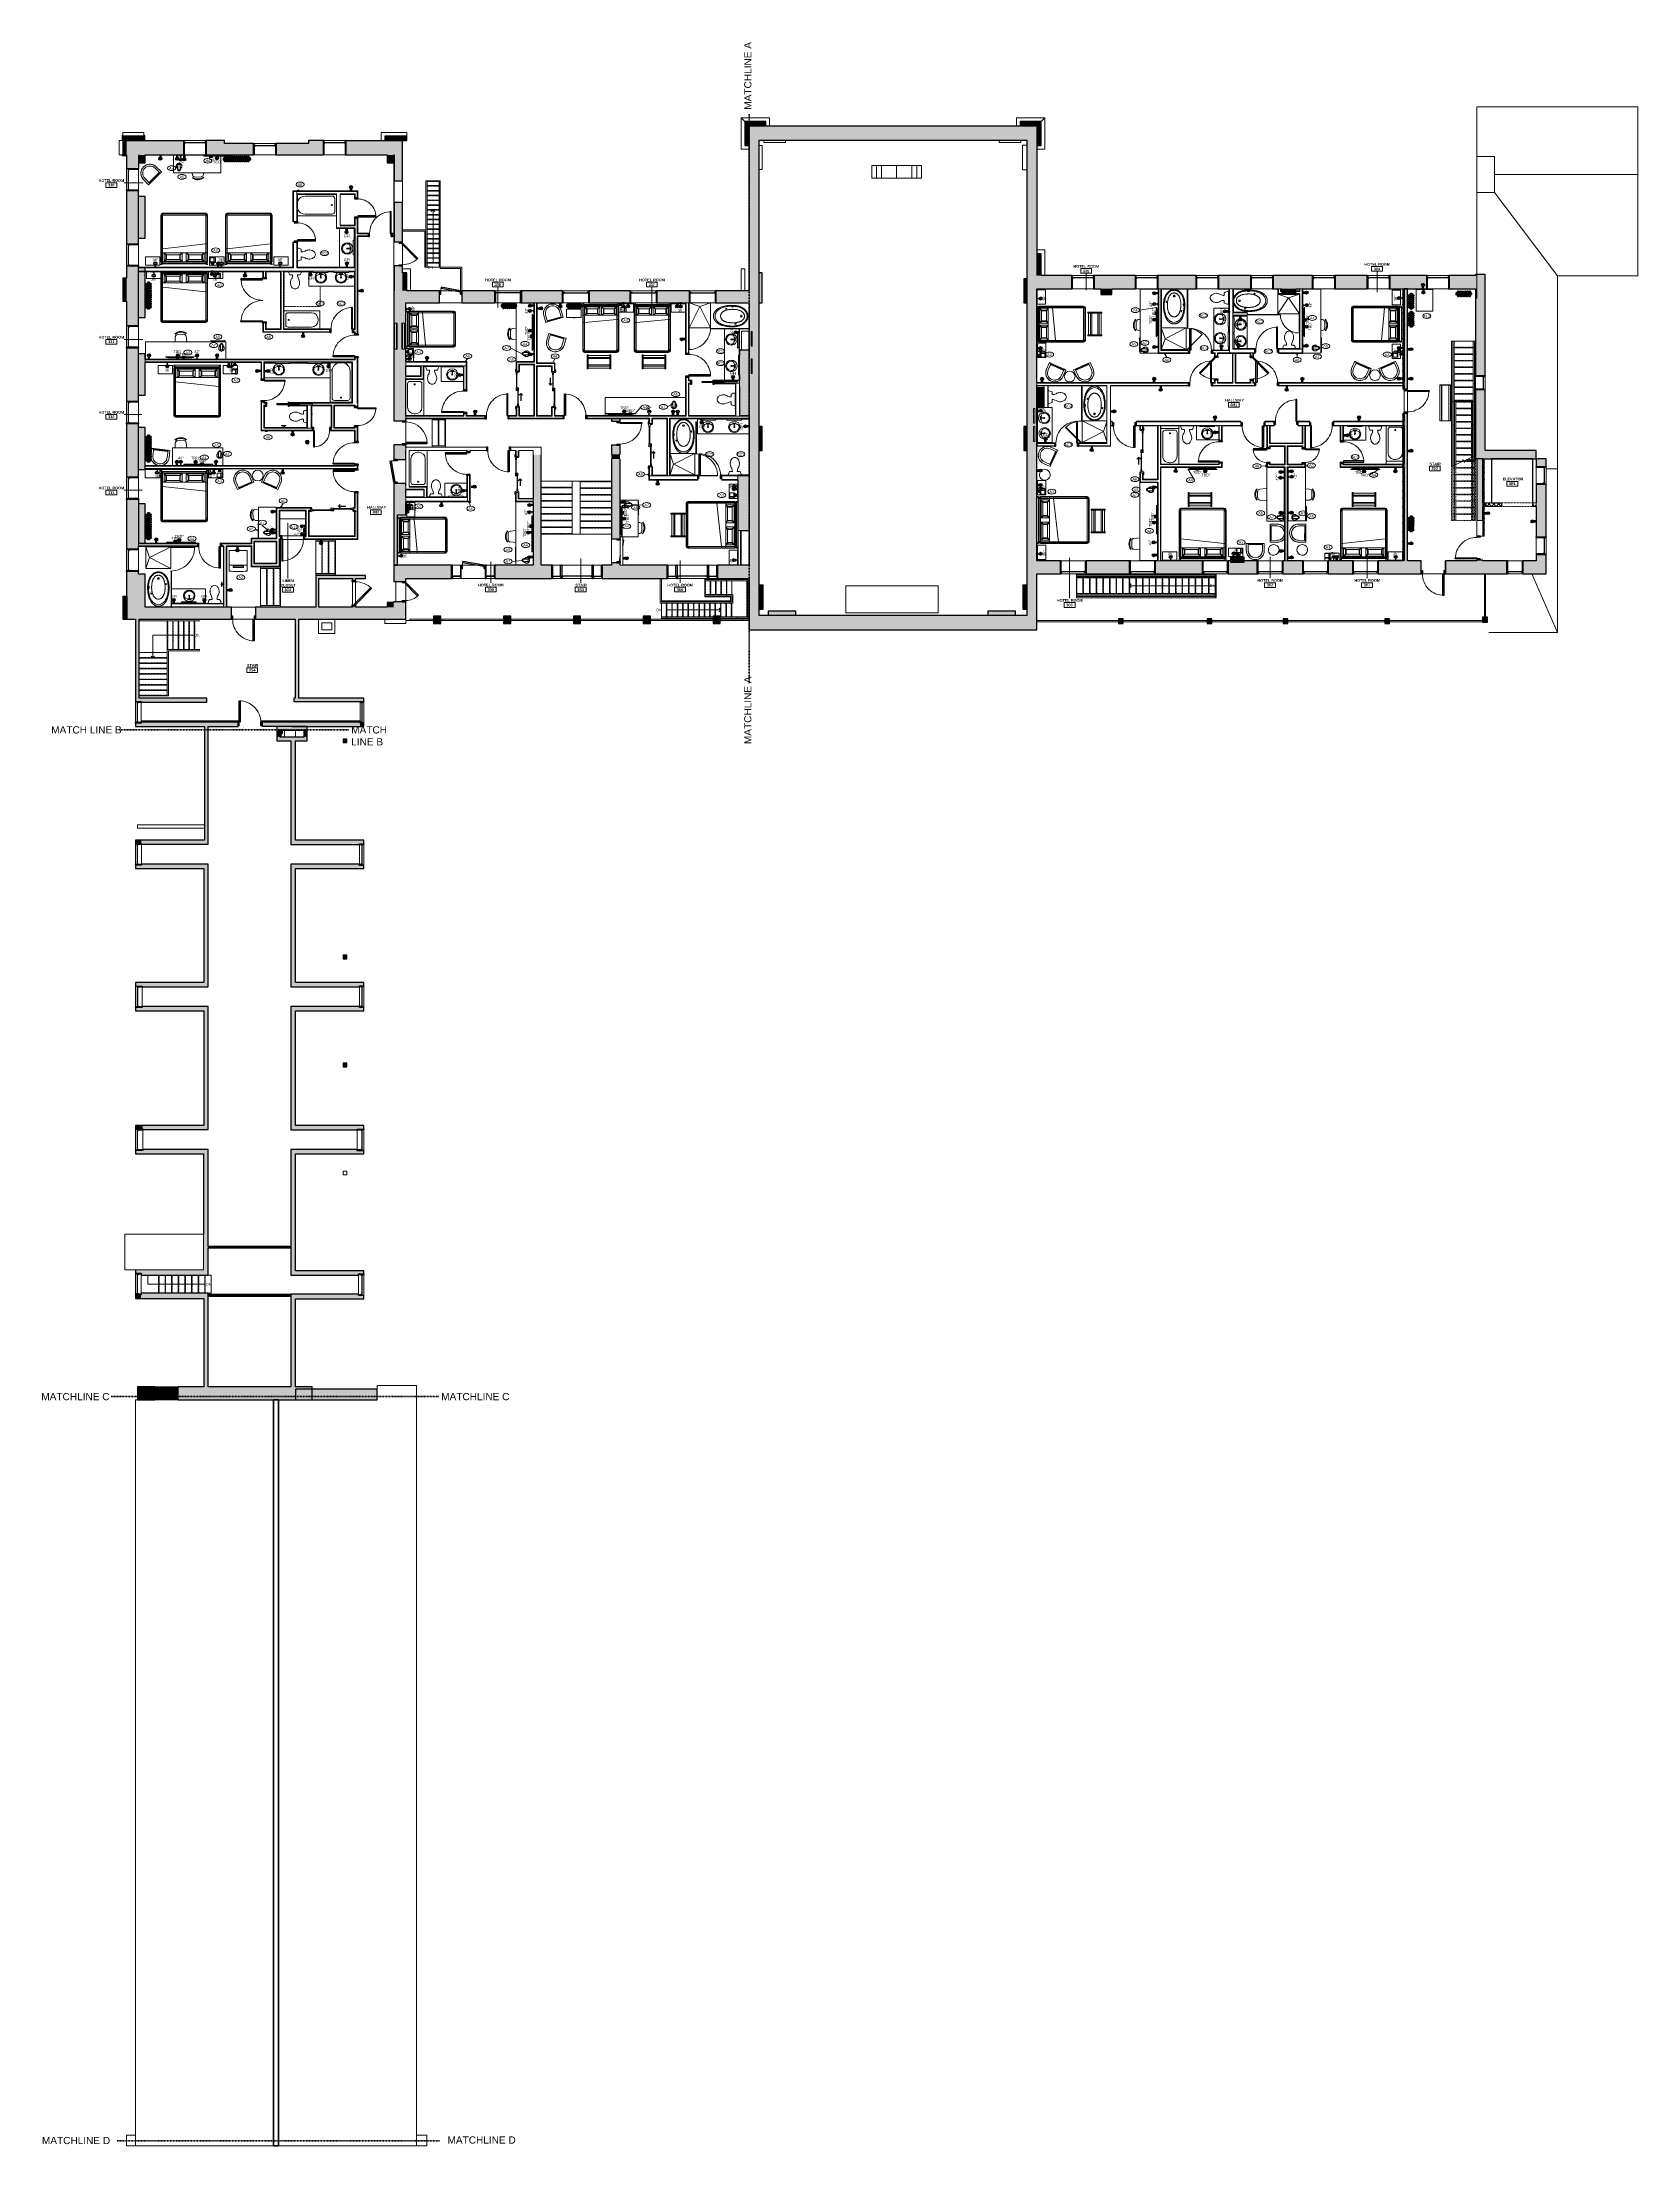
# Model space of a CAD drawing. Header units: inches. Extents: x -1176 to 1482, y -2527 to 978.
import ezdxf

# ---------------------------------------------------------------- set-up
doc = ezdxf.new("R2010")
doc.units = ezdxf.units.IN
doc.header["$MEASUREMENT"] = 0
for name, pattern in [('Dash', [0.25, 0.125, -0.125]), ('Dash 1_8_', [0.25, 0.125, -0.125]), ('Overhead', [0.15625, 0.09375, -0.0625]), ('Overhead 1_16_', [0.101562, 0.0625, -0.039062])]:
    doc.linetypes.add(name, pattern=pattern)
for name, color, linetype, lineweight in [('A-ANNO-MATC', 214, 'Dash', 140), ('A-ANNO-NOTE', 131, 'Continuous', 40), ('A-AREA-IDEN', 2, 'Continuous', 9), ('A-COLS', 52, 'Continuous', 18), ('A-DETL', 90, 'Continuous', 9), ('A-DETL-GENF', 92, 'Continuous', 9), ('A-DETL-MEDM', 33, 'Continuous', 30), ('A-DOOR', 31, 'Continuous', 18), ('A-DOOR-FRAM', 31, 'Continuous', 30), ('A-DOOR-GLAZ', 31, 'Continuous', 9), ('A-DOOR-OPNG', 31, 'Continuous', 30), ('A-FLOR', 192, 'Continuous', 18), ('A-FLOR-HRAL', 11, 'Continuous', 18), ('A-GENM', 13, 'Continuous', 18), ('A-GLAZ', 151, 'Continuous', 18), ('A-GLAZ-CURT', 52, 'Continuous', 9), ('A-ROOF', 132, 'Continuous', 18), ('A-WALL', 113, 'Continuous', 18), ('A-WALL-PATT', 111, 'Continuous', 18), ('G-ANNO-TEXT', 231, 'Continuous', 9), ('G-IMPT', 8, 'Continuous', 9), ('I-FURN', 30, 'Continuous', 9), ('I-WALL', 2, 'Continuous', 18), ('P-SANR-FIXT', 6, 'Continuous', 9), ('Q-CASE', 31, 'Continuous', 9), ('Q-SPCQ', 91, 'Continuous', 9), ('Q-SPCQ-IDEN', 132, 'Continuous', 9), ('S-COLS', 52, 'Continuous', 18), ('S-STRS', 31, 'Continuous', 18), ('S-STRS-ANNO', 31, 'Continuous', 9), ('S-STRS-IDEN', 31, 'Continuous', 9), ('S-STRS-MBND', 31, 'Continuous', 18)]:
    doc.layers.add(name, color=color, linetype=linetype, lineweight=lineweight)
doc.styles.add('Arial', font='arial.ttf', dxfattribs={"height": 4.5})
doc.styles.add('Swis721 Lt BT', font='swissl.ttf', dxfattribs={"height": 4.5})
doc.styles.add('Swis721 Lt BT_1', font='swissl.ttf', dxfattribs={"height": 12})
doc.styles.add('Swis721 Lt BT_B', font='', dxfattribs={"height": 4.5})
doc.styles.get('Swis721 Lt BT_B').set_extended_font_data('Swis721 Lt BT', bold=True)
pattern_1 = [(0, (0, 0), (15.36, 3.84), [0.634, -10.886, 0.634, -10.886, -61.44]), (0, (0, 0), (15.36, 3.84), [-23.04, 0.634, -22.406, 0.634, -10.886, -26.88]), (0, (0, 0), (15.36, 3.84), [-57.6, 0.634, -7.046, 0.634, -18.566]), (120, (5.76, 1.92), (-11.0055376, 11.38215), [0.634, -10.886, 0.634, -10.886, -61.44]), (120, (5.76, 1.92), (-11.0055376, 11.38215), [-23.04, 0.634, -22.406, 0.634, -10.886, -26.88]), (120, (5.76, 1.92), (-11.0055376, 11.38215), [-57.6, 0.634, -7.046, 0.634, -18.566]), (240, (7.68, 9.6), (-4.3544624, -15.22215), [0.634, -10.886, 0.634, -10.886, -61.44]), (240, (7.68, 9.6), (-4.3544624, -15.22215), [-23.04, 0.634, -22.406, 0.634, -10.886, -26.88]), (240, (7.68, 9.6), (-4.3544624, -15.22215), [-57.6, 0.634, -7.046, 0.634, -18.566])]
pattern_2 = [(45, (0, 0), (-4.006467, 4.006467), []), (135, (0, 0), (-4.006467, -4.006467), [])]
pattern_3 = [(45, (0, 0), (-4.751758, 4.751758), []), (45, (0, 7.2), (-4.751758, 4.751758), [])]

# ---------------------------------------------------------------- blocks, each defined once
blk = doc.blocks.new('Double Hung - 30_ x 48_-6971309-3rd Floor Power _ Signal')
at = {"layer": 'A-GLAZ', "color": 8, "lineweight": 30}
for p, q in [((-15, 8.25), (-14.25, 8.25)), ((-14.25, 4), (-14.25, 8.25)), ((-14.25, 5.75), (-14.25, 4)), ((-14.25, 5.75), (-12.5, 5.75)), ((-14.25, 4), (-12.5, 4)), ((-14.25, 4), (-13.75, 4)), ((-13.75, -8.25), (-13.75, 4)), ((-12.5, 5.75), (-12.5, 4)), ((-12.5, 4.875), (12.5, 4.875)), ((12.5, 5.75), (12.5, 4)), ((14.25, 5.75), (12.5, 5.75)), ((14.25, 4), (12.5, 4)), ((13.75, 4), (14.25, 4)), ((13.75, 4), (13.75, -8.25)), ((14.25, 4), (14.25, 8.25)), ((15, 8.25), (14.25, 8.25)), ((14.25, 5.75), (14.25, 4)), ((-13.75, -8.25), (-15, -8.25)), ((13.75, -8.25), (15, -8.25))]:
    blk.add_line(p, q, dxfattribs=at)
blk = doc.blocks.new('Top Rail Type - Top Rail_Internal_-5005397-3rd Floor Power _ Signal')
at = {"layer": 'A-FLOR-HRAL', "lineweight": 9}
for p, q in [((546.7, 56.3), (777.7, 56.3)), ((777.7, 54.3), (546.7, 54.3)), ((777.7, 56.3), (777.7, 54.3))]:
    blk.add_line(p, q, dxfattribs=at)
blk = doc.blocks.new('Top Rail Type - Top Rail_Internal_-V1-3rd Floor Power _ Signal')
at = {"layer": 'A-FLOR-HRAL', "lineweight": 9}
for p, q in [((546.7, 56.3), (777.7, 56.3)), ((546.7, 54.3), (777.7, 54.3)), ((777.7, 56.3), (777.7, 54.3))]:
    blk.add_line(p, q, dxfattribs=at)
blk = doc.blocks.new('Handrail Type - Handrail_Internal_-5005408-3rd Floor Power _ Signal')
at = {"layer": 'A-FLOR-HRAL', "lineweight": 9}
for p, q in [((546.7, 59.3), (777.7, 59.3)), ((777.7, 57.3), (546.7, 57.3)), ((777.7, 59.3), (777.7, 57.3))]:
    blk.add_line(p, q, dxfattribs=at)
blk = doc.blocks.new('Handrail Type - Handrail_Internal_-V2-3rd Floor Power _ Signal')
at = {"layer": 'A-FLOR-HRAL', "lineweight": 9}
for p, q in [((546.7, 59.3), (777.7, 59.3)), ((546.7, 57.3), (777.7, 57.3)), ((777.7, 59.3), (777.7, 57.3))]:
    blk.add_line(p, q, dxfattribs=at)
blk = doc.blocks.new('Top Rail Type - Top Rail_Internal_-5005419-3rd Floor Power _ Signal')
at = {"layer": 'A-FLOR-HRAL', "lineweight": 9}
for p, q in [((546.7, 90.3), (777.7, 90.3)), ((777.7, 88.3), (546.7, 88.3)), ((777.7, 90.3), (777.7, 88.3))]:
    blk.add_line(p, q, dxfattribs=at)
blk = doc.blocks.new('Top Rail Type - Top Rail_Internal_-V3-3rd Floor Power _ Signal')
at = {"layer": 'A-FLOR-HRAL', "lineweight": 9}
for p, q in [((546.7, 90.3), (777.7, 90.3)), ((546.7, 88.3), (777.7, 88.3)), ((777.7, 90.3), (777.7, 88.3))]:
    blk.add_line(p, q, dxfattribs=at)
blk = doc.blocks.new('Handrail Type - Handrail_Internal_-5005430-3rd Floor Power _ Signal')
at = {"layer": 'A-FLOR-HRAL', "lineweight": 9}
for p, q in [((546.7, 87.3), (777.7, 87.3)), ((777.7, 85.3), (546.7, 85.3)), ((777.7, 87.3), (777.7, 85.3))]:
    blk.add_line(p, q, dxfattribs=at)
blk = doc.blocks.new('Handrail Type - Handrail_Internal_-V4-3rd Floor Power _ Signal')
at = {"layer": 'A-FLOR-HRAL', "lineweight": 9}
for p, q in [((546.7, 87.3), (777.7, 87.3)), ((546.7, 85.3), (777.7, 85.3)), ((777.7, 87.3), (777.7, 85.3))]:
    blk.add_line(p, q, dxfattribs=at)
blk = doc.blocks.new('Single Flush - D2 2_9_ X 6_7_-7506140-3rd Floor Power _ Signal')
at = {"layer": 'A-DOOR', "color": 8, "lineweight": 30}
for p, q in [((-15.9, 15.7), (-16.2, 14)), ((-16.2, 14), (16.1, 8.3)), ((16.4, 10), (-15.9, 15.7)), ((16.1, 8.3), (16.4, 10))]:
    blk.add_line(p, q, dxfattribs=at)
at = {"layer": 'A-DOOR', "lineweight": 9}
blk.add_arc((16.4, 10), 32.8, 170, 180.5, dxfattribs=at)
at = {"layer": 'A-DOOR-FRAM', "color": 8}
for p, q in [((-18.5, 4.2), (-18.5, 10)), ((-18.5, 10), (-16.5, 10)), ((-18.5, 4.2), (-16.5, 4.2)), ((-16.5, 4.2), (-16.5, 10)), ((16.5, 4.2), (16.5, 10)), ((16.5, 10), (18.5, 10)), ((16.5, 4.2), (18.5, 4.2)), ((18.5, 4.2), (18.5, 10))]:
    blk.add_line(p, q, dxfattribs=at)
blk = doc.blocks.new('Generic Models 1 - Generic Models 1-5512328-3rd Floor Power _ Signal')
at = {"layer": 'A-GENM', "lineweight": 9}
for p, q in [((163, 71.9), (163, 27.1)), ((163, 27.1), (163, 71.9)), ((316.6, 27.1), (316.6, 71.9))]:
    blk.add_line(p, q, dxfattribs=at)
at = {"layer": 'A-GENM', "lineweight": 9, "flags": 128}
for points in [[(163, 71.9), (163.2, 71.9), (164, 71.9), (165.2, 71.9), (167, 71.9), (169.2, 71.9), (171.8, 71.9), (174.9, 71.9), (178.4, 71.9), (182.4, 71.9), (186.7, 71.9), (191.3, 71.9), (196.2, 71.9), (201.5, 71.9), (207, 71.9), (212.7, 71.9), (218.6, 71.9), (224.6, 71.9), (230.7, 71.9), (236.9, 71.9), (243.1, 71.9), (249.2, 71.9), (255.4, 71.9), (261.4, 71.9), (267.2, 71.9), (272.9, 71.9), (278.4, 71.9), (283.7, 71.9), (288.6, 71.9), (293.2, 71.9), (297.5, 71.9), (301.5, 71.9), (305, 71.9), (308.1, 71.9), (310.7, 71.9), (312.9, 71.9), (314.6, 71.9), (315.8, 71.9), (316.6, 71.9)], [(316.6, 27.1), (315.8, 27.1), (314.6, 27.1), (312.9, 27.1), (310.7, 27.1), (308.1, 27.1), (305, 27.1), (301.5, 27.1), (297.5, 27.1), (293.2, 27.1), (288.6, 27.1), (283.7, 27.1), (278.4, 27.1), (272.9, 27.1), (267.2, 27.1), (261.4, 27.1), (255.4, 27.1), (249.2, 27.1), (243.1, 27.1), (236.9, 27.1), (230.7, 27.1), (224.6, 27.1), (218.6, 27.1), (212.7, 27.1), (207, 27.1), (201.5, 27.1), (196.2, 27.1), (191.3, 27.1), (186.7, 27.1), (182.4, 27.1), (178.4, 27.1), (174.9, 27.1), (171.8, 27.1), (169.2, 27.1), (167, 27.1), (165.2, 27.1), (164, 27.1), (163.2, 27.1), (163, 27.1)]]:
    blk.add_lwpolyline(points, dxfattribs=at)
blk = doc.blocks.new('Double Hung - 36_ x 60_ 2-7095671-3rd Floor Power _ Signal')
at = {"layer": 'A-GLAZ', "color": 8, "lineweight": 30}
for p, q in [((-18, 4.75), (-17.25, 4.75)), ((-17.25, 0.5), (-17.25, 4.75)), ((-17.25, 2.25), (-17.25, 0.5)), ((-17.25, 2.25), (-15.5, 2.25)), ((-17.25, 0.5), (-15.5, 0.5)), ((-17.25, 0.5), (-16.75, 0.5)), ((-16.75, -4.75), (-16.75, 0.5)), ((-15.5, 2.25), (-15.5, 0.5)), ((-15.5, 1.375), (15.5, 1.375)), ((15.5, 2.25), (15.5, 0.5)), ((17.25, 2.25), (15.5, 2.25)), ((17.25, 0.5), (15.5, 0.5)), ((16.75, 0.5), (17.25, 0.5)), ((16.75, 0.5), (16.75, -4.75)), ((17.25, 0.5), (17.25, 4.75)), ((18, 4.75), (17.25, 4.75)), ((17.25, 2.25), (17.25, 0.5)), ((-16.75, -4.75), (-18, -4.75)), ((16.75, -4.75), (18, -4.75))]:
    blk.add_line(p, q, dxfattribs=at)
blk = doc.blocks.new('Double Hung - side window 4_ X 6_ 3_ H 3-6128194-3rd Floor Power _ Signal')
at = {"layer": 'A-GLAZ', "color": 8, "lineweight": 30}
for p, q in [((-22.1, 10), (-21.4, 10)), ((-21.4, 5.8), (-21.4, 10)), ((-21.4, 7.5), (-21.4, 5.8)), ((-21.4, 7.5), (-19.6, 7.5)), ((-21.4, 5.8), (-19.6, 5.8)), ((-21.4, 5.8), (-20.9, 5.8)), ((-20.9, -10), (-20.9, 5.8)), ((-19.6, 7.5), (-19.6, 5.8)), ((-19.6, 6.6), (19.6, 6.6)), ((19.6, 7.5), (19.6, 5.8)), ((21.4, 7.5), (19.6, 7.5)), ((21.4, 5.8), (19.6, 5.8)), ((20.9, 5.8), (21.4, 5.8)), ((20.9, 5.8), (20.9, -10)), ((21.4, 5.8), (21.4, 10)), ((22.1, 10), (21.4, 10)), ((21.4, 7.5), (21.4, 5.8)), ((-20.9, -10), (-22.1, -10)), ((20.9, -10), (22.1, -10))]:
    blk.add_line(p, q, dxfattribs=at)
blk = doc.blocks.new('Double Hung - 24_ x 48_-4891590-3rd Floor Power _ Signal')
at = {"layer": 'A-GLAZ', "color": 8, "lineweight": 30}
for p, q in [((-12, 8.25), (-11.25, 8.25)), ((-11.25, 4), (-11.25, 8.25)), ((-11.25, 5.75), (-11.25, 4)), ((-11.25, 5.75), (-9.5, 5.75)), ((-11.25, 4), (-9.5, 4)), ((-11.25, 4), (-10.75, 4)), ((-10.75, -8.25), (-10.75, 4)), ((-9.5, 5.75), (-9.5, 4)), ((-9.5, 4.875), (9.5, 4.875)), ((9.5, 5.75), (9.5, 4)), ((11.25, 5.75), (9.5, 5.75)), ((11.25, 4), (9.5, 4)), ((10.75, 4), (11.25, 4)), ((10.75, 4), (10.75, -8.25)), ((11.25, 4), (11.25, 8.25)), ((12, 8.25), (11.25, 8.25)), ((11.25, 5.75), (11.25, 4)), ((-10.75, -8.25), (-12, -8.25)), ((10.75, -8.25), (12, -8.25))]:
    blk.add_line(p, q, dxfattribs=at)
blk = doc.blocks.new('Double Hung - side window 4_ X 4_6_-6972798-3rd Floor Power _ Signal')
at = {"layer": 'A-GLAZ', "color": 8, "lineweight": 30}
for p, q in [((-18.75, 12), (-18, 12)), ((-18, 7.75), (-18, 12)), ((-18, 9.5), (-18, 7.75)), ((-18, 9.5), (-16.25, 9.5)), ((-18, 7.75), (-16.25, 7.75)), ((-18, 7.75), (-17.5, 7.75)), ((-17.5, -12), (-17.5, 7.75)), ((-16.25, 9.5), (-16.25, 7.75)), ((-16.25, 8.625), (16.25, 8.625)), ((16.25, 9.5), (16.25, 7.75)), ((18, 9.5), (16.25, 9.5)), ((18, 7.75), (16.25, 7.75)), ((17.5, 7.75), (18, 7.75)), ((17.5, 7.75), (17.5, -12)), ((18, 7.75), (18, 12)), ((18.75, 12), (18, 12)), ((18, 9.5), (18, 7.75)), ((-17.5, -12), (-18.75, -12)), ((17.5, -12), (18.75, -12))]:
    blk.add_line(p, q, dxfattribs=at)
blk = doc.blocks.new('Double Hung - side window 4_ X 4_6_-6972799-3rd Floor Power _ Signal')
at = {"layer": 'A-GLAZ', "color": 8, "lineweight": 30}
for p, q in [((-18.75, 9.5), (-18, 9.5)), ((-18, 5.25), (-18, 9.5)), ((-18, 7), (-18, 5.25)), ((-18, 7), (-16.25, 7)), ((-18, 5.25), (-16.25, 5.25)), ((-18, 5.25), (-17.5, 5.25)), ((-17.5, -9.5), (-17.5, 5.25)), ((-16.25, 7), (-16.25, 5.25)), ((-16.25, 6.125), (16.25, 6.125)), ((16.25, 7), (16.25, 5.25)), ((18, 7), (16.25, 7)), ((18, 5.25), (16.25, 5.25)), ((17.5, 5.25), (18, 5.25)), ((17.5, 5.25), (17.5, -9.5)), ((18, 5.25), (18, 9.5)), ((18.75, 9.5), (18, 9.5)), ((18, 7), (18, 5.25)), ((-17.5, -9.5), (-18.75, -9.5)), ((17.5, -9.5), (18.75, -9.5))]:
    blk.add_line(p, q, dxfattribs=at)
blk = doc.blocks.new('Double Hung - side window 4_ X 6_ 3_ H-6086068-3rd Floor Power _ Signal')
at = {"layer": 'A-GLAZ', "color": 8, "lineweight": 30}
for p, q in [((-18.75, 11), (-18, 11)), ((-18, 6.75), (-18, 11)), ((-18, 8.5), (-18, 6.75)), ((-18, 8.5), (-16.25, 8.5)), ((-18, 6.75), (-16.25, 6.75)), ((-18, 6.75), (-17.5, 6.75)), ((-17.5, -11), (-17.5, 6.75)), ((-16.25, 8.5), (-16.25, 6.75)), ((-16.25, 7.625), (16.25, 7.625)), ((16.25, 8.5), (16.25, 6.75)), ((18, 8.5), (16.25, 8.5)), ((18, 6.75), (16.25, 6.75)), ((17.5, 6.75), (18, 6.75)), ((17.5, 6.75), (17.5, -11)), ((18, 6.75), (18, 11)), ((18.75, 11), (18, 11)), ((18, 8.5), (18, 6.75)), ((-17.5, -11), (-18.75, -11)), ((17.5, -11), (18.75, -11))]:
    blk.add_line(p, q, dxfattribs=at)
blk = doc.blocks.new('Double Hung - 36_ x 60_ 2-7095674-3rd Floor Power _ Signal')
at = {"layer": 'A-GLAZ', "color": 8, "lineweight": 30}
for p, q in [((-18, 5), (-17.25, 5)), ((-17.25, 0.75), (-17.25, 5)), ((-17.25, 2.5), (-17.25, 0.75)), ((-17.25, 2.5), (-15.5, 2.5)), ((-17.25, 0.75), (-15.5, 0.75)), ((-17.25, 0.75), (-16.75, 0.75)), ((-16.75, -5), (-16.75, 0.75)), ((-15.5, 2.5), (-15.5, 0.75)), ((-15.5, 1.625), (15.5, 1.625)), ((15.5, 2.5), (15.5, 0.75)), ((17.25, 2.5), (15.5, 2.5)), ((17.25, 0.75), (15.5, 0.75)), ((16.75, 0.75), (17.25, 0.75)), ((16.75, 0.75), (16.75, -5)), ((17.25, 0.75), (17.25, 5)), ((18, 5), (17.25, 5)), ((17.25, 2.5), (17.25, 0.75)), ((-16.75, -5), (-18, -5)), ((16.75, -5), (18, -5))]:
    blk.add_line(p, q, dxfattribs=at)
blk = doc.blocks.new('Double Hung - 36_ x 60_ 2-7095673-3rd Floor Power _ Signal')
at = {"layer": 'A-GLAZ', "color": 8, "lineweight": 30}
for p, q in [((-18, 6), (-17.25, 6)), ((-17.25, 1.75), (-17.25, 6)), ((-17.25, 3.5), (-17.25, 1.75)), ((-17.25, 3.5), (-15.5, 3.5)), ((-17.25, 1.75), (-15.5, 1.75)), ((-17.25, 1.75), (-16.75, 1.75)), ((-16.75, -6), (-16.75, 1.75)), ((-15.5, 3.5), (-15.5, 1.75)), ((-15.5, 2.625), (15.5, 2.625)), ((15.5, 3.5), (15.5, 1.75)), ((17.25, 3.5), (15.5, 3.5)), ((17.25, 1.75), (15.5, 1.75)), ((16.75, 1.75), (17.25, 1.75)), ((16.75, 1.75), (16.75, -6)), ((17.25, 1.75), (17.25, 6)), ((18, 6), (17.25, 6)), ((17.25, 3.5), (17.25, 1.75)), ((-16.75, -6), (-18, -6)), ((16.75, -6), (18, -6))]:
    blk.add_line(p, q, dxfattribs=at)
blk = doc.blocks.new('Double Hung - 36_ x 60_ 2-7095677-3rd Floor Power _ Signal')
at = {"layer": 'A-GLAZ', "color": 8, "lineweight": 30}
for p, q in [((-18, 4.5), (-17.25, 4.5)), ((-17.25, 0.25), (-17.25, 4.5)), ((-17.25, 2), (-17.25, 0.25)), ((-17.25, 2), (-15.5, 2)), ((-17.25, 0.25), (-15.5, 0.25)), ((-17.25, 0.25), (-16.75, 0.25)), ((-16.75, -4.5), (-16.75, 0.25)), ((-15.5, 2), (-15.5, 0.25)), ((-15.5, 1.125), (15.5, 1.125)), ((15.5, 2), (15.5, 0.25)), ((17.25, 2), (15.5, 2)), ((17.25, 0.25), (15.5, 0.25)), ((16.75, 0.25), (17.25, 0.25)), ((16.75, 0.25), (16.75, -4.5)), ((17.25, 0.25), (17.25, 4.5)), ((18, 4.5), (17.25, 4.5)), ((17.25, 2), (17.25, 0.25)), ((-16.75, -4.5), (-18, -4.5)), ((16.75, -4.5), (18, -4.5))]:
    blk.add_line(p, q, dxfattribs=at)
blk = doc.blocks.new('Double Hung - side window 4_ X 4_6_-6972803-3rd Floor Power _ Signal')
at = {"layer": 'A-GLAZ', "color": 8, "lineweight": 30}
for p, q in [((-18.75, 10), (-18, 10)), ((-18, 5.75), (-18, 10)), ((-18, 7.5), (-18, 5.75)), ((-18, 7.5), (-16.25, 7.5)), ((-18, 5.75), (-16.25, 5.75)), ((-18, 5.75), (-17.5, 5.75)), ((-17.5, -10), (-17.5, 5.75)), ((-16.25, 7.5), (-16.25, 5.75)), ((-16.25, 6.625), (16.25, 6.625)), ((16.25, 7.5), (16.25, 5.75)), ((18, 7.5), (16.25, 7.5)), ((18, 5.75), (16.25, 5.75)), ((17.5, 5.75), (18, 5.75)), ((17.5, 5.75), (17.5, -10)), ((18, 5.75), (18, 10)), ((18.75, 10), (18, 10)), ((18, 7.5), (18, 5.75)), ((-17.5, -10), (-18.75, -10)), ((17.5, -10), (18.75, -10))]:
    blk.add_line(p, q, dxfattribs=at)
blk = doc.blocks.new('Double Hung - 36_ x 60_ 2-7095672-3rd Floor Power _ Signal')
at = {"layer": 'A-GLAZ', "color": 8, "lineweight": 30}
for p, q in [((-18, 5.5), (-17.25, 5.5)), ((-17.25, 1.25), (-17.25, 5.5)), ((-17.25, 3), (-17.25, 1.25)), ((-17.25, 3), (-15.5, 3)), ((-17.25, 1.25), (-15.5, 1.25)), ((-17.25, 1.25), (-16.75, 1.25)), ((-16.75, -5.5), (-16.75, 1.25)), ((-15.5, 3), (-15.5, 1.25)), ((-15.5, 2.125), (15.5, 2.125)), ((15.5, 3), (15.5, 1.25)), ((17.25, 3), (15.5, 3)), ((17.25, 1.25), (15.5, 1.25)), ((16.75, 1.25), (17.25, 1.25)), ((16.75, 1.25), (16.75, -5.5)), ((17.25, 1.25), (17.25, 5.5)), ((18, 5.5), (17.25, 5.5)), ((17.25, 3), (17.25, 1.25)), ((-16.75, -5.5), (-18, -5.5)), ((16.75, -5.5), (18, -5.5))]:
    blk.add_line(p, q, dxfattribs=at)
blk = doc.blocks.new('Double Hung - 36_ x 60_ 2-7095675-3rd Floor Power _ Signal')
at = {"layer": 'A-GLAZ', "color": 8, "lineweight": 30}
for p, q in [((-18, 3.625), (-17.25, 3.625)), ((-17.25, -0.625), (-17.25, 3.625)), ((-17.25, 1.125), (-17.25, -0.625)), ((-17.25, 1.125), (-15.5, 1.125)), ((-15.5, 1.125), (-15.5, -0.625)), ((-15.5, 0.25), (15.5, 0.25)), ((15.5, 1.125), (15.5, -0.625)), ((17.25, 1.125), (15.5, 1.125)), ((17.25, -0.625), (17.25, 3.625)), ((18, 3.625), (17.25, 3.625)), ((17.25, 1.125), (17.25, -0.625)), ((-16.75, -3.625), (-18, -3.625)), ((-17.25, -0.625), (-15.5, -0.625)), ((-17.25, -0.625), (-16.75, -0.625)), ((-16.75, -3.625), (-16.75, -0.625)), ((17.25, -0.625), (15.5, -0.625)), ((16.75, -0.625), (17.25, -0.625)), ((16.75, -0.625), (16.75, -3.625)), ((16.75, -3.625), (18, -3.625))]:
    blk.add_line(p, q, dxfattribs=at)
blk = doc.blocks.new('Double Hung - 36_ x 60_ 2-7095676-3rd Floor Power _ Signal')
at = {"layer": 'A-GLAZ', "color": 8, "lineweight": 30}
for p, q in [((-18, 3), (-17.25, 3)), ((-17.25, -1.25), (-17.25, 3)), ((-17.25, 0.5), (-17.25, -1.25)), ((-17.25, 0.5), (-15.5, 0.5)), ((-15.5, 0.5), (-15.5, -1.25)), ((15.5, 0.5), (15.5, -1.25)), ((17.25, 0.5), (15.5, 0.5)), ((17.25, -1.25), (17.25, 3)), ((18, 3), (17.25, 3)), ((17.25, 0.5), (17.25, -1.25)), ((-16.75, -3), (-18, -3)), ((-17.25, -1.25), (-15.5, -1.25)), ((-17.25, -1.25), (-16.75, -1.25)), ((-16.75, -3), (-16.75, -1.25)), ((-15.5, -0.375), (15.5, -0.375)), ((17.25, -1.25), (15.5, -1.25)), ((16.75, -1.25), (17.25, -1.25)), ((16.75, -1.25), (16.75, -3)), ((16.75, -3), (18, -3))]:
    blk.add_line(p, q, dxfattribs=at)
blk = doc.blocks.new('Top Rail Type - Top Rail_Internal_-6920603-3rd Floor Power _ Signal')
at = {"layer": 'A-FLOR-HRAL', "lineweight": 9}
for p, q in [((1226.2, 91.9), (1228.2, 91.9)), ((1226.2, 19.6), (1226.2, 91.9)), ((1228.2, 91.9), (1228.2, 19.6)), ((480.8, 14.3), (616.6, 14.3)), ((616.6, 12.3), (480.8, 12.3)), ((624.6, 14.3), (764.5, 14.3)), ((764.5, 12.3), (624.6, 12.3)), ((772.5, 14.3), (890.9, 14.3)), ((890.9, 12.3), (772.5, 12.3)), ((898.9, 14.3), (1060.3, 14.3)), ((1060.3, 12.3), (898.9, 12.3)), ((1068.3, 14.3), (1223.2, 14.3)), ((1223.2, 12.3), (1068.3, 12.3))]:
    blk.add_line(p, q, dxfattribs=at)
blk = doc.blocks.new('Top Rail Type - Top Rail_Internal_-V5-3rd Floor Power _ Signal')
at = {"layer": 'A-FLOR-HRAL', "lineweight": 9}
for p, q in [((1228.2, 91.9), (1226.2, 91.9)), ((1226.2, 91.9), (1226.2, 19.6)), ((1228.2, 91.9), (1228.2, 19.6)), ((616.6, 14.3), (480.8, 14.3)), ((616.6, 12.3), (480.8, 12.3)), ((764.5, 14.3), (624.6, 14.3)), ((764.5, 12.3), (624.6, 12.3)), ((890.9, 14.3), (772.5, 14.3)), ((890.9, 12.3), (772.5, 12.3)), ((1060.3, 14.3), (898.9, 14.3)), ((1060.3, 12.3), (898.9, 12.3)), ((1223.2, 14.3), (1068.3, 14.3)), ((1223.2, 12.3), (1068.3, 12.3))]:
    blk.add_line(p, q, dxfattribs=at)
blk = doc.blocks.new('Top Rail Type - Top Rail_Internal_-6920639-3rd Floor Power _ Signal')
at = {"layer": 'A-FLOR-HRAL', "lineweight": 9}
for p, q in [((-563.1, 14.3), (-563.1, 16.3)), ((-563.1, 16.3), (-523.7, 16.3)), ((-523.7, 14.3), (-563.1, 14.3)), ((-511.7, 16.3), (-407.3, 16.3)), ((-407.3, 14.3), (-511.7, 14.3)), ((-395.3, 16.3), (-291, 16.3)), ((-291, 14.3), (-395.3, 14.3)), ((-279, 16.3), (-174.7, 16.3)), ((-174.7, 14.3), (-279, 14.3)), ((-162.7, 16.3), (-58.4, 16.3)), ((-58.4, 14.3), (-162.7, 14.3)), ((-46.4, 16.3), (1.7, 16.3)), ((1.7, 14.3), (-46.4, 14.3))]:
    blk.add_line(p, q, dxfattribs=at)
blk = doc.blocks.new('Top Rail Type - Top Rail_Internal_-V6-3rd Floor Power _ Signal')
at = {"layer": 'A-FLOR-HRAL', "lineweight": 9}
for p, q in [((-563.1, 14.3), (-563.1, 16.3)), ((-523.7, 16.3), (-563.1, 16.3)), ((-523.7, 14.3), (-563.1, 14.3)), ((-407.3, 16.3), (-511.7, 16.3)), ((-407.3, 14.3), (-511.7, 14.3)), ((-291, 16.3), (-395.3, 16.3)), ((-291, 14.3), (-395.3, 14.3)), ((-174.7, 16.3), (-279, 16.3)), ((-174.7, 14.3), (-279, 14.3)), ((-58.4, 16.3), (-162.7, 16.3)), ((-58.4, 14.3), (-162.7, 14.3)), ((1.7, 16.3), (-46.4, 16.3)), ((1.7, 14.3), (-46.4, 14.3))]:
    blk.add_line(p, q, dxfattribs=at)
blk = doc.blocks.new('Double Hung - side window 3_ 6_5_ x 5_ 6_ 2-5312470-3rd Floor Power _ Signal')
at = {"layer": 'A-GLAZ', "color": 8, "lineweight": 30}
for p, q in [((-21.25, 11), (-20.5, 11)), ((-20.5, 6.75), (-20.5, 11)), ((-20.5, 8.5), (-20.5, 6.75)), ((-20.5, 8.5), (-18.75, 8.5)), ((-20.5, 6.75), (-18.75, 6.75)), ((-20.5, 6.75), (-20, 6.75)), ((-20, -11), (-20, 6.75)), ((-18.75, 8.5), (-18.75, 6.75)), ((-18.75, 7.625), (18.75, 7.625)), ((18.75, 8.5), (18.75, 6.75)), ((20.5, 8.5), (18.75, 8.5)), ((20.5, 6.75), (18.75, 6.75)), ((20, 6.75), (20.5, 6.75)), ((20, 6.75), (20, -11)), ((20.5, 6.75), (20.5, 11)), ((21.25, 11), (20.5, 11)), ((20.5, 8.5), (20.5, 6.75)), ((-20, -11), (-21.25, -11)), ((20, -11), (21.25, -11))]:
    blk.add_line(p, q, dxfattribs=at)
blk = doc.blocks.new('Single Flush - D12 3_ X 8_-8259556-3rd Floor Power _ Signal')
at = {"layer": 'A-DOOR', "color": 8, "lineweight": 30}
for p, q in [((-8.7, -31.3), (16.7, -6)), ((-7.4, -32.6), (-8.7, -31.3)), ((17.9, -7.2), (-7.4, -32.6)), ((16.7, -6), (17.9, -7.2))]:
    blk.add_line(p, q, dxfattribs=at)
at = {"layer": 'A-DOOR', "lineweight": 9}
blk.add_arc((17.9, -7.2), 35.8, 179.5, 225, dxfattribs=at)
at = {"layer": 'A-DOOR-FRAM', "color": 8}
for p, q in [((-20, -1.5), (-20, -7.2)), ((-20, -1.5), (-18, -1.5)), ((-20, -7.2), (-18, -7.2)), ((-18, -1.5), (-18, -7.2)), ((18, -1.5), (18, -7.2)), ((18, -1.5), (20, -1.5)), ((18, -7.2), (20, -7.2)), ((20, -1.5), (20, -7.2))]:
    blk.add_line(p, q, dxfattribs=at)
blk = doc.blocks.new('Single Flush - D13 3_ X 8_-8259286-3rd Floor Power _ Signal')
at = {"layer": 'A-DOOR', "lineweight": 30}
for p, q in [((16.15625, -10), (17.90625, -10)), ((16.15625, -45.8125), (16.15625, -10)), ((17.90625, -10), (17.90625, -45.8125)), ((17.90625, -45.8125), (16.15625, -45.8125))]:
    blk.add_line(p, q, dxfattribs=at)
at = {"layer": 'A-DOOR', "lineweight": 9}
blk.add_arc((17.90625, -10), 35.8125, 179.5, 270, dxfattribs=at)
at = {"layer": 'A-DOOR-FRAM'}
for p, q in [((-20, -4.25), (-20, -10)), ((-20, -4.25), (-18, -4.25)), ((-20, -10), (-18, -10)), ((-18, -4.25), (-18, -10)), ((18.000004, -4.25), (18.000004, -10)), ((18.000004, -4.25), (20.000004, -4.25)), ((18.000004, -10), (20.000004, -10)), ((20.000004, -4.25), (20.000004, -10))]:
    blk.add_line(p, q, dxfattribs=at)
blk = doc.blocks.new('Single Flush - D2 3_2_5_ X 8_-8208712-3rd Floor Power _ Signal')
at = {"layer": 'A-DOOR', "color": 8, "lineweight": 30}
for p, q in [((-7.9, 29.6), (-9.2, 28.4)), ((-9.2, 28.4), (17.9, 1.3)), ((19.2, 2.5), (-7.9, 29.6)), ((17.9, 1.3), (19.2, 2.5))]:
    blk.add_line(p, q, dxfattribs=at)
at = {"layer": 'A-DOOR', "lineweight": 9}
blk.add_arc((19.2, 2.5), 38.3, 135, 180.5, dxfattribs=at)
at = {"layer": 'A-DOOR-FRAM', "color": 8}
for p, q in [((-21.3, -3.2), (-21.3, 2.5)), ((-21.3, 2.5), (-19.3, 2.5)), ((-19.3, -3.2), (-19.3, 2.5)), ((19.3, -3.2), (19.3, 2.5)), ((19.3, 2.5), (21.3, 2.5)), ((21.3, -3.2), (21.3, 2.5)), ((-21.3, -3.2), (-19.3, -3.2)), ((19.3, -3.2), (21.3, -3.2))]:
    blk.add_line(p, q, dxfattribs=at)
blk = doc.blocks.new('Double Hung - 2_ 2_5_ x 48_-6921075-3rd Floor Power _ Signal')
at = {"layer": 'A-GLAZ', "color": 8, "lineweight": 30}
for p, q in [((-13.25, 11), (-12.5, 11)), ((-12.5, 6.75), (-12.5, 11)), ((-12.5, 8.5), (-12.5, 6.75)), ((-12.5, 8.5), (-10.75, 8.5)), ((-12.5, 6.75), (-10.75, 6.75)), ((-12.5, 6.75), (-12, 6.75)), ((-12, -11), (-12, 6.75)), ((-10.75, 8.5), (-10.75, 6.75)), ((-10.75, 7.625), (10.75, 7.625)), ((10.75, 8.5), (10.75, 6.75)), ((12.5, 8.5), (10.75, 8.5)), ((12.5, 6.75), (10.75, 6.75)), ((12, 6.75), (12.5, 6.75)), ((12, 6.75), (12, -11)), ((12.5, 6.75), (12.5, 11)), ((13.25, 11), (12.5, 11)), ((12.5, 8.5), (12.5, 6.75)), ((-12, -11), (-13.25, -11)), ((12, -11), (13.25, -11))]:
    blk.add_line(p, q, dxfattribs=at)
blk = doc.blocks.new('Double Hung - side window 4_ X 6_ 3_ H 3-6972675-3rd Floor Power _ Signal')
at = {"layer": 'A-GLAZ', "color": 8, "lineweight": 30}
for p, q in [((-20.9, 10), (-22.1, 10)), ((-20.9, 10), (-20.9, -5.8)), ((20.9, 10), (22.1, 10)), ((20.9, -5.8), (20.9, 10)), ((-22.1, -10), (-21.4, -10)), ((-21.4, -5.8), (-19.6, -5.8)), ((-21.4, -7.5), (-21.4, -5.8)), ((-21.4, -5.8), (-20.9, -5.8)), ((-21.4, -5.8), (-21.4, -10)), ((-21.4, -7.5), (-19.6, -7.5)), ((-19.6, -7.5), (-19.6, -5.8)), ((-19.6, -6.6), (19.6, -6.6)), ((19.6, -7.5), (19.6, -5.8)), ((21.4, -5.8), (19.6, -5.8)), ((21.4, -7.5), (19.6, -7.5)), ((20.9, -5.8), (21.4, -5.8)), ((21.4, -7.5), (21.4, -5.8)), ((21.4, -5.8), (21.4, -10)), ((22.1, -10), (21.4, -10))]:
    blk.add_line(p, q, dxfattribs=at)
blk = doc.blocks.new('Door-Sliding-JELD-WEN-2_Panel-Stationary_Active-Wide_Stile-EpicVue - D6 6_ X 8_-8222146-3rd Floor Power _ Signal')
at = {"layer": 'A-DETL-GENF'}
for p, q in [((-35.9, 4.1), (-38.9, 4.1)), ((-38.9, 4.1), (-38.9, 2.9)), ((-38.9, 2.9), (-36, 2.9)), ((-35.3, 4), (-36, 4)), ((-36, 4), (-36, -1.7)), ((-36, 2.9), (-36, 4)), ((-36, 4), (-35.9, 4)), ((-35.9, 4), (-35.9, 4.1)), ((-35.3, 3.6), (-35.3, 4)), ((-34.3, 3.6), (-35.3, 3.6)), ((-34.3, 3.1), (-34.3, 3.6)), ((-34.1, 0.5), (-34.3, 3.1)), ((-30.2, 0.5), (-34.1, 0.5)), ((-30.8, -0.7), (-30.8, 0)), ((-30.8, 0), (-30.2, 0)), ((-30.2, 0), (-30.2, 0.5)), ((2.3, 2.8), (-2.4, 2.8)), ((-2.4, 2.8), (-2.4, 1)), ((-2.4, 1), (-2.3, 1)), ((-2.3, 1), (-2.3, 1)), ((-0.3, 1), (-2.3, 1)), ((-2.3, 1), (-2.3, 0)), ((-0.3, 0.5), (-2.3, 0.5)), ((-2.3, 0), (-1.8, 0)), ((-1.8, 0), (-1.8, -0.7)), ((-0.3, 0.5), (-0.3, 1)), ((-0.3, 1), (2.3, 1)), ((2.3, 0.5), (-0.3, 0.5)), ((1.8, 1.5), (1.8, 2.3)), ((1.8, 2.3), (2.3, 2.3)), ((2.3, 1.5), (1.8, 1.5)), ((2.3, 2.3), (2.3, 2.8)), ((2.3, 1), (2.3, 1.5)), ((2.3, -1.3), (2.3, 0.5)), ((30.2, 2.8), (30.2, 2.3)), ((34.3, 2.8), (30.2, 2.8)), ((30.2, 2.3), (30.8, 2.3)), ((30.8, 1.5), (30.2, 1.5)), ((30.2, 1.5), (30.2, 1)), ((30.2, 1), (34.3, 1)), ((30.8, 2.3), (30.8, 1.5)), ((35.3, 3.6), (34.3, 3.6)), ((34.3, 3.6), (34.3, 2.8)), ((34.3, 1), (34.3, -1.7)), ((36, 4), (35.3, 4)), ((35.3, 4), (35.3, 3.6)), ((35.9, 4.1), (35.9, 4)), ((38.9, 4.1), (35.9, 4.1)), ((35.9, 4), (36, 4)), ((36, -1.7), (36, 4)), ((36, 4), (36, 2.9)), ((36, 2.9), (38.9, 2.9)), ((38.9, 2.9), (38.9, 4.1)), ((-36, -1.7), (-34.3, -1.7)), ((-34.3, -1.7), (-34.3, -1.3)), ((-34.3, -1.3), (-30.2, -1.3)), ((-30.2, -0.7), (-30.8, -0.7)), ((-30.2, -1.3), (-30.2, -0.7)), ((-1.8, -0.7), (-2.3, -0.7)), ((-2.3, -0.7), (-2.3, -1.3)), ((-2.3, -1.3), (2.3, -1.3)), ((34.3, -1.7), (36, -1.7))]:
    blk.add_line(p, q, dxfattribs=at)
at = {"layer": 'A-DOOR-FRAM', "lineweight": 9}
for p, q in [((-34.8, -1.7), (-36, -1.7)), ((-36, -1.7), (-36, -2.8)), ((-36, -2.8), (-34.8, -2.8)), ((-34.8, -2.8), (-34.8, -1.7)), ((34.7, -1.7), (34.7, -2.8)), ((36, -1.7), (34.7, -1.7)), ((34.7, -2.8), (36, -2.8)), ((36, -2.8), (36, -1.7))]:
    blk.add_line(p, q, dxfattribs=at)
at = {"layer": 'A-DOOR-GLAZ'}
for p, q in [((-30.8, 0), (-1.8, 0)), ((1.8, 2.3), (30.8, 2.3)), ((1.8, 1.5), (30.8, 1.5)), ((-30.8, -0.7), (-1.8, -0.7))]:
    blk.add_line(p, q, dxfattribs=at)
at = {"layer": 'A-DOOR-OPNG'}
for p, q in [((-10.3, -4.8), (-22.3, -4.8)), ((-13.1, -1.9), (-10.3, -4.8)), ((-13.1, -7.6), (-10.3, -4.8))]:
    blk.add_line(p, q, dxfattribs=at)
blk = doc.blocks.new('Single Flush - D1 3_ X 8_-8250001-3rd Floor Power _ Signal')
at = {"layer": 'A-DOOR', "lineweight": 30}
for p, q in [((16.15625, -2.8125), (17.90625, -2.8125)), ((16.15625, -38.625), (16.15625, -2.8125)), ((17.90625, -2.8125), (17.90625, -38.625)), ((17.90625, -38.625), (16.15625, -38.625))]:
    blk.add_line(p, q, dxfattribs=at)
at = {"layer": 'A-DOOR', "lineweight": 9}
blk.add_arc((17.90625, -2.8125), 35.8125, 179.5, 270, dxfattribs=at)
at = {"layer": 'A-DOOR-FRAM'}
for p, q in [((-20, 2.9375), (-20, -2.8125)), ((-20, 2.9375), (-18, 2.9375)), ((-18, 2.9375), (-18, -2.8125)), ((18.000004, 2.9375), (18.000004, -2.8125)), ((18.000004, 2.9375), (20.000004, 2.9375)), ((20.000004, 2.9375), (20.000004, -2.8125)), ((-20, -2.8125), (-18, -2.8125)), ((18.000004, -2.8125), (20.000004, -2.8125))]:
    blk.add_line(p, q, dxfattribs=at)
blk = doc.blocks.new('Single Flush - D1 3_ X 8_-8252935-3rd Floor Power _ Signal')
at = {"layer": 'A-DOOR', "lineweight": 30}
for p, q in [((16.15625, -7.25), (17.90625, -7.25)), ((16.15625, -43.0625), (16.15625, -7.25)), ((17.90625, -7.25), (17.90625, -43.0625)), ((17.90625, -43.0625), (16.15625, -43.0625))]:
    blk.add_line(p, q, dxfattribs=at)
at = {"layer": 'A-DOOR', "lineweight": 9}
blk.add_arc((17.90625, -7.25), 35.8125, 179.5, 270, dxfattribs=at)
at = {"layer": 'A-DOOR-FRAM'}
for p, q in [((-20, -1.5), (-20, -7.25)), ((-20, -1.5), (-18, -1.5)), ((-20, -7.25), (-18, -7.25)), ((-18, -1.5), (-18, -7.25)), ((18.000004, -1.5), (18.000004, -7.25)), ((18.000004, -1.5), (20.000004, -1.5)), ((18.000004, -7.25), (20.000004, -7.25)), ((20.000004, -1.5), (20.000004, -7.25))]:
    blk.add_line(p, q, dxfattribs=at)
blk = doc.blocks.new('Single Flush - D2 3_ X 8_-8249846-3rd Floor Power _ Signal')
at = {"layer": 'A-DOOR', "lineweight": 30}
for p, q in [((16.15625, 45.8125), (16.15625, 10)), ((17.90625, 45.8125), (16.15625, 45.8125)), ((17.90625, 10), (17.90625, 45.8125)), ((16.15625, 10), (17.90625, 10))]:
    blk.add_line(p, q, dxfattribs=at)
at = {"layer": 'A-DOOR', "lineweight": 9}
for start, end in [(90, 179.998828805), (179.998828805, 180.5)]:
    blk.add_arc((17.90625, 10), 35.8125, start, end, dxfattribs=at)
at = {"layer": 'A-DOOR-FRAM'}
for p, q in [((-20, 4.25), (-20, 10)), ((-20, 10), (-18, 10)), ((-20, 4.25), (-18, 4.25)), ((-18, 4.25), (-18, 10)), ((18.000004, 4.25), (18.000004, 10)), ((18.000004, 10), (20.000004, 10)), ((18.000004, 4.25), (20.000004, 4.25)), ((20.000004, 4.25), (20.000004, 10))]:
    blk.add_line(p, q, dxfattribs=at)
blk = doc.blocks.new('Single Flush - D2 3_ X 8_-8252890-3rd Floor Power _ Signal')
at = {"layer": 'A-DOOR', "lineweight": 30}
for p, q in [((16.15625, 38.625), (16.15625, 2.8125)), ((17.90625, 38.625), (16.15625, 38.625)), ((17.90625, 2.8125), (17.90625, 38.625)), ((16.15625, 2.8125), (17.90625, 2.8125))]:
    blk.add_line(p, q, dxfattribs=at)
at = {"layer": 'A-DOOR', "lineweight": 9}
blk.add_arc((17.90625, 2.8125), 35.8125, 90, 180.5, dxfattribs=at)
at = {"layer": 'A-DOOR-FRAM'}
for p, q in [((-20, -2.9375), (-20, 2.8125)), ((-20, 2.8125), (-18, 2.8125)), ((-18, -2.9375), (-18, 2.8125)), ((18.000004, -2.9375), (18.000004, 2.8125)), ((18.000004, 2.8125), (20.000004, 2.8125)), ((20.000004, -2.9375), (20.000004, 2.8125)), ((-20, -2.9375), (-18, -2.9375)), ((18.000004, -2.9375), (20.000004, -2.9375))]:
    blk.add_line(p, q, dxfattribs=at)
blk = doc.blocks.new('Door-Sliding-JELD-WEN-2_Panel-Stationary_Active-Wide_Stile-EpicVue - D6 5_ X 8_-8222142-3rd Floor Power _ Signal')
at = {"layer": 'A-DETL-GENF'}
for p, q in [((-29.9, 4.1), (-32.9, 4.1)), ((-32.9, 4.1), (-32.9, 2.9)), ((-32.9, 2.9), (-30, 2.9)), ((-29.3, 4), (-30, 4)), ((-30, 4), (-30, -1.7)), ((-30, 2.9), (-30, 4)), ((-30, 4), (-29.9, 4)), ((-29.9, 4), (-29.9, 4.1)), ((-29.3, 3.6), (-29.3, 4)), ((-28.3, 3.6), (-29.3, 3.6)), ((-28.3, 3.1), (-28.3, 3.6)), ((-28.1, 0.5), (-28.3, 3.1)), ((-24.2, 0.5), (-28.1, 0.5)), ((-24.8, -0.7), (-24.8, 0)), ((-24.8, 0), (-24.2, 0)), ((-24.2, 0), (-24.2, 0.5)), ((2.3, 2.8), (-2.4, 2.8)), ((-2.4, 2.8), (-2.4, 1)), ((-2.4, 1), (-2.3, 1)), ((-2.3, 1), (-2.3, 1)), ((-0.3, 1), (-2.3, 1)), ((-2.3, 1), (-2.3, 0)), ((-0.3, 0.5), (-2.3, 0.5)), ((-2.3, 0), (-1.8, 0)), ((-1.8, 0), (-1.8, -0.7)), ((-0.3, 0.5), (-0.3, 1)), ((-0.3, 1), (2.3, 1)), ((2.3, 0.5), (-0.3, 0.5)), ((1.8, 1.5), (1.8, 2.3)), ((1.8, 2.3), (2.3, 2.3)), ((2.3, 1.5), (1.8, 1.5)), ((2.3, 2.3), (2.3, 2.8)), ((2.3, 1), (2.3, 1.5)), ((2.3, -1.3), (2.3, 0.5)), ((24.2, 2.8), (24.2, 2.3)), ((28.3, 2.8), (24.2, 2.8)), ((24.2, 2.3), (24.8, 2.3)), ((24.8, 1.5), (24.2, 1.5)), ((24.2, 1.5), (24.2, 1)), ((24.2, 1), (28.3, 1)), ((24.8, 2.3), (24.8, 1.5)), ((29.3, 3.6), (28.3, 3.6)), ((28.3, 3.6), (28.3, 2.8)), ((28.3, 1), (28.3, -1.7)), ((30, 4), (29.3, 4)), ((29.3, 4), (29.3, 3.6)), ((29.9, 4.1), (29.9, 4)), ((32.9, 4.1), (29.9, 4.1)), ((29.9, 4), (30, 4)), ((30, -1.7), (30, 4)), ((30, 4), (30, 2.9)), ((30, 2.9), (32.9, 2.9)), ((32.9, 2.9), (32.9, 4.1)), ((-30, -1.7), (-28.3, -1.7)), ((-28.3, -1.7), (-28.3, -1.3)), ((-28.3, -1.3), (-24.2, -1.3)), ((-24.2, -0.7), (-24.8, -0.7)), ((-24.2, -1.3), (-24.2, -0.7)), ((-1.8, -0.7), (-2.3, -0.7)), ((-2.3, -0.7), (-2.3, -1.3)), ((-2.3, -1.3), (2.3, -1.3)), ((28.3, -1.7), (30, -1.7))]:
    blk.add_line(p, q, dxfattribs=at)
at = {"layer": 'A-DOOR-FRAM', "lineweight": 9}
for p, q in [((-28.8, -1.7), (-30, -1.7)), ((-30, -1.7), (-30, -2.8)), ((-30, -2.8), (-28.8, -2.8)), ((-28.8, -2.8), (-28.8, -1.7)), ((28.7, -1.7), (28.7, -2.8)), ((30, -1.7), (28.7, -1.7)), ((28.7, -2.8), (30, -2.8)), ((30, -2.8), (30, -1.7))]:
    blk.add_line(p, q, dxfattribs=at)
at = {"layer": 'A-DOOR-GLAZ'}
for p, q in [((-24.8, 0), (-1.8, 0)), ((1.8, 2.3), (24.8, 2.3)), ((1.8, 1.5), (24.8, 1.5)), ((-24.8, -0.7), (-1.8, -0.7))]:
    blk.add_line(p, q, dxfattribs=at)
at = {"layer": 'A-DOOR-OPNG'}
for p, q in [((-7.3, -4.8), (-19.3, -4.8)), ((-10.1, -1.9), (-7.3, -4.8)), ((-10.1, -7.6), (-7.3, -4.8))]:
    blk.add_line(p, q, dxfattribs=at)
blk = doc.blocks.new('Vanity Counter Top w Round Sink Hole - 24_ Depth-7683055-3rd Floor Power _ Signal')
at = {"layer": 'Q-CASE'}
for p, q in [((-52.3, -0.7), (-8.4, -0.7)), ((-52.3, -25), (33.3, -25)), ((24.3, -0.7), (33.3, -0.7))]:
    blk.add_line(p, q, dxfattribs=at)
blk = doc.blocks.new('Sink Vanity-Round - 19_ x 19_-4918671-3rd Floor Power _ Signal')
at = {"layer": 'P-SANR-FIXT'}
for p, q in [((3.4, 9.7), (3.4, 5.4)), ((4.2, 9.7), (4.2, 5.4))]:
    blk.add_line(p, q, dxfattribs=at)
for centre, radius, start, end in [((3.8, 3.4), 9.5, 90, 270), ((3.8, 3.4), 7.93, 165.3071, 14.6929), ((0.1, 4.1), 4.12, 120.7927, 162.1904), ((3.8, -9.2), 17.8, 91.2067, 109.2086), ((1.8, 9.7), 0.5, 360, 180), ((1.8, 9.7), 0.5, 180, 360), ((3.8, 3.4), 0.812, 360, 180), ((3.8, 3.4), 0.813, 180, 360), ((3.8, 9.7), 0.375, 360, 180), ((3.8, 5.4), 0.375, 180, 360), ((3.8, 3.4), 9.5, 270, 90), ((3.8, -9.2), 17.8, 70.7914, 88.7933), ((5.8, 9.7), 0.5, 0, 180), ((5.8, 9.7), 0.5, 180, 360), ((7.6, 4.1), 4.12, 17.8096, 59.2073)]:
    blk.add_arc(centre, radius, start, end, dxfattribs=at)
blk = doc.blocks.new('Single Flush - D2 3_ X 8_-8439197-3rd Floor Power _ Signal')
at = {"layer": 'A-DOOR', "lineweight": 30}
for p, q in [((16.15625, -4), (17.90625, -4)), ((16.15625, -39.8125), (16.15625, -4)), ((17.90625, -4), (17.90625, -39.8125)), ((17.90625, -39.8125), (16.15625, -39.8125))]:
    blk.add_line(p, q, dxfattribs=at)
at = {"layer": 'A-DOOR', "lineweight": 9}
blk.add_arc((17.90625, -4), 35.8125, 179.5, 270, dxfattribs=at)
at = {"layer": 'A-DOOR-FRAM'}
for p, q in [((-20, 1.75), (-20, -4)), ((-20, 1.75), (-18, 1.75)), ((-18, 1.75), (-18, -4)), ((18.000004, 1.75), (18.000004, -3.0625)), ((18.000004, 1.75), (20.000004, 1.75)), ((20.000004, 1.75), (20.000004, -3.0625)), ((-20, -4), (-18, -4)), ((18.000004, -3.4375), (18.000004, -4)), ((18.000004, -4), (20.000004, -4)), ((20.000004, -3.4375), (20.000004, -4))]:
    blk.add_line(p, q, dxfattribs=at)
blk = doc.blocks.new('Bed_762 - 12ZBED04_dwg-6546853-3rd Floor Power _ Signal')
at = {"layer": 'G-IMPT'}
for p, q in [((0, 60), (3, 60)), ((0, 60), (3, 60)), ((0, 60), (3, 60)), ((0, 60), (3, 60)), ((3, 58), (0, 58)), ((3, 58), (0, 58)), ((3, 60), (3, 0)), ((3, 60), (3, 58)), ((3, 60), (3, 58)), ((3, 57), (3, 60)), ((3, 60), (3, 0)), ((3, 57), (4, 59)), ((3, 57), (4, 59)), ((3, 57), (3, 3)), ((3, 57), (3, 3)), ((4, 57), (3, 57)), ((3, 3), (3, 57)), ((6, 60), (4, 59)), ((6, 60), (4, 59)), ((5, 58), (4, 59)), ((4, 57), (5, 58)), ((6, 57), (4, 57)), ((4, 57), (4, 3)), ((6, 59), (5, 58)), ((6, 57), (5, 58)), ((21, 60), (6, 60)), ((21, 60), (6, 60)), ((6, 59), (6, 60)), ((6, 57), (6, 59)), ((21, 59), (6, 59)), ((21, 57), (6, 57)), ((6, 57), (6, 3)), ((7, 31.5), (7, 56.5)), ((7, 56.5), (21, 56.5)), ((7, 56.5), (10, 53.5)), ((10, 52.5), (7, 56.5)), ((10, 35.5), (7, 31.5)), ((10, 53.5), (10, 52.5)), ((18, 53.5), (10, 53.5)), ((10, 52.5), (10, 35.5)), ((10, 35.5), (10, 52.5)), ((10, 52.5), (18, 52.5)), ((10, 35.5), (10, 34.5)), ((10, 35.5), (18, 35.5)), ((21, 56.5), (18, 53.5)), ((18, 52.5), (21, 56.5)), ((18, 53.5), (18, 52.5)), ((18, 52.5), (18, 35.5)), ((18, 35.5), (18, 52.5)), ((18, 35.5), (18, 34.5)), ((18, 35.5), (21, 31.5)), ((21, 60), (28, 60)), ((21, 60), (28, 60)), ((21, 59), (21, 60)), ((21, 57), (21, 59)), ((21, 59), (28, 59)), ((21, 57), (21, 56.5)), ((21, 57), (28, 57)), ((21, 56.5), (21, 31.5)), ((21, 56.5), (21, 31.5)), ((28, 60), (80, 60)), ((28, 60), (80, 60)), ((28, 60), (28, 59)), ((28, 59), (28, 57)), ((28, 59), (80, 59)), ((28, 57), (33, 3)), ((28, 57), (80, 57)), ((78, 58), (78, 60)), ((78, 58), (78, 60)), ((78, 60), (80, 60)), ((78, 60), (80, 60)), ((80, 58), (78, 58)), ((80, 58), (78, 58)), ((80, 60), (82, 59)), ((80, 60), (82, 59)), ((80, 59), (80, 60)), ((80, 60), (80, 58)), ((80, 60), (80, 58)), ((80, 59), (80, 57)), ((80, 59), (81, 58)), ((80, 57), (81, 58)), ((80, 57), (82, 57)), ((80, 57), (80, 3)), ((81, 58), (82, 59)), ((81, 58), (82, 57)), ((82, 59), (83, 57)), ((82, 59), (83, 57)), ((82, 57), (83, 57)), ((82, 57), (82, 3)), ((83, 57), (83, 3)), ((83, 57), (83, 3)), ((0, 10.7), (0, 0)), ((0, 0), (0, 10.7)), ((0, 2), (3, 2)), ((0, 2), (3, 2)), ((3, 0), (0, 0)), ((4, 1), (3, 3)), ((4, 1), (3, 3)), ((4, 3), (3, 3)), ((3, 0), (3, 3)), ((3, 2), (3, 0)), ((3, 2), (3, 0)), ((6, 3), (4, 3)), ((5, 2), (4, 3)), ((5, 2), (4, 1)), ((6, 0), (4, 1)), ((6, 0), (4, 1)), ((6, 3), (5, 2)), ((6, 1), (5, 2)), ((21, 3), (6, 3)), ((6, 3), (6, 1)), ((21, 1), (6, 1)), ((6, 1), (6, 0)), ((21, 0), (6, 0)), ((7, 31.5), (10, 34.5)), ((7, 31.5), (21, 31.5)), ((7, 3.5), (7, 28.5)), ((7, 28.5), (21, 28.5)), ((10, 25.5), (7, 28.5)), ((7, 28.5), (10, 24.5)), ((7, 3.5), (10, 7.5)), ((10, 6.5), (7, 3.5)), ((7, 3.5), (21, 3.5)), ((18, 34.5), (10, 34.5)), ((10, 25.5), (10, 24.5)), ((10, 25.5), (18, 25.5)), ((10, 24.5), (10, 7.5)), ((18, 24.5), (10, 24.5)), ((10, 24.5), (10, 7.5)), ((10, 7.5), (10, 6.5)), ((18, 7.5), (10, 7.5)), ((10, 6.5), (18, 6.5)), ((21, 31.5), (18, 34.5)), ((18, 25.5), (21, 28.5)), ((21, 28.5), (18, 24.5)), ((18, 25.5), (18, 24.5)), ((18, 24.5), (18, 7.5)), ((18, 24.5), (18, 7.5)), ((18, 7.5), (18, 6.5)), ((21, 3.5), (18, 7.5)), ((21, 3.5), (18, 6.5)), ((21, 31.5), (21, 28.5)), ((21, 28.5), (21, 3.5)), ((21, 28.5), (21, 3.5)), ((21, 3.5), (21, 3)), ((21, 3), (21, 1)), ((21, 3), (33, 3)), ((21, 1), (21, 0)), ((21, 1), (33, 1)), ((21, 0), (33, 0)), ((33, 1), (33, 3)), ((33, 3), (80, 3)), ((33, 1), (33, 0)), ((33, 1), (80, 1)), ((33, 0), (80, 0)), ((78, 0), (78, 2)), ((78, 0), (78, 2)), ((78, 2), (80, 2)), ((78, 2), (80, 2)), ((82, 3), (80, 3)), ((80, 3), (81, 2)), ((80, 3), (80, 1)), ((81, 2), (80, 1)), ((80, 2), (80, 0)), ((80, 2), (80, 0)), ((82, 1), (80, 0)), ((82, 1), (80, 0)), ((80, 1), (80, 0)), ((82, 3), (81, 2)), ((81, 2), (82, 1)), ((83, 3), (82, 1)), ((83, 3), (82, 1)), ((82, 3), (83, 3)), ((0, 0), (3, 0)), ((3, 0), (0, 0)), ((3, 0), (0, 0)), ((21, 0), (6, 0)), ((21, 0), (33, 0)), ((33, 0), (80, 0)), ((80, 0), (78, 0)), ((80, 0), (78, 0))]:
    blk.add_line(p, q, dxfattribs=at)
blk = doc.blocks.new('Bed_762 - Bed_762-6546859-3rd Floor Power _ Signal')
blk.add_blockref('Bed_762 - 12ZBED04_dwg-6546853-3rd Floor Power _ Signal', (0, 0))
blk = doc.blocks.new('Bed_Side_Table_5122 - T-4-6544423-3rd Floor Power _ Signal')
at = {"layer": 'I-FURN'}
for p, q in [((12, 4), (-12, 4)), ((-12, 4), (-12, -9.8)), ((12, -9.8), (12, 4)), ((-12, -9.8), (-1.4, -9.8)), ((-1.4, -9.8), (-1.4, -10)), ((-1.4, -9.8), (1.4, -9.8)), ((-1.4, -10), (1.4, -10)), ((1.4, -10), (1.4, -9.8)), ((1.4, -9.8), (12, -9.8))]:
    blk.add_line(p, q, dxfattribs=at)
blk = doc.blocks.new('iou_bench_straight - Default-6523744-3rd Floor Power _ Signal')
at = {"layer": 'I-FURN'}
for p, q in [((-16.7, 15.3), (-16.7, 16.6)), ((-16.7, 16.6), (-16.7, 16.2)), ((-15.2, 16.6), (-16.7, 16.6)), ((-16.7, 16.2), (-16.7, 15.3)), ((-16.7, 15.3), (-16.7, 16.2)), ((-16.7, 16.2), (-16.7, 15.3)), ((-16.7, 16.2), (-15.2, 16.2)), ((22.6, 15.3), (-16.7, 15.3)), ((-16.7, 15.3), (22.6, 15.3)), ((-16.7, 15.3), (-16.7, -5.6)), ((-16.7, -5.6), (-16.7, 15.3)), ((-16.7, 14.9), (-16.7, 15.3)), ((-16.7, 15.3), (-16.7, -5.6)), ((-16.7, 15.3), (-16.7, 15.3)), ((-16.7, 14.6), (-16.7, 15.3)), ((-16.7, 15.3), (-16.7, 14.9)), ((-16.7, 15.3), (-15.2, 15.3)), ((-15.2, 15.3), (-16.7, 15.3)), ((-16.7, -5.2), (-16.7, 14.9)), ((-16.7, 14.9), (-16.7, 14.5)), ((-15.2, 14.9), (-16.7, 14.9)), ((-15.2, 14.9), (-16.7, 14.9)), ((-16.7, -4.9), (-16.7, 14.6)), ((-15.2, 14.6), (-16.7, 14.6)), ((-16.7, 14.5), (-16.7, -4.8)), ((-16.7, 14.5), (-15.2, 14.5)), ((-15.2, 12), (-16.7, 12)), ((-16.7, 12), (22.6, 12)), ((-16.7, 12), (-16.7, 10.1)), ((-16.7, 10.1), (-16.7, 12)), ((-16.7, 10.1), (-15.2, 10.1)), ((22.6, 10.1), (-16.7, 10.1)), ((-15.2, 16.2), (-15.2, 16.6)), ((-15.2, 16.6), (-15.2, 15.3)), ((-15.2, 15.3), (-15.2, 16.2)), ((-15.2, 15.3), (-15.2, 16.2)), ((-15.2, 16.2), (-15.2, 15.3)), ((-15.2, 12), (-15.2, 15.3)), ((-15.2, 15.3), (-15.2, 15.3)), ((-15.2, 15.3), (-15.2, 14.9)), ((-15.2, 14.9), (-15.2, 15.3)), ((-15.2, 15.3), (-15.2, 14.6)), ((-15.2, 14.9), (-15.2, -5.2)), ((-15.2, 14.5), (-15.2, 14.9)), ((-15.2, 14.6), (-15.2, 12)), ((-15.2, 12), (-15.2, 14.5)), ((21.1, 12), (-15.2, 12)), ((-15.2, 10.1), (-15.2, 12)), ((-15.2, 10.1), (-15.2, 12)), ((-15.2, 12), (-15.2, 10.1)), ((-15.2, 10.1), (21.1, 10.1)), ((-15.2, -0.3), (-15.2, 10.1)), ((-15.2, -0.3), (-15.2, 10.1)), ((-15.2, 10.1), (-15.2, -0.3)), ((21.1, 15.3), (21.1, 16.6)), ((21.1, 16.6), (21.1, 16.2)), ((22.6, 16.6), (21.1, 16.6)), ((21.1, 16.2), (21.1, 15.3)), ((21.1, 15.3), (21.1, 16.2)), ((21.1, 16.2), (21.1, 15.3)), ((21.1, 16.2), (22.6, 16.2)), ((21.1, 14.9), (21.1, 15.3)), ((21.1, 15.3), (21.1, 12)), ((21.1, 15.3), (21.1, 15.3)), ((21.1, 14.6), (21.1, 15.3)), ((21.1, 15.3), (21.1, 14.9)), ((21.1, 15.3), (22.6, 15.3)), ((22.6, 15.3), (21.1, 15.3)), ((21.1, -5.2), (21.1, 14.9)), ((21.1, 14.9), (21.1, 14.5)), ((22.6, 14.9), (21.1, 14.9)), ((22.6, 14.9), (21.1, 14.9)), ((21.1, 12), (21.1, 14.6)), ((22.6, 14.6), (21.1, 14.6)), ((21.1, 14.5), (21.1, 12)), ((21.1, 14.5), (22.6, 14.5)), ((22.6, 12), (21.1, 12)), ((21.1, 12), (21.1, 10.1)), ((21.1, 10.1), (21.1, 12)), ((21.1, 12), (21.1, 10.1)), ((21.1, 10.1), (22.6, 10.1)), ((21.1, 10.1), (21.1, -0.3)), ((21.1, -0.3), (21.1, 10.1)), ((21.1, 10.1), (21.1, -0.3)), ((22.6, 16.2), (22.6, 16.6)), ((22.6, 16.6), (22.6, 15.3)), ((22.6, 15.3), (22.6, 16.2)), ((22.6, 15.3), (22.6, 16.2)), ((22.6, 16.2), (22.6, 15.3)), ((22.6, -5.6), (22.6, 15.3)), ((22.6, 15.3), (22.6, -5.6)), ((22.6, -5.6), (22.6, 15.3)), ((22.6, 15.3), (22.6, 15.3)), ((22.6, 15.3), (22.6, 14.9)), ((22.6, 14.9), (22.6, 15.3)), ((22.6, 15.3), (22.6, 14.6)), ((22.6, 14.9), (22.6, -5.2)), ((22.6, 14.5), (22.6, 14.9)), ((22.6, 14.6), (22.6, -4.9)), ((22.6, -4.8), (22.6, 14.5)), ((22.6, 10.1), (22.6, 12)), ((22.6, 12), (22.6, 10.1)), ((-15.2, -0.3), (-16.7, -0.3)), ((-16.7, -0.3), (22.6, -0.3)), ((-16.7, -0.3), (-16.7, -2.2)), ((-16.7, -2.2), (-16.7, -0.3)), ((-16.7, -2.2), (-15.2, -2.2)), ((22.6, -2.2), (-16.7, -2.2)), ((-16.7, -4.8), (-16.7, -5.2)), ((-15.2, -4.8), (-16.7, -4.8)), ((-16.7, -5.6), (-16.7, -4.9)), ((-16.7, -4.9), (-15.2, -4.9)), ((-16.7, -5.6), (-16.7, -5.2)), ((-16.7, -5.2), (-16.7, -5.6)), ((-16.7, -5.2), (-15.2, -5.2)), ((-16.7, -5.2), (-15.2, -5.2)), ((-16.7, -5.6), (22.6, -5.6)), ((22.6, -5.6), (-16.7, -5.6)), ((-16.7, -6.9), (-16.7, -5.6)), ((-16.7, -5.6), (-16.7, -5.6)), ((-16.7, -5.6), (-16.7, -6.4)), ((-16.7, -6.4), (-16.7, -5.6)), ((-16.7, -5.6), (-16.7, -6.4)), ((-15.2, -5.6), (-16.7, -5.6)), ((-16.7, -5.6), (-15.2, -5.6)), ((-16.7, -6.4), (-16.7, -6.9)), ((-15.2, -6.4), (-16.7, -6.4)), ((-16.7, -6.9), (-15.2, -6.9)), ((21.1, -0.3), (-15.2, -0.3)), ((-15.2, -2.2), (-15.2, -0.3)), ((-15.2, -2.2), (-15.2, -0.3)), ((-15.2, -0.3), (-15.2, -2.2)), ((-15.2, -2.2), (21.1, -2.2)), ((-15.2, -5.6), (-15.2, -2.2)), ((-15.2, -4.8), (-15.2, -2.2)), ((-15.2, -2.2), (-15.2, -4.9)), ((-15.2, -5.2), (-15.2, -4.8)), ((-15.2, -4.9), (-15.2, -5.6)), ((-15.2, -5.2), (-15.2, -5.6)), ((-15.2, -5.6), (-15.2, -5.2)), ((-15.2, -5.6), (-15.2, -5.6)), ((-15.2, -5.6), (-15.2, -6.9)), ((-15.2, -6.4), (-15.2, -5.6)), ((-15.2, -6.4), (-15.2, -5.6)), ((-15.2, -5.6), (-15.2, -6.4)), ((-15.2, -6.9), (-15.2, -6.4)), ((22.6, -0.3), (21.1, -0.3)), ((21.1, -0.3), (21.1, -2.2)), ((21.1, -2.2), (21.1, -0.3)), ((21.1, -0.3), (21.1, -2.2)), ((21.1, -2.2), (22.6, -2.2)), ((21.1, -2.2), (21.1, -5.6)), ((21.1, -4.9), (21.1, -2.2)), ((21.1, -2.2), (21.1, -4.8)), ((21.1, -4.8), (21.1, -5.2)), ((22.6, -4.8), (21.1, -4.8)), ((21.1, -5.6), (21.1, -4.9)), ((21.1, -4.9), (22.6, -4.9)), ((21.1, -5.6), (21.1, -5.2)), ((21.1, -5.2), (21.1, -5.6)), ((21.1, -5.2), (22.6, -5.2)), ((21.1, -5.2), (22.6, -5.2)), ((21.1, -6.9), (21.1, -5.6)), ((21.1, -5.6), (21.1, -5.6)), ((21.1, -5.6), (21.1, -6.4)), ((21.1, -6.4), (21.1, -5.6)), ((21.1, -5.6), (21.1, -6.4)), ((22.6, -5.6), (21.1, -5.6)), ((21.1, -5.6), (22.6, -5.6)), ((21.1, -6.4), (21.1, -6.9)), ((22.6, -6.4), (21.1, -6.4)), ((21.1, -6.9), (22.6, -6.9)), ((22.6, -2.2), (22.6, -0.3)), ((22.6, -0.3), (22.6, -2.2)), ((22.6, -5.2), (22.6, -4.8)), ((22.6, -4.9), (22.6, -5.6)), ((22.6, -5.2), (22.6, -5.6)), ((22.6, -5.6), (22.6, -5.2)), ((22.6, -5.6), (22.6, -5.6)), ((22.6, -5.6), (22.6, -6.9)), ((22.6, -6.4), (22.6, -5.6)), ((22.6, -6.4), (22.6, -5.6)), ((22.6, -5.6), (22.6, -6.4)), ((22.6, -6.9), (22.6, -6.4))]:
    blk.add_line(p, q, dxfattribs=at)
blk = doc.blocks.new('Bed_761 - 12ZBED05_dwg-6542241-3rd Floor Power _ Signal')
at = {"layer": 'G-IMPT'}
for p, q in [((1, 78), (3, 78)), ((1, 78), (3, 78)), ((1, 78), (3, 78)), ((1, 78), (3, 78)), ((3, 76), (1, 76)), ((3, 76), (1, 76)), ((3, 78), (3, 0)), ((3, 78), (3, 75)), ((3, 78), (3, 76)), ((3, 78), (3, 76)), ((3, 78), (3, 0)), ((3, 75), (4, 77)), ((3, 75), (4, 77)), ((3, 75), (3, 3)), ((3, 75), (3, 3)), ((4, 75), (3, 75)), ((3, 75), (3, 3)), ((6, 78), (4, 77)), ((6, 78), (4, 77)), ((5, 76), (4, 77)), ((4, 75), (5, 76)), ((6, 75), (4, 75)), ((4, 75), (4, 3)), ((6, 77), (5, 76)), ((6, 75), (5, 76)), ((21, 78), (6, 78)), ((21, 78), (6, 78)), ((6, 77), (6, 78)), ((6, 75), (6, 77)), ((21, 77), (6, 77)), ((21, 75), (6, 75)), ((6, 75), (6, 3)), ((7, 42.5), (7, 72.5)), ((7, 72.5), (21, 72.5)), ((7, 72.5), (10, 69.5)), ((10, 68.5), (7, 72.5)), ((21, 72.5), (18, 69.5)), ((18, 68.5), (21, 72.5)), ((21, 78), (28, 78)), ((21, 78), (28, 78)), ((21, 77), (21, 78)), ((21, 75), (21, 77)), ((21, 77), (28, 77)), ((21, 75), (21, 72.5)), ((21, 75), (28, 75)), ((21, 72.5), (21, 42.5)), ((21, 72.5), (21, 42.5)), ((28, 78), (84, 78)), ((28, 78), (84, 78)), ((28, 78), (28, 77)), ((28, 77), (28, 75)), ((28, 77), (84, 77)), ((28, 75), (36, 3)), ((28, 75), (84, 75)), ((82, 76), (82, 78)), ((82, 76), (82, 78)), ((82, 78), (84, 78)), ((82, 78), (84, 78)), ((84, 76), (82, 76)), ((84, 76), (82, 76)), ((84, 78), (86, 77)), ((84, 78), (86, 77)), ((84, 77), (84, 78)), ((84, 78), (84, 76)), ((84, 78), (84, 76)), ((84, 77), (84, 75)), ((84, 77), (85, 76)), ((84, 75), (85, 76)), ((84, 75), (86, 75)), ((84, 75), (84, 3)), ((85, 76), (86, 77)), ((85, 76), (86, 75)), ((86, 77), (87, 75)), ((86, 77), (87, 75)), ((86, 75), (87, 75)), ((86, 75), (86, 3)), ((87, 75), (87, 3)), ((87, 75), (87, 3)), ((10, 46.5), (7, 42.5)), ((7, 42.5), (10, 45.5)), ((7, 42.5), (21, 42.5)), ((7, 5.5), (7, 35.5)), ((7, 35.5), (21, 35.5)), ((10, 32.5), (7, 35.5)), ((7, 35.5), (10, 31.5)), ((10, 69.5), (10, 68.5)), ((18, 69.5), (10, 69.5)), ((10, 68.5), (10, 46.5)), ((10, 46.5), (10, 68.5)), ((10, 68.5), (18, 68.5)), ((10, 46.5), (10, 45.5)), ((10, 46.5), (18, 46.5)), ((18, 45.5), (10, 45.5)), ((18, 69.5), (18, 68.5)), ((18, 68.5), (18, 46.5)), ((18, 46.5), (18, 68.5)), ((18, 46.5), (18, 45.5)), ((18, 46.5), (21, 42.5)), ((21, 42.5), (18, 45.5)), ((18, 32.5), (21, 35.5)), ((21, 35.5), (18, 31.5)), ((21, 42.5), (21, 35.5)), ((21, 35.5), (21, 5.5)), ((21, 35.5), (21, 5.5)), ((1, 2), (3, 2)), ((1, 2), (3, 2)), ((3, 0), (1, 0)), ((4, 1), (3, 3)), ((4, 1), (3, 3)), ((4, 3), (3, 3)), ((3, 3), (3, 0)), ((3, 2), (3, 0)), ((3, 2), (3, 0)), ((6, 3), (4, 3)), ((5, 2), (4, 3)), ((5, 2), (4, 1)), ((6, 0), (4, 1)), ((6, 0), (4, 1)), ((6, 3), (5, 2)), ((6, 1), (5, 2)), ((21, 3), (6, 3)), ((6, 3), (6, 1)), ((21, 1), (6, 1)), ((6, 1), (6, 0)), ((21, 0), (6, 0)), ((7, 5.5), (10, 9.5)), ((10, 8.5), (7, 5.5)), ((7, 5.5), (21, 5.5)), ((10, 32.5), (18, 32.5)), ((10, 32.5), (10, 31.5)), ((10, 31.5), (10, 9.5)), ((18, 31.5), (10, 31.5)), ((10, 31.5), (10, 9.5)), ((10, 9.5), (10, 8.5)), ((18, 9.5), (10, 9.5)), ((10, 8.5), (18, 8.5)), ((18, 32.5), (18, 31.5)), ((18, 31.5), (18, 9.5)), ((18, 31.5), (18, 9.5)), ((18, 9.5), (18, 8.5)), ((21, 5.5), (18, 9.5)), ((21, 5.5), (18, 8.5)), ((21, 5.5), (21, 3)), ((21, 3), (21, 1)), ((21, 3), (36, 3)), ((21, 1), (21, 0)), ((21, 1), (36, 1)), ((21, 0), (36, 0)), ((36, 1), (36, 3)), ((36, 3), (84, 3)), ((36, 1), (36, 0)), ((36, 1), (84, 1)), ((36, 0), (84, 0)), ((82, 0), (82, 2)), ((82, 0), (82, 2)), ((82, 2), (84, 2)), ((82, 2), (84, 2)), ((86, 3), (84, 3)), ((84, 3), (85, 2)), ((84, 3), (84, 1)), ((85, 2), (84, 1)), ((84, 2), (84, 0)), ((84, 2), (84, 0)), ((86, 1), (84, 0)), ((86, 1), (84, 0)), ((84, 1), (84, 0)), ((86, 3), (85, 2)), ((85, 2), (86, 1)), ((87, 3), (86, 1)), ((87, 3), (86, 1)), ((86, 3), (87, 3)), ((1, 0), (3, 0)), ((3, 0), (1, 0)), ((3, 0), (1, 0)), ((21, 0), (6, 0)), ((21, 0), (36, 0)), ((36, 0), (84, 0)), ((84, 0), (82, 0)), ((84, 0), (82, 0))]:
    blk.add_line(p, q, dxfattribs=at)
blk = doc.blocks.new('Bed_761 - Bed_761-6542247-3rd Floor Power _ Signal')
blk.add_blockref('Bed_761 - 12ZBED05_dwg-6542241-3rd Floor Power _ Signal', (0, 0))
blk = doc.blocks.new('iou_bench_straight - Default-V7-3rd Floor Power _ Signal')
at = {"layer": 'I-FURN'}
for p, q in [((-16.7, 15.3), (-16.7, 16.6)), ((-16.7, 16.6), (-16.7, 16.2)), ((-15.2, 16.6), (-16.7, 16.6)), ((-16.7, 16.2), (-16.7, 15.3)), ((-16.7, 15.3), (-16.7, 16.2)), ((-16.7, 16.2), (-16.7, 15.3)), ((-16.7, 16.2), (-15.2, 16.2)), ((22.6, 15.3), (-16.7, 15.3)), ((-16.7, 15.3), (22.6, 15.3)), ((-16.7, 15.3), (-16.7, -5.6)), ((-16.7, -5.6), (-16.7, 15.3)), ((-16.7, 14.9), (-16.7, 15.3)), ((-16.7, 15.3), (-16.7, -5.6)), ((-16.7, 15.3), (-16.7, 15.3)), ((-16.7, 14.6), (-16.7, 15.3)), ((-16.7, 15.3), (-16.7, 14.9)), ((-16.7, 15.3), (-15.2, 15.3)), ((-15.2, 15.3), (-16.7, 15.3)), ((-16.7, -5.2), (-16.7, 14.9)), ((-16.7, 14.9), (-16.7, 14.5)), ((-15.2, 14.9), (-16.7, 14.9)), ((-15.2, 14.9), (-16.7, 14.9)), ((-16.7, -4.9), (-16.7, 14.6)), ((-15.2, 14.6), (-16.7, 14.6)), ((-16.7, 14.5), (-16.7, -4.8)), ((-16.7, 14.5), (-15.2, 14.5)), ((-15.2, 12), (-16.7, 12)), ((-16.7, 12), (22.6, 12)), ((-16.7, 12), (-16.7, 10.1)), ((-16.7, 10.1), (-16.7, 12)), ((-16.7, 10.1), (-15.2, 10.1)), ((22.6, 10.1), (-16.7, 10.1)), ((-15.2, 16.2), (-15.2, 16.6)), ((-15.2, 16.6), (-15.2, 15.3)), ((-15.2, 15.3), (-15.2, 16.2)), ((-15.2, 15.3), (-15.2, 16.2)), ((-15.2, 16.2), (-15.2, 15.3)), ((-15.2, 12), (-15.2, 15.3)), ((-15.2, 15.3), (-15.2, 15.3)), ((-15.2, 15.3), (-15.2, 14.9)), ((-15.2, 14.9), (-15.2, 15.3)), ((-15.2, 15.3), (-15.2, 14.6)), ((-15.2, 14.9), (-15.2, -5.2)), ((-15.2, 14.5), (-15.2, 14.9)), ((-15.2, 14.6), (-15.2, 12)), ((-15.2, 12), (-15.2, 14.5)), ((21.1, 12), (-15.2, 12)), ((-15.2, 10.1), (-15.2, 12)), ((-15.2, 10.1), (-15.2, 12)), ((-15.2, 12), (-15.2, 10.1)), ((-15.2, 10.1), (21.1, 10.1)), ((-15.2, -0.3), (-15.2, 10.1)), ((-15.2, -0.3), (-15.2, 10.1)), ((-15.2, 10.1), (-15.2, -0.3)), ((21.1, 15.3), (21.1, 16.6)), ((21.1, 16.6), (21.1, 16.2)), ((22.6, 16.6), (21.1, 16.6)), ((21.1, 16.2), (21.1, 15.3)), ((21.1, 15.3), (21.1, 16.2)), ((21.1, 16.2), (21.1, 15.3)), ((21.1, 16.2), (22.6, 16.2)), ((21.1, 14.9), (21.1, 15.3)), ((21.1, 15.3), (21.1, 12)), ((21.1, 15.3), (21.1, 15.3)), ((21.1, 14.6), (21.1, 15.3)), ((21.1, 15.3), (21.1, 14.9)), ((21.1, 15.3), (22.6, 15.3)), ((22.6, 15.3), (21.1, 15.3)), ((21.1, -5.2), (21.1, 14.9)), ((21.1, 14.9), (21.1, 14.5)), ((22.6, 14.9), (21.1, 14.9)), ((22.6, 14.9), (21.1, 14.9)), ((21.1, 12), (21.1, 14.6)), ((22.6, 14.6), (21.1, 14.6)), ((21.1, 14.5), (21.1, 12)), ((21.1, 14.5), (22.6, 14.5)), ((22.6, 12), (21.1, 12)), ((21.1, 12), (21.1, 10.1)), ((21.1, 10.1), (21.1, 12)), ((21.1, 12), (21.1, 10.1)), ((21.1, 10.1), (22.6, 10.1)), ((21.1, 10.1), (21.1, -0.3)), ((21.1, -0.3), (21.1, 10.1)), ((21.1, 10.1), (21.1, -0.3)), ((22.6, 16.2), (22.6, 16.6)), ((22.6, 16.6), (22.6, 15.3)), ((22.6, 15.3), (22.6, 16.2)), ((22.6, 15.3), (22.6, 16.2)), ((22.6, 16.2), (22.6, 15.3)), ((22.6, -5.6), (22.6, 15.3)), ((22.6, 15.3), (22.6, -5.6)), ((22.6, -5.6), (22.6, 15.3)), ((22.6, 15.3), (22.6, 15.3)), ((22.6, 15.3), (22.6, 14.9)), ((22.6, 14.9), (22.6, 15.3)), ((22.6, 15.3), (22.6, 14.6)), ((22.6, 14.9), (22.6, -5.2)), ((22.6, 14.5), (22.6, 14.9)), ((22.6, 14.6), (22.6, -4.9)), ((22.6, -4.8), (22.6, 14.5)), ((22.6, 10.1), (22.6, 12)), ((22.6, 12), (22.6, 10.1)), ((-15.2, -0.3), (-16.7, -0.3)), ((-16.7, -0.3), (22.6, -0.3)), ((-16.7, -0.3), (-16.7, -2.2)), ((-16.7, -2.2), (-16.7, -0.3)), ((-16.7, -2.2), (-15.2, -2.2)), ((22.6, -2.2), (-16.7, -2.2)), ((-16.7, -4.8), (-16.7, -5.2)), ((-15.2, -4.8), (-16.7, -4.8)), ((-16.7, -5.6), (-16.7, -4.9)), ((-16.7, -4.9), (-15.2, -4.9)), ((-16.7, -5.6), (-16.7, -5.2)), ((-16.7, -5.2), (-16.7, -5.6)), ((-16.7, -5.2), (-15.2, -5.2)), ((-16.7, -5.2), (-15.2, -5.2)), ((-16.7, -5.6), (22.6, -5.6)), ((22.6, -5.6), (-16.7, -5.6)), ((-16.7, -6.9), (-16.7, -5.6)), ((-16.7, -5.6), (-16.7, -5.6)), ((-16.7, -5.6), (-16.7, -6.4)), ((-16.7, -6.4), (-16.7, -5.6)), ((-16.7, -5.6), (-16.7, -6.4)), ((-15.2, -5.6), (-16.7, -5.6)), ((-16.7, -5.6), (-15.2, -5.6)), ((-16.7, -6.4), (-16.7, -6.9)), ((-15.2, -6.4), (-16.7, -6.4)), ((-16.7, -6.9), (-15.2, -6.9)), ((21.1, -0.3), (-15.2, -0.3)), ((-15.2, -2.2), (-15.2, -0.3)), ((-15.2, -2.2), (-15.2, -0.3)), ((-15.2, -0.3), (-15.2, -2.2)), ((-15.2, -2.2), (21.1, -2.2)), ((-15.2, -5.6), (-15.2, -2.2)), ((-15.2, -4.8), (-15.2, -2.2)), ((-15.2, -2.2), (-15.2, -4.9)), ((-15.2, -5.2), (-15.2, -4.8)), ((-15.2, -4.9), (-15.2, -5.6)), ((-15.2, -5.2), (-15.2, -5.6)), ((-15.2, -5.6), (-15.2, -5.2)), ((-15.2, -5.6), (-15.2, -5.6)), ((-15.2, -5.6), (-15.2, -6.9)), ((-15.2, -6.4), (-15.2, -5.6)), ((-15.2, -6.4), (-15.2, -5.6)), ((-15.2, -5.6), (-15.2, -6.4)), ((-15.2, -6.9), (-15.2, -6.4)), ((22.6, -0.3), (21.1, -0.3)), ((21.1, -0.3), (21.1, -2.2)), ((21.1, -2.2), (21.1, -0.3)), ((21.1, -0.3), (21.1, -2.2)), ((21.1, -2.2), (22.6, -2.2)), ((21.1, -2.2), (21.1, -5.6)), ((21.1, -4.9), (21.1, -2.2)), ((21.1, -2.2), (21.1, -4.8)), ((21.1, -4.8), (21.1, -5.2)), ((22.6, -4.8), (21.1, -4.8)), ((21.1, -5.6), (21.1, -4.9)), ((21.1, -4.9), (22.6, -4.9)), ((21.1, -5.6), (21.1, -5.2)), ((21.1, -5.2), (21.1, -5.6)), ((21.1, -5.2), (22.6, -5.2)), ((21.1, -5.2), (22.6, -5.2)), ((21.1, -6.9), (21.1, -5.6)), ((21.1, -5.6), (21.1, -5.6)), ((21.1, -5.6), (21.1, -6.4)), ((21.1, -6.4), (21.1, -5.6)), ((21.1, -5.6), (21.1, -6.4)), ((22.6, -5.6), (21.1, -5.6)), ((21.1, -5.6), (22.6, -5.6)), ((21.1, -6.4), (21.1, -6.9)), ((22.6, -6.4), (21.1, -6.4)), ((21.1, -6.9), (22.6, -6.9)), ((22.6, -2.2), (22.6, -0.3)), ((22.6, -0.3), (22.6, -2.2)), ((22.6, -5.2), (22.6, -4.8)), ((22.6, -4.9), (22.6, -5.6)), ((22.6, -5.2), (22.6, -5.6)), ((22.6, -5.6), (22.6, -5.2)), ((22.6, -5.6), (22.6, -5.6)), ((22.6, -5.6), (22.6, -6.9)), ((22.6, -6.4), (22.6, -5.6)), ((22.6, -6.4), (22.6, -5.6)), ((22.6, -5.6), (22.6, -6.4)), ((22.6, -6.9), (22.6, -6.4))]:
    blk.add_line(p, q, dxfattribs=at)
blk = doc.blocks.new('F-Chairs - Side 01-6547429-3rd Floor Power _ Signal')
at = {"layer": 'I-FURN'}
for p, q in [((-9.6, 3.5), (-8.8, 4.6)), ((-9.1, 9), (-9.3, 11.8)), ((5, 5.3), (-5, 5.3)), ((8.8, 4.6), (9.6, 3.5)), ((9.3, 11.8), (9.1, 9))]:
    blk.add_line(p, q, dxfattribs=at)
for centre, radius, start, end in [((0, 17.5), 16.9, 235.6197, 304.3803), ((-5, 9.4), 4.06, 184.9697, 270), ((0, 17.5), 15.6, 235.6197, 304.3803), ((5, 9.4), 4.06, 270, 355.0303)]:
    blk.add_arc(centre, radius, start, end, dxfattribs=at)
blk = doc.blocks.new('iou_bench_straight - Default-V8-3rd Floor Power _ Signal')
at = {"layer": 'I-FURN'}
for p, q in [((-16.7, 15.3), (-16.7, 16.6)), ((-16.7, 16.6), (-16.7, 16.2)), ((-15.2, 16.6), (-16.7, 16.6)), ((-16.7, 16.2), (-16.7, 15.3)), ((-16.7, 15.3), (-16.7, 16.2)), ((-16.7, 16.2), (-16.7, 15.3)), ((-16.7, 16.2), (-15.2, 16.2)), ((22.6, 15.3), (-16.7, 15.3)), ((-16.7, 15.3), (22.6, 15.3)), ((-16.7, 15.3), (-16.7, -5.6)), ((-16.7, -5.6), (-16.7, 15.3)), ((-16.7, 14.9), (-16.7, 15.3)), ((-16.7, 15.3), (-16.7, -5.6)), ((-16.7, 15.3), (-16.7, 15.3)), ((-16.7, 14.6), (-16.7, 15.3)), ((-16.7, 15.3), (-16.7, 14.9)), ((-16.7, 15.3), (-15.2, 15.3)), ((-15.2, 15.3), (-16.7, 15.3)), ((-16.7, -5.2), (-16.7, 14.9)), ((-16.7, 14.9), (-16.7, 14.5)), ((-15.2, 14.9), (-16.7, 14.9)), ((-15.2, 14.9), (-16.7, 14.9)), ((-16.7, -4.9), (-16.7, 14.6)), ((-15.2, 14.6), (-16.7, 14.6)), ((-16.7, 14.5), (-16.7, -4.8)), ((-16.7, 14.5), (-15.2, 14.5)), ((-15.2, 12), (-16.7, 12)), ((-16.7, 12), (22.6, 12)), ((-16.7, 12), (-16.7, 10.1)), ((-16.7, 10.1), (-16.7, 12)), ((-16.7, 10.1), (-15.2, 10.1)), ((22.6, 10.1), (-16.7, 10.1)), ((-15.2, 16.2), (-15.2, 16.6)), ((-15.2, 16.6), (-15.2, 15.3)), ((-15.2, 15.3), (-15.2, 16.2)), ((-15.2, 15.3), (-15.2, 16.2)), ((-15.2, 16.2), (-15.2, 15.3)), ((-15.2, 12), (-15.2, 15.3)), ((-15.2, 15.3), (-15.2, 15.3)), ((-15.2, 15.3), (-15.2, 14.9)), ((-15.2, 14.9), (-15.2, 15.3)), ((-15.2, 15.3), (-15.2, 14.6)), ((-15.2, 14.9), (-15.2, -5.2)), ((-15.2, 14.5), (-15.2, 14.9)), ((-15.2, 14.6), (-15.2, 12)), ((-15.2, 12), (-15.2, 14.5)), ((21.1, 12), (-15.2, 12)), ((-15.2, 10.1), (-15.2, 12)), ((-15.2, 10.1), (-15.2, 12)), ((-15.2, 12), (-15.2, 10.1)), ((-15.2, 10.1), (21.1, 10.1)), ((-15.2, -0.3), (-15.2, 10.1)), ((-15.2, -0.3), (-15.2, 10.1)), ((-15.2, 10.1), (-15.2, -0.3)), ((21.1, 15.3), (21.1, 16.6)), ((21.1, 16.6), (21.1, 16.2)), ((22.6, 16.6), (21.1, 16.6)), ((21.1, 16.2), (21.1, 15.3)), ((21.1, 15.3), (21.1, 16.2)), ((21.1, 16.2), (21.1, 15.3)), ((21.1, 16.2), (22.6, 16.2)), ((21.1, 14.9), (21.1, 15.3)), ((21.1, 15.3), (21.1, 12)), ((21.1, 15.3), (21.1, 15.3)), ((21.1, 14.6), (21.1, 15.3)), ((21.1, 15.3), (21.1, 14.9)), ((21.1, 15.3), (22.6, 15.3)), ((22.6, 15.3), (21.1, 15.3)), ((21.1, -5.2), (21.1, 14.9)), ((21.1, 14.9), (21.1, 14.5)), ((22.6, 14.9), (21.1, 14.9)), ((22.6, 14.9), (21.1, 14.9)), ((21.1, 12), (21.1, 14.6)), ((22.6, 14.6), (21.1, 14.6)), ((21.1, 14.5), (21.1, 12)), ((21.1, 14.5), (22.6, 14.5)), ((22.6, 12), (21.1, 12)), ((21.1, 12), (21.1, 10.1)), ((21.1, 10.1), (21.1, 12)), ((21.1, 12), (21.1, 10.1)), ((21.1, 10.1), (22.6, 10.1)), ((21.1, 10.1), (21.1, -0.3)), ((21.1, -0.3), (21.1, 10.1)), ((21.1, 10.1), (21.1, -0.3)), ((22.6, 16.2), (22.6, 16.6)), ((22.6, 16.6), (22.6, 15.3)), ((22.6, 15.3), (22.6, 16.2)), ((22.6, 15.3), (22.6, 16.2)), ((22.6, 16.2), (22.6, 15.3)), ((22.6, -5.6), (22.6, 15.3)), ((22.6, 15.3), (22.6, -5.6)), ((22.6, -5.6), (22.6, 15.3)), ((22.6, 15.3), (22.6, 15.3)), ((22.6, 15.3), (22.6, 14.9)), ((22.6, 14.9), (22.6, 15.3)), ((22.6, 15.3), (22.6, 14.6)), ((22.6, 14.9), (22.6, -5.2)), ((22.6, 14.5), (22.6, 14.9)), ((22.6, 14.6), (22.6, -4.9)), ((22.6, -4.8), (22.6, 14.5)), ((22.6, 10.1), (22.6, 12)), ((22.6, 12), (22.6, 10.1)), ((-15.2, -0.3), (-16.7, -0.3)), ((-16.7, -0.3), (22.6, -0.3)), ((-16.7, -0.3), (-16.7, -2.2)), ((-16.7, -2.2), (-16.7, -0.3)), ((-16.7, -2.2), (-15.2, -2.2)), ((22.6, -2.2), (-16.7, -2.2)), ((-16.7, -4.8), (-16.7, -5.2)), ((-15.2, -4.8), (-16.7, -4.8)), ((-16.7, -5.6), (-16.7, -4.9)), ((-16.7, -4.9), (-15.2, -4.9)), ((-16.7, -5.6), (-16.7, -5.2)), ((-16.7, -5.2), (-16.7, -5.6)), ((-16.7, -5.2), (-15.2, -5.2)), ((-16.7, -5.2), (-15.2, -5.2)), ((-16.7, -5.6), (22.6, -5.6)), ((22.6, -5.6), (-16.7, -5.6)), ((-16.7, -6.9), (-16.7, -5.6)), ((-16.7, -5.6), (-16.7, -5.6)), ((-16.7, -5.6), (-16.7, -6.4)), ((-16.7, -6.4), (-16.7, -5.6)), ((-16.7, -5.6), (-16.7, -6.4)), ((-15.2, -5.6), (-16.7, -5.6)), ((-16.7, -5.6), (-15.2, -5.6)), ((-16.7, -6.4), (-16.7, -6.9)), ((-15.2, -6.4), (-16.7, -6.4)), ((-16.7, -6.9), (-15.2, -6.9)), ((21.1, -0.3), (-15.2, -0.3)), ((-15.2, -2.2), (-15.2, -0.3)), ((-15.2, -2.2), (-15.2, -0.3)), ((-15.2, -0.3), (-15.2, -2.2)), ((-15.2, -2.2), (21.1, -2.2)), ((-15.2, -5.6), (-15.2, -2.2)), ((-15.2, -4.8), (-15.2, -2.2)), ((-15.2, -2.2), (-15.2, -4.9)), ((-15.2, -5.2), (-15.2, -4.8)), ((-15.2, -4.9), (-15.2, -5.6)), ((-15.2, -5.2), (-15.2, -5.6)), ((-15.2, -5.6), (-15.2, -5.2)), ((-15.2, -5.6), (-15.2, -5.6)), ((-15.2, -5.6), (-15.2, -6.9)), ((-15.2, -6.4), (-15.2, -5.6)), ((-15.2, -6.4), (-15.2, -5.6)), ((-15.2, -5.6), (-15.2, -6.4)), ((-15.2, -6.9), (-15.2, -6.4)), ((22.6, -0.3), (21.1, -0.3)), ((21.1, -0.3), (21.1, -2.2)), ((21.1, -2.2), (21.1, -0.3)), ((21.1, -0.3), (21.1, -2.2)), ((21.1, -2.2), (22.6, -2.2)), ((21.1, -2.2), (21.1, -5.6)), ((21.1, -4.9), (21.1, -2.2)), ((21.1, -2.2), (21.1, -4.8)), ((21.1, -4.8), (21.1, -5.2)), ((22.6, -4.8), (21.1, -4.8)), ((21.1, -5.6), (21.1, -4.9)), ((21.1, -4.9), (22.6, -4.9)), ((21.1, -5.6), (21.1, -5.2)), ((21.1, -5.2), (21.1, -5.6)), ((21.1, -5.2), (22.6, -5.2)), ((21.1, -5.2), (22.6, -5.2)), ((21.1, -6.9), (21.1, -5.6)), ((21.1, -5.6), (21.1, -5.6)), ((21.1, -5.6), (21.1, -6.4)), ((21.1, -6.4), (21.1, -5.6)), ((21.1, -5.6), (21.1, -6.4)), ((22.6, -5.6), (21.1, -5.6)), ((21.1, -5.6), (22.6, -5.6)), ((21.1, -6.4), (21.1, -6.9)), ((22.6, -6.4), (21.1, -6.4)), ((21.1, -6.9), (22.6, -6.9)), ((22.6, -2.2), (22.6, -0.3)), ((22.6, -0.3), (22.6, -2.2)), ((22.6, -5.2), (22.6, -4.8)), ((22.6, -4.9), (22.6, -5.6)), ((22.6, -5.2), (22.6, -5.6)), ((22.6, -5.6), (22.6, -5.2)), ((22.6, -5.6), (22.6, -5.6)), ((22.6, -5.6), (22.6, -6.9)), ((22.6, -6.4), (22.6, -5.6)), ((22.6, -6.4), (22.6, -5.6)), ((22.6, -5.6), (22.6, -6.4)), ((22.6, -6.9), (22.6, -6.4))]:
    blk.add_line(p, q, dxfattribs=at)
blk = doc.blocks.new('Concrete-Round-Column - 10_-7020184-3rd Floor Power _ Signal')
at = {"layer": 'S-COLS', "lineweight": 9}
blk.add_hatch(color=7, dxfattribs=at).paths.add_polyline_path([(0, -3), (1.1, -2.8), (2.1, -2.1), (2.8, -1.1), (3, 0), (2.8, 1.1), (2.1, 2.1), (1.1, 2.8), (0, 3), (-1.1, 2.8), (-2.1, 2.1), (-2.8, 1.1), (-3, 0), (-2.8, -1.1), (-2.1, -2.1), (-1.1, -2.8)], flags=0)
at = {"layer": 'S-COLS', "color": 8, "lineweight": 30}
for start, end in [(360, 180), (180, 360)]:
    blk.add_arc((0, 0), 3, start, end, dxfattribs=at)
blk = doc.blocks.new('Single Flush - D1 3_ X 8_-8249534-3rd Floor Power _ Signal')
at = {"layer": 'A-DOOR', "lineweight": 30}
for p, q in [((16.15625, 38.625), (16.15625, 2.8125)), ((17.90625, 38.625), (16.15625, 38.625)), ((17.90625, 2.8125), (17.90625, 38.625)), ((16.15625, 2.8125), (17.90625, 2.8125))]:
    blk.add_line(p, q, dxfattribs=at)
at = {"layer": 'A-DOOR', "lineweight": 9}
blk.add_arc((17.90625, 2.8125), 35.8125, 90, 180.5, dxfattribs=at)
at = {"layer": 'A-DOOR-FRAM'}
for p, q in [((-20, -2.9375), (-20, 2.8125)), ((-20, 2.8125), (-18, 2.8125)), ((-18, -2.9375), (-18, 2.8125)), ((18.000004, -2.9375), (18.000004, 2.8125)), ((18.000004, 2.8125), (20.000004, 2.8125)), ((20.000004, -2.9375), (20.000004, 2.8125)), ((-20, -2.9375), (-18, -2.9375)), ((18.000004, -2.9375), (20.000004, -2.9375))]:
    blk.add_line(p, q, dxfattribs=at)
blk = doc.blocks.new('Bed_761 - 12ZBED05_dwg-V9-3rd Floor Power _ Signal')
at = {"layer": 'G-IMPT'}
for p, q in [((2.7, 78), (3, 78)), ((2.7, 78), (3, 78)), ((2.7, 78), (3, 78)), ((2.7, 78), (3, 78)), ((3, 76), (2.7, 76)), ((3, 76), (2.7, 76)), ((3, 78), (3, 0)), ((3, 78), (3, 77.8)), ((3, 78), (3, 77.8)), ((3, 78), (3, 77.8)), ((3, 78), (3, 0)), ((3, 77.8), (3, 75)), ((3, 77.8), (3, 76)), ((3, 77.8), (3, 76)), ((3, 75), (4, 77)), ((3, 75), (4, 77)), ((3, 75), (3, 3)), ((3, 75), (3, 3)), ((4, 75), (3, 75)), ((3, 75), (3, 3)), ((6, 78), (4, 77)), ((5.6, 77.8), (4, 77)), ((5, 76), (4, 77)), ((4, 75), (5, 76)), ((6, 75), (4, 75)), ((4, 75), (4, 3)), ((6, 77), (5, 76)), ((6, 75), (5, 76)), ((6, 78), (5.6, 77.8)), ((13.6, 78), (6, 78)), ((21, 78), (6, 78)), ((6, 77), (6, 78)), ((6, 75), (6, 77)), ((21, 77), (6, 77)), ((21, 75), (6, 75)), ((6, 75), (6, 3)), ((7, 42.5), (7, 72.5)), ((7, 72.5), (21, 72.5)), ((7, 72.5), (10, 69.5)), ((10, 68.5), (7, 72.5)), ((21, 78), (13.6, 78)), ((21, 72.5), (18, 69.5)), ((18, 68.5), (21, 72.5)), ((21, 78), (28, 78)), ((21, 78), (28, 78)), ((21, 77), (21, 78)), ((21, 75), (21, 77)), ((21, 77), (28, 77)), ((21, 75), (21, 72.5)), ((21, 75), (28, 75)), ((21, 72.5), (21, 42.5)), ((21, 72.5), (21, 42.5)), ((28, 78), (84, 78)), ((28, 78), (84, 78)), ((28, 78), (28, 77)), ((28, 77), (28, 75)), ((28, 77), (84, 77)), ((28, 75), (36, 3)), ((28, 75), (84, 75)), ((82, 76), (82, 78)), ((82, 76), (82, 78)), ((82, 78), (84, 78)), ((82, 78), (84, 78)), ((84, 76), (82, 76)), ((84, 76), (82, 76)), ((84, 78), (86, 77)), ((84, 78), (86, 77)), ((84, 77), (84, 78)), ((84, 78), (84, 76)), ((84, 78), (84, 76)), ((84, 77), (84, 75)), ((84, 77), (85, 76)), ((84, 75), (85, 76)), ((84, 75), (86, 75)), ((84, 75), (84, 3)), ((85, 76), (86, 77)), ((85, 76), (86, 75)), ((86, 77), (87, 75)), ((86, 77), (87, 75)), ((86, 75), (87, 75)), ((86, 75), (86, 3)), ((87, 75), (87, 3)), ((87, 75), (87, 3)), ((10, 46.5), (7, 42.5)), ((7, 42.5), (10, 45.5)), ((7, 42.5), (21, 42.5)), ((7, 5.5), (7, 35.5)), ((7, 35.5), (21, 35.5)), ((10, 32.5), (7, 35.5)), ((7, 35.5), (10, 31.5)), ((10, 69.5), (10, 68.5)), ((18, 69.5), (10, 69.5)), ((10, 68.5), (10, 46.5)), ((10, 46.5), (10, 68.5)), ((10, 68.5), (18, 68.5)), ((10, 46.5), (10, 45.5)), ((10, 46.5), (18, 46.5)), ((18, 45.5), (10, 45.5)), ((18, 69.5), (18, 68.5)), ((18, 68.5), (18, 46.5)), ((18, 46.5), (18, 68.5)), ((18, 46.5), (18, 45.5)), ((18, 46.5), (21, 42.5)), ((21, 42.5), (18, 45.5)), ((18, 32.5), (21, 35.5)), ((21, 35.5), (18, 31.5)), ((21, 42.5), (21, 35.5)), ((21, 35.5), (21, 5.5)), ((21, 35.5), (21, 5.5)), ((2.7, 2), (3, 2)), ((2.7, 2), (3, 2)), ((2.7, 0), (3, 0)), ((3, 0), (2.7, 0)), ((4, 1), (3, 3)), ((4, 1), (3, 3)), ((4, 3), (3, 3)), ((3, 3), (3, 0)), ((3, 2), (3, 0)), ((3, 2), (3, 0)), ((6, 3), (4, 3)), ((5, 2), (4, 3)), ((5, 2), (4, 1)), ((6, 0), (4, 1)), ((6, 0), (4, 1)), ((6, 3), (5, 2)), ((6, 1), (5, 2)), ((21, 3), (6, 3)), ((6, 3), (6, 1)), ((21, 1), (6, 1)), ((6, 1), (6, 0)), ((21, 0), (6, 0)), ((7, 5.5), (10, 9.5)), ((10, 8.5), (7, 5.5)), ((7, 5.5), (21, 5.5)), ((10, 32.5), (18, 32.5)), ((10, 32.5), (10, 31.5)), ((10, 31.5), (10, 9.5)), ((18, 31.5), (10, 31.5)), ((10, 31.5), (10, 9.5)), ((10, 9.5), (10, 8.5)), ((18, 9.5), (10, 9.5)), ((10, 8.5), (18, 8.5)), ((18, 32.5), (18, 31.5)), ((18, 31.5), (18, 9.5)), ((18, 31.5), (18, 9.5)), ((18, 9.5), (18, 8.5)), ((21, 5.5), (18, 9.5)), ((21, 5.5), (18, 8.5)), ((21, 5.5), (21, 3)), ((21, 3), (21, 1)), ((21, 3), (36, 3)), ((21, 1), (21, 0)), ((21, 1), (36, 1)), ((21, 0), (36, 0)), ((36, 1), (36, 3)), ((36, 3), (84, 3)), ((36, 1), (36, 0)), ((36, 1), (84, 1)), ((36, 0), (84, 0)), ((82, 0), (82, 2)), ((82, 0), (82, 2)), ((82, 2), (84, 2)), ((82, 2), (84, 2)), ((86, 3), (84, 3)), ((84, 3), (85, 2)), ((84, 3), (84, 1)), ((85, 2), (84, 1)), ((84, 2), (84, 0)), ((84, 2), (84, 0)), ((86, 1), (84, 0)), ((86, 1), (84, 0)), ((84, 1), (84, 0)), ((86, 3), (85, 2)), ((85, 2), (86, 1)), ((87, 3), (86, 1)), ((87, 3), (86, 1)), ((86, 3), (87, 3)), ((3, 0), (2.7, 0)), ((3, 0), (2.7, 0)), ((21, 0), (6, 0)), ((21, 0), (36, 0)), ((36, 0), (84, 0)), ((84, 0), (82, 0)), ((84, 0), (82, 0))]:
    blk.add_line(p, q, dxfattribs=at)
blk = doc.blocks.new('Bed_761 - Bed_761-6542718-3rd Floor Power _ Signal')
at = {"extrusion": (0, 0, -1), "zscale": -1, "rotation": 180}
blk.add_blockref('Bed_761 - 12ZBED05_dwg-V9-3rd Floor Power _ Signal', (0, 0), dxfattribs=at)
blk = doc.blocks.new('Bed_Side_Table_5122 - T-4-V10-3rd Floor Power _ Signal')
at = {"layer": 'I-FURN'}
for p, q in [((-12, 1.1), (-12, -9.8)), ((12, -9.8), (12, 1.1)), ((-12, -9.8), (-1.4, -9.8)), ((-1.4, -9.8), (-1.4, -10)), ((-1.4, -9.8), (1.4, -9.8)), ((-1.4, -10), (1.4, -10)), ((1.4, -10), (1.4, -9.8)), ((1.4, -9.8), (5.8, -9.8)), ((7.8, -9.8), (12, -9.8))]:
    blk.add_line(p, q, dxfattribs=at)
blk = doc.blocks.new('C-Counter Top - ADJ HEIGHT-6997157-3rd Floor Power _ Signal')
at = {"layer": 'Q-CASE'}
for p, q in [((-47.3, -1.6), (-47.3, -25)), ((-47.3, -25), (28.6, -25))]:
    blk.add_line(p, q, dxfattribs=at)
blk = doc.blocks.new('Sink Vanity-Round - 19_ x 19_-6996918-3rd Floor Power _ Signal')
at = {"layer": 'P-SANR-FIXT'}
for p, q in [((3.4, -9.7), (3.4, -5.4)), ((4.2, -9.7), (4.2, -5.4))]:
    blk.add_line(p, q, dxfattribs=at)
for centre, radius, start, end in [((3.8, -3.4), 9.5, 90, 242.5178), ((3.8, -3.4), 7.93, 345.3071, 194.6929), ((3.8, -3.4), 9.5, 297.4822, 90), ((0.1, -4.1), 4.12, 197.8096, 239.2073), ((3.8, 9.2), 17.8, 250.7914, 268.7933), ((1.8, -9.7), 0.5, 0, 180), ((1.8, -9.7), 0.5, 180, 0), ((3.8, -3.4), 0.812, 0, 180), ((3.8, -3.4), 0.812, 180, 0), ((3.8, -5.4), 0.375, 0, 180), ((3.8, -9.7), 0.375, 180, 0), ((3.8, 9.2), 17.8, 271.2067, 289.2086), ((5.8, -9.7), 0.5, 0, 180), ((5.8, -9.7), 0.5, 180, 0), ((7.6, -4.1), 4.12, 300.7927, 342.1904)]:
    blk.add_arc(centre, radius, start, end, dxfattribs=at)
blk = doc.blocks.new('Sink Vanity-Round - 19_ x 19_-V11-3rd Floor Power _ Signal')
at = {"layer": 'P-SANR-FIXT'}
for p, q in [((3.4, 9.7), (3.4, 5.4)), ((4.2, 9.7), (4.2, 5.4))]:
    blk.add_line(p, q, dxfattribs=at)
for centre, radius, start, end in [((3.8, 3.4), 9.5, 117.4822, 270), ((3.8, 3.4), 7.93, 165.3071, 14.6929), ((0.1, 4.1), 4.12, 120.7927, 162.1904), ((3.8, -9.2), 17.8, 91.2067, 109.2086), ((1.8, 9.7), 0.5, 360, 180), ((1.8, 9.7), 0.5, 180, 360), ((3.8, 3.4), 0.812, 360, 180), ((3.8, 3.4), 0.813, 180, 360), ((3.8, 9.7), 0.375, 360, 180), ((3.8, 5.4), 0.375, 180, 360), ((3.8, 3.4), 9.5, 270, 62.5178), ((3.8, -9.2), 17.8, 70.7914, 88.7933), ((5.8, 9.7), 0.5, 0, 180), ((5.8, 9.7), 0.5, 180, 360), ((7.6, 4.1), 4.12, 17.8096, 59.2073)]:
    blk.add_arc(centre, radius, start, end, dxfattribs=at)
blk = doc.blocks.new('Bed_761 - 12ZBED05_dwg-V12-3rd Floor Power _ Signal')
at = {"layer": 'G-IMPT'}
for p, q in [((0, 78), (0, 0)), ((0, 78), (3, 78)), ((0, 76), (0, 78)), ((0, 78), (0, 76)), ((0, 0), (0, 78)), ((0, 0), (0, 78)), ((0, 78), (3, 78)), ((0, 78), (3, 78)), ((0, 78), (3, 78)), ((3, 76), (0, 76)), ((3, 76), (0, 76)), ((3, 78), (3, 0)), ((3, 78), (3, 75)), ((3, 78), (3, 76)), ((3, 78), (3, 76)), ((3, 78), (3, 0)), ((3, 75), (4, 77)), ((3, 75), (4, 77)), ((3, 75), (3, 3)), ((3, 75), (3, 3)), ((4, 75), (3, 75)), ((3, 75), (3, 3)), ((6, 78), (4, 77)), ((6, 78), (4, 77)), ((5, 76), (4, 77)), ((4, 75), (5, 76)), ((6, 75), (4, 75)), ((4, 75), (4, 3)), ((6, 77), (5, 76)), ((6, 75), (5, 76)), ((21, 78), (6, 78)), ((21, 78), (6, 78)), ((6, 77), (6, 78)), ((6, 75), (6, 77)), ((21, 77), (6, 77)), ((21, 75), (6, 75)), ((6, 75), (6, 3)), ((7, 42.5), (7, 72.5)), ((7, 72.5), (21, 72.5)), ((7, 72.5), (10, 69.5)), ((10, 68.5), (7, 72.5)), ((21, 72.5), (18, 69.5)), ((18, 68.5), (21, 72.5)), ((21, 78), (28, 78)), ((21, 78), (28, 78)), ((21, 77), (21, 78)), ((21, 75), (21, 77)), ((21, 77), (28, 77)), ((21, 75), (21, 72.5)), ((21, 75), (28, 75)), ((21, 72.5), (21, 42.5)), ((21, 72.5), (21, 42.5)), ((28, 78), (84, 78)), ((28, 78), (84, 78)), ((28, 78), (28, 77)), ((28, 77), (28, 75)), ((28, 77), (84, 77)), ((28, 75), (36, 3)), ((28, 75), (84, 75)), ((82, 76), (82, 78)), ((82, 76), (82, 78)), ((82, 78), (84, 78)), ((82, 78), (84, 78)), ((84, 76), (82, 76)), ((84, 76), (82, 76)), ((84, 78), (86, 77)), ((84, 78), (86, 77)), ((84, 77), (84, 78)), ((84, 78), (84, 76)), ((84, 78), (84, 76)), ((84, 77), (84, 75)), ((84, 77), (85, 76)), ((84, 75), (85, 76)), ((84, 75), (86, 75)), ((84, 75), (84, 3)), ((85, 76), (86, 77)), ((85, 76), (86, 75)), ((86, 77), (87, 75)), ((86, 77), (87, 75)), ((86, 75), (87, 75)), ((86, 75), (86, 3)), ((87, 75), (87, 3)), ((87, 75), (87, 3)), ((10, 46.5), (7, 42.5)), ((7, 42.5), (10, 45.5)), ((7, 42.5), (21, 42.5)), ((7, 5.5), (7, 35.5)), ((7, 35.5), (21, 35.5)), ((10, 32.5), (7, 35.5)), ((7, 35.5), (10, 31.5)), ((10, 69.5), (10, 68.5)), ((18, 69.5), (10, 69.5)), ((10, 68.5), (10, 46.5)), ((10, 46.5), (10, 68.5)), ((10, 68.5), (18, 68.5)), ((10, 46.5), (10, 45.5)), ((10, 46.5), (18, 46.5)), ((18, 45.5), (10, 45.5)), ((18, 69.5), (18, 68.5)), ((18, 68.5), (18, 46.5)), ((18, 46.5), (18, 68.5)), ((18, 46.5), (18, 45.5)), ((18, 46.5), (21, 42.5)), ((21, 42.5), (18, 45.5)), ((18, 32.5), (21, 35.5)), ((21, 35.5), (18, 31.5)), ((21, 42.5), (21, 35.5)), ((21, 35.5), (21, 5.5)), ((21, 35.5), (21, 5.5)), ((0, 0), (0, 2)), ((0, 0), (0, 2)), ((0, 2), (3, 2)), ((0, 2), (3, 2)), ((0, 0), (3, 0)), ((3, 0), (0, 0)), ((4, 1), (3, 3)), ((4, 1), (3, 3)), ((4, 3), (3, 3)), ((3, 3), (3, 0)), ((3, 2), (3, 0)), ((3, 2), (3, 0)), ((6, 3), (4, 3)), ((5, 2), (4, 3)), ((5, 2), (4, 1)), ((6, 0), (4, 1)), ((6, 0), (4, 1)), ((6, 3), (5, 2)), ((6, 1), (5, 2)), ((21, 3), (6, 3)), ((6, 3), (6, 1)), ((21, 1), (6, 1)), ((6, 1), (6, 0)), ((21, 0), (6, 0)), ((7, 5.5), (10, 9.5)), ((10, 8.5), (7, 5.5)), ((7, 5.5), (21, 5.5)), ((10, 32.5), (18, 32.5)), ((10, 32.5), (10, 31.5)), ((10, 31.5), (10, 9.5)), ((18, 31.5), (10, 31.5)), ((10, 31.5), (10, 9.5)), ((10, 9.5), (10, 8.5)), ((18, 9.5), (10, 9.5)), ((10, 8.5), (18, 8.5)), ((18, 32.5), (18, 31.5)), ((18, 31.5), (18, 9.5)), ((18, 31.5), (18, 9.5)), ((18, 9.5), (18, 8.5)), ((21, 5.5), (18, 9.5)), ((21, 5.5), (18, 8.5)), ((21, 5.5), (21, 3)), ((21, 3), (21, 1)), ((21, 3), (36, 3)), ((21, 1), (21, 0)), ((21, 1), (36, 1)), ((21, 0), (36, 0)), ((36, 1), (36, 3)), ((36, 3), (84, 3)), ((36, 1), (36, 0)), ((36, 1), (84, 1)), ((36, 0), (84, 0)), ((82, 0), (82, 2)), ((82, 0), (82, 2)), ((82, 2), (84, 2)), ((82, 2), (84, 2)), ((86, 3), (84, 3)), ((84, 3), (85, 2)), ((84, 3), (84, 1)), ((85, 2), (84, 1)), ((84, 2), (84, 0)), ((84, 2), (84, 0)), ((86, 1), (84, 0)), ((86, 1), (84, 0)), ((84, 1), (84, 0)), ((86, 3), (85, 2)), ((85, 2), (86, 1)), ((87, 3), (86, 1)), ((87, 3), (86, 1)), ((86, 3), (87, 3)), ((3, 0), (0, 0)), ((3, 0), (0, 0)), ((21, 0), (6, 0)), ((21, 0), (36, 0)), ((36, 0), (84, 0)), ((84, 0), (82, 0)), ((84, 0), (82, 0))]:
    blk.add_line(p, q, dxfattribs=at)
blk = doc.blocks.new('Bed_761 - Bed_761-V13-3rd Floor Power _ Signal')
at = {"extrusion": (0, 0, -1), "zscale": -1, "rotation": 180}
blk.add_blockref('Bed_761 - 12ZBED05_dwg-V12-3rd Floor Power _ Signal', (0, 0), dxfattribs=at)
blk = doc.blocks.new('Bed_Side_Table_5122 - T-4-V14-3rd Floor Power _ Signal')
at = {"layer": 'I-FURN'}
for p, q in [((12, 4), (-12, 4)), ((-12, 4), (-12, -9.8)), ((12, -9.8), (12, 4)), ((-12, -9.8), (-1.4, -9.8)), ((-1.4, -9.8), (-1.4, -10)), ((-1.4, -9.8), (1.4, -9.8)), ((-1.4, -10), (1.4, -10)), ((1.4, -10), (1.4, -9.8)), ((1.4, -9.8), (8.5, -9.8)), ((10.5, -9.8), (12, -9.8))]:
    blk.add_line(p, q, dxfattribs=at)
blk = doc.blocks.new('C-Counter Top - ADJ HEIGHT-8523263-3rd Floor Power _ Signal')
at = {"layer": 'Q-CASE'}
for p, q in [((-29.3, 0), (-47.3, 0)), ((24.8, 0), (-5.2, 0)), ((62.4, 0), (48.7, 0)), ((62.4, -0.8), (62.4, 0)), ((-47.3, -0.8), (-29.3, -0.8)), ((-47.3, -25), (62.4, -25)), ((-5.2, -0.8), (24.8, -0.8)), ((48.7, -0.8), (62.4, -0.8)), ((62.4, -25), (62.4, -0.8))]:
    blk.add_line(p, q, dxfattribs=at)
blk = doc.blocks.new('Sink Vanity-Round - 19_ x 19_-V15-3rd Floor Power _ Signal')
at = {"layer": 'P-SANR-FIXT'}
for p, q in [((3.4, -9.7), (3.4, -5.4)), ((4.2, -9.7), (4.2, -5.4))]:
    blk.add_line(p, q, dxfattribs=at)
for centre, radius, start, end in [((3.8, -3.4), 9.5, 90, 270), ((3.8, -3.4), 7.93, 345.3071, 194.6929), ((3.8, -3.4), 9.5, 270, 90), ((0.1, -4.1), 4.12, 197.8096, 239.2073), ((3.8, 9.2), 17.8, 250.7914, 268.7933), ((1.8, -9.7), 0.5, 0, 180), ((1.8, -9.7), 0.5, 180, 0), ((3.8, -3.4), 0.812, 0, 180), ((3.8, -3.4), 0.812, 180, 0), ((3.8, -5.4), 0.375, 0, 180), ((3.8, -9.7), 0.375, 180, 0), ((3.8, 9.2), 17.8, 271.2067, 289.2086), ((5.8, -9.7), 0.5, 0, 180), ((5.8, -9.7), 0.5, 180, 0), ((7.6, -4.1), 4.12, 300.7927, 342.1904)]:
    blk.add_arc(centre, radius, start, end, dxfattribs=at)
blk = doc.blocks.new('Bed_Side_Table_5122 - T-4-V16-3rd Floor Power _ Signal')
at = {"layer": 'I-FURN'}
for p, q in [((-12, 1.1), (-12, -9.8)), ((12, 0.8), (12, 1.1)), ((12, -1.8), (12, 0.8)), ((-12, -9.8), (-1.4, -9.8)), ((-1.4, -9.8), (-1.4, -10)), ((-1.4, -9.8), (1.4, -9.8)), ((-1.4, -10), (1.4, -10)), ((1.4, -10), (1.4, -9.8)), ((1.4, -9.8), (11.8, -9.8)), ((11.8, -9.8), (12, -9.8)), ((12, -9.8), (12, -1.8))]:
    blk.add_line(p, q, dxfattribs=at)
blk = doc.blocks.new('C-Counter Top - ADJ HEIGHT-8101756-3rd Floor Power _ Signal')
at = {"layer": 'Q-CASE'}
for p, q in [((-47.3, -0.5), (-47.3, -0.7)), ((-47.3, -0.7), (-47.3, -25)), ((-47.3, -0.7), (8.9, -0.7)), ((-47.3, -25), (8.9, -25))]:
    blk.add_line(p, q, dxfattribs=at)
blk = doc.blocks.new('Single Flush - D2 2_6_ X 8_-8439169-3rd Floor Power _ Signal')
at = {"layer": 'A-DOOR', "lineweight": 30}
for p, q in [((13.15625, 33.8125), (13.15625, 4)), ((14.90625, 33.8125), (13.15625, 33.8125)), ((13.15625, 4), (14.90625, 4)), ((14.90625, 4), (14.90625, 33.8125))]:
    blk.add_line(p, q, dxfattribs=at)
at = {"layer": 'A-DOOR', "lineweight": 9}
blk.add_arc((14.90625, 4), 29.8125, 90, 180.5, dxfattribs=at)
at = {"layer": 'A-DOOR-FRAM'}
for p, q in [((-17, -1.75), (-17, 4)), ((-17, 4), (-15, 4)), ((-15, -1.75), (-15, 4)), ((15.000004, -1.75), (15.000004, 4)), ((15.000004, 4), (17.000004, 4)), ((17.000004, -1.75), (17.000004, 4)), ((-17, -1.75), (-15, -1.75)), ((15.000004, -1.75), (17.000004, -1.75))]:
    blk.add_line(p, q, dxfattribs=at)
blk = doc.blocks.new('Bed_Side_Table_5122 - T-4-6544723-3rd Floor Power _ Signal')
at = {"layer": 'I-FURN'}
for p, q in [((-12, 9.8), (-1.4, 9.8)), ((-12, -4), (-12, 9.8)), ((-1.4, 10), (1.4, 10)), ((-1.4, 9.8), (-1.4, 10)), ((-1.4, 9.8), (1.4, 9.8)), ((1.4, 10), (1.4, 9.8)), ((1.4, 9.8), (12, 9.8)), ((12, 9.8), (12, -4)), ((12, -4), (-12, -4))]:
    blk.add_line(p, q, dxfattribs=at)
blk = doc.blocks.new('F-Chairs - LC-3-8286605-3rd Floor Power _ Signal')
at = {"layer": 'I-FURN'}
for p, q in [((-15, -15), (-15, -27)), ((-15, -27), (-15, -15)), ((-15, -27), (-15, -15)), ((-15, -27), (-12, -27)), ((-12, -27), (-15, -27)), ((-12, -27), (-15, -27)), ((-12, -27), (-12, -15)), ((-12, -15), (-12, -27)), ((-12, -15), (-12, -27)), ((-12, -27), (-12, -25)), ((-12, -25), (-12, -26)), ((-12, -25), (12, -25)), ((12, -26), (-12, -26)), ((-12, -26), (-12, -27)), ((12, -26), (-12, -26)), ((12, -27), (-12, -27)), ((12, -27), (-12, -27)), ((-12, -27), (12, -27)), ((12, -27), (-12, -27)), ((12, -15), (12, -27)), ((12, -27), (12, -15)), ((12, -27), (12, -15)), ((12, -26), (12, -25)), ((12, -25), (12, -27)), ((12, -27), (12, -26)), ((12, -27), (15, -27)), ((15, -27), (12, -27)), ((15, -27), (12, -27)), ((15, -27), (15, -15)), ((15, -15), (15, -27)), ((15, -15), (15, -27))]:
    blk.add_line(p, q, dxfattribs=at)
at = {"layer": 'I-FURN', "flags": 128}
for points in [[(-15, -15), (-14.8, -12.4), (-14.1, -9.9), (-13, -7.5), (-11.5, -5.4), (-9.6, -3.5), (-7.5, -2), (-5.1, -0.9), (-2.6, -0.2), (0, 0), (2.6, -0.2), (5.1, -0.9), (7.5, -2), (9.6, -3.5), (11.5, -5.4), (13, -7.5), (14.1, -9.9), (14.8, -12.4), (15, -15)], [(12, -15), (11.8, -12.7), (11.1, -10.4), (10, -8.3), (8.5, -6.5), (6.7, -5), (4.6, -3.9), (2.3, -3.2), (0, -3), (-2.3, -3.2), (-4.6, -3.9), (-6.7, -5), (-8.5, -6.5), (-10, -8.3), (-11.1, -10.4), (-11.8, -12.7), (-12, -15)]]:
    blk.add_lwpolyline(points, dxfattribs=at)
at = {"layer": 'I-FURN'}
for radius, start in [(15, 360), (15, 360), (12, 0), (12, 0)]:
    blk.add_arc((0, -15), radius, start, 180, dxfattribs=at)
blk = doc.blocks.new('F-Chairs - Side 01-3064985-3rd Floor Power _ Signal')
at = {"layer": 'I-FURN'}
for p, q in [((-9.6, -3.5), (-8.8, -4.6)), ((-9.1, -9), (-9.3, -11.6)), ((5, -5.3), (-5, -5.3)), ((8.8, -4.6), (9.6, -3.5)), ((9.4, -12.6), (9.1, -9))]:
    blk.add_line(p, q, dxfattribs=at)
for centre, radius, start, end in [((0, -17.5), 16.9, 55.6197, 124.3803), ((-5, -9.4), 4.06, 90, 175.0303), ((0, -17.5), 15.6, 55.6197, 124.3803), ((5, -9.4), 4.06, 4.9697, 90)]:
    blk.add_arc(centre, radius, start, end, dxfattribs=at)
blk = doc.blocks.new('Single Flush - D2 2_6_ X 8_-8252949-3rd Floor Power _ Signal')
at = {"layer": 'A-DOOR', "lineweight": 30}
for p, q in [((13.15625, 32.625), (13.15625, 2.8125)), ((14.90625, 32.625), (13.15625, 32.625)), ((13.15625, 2.8125), (14.90625, 2.8125)), ((14.90625, 2.8125), (14.90625, 32.625))]:
    blk.add_line(p, q, dxfattribs=at)
at = {"layer": 'A-DOOR', "lineweight": 9}
blk.add_arc((14.90625, 2.8125), 29.8125, 90, 180.5, dxfattribs=at)
at = {"layer": 'A-DOOR-FRAM'}
for p, q in [((-17, -2.9375), (-17, 2.8125)), ((-17, 2.8125), (-15, 2.8125)), ((-15, -2.9375), (-15, 2.8125)), ((15.000004, -2.9375), (15.000004, 2.8125)), ((15.000004, 2.8125), (17.000004, 2.8125)), ((17.000004, -2.9375), (17.000004, 2.8125)), ((-17, -2.9375), (-15, -2.9375)), ((15.000004, -2.9375), (17.000004, -2.9375))]:
    blk.add_line(p, q, dxfattribs=at)
blk = doc.blocks.new('C-Counter Top - ADJ HEIGHT-7915760-3rd Floor Power _ Signal')
at = {"layer": 'Q-CASE'}
for p, q in [((-46.8, -0.7), (-27.1, -0.7)), ((-46.8, -25), (17.7, -25)), ((-2.6, -0.7), (17.7, -0.7))]:
    blk.add_line(p, q, dxfattribs=at)
blk = doc.blocks.new('P-Toilet-Floor-3D - Floor Mount-7330913-3rd Floor Power _ Signal')
at = {"layer": 'P-SANR-FIXT'}
for p, q in [((-8.7, -8.3), (-4.1, -8.3)), ((4.1, -8.3), (8.7, -8.3))]:
    blk.add_line(p, q, dxfattribs=at)
for centre, radius, start, end in [((0.7, -2.2), 11.2, 179.3948, 212.8527), ((0.9, -21.9), 8.56, 172.7867, 198.8936), ((9.4, -22.9), 17.2, 151.2397, 172.7867), ((2.7, -22.7), 10.1, 190.9157, 219.9319), ((-17.8, -8.5), 13.7, 332.9997, 0.6089), ((0.2, -25.4), 6.45, 215.8378, 268.4031), ((-0.2, -25.4), 6.45, 271.5969, 324.1622), ((17.8, -8.5), 13.7, 179.3911, 207.0003), ((-2.7, -22.7), 10.1, 320.0681, 349.0843), ((-9.4, -22.9), 17.2, 7.2133, 28.7603), ((-0.9, -21.9), 8.56, 341.1064, 7.2133), ((-0.7, -2.2), 11.2, 327.1473, 0.6052)]:
    blk.add_arc(centre, radius, start, end, dxfattribs=at)
blk = doc.blocks.new('Single Flush - D2 2_10_ X 8_-8249392-3rd Floor Power _ Signal')
at = {"layer": 'A-DOOR', "lineweight": 30}
for p, q in [((15.15625, -2.8125), (16.90625, -2.8125)), ((15.15625, -36.625), (15.15625, -2.8125)), ((16.90625, -2.8125), (16.90625, -36.625)), ((16.90625, -36.625), (15.15625, -36.625))]:
    blk.add_line(p, q, dxfattribs=at)
at = {"layer": 'A-DOOR', "lineweight": 9}
blk.add_arc((16.90625, -2.8125), 33.8125, 179.5, 270, dxfattribs=at)
at = {"layer": 'A-DOOR-FRAM'}
for p, q in [((-19, 2.9375), (-19, -2.8125)), ((-19, 2.9375), (-17, 2.9375)), ((-17, 2.9375), (-17, -2.8125)), ((17.000004, 2.9375), (17.000004, -2.8125)), ((17.000004, 2.9375), (19.000004, 2.9375)), ((19.000004, 2.9375), (19.000004, -2.8125)), ((-19, -2.8125), (-17, -2.8125)), ((17.000004, -2.8125), (19.000004, -2.8125))]:
    blk.add_line(p, q, dxfattribs=at)
blk = doc.blocks.new('F-Chairs - LC-3-8287220-3rd Floor Power _ Signal')
at = {"layer": 'I-FURN'}
for p, q in [((-15, 27), (-12, 27)), ((-15, 17.5), (-15, 27)), ((-15, 17.5), (-15, 27)), ((-15, 27), (-12, 27)), ((-15, 17.5), (-15, 27)), ((-15, 27), (-12, 27)), ((-15, 15), (-15, 16.1)), ((-15, 15), (-15, 16.1)), ((-15, 15), (-15, 16.1)), ((-15, 14.5), (-15, 15)), ((-12, 27), (-12, 15)), ((-12, 27), (12, 27)), ((-12, 27), (12, 27)), ((-12, 27), (12, 27)), ((12, 27), (-12, 27)), ((-12, 25), (-12, 27)), ((-12, 27), (-12, 26)), ((-12, 27), (-12, 15)), ((-12, 27), (-12, 15)), ((12, 26), (-12, 26)), ((-12, 26), (-12, 25)), ((-12, 26), (12, 26)), ((12, 25), (-12, 25)), ((12, 27), (15, 27)), ((12, 15), (12, 27)), ((12, 27), (15, 27)), ((12, 27), (15, 27)), ((12, 26), (12, 27)), ((12, 27), (12, 25)), ((12, 15), (12, 27)), ((12, 15), (12, 27)), ((12, 25), (12, 26)), ((15, 27), (15, 15)), ((15, 27), (15, 15)), ((15, 27), (15, 15))]:
    blk.add_line(p, q, dxfattribs=at)
at = {"layer": 'I-FURN', "flags": 128}
for points in [[(-14.5, 11.2), (-14.8, 12.4), (-14.8, 12.7)], [(0, 0), (-2.6, 0.2), (-5.1, 0.9), (-7.5, 2), (-9.6, 3.5), (-11.5, 5.4), (-13, 7.5), (-14.1, 9.9)], [(-12, 15), (-11.8, 12.7), (-11.1, 10.4), (-10, 8.3), (-8.5, 6.5), (-6.7, 5), (-4.6, 3.9), (-2.3, 3.2), (0, 3), (2.3, 3.2), (4.6, 3.9), (6.7, 5), (8.5, 6.5), (10, 8.3), (11.1, 10.4), (11.8, 12.7), (12, 15)], [(15, 15), (14.8, 12.4), (14.1, 9.9), (13, 7.5), (11.5, 5.4), (9.6, 3.5), (7.5, 2), (5.1, 0.9), (3.2, 0.3)]]:
    blk.add_lwpolyline(points, dxfattribs=at)
at = {"layer": 'I-FURN'}
for radius, start, end in [(15, 180, 181.7467), (15, 180, 181.7315), (15, 188.8251, 194.5262), (15, 188.9051, 194.5086), (15, 199.8496, 270), (15, 200.0173, 270), (12, 180, 360), (12, 180, 360), (15, 282.3161, 0), (15, 282.6642, 0)]:
    blk.add_arc((0, 15), radius, start, end, dxfattribs=at)
blk = doc.blocks.new('Tub-Rectangular-3D - Tub-Rectangular-3D 3-6997158-3rd Floor Power _ Signal')
at = {"layer": 'P-SANR-FIXT'}
for p, q in [((21.1, 38.8), (-43.7, 38.8)), ((8.3, 35.8), (-36.7, 35.8)), ((-40.7, 31.8), (-40.7, 9.8)), ((-36.7, 5.8), (8.3, 5.8))]:
    blk.add_line(p, q, dxfattribs=at)
for centre, radius, start, end in [((-36.7, 31.8), 4, 90, 180), ((8.3, 21.8), 14, 23.5593, 90), ((-36.7, 9.8), 4, 180, 270), ((-35.8, 20.8), 0.875, 90, 270), ((-35.8, 20.8), 0.875, 270, 90), ((8.3, 19.8), 14, 270, 336.4407)]:
    blk.add_arc(centre, radius, start, end, dxfattribs=at)
blk = doc.blocks.new('Tub-Rectangular-3D - Tub-Rectangular-3D-6996945-3rd Floor Power _ Signal')
at = {"layer": 'P-SANR-FIXT'}
for p, q in [((16.3, 32.8), (-43.7, 32.8)), ((-40.7, 25.8), (-40.7, 9.8)), ((2.3, 29.8), (-36.7, 29.8)), ((-36.7, 5.8), (2.3, 5.8)), ((13.3, 16.8), (13.3, 18.8)), ((16.3, 2.8), (16.3, 32.8))]:
    blk.add_line(p, q, dxfattribs=at)
for centre, radius, start, end in [((-36.7, 25.8), 4, 90, 180), ((-36.7, 9.8), 4, 180, 270), ((-35.8, 17.8), 0.875, 90, 270), ((-35.8, 17.8), 0.875, 270, 90), ((2.3, 18.8), 11, 360, 90), ((2.3, 16.8), 11, 270, 0)]:
    blk.add_arc(centre, radius, start, end, dxfattribs=at)
blk = doc.blocks.new('Tub-Rectangular-3D - Tub-Rectangular-3D 3-8522886-3rd Floor Power _ Signal')
at = {"layer": 'P-SANR-FIXT'}
for p, q in [((-3, 41), (-43.7, 41)), ((-43.7, 41), (-43.7, 5)), ((8.3, 38), (-36.7, 38)), ((22.3, 41), (22, 41)), ((22.3, 5), (22.3, 41)), ((-40.7, 34), (-40.7, 12)), ((-36.7, 8), (8.3, 8)), ((22.3, 22), (22.3, 24))]:
    blk.add_line(p, q, dxfattribs=at)
for centre, radius, start, end in [((-36.7, 34), 4, 90, 180), ((8.3, 24), 14, 360, 90), ((-36.7, 12), 4, 180, 270), ((-35.8, 23), 0.875, 90, 270), ((-35.8, 23), 0.875, 270, 90), ((8.3, 22), 14, 270, 0)]:
    blk.add_arc(centre, radius, start, end, dxfattribs=at)
blk = doc.blocks.new('Double Hung - 16_ x  6_ 6_-6975901-3rd Floor Power _ Signal')
at = {"layer": 'A-GLAZ', "lineweight": 30}
for p, q in [((-8, 11), (-7.25, 11)), ((-7.25, 6.75), (-7.25, 11)), ((-7.25, 8.5), (-7.25, 6.75)), ((-7.25, 8.5), (-5.5, 8.5)), ((-7.25, 6.75), (-5.5, 6.75)), ((-7.25, 6.75), (-6.75, 6.75)), ((-6.75, -11), (-6.75, 6.75)), ((-5.5, 8.5), (-5.5, 6.75)), ((5.5, 8.5), (5.5, 6.75)), ((7.25, 8.5), (5.5, 8.5)), ((7.25, 6.75), (5.5, 6.75)), ((6.75, 6.75), (7.25, 6.75)), ((6.75, 6.75), (6.75, -11)), ((7.25, 6.75), (7.25, 11)), ((8, 11), (7.25, 11)), ((7.25, 8.5), (7.25, 6.75)), ((-6.75, -11), (-8, -11)), ((6.75, -11), (8, -11))]:
    blk.add_line(p, q, dxfattribs=at)
at = {"layer": 'A-GLAZ', "lineweight": 40}
blk.add_line((-5.5, 7.625), (5.5, 7.625), dxfattribs=at)
blk = doc.blocks.new('Single Flush - D2 3_ X 8_-8252876-3rd Floor Power _ Signal')
at = {"layer": 'A-DOOR', "color": 8, "lineweight": 30}
for p, q in [((-17.4, 17.2), (-17.7, 15.5)), ((-17.7, 15.5), (17.6, 9.3)), ((17.9, 11), (-17.4, 17.2)), ((17.6, 9.3), (17.9, 11))]:
    blk.add_line(p, q, dxfattribs=at)
at = {"layer": 'A-DOOR', "lineweight": 9}
blk.add_arc((17.9, 11), 35.8, 170, 180.5, dxfattribs=at)
at = {"layer": 'A-DOOR-FRAM', "color": 8}
for p, q in [((-20, 5.2), (-20, 11)), ((-20, 11), (-18, 11)), ((-20, 5.2), (-18, 5.2)), ((-18, 5.2), (-18, 11)), ((18, 5.2), (18, 11)), ((18, 11), (20, 11)), ((18, 5.2), (20, 5.2)), ((20, 5.2), (20, 11))]:
    blk.add_line(p, q, dxfattribs=at)
blk = doc.blocks.new('Top Rail Type - Top Rail_Internal_-7032755-3rd Floor Power _ Signal')
at = {"layer": 'A-FLOR-HRAL', "lineweight": 9}
for p, q in [((-536.6, 746.7), (-534.6, 746.7)), ((-536.6, 664.9), (-536.6, 746.7)), ((-534.6, 746.7), (-534.6, 610.7)), ((-536.6, 610.7), (-534.6, 610.7)), ((-536.6, 602.7), (-536.6, 610.7)), ((-534.6, 602.7), (-536.6, 602.7)), ((-534.6, 610.7), (-534.6, 602.7))]:
    blk.add_line(p, q, dxfattribs=at)
blk = doc.blocks.new('Top Rail Type - Top Rail_Internal_-V17-3rd Floor Power _ Signal')
at = {"layer": 'A-FLOR-HRAL', "lineweight": 9}
for p, q in [((-534.6, 746.7), (-536.6, 746.7)), ((-536.6, 746.7), (-536.6, 664.9)), ((-534.6, 746.7), (-534.6, 610.7)), ((-536.6, 610.7), (-536.6, 602.7)), ((-534.6, 602.7), (-536.6, 602.7)), ((-534.6, 610.7), (-534.6, 602.7))]:
    blk.add_line(p, q, dxfattribs=at)
blk = doc.blocks.new('Top Rail Type - Top Rail_Internal_-7032767-3rd Floor Power _ Signal')
at = {"layer": 'A-FLOR-HRAL', "lineweight": 9}
for p, q in [((-514.6, 746.7), (-512.6, 746.7)), ((-514.6, 610.7), (-514.6, 746.7)), ((-512.6, 746.7), (-512.6, 610.7)), ((-514.6, 610.7), (-512.6, 610.7)), ((-514.6, 602.7), (-514.6, 610.7)), ((-512.6, 602.7), (-514.6, 602.7)), ((-512.6, 610.7), (-512.6, 602.7))]:
    blk.add_line(p, q, dxfattribs=at)
blk = doc.blocks.new('Top Rail Type - Top Rail_Internal_-V18-3rd Floor Power _ Signal')
at = {"layer": 'A-FLOR-HRAL', "lineweight": 9}
for p, q in [((-512.6, 746.7), (-514.6, 746.7)), ((-514.6, 746.7), (-514.6, 610.7)), ((-512.6, 746.7), (-512.6, 610.7)), ((-514.6, 610.7), (-514.6, 602.7)), ((-512.6, 602.7), (-514.6, 602.7)), ((-512.6, 610.7), (-512.6, 602.7))]:
    blk.add_line(p, q, dxfattribs=at)
blk = doc.blocks.new('Single Flush - D1 3_ X 8_-8439542-3rd Floor Power _ Signal')
at = {"layer": 'A-DOOR', "lineweight": 30}
for p, q in [((16.15625, -4), (17.90625, -4)), ((16.15625, -39.8125), (16.15625, -4)), ((17.90625, -4), (17.90625, -39.8125)), ((17.90625, -39.8125), (16.15625, -39.8125))]:
    blk.add_line(p, q, dxfattribs=at)
at = {"layer": 'A-DOOR', "lineweight": 9}
blk.add_arc((17.90625, -4), 35.8125, 179.5, 270, dxfattribs=at)
at = {"layer": 'A-DOOR-FRAM'}
for p, q in [((-20, 1.75), (-20, -4)), ((-20, 1.75), (-18, 1.75)), ((-18, 1.75), (-18, -4)), ((18.000004, 1.75), (18.000004, -4)), ((18.000004, 1.75), (20.000004, 1.75)), ((20.000004, 1.75), (20.000004, -4)), ((-20, -4), (-18, -4)), ((18.000004, -4), (20.000004, -4))]:
    blk.add_line(p, q, dxfattribs=at)
blk = doc.blocks.new('Single Flush - D1 3_ X 8_-8439543-3rd Floor Power _ Signal')
at = {"layer": 'A-DOOR', "lineweight": 30}
for p, q in [((16.15625, 39.8125), (16.15625, 4)), ((17.90625, 39.8125), (16.15625, 39.8125)), ((17.90625, 4), (17.90625, 39.8125)), ((16.15625, 4), (17.90625, 4))]:
    blk.add_line(p, q, dxfattribs=at)
at = {"layer": 'A-DOOR', "lineweight": 9}
blk.add_arc((17.90625, 4), 35.8125, 90, 180.5, dxfattribs=at)
at = {"layer": 'A-DOOR-FRAM'}
for p, q in [((-20, -1.75), (-20, 4)), ((-20, 4), (-18, 4)), ((-18, -1.75), (-18, 4)), ((18.000004, -1.75), (18.000004, 4)), ((18.000004, 4), (20.000004, 4)), ((20.000004, -1.75), (20.000004, 4)), ((-20, -1.75), (-18, -1.75)), ((18.000004, -1.75), (20.000004, -1.75))]:
    blk.add_line(p, q, dxfattribs=at)
blk = doc.blocks.new('Single Flush - D2 2_10_ X 8_-8249434-3rd Floor Power _ Signal')
at = {"layer": 'A-DOOR', "lineweight": 30}
for p, q in [((15.15625, 36.625), (15.15625, 2.8125)), ((16.90625, 36.625), (15.15625, 36.625)), ((16.90625, 2.8125), (16.90625, 36.625)), ((15.15625, 2.8125), (16.90625, 2.8125))]:
    blk.add_line(p, q, dxfattribs=at)
at = {"layer": 'A-DOOR', "lineweight": 9}
blk.add_arc((16.90625, 2.8125), 33.8125, 90, 180.5, dxfattribs=at)
at = {"layer": 'A-DOOR-FRAM'}
for p, q in [((-19, -2.9375), (-19, 2.8125)), ((-19, 2.8125), (-17, 2.8125)), ((-17, -2.9375), (-17, 2.8125)), ((17.000004, -2.9375), (17.000004, 2.8125)), ((17.000004, 2.8125), (19.000004, 2.8125)), ((19.000004, -2.9375), (19.000004, 2.8125)), ((-19, -2.9375), (-17, -2.9375)), ((17.000004, -2.9375), (19.000004, -2.9375))]:
    blk.add_line(p, q, dxfattribs=at)
blk = doc.blocks.new('Single Flush - D2 1_11_ X 8_-8525291-3rd Floor Power _ Signal')
at = {"layer": 'A-DOOR', "lineweight": 30}
for p, q in [((9.65625, -2.8125), (11.40625, -2.8125)), ((9.65625, -25.625), (9.65625, -2.8125)), ((11.40625, -25.625), (9.65625, -25.625)), ((11.40625, -2.8125), (11.40625, -25.625))]:
    blk.add_line(p, q, dxfattribs=at)
at = {"layer": 'A-DOOR', "lineweight": 9}
blk.add_arc((11.40625, -2.8125), 22.8125, 179.5, 270, dxfattribs=at)
at = {"layer": 'A-DOOR-FRAM'}
for p, q in [((-13.5, 2.9375), (-13.5, -2.8125)), ((-13.5, 2.9375), (-11.5, 2.9375)), ((-11.5, 2.9375), (-11.5, -2.8125)), ((11.500004, 2.9375), (11.500004, -2.8125)), ((11.500004, 2.9375), (13.500004, 2.9375)), ((13.500004, 2.9375), (13.500004, -2.8125)), ((-13.5, -2.8125), (-11.5, -2.8125)), ((11.500004, -2.8125), (13.500004, -2.8125))]:
    blk.add_line(p, q, dxfattribs=at)
blk = doc.blocks.new('Single Flush - D2 1_11_ X 8_-8524823-3rd Floor Power _ Signal')
at = {"layer": 'A-DOOR', "lineweight": 30}
for p, q in [((9.65625, 25.625), (9.65625, 2.8125)), ((11.40625, 25.625), (9.65625, 25.625)), ((9.65625, 2.8125), (11.40625, 2.8125)), ((11.40625, 2.8125), (11.40625, 25.625))]:
    blk.add_line(p, q, dxfattribs=at)
at = {"layer": 'A-DOOR', "lineweight": 9}
blk.add_arc((11.40625, 2.8125), 22.8125, 90, 180.5, dxfattribs=at)
at = {"layer": 'A-DOOR-FRAM'}
for p, q in [((-13.5, -2.9375), (-13.5, 2.8125)), ((-13.5, 2.8125), (-11.5, 2.8125)), ((-11.5, -2.9375), (-11.5, 2.8125)), ((11.500004, -2.9375), (11.500004, 2.8125)), ((11.500004, 2.8125), (13.500004, 2.8125)), ((13.500004, -2.9375), (13.500004, 2.8125)), ((-13.5, -2.9375), (-11.5, -2.9375)), ((11.500004, -2.9375), (13.500004, -2.9375))]:
    blk.add_line(p, q, dxfattribs=at)
blk = doc.blocks.new('Tub-Rectangular-3D - Tub-Rectangular-3D-V19-3rd Floor Power _ Signal')
at = {"layer": 'P-SANR-FIXT'}
for p, q in [((15.5, 32.8), (-43.7, 32.8)), ((-43.7, 32.8), (-43.7, 2.8)), ((-40.7, 25.8), (-40.7, 9.8)), ((2.3, 29.8), (-36.7, 29.8)), ((-36.7, 5.8), (2.3, 5.8)), ((13.3, 16.8), (13.3, 18.8))]:
    blk.add_line(p, q, dxfattribs=at)
for centre, radius, start, end in [((-36.7, 25.8), 4, 90, 180), ((-36.7, 9.8), 4, 180, 270), ((-35.8, 17.8), 0.875, 90, 270), ((-35.8, 17.8), 0.875, 270, 90), ((2.3, 18.8), 11, 360, 90), ((2.3, 16.8), 11, 270, 0)]:
    blk.add_arc(centre, radius, start, end, dxfattribs=at)
blk = doc.blocks.new('Bed_761 - Bed_761-V20-3rd Floor Power _ Signal')
at = {"extrusion": (0, 0, -1), "zscale": -1, "rotation": 180}
blk.add_blockref('Bed_761 - 12ZBED05_dwg-V12-3rd Floor Power _ Signal', (0, 0), dxfattribs=at)
blk = doc.blocks.new('Bed_Side_Table_5122 - T-4-V21-3rd Floor Power _ Signal')
at = {"layer": 'I-FURN'}
for p, q in [((-12, 3), (-12, -9.8)), ((12, -9.8), (12, 3)), ((-12, -9.8), (-1.4, -9.8)), ((-1.4, -9.8), (-1.4, -10)), ((-1.4, -9.8), (1.4, -9.8)), ((-1.4, -10), (1.4, -10)), ((1.4, -10), (1.4, -9.8)), ((1.4, -9.8), (12, -9.8))]:
    blk.add_line(p, q, dxfattribs=at)
blk = doc.blocks.new('Vanity Counter Top w Round Sink Hole - 24_ Depth-7683058-3rd Floor Power _ Signal')
at = {"layer": 'Q-CASE'}
for p, q in [((6, 0), (-52.3, 0)), ((-52.3, 0), (-52.3, -25)), ((-52.3, -0.7), (6, -0.7)), ((-52.3, -25), (6.2, -25)), ((6.2, -11.9), (6.2, -11.5)), ((6.2, -25), (6.2, -18.4))]:
    blk.add_line(p, q, dxfattribs=at)
blk = doc.blocks.new('F-Chairs - Side 01-V22-3rd Floor Power _ Signal')
at = {"layer": 'I-FURN'}
for p, q in [((-9.1, -9), (-9.9, -18.9)), ((-9.6, -3.5), (-8.8, -4.6)), ((5, -5.3), (-5, -5.3)), ((8.8, -4.6), (9.6, -3.5)), ((9.9, -18.9), (9.1, -9))]:
    blk.add_line(p, q, dxfattribs=at)
for centre, radius, start, end in [((0, -17.5), 16.9, 55.6197, 124.3803), ((-5, -9.4), 4.06, 90, 175.0303), ((0, -17.5), 15.6, 55.6197, 124.3803), ((5, -9.4), 4.06, 4.9697, 90)]:
    blk.add_arc(centre, radius, start, end, dxfattribs=at)
blk = doc.blocks.new('iou_bench_straight - Default-V23-3rd Floor Power _ Signal')
at = {"layer": 'I-FURN'}
for p, q in [((-16.7, 15.3), (-16.7, 16.6)), ((-16.7, 16.6), (-16.7, 16.2)), ((-15.2, 16.6), (-16.7, 16.6)), ((-16.7, 16.2), (-16.7, 15.3)), ((-16.7, 15.3), (-16.7, 16.2)), ((-16.7, 16.2), (-16.7, 15.3)), ((-16.7, 16.2), (-15.2, 16.2)), ((22.6, 15.3), (-16.7, 15.3)), ((-16.7, 15.3), (22.6, 15.3)), ((-16.7, 15.3), (-16.7, -5.6)), ((-16.7, -5.6), (-16.7, 15.3)), ((-16.7, 14.9), (-16.7, 15.3)), ((-16.7, 15.3), (-16.7, -5.6)), ((-16.7, 15.3), (-16.7, 15.3)), ((-16.7, 14.6), (-16.7, 15.3)), ((-16.7, 15.3), (-16.7, 14.9)), ((-16.7, 15.3), (-15.2, 15.3)), ((-15.2, 15.3), (-16.7, 15.3)), ((-16.7, -5.2), (-16.7, 14.9)), ((-16.7, 14.9), (-16.7, 14.5)), ((-15.2, 14.9), (-16.7, 14.9)), ((-15.2, 14.9), (-16.7, 14.9)), ((-16.7, -4.9), (-16.7, 14.6)), ((-15.2, 14.6), (-16.7, 14.6)), ((-16.7, 14.5), (-16.7, -4.8)), ((-16.7, 14.5), (-15.2, 14.5)), ((-15.2, 12), (-16.7, 12)), ((-16.7, 12), (22.6, 12)), ((-16.7, 12), (-16.7, 10.1)), ((-16.7, 10.1), (-16.7, 12)), ((-16.7, 10.1), (-15.2, 10.1)), ((22.6, 10.1), (-16.7, 10.1)), ((-15.2, 16.2), (-15.2, 16.6)), ((-15.2, 16.6), (-15.2, 15.3)), ((-15.2, 15.3), (-15.2, 16.2)), ((-15.2, 15.3), (-15.2, 16.2)), ((-15.2, 16.2), (-15.2, 15.3)), ((-15.2, 12), (-15.2, 15.3)), ((-15.2, 15.3), (-15.2, 15.3)), ((-15.2, 15.3), (-15.2, 14.9)), ((-15.2, 14.9), (-15.2, 15.3)), ((-15.2, 15.3), (-15.2, 14.6)), ((-15.2, 14.9), (-15.2, -5.2)), ((-15.2, 14.5), (-15.2, 14.9)), ((-15.2, 14.6), (-15.2, 12)), ((-15.2, 12), (-15.2, 14.5)), ((21.1, 12), (-15.2, 12)), ((-15.2, 10.1), (-15.2, 12)), ((-15.2, 10.1), (-15.2, 12)), ((-15.2, 12), (-15.2, 10.1)), ((-15.2, 10.1), (21.1, 10.1)), ((-15.2, -0.3), (-15.2, 10.1)), ((-15.2, -0.3), (-15.2, 10.1)), ((-15.2, 10.1), (-15.2, -0.3)), ((21.1, 15.3), (21.1, 16.6)), ((21.1, 16.6), (21.1, 16.2)), ((22.6, 16.6), (21.1, 16.6)), ((21.1, 16.2), (21.1, 15.3)), ((21.1, 15.3), (21.1, 16.2)), ((21.1, 16.2), (21.1, 15.3)), ((21.1, 16.2), (22.6, 16.2)), ((21.1, 14.9), (21.1, 15.3)), ((21.1, 15.3), (21.1, 12)), ((21.1, 15.3), (21.1, 15.3)), ((21.1, 14.6), (21.1, 15.3)), ((21.1, 15.3), (21.1, 14.9)), ((21.1, 15.3), (22.6, 15.3)), ((22.6, 15.3), (21.1, 15.3)), ((21.1, -5.2), (21.1, 14.9)), ((21.1, 14.9), (21.1, 14.5)), ((22.6, 14.9), (21.1, 14.9)), ((22.6, 14.9), (21.1, 14.9)), ((21.1, 12), (21.1, 14.6)), ((22.6, 14.6), (21.1, 14.6)), ((21.1, 14.5), (21.1, 12)), ((21.1, 14.5), (22.6, 14.5)), ((22.6, 12), (21.1, 12)), ((21.1, 12), (21.1, 10.1)), ((21.1, 10.1), (21.1, 12)), ((21.1, 12), (21.1, 10.1)), ((21.1, 10.1), (22.6, 10.1)), ((21.1, 10.1), (21.1, -0.3)), ((21.1, -0.3), (21.1, 10.1)), ((21.1, 10.1), (21.1, -0.3)), ((22.6, 16.2), (22.6, 16.6)), ((22.6, 16.6), (22.6, 15.3)), ((22.6, 15.3), (22.6, 16.2)), ((22.6, 15.3), (22.6, 16.2)), ((22.6, 16.2), (22.6, 15.3)), ((22.6, -5.6), (22.6, 15.3)), ((22.6, 15.3), (22.6, -5.6)), ((22.6, -5.6), (22.6, 15.3)), ((22.6, 15.3), (22.6, 15.3)), ((22.6, 15.3), (22.6, 14.9)), ((22.6, 14.9), (22.6, 15.3)), ((22.6, 15.3), (22.6, 14.6)), ((22.6, 14.9), (22.6, -5.2)), ((22.6, 14.5), (22.6, 14.9)), ((22.6, 14.6), (22.6, -4.9)), ((22.6, -4.8), (22.6, 14.5)), ((22.6, 10.1), (22.6, 12)), ((22.6, 12), (22.6, 10.1)), ((-15.2, -0.3), (-16.7, -0.3)), ((-16.7, -0.3), (22.6, -0.3)), ((-16.7, -0.3), (-16.7, -2.2)), ((-16.7, -2.2), (-16.7, -0.3)), ((-16.7, -2.2), (-15.2, -2.2)), ((22.6, -2.2), (-16.7, -2.2)), ((-16.7, -4.8), (-16.7, -5.2)), ((-15.2, -4.8), (-16.7, -4.8)), ((-16.7, -5.6), (-16.7, -4.9)), ((-16.7, -4.9), (-15.2, -4.9)), ((-16.7, -5.6), (-16.7, -5.2)), ((-16.7, -5.2), (-16.7, -5.6)), ((-16.7, -5.2), (-15.2, -5.2)), ((-16.7, -5.2), (-15.2, -5.2)), ((-16.7, -5.6), (22.6, -5.6)), ((22.6, -5.6), (-16.7, -5.6)), ((-16.7, -6.9), (-16.7, -5.6)), ((-16.7, -5.6), (-16.7, -5.6)), ((-16.7, -5.6), (-16.7, -6.4)), ((-16.7, -6.4), (-16.7, -5.6)), ((-16.7, -5.6), (-16.7, -6.4)), ((-15.2, -5.6), (-16.7, -5.6)), ((-16.7, -5.6), (-15.2, -5.6)), ((-16.7, -6.4), (-16.7, -6.9)), ((-15.2, -6.4), (-16.7, -6.4)), ((-16.7, -6.9), (-15.2, -6.9)), ((21.1, -0.3), (-15.2, -0.3)), ((-15.2, -2.2), (-15.2, -0.3)), ((-15.2, -2.2), (-15.2, -0.3)), ((-15.2, -0.3), (-15.2, -2.2)), ((-15.2, -2.2), (21.1, -2.2)), ((-15.2, -5.6), (-15.2, -2.2)), ((-15.2, -4.8), (-15.2, -2.2)), ((-15.2, -2.2), (-15.2, -4.9)), ((-15.2, -5.2), (-15.2, -4.8)), ((-15.2, -4.9), (-15.2, -5.6)), ((-15.2, -5.2), (-15.2, -5.6)), ((-15.2, -5.6), (-15.2, -5.2)), ((-15.2, -5.6), (-15.2, -5.6)), ((-15.2, -5.6), (-15.2, -6.9)), ((-15.2, -6.4), (-15.2, -5.6)), ((-15.2, -6.4), (-15.2, -5.6)), ((-15.2, -5.6), (-15.2, -6.4)), ((-15.2, -6.9), (-15.2, -6.4)), ((22.6, -0.3), (21.1, -0.3)), ((21.1, -0.3), (21.1, -2.2)), ((21.1, -2.2), (21.1, -0.3)), ((21.1, -0.3), (21.1, -2.2)), ((21.1, -2.2), (22.6, -2.2)), ((21.1, -2.2), (21.1, -5.6)), ((21.1, -4.9), (21.1, -2.2)), ((21.1, -2.2), (21.1, -4.8)), ((21.1, -4.8), (21.1, -5.2)), ((22.6, -4.8), (21.1, -4.8)), ((21.1, -5.6), (21.1, -4.9)), ((21.1, -4.9), (22.6, -4.9)), ((21.1, -5.6), (21.1, -5.2)), ((21.1, -5.2), (21.1, -5.6)), ((21.1, -5.2), (22.6, -5.2)), ((21.1, -5.2), (22.6, -5.2)), ((21.1, -6.9), (21.1, -5.6)), ((21.1, -5.6), (21.1, -5.6)), ((21.1, -5.6), (21.1, -6.4)), ((21.1, -6.4), (21.1, -5.6)), ((21.1, -5.6), (21.1, -6.4)), ((22.6, -5.6), (21.1, -5.6)), ((21.1, -5.6), (22.6, -5.6)), ((21.1, -6.4), (21.1, -6.9)), ((22.6, -6.4), (21.1, -6.4)), ((21.1, -6.9), (22.6, -6.9)), ((22.6, -2.2), (22.6, -0.3)), ((22.6, -0.3), (22.6, -2.2)), ((22.6, -5.2), (22.6, -4.8)), ((22.6, -4.9), (22.6, -5.6)), ((22.6, -5.2), (22.6, -5.6)), ((22.6, -5.6), (22.6, -5.2)), ((22.6, -5.6), (22.6, -5.6)), ((22.6, -5.6), (22.6, -6.9)), ((22.6, -6.4), (22.6, -5.6)), ((22.6, -6.4), (22.6, -5.6)), ((22.6, -5.6), (22.6, -6.4)), ((22.6, -6.9), (22.6, -6.4))]:
    blk.add_line(p, q, dxfattribs=at)
blk = doc.blocks.new('downloadobjectfile_id_236f7131-f753-4b41-a4ac-6b6cf5932f67 - Bath tub-6664744-3rd Floor Power _ Signal')
at = {"layer": 'P-SANR-FIXT'}
for p, q in [((-4.6, 15.9), (-4.6, 15.5)), ((-1.5, 16), (-4.2, 16)), ((-4.2, 15.3), (-1.4, 15.4)), ((-1.5, 15.7), (-4.1, 15.7)), ((-1.1, 15.6), (-1.1, 15.9)), ((6.2, 12.4), (6.2, 12.3)), ((8.4, 11.8), (8.4, 11.8))]:
    blk.add_line(p, q, dxfattribs=at)
for centre, radius, start, end in [((-17.7, 0), 1.5, 360, 180), ((-17.7, 0), 1.27, 0, 180), ((-4.1, 15.3), 0.361, 91.2564, 121.564), ((-1.5, 15.4), 0.361, 60.9489, 91.2564), ((-17.7, 0), 1.5, 180, 360), ((-17.7, 0), 1.27, 180, 0)]:
    blk.add_arc(centre, radius, start, end, dxfattribs=at)
for points, knots in [([(28.6, 0), (28.6, 0.2), (28.6, 0.5), (28.6, 0.8), (28.6, 1), (28.5, 1.3), (28.5, 1.4), (28.5, 1.6), (28.5, 1.8), (28.5, 1.9), (28.4, 2.1), (28.4, 2.2), (28.4, 2.3), (28.4, 2.4), (28.4, 2.5), (28.3, 2.7), (28.3, 2.8), (28.3, 2.9), (28.3, 3), (28.2, 3.2), (28.1, 3.4), (28.1, 3.7), (27.9, 4.1), (27.7, 4.8), (27.4, 5.6), (26.9, 6.6), (26.4, 7.3), (26.1, 7.8), (25.8, 8.1), (25.6, 8.4), (25.4, 8.7), (25.1, 9), (24.9, 9.2), (24.7, 9.4), (24.3, 9.8), (23.8, 10.3), (23.1, 10.9), (22.6, 11.3), (22.1, 11.6), (21.7, 11.9), (21.4, 12.1), (21, 12.4), (20.6, 12.6), (20.3, 12.8), (19.9, 13), (19.5, 13.2), (19.2, 13.4), (18.7, 13.7), (18, 14), (17.3, 14.3), (16.5, 14.6), (15.7, 14.9), (14.7, 15.3), (13.3, 15.7), (11.9, 16.1), (10.7, 16.4), (9.5, 16.7), (8, 17), (6.1, 17.3), (4.6, 17.5), (3.3, 17.6), (2.4, 17.7), (1.5, 17.8), (0.7, 17.9), (-0.1, 17.9), (-0.9, 17.9), (-1.5, 17.9), (-2.1, 17.9), (-2.8, 17.9), (-3.7, 17.9), (-4.6, 17.9), (-5.4, 17.8), (-6.1, 17.8), (-6.7, 17.7), (-7.8, 17.6), (-9.3, 17.4), (-10.7, 17.2), (-11.8, 16.9), (-12.6, 16.7), (-13.5, 16.4), (-14.3, 16.1), (-15.1, 15.9), (-16.2, 15.5), (-17.2, 15.1), (-18.3, 14.6), (-19, 14.2), (-19.7, 13.8), (-20.4, 13.4), (-21, 13), (-21.7, 12.5), (-22.4, 11.9), (-23, 11.4), (-23.5, 11), (-23.8, 10.6), (-24.2, 10.2), (-24.6, 9.8), (-24.9, 9.5), (-25.2, 9.1), (-25.5, 8.7), (-25.8, 8.4), (-26, 8.1), (-26.3, 7.8), (-26.5, 7.4), (-26.8, 6.9), (-27, 6.5), (-27.1, 6.2), (-27.2, 6), (-27.3, 5.8), (-27.4, 5.7), (-27.5, 5.5), (-27.6, 5.2), (-27.7, 5), (-27.7, 4.9), (-27.8, 4.8), (-27.8, 4.6), (-27.8, 4.5), (-27.9, 4.4), (-27.9, 4.3), (-28, 4.1), (-28, 4), (-28, 3.8), (-28.1, 3.7), (-28.1, 3.5), (-28.2, 3.3), (-28.2, 3), (-28.3, 2.8), (-28.3, 2.5), (-28.3, 2.2), (-28.4, 1.9), (-28.5, 1.5), (-28.5, 0.9), (-28.6, 0.3), (-28.6, 0)], [0, 0, 0, 0, 0.003049, 0.004573, 0.006098, 0.007622, 0.009146, 0.010671, 0.012195, 0.01372, 0.015244, 0.016768, 0.018293, 0.019817, 0.021341, 0.022866, 0.02439, 0.025915, 0.027439, 0.030488, 0.033537, 0.036585, 0.042683, 0.04878, 0.060976, 0.073171, 0.085366, 0.091463, 0.097561, 0.103659, 0.109756, 0.115854, 0.121951, 0.128049, 0.134146, 0.146341, 0.158537, 0.170732, 0.176829, 0.182927, 0.189024, 0.195122, 0.20122, 0.207317, 0.213415, 0.219512, 0.22561, 0.231707, 0.243902, 0.256098, 0.268293, 0.280488, 0.292683, 0.317073, 0.341463, 0.353659, 0.365854, 0.390244, 0.414634, 0.439024, 0.45122, 0.463415, 0.47561, 0.487805, 0.5, 0.512195, 0.52439, 0.536585, 0.54878, 0.560976, 0.573171, 0.585366, 0.591463, 0.597561, 0.609756, 0.634146, 0.658537, 0.670732, 0.682927, 0.695122, 0.707317, 0.719512, 0.731707, 0.756098, 0.768293, 0.780488, 0.792683, 0.804878, 0.817073, 0.829268, 0.841463, 0.853659, 0.859756, 0.865854, 0.871951, 0.878049, 0.884146, 0.890244, 0.896341, 0.902439, 0.908537, 0.914634, 0.926829, 0.932927, 0.939024, 0.945122, 0.948171, 0.95122, 0.954268, 0.957317, 0.963415, 0.966463, 0.967988, 0.969512, 0.971037, 0.972561, 0.974085, 0.97561, 0.977134, 0.978659, 0.980183, 0.981707, 0.983232, 0.984756, 0.98628, 0.987805, 0.989329, 0.990854, 0.992378, 0.993902, 0.996951, 1, 1, 1, 1]), ([(-28.6, 0), (-28.6, -0.3), (-28.5, -0.9), (-28.5, -1.5), (-28.4, -1.9), (-28.3, -2.2), (-28.3, -2.5), (-28.3, -2.8), (-28.2, -3), (-28.2, -3.3), (-28.1, -3.5), (-28.1, -3.7), (-28, -3.8), (-28, -4), (-28, -4.1), (-27.9, -4.3), (-27.9, -4.4), (-27.8, -4.5), (-27.8, -4.6), (-27.8, -4.8), (-27.7, -4.9), (-27.7, -5), (-27.6, -5.2), (-27.5, -5.5), (-27.3, -5.8), (-27.1, -6.2), (-27, -6.5), (-26.8, -6.9), (-26.6, -7.2), (-26.4, -7.6), (-26.2, -7.8), (-26, -8.1), (-25.8, -8.4), (-25.5, -8.7), (-25.2, -9.1), (-24.9, -9.5), (-24.4, -10), (-23.9, -10.5), (-23.5, -11), (-23, -11.4), (-22.4, -11.9), (-21.7, -12.5), (-21, -13), (-20.4, -13.4), (-19.7, -13.8), (-19, -14.2), (-18.3, -14.6), (-17.5, -14.9), (-16.7, -15.3), (-15.9, -15.6), (-14.9, -16), (-13.8, -16.3), (-12.6, -16.7), (-11.5, -17), (-10.1, -17.3), (-8.7, -17.5), (-7.5, -17.7), (-6.7, -17.7), (-6.1, -17.8), (-5.4, -17.8), (-4.6, -17.9), (-3.7, -17.9), (-2.8, -17.9), (-2.1, -17.9), (-1.5, -17.9), (-0.9, -17.9), (-0.1, -17.9), (0.7, -17.9), (1.5, -17.8), (2.4, -17.7), (3.6, -17.6), (5.2, -17.4), (7.1, -17.2), (8.9, -16.8), (10.7, -16.4), (12.5, -16), (14.1, -15.5), (15.5, -15), (16.5, -14.6), (17.5, -14.2), (18.8, -13.6), (20, -12.9), (21, -12.4), (21.7, -11.9), (22.5, -11.4), (23.1, -10.9), (23.8, -10.3), (24.3, -9.8), (24.7, -9.4), (24.9, -9.2), (25.1, -9), (25.4, -8.7), (25.6, -8.4), (25.8, -8.2), (26.1, -7.8), (26.4, -7.3), (26.8, -6.7), (27.3, -5.8), (27.6, -5), (27.9, -4.2), (28.1, -3.7), (28.2, -3.4), (28.2, -3.1), (28.3, -2.9), (28.3, -2.8), (28.3, -2.7), (28.4, -2.6), (28.4, -2.4), (28.4, -2.2), (28.4, -2.1), (28.5, -1.9), (28.5, -1.6), (28.5, -1.3), (28.6, -0.9), (28.6, -0.5), (28.6, -0.2), (28.6, 0)], [0, 0, 0, 0, 0.003049, 0.006098, 0.007622, 0.009146, 0.010671, 0.012195, 0.01372, 0.015244, 0.016768, 0.018293, 0.019817, 0.021341, 0.022866, 0.02439, 0.025915, 0.027439, 0.028963, 0.030488, 0.032012, 0.033537, 0.036585, 0.042683, 0.04878, 0.054878, 0.060976, 0.067073, 0.073171, 0.079268, 0.085366, 0.091463, 0.097561, 0.103659, 0.109756, 0.115854, 0.121951, 0.134146, 0.140244, 0.146341, 0.158537, 0.170732, 0.182927, 0.195122, 0.207317, 0.219512, 0.231707, 0.243902, 0.256098, 0.268293, 0.280488, 0.304878, 0.317073, 0.329268, 0.353659, 0.378049, 0.390244, 0.402439, 0.408537, 0.414634, 0.426829, 0.439024, 0.45122, 0.463415, 0.47561, 0.487805, 0.5, 0.512195, 0.52439, 0.536585, 0.54878, 0.573171, 0.597561, 0.621951, 0.646341, 0.670732, 0.695122, 0.719512, 0.731707, 0.743902, 0.768293, 0.792683, 0.804878, 0.817073, 0.829268, 0.841463, 0.853659, 0.865854, 0.871951, 0.878049, 0.884146, 0.890244, 0.896341, 0.902439, 0.908537, 0.914634, 0.925305, 0.935976, 0.946646, 0.957317, 0.962652, 0.967988, 0.970655, 0.973323, 0.974657, 0.975991, 0.978659, 0.981326, 0.98266, 0.983994, 0.986662, 0.989329, 0.991997, 0.994665, 0.997332, 1, 1, 1, 1]), ([(-27.4, 0), (-27.4, 0.2), (-27.4, 0.5), (-27.1, 2.6), (-26.6, 4.4), (-25.8, 6.2), (-24.6, 7.9), (-23.4, 9.4), (-21.9, 10.8), (-20, 12.2), (-18, 13.3), (-15.1, 14.6), (-12.9, 15.2), (-10.3, 15.8), (-7.2, 16.2), (-3.8, 16.6), (-0.6, 16.6), (2.7, 16.4), (6.5, 15.9), (9.8, 15.2), (13.3, 14.1), (14.8, 13.6), (18.1, 12), (20, 10.7), (21.7, 9.4), (23.1, 7.8), (24, 6.5), (24.8, 5.1), (25.4, 3.4), (25.8, 2), (26.1, 0)], [-5.618031, -5.618031, -5.618031, -5.618031, -5.544194, -5.424812, -5.260384, -5.095898, -4.928484, -4.760658, -4.585358, -4.400115, -4.184559, -3.970312, -3.743931, -3.517047, -3.259472, -2.988396, -2.713063, -2.428449, -2.138296, -1.837006, -1.597044, -1.348216, -1.138919, -0.913036, -0.731154, -0.569833, -0.420907, -0.282566, -0.145254, 0, 0, 0, 0]), ([(26.1, 0), (25.8, -2), (25.4, -3.4), (24.8, -5.1), (24, -6.5), (23.1, -7.8), (21.7, -9.4), (20, -10.7), (18.1, -12), (14.8, -13.6), (13.3, -14.1), (9.8, -15.2), (6.5, -15.9), (2.7, -16.4), (-0.6, -16.6), (-3.8, -16.6), (-7.2, -16.2), (-10.3, -15.8), (-12.9, -15.2), (-15.1, -14.6), (-18, -13.3), (-20, -12.2), (-21.9, -10.8), (-23.4, -9.4), (-24.6, -7.9), (-25.8, -6.2), (-26.6, -4.4), (-27.1, -2.6), (-27.4, -0.5), (-27.4, -0.2), (-27.4, 0)], [-5.618031, -5.618031, -5.618031, -5.618031, -5.472777, -5.335466, -5.197124, -5.048198, -4.886878, -4.704995, -4.479113, -4.269816, -4.020987, -3.781025, -3.479735, -3.189582, -2.904969, -2.629635, -2.35856, -2.100984, -1.8741, -1.647719, -1.433473, -1.217917, -1.032673, -0.857374, -0.689547, -0.522133, -0.357647, -0.193219, -0.073837, 0, 0, 0, 0]), ([(16.9, 0), (16.8, 1.3), (16.5, 2.5), (16.1, 3.3), (15.7, 4.2), (15, 5.2), (14.3, 6), (13.4, 6.7), (12.4, 7.5), (11.2, 8.2), (10.1, 8.8), (9.5, 9.1), (8.3, 9.5), (6.7, 10.1), (4.8, 10.5), (3.3, 10.8), (2, 10.9), (0.6, 11.1), (-0.9, 11.2), (-2.9, 11.3), (-4.4, 11.2), (-5.7, 11.1), (-7.5, 11), (-9.3, 10.8), (-11.7, 10.3), (-13.2, 9.9), (-14.8, 9.5), (-16.2, 8.8), (-17.3, 8.3), (-18.8, 7.2), (-20, 6.4), (-21.3, 5.1), (-21.9, 4.2), (-22.2, 3.5), (-22.6, 2.7), (-22.8, 1.7), (-22.9, 0.8), (-23, 0.3), (-23, 0)], [0, 0, 0, 0, 0.095825, 0.182513, 0.269753, 0.361199, 0.455897, 0.552236, 0.65743, 0.766411, 0.857986, 0.946942, 1.048984, 1.184003, 1.327218, 1.460629, 1.57966, 1.69493, 1.829456, 1.967274, 2.102928, 2.230917, 2.36765, 2.535001, 2.698079, 2.855999, 2.988228, 3.111669, 3.240091, 3.366918, 3.507968, 3.628876, 3.730864, 3.808196, 3.883993, 3.961779, 4.030158, 4.077503, 4.077503, 4.077503, 4.077503]), ([(-4.2, 16), (-4.3, 16), (-4.4, 16), (-4.5, 15.9), (-4.6, 15.9), (-4.6, 15.9), (-4.6, 15.9), (-4.6, 15.9)], [0, 0, 0, 0, 0.444444, 0.666667, 0.777778, 0.888889, 1, 1, 1, 1]), ([(-4.6, 15.5), (-4.6, 15.5), (-4.6, 15.4), (-4.6, 15.4), (-4.6, 15.4), (-4.6, 15.4), (-4.6, 15.4), (-4.5, 15.4), (-4.5, 15.4), (-4.5, 15.4), (-4.5, 15.4), (-4.5, 15.4), (-4.5, 15.4), (-4.5, 15.4), (-4.5, 15.4), (-4.5, 15.4), (-4.5, 15.4), (-4.5, 15.4), (-4.4, 15.3), (-4.4, 15.3), (-4.4, 15.3), (-4.4, 15.3), (-4.3, 15.3), (-4.3, 15.3), (-4.3, 15.3), (-4.3, 15.3), (-4.2, 15.3), (-4.2, 15.3)], [0, 0, 0, 0, 0.041667, 0.057292, 0.080729, 0.104167, 0.125, 0.145833, 0.1875, 0.229167, 0.270833, 0.302083, 0.333333, 0.375, 0.416667, 0.458333, 0.5, 0.541667, 0.583333, 0.666667, 0.75, 0.791667, 0.833333, 0.875, 0.916667, 0.958333, 1, 1, 1, 1]), ([(-1.1, 15.9), (-1.1, 15.9), (-1.1, 16), (-1.1, 16), (-1.2, 16), (-1.3, 16), (-1.4, 16), (-1.5, 16), (-1.5, 16)], [0, 0, 0, 0, 0.125, 0.25, 0.375, 0.5, 0.75, 1, 1, 1, 1]), ([(-1.4, 15.4), (-1.4, 15.4), (-1.4, 15.4), (-1.4, 15.4), (-1.3, 15.4), (-1.3, 15.4), (-1.3, 15.4), (-1.3, 15.4), (-1.3, 15.4), (-1.2, 15.4), (-1.2, 15.4), (-1.2, 15.4), (-1.2, 15.4), (-1.2, 15.4), (-1.2, 15.4), (-1.2, 15.5), (-1.1, 15.5), (-1.1, 15.5), (-1.1, 15.5), (-1.1, 15.5), (-1.1, 15.5), (-1.1, 15.5), (-1.1, 15.5), (-1.1, 15.5), (-1.1, 15.5), (-1.1, 15.5), (-1.1, 15.5), (-1.1, 15.5), (-1.1, 15.6)], [0, 0, 0, 0, 0.041667, 0.083333, 0.125, 0.166667, 0.208333, 0.25, 0.291667, 0.333333, 0.375, 0.416667, 0.5, 0.541667, 0.583333, 0.625, 0.666667, 0.697917, 0.729167, 0.770833, 0.8125, 0.854167, 0.875, 0.895833, 0.916667, 0.942708, 0.958333, 1, 1, 1, 1]), ([(8.4, 11.8), (8.4, 11.9), (8.4, 11.9), (8.4, 12), (8.4, 12), (8.3, 12.1), (8.2, 12.2), (8, 12.2), (7.8, 12.4), (7.4, 12.5), (7, 12.6), (6.6, 12.6), (6.3, 12.5), (6.3, 12.4), (6.2, 12.4)], [0, 0, 0, 0, 0.05, 0.1, 0.15, 0.2, 0.25, 0.3, 0.4, 0.5, 0.6, 0.8, 0.9, 1, 1, 1, 1]), ([(8.4, 11.8), (8.4, 11.8), (8.4, 11.8), (8.4, 11.9), (8.3, 12), (8.3, 12), (8.2, 12.1), (8, 12.2), (7.8, 12.3), (7.4, 12.4), (7, 12.5), (6.5, 12.5), (6.3, 12.4), (6.2, 12.4), (6.2, 12.3)], [0, 0, 0, 0, 0.05, 0.1, 0.15, 0.2, 0.25, 0.3, 0.4, 0.5, 0.6, 0.8, 0.9, 1, 1, 1, 1]), ([(6.2, 12.3), (6.2, 12.4), (6.2, 12.4), (6.3, 12.4), (6.4, 12.5), (6.5, 12.5), (6.6, 12.5), (6.8, 12.5), (7.1, 12.5), (7.4, 12.4), (7.9, 12.3), (8.2, 12.1), (8.4, 11.9), (8.4, 11.8), (8.4, 11.8)], [0, 0, 0, 0, 0.05, 0.1, 0.15, 0.2, 0.25, 0.3, 0.4, 0.5, 0.6, 0.8, 0.9, 1, 1, 1, 1]), ([(6.2, 12.3), (6.2, 12.3), (6.2, 12.3), (6.2, 12.2), (6.3, 12.2), (6.4, 12.1), (6.5, 12), (6.6, 11.9), (6.9, 11.8), (7.2, 11.7), (7.7, 11.6), (8.1, 11.6), (8.3, 11.7), (8.4, 11.7), (8.4, 11.8)], [0, 0, 0, 0, 0.05, 0.1, 0.15, 0.2, 0.25, 0.3, 0.4, 0.5, 0.6, 0.8, 0.9, 1, 1, 1, 1]), ([(6.5, 12.2), (6.5, 12.2), (6.5, 12.2), (6.6, 12.3), (6.6, 12.3), (6.8, 12.3), (7, 12.3), (7.4, 12.2), (7.8, 12.1), (8.1, 11.9), (8.1, 11.9), (8.1, 11.8)], [0, 0, 0, 0, 0.052632, 0.105263, 0.157895, 0.210526, 0.315789, 0.526316, 0.736842, 0.868421, 1, 1, 1, 1]), ([(6.5, 12.2), (6.5, 12.2), (6.5, 12.2), (6.6, 12.3), (6.6, 12.3), (6.7, 12.3), (6.8, 12.3), (7, 12.3), (7.3, 12.3), (7.7, 12.2), (8, 12), (8.1, 11.9), (8.1, 11.8), (8.1, 11.8)], [0, 0, 0, 0, 0.052632, 0.105263, 0.157895, 0.210526, 0.263158, 0.315789, 0.421053, 0.631579, 0.815789, 0.907895, 1, 1, 1, 1]), ([(8.1, 11.8), (8.1, 11.8), (8.1, 11.9), (8.1, 11.9), (8.1, 11.9), (8, 12), (7.9, 12), (7.8, 12.1), (7.6, 12.2), (7.2, 12.3), (6.8, 12.4), (6.6, 12.3), (6.5, 12.2), (6.5, 12.2)], [0, 0, 0, 0, 0.047619, 0.095238, 0.142857, 0.190476, 0.238095, 0.285714, 0.380952, 0.571429, 0.761905, 0.880952, 1, 1, 1, 1]), ([(8.1, 11.8), (8.1, 11.8), (8.1, 11.8), (8.1, 11.7), (8, 11.7), (7.9, 11.7), (7.9, 11.7), (7.7, 11.7), (7.5, 11.7), (7, 11.8), (6.7, 12), (6.5, 12.1), (6.5, 12.2), (6.5, 12.2)], [0, 0, 0, 0, 0.047619, 0.095238, 0.142857, 0.190476, 0.238095, 0.285714, 0.380952, 0.571429, 0.761905, 0.880952, 1, 1, 1, 1]), ([(-23, 0), (-23, -0.3), (-22.9, -0.8), (-22.8, -1.7), (-22.6, -2.7), (-22.2, -3.5), (-21.9, -4.2), (-21.3, -5.1), (-20, -6.4), (-18.8, -7.2), (-17.3, -8.3), (-16.2, -8.8), (-14.8, -9.5), (-13.2, -9.9), (-11.7, -10.3), (-9.3, -10.8), (-7.5, -11), (-5.7, -11.1), (-4.4, -11.2), (-2.9, -11.3), (-0.9, -11.2), (0.6, -11.1), (2, -10.9), (3.3, -10.8), (4.8, -10.5), (6.7, -10.1), (8.3, -9.5), (9.5, -9.1), (10.1, -8.8), (11.2, -8.2), (12.4, -7.5), (13.4, -6.7), (14.3, -6), (15, -5.2), (15.7, -4.2), (16.1, -3.3), (16.5, -2.5), (16.8, -1.3), (16.9, 0)], [0, 0, 0, 0, 0.047345, 0.115723, 0.19351, 0.269307, 0.346639, 0.448626, 0.569535, 0.710585, 0.837412, 0.965834, 1.089275, 1.221504, 1.379424, 1.542502, 1.709853, 1.846586, 1.974575, 2.110229, 2.248047, 2.382573, 2.497843, 2.616873, 2.750285, 2.893499, 3.028519, 3.130561, 3.219517, 3.311092, 3.420073, 3.525267, 3.621606, 3.716304, 3.80775, 3.89499, 3.981678, 4.077503, 4.077503, 4.077503, 4.077503]), ([(-7.1, -13), (-7.1, -13), (-7.1, -13), (-7.1, -12.9), (-7.1, -12.9), (-7.2, -12.8), (-7.3, -12.8), (-7.4, -12.7), (-7.7, -12.6), (-8.2, -12.5), (-8.8, -12.5), (-9.2, -12.6), (-9.3, -12.7), (-9.3, -12.7), (-9.3, -12.8)], [0, 0, 0, 0, 0.043478, 0.086957, 0.130435, 0.173913, 0.217391, 0.26087, 0.347826, 0.521739, 0.695652, 0.847826, 0.923913, 1, 1, 1, 1]), ([(-9.3, -12.8), (-9.3, -12.8), (-9.3, -12.8), (-9.2, -12.9), (-9.1, -12.9), (-9, -13), (-8.9, -13), (-8.7, -13.1), (-8.3, -13.2), (-7.7, -13.2), (-7.2, -13.2), (-7.1, -13.1), (-7.1, -13)], [0, 0, 0, 0, 0.055556, 0.111111, 0.166667, 0.222222, 0.277778, 0.333333, 0.444444, 0.666667, 0.833333, 1, 1, 1, 1]), ([(-7.1, -13), (-7.1, -13.1), (-7.1, -13.1), (-7.2, -13.1), (-7.3, -13.2), (-7.4, -13.2), (-7.7, -13.2), (-8, -13.2), (-8.5, -13.2), (-9, -13), (-9.2, -12.9), (-9.3, -12.8), (-9.3, -12.8)], [0, 0, 0, 0, 0.055556, 0.111111, 0.166667, 0.222222, 0.333333, 0.444444, 0.555556, 0.777778, 0.888889, 1, 1, 1, 1]), ([(-9.3, -12.8), (-9.3, -12.8), (-9.3, -12.8), (-9.3, -12.9), (-9.3, -12.9), (-9.2, -13), (-9.1, -13), (-9, -13.1), (-8.7, -13.2), (-8.2, -13.3), (-7.5, -13.3), (-7.2, -13.2), (-7.1, -13.1), (-7.1, -13.1), (-7.1, -13)], [0, 0, 0, 0, 0.043478, 0.086957, 0.130435, 0.173913, 0.217391, 0.26087, 0.347826, 0.521739, 0.695652, 0.847826, 0.923913, 1, 1, 1, 1]), ([(-9, -12.7), (-9, -12.7), (-9, -12.7), (-9, -12.7), (-8.9, -12.6), (-8.9, -12.6), (-8.8, -12.6), (-8.7, -12.6), (-8.4, -12.6), (-8, -12.6), (-7.6, -12.7), (-7.4, -12.8), (-7.4, -12.9), (-7.4, -12.9), (-7.4, -12.9)], [0, 0, 0, 0, 0.045455, 0.090909, 0.136364, 0.181818, 0.227273, 0.272727, 0.363636, 0.545455, 0.727273, 0.863636, 0.931818, 1, 1, 1, 1]), ([(-7.4, -12.9), (-7.4, -12.9), (-7.4, -13), (-7.4, -13), (-7.5, -13), (-7.6, -13), (-7.7, -13), (-7.8, -13.1), (-8.1, -13.1), (-8.5, -13), (-8.8, -12.9), (-9, -12.8), (-9, -12.7), (-9, -12.7)], [0, 0, 0, 0, 0.052632, 0.105263, 0.157895, 0.210526, 0.263158, 0.315789, 0.421053, 0.631579, 0.815789, 0.907895, 1, 1, 1, 1]), ([(-9, -12.7), (-9, -12.7), (-9, -12.8), (-9, -12.8), (-8.9, -12.8), (-8.9, -12.9), (-8.8, -12.9), (-8.7, -13), (-8.5, -13), (-8.1, -13.1), (-7.7, -13.1), (-7.5, -13), (-7.4, -13), (-7.4, -12.9), (-7.4, -12.9)], [0, 0, 0, 0, 0.045455, 0.090909, 0.136364, 0.181818, 0.227273, 0.272727, 0.363636, 0.545455, 0.727273, 0.863636, 0.931818, 1, 1, 1, 1]), ([(-7.4, -12.9), (-7.4, -12.9), (-7.4, -13), (-7.4, -13), (-7.5, -13), (-7.6, -13), (-7.7, -13.1), (-7.8, -13.1), (-8.1, -13.1), (-8.5, -13), (-8.8, -12.9), (-9, -12.8), (-9, -12.7), (-9, -12.7)], [0, 0, 0, 0, 0.052632, 0.105263, 0.157895, 0.210526, 0.263158, 0.315789, 0.421053, 0.631579, 0.815789, 0.907895, 1, 1, 1, 1])]:
    blk.add_open_spline(points, degree=3, knots=knots, dxfattribs=at)
blk = doc.blocks.new('Bed_762 - 12ZBED04_dwg-V24-3rd Floor Power _ Signal')
at = {"layer": 'G-IMPT'}
for p, q in [((2, 60), (3, 60)), ((2, 60), (3, 60)), ((2, 60), (3, 60)), ((2, 60), (3, 60)), ((3, 58), (2, 58)), ((3, 58), (2, 58)), ((3, 60), (3, 0)), ((3, 60), (3, 58)), ((3, 60), (3, 58)), ((3, 57), (3, 60)), ((3, 60), (3, 0)), ((3, 57), (4, 59)), ((3, 57), (4, 59)), ((3, 57), (3, 3)), ((3, 57), (3, 3)), ((4, 57), (3, 57)), ((3, 3), (3, 57)), ((6, 60), (4, 59)), ((6, 60), (4, 59)), ((5, 58), (4, 59)), ((4, 57), (5, 58)), ((6, 57), (4, 57)), ((4, 57), (4, 3)), ((6, 59), (5, 58)), ((6, 57), (5, 58)), ((21, 60), (6, 60)), ((21, 60), (6, 60)), ((6, 59), (6, 60)), ((6, 57), (6, 59)), ((21, 59), (6, 59)), ((21, 57), (6, 57)), ((6, 57), (6, 3)), ((7, 31.5), (7, 56.5)), ((7, 56.5), (21, 56.5)), ((7, 56.5), (10, 53.5)), ((10, 52.5), (7, 56.5)), ((10, 35.5), (7, 31.5)), ((10, 53.5), (10, 52.5)), ((18, 53.5), (10, 53.5)), ((10, 52.5), (10, 35.5)), ((10, 35.5), (10, 52.5)), ((10, 52.5), (18, 52.5)), ((10, 35.5), (10, 34.5)), ((10, 35.5), (18, 35.5)), ((21, 56.5), (18, 53.5)), ((18, 52.5), (21, 56.5)), ((18, 53.5), (18, 52.5)), ((18, 52.5), (18, 35.5)), ((18, 35.5), (18, 52.5)), ((18, 35.5), (18, 34.5)), ((18, 35.5), (21, 31.5)), ((21, 60), (28, 60)), ((21, 60), (28, 60)), ((21, 59), (21, 60)), ((21, 57), (21, 59)), ((21, 59), (28, 59)), ((21, 57), (21, 56.5)), ((21, 57), (28, 57)), ((21, 56.5), (21, 31.5)), ((21, 56.5), (21, 31.5)), ((28, 60), (80, 60)), ((28, 60), (80, 60)), ((28, 60), (28, 59)), ((28, 59), (28, 57)), ((28, 59), (80, 59)), ((28, 57), (33, 3)), ((28, 57), (80, 57)), ((78, 58), (78, 60)), ((78, 58), (78, 60)), ((78, 60), (80, 60)), ((78, 60), (80, 60)), ((80, 58), (78, 58)), ((80, 58), (78, 58)), ((80, 60), (82, 59)), ((80, 60), (82, 59)), ((80, 59), (80, 60)), ((80, 60), (80, 58)), ((80, 60), (80, 58)), ((80, 59), (80, 57)), ((80, 59), (81, 58)), ((80, 57), (81, 58)), ((80, 57), (82, 57)), ((80, 57), (80, 3)), ((81, 58), (82, 59)), ((81, 58), (82, 57)), ((82, 59), (83, 57)), ((82, 59), (83, 57)), ((82, 57), (83, 57)), ((82, 57), (82, 3)), ((83, 57), (83, 3)), ((83, 57), (83, 3)), ((2, 2), (3, 2)), ((2, 2), (3, 2)), ((2, 0), (3, 0)), ((3, 0), (2, 0)), ((4, 1), (3, 3)), ((4, 1), (3, 3)), ((4, 3), (3, 3)), ((3, 0), (3, 3)), ((3, 2), (3, 0)), ((3, 2), (3, 0)), ((6, 3), (4, 3)), ((5, 2), (4, 3)), ((5, 2), (4, 1)), ((6, 0), (4, 1)), ((6, 0), (4, 1)), ((6, 3), (5, 2)), ((6, 1), (5, 2)), ((21, 3), (6, 3)), ((6, 3), (6, 1)), ((21, 1), (6, 1)), ((6, 1), (6, 0)), ((21, 0), (6, 0)), ((7, 31.5), (10, 34.5)), ((7, 31.5), (21, 31.5)), ((7, 3.5), (7, 28.5)), ((7, 28.5), (21, 28.5)), ((10, 25.5), (7, 28.5)), ((7, 28.5), (10, 24.5)), ((7, 3.5), (10, 7.5)), ((10, 6.5), (7, 3.5)), ((7, 3.5), (21, 3.5)), ((18, 34.5), (10, 34.5)), ((10, 25.5), (18, 25.5)), ((10, 25.5), (10, 24.5)), ((10, 24.5), (10, 7.5)), ((18, 24.5), (10, 24.5)), ((10, 24.5), (10, 7.5)), ((10, 7.5), (10, 6.5)), ((18, 7.5), (10, 7.5)), ((10, 6.5), (18, 6.5)), ((21, 31.5), (18, 34.5)), ((18, 25.5), (21, 28.5)), ((21, 28.5), (18, 24.5)), ((18, 25.5), (18, 24.5)), ((18, 24.5), (18, 7.5)), ((18, 24.5), (18, 7.5)), ((18, 7.5), (18, 6.5)), ((21, 3.5), (18, 7.5)), ((21, 3.5), (18, 6.5)), ((21, 31.5), (21, 28.5)), ((21, 28.5), (21, 3.5)), ((21, 28.5), (21, 3.5)), ((21, 3.5), (21, 3)), ((21, 3), (21, 1)), ((21, 3), (33, 3)), ((21, 1), (21, 0)), ((21, 1), (33, 1)), ((21, 0), (33, 0)), ((33, 1), (33, 3)), ((33, 3), (80, 3)), ((33, 1), (33, 0)), ((33, 1), (80, 1)), ((33, 0), (80, 0)), ((78, 0), (78, 2)), ((78, 0), (78, 2)), ((78, 2), (80, 2)), ((78, 2), (80, 2)), ((82, 3), (80, 3)), ((80, 3), (81, 2)), ((80, 3), (80, 1)), ((81, 2), (80, 1)), ((80, 2), (80, 0)), ((80, 2), (80, 0)), ((82, 1), (80, 0)), ((82, 1), (80, 0)), ((80, 1), (80, 0)), ((82, 3), (81, 2)), ((81, 2), (82, 1)), ((83, 3), (82, 1)), ((83, 3), (82, 1)), ((82, 3), (83, 3)), ((3, 0), (2, 0)), ((3, 0), (2, 0)), ((21, 0), (6, 0)), ((21, 0), (33, 0)), ((33, 0), (80, 0)), ((80, 0), (78, 0)), ((80, 0), (78, 0))]:
    blk.add_line(p, q, dxfattribs=at)
blk = doc.blocks.new('Bed_762 - Bed_762-V25-3rd Floor Power _ Signal')
blk.add_blockref('Bed_762 - 12ZBED04_dwg-V24-3rd Floor Power _ Signal', (0, 0))
blk = doc.blocks.new('Bed_762 - 12ZBED04_dwg-V26-3rd Floor Power _ Signal')
at = {"layer": 'G-IMPT'}
for p, q in [((0, 60), (0, 0)), ((0, 60), (3, 60)), ((0, 58), (0, 60)), ((0, 58), (0, 60)), ((0, 0), (0, 60)), ((0, 0), (0, 60)), ((0, 60), (3, 60)), ((0, 60), (3, 60)), ((0, 60), (3, 60)), ((3, 58), (0, 58)), ((3, 58), (0, 58)), ((3, 60), (3, 0)), ((3, 60), (3, 58)), ((3, 60), (3, 58)), ((3, 57), (3, 60)), ((3, 60), (3, 0)), ((3, 57), (4, 59)), ((3, 57), (4, 59)), ((3, 57), (3, 3)), ((3, 57), (3, 3)), ((4, 57), (3, 57)), ((3, 3), (3, 57)), ((6, 60), (4, 59)), ((6, 60), (4, 59)), ((5, 58), (4, 59)), ((4, 57), (5, 58)), ((6, 57), (4, 57)), ((4, 57), (4, 3)), ((6, 59), (5, 58)), ((6, 57), (5, 58)), ((21, 60), (6, 60)), ((21, 60), (6, 60)), ((6, 59), (6, 60)), ((6, 57), (6, 59)), ((21, 59), (6, 59)), ((21, 57), (6, 57)), ((6, 57), (6, 3)), ((7, 31.5), (7, 56.5)), ((7, 56.5), (21, 56.5)), ((7, 56.5), (10, 53.5)), ((10, 52.5), (7, 56.5)), ((10, 35.5), (7, 31.5)), ((10, 53.5), (10, 52.5)), ((18, 53.5), (10, 53.5)), ((10, 52.5), (10, 35.5)), ((10, 35.5), (10, 52.5)), ((10, 52.5), (18, 52.5)), ((10, 35.5), (10, 34.5)), ((10, 35.5), (18, 35.5)), ((21, 56.5), (18, 53.5)), ((18, 52.5), (21, 56.5)), ((18, 53.5), (18, 52.5)), ((18, 52.5), (18, 35.5)), ((18, 35.5), (18, 52.5)), ((18, 35.5), (18, 34.5)), ((18, 35.5), (21, 31.5)), ((21, 60), (28, 60)), ((21, 60), (28, 60)), ((21, 59), (21, 60)), ((21, 57), (21, 59)), ((21, 59), (28, 59)), ((21, 57), (21, 56.5)), ((21, 57), (28, 57)), ((21, 56.5), (21, 31.5)), ((21, 56.5), (21, 31.5)), ((28, 60), (80, 60)), ((28, 60), (80, 60)), ((28, 60), (28, 59)), ((28, 59), (28, 57)), ((28, 59), (80, 59)), ((28, 57), (33, 3)), ((28, 57), (80, 57)), ((78, 58), (78, 60)), ((78, 58), (78, 60)), ((78, 60), (80, 60)), ((78, 60), (80, 60)), ((80, 58), (78, 58)), ((80, 58), (78, 58)), ((80, 60), (82, 59)), ((80, 60), (82, 59)), ((80, 59), (80, 60)), ((80, 60), (80, 58)), ((80, 60), (80, 58)), ((80, 59), (80, 57)), ((80, 59), (81, 58)), ((80, 57), (81, 58)), ((80, 57), (82, 57)), ((80, 57), (80, 3)), ((81, 58), (82, 59)), ((81, 58), (82, 57)), ((82, 59), (83, 57)), ((82, 59), (83, 57)), ((82, 57), (83, 57)), ((82, 57), (82, 3)), ((83, 57), (83, 3)), ((83, 57), (83, 3)), ((0, 0), (0, 2)), ((0, 0), (0, 2)), ((0, 2), (3, 2)), ((0, 2), (3, 2)), ((0, 0), (3, 0)), ((3, 0), (0, 0)), ((4, 1), (3, 3)), ((4, 1), (3, 3)), ((4, 3), (3, 3)), ((3, 0), (3, 3)), ((3, 2), (3, 0)), ((3, 2), (3, 0)), ((6, 3), (4, 3)), ((5, 2), (4, 3)), ((5, 2), (4, 1)), ((6, 0), (4, 1)), ((6, 0), (4, 1)), ((6, 3), (5, 2)), ((6, 1), (5, 2)), ((21, 3), (6, 3)), ((6, 3), (6, 1)), ((21, 1), (6, 1)), ((6, 1), (6, 0)), ((21, 0), (6, 0)), ((7, 31.5), (10, 34.5)), ((7, 31.5), (21, 31.5)), ((7, 3.5), (7, 28.5)), ((7, 28.5), (21, 28.5)), ((10, 25.5), (7, 28.5)), ((7, 28.5), (10, 24.5)), ((7, 3.5), (10, 7.5)), ((10, 6.5), (7, 3.5)), ((7, 3.5), (21, 3.5)), ((18, 34.5), (10, 34.5)), ((10, 25.5), (18, 25.5)), ((10, 25.5), (10, 24.5)), ((10, 24.5), (10, 7.5)), ((18, 24.5), (10, 24.5)), ((10, 24.5), (10, 7.5)), ((10, 7.5), (10, 6.5)), ((18, 7.5), (10, 7.5)), ((10, 6.5), (18, 6.5)), ((21, 31.5), (18, 34.5)), ((18, 25.5), (21, 28.5)), ((21, 28.5), (18, 24.5)), ((18, 25.5), (18, 24.5)), ((18, 24.5), (18, 7.5)), ((18, 24.5), (18, 7.5)), ((18, 7.5), (18, 6.5)), ((21, 3.5), (18, 7.5)), ((21, 3.5), (18, 6.5)), ((21, 31.5), (21, 28.5)), ((21, 28.5), (21, 3.5)), ((21, 28.5), (21, 3.5)), ((21, 3.5), (21, 3)), ((21, 3), (21, 1)), ((21, 3), (33, 3)), ((21, 1), (21, 0)), ((21, 1), (33, 1)), ((21, 0), (33, 0)), ((33, 1), (33, 3)), ((33, 3), (80, 3)), ((33, 1), (33, 0)), ((33, 1), (80, 1)), ((33, 0), (80, 0)), ((78, 0), (78, 2)), ((78, 0), (78, 2)), ((78, 2), (80, 2)), ((78, 2), (80, 2)), ((82, 3), (80, 3)), ((80, 3), (81, 2)), ((80, 3), (80, 1)), ((81, 2), (80, 1)), ((80, 2), (80, 0)), ((80, 2), (80, 0)), ((82, 1), (80, 0)), ((82, 1), (80, 0)), ((80, 1), (80, 0)), ((82, 3), (81, 2)), ((81, 2), (82, 1)), ((83, 3), (82, 1)), ((83, 3), (82, 1)), ((82, 3), (83, 3)), ((3, 0), (0, 0)), ((3, 0), (0, 0)), ((21, 0), (6, 0)), ((21, 0), (33, 0)), ((33, 0), (80, 0)), ((80, 0), (78, 0)), ((80, 0), (78, 0))]:
    blk.add_line(p, q, dxfattribs=at)
blk = doc.blocks.new('Bed_762 - Bed_762-6998506-3rd Floor Power _ Signal')
at = {"extrusion": (0, 0, -1), "zscale": -1, "rotation": 180}
blk.add_blockref('Bed_762 - 12ZBED04_dwg-V26-3rd Floor Power _ Signal', (0, 0), dxfattribs=at)
blk = doc.blocks.new('Door-Sliding-JELD-WEN-2_Panel-Stationary_Active-Wide_Stile-EpicVue - D6 6_ X 8_-8222147-3rd Floor Power _ Signal')
at = {"layer": 'A-DETL-GENF'}
for p, q in [((-36, 1.7), (-34.3, 1.7)), ((-36, -4), (-36, 1.7)), ((-34.3, 1.7), (-34.3, 1.3)), ((-34.3, 1.3), (-30.2, 1.3)), ((-30.8, 0.7), (-30.8, 0)), ((-30.2, 0.7), (-30.8, 0.7)), ((-30.2, 1.3), (-30.2, 0.7)), ((-2.3, 1.3), (2.3, 1.3)), ((-2.3, 0.7), (-2.3, 1.3)), ((-1.8, 0.7), (-2.3, 0.7)), ((-1.8, 0), (-1.8, 0.7)), ((2.3, 1.3), (2.3, -0.5)), ((34.3, 1.7), (36, 1.7)), ((34.3, -1), (34.3, 1.7)), ((36, 1.7), (36, -4)), ((-38.9, -2.9), (-36, -2.9)), ((-38.9, -4.1), (-38.9, -2.9)), ((-35.9, -4.1), (-38.9, -4.1)), ((-36, -2.9), (-36, -4)), ((-35.3, -4), (-36, -4)), ((-36, -4), (-35.9, -4)), ((-35.9, -4), (-35.9, -4.1)), ((-35.3, -3.6), (-35.3, -4)), ((-34.3, -3.6), (-35.3, -3.6)), ((-34.1, -0.5), (-34.3, -3.1)), ((-34.3, -3.1), (-34.3, -3.6)), ((-30.2, -0.5), (-34.1, -0.5)), ((-30.8, 0), (-30.2, 0)), ((-30.2, 0), (-30.2, -0.5)), ((-2.4, -1), (-2.3, -1)), ((-2.4, -2.8), (-2.4, -1)), ((2.3, -2.8), (-2.4, -2.8)), ((-2.3, 0), (-1.8, 0)), ((-2.3, -1), (-2.3, 0)), ((-0.3, -0.5), (-2.3, -0.5)), ((-2.3, -1), (-2.3, -1)), ((-0.3, -1), (-2.3, -1)), ((-0.3, -0.5), (-0.3, -1)), ((2.3, -0.5), (-0.3, -0.5)), ((-0.3, -1), (2.3, -1)), ((1.8, -1.5), (1.8, -2.3)), ((2.3, -1.5), (1.8, -1.5)), ((1.8, -2.3), (2.3, -2.3)), ((2.3, -1), (2.3, -1.5)), ((2.3, -2.3), (2.3, -2.8)), ((30.2, -1), (34.3, -1)), ((30.2, -1.5), (30.2, -1)), ((30.8, -1.5), (30.2, -1.5)), ((30.2, -2.3), (30.8, -2.3)), ((30.2, -2.8), (30.2, -2.3)), ((34.3, -2.8), (30.2, -2.8)), ((30.8, -2.3), (30.8, -1.5)), ((34.3, -3.6), (34.3, -2.8)), ((35.3, -3.6), (34.3, -3.6)), ((35.3, -4), (35.3, -3.6)), ((36, -4), (35.3, -4)), ((35.9, -4), (36, -4)), ((35.9, -4.1), (35.9, -4)), ((38.9, -4.1), (35.9, -4.1)), ((36, -2.9), (38.9, -2.9)), ((36, -4), (36, -2.9)), ((38.9, -2.9), (38.9, -4.1))]:
    blk.add_line(p, q, dxfattribs=at)
at = {"layer": 'A-DOOR-FRAM', "lineweight": 9}
for p, q in [((-36, 2.8), (-34.8, 2.8)), ((-36, 1.7), (-36, 2.8)), ((-34.8, 1.7), (-36, 1.7)), ((-34.8, 2.8), (-34.8, 1.7)), ((34.7, 2.8), (36, 2.8)), ((34.7, 1.7), (34.7, 2.8)), ((36, 1.7), (34.7, 1.7)), ((36, 2.8), (36, 1.7))]:
    blk.add_line(p, q, dxfattribs=at)
at = {"layer": 'A-DOOR-GLAZ'}
for p, q in [((-30.8, 0.7), (-1.8, 0.7)), ((-30.8, 0), (-1.8, 0)), ((1.8, -1.5), (30.8, -1.5)), ((1.8, -2.3), (30.8, -2.3))]:
    blk.add_line(p, q, dxfattribs=at)
at = {"layer": 'A-DOOR-OPNG'}
for p, q in [((-10.3, 4.8), (-22.3, 4.8)), ((-13.1, 7.6), (-10.3, 4.8)), ((-13.1, 1.9), (-10.3, 4.8))]:
    blk.add_line(p, q, dxfattribs=at)
blk = doc.blocks.new('A-Flat_Screen_TV - OLED 55BGP 55_-4747240-3rd Floor Power _ Signal')
at = {"layer": 'Q-SPCQ'}
for p, q in [((-24.2, 0.2), (24.2, 0.2)), ((-24.2, 0.2), (-24.2, 0)), ((24.2, 0), (-24.2, 0)), ((-24.1, 0), (-24.1, -0.1)), ((-19.7, 1.8), (19.7, 1.8)), ((24.1, -0.1), (24.1, 0)), ((24.2, 0), (24.2, 0.2)), ((24.1, -0.1), (-24.1, -0.1))]:
    blk.add_line(p, q, dxfattribs=at)
for centre, start, end in [((-19.1, -5.6), 94.6372, 128.9656), ((19.1, -5.6), 51.0344, 85.3628)]:
    blk.add_arc(centre, 7.41, start, end, dxfattribs=at)
blk = doc.blocks.new('Vanity Counter Top w Round Sink Hole - 24_ Depth-7683050-3rd Floor Power _ Signal')
at = {"layer": 'Q-CASE'}
for p, q in [((-52.2, 25), (-15, 25)), ((-15, 25), (-15, 1.9))]:
    blk.add_line(p, q, dxfattribs=at)
blk = doc.blocks.new('P-Toilet-Floor-3D - Floor Mount-V27-3rd Floor Power _ Signal')
at = {"layer": 'P-SANR-FIXT'}
for p, q in [((10.5, -1.5), (-10.5, -1.5)), ((-8.7, -8.3), (-4.1, -8.3)), ((4.1, -8.3), (8.7, -8.3))]:
    blk.add_line(p, q, dxfattribs=at)
for centre, radius, start, end in [((0.7, -2.2), 11.2, 176.0012, 212.8527), ((0.9, -21.9), 8.56, 172.7867, 198.8936), ((9.4, -22.9), 17.2, 151.2397, 172.7867), ((2.7, -22.7), 10.1, 190.9157, 219.9319), ((-17.8, -8.5), 13.7, 332.9997, 0.6089), ((0.2, -25.4), 6.45, 215.8378, 268.4031), ((-0.2, -25.4), 6.45, 271.5969, 324.1622), ((17.8, -8.5), 13.7, 179.3911, 207.0003), ((-2.7, -22.7), 10.1, 320.0681, 349.0843), ((-9.4, -22.9), 17.2, 7.2133, 28.7603), ((-0.9, -21.9), 8.56, 341.1064, 7.2133), ((-0.7, -2.2), 11.2, 327.1473, 3.9988)]:
    blk.add_arc(centre, radius, start, end, dxfattribs=at)
blk = doc.blocks.new('System Panel - Glazed-7038554-3rd Floor Power _ Signal')
at = {"layer": 'A-GLAZ-CURT', "lineweight": 18}
for p, q in [((29.2, 1.8), (-29.2, 1.8)), ((-29.2, 1.8), (-29.2, 0.8)), ((-29.2, 0.8), (29.2, 0.8)), ((29.2, 0.8), (29.2, 1.8))]:
    blk.add_line(p, q, dxfattribs=at)
blk = doc.blocks.new('CW-Single Glass Door - Type 1-8068378-3rd Floor Power _ Signal')
at = {"layer": 'A-DOOR'}
for p, q in [((-18, 0.4), (7.5, 25.8)), ((-17.7, 0.1), (-18, 0.4)), ((7.7, 25.6), (-17.7, 0.1)), ((7.5, 25.8), (7.7, 25.6))]:
    blk.add_line(p, q, dxfattribs=at)
at = {"layer": 'A-DOOR', "lineweight": 9}
blk.add_arc((-18, 0.4), 36, 359.5, 45, dxfattribs=at)
blk = doc.blocks.new('iou_bench_straight - Default-V28-3rd Floor Power _ Signal')
at = {"layer": 'I-FURN'}
for p, q in [((-16.7, 15.3), (-16.7, 16.6)), ((-16.7, 16.6), (-16.7, 16.2)), ((-15.2, 16.6), (-16.7, 16.6)), ((-16.7, 16.2), (-16.7, 15.3)), ((-16.7, 15.3), (-16.7, 16.2)), ((-16.7, 16.2), (-16.7, 15.3)), ((-16.7, 16.2), (-15.2, 16.2)), ((22.6, 15.3), (-16.7, 15.3)), ((-16.7, 15.3), (22.6, 15.3)), ((-16.7, 15.3), (-16.7, -5.6)), ((-16.7, -5.6), (-16.7, 15.3)), ((-16.7, 14.9), (-16.7, 15.3)), ((-16.7, 15.3), (-16.7, -5.6)), ((-16.7, 15.3), (-16.7, 15.3)), ((-16.7, 14.6), (-16.7, 15.3)), ((-16.7, 15.3), (-16.7, 14.9)), ((-16.7, 15.3), (-15.2, 15.3)), ((-15.2, 15.3), (-16.7, 15.3)), ((-16.7, -5.2), (-16.7, 14.9)), ((-16.7, 14.9), (-16.7, 14.5)), ((-15.2, 14.9), (-16.7, 14.9)), ((-15.2, 14.9), (-16.7, 14.9)), ((-16.7, -4.9), (-16.7, 14.6)), ((-15.2, 14.6), (-16.7, 14.6)), ((-16.7, 14.5), (-16.7, -4.8)), ((-16.7, 14.5), (-15.2, 14.5)), ((-15.2, 12), (-16.7, 12)), ((-16.7, 12), (22.6, 12)), ((-16.7, 12), (-16.7, 10.1)), ((-16.7, 10.1), (-16.7, 12)), ((-16.7, 10.1), (-15.2, 10.1)), ((22.6, 10.1), (-16.7, 10.1)), ((-15.2, 16.2), (-15.2, 16.6)), ((-15.2, 16.6), (-15.2, 15.3)), ((-15.2, 15.3), (-15.2, 16.2)), ((-15.2, 15.3), (-15.2, 16.2)), ((-15.2, 16.2), (-15.2, 15.3)), ((-15.2, 12), (-15.2, 15.3)), ((-15.2, 15.3), (-15.2, 15.3)), ((-15.2, 15.3), (-15.2, 14.9)), ((-15.2, 14.9), (-15.2, 15.3)), ((-15.2, 15.3), (-15.2, 14.6)), ((-15.2, 14.9), (-15.2, -5.2)), ((-15.2, 14.5), (-15.2, 14.9)), ((-15.2, 14.6), (-15.2, 12)), ((-15.2, 12), (-15.2, 14.5)), ((21.1, 12), (-15.2, 12)), ((-15.2, 10.1), (-15.2, 12)), ((-15.2, 10.1), (-15.2, 12)), ((-15.2, 12), (-15.2, 10.1)), ((-15.2, 10.1), (21.1, 10.1)), ((-15.2, -0.3), (-15.2, 10.1)), ((-15.2, -0.3), (-15.2, 10.1)), ((-15.2, 10.1), (-15.2, -0.3)), ((21.1, 15.3), (21.1, 16.6)), ((21.1, 16.6), (21.1, 16.2)), ((22.6, 16.6), (21.1, 16.6)), ((21.1, 16.2), (21.1, 15.3)), ((21.1, 15.3), (21.1, 16.2)), ((21.1, 16.2), (21.1, 15.3)), ((21.1, 16.2), (22.6, 16.2)), ((21.1, 14.9), (21.1, 15.3)), ((21.1, 15.3), (21.1, 12)), ((21.1, 15.3), (21.1, 15.3)), ((21.1, 14.6), (21.1, 15.3)), ((21.1, 15.3), (21.1, 14.9)), ((21.1, 15.3), (22.6, 15.3)), ((22.6, 15.3), (21.1, 15.3)), ((21.1, -5.2), (21.1, 14.9)), ((21.1, 14.9), (21.1, 14.5)), ((22.6, 14.9), (21.1, 14.9)), ((22.6, 14.9), (21.1, 14.9)), ((21.1, 12), (21.1, 14.6)), ((22.6, 14.6), (21.1, 14.6)), ((21.1, 14.5), (21.1, 12)), ((21.1, 14.5), (22.6, 14.5)), ((22.6, 12), (21.1, 12)), ((21.1, 12), (21.1, 10.1)), ((21.1, 10.1), (21.1, 12)), ((21.1, 12), (21.1, 10.1)), ((21.1, 10.1), (22.6, 10.1)), ((21.1, 10.1), (21.1, -0.3)), ((21.1, -0.3), (21.1, 10.1)), ((21.1, 10.1), (21.1, -0.3)), ((22.6, 16.2), (22.6, 16.6)), ((22.6, 16.6), (22.6, 15.3)), ((22.6, 15.3), (22.6, 16.2)), ((22.6, 15.3), (22.6, 16.2)), ((22.6, 16.2), (22.6, 15.3)), ((22.6, -5.6), (22.6, 15.3)), ((22.6, 15.3), (22.6, -5.6)), ((22.6, -5.6), (22.6, 15.3)), ((22.6, 15.3), (22.6, 15.3)), ((22.6, 15.3), (22.6, 14.9)), ((22.6, 14.9), (22.6, 15.3)), ((22.6, 15.3), (22.6, 14.6)), ((22.6, 14.9), (22.6, -5.2)), ((22.6, 14.5), (22.6, 14.9)), ((22.6, 14.6), (22.6, -4.9)), ((22.6, -4.8), (22.6, 14.5)), ((22.6, 10.1), (22.6, 12)), ((22.6, 12), (22.6, 10.1)), ((-15.2, -0.3), (-16.7, -0.3)), ((-16.7, -0.3), (22.6, -0.3)), ((-16.7, -0.3), (-16.7, -2.2)), ((-16.7, -2.2), (-16.7, -0.3)), ((-16.7, -2.2), (-15.2, -2.2)), ((22.6, -2.2), (-16.7, -2.2)), ((-16.7, -4.8), (-16.7, -5.2)), ((-15.2, -4.8), (-16.7, -4.8)), ((-16.7, -5.6), (-16.7, -4.9)), ((-16.7, -4.9), (-15.2, -4.9)), ((-16.7, -5.6), (-16.7, -5.2)), ((-16.7, -5.2), (-16.7, -5.6)), ((-16.7, -5.2), (-15.2, -5.2)), ((-16.7, -5.2), (-15.2, -5.2)), ((-16.7, -5.6), (22.6, -5.6)), ((22.6, -5.6), (-16.7, -5.6)), ((-16.7, -6.9), (-16.7, -5.6)), ((-16.7, -5.6), (-16.7, -5.6)), ((-16.7, -5.6), (-16.7, -6.4)), ((-16.7, -6.4), (-16.7, -5.6)), ((-16.7, -5.6), (-16.7, -6.4)), ((-15.2, -5.6), (-16.7, -5.6)), ((-16.7, -5.6), (-15.2, -5.6)), ((-16.7, -6.4), (-16.7, -6.9)), ((-15.2, -6.4), (-16.7, -6.4)), ((-16.7, -6.9), (-15.2, -6.9)), ((21.1, -0.3), (-15.2, -0.3)), ((-15.2, -2.2), (-15.2, -0.3)), ((-15.2, -2.2), (-15.2, -0.3)), ((-15.2, -0.3), (-15.2, -2.2)), ((-15.2, -2.2), (21.1, -2.2)), ((-15.2, -5.6), (-15.2, -2.2)), ((-15.2, -4.8), (-15.2, -2.2)), ((-15.2, -2.2), (-15.2, -4.9)), ((-15.2, -5.2), (-15.2, -4.8)), ((-15.2, -4.9), (-15.2, -5.6)), ((-15.2, -5.2), (-15.2, -5.6)), ((-15.2, -5.6), (-15.2, -5.2)), ((-15.2, -5.6), (-15.2, -5.6)), ((-15.2, -5.6), (-15.2, -6.9)), ((-15.2, -6.4), (-15.2, -5.6)), ((-15.2, -6.4), (-15.2, -5.6)), ((-15.2, -5.6), (-15.2, -6.4)), ((-15.2, -6.9), (-15.2, -6.4)), ((22.6, -0.3), (21.1, -0.3)), ((21.1, -0.3), (21.1, -2.2)), ((21.1, -2.2), (21.1, -0.3)), ((21.1, -0.3), (21.1, -2.2)), ((21.1, -2.2), (22.6, -2.2)), ((21.1, -2.2), (21.1, -5.6)), ((21.1, -4.9), (21.1, -2.2)), ((21.1, -2.2), (21.1, -4.8)), ((21.1, -4.8), (21.1, -5.2)), ((22.6, -4.8), (21.1, -4.8)), ((21.1, -5.6), (21.1, -4.9)), ((21.1, -4.9), (22.6, -4.9)), ((21.1, -5.6), (21.1, -5.2)), ((21.1, -5.2), (21.1, -5.6)), ((21.1, -5.2), (22.6, -5.2)), ((21.1, -5.2), (22.6, -5.2)), ((21.1, -6.9), (21.1, -5.6)), ((21.1, -5.6), (21.1, -5.6)), ((21.1, -5.6), (21.1, -6.4)), ((21.1, -6.4), (21.1, -5.6)), ((21.1, -5.6), (21.1, -6.4)), ((22.6, -5.6), (21.1, -5.6)), ((21.1, -5.6), (22.6, -5.6)), ((21.1, -6.4), (21.1, -6.9)), ((22.6, -6.4), (21.1, -6.4)), ((21.1, -6.9), (22.6, -6.9)), ((22.6, -2.2), (22.6, -0.3)), ((22.6, -0.3), (22.6, -2.2)), ((22.6, -5.2), (22.6, -4.8)), ((22.6, -4.9), (22.6, -5.6)), ((22.6, -5.2), (22.6, -5.6)), ((22.6, -5.6), (22.6, -5.2)), ((22.6, -5.6), (22.6, -5.6)), ((22.6, -5.6), (22.6, -6.9)), ((22.6, -6.4), (22.6, -5.6)), ((22.6, -6.4), (22.6, -5.6)), ((22.6, -5.6), (22.6, -6.4)), ((22.6, -6.9), (22.6, -6.4))]:
    blk.add_line(p, q, dxfattribs=at)
blk = doc.blocks.new('downloadobjectfile_id_236f7131-f753-4b41-a4ac-6b6cf5932f67 - Bath tub-V29-3rd Floor Power _ Signal')
at = {"layer": 'P-SANR-FIXT'}
for p, q in [((-4.6, 15.9), (-4.6, 15.5)), ((-1.5, 16), (-4.2, 16)), ((-4.2, 15.3), (-1.4, 15.4)), ((-1.5, 15.7), (-4.1, 15.7)), ((-1.1, 15.6), (-1.1, 15.9)), ((6.2, 12.4), (6.2, 12.3)), ((8.4, 11.8), (8.4, 11.8))]:
    blk.add_line(p, q, dxfattribs=at)
for centre, radius, start, end in [((-17.7, 0), 1.5, 360, 180), ((-17.7, 0), 1.27, 0, 180), ((-4.1, 15.3), 0.361, 91.2564, 121.564), ((-1.5, 15.4), 0.361, 60.9489, 91.2564), ((-17.7, 0), 1.5, 180, 360), ((-17.7, 0), 1.27, 180, 0)]:
    blk.add_arc(centre, radius, start, end, dxfattribs=at)
for points, knots in [([(28.6, 0), (28.6, 0.2), (28.6, 0.5), (28.6, 0.8), (28.6, 1), (28.5, 1.3), (28.5, 1.4), (28.5, 1.6), (28.5, 1.8), (28.5, 1.9), (28.4, 2.1), (28.4, 2.2), (28.4, 2.3), (28.4, 2.4), (28.4, 2.5), (28.3, 2.7), (28.3, 2.8), (28.3, 2.9), (28.3, 3), (28.2, 3.2), (28.1, 3.4), (28.1, 3.7), (27.9, 4.1), (27.7, 4.8), (27.4, 5.6), (26.9, 6.6), (26.4, 7.3), (26.1, 7.8), (25.8, 8.1), (25.6, 8.4), (25.4, 8.7), (25.1, 9), (24.9, 9.2), (24.7, 9.4), (24.3, 9.8), (23.8, 10.3), (23.1, 10.9), (22.6, 11.3), (22.1, 11.6), (21.7, 11.9), (21.4, 12.1), (21, 12.4), (20.6, 12.6), (20.3, 12.8), (19.9, 13), (19.5, 13.2), (19.2, 13.4), (18.7, 13.7), (18, 14), (17.3, 14.3), (16.5, 14.6), (15.7, 14.9), (14.7, 15.3), (13.3, 15.7), (11.9, 16.1), (10.7, 16.4), (9.5, 16.7), (8, 17), (6.1, 17.3), (4.6, 17.5), (3.3, 17.6), (2.4, 17.7), (1.5, 17.8), (0.7, 17.9), (-0.1, 17.9), (-0.9, 17.9), (-1.5, 17.9), (-2.1, 17.9), (-2.8, 17.9), (-3.7, 17.9), (-4.6, 17.9), (-5.4, 17.8), (-6.1, 17.8), (-6.7, 17.7), (-7.8, 17.6), (-9.3, 17.4), (-10.7, 17.2), (-11.8, 16.9), (-12.6, 16.7), (-13.5, 16.4), (-14.3, 16.1), (-15.1, 15.9), (-16.2, 15.5), (-17.2, 15.1), (-18.3, 14.6), (-19, 14.2), (-19.7, 13.8), (-20.4, 13.4), (-21, 13), (-21.7, 12.5), (-22.4, 11.9), (-23, 11.4), (-23.5, 11), (-23.8, 10.6), (-24.2, 10.2), (-24.6, 9.8), (-24.9, 9.5), (-25.2, 9.1), (-25.5, 8.7), (-25.8, 8.4), (-26, 8.1), (-26.3, 7.8), (-26.5, 7.4), (-26.8, 6.9), (-27, 6.5), (-27.1, 6.2), (-27.2, 6), (-27.3, 5.8), (-27.4, 5.7), (-27.5, 5.5), (-27.6, 5.3), (-27.6, 5.2)], [0, 0, 0, 0, 0.0030488, 0.0045732, 0.0060976, 0.007622, 0.0091463, 0.0106707, 0.0121951, 0.0137195, 0.0152439, 0.0167683, 0.0182927, 0.0198171, 0.0213415, 0.0228659, 0.0243902, 0.0259146, 0.027439, 0.0304878, 0.0335366, 0.0365854, 0.0426829, 0.0487805, 0.0609756, 0.0731707, 0.0853659, 0.0914634, 0.097561, 0.1036585, 0.1097561, 0.1158537, 0.1219512, 0.1280488, 0.1341463, 0.1463415, 0.1585366, 0.1707317, 0.1768293, 0.1829268, 0.1890244, 0.195122, 0.2012195, 0.2073171, 0.2134146, 0.2195122, 0.2256098, 0.2317073, 0.2439024, 0.2560976, 0.2682927, 0.2804878, 0.2926829, 0.3170732, 0.3414634, 0.3536585, 0.3658537, 0.3902439, 0.4146341, 0.4390244, 0.4512195, 0.4634146, 0.4756098, 0.4878049, 0.5, 0.5121951, 0.5243902, 0.5365854, 0.5487805, 0.5609756, 0.5731707, 0.5853659, 0.5914634, 0.597561, 0.6097561, 0.6341463, 0.6585366, 0.6707317, 0.6829268, 0.695122, 0.7073171, 0.7195122, 0.7317073, 0.7560976, 0.7682927, 0.7804878, 0.7926829, 0.804878, 0.8170732, 0.8292683, 0.8414634, 0.8536585, 0.8597561, 0.8658537, 0.8719512, 0.8780488, 0.8841463, 0.8902439, 0.8963415, 0.902439, 0.9085366, 0.9146341, 0.9268293, 0.9329268, 0.9390244, 0.945122, 0.9481707, 0.9512195, 0.9542683, 0.9573171, 0.9634146, 0.9634146, 0.9634146, 0.9634146]), ([(-27.6, -5.2), (-27.6, -5.3), (-27.5, -5.5), (-27.3, -5.8), (-27.1, -6.2), (-27, -6.5), (-26.8, -6.9), (-26.6, -7.2), (-26.4, -7.6), (-26.2, -7.8), (-26, -8.1), (-25.8, -8.4), (-25.5, -8.7), (-25.2, -9.1), (-24.9, -9.5), (-24.4, -10), (-23.9, -10.5), (-23.5, -11), (-23, -11.4), (-22.4, -11.9), (-21.7, -12.5), (-21, -13), (-20.4, -13.4), (-19.7, -13.8), (-19, -14.2), (-18.3, -14.6), (-17.5, -14.9), (-16.7, -15.3), (-15.9, -15.6), (-14.9, -16), (-13.8, -16.3), (-12.6, -16.7), (-11.5, -17), (-10.1, -17.3), (-8.7, -17.5), (-7.5, -17.7), (-6.7, -17.7), (-6.1, -17.8), (-5.4, -17.8), (-4.6, -17.9), (-3.7, -17.9), (-2.8, -17.9), (-2.1, -17.9), (-1.5, -17.9), (-0.9, -17.9), (-0.1, -17.9), (0.7, -17.9), (1.5, -17.8), (2.4, -17.7), (3.6, -17.6), (5.2, -17.4), (7.1, -17.2), (8.9, -16.8), (10.7, -16.4), (12.5, -16), (14.1, -15.5), (15.5, -15), (16.5, -14.6), (17.5, -14.2), (18.8, -13.6), (20, -12.9), (21, -12.4), (21.7, -11.9), (22.5, -11.4), (23.1, -10.9), (23.8, -10.3), (24.3, -9.8), (24.7, -9.4), (24.9, -9.2), (25.1, -9), (25.4, -8.7), (25.6, -8.4), (25.8, -8.2), (26.1, -7.8), (26.4, -7.3), (26.8, -6.7), (27.3, -5.8), (27.6, -5), (27.9, -4.2), (28.1, -3.7), (28.2, -3.4), (28.2, -3.1), (28.3, -2.9), (28.3, -2.8), (28.3, -2.7), (28.4, -2.6), (28.4, -2.4), (28.4, -2.2), (28.4, -2.1), (28.5, -1.9), (28.5, -1.6), (28.5, -1.3), (28.6, -0.9), (28.6, -0.5), (28.6, -0.2), (28.6, 0)], [0.0365854, 0.0365854, 0.0365854, 0.0365854, 0.0426829, 0.0487805, 0.054878, 0.0609756, 0.0670732, 0.0731707, 0.0792683, 0.0853659, 0.0914634, 0.097561, 0.1036585, 0.1097561, 0.1158537, 0.1219512, 0.1341463, 0.1402439, 0.1463415, 0.1585366, 0.1707317, 0.1829268, 0.195122, 0.2073171, 0.2195122, 0.2317073, 0.2439024, 0.2560976, 0.2682927, 0.2804878, 0.304878, 0.3170732, 0.3292683, 0.3536585, 0.3780488, 0.3902439, 0.402439, 0.4085366, 0.4146341, 0.4268293, 0.4390244, 0.4512195, 0.4634146, 0.4756098, 0.4878049, 0.5, 0.5121951, 0.5243902, 0.5365854, 0.5487805, 0.5731707, 0.597561, 0.6219512, 0.6463415, 0.6707317, 0.695122, 0.7195122, 0.7317073, 0.7439024, 0.7682927, 0.7926829, 0.804878, 0.8170732, 0.8292683, 0.8414634, 0.8536585, 0.8658537, 0.8719512, 0.8780488, 0.8841463, 0.8902439, 0.8963415, 0.902439, 0.9085366, 0.9146341, 0.9253049, 0.9359756, 0.9466463, 0.9573171, 0.9626524, 0.9679878, 0.9706555, 0.9733232, 0.974657, 0.9759909, 0.9786585, 0.9813262, 0.9826601, 0.9839939, 0.9866616, 0.9893293, 0.991997, 0.9946646, 0.9973323, 1, 1, 1, 1]), ([(-27.4, 0), (-27.4, 0.2), (-27.4, 0.5), (-27.1, 2.6), (-26.6, 4.4), (-25.8, 6.2), (-24.6, 7.9), (-23.4, 9.4), (-21.9, 10.8), (-20, 12.2), (-18, 13.3), (-15.1, 14.6), (-12.9, 15.2), (-10.3, 15.8), (-7.2, 16.2), (-3.8, 16.6), (-0.6, 16.6), (2.7, 16.4), (6.5, 15.9), (9.8, 15.2), (13.3, 14.1), (14.8, 13.6), (18.1, 12), (20, 10.7), (21.7, 9.4), (23.1, 7.8), (24, 6.5), (24.8, 5.1), (25.4, 3.4), (25.8, 2), (26.1, 0)], [-5.618031, -5.618031, -5.618031, -5.618031, -5.544194, -5.424812, -5.260384, -5.095898, -4.928484, -4.760658, -4.585358, -4.400115, -4.184559, -3.970312, -3.743931, -3.517047, -3.259472, -2.988396, -2.713063, -2.428449, -2.138296, -1.837006, -1.597044, -1.348216, -1.138919, -0.913036, -0.731154, -0.569833, -0.420907, -0.282566, -0.145254, 0, 0, 0, 0]), ([(26.1, 0), (25.8, -2), (25.4, -3.4), (24.8, -5.1), (24, -6.5), (23.1, -7.8), (21.7, -9.4), (20, -10.7), (18.1, -12), (14.8, -13.6), (13.3, -14.1), (9.8, -15.2), (6.5, -15.9), (2.7, -16.4), (-0.6, -16.6), (-3.8, -16.6), (-7.2, -16.2), (-10.3, -15.8), (-12.9, -15.2), (-15.1, -14.6), (-18, -13.3), (-20, -12.2), (-21.9, -10.8), (-23.4, -9.4), (-24.6, -7.9), (-25.8, -6.2), (-26.6, -4.4), (-27.1, -2.6), (-27.4, -0.5), (-27.4, -0.2), (-27.4, 0)], [-5.618031, -5.618031, -5.618031, -5.618031, -5.472777, -5.335466, -5.197124, -5.048198, -4.886878, -4.704995, -4.479113, -4.269816, -4.020987, -3.781025, -3.479735, -3.189582, -2.904969, -2.629635, -2.35856, -2.100984, -1.8741, -1.647719, -1.433473, -1.217917, -1.032673, -0.857374, -0.689547, -0.522133, -0.357647, -0.193219, -0.073837, 0, 0, 0, 0]), ([(16.9, 0), (16.8, 1.3), (16.5, 2.5), (16.1, 3.3), (15.7, 4.2), (15, 5.2), (14.3, 6), (13.4, 6.7), (12.4, 7.5), (11.2, 8.2), (10.1, 8.8), (9.5, 9.1), (8.3, 9.5), (6.7, 10.1), (4.8, 10.5), (3.3, 10.8), (2, 10.9), (0.6, 11.1), (-0.9, 11.2), (-2.9, 11.3), (-4.4, 11.2), (-5.7, 11.1), (-7.5, 11), (-9.3, 10.8), (-11.7, 10.3), (-13.2, 9.9), (-14.8, 9.5), (-16.2, 8.8), (-17.3, 8.3), (-18.8, 7.2), (-20, 6.4), (-21.3, 5.1), (-21.9, 4.2), (-22.2, 3.5), (-22.6, 2.7), (-22.8, 1.7), (-22.9, 0.8), (-23, 0.3), (-23, 0)], [0, 0, 0, 0, 0.095825, 0.182513, 0.269753, 0.361199, 0.455897, 0.552236, 0.65743, 0.766411, 0.857986, 0.946942, 1.048984, 1.184003, 1.327218, 1.460629, 1.57966, 1.69493, 1.829456, 1.967274, 2.102928, 2.230917, 2.36765, 2.535001, 2.698079, 2.855999, 2.988228, 3.111669, 3.240091, 3.366918, 3.507968, 3.628876, 3.730864, 3.808196, 3.883993, 3.961779, 4.030158, 4.077503, 4.077503, 4.077503, 4.077503]), ([(-4.2, 16), (-4.3, 16), (-4.4, 16), (-4.5, 15.9), (-4.6, 15.9), (-4.6, 15.9), (-4.6, 15.9), (-4.6, 15.9)], [0, 0, 0, 0, 0.444444, 0.666667, 0.777778, 0.888889, 1, 1, 1, 1]), ([(-4.6, 15.5), (-4.6, 15.5), (-4.6, 15.4), (-4.6, 15.4), (-4.6, 15.4), (-4.6, 15.4), (-4.6, 15.4), (-4.5, 15.4), (-4.5, 15.4), (-4.5, 15.4), (-4.5, 15.4), (-4.5, 15.4), (-4.5, 15.4), (-4.5, 15.4), (-4.5, 15.4), (-4.5, 15.4), (-4.5, 15.4), (-4.5, 15.4), (-4.4, 15.3), (-4.4, 15.3), (-4.4, 15.3), (-4.4, 15.3), (-4.3, 15.3), (-4.3, 15.3), (-4.3, 15.3), (-4.3, 15.3), (-4.2, 15.3), (-4.2, 15.3)], [0, 0, 0, 0, 0.041667, 0.057292, 0.080729, 0.104167, 0.125, 0.145833, 0.1875, 0.229167, 0.270833, 0.302083, 0.333333, 0.375, 0.416667, 0.458333, 0.5, 0.541667, 0.583333, 0.666667, 0.75, 0.791667, 0.833333, 0.875, 0.916667, 0.958333, 1, 1, 1, 1]), ([(-1.1, 15.9), (-1.1, 15.9), (-1.1, 16), (-1.1, 16), (-1.2, 16), (-1.3, 16), (-1.4, 16), (-1.5, 16), (-1.5, 16)], [0, 0, 0, 0, 0.125, 0.25, 0.375, 0.5, 0.75, 1, 1, 1, 1]), ([(-1.4, 15.4), (-1.4, 15.4), (-1.4, 15.4), (-1.4, 15.4), (-1.3, 15.4), (-1.3, 15.4), (-1.3, 15.4), (-1.3, 15.4), (-1.3, 15.4), (-1.2, 15.4), (-1.2, 15.4), (-1.2, 15.4), (-1.2, 15.4), (-1.2, 15.4), (-1.2, 15.4), (-1.2, 15.5), (-1.1, 15.5), (-1.1, 15.5), (-1.1, 15.5), (-1.1, 15.5), (-1.1, 15.5), (-1.1, 15.5), (-1.1, 15.5), (-1.1, 15.5), (-1.1, 15.5), (-1.1, 15.5), (-1.1, 15.5), (-1.1, 15.5), (-1.1, 15.6)], [0, 0, 0, 0, 0.041667, 0.083333, 0.125, 0.166667, 0.208333, 0.25, 0.291667, 0.333333, 0.375, 0.416667, 0.5, 0.541667, 0.583333, 0.625, 0.666667, 0.697917, 0.729167, 0.770833, 0.8125, 0.854167, 0.875, 0.895833, 0.916667, 0.942708, 0.958333, 1, 1, 1, 1]), ([(8.4, 11.8), (8.4, 11.9), (8.4, 11.9), (8.4, 12), (8.4, 12), (8.3, 12.1), (8.2, 12.2), (8, 12.2), (7.8, 12.4), (7.4, 12.5), (7, 12.6), (6.6, 12.6), (6.3, 12.5), (6.3, 12.4), (6.2, 12.4)], [0, 0, 0, 0, 0.05, 0.1, 0.15, 0.2, 0.25, 0.3, 0.4, 0.5, 0.6, 0.8, 0.9, 1, 1, 1, 1]), ([(8.4, 11.8), (8.4, 11.8), (8.4, 11.8), (8.4, 11.9), (8.3, 12), (8.3, 12), (8.2, 12.1), (8, 12.2), (7.8, 12.3), (7.4, 12.4), (7, 12.5), (6.5, 12.5), (6.3, 12.4), (6.2, 12.4), (6.2, 12.3)], [0, 0, 0, 0, 0.05, 0.1, 0.15, 0.2, 0.25, 0.3, 0.4, 0.5, 0.6, 0.8, 0.9, 1, 1, 1, 1]), ([(6.2, 12.3), (6.2, 12.4), (6.2, 12.4), (6.3, 12.4), (6.4, 12.5), (6.5, 12.5), (6.6, 12.5), (6.8, 12.5), (7.1, 12.5), (7.4, 12.4), (7.9, 12.3), (8.2, 12.1), (8.4, 11.9), (8.4, 11.8), (8.4, 11.8)], [0, 0, 0, 0, 0.05, 0.1, 0.15, 0.2, 0.25, 0.3, 0.4, 0.5, 0.6, 0.8, 0.9, 1, 1, 1, 1]), ([(6.2, 12.3), (6.2, 12.3), (6.2, 12.3), (6.2, 12.2), (6.3, 12.2), (6.4, 12.1), (6.5, 12), (6.6, 11.9), (6.9, 11.8), (7.2, 11.7), (7.7, 11.6), (8.1, 11.6), (8.3, 11.7), (8.4, 11.7), (8.4, 11.8)], [0, 0, 0, 0, 0.05, 0.1, 0.15, 0.2, 0.25, 0.3, 0.4, 0.5, 0.6, 0.8, 0.9, 1, 1, 1, 1]), ([(6.5, 12.2), (6.5, 12.2), (6.5, 12.2), (6.6, 12.3), (6.6, 12.3), (6.8, 12.3), (7, 12.3), (7.4, 12.2), (7.8, 12.1), (8.1, 11.9), (8.1, 11.9), (8.1, 11.8)], [0, 0, 0, 0, 0.052632, 0.105263, 0.157895, 0.210526, 0.315789, 0.526316, 0.736842, 0.868421, 1, 1, 1, 1]), ([(6.5, 12.2), (6.5, 12.2), (6.5, 12.2), (6.6, 12.3), (6.6, 12.3), (6.7, 12.3), (6.8, 12.3), (7, 12.3), (7.3, 12.3), (7.7, 12.2), (8, 12), (8.1, 11.9), (8.1, 11.8), (8.1, 11.8)], [0, 0, 0, 0, 0.052632, 0.105263, 0.157895, 0.210526, 0.263158, 0.315789, 0.421053, 0.631579, 0.815789, 0.907895, 1, 1, 1, 1]), ([(8.1, 11.8), (8.1, 11.8), (8.1, 11.9), (8.1, 11.9), (8.1, 11.9), (8, 12), (7.9, 12), (7.8, 12.1), (7.6, 12.2), (7.2, 12.3), (6.8, 12.4), (6.6, 12.3), (6.5, 12.2), (6.5, 12.2)], [0, 0, 0, 0, 0.047619, 0.095238, 0.142857, 0.190476, 0.238095, 0.285714, 0.380952, 0.571429, 0.761905, 0.880952, 1, 1, 1, 1]), ([(8.1, 11.8), (8.1, 11.8), (8.1, 11.8), (8.1, 11.7), (8, 11.7), (7.9, 11.7), (7.9, 11.7), (7.7, 11.7), (7.5, 11.7), (7, 11.8), (6.7, 12), (6.5, 12.1), (6.5, 12.2), (6.5, 12.2)], [0, 0, 0, 0, 0.047619, 0.095238, 0.142857, 0.190476, 0.238095, 0.285714, 0.380952, 0.571429, 0.761905, 0.880952, 1, 1, 1, 1]), ([(-23, 0), (-23, -0.3), (-22.9, -0.8), (-22.8, -1.7), (-22.6, -2.7), (-22.2, -3.5), (-21.9, -4.2), (-21.3, -5.1), (-20, -6.4), (-18.8, -7.2), (-17.3, -8.3), (-16.2, -8.8), (-14.8, -9.5), (-13.2, -9.9), (-11.7, -10.3), (-9.3, -10.8), (-7.5, -11), (-5.7, -11.1), (-4.4, -11.2), (-2.9, -11.3), (-0.9, -11.2), (0.6, -11.1), (2, -10.9), (3.3, -10.8), (4.8, -10.5), (6.7, -10.1), (8.3, -9.5), (9.5, -9.1), (10.1, -8.8), (11.2, -8.2), (12.4, -7.5), (13.4, -6.7), (14.3, -6), (15, -5.2), (15.7, -4.2), (16.1, -3.3), (16.5, -2.5), (16.8, -1.3), (16.9, 0)], [0, 0, 0, 0, 0.047345, 0.115723, 0.19351, 0.269307, 0.346639, 0.448626, 0.569535, 0.710585, 0.837412, 0.965834, 1.089275, 1.221504, 1.379424, 1.542502, 1.709853, 1.846586, 1.974575, 2.110229, 2.248047, 2.382573, 2.497843, 2.616873, 2.750285, 2.893499, 3.028519, 3.130561, 3.219517, 3.311092, 3.420073, 3.525267, 3.621606, 3.716304, 3.80775, 3.89499, 3.981678, 4.077503, 4.077503, 4.077503, 4.077503]), ([(-7.1, -13), (-7.1, -13), (-7.1, -13), (-7.1, -12.9), (-7.1, -12.9), (-7.2, -12.8), (-7.3, -12.8), (-7.4, -12.7), (-7.7, -12.6), (-8.2, -12.5), (-8.8, -12.5), (-9.2, -12.6), (-9.3, -12.7), (-9.3, -12.7), (-9.3, -12.8)], [0, 0, 0, 0, 0.043478, 0.086957, 0.130435, 0.173913, 0.217391, 0.26087, 0.347826, 0.521739, 0.695652, 0.847826, 0.923913, 1, 1, 1, 1]), ([(-9.3, -12.8), (-9.3, -12.8), (-9.3, -12.8), (-9.2, -12.9), (-9.1, -12.9), (-9, -13), (-8.9, -13), (-8.7, -13.1), (-8.3, -13.2), (-7.7, -13.2), (-7.2, -13.2), (-7.1, -13.1), (-7.1, -13)], [0, 0, 0, 0, 0.055556, 0.111111, 0.166667, 0.222222, 0.277778, 0.333333, 0.444444, 0.666667, 0.833333, 1, 1, 1, 1]), ([(-7.1, -13), (-7.1, -13.1), (-7.1, -13.1), (-7.2, -13.1), (-7.3, -13.2), (-7.4, -13.2), (-7.7, -13.2), (-8, -13.2), (-8.5, -13.2), (-9, -13), (-9.2, -12.9), (-9.3, -12.8), (-9.3, -12.8)], [0, 0, 0, 0, 0.055556, 0.111111, 0.166667, 0.222222, 0.333333, 0.444444, 0.555556, 0.777778, 0.888889, 1, 1, 1, 1]), ([(-9.3, -12.8), (-9.3, -12.8), (-9.3, -12.8), (-9.3, -12.9), (-9.3, -12.9), (-9.2, -13), (-9.1, -13), (-9, -13.1), (-8.7, -13.2), (-8.2, -13.3), (-7.5, -13.3), (-7.2, -13.2), (-7.1, -13.1), (-7.1, -13.1), (-7.1, -13)], [0, 0, 0, 0, 0.043478, 0.086957, 0.130435, 0.173913, 0.217391, 0.26087, 0.347826, 0.521739, 0.695652, 0.847826, 0.923913, 1, 1, 1, 1]), ([(-9, -12.7), (-9, -12.7), (-9, -12.7), (-9, -12.7), (-8.9, -12.6), (-8.9, -12.6), (-8.8, -12.6), (-8.7, -12.6), (-8.4, -12.6), (-8, -12.6), (-7.6, -12.7), (-7.4, -12.8), (-7.4, -12.9), (-7.4, -12.9), (-7.4, -12.9)], [0, 0, 0, 0, 0.045455, 0.090909, 0.136364, 0.181818, 0.227273, 0.272727, 0.363636, 0.545455, 0.727273, 0.863636, 0.931818, 1, 1, 1, 1]), ([(-7.4, -12.9), (-7.4, -12.9), (-7.4, -13), (-7.4, -13), (-7.5, -13), (-7.6, -13), (-7.7, -13), (-7.8, -13.1), (-8.1, -13.1), (-8.5, -13), (-8.8, -12.9), (-9, -12.8), (-9, -12.7), (-9, -12.7)], [0, 0, 0, 0, 0.052632, 0.105263, 0.157895, 0.210526, 0.263158, 0.315789, 0.421053, 0.631579, 0.815789, 0.907895, 1, 1, 1, 1]), ([(-9, -12.7), (-9, -12.7), (-9, -12.8), (-9, -12.8), (-8.9, -12.8), (-8.9, -12.9), (-8.8, -12.9), (-8.7, -13), (-8.5, -13), (-8.1, -13.1), (-7.7, -13.1), (-7.5, -13), (-7.4, -13), (-7.4, -12.9), (-7.4, -12.9)], [0, 0, 0, 0, 0.045455, 0.090909, 0.136364, 0.181818, 0.227273, 0.272727, 0.363636, 0.545455, 0.727273, 0.863636, 0.931818, 1, 1, 1, 1]), ([(-7.4, -12.9), (-7.4, -12.9), (-7.4, -13), (-7.4, -13), (-7.5, -13), (-7.6, -13), (-7.7, -13.1), (-7.8, -13.1), (-8.1, -13.1), (-8.5, -13), (-8.8, -12.9), (-9, -12.8), (-9, -12.7), (-9, -12.7)], [0, 0, 0, 0, 0.052632, 0.105263, 0.157895, 0.210526, 0.263158, 0.315789, 0.421053, 0.631579, 0.815789, 0.907895, 1, 1, 1, 1])]:
    blk.add_open_spline(points, degree=3, knots=knots, dxfattribs=at)
blk = doc.blocks.new('Single Flush - D2 3_ X 8_-8439575-3rd Floor Power _ Signal')
at = {"layer": 'A-DOOR', "lineweight": 30}
for p, q in [((16.15625, 39.8125), (16.15625, 4)), ((17.90625, 39.8125), (16.15625, 39.8125)), ((17.90625, 4), (17.90625, 39.8125)), ((16.15625, 4), (17.90625, 4))]:
    blk.add_line(p, q, dxfattribs=at)
at = {"layer": 'A-DOOR', "lineweight": 9}
blk.add_arc((17.90625, 4), 35.8125, 90, 180.5, dxfattribs=at)
at = {"layer": 'A-DOOR-FRAM'}
for p, q in [((-20, -1.75), (-20, 4)), ((-20, 4), (-18, 4)), ((-18, -1.75), (-18, 4)), ((18.000004, -1.75), (18.000004, 4)), ((18.000004, 4), (20.000004, 4)), ((20.000004, -1.75), (20.000004, 4)), ((-20, -1.75), (-18, -1.75)), ((18.000004, -1.75), (20.000004, -1.75))]:
    blk.add_line(p, q, dxfattribs=at)
blk = doc.blocks.new('Single Flush - D2 3_ X 8_-8252907-3rd Floor Power _ Signal')
at = {"layer": 'A-DOOR', "lineweight": 30}
for p, q in [((-8.7, -26.9), (16.7, -1.6)), ((-7.4, -28.1), (-8.7, -26.9)), ((17.9, -2.8), (-7.4, -28.1)), ((16.7, -1.6), (17.9, -2.8))]:
    blk.add_line(p, q, dxfattribs=at)
at = {"layer": 'A-DOOR', "lineweight": 9}
blk.add_arc((17.9, -2.8), 35.8, 179.5, 225, dxfattribs=at)
at = {"layer": 'A-DOOR-FRAM'}
for p, q in [((-20, 2.9), (-20, -2.8)), ((-20, 2.9), (-18, 2.9)), ((-18, 2.9), (-18, -2.8)), ((18, 2.9), (18, -2.8)), ((18, 2.9), (20, 2.9)), ((20, 2.9), (20, -2.8)), ((-20, -2.8), (-18, -2.8)), ((18, -2.8), (20, -2.8))]:
    blk.add_line(p, q, dxfattribs=at)
blk = doc.blocks.new('Single Flush - D2 3_ X 8_-8252885-3rd Floor Power _ Signal')
at = {"layer": 'A-DOOR', "lineweight": 30}
for p, q in [((16.2, -2.8), (17.9, -2.8)), ((16.2, -9.8), (16.2, -2.8)), ((16.2, -38.6), (16.2, -10.3)), ((17.9, -2.8), (17.9, -8)), ((17.9, -8.6), (17.9, -38.6)), ((17.9, -38.6), (16.2, -38.6))]:
    blk.add_line(p, q, dxfattribs=at)
at = {"layer": 'A-DOOR', "lineweight": 9}
blk.add_arc((17.9, -2.8), 35.8, 179.5, 270, dxfattribs=at)
at = {"layer": 'A-DOOR-FRAM'}
for p, q in [((-20, 2.9), (-20, -2.8)), ((-20, 2.9), (-18, 2.9)), ((-18, 2.9), (-18, -2.8)), ((18, 2.9), (18, -2.8)), ((18, 2.9), (20, 2.9)), ((20, 2.9), (20, -2.8)), ((-20, -2.8), (-18, -2.8)), ((18, -2.8), (20, -2.8))]:
    blk.add_line(p, q, dxfattribs=at)
blk = doc.blocks.new('Single Flush - D2 3_ X 8_-8252908-3rd Floor Power _ Signal')
at = {"layer": 'A-DOOR', "lineweight": 30}
for p, q in [((-7.4, 28.1), (-8.7, 26.9)), ((-8.7, 26.9), (16.7, 1.6)), ((17.9, 2.8), (-7.4, 28.1)), ((16.7, 1.6), (17.9, 2.8))]:
    blk.add_line(p, q, dxfattribs=at)
at = {"layer": 'A-DOOR', "lineweight": 9}
blk.add_arc((17.9, 2.8), 35.8, 135, 180.5, dxfattribs=at)
at = {"layer": 'A-DOOR-FRAM'}
for p, q in [((-20, -2.9), (-20, 2.8)), ((-20, 2.8), (-18, 2.8)), ((-18, -2.9), (-18, 2.8)), ((18, -2.9), (18, 2.8)), ((18, 2.8), (20, 2.8)), ((20, -2.9), (20, 2.8)), ((-20, -2.9), (-18, -2.9)), ((18, -2.9), (20, -2.9))]:
    blk.add_line(p, q, dxfattribs=at)
blk = doc.blocks.new('P-Toilet-Floor-3D - Floor Mount-7330915-3rd Floor Power _ Signal')
at = {"layer": 'P-SANR-FIXT'}
for p, q in [((-8.7, 8.3), (-4.1, 8.3)), ((4.1, 8.3), (8.7, 8.3))]:
    blk.add_line(p, q, dxfattribs=at)
for centre, radius, start, end in [((0.7, 2.2), 11.2, 147.1473, 177.0796), ((0.9, 21.9), 8.56, 161.1064, 187.2133), ((9.4, 22.9), 17.2, 187.2133, 208.7603), ((2.7, 22.7), 10.1, 140.0681, 169.0843), ((-17.8, 8.5), 13.7, 359.3911, 27.0003), ((0.2, 25.4), 6.45, 91.5969, 144.1622), ((-0.2, 25.4), 6.45, 35.8378, 88.4031), ((17.8, 8.5), 13.7, 152.9997, 180.6089), ((-2.7, 22.7), 10.1, 10.9157, 39.9319), ((-9.4, 22.9), 17.2, 331.2397, 352.7867), ((-0.9, 21.9), 8.56, 352.7867, 18.8936), ((-0.7, 2.2), 11.2, 2.9204, 32.8527)]:
    blk.add_arc(centre, radius, start, end, dxfattribs=at)
blk = doc.blocks.new('F-Chairs - Side 01-V30-3rd Floor Power _ Signal')
at = {"layer": 'I-FURN'}
for p, q in [((-9.6, 3.5), (-8.8, 4.6)), ((-9.1, 9), (-9.3, 11.7)), ((5, 5.3), (-5, 5.3)), ((8.8, 4.6), (9.6, 3.5)), ((9.3, 11.7), (9.1, 9))]:
    blk.add_line(p, q, dxfattribs=at)
for centre, radius, start, end in [((0, 17.5), 16.9, 235.6197, 304.3803), ((-5, 9.4), 4.06, 184.9697, 270), ((0, 17.5), 15.6, 235.6197, 304.3803), ((5, 9.4), 4.06, 270, 355.0303)]:
    blk.add_arc(centre, radius, start, end, dxfattribs=at)
blk = doc.blocks.new('F-Chairs - Side 01-V31-3rd Floor Power _ Signal')
at = {"layer": 'I-FURN'}
for p, q in [((-9.6, -3.5), (-8.8, -4.6)), ((-9.1, -9), (-9.3, -11.9)), ((5, -5.3), (-5, -5.3)), ((8.8, -4.6), (9.6, -3.5)), ((9.3, -11.9), (9.1, -9))]:
    blk.add_line(p, q, dxfattribs=at)
for centre, radius, start, end in [((0, -17.5), 16.9, 55.6197, 124.3803), ((-5, -9.4), 4.06, 90, 175.0303), ((0, -17.5), 15.6, 55.6197, 124.3803), ((5, -9.4), 4.06, 4.9697, 90)]:
    blk.add_arc(centre, radius, start, end, dxfattribs=at)
blk = doc.blocks.new('F-Chairs - LC-3-V32-3rd Floor Power _ Signal')
at = {"layer": 'I-FURN'}
for p, q in [((-15, 27), (-12, 27)), ((-15, 15), (-15, 27)), ((-15, 15), (-15, 27)), ((-15, 27), (-12, 27)), ((-15, 15), (-15, 27)), ((-15, 27), (-12, 27)), ((-12, 27), (-12, 15)), ((-12, 27), (12, 27)), ((-12, 27), (12, 27)), ((-12, 27), (12, 27)), ((12, 27), (-12, 27)), ((-12, 25), (-12, 27)), ((-12, 27), (-12, 26)), ((-12, 27), (-12, 15)), ((-12, 27), (-12, 15)), ((12, 26), (-12, 26)), ((-12, 26), (-12, 25)), ((-12, 26), (12, 26)), ((12, 25), (-12, 25)), ((12, 27), (15, 27)), ((12, 15), (12, 27)), ((12, 27), (15, 27)), ((12, 27), (15, 27)), ((12, 26), (12, 27)), ((12, 27), (12, 25)), ((12, 15), (12, 27)), ((12, 15), (12, 27)), ((12, 25), (12, 26)), ((15, 27), (15, 15)), ((15, 27), (15, 15)), ((15, 27), (15, 15))]:
    blk.add_line(p, q, dxfattribs=at)
at = {"layer": 'I-FURN', "flags": 128}
for points in [[(15, 15), (14.8, 12.4), (14.1, 9.9), (13, 7.5), (11.5, 5.4), (9.6, 3.5), (7.5, 2), (5.1, 0.9), (2.6, 0.2), (0, 0), (-2.6, 0.2), (-5.1, 0.9), (-7.5, 2), (-9.6, 3.5), (-11.5, 5.4), (-13, 7.5), (-14.1, 9.9), (-14.8, 12.4), (-15, 15)], [(-12, 15), (-11.8, 12.7), (-11.1, 10.4), (-10, 8.3), (-8.5, 6.5), (-6.7, 5), (-4.6, 3.9), (-2.3, 3.2), (0, 3), (2.3, 3.2), (4.6, 3.9), (6.7, 5), (8.5, 6.5), (10, 8.3), (11.1, 10.4), (11.8, 12.7), (12, 15)]]:
    blk.add_lwpolyline(points, dxfattribs=at)
at = {"layer": 'I-FURN'}
for radius, end in [(15, 0), (15, 0), (12, 360), (12, 360)]:
    blk.add_arc((0, 15), radius, 180, end, dxfattribs=at)
blk = doc.blocks.new('F-Chairs - LC-3-V33-3rd Floor Power _ Signal')
at = {"layer": 'I-FURN'}
for p, q in [((-15, -15), (-15, -27)), ((-15, -27), (-15, -15)), ((-15, -27), (-15, -15)), ((-15, -27), (-12, -27)), ((-12, -27), (-15, -27)), ((-12, -27), (-15, -27)), ((-12, -27), (-12, -15)), ((-12, -15), (-12, -27)), ((-12, -15), (-12, -27)), ((-12, -27), (-12, -25)), ((-12, -25), (-12, -26)), ((-12, -25), (12, -25)), ((12, -26), (-12, -26)), ((-12, -26), (-12, -27)), ((12, -26), (-12, -26)), ((12, -27), (-12, -27)), ((12, -27), (-12, -27)), ((-12, -27), (12, -27)), ((12, -27), (-12, -27)), ((12, -15), (12, -27)), ((12, -27), (12, -15)), ((12, -27), (12, -15)), ((12, -26), (12, -25)), ((12, -25), (12, -27)), ((12, -27), (12, -26)), ((12, -27), (15, -27)), ((15, -27), (12, -27)), ((15, -27), (12, -27)), ((15, -27), (15, -15)), ((15, -15), (15, -27)), ((15, -15), (15, -27))]:
    blk.add_line(p, q, dxfattribs=at)
at = {"layer": 'I-FURN', "flags": 128}
for points in [[(-15, -15), (-14.8, -12.4), (-14.1, -9.9), (-13, -7.5), (-11.5, -5.4), (-9.6, -3.5), (-7.5, -2), (-5.1, -0.9), (-2.6, -0.2), (0, 0), (2.6, -0.2), (5.1, -0.9), (7.5, -2), (9.6, -3.5), (11.5, -5.4), (13, -7.5), (14.1, -9.9), (14.8, -12.4), (15, -15)], [(12, -15), (11.8, -12.7), (11.1, -10.4), (10, -8.3), (8.5, -6.5), (6.7, -5), (4.6, -3.9), (2.3, -3.2), (0, -3), (-2.3, -3.2), (-4.6, -3.9), (-6.7, -5), (-8.5, -6.5), (-10, -8.3), (-11.1, -10.4), (-11.8, -12.7), (-12, -15)]]:
    blk.add_lwpolyline(points, dxfattribs=at)
at = {"layer": 'I-FURN'}
for radius, start in [(15, 360), (15, 360), (12, 0), (12, 0)]:
    blk.add_arc((0, -15), radius, start, 180, dxfattribs=at)
blk = doc.blocks.new('Table-Dining Round - 18_ Diameter - 18_ H-6411050-3rd Floor Power _ Signal')
at = {"layer": 'I-FURN'}
for start, end in [(90, 270), (270, 90)]:
    blk.add_arc((4.1, -7.3), 9, start, end, dxfattribs=at)
blk = doc.blocks.new('Vanity Counter Top w Round Sink Hole - 24_ Depth-7683056-3rd Floor Power _ Signal')
at = {"layer": 'Q-CASE'}
for p, q in [((-51.8, 25), (17.8, 25)), ((-51.8, 0.7), (-46.4, 0.7)), ((-21.6, 0.7), (-13.7, 0.7)), ((10.9, 0.7), (17.8, 0.7)), ((17.8, 25), (17.8, 0))]:
    blk.add_line(p, q, dxfattribs=at)
blk = doc.blocks.new('Single Flush - D2 3_ X 8_-V34-3rd Floor Power _ Signal')
at = {"layer": 'A-DOOR', "lineweight": 30}
for p, q in [((16.2, 38.6), (16.2, 11.1)), ((17.9, 38.6), (16.2, 38.6)), ((17.9, 9.3), (17.9, 38.6)), ((16.2, 10.5), (16.2, 2.8)), ((16.2, 2.8), (17.9, 2.8)), ((17.9, 2.8), (17.9, 8.8))]:
    blk.add_line(p, q, dxfattribs=at)
at = {"layer": 'A-DOOR', "lineweight": 9}
blk.add_arc((17.9, 2.8), 35.8, 90, 180.5, dxfattribs=at)
at = {"layer": 'A-DOOR-FRAM'}
for p, q in [((-20, -2.9), (-20, 2.8)), ((-20, 2.8), (-18, 2.8)), ((-18, -2.9), (-18, 2.8)), ((18, -2.9), (18, 2.8)), ((18, 2.8), (20, 2.8)), ((20, -2.9), (20, 2.8)), ((-20, -2.9), (-18, -2.9)), ((18, -2.9), (20, -2.9))]:
    blk.add_line(p, q, dxfattribs=at)
blk = doc.blocks.new('Vanity Counter Top w Round Sink Hole - 24_ Depth-7683057-3rd Floor Power _ Signal')
at = {"layer": 'Q-CASE'}
for p, q in [((-52.3, -25), (-15, -25)), ((-15, -25), (-15, -1.2))]:
    blk.add_line(p, q, dxfattribs=at)
blk = doc.blocks.new('P-Toilet-Floor-3D - Floor Mount-V35-3rd Floor Power _ Signal')
at = {"layer": 'P-SANR-FIXT'}
for p, q in [((10.5, 1.5), (-10.5, 1.5)), ((-8.7, 8.3), (-4.1, 8.3)), ((4.1, 8.3), (8.7, 8.3))]:
    blk.add_line(p, q, dxfattribs=at)
for centre, radius, start, end in [((0.7, 2.2), 11.2, 147.1473, 183.9988), ((0.9, 21.9), 8.56, 161.1064, 187.2133), ((9.4, 22.9), 17.2, 187.2133, 208.7603), ((2.7, 22.7), 10.1, 140.0681, 169.0843), ((-17.8, 8.5), 13.7, 359.3911, 27.0003), ((0.2, 25.4), 6.45, 91.5969, 144.1622), ((-0.2, 25.4), 6.45, 35.8378, 88.4031), ((17.8, 8.5), 13.7, 152.9997, 180.6089), ((-2.7, 22.7), 10.1, 10.9157, 39.9319), ((-9.4, 22.9), 17.2, 331.2397, 352.7867), ((-0.9, 21.9), 8.56, 352.7867, 18.8936), ((-0.7, 2.2), 11.2, 356.0012, 32.8527)]:
    blk.add_arc(centre, radius, start, end, dxfattribs=at)
blk = doc.blocks.new('Tub-Rectangular-3D - Tub-Rectangular-3D-7038406-3rd Floor Power _ Signal')
at = {"layer": 'P-SANR-FIXT'}
for p, q in [((16.3, -32.7), (-42.5, -32.7)), ((-40.7, -25.7), (-40.7, -9.7)), ((-36.7, -5.7), (2.3, -5.7)), ((2.3, -29.7), (-36.7, -29.7)), ((13.3, -16.8), (13.3, -18.7)), ((16.3, -5.3), (16.3, -32.7))]:
    blk.add_line(p, q, dxfattribs=at)
for centre, radius, start, end in [((-36.7, -9.7), 4, 90, 180), ((-36.7, -25.7), 4, 180, 270), ((-35.8, -17.8), 0.875, 90, 270), ((-35.8, -17.8), 0.875, 270, 90), ((2.3, -16.8), 11, 360, 90), ((2.3, -18.7), 11, 270, 0)]:
    blk.add_arc(centre, radius, start, end, dxfattribs=at)
blk = doc.blocks.new('F-Chairs - LC-3-V36-3rd Floor Power _ Signal')
at = {"layer": 'I-FURN'}
for p, q in [((-15, 27), (-12, 27)), ((-15, 15), (-15, 27)), ((-15, 15), (-15, 27)), ((-15, 27), (-12, 27)), ((-15, 15), (-15, 27)), ((-15, 27), (-12, 27)), ((-12, 27), (-12, 15)), ((-12, 27), (12, 27)), ((-12, 27), (12, 27)), ((-12, 27), (12, 27)), ((12, 27), (-12, 27)), ((-12, 25), (-12, 27)), ((-12, 27), (-12, 26)), ((-12, 27), (-12, 15)), ((-12, 27), (-12, 15)), ((12, 26), (-12, 26)), ((-12, 26), (-12, 25)), ((-12, 26), (12, 26)), ((12, 25), (-12, 25)), ((12, 27), (15, 27)), ((12, 15), (12, 27)), ((12, 27), (15, 27)), ((12, 27), (15, 27)), ((12, 26), (12, 27)), ((12, 27), (12, 25)), ((12, 15), (12, 27)), ((12, 15), (12, 27)), ((12, 25), (12, 26)), ((15, 27), (15, 15)), ((15, 27), (15, 15)), ((15, 27), (15, 15))]:
    blk.add_line(p, q, dxfattribs=at)
at = {"layer": 'I-FURN', "flags": 128}
for points in [[(15, 15), (14.8, 12.4), (14.1, 9.9), (13, 7.5), (11.5, 5.4), (9.6, 3.5), (7.5, 2), (5.1, 0.9), (2.6, 0.2), (0, 0), (-2.6, 0.2), (-5.1, 0.9), (-7.5, 2), (-9.6, 3.5), (-11.5, 5.4), (-13, 7.5), (-14.1, 9.9), (-14.8, 12.4), (-15, 15)], [(-12, 15), (-11.8, 12.7), (-11.1, 10.4), (-10, 8.3), (-8.5, 6.5), (-6.7, 5), (-4.6, 3.9), (-2.3, 3.2), (0, 3), (2.3, 3.2), (4.6, 3.9), (6.7, 5), (8.5, 6.5), (10, 8.3), (11.1, 10.4), (11.8, 12.7), (12, 15)]]:
    blk.add_lwpolyline(points, dxfattribs=at)
at = {"layer": 'I-FURN'}
for radius, end in [(15, 0), (15, 0), (12, 360), (12, 360)]:
    blk.add_arc((0, 15), radius, 180, end, dxfattribs=at)
blk = doc.blocks.new('F-Chairs - LC-3-V37-3rd Floor Power _ Signal')
at = {"layer": 'I-FURN'}
for p, q in [((-15, -15), (-15, -27)), ((-15, -27), (-15, -15)), ((-15, -27), (-15, -15)), ((-15, -27), (-12, -27)), ((-12, -27), (-15, -27)), ((-12, -27), (-15, -27)), ((-12, -27), (-12, -15)), ((-12, -15), (-12, -27)), ((-12, -15), (-12, -27)), ((-12, -27), (-12, -25)), ((-12, -25), (-12, -26)), ((-12, -25), (12, -25)), ((12, -26), (-12, -26)), ((-12, -26), (-12, -27)), ((12, -26), (-12, -26)), ((12, -27), (-12, -27)), ((12, -27), (-12, -27)), ((-12, -27), (12, -27)), ((12, -27), (-12, -27)), ((12, -15), (12, -27)), ((12, -27), (12, -15)), ((12, -27), (12, -15)), ((12, -26), (12, -25)), ((12, -25), (12, -27)), ((12, -27), (12, -26)), ((12, -27), (15, -27)), ((15, -27), (12, -27)), ((15, -27), (12, -27)), ((15, -27), (15, -15)), ((15, -15), (15, -27)), ((15, -15), (15, -27))]:
    blk.add_line(p, q, dxfattribs=at)
at = {"layer": 'I-FURN', "flags": 128}
for points in [[(-15, -15), (-14.8, -12.4), (-14.1, -9.9), (-13, -7.5), (-11.5, -5.4), (-9.6, -3.5), (-8.9, -2.9)], [(0, -3), (-2.3, -3.2), (-4.6, -3.9), (-6.7, -5), (-8.5, -6.5), (-10, -8.3), (-11.1, -10.4), (-11.8, -12.7), (-12, -15)], [(12, -15), (11.8, -12.7), (11.1, -10.4), (10, -8.3), (8.5, -6.5), (6.7, -5), (4.6, -3.9), (2.3, -3.2), (0, -3)], [(9, -3), (9.6, -3.5), (11.5, -5.4), (13, -7.5), (14.1, -9.9), (14.8, -12.4), (15, -15)]]:
    blk.add_lwpolyline(points, dxfattribs=at)
at = {"layer": 'I-FURN'}
for radius, start, end in [(15, 126.3879, 180), (15, 126.3729, 180), (12, 90.0009, 180), (12, 90.0011, 180), (12, 0, 89.999), (12, 0, 89.9988), (15, 360, 53.1921), (15, 360, 53.1624)]:
    blk.add_arc((0, -15), radius, start, end, dxfattribs=at)
blk = doc.blocks.new('Table-Dining Round - 18_ Diameter - 18_ H-7036707-3rd Floor Power _ Signal')
at = {"layer": 'I-FURN'}
for start, end in [(90, 270), (270, 90)]:
    blk.add_arc((4.1, 7.3), 9, start, end, dxfattribs=at)
blk = doc.blocks.new('System Panel - Glazed-7038921-3rd Floor Power _ Signal')
at = {"layer": 'A-GLAZ-CURT', "lineweight": 18}
for p, q in [((32.8125, 1.75), (-32.8125, 1.75)), ((-32.8125, 1.75), (-32.8125, 0.75)), ((-32.8125, 0.75), (32.8125, 0.75)), ((32.8125, 0.75), (32.8125, 1.75))]:
    blk.add_line(p, q, dxfattribs=at)
blk = doc.blocks.new('CW-Single Glass Door - Type 1-8068375-3rd Floor Power _ Signal')
at = {"layer": 'A-DOOR'}
for p, q in [((-17.7, -0.1), (-18, -0.4)), ((-18, -0.4), (7.5, -25.8)), ((7.7, -25.6), (-17.7, -0.1)), ((7.5, -25.8), (7.7, -25.6))]:
    blk.add_line(p, q, dxfattribs=at)
at = {"layer": 'A-DOOR', "lineweight": 9}
blk.add_arc((-18, -0.4), 36, 315, 0.5, dxfattribs=at)
blk = doc.blocks.new('Top Rail Type - Top Rail_Internal_-7041669-3rd Floor Power _ Signal')
at = {"layer": 'A-FLOR-HRAL', "lineweight": 9}
for p, q in [((-575.6, 664.9), (-536.6, 664.9)), ((-538.6, 662.9), (-575.6, 662.9)), ((-538.6, 602.7), (-538.6, 662.9)), ((-536.6, 664.9), (-536.6, 602.7)), ((-536.6, 602.7), (-538.6, 602.7))]:
    blk.add_line(p, q, dxfattribs=at)
blk = doc.blocks.new('Top Rail Type - Top Rail_Internal_-V38-3rd Floor Power _ Signal')
at = {"layer": 'A-FLOR-HRAL', "lineweight": 9}
for p, q in [((-575.6, 664.9), (-536.6, 664.9)), ((-575.6, 662.9), (-538.6, 662.9)), ((-538.6, 662.9), (-538.6, 602.7)), ((-536.6, 664.9), (-536.6, 602.7)), ((-536.6, 602.7), (-538.6, 602.7))]:
    blk.add_line(p, q, dxfattribs=at)
blk = doc.blocks.new('Top Rail Type - Top Rail_Internal_-7041690-3rd Floor Power _ Signal')
at = {"layer": 'A-FLOR-HRAL', "lineweight": 9}
for p, q in [((-512.6, 600.7), (-512.6, 602.7)), ((-512.6, 602.7), (-476.7, 602.7)), ((-478.7, 600.7), (-512.6, 600.7)), ((-478.7, 563.7), (-478.7, 600.7)), ((-476.7, 602.7), (-476.7, 563.7)), ((-476.7, 563.7), (-478.7, 563.7))]:
    blk.add_line(p, q, dxfattribs=at)
blk = doc.blocks.new('Top Rail Type - Top Rail_Internal_-V39-3rd Floor Power _ Signal')
at = {"layer": 'A-FLOR-HRAL', "lineweight": 9}
for p, q in [((-512.6, 602.7), (-512.6, 600.7)), ((-512.6, 602.7), (-476.7, 602.7)), ((-512.6, 600.7), (-478.7, 600.7)), ((-478.7, 600.7), (-478.7, 563.7)), ((-476.7, 602.7), (-476.7, 563.7)), ((-476.7, 563.7), (-478.7, 563.7))]:
    blk.add_line(p, q, dxfattribs=at)
blk = doc.blocks.new('P-Toilet-Floor-3D - Floor Mount-7330914-3rd Floor Power _ Signal')
at = {"layer": 'P-SANR-FIXT', "linetype": 'Dash 1_8_'}
for p, q in [((18, 60.9), (-42, 60.9)), ((-42, 60.9), (-42, 26.9)), ((18, 3.4), (18, 60.9))]:
    blk.add_line(p, q, dxfattribs=at)
at = {"layer": 'P-SANR-FIXT'}
for p, q in [((-8.7, 8.3), (-4.1, 8.3)), ((4.1, 8.3), (8.7, 8.3))]:
    blk.add_line(p, q, dxfattribs=at)
for centre, radius, start, end in [((0.7, 2.2), 11.2, 147.1473, 173.86), ((0.9, 21.9), 8.56, 161.1064, 187.2133), ((9.4, 22.9), 17.2, 187.2133, 208.7603), ((2.7, 22.7), 10.1, 140.0681, 169.0843), ((-17.8, 8.5), 13.7, 359.3911, 27.0003), ((0.2, 25.4), 6.45, 91.5969, 144.1622), ((-0.2, 25.4), 6.45, 35.8378, 88.4031), ((17.8, 8.5), 13.7, 152.9997, 180.6089), ((-2.7, 22.7), 10.1, 10.9157, 39.9319), ((-9.4, 22.9), 17.2, 331.2397, 352.7867), ((-0.9, 21.9), 8.56, 352.7867, 18.8936), ((-0.7, 2.2), 11.2, 6.14, 32.8527)]:
    blk.add_arc(centre, radius, start, end, dxfattribs=at)
blk = doc.blocks.new('P-Toilet-Floor-3D - Floor Mount-V40-3rd Floor Power _ Signal')
at = {"layer": 'P-SANR-FIXT'}
for p, q in [((-8.7, 8.3), (-4.1, 8.3)), ((4.1, 8.3), (8.7, 8.3))]:
    blk.add_line(p, q, dxfattribs=at)
for centre, radius, start, end in [((0.7, 2.2), 11.2, 147.1473, 181.0584), ((0.9, 21.9), 8.56, 161.1064, 187.2133), ((9.4, 22.9), 17.2, 187.2133, 208.7603), ((2.7, 22.7), 10.1, 140.0681, 169.0843), ((-17.8, 8.5), 13.7, 359.3911, 27.0003), ((0.2, 25.4), 6.45, 91.5969, 144.1622), ((-0.2, 25.4), 6.45, 35.8378, 88.4031), ((17.8, 8.5), 13.7, 152.9997, 180.6089), ((-2.7, 22.7), 10.1, 10.9157, 39.9319), ((-9.4, 22.9), 17.2, 331.2397, 352.7867), ((-0.9, 21.9), 8.56, 352.7867, 18.8936), ((-0.7, 2.2), 11.2, 358.9416, 32.8527)]:
    blk.add_arc(centre, radius, start, end, dxfattribs=at)
blk = doc.blocks.new('Single Flush - D2 3_ X 8_-V41-3rd Floor Power _ Signal')
at = {"layer": 'A-DOOR', "lineweight": 30}
for p, q in [((16.15625, -2.8125), (17.90625, -2.8125)), ((16.15625, -38.625), (16.15625, -2.8125)), ((17.90625, -2.8125), (17.90625, -38.625)), ((17.90625, -38.625), (16.15625, -38.625))]:
    blk.add_line(p, q, dxfattribs=at)
at = {"layer": 'A-DOOR', "lineweight": 9}
blk.add_arc((17.90625, -2.8125), 35.8125, 179.5, 270, dxfattribs=at)
at = {"layer": 'A-DOOR-FRAM'}
for p, q in [((-20, 2.9375), (-20, -2.8125)), ((-20, 2.9375), (-18, 2.9375)), ((-18, 2.9375), (-18, -2.8125)), ((18.000004, 2.9375), (18.000004, -2.8125)), ((18.000004, 2.9375), (20.000004, 2.9375)), ((20.000004, 2.9375), (20.000004, -2.8125)), ((-20, -2.8125), (-18, -2.8125)), ((18.000004, -2.8125), (20.000004, -2.8125))]:
    blk.add_line(p, q, dxfattribs=at)
blk = doc.blocks.new('organ1 - organ-7059108-3rd Floor Power _ Signal')
at = {"layer": 'A-GENM', "lineweight": 9}
for p, q in [((205.9, 772.5), (213.9, 772.5)), ((205.9, 772.5), (205.9, 751)), ((213.9, 772.5), (221.9, 772.5)), ((213.9, 772.5), (213.9, 751)), ((221.9, 772.5), (247.4, 772.5)), ((221.9, 772.5), (221.9, 751)), ((247.4, 772.5), (272.9, 772.5)), ((247.4, 772.5), (247.4, 751)), ((272.9, 772.5), (280.9, 772.5)), ((272.9, 772.5), (272.9, 751)), ((280.9, 772.5), (288.9, 772.5)), ((280.9, 772.5), (280.9, 751)), ((288.9, 772.5), (288.9, 751)), ((213.9, 751), (205.9, 751)), ((221.9, 751), (213.9, 751)), ((247.4, 751), (221.9, 751)), ((272.9, 751), (247.4, 751)), ((280.9, 751), (272.9, 751)), ((288.9, 751), (280.9, 751))]:
    blk.add_line(p, q, dxfattribs=at)
blk = doc.blocks.new('Top Rail Type - Top Rail_Internal_-7064900-3rd Floor Power _ Signal')
at = {"layer": 'A-FLOR-HRAL', "lineweight": 9}
for p, q in [((-899.1, -1107.3), (-894, -1107.3)), ((-894, -1107.3), (-894, -1108.2))]:
    blk.add_line(p, q, dxfattribs=at)
blk = doc.blocks.new('P-Toilet-Floor-3D - Floor Mount-V42-3rd Floor Power _ Signal')
at = {"layer": 'P-SANR-FIXT'}
for p, q in [((-8.7, -8.3), (-4.1, -8.3)), ((4.1, -8.3), (8.7, -8.3))]:
    blk.add_line(p, q, dxfattribs=at)
for centre, radius, start, end in [((0.7, -2.2), 11.2, 181.9589, 212.8527), ((0.9, -21.9), 8.56, 172.7867, 198.8936), ((9.4, -22.9), 17.2, 151.2397, 172.7867), ((2.7, -22.7), 10.1, 190.9157, 219.9319), ((-17.8, -8.5), 13.7, 332.9997, 0.6089), ((0.2, -25.4), 6.45, 215.8378, 268.4031), ((-0.2, -25.4), 6.45, 271.5969, 324.1622), ((17.8, -8.5), 13.7, 179.3911, 207.0003), ((-2.7, -22.7), 10.1, 320.0681, 349.0843), ((-9.4, -22.9), 17.2, 7.2133, 28.7603), ((-0.9, -21.9), 8.56, 341.1064, 7.2133), ((-0.7, -2.2), 11.2, 327.1473, 358.0411)]:
    blk.add_arc(centre, radius, start, end, dxfattribs=at)
blk = doc.blocks.new('Single Flush Pocket - D5 3_ X 8_-6998484-3rd Floor Power _ Signal')
at = {"layer": 'A-DOOR', "lineweight": 30}
for p, q in [((0.1875, 0.875), (36, 0.875)), ((0.1875, -0.875), (0.1875, 0.875)), ((36, 0.875), (36, -0.875)), ((36, -0.875), (0.1875, -0.875))]:
    blk.add_line(p, q, dxfattribs=at)
at = {"layer": 'A-DOOR', "lineweight": 9}
blk.add_arc((36, -0.875), 35.8125, 179.5, 180, dxfattribs=at)
at = {"layer": 'A-DOOR-FRAM'}
for p, q in [((-20, 3.3125), (-20, 2.8125)), ((-20, 3.3125), (-18, 3.3125)), ((-20, 2.8125), (-19.5, 2.8125)), ((-19.5, 2.8125), (-19.5, -2.8125)), ((-18, 3.3125), (-18, -3.3125)), ((18.000004, 3.3125), (18.000004, -3.3125)), ((18.000004, 3.3125), (20.000004, 3.3125)), ((19.500004, 2.8125), (19.500004, -2.8125)), ((19.500004, 2.8125), (20.000004, 2.8125)), ((20.000004, 3.3125), (20.000004, 2.8125)), ((-20, -3.3125), (-20, -2.8125)), ((-20, -2.8125), (-19.5, -2.8125)), ((-20, -3.3125), (-18, -3.3125)), ((18.000004, -3.3125), (20.000004, -3.3125)), ((19.500004, -2.8125), (20.000004, -2.8125)), ((20.000004, -3.3125), (20.000004, -2.8125))]:
    blk.add_line(p, q, dxfattribs=at)
blk = doc.blocks.new('Single Flush - D2 2_3_ X 8_-8525730-3rd Floor Power _ Signal')
at = {"layer": 'A-DOOR', "lineweight": 30}
for p, q in [((11.65625, 29.625), (11.65625, 2.8125)), ((13.40625, 29.625), (11.65625, 29.625)), ((11.65625, 2.8125), (13.40625, 2.8125)), ((13.40625, 2.8125), (13.40625, 29.625))]:
    blk.add_line(p, q, dxfattribs=at)
at = {"layer": 'A-DOOR', "lineweight": 9}
blk.add_arc((13.40625, 2.8125), 26.8125, 90, 180.5, dxfattribs=at)
at = {"layer": 'A-DOOR-FRAM'}
for p, q in [((-15.5, -2.9375), (-15.5, 2.8125)), ((-15.5, 2.8125), (-13.5, 2.8125)), ((-13.5, -2.9375), (-13.5, 2.8125)), ((13.500004, -2.9375), (13.500004, 2.8125)), ((13.500004, 2.8125), (15.500004, 2.8125)), ((15.500004, -2.9375), (15.500004, 2.8125)), ((-15.5, -2.9375), (-13.5, -2.9375)), ((13.500004, -2.9375), (15.500004, -2.9375))]:
    blk.add_line(p, q, dxfattribs=at)
blk = doc.blocks.new('CW-Single Glass Door - Type 1-8165635-3rd Floor Power _ Signal')
at = {"layer": 'A-DOOR'}
for p, q in [((-19.9, 40.1), (-19.5, 40.1)), ((-19.9, 0.4), (-19.9, 40.1)), ((-19.5, 40.1), (-19.5, 0.4)), ((-19.5, 0.4), (-19.9, 0.4))]:
    blk.add_line(p, q, dxfattribs=at)
at = {"layer": 'A-DOOR', "lineweight": 9}
blk.add_arc((-19.9, 0.4), 39.8, 359.5, 90, dxfattribs=at)
blk = doc.blocks.new('System Panel - Glazed-8165636-3rd Floor Power _ Signal')
at = {"layer": 'A-GLAZ-CURT', "lineweight": 18}
for p, q in [((30.4, 1.8), (-30.4, 1.8)), ((-30.4, 1.8), (-30.4, 0.8)), ((-30.4, 0.8), (30.4, 0.8)), ((30.4, 0.8), (30.4, 1.8))]:
    blk.add_line(p, q, dxfattribs=at)
blk = doc.blocks.new('downloadobjectfile_id_236f7131-f753-4b41-a4ac-6b6cf5932f67 - Bath tub-7335229-3rd Floor Power _ Signal')
at = {"layer": 'P-SANR-FIXT'}
for p, q in [((-4.6, -15.9), (-4.6, -15.5)), ((-4.2, -15.3), (-1.4, -15.4)), ((-1.5, -16), (-4.2, -16)), ((-1.5, -15.7), (-4.1, -15.7)), ((-1.1, -15.6), (-1.1, -15.9)), ((6.2, -12.4), (6.2, -12.3)), ((8.4, -11.8), (8.4, -11.8))]:
    blk.add_line(p, q, dxfattribs=at)
for centre, radius, start, end in [((-17.7, 0), 1.5, 0, 180), ((-17.7, 0), 1.5, 180, 0), ((-17.7, 0), 1.27, 360, 180), ((-17.7, 0), 1.27, 180, 360), ((-4.1, -15.3), 0.361, 238.436, 268.7436), ((-1.5, -15.4), 0.361, 268.7436, 299.0511)]:
    blk.add_arc(centre, radius, start, end, dxfattribs=at)
for points, knots in [([(-28.6, 0), (-28.6, 0.3), (-28.5, 0.9), (-28.5, 1.5), (-28.4, 1.9), (-28.3, 2.2), (-28.3, 2.5), (-28.3, 2.8), (-28.2, 3), (-28.2, 3.3), (-28.1, 3.5), (-28.1, 3.7), (-28, 3.8), (-28, 4), (-28, 4.1), (-27.9, 4.3), (-27.9, 4.4), (-27.8, 4.5), (-27.8, 4.6), (-27.8, 4.8), (-27.7, 4.9), (-27.7, 5), (-27.6, 5.2), (-27.5, 5.5), (-27.3, 5.8), (-27.1, 6.2), (-27, 6.5), (-26.8, 6.9), (-26.5, 7.4), (-26.3, 7.8), (-26, 8.1), (-25.8, 8.4), (-25.5, 8.7), (-25.2, 9.1), (-24.9, 9.5), (-24.6, 9.8), (-24.2, 10.2), (-23.8, 10.6), (-23.5, 11), (-23, 11.4), (-22.4, 11.9), (-21.7, 12.5), (-21, 13), (-20.4, 13.4), (-19.7, 13.8), (-19, 14.2), (-18.3, 14.6), (-17.2, 15.1), (-16.2, 15.5), (-15.1, 15.9), (-14, 16.2), (-12.6, 16.7), (-11, 17.1), (-9.3, 17.4), (-7.8, 17.6), (-6.7, 17.7), (-6.1, 17.8), (-5.4, 17.8), (-4.6, 17.9), (-3.7, 17.9), (-2.8, 17.9), (-2.1, 17.9), (-1.5, 17.9), (-0.9, 17.9), (-0.1, 17.9), (0.7, 17.9), (1.5, 17.8), (2.7, 17.7), (4.3, 17.6), (6.1, 17.3), (8, 17), (9.8, 16.7), (11.6, 16.2), (13.3, 15.7), (15, 15.2), (16.3, 14.7), (17.3, 14.3), (18, 14), (18.8, 13.6), (19.5, 13.2), (20.1, 12.9), (20.6, 12.6), (21, 12.4), (21.4, 12.1), (21.7, 11.9), (22.1, 11.6), (22.6, 11.3), (23, 10.9), (23.5, 10.6), (23.9, 10.2), (24.3, 9.8), (24.7, 9.4), (24.9, 9.2), (25.1, 9), (25.4, 8.7), (25.6, 8.4), (25.8, 8.1), (26.1, 7.8), (26.4, 7.3), (26.9, 6.6), (27.4, 5.6), (27.7, 4.8), (27.9, 4.1), (28.1, 3.7), (28.1, 3.4), (28.2, 3.2), (28.3, 3), (28.3, 2.9), (28.3, 2.8), (28.3, 2.7), (28.4, 2.5), (28.4, 2.4), (28.4, 2.3), (28.4, 2.2), (28.4, 2.1), (28.5, 1.9), (28.5, 1.8), (28.5, 1.6), (28.5, 1.4), (28.5, 1.3), (28.6, 1), (28.6, 0.8), (28.6, 0.5), (28.6, 0.2), (28.6, 0)], [-1, -1, -1, -1, -0.996951, -0.993902, -0.992378, -0.990854, -0.989329, -0.987805, -0.98628, -0.984756, -0.983232, -0.981707, -0.980183, -0.978659, -0.977134, -0.97561, -0.974085, -0.972561, -0.971037, -0.969512, -0.967988, -0.966463, -0.963415, -0.957317, -0.95122, -0.945122, -0.939024, -0.932927, -0.926829, -0.914634, -0.908537, -0.902439, -0.896341, -0.890244, -0.884146, -0.878049, -0.871951, -0.865854, -0.859756, -0.853659, -0.841463, -0.829268, -0.817073, -0.804878, -0.792683, -0.780488, -0.768293, -0.756098, -0.731707, -0.719512, -0.707317, -0.682927, -0.658537, -0.634146, -0.609756, -0.597561, -0.591463, -0.585366, -0.573171, -0.560976, -0.54878, -0.536585, -0.52439, -0.512195, -0.5, -0.487805, -0.47561, -0.463415, -0.439024, -0.414634, -0.390244, -0.365854, -0.341463, -0.317073, -0.292683, -0.268293, -0.256098, -0.243902, -0.231707, -0.219512, -0.207317, -0.20122, -0.195122, -0.189024, -0.182927, -0.176829, -0.170732, -0.158537, -0.152439, -0.146341, -0.134146, -0.128049, -0.121951, -0.115854, -0.109756, -0.103659, -0.097561, -0.091463, -0.085366, -0.073171, -0.060976, -0.04878, -0.042683, -0.036585, -0.033537, -0.030488, -0.027439, -0.025915, -0.02439, -0.022866, -0.021341, -0.019817, -0.018293, -0.016768, -0.015244, -0.01372, -0.012195, -0.010671, -0.009146, -0.007622, -0.006098, -0.004573, -0.003049, 0, 0, 0, 0]), ([(28.6, 0), (28.6, -0.1), (28.6, -0.4), (28.6, -0.8), (28.6, -1.2), (28.5, -1.4), (28.5, -1.7), (28.5, -1.9), (28.4, -2.1), (28.4, -2.3), (28.4, -2.4), (28.4, -2.5), (28.3, -2.6), (28.3, -2.7), (28.3, -2.8), (28.3, -3), (28.2, -3.1), (28.2, -3.4), (28, -3.8), (27.9, -4.4), (27.6, -5.1), (27.2, -5.8), (26.8, -6.6), (26.4, -7.3), (26.1, -7.8), (25.8, -8.1), (25.6, -8.4), (25.4, -8.7), (25.1, -9), (24.9, -9.2), (24.7, -9.4), (24.3, -9.8), (23.9, -10.2), (23.5, -10.6), (23.1, -10.9), (22.8, -11.1), (22.3, -11.5), (21.7, -11.9), (21, -12.4), (20.3, -12.8), (19.3, -13.3), (18, -14), (16.5, -14.6), (15, -15.2), (13.3, -15.7), (11.6, -16.2), (9.8, -16.7), (8, -17), (6.1, -17.3), (4.3, -17.6), (2.7, -17.7), (1.5, -17.8), (0.7, -17.9), (-0.1, -17.9), (-0.9, -17.9), (-1.5, -17.9), (-2.1, -17.9), (-2.8, -17.9), (-3.7, -17.9), (-4.6, -17.9), (-5.4, -17.8), (-6.1, -17.8), (-6.7, -17.7), (-7.8, -17.6), (-9.3, -17.4), (-11, -17.1), (-12.6, -16.7), (-14, -16.2), (-15.1, -15.9), (-16.2, -15.5), (-17.2, -15.1), (-18.3, -14.6), (-19, -14.2), (-19.7, -13.8), (-20.4, -13.4), (-21, -13), (-21.7, -12.5), (-22.4, -11.9), (-23, -11.4), (-23.5, -11), (-23.8, -10.6), (-24.2, -10.2), (-24.6, -9.8), (-24.9, -9.5), (-25.2, -9.1), (-25.5, -8.7), (-25.8, -8.4), (-26, -8.1), (-26.3, -7.8), (-26.5, -7.4), (-26.8, -6.9), (-27, -6.5), (-27.1, -6.2), (-27.3, -5.8), (-27.5, -5.5), (-27.6, -5.2), (-27.7, -5), (-27.7, -4.9), (-27.8, -4.8), (-27.8, -4.6), (-27.8, -4.5), (-27.9, -4.4), (-27.9, -4.3), (-28, -4.1), (-28, -4), (-28, -3.8), (-28.1, -3.7), (-28.1, -3.5), (-28.2, -3.3), (-28.2, -3), (-28.3, -2.8), (-28.3, -2.5), (-28.3, -2.2), (-28.4, -1.9), (-28.5, -1.5), (-28.5, -0.9), (-28.6, -0.3), (-28.6, 0)], [-1, -1, -1, -1, -0.997713, -0.995427, -0.99314, -0.990854, -0.988567, -0.98628, -0.983994, -0.981707, -0.980564, -0.979421, -0.977134, -0.975991, -0.974848, -0.972561, -0.970274, -0.967988, -0.963415, -0.954268, -0.945122, -0.935976, -0.926829, -0.914634, -0.908537, -0.902439, -0.896341, -0.890244, -0.884146, -0.878049, -0.871951, -0.865854, -0.853659, -0.847561, -0.841463, -0.835366, -0.829268, -0.817073, -0.804878, -0.792683, -0.780488, -0.756098, -0.731707, -0.707317, -0.682927, -0.658537, -0.634146, -0.609756, -0.585366, -0.560976, -0.536585, -0.52439, -0.512195, -0.5, -0.487805, -0.47561, -0.463415, -0.45122, -0.439024, -0.426829, -0.414634, -0.408537, -0.402439, -0.390244, -0.365854, -0.341463, -0.317073, -0.292683, -0.280488, -0.268293, -0.243902, -0.231707, -0.219512, -0.207317, -0.195122, -0.182927, -0.170732, -0.158537, -0.146341, -0.140244, -0.134146, -0.128049, -0.121951, -0.115854, -0.109756, -0.103659, -0.097561, -0.091463, -0.085366, -0.073171, -0.067073, -0.060976, -0.054878, -0.04878, -0.042683, -0.036585, -0.033537, -0.032012, -0.030488, -0.028963, -0.027439, -0.025915, -0.02439, -0.022866, -0.021341, -0.019817, -0.018293, -0.016768, -0.015244, -0.01372, -0.012195, -0.010671, -0.009146, -0.007622, -0.006098, -0.003049, 0, 0, 0, 0]), ([(26.1, 0), (25.8, 2), (25.4, 3.4), (24.8, 5.1), (24, 6.5), (23.1, 7.8), (21.7, 9.4), (20, 10.7), (18.1, 12), (14.8, 13.6), (13.3, 14.1), (9.8, 15.2), (6.5, 15.9), (2.7, 16.4), (-0.6, 16.6), (-3.8, 16.6), (-7.2, 16.2), (-10.3, 15.8), (-12.9, 15.2), (-15.1, 14.6), (-18, 13.3), (-20, 12.2), (-21.9, 10.8), (-23.4, 9.4), (-24.6, 7.9), (-25.8, 6.2), (-26.6, 4.4), (-27.1, 2.6), (-27.4, 0.5), (-27.4, 0.2), (-27.4, 0)], [-5.618031, -5.618031, -5.618031, -5.618031, -5.472777, -5.335466, -5.197124, -5.048198, -4.886878, -4.704995, -4.479113, -4.269816, -4.020987, -3.781025, -3.479735, -3.189582, -2.904969, -2.629635, -2.35856, -2.100984, -1.8741, -1.647719, -1.433473, -1.217917, -1.032673, -0.857374, -0.689547, -0.522133, -0.357647, -0.193219, -0.073837, 0, 0, 0, 0]), ([(-27.4, 0), (-27.4, -0.2), (-27.4, -0.5), (-27.1, -2.6), (-26.6, -4.4), (-25.8, -6.2), (-24.6, -7.9), (-23.4, -9.4), (-21.9, -10.8), (-20, -12.2), (-18, -13.3), (-15.1, -14.6), (-12.9, -15.2), (-10.3, -15.8), (-7.2, -16.2), (-3.8, -16.6), (-0.6, -16.6), (2.7, -16.4), (6.5, -15.9), (9.8, -15.2), (13.3, -14.1), (14.8, -13.6), (18.1, -12), (20, -10.7), (21.7, -9.4), (23.1, -7.8), (24, -6.5), (24.8, -5.1), (25.4, -3.4), (25.8, -2), (26.1, 0)], [-5.618031, -5.618031, -5.618031, -5.618031, -5.544194, -5.424812, -5.260384, -5.095898, -4.928484, -4.760658, -4.585358, -4.400115, -4.184559, -3.970312, -3.743931, -3.517047, -3.259472, -2.988396, -2.713063, -2.428449, -2.138296, -1.837006, -1.597044, -1.348216, -1.138919, -0.913036, -0.731154, -0.569833, -0.420907, -0.282566, -0.145254, 0, 0, 0, 0]), ([(-23, 0), (-23, 0.3), (-22.9, 0.8), (-22.8, 1.7), (-22.6, 2.7), (-22.2, 3.5), (-21.9, 4.2), (-21.3, 5.1), (-20, 6.4), (-18.8, 7.2), (-17.3, 8.3), (-16.2, 8.8), (-14.8, 9.5), (-13.2, 9.9), (-11.7, 10.3), (-9.3, 10.8), (-7.5, 11), (-5.7, 11.1), (-4.4, 11.2), (-2.9, 11.3), (-0.9, 11.2), (0.6, 11.1), (2, 10.9), (3.3, 10.8), (4.8, 10.5), (6.7, 10.1), (8.3, 9.5), (9.5, 9.1), (10.1, 8.8), (11.2, 8.2), (12.4, 7.5), (13.4, 6.7), (14.3, 6), (15, 5.2), (15.7, 4.2), (16.1, 3.3), (16.5, 2.5), (16.8, 1.3), (16.9, 0)], [0, 0, 0, 0, 0.047345, 0.115723, 0.19351, 0.269307, 0.346639, 0.448626, 0.569535, 0.710585, 0.837412, 0.965834, 1.089275, 1.221504, 1.379424, 1.542502, 1.709853, 1.846586, 1.974575, 2.110229, 2.248047, 2.382573, 2.497843, 2.616873, 2.750285, 2.893499, 3.028519, 3.130561, 3.219517, 3.311092, 3.420073, 3.525267, 3.621606, 3.716304, 3.80775, 3.89499, 3.981678, 4.077503, 4.077503, 4.077503, 4.077503]), ([(16.9, 0), (16.8, -1.3), (16.5, -2.5), (16.1, -3.3), (15.7, -4.2), (15, -5.2), (14.3, -6), (13.4, -6.7), (12.4, -7.5), (11.2, -8.2), (10.1, -8.8), (9.5, -9.1), (8.3, -9.5), (6.7, -10.1), (4.8, -10.5), (3.3, -10.8), (2, -10.9), (0.6, -11.1), (-0.9, -11.2), (-2.9, -11.3), (-4.4, -11.2), (-5.7, -11.1), (-7.5, -11), (-9.3, -10.8), (-11.7, -10.3), (-13.2, -9.9), (-14.8, -9.5), (-16.2, -8.8), (-17.3, -8.3), (-18.8, -7.2), (-20, -6.4), (-21.3, -5.1), (-21.9, -4.2), (-22.2, -3.5), (-22.6, -2.7), (-22.8, -1.7), (-22.9, -0.8), (-23, -0.3), (-23, 0)], [0, 0, 0, 0, 0.095825, 0.182513, 0.269753, 0.361199, 0.455897, 0.552236, 0.65743, 0.766411, 0.857986, 0.946942, 1.048984, 1.184003, 1.327218, 1.460629, 1.57966, 1.69493, 1.829456, 1.967274, 2.102928, 2.230917, 2.36765, 2.535001, 2.698079, 2.855999, 2.988228, 3.111669, 3.240091, 3.366918, 3.507968, 3.628876, 3.730864, 3.808196, 3.883993, 3.961779, 4.030158, 4.077503, 4.077503, 4.077503, 4.077503]), ([(-9.3, 12.8), (-9.3, 12.8), (-9.3, 12.8), (-9.2, 13), (-8.9, 13.1), (-8.3, 13.3), (-7.8, 13.3), (-7.5, 13.3), (-7.3, 13.2), (-7.2, 13.2), (-7.2, 13.2), (-7.1, 13.1), (-7.1, 13.1), (-7.1, 13), (-7.1, 13)], [-1, -1, -1, -1, -0.923913, -0.847826, -0.695652, -0.521739, -0.347826, -0.26087, -0.217391, -0.173913, -0.130435, -0.086957, -0.043478, 0, 0, 0, 0]), ([(-9.3, 12.8), (-9.3, 12.8), (-9.2, 12.9), (-9, 13), (-8.5, 13.1), (-8, 13.2), (-7.7, 13.2), (-7.4, 13.2), (-7.3, 13.2), (-7.2, 13.1), (-7.1, 13.1), (-7.1, 13), (-7.1, 13)], [-1, -1, -1, -1, -0.888889, -0.777778, -0.555556, -0.444444, -0.333333, -0.222222, -0.166667, -0.111111, -0.055556, 0, 0, 0, 0]), ([(-7.1, 13), (-7.1, 13.1), (-7.2, 13.1), (-7.5, 13.2), (-7.9, 13.2), (-8.4, 13.2), (-8.8, 13.1), (-9, 13), (-9.1, 12.9), (-9.2, 12.9), (-9.3, 12.8), (-9.3, 12.8), (-9.3, 12.8)], [-1, -1, -1, -1, -0.888889, -0.777778, -0.555556, -0.444444, -0.333333, -0.222222, -0.166667, -0.111111, -0.055556, 0, 0, 0, 0]), ([(-7.1, 13), (-7.1, 13), (-7.1, 13), (-7.2, 12.8), (-7.5, 12.7), (-8.1, 12.5), (-8.6, 12.5), (-8.9, 12.5), (-9.1, 12.6), (-9.2, 12.6), (-9.2, 12.6), (-9.3, 12.7), (-9.3, 12.7), (-9.3, 12.7), (-9.3, 12.8)], [-1, -1, -1, -1, -0.923913, -0.847826, -0.695652, -0.521739, -0.347826, -0.26087, -0.217391, -0.173913, -0.130435, -0.086957, -0.043478, 0, 0, 0, 0]), ([(-7.4, 12.9), (-7.4, 12.9), (-7.4, 13), (-7.6, 13), (-7.9, 13.1), (-8.3, 13), (-8.6, 13), (-8.7, 12.9), (-8.8, 12.9), (-8.9, 12.8), (-8.9, 12.8), (-9, 12.8), (-9, 12.7), (-9, 12.7)], [-1, -1, -1, -1, -0.907895, -0.815789, -0.631579, -0.421053, -0.315789, -0.263158, -0.210526, -0.157895, -0.105263, -0.052632, 0, 0, 0, 0]), ([(-7.4, 12.9), (-7.4, 12.9), (-7.4, 13), (-7.6, 13), (-7.9, 13.1), (-8.3, 13), (-8.6, 13), (-8.7, 12.9), (-8.8, 12.9), (-8.9, 12.8), (-8.9, 12.8), (-9, 12.8), (-9, 12.7), (-9, 12.7)], [-1, -1, -1, -1, -0.907895, -0.815789, -0.631579, -0.421053, -0.315789, -0.263158, -0.210526, -0.157895, -0.105263, -0.052632, 0, 0, 0, 0]), ([(-9, 12.7), (-9, 12.7), (-9, 12.8), (-8.9, 12.9), (-8.7, 13), (-8.3, 13.1), (-7.9, 13.1), (-7.7, 13.1), (-7.6, 13.1), (-7.5, 13), (-7.4, 13), (-7.4, 13), (-7.4, 13), (-7.4, 12.9), (-7.4, 12.9)], [-1, -1, -1, -1, -0.931818, -0.863636, -0.727273, -0.545455, -0.363636, -0.272727, -0.227273, -0.181818, -0.136364, -0.090909, -0.045455, 0, 0, 0, 0]), ([(-9, 12.7), (-9, 12.7), (-9, 12.7), (-8.9, 12.6), (-8.7, 12.6), (-8.3, 12.6), (-7.9, 12.6), (-7.6, 12.7), (-7.5, 12.7), (-7.5, 12.8), (-7.4, 12.8), (-7.4, 12.8), (-7.4, 12.9), (-7.4, 12.9), (-7.4, 12.9)], [-1, -1, -1, -1, -0.931818, -0.863636, -0.727273, -0.545455, -0.363636, -0.272727, -0.227273, -0.181818, -0.136364, -0.090909, -0.045455, 0, 0, 0, 0]), ([(-4.6, -15.5), (-4.6, -15.5), (-4.6, -15.4), (-4.6, -15.4), (-4.6, -15.4), (-4.6, -15.4), (-4.6, -15.4), (-4.5, -15.4), (-4.5, -15.4), (-4.5, -15.4), (-4.5, -15.4), (-4.5, -15.4), (-4.5, -15.4), (-4.5, -15.4), (-4.5, -15.4), (-4.5, -15.4), (-4.5, -15.4), (-4.4, -15.4), (-4.4, -15.3), (-4.4, -15.3), (-4.4, -15.3), (-4.4, -15.3), (-4.4, -15.3), (-4.3, -15.3), (-4.3, -15.3), (-4.3, -15.3), (-4.2, -15.3), (-4.2, -15.3)], [-1, -1, -1, -1, -0.958333, -0.942708, -0.916667, -0.895833, -0.875, -0.854167, -0.8125, -0.770833, -0.729167, -0.697917, -0.666667, -0.625, -0.583333, -0.541667, -0.5, -0.416667, -0.375, -0.333333, -0.291667, -0.25, -0.208333, -0.166667, -0.083333, -0.041667, 0, 0, 0, 0]), ([(-4.2, -16), (-4.2, -16), (-4.3, -16), (-4.4, -16), (-4.4, -16), (-4.5, -15.9), (-4.5, -15.9), (-4.6, -15.9), (-4.6, -15.9), (-4.6, -15.9), (-4.6, -15.9)], [-1, -1, -1, -1, -0.888889, -0.666667, -0.555556, -0.444444, -0.333333, -0.222222, -0.111111, 0, 0, 0, 0]), ([(-1.1, -15.9), (-1.1, -15.9), (-1.1, -16), (-1.1, -16), (-1.3, -16), (-1.4, -16), (-1.5, -16)], [-1, -1, -1, -1, -0.875, -0.75, -0.5, 0, 0, 0, 0]), ([(-1.4, -15.4), (-1.4, -15.4), (-1.4, -15.4), (-1.4, -15.4), (-1.3, -15.4), (-1.3, -15.4), (-1.3, -15.4), (-1.3, -15.4), (-1.3, -15.4), (-1.2, -15.4), (-1.2, -15.4), (-1.2, -15.4), (-1.2, -15.4), (-1.2, -15.4), (-1.2, -15.5), (-1.1, -15.5), (-1.1, -15.5), (-1.1, -15.5), (-1.1, -15.5), (-1.1, -15.5), (-1.1, -15.5), (-1.1, -15.5), (-1.1, -15.5), (-1.1, -15.5), (-1.1, -15.5), (-1.1, -15.5), (-1.1, -15.5), (-1.1, -15.6)], [-1, -1, -1, -1, -0.958333, -0.916667, -0.875, -0.833333, -0.791667, -0.75, -0.708333, -0.666667, -0.583333, -0.5, -0.458333, -0.416667, -0.375, -0.333333, -0.302083, -0.270833, -0.229167, -0.1875, -0.145833, -0.125, -0.104167, -0.080729, -0.057292, -0.041667, 0, 0, 0, 0]), ([(6.2, -12.3), (6.2, -12.3), (6.2, -12.2), (6.4, -12), (6.8, -11.9), (7.2, -11.7), (7.6, -11.6), (7.8, -11.6), (8, -11.6), (8.1, -11.6), (8.2, -11.7), (8.3, -11.7), (8.4, -11.7), (8.4, -11.8), (8.4, -11.8)], [-1, -1, -1, -1, -0.9, -0.8, -0.6, -0.5, -0.4, -0.3, -0.25, -0.2, -0.15, -0.1, -0.05, 0, 0, 0, 0]), ([(8.4, -11.8), (8.4, -11.8), (8.4, -11.9), (8.2, -12.1), (7.9, -12.3), (7.4, -12.4), (7.1, -12.5), (6.8, -12.5), (6.6, -12.5), (6.5, -12.5), (6.4, -12.5), (6.3, -12.4), (6.2, -12.4), (6.2, -12.4), (6.2, -12.3)], [-1, -1, -1, -1, -0.9, -0.8, -0.6, -0.5, -0.4, -0.3, -0.25, -0.2, -0.15, -0.1, -0.05, 0, 0, 0, 0]), ([(8.4, -11.8), (8.4, -11.9), (8.4, -11.9), (8.3, -12.1), (7.9, -12.3), (7.4, -12.5), (7.1, -12.5), (6.8, -12.6), (6.6, -12.6), (6.5, -12.5), (6.4, -12.5), (6.3, -12.5), (6.3, -12.4), (6.2, -12.4), (6.2, -12.4)], [-1, -1, -1, -1, -0.9, -0.8, -0.6, -0.5, -0.4, -0.3, -0.25, -0.2, -0.15, -0.1, -0.05, 0, 0, 0, 0]), ([(6.2, -12.3), (6.2, -12.4), (6.3, -12.4), (6.5, -12.5), (7, -12.5), (7.4, -12.4), (7.8, -12.3), (8, -12.2), (8.2, -12.1), (8.3, -12), (8.3, -12), (8.4, -11.9), (8.4, -11.8), (8.4, -11.8), (8.4, -11.8)], [-1, -1, -1, -1, -0.9, -0.8, -0.6, -0.5, -0.4, -0.3, -0.25, -0.2, -0.15, -0.1, -0.05, 0, 0, 0, 0]), ([(8.1, -11.8), (8.1, -11.8), (8, -11.7), (7.8, -11.7), (7.4, -11.7), (7, -11.8), (6.8, -11.9), (6.7, -12), (6.6, -12), (6.6, -12.1), (6.5, -12.1), (6.5, -12.2), (6.5, -12.2), (6.5, -12.2)], [-1, -1, -1, -1, -0.880952, -0.761905, -0.571429, -0.380952, -0.285714, -0.238095, -0.190476, -0.142857, -0.095238, -0.047619, 0, 0, 0, 0]), ([(6.5, -12.2), (6.5, -12.2), (6.6, -12.3), (6.7, -12.3), (7.1, -12.3), (7.5, -12.2), (7.7, -12.1), (7.9, -12.1), (8, -12), (8, -12), (8.1, -11.9), (8.1, -11.9), (8.1, -11.8), (8.1, -11.8)], [-1, -1, -1, -1, -0.907895, -0.815789, -0.631579, -0.421053, -0.315789, -0.263158, -0.210526, -0.157895, -0.105263, -0.052632, 0, 0, 0, 0]), ([(8.1, -11.8), (8.1, -11.8), (8.1, -11.9), (7.9, -12.1), (7.6, -12.2), (7.1, -12.3), (6.9, -12.3), (6.8, -12.3), (6.7, -12.3), (6.6, -12.3), (6.6, -12.3), (6.5, -12.2), (6.5, -12.2), (6.5, -12.2)], [-1, -1, -1, -1, -0.880952, -0.761905, -0.571429, -0.380952, -0.285714, -0.238095, -0.190476, -0.142857, -0.095238, -0.047619, 0, 0, 0, 0]), ([(6.5, -12.2), (6.5, -12.2), (6.6, -12.3), (6.7, -12.3), (7.1, -12.3), (7.5, -12.2), (7.7, -12.1), (7.9, -12.1), (8, -12), (8, -12), (8.1, -11.9), (8.1, -11.9), (8.1, -11.8), (8.1, -11.8)], [-1, -1, -1, -1, -0.907895, -0.815789, -0.631579, -0.421053, -0.315789, -0.263158, -0.210526, -0.157895, -0.105263, -0.052632, 0, 0, 0, 0])]:
    blk.add_open_spline(points, degree=3, knots=knots, dxfattribs=at)
blk = doc.blocks.new('Bed_Side_Table_5122 - T-4-V43-3rd Floor Power _ Signal')
at = {"layer": 'I-FURN'}
for p, q in [((12, 4), (-12, 4)), ((-12, 4), (-12, -9.8)), ((12, -9.8), (12, 4)), ((-12, -9.8), (-1.4, -9.8)), ((-1.4, -9.8), (-1.4, -10)), ((-1.4, -9.8), (1.4, -9.8)), ((-1.4, -10), (1.4, -10)), ((1.4, -10), (1.4, -9.8)), ((1.4, -9.8), (2.2, -9.8)), ((11.1, -9.8), (12, -9.8))]:
    blk.add_line(p, q, dxfattribs=at)
blk = doc.blocks.new('F-Chairs - Side 01-V44-3rd Floor Power _ Signal')
at = {"layer": 'I-FURN'}
for p, q in [((-9.6, -3.5), (-8.8, -4.6)), ((-9.1, -9), (-9.5, -14)), ((5, -5.3), (-5, -5.3)), ((8.8, -4.6), (9.6, -3.5)), ((9.6, -15), (9.1, -9))]:
    blk.add_line(p, q, dxfattribs=at)
for centre, radius, start, end in [((0, -17.5), 16.9, 55.6197, 124.3803), ((-5, -9.4), 4.06, 90, 175.0303), ((0, -17.5), 15.6, 55.6197, 124.3803), ((5, -9.4), 4.06, 4.9697, 90)]:
    blk.add_arc(centre, radius, start, end, dxfattribs=at)
blk = doc.blocks.new('Double Flush - D3 6_ X 8_-7086739-3rd Floor Power _ Signal')
at = {"layer": 'A-DOOR', "lineweight": 30}
for p, q in [((-35.90625, 39.125), (-34.15625, 39.125)), ((-35.90625, 3.3125), (-35.90625, 39.125)), ((-34.15625, 39.125), (-34.15625, 3.3125)), ((34.15625, 39.125), (34.15625, 3.3125)), ((35.90625, 39.125), (34.15625, 39.125)), ((35.90625, 3.3125), (35.90625, 39.125)), ((-34.15625, 3.3125), (-35.90625, 3.3125)), ((34.15625, 3.3125), (35.90625, 3.3125))]:
    blk.add_line(p, q, dxfattribs=at)
at = {"layer": 'A-DOOR', "lineweight": 9}
for centre, start, end in [((-35.90625, 3.3125), 359.5, 90), ((35.90625, 3.3125), 90, 180.5)]:
    blk.add_arc(centre, 35.8125, start, end, dxfattribs=at)
at = {"layer": 'A-DOOR-FRAM'}
for p, q in [((-38, 3.3125), (-36, 3.3125)), ((-38, 3.3125), (-38, 2.8125)), ((-38, 2.8125), (-37.5, 2.8125)), ((-37.5, -2.8125), (-37.5, 2.8125)), ((-36, -3.3125), (-36, 3.3125)), ((36.000004, -3.3125), (36.000004, 3.3125)), ((36.000004, 3.3125), (38.000004, 3.3125)), ((37.500004, 2.8125), (38.000004, 2.8125)), ((37.500004, -2.8125), (37.500004, 2.8125)), ((38.000004, 3.3125), (38.000004, 2.8125)), ((-38, -2.8125), (-37.5, -2.8125)), ((-38, -3.3125), (-38, -2.8125)), ((-38, -3.3125), (-36, -3.3125)), ((36.000004, -3.3125), (38.000004, -3.3125)), ((37.500004, -2.8125), (38.000004, -2.8125)), ((38.000004, -3.3125), (38.000004, -2.8125))]:
    blk.add_line(p, q, dxfattribs=at)
blk = doc.blocks.new('F-Chairs - Side 01-V45-3rd Floor Power _ Signal')
at = {"layer": 'I-FURN'}
for p, q in [((-9.1, -9), (-9.8, -17.3)), ((-9.6, -3.5), (-8.8, -4.6)), ((5, -5.3), (-5, -5.3)), ((8.8, -4.6), (9.6, -3.5)), ((9.9, -18.4), (9.1, -9))]:
    blk.add_line(p, q, dxfattribs=at)
for centre, radius, start, end in [((0, -17.5), 16.9, 55.6197, 124.3803), ((-5, -9.4), 4.06, 90, 175.0303), ((0, -17.5), 15.6, 55.6197, 124.3803), ((5, -9.4), 4.06, 4.9697, 90)]:
    blk.add_arc(centre, radius, start, end, dxfattribs=at)
blk = doc.blocks.new('downloadobjectfile_id_236f7131-f753-4b41-a4ac-6b6cf5932f67 - Bath tub-V46-3rd Floor Power _ Signal')
at = {"layer": 'P-SANR-FIXT'}
for p, q in [((-4.6, -15.9), (-4.6, -15.5)), ((-4.2, -15.3), (-1.4, -15.4)), ((-1.5, -16), (-4.2, -16)), ((-1.5, -15.7), (-4.1, -15.7)), ((-1.1, -15.6), (-1.1, -15.9)), ((6.2, -12.4), (6.2, -12.3)), ((8.4, -11.8), (8.4, -11.8))]:
    blk.add_line(p, q, dxfattribs=at)
for centre, radius, start, end in [((-17.7, 0), 1.5, 0, 180), ((-17.7, 0), 1.5, 180, 0), ((-17.7, 0), 1.27, 360, 180), ((-17.7, 0), 1.27, 180, 360), ((-4.1, -15.3), 0.361, 238.436, 268.7436), ((-1.5, -15.4), 0.361, 268.7436, 299.0511)]:
    blk.add_arc(centre, radius, start, end, dxfattribs=at)
for points, knots in [([(-28.6, 0), (-28.6, 0.3), (-28.5, 0.9), (-28.5, 1.5), (-28.4, 1.9), (-28.3, 2.2), (-28.3, 2.5), (-28.3, 2.8), (-28.2, 3), (-28.2, 3.3), (-28.1, 3.5), (-28.1, 3.7), (-28, 3.8), (-28, 4), (-28, 4.1), (-27.9, 4.3), (-27.9, 4.4), (-27.8, 4.5), (-27.8, 4.6), (-27.8, 4.8), (-27.7, 4.9), (-27.7, 5), (-27.6, 5.2), (-27.5, 5.5), (-27.3, 5.8), (-27.1, 6.2), (-27, 6.5), (-26.8, 6.9), (-26.5, 7.4), (-26.3, 7.8), (-26, 8.1), (-25.8, 8.4), (-25.5, 8.7), (-25.2, 9.1), (-24.9, 9.5), (-24.6, 9.8), (-24.2, 10.2), (-23.8, 10.6), (-23.5, 11), (-23, 11.4), (-22.4, 11.9), (-21.7, 12.5), (-21, 13), (-20.4, 13.4), (-19.7, 13.8), (-19, 14.2), (-18.3, 14.6), (-17.2, 15.1), (-16.2, 15.5), (-15.1, 15.9), (-14, 16.2), (-12.6, 16.7), (-11, 17.1), (-9.3, 17.4), (-7.8, 17.6), (-6.7, 17.7), (-6.1, 17.8), (-5.4, 17.8), (-4.6, 17.9), (-3.7, 17.9), (-2.8, 17.9), (-2.1, 17.9), (-1.5, 17.9), (-0.9, 17.9), (-0.1, 17.9), (0.7, 17.9), (1.5, 17.8), (2.7, 17.7), (4.3, 17.6), (6.1, 17.3), (8, 17), (9.8, 16.7), (11.6, 16.2), (13.3, 15.7), (15, 15.2), (16.3, 14.7), (17.3, 14.3), (18, 14), (18.8, 13.6), (19.5, 13.2), (20.1, 12.9), (20.6, 12.6), (21, 12.4), (21.4, 12.1), (21.7, 11.9), (22.1, 11.6), (22.6, 11.3), (23, 10.9), (23.5, 10.6), (23.9, 10.2), (24.3, 9.8), (24.7, 9.4), (24.9, 9.2), (25.1, 9), (25.4, 8.7), (25.6, 8.4), (25.8, 8.1), (26.1, 7.8), (26.4, 7.3), (26.9, 6.6), (27.4, 5.6), (27.7, 4.8), (27.9, 4.1), (28.1, 3.7), (28.1, 3.4), (28.2, 3.3), (28.2, 3.2)], [-1, -1, -1, -1, -0.9969512, -0.9939024, -0.992378, -0.9908537, -0.9893293, -0.9878049, -0.9862805, -0.9847561, -0.9832317, -0.9817073, -0.9801829, -0.9786585, -0.9771341, -0.9756098, -0.9740854, -0.972561, -0.9710366, -0.9695122, -0.9679878, -0.9664634, -0.9634146, -0.9573171, -0.9512195, -0.945122, -0.9390244, -0.9329268, -0.9268293, -0.9146341, -0.9085366, -0.902439, -0.8963415, -0.8902439, -0.8841463, -0.8780488, -0.8719512, -0.8658537, -0.8597561, -0.8536585, -0.8414634, -0.8292683, -0.8170732, -0.804878, -0.7926829, -0.7804878, -0.7682927, -0.7560976, -0.7317073, -0.7195122, -0.7073171, -0.6829268, -0.6585366, -0.6341463, -0.6097561, -0.597561, -0.5914634, -0.5853659, -0.5731707, -0.5609756, -0.5487805, -0.5365854, -0.5243902, -0.5121951, -0.5, -0.4878049, -0.4756098, -0.4634146, -0.4390244, -0.4146341, -0.3902439, -0.3658537, -0.3414634, -0.3170732, -0.2926829, -0.2682927, -0.2560976, -0.2439024, -0.2317073, -0.2195122, -0.2073171, -0.2012195, -0.195122, -0.1890244, -0.1829268, -0.1768293, -0.1707317, -0.1585366, -0.152439, -0.1463415, -0.1341463, -0.1280488, -0.1219512, -0.1158537, -0.1097561, -0.1036585, -0.097561, -0.0914634, -0.0853659, -0.0731707, -0.0609756, -0.0487805, -0.0426829, -0.0365854, -0.0335366, -0.0304878, -0.0304878, -0.0304878, -0.0304878]), ([(28.2, -3.2), (28.2, -3.2), (28.2, -3.4), (28, -3.8), (27.9, -4.4), (27.6, -5.1), (27.2, -5.8), (26.8, -6.6), (26.4, -7.3), (26.1, -7.8), (25.8, -8.1), (25.6, -8.4), (25.4, -8.7), (25.1, -9), (24.9, -9.2), (24.7, -9.4), (24.3, -9.8), (23.9, -10.2), (23.5, -10.6), (23.1, -10.9), (22.8, -11.1), (22.3, -11.5), (21.7, -11.9), (21, -12.4), (20.3, -12.8), (19.3, -13.3), (18, -14), (16.5, -14.6), (15, -15.2), (13.3, -15.7), (11.6, -16.2), (9.8, -16.7), (8, -17), (6.1, -17.3), (4.3, -17.6), (2.7, -17.7), (1.5, -17.8), (0.7, -17.9), (-0.1, -17.9), (-0.9, -17.9), (-1.5, -17.9), (-2.1, -17.9), (-2.8, -17.9), (-3.7, -17.9), (-4.6, -17.9), (-5.4, -17.8), (-6.1, -17.8), (-6.7, -17.7), (-7.8, -17.6), (-9.3, -17.4), (-11, -17.1), (-12.6, -16.7), (-14, -16.2), (-15.1, -15.9), (-16.2, -15.5), (-17.2, -15.1), (-18.3, -14.6), (-19, -14.2), (-19.7, -13.8), (-20.4, -13.4), (-21, -13), (-21.7, -12.5), (-22.4, -11.9), (-23, -11.4), (-23.5, -11), (-23.8, -10.6), (-24.2, -10.2), (-24.6, -9.8), (-24.9, -9.5), (-25.2, -9.1), (-25.5, -8.7), (-25.8, -8.4), (-26, -8.1), (-26.3, -7.8), (-26.5, -7.4), (-26.8, -6.9), (-27, -6.5), (-27.1, -6.2), (-27.3, -5.8), (-27.5, -5.5), (-27.6, -5.2), (-27.7, -5), (-27.7, -4.9), (-27.8, -4.8), (-27.8, -4.6), (-27.8, -4.5), (-27.9, -4.4), (-27.9, -4.3), (-28, -4.1), (-28, -4), (-28, -3.8), (-28.1, -3.7), (-28.1, -3.5), (-28.2, -3.3), (-28.2, -3), (-28.3, -2.8), (-28.3, -2.5), (-28.3, -2.2), (-28.4, -1.9), (-28.5, -1.5), (-28.5, -0.9), (-28.6, -0.3), (-28.6, 0)], [-0.9695122, -0.9695122, -0.9695122, -0.9695122, -0.9679878, -0.9634146, -0.9542683, -0.945122, -0.9359756, -0.9268293, -0.9146341, -0.9085366, -0.902439, -0.8963415, -0.8902439, -0.8841463, -0.8780488, -0.8719512, -0.8658537, -0.8536585, -0.847561, -0.8414634, -0.8353659, -0.8292683, -0.8170732, -0.804878, -0.7926829, -0.7804878, -0.7560976, -0.7317073, -0.7073171, -0.6829268, -0.6585366, -0.6341463, -0.6097561, -0.5853659, -0.5609756, -0.5365854, -0.5243902, -0.5121951, -0.5, -0.4878049, -0.4756098, -0.4634146, -0.4512195, -0.4390244, -0.4268293, -0.4146341, -0.4085366, -0.402439, -0.3902439, -0.3658537, -0.3414634, -0.3170732, -0.2926829, -0.2804878, -0.2682927, -0.2439024, -0.2317073, -0.2195122, -0.2073171, -0.195122, -0.1829268, -0.1707317, -0.1585366, -0.1463415, -0.1402439, -0.1341463, -0.1280488, -0.1219512, -0.1158537, -0.1097561, -0.1036585, -0.097561, -0.0914634, -0.0853659, -0.0731707, -0.0670732, -0.0609756, -0.054878, -0.0487805, -0.0426829, -0.0365854, -0.0335366, -0.0320122, -0.0304878, -0.0289634, -0.027439, -0.0259146, -0.0243902, -0.0228659, -0.0213415, -0.0198171, -0.0182927, -0.0167683, -0.0152439, -0.0137195, -0.0121951, -0.0106707, -0.0091463, -0.007622, -0.0060976, -0.0030488, 0, 0, 0, 0]), ([(26.1, 0), (25.8, 2), (25.4, 3.4), (24.8, 5.1), (24, 6.5), (23.1, 7.8), (21.7, 9.4), (20, 10.7), (18.1, 12), (14.8, 13.6), (13.3, 14.1), (9.8, 15.2), (6.5, 15.9), (2.7, 16.4), (-0.6, 16.6), (-3.8, 16.6), (-7.2, 16.2), (-10.3, 15.8), (-12.9, 15.2), (-15.1, 14.6), (-18, 13.3), (-20, 12.2), (-21.9, 10.8), (-23.4, 9.4), (-24.6, 7.9), (-25.8, 6.2), (-26.6, 4.4), (-27.1, 2.6), (-27.4, 0.5), (-27.4, 0.2), (-27.4, 0)], [-5.618031, -5.618031, -5.618031, -5.618031, -5.472777, -5.335466, -5.197124, -5.048198, -4.886878, -4.704995, -4.479113, -4.269816, -4.020987, -3.781025, -3.479735, -3.189582, -2.904969, -2.629635, -2.35856, -2.100984, -1.8741, -1.647719, -1.433473, -1.217917, -1.032673, -0.857374, -0.689547, -0.522133, -0.357647, -0.193219, -0.073837, 0, 0, 0, 0]), ([(-27.4, 0), (-27.4, -0.2), (-27.4, -0.5), (-27.1, -2.6), (-26.6, -4.4), (-25.8, -6.2), (-24.6, -7.9), (-23.4, -9.4), (-21.9, -10.8), (-20, -12.2), (-18, -13.3), (-15.1, -14.6), (-12.9, -15.2), (-10.3, -15.8), (-7.2, -16.2), (-3.8, -16.6), (-0.6, -16.6), (2.7, -16.4), (6.5, -15.9), (9.8, -15.2), (13.3, -14.1), (14.8, -13.6), (18.1, -12), (20, -10.7), (21.7, -9.4), (23.1, -7.8), (24, -6.5), (24.8, -5.1), (25.4, -3.4), (25.8, -2), (26.1, 0)], [-5.618031, -5.618031, -5.618031, -5.618031, -5.544194, -5.424812, -5.260384, -5.095898, -4.928484, -4.760658, -4.585358, -4.400115, -4.184559, -3.970312, -3.743931, -3.517047, -3.259472, -2.988396, -2.713063, -2.428449, -2.138296, -1.837006, -1.597044, -1.348216, -1.138919, -0.913036, -0.731154, -0.569833, -0.420907, -0.282566, -0.145254, 0, 0, 0, 0]), ([(-23, 0), (-23, 0.3), (-22.9, 0.8), (-22.8, 1.7), (-22.6, 2.7), (-22.2, 3.5), (-21.9, 4.2), (-21.3, 5.1), (-20, 6.4), (-18.8, 7.2), (-17.3, 8.3), (-16.2, 8.8), (-14.8, 9.5), (-13.2, 9.9), (-11.7, 10.3), (-9.3, 10.8), (-7.5, 11), (-5.7, 11.1), (-4.4, 11.2), (-2.9, 11.3), (-0.9, 11.2), (0.6, 11.1), (2, 10.9), (3.3, 10.8), (4.8, 10.5), (6.7, 10.1), (8.3, 9.5), (9.5, 9.1), (10.1, 8.8), (11.2, 8.2), (12.4, 7.5), (13.4, 6.7), (14.3, 6), (15, 5.2), (15.7, 4.2), (16.1, 3.3), (16.5, 2.5), (16.8, 1.3), (16.9, 0)], [0, 0, 0, 0, 0.047345, 0.115723, 0.19351, 0.269307, 0.346639, 0.448626, 0.569535, 0.710585, 0.837412, 0.965834, 1.089275, 1.221504, 1.379424, 1.542502, 1.709853, 1.846586, 1.974575, 2.110229, 2.248047, 2.382573, 2.497843, 2.616873, 2.750285, 2.893499, 3.028519, 3.130561, 3.219517, 3.311092, 3.420073, 3.525267, 3.621606, 3.716304, 3.80775, 3.89499, 3.981678, 4.077503, 4.077503, 4.077503, 4.077503]), ([(16.9, 0), (16.8, -1.3), (16.5, -2.5), (16.1, -3.3), (15.7, -4.2), (15, -5.2), (14.3, -6), (13.4, -6.7), (12.4, -7.5), (11.2, -8.2), (10.1, -8.8), (9.5, -9.1), (8.3, -9.5), (6.7, -10.1), (4.8, -10.5), (3.3, -10.8), (2, -10.9), (0.6, -11.1), (-0.9, -11.2), (-2.9, -11.3), (-4.4, -11.2), (-5.7, -11.1), (-7.5, -11), (-9.3, -10.8), (-11.7, -10.3), (-13.2, -9.9), (-14.8, -9.5), (-16.2, -8.8), (-17.3, -8.3), (-18.8, -7.2), (-20, -6.4), (-21.3, -5.1), (-21.9, -4.2), (-22.2, -3.5), (-22.6, -2.7), (-22.8, -1.7), (-22.9, -0.8), (-23, -0.3), (-23, 0)], [0, 0, 0, 0, 0.095825, 0.182513, 0.269753, 0.361199, 0.455897, 0.552236, 0.65743, 0.766411, 0.857986, 0.946942, 1.048984, 1.184003, 1.327218, 1.460629, 1.57966, 1.69493, 1.829456, 1.967274, 2.102928, 2.230917, 2.36765, 2.535001, 2.698079, 2.855999, 2.988228, 3.111669, 3.240091, 3.366918, 3.507968, 3.628876, 3.730864, 3.808196, 3.883993, 3.961779, 4.030158, 4.077503, 4.077503, 4.077503, 4.077503]), ([(-9.3, 12.8), (-9.3, 12.8), (-9.3, 12.8), (-9.2, 13), (-8.9, 13.1), (-8.3, 13.3), (-7.8, 13.3), (-7.5, 13.3), (-7.3, 13.2), (-7.2, 13.2), (-7.2, 13.2), (-7.1, 13.1), (-7.1, 13.1), (-7.1, 13), (-7.1, 13)], [-1, -1, -1, -1, -0.923913, -0.847826, -0.695652, -0.521739, -0.347826, -0.26087, -0.217391, -0.173913, -0.130435, -0.086957, -0.043478, 0, 0, 0, 0]), ([(-9.3, 12.8), (-9.3, 12.8), (-9.2, 12.9), (-9, 13), (-8.5, 13.1), (-8, 13.2), (-7.7, 13.2), (-7.4, 13.2), (-7.3, 13.2), (-7.2, 13.1), (-7.1, 13.1), (-7.1, 13), (-7.1, 13)], [-1, -1, -1, -1, -0.888889, -0.777778, -0.555556, -0.444444, -0.333333, -0.222222, -0.166667, -0.111111, -0.055556, 0, 0, 0, 0]), ([(-7.1, 13), (-7.1, 13.1), (-7.2, 13.1), (-7.5, 13.2), (-7.9, 13.2), (-8.4, 13.2), (-8.8, 13.1), (-9, 13), (-9.1, 12.9), (-9.2, 12.9), (-9.3, 12.8), (-9.3, 12.8), (-9.3, 12.8)], [-1, -1, -1, -1, -0.888889, -0.777778, -0.555556, -0.444444, -0.333333, -0.222222, -0.166667, -0.111111, -0.055556, 0, 0, 0, 0]), ([(-7.1, 13), (-7.1, 13), (-7.1, 13), (-7.2, 12.8), (-7.5, 12.7), (-8.1, 12.5), (-8.6, 12.5), (-8.9, 12.5), (-9.1, 12.6), (-9.2, 12.6), (-9.2, 12.6), (-9.3, 12.7), (-9.3, 12.7), (-9.3, 12.7), (-9.3, 12.8)], [-1, -1, -1, -1, -0.923913, -0.847826, -0.695652, -0.521739, -0.347826, -0.26087, -0.217391, -0.173913, -0.130435, -0.086957, -0.043478, 0, 0, 0, 0]), ([(-7.4, 12.9), (-7.4, 12.9), (-7.4, 13), (-7.6, 13), (-7.9, 13.1), (-8.3, 13), (-8.6, 13), (-8.7, 12.9), (-8.8, 12.9), (-8.9, 12.8), (-8.9, 12.8), (-9, 12.8), (-9, 12.7), (-9, 12.7)], [-1, -1, -1, -1, -0.907895, -0.815789, -0.631579, -0.421053, -0.315789, -0.263158, -0.210526, -0.157895, -0.105263, -0.052632, 0, 0, 0, 0]), ([(-7.4, 12.9), (-7.4, 12.9), (-7.4, 13), (-7.6, 13), (-7.9, 13.1), (-8.3, 13), (-8.6, 13), (-8.7, 12.9), (-8.8, 12.9), (-8.9, 12.8), (-8.9, 12.8), (-9, 12.8), (-9, 12.7), (-9, 12.7)], [-1, -1, -1, -1, -0.907895, -0.815789, -0.631579, -0.421053, -0.315789, -0.263158, -0.210526, -0.157895, -0.105263, -0.052632, 0, 0, 0, 0]), ([(-9, 12.7), (-9, 12.7), (-9, 12.8), (-8.9, 12.9), (-8.7, 13), (-8.3, 13.1), (-7.9, 13.1), (-7.7, 13.1), (-7.6, 13.1), (-7.5, 13), (-7.4, 13), (-7.4, 13), (-7.4, 13), (-7.4, 12.9), (-7.4, 12.9)], [-1, -1, -1, -1, -0.931818, -0.863636, -0.727273, -0.545455, -0.363636, -0.272727, -0.227273, -0.181818, -0.136364, -0.090909, -0.045455, 0, 0, 0, 0]), ([(-9, 12.7), (-9, 12.7), (-9, 12.7), (-8.9, 12.6), (-8.7, 12.6), (-8.3, 12.6), (-7.9, 12.6), (-7.6, 12.7), (-7.5, 12.7), (-7.5, 12.8), (-7.4, 12.8), (-7.4, 12.8), (-7.4, 12.9), (-7.4, 12.9), (-7.4, 12.9)], [-1, -1, -1, -1, -0.931818, -0.863636, -0.727273, -0.545455, -0.363636, -0.272727, -0.227273, -0.181818, -0.136364, -0.090909, -0.045455, 0, 0, 0, 0]), ([(28.2, 3.2), (28.2, 3.1), (28.3, 3), (28.3, 2.9), (28.3, 2.8), (28.3, 2.7), (28.4, 2.5), (28.4, 2.4), (28.4, 2.3), (28.4, 2.2), (28.4, 2.1), (28.5, 1.9), (28.5, 1.8), (28.5, 1.6), (28.5, 1.4), (28.5, 1.3), (28.6, 1), (28.6, 0.8), (28.6, 0.5), (28.6, 0.2), (28.6, 0)], [-0.03048722, -0.03048722, -0.03048722, -0.03048722, -0.02743902, -0.02591463, -0.02439024, -0.02286585, -0.02134146, -0.01981707, -0.01829268, -0.01676829, -0.0152439, -0.01371951, -0.01219512, -0.01067073, -0.00914634, -0.00762195, -0.00609756, -0.00457317, -0.00304878, 0, 0, 0, 0]), ([(28.6, 0), (28.6, -0.1), (28.6, -0.4), (28.6, -0.8), (28.6, -1.2), (28.5, -1.4), (28.5, -1.7), (28.5, -1.9), (28.4, -2.1), (28.4, -2.3), (28.4, -2.4), (28.4, -2.5), (28.3, -2.6), (28.3, -2.7), (28.3, -2.8), (28.3, -3), (28.2, -3.1), (28.2, -3.2), (28.2, -3.2)], [-1, -1, -1, -1, -0.99771341, -0.99542683, -0.99314024, -0.99085366, -0.98856707, -0.98628049, -0.9839939, -0.98170732, -0.98056402, -0.97942073, -0.97713415, -0.97599085, -0.97484756, -0.97256098, -0.97027439, -0.96951278, -0.96951278, -0.96951278, -0.96951278]), ([(-4.6, -15.5), (-4.6, -15.5), (-4.6, -15.4), (-4.6, -15.4), (-4.6, -15.4), (-4.6, -15.4), (-4.6, -15.4), (-4.5, -15.4), (-4.5, -15.4), (-4.5, -15.4), (-4.5, -15.4), (-4.5, -15.4), (-4.5, -15.4), (-4.5, -15.4), (-4.5, -15.4), (-4.5, -15.4), (-4.5, -15.4), (-4.4, -15.4), (-4.4, -15.3), (-4.4, -15.3), (-4.4, -15.3), (-4.4, -15.3), (-4.4, -15.3), (-4.3, -15.3), (-4.3, -15.3), (-4.3, -15.3), (-4.2, -15.3), (-4.2, -15.3)], [-1, -1, -1, -1, -0.958333, -0.942708, -0.916667, -0.895833, -0.875, -0.854167, -0.8125, -0.770833, -0.729167, -0.697917, -0.666667, -0.625, -0.583333, -0.541667, -0.5, -0.416667, -0.375, -0.333333, -0.291667, -0.25, -0.208333, -0.166667, -0.083333, -0.041667, 0, 0, 0, 0]), ([(-4.2, -16), (-4.2, -16), (-4.3, -16), (-4.4, -16), (-4.4, -16), (-4.5, -15.9), (-4.5, -15.9), (-4.6, -15.9), (-4.6, -15.9), (-4.6, -15.9), (-4.6, -15.9)], [-1, -1, -1, -1, -0.888889, -0.666667, -0.555556, -0.444444, -0.333333, -0.222222, -0.111111, 0, 0, 0, 0]), ([(-1.1, -15.9), (-1.1, -15.9), (-1.1, -16), (-1.1, -16), (-1.3, -16), (-1.4, -16), (-1.5, -16)], [-1, -1, -1, -1, -0.875, -0.75, -0.5, 0, 0, 0, 0]), ([(-1.4, -15.4), (-1.4, -15.4), (-1.4, -15.4), (-1.4, -15.4), (-1.3, -15.4), (-1.3, -15.4), (-1.3, -15.4), (-1.3, -15.4), (-1.3, -15.4), (-1.2, -15.4), (-1.2, -15.4), (-1.2, -15.4), (-1.2, -15.4), (-1.2, -15.4), (-1.2, -15.5), (-1.1, -15.5), (-1.1, -15.5), (-1.1, -15.5), (-1.1, -15.5), (-1.1, -15.5), (-1.1, -15.5), (-1.1, -15.5), (-1.1, -15.5), (-1.1, -15.5), (-1.1, -15.5), (-1.1, -15.5), (-1.1, -15.5), (-1.1, -15.6)], [-1, -1, -1, -1, -0.958333, -0.916667, -0.875, -0.833333, -0.791667, -0.75, -0.708333, -0.666667, -0.583333, -0.5, -0.458333, -0.416667, -0.375, -0.333333, -0.302083, -0.270833, -0.229167, -0.1875, -0.145833, -0.125, -0.104167, -0.080729, -0.057292, -0.041667, 0, 0, 0, 0]), ([(6.2, -12.3), (6.2, -12.3), (6.2, -12.2), (6.4, -12), (6.8, -11.9), (7.2, -11.7), (7.6, -11.6), (7.8, -11.6), (8, -11.6), (8.1, -11.6), (8.2, -11.7), (8.3, -11.7), (8.4, -11.7), (8.4, -11.8), (8.4, -11.8)], [-1, -1, -1, -1, -0.9, -0.8, -0.6, -0.5, -0.4, -0.3, -0.25, -0.2, -0.15, -0.1, -0.05, 0, 0, 0, 0]), ([(8.4, -11.8), (8.4, -11.8), (8.4, -11.9), (8.2, -12.1), (7.9, -12.3), (7.4, -12.4), (7.1, -12.5), (6.8, -12.5), (6.6, -12.5), (6.5, -12.5), (6.4, -12.5), (6.3, -12.4), (6.2, -12.4), (6.2, -12.4), (6.2, -12.3)], [-1, -1, -1, -1, -0.9, -0.8, -0.6, -0.5, -0.4, -0.3, -0.25, -0.2, -0.15, -0.1, -0.05, 0, 0, 0, 0]), ([(8.4, -11.8), (8.4, -11.9), (8.4, -11.9), (8.3, -12.1), (7.9, -12.3), (7.4, -12.5), (7.1, -12.5), (6.8, -12.6), (6.6, -12.6), (6.5, -12.5), (6.4, -12.5), (6.3, -12.5), (6.3, -12.4), (6.2, -12.4), (6.2, -12.4)], [-1, -1, -1, -1, -0.9, -0.8, -0.6, -0.5, -0.4, -0.3, -0.25, -0.2, -0.15, -0.1, -0.05, 0, 0, 0, 0]), ([(6.2, -12.3), (6.2, -12.4), (6.3, -12.4), (6.5, -12.5), (7, -12.5), (7.4, -12.4), (7.8, -12.3), (8, -12.2), (8.2, -12.1), (8.3, -12), (8.3, -12), (8.4, -11.9), (8.4, -11.8), (8.4, -11.8), (8.4, -11.8)], [-1, -1, -1, -1, -0.9, -0.8, -0.6, -0.5, -0.4, -0.3, -0.25, -0.2, -0.15, -0.1, -0.05, 0, 0, 0, 0]), ([(8.1, -11.8), (8.1, -11.8), (8, -11.7), (7.8, -11.7), (7.4, -11.7), (7, -11.8), (6.8, -11.9), (6.7, -12), (6.6, -12), (6.6, -12.1), (6.5, -12.1), (6.5, -12.2), (6.5, -12.2), (6.5, -12.2)], [-1, -1, -1, -1, -0.880952, -0.761905, -0.571429, -0.380952, -0.285714, -0.238095, -0.190476, -0.142857, -0.095238, -0.047619, 0, 0, 0, 0]), ([(6.5, -12.2), (6.5, -12.2), (6.6, -12.3), (6.7, -12.3), (7.1, -12.3), (7.5, -12.2), (7.7, -12.1), (7.9, -12.1), (8, -12), (8, -12), (8.1, -11.9), (8.1, -11.9), (8.1, -11.8), (8.1, -11.8)], [-1, -1, -1, -1, -0.907895, -0.815789, -0.631579, -0.421053, -0.315789, -0.263158, -0.210526, -0.157895, -0.105263, -0.052632, 0, 0, 0, 0]), ([(8.1, -11.8), (8.1, -11.8), (8.1, -11.9), (7.9, -12.1), (7.6, -12.2), (7.1, -12.3), (6.9, -12.3), (6.8, -12.3), (6.7, -12.3), (6.6, -12.3), (6.6, -12.3), (6.5, -12.2), (6.5, -12.2), (6.5, -12.2)], [-1, -1, -1, -1, -0.880952, -0.761905, -0.571429, -0.380952, -0.285714, -0.238095, -0.190476, -0.142857, -0.095238, -0.047619, 0, 0, 0, 0]), ([(6.5, -12.2), (6.5, -12.2), (6.6, -12.3), (6.7, -12.3), (7.1, -12.3), (7.5, -12.2), (7.7, -12.1), (7.9, -12.1), (8, -12), (8, -12), (8.1, -11.9), (8.1, -11.9), (8.1, -11.8), (8.1, -11.8)], [-1, -1, -1, -1, -0.907895, -0.815789, -0.631579, -0.421053, -0.315789, -0.263158, -0.210526, -0.157895, -0.105263, -0.052632, 0, 0, 0, 0])]:
    blk.add_open_spline(points, degree=3, knots=knots, dxfattribs=at)
blk = doc.blocks.new('CW-Single Glass Door - Type 1-8165637-3rd Floor Power _ Signal')
at = {"layer": 'A-DOOR'}
for p, q in [((-17.375, -0.375), (-17.75, -0.375)), ((-17.75, -0.375), (-17.75, -35.875)), ((-17.375, -35.875), (-17.375, -0.375)), ((-17.75, -35.875), (-17.375, -35.875))]:
    blk.add_line(p, q, dxfattribs=at)
at = {"layer": 'A-DOOR', "lineweight": 9}
blk.add_arc((-17.75, -0.375), 35.5, 270, 0.5, dxfattribs=at)
blk = doc.blocks.new('System Panel - Glazed-8165638-3rd Floor Power _ Signal')
at = {"layer": 'A-GLAZ-CURT', "lineweight": 18}
for p, q in [((32.1, -0.8), (-32.1, -0.8)), ((-32.1, -0.8), (-32.1, -1.8)), ((-32.1, -1.8), (32.1, -1.8)), ((32.1, -1.8), (32.1, -0.8))]:
    blk.add_line(p, q, dxfattribs=at)
blk = doc.blocks.new('F-Chairs - LC-3-V47-3rd Floor Power _ Signal')
at = {"layer": 'I-FURN'}
for p, q in [((-15, -15), (-15, -27)), ((-15, -27), (-15, -15)), ((-15, -27), (-15, -15)), ((-15, -27), (-12, -27)), ((-12, -27), (-15, -27)), ((-12, -27), (-15, -27)), ((-12, -27), (-12, -15)), ((-12, -15), (-12, -27)), ((-12, -15), (-12, -27)), ((-12, -27), (-12, -25)), ((-12, -25), (-12, -26)), ((-12, -25), (12, -25)), ((12, -26), (-12, -26)), ((-12, -26), (-12, -27)), ((12, -26), (-12, -26)), ((12, -27), (-12, -27)), ((12, -27), (-12, -27)), ((-12, -27), (12, -27)), ((12, -27), (-12, -27)), ((12, -15), (12, -27)), ((12, -27), (12, -15)), ((12, -27), (12, -15)), ((12, -26), (12, -25)), ((12, -25), (12, -27)), ((12, -27), (12, -26)), ((12, -27), (15, -27)), ((15, -27), (12, -27)), ((15, -27), (12, -27)), ((15, -27), (15, -15)), ((15, -15), (15, -27)), ((15, -15), (15, -27))]:
    blk.add_line(p, q, dxfattribs=at)
at = {"layer": 'I-FURN', "flags": 128}
for points in [[(-15, -15), (-14.8, -12.4), (-14.1, -9.9), (-13, -7.5), (-11.5, -5.4), (-9.6, -3.5), (-7.5, -2), (-5.1, -0.9), (-2.6, -0.2), (0, 0), (2.6, -0.2), (5.1, -0.9), (7.5, -2), (9.6, -3.5), (11.5, -5.4), (13, -7.5), (14.1, -9.9), (14.8, -12.4), (15, -15)], [(12, -15), (11.8, -12.7), (11.1, -10.4), (10, -8.3), (8.5, -6.5), (6.7, -5), (4.6, -3.9), (2.3, -3.2), (0, -3), (-2.3, -3.2), (-4.6, -3.9), (-6.7, -5), (-8.5, -6.5), (-10, -8.3), (-11.1, -10.4), (-11.8, -12.7), (-12, -15)]]:
    blk.add_lwpolyline(points, dxfattribs=at)
at = {"layer": 'I-FURN'}
for radius, start in [(15, 360), (15, 360), (12, 0), (12, 0)]:
    blk.add_arc((0, -15), radius, start, 180, dxfattribs=at)
blk = doc.blocks.new('CW-Single Glass Door - Type 1-8439199-3rd Floor Power _ Signal')
at = {"layer": 'A-DOOR'}
for p, q in [((-17.96875, -0.375), (-18.34375, -0.375)), ((-18.34375, -0.375), (-18.34375, -37.0625)), ((-17.96875, -37.0625), (-17.96875, -0.375)), ((-18.34375, -37.0625), (-17.96875, -37.0625))]:
    blk.add_line(p, q, dxfattribs=at)
at = {"layer": 'A-DOOR', "lineweight": 9}
blk.add_arc((-18.34375, -0.375), 36.6875, 270, 0.5, dxfattribs=at)
blk = doc.blocks.new('System Panel - Glazed-8165639-3rd Floor Power _ Signal')
at = {"layer": 'A-GLAZ-CURT', "lineweight": 18}
for p, q in [((26.4, -0.7), (-26.4, -0.7)), ((-26.4, -0.7), (-26.4, -1.7)), ((-26.4, -1.7), (26.4, -1.7)), ((26.4, -1.7), (26.4, -0.7))]:
    blk.add_line(p, q, dxfattribs=at)
blk = doc.blocks.new('Vanity Counter Top w Round Sink Hole - 24_ Depth-V48-3rd Floor Power _ Signal')
at = {"layer": 'Q-CASE'}
for p, q in [((-52.3, 0), (-52.3, -25)), ((-52.3, -0.7), (-47, -0.7)), ((-52.3, -25), (33.8, -25)), ((-22.5, -0.7), (-3.4, -0.7)), ((21.1, -0.7), (33.8, -0.7))]:
    blk.add_line(p, q, dxfattribs=at)
blk = doc.blocks.new('A-Flat_Screen_TV - OLED 55BGP 55_-7077464-3rd Floor Power _ Signal')
at = {"layer": 'Q-SPCQ'}
for p, q in [((-24.1, 0.1), (24.1, 0.1)), ((-24.1, 0.1), (-24.1, 0)), ((24.1, 0), (24.1, 0.1)), ((-24.2, 0), (24.2, 0)), ((-24.2, 0), (-24.2, -0.2)), ((24.2, -0.2), (-24.2, -0.2)), ((19.7, -1.8), (-19.7, -1.8)), ((24.2, -0.2), (24.2, 0))]:
    blk.add_line(p, q, dxfattribs=at)
for centre, start, end in [((-19.1, 5.6), 231.0344, 265.3628), ((19.1, 5.6), 274.6372, 308.9656)]:
    blk.add_arc(centre, 7.41, start, end, dxfattribs=at)
blk = doc.blocks.new('F-Chairs - Side 01-V49-3rd Floor Power _ Signal')
at = {"layer": 'I-FURN'}
for p, q in [((-9.1, -9), (-9.8, -17.1)), ((-9.6, -3.5), (-8.8, -4.6)), ((5, -5.3), (-5, -5.3)), ((8.8, -4.6), (9.6, -3.5)), ((9.9, -18.2), (9.1, -9))]:
    blk.add_line(p, q, dxfattribs=at)
for centre, radius, start, end in [((0, -17.5), 16.9, 55.6197, 124.3803), ((-5, -9.4), 4.06, 90, 175.0303), ((0, -17.5), 15.6, 55.6197, 124.3803), ((5, -9.4), 4.06, 4.9697, 90)]:
    blk.add_arc(centre, radius, start, end, dxfattribs=at)
blk = doc.blocks.new('Double Hung - side window 4_ 4_ x 5_ 6_-6975700-3rd Floor Power _ Signal')
at = {"layer": 'A-GLAZ', "color": 8, "lineweight": 30}
for p, q in [((-26, 11), (-25.25, 11)), ((-25.25, 6.75), (-25.25, 11)), ((-25.25, 8.5), (-25.25, 6.75)), ((-25.25, 8.5), (-23.5, 8.5)), ((-25.25, 6.75), (-23.5, 6.75)), ((-25.25, 6.75), (-24.75, 6.75)), ((-24.75, -11), (-24.75, 6.75)), ((-23.5, 8.5), (-23.5, 6.75)), ((-23.5, 7.625), (23.5, 7.625)), ((23.5, 8.5), (23.5, 6.75)), ((25.25, 8.5), (23.5, 8.5)), ((25.25, 6.75), (23.5, 6.75)), ((24.75, 6.75), (25.25, 6.75)), ((24.75, 6.75), (24.75, -11)), ((25.25, 6.75), (25.25, 11)), ((26, 11), (25.25, 11)), ((25.25, 8.5), (25.25, 6.75)), ((-24.75, -11), (-26, -11)), ((24.75, -11), (26, -11))]:
    blk.add_line(p, q, dxfattribs=at)
blk = doc.blocks.new('Double Hung - 16_ x  5_ 6_-6975701-3rd Floor Power _ Signal')
at = {"layer": 'A-GLAZ', "color": 8, "lineweight": 30}
for p, q in [((-6.75, 11), (-8, 11)), ((-6.75, 11), (-6.75, -6.75)), ((6.75, 11), (8, 11)), ((6.75, -6.75), (6.75, 11)), ((-8, -11), (-7.25, -11)), ((-7.25, -6.75), (-5.5, -6.75)), ((-7.25, -8.5), (-7.25, -6.75)), ((-7.25, -6.75), (-6.75, -6.75)), ((-7.25, -6.75), (-7.25, -11)), ((-7.25, -8.5), (-5.5, -8.5)), ((-5.5, -8.5), (-5.5, -6.75)), ((-5.5, -7.625), (5.5, -7.625)), ((5.5, -8.5), (5.5, -6.75)), ((7.25, -6.75), (5.5, -6.75)), ((7.25, -8.5), (5.5, -8.5)), ((6.75, -6.75), (7.25, -6.75)), ((7.25, -8.5), (7.25, -6.75)), ((7.25, -6.75), (7.25, -11)), ((8, -11), (7.25, -11))]:
    blk.add_line(p, q, dxfattribs=at)
blk = doc.blocks.new('Top Rail Type - Top Rail_Internal_-7093530-3rd Floor Power _ Signal')
at = {"layer": 'A-FLOR-HRAL', "lineweight": 9}
for p, q in [((-146.2, 43.3), (-146.2, 84.5)), ((-144.2, 84.5), (-144.2, 45.3)), ((-135.2, 43.3), (-146.2, 43.3)), ((-144.2, 45.3), (-135.2, 45.3)), ((-135.2, 45.3), (-30.2, 45.3)), ((-135.2, 45.3), (-135.2, 43.3)), ((-30.2, 43.3), (-135.2, 43.3)), ((-72.2, 55.5), (-72.2, 57.5)), ((-72.2, 57.5), (-36.2, 57.5)), ((-36.2, 55.5), (-72.2, 55.5)), ((-36.2, 55.5), (-36.2, 57.5)), ((-36.2, 57.5), (-25.2, 57.5)), ((-27.2, 55.5), (-36.2, 55.5)), ((-30.2, 45.3), (-27.2, 45.3)), ((-30.2, 45.3), (-30.2, 43.3)), ((-25.2, 43.3), (-30.2, 43.3)), ((-27.2, 48.3), (-27.2, 55.5)), ((-27.2, 48.3), (-25.2, 48.3)), ((-27.2, 45.3), (-27.2, 48.3)), ((-25.2, 57.5), (-25.2, 48.3)), ((-25.2, 48.3), (-25.2, 43.3))]:
    blk.add_line(p, q, dxfattribs=at)
blk = doc.blocks.new('Top Rail Type - Top Rail_Internal_-V50-3rd Floor Power _ Signal')
at = {"layer": 'A-FLOR-HRAL', "lineweight": 9}
for p, q in [((-146.2, 43.3), (-146.2, 84.5)), ((-144.2, 45.3), (-144.2, 84.5)), ((-135.2, 43.3), (-146.2, 43.3)), ((-135.2, 45.3), (-144.2, 45.3)), ((-30.2, 45.3), (-135.2, 45.3)), ((-30.2, 43.3), (-135.2, 43.3)), ((-72.2, 57.5), (-72.2, 55.5)), ((-72.2, 57.5), (-36.2, 57.5)), ((-72.2, 55.5), (-36.2, 55.5)), ((-36.2, 57.5), (-25.2, 57.5)), ((-36.2, 55.5), (-27.2, 55.5)), ((-27.2, 45.3), (-30.2, 45.3)), ((-25.2, 43.3), (-30.2, 43.3)), ((-27.2, 55.5), (-27.2, 48.3)), ((-27.2, 48.3), (-27.2, 45.3)), ((-25.2, 57.5), (-25.2, 48.3)), ((-25.2, 48.3), (-25.2, 43.3))]:
    blk.add_line(p, q, dxfattribs=at)
blk = doc.blocks.new('Top Rail Type - Top Rail_Internal_-7093548-3rd Floor Power _ Signal')
at = {"layer": 'A-FLOR-HRAL', "lineweight": 9}
for p, q in [((-72.2, 80.5), (-72.2, 82.5)), ((-72.2, 82.5), (-36.2, 82.5)), ((-36.2, 80.5), (-72.2, 80.5)), ((-36.2, 80.5), (-36.2, 82.5)), ((-36.2, 82.5), (-27.2, 82.5)), ((-27.2, 80.5), (-36.2, 80.5)), ((-27.2, 82.5), (-0.2, 82.5)), ((-2.2, 80.5), (-27.2, 80.5)), ((-2.2, 20.3), (-2.2, 80.5)), ((-0.2, 82.5), (-0.2, 18.3)), ((-144.2, 18.3), (-144.2, 20.3)), ((-144.2, 20.3), (-135.2, 20.3)), ((-135.2, 18.3), (-144.2, 18.3)), ((-135.2, 20.3), (-58.4, 20.3)), ((-135.2, 20.3), (-135.2, 18.3)), ((-58.4, 18.3), (-135.2, 18.3)), ((-46.4, 20.3), (-27.2, 20.3)), ((-27.2, 18.3), (-46.4, 18.3)), ((-27.2, 20.3), (-18.2, 20.3)), ((-18.2, 18.3), (-27.2, 18.3)), ((-18.2, 20.3), (-2.2, 20.3)), ((-18.2, 20.3), (-18.2, 18.3)), ((-0.2, 18.3), (-18.2, 18.3))]:
    blk.add_line(p, q, dxfattribs=at)
blk = doc.blocks.new('Top Rail Type - Top Rail_Internal_-V51-3rd Floor Power _ Signal')
at = {"layer": 'A-FLOR-HRAL', "lineweight": 9}
for p, q in [((-72.2, 82.5), (-72.2, 80.5)), ((-72.2, 82.5), (-36.2, 82.5)), ((-72.2, 80.5), (-36.2, 80.5)), ((-36.2, 82.5), (-0.2, 82.5)), ((-36.2, 80.5), (-2.2, 80.5)), ((-2.2, 80.5), (-2.2, 20.3)), ((-0.2, 82.5), (-0.2, 18.3)), ((-144.2, 18.3), (-144.2, 20.3)), ((-135.2, 20.3), (-144.2, 20.3)), ((-135.2, 18.3), (-144.2, 18.3)), ((-58.4, 20.3), (-135.2, 20.3)), ((-58.4, 18.3), (-135.2, 18.3)), ((-18.2, 20.3), (-46.4, 20.3)), ((-18.2, 18.3), (-46.4, 18.3)), ((-2.2, 20.3), (-18.2, 20.3)), ((-0.2, 18.3), (-18.2, 18.3))]:
    blk.add_line(p, q, dxfattribs=at)
blk = doc.blocks.new('Desk59 - Desk-7130532-3rd Floor Power _ Signal')
at = {"layer": 'Q-CASE'}
for p, q in [((2370.8, 478.3), (2264.4, 478.3)), ((2264.4, 478.3), (2264.4, 448.5)), ((2370.8, 448.5), (2370.8, 478.3)), ((2264.4, 448.5), (2370.8, 448.5))]:
    blk.add_line(p, q, dxfattribs=at)
blk = doc.blocks.new('Desk60 - Desk-7130594-3rd Floor Power _ Signal')
at = {"layer": 'Q-CASE'}
for p, q in [((2370.8, 478.3), (2264.4, 478.3)), ((2264.4, 478.3), (2264.4, 448.5)), ((2370.8, 448.5), (2370.8, 478.3))]:
    blk.add_line(p, q, dxfattribs=at)
blk = doc.blocks.new('Desk61 - Desk-7130616-3rd Floor Power _ Signal')
at = {"layer": 'Q-CASE'}
for p, q in [((2394, 478.3), (2264.4, 478.3)), ((2264.4, 478.3), (2264.4, 448.8))]:
    blk.add_line(p, q, dxfattribs=at)
blk = doc.blocks.new('Desk62 - Desk-7130673-3rd Floor Power _ Signal')
at = {"layer": 'Q-CASE'}
for p, q in [((2360, 477.7), (2270.8, 477.7)), ((2270.8, 477.7), (2270.8, 448.5)), ((2270.8, 448.5), (2360, 448.5))]:
    blk.add_line(p, q, dxfattribs=at)
blk = doc.blocks.new('Desk63 - Desk-7130701-3rd Floor Power _ Signal')
at = {"layer": 'Q-CASE'}
for p, q in [((-473, 477.7), (-561.8, 477.7)), ((-473, 448.5), (-473, 477.7)), ((-561.8, 448.5), (-473, 448.5))]:
    blk.add_line(p, q, dxfattribs=at)
blk = doc.blocks.new('Desk64 - Desk-7130718-3rd Floor Power _ Signal')
at = {"layer": 'Q-CASE'}
for p, q in [((2338.9, 451), (2205.2, 451)), ((2205.2, 451), (2205.2, 421.2)), ((2338.9, 421.2), (2338.9, 451))]:
    blk.add_line(p, q, dxfattribs=at)
blk = doc.blocks.new('Desk65 - Desk-7130743-3rd Floor Power _ Signal')
at = {"layer": 'Q-CASE'}
for p, q in [((2291.5, 451), (2230.6, 451)), ((2230.6, 451), (2230.6, 421.2)), ((2230.6, 421.2), (2291.5, 421.2)), ((2291.5, 421.2), (2291.5, 451))]:
    blk.add_line(p, q, dxfattribs=at)
blk = doc.blocks.new('Desk68 - Desk-7130907-3rd Floor Power _ Signal')
at = {"layer": 'Q-CASE'}
for p, q in [((2284.1, 451), (2205.2, 451)), ((2205.2, 451), (2205.2, 421.2)), ((2205.2, 421.2), (2284.1, 421.2)), ((2284.1, 451), (2284.1, 451)), ((2284.1, 421.2), (2284.1, 449.1))]:
    blk.add_line(p, q, dxfattribs=at)
blk = doc.blocks.new('Desk69 - Desk-7130947-3rd Floor Power _ Signal')
at = {"layer": 'Q-CASE'}
for p, q in [((2338.9, 451), (2205.2, 451)), ((2205.2, 451), (2205.2, 422)), ((2338.9, 422), (2338.9, 451))]:
    blk.add_line(p, q, dxfattribs=at)
blk = doc.blocks.new('Desk70 - Desk-7130991-3rd Floor Power _ Signal')
at = {"layer": 'Q-CASE'}
for p, q in [((2334.2, 451), (2250.2, 451)), ((2250.2, 451), (2250.2, 421.7)), ((2334.2, 421.7), (2334.2, 451))]:
    blk.add_line(p, q, dxfattribs=at)
blk = doc.blocks.new('Desk71 - Desk-7131033-3rd Floor Power _ Signal')
at = {"layer": 'Q-CASE'}
for p, q in [((2392.3, 451), (2340.5, 451)), ((2340.5, 451), (2340.5, 421.5)), ((2392, 421.5), (2392.3, 421.5)), ((2392.3, 421.5), (2392.3, 451))]:
    blk.add_line(p, q, dxfattribs=at)
blk = doc.blocks.new('A-UC Refrigerator - A-UC Refrigerator-4741106-3rd Floor Power _ Signal')
at = {"layer": 'Q-SPCQ'}
for p, q in [((-11.9, -16.8), (-11.9, -16.5)), ((11.9, -16.8), (-11.9, -16.8)), ((-11.9, -16.8), (-11.9, -17.8)), ((11.9, -16.8), (-11.9, -16.8)), ((-11.9, -17.8), (11.9, -17.8)), ((-10.5, -17.8), (-10.5, -17.9)), ((-10.5, -17.8), (-10.5, -17.9)), ((-10.3, -17.9), (-10.3, -17.8)), ((-10.3, -17.9), (-10.3, -17.8)), ((11.9, -16.5), (11.9, -16.8)), ((11.9, -17.8), (11.9, -16.8))]:
    blk.add_line(p, q, dxfattribs=at)
for start, end in [(90, 270), (270, 90)]:
    blk.add_arc((-10.4, -18.1), 0.25, start, end, dxfattribs=at)
blk = doc.blocks.new('A-UC Refrigerator - A-UC Refrigerator-V52-3rd Floor Power _ Signal')
at = {"layer": 'Q-SPCQ'}
for p, q in [((-11.9, -16.9), (-11.9, -17.8)), ((-11.9, -17.8), (11.9, -17.8)), ((-10.5, -17.8), (-10.5, -17.9)), ((-10.5, -17.8), (-10.5, -17.9)), ((-10.3, -17.9), (-10.3, -17.8)), ((-10.3, -17.9), (-10.3, -17.8)), ((11.9, -17.8), (11.9, -16.9))]:
    blk.add_line(p, q, dxfattribs=at)
for start, end in [(90, 270), (270, 90)]:
    blk.add_arc((-10.4, -18.1), 0.25, start, end, dxfattribs=at)
blk = doc.blocks.new('A-UC Refrigerator - A-UC Refrigerator-V53-3rd Floor Power _ Signal')
at = {"layer": 'Q-SPCQ'}
for p, q in [((-11.9, -16.8), (-11.9, -16.7)), ((11.9, -16.8), (-11.9, -16.8)), ((-11.9, -16.8), (-11.9, -17.8)), ((11.9, -16.8), (-11.9, -16.8)), ((-11.9, -17.8), (11.9, -17.8)), ((-10.5, -17.8), (-10.5, -17.9)), ((-10.5, -17.8), (-10.5, -17.9)), ((-10.3, -17.9), (-10.3, -17.8)), ((-10.3, -17.9), (-10.3, -17.8)), ((11.9, -16.7), (11.9, -16.8)), ((11.9, -17.8), (11.9, -16.8))]:
    blk.add_line(p, q, dxfattribs=at)
for start, end in [(90, 270), (270, 90)]:
    blk.add_arc((-10.4, -18.1), 0.25, start, end, dxfattribs=at)
blk = doc.blocks.new('A-UC Refrigerator - A-UC Refrigerator-V54-3rd Floor Power _ Signal')
at = {"layer": 'Q-SPCQ'}
for p, q in [((-11.9, -16.9), (-11.9, -17.8)), ((-11.9, -17.8), (11.9, -17.8)), ((-10.5, -17.8), (-10.5, -17.9)), ((-10.5, -17.8), (-10.5, -17.9)), ((-10.3, -17.9), (-10.3, -17.8)), ((-10.3, -17.9), (-10.3, -17.8)), ((11.9, -17.8), (11.9, -16.9))]:
    blk.add_line(p, q, dxfattribs=at)
for start, end in [(90, 270), (270, 90)]:
    blk.add_arc((-10.4, -18.1), 0.25, start, end, dxfattribs=at)
blk = doc.blocks.new('A-UC Refrigerator - A-UC Refrigerator-V55-3rd Floor Power _ Signal')
at = {"layer": 'Q-SPCQ'}
for p, q in [((-11.9, -16.8), (-11.9, -16.4)), ((11.9, -16.8), (-11.9, -16.8)), ((-11.9, -16.8), (-11.9, -17.8)), ((11.9, -16.8), (-11.9, -16.8)), ((-11.9, -17.8), (11.9, -17.8)), ((-10.5, -17.8), (-10.5, -17.9)), ((-10.5, -17.8), (-10.5, -17.9)), ((-10.2, -17.9), (-10.2, -17.8)), ((-10.2, -17.9), (-10.2, -17.8)), ((11.9, -16.4), (11.9, -16.8)), ((11.9, -17.8), (11.9, -16.8))]:
    blk.add_line(p, q, dxfattribs=at)
for start, end in [(90, 270), (270, 90)]:
    blk.add_arc((-10.4, -18.1), 0.25, start, end, dxfattribs=at)
blk = doc.blocks.new('A-UC Refrigerator - A-UC Refrigerator-V56-3rd Floor Power _ Signal')
at = {"layer": 'Q-SPCQ'}
for p, q in [((11.9, -16.8), (-11.9, -16.8)), ((-11.9, -16.8), (-11.9, -17.8)), ((11.9, -16.8), (-11.9, -16.8)), ((-11.9, -17.8), (11.9, -17.8)), ((-10.5, -17.8), (-10.5, -17.9)), ((-10.5, -17.8), (-10.5, -17.9)), ((-10.3, -17.9), (-10.3, -17.8)), ((-10.3, -17.9), (-10.3, -17.8)), ((11.9, -17.8), (11.9, -16.8))]:
    blk.add_line(p, q, dxfattribs=at)
for start, end in [(90, 270), (270, 90)]:
    blk.add_arc((-10.4, -18.1), 0.25, start, end, dxfattribs=at)
blk = doc.blocks.new('HVAC_Other_LK-Systems_Room-Thermostat-S1-Dti-24V-NO - Room Thermostat S1 Dti 24V NO-6786672-3rd Floor Power _ Signal')
at = {"layer": 'A-DETL-GENF'}
for p, q in [((-1.5, 0.3), (-1.5, 0.1)), ((1.5, 0.3), (-1.5, 0.3)), ((1.5, 0.3), (-1.5, 0.3)), ((-1.5, 0.3), (-1.5, 0.1)), ((-1.5, 0.1), (-1.5, -0.1)), ((-1.5, 0.1), (-1.5, 0.1)), ((-1.5, 0.1), (-1.5, 0.1)), ((-1.5, 0.1), (-1.5, -0.2)), ((1.5, 0.1), (1.5, 0.3)), ((1.5, 0.1), (1.5, 0.3)), ((1.5, 0.1), (1.5, 0.1)), ((1.5, -0.2), (1.5, 0.1)), ((1.5, -0.2), (1.5, 0.1)), ((1.5, 0.1), (1.5, 0.1)), ((-1.5, -0.1), (-1.5, -0.2)), ((-1.5, -0.2), (-0.8, -0.3)), ((-1.5, -0.2), (-0.8, -0.3)), ((-0.8, -0.3), (0, -0.3)), ((-0.8, -0.3), (-0.1, -0.3)), ((-0.1, -0.3), (-0.1, -0.3)), ((0, -0.3), (0.8, -0.3)), ((0.1, -0.3), (0.1, -0.3)), ((0.1, -0.3), (0.1, -0.3)), ((0.1, -0.3), (0.8, -0.3)), ((0.8, -0.3), (1.5, -0.2)), ((0.8, -0.3), (1.5, -0.2))]:
    blk.add_line(p, q, dxfattribs=at)
blk = doc.blocks.new('HVAC_Other_LK-Systems_Room-Thermostat-S1-Dti-24V-NO - Room Thermostat S1 Dti 24V NO-V57-3rd Floor Power _ Signal')
at = {"layer": 'A-DETL-GENF'}
for p, q in [((-1.5, 0.3), (-1.5, 0.1)), ((1.5, 0.3), (-1.5, 0.3)), ((1.5, 0.3), (-1.5, 0.3)), ((-1.5, 0.3), (-1.5, 0.1)), ((-1.5, 0.1), (-1.5, -0.1)), ((-1.5, 0.1), (-1.5, 0.1)), ((-1.5, 0.1), (-1.5, 0.1)), ((-1.5, 0.1), (-1.5, -0.2)), ((1.5, 0.1), (1.5, 0.3)), ((1.5, 0.1), (1.5, 0.3)), ((1.5, 0.1), (1.5, 0.1)), ((1.5, -0.2), (1.5, 0.1)), ((1.5, -0.2), (1.5, 0.1)), ((1.5, 0.1), (1.5, 0.1)), ((-1.5, -0.1), (-1.5, -0.2)), ((-1.5, -0.2), (-0.8, -0.3)), ((-1.5, -0.2), (-0.8, -0.3)), ((-0.8, -0.3), (0, -0.3)), ((-0.8, -0.3), (-0.1, -0.3)), ((-0.1, -0.3), (0.1, -0.3)), ((-0.1, -0.3), (-0.1, -0.3)), ((-0.1, -0.3), (0.1, -0.3)), ((0, -0.3), (0.8, -0.3)), ((0.1, -0.3), (0.1, -0.3)), ((0.1, -0.3), (0.1, -0.3)), ((0.1, -0.3), (0.8, -0.3)), ((0.8, -0.3), (1.5, -0.2)), ((0.8, -0.3), (1.5, -0.2))]:
    blk.add_line(p, q, dxfattribs=at)
blk = doc.blocks.new('HVAC_Other_LK-Systems_Room-Thermostat-S1-Dti-24V-NO - Room Thermostat S1 Dti 24V NO-V58-3rd Floor Power _ Signal')
at = {"layer": 'A-DETL-GENF'}
for p, q in [((-1.5, 0.2), (-1.5, 0.1)), ((-1.5, 0.2), (-1.5, 0.1)), ((-1.5, 0.1), (-1.5, -0.1)), ((-1.5, 0.1), (-1.5, 0.1)), ((-1.5, 0.1), (-1.5, 0.1)), ((-1.5, 0.1), (-1.5, -0.2)), ((1.5, 0.1), (1.5, 0.2)), ((1.5, 0.1), (1.5, 0.2)), ((1.5, 0.1), (1.5, 0.1)), ((1.5, -0.2), (1.5, 0.1)), ((1.5, -0.2), (1.5, 0.1)), ((1.5, 0.1), (1.5, 0.1)), ((-1.5, -0.1), (-1.5, -0.2)), ((-1.5, -0.2), (-0.8, -0.3)), ((-1.5, -0.2), (-0.8, -0.3)), ((-0.8, -0.3), (0, -0.3)), ((-0.8, -0.3), (-0.1, -0.3)), ((-0.1, -0.3), (0.1, -0.3)), ((-0.1, -0.3), (-0.1, -0.3)), ((-0.1, -0.3), (0.1, -0.3)), ((0, -0.3), (0.8, -0.3)), ((0.1, -0.3), (0.1, -0.3)), ((0.1, -0.3), (0.1, -0.3)), ((0.1, -0.3), (0.8, -0.3)), ((0.8, -0.3), (1.5, -0.2)), ((0.8, -0.3), (1.5, -0.2))]:
    blk.add_line(p, q, dxfattribs=at)
blk = doc.blocks.new('Speaker_Phone_6931 - Phone-7340356-3rd Floor Power _ Signal')
at = {"layer": 'Q-SPCQ'}
for p, q in [((-14.2, -4.5), (-5.3, -4.5)), ((-14.2, -12.2), (-14.2, -4.5)), ((-14.2, -4.5), (-5.3, -4.5)), ((-14.2, -12.2), (-14.2, -4.5)), ((-14.2, -5.7), (-7.8, -5.7)), ((-7.8, -12.2), (-14.2, -12.2)), ((-14.2, -12.2), (-7.8, -12.2)), ((-7.8, -6.5), (-7.8, -5.5)), ((-5.8, -5.5), (-7.8, -5.5)), ((-7.8, -12.9), (-7.8, -5.7)), ((-7.8, -12.9), (-7.8, -12.2)), ((-5.8, -12.9), (-7.8, -12.9)), ((-5.8, -12.9), (-7.8, -12.9)), ((-5.8, -5.5), (-5.8, -6.5)), ((-5.8, -5.7), (-5.8, -12.9)), ((-5.8, -5.7), (-5.3, -5.7)), ((-5.8, -12.2), (-5.8, -12.9)), ((-5.3, -12.2), (-5.8, -12.2)), ((-5.8, -12.2), (-5.3, -12.2)), ((-5.3, -4.5), (-5.3, -12.2)), ((-5.3, -4.5), (-5.3, -12.2))]:
    blk.add_line(p, q, dxfattribs=at)
blk = doc.blocks.new('Speaker_Phone_6931 - Phone-6780614-3rd Floor Power _ Signal')
at = {"layer": 'Q-SPCQ'}
for p, q in [((-7.8, 12.2), (-14.2, 12.2)), ((-14.2, 12.2), (-14.2, 4.5)), ((-14.2, 12.2), (-7.8, 12.2)), ((-14.2, 12.2), (-14.2, 4.5)), ((-14.2, 5.7), (-7.8, 5.7)), ((-14.2, 4.5), (-5.3, 4.5)), ((-14.2, 4.5), (-5.3, 4.5)), ((-5.8, 12.9), (-7.8, 12.9)), ((-7.8, 12.9), (-7.8, 12.2)), ((-5.8, 12.9), (-7.8, 12.9)), ((-7.8, 12.9), (-7.8, 5.7)), ((-7.8, 6.5), (-7.8, 5.5)), ((-5.8, 5.5), (-7.8, 5.5)), ((-5.8, 12.2), (-5.8, 12.9)), ((-5.8, 5.7), (-5.8, 12.9)), ((-5.3, 12.2), (-5.8, 12.2)), ((-5.8, 12.2), (-5.3, 12.2)), ((-5.8, 5.5), (-5.8, 6.5)), ((-5.8, 5.7), (-5.3, 5.7)), ((-5.3, 4.5), (-5.3, 12.2)), ((-5.3, 4.5), (-5.3, 12.2))]:
    blk.add_line(p, q, dxfattribs=at)
blk = doc.blocks.new('P-Toilet-Floor-3D - Floor Mount-V59-3rd Floor Power _ Signal')
at = {"layer": 'P-SANR-FIXT'}
for p, q in [((-8.7, -8.3), (-4.1, -8.3)), ((4.1, -8.3), (8.7, -8.3))]:
    blk.add_line(p, q, dxfattribs=at)
for centre, radius, start, end in [((0.7, -2.2), 11.2, 176.8179, 212.8527), ((0.9, -21.9), 8.56, 172.7867, 198.8936), ((9.4, -22.9), 17.2, 151.2397, 172.7867), ((2.7, -22.7), 10.1, 190.9157, 219.9319), ((-17.8, -8.5), 13.7, 332.9997, 0.6089), ((0.2, -25.4), 6.45, 215.8378, 268.4031), ((-0.2, -25.4), 6.45, 271.5969, 324.1622), ((17.8, -8.5), 13.7, 179.3911, 207.0003), ((-2.7, -22.7), 10.1, 320.0681, 349.0843), ((-9.4, -22.9), 17.2, 7.2133, 28.7603), ((-0.9, -21.9), 8.56, 341.1064, 7.2133), ((-0.7, -2.2), 11.2, 327.1473, 3.1821)]:
    blk.add_arc(centre, radius, start, end, dxfattribs=at)
blk = doc.blocks.new('Vanity Counter Top w Round Sink Hole - 24_ Depth-7683069-3rd Floor Power _ Signal')
at = {"layer": 'Q-CASE'}
for p, q in [((-49.4, -25), (4.6, -25)), ((4.6, -25), (4.6, -2.4))]:
    blk.add_line(p, q, dxfattribs=at)
blk = doc.blocks.new('System Panel - Glazed-7340334-3rd Floor Power _ Signal')
at = {"layer": 'A-GLAZ-CURT', "lineweight": 18}
for p, q in [((27.46875, -0.75), (-27.46875, -0.75)), ((-27.46875, -0.75), (-27.46875, -1.75)), ((-27.46875, -1.75), (27.46875, -1.75)), ((27.46875, -1.75), (27.46875, -0.75))]:
    blk.add_line(p, q, dxfattribs=at)
blk = doc.blocks.new('CW-Single Glass Door - Type 1-7840970-3rd Floor Power _ Signal')
at = {"layer": 'A-DOOR'}
for p, q in [((-15.75, 31.875), (-15.375, 31.875)), ((-15.75, 0.375), (-15.75, 31.875)), ((-15.375, 0.375), (-15.75, 0.375)), ((-15.375, 31.875), (-15.375, 0.375))]:
    blk.add_line(p, q, dxfattribs=at)
at = {"layer": 'A-DOOR', "lineweight": 9}
blk.add_arc((-15.75, 0.375), 31.5, 359.5, 90, dxfattribs=at)
blk = doc.blocks.new('AC3 - AC3-8439172-3rd Floor Power _ Signal')
at = {"layer": 'Q-SPCQ'}
for p, q in [((12.25, 5), (-12.25, 5)), ((-12.25, 5), (-12.25, 3)), ((-12.25, 3), (12.25, 3)), ((12.25, 3), (12.25, 5))]:
    blk.add_line(p, q, dxfattribs=at)
blk = doc.blocks.new('AC3 - AC3-7344593-3rd Floor Power _ Signal')
at = {"layer": 'Q-SPCQ'}
for p, q in [((12.25, 5), (-12.25, 5)), ((-12.25, 5), (-12.25, 3)), ((-12.25, 3), (12.25, 3)), ((12.25, 3), (12.25, 5))]:
    blk.add_line(p, q, dxfattribs=at)
blk = doc.blocks.new('AC3 - AC3-7344563-3rd Floor Power _ Signal')
at = {"layer": 'Q-SPCQ'}
for p, q in [((12.25, 5), (-12.25, 5)), ((-12.25, 5), (-12.25, 3)), ((-12.25, 3), (12.25, 3)), ((12.25, 3), (12.25, 5))]:
    blk.add_line(p, q, dxfattribs=at)
blk = doc.blocks.new('Single Flush - D13 3_ X 8_-8249661-3rd Floor Power _ Signal')
at = {"layer": 'A-DOOR', "lineweight": 30}
for p, q in [((16.7, -5.5), (17.9, -5.5)), ((17.9, -5.5), (17.9, -11.4))]:
    blk.add_line(p, q, dxfattribs=at)
at = {"layer": 'A-DOOR-FRAM'}
for p, q in [((18, 0.1), (18, -5.5)), ((20, 0.1), (20, -5.5)), ((18, -5.5), (20, -5.5))]:
    blk.add_line(p, q, dxfattribs=at)
blk = doc.blocks.new('Single Flush - D2 3_ X 8_-8252906-3rd Floor Power _ Signal')
at = {"layer": 'A-DOOR', "lineweight": 30}
for p, q in [((16.15625, 38.625), (16.15625, 2.8125)), ((17.90625, 38.625), (16.15625, 38.625)), ((17.90625, 2.8125), (17.90625, 38.625)), ((16.15625, 2.8125), (17.90625, 2.8125))]:
    blk.add_line(p, q, dxfattribs=at)
at = {"layer": 'A-DOOR', "lineweight": 9}
blk.add_arc((17.90625, 2.8125), 35.8125, 90, 180.5, dxfattribs=at)
at = {"layer": 'A-DOOR-FRAM'}
for p, q in [((-20, -2.9375), (-20, 2.8125)), ((-20, 2.8125), (-18, 2.8125)), ((-18, -2.9375), (-18, 2.8125)), ((18.000004, -2.9375), (18.000004, 2.8125)), ((18.000004, 2.8125), (20.000004, 2.8125)), ((20.000004, -2.9375), (20.000004, 2.8125)), ((-20, -2.9375), (-18, -2.9375)), ((18.000004, -2.9375), (20.000004, -2.9375))]:
    blk.add_line(p, q, dxfattribs=at)
blk = doc.blocks.new('CW Shelves _ Rails - Shelve Rail-7416983-3rd Floor Power _ Signal')
at = {"layer": 'Q-CASE'}
for p, q in [((2, -16.1), (45, -16.1)), ((45, -16.1), (45, -2.6))]:
    blk.add_line(p, q, dxfattribs=at)
blk = doc.blocks.new('A1012 - Telephone_ Wall Mounted_ 1 Line 12 x 12 - A1012 - Telephone_ Wall Mounted_ 1 Line 12__ x 12__-7407553-3rd Floor Power _ Signal')
at = {"layer": 'Q-SPCQ'}
for p, q in [((-15, -16.2), (-15, -15)), ((-15, -16.2), (-3, -16.2)), ((-13.3, -16.2), (-13.5, -16.6)), ((-13.5, -16.6), (-13.3, -16.2)), ((-13.5, -16.6), (-13.1, -17.2)), ((-13.5, -16.6), (-12.7, -16.6)), ((-12.7, -17.2), (-13.1, -17.2)), ((-12.7, -16.6), (-12.3, -16.6)), ((-12.3, -17.2), (-12.7, -17.2)), ((-12.3, -16.6), (-11.5, -16.6)), ((-11.9, -17.2), (-12.3, -17.2)), ((-11.9, -17.2), (-11.5, -16.6)), ((-11.5, -16.6), (-11.7, -16.2)), ((-11.7, -16.2), (-11.5, -16.6)), ((-9.8, -16.3), (-9.8, -16.2)), ((-9.3, -16.3), (-9.8, -16.3)), ((-9.3, -16.2), (-9.3, -16.3)), ((-9, -16.3), (-9, -16.2)), ((-8.5, -16.3), (-9, -16.3)), ((-8.5, -16.2), (-8.5, -16.3)), ((-8.2, -16.3), (-8.2, -16.2)), ((-7.7, -16.3), (-8.2, -16.3)), ((-7.7, -16.2), (-7.7, -16.3)), ((-7.4, -16.3), (-7.4, -16.2)), ((-6.9, -16.3), (-7.4, -16.3)), ((-6.9, -16.2), (-6.9, -16.3)), ((-6.6, -16.3), (-6.6, -16.2)), ((-6.1, -16.3), (-6.6, -16.3)), ((-6.1, -16.2), (-6.1, -16.3)), ((-3, -15), (-3, -16.2))]:
    blk.add_line(p, q, dxfattribs=at)
blk = doc.blocks.new('Single Flush - D9 2_6_ X 8_-8259399-3rd Floor Power _ Signal')
at = {"layer": 'A-DOOR', "color": 8, "lineweight": 30}
for p, q in [((-7.4, -29.8), (13.7, -8.8)), ((-6.2, -31.1), (-7.4, -29.8)), ((14.9, -10), (-6.2, -31.1)), ((13.7, -8.8), (14.9, -10))]:
    blk.add_line(p, q, dxfattribs=at)
at = {"layer": 'A-DOOR', "lineweight": 9}
blk.add_arc((14.9, -10), 29.8, 179.5, 225, dxfattribs=at)
at = {"layer": 'A-DOOR-FRAM', "color": 8}
for p, q in [((-17, -4.2), (-17, -10)), ((-17, -4.2), (-15, -4.2)), ((-17, -10), (-15, -10)), ((-15, -4.2), (-15, -10)), ((15, -4.2), (15, -10)), ((15, -4.2), (17, -4.2)), ((15, -10), (17, -10)), ((17, -4.2), (17, -10))]:
    blk.add_line(p, q, dxfattribs=at)
blk = doc.blocks.new('Single Flush - D15 3_ X 8_-8095303-3rd Floor Power _ Signal')
at = {"layer": 'A-DOOR', "lineweight": 30}
for p, q in [((16.15625, -11), (17.90625, -11)), ((16.15625, -46.8125), (16.15625, -11)), ((17.90625, -11), (17.90625, -46.8125)), ((17.90625, -46.8125), (16.15625, -46.8125))]:
    blk.add_line(p, q, dxfattribs=at)
at = {"layer": 'A-DOOR', "lineweight": 9}
blk.add_arc((17.90625, -11), 35.8125, 179.5, 270, dxfattribs=at)
at = {"layer": 'A-DOOR-FRAM'}
for p, q in [((-20, -5.25), (-20, -11)), ((-20, -5.25), (-18, -5.25)), ((-20, -11), (-18, -11)), ((-18, -5.25), (-18, -11)), ((18.000004, -5.25), (18.000004, -11)), ((18.000004, -5.25), (20.000004, -5.25)), ((18.000004, -11), (20.000004, -11)), ((20.000004, -5.25), (20.000004, -11))]:
    blk.add_line(p, q, dxfattribs=at)
blk = doc.blocks.new('Single Flush - D13 3_ X 8_-8260079-3rd Floor Power _ Signal')
at = {"layer": 'A-DOOR', "lineweight": 30}
for p, q in [((16.15625, -2.75), (17.90625, -2.75)), ((16.15625, -38.5625), (16.15625, -2.75)), ((17.90625, -2.75), (17.90625, -38.5625)), ((17.90625, -38.5625), (16.15625, -38.5625))]:
    blk.add_line(p, q, dxfattribs=at)
at = {"layer": 'A-DOOR', "lineweight": 9}
blk.add_arc((17.90625, -2.75), 35.8125, 179.5, 270, dxfattribs=at)
at = {"layer": 'A-DOOR-FRAM'}
for p, q in [((-20, 3), (-20, -2.75)), ((-20, 3), (-18, 3)), ((-18, 3), (-18, -2.75)), ((18.000004, 3), (18.000004, -2.75)), ((18.000004, 3), (20.000004, 3)), ((20.000004, 3), (20.000004, -2.75)), ((-20, -2.75), (-18, -2.75)), ((18.000004, -2.75), (20.000004, -2.75))]:
    blk.add_line(p, q, dxfattribs=at)
blk = doc.blocks.new('Vending_Machine_-_Snacks_369 - Vending_Machine_-_Snacks_369-7495783-3rd Floor Power _ Signal')
at = {"layer": 'Q-SPCQ'}
for p, q in [((-18.7, -10.7), (-18.7, 17.3)), ((-18.7, 17.3), (17.3, 17.3)), ((17.3, 17.3), (17.3, -10.7)), ((17.3, -10.7), (-18.7, -10.7))]:
    blk.add_line(p, q, dxfattribs=at)
blk = doc.blocks.new('Ice_Maker_2779 - Ice_Maker_2779-7475657-3rd Floor Power _ Signal')
at = {"layer": 'Q-SPCQ'}
for p, q in [((-15.2, 0), (-15.2, -34.2)), ((15.2, 0), (-15.2, 0)), ((15.2, -34.2), (15.2, 0)), ((-15.2, -24.5), (15.2, -24.5)), ((-8.6, -26.1), (8.6, -26.1)), ((-8.6, -26.1), (-8.6, -28)), ((8.6, -28), (-8.6, -28)), ((8.6, -28), (8.6, -26.1))]:
    blk.add_line(p, q, dxfattribs=at)
blk.add_arc((0, 129.1), 164, 264.6827, 275.3173, dxfattribs=at)
blk = doc.blocks.new('iou_bench_straight - Default-V60-3rd Floor Power _ Signal')
at = {"layer": 'I-FURN'}
for p, q in [((-16.7, 15.3), (-16.7, 16.6)), ((-16.7, 16.6), (-16.7, 16.2)), ((-15.2, 16.6), (-16.7, 16.6)), ((-16.7, 16.2), (-16.7, 15.3)), ((-16.7, 15.3), (-16.7, 16.2)), ((-16.7, 16.2), (-16.7, 15.3)), ((-16.7, 16.2), (-15.2, 16.2)), ((22.6, 15.3), (-16.7, 15.3)), ((-16.7, 15.3), (22.6, 15.3)), ((-16.7, 15.3), (-16.7, -5.6)), ((-16.7, -5.6), (-16.7, 15.3)), ((-16.7, 14.9), (-16.7, 15.3)), ((-16.7, 15.3), (-16.7, -5.6)), ((-16.7, 15.3), (-16.7, 15.3)), ((-16.7, 14.6), (-16.7, 15.3)), ((-16.7, 15.3), (-16.7, 14.9)), ((-16.7, 15.3), (-15.2, 15.3)), ((-15.2, 15.3), (-16.7, 15.3)), ((-16.7, -5.2), (-16.7, 14.9)), ((-16.7, 14.9), (-16.7, 14.5)), ((-15.2, 14.9), (-16.7, 14.9)), ((-15.2, 14.9), (-16.7, 14.9)), ((-16.7, -4.9), (-16.7, 14.6)), ((-15.2, 14.6), (-16.7, 14.6)), ((-16.7, 14.5), (-16.7, -4.8)), ((-16.7, 14.5), (-15.2, 14.5)), ((-15.2, 12), (-16.7, 12)), ((-16.7, 12), (22.6, 12)), ((-16.7, 12), (-16.7, 10.1)), ((-16.7, 10.1), (-16.7, 12)), ((-16.7, 10.1), (-15.2, 10.1)), ((22.6, 10.1), (-16.7, 10.1)), ((-15.2, 16.2), (-15.2, 16.6)), ((-15.2, 16.6), (-15.2, 15.3)), ((-15.2, 15.3), (-15.2, 16.2)), ((-15.2, 15.3), (-15.2, 16.2)), ((-15.2, 16.2), (-15.2, 15.3)), ((-15.2, 12), (-15.2, 15.3)), ((-15.2, 15.3), (-15.2, 15.3)), ((-15.2, 15.3), (-15.2, 14.9)), ((-15.2, 14.9), (-15.2, 15.3)), ((-15.2, 15.3), (-15.2, 14.6)), ((-15.2, 14.9), (-15.2, -5.2)), ((-15.2, 14.5), (-15.2, 14.9)), ((-15.2, 14.6), (-15.2, 12)), ((-15.2, 12), (-15.2, 14.5)), ((21.1, 12), (-15.2, 12)), ((-15.2, 10.1), (-15.2, 12)), ((-15.2, 10.1), (-15.2, 12)), ((-15.2, 12), (-15.2, 10.1)), ((-15.2, 10.1), (21.1, 10.1)), ((-15.2, -0.3), (-15.2, 10.1)), ((-15.2, -0.3), (-15.2, 10.1)), ((-15.2, 10.1), (-15.2, -0.3)), ((21.1, 15.3), (21.1, 16.6)), ((21.1, 16.6), (21.1, 16.2)), ((22.6, 16.6), (21.1, 16.6)), ((21.1, 16.2), (21.1, 15.3)), ((21.1, 15.3), (21.1, 16.2)), ((21.1, 16.2), (21.1, 15.3)), ((21.1, 16.2), (22.6, 16.2)), ((21.1, 14.9), (21.1, 15.3)), ((21.1, 15.3), (21.1, 12)), ((21.1, 15.3), (21.1, 15.3)), ((21.1, 14.6), (21.1, 15.3)), ((21.1, 15.3), (21.1, 14.9)), ((21.1, 15.3), (22.6, 15.3)), ((22.6, 15.3), (21.1, 15.3)), ((21.1, -5.2), (21.1, 14.9)), ((21.1, 14.9), (21.1, 14.5)), ((22.6, 14.9), (21.1, 14.9)), ((22.6, 14.9), (21.1, 14.9)), ((21.1, 12), (21.1, 14.6)), ((22.6, 14.6), (21.1, 14.6)), ((21.1, 14.5), (21.1, 12)), ((21.1, 14.5), (22.6, 14.5)), ((22.6, 12), (21.1, 12)), ((21.1, 12), (21.1, 10.1)), ((21.1, 10.1), (21.1, 12)), ((21.1, 12), (21.1, 10.1)), ((21.1, 10.1), (22.6, 10.1)), ((21.1, 10.1), (21.1, -0.3)), ((21.1, -0.3), (21.1, 10.1)), ((21.1, 10.1), (21.1, -0.3)), ((22.6, 16.2), (22.6, 16.6)), ((22.6, 16.6), (22.6, 15.3)), ((22.6, 15.3), (22.6, 16.2)), ((22.6, 15.3), (22.6, 16.2)), ((22.6, 16.2), (22.6, 15.3)), ((22.6, -5.6), (22.6, 15.3)), ((22.6, 15.3), (22.6, -5.6)), ((22.6, -5.6), (22.6, 15.3)), ((22.6, 15.3), (22.6, 15.3)), ((22.6, 15.3), (22.6, 14.9)), ((22.6, 14.9), (22.6, 15.3)), ((22.6, 15.3), (22.6, 14.6)), ((22.6, 14.9), (22.6, -5.2)), ((22.6, 14.5), (22.6, 14.9)), ((22.6, 14.6), (22.6, -4.9)), ((22.6, -4.8), (22.6, 14.5)), ((22.6, 10.1), (22.6, 12)), ((22.6, 12), (22.6, 10.1)), ((-15.2, -0.3), (-16.7, -0.3)), ((-16.7, -0.3), (22.6, -0.3)), ((-16.7, -0.3), (-16.7, -2.2)), ((-16.7, -2.2), (-16.7, -0.3)), ((-16.7, -2.2), (-15.2, -2.2)), ((22.6, -2.2), (-16.7, -2.2)), ((-16.7, -4.8), (-16.7, -5.2)), ((-15.2, -4.8), (-16.7, -4.8)), ((-16.7, -5.6), (-16.7, -4.9)), ((-16.7, -4.9), (-15.2, -4.9)), ((-16.7, -5.6), (-16.7, -5.2)), ((-16.7, -5.2), (-16.7, -5.6)), ((-16.7, -5.2), (-15.2, -5.2)), ((-16.7, -5.2), (-15.2, -5.2)), ((-16.7, -5.6), (22.6, -5.6)), ((22.6, -5.6), (-16.7, -5.6)), ((-16.7, -6.9), (-16.7, -5.6)), ((-16.7, -5.6), (-16.7, -5.6)), ((-16.7, -5.6), (-16.7, -6.4)), ((-16.7, -6.4), (-16.7, -5.6)), ((-16.7, -5.6), (-16.7, -6.4)), ((-15.2, -5.6), (-16.7, -5.6)), ((-16.7, -5.6), (-15.2, -5.6)), ((-16.7, -6.4), (-16.7, -6.9)), ((-15.2, -6.4), (-16.7, -6.4)), ((-16.7, -6.9), (-15.2, -6.9)), ((21.1, -0.3), (-15.2, -0.3)), ((-15.2, -2.2), (-15.2, -0.3)), ((-15.2, -2.2), (-15.2, -0.3)), ((-15.2, -0.3), (-15.2, -2.2)), ((-15.2, -2.2), (21.1, -2.2)), ((-15.2, -5.6), (-15.2, -2.2)), ((-15.2, -4.8), (-15.2, -2.2)), ((-15.2, -2.2), (-15.2, -4.9)), ((-15.2, -5.2), (-15.2, -4.8)), ((-15.2, -4.9), (-15.2, -5.6)), ((-15.2, -5.2), (-15.2, -5.6)), ((-15.2, -5.6), (-15.2, -5.2)), ((-15.2, -5.6), (-15.2, -5.6)), ((-15.2, -5.6), (-15.2, -6.9)), ((-15.2, -6.4), (-15.2, -5.6)), ((-15.2, -6.4), (-15.2, -5.6)), ((-15.2, -5.6), (-15.2, -6.4)), ((-15.2, -6.9), (-15.2, -6.4)), ((22.6, -0.3), (21.1, -0.3)), ((21.1, -0.3), (21.1, -2.2)), ((21.1, -2.2), (21.1, -0.3)), ((21.1, -0.3), (21.1, -2.2)), ((21.1, -2.2), (22.6, -2.2)), ((21.1, -2.2), (21.1, -5.6)), ((21.1, -4.9), (21.1, -2.2)), ((21.1, -2.2), (21.1, -4.8)), ((21.1, -4.8), (21.1, -5.2)), ((22.6, -4.8), (21.1, -4.8)), ((21.1, -5.6), (21.1, -4.9)), ((21.1, -4.9), (22.6, -4.9)), ((21.1, -5.6), (21.1, -5.2)), ((21.1, -5.2), (21.1, -5.6)), ((21.1, -5.2), (22.6, -5.2)), ((21.1, -5.2), (22.6, -5.2)), ((21.1, -6.9), (21.1, -5.6)), ((21.1, -5.6), (21.1, -5.6)), ((21.1, -5.6), (21.1, -6.4)), ((21.1, -6.4), (21.1, -5.6)), ((21.1, -5.6), (21.1, -6.4)), ((22.6, -5.6), (21.1, -5.6)), ((21.1, -5.6), (22.6, -5.6)), ((21.1, -6.4), (21.1, -6.9)), ((22.6, -6.4), (21.1, -6.4)), ((21.1, -6.9), (22.6, -6.9)), ((22.6, -2.2), (22.6, -0.3)), ((22.6, -0.3), (22.6, -2.2)), ((22.6, -5.2), (22.6, -4.8)), ((22.6, -4.9), (22.6, -5.6)), ((22.6, -5.2), (22.6, -5.6)), ((22.6, -5.6), (22.6, -5.2)), ((22.6, -5.6), (22.6, -5.6)), ((22.6, -5.6), (22.6, -6.9)), ((22.6, -6.4), (22.6, -5.6)), ((22.6, -6.4), (22.6, -5.6)), ((22.6, -5.6), (22.6, -6.4)), ((22.6, -6.9), (22.6, -6.4))]:
    blk.add_line(p, q, dxfattribs=at)
blk = doc.blocks.new('iou_bench_straight - Default-V61-3rd Floor Power _ Signal')
at = {"layer": 'I-FURN'}
for p, q in [((-16.7, 15.3), (-16.7, 16.6)), ((-16.7, 16.6), (-16.7, 16.2)), ((-15.2, 16.6), (-16.7, 16.6)), ((-16.7, 16.2), (-16.7, 15.3)), ((-16.7, 15.3), (-16.7, 16.2)), ((-16.7, 16.2), (-16.7, 15.3)), ((-16.7, 16.2), (-15.2, 16.2)), ((22.6, 15.3), (-16.7, 15.3)), ((-16.7, 15.3), (22.6, 15.3)), ((-16.7, 15.3), (-16.7, -5.6)), ((-16.7, -5.6), (-16.7, 15.3)), ((-16.7, 14.9), (-16.7, 15.3)), ((-16.7, 15.3), (-16.7, -5.6)), ((-16.7, 15.3), (-16.7, 15.3)), ((-16.7, 14.6), (-16.7, 15.3)), ((-16.7, 15.3), (-16.7, 14.9)), ((-16.7, 15.3), (-15.2, 15.3)), ((-15.2, 15.3), (-16.7, 15.3)), ((-16.7, -5.2), (-16.7, 14.9)), ((-16.7, 14.9), (-16.7, 14.5)), ((-15.2, 14.9), (-16.7, 14.9)), ((-15.2, 14.9), (-16.7, 14.9)), ((-16.7, -4.9), (-16.7, 14.6)), ((-15.2, 14.6), (-16.7, 14.6)), ((-16.7, 14.5), (-16.7, -4.8)), ((-16.7, 14.5), (-15.2, 14.5)), ((-15.2, 12), (-16.7, 12)), ((-16.7, 12), (22.6, 12)), ((-16.7, 12), (-16.7, 10.1)), ((-16.7, 10.1), (-16.7, 12)), ((-16.7, 10.1), (-15.2, 10.1)), ((22.6, 10.1), (-16.7, 10.1)), ((-15.2, 16.2), (-15.2, 16.6)), ((-15.2, 16.6), (-15.2, 15.3)), ((-15.2, 15.3), (-15.2, 16.2)), ((-15.2, 15.3), (-15.2, 16.2)), ((-15.2, 16.2), (-15.2, 15.3)), ((-15.2, 12), (-15.2, 15.3)), ((-15.2, 15.3), (-15.2, 15.3)), ((-15.2, 15.3), (-15.2, 14.9)), ((-15.2, 14.9), (-15.2, 15.3)), ((-15.2, 15.3), (-15.2, 14.6)), ((-15.2, 14.9), (-15.2, -5.2)), ((-15.2, 14.5), (-15.2, 14.9)), ((-15.2, 14.6), (-15.2, 12)), ((-15.2, 12), (-15.2, 14.5)), ((21.1, 12), (-15.2, 12)), ((-15.2, 10.1), (-15.2, 12)), ((-15.2, 10.1), (-15.2, 12)), ((-15.2, 12), (-15.2, 10.1)), ((-15.2, 10.1), (21.1, 10.1)), ((-15.2, -0.3), (-15.2, 10.1)), ((-15.2, -0.3), (-15.2, 10.1)), ((-15.2, 10.1), (-15.2, -0.3)), ((21.1, 15.3), (21.1, 16.6)), ((21.1, 16.6), (21.1, 16.2)), ((22.6, 16.6), (21.1, 16.6)), ((21.1, 16.2), (21.1, 15.3)), ((21.1, 15.3), (21.1, 16.2)), ((21.1, 16.2), (21.1, 15.3)), ((21.1, 16.2), (22.6, 16.2)), ((21.1, 14.9), (21.1, 15.3)), ((21.1, 15.3), (21.1, 12)), ((21.1, 15.3), (21.1, 15.3)), ((21.1, 14.6), (21.1, 15.3)), ((21.1, 15.3), (21.1, 14.9)), ((21.1, 15.3), (22.6, 15.3)), ((22.6, 15.3), (21.1, 15.3)), ((21.1, -5.2), (21.1, 14.9)), ((21.1, 14.9), (21.1, 14.5)), ((22.6, 14.9), (21.1, 14.9)), ((22.6, 14.9), (21.1, 14.9)), ((21.1, 12), (21.1, 14.6)), ((22.6, 14.6), (21.1, 14.6)), ((21.1, 14.5), (21.1, 12)), ((21.1, 14.5), (22.6, 14.5)), ((22.6, 12), (21.1, 12)), ((21.1, 12), (21.1, 10.1)), ((21.1, 10.1), (21.1, 12)), ((21.1, 12), (21.1, 10.1)), ((21.1, 10.1), (22.6, 10.1)), ((21.1, 10.1), (21.1, -0.3)), ((21.1, -0.3), (21.1, 10.1)), ((21.1, 10.1), (21.1, -0.3)), ((22.6, 16.2), (22.6, 16.6)), ((22.6, 16.6), (22.6, 15.3)), ((22.6, 15.3), (22.6, 16.2)), ((22.6, 15.3), (22.6, 16.2)), ((22.6, 16.2), (22.6, 15.3)), ((22.6, -5.6), (22.6, 15.3)), ((22.6, 15.3), (22.6, -5.6)), ((22.6, -5.6), (22.6, 15.3)), ((22.6, 15.3), (22.6, 15.3)), ((22.6, 15.3), (22.6, 14.9)), ((22.6, 14.9), (22.6, 15.3)), ((22.6, 15.3), (22.6, 14.6)), ((22.6, 14.9), (22.6, -5.2)), ((22.6, 14.5), (22.6, 14.9)), ((22.6, 14.6), (22.6, -4.9)), ((22.6, -4.8), (22.6, 14.5)), ((22.6, 10.1), (22.6, 12)), ((22.6, 12), (22.6, 10.1)), ((-15.2, -0.3), (-16.7, -0.3)), ((-16.7, -0.3), (22.6, -0.3)), ((-16.7, -0.3), (-16.7, -2.2)), ((-16.7, -2.2), (-16.7, -0.3)), ((-16.7, -2.2), (-15.2, -2.2)), ((22.6, -2.2), (-16.7, -2.2)), ((-16.7, -4.8), (-16.7, -5.2)), ((-15.2, -4.8), (-16.7, -4.8)), ((-16.7, -5.6), (-16.7, -4.9)), ((-16.7, -4.9), (-15.2, -4.9)), ((-16.7, -5.6), (-16.7, -5.2)), ((-16.7, -5.2), (-16.7, -5.6)), ((-16.7, -5.2), (-15.2, -5.2)), ((-16.7, -5.2), (-15.2, -5.2)), ((-16.7, -5.6), (22.6, -5.6)), ((22.6, -5.6), (-16.7, -5.6)), ((-16.7, -6.9), (-16.7, -5.6)), ((-16.7, -5.6), (-16.7, -5.6)), ((-16.7, -5.6), (-16.7, -6.4)), ((-16.7, -6.4), (-16.7, -5.6)), ((-16.7, -5.6), (-16.7, -6.4)), ((-15.2, -5.6), (-16.7, -5.6)), ((-16.7, -5.6), (-15.2, -5.6)), ((-16.7, -6.4), (-16.7, -6.9)), ((-15.2, -6.4), (-16.7, -6.4)), ((-16.7, -6.9), (-15.2, -6.9)), ((21.1, -0.3), (-15.2, -0.3)), ((-15.2, -2.2), (-15.2, -0.3)), ((-15.2, -2.2), (-15.2, -0.3)), ((-15.2, -0.3), (-15.2, -2.2)), ((-15.2, -2.2), (21.1, -2.2)), ((-15.2, -5.6), (-15.2, -2.2)), ((-15.2, -4.8), (-15.2, -2.2)), ((-15.2, -2.2), (-15.2, -4.9)), ((-15.2, -5.2), (-15.2, -4.8)), ((-15.2, -4.9), (-15.2, -5.6)), ((-15.2, -5.2), (-15.2, -5.6)), ((-15.2, -5.6), (-15.2, -5.2)), ((-15.2, -5.6), (-15.2, -5.6)), ((-15.2, -5.6), (-15.2, -6.9)), ((-15.2, -6.4), (-15.2, -5.6)), ((-15.2, -6.4), (-15.2, -5.6)), ((-15.2, -5.6), (-15.2, -6.4)), ((-15.2, -6.9), (-15.2, -6.4)), ((22.6, -0.3), (21.1, -0.3)), ((21.1, -0.3), (21.1, -2.2)), ((21.1, -2.2), (21.1, -0.3)), ((21.1, -0.3), (21.1, -2.2)), ((21.1, -2.2), (22.6, -2.2)), ((21.1, -2.2), (21.1, -5.6)), ((21.1, -4.9), (21.1, -2.2)), ((21.1, -2.2), (21.1, -4.8)), ((21.1, -4.8), (21.1, -5.2)), ((22.6, -4.8), (21.1, -4.8)), ((21.1, -5.6), (21.1, -4.9)), ((21.1, -4.9), (22.6, -4.9)), ((21.1, -5.6), (21.1, -5.2)), ((21.1, -5.2), (21.1, -5.6)), ((21.1, -5.2), (22.6, -5.2)), ((21.1, -5.2), (22.6, -5.2)), ((21.1, -6.9), (21.1, -5.6)), ((21.1, -5.6), (21.1, -5.6)), ((21.1, -5.6), (21.1, -6.4)), ((21.1, -6.4), (21.1, -5.6)), ((21.1, -5.6), (21.1, -6.4)), ((22.6, -5.6), (21.1, -5.6)), ((21.1, -5.6), (22.6, -5.6)), ((21.1, -6.4), (21.1, -6.9)), ((22.6, -6.4), (21.1, -6.4)), ((21.1, -6.9), (22.6, -6.9)), ((22.6, -2.2), (22.6, -0.3)), ((22.6, -0.3), (22.6, -2.2)), ((22.6, -5.2), (22.6, -4.8)), ((22.6, -4.9), (22.6, -5.6)), ((22.6, -5.2), (22.6, -5.6)), ((22.6, -5.6), (22.6, -5.2)), ((22.6, -5.6), (22.6, -5.6)), ((22.6, -5.6), (22.6, -6.9)), ((22.6, -6.4), (22.6, -5.6)), ((22.6, -6.4), (22.6, -5.6)), ((22.6, -5.6), (22.6, -6.4)), ((22.6, -6.9), (22.6, -6.4))]:
    blk.add_line(p, q, dxfattribs=at)
blk = doc.blocks.new('F-Chairs - Side 01-V62-3rd Floor Power _ Signal')
at = {"layer": 'I-FURN'}
for p, q in [((-9.1, 9), (-9.6, 15.5)), ((-9.6, 3.5), (-8.8, 4.6)), ((5, 5.3), (-5, 5.3)), ((8.8, 4.6), (9.6, 3.5)), ((9.6, 15.5), (9.1, 9))]:
    blk.add_line(p, q, dxfattribs=at)
for centre, radius, start, end in [((0, 17.5), 16.9, 235.6197, 304.3803), ((-5, 9.4), 4.06, 184.9697, 270), ((0, 17.5), 15.6, 235.6197, 304.3803), ((5, 9.4), 4.06, 270, 355.0303)]:
    blk.add_arc(centre, radius, start, end, dxfattribs=at)
blk = doc.blocks.new('F-Chairs - Side 01-V63-3rd Floor Power _ Signal')
at = {"layer": 'I-FURN'}
for p, q in [((-9.1, -9), (-10, -19.3)), ((-9.6, -3.5), (-8.8, -4.6)), ((5, -5.3), (-5, -5.3)), ((8.8, -4.6), (9.6, -3.5)), ((10, -19.3), (9.1, -9))]:
    blk.add_line(p, q, dxfattribs=at)
for centre, radius, start, end in [((-5.9, -19.7), 4.06, 175.0303, 191.5739), ((0, -17.5), 16.9, 55.6197, 124.3803), ((-5, -9.4), 4.06, 90, 175.0303), ((0, -17.5), 15.6, 55.6197, 124.3803), ((5, -9.4), 4.06, 4.9697, 90), ((5.9, -19.7), 4.06, 348.4261, 4.9697)]:
    blk.add_arc(centre, radius, start, end, dxfattribs=at)
blk = doc.blocks.new('Ayre_Bench_____-_HighTower_13282 - Slat-7497042-3rd Floor Power _ Signal')
at = {"layer": 'I-FURN'}
for p, q in [((30, 7.4), (-30, 7.4)), ((-30, 7.4), (-30, -10.6)), ((-30, -10.6), (-30, 7.4)), ((-30, 7.4), (30, 7.4)), ((-29.6, 7.4), (-30, 7.4)), ((-30, 7.4), (-29.6, 7.4)), ((-30, 7.4), (-30, -10.6)), ((-30, 7.4), (-30, -10.6)), ((-29.6, -10.6), (-29.6, 7.4)), ((-29.6, 7.4), (-29.6, 4.4)), ((-29.6, 4.4), (-29.6, 4.1)), ((-29.6, -7.6), (-29.6, 4.4)), ((29.6, 4.4), (-29.6, 4.4)), ((-29.6, 4.4), (29.6, 4.4)), ((-29.6, 4.4), (-29.6, -7.6)), ((-29.6, 4.1), (-29.6, -7.4)), ((-29.6, 4.1), (29.6, 4.1)), ((-29.6, 4.1), (29.6, 4.1)), ((29.6, 7.4), (30, 7.4)), ((30, 7.4), (29.6, 7.4)), ((29.6, 4.4), (29.6, 7.4)), ((29.6, 7.4), (29.6, -10.6)), ((29.6, 4.4), (29.6, -7.6)), ((29.6, 4.1), (29.6, 4.4)), ((29.6, -7.6), (29.6, 4.4)), ((29.6, -7.4), (29.6, 4.1)), ((30, -10.6), (30, 7.4)), ((30, 7.4), (30, -10.6)), ((30, 7.4), (30, -10.6)), ((30, 7.4), (30, -10.6)), ((-30, -10.6), (30, -10.6)), ((30, -10.6), (-30, -10.6)), ((-29.6, -10.6), (-30, -10.6)), ((-30, -10.6), (-29.6, -10.6)), ((-29.6, -7.4), (-29.6, -7.6)), ((-29.6, -7.4), (29.6, -7.4)), ((-29.6, -7.4), (29.6, -7.4)), ((-29.6, -7.6), (29.6, -7.6)), ((-29.6, -7.6), (29.6, -7.6)), ((-29.6, -7.6), (-29.6, -10.6)), ((29.6, -7.6), (29.6, -7.4)), ((29.6, -10.6), (29.6, -7.6)), ((29.6, -10.6), (30, -10.6)), ((30, -10.6), (29.6, -10.6))]:
    blk.add_line(p, q, dxfattribs=at)
blk = doc.blocks.new('Keurig_Coffee_Maker_18764 - Keurig_Coffee_Maker_18764-7512143-3rd Floor Power _ Signal')
at = {"layer": 'Q-SPCQ'}
for p, q in [((3.9, 4.6), (-3.9, 4.6)), ((-1.7, -3.1), (-1.7, 4.3)), ((-0.1, 6.5), (0, 6.5)), ((-0.1, 6.5), (0, 6.5)), ((1.8, 4.3), (1.8, -3.1)), ((2.5, 5.8), (2.5, 5.8)), ((-1.7, -0.8), (-2.4, -0.8)), ((-2.3, -3.8), (-1.6, -3.8)), ((-1.7, -0.5), (-2.2, -0.5)), ((-0.6, -4.7), (-0.6, -4.7)), ((-0.6, -4.7), (-0.6, -4.7)), ((-0.6, -4.7), (-0.6, -4.7)), ((-0.6, -4.7), (-0.5, -4.8)), ((-0.5, -4.8), (-0.6, -4.7)), ((-0.6, -4.7), (-0.5, -4.8)), ((-0.5, -4.8), (-0.6, -4.7)), ((-0.6, -4.7), (-0.5, -4.8)), ((-0.5, -4.8), (-0.6, -4.7)), ((-0.6, -4.7), (-0.5, -4.7)), ((-0.5, -4.7), (-0.6, -4.7)), ((-0.6, -4.7), (-0.5, -4.7)), ((-0.5, -4.7), (-0.6, -4.7)), ((-0.6, -4.7), (-0.5, -4.7)), ((-0.5, -4.7), (-0.6, -4.7)), ((-0.5, -4.8), (-0.5, -4.7)), ((-0.5, -4.8), (-0.5, -4.7)), ((-0.5, -4.8), (-0.5, -4.7)), ((-0.5, -4.7), (-0.4, -4.8)), ((-0.5, -4.7), (-0.5, -4.8)), ((-0.4, -4.8), (-0.5, -4.8)), ((-0.4, -4.8), (-0.4, -4.8)), ((-0.4, -4.8), (-0.4, -4.8)), ((-0.4, -4.8), (-0.4, -4.8)), ((-0.4, -4.8), (-0.4, -4.8)), ((-0.1, -4.9), (-0.3, -4.8)), ((-0.3, -4.8), (-0.1, -4.8)), ((-0.3, -4.8), (-0.3, -4.8)), ((-0.1, -4.8), (-0.1, -4.9)), ((0, -4.9), (0.1, -4.8)), ((0.1, -4.8), (0, -4.9)), ((0, -4.8), (0.1, -4.8)), ((0.1, -4.8), (0, -4.8)), ((0, -4.8), (0, -4.8)), ((0, -4.9), (0, -4.8)), ((0, -4.8), (0, -4.9)), ((0, -4.9), (0, -4.9)), ((0.2, -4.8), (0.1, -4.8)), ((0.1, -4.8), (0.2, -4.8)), ((0.1, -4.8), (0.1, -4.8)), ((0.2, -4.8), (0.2, -4.8)), ((0.4, -4.8), (0.3, -4.8)), ((0.3, -4.8), (0.3, -4.8)), ((0.3, -4.8), (0.4, -4.8)), ((0.3, -4.8), (0.3, -4.8)), ((0.5, -4.8), (0.4, -4.8)), ((0.4, -4.8), (0.4, -4.8)), ((0.4, -4.8), (0.4, -4.8)), ((0.4, -4.8), (0.5, -4.8)), ((0.4, -4.8), (0.4, -4.8)), ((0.5, -4.8), (0.5, -4.7)), ((0.5, -4.7), (0.5, -4.8)), ((0.5, -4.8), (0.5, -4.8)), ((0.5, -4.8), (0.5, -4.8)), ((0.5, -4.8), (0.5, -4.8)), ((0.5, -4.8), (0.5, -4.8)), ((0.5, -4.8), (0.5, -4.8)), ((0.5, -4.8), (0.5, -4.8)), ((0.5, -4.8), (0.5, -4.8)), ((0.5, -4.8), (0.5, -4.8)), ((0.5, -4.8), (0.5, -4.8)), ((0.5, -4.8), (0.5, -4.8)), ((0.6, -4.7), (0.6, -4.8)), ((0.6, -4.7), (0.6, -4.7)), ((0.6, -4.7), (0.6, -4.7)), ((0.6, -4.7), (0.6, -4.8)), ((0.7, -4.7), (0.9, -4.6)), ((0.8, -4.7), (0.7, -4.7)), ((0.7, -4.7), (0.8, -4.7)), ((0.7, -4.7), (0.7, -4.7)), ((0.7, -4.7), (0.7, -4.7)), ((0.7, -4.7), (0.7, -4.7)), ((0.9, -4.6), (0.8, -4.7)), ((0.9, -4.6), (0.9, -4.6)), ((0.9, -4.6), (0.9, -4.6)), ((1.6, -3.8), (2.5, -3.8)), ((2.4, -0.5), (1.8, -0.5)), ((2.6, -0.8), (1.8, -0.8))]:
    blk.add_line(p, q, dxfattribs=at)
at = {"layer": 'Q-SPCQ', "flags": 128}
for points in [[(-4.6, 3.2), (-4.6, 1.6), (-4.5, 0)], [(4.5, 0), (4.6, 1.6), (4.6, 3.2)]]:
    blk.add_lwpolyline(points, dxfattribs=at)
at = {"layer": 'Q-SPCQ'}
for centre, radius, start, end in [((0, 1.7), 4.83, 138.9543, 140.6017), ((0, 1.7), 4.83, 129.4657, 131.8361), ((0, 1.7), 4.83, 119.9276, 120.3408), ((2.3, 0.5), 0.125, 90, 270), ((2.3, 0.5), 0.125, 270, 90), ((2.8, 0.3), 0.156, 90, 270), ((2.8, 0.3), 0.156, 270, 90), ((3.4, 0.2), 0.187, 90, 270), ((3.5, 1.6), 0.125, 90, 270), ((3.5, 1.2), 0.125, 90, 270), ((3.4, 0.2), 0.187, 270, 90), ((3.5, 1.6), 0.125, 270, 90), ((3.5, 1.2), 0.125, 270, 90), ((0, -12.5), 12.5, 102.8073, 107.2197), ((0, -12.5), 12.5, 98.075, 106.2405), ((-0.1, -0.7), 3.42, 176.0368, 197.9749), ((-0.1, -0.7), 3.42, 197.9749, 226.7849), ((0, -12.5), 12.5, 98.0513, 100.9739), ((0, -12.5), 12.5, 74.5721, 81.9211), ((-0.1, -0.7), 3.42, 326.0184, 342.0251), ((-1.5, -0.3), 4.88, 342.0251, 357.9266)]:
    blk.add_arc(centre, radius, start, end, dxfattribs=at)
for points in [[(-3.9, 4.6), (-4, 4.4), (-4.2, 4.1), (-4.4, 3.7), (-4.5, 3.4), (-4.6, 3.2)], [(-4.4, 3.6), (-4.5, 3.6), (-4.5, 3.6), (-4.5, 3.6)], [(-4.5, 3.6), (-4.5, 3.6), (-4.5, 3.6), (-4.4, 3.6)], [(-4.5, 0), (-4.5, -0.1), (-4.4, -0.4), (-4.3, -0.6), (-4.2, -0.7)], [(-2.3, 5.9), (-2.3, 6), (-2.2, 6), (-2.1, 6)], [(-1.5, 6.3), (-1.6, 6.3), (-1.6, 6.3), (-1.7, 6.2)], [(-1.4, 6.3), (-1.5, 6.3), (-1.5, 6.3), (-1.5, 6.3)], [(-0.8, 6.5), (-0.8, 6.4), (-0.9, 6.4), (-0.9, 6.4)], [(0.1, 6.5), (0.1, 6.5), (0, 6.5), (0, 6.5)], [(0, 6.5), (0, 6.5), (0.1, 6.5), (0.1, 6.5)], [(2.3, 5.9), (2.5, 5.8), (2.7, 5.7), (2.8, 5.6)], [(3.9, 4.6), (3.8, 4.8), (3.4, 5.1), (2.9, 5.6), (2.5, 5.8), (2.3, 5.9)], [(3.2, 0.1), (3.2, 0.1), (3.2, 0.1), (3.2, 0.1)], [(3.3, 0.3), (3.4, 0.4), (3.4, 0.4), (3.4, 0.4)], [(3.5, 1.8), (3.5, 1.8), (3.5, 1.8), (3.5, 1.8), (3.5, 1.7), (3.6, 1.7), (3.6, 1.7), (3.6, 1.7), (3.6, 1.7)], [(3.5, 1.3), (3.5, 1.3), (3.5, 1.3), (3.5, 1.3), (3.5, 1.3), (3.6, 1.3), (3.6, 1.3), (3.6, 1.3), (3.6, 1.2)], [(3.6, 5), (3.7, 4.9), (3.8, 4.7), (3.9, 4.6)], [(4.6, 3.2), (4.5, 3.4), (4.4, 3.7), (4.2, 4.1), (4, 4.4), (3.9, 4.6)], [(4.2, -0.7), (4.3, -0.6), (4.4, -0.4), (4.5, -0.1), (4.5, 0)], [(4.5, 3.6), (4.5, 3.6), (4.5, 3.6), (4.4, 3.6)], [(4.4, 3.6), (4.5, 3.6), (4.5, 3.6), (4.5, 3.6)], [(-4.4, -0.2), (-4.4, -0.3), (-4.3, -0.5), (-4.3, -0.7), (-4.2, -0.7)], [(-4.2, -0.7), (-4.3, -0.7), (-4.3, -0.5), (-4.4, -0.3), (-4.4, -0.2)], [(-4.2, -0.7), (-4, -0.7), (-3.6, -0.5), (-3.2, -0.4), (-2.9, -0.3)], [(-2.5, -1.2), (-2.5, -1.5), (-2.6, -1.9), (-2.6, -2.5), (-2.5, -3.2), (-2.4, -3.6), (-2.3, -3.8)], [(-2.6, -2.1), (-2.6, -2.1), (-2.6, -2), (-2.6, -1.9)], [(-2.4, -0.8), (-2.4, -0.9), (-2.5, -1), (-2.5, -1.2), (-2.5, -1.2)], [(-2.5, -1), (-2.4, -1), (-2.4, -0.9), (-2.4, -0.9)], [(-2.5, -2.9), (-2.5, -2.8), (-2.5, -2.7), (-2.5, -2.6)], [(-2.3, -3.8), (-2.2, -4), (-2.1, -4.2), (-2, -4.5), (-2, -4.6)], [(-2.1, -0.2), (-2, -0.2), (-1.9, -0.1), (-1.8, -0.1)], [(-2, -4.6), (-1.9, -4.8), (-1.7, -5), (-1.3, -5.4), (-0.9, -5.7), (-0.4, -5.8), (0.1, -5.9), (0.6, -5.8), (1.1, -5.7), (1.5, -5.4), (1.9, -5), (2.1, -4.8), (2.1, -4.6)], [(-1.9, -4.7), (-1.9, -4.7), (-1.9, -4.7), (-2, -4.6), (-2, -4.6)], [(-1.1, -5.5), (-1.2, -5.5), (-1.2, -5.5), (-1.3, -5.4)], [(-1, -5.6), (-1.1, -5.6), (-1.1, -5.5), (-1.1, -5.5)], [(1.3, -5.5), (1.3, -5.5), (1.2, -5.6), (1.2, -5.6)], [(1.5, -5.4), (1.4, -5.5), (1.4, -5.5), (1.3, -5.5)], [(1.9, -0.1), (2.2, -0.2), (2.6, -0.3), (2.9, -0.3)], [(2.9, -0.3), (2.6, -0.3), (2.2, -0.2), (1.9, -0.1)], [(2.1, -4.6), (2.2, -4.5), (2.3, -4.2), (2.4, -4), (2.5, -3.8)], [(2.1, -4.6), (2.1, -4.6), (2.1, -4.7), (2.1, -4.7), (2.1, -4.7)], [(2.4, -3.9), (2.4, -4), (2.4, -4), (2.4, -4)], [(2.5, -3.8), (2.5, -3.6), (2.6, -3.2), (2.7, -2.5), (2.8, -1.9), (2.7, -1.5), (2.7, -1.2)], [(2.7, -1.2), (2.7, -1.2), (2.6, -1), (2.6, -0.9), (2.6, -0.8)], [(2.6, -0.9), (2.6, -0.9), (2.6, -1), (2.6, -1)], [(2.6, -3.3), (2.6, -3.3), (2.6, -3.4), (2.6, -3.5)], [(2.7, -1.9), (2.7, -2), (2.7, -2.1), (2.7, -2.1)], [(2.9, -0.3), (3.2, -0.4), (3.6, -0.5), (4, -0.7), (4.2, -0.7)], [(4.2, -0.7), (4.3, -0.7), (4.3, -0.5), (4.4, -0.3), (4.4, -0.2)], [(4.4, -0.2), (4.4, -0.3), (4.3, -0.5), (4.3, -0.7), (4.2, -0.7)]]:
    blk.add_open_spline(points, degree=3, dxfattribs=at)
for points, knots in [([(-4.2, 4.1), (-4.2, 4.1), (-4.2, 4.1), (-4.3, 4), (-4.3, 4)], [0.4751172, 0.4751172, 0.4751172, 0.4751172, 0.5, 0.6286599, 0.6286599, 0.6286599, 0.6286599]), ([(-4.3, 4), (-4.3, 4), (-4.2, 4.1), (-4.2, 4.1), (-4.2, 4.1)], [0.3713401, 0.3713401, 0.3713401, 0.3713401, 0.5, 0.5248828, 0.5248828, 0.5248828, 0.5248828]), ([(-0.1, 6.5), (-0.2, 6.5), (-0.3, 6.5), (-0.6, 6.5), (-0.7, 6.5), (-0.9, 6.4), (-1.1, 6.4), (-1.2, 6.4), (-1.4, 6.3), (-1.5, 6.3), (-1.7, 6.2), (-1.8, 6.2), (-2, 6.1), (-2.2, 6), (-2.6, 5.8), (-3, 5.5), (-3.5, 5.1), (-3.8, 4.7), (-3.9, 4.6)], [0, 0, 0, 0, 0.071429, 0.107143, 0.142857, 0.178571, 0.214286, 0.25, 0.285714, 0.321429, 0.357143, 0.392857, 0.428571, 0.5, 0.571429, 0.714286, 0.857143, 1, 1, 1, 1]), ([(-3.3, 5.2), (-3.3, 5.2), (-3.4, 5.2), (-3.4, 5.1), (-3.4, 5.1)], [0.69518211, 0.69518211, 0.69518211, 0.69518211, 0.75, 0.76572997, 0.76572997, 0.76572997, 0.76572997]), ([(-3.4, 5.1), (-3.4, 5.1), (-3.4, 5.2), (-3.3, 5.2), (-3.3, 5.2)], [0.1564995, 0.1564995, 0.1564995, 0.1564995, 0.16666667, 0.20361514, 0.20361514, 0.20361514, 0.20361514]), ([(-2.7, 5.7), (-2.8, 5.7), (-2.8, 5.6), (-2.9, 5.6), (-2.9, 5.6)], [0.45011637, 0.45011637, 0.45011637, 0.45011637, 0.5, 0.53251443, 0.53251443, 0.53251443, 0.53251443]), ([(-2.9, 5.6), (-2.9, 5.6), (-2.8, 5.6), (-2.8, 5.7), (-2.7, 5.7)], [0.31217337, 0.31217337, 0.31217337, 0.31217337, 0.33333333, 0.36744629, 0.36744629, 0.36744629, 0.36744629]), ([(-2.1, 6.1), (-2.1, 6), (-2.2, 6), (-2.3, 6), (-2.3, 5.9)], [0.21472031, 0.21472031, 0.21472031, 0.21472031, 0.25, 0.2976691, 0.2976691, 0.2976691, 0.2976691]), ([(-1.7, 6.2), (-1.6, 6.2), (-1.5, 6.3), (-1.5, 6.3), (-1.5, 6.3)], [0.62860412, 0.62860412, 0.62860412, 0.62860412, 0.66666667, 0.6809642, 0.6809642, 0.6809642, 0.6809642]), ([(-1, 6.4), (-0.9, 6.4), (-0.8, 6.4), (-0.8, 6.5), (-0.8, 6.5)], [0.7967468, 0.7967468, 0.7967468, 0.7967468, 0.83333333, 0.8389164, 0.8389164, 0.8389164, 0.8389164]), ([(2.3, 5.9), (2.2, 6), (2, 6.1), (1.7, 6.2), (1.5, 6.3), (1.3, 6.3), (1.2, 6.4), (1.1, 6.4), (1, 6.4), (0.9, 6.4), (0.8, 6.5), (0.6, 6.5), (0.5, 6.5), (0.3, 6.5), (0.1, 6.5), (0, 6.5)], [0, 0, 0, 0, 0.2, 0.3, 0.4, 0.45, 0.5, 0.55, 0.6, 0.65, 0.7, 0.75, 0.8, 0.9, 1, 1, 1, 1]), ([(0.9, 6.4), (0.8, 6.4), (0.8, 6.4), (0.7, 6.5), (0.7, 6.5)], [0.6380075, 0.6380075, 0.6380075, 0.6380075, 0.66666667, 0.70124078, 0.70124078, 0.70124078, 0.70124078]), ([(0.7, 6.5), (0.7, 6.5), (0.8, 6.4), (0.8, 6.4), (0.9, 6.4)], [0.29875922, 0.29875922, 0.29875922, 0.29875922, 0.33333333, 0.3619925, 0.3619925, 0.3619925, 0.3619925]), ([(1.6, 6.2), (1.6, 6.2), (1.6, 6.2), (1.5, 6.3), (1.5, 6.3)], [0.30422338, 0.30422338, 0.30422338, 0.30422338, 0.33333333, 0.34939051, 0.34939051, 0.34939051, 0.34939051]), ([(1.5, 6.3), (1.5, 6.3), (1.6, 6.2), (1.6, 6.2), (1.6, 6.2)], [0.65060949, 0.65060949, 0.65060949, 0.65060949, 0.66666667, 0.69577662, 0.69577662, 0.69577662, 0.69577662]), ([(2.3, 0.4), (2.3, 0.4), (2.3, 0.4), (2.3, 0.4), (2.3, 0.4), (2.2, 0.4), (2.2, 0.4), (2.2, 0.4), (2.2, 0.4), (2.2, 0.4), (2.2, 0.5), (2.2, 0.5), (2.2, 0.5), (2.2, 0.6), (2.2, 0.6), (2.2, 0.6), (2.3, 0.6), (2.3, 0.6), (2.3, 0.6)], [0, 0, 0, 0, 0.055556, 0.083333, 0.111111, 0.166667, 0.194444, 0.222222, 0.277778, 0.333333, 0.444444, 0.583333, 0.652778, 0.722222, 0.756944, 0.791667, 0.861111, 1, 1, 1, 1]), ([(2.8, 5.6), (2.8, 5.6), (2.6, 5.7), (2.4, 5.9), (2.3, 5.9)], [0.8, 0.8, 0.8, 0.8, 0.85, 1, 1, 1, 1]), ([(2.3, 0.6), (2.3, 0.6), (2.3, 0.6), (2.3, 0.6), (2.4, 0.6), (2.4, 0.6), (2.4, 0.6), (2.4, 0.6), (2.4, 0.5), (2.4, 0.5), (2.4, 0.5), (2.4, 0.4), (2.4, 0.4), (2.4, 0.4), (2.4, 0.4), (2.4, 0.4), (2.3, 0.4), (2.3, 0.4)], [0, 0, 0, 0, 0.055556, 0.111111, 0.166667, 0.194444, 0.222222, 0.277778, 0.333333, 0.444444, 0.583333, 0.652778, 0.722222, 0.756944, 0.791667, 0.861111, 1, 1, 1, 1]), ([(2.8, 0.2), (2.8, 0.2), (2.8, 0.2), (2.7, 0.2), (2.7, 0.2), (2.7, 0.2), (2.7, 0.3), (2.7, 0.3), (2.7, 0.4), (2.7, 0.4), (2.7, 0.4), (2.7, 0.4), (2.7, 0.5), (2.7, 0.5)], [0.1111111, 0.1111111, 0.1111111, 0.1111111, 0.1666667, 0.1944444, 0.2222222, 0.2777778, 0.3333333, 0.4444444, 0.5833333, 0.6527778, 0.7222222, 0.7569444, 0.7777778, 0.7777778, 0.7777778, 0.7777778]), ([(2.8, 0.5), (2.9, 0.5), (2.9, 0.5), (2.9, 0.5), (2.9, 0.5), (2.9, 0.5), (2.9, 0.5), (2.9, 0.5), (3, 0.4), (3, 0.4), (3, 0.4), (3, 0.3), (3, 0.3), (3, 0.3), (3, 0.3)], [0, 0, 0, 0, 0.0555556, 0.0833333, 0.1111111, 0.1666667, 0.1944444, 0.2222222, 0.2777778, 0.3333333, 0.4444444, 0.5833333, 0.6527778, 0.6666667, 0.6666667, 0.6666667, 0.6666667]), ([(2.9, 0.2), (2.9, 0.2), (2.9, 0.2), (2.9, 0.2), (2.9, 0.2), (2.9, 0.2), (2.9, 0.2), (2.8, 0.2)], [0.7777778, 0.7777778, 0.7777778, 0.7777778, 0.7916667, 0.8263889, 0.8611111, 0.9305556, 1, 1, 1, 1]), ([(3.4, 5.1), (3.3, 5.2), (3.2, 5.3), (3.1, 5.4), (3, 5.5)], [0.585474, 0.585474, 0.585474, 0.585474, 0.7, 0.7283145, 0.7283145, 0.7283145, 0.7283145]), ([(3, 5.5), (3.1, 5.4), (3.3, 5.3), (3.4, 5.2), (3.4, 5.1)], [0.2716855, 0.2716855, 0.2716855, 0.2716855, 0.4, 0.414526, 0.414526, 0.414526, 0.414526]), ([(3.2, 0.2), (3.2, 0.2), (3.2, 0.2), (3.2, 0.3), (3.2, 0.3), (3.3, 0.3), (3.3, 0.3), (3.3, 0.3)], [0.5117541, 0.5117541, 0.5117541, 0.5117541, 0.5833333, 0.6527778, 0.7222222, 0.7569444, 0.7777778, 0.7777778, 0.7777778, 0.7777778]), ([(3.4, 1.7), (3.4, 1.7), (3.4, 1.7), (3.4, 1.8), (3.5, 1.8), (3.5, 1.8)], [0.7777778, 0.7777778, 0.7777778, 0.7777778, 0.7916667, 0.8611111, 1, 1, 1, 1]), ([(3.5, 1.5), (3.5, 1.5), (3.5, 1.5), (3.4, 1.5), (3.4, 1.5), (3.4, 1.5), (3.4, 1.6), (3.4, 1.6), (3.4, 1.6), (3.4, 1.6), (3.4, 1.7)], [0, 0, 0, 0, 0.0555556, 0.1111111, 0.1666667, 0.2222222, 0.2777778, 0.3333333, 0.4444444, 0.5555556, 0.5555556, 0.5555556, 0.5555556]), ([(3.5, 1.1), (3.5, 1.1), (3.5, 1.1), (3.4, 1.1), (3.4, 1.1), (3.4, 1.1), (3.4, 1.1), (3.4, 1.1), (3.4, 1.2), (3.4, 1.2), (3.4, 1.2), (3.4, 1.3), (3.4, 1.3), (3.4, 1.3), (3.5, 1.3), (3.5, 1.3)], [0, 0, 0, 0, 0.055556, 0.111111, 0.166667, 0.222222, 0.277778, 0.333333, 0.444444, 0.583333, 0.652778, 0.722222, 0.791667, 0.861111, 1, 1, 1, 1]), ([(3.4, 0.4), (3.4, 0.4), (3.4, 0.4), (3.4, 0.3), (3.5, 0.3), (3.5, 0.3)], [0, 0, 0, 0, 0.0555556, 0.0833333, 0.1111111, 0.1111111, 0.1111111, 0.1111111]), ([(3.6, 1.7), (3.6, 1.6), (3.6, 1.6), (3.6, 1.6), (3.6, 1.6), (3.6, 1.5), (3.5, 1.5), (3.5, 1.5), (3.5, 1.5)], [0.4444444, 0.4444444, 0.4444444, 0.4444444, 0.5833333, 0.6527778, 0.7222222, 0.7916667, 0.8611111, 1, 1, 1, 1]), ([(3.6, 1.2), (3.6, 1.2), (3.6, 1.2), (3.6, 1.1), (3.6, 1.1), (3.6, 1.1), (3.6, 1.1), (3.5, 1.1), (3.5, 1.1), (3.5, 1.1)], [0.4444444, 0.4444444, 0.4444444, 0.4444444, 0.5833333, 0.6527778, 0.7222222, 0.7569444, 0.7916667, 0.8611111, 1, 1, 1, 1]), ([(3.5, 0.3), (3.5, 0.3), (3.5, 0.3), (3.6, 0.3), (3.6, 0.2), (3.6, 0.2)], [0.2222222, 0.2222222, 0.2222222, 0.2222222, 0.2777778, 0.3333333, 0.3930826, 0.3930826, 0.3930826, 0.3930826]), ([(3.6, 0.2), (3.6, 0.2), (3.6, 0.1), (3.6, 0.1), (3.5, 0.1), (3.5, 0), (3.5, 0), (3.5, 0), (3.5, 0)], [0.4444444, 0.4444444, 0.4444444, 0.4444444, 0.5833333, 0.6527778, 0.7222222, 0.7569444, 0.7916667, 0.8262277, 0.8262277, 0.8262277, 0.8262277]), ([(3.9, 4.6), (3.8, 4.7), (3.7, 4.8), (3.6, 4.9), (3.6, 5)], [0.3739159, 0.3739159, 0.3739159, 0.3739159, 0.4, 0.5097654, 0.5097654, 0.5097654, 0.5097654]), ([(-2.9, -0.3), (-2.6, -0.3), (-2.2, -0.2), (-1.8, -0.1), (-1.8, -0.1)], [0, 0, 0, 0, 0.1666667, 0.2038689, 0.2038689, 0.2038689, 0.2038689]), ([(-1.9, -0.1), (-1.9, -0.1), (-2.3, -0.2), (-2.6, -0.3), (-2.9, -0.3)], [0.8149712, 0.8149712, 0.8149712, 0.8149712, 0.85, 1, 1, 1, 1]), ([(-2.2, -0.5), (-2.2, -0.5), (-2.2, -0.5), (-2.2, -0.5), (-2.2, -0.5), (-2.3, -0.5), (-2.3, -0.5), (-2.3, -0.6), (-2.3, -0.6), (-2.3, -0.6), (-2.3, -0.6), (-2.3, -0.6), (-2.3, -0.7), (-2.3, -0.7), (-2.4, -0.8), (-2.4, -0.8)], [0.5262054, 0.5262054, 0.5262054, 0.5262054, 0.5555556, 0.6111111, 0.6388889, 0.6666667, 0.7083333, 0.75, 0.7708333, 0.78125, 0.7916667, 0.8333333, 0.875, 0.9166667, 1, 1, 1, 1]), ([(-2.4, -0.9), (-2.4, -0.8), (-2.4, -0.8), (-2.4, -0.7), (-2.3, -0.7), (-2.3, -0.7), (-2.3, -0.7)], [0, 0, 0, 0, 0.0555556, 0.1111111, 0.1388889, 0.1661222, 0.1661222, 0.1661222, 0.1661222]), ([(-2.4, -3.5), (-2.4, -3.5), (-2.4, -3.4), (-2.4, -3.3), (-2.4, -3.3)], [0.3370694, 0.3370694, 0.3370694, 0.3370694, 0.4, 0.41654848, 0.41654848, 0.41654848, 0.41654848]), ([(-2.2, -4), (-2.2, -4), (-2.2, -4), (-2.2, -3.9), (-2.3, -3.9)], [0.17849533, 0.17849533, 0.17849533, 0.17849533, 0.2, 0.21629659, 0.21629659, 0.21629659, 0.21629659]), ([(-1.4, -5.4), (-1.4, -5.3), (-1.5, -5.2), (-1.7, -5), (-1.8, -4.8), (-1.9, -4.7)], [0.2514335, 0.2514335, 0.2514335, 0.2514335, 0.3333333, 0.6666667, 1, 1, 1, 1]), ([(-1.7, -3.1), (-1.7, -3.2), (-1.7, -3.4), (-1.7, -3.7), (-1.6, -3.9), (-1.4, -4.1), (-1.4, -4.2), (-1.3, -4.3), (-1.1, -4.4), (-1, -4.5), (-0.9, -4.6), (-0.8, -4.7), (-0.6, -4.7), (-0.5, -4.8), (-0.3, -4.8), (-0.1, -4.8), (0.1, -4.8), (0.3, -4.8), (0.5, -4.8), (0.7, -4.7), (0.8, -4.6), (1, -4.5), (1.1, -4.4), (1.3, -4.3), (1.4, -4.1), (1.5, -4), (1.6, -3.7), (1.7, -3.5), (1.7, -3.2), (1.8, -3.1)], [0, 0, 0, 0, 0.055556, 0.111111, 0.166667, 0.194444, 0.222222, 0.25, 0.277778, 0.305556, 0.333333, 0.361111, 0.388889, 0.416667, 0.444444, 0.479167, 0.513889, 0.548611, 0.583333, 0.618056, 0.652778, 0.6875, 0.722222, 0.756944, 0.791667, 0.826389, 0.861111, 0.930556, 1, 1, 1, 1]), ([(-0.5, -5.8), (-0.6, -5.8), (-0.7, -5.7), (-0.8, -5.7), (-0.8, -5.7)], [0.743068, 0.743068, 0.743068, 0.743068, 0.8333333, 0.8659614, 0.8659614, 0.8659614, 0.8659614]), ([(0.6, -5.8), (0.6, -5.8), (0.3, -5.9), (-0.1, -5.9), (-0.4, -5.8), (-0.4, -5.8)], [0.3169727, 0.3169727, 0.3169727, 0.3169727, 0.3333333, 0.6666667, 0.6832336, 0.6832336, 0.6832336, 0.6832336]), ([(1, -5.7), (1, -5.7), (0.9, -5.7), (0.8, -5.8), (0.7, -5.8)], [0.1342297, 0.1342297, 0.1342297, 0.1342297, 0.1666667, 0.2573673, 0.2573673, 0.2573673, 0.2573673]), ([(2.1, -4.7), (2, -4.8), (1.9, -5), (1.7, -5.2), (1.6, -5.3), (1.6, -5.4)], [0, 0, 0, 0, 0.3333333, 0.6666667, 0.7490333, 0.7490333, 0.7490333, 0.7490333]), ([(1.8, -0.1), (1.8, -0.1), (2.2, -0.2), (2.6, -0.3), (2.9, -0.3)], [0.7961218, 0.7961218, 0.7961218, 0.7961218, 0.8333333, 1, 1, 1, 1]), ([(2.6, -0.8), (2.6, -0.8), (2.5, -0.7), (2.5, -0.7), (2.5, -0.6), (2.5, -0.6), (2.5, -0.6), (2.5, -0.6), (2.5, -0.6), (2.5, -0.5), (2.4, -0.5), (2.4, -0.5), (2.4, -0.5), (2.4, -0.5), (2.4, -0.5), (2.4, -0.5), (2.4, -0.5)], [0, 0, 0, 0, 0.0555556, 0.1111111, 0.1388889, 0.1666667, 0.1944444, 0.2222222, 0.25, 0.2777778, 0.3055556, 0.3333333, 0.3611111, 0.3888889, 0.4444444, 0.4737946, 0.4737946, 0.4737946, 0.4737946]), ([(2.5, -0.7), (2.5, -0.7), (2.5, -0.7), (2.5, -0.7), (2.6, -0.8), (2.6, -0.8), (2.6, -0.9)], [0.8338778, 0.8338778, 0.8338778, 0.8338778, 0.8611111, 0.8888889, 0.9444444, 1, 1, 1, 1]), ([(2.7, -2.6), (2.7, -2.6), (2.7, -2.7), (2.7, -2.8), (2.7, -2.9)], [0.38887206, 0.38887206, 0.38887206, 0.38887206, 0.4, 0.46606846, 0.46606846, 0.46606846, 0.46606846]), ([(3.4, 0), (3.4, 0), (3.4, 0), (3.3, 0), (3.3, 0), (3.3, 0)], [0, 0, 0, 0, 0.0555556, 0.0833333, 0.1111111, 0.1111111, 0.1111111, 0.1111111]), ([(3.4, 0), (3.4, 0), (3.4, 0), (3.4, 0), (3.4, 0)], [0.92827136, 0.92827136, 0.92827136, 0.92827136, 0.93055556, 1, 1, 1, 1])]:
    blk.add_open_spline(points, degree=3, knots=knots, dxfattribs=at)
blk = doc.blocks.new('Keurig_Coffee_Maker_18764 - Keurig_Coffee_Maker_18764-V64-3rd Floor Power _ Signal')
at = {"layer": 'Q-SPCQ'}
for p, q in [((3.9, 4.6), (-3.9, 4.6)), ((-1.7, -3.1), (-1.7, 4.3)), ((-0.1, 6.5), (0, 6.5)), ((-0.1, 6.5), (0, 6.5)), ((1.8, 4.3), (1.8, -3.1)), ((2.5, 5.8), (2.5, 5.8)), ((-1.7, -0.8), (-2.4, -0.8)), ((-2.3, -3.8), (-1.6, -3.8)), ((-1.7, -0.5), (-2.2, -0.5)), ((-0.6, -4.7), (-0.6, -4.7)), ((-0.6, -4.7), (-0.6, -4.7)), ((-0.6, -4.7), (-0.6, -4.7)), ((-0.6, -4.7), (-0.5, -4.8)), ((-0.5, -4.8), (-0.6, -4.7)), ((-0.6, -4.7), (-0.5, -4.8)), ((-0.5, -4.8), (-0.6, -4.7)), ((-0.6, -4.7), (-0.5, -4.8)), ((-0.5, -4.8), (-0.6, -4.7)), ((-0.6, -4.7), (-0.5, -4.7)), ((-0.5, -4.7), (-0.6, -4.7)), ((-0.6, -4.7), (-0.5, -4.7)), ((-0.5, -4.7), (-0.6, -4.7)), ((-0.6, -4.7), (-0.5, -4.7)), ((-0.5, -4.7), (-0.6, -4.7)), ((-0.5, -4.8), (-0.5, -4.7)), ((-0.5, -4.8), (-0.5, -4.7)), ((-0.5, -4.8), (-0.5, -4.7)), ((-0.5, -4.7), (-0.4, -4.8)), ((-0.5, -4.7), (-0.5, -4.8)), ((-0.4, -4.8), (-0.5, -4.8)), ((-0.4, -4.8), (-0.4, -4.8)), ((-0.4, -4.8), (-0.4, -4.8)), ((-0.4, -4.8), (-0.4, -4.8)), ((-0.4, -4.8), (-0.4, -4.8)), ((-0.1, -4.9), (-0.3, -4.8)), ((-0.3, -4.8), (-0.1, -4.8)), ((-0.3, -4.8), (-0.3, -4.8)), ((-0.1, -4.8), (-0.1, -4.9)), ((0, -4.9), (0.1, -4.8)), ((0.1, -4.8), (0, -4.9)), ((0, -4.8), (0.1, -4.8)), ((0.1, -4.8), (0, -4.8)), ((0, -4.8), (0, -4.8)), ((0, -4.9), (0, -4.8)), ((0, -4.8), (0, -4.9)), ((0, -4.9), (0, -4.9)), ((0.2, -4.8), (0.1, -4.8)), ((0.1, -4.8), (0.2, -4.8)), ((0.1, -4.8), (0.1, -4.8)), ((0.2, -4.8), (0.2, -4.8)), ((0.4, -4.8), (0.3, -4.8)), ((0.3, -4.8), (0.3, -4.8)), ((0.3, -4.8), (0.4, -4.8)), ((0.3, -4.8), (0.3, -4.8)), ((0.5, -4.8), (0.4, -4.8)), ((0.4, -4.8), (0.4, -4.8)), ((0.4, -4.8), (0.4, -4.8)), ((0.4, -4.8), (0.5, -4.8)), ((0.4, -4.8), (0.4, -4.8)), ((0.5, -4.8), (0.5, -4.7)), ((0.5, -4.7), (0.5, -4.8)), ((0.5, -4.8), (0.5, -4.8)), ((0.5, -4.8), (0.5, -4.8)), ((0.5, -4.8), (0.5, -4.8)), ((0.5, -4.8), (0.5, -4.8)), ((0.5, -4.8), (0.5, -4.8)), ((0.5, -4.8), (0.5, -4.8)), ((0.5, -4.8), (0.5, -4.8)), ((0.5, -4.8), (0.5, -4.8)), ((0.5, -4.8), (0.5, -4.8)), ((0.5, -4.8), (0.5, -4.8)), ((0.6, -4.7), (0.6, -4.8)), ((0.6, -4.7), (0.6, -4.7)), ((0.6, -4.7), (0.6, -4.7)), ((0.6, -4.7), (0.6, -4.8)), ((0.7, -4.7), (0.9, -4.6)), ((0.8, -4.7), (0.7, -4.7)), ((0.7, -4.7), (0.8, -4.7)), ((0.7, -4.7), (0.7, -4.7)), ((0.7, -4.7), (0.7, -4.7)), ((0.7, -4.7), (0.7, -4.7)), ((0.9, -4.6), (0.8, -4.7)), ((0.9, -4.6), (0.9, -4.6)), ((0.9, -4.6), (0.9, -4.6)), ((1.6, -3.8), (2.5, -3.8)), ((2.4, -0.5), (1.8, -0.5)), ((2.6, -0.8), (1.8, -0.8))]:
    blk.add_line(p, q, dxfattribs=at)
at = {"layer": 'Q-SPCQ', "flags": 128}
for points in [[(-4.6, 3.2), (-4.6, 1.6), (-4.5, 0)], [(4.5, 0), (4.6, 1.6), (4.6, 3.2)]]:
    blk.add_lwpolyline(points, dxfattribs=at)
at = {"layer": 'Q-SPCQ'}
for centre, radius, start, end in [((0, 1.7), 4.83, 138.9543, 140.6017), ((0, 1.7), 4.83, 129.4657, 131.8361), ((0, 1.7), 4.83, 119.9276, 120.3408), ((2.3, 0.5), 0.125, 90, 270), ((2.3, 0.5), 0.125, 270, 90), ((2.8, 0.3), 0.156, 90, 270), ((2.8, 0.3), 0.156, 270, 90), ((3.4, 0.2), 0.187, 90, 270), ((3.5, 1.6), 0.125, 90, 270), ((3.5, 1.2), 0.125, 90, 270), ((3.4, 0.2), 0.187, 270, 90), ((3.5, 1.6), 0.125, 270, 90), ((3.5, 1.2), 0.125, 270, 90), ((0, -12.5), 12.5, 102.8073, 107.2197), ((0, -12.5), 12.5, 98.075, 106.2405), ((-0.1, -0.7), 3.42, 176.0368, 197.9749), ((-0.1, -0.7), 3.42, 197.9749, 226.7849), ((0, -12.5), 12.5, 98.0513, 100.9739), ((0, -12.5), 12.5, 74.5721, 81.9211), ((-0.1, -0.7), 3.42, 326.0184, 342.0251), ((-1.5, -0.3), 4.88, 342.0251, 357.9266)]:
    blk.add_arc(centre, radius, start, end, dxfattribs=at)
for points in [[(-3.9, 4.6), (-4, 4.4), (-4.2, 4.1), (-4.4, 3.7), (-4.5, 3.4), (-4.6, 3.2)], [(-4.4, 3.6), (-4.5, 3.6), (-4.5, 3.6), (-4.5, 3.6)], [(-4.5, 3.6), (-4.5, 3.6), (-4.5, 3.6), (-4.4, 3.6)], [(-4.5, 0), (-4.5, -0.1), (-4.4, -0.4), (-4.3, -0.6), (-4.2, -0.7)], [(-2.3, 5.9), (-2.3, 6), (-2.2, 6), (-2.1, 6)], [(-1.5, 6.3), (-1.6, 6.3), (-1.6, 6.3), (-1.7, 6.2)], [(-1.4, 6.3), (-1.5, 6.3), (-1.5, 6.3), (-1.5, 6.3)], [(-0.8, 6.5), (-0.8, 6.4), (-0.9, 6.4), (-0.9, 6.4)], [(0.1, 6.5), (0.1, 6.5), (0, 6.5), (0, 6.5)], [(0, 6.5), (0, 6.5), (0.1, 6.5), (0.1, 6.5)], [(2.3, 5.9), (2.5, 5.8), (2.7, 5.7), (2.8, 5.6)], [(3.9, 4.6), (3.8, 4.8), (3.4, 5.1), (2.9, 5.6), (2.5, 5.8), (2.3, 5.9)], [(3.2, 0.1), (3.2, 0.1), (3.2, 0.1), (3.2, 0.1)], [(3.3, 0.3), (3.4, 0.4), (3.4, 0.4), (3.4, 0.4)], [(3.5, 1.8), (3.5, 1.8), (3.5, 1.8), (3.5, 1.8), (3.5, 1.7), (3.6, 1.7), (3.6, 1.7), (3.6, 1.7), (3.6, 1.7)], [(3.5, 1.3), (3.5, 1.3), (3.5, 1.3), (3.5, 1.3), (3.5, 1.3), (3.6, 1.3), (3.6, 1.3), (3.6, 1.3), (3.6, 1.2)], [(3.6, 5), (3.7, 4.9), (3.8, 4.7), (3.9, 4.6)], [(4.6, 3.2), (4.5, 3.4), (4.4, 3.7), (4.2, 4.1), (4, 4.4), (3.9, 4.6)], [(4.2, -0.7), (4.3, -0.6), (4.4, -0.4), (4.5, -0.1), (4.5, 0)], [(4.5, 3.6), (4.5, 3.6), (4.5, 3.6), (4.4, 3.6)], [(4.4, 3.6), (4.5, 3.6), (4.5, 3.6), (4.5, 3.6)], [(-4.4, -0.2), (-4.4, -0.3), (-4.3, -0.5), (-4.3, -0.7), (-4.2, -0.7)], [(-4.2, -0.7), (-4.3, -0.7), (-4.3, -0.5), (-4.4, -0.3), (-4.4, -0.2)], [(-4.2, -0.7), (-4, -0.7), (-3.6, -0.5), (-3.2, -0.4), (-2.9, -0.3)], [(-2.5, -1.2), (-2.5, -1.5), (-2.6, -1.9), (-2.6, -2.5), (-2.5, -3.2), (-2.4, -3.6), (-2.3, -3.8)], [(-2.6, -2.1), (-2.6, -2.1), (-2.6, -2), (-2.6, -1.9)], [(-2.4, -0.8), (-2.4, -0.9), (-2.5, -1), (-2.5, -1.2), (-2.5, -1.2)], [(-2.5, -1), (-2.4, -1), (-2.4, -0.9), (-2.4, -0.9)], [(-2.5, -2.9), (-2.5, -2.8), (-2.5, -2.7), (-2.5, -2.6)], [(-2.3, -3.8), (-2.2, -4), (-2.1, -4.2), (-2, -4.5), (-2, -4.6)], [(-2.1, -0.2), (-2, -0.2), (-1.9, -0.1), (-1.8, -0.1)], [(-2, -4.6), (-1.9, -4.8), (-1.7, -5), (-1.3, -5.4), (-0.9, -5.7), (-0.4, -5.8), (0.1, -5.9), (0.6, -5.8), (1.1, -5.7), (1.5, -5.4), (1.9, -5), (2.1, -4.8), (2.1, -4.6)], [(-1.9, -4.7), (-1.9, -4.7), (-1.9, -4.7), (-2, -4.6), (-2, -4.6)], [(-1.1, -5.5), (-1.2, -5.5), (-1.2, -5.5), (-1.3, -5.4)], [(-1, -5.6), (-1.1, -5.6), (-1.1, -5.5), (-1.1, -5.5)], [(1.3, -5.5), (1.3, -5.5), (1.2, -5.6), (1.2, -5.6)], [(1.5, -5.4), (1.4, -5.5), (1.4, -5.5), (1.3, -5.5)], [(1.9, -0.1), (2.2, -0.2), (2.6, -0.3), (2.9, -0.3)], [(2.9, -0.3), (2.6, -0.3), (2.2, -0.2), (1.9, -0.1)], [(2.1, -4.6), (2.2, -4.5), (2.3, -4.2), (2.4, -4), (2.5, -3.8)], [(2.1, -4.6), (2.1, -4.6), (2.1, -4.7), (2.1, -4.7), (2.1, -4.7)], [(2.4, -3.9), (2.4, -4), (2.4, -4), (2.4, -4)], [(2.5, -3.8), (2.5, -3.6), (2.6, -3.2), (2.7, -2.5), (2.8, -1.9), (2.7, -1.5), (2.7, -1.2)], [(2.7, -1.2), (2.7, -1.2), (2.6, -1), (2.6, -0.9), (2.6, -0.8)], [(2.6, -0.9), (2.6, -0.9), (2.6, -1), (2.6, -1)], [(2.6, -3.3), (2.6, -3.3), (2.6, -3.4), (2.6, -3.5)], [(2.7, -1.9), (2.7, -2), (2.7, -2.1), (2.7, -2.1)], [(2.9, -0.3), (3.2, -0.4), (3.6, -0.5), (4, -0.7), (4.2, -0.7)], [(4.2, -0.7), (4.3, -0.7), (4.3, -0.5), (4.4, -0.3), (4.4, -0.2)], [(4.4, -0.2), (4.4, -0.3), (4.3, -0.5), (4.3, -0.7), (4.2, -0.7)]]:
    blk.add_open_spline(points, degree=3, dxfattribs=at)
for points, knots in [([(-4.2, 4.1), (-4.2, 4.1), (-4.2, 4.1), (-4.3, 4), (-4.3, 4)], [0.4751172, 0.4751172, 0.4751172, 0.4751172, 0.5, 0.6286599, 0.6286599, 0.6286599, 0.6286599]), ([(-4.3, 4), (-4.3, 4), (-4.2, 4.1), (-4.2, 4.1), (-4.2, 4.1)], [0.3713401, 0.3713401, 0.3713401, 0.3713401, 0.5, 0.5248828, 0.5248828, 0.5248828, 0.5248828]), ([(-0.1, 6.5), (-0.2, 6.5), (-0.3, 6.5), (-0.6, 6.5), (-0.7, 6.5), (-0.9, 6.4), (-1.1, 6.4), (-1.2, 6.4), (-1.4, 6.3), (-1.5, 6.3), (-1.7, 6.2), (-1.8, 6.2), (-2, 6.1), (-2.2, 6), (-2.6, 5.8), (-3, 5.5), (-3.5, 5.1), (-3.8, 4.7), (-3.9, 4.6)], [0, 0, 0, 0, 0.071429, 0.107143, 0.142857, 0.178571, 0.214286, 0.25, 0.285714, 0.321429, 0.357143, 0.392857, 0.428571, 0.5, 0.571429, 0.714286, 0.857143, 1, 1, 1, 1]), ([(-3.3, 5.2), (-3.3, 5.2), (-3.4, 5.2), (-3.4, 5.1), (-3.4, 5.1)], [0.69518211, 0.69518211, 0.69518211, 0.69518211, 0.75, 0.76572997, 0.76572997, 0.76572997, 0.76572997]), ([(-3.4, 5.1), (-3.4, 5.1), (-3.4, 5.2), (-3.3, 5.2), (-3.3, 5.2)], [0.1564995, 0.1564995, 0.1564995, 0.1564995, 0.16666667, 0.20361514, 0.20361514, 0.20361514, 0.20361514]), ([(-2.7, 5.7), (-2.8, 5.7), (-2.8, 5.6), (-2.9, 5.6), (-2.9, 5.6)], [0.45011637, 0.45011637, 0.45011637, 0.45011637, 0.5, 0.53251443, 0.53251443, 0.53251443, 0.53251443]), ([(-2.9, 5.6), (-2.9, 5.6), (-2.8, 5.6), (-2.8, 5.7), (-2.7, 5.7)], [0.31217337, 0.31217337, 0.31217337, 0.31217337, 0.33333333, 0.36744629, 0.36744629, 0.36744629, 0.36744629]), ([(-2.1, 6.1), (-2.1, 6), (-2.2, 6), (-2.3, 6), (-2.3, 5.9)], [0.21472031, 0.21472031, 0.21472031, 0.21472031, 0.25, 0.2976691, 0.2976691, 0.2976691, 0.2976691]), ([(-1.7, 6.2), (-1.6, 6.2), (-1.5, 6.3), (-1.5, 6.3), (-1.5, 6.3)], [0.62860412, 0.62860412, 0.62860412, 0.62860412, 0.66666667, 0.6809642, 0.6809642, 0.6809642, 0.6809642]), ([(-1, 6.4), (-0.9, 6.4), (-0.8, 6.4), (-0.8, 6.5), (-0.8, 6.5)], [0.7967468, 0.7967468, 0.7967468, 0.7967468, 0.83333333, 0.8389164, 0.8389164, 0.8389164, 0.8389164]), ([(2.3, 5.9), (2.2, 6), (2, 6.1), (1.7, 6.2), (1.5, 6.3), (1.3, 6.3), (1.2, 6.4), (1.1, 6.4), (1, 6.4), (0.9, 6.4), (0.8, 6.5), (0.6, 6.5), (0.5, 6.5), (0.3, 6.5), (0.1, 6.5), (0, 6.5)], [0, 0, 0, 0, 0.2, 0.3, 0.4, 0.45, 0.5, 0.55, 0.6, 0.65, 0.7, 0.75, 0.8, 0.9, 1, 1, 1, 1]), ([(0.9, 6.4), (0.8, 6.4), (0.8, 6.4), (0.7, 6.5), (0.7, 6.5)], [0.6380075, 0.6380075, 0.6380075, 0.6380075, 0.66666667, 0.70124078, 0.70124078, 0.70124078, 0.70124078]), ([(0.7, 6.5), (0.7, 6.5), (0.8, 6.4), (0.8, 6.4), (0.9, 6.4)], [0.29875922, 0.29875922, 0.29875922, 0.29875922, 0.33333333, 0.3619925, 0.3619925, 0.3619925, 0.3619925]), ([(1.6, 6.2), (1.6, 6.2), (1.6, 6.2), (1.5, 6.3), (1.5, 6.3)], [0.30422338, 0.30422338, 0.30422338, 0.30422338, 0.33333333, 0.34939051, 0.34939051, 0.34939051, 0.34939051]), ([(1.5, 6.3), (1.5, 6.3), (1.6, 6.2), (1.6, 6.2), (1.6, 6.2)], [0.65060949, 0.65060949, 0.65060949, 0.65060949, 0.66666667, 0.69577662, 0.69577662, 0.69577662, 0.69577662]), ([(2.3, 0.4), (2.3, 0.4), (2.3, 0.4), (2.3, 0.4), (2.3, 0.4), (2.2, 0.4), (2.2, 0.4), (2.2, 0.4), (2.2, 0.4), (2.2, 0.4), (2.2, 0.5), (2.2, 0.5), (2.2, 0.5), (2.2, 0.6), (2.2, 0.6), (2.2, 0.6), (2.3, 0.6), (2.3, 0.6), (2.3, 0.6)], [0, 0, 0, 0, 0.055556, 0.083333, 0.111111, 0.166667, 0.194444, 0.222222, 0.277778, 0.333333, 0.444444, 0.583333, 0.652778, 0.722222, 0.756944, 0.791667, 0.861111, 1, 1, 1, 1]), ([(2.8, 5.6), (2.8, 5.6), (2.6, 5.7), (2.4, 5.9), (2.3, 5.9)], [0.8, 0.8, 0.8, 0.8, 0.85, 1, 1, 1, 1]), ([(2.3, 0.6), (2.3, 0.6), (2.3, 0.6), (2.3, 0.6), (2.4, 0.6), (2.4, 0.6), (2.4, 0.6), (2.4, 0.6), (2.4, 0.5), (2.4, 0.5), (2.4, 0.5), (2.4, 0.4), (2.4, 0.4), (2.4, 0.4), (2.4, 0.4), (2.4, 0.4), (2.3, 0.4), (2.3, 0.4)], [0, 0, 0, 0, 0.055556, 0.111111, 0.166667, 0.194444, 0.222222, 0.277778, 0.333333, 0.444444, 0.583333, 0.652778, 0.722222, 0.756944, 0.791667, 0.861111, 1, 1, 1, 1]), ([(2.8, 0.2), (2.8, 0.2), (2.8, 0.2), (2.7, 0.2), (2.7, 0.2), (2.7, 0.2), (2.7, 0.3), (2.7, 0.3), (2.7, 0.4), (2.7, 0.4), (2.7, 0.4), (2.7, 0.4), (2.7, 0.5), (2.7, 0.5)], [0.1111111, 0.1111111, 0.1111111, 0.1111111, 0.1666667, 0.1944444, 0.2222222, 0.2777778, 0.3333333, 0.4444444, 0.5833333, 0.6527778, 0.7222222, 0.7569444, 0.7777778, 0.7777778, 0.7777778, 0.7777778]), ([(2.8, 0.5), (2.9, 0.5), (2.9, 0.5), (2.9, 0.5), (2.9, 0.5), (2.9, 0.5), (2.9, 0.5), (2.9, 0.5), (3, 0.4), (3, 0.4), (3, 0.4), (3, 0.3), (3, 0.3), (3, 0.3), (3, 0.3)], [0, 0, 0, 0, 0.0555556, 0.0833333, 0.1111111, 0.1666667, 0.1944444, 0.2222222, 0.2777778, 0.3333333, 0.4444444, 0.5833333, 0.6527778, 0.6666667, 0.6666667, 0.6666667, 0.6666667]), ([(2.9, 0.2), (2.9, 0.2), (2.9, 0.2), (2.9, 0.2), (2.9, 0.2), (2.9, 0.2), (2.9, 0.2), (2.8, 0.2)], [0.7777778, 0.7777778, 0.7777778, 0.7777778, 0.7916667, 0.8263889, 0.8611111, 0.9305556, 1, 1, 1, 1]), ([(3.4, 5.1), (3.3, 5.2), (3.2, 5.3), (3.1, 5.4), (3, 5.5)], [0.585474, 0.585474, 0.585474, 0.585474, 0.7, 0.7283145, 0.7283145, 0.7283145, 0.7283145]), ([(3, 5.5), (3.1, 5.4), (3.3, 5.3), (3.4, 5.2), (3.4, 5.1)], [0.2716855, 0.2716855, 0.2716855, 0.2716855, 0.4, 0.414526, 0.414526, 0.414526, 0.414526]), ([(3.2, 0.2), (3.2, 0.2), (3.2, 0.2), (3.2, 0.3), (3.2, 0.3), (3.3, 0.3), (3.3, 0.3), (3.3, 0.3)], [0.5117541, 0.5117541, 0.5117541, 0.5117541, 0.5833333, 0.6527778, 0.7222222, 0.7569444, 0.7777778, 0.7777778, 0.7777778, 0.7777778]), ([(3.4, 1.7), (3.4, 1.7), (3.4, 1.8), (3.5, 1.8), (3.5, 1.8)], [0.7954706, 0.7954706, 0.7954706, 0.7954706, 0.8611111, 1, 1, 1, 1]), ([(3.5, 1.5), (3.5, 1.5), (3.5, 1.5), (3.4, 1.5), (3.4, 1.5), (3.4, 1.5), (3.4, 1.6), (3.4, 1.6), (3.4, 1.6), (3.4, 1.6), (3.4, 1.7)], [0, 0, 0, 0, 0.0555556, 0.1111111, 0.1666667, 0.2222222, 0.2777778, 0.3333333, 0.4444444, 0.5555556, 0.5555556, 0.5555556, 0.5555556]), ([(3.5, 1.1), (3.5, 1.1), (3.5, 1.1), (3.4, 1.1), (3.4, 1.1), (3.4, 1.1), (3.4, 1.1), (3.4, 1.1), (3.4, 1.2), (3.4, 1.2), (3.4, 1.2), (3.4, 1.3), (3.4, 1.3), (3.4, 1.3), (3.5, 1.3), (3.5, 1.3)], [0, 0, 0, 0, 0.055556, 0.111111, 0.166667, 0.222222, 0.277778, 0.333333, 0.444444, 0.583333, 0.652778, 0.722222, 0.791667, 0.861111, 1, 1, 1, 1]), ([(3.4, 0.4), (3.4, 0.4), (3.4, 0.4), (3.4, 0.3), (3.5, 0.3), (3.5, 0.3)], [0, 0, 0, 0, 0.0555556, 0.0833333, 0.1111111, 0.1111111, 0.1111111, 0.1111111]), ([(3.6, 1.7), (3.6, 1.6), (3.6, 1.6), (3.6, 1.6), (3.6, 1.6), (3.6, 1.5), (3.5, 1.5), (3.5, 1.5), (3.5, 1.5)], [0.4444444, 0.4444444, 0.4444444, 0.4444444, 0.5833333, 0.6527778, 0.7222222, 0.7916667, 0.8611111, 1, 1, 1, 1]), ([(3.6, 1.2), (3.6, 1.2), (3.6, 1.2), (3.6, 1.1), (3.6, 1.1), (3.6, 1.1), (3.6, 1.1), (3.5, 1.1), (3.5, 1.1), (3.5, 1.1)], [0.4444444, 0.4444444, 0.4444444, 0.4444444, 0.5833333, 0.6527778, 0.7222222, 0.7569444, 0.7916667, 0.8611111, 1, 1, 1, 1]), ([(3.5, 0.3), (3.5, 0.3), (3.5, 0.3), (3.6, 0.3), (3.6, 0.2), (3.6, 0.2)], [0.2222222, 0.2222222, 0.2222222, 0.2222222, 0.2777778, 0.3333333, 0.3930826, 0.3930826, 0.3930826, 0.3930826]), ([(3.6, 0.2), (3.6, 0.2), (3.6, 0.1), (3.6, 0.1), (3.5, 0.1), (3.5, 0), (3.5, 0), (3.5, 0), (3.5, 0)], [0.4444444, 0.4444444, 0.4444444, 0.4444444, 0.5833333, 0.6527778, 0.7222222, 0.7569444, 0.7916667, 0.8262277, 0.8262277, 0.8262277, 0.8262277]), ([(3.9, 4.6), (3.8, 4.7), (3.7, 4.8), (3.6, 4.9), (3.6, 5)], [0.3739159, 0.3739159, 0.3739159, 0.3739159, 0.4, 0.5097654, 0.5097654, 0.5097654, 0.5097654]), ([(-2.9, -0.3), (-2.6, -0.3), (-2.2, -0.2), (-1.8, -0.1), (-1.8, -0.1)], [0, 0, 0, 0, 0.1666667, 0.2038689, 0.2038689, 0.2038689, 0.2038689]), ([(-1.9, -0.1), (-2, -0.2), (-2.3, -0.2), (-2.6, -0.3), (-2.9, -0.3)], [0.8210261, 0.8210261, 0.8210261, 0.8210261, 0.85, 1, 1, 1, 1]), ([(-2.2, -0.5), (-2.2, -0.5), (-2.2, -0.5), (-2.2, -0.5), (-2.2, -0.5), (-2.3, -0.5), (-2.3, -0.5), (-2.3, -0.6), (-2.3, -0.6), (-2.3, -0.6), (-2.3, -0.6), (-2.3, -0.6), (-2.3, -0.7), (-2.3, -0.7), (-2.4, -0.8), (-2.4, -0.8)], [0.5262054, 0.5262054, 0.5262054, 0.5262054, 0.5555556, 0.6111111, 0.6388889, 0.6666667, 0.7083333, 0.75, 0.7708333, 0.78125, 0.7916667, 0.8333333, 0.875, 0.9166667, 1, 1, 1, 1]), ([(-2.4, -0.9), (-2.4, -0.8), (-2.4, -0.8), (-2.4, -0.7), (-2.3, -0.7), (-2.3, -0.7), (-2.3, -0.7)], [0, 0, 0, 0, 0.0555556, 0.1111111, 0.1388889, 0.1661222, 0.1661222, 0.1661222, 0.1661222]), ([(-2.4, -3.5), (-2.4, -3.5), (-2.4, -3.4), (-2.4, -3.3), (-2.4, -3.3)], [0.3370694, 0.3370694, 0.3370694, 0.3370694, 0.4, 0.41654848, 0.41654848, 0.41654848, 0.41654848]), ([(-2.2, -4), (-2.2, -4), (-2.2, -4), (-2.2, -3.9), (-2.3, -3.9)], [0.17849533, 0.17849533, 0.17849533, 0.17849533, 0.2, 0.21629659, 0.21629659, 0.21629659, 0.21629659]), ([(-1.4, -5.4), (-1.4, -5.3), (-1.5, -5.2), (-1.7, -5), (-1.8, -4.8), (-1.9, -4.7)], [0.2514335, 0.2514335, 0.2514335, 0.2514335, 0.3333333, 0.6666667, 1, 1, 1, 1]), ([(-1.7, -3.1), (-1.7, -3.2), (-1.7, -3.4), (-1.7, -3.7), (-1.6, -3.9), (-1.4, -4.1), (-1.4, -4.2), (-1.3, -4.3), (-1.1, -4.4), (-1, -4.5), (-0.9, -4.6), (-0.8, -4.7), (-0.6, -4.7), (-0.5, -4.8), (-0.3, -4.8), (-0.1, -4.8), (0.1, -4.8), (0.3, -4.8), (0.5, -4.8), (0.7, -4.7), (0.8, -4.6), (1, -4.5), (1.1, -4.4), (1.3, -4.3), (1.4, -4.1), (1.5, -4), (1.6, -3.7), (1.7, -3.5), (1.7, -3.2), (1.8, -3.1)], [0, 0, 0, 0, 0.055556, 0.111111, 0.166667, 0.194444, 0.222222, 0.25, 0.277778, 0.305556, 0.333333, 0.361111, 0.388889, 0.416667, 0.444444, 0.479167, 0.513889, 0.548611, 0.583333, 0.618056, 0.652778, 0.6875, 0.722222, 0.756944, 0.791667, 0.826389, 0.861111, 0.930556, 1, 1, 1, 1]), ([(-0.5, -5.8), (-0.6, -5.8), (-0.7, -5.7), (-0.8, -5.7), (-0.8, -5.7)], [0.743068, 0.743068, 0.743068, 0.743068, 0.8333333, 0.8659614, 0.8659614, 0.8659614, 0.8659614]), ([(0.6, -5.8), (0.6, -5.8), (0.3, -5.9), (-0.1, -5.9), (-0.4, -5.8), (-0.4, -5.8)], [0.3169727, 0.3169727, 0.3169727, 0.3169727, 0.3333333, 0.6666667, 0.6832336, 0.6832336, 0.6832336, 0.6832336]), ([(1, -5.7), (1, -5.7), (0.9, -5.7), (0.8, -5.8), (0.7, -5.8)], [0.1342297, 0.1342297, 0.1342297, 0.1342297, 0.1666667, 0.2573673, 0.2573673, 0.2573673, 0.2573673]), ([(2.1, -4.7), (2, -4.8), (1.9, -5), (1.7, -5.2), (1.6, -5.3), (1.6, -5.4)], [0, 0, 0, 0, 0.3333333, 0.6666667, 0.7490333, 0.7490333, 0.7490333, 0.7490333]), ([(1.8, -0.1), (1.8, -0.1), (2.2, -0.2), (2.6, -0.3), (2.9, -0.3)], [0.7961218, 0.7961218, 0.7961218, 0.7961218, 0.8333333, 1, 1, 1, 1]), ([(2.6, -0.8), (2.6, -0.8), (2.5, -0.7), (2.5, -0.7), (2.5, -0.6), (2.5, -0.6), (2.5, -0.6), (2.5, -0.6), (2.5, -0.6), (2.5, -0.5), (2.4, -0.5), (2.4, -0.5), (2.4, -0.5), (2.4, -0.5), (2.4, -0.5), (2.4, -0.5), (2.4, -0.5)], [0, 0, 0, 0, 0.0555556, 0.1111111, 0.1388889, 0.1666667, 0.1944444, 0.2222222, 0.25, 0.2777778, 0.3055556, 0.3333333, 0.3611111, 0.3888889, 0.4444444, 0.4737946, 0.4737946, 0.4737946, 0.4737946]), ([(2.5, -0.7), (2.5, -0.7), (2.5, -0.7), (2.5, -0.7), (2.6, -0.8), (2.6, -0.8), (2.6, -0.8)], [0.8338778, 0.8338778, 0.8338778, 0.8338778, 0.8611111, 0.8888889, 0.9444444, 0.9857226, 0.9857226, 0.9857226, 0.9857226]), ([(2.7, -2.6), (2.7, -2.6), (2.7, -2.7), (2.7, -2.8), (2.7, -2.9)], [0.38887206, 0.38887206, 0.38887206, 0.38887206, 0.4, 0.46606846, 0.46606846, 0.46606846, 0.46606846]), ([(3.4, 0), (3.4, 0), (3.4, 0), (3.3, 0), (3.3, 0), (3.3, 0)], [0, 0, 0, 0, 0.0555556, 0.0833333, 0.1111111, 0.1111111, 0.1111111, 0.1111111]), ([(3.4, 0), (3.4, 0), (3.4, 0), (3.4, 0), (3.4, 0)], [0.92827136, 0.92827136, 0.92827136, 0.92827136, 0.93055556, 1, 1, 1, 1])]:
    blk.add_open_spline(points, degree=3, knots=knots, dxfattribs=at)
blk = doc.blocks.new('Keurig_Coffee_Maker_18764 - Keurig_Coffee_Maker_18764-V65-3rd Floor Power _ Signal')
at = {"layer": 'Q-SPCQ'}
for p, q in [((3.9, 4.6), (-3.9, 4.6)), ((-1.7, -3.1), (-1.7, 4.3)), ((-0.1, 6.5), (0, 6.5)), ((-0.1, 6.5), (0, 6.5)), ((1.8, 4.3), (1.8, -3.1)), ((2.5, 5.8), (2.5, 5.8)), ((-1.7, -0.8), (-2.4, -0.8)), ((-2.3, -3.8), (-1.6, -3.8)), ((-1.7, -0.5), (-2.2, -0.5)), ((-0.6, -4.7), (-0.6, -4.7)), ((-0.6, -4.7), (-0.6, -4.7)), ((-0.6, -4.7), (-0.6, -4.7)), ((-0.6, -4.7), (-0.5, -4.8)), ((-0.5, -4.8), (-0.6, -4.7)), ((-0.6, -4.7), (-0.5, -4.8)), ((-0.5, -4.8), (-0.6, -4.7)), ((-0.6, -4.7), (-0.5, -4.8)), ((-0.5, -4.8), (-0.6, -4.7)), ((-0.6, -4.7), (-0.5, -4.7)), ((-0.5, -4.7), (-0.6, -4.7)), ((-0.6, -4.7), (-0.5, -4.7)), ((-0.5, -4.7), (-0.6, -4.7)), ((-0.6, -4.7), (-0.5, -4.7)), ((-0.5, -4.7), (-0.6, -4.7)), ((-0.5, -4.8), (-0.5, -4.7)), ((-0.5, -4.8), (-0.5, -4.7)), ((-0.5, -4.8), (-0.5, -4.7)), ((-0.5, -4.7), (-0.4, -4.8)), ((-0.5, -4.7), (-0.5, -4.8)), ((-0.4, -4.8), (-0.5, -4.8)), ((-0.4, -4.8), (-0.4, -4.8)), ((-0.4, -4.8), (-0.4, -4.8)), ((-0.4, -4.8), (-0.4, -4.8)), ((-0.4, -4.8), (-0.4, -4.8)), ((-0.1, -4.9), (-0.3, -4.8)), ((-0.3, -4.8), (-0.1, -4.8)), ((-0.3, -4.8), (-0.3, -4.8)), ((-0.1, -4.8), (-0.1, -4.9)), ((0, -4.9), (0.1, -4.8)), ((0.1, -4.8), (0, -4.9)), ((0, -4.8), (0.1, -4.8)), ((0.1, -4.8), (0, -4.8)), ((0, -4.8), (0, -4.8)), ((0, -4.9), (0, -4.8)), ((0, -4.8), (0, -4.9)), ((0, -4.9), (0, -4.9)), ((0.2, -4.8), (0.1, -4.8)), ((0.1, -4.8), (0.2, -4.8)), ((0.1, -4.8), (0.1, -4.8)), ((0.2, -4.8), (0.2, -4.8)), ((0.4, -4.8), (0.3, -4.8)), ((0.3, -4.8), (0.3, -4.8)), ((0.3, -4.8), (0.4, -4.8)), ((0.3, -4.8), (0.3, -4.8)), ((0.5, -4.8), (0.4, -4.8)), ((0.4, -4.8), (0.4, -4.8)), ((0.4, -4.8), (0.4, -4.8)), ((0.4, -4.8), (0.5, -4.8)), ((0.4, -4.8), (0.4, -4.8)), ((0.5, -4.8), (0.5, -4.7)), ((0.5, -4.7), (0.5, -4.8)), ((0.5, -4.8), (0.5, -4.8)), ((0.5, -4.8), (0.5, -4.8)), ((0.5, -4.8), (0.5, -4.8)), ((0.5, -4.8), (0.5, -4.8)), ((0.5, -4.8), (0.5, -4.8)), ((0.5, -4.8), (0.5, -4.8)), ((0.5, -4.8), (0.5, -4.8)), ((0.5, -4.8), (0.5, -4.8)), ((0.5, -4.8), (0.5, -4.8)), ((0.5, -4.8), (0.5, -4.8)), ((0.6, -4.7), (0.6, -4.8)), ((0.6, -4.7), (0.6, -4.7)), ((0.6, -4.7), (0.6, -4.7)), ((0.6, -4.7), (0.6, -4.8)), ((0.7, -4.7), (0.9, -4.6)), ((0.8, -4.7), (0.7, -4.7)), ((0.7, -4.7), (0.8, -4.7)), ((0.7, -4.7), (0.7, -4.7)), ((0.7, -4.7), (0.7, -4.7)), ((0.7, -4.7), (0.7, -4.7)), ((0.9, -4.6), (0.8, -4.7)), ((0.9, -4.6), (0.9, -4.6)), ((0.9, -4.6), (0.9, -4.6)), ((1.6, -3.8), (2.5, -3.8)), ((2.4, -0.5), (1.8, -0.5)), ((2.6, -0.8), (1.8, -0.8))]:
    blk.add_line(p, q, dxfattribs=at)
at = {"layer": 'Q-SPCQ', "flags": 128}
for points in [[(-4.6, 3.2), (-4.6, 1.6), (-4.5, 0)], [(4.5, 0), (4.6, 1.6), (4.6, 3.2)]]:
    blk.add_lwpolyline(points, dxfattribs=at)
at = {"layer": 'Q-SPCQ'}
for centre, radius, start, end in [((0, 1.7), 4.83, 138.9543, 140.6017), ((0, 1.7), 4.83, 129.4657, 131.8361), ((0, 1.7), 4.83, 119.9276, 120.3408), ((2.3, 0.5), 0.125, 90, 270), ((2.3, 0.5), 0.125, 270, 90), ((2.8, 0.3), 0.156, 90, 270), ((2.8, 0.3), 0.156, 270, 90), ((3.4, 0.2), 0.187, 90, 270), ((3.5, 1.6), 0.125, 90, 270), ((3.5, 1.2), 0.125, 90, 270), ((3.4, 0.2), 0.187, 270, 90), ((3.5, 1.6), 0.125, 270, 90), ((3.5, 1.2), 0.125, 270, 90), ((0, -12.5), 12.5, 102.8073, 107.2197), ((0, -12.5), 12.5, 98.075, 106.2405), ((-0.1, -0.7), 3.42, 176.0368, 197.9749), ((-0.1, -0.7), 3.42, 197.9749, 226.7849), ((0, -12.5), 12.5, 98.0513, 100.9739), ((0, -12.5), 12.5, 74.5721, 81.9211), ((-0.1, -0.7), 3.42, 326.1863, 342.0251), ((-1.5, -0.3), 4.88, 342.0251, 357.9266)]:
    blk.add_arc(centre, radius, start, end, dxfattribs=at)
for points in [[(-3.9, 4.6), (-4, 4.4), (-4.2, 4.1), (-4.4, 3.7), (-4.5, 3.4), (-4.6, 3.2)], [(-4.4, 3.6), (-4.5, 3.6), (-4.5, 3.6), (-4.5, 3.6)], [(-4.5, 3.6), (-4.5, 3.6), (-4.5, 3.6), (-4.4, 3.6)], [(-4.5, 0), (-4.5, -0.1), (-4.4, -0.4), (-4.3, -0.6), (-4.2, -0.7)], [(-2.3, 5.9), (-2.3, 6), (-2.2, 6), (-2.1, 6)], [(-1.5, 6.3), (-1.6, 6.3), (-1.6, 6.3), (-1.7, 6.2)], [(-1.4, 6.3), (-1.5, 6.3), (-1.5, 6.3), (-1.5, 6.3)], [(-0.8, 6.5), (-0.8, 6.4), (-0.9, 6.4), (-0.9, 6.4)], [(0.1, 6.5), (0.1, 6.5), (0, 6.5), (0, 6.5)], [(0, 6.5), (0, 6.5), (0.1, 6.5), (0.1, 6.5)], [(2.3, 5.9), (2.5, 5.8), (2.7, 5.7), (2.8, 5.6)], [(3.9, 4.6), (3.8, 4.8), (3.4, 5.1), (2.9, 5.6), (2.5, 5.8), (2.3, 5.9)], [(3.2, 0.1), (3.2, 0.1), (3.2, 0.1), (3.2, 0.1)], [(3.3, 0.3), (3.4, 0.4), (3.4, 0.4), (3.4, 0.4)], [(3.5, 1.8), (3.5, 1.8), (3.5, 1.8), (3.5, 1.8), (3.5, 1.7), (3.6, 1.7), (3.6, 1.7), (3.6, 1.7), (3.6, 1.7)], [(3.5, 1.3), (3.5, 1.3), (3.5, 1.3), (3.5, 1.3), (3.5, 1.3), (3.6, 1.3), (3.6, 1.3), (3.6, 1.3), (3.6, 1.2)], [(3.6, 5), (3.7, 4.9), (3.8, 4.7), (3.9, 4.6)], [(4.6, 3.2), (4.5, 3.4), (4.4, 3.7), (4.2, 4.1), (4, 4.4), (3.9, 4.6)], [(4.2, -0.7), (4.3, -0.6), (4.4, -0.4), (4.5, -0.1), (4.5, 0)], [(4.5, 3.6), (4.5, 3.6), (4.5, 3.6), (4.4, 3.6)], [(4.4, 3.6), (4.5, 3.6), (4.5, 3.6), (4.5, 3.6)], [(-4.4, -0.2), (-4.4, -0.3), (-4.3, -0.5), (-4.3, -0.7), (-4.2, -0.7)], [(-4.2, -0.7), (-4.3, -0.7), (-4.3, -0.5), (-4.4, -0.3), (-4.4, -0.2)], [(-4.2, -0.7), (-4, -0.7), (-3.6, -0.5), (-3.2, -0.4), (-2.9, -0.3)], [(-2.5, -1.2), (-2.5, -1.5), (-2.6, -1.9), (-2.6, -2.5), (-2.5, -3.2), (-2.4, -3.6), (-2.3, -3.8)], [(-2.6, -2.1), (-2.6, -2.1), (-2.6, -2), (-2.6, -1.9)], [(-2.4, -0.8), (-2.4, -0.9), (-2.5, -1), (-2.5, -1.2), (-2.5, -1.2)], [(-2.5, -1), (-2.4, -1), (-2.4, -0.9), (-2.4, -0.9)], [(-2.5, -2.9), (-2.5, -2.8), (-2.5, -2.7), (-2.5, -2.6)], [(-2.3, -3.8), (-2.2, -4), (-2.1, -4.2), (-2, -4.5), (-2, -4.6)], [(-2.1, -0.2), (-2, -0.2), (-1.9, -0.1), (-1.8, -0.1)], [(-2, -4.6), (-1.9, -4.8), (-1.7, -5), (-1.3, -5.4), (-0.9, -5.7), (-0.4, -5.8), (0.1, -5.9), (0.6, -5.8), (1.1, -5.7), (1.5, -5.4), (1.9, -5), (2.1, -4.8), (2.1, -4.6)], [(-1.9, -4.7), (-1.9, -4.7), (-1.9, -4.7), (-2, -4.6), (-2, -4.6)], [(-1.1, -5.5), (-1.2, -5.5), (-1.2, -5.5), (-1.3, -5.4)], [(-1, -5.6), (-1.1, -5.6), (-1.1, -5.5), (-1.1, -5.5)], [(1.3, -5.5), (1.3, -5.5), (1.2, -5.6), (1.2, -5.6)], [(1.5, -5.4), (1.4, -5.5), (1.4, -5.5), (1.3, -5.5)], [(1.9, -0.1), (2.2, -0.2), (2.6, -0.3), (2.9, -0.3)], [(2.9, -0.3), (2.6, -0.3), (2.2, -0.2), (1.9, -0.1)], [(2.1, -4.6), (2.2, -4.5), (2.3, -4.2), (2.4, -4), (2.5, -3.8)], [(2.1, -4.6), (2.1, -4.6), (2.1, -4.7), (2.1, -4.7), (2.1, -4.7)], [(2.4, -3.9), (2.4, -4), (2.4, -4), (2.4, -4)], [(2.5, -3.8), (2.5, -3.6), (2.6, -3.2), (2.7, -2.5), (2.8, -1.9), (2.7, -1.5), (2.7, -1.2)], [(2.7, -1.2), (2.7, -1.2), (2.6, -1), (2.6, -0.9), (2.6, -0.8)], [(2.6, -0.9), (2.6, -0.9), (2.6, -1), (2.6, -1)], [(2.6, -3.3), (2.6, -3.3), (2.6, -3.4), (2.6, -3.5)], [(2.7, -1.9), (2.7, -2), (2.7, -2.1), (2.7, -2.1)], [(2.9, -0.3), (3.2, -0.4), (3.6, -0.5), (4, -0.7), (4.2, -0.7)], [(4.2, -0.7), (4.3, -0.7), (4.3, -0.5), (4.4, -0.3), (4.4, -0.2)], [(4.4, -0.2), (4.4, -0.3), (4.3, -0.5), (4.3, -0.7), (4.2, -0.7)]]:
    blk.add_open_spline(points, degree=3, dxfattribs=at)
for points, knots in [([(-4.2, 4.1), (-4.2, 4.1), (-4.2, 4.1), (-4.3, 4), (-4.3, 4)], [0.4751172, 0.4751172, 0.4751172, 0.4751172, 0.5, 0.6286599, 0.6286599, 0.6286599, 0.6286599]), ([(-4.3, 4), (-4.3, 4), (-4.2, 4.1), (-4.2, 4.1), (-4.2, 4.1)], [0.3713401, 0.3713401, 0.3713401, 0.3713401, 0.5, 0.5248828, 0.5248828, 0.5248828, 0.5248828]), ([(-0.1, 6.5), (-0.2, 6.5), (-0.3, 6.5), (-0.6, 6.5), (-0.7, 6.5), (-0.9, 6.4), (-1.1, 6.4), (-1.2, 6.4), (-1.4, 6.3), (-1.5, 6.3), (-1.7, 6.2), (-1.8, 6.2), (-2, 6.1), (-2.2, 6), (-2.6, 5.8), (-3, 5.5), (-3.5, 5.1), (-3.8, 4.7), (-3.9, 4.6)], [0, 0, 0, 0, 0.071429, 0.107143, 0.142857, 0.178571, 0.214286, 0.25, 0.285714, 0.321429, 0.357143, 0.392857, 0.428571, 0.5, 0.571429, 0.714286, 0.857143, 1, 1, 1, 1]), ([(-3.3, 5.2), (-3.3, 5.2), (-3.4, 5.2), (-3.4, 5.1), (-3.4, 5.1)], [0.69518211, 0.69518211, 0.69518211, 0.69518211, 0.75, 0.76572997, 0.76572997, 0.76572997, 0.76572997]), ([(-3.4, 5.1), (-3.4, 5.1), (-3.4, 5.2), (-3.3, 5.2), (-3.3, 5.2)], [0.1564995, 0.1564995, 0.1564995, 0.1564995, 0.16666667, 0.20361514, 0.20361514, 0.20361514, 0.20361514]), ([(-2.7, 5.7), (-2.8, 5.7), (-2.8, 5.6), (-2.9, 5.6), (-2.9, 5.6)], [0.45011637, 0.45011637, 0.45011637, 0.45011637, 0.5, 0.53251443, 0.53251443, 0.53251443, 0.53251443]), ([(-2.9, 5.6), (-2.9, 5.6), (-2.8, 5.6), (-2.8, 5.7), (-2.7, 5.7)], [0.31217337, 0.31217337, 0.31217337, 0.31217337, 0.33333333, 0.36744629, 0.36744629, 0.36744629, 0.36744629]), ([(-2.1, 6.1), (-2.1, 6), (-2.2, 6), (-2.3, 6), (-2.3, 5.9)], [0.21472031, 0.21472031, 0.21472031, 0.21472031, 0.25, 0.2976691, 0.2976691, 0.2976691, 0.2976691]), ([(-1.7, 6.2), (-1.6, 6.2), (-1.5, 6.3), (-1.5, 6.3), (-1.5, 6.3)], [0.62860412, 0.62860412, 0.62860412, 0.62860412, 0.66666667, 0.6809642, 0.6809642, 0.6809642, 0.6809642]), ([(-1, 6.4), (-0.9, 6.4), (-0.8, 6.4), (-0.8, 6.5), (-0.8, 6.5)], [0.7967468, 0.7967468, 0.7967468, 0.7967468, 0.83333333, 0.8389164, 0.8389164, 0.8389164, 0.8389164]), ([(2.3, 5.9), (2.2, 6), (2, 6.1), (1.7, 6.2), (1.5, 6.3), (1.3, 6.3), (1.2, 6.4), (1.1, 6.4), (1, 6.4), (0.9, 6.4), (0.8, 6.5), (0.6, 6.5), (0.5, 6.5), (0.3, 6.5), (0.1, 6.5), (0, 6.5)], [0, 0, 0, 0, 0.2, 0.3, 0.4, 0.45, 0.5, 0.55, 0.6, 0.65, 0.7, 0.75, 0.8, 0.9, 1, 1, 1, 1]), ([(0.9, 6.4), (0.8, 6.4), (0.8, 6.4), (0.7, 6.5), (0.7, 6.5)], [0.6380075, 0.6380075, 0.6380075, 0.6380075, 0.66666667, 0.70124078, 0.70124078, 0.70124078, 0.70124078]), ([(0.7, 6.5), (0.7, 6.5), (0.8, 6.4), (0.8, 6.4), (0.9, 6.4)], [0.29875922, 0.29875922, 0.29875922, 0.29875922, 0.33333333, 0.3619925, 0.3619925, 0.3619925, 0.3619925]), ([(1.6, 6.2), (1.6, 6.2), (1.6, 6.2), (1.5, 6.3), (1.5, 6.3)], [0.30422338, 0.30422338, 0.30422338, 0.30422338, 0.33333333, 0.34939051, 0.34939051, 0.34939051, 0.34939051]), ([(1.5, 6.3), (1.5, 6.3), (1.6, 6.2), (1.6, 6.2), (1.6, 6.2)], [0.65060949, 0.65060949, 0.65060949, 0.65060949, 0.66666667, 0.69577662, 0.69577662, 0.69577662, 0.69577662]), ([(2.3, 0.4), (2.3, 0.4), (2.3, 0.4), (2.3, 0.4), (2.3, 0.4), (2.2, 0.4), (2.2, 0.4), (2.2, 0.4), (2.2, 0.4), (2.2, 0.4), (2.2, 0.5), (2.2, 0.5), (2.2, 0.5), (2.2, 0.6), (2.2, 0.6), (2.2, 0.6), (2.3, 0.6), (2.3, 0.6), (2.3, 0.6)], [0, 0, 0, 0, 0.055556, 0.083333, 0.111111, 0.166667, 0.194444, 0.222222, 0.277778, 0.333333, 0.444444, 0.583333, 0.652778, 0.722222, 0.756944, 0.791667, 0.861111, 1, 1, 1, 1]), ([(2.8, 5.6), (2.8, 5.6), (2.6, 5.7), (2.4, 5.9), (2.3, 5.9)], [0.8, 0.8, 0.8, 0.8, 0.85, 1, 1, 1, 1]), ([(2.3, 0.6), (2.3, 0.6), (2.3, 0.6), (2.3, 0.6), (2.4, 0.6), (2.4, 0.6), (2.4, 0.6), (2.4, 0.6), (2.4, 0.5), (2.4, 0.5), (2.4, 0.5), (2.4, 0.4), (2.4, 0.4), (2.4, 0.4), (2.4, 0.4), (2.4, 0.4), (2.3, 0.4), (2.3, 0.4)], [0, 0, 0, 0, 0.055556, 0.111111, 0.166667, 0.194444, 0.222222, 0.277778, 0.333333, 0.444444, 0.583333, 0.652778, 0.722222, 0.756944, 0.791667, 0.861111, 1, 1, 1, 1]), ([(2.7, 0.4), (2.7, 0.4), (2.7, 0.4), (2.7, 0.4), (2.7, 0.5), (2.7, 0.5)], [0.7126866, 0.7126866, 0.7126866, 0.7126866, 0.72222222, 0.75694444, 0.77777778, 0.77777778, 0.77777778, 0.77777778]), ([(2.7, 0.3), (2.7, 0.3), (2.7, 0.3), (2.7, 0.4), (2.7, 0.4), (2.7, 0.4), (2.7, 0.4)], [0.3333333, 0.3333333, 0.3333333, 0.3333333, 0.4444444, 0.5833333, 0.6527778, 0.6666667, 0.6666667, 0.6666667, 0.6666667]), ([(2.8, 0.2), (2.8, 0.2), (2.8, 0.2), (2.7, 0.2), (2.7, 0.2), (2.7, 0.2), (2.7, 0.2), (2.7, 0.2)], [0.1111111, 0.1111111, 0.1111111, 0.1111111, 0.1666667, 0.1944444, 0.2222222, 0.2777778, 0.2876575, 0.2876575, 0.2876575, 0.2876575]), ([(2.8, 0.5), (2.9, 0.5), (2.9, 0.5), (2.9, 0.5), (2.9, 0.5), (2.9, 0.5), (2.9, 0.5), (2.9, 0.5), (3, 0.4), (3, 0.4), (3, 0.4), (3, 0.3), (3, 0.3), (3, 0.3), (3, 0.3)], [0, 0, 0, 0, 0.0555556, 0.0833333, 0.1111111, 0.1666667, 0.1944444, 0.2222222, 0.2777778, 0.3333333, 0.4444444, 0.5833333, 0.6527778, 0.6666667, 0.6666667, 0.6666667, 0.6666667]), ([(2.9, 0.2), (2.9, 0.2), (2.9, 0.2), (2.9, 0.2), (2.9, 0.2), (2.9, 0.2), (2.9, 0.2), (2.8, 0.2)], [0.7777778, 0.7777778, 0.7777778, 0.7777778, 0.7916667, 0.8263889, 0.8611111, 0.9305556, 1, 1, 1, 1]), ([(3.4, 5.1), (3.3, 5.2), (3.2, 5.3), (3.1, 5.4), (3, 5.5)], [0.585474, 0.585474, 0.585474, 0.585474, 0.7, 0.7283145, 0.7283145, 0.7283145, 0.7283145]), ([(3, 5.5), (3.1, 5.4), (3.3, 5.3), (3.4, 5.2), (3.4, 5.1)], [0.2716855, 0.2716855, 0.2716855, 0.2716855, 0.4, 0.414526, 0.414526, 0.414526, 0.414526]), ([(3.2, 0.2), (3.2, 0.2), (3.2, 0.2), (3.2, 0.3), (3.2, 0.3), (3.3, 0.3), (3.3, 0.3), (3.3, 0.3)], [0.5117541, 0.5117541, 0.5117541, 0.5117541, 0.5833333, 0.6527778, 0.7222222, 0.7569444, 0.7777778, 0.7777778, 0.7777778, 0.7777778]), ([(3.4, 1.7), (3.4, 1.7), (3.4, 1.7), (3.4, 1.8), (3.5, 1.8), (3.5, 1.8)], [0.7777778, 0.7777778, 0.7777778, 0.7777778, 0.7916667, 0.8611111, 1, 1, 1, 1]), ([(3.5, 1.5), (3.5, 1.5), (3.5, 1.5), (3.4, 1.5), (3.4, 1.5), (3.4, 1.5), (3.4, 1.6), (3.4, 1.6), (3.4, 1.6), (3.4, 1.6), (3.4, 1.7)], [0, 0, 0, 0, 0.0555556, 0.1111111, 0.1666667, 0.2222222, 0.2777778, 0.3333333, 0.4444444, 0.5555556, 0.5555556, 0.5555556, 0.5555556]), ([(3.5, 1.1), (3.5, 1.1), (3.5, 1.1), (3.4, 1.1), (3.4, 1.1), (3.4, 1.1), (3.4, 1.1), (3.4, 1.1), (3.4, 1.2), (3.4, 1.2), (3.4, 1.2), (3.4, 1.3), (3.4, 1.3), (3.4, 1.3), (3.5, 1.3), (3.5, 1.3)], [0, 0, 0, 0, 0.055556, 0.111111, 0.166667, 0.222222, 0.277778, 0.333333, 0.444444, 0.583333, 0.652778, 0.722222, 0.791667, 0.861111, 1, 1, 1, 1]), ([(3.4, 0.4), (3.4, 0.4), (3.4, 0.4), (3.4, 0.3), (3.5, 0.3), (3.5, 0.3)], [0, 0, 0, 0, 0.0555556, 0.0833333, 0.1111111, 0.1111111, 0.1111111, 0.1111111]), ([(3.6, 1.7), (3.6, 1.6), (3.6, 1.6), (3.6, 1.6), (3.6, 1.6), (3.6, 1.5), (3.5, 1.5), (3.5, 1.5), (3.5, 1.5)], [0.4444444, 0.4444444, 0.4444444, 0.4444444, 0.5833333, 0.6527778, 0.7222222, 0.7916667, 0.8611111, 1, 1, 1, 1]), ([(3.6, 1.2), (3.6, 1.2), (3.6, 1.2), (3.6, 1.1), (3.6, 1.1), (3.6, 1.1), (3.6, 1.1), (3.5, 1.1), (3.5, 1.1), (3.5, 1.1)], [0.4444444, 0.4444444, 0.4444444, 0.4444444, 0.5833333, 0.6527778, 0.7222222, 0.7569444, 0.7916667, 0.8611111, 1, 1, 1, 1]), ([(3.5, 0.3), (3.5, 0.3), (3.5, 0.3), (3.6, 0.3), (3.6, 0.2), (3.6, 0.2)], [0.2222222, 0.2222222, 0.2222222, 0.2222222, 0.2777778, 0.3333333, 0.3930826, 0.3930826, 0.3930826, 0.3930826]), ([(3.6, 0.2), (3.6, 0.2), (3.6, 0.1), (3.6, 0.1), (3.5, 0.1), (3.5, 0), (3.5, 0), (3.5, 0), (3.5, 0)], [0.4444444, 0.4444444, 0.4444444, 0.4444444, 0.5833333, 0.6527778, 0.7222222, 0.7569444, 0.7916667, 0.8262277, 0.8262277, 0.8262277, 0.8262277]), ([(3.9, 4.6), (3.8, 4.7), (3.7, 4.8), (3.6, 4.9), (3.6, 5)], [0.3739159, 0.3739159, 0.3739159, 0.3739159, 0.4, 0.5097654, 0.5097654, 0.5097654, 0.5097654]), ([(-2.9, -0.3), (-2.6, -0.3), (-2.2, -0.2), (-1.8, -0.1), (-1.8, -0.1)], [0, 0, 0, 0, 0.1666667, 0.2038689, 0.2038689, 0.2038689, 0.2038689]), ([(-1.9, -0.1), (-2, -0.2), (-2.3, -0.2), (-2.6, -0.3), (-2.9, -0.3)], [0.8210261, 0.8210261, 0.8210261, 0.8210261, 0.85, 1, 1, 1, 1]), ([(-2.2, -0.5), (-2.2, -0.5), (-2.2, -0.5), (-2.2, -0.5), (-2.2, -0.5), (-2.3, -0.5), (-2.3, -0.5), (-2.3, -0.6), (-2.3, -0.6), (-2.3, -0.6), (-2.3, -0.6), (-2.3, -0.6), (-2.3, -0.7), (-2.3, -0.7), (-2.4, -0.8), (-2.4, -0.8)], [0.5262054, 0.5262054, 0.5262054, 0.5262054, 0.5555556, 0.6111111, 0.6388889, 0.6666667, 0.7083333, 0.75, 0.7708333, 0.78125, 0.7916667, 0.8333333, 0.875, 0.9166667, 1, 1, 1, 1]), ([(-2.4, -0.9), (-2.4, -0.8), (-2.4, -0.8), (-2.4, -0.7), (-2.3, -0.7), (-2.3, -0.7), (-2.3, -0.7)], [0, 0, 0, 0, 0.0555556, 0.1111111, 0.1388889, 0.1661222, 0.1661222, 0.1661222, 0.1661222]), ([(-2.4, -3.5), (-2.4, -3.5), (-2.4, -3.4), (-2.4, -3.3), (-2.4, -3.3)], [0.3370694, 0.3370694, 0.3370694, 0.3370694, 0.4, 0.41654848, 0.41654848, 0.41654848, 0.41654848]), ([(-2.2, -4), (-2.2, -4), (-2.2, -4), (-2.2, -3.9), (-2.3, -3.9)], [0.17849533, 0.17849533, 0.17849533, 0.17849533, 0.2, 0.21629659, 0.21629659, 0.21629659, 0.21629659]), ([(-1.4, -5.4), (-1.4, -5.3), (-1.5, -5.2), (-1.7, -5), (-1.8, -4.8), (-1.9, -4.7)], [0.2514335, 0.2514335, 0.2514335, 0.2514335, 0.3333333, 0.6666667, 1, 1, 1, 1]), ([(-1.7, -3.1), (-1.7, -3.2), (-1.7, -3.4), (-1.7, -3.7), (-1.6, -3.9), (-1.4, -4.1), (-1.4, -4.2), (-1.3, -4.3), (-1.1, -4.4), (-1, -4.5), (-0.9, -4.6), (-0.8, -4.7), (-0.6, -4.7), (-0.5, -4.8), (-0.3, -4.8), (-0.1, -4.8), (0.1, -4.8), (0.3, -4.8), (0.5, -4.8), (0.7, -4.7), (0.8, -4.6), (1, -4.5), (1.1, -4.4), (1.3, -4.3), (1.4, -4.1), (1.5, -4), (1.6, -3.7), (1.7, -3.5), (1.7, -3.2), (1.8, -3.1)], [0, 0, 0, 0, 0.055556, 0.111111, 0.166667, 0.194444, 0.222222, 0.25, 0.277778, 0.305556, 0.333333, 0.361111, 0.388889, 0.416667, 0.444444, 0.479167, 0.513889, 0.548611, 0.583333, 0.618056, 0.652778, 0.6875, 0.722222, 0.756944, 0.791667, 0.826389, 0.861111, 0.930556, 1, 1, 1, 1]), ([(-0.5, -5.8), (-0.6, -5.8), (-0.7, -5.7), (-0.8, -5.7), (-0.8, -5.7)], [0.743068, 0.743068, 0.743068, 0.743068, 0.8333333, 0.8659614, 0.8659614, 0.8659614, 0.8659614]), ([(0.6, -5.8), (0.6, -5.8), (0.3, -5.9), (-0.1, -5.9), (-0.4, -5.8), (-0.4, -5.8)], [0.3169727, 0.3169727, 0.3169727, 0.3169727, 0.3333333, 0.6666667, 0.6832336, 0.6832336, 0.6832336, 0.6832336]), ([(1, -5.7), (1, -5.7), (0.9, -5.7), (0.8, -5.8), (0.7, -5.8)], [0.1342297, 0.1342297, 0.1342297, 0.1342297, 0.1666667, 0.2573673, 0.2573673, 0.2573673, 0.2573673]), ([(2.1, -4.7), (2, -4.8), (1.9, -5), (1.7, -5.2), (1.6, -5.3), (1.6, -5.4)], [0, 0, 0, 0, 0.3333333, 0.6666667, 0.7490333, 0.7490333, 0.7490333, 0.7490333]), ([(1.8, -0.1), (1.8, -0.1), (2.2, -0.2), (2.6, -0.3), (2.9, -0.3)], [0.7961218, 0.7961218, 0.7961218, 0.7961218, 0.8333333, 1, 1, 1, 1]), ([(2.6, -0.8), (2.6, -0.8), (2.5, -0.7), (2.5, -0.7), (2.5, -0.6), (2.5, -0.6), (2.5, -0.6), (2.5, -0.6), (2.5, -0.6), (2.5, -0.5), (2.4, -0.5), (2.4, -0.5), (2.4, -0.5), (2.4, -0.5), (2.4, -0.5), (2.4, -0.5), (2.4, -0.5)], [0, 0, 0, 0, 0.0555556, 0.1111111, 0.1388889, 0.1666667, 0.1944444, 0.2222222, 0.25, 0.2777778, 0.3055556, 0.3333333, 0.3611111, 0.3888889, 0.4444444, 0.4737946, 0.4737946, 0.4737946, 0.4737946]), ([(2.5, -0.7), (2.5, -0.7), (2.5, -0.7), (2.5, -0.7), (2.6, -0.8), (2.6, -0.8), (2.6, -0.9)], [0.8338778, 0.8338778, 0.8338778, 0.8338778, 0.8611111, 0.8888889, 0.9444444, 1, 1, 1, 1]), ([(2.7, -2.6), (2.7, -2.6), (2.7, -2.7), (2.7, -2.8), (2.7, -2.9)], [0.38887206, 0.38887206, 0.38887206, 0.38887206, 0.4, 0.46606846, 0.46606846, 0.46606846, 0.46606846]), ([(3.4, 0), (3.4, 0), (3.4, 0), (3.3, 0), (3.3, 0), (3.3, 0)], [0, 0, 0, 0, 0.0555556, 0.0833333, 0.1111111, 0.1111111, 0.1111111, 0.1111111]), ([(3.4, 0), (3.4, 0), (3.4, 0), (3.4, 0), (3.4, 0)], [0.92827136, 0.92827136, 0.92827136, 0.92827136, 0.93055556, 1, 1, 1, 1])]:
    blk.add_open_spline(points, degree=3, knots=knots, dxfattribs=at)
blk = doc.blocks.new('Keurig_Coffee_Maker_18764 - Keurig_Coffee_Maker_18764-7518438-3rd Floor Power _ Signal')
at = {"layer": 'Q-SPCQ'}
for p, q in [((-2.4, 0.8), (-1.7, 0.8)), ((-1.6, 3.8), (-2.3, 3.8)), ((-2.2, 0.5), (-1.7, 0.5)), ((-1.7, -4.3), (-1.7, 3.1)), ((-0.6, 4.7), (-0.5, 4.8)), ((-0.5, 4.8), (-0.6, 4.7)), ((-0.6, 4.7), (-0.5, 4.8)), ((-0.5, 4.8), (-0.6, 4.7)), ((-0.6, 4.7), (-0.5, 4.8)), ((-0.5, 4.8), (-0.6, 4.7)), ((-0.6, 4.7), (-0.6, 4.7)), ((-0.6, 4.7), (-0.6, 4.7)), ((-0.6, 4.7), (-0.6, 4.7)), ((-0.6, 4.7), (-0.5, 4.7)), ((-0.5, 4.7), (-0.6, 4.7)), ((-0.6, 4.7), (-0.5, 4.7)), ((-0.5, 4.7), (-0.6, 4.7)), ((-0.6, 4.7), (-0.5, 4.7)), ((-0.5, 4.7), (-0.6, 4.7)), ((-0.5, 4.7), (-0.5, 4.8)), ((-0.5, 4.7), (-0.5, 4.8)), ((-0.5, 4.7), (-0.5, 4.8)), ((-0.5, 4.8), (-0.4, 4.8)), ((-0.4, 4.8), (-0.5, 4.7)), ((-0.5, 4.8), (-0.5, 4.7)), ((-0.4, 4.8), (-0.4, 4.8)), ((-0.4, 4.8), (-0.4, 4.8)), ((-0.4, 4.8), (-0.4, 4.8)), ((-0.4, 4.8), (-0.4, 4.8)), ((-0.3, 4.8), (-0.1, 4.9)), ((-0.1, 4.8), (-0.3, 4.8)), ((-0.3, 4.8), (-0.3, 4.8)), ((-0.1, 4.9), (-0.1, 4.8)), ((0, 4.9), (0.1, 4.8)), ((0.1, 4.8), (0, 4.9)), ((0, 4.9), (0, 4.9)), ((0, 4.8), (0, 4.9)), ((0, 4.9), (0, 4.8)), ((0, 4.8), (0, 4.8)), ((0, 4.8), (0.1, 4.8)), ((0.1, 4.8), (0, 4.8)), ((0.1, 4.8), (0.2, 4.8)), ((0.2, 4.8), (0.1, 4.8)), ((0.1, 4.8), (0.1, 4.8)), ((0.2, 4.8), (0.2, 4.8)), ((0.3, 4.8), (0.4, 4.8)), ((0.4, 4.8), (0.3, 4.8)), ((0.3, 4.8), (0.3, 4.8)), ((0.3, 4.8), (0.3, 4.8)), ((0.4, 4.8), (0.5, 4.8)), ((0.4, 4.8), (0.4, 4.8)), ((0.4, 4.8), (0.4, 4.8)), ((0.5, 4.8), (0.4, 4.8)), ((0.4, 4.8), (0.4, 4.8)), ((0.5, 4.8), (0.5, 4.8)), ((0.5, 4.8), (0.5, 4.8)), ((0.5, 4.8), (0.5, 4.8)), ((0.5, 4.8), (0.5, 4.8)), ((0.5, 4.8), (0.5, 4.8)), ((0.5, 4.7), (0.5, 4.8)), ((0.5, 4.8), (0.5, 4.8)), ((0.5, 4.8), (0.5, 4.8)), ((0.5, 4.8), (0.5, 4.7)), ((0.5, 4.8), (0.5, 4.8)), ((0.5, 4.8), (0.5, 4.8)), ((0.5, 4.8), (0.5, 4.8)), ((0.6, 4.8), (0.6, 4.7)), ((0.6, 4.8), (0.6, 4.7)), ((0.6, 4.7), (0.6, 4.7)), ((0.6, 4.7), (0.6, 4.7)), ((0.8, 4.7), (0.7, 4.7)), ((0.7, 4.7), (0.8, 4.7)), ((0.7, 4.7), (0.7, 4.7)), ((0.7, 4.7), (0.7, 4.7)), ((0.9, 4.6), (0.7, 4.7)), ((0.7, 4.7), (0.7, 4.7)), ((0.8, 4.7), (0.9, 4.6)), ((0.9, 4.6), (0.9, 4.6)), ((0.9, 4.6), (0.9, 4.6)), ((2.5, 3.8), (1.6, 3.8)), ((1.8, 3.1), (1.8, -4.3)), ((1.8, 0.8), (2.6, 0.8)), ((1.8, 0.5), (2.4, 0.5)), ((-3.9, -4.6), (3.9, -4.6)), ((0, -6.5), (-0.1, -6.5)), ((0, -6.5), (-0.1, -6.5)), ((2.5, -5.8), (2.5, -5.8))]:
    blk.add_line(p, q, dxfattribs=at)
at = {"layer": 'Q-SPCQ', "flags": 128}
for points in [[(-4.5, 0), (-4.6, -1.6), (-4.6, -3.2)], [(4.6, -3.2), (4.6, -1.6), (4.5, 0)]]:
    blk.add_lwpolyline(points, dxfattribs=at)
at = {"layer": 'Q-SPCQ'}
for centre, radius, start, end in [((0, 12.5), 12.5, 252.7803, 257.1927), ((-0.1, 0.7), 3.42, 162.0251, 183.9632), ((0, 12.5), 12.5, 253.7595, 261.925), ((-0.1, 0.7), 3.42, 133.2151, 162.0251), ((0, 12.5), 12.5, 259.0261, 261.9487), ((0, 12.5), 12.5, 278.0789, 285.4279), ((-0.1, 0.7), 3.42, 17.9749, 33.8137), ((-1.5, 0.3), 4.88, 2.0734, 17.9749), ((3.4, -0.2), 0.187, 90, 270), ((3.4, -0.2), 0.187, 270, 90), ((0, -1.7), 4.83, 219.3983, 221.0457), ((0, -1.7), 4.83, 228.1639, 230.5343), ((0, -1.7), 4.83, 239.6592, 240.0724), ((2.3, -0.5), 0.125, 90, 270), ((2.3, -0.5), 0.125, 270, 90), ((2.8, -0.3), 0.156, 90, 270), ((2.8, -0.3), 0.156, 270, 90), ((3.5, -1.2), 0.125, 90, 270), ((3.5, -1.6), 0.125, 90, 270), ((3.5, -1.2), 0.125, 270, 90), ((3.5, -1.6), 0.125, 270, 90)]:
    blk.add_arc(centre, radius, start, end, dxfattribs=at)
for points in [[(-4.2, 0.7), (-4.3, 0.6), (-4.4, 0.4), (-4.5, 0.1), (-4.5, 0)], [(-4.2, 0.7), (-4.3, 0.7), (-4.3, 0.5), (-4.4, 0.3), (-4.4, 0.2)], [(-4.4, 0.2), (-4.4, 0.3), (-4.3, 0.5), (-4.3, 0.7), (-4.2, 0.7)], [(-2.9, 0.3), (-3.2, 0.4), (-3.6, 0.5), (-4, 0.7), (-4.2, 0.7)], [(-2.9, 0.3), (-2.6, 0.3), (-2.2, 0.2), (-1.9, 0.1)], [(-2.3, 3.8), (-2.4, 3.6), (-2.5, 3.2), (-2.6, 2.5), (-2.6, 1.9), (-2.5, 1.5), (-2.5, 1.2)], [(-2.6, 1.9), (-2.6, 2), (-2.6, 2.1), (-2.6, 2.1)], [(-2.5, 1.2), (-2.5, 1.2), (-2.5, 1), (-2.4, 0.9), (-2.4, 0.8)], [(-2.4, 0.9), (-2.4, 0.9), (-2.4, 1), (-2.5, 1)], [(-2.4, 3.3), (-2.4, 3.3), (-2.4, 3.4), (-2.4, 3.5)], [(-2, 4.6), (-2, 4.5), (-2.1, 4.2), (-2.2, 4), (-2.3, 3.8)], [(-2.3, 3.9), (-2.2, 4), (-2.2, 4), (-2.2, 4)], [(-1.8, 0.1), (-1.9, 0.1), (-2, 0.2), (-2.1, 0.2)], [(-2, 4.6), (-2, 4.6), (-1.9, 4.7), (-1.9, 4.7), (-1.9, 4.7)], [(-1.3, 5.4), (-1.2, 5.5), (-1.2, 5.5), (-1.1, 5.5)], [(-1.1, 5.5), (-1.1, 5.5), (-1.1, 5.6), (-1, 5.6)], [(1.2, 5.6), (1.2, 5.6), (1.3, 5.5), (1.3, 5.5)], [(1.3, 5.5), (1.4, 5.5), (1.4, 5.5), (1.5, 5.4)], [(2.9, 0.3), (2.6, 0.3), (2.2, 0.2), (1.9, 0.1)], [(2.1, 4.7), (2.1, 4.7), (2.1, 4.7), (2.1, 4.6), (2.1, 4.6)], [(2.5, 3.8), (2.4, 4), (2.3, 4.2), (2.2, 4.5), (2.1, 4.6)], [(2.7, 1.2), (2.7, 1.5), (2.8, 1.9), (2.7, 2.5), (2.6, 3.2), (2.5, 3.6), (2.5, 3.8)], [(2.6, 0.8), (2.6, 0.9), (2.6, 1), (2.7, 1.2), (2.7, 1.2)], [(2.6, 1), (2.6, 1), (2.6, 0.9), (2.6, 0.9)], [(2.7, 2.9), (2.7, 2.8), (2.7, 2.7), (2.7, 2.6)], [(2.7, 2.1), (2.7, 2.1), (2.7, 2), (2.7, 1.9)], [(4.2, 0.7), (4, 0.7), (3.6, 0.5), (3.2, 0.4), (2.9, 0.3)], [(4.4, 0.2), (4.4, 0.3), (4.3, 0.5), (4.3, 0.7), (4.2, 0.7)], [(4.5, 0), (4.5, 0.1), (4.4, 0.4), (4.3, 0.6), (4.2, 0.7)], [(4.2, 0.7), (4.3, 0.7), (4.3, 0.5), (4.4, 0.3), (4.4, 0.2)], [(-4.6, -3.2), (-4.5, -3.4), (-4.4, -3.7), (-4.2, -4.1), (-4, -4.4), (-3.9, -4.6)], [(-4.5, -3.6), (-4.5, -3.6), (-4.5, -3.6), (-4.4, -3.6)], [(-4.4, -3.6), (-4.5, -3.6), (-4.5, -3.6), (-4.5, -3.6)], [(-2.1, -6), (-2.2, -6), (-2.3, -6), (-2.3, -5.9)], [(-1.7, -6.2), (-1.6, -6.3), (-1.6, -6.3), (-1.5, -6.3)], [(-1.5, -6.3), (-1.5, -6.3), (-1.5, -6.3), (-1.4, -6.3)], [(-0.9, -6.4), (-0.9, -6.4), (-0.8, -6.4), (-0.8, -6.5)], [(0, -6.5), (0, -6.5), (0.1, -6.5), (0.1, -6.5)], [(0.1, -6.5), (0.1, -6.5), (0, -6.5), (0, -6.5)], [(2.3, -5.9), (2.5, -5.8), (2.9, -5.6), (3.4, -5.1), (3.8, -4.8), (3.9, -4.6)], [(2.3, -5.9), (2.5, -5.8), (2.7, -5.7), (2.8, -5.6)], [(3.5, -0.3), (3.4, -0.4), (3.4, -0.4), (3.4, -0.4)], [(3.5, -1.8), (3.5, -1.8), (3.5, -1.8), (3.4, -1.8), (3.4, -1.7), (3.4, -1.7), (3.4, -1.7)], [(3.6, -5), (3.7, -4.9), (3.8, -4.7), (3.9, -4.6)], [(3.9, -4.6), (4, -4.4), (4.2, -4.1), (4.4, -3.7), (4.5, -3.4), (4.6, -3.2)], [(4.4, -3.6), (4.5, -3.6), (4.5, -3.6), (4.5, -3.6)], [(4.5, -3.6), (4.5, -3.6), (4.5, -3.6), (4.4, -3.6)]]:
    blk.add_open_spline(points, degree=3, dxfattribs=at)
for points, knots in [([(-1.8, 0.1), (-1.8, 0.1), (-2.2, 0.2), (-2.6, 0.3), (-2.9, 0.3)], [0.7961311, 0.7961311, 0.7961311, 0.7961311, 0.8333333, 1, 1, 1, 1]), ([(-2.5, 2.6), (-2.5, 2.6), (-2.5, 2.7), (-2.5, 2.8), (-2.5, 2.9)], [0.38887206, 0.38887206, 0.38887206, 0.38887206, 0.4, 0.46606846, 0.46606846, 0.46606846, 0.46606846]), ([(-2.3, 0.7), (-2.3, 0.7), (-2.3, 0.7), (-2.4, 0.7), (-2.4, 0.8), (-2.4, 0.8), (-2.4, 0.9)], [0.8338778, 0.8338778, 0.8338778, 0.8338778, 0.8611111, 0.8888889, 0.9444444, 1, 1, 1, 1]), ([(-2.4, 0.8), (-2.4, 0.8), (-2.4, 0.7), (-2.3, 0.7), (-2.3, 0.6), (-2.3, 0.6), (-2.3, 0.6), (-2.3, 0.6), (-2.3, 0.6), (-2.3, 0.5), (-2.3, 0.5), (-2.3, 0.5), (-2.2, 0.5), (-2.2, 0.5), (-2.2, 0.5), (-2.2, 0.5), (-2.2, 0.5)], [0, 0, 0, 0, 0.0555556, 0.1111111, 0.1388889, 0.1666667, 0.1944444, 0.2222222, 0.25, 0.2777778, 0.3055556, 0.3333333, 0.3611111, 0.3888889, 0.4444444, 0.4737946, 0.4737946, 0.4737946, 0.4737946]), ([(2.1, 4.6), (2.1, 4.8), (1.9, 5), (1.5, 5.4), (1.1, 5.7), (0.6, 5.8), (0.1, 5.9), (-0.4, 5.8), (-0.9, 5.7), (-1.3, 5.4), (-1.5, 5.2), (-1.7, 5), (-1.9, 4.8), (-2, 4.6)], [0, 0, 0, 0, 0.1, 0.2, 0.3, 0.4, 0.5, 0.6, 0.7, 0.8, 0.85, 0.9, 1, 1, 1, 1]), ([(-1.9, 4.7), (-1.8, 4.8), (-1.7, 5), (-1.5, 5.2), (-1.4, 5.3), (-1.4, 5.4)], [0, 0, 0, 0, 0.3333333, 0.6666667, 0.7485665, 0.7485665, 0.7485665, 0.7485665]), ([(1.8, 3.1), (1.7, 3.2), (1.7, 3.4), (1.7, 3.7), (1.6, 3.9), (1.4, 4.1), (1.4, 4.2), (1.3, 4.3), (1.1, 4.4), (1, 4.5), (0.9, 4.6), (0.8, 4.7), (0.6, 4.7), (0.5, 4.8), (0.3, 4.8), (0.1, 4.8), (-0.1, 4.8), (-0.3, 4.8), (-0.5, 4.8), (-0.7, 4.7), (-0.8, 4.6), (-1, 4.5), (-1.1, 4.4), (-1.3, 4.3), (-1.4, 4.1), (-1.5, 4), (-1.6, 3.7), (-1.7, 3.5), (-1.7, 3.2), (-1.7, 3.1)], [0, 0, 0, 0, 0.055556, 0.111111, 0.166667, 0.194444, 0.222222, 0.25, 0.277778, 0.305556, 0.333333, 0.361111, 0.388889, 0.416667, 0.444444, 0.479167, 0.513889, 0.548611, 0.583333, 0.618056, 0.652778, 0.6875, 0.722222, 0.756944, 0.791667, 0.826389, 0.861111, 0.930556, 1, 1, 1, 1]), ([(-0.8, 5.7), (-0.8, 5.7), (-0.7, 5.7), (-0.6, 5.8), (-0.5, 5.8)], [0.1340386, 0.1340386, 0.1340386, 0.1340386, 0.1666667, 0.256932, 0.256932, 0.256932, 0.256932]), ([(-0.4, 5.8), (-0.4, 5.8), (-0.1, 5.9), (0.3, 5.9), (0.6, 5.8), (0.6, 5.8)], [0.3167664, 0.3167664, 0.3167664, 0.3167664, 0.3333333, 0.6666667, 0.6830273, 0.6830273, 0.6830273, 0.6830273]), ([(0.7, 5.8), (0.8, 5.8), (0.9, 5.7), (1, 5.7), (1, 5.7)], [0.7426327, 0.7426327, 0.7426327, 0.7426327, 0.8333333, 0.8657703, 0.8657703, 0.8657703, 0.8657703]), ([(1.6, 5.4), (1.6, 5.3), (1.7, 5.2), (1.9, 5), (2, 4.8), (2.1, 4.7)], [0.2509667, 0.2509667, 0.2509667, 0.2509667, 0.3333333, 0.6666667, 1, 1, 1, 1]), ([(2.9, 0.3), (2.6, 0.3), (2.2, 0.2), (1.8, 0.1), (1.8, 0.1)], [0, 0, 0, 0, 0.1666667, 0.2038782, 0.2038782, 0.2038782, 0.2038782]), ([(1.9, 0.1), (1.9, 0.1), (2.3, 0.2), (2.6, 0.3), (2.9, 0.3)], [0.8149744, 0.8149744, 0.8149744, 0.8149744, 0.85, 1, 1, 1, 1]), ([(2.4, 4), (2.4, 4), (2.4, 4), (2.4, 3.9), (2.4, 3.9)], [0.17849533, 0.17849533, 0.17849533, 0.17849533, 0.2, 0.21629659, 0.21629659, 0.21629659, 0.21629659]), ([(2.4, 0.5), (2.4, 0.5), (2.4, 0.5), (2.4, 0.5), (2.4, 0.5), (2.4, 0.5), (2.5, 0.5), (2.5, 0.6), (2.5, 0.6), (2.5, 0.6), (2.5, 0.6), (2.5, 0.6), (2.5, 0.7), (2.5, 0.7), (2.6, 0.8), (2.6, 0.8)], [0.5262054, 0.5262054, 0.5262054, 0.5262054, 0.5555556, 0.6111111, 0.6388889, 0.6666667, 0.7083333, 0.75, 0.7708333, 0.78125, 0.7916667, 0.8333333, 0.875, 0.9166667, 1, 1, 1, 1]), ([(2.6, 0.9), (2.6, 0.8), (2.6, 0.8), (2.5, 0.7), (2.5, 0.7), (2.5, 0.7), (2.5, 0.7)], [0, 0, 0, 0, 0.0555556, 0.1111111, 0.1388889, 0.1661222, 0.1661222, 0.1661222, 0.1661222]), ([(2.6, 3.5), (2.6, 3.5), (2.6, 3.4), (2.6, 3.3), (2.6, 3.3)], [0.3370694, 0.3370694, 0.3370694, 0.3370694, 0.4, 0.41654848, 0.41654848, 0.41654848, 0.41654848]), ([(3.3, 0), (3.3, 0), (3.4, 0), (3.4, 0), (3.4, 0)], [0.8888889, 0.8888889, 0.8888889, 0.8888889, 0.9305556, 1, 1, 1, 1]), ([(3.4, 0), (3.4, 0), (3.4, 0), (3.4, 0), (3.4, 0)], [0, 0, 0, 0, 0.05555556, 0.07172864, 0.07172864, 0.07172864, 0.07172864]), ([(-4.3, -4), (-4.3, -4), (-4.2, -4.1), (-4.2, -4.1), (-4.2, -4.1)], [0.3713401, 0.3713401, 0.3713401, 0.3713401, 0.5, 0.5248828, 0.5248828, 0.5248828, 0.5248828]), ([(-4.2, -4.1), (-4.2, -4.1), (-4.2, -4.1), (-4.3, -4), (-4.3, -4)], [0.4751172, 0.4751172, 0.4751172, 0.4751172, 0.5, 0.6286599, 0.6286599, 0.6286599, 0.6286599]), ([(-3.9, -4.6), (-3.8, -4.7), (-3.5, -5.1), (-3, -5.5), (-2.6, -5.8), (-2.3, -6), (-2.1, -6), (-1.9, -6.1), (-1.8, -6.2), (-1.6, -6.3), (-1.4, -6.3), (-1.4, -6.3), (-1.2, -6.4), (-1.1, -6.4), (-0.9, -6.4), (-0.8, -6.5), (-0.7, -6.5), (-0.5, -6.5), (-0.3, -6.5), (-0.1, -6.5), (-0.1, -6.5)], [0, 0, 0, 0, 0.142857, 0.285714, 0.428571, 0.5, 0.535714, 0.571429, 0.625, 0.678571, 0.705357, 0.71875, 0.732143, 0.785714, 0.839286, 0.852679, 0.866071, 0.892857, 0.946429, 1, 1, 1, 1]), ([(-3.4, -5.1), (-3.4, -5.1), (-3.4, -5.2), (-3.3, -5.2), (-3.3, -5.2)], [0.23427003, 0.23427003, 0.23427003, 0.23427003, 0.25, 0.30481789, 0.30481789, 0.30481789, 0.30481789]), ([(-3.3, -5.2), (-3.3, -5.2), (-3.4, -5.2), (-3.4, -5.1), (-3.4, -5.1)], [0.79638486, 0.79638486, 0.79638486, 0.79638486, 0.83333333, 0.8435005, 0.8435005, 0.8435005, 0.8435005]), ([(-2.9, -5.6), (-2.9, -5.6), (-2.8, -5.6), (-2.8, -5.7), (-2.7, -5.7)], [0.46748557, 0.46748557, 0.46748557, 0.46748557, 0.5, 0.54988363, 0.54988363, 0.54988363, 0.54988363]), ([(-2.7, -5.7), (-2.8, -5.7), (-2.8, -5.6), (-2.9, -5.6), (-2.9, -5.6)], [0.63255371, 0.63255371, 0.63255371, 0.63255371, 0.66666667, 0.68782663, 0.68782663, 0.68782663, 0.68782663]), ([(-2.3, -5.9), (-2.3, -6), (-2.2, -6), (-2.1, -6), (-2.1, -6)], [0.7023309, 0.7023309, 0.7023309, 0.7023309, 0.75, 0.78527969, 0.78527969, 0.78527969, 0.78527969]), ([(-1.5, -6.3), (-1.5, -6.3), (-1.5, -6.3), (-1.6, -6.2), (-1.7, -6.2)], [0.3190358, 0.3190358, 0.3190358, 0.3190358, 0.33333333, 0.37139588, 0.37139588, 0.37139588, 0.37139588]), ([(-0.8, -6.5), (-0.8, -6.5), (-0.8, -6.4), (-0.9, -6.4), (-1, -6.4)], [0.1610836, 0.1610836, 0.1610836, 0.1610836, 0.16666667, 0.2032532, 0.2032532, 0.2032532, 0.2032532]), ([(0, -6.5), (0.1, -6.5), (0.3, -6.5), (0.5, -6.5), (0.6, -6.5), (0.8, -6.5), (0.9, -6.4), (1, -6.4), (1.2, -6.4), (1.3, -6.3), (1.4, -6.3), (1.5, -6.3), (1.7, -6.2), (1.8, -6.1), (2, -6.1), (2.2, -6), (2.3, -5.9)], [0, 0, 0, 0, 0.1, 0.2, 0.25, 0.3, 0.35, 0.4, 0.475, 0.55, 0.5875, 0.625, 0.7, 0.775, 0.85, 1, 1, 1, 1]), ([(0.7, -6.5), (0.7, -6.5), (0.8, -6.4), (0.8, -6.4), (0.9, -6.4)], [0.29875922, 0.29875922, 0.29875922, 0.29875922, 0.33333333, 0.3619925, 0.3619925, 0.3619925, 0.3619925]), ([(0.9, -6.4), (0.8, -6.4), (0.8, -6.4), (0.7, -6.5), (0.7, -6.5)], [0.6380075, 0.6380075, 0.6380075, 0.6380075, 0.66666667, 0.70124078, 0.70124078, 0.70124078, 0.70124078]), ([(1.5, -6.3), (1.5, -6.3), (1.6, -6.2), (1.6, -6.2), (1.6, -6.2)], [0.65060949, 0.65060949, 0.65060949, 0.65060949, 0.66666667, 0.69577662, 0.69577662, 0.69577662, 0.69577662]), ([(1.6, -6.2), (1.6, -6.2), (1.6, -6.2), (1.5, -6.3), (1.5, -6.3)], [0.30422338, 0.30422338, 0.30422338, 0.30422338, 0.33333333, 0.34939051, 0.34939051, 0.34939051, 0.34939051]), ([(2.3, -0.6), (2.3, -0.6), (2.3, -0.6), (2.3, -0.6), (2.2, -0.6), (2.2, -0.6), (2.2, -0.6), (2.2, -0.6), (2.2, -0.5), (2.2, -0.5), (2.2, -0.5), (2.2, -0.4), (2.2, -0.4), (2.2, -0.4), (2.2, -0.4), (2.3, -0.4), (2.3, -0.4), (2.3, -0.4)], [0, 0, 0, 0, 0.055556, 0.111111, 0.166667, 0.194444, 0.222222, 0.277778, 0.333333, 0.444444, 0.583333, 0.652778, 0.722222, 0.756944, 0.791667, 0.861111, 1, 1, 1, 1]), ([(2.3, -0.4), (2.3, -0.4), (2.3, -0.4), (2.3, -0.4), (2.4, -0.4), (2.4, -0.4), (2.4, -0.4), (2.4, -0.4), (2.4, -0.4), (2.4, -0.4), (2.4, -0.5), (2.4, -0.5), (2.4, -0.5), (2.4, -0.6), (2.4, -0.6), (2.4, -0.6), (2.4, -0.6), (2.3, -0.6), (2.3, -0.6)], [0, 0, 0, 0, 0.055556, 0.083333, 0.111111, 0.166667, 0.194444, 0.222222, 0.277778, 0.333333, 0.444444, 0.583333, 0.652778, 0.722222, 0.756944, 0.791667, 0.861111, 1, 1, 1, 1]), ([(2.8, -5.6), (2.8, -5.6), (2.6, -5.7), (2.4, -5.9), (2.3, -5.9)], [0.8, 0.8, 0.8, 0.8, 0.85, 1, 1, 1, 1]), ([(2.7, -0.2), (2.7, -0.2), (2.7, -0.2), (2.7, -0.2), (2.7, -0.2), (2.8, -0.2), (2.8, -0.2), (2.8, -0.2), (2.8, -0.2)], [0.7123425, 0.7123425, 0.7123425, 0.7123425, 0.7222222, 0.7569444, 0.7916667, 0.8263889, 0.8611111, 0.8888889, 0.8888889, 0.8888889, 0.8888889]), ([(2.7, -0.4), (2.7, -0.4), (2.7, -0.4), (2.7, -0.3), (2.7, -0.3), (2.7, -0.3), (2.7, -0.3)], [0.3333333, 0.3333333, 0.3333333, 0.3333333, 0.4444444, 0.5833333, 0.6527778, 0.6666667, 0.6666667, 0.6666667, 0.6666667]), ([(2.7, -0.5), (2.7, -0.4), (2.7, -0.4), (2.7, -0.4), (2.7, -0.4)], [0.22222222, 0.22222222, 0.22222222, 0.22222222, 0.27777778, 0.2873134, 0.2873134, 0.2873134, 0.2873134]), ([(2.8, -0.2), (2.9, -0.2), (2.9, -0.2), (2.9, -0.2), (2.9, -0.2), (2.9, -0.2), (2.9, -0.2), (2.9, -0.2), (2.9, -0.2)], [0, 0, 0, 0, 0.0555556, 0.0833333, 0.1111111, 0.1666667, 0.1944444, 0.2222222, 0.2222222, 0.2222222, 0.2222222]), ([(3, -0.3), (3, -0.3), (3, -0.3), (3, -0.4), (3, -0.4), (3, -0.4), (3, -0.4), (2.9, -0.5), (2.9, -0.5), (2.9, -0.5), (2.9, -0.5), (2.8, -0.5)], [0.3333333, 0.3333333, 0.3333333, 0.3333333, 0.4444444, 0.5833333, 0.6527778, 0.7222222, 0.7569444, 0.7916667, 0.8263889, 0.8611111, 1, 1, 1, 1]), ([(3, -5.5), (3.1, -5.4), (3.3, -5.3), (3.4, -5.2), (3.4, -5.1)], [0.2716855, 0.2716855, 0.2716855, 0.2716855, 0.4, 0.414526, 0.414526, 0.414526, 0.414526]), ([(3.4, -5.1), (3.3, -5.2), (3.2, -5.3), (3.1, -5.4), (3, -5.5)], [0.585474, 0.585474, 0.585474, 0.585474, 0.7, 0.7283145, 0.7283145, 0.7283145, 0.7283145]), ([(3.2, -0.1), (3.2, -0.1), (3.2, -0.1), (3.2, -0.1), (3.2, -0.1), (3.2, -0.1)], [0.5555556, 0.5555556, 0.5555556, 0.5555556, 0.5833333, 0.6527778, 0.6666667, 0.6666667, 0.6666667, 0.6666667]), ([(3.3, -0.3), (3.3, -0.3), (3.3, -0.3), (3.2, -0.3), (3.2, -0.2), (3.2, -0.2), (3.2, -0.2)], [0.2222222, 0.2222222, 0.2222222, 0.2222222, 0.2777778, 0.3333333, 0.4444444, 0.4882459, 0.4882459, 0.4882459, 0.4882459]), ([(3.4, -0.4), (3.4, -0.4), (3.4, -0.4), (3.3, -0.3), (3.3, -0.3), (3.3, -0.3)], [0, 0, 0, 0, 0.0555556, 0.0833333, 0.1111111, 0.1111111, 0.1111111, 0.1111111]), ([(3.5, -1.3), (3.5, -1.3), (3.5, -1.3), (3.4, -1.3), (3.4, -1.3), (3.4, -1.3), (3.4, -1.3), (3.4, -1.2), (3.4, -1.2), (3.4, -1.2), (3.4, -1.1), (3.4, -1.1), (3.4, -1.1), (3.4, -1.1), (3.4, -1.1), (3.5, -1.1), (3.5, -1.1)], [0, 0, 0, 0, 0.055556, 0.111111, 0.166667, 0.222222, 0.277778, 0.333333, 0.444444, 0.583333, 0.652778, 0.722222, 0.756944, 0.791667, 0.861111, 1, 1, 1, 1]), ([(3.4, -1.7), (3.4, -1.6), (3.4, -1.6), (3.4, -1.6), (3.4, -1.6), (3.4, -1.5), (3.4, -1.5), (3.5, -1.5), (3.5, -1.5)], [0.4444444, 0.4444444, 0.4444444, 0.4444444, 0.5833333, 0.6527778, 0.7222222, 0.7916667, 0.8611111, 1, 1, 1, 1]), ([(3.5, 0), (3.5, 0), (3.5, 0), (3.5, 0), (3.5, -0.1), (3.6, -0.1), (3.6, -0.1), (3.6, -0.2), (3.6, -0.2)], [0.1737723, 0.1737723, 0.1737723, 0.1737723, 0.1944444, 0.2222222, 0.2777778, 0.3333333, 0.4444444, 0.5555556, 0.5555556, 0.5555556, 0.5555556]), ([(3.6, -0.2), (3.6, -0.2), (3.6, -0.3), (3.5, -0.3), (3.5, -0.3), (3.5, -0.3), (3.5, -0.3)], [0.6069174, 0.6069174, 0.6069174, 0.6069174, 0.6527778, 0.7222222, 0.7569444, 0.7777778, 0.7777778, 0.7777778, 0.7777778]), ([(3.5, -1.1), (3.5, -1.1), (3.5, -1.1), (3.5, -1.1), (3.5, -1.1), (3.6, -1.1), (3.6, -1.1), (3.6, -1.1), (3.6, -1.2), (3.6, -1.2), (3.6, -1.2)], [0, 0, 0, 0, 0.0555556, 0.1111111, 0.1666667, 0.2222222, 0.2777778, 0.3333333, 0.4444444, 0.5555556, 0.5555556, 0.5555556, 0.5555556]), ([(3.6, -1.2), (3.6, -1.3), (3.6, -1.3), (3.6, -1.3), (3.5, -1.3), (3.5, -1.3), (3.5, -1.3)], [0.6666667, 0.6666667, 0.6666667, 0.6666667, 0.7222222, 0.7916667, 0.8611111, 1, 1, 1, 1]), ([(3.5, -1.5), (3.5, -1.5), (3.5, -1.5), (3.5, -1.5), (3.5, -1.5), (3.6, -1.5), (3.6, -1.6), (3.6, -1.6), (3.6, -1.6), (3.6, -1.6), (3.6, -1.7)], [0, 0, 0, 0, 0.0555556, 0.1111111, 0.1666667, 0.2222222, 0.2777778, 0.3333333, 0.4444444, 0.5555556, 0.5555556, 0.5555556, 0.5555556]), ([(3.6, -1.7), (3.6, -1.7), (3.6, -1.7), (3.6, -1.7), (3.5, -1.8), (3.5, -1.8), (3.5, -1.8)], [0.6666667, 0.6666667, 0.6666667, 0.6666667, 0.7222222, 0.7916667, 0.8611111, 1, 1, 1, 1]), ([(3.9, -4.6), (3.8, -4.7), (3.7, -4.8), (3.6, -4.9), (3.6, -5)], [0.3739159, 0.3739159, 0.3739159, 0.3739159, 0.4, 0.5097654, 0.5097654, 0.5097654, 0.5097654])]:
    blk.add_open_spline(points, degree=3, knots=knots, dxfattribs=at)
blk = doc.blocks.new('Keurig_Coffee_Maker_18764 - Keurig_Coffee_Maker_18764-V66-3rd Floor Power _ Signal')
at = {"layer": 'Q-SPCQ'}
for p, q in [((-2.4, 0.8), (-1.7, 0.8)), ((-1.6, 3.8), (-2.3, 3.8)), ((-2.2, 0.5), (-1.7, 0.5)), ((-1.7, -4.3), (-1.7, 3.1)), ((-0.6, 4.7), (-0.5, 4.8)), ((-0.5, 4.8), (-0.6, 4.7)), ((-0.6, 4.7), (-0.5, 4.8)), ((-0.5, 4.8), (-0.6, 4.7)), ((-0.6, 4.7), (-0.5, 4.8)), ((-0.5, 4.8), (-0.6, 4.7)), ((-0.6, 4.7), (-0.6, 4.7)), ((-0.6, 4.7), (-0.6, 4.7)), ((-0.6, 4.7), (-0.6, 4.7)), ((-0.6, 4.7), (-0.5, 4.7)), ((-0.5, 4.7), (-0.6, 4.7)), ((-0.6, 4.7), (-0.5, 4.7)), ((-0.5, 4.7), (-0.6, 4.7)), ((-0.6, 4.7), (-0.5, 4.7)), ((-0.5, 4.7), (-0.6, 4.7)), ((-0.5, 4.7), (-0.5, 4.8)), ((-0.5, 4.7), (-0.5, 4.8)), ((-0.5, 4.7), (-0.5, 4.8)), ((-0.5, 4.8), (-0.4, 4.8)), ((-0.4, 4.8), (-0.5, 4.7)), ((-0.5, 4.8), (-0.5, 4.7)), ((-0.4, 4.8), (-0.4, 4.8)), ((-0.4, 4.8), (-0.4, 4.8)), ((-0.4, 4.8), (-0.4, 4.8)), ((-0.4, 4.8), (-0.4, 4.8)), ((-0.3, 4.8), (-0.1, 4.9)), ((-0.1, 4.8), (-0.3, 4.8)), ((-0.3, 4.8), (-0.3, 4.8)), ((-0.1, 4.9), (-0.1, 4.8)), ((0, 4.9), (0.1, 4.8)), ((0.1, 4.8), (0, 4.9)), ((0, 4.9), (0, 4.9)), ((0, 4.8), (0, 4.9)), ((0, 4.9), (0, 4.8)), ((0, 4.8), (0, 4.8)), ((0, 4.8), (0.1, 4.8)), ((0.1, 4.8), (0, 4.8)), ((0.1, 4.8), (0.2, 4.8)), ((0.2, 4.8), (0.1, 4.8)), ((0.1, 4.8), (0.1, 4.8)), ((0.2, 4.8), (0.2, 4.8)), ((0.3, 4.8), (0.4, 4.8)), ((0.4, 4.8), (0.3, 4.8)), ((0.3, 4.8), (0.3, 4.8)), ((0.3, 4.8), (0.3, 4.8)), ((0.4, 4.8), (0.5, 4.8)), ((0.4, 4.8), (0.4, 4.8)), ((0.4, 4.8), (0.4, 4.8)), ((0.5, 4.8), (0.4, 4.8)), ((0.4, 4.8), (0.4, 4.8)), ((0.5, 4.8), (0.5, 4.8)), ((0.5, 4.8), (0.5, 4.8)), ((0.5, 4.8), (0.5, 4.8)), ((0.5, 4.8), (0.5, 4.8)), ((0.5, 4.8), (0.5, 4.8)), ((0.5, 4.7), (0.5, 4.8)), ((0.5, 4.8), (0.5, 4.8)), ((0.5, 4.8), (0.5, 4.8)), ((0.5, 4.8), (0.5, 4.7)), ((0.5, 4.8), (0.5, 4.8)), ((0.5, 4.8), (0.5, 4.8)), ((0.5, 4.8), (0.5, 4.8)), ((0.6, 4.8), (0.6, 4.7)), ((0.6, 4.8), (0.6, 4.7)), ((0.6, 4.7), (0.6, 4.7)), ((0.6, 4.7), (0.6, 4.7)), ((0.8, 4.7), (0.7, 4.7)), ((0.7, 4.7), (0.8, 4.7)), ((0.7, 4.7), (0.7, 4.7)), ((0.7, 4.7), (0.7, 4.7)), ((0.9, 4.6), (0.7, 4.7)), ((0.7, 4.7), (0.7, 4.7)), ((0.8, 4.7), (0.9, 4.6)), ((0.9, 4.6), (0.9, 4.6)), ((0.9, 4.6), (0.9, 4.6)), ((2.5, 3.8), (1.6, 3.8)), ((1.8, 3.1), (1.8, -4.3)), ((1.8, 0.8), (2.6, 0.8)), ((1.8, 0.5), (2.4, 0.5)), ((-3.9, -4.6), (3.9, -4.6)), ((0, -6.5), (-0.1, -6.5)), ((0, -6.5), (-0.1, -6.5)), ((2.5, -5.8), (2.5, -5.8))]:
    blk.add_line(p, q, dxfattribs=at)
at = {"layer": 'Q-SPCQ', "flags": 128}
for points in [[(-4.5, 0), (-4.6, -1.6), (-4.6, -3.2)], [(4.6, -3.2), (4.6, -1.6), (4.5, 0)]]:
    blk.add_lwpolyline(points, dxfattribs=at)
at = {"layer": 'Q-SPCQ'}
for centre, radius, start, end in [((0, 12.5), 12.5, 252.7803, 257.1927), ((-0.1, 0.7), 3.42, 162.0251, 183.9632), ((0, 12.5), 12.5, 253.7595, 261.925), ((-0.1, 0.7), 3.42, 133.2151, 162.0251), ((0, 12.5), 12.5, 259.0261, 261.9487), ((0, 12.5), 12.5, 278.0789, 285.4279), ((-0.1, 0.7), 3.42, 17.9749, 33.9816), ((-1.5, 0.3), 4.88, 2.0734, 17.9749), ((3.4, -0.2), 0.187, 90, 270), ((3.4, -0.2), 0.187, 270, 90), ((0, -1.7), 4.83, 219.3983, 221.0457), ((0, -1.7), 4.83, 228.1639, 230.5343), ((0, -1.7), 4.83, 239.6592, 240.0724), ((2.3, -0.5), 0.125, 90, 270), ((2.3, -0.5), 0.125, 270, 90), ((2.8, -0.3), 0.156, 90, 270), ((2.8, -0.3), 0.156, 270, 90), ((3.5, -1.2), 0.125, 90, 270), ((3.5, -1.6), 0.125, 90, 270), ((3.5, -1.2), 0.125, 270, 90), ((3.5, -1.6), 0.125, 270, 90)]:
    blk.add_arc(centre, radius, start, end, dxfattribs=at)
for points in [[(-4.2, 0.7), (-4.3, 0.6), (-4.4, 0.4), (-4.5, 0.1), (-4.5, 0)], [(-4.2, 0.7), (-4.3, 0.7), (-4.3, 0.5), (-4.4, 0.3), (-4.4, 0.2)], [(-4.4, 0.2), (-4.4, 0.3), (-4.3, 0.5), (-4.3, 0.7), (-4.2, 0.7)], [(-2.9, 0.3), (-3.2, 0.4), (-3.6, 0.5), (-4, 0.7), (-4.2, 0.7)], [(-2.9, 0.3), (-2.6, 0.3), (-2.2, 0.2), (-1.9, 0.1)], [(-2.3, 3.8), (-2.4, 3.6), (-2.5, 3.2), (-2.6, 2.5), (-2.6, 1.9), (-2.5, 1.5), (-2.5, 1.2)], [(-2.6, 1.9), (-2.6, 2), (-2.6, 2.1), (-2.6, 2.1)], [(-2.5, 1.2), (-2.5, 1.2), (-2.5, 1), (-2.4, 0.9), (-2.4, 0.8)], [(-2.4, 0.9), (-2.4, 0.9), (-2.4, 1), (-2.5, 1)], [(-2.4, 3.3), (-2.4, 3.3), (-2.4, 3.4), (-2.4, 3.5)], [(-2, 4.6), (-2, 4.5), (-2.1, 4.2), (-2.2, 4), (-2.3, 3.8)], [(-2.3, 3.9), (-2.2, 4), (-2.2, 4), (-2.2, 4)], [(-1.8, 0.1), (-1.9, 0.1), (-2, 0.2), (-2.1, 0.2)], [(-2, 4.6), (-2, 4.6), (-1.9, 4.7), (-1.9, 4.7), (-1.9, 4.7)], [(-1.3, 5.4), (-1.2, 5.5), (-1.2, 5.5), (-1.1, 5.5)], [(-1.1, 5.5), (-1.1, 5.5), (-1.1, 5.6), (-1, 5.6)], [(1.2, 5.6), (1.2, 5.6), (1.3, 5.5), (1.3, 5.5)], [(1.3, 5.5), (1.4, 5.5), (1.4, 5.5), (1.5, 5.4)], [(2.9, 0.3), (2.6, 0.3), (2.2, 0.2), (1.9, 0.1)], [(2.1, 4.7), (2.1, 4.7), (2.1, 4.7), (2.1, 4.6), (2.1, 4.6)], [(2.5, 3.8), (2.4, 4), (2.3, 4.2), (2.2, 4.5), (2.1, 4.6)], [(2.7, 1.2), (2.7, 1.5), (2.8, 1.9), (2.7, 2.5), (2.6, 3.2), (2.5, 3.6), (2.5, 3.8)], [(2.6, 0.8), (2.6, 0.9), (2.6, 1), (2.7, 1.2), (2.7, 1.2)], [(2.6, 1), (2.6, 1), (2.6, 0.9), (2.6, 0.9)], [(2.7, 2.9), (2.7, 2.8), (2.7, 2.7), (2.7, 2.6)], [(2.7, 2.1), (2.7, 2.1), (2.7, 2), (2.7, 1.9)], [(4.2, 0.7), (4, 0.7), (3.6, 0.5), (3.2, 0.4), (2.9, 0.3)], [(4.4, 0.2), (4.4, 0.3), (4.3, 0.5), (4.3, 0.7), (4.2, 0.7)], [(4.5, 0), (4.5, 0.1), (4.4, 0.4), (4.3, 0.6), (4.2, 0.7)], [(4.2, 0.7), (4.3, 0.7), (4.3, 0.5), (4.4, 0.3), (4.4, 0.2)], [(-4.6, -3.2), (-4.5, -3.4), (-4.4, -3.7), (-4.2, -4.1), (-4, -4.4), (-3.9, -4.6)], [(-4.5, -3.6), (-4.5, -3.6), (-4.5, -3.6), (-4.4, -3.6)], [(-4.4, -3.6), (-4.5, -3.6), (-4.5, -3.6), (-4.5, -3.6)], [(-2.1, -6), (-2.2, -6), (-2.3, -6), (-2.3, -5.9)], [(-1.7, -6.2), (-1.6, -6.3), (-1.6, -6.3), (-1.5, -6.3)], [(-1.5, -6.3), (-1.5, -6.3), (-1.5, -6.3), (-1.4, -6.3)], [(-0.9, -6.4), (-0.9, -6.4), (-0.8, -6.4), (-0.8, -6.5)], [(0, -6.5), (0, -6.5), (0.1, -6.5), (0.1, -6.5)], [(0.1, -6.5), (0.1, -6.5), (0, -6.5), (0, -6.5)], [(2.3, -5.9), (2.5, -5.8), (2.9, -5.6), (3.4, -5.1), (3.8, -4.8), (3.9, -4.6)], [(2.3, -5.9), (2.5, -5.8), (2.7, -5.7), (2.8, -5.6)], [(3.5, -0.3), (3.4, -0.4), (3.4, -0.4), (3.4, -0.4)], [(3.5, -1.8), (3.5, -1.8), (3.5, -1.8), (3.4, -1.8), (3.4, -1.7), (3.4, -1.7), (3.4, -1.7)], [(3.6, -5), (3.7, -4.9), (3.8, -4.7), (3.9, -4.6)], [(3.9, -4.6), (4, -4.4), (4.2, -4.1), (4.4, -3.7), (4.5, -3.4), (4.6, -3.2)], [(4.4, -3.6), (4.5, -3.6), (4.5, -3.6), (4.5, -3.6)], [(4.5, -3.6), (4.5, -3.6), (4.5, -3.6), (4.4, -3.6)]]:
    blk.add_open_spline(points, degree=3, dxfattribs=at)
for points, knots in [([(-1.8, 0.1), (-1.8, 0.1), (-2.2, 0.2), (-2.6, 0.3), (-2.9, 0.3)], [0.7961311, 0.7961311, 0.7961311, 0.7961311, 0.8333333, 1, 1, 1, 1]), ([(-2.5, 2.6), (-2.5, 2.6), (-2.5, 2.7), (-2.5, 2.8), (-2.5, 2.9)], [0.38887206, 0.38887206, 0.38887206, 0.38887206, 0.4, 0.46606846, 0.46606846, 0.46606846, 0.46606846]), ([(-2.3, 0.7), (-2.3, 0.7), (-2.3, 0.7), (-2.4, 0.7), (-2.4, 0.8), (-2.4, 0.8), (-2.4, 0.9)], [0.8338778, 0.8338778, 0.8338778, 0.8338778, 0.8611111, 0.8888889, 0.9444444, 1, 1, 1, 1]), ([(-2.4, 0.8), (-2.4, 0.8), (-2.4, 0.7), (-2.3, 0.7), (-2.3, 0.6), (-2.3, 0.6), (-2.3, 0.6), (-2.3, 0.6), (-2.3, 0.6), (-2.3, 0.5), (-2.3, 0.5), (-2.3, 0.5), (-2.2, 0.5), (-2.2, 0.5), (-2.2, 0.5), (-2.2, 0.5), (-2.2, 0.5)], [0, 0, 0, 0, 0.0555556, 0.1111111, 0.1388889, 0.1666667, 0.1944444, 0.2222222, 0.25, 0.2777778, 0.3055556, 0.3333333, 0.3611111, 0.3888889, 0.4444444, 0.4737946, 0.4737946, 0.4737946, 0.4737946]), ([(2.1, 4.6), (2.1, 4.8), (1.9, 5), (1.5, 5.4), (1.1, 5.7), (0.6, 5.8), (0.1, 5.9), (-0.4, 5.8), (-0.9, 5.7), (-1.3, 5.4), (-1.5, 5.2), (-1.7, 5), (-1.9, 4.8), (-2, 4.6)], [0, 0, 0, 0, 0.1, 0.2, 0.3, 0.4, 0.5, 0.6, 0.7, 0.8, 0.85, 0.9, 1, 1, 1, 1]), ([(-1.9, 4.7), (-1.8, 4.8), (-1.7, 5), (-1.5, 5.2), (-1.4, 5.3), (-1.4, 5.4)], [0, 0, 0, 0, 0.3333333, 0.6666667, 0.7485665, 0.7485665, 0.7485665, 0.7485665]), ([(1.8, 3.1), (1.7, 3.2), (1.7, 3.4), (1.7, 3.7), (1.6, 3.9), (1.4, 4.1), (1.4, 4.2), (1.3, 4.3), (1.1, 4.4), (1, 4.5), (0.9, 4.6), (0.8, 4.7), (0.6, 4.7), (0.5, 4.8), (0.3, 4.8), (0.1, 4.8), (-0.1, 4.8), (-0.3, 4.8), (-0.5, 4.8), (-0.7, 4.7), (-0.8, 4.6), (-1, 4.5), (-1.1, 4.4), (-1.3, 4.3), (-1.4, 4.1), (-1.5, 4), (-1.6, 3.7), (-1.7, 3.5), (-1.7, 3.2), (-1.7, 3.1)], [0, 0, 0, 0, 0.055556, 0.111111, 0.166667, 0.194444, 0.222222, 0.25, 0.277778, 0.305556, 0.333333, 0.361111, 0.388889, 0.416667, 0.444444, 0.479167, 0.513889, 0.548611, 0.583333, 0.618056, 0.652778, 0.6875, 0.722222, 0.756944, 0.791667, 0.826389, 0.861111, 0.930556, 1, 1, 1, 1]), ([(-0.8, 5.7), (-0.8, 5.7), (-0.7, 5.7), (-0.6, 5.8), (-0.5, 5.8)], [0.1340386, 0.1340386, 0.1340386, 0.1340386, 0.1666667, 0.256932, 0.256932, 0.256932, 0.256932]), ([(-0.4, 5.8), (-0.4, 5.8), (-0.1, 5.9), (0.3, 5.9), (0.6, 5.8), (0.6, 5.8)], [0.3167664, 0.3167664, 0.3167664, 0.3167664, 0.3333333, 0.6666667, 0.6830273, 0.6830273, 0.6830273, 0.6830273]), ([(0.7, 5.8), (0.8, 5.8), (0.9, 5.7), (1, 5.7), (1, 5.7)], [0.7426327, 0.7426327, 0.7426327, 0.7426327, 0.8333333, 0.8657703, 0.8657703, 0.8657703, 0.8657703]), ([(1.6, 5.4), (1.6, 5.3), (1.7, 5.2), (1.9, 5), (2, 4.8), (2.1, 4.7)], [0.2509667, 0.2509667, 0.2509667, 0.2509667, 0.3333333, 0.6666667, 1, 1, 1, 1]), ([(2.9, 0.3), (2.6, 0.3), (2.2, 0.2), (1.8, 0.1), (1.8, 0.1)], [0, 0, 0, 0, 0.1666667, 0.2038782, 0.2038782, 0.2038782, 0.2038782]), ([(1.9, 0.1), (1.9, 0.1), (2.3, 0.2), (2.6, 0.3), (2.9, 0.3)], [0.8149744, 0.8149744, 0.8149744, 0.8149744, 0.85, 1, 1, 1, 1]), ([(2.4, 4), (2.4, 4), (2.4, 4), (2.4, 3.9), (2.4, 3.9)], [0.17849533, 0.17849533, 0.17849533, 0.17849533, 0.2, 0.21629659, 0.21629659, 0.21629659, 0.21629659]), ([(2.4, 0.5), (2.4, 0.5), (2.4, 0.5), (2.4, 0.5), (2.4, 0.5), (2.4, 0.5), (2.5, 0.5), (2.5, 0.6), (2.5, 0.6), (2.5, 0.6), (2.5, 0.6), (2.5, 0.6), (2.5, 0.7), (2.5, 0.7), (2.6, 0.8), (2.6, 0.8)], [0.5262054, 0.5262054, 0.5262054, 0.5262054, 0.5555556, 0.6111111, 0.6388889, 0.6666667, 0.7083333, 0.75, 0.7708333, 0.78125, 0.7916667, 0.8333333, 0.875, 0.9166667, 1, 1, 1, 1]), ([(2.6, 0.9), (2.6, 0.8), (2.6, 0.8), (2.5, 0.7), (2.5, 0.7), (2.5, 0.7), (2.5, 0.7)], [0, 0, 0, 0, 0.0555556, 0.1111111, 0.1388889, 0.1661222, 0.1661222, 0.1661222, 0.1661222]), ([(2.6, 3.5), (2.6, 3.5), (2.6, 3.4), (2.6, 3.3), (2.6, 3.3)], [0.3370694, 0.3370694, 0.3370694, 0.3370694, 0.4, 0.41654848, 0.41654848, 0.41654848, 0.41654848]), ([(3.3, 0), (3.3, 0), (3.4, 0), (3.4, 0), (3.4, 0)], [0.8888889, 0.8888889, 0.8888889, 0.8888889, 0.9305556, 1, 1, 1, 1]), ([(3.4, 0), (3.4, 0), (3.4, 0), (3.4, 0), (3.4, 0)], [0, 0, 0, 0, 0.05555556, 0.07172864, 0.07172864, 0.07172864, 0.07172864]), ([(-4.3, -4), (-4.3, -4), (-4.2, -4.1), (-4.2, -4.1), (-4.2, -4.1)], [0.3713401, 0.3713401, 0.3713401, 0.3713401, 0.5, 0.5248828, 0.5248828, 0.5248828, 0.5248828]), ([(-4.2, -4.1), (-4.2, -4.1), (-4.2, -4.1), (-4.3, -4), (-4.3, -4)], [0.4751172, 0.4751172, 0.4751172, 0.4751172, 0.5, 0.6286599, 0.6286599, 0.6286599, 0.6286599]), ([(-3.9, -4.6), (-3.8, -4.7), (-3.5, -5.1), (-3, -5.5), (-2.6, -5.8), (-2.3, -6), (-2.1, -6), (-1.9, -6.1), (-1.8, -6.2), (-1.6, -6.3), (-1.4, -6.3), (-1.4, -6.3), (-1.2, -6.4), (-1.1, -6.4), (-0.9, -6.4), (-0.8, -6.5), (-0.7, -6.5), (-0.5, -6.5), (-0.3, -6.5), (-0.1, -6.5), (-0.1, -6.5)], [0, 0, 0, 0, 0.142857, 0.285714, 0.428571, 0.5, 0.535714, 0.571429, 0.625, 0.678571, 0.705357, 0.71875, 0.732143, 0.785714, 0.839286, 0.852679, 0.866071, 0.892857, 0.946429, 1, 1, 1, 1]), ([(-3.4, -5.1), (-3.4, -5.1), (-3.4, -5.2), (-3.3, -5.2), (-3.3, -5.2)], [0.23427003, 0.23427003, 0.23427003, 0.23427003, 0.25, 0.30481789, 0.30481789, 0.30481789, 0.30481789]), ([(-3.3, -5.2), (-3.3, -5.2), (-3.4, -5.2), (-3.4, -5.1), (-3.4, -5.1)], [0.79638486, 0.79638486, 0.79638486, 0.79638486, 0.83333333, 0.8435005, 0.8435005, 0.8435005, 0.8435005]), ([(-2.9, -5.6), (-2.9, -5.6), (-2.8, -5.6), (-2.8, -5.7), (-2.7, -5.7)], [0.46748557, 0.46748557, 0.46748557, 0.46748557, 0.5, 0.54988363, 0.54988363, 0.54988363, 0.54988363]), ([(-2.7, -5.7), (-2.8, -5.7), (-2.8, -5.6), (-2.9, -5.6), (-2.9, -5.6)], [0.63255371, 0.63255371, 0.63255371, 0.63255371, 0.66666667, 0.68782663, 0.68782663, 0.68782663, 0.68782663]), ([(-2.3, -5.9), (-2.3, -6), (-2.2, -6), (-2.1, -6), (-2.1, -6)], [0.7023309, 0.7023309, 0.7023309, 0.7023309, 0.75, 0.78527969, 0.78527969, 0.78527969, 0.78527969]), ([(-1.5, -6.3), (-1.5, -6.3), (-1.5, -6.3), (-1.6, -6.2), (-1.7, -6.2)], [0.3190358, 0.3190358, 0.3190358, 0.3190358, 0.33333333, 0.37139588, 0.37139588, 0.37139588, 0.37139588]), ([(-0.8, -6.5), (-0.8, -6.5), (-0.8, -6.4), (-0.9, -6.4), (-1, -6.4)], [0.1610836, 0.1610836, 0.1610836, 0.1610836, 0.16666667, 0.2032532, 0.2032532, 0.2032532, 0.2032532]), ([(0, -6.5), (0.1, -6.5), (0.3, -6.5), (0.5, -6.5), (0.6, -6.5), (0.8, -6.5), (0.9, -6.4), (1, -6.4), (1.2, -6.4), (1.3, -6.3), (1.4, -6.3), (1.5, -6.3), (1.7, -6.2), (1.8, -6.1), (2, -6.1), (2.2, -6), (2.3, -5.9)], [0, 0, 0, 0, 0.1, 0.2, 0.25, 0.3, 0.35, 0.4, 0.475, 0.55, 0.5875, 0.625, 0.7, 0.775, 0.85, 1, 1, 1, 1]), ([(0.7, -6.5), (0.7, -6.5), (0.8, -6.4), (0.8, -6.4), (0.9, -6.4)], [0.29875922, 0.29875922, 0.29875922, 0.29875922, 0.33333333, 0.3619925, 0.3619925, 0.3619925, 0.3619925]), ([(0.9, -6.4), (0.8, -6.4), (0.8, -6.4), (0.7, -6.5), (0.7, -6.5)], [0.6380075, 0.6380075, 0.6380075, 0.6380075, 0.66666667, 0.70124078, 0.70124078, 0.70124078, 0.70124078]), ([(1.5, -6.3), (1.5, -6.3), (1.6, -6.2), (1.6, -6.2), (1.6, -6.2)], [0.65060949, 0.65060949, 0.65060949, 0.65060949, 0.66666667, 0.69577662, 0.69577662, 0.69577662, 0.69577662]), ([(1.6, -6.2), (1.6, -6.2), (1.6, -6.2), (1.5, -6.3), (1.5, -6.3)], [0.30422338, 0.30422338, 0.30422338, 0.30422338, 0.33333333, 0.34939051, 0.34939051, 0.34939051, 0.34939051]), ([(2.3, -0.6), (2.3, -0.6), (2.3, -0.6), (2.3, -0.6), (2.2, -0.6), (2.2, -0.6), (2.2, -0.6), (2.2, -0.6), (2.2, -0.5), (2.2, -0.5), (2.2, -0.5), (2.2, -0.4), (2.2, -0.4), (2.2, -0.4), (2.2, -0.4), (2.3, -0.4), (2.3, -0.4), (2.3, -0.4)], [0, 0, 0, 0, 0.055556, 0.111111, 0.166667, 0.194444, 0.222222, 0.277778, 0.333333, 0.444444, 0.583333, 0.652778, 0.722222, 0.756944, 0.791667, 0.861111, 1, 1, 1, 1]), ([(2.3, -0.4), (2.3, -0.4), (2.3, -0.4), (2.3, -0.4), (2.4, -0.4), (2.4, -0.4), (2.4, -0.4), (2.4, -0.4), (2.4, -0.4), (2.4, -0.4), (2.4, -0.5), (2.4, -0.5), (2.4, -0.5), (2.4, -0.6), (2.4, -0.6), (2.4, -0.6), (2.4, -0.6), (2.3, -0.6), (2.3, -0.6)], [0, 0, 0, 0, 0.055556, 0.083333, 0.111111, 0.166667, 0.194444, 0.222222, 0.277778, 0.333333, 0.444444, 0.583333, 0.652778, 0.722222, 0.756944, 0.791667, 0.861111, 1, 1, 1, 1]), ([(2.8, -5.6), (2.8, -5.6), (2.6, -5.7), (2.4, -5.9), (2.3, -5.9)], [0.8, 0.8, 0.8, 0.8, 0.85, 1, 1, 1, 1]), ([(2.7, -0.5), (2.7, -0.4), (2.7, -0.4), (2.7, -0.4), (2.7, -0.4), (2.7, -0.3), (2.7, -0.3), (2.7, -0.2), (2.7, -0.2), (2.7, -0.2), (2.8, -0.2), (2.8, -0.2), (2.8, -0.2), (2.8, -0.2)], [0.2222222, 0.2222222, 0.2222222, 0.2222222, 0.2777778, 0.3333333, 0.4444444, 0.5833333, 0.6527778, 0.7222222, 0.7569444, 0.7916667, 0.8263889, 0.8611111, 0.8888889, 0.8888889, 0.8888889, 0.8888889]), ([(2.8, -0.2), (2.9, -0.2), (2.9, -0.2), (2.9, -0.2), (2.9, -0.2), (2.9, -0.2), (2.9, -0.2), (2.9, -0.2), (2.9, -0.2)], [0, 0, 0, 0, 0.0555556, 0.0833333, 0.1111111, 0.1666667, 0.1944444, 0.2222222, 0.2222222, 0.2222222, 0.2222222]), ([(3, -0.3), (3, -0.3), (3, -0.3), (3, -0.4), (3, -0.4), (3, -0.4), (3, -0.4), (2.9, -0.5), (2.9, -0.5), (2.9, -0.5), (2.9, -0.5), (2.8, -0.5)], [0.3333333, 0.3333333, 0.3333333, 0.3333333, 0.4444444, 0.5833333, 0.6527778, 0.7222222, 0.7569444, 0.7916667, 0.8263889, 0.8611111, 1, 1, 1, 1]), ([(3, -5.5), (3.1, -5.4), (3.3, -5.3), (3.4, -5.2), (3.4, -5.1)], [0.2716855, 0.2716855, 0.2716855, 0.2716855, 0.4, 0.414526, 0.414526, 0.414526, 0.414526]), ([(3.4, -5.1), (3.3, -5.2), (3.2, -5.3), (3.1, -5.4), (3, -5.5)], [0.585474, 0.585474, 0.585474, 0.585474, 0.7, 0.7283145, 0.7283145, 0.7283145, 0.7283145]), ([(3.2, -0.1), (3.2, -0.1), (3.2, -0.1), (3.2, -0.1), (3.2, -0.1), (3.2, -0.1)], [0.5555556, 0.5555556, 0.5555556, 0.5555556, 0.5833333, 0.6527778, 0.6666667, 0.6666667, 0.6666667, 0.6666667]), ([(3.3, -0.3), (3.3, -0.3), (3.3, -0.3), (3.2, -0.3), (3.2, -0.2), (3.2, -0.2), (3.2, -0.2)], [0.2222222, 0.2222222, 0.2222222, 0.2222222, 0.2777778, 0.3333333, 0.4444444, 0.4882459, 0.4882459, 0.4882459, 0.4882459]), ([(3.4, -0.4), (3.4, -0.4), (3.4, -0.4), (3.3, -0.3), (3.3, -0.3), (3.3, -0.3)], [0, 0, 0, 0, 0.0555556, 0.0833333, 0.1111111, 0.1111111, 0.1111111, 0.1111111]), ([(3.5, -1.3), (3.5, -1.3), (3.5, -1.3), (3.4, -1.3), (3.4, -1.3), (3.4, -1.3), (3.4, -1.3), (3.4, -1.2), (3.4, -1.2), (3.4, -1.2), (3.4, -1.1), (3.4, -1.1), (3.4, -1.1), (3.4, -1.1), (3.4, -1.1)], [0, 0, 0, 0, 0.0555556, 0.1111111, 0.1666667, 0.2222222, 0.2777778, 0.3333333, 0.4444444, 0.5833333, 0.6527778, 0.7222222, 0.7569444, 0.7777778, 0.7777778, 0.7777778, 0.7777778]), ([(3.4, -1.1), (3.4, -1.1), (3.4, -1.1), (3.4, -1.1), (3.5, -1.1), (3.5, -1.1)], [0.7853002, 0.7853002, 0.7853002, 0.7853002, 0.7916667, 0.8611111, 1, 1, 1, 1]), ([(3.4, -1.7), (3.4, -1.6), (3.4, -1.6), (3.4, -1.6), (3.4, -1.6), (3.4, -1.5), (3.4, -1.5), (3.5, -1.5), (3.5, -1.5)], [0.4444444, 0.4444444, 0.4444444, 0.4444444, 0.5833333, 0.6527778, 0.7222222, 0.7916667, 0.8611111, 1, 1, 1, 1]), ([(3.5, 0), (3.5, 0), (3.5, 0), (3.5, 0), (3.5, -0.1), (3.6, -0.1), (3.6, -0.1), (3.6, -0.2), (3.6, -0.2)], [0.1737723, 0.1737723, 0.1737723, 0.1737723, 0.1944444, 0.2222222, 0.2777778, 0.3333333, 0.4444444, 0.5555556, 0.5555556, 0.5555556, 0.5555556]), ([(3.6, -0.2), (3.6, -0.2), (3.6, -0.3), (3.5, -0.3), (3.5, -0.3), (3.5, -0.3), (3.5, -0.3)], [0.6069174, 0.6069174, 0.6069174, 0.6069174, 0.6527778, 0.7222222, 0.7569444, 0.7777778, 0.7777778, 0.7777778, 0.7777778]), ([(3.5, -1.1), (3.5, -1.1), (3.5, -1.1), (3.5, -1.1), (3.5, -1.1), (3.6, -1.1), (3.6, -1.1)], [0, 0, 0, 0, 0.0555556, 0.1111111, 0.1666667, 0.2146998, 0.2146998, 0.2146998, 0.2146998]), ([(3.6, -1.2), (3.6, -1.3), (3.6, -1.3), (3.6, -1.3), (3.5, -1.3), (3.5, -1.3), (3.5, -1.3)], [0.6666667, 0.6666667, 0.6666667, 0.6666667, 0.7222222, 0.7916667, 0.8611111, 1, 1, 1, 1]), ([(3.5, -1.5), (3.5, -1.5), (3.5, -1.5), (3.5, -1.5), (3.5, -1.5), (3.6, -1.5), (3.6, -1.6), (3.6, -1.6), (3.6, -1.6), (3.6, -1.6), (3.6, -1.7)], [0, 0, 0, 0, 0.0555556, 0.1111111, 0.1666667, 0.2222222, 0.2777778, 0.3333333, 0.4444444, 0.5555556, 0.5555556, 0.5555556, 0.5555556]), ([(3.6, -1.7), (3.6, -1.7), (3.6, -1.7), (3.6, -1.7), (3.5, -1.8), (3.5, -1.8), (3.5, -1.8)], [0.6666667, 0.6666667, 0.6666667, 0.6666667, 0.7222222, 0.7916667, 0.8611111, 1, 1, 1, 1]), ([(3.6, -1.1), (3.6, -1.1), (3.6, -1.1), (3.6, -1.1), (3.6, -1.2), (3.6, -1.2), (3.6, -1.2)], [0.2222222, 0.2222222, 0.2222222, 0.2222222, 0.2777778, 0.3333333, 0.4444444, 0.5555556, 0.5555556, 0.5555556, 0.5555556]), ([(3.9, -4.6), (3.8, -4.7), (3.7, -4.8), (3.6, -4.9), (3.6, -5)], [0.3739159, 0.3739159, 0.3739159, 0.3739159, 0.4, 0.5097654, 0.5097654, 0.5097654, 0.5097654])]:
    blk.add_open_spline(points, degree=3, knots=knots, dxfattribs=at)
blk = doc.blocks.new('Keurig_Coffee_Maker_18764 - Keurig_Coffee_Maker_18764-V67-3rd Floor Power _ Signal')
at = {"layer": 'Q-SPCQ'}
for p, q in [((-2.4, 0.8), (-1.7, 0.8)), ((-1.6, 3.8), (-2.3, 3.8)), ((-2.2, 0.5), (-1.7, 0.5)), ((-1.7, -4.3), (-1.7, 3.1)), ((-0.6, 4.7), (-0.5, 4.8)), ((-0.5, 4.8), (-0.6, 4.7)), ((-0.6, 4.7), (-0.5, 4.8)), ((-0.5, 4.8), (-0.6, 4.7)), ((-0.6, 4.7), (-0.5, 4.8)), ((-0.5, 4.8), (-0.6, 4.7)), ((-0.6, 4.7), (-0.6, 4.7)), ((-0.6, 4.7), (-0.6, 4.7)), ((-0.6, 4.7), (-0.6, 4.7)), ((-0.6, 4.7), (-0.5, 4.7)), ((-0.5, 4.7), (-0.6, 4.7)), ((-0.6, 4.7), (-0.5, 4.7)), ((-0.5, 4.7), (-0.6, 4.7)), ((-0.6, 4.7), (-0.5, 4.7)), ((-0.5, 4.7), (-0.6, 4.7)), ((-0.5, 4.7), (-0.5, 4.8)), ((-0.5, 4.7), (-0.5, 4.8)), ((-0.5, 4.7), (-0.5, 4.8)), ((-0.5, 4.8), (-0.4, 4.8)), ((-0.4, 4.8), (-0.5, 4.7)), ((-0.5, 4.8), (-0.5, 4.7)), ((-0.4, 4.8), (-0.4, 4.8)), ((-0.4, 4.8), (-0.4, 4.8)), ((-0.4, 4.8), (-0.4, 4.8)), ((-0.4, 4.8), (-0.4, 4.8)), ((-0.3, 4.8), (-0.1, 4.9)), ((-0.1, 4.8), (-0.3, 4.8)), ((-0.3, 4.8), (-0.3, 4.8)), ((-0.1, 4.9), (-0.1, 4.8)), ((0, 4.9), (0.1, 4.8)), ((0.1, 4.8), (0, 4.9)), ((0, 4.9), (0, 4.9)), ((0, 4.8), (0, 4.9)), ((0, 4.9), (0, 4.8)), ((0, 4.8), (0, 4.8)), ((0, 4.8), (0.1, 4.8)), ((0.1, 4.8), (0, 4.8)), ((0.1, 4.8), (0.2, 4.8)), ((0.2, 4.8), (0.1, 4.8)), ((0.1, 4.8), (0.1, 4.8)), ((0.2, 4.8), (0.2, 4.8)), ((0.3, 4.8), (0.4, 4.8)), ((0.4, 4.8), (0.3, 4.8)), ((0.3, 4.8), (0.3, 4.8)), ((0.3, 4.8), (0.3, 4.8)), ((0.4, 4.8), (0.5, 4.8)), ((0.4, 4.8), (0.4, 4.8)), ((0.4, 4.8), (0.4, 4.8)), ((0.5, 4.8), (0.4, 4.8)), ((0.4, 4.8), (0.4, 4.8)), ((0.5, 4.8), (0.5, 4.8)), ((0.5, 4.8), (0.5, 4.8)), ((0.5, 4.8), (0.5, 4.8)), ((0.5, 4.8), (0.5, 4.8)), ((0.5, 4.8), (0.5, 4.8)), ((0.5, 4.7), (0.5, 4.8)), ((0.5, 4.8), (0.5, 4.8)), ((0.5, 4.8), (0.5, 4.8)), ((0.5, 4.8), (0.5, 4.7)), ((0.5, 4.8), (0.5, 4.8)), ((0.5, 4.8), (0.5, 4.8)), ((0.5, 4.8), (0.5, 4.8)), ((0.6, 4.8), (0.6, 4.7)), ((0.6, 4.8), (0.6, 4.7)), ((0.6, 4.7), (0.6, 4.7)), ((0.6, 4.7), (0.6, 4.7)), ((0.8, 4.7), (0.7, 4.7)), ((0.7, 4.7), (0.8, 4.7)), ((0.7, 4.7), (0.7, 4.7)), ((0.7, 4.7), (0.7, 4.7)), ((0.9, 4.6), (0.7, 4.7)), ((0.7, 4.7), (0.7, 4.7)), ((0.8, 4.7), (0.9, 4.6)), ((0.9, 4.6), (0.9, 4.6)), ((0.9, 4.6), (0.9, 4.6)), ((2.5, 3.8), (1.6, 3.8)), ((1.8, 3.1), (1.8, -4.3)), ((1.8, 0.8), (2.6, 0.8)), ((1.8, 0.5), (2.4, 0.5)), ((-3.9, -4.6), (3.9, -4.6)), ((0, -6.5), (-0.1, -6.5)), ((0, -6.5), (-0.1, -6.5)), ((2.5, -5.8), (2.5, -5.8))]:
    blk.add_line(p, q, dxfattribs=at)
at = {"layer": 'Q-SPCQ', "flags": 128}
for points in [[(-4.5, 0), (-4.6, -1.6), (-4.6, -3.2)], [(4.6, -3.2), (4.6, -1.6), (4.5, 0)]]:
    blk.add_lwpolyline(points, dxfattribs=at)
at = {"layer": 'Q-SPCQ'}
for centre, radius, start, end in [((0, 12.5), 12.5, 252.7803, 257.1927), ((-0.1, 0.7), 3.42, 162.0251, 183.9632), ((0, 12.5), 12.5, 253.7595, 261.925), ((-0.1, 0.7), 3.42, 133.2151, 162.0251), ((0, 12.5), 12.5, 259.0261, 261.9487), ((0, 12.5), 12.5, 278.0789, 285.4279), ((-0.1, 0.7), 3.42, 17.9749, 33.9816), ((-1.5, 0.3), 4.88, 2.0734, 17.9749), ((3.4, -0.2), 0.187, 90, 270), ((3.4, -0.2), 0.187, 270, 90), ((0, -1.7), 4.83, 219.3983, 221.0457), ((0, -1.7), 4.83, 228.1639, 230.5343), ((0, -1.7), 4.83, 239.6592, 240.0724), ((2.3, -0.5), 0.125, 90, 270), ((2.3, -0.5), 0.125, 270, 90), ((2.8, -0.3), 0.156, 90, 270), ((2.8, -0.3), 0.156, 270, 90), ((3.5, -1.2), 0.125, 90, 270), ((3.5, -1.6), 0.125, 90, 270), ((3.5, -1.2), 0.125, 270, 90), ((3.5, -1.6), 0.125, 270, 90)]:
    blk.add_arc(centre, radius, start, end, dxfattribs=at)
for points in [[(-4.2, 0.7), (-4.3, 0.6), (-4.4, 0.4), (-4.5, 0.1), (-4.5, 0)], [(-4.2, 0.7), (-4.3, 0.7), (-4.3, 0.5), (-4.4, 0.3), (-4.4, 0.2)], [(-4.4, 0.2), (-4.4, 0.3), (-4.3, 0.5), (-4.3, 0.7), (-4.2, 0.7)], [(-2.9, 0.3), (-3.2, 0.4), (-3.6, 0.5), (-4, 0.7), (-4.2, 0.7)], [(-2.9, 0.3), (-2.6, 0.3), (-2.2, 0.2), (-1.9, 0.1)], [(-2.3, 3.8), (-2.4, 3.6), (-2.5, 3.2), (-2.6, 2.5), (-2.6, 1.9), (-2.5, 1.5), (-2.5, 1.2)], [(-2.6, 1.9), (-2.6, 2), (-2.6, 2.1), (-2.6, 2.1)], [(-2.5, 1.2), (-2.5, 1.2), (-2.5, 1), (-2.4, 0.9), (-2.4, 0.8)], [(-2.4, 0.9), (-2.4, 0.9), (-2.4, 1), (-2.5, 1)], [(-2.4, 3.3), (-2.4, 3.3), (-2.4, 3.4), (-2.4, 3.5)], [(-2, 4.6), (-2, 4.5), (-2.1, 4.2), (-2.2, 4), (-2.3, 3.8)], [(-2.2, 3.9), (-2.2, 4), (-2.2, 4), (-2.2, 4)], [(-1.8, 0.1), (-1.9, 0.1), (-2, 0.2), (-2.1, 0.2)], [(-2, 4.6), (-2, 4.6), (-1.9, 4.7), (-1.9, 4.7), (-1.9, 4.7)], [(-1.3, 5.4), (-1.2, 5.5), (-1.2, 5.5), (-1.1, 5.5)], [(-1.1, 5.5), (-1.1, 5.5), (-1.1, 5.6), (-1, 5.6)], [(1.2, 5.6), (1.2, 5.6), (1.3, 5.5), (1.3, 5.5)], [(1.3, 5.5), (1.4, 5.5), (1.4, 5.5), (1.5, 5.4)], [(2.9, 0.3), (2.6, 0.3), (2.2, 0.2), (1.9, 0.1)], [(2.1, 4.7), (2.1, 4.7), (2.1, 4.7), (2.1, 4.6), (2.1, 4.6)], [(2.5, 3.8), (2.4, 4), (2.3, 4.2), (2.2, 4.5), (2.1, 4.6)], [(2.7, 1.2), (2.7, 1.5), (2.8, 1.9), (2.7, 2.5), (2.6, 3.2), (2.5, 3.6), (2.5, 3.8)], [(2.6, 0.8), (2.6, 0.9), (2.6, 1), (2.7, 1.2), (2.7, 1.2)], [(2.6, 1), (2.6, 1), (2.6, 0.9), (2.6, 0.9)], [(2.7, 2.9), (2.7, 2.8), (2.7, 2.7), (2.7, 2.6)], [(2.7, 2.1), (2.7, 2.1), (2.7, 2), (2.7, 1.9)], [(4.2, 0.7), (4, 0.7), (3.6, 0.5), (3.2, 0.4), (2.9, 0.3)], [(4.4, 0.2), (4.4, 0.3), (4.3, 0.5), (4.3, 0.7), (4.2, 0.7)], [(4.5, 0), (4.5, 0.1), (4.4, 0.4), (4.3, 0.6), (4.2, 0.7)], [(4.2, 0.7), (4.3, 0.7), (4.3, 0.5), (4.4, 0.3), (4.4, 0.2)], [(-4.6, -3.2), (-4.5, -3.4), (-4.4, -3.7), (-4.2, -4.1), (-4, -4.4), (-3.9, -4.6)], [(-4.5, -3.6), (-4.5, -3.6), (-4.5, -3.6), (-4.4, -3.6)], [(-4.4, -3.6), (-4.5, -3.6), (-4.5, -3.6), (-4.5, -3.6)], [(-2.1, -6), (-2.2, -6), (-2.3, -6), (-2.3, -5.9)], [(-1.7, -6.2), (-1.6, -6.3), (-1.6, -6.3), (-1.5, -6.3)], [(-1.5, -6.3), (-1.5, -6.3), (-1.5, -6.3), (-1.4, -6.3)], [(-0.9, -6.4), (-0.9, -6.4), (-0.8, -6.4), (-0.8, -6.5)], [(0, -6.5), (0, -6.5), (0.1, -6.5), (0.1, -6.5)], [(0.1, -6.5), (0.1, -6.5), (0, -6.5), (0, -6.5)], [(2.3, -5.9), (2.5, -5.8), (2.9, -5.6), (3.4, -5.1), (3.8, -4.8), (3.9, -4.6)], [(2.3, -5.9), (2.5, -5.8), (2.7, -5.7), (2.8, -5.6)], [(3.5, -0.3), (3.4, -0.3), (3.4, -0.4), (3.4, -0.4)], [(3.5, -1.8), (3.5, -1.8), (3.5, -1.8), (3.4, -1.8), (3.4, -1.7), (3.4, -1.7), (3.4, -1.7)], [(3.6, -5), (3.7, -4.9), (3.8, -4.7), (3.9, -4.6)], [(3.9, -4.6), (4, -4.4), (4.2, -4.1), (4.4, -3.7), (4.5, -3.4), (4.6, -3.2)], [(4.4, -3.6), (4.5, -3.6), (4.5, -3.6), (4.5, -3.6)], [(4.5, -3.6), (4.5, -3.6), (4.5, -3.6), (4.4, -3.6)]]:
    blk.add_open_spline(points, degree=3, dxfattribs=at)
for points, knots in [([(-1.8, 0.1), (-1.8, 0.1), (-2.2, 0.2), (-2.6, 0.3), (-2.9, 0.3)], [0.7961311, 0.7961311, 0.7961311, 0.7961311, 0.8333333, 1, 1, 1, 1]), ([(-2.5, 2.6), (-2.5, 2.6), (-2.5, 2.7), (-2.5, 2.8), (-2.5, 2.9)], [0.38887206, 0.38887206, 0.38887206, 0.38887206, 0.4, 0.46606846, 0.46606846, 0.46606846, 0.46606846]), ([(-2.3, 0.7), (-2.3, 0.7), (-2.3, 0.7), (-2.4, 0.7), (-2.4, 0.8), (-2.4, 0.8), (-2.4, 0.9)], [0.8338778, 0.8338778, 0.8338778, 0.8338778, 0.8611111, 0.8888889, 0.9444444, 1, 1, 1, 1]), ([(-2.4, 0.8), (-2.4, 0.8), (-2.4, 0.7), (-2.3, 0.7), (-2.3, 0.6), (-2.3, 0.6), (-2.3, 0.6), (-2.3, 0.6), (-2.3, 0.6), (-2.3, 0.5), (-2.3, 0.5), (-2.3, 0.5), (-2.2, 0.5), (-2.2, 0.5), (-2.2, 0.5), (-2.2, 0.5), (-2.2, 0.5)], [0, 0, 0, 0, 0.0555556, 0.1111111, 0.1388889, 0.1666667, 0.1944444, 0.2222222, 0.25, 0.2777778, 0.3055556, 0.3333333, 0.3611111, 0.3888889, 0.4444444, 0.4737946, 0.4737946, 0.4737946, 0.4737946]), ([(2.1, 4.6), (2.1, 4.8), (1.9, 5), (1.5, 5.4), (1.1, 5.7), (0.6, 5.8), (0.1, 5.9), (-0.4, 5.8), (-0.9, 5.7), (-1.3, 5.4), (-1.5, 5.2), (-1.7, 5), (-1.9, 4.8), (-2, 4.6)], [0, 0, 0, 0, 0.1, 0.2, 0.3, 0.4, 0.5, 0.6, 0.7, 0.8, 0.85, 0.9, 1, 1, 1, 1]), ([(-1.9, 4.7), (-1.8, 4.8), (-1.7, 5), (-1.5, 5.2), (-1.4, 5.3), (-1.4, 5.4)], [0, 0, 0, 0, 0.3333333, 0.6666667, 0.7485665, 0.7485665, 0.7485665, 0.7485665]), ([(1.8, 3.1), (1.7, 3.2), (1.7, 3.4), (1.7, 3.7), (1.6, 3.9), (1.4, 4.1), (1.4, 4.2), (1.3, 4.3), (1.1, 4.4), (1, 4.5), (0.9, 4.6), (0.8, 4.7), (0.6, 4.7), (0.5, 4.8), (0.3, 4.8), (0.1, 4.8), (-0.1, 4.8), (-0.3, 4.8), (-0.5, 4.8), (-0.7, 4.7), (-0.8, 4.6), (-1, 4.5), (-1.1, 4.4), (-1.3, 4.3), (-1.4, 4.1), (-1.5, 4), (-1.6, 3.7), (-1.7, 3.5), (-1.7, 3.2), (-1.7, 3.1)], [0, 0, 0, 0, 0.055556, 0.111111, 0.166667, 0.194444, 0.222222, 0.25, 0.277778, 0.305556, 0.333333, 0.361111, 0.388889, 0.416667, 0.444444, 0.479167, 0.513889, 0.548611, 0.583333, 0.618056, 0.652778, 0.6875, 0.722222, 0.756944, 0.791667, 0.826389, 0.861111, 0.930556, 1, 1, 1, 1]), ([(-0.8, 5.7), (-0.8, 5.7), (-0.7, 5.7), (-0.6, 5.8), (-0.5, 5.8)], [0.1340386, 0.1340386, 0.1340386, 0.1340386, 0.1666667, 0.256932, 0.256932, 0.256932, 0.256932]), ([(-0.4, 5.8), (-0.4, 5.8), (-0.1, 5.9), (0.3, 5.9), (0.6, 5.8), (0.6, 5.8)], [0.3167664, 0.3167664, 0.3167664, 0.3167664, 0.3333333, 0.6666667, 0.6830273, 0.6830273, 0.6830273, 0.6830273]), ([(0.7, 5.8), (0.8, 5.8), (0.9, 5.7), (1, 5.7), (1, 5.7)], [0.7426327, 0.7426327, 0.7426327, 0.7426327, 0.8333333, 0.8657703, 0.8657703, 0.8657703, 0.8657703]), ([(1.6, 5.4), (1.6, 5.3), (1.7, 5.2), (1.9, 5), (2, 4.8), (2.1, 4.7)], [0.2509667, 0.2509667, 0.2509667, 0.2509667, 0.3333333, 0.6666667, 1, 1, 1, 1]), ([(2.9, 0.3), (2.6, 0.3), (2.2, 0.2), (1.8, 0.1), (1.8, 0.1)], [0, 0, 0, 0, 0.1666667, 0.2038782, 0.2038782, 0.2038782, 0.2038782]), ([(1.9, 0.1), (1.9, 0.1), (2.3, 0.2), (2.6, 0.3), (2.9, 0.3)], [0.8149744, 0.8149744, 0.8149744, 0.8149744, 0.85, 1, 1, 1, 1]), ([(2.4, 4), (2.4, 4), (2.4, 4), (2.4, 3.9), (2.4, 3.9)], [0.17849533, 0.17849533, 0.17849533, 0.17849533, 0.2, 0.21629659, 0.21629659, 0.21629659, 0.21629659]), ([(2.4, 0.5), (2.4, 0.5), (2.4, 0.5), (2.4, 0.5), (2.4, 0.5), (2.4, 0.5), (2.5, 0.5), (2.5, 0.6), (2.5, 0.6), (2.5, 0.6), (2.5, 0.6), (2.5, 0.6), (2.5, 0.7), (2.5, 0.7), (2.6, 0.8), (2.6, 0.8)], [0.5262054, 0.5262054, 0.5262054, 0.5262054, 0.5555556, 0.6111111, 0.6388889, 0.6666667, 0.7083333, 0.75, 0.7708333, 0.78125, 0.7916667, 0.8333333, 0.875, 0.9166667, 1, 1, 1, 1]), ([(2.6, 0.9), (2.6, 0.8), (2.6, 0.8), (2.5, 0.7), (2.5, 0.7), (2.5, 0.7), (2.5, 0.7)], [0, 0, 0, 0, 0.0555556, 0.1111111, 0.1388889, 0.1661222, 0.1661222, 0.1661222, 0.1661222]), ([(2.6, 3.5), (2.6, 3.5), (2.6, 3.4), (2.6, 3.3), (2.6, 3.3)], [0.3370694, 0.3370694, 0.3370694, 0.3370694, 0.4, 0.41654848, 0.41654848, 0.41654848, 0.41654848]), ([(3.3, 0), (3.3, 0), (3.4, 0), (3.4, 0), (3.4, 0)], [0.8888889, 0.8888889, 0.8888889, 0.8888889, 0.9305556, 1, 1, 1, 1]), ([(3.4, 0), (3.4, 0), (3.4, 0), (3.4, 0), (3.4, 0)], [0, 0, 0, 0, 0.05555556, 0.07172864, 0.07172864, 0.07172864, 0.07172864]), ([(-4.3, -4), (-4.3, -4), (-4.2, -4.1), (-4.2, -4.1), (-4.2, -4.1)], [0.3713401, 0.3713401, 0.3713401, 0.3713401, 0.5, 0.5248828, 0.5248828, 0.5248828, 0.5248828]), ([(-4.2, -4.1), (-4.2, -4.1), (-4.2, -4.1), (-4.3, -4), (-4.3, -4)], [0.4751172, 0.4751172, 0.4751172, 0.4751172, 0.5, 0.6286599, 0.6286599, 0.6286599, 0.6286599]), ([(-3.9, -4.6), (-3.8, -4.7), (-3.5, -5.1), (-3, -5.5), (-2.6, -5.8), (-2.3, -6), (-2.1, -6), (-1.9, -6.1), (-1.8, -6.2), (-1.6, -6.3), (-1.4, -6.3), (-1.4, -6.3), (-1.2, -6.4), (-1.1, -6.4), (-0.9, -6.4), (-0.8, -6.5), (-0.7, -6.5), (-0.5, -6.5), (-0.3, -6.5), (-0.1, -6.5), (-0.1, -6.5)], [0, 0, 0, 0, 0.142857, 0.285714, 0.428571, 0.5, 0.535714, 0.571429, 0.625, 0.678571, 0.705357, 0.71875, 0.732143, 0.785714, 0.839286, 0.852679, 0.866071, 0.892857, 0.946429, 1, 1, 1, 1]), ([(-3.4, -5.1), (-3.4, -5.1), (-3.4, -5.2), (-3.3, -5.2), (-3.3, -5.2)], [0.23427003, 0.23427003, 0.23427003, 0.23427003, 0.25, 0.30481789, 0.30481789, 0.30481789, 0.30481789]), ([(-3.3, -5.2), (-3.3, -5.2), (-3.4, -5.2), (-3.4, -5.1), (-3.4, -5.1)], [0.79638486, 0.79638486, 0.79638486, 0.79638486, 0.83333333, 0.8435005, 0.8435005, 0.8435005, 0.8435005]), ([(-2.9, -5.6), (-2.9, -5.6), (-2.8, -5.6), (-2.8, -5.7), (-2.7, -5.7)], [0.46748557, 0.46748557, 0.46748557, 0.46748557, 0.5, 0.54988363, 0.54988363, 0.54988363, 0.54988363]), ([(-2.7, -5.7), (-2.8, -5.7), (-2.8, -5.6), (-2.9, -5.6), (-2.9, -5.6)], [0.63255371, 0.63255371, 0.63255371, 0.63255371, 0.66666667, 0.68782663, 0.68782663, 0.68782663, 0.68782663]), ([(-2.3, -5.9), (-2.3, -6), (-2.2, -6), (-2.1, -6), (-2.1, -6)], [0.7023309, 0.7023309, 0.7023309, 0.7023309, 0.75, 0.78527969, 0.78527969, 0.78527969, 0.78527969]), ([(-1.5, -6.3), (-1.5, -6.3), (-1.5, -6.3), (-1.6, -6.2), (-1.7, -6.2)], [0.3190358, 0.3190358, 0.3190358, 0.3190358, 0.33333333, 0.37139588, 0.37139588, 0.37139588, 0.37139588]), ([(-0.8, -6.5), (-0.8, -6.5), (-0.8, -6.4), (-0.9, -6.4), (-1, -6.4)], [0.1610836, 0.1610836, 0.1610836, 0.1610836, 0.16666667, 0.2032532, 0.2032532, 0.2032532, 0.2032532]), ([(0, -6.5), (0.1, -6.5), (0.3, -6.5), (0.5, -6.5), (0.6, -6.5), (0.8, -6.5), (0.9, -6.4), (1, -6.4), (1.2, -6.4), (1.3, -6.3), (1.4, -6.3), (1.5, -6.3), (1.7, -6.2), (1.8, -6.1), (2, -6.1), (2.2, -6), (2.3, -5.9)], [0, 0, 0, 0, 0.1, 0.2, 0.25, 0.3, 0.35, 0.4, 0.475, 0.55, 0.5875, 0.625, 0.7, 0.775, 0.85, 1, 1, 1, 1]), ([(0.7, -6.5), (0.7, -6.5), (0.8, -6.4), (0.8, -6.4), (0.9, -6.4)], [0.29875922, 0.29875922, 0.29875922, 0.29875922, 0.33333333, 0.3619925, 0.3619925, 0.3619925, 0.3619925]), ([(0.9, -6.4), (0.8, -6.4), (0.8, -6.4), (0.7, -6.5), (0.7, -6.5)], [0.6380075, 0.6380075, 0.6380075, 0.6380075, 0.66666667, 0.70124078, 0.70124078, 0.70124078, 0.70124078]), ([(1.5, -6.3), (1.5, -6.3), (1.6, -6.2), (1.6, -6.2), (1.6, -6.2)], [0.65060949, 0.65060949, 0.65060949, 0.65060949, 0.66666667, 0.69577662, 0.69577662, 0.69577662, 0.69577662]), ([(1.6, -6.2), (1.6, -6.2), (1.6, -6.2), (1.5, -6.3), (1.5, -6.3)], [0.30422338, 0.30422338, 0.30422338, 0.30422338, 0.33333333, 0.34939051, 0.34939051, 0.34939051, 0.34939051]), ([(2.3, -0.6), (2.3, -0.6), (2.3, -0.6), (2.3, -0.6), (2.2, -0.6), (2.2, -0.6), (2.2, -0.6), (2.2, -0.6), (2.2, -0.5), (2.2, -0.5), (2.2, -0.5), (2.2, -0.4), (2.2, -0.4), (2.2, -0.4), (2.2, -0.4), (2.3, -0.4), (2.3, -0.4), (2.3, -0.4)], [0, 0, 0, 0, 0.055556, 0.111111, 0.166667, 0.194444, 0.222222, 0.277778, 0.333333, 0.444444, 0.583333, 0.652778, 0.722222, 0.756944, 0.791667, 0.861111, 1, 1, 1, 1]), ([(2.3, -0.4), (2.3, -0.4), (2.3, -0.4), (2.3, -0.4), (2.4, -0.4), (2.4, -0.4), (2.4, -0.4), (2.4, -0.4), (2.4, -0.4), (2.4, -0.4), (2.4, -0.5), (2.4, -0.5), (2.4, -0.5), (2.4, -0.6), (2.4, -0.6), (2.4, -0.6), (2.4, -0.6), (2.3, -0.6), (2.3, -0.6)], [0, 0, 0, 0, 0.055556, 0.083333, 0.111111, 0.166667, 0.194444, 0.222222, 0.277778, 0.333333, 0.444444, 0.583333, 0.652778, 0.722222, 0.756944, 0.791667, 0.861111, 1, 1, 1, 1]), ([(2.8, -5.6), (2.8, -5.6), (2.6, -5.7), (2.4, -5.9), (2.3, -5.9)], [0.8, 0.8, 0.8, 0.8, 0.85, 1, 1, 1, 1]), ([(2.7, -0.5), (2.7, -0.4), (2.7, -0.4), (2.7, -0.4), (2.7, -0.4), (2.7, -0.3), (2.7, -0.3), (2.7, -0.2), (2.7, -0.2), (2.7, -0.2), (2.8, -0.2), (2.8, -0.2), (2.8, -0.2), (2.8, -0.2)], [0.2222222, 0.2222222, 0.2222222, 0.2222222, 0.2777778, 0.3333333, 0.4444444, 0.5833333, 0.6527778, 0.7222222, 0.7569444, 0.7916667, 0.8263889, 0.8611111, 0.8888889, 0.8888889, 0.8888889, 0.8888889]), ([(2.8, -0.2), (2.9, -0.2), (2.9, -0.2), (2.9, -0.2), (2.9, -0.2), (2.9, -0.2), (2.9, -0.2), (2.9, -0.2), (2.9, -0.2)], [0, 0, 0, 0, 0.0555556, 0.0833333, 0.1111111, 0.1666667, 0.1944444, 0.2222222, 0.2222222, 0.2222222, 0.2222222]), ([(3, -0.3), (3, -0.3), (3, -0.3), (3, -0.4), (3, -0.4), (3, -0.4), (3, -0.4), (2.9, -0.5), (2.9, -0.5), (2.9, -0.5), (2.9, -0.5), (2.8, -0.5)], [0.3333333, 0.3333333, 0.3333333, 0.3333333, 0.4444444, 0.5833333, 0.6527778, 0.7222222, 0.7569444, 0.7916667, 0.8263889, 0.8611111, 1, 1, 1, 1]), ([(3, -5.5), (3.1, -5.4), (3.3, -5.3), (3.4, -5.2), (3.4, -5.1)], [0.2716855, 0.2716855, 0.2716855, 0.2716855, 0.4, 0.414526, 0.414526, 0.414526, 0.414526]), ([(3.4, -5.1), (3.3, -5.2), (3.2, -5.3), (3.1, -5.4), (3, -5.5)], [0.585474, 0.585474, 0.585474, 0.585474, 0.7, 0.7283145, 0.7283145, 0.7283145, 0.7283145]), ([(3.2, -0.1), (3.2, -0.1), (3.2, -0.1), (3.2, -0.1), (3.2, -0.1), (3.2, -0.1)], [0.5555556, 0.5555556, 0.5555556, 0.5555556, 0.5833333, 0.6527778, 0.6666667, 0.6666667, 0.6666667, 0.6666667]), ([(3.3, -0.3), (3.3, -0.3), (3.3, -0.3), (3.2, -0.3), (3.2, -0.2), (3.2, -0.2), (3.2, -0.2)], [0.2222222, 0.2222222, 0.2222222, 0.2222222, 0.2777778, 0.3333333, 0.4444444, 0.4882459, 0.4882459, 0.4882459, 0.4882459]), ([(3.4, -0.4), (3.4, -0.4), (3.4, -0.4), (3.3, -0.3), (3.3, -0.3), (3.3, -0.3)], [0, 0, 0, 0, 0.0555556, 0.0833333, 0.1111111, 0.1111111, 0.1111111, 0.1111111]), ([(3.5, -1.3), (3.5, -1.3), (3.5, -1.3), (3.4, -1.3), (3.4, -1.3), (3.4, -1.3), (3.4, -1.3), (3.4, -1.2), (3.4, -1.2), (3.4, -1.2), (3.4, -1.1), (3.4, -1.1), (3.4, -1.1), (3.4, -1.1), (3.4, -1.1)], [0, 0, 0, 0, 0.0555556, 0.1111111, 0.1666667, 0.2222222, 0.2777778, 0.3333333, 0.4444444, 0.5833333, 0.6527778, 0.7222222, 0.7569444, 0.7777778, 0.7777778, 0.7777778, 0.7777778]), ([(3.4, -1.1), (3.4, -1.1), (3.4, -1.1), (3.5, -1.1), (3.5, -1.1)], [0.8149321, 0.8149321, 0.8149321, 0.8149321, 0.8611111, 1, 1, 1, 1]), ([(3.4, -1.7), (3.4, -1.6), (3.4, -1.6), (3.4, -1.6), (3.4, -1.6), (3.4, -1.5), (3.4, -1.5), (3.5, -1.5), (3.5, -1.5)], [0.4444444, 0.4444444, 0.4444444, 0.4444444, 0.5833333, 0.6527778, 0.7222222, 0.7916667, 0.8611111, 1, 1, 1, 1]), ([(3.5, 0), (3.5, 0), (3.5, 0), (3.5, 0), (3.5, -0.1), (3.6, -0.1), (3.6, -0.1), (3.6, -0.2), (3.6, -0.2)], [0.1737723, 0.1737723, 0.1737723, 0.1737723, 0.1944444, 0.2222222, 0.2777778, 0.3333333, 0.4444444, 0.5555556, 0.5555556, 0.5555556, 0.5555556]), ([(3.6, -0.2), (3.6, -0.2), (3.6, -0.3), (3.5, -0.3), (3.5, -0.3), (3.5, -0.3), (3.5, -0.3)], [0.6069174, 0.6069174, 0.6069174, 0.6069174, 0.6527778, 0.7222222, 0.7569444, 0.7777778, 0.7777778, 0.7777778, 0.7777778]), ([(3.5, -1.1), (3.5, -1.1), (3.5, -1.1), (3.5, -1.1), (3.5, -1.1), (3.6, -1.1), (3.6, -1.1), (3.6, -1.1), (3.6, -1.2), (3.6, -1.2), (3.6, -1.2)], [0, 0, 0, 0, 0.0555556, 0.1111111, 0.1666667, 0.2222222, 0.2777778, 0.3333333, 0.4444444, 0.5555556, 0.5555556, 0.5555556, 0.5555556]), ([(3.6, -1.2), (3.6, -1.3), (3.6, -1.3), (3.6, -1.3), (3.5, -1.3), (3.5, -1.3), (3.5, -1.3)], [0.6666667, 0.6666667, 0.6666667, 0.6666667, 0.7222222, 0.7916667, 0.8611111, 1, 1, 1, 1]), ([(3.5, -1.5), (3.5, -1.5), (3.5, -1.5), (3.5, -1.5), (3.5, -1.5), (3.6, -1.5), (3.6, -1.6), (3.6, -1.6), (3.6, -1.6), (3.6, -1.6), (3.6, -1.7)], [0, 0, 0, 0, 0.0555556, 0.1111111, 0.1666667, 0.2222222, 0.2777778, 0.3333333, 0.4444444, 0.5555556, 0.5555556, 0.5555556, 0.5555556]), ([(3.6, -1.7), (3.6, -1.7), (3.6, -1.7), (3.6, -1.7), (3.5, -1.8), (3.5, -1.8), (3.5, -1.8)], [0.6666667, 0.6666667, 0.6666667, 0.6666667, 0.7222222, 0.7916667, 0.8611111, 1, 1, 1, 1]), ([(3.9, -4.6), (3.8, -4.7), (3.7, -4.8), (3.6, -4.9), (3.6, -5)], [0.3739159, 0.3739159, 0.3739159, 0.3739159, 0.4, 0.5097654, 0.5097654, 0.5097654, 0.5097654])]:
    blk.add_open_spline(points, degree=3, knots=knots, dxfattribs=at)
blk = doc.blocks.new('Keurig_Coffee_Maker_18764 - Keurig_Coffee_Maker_18764-V68-3rd Floor Power _ Signal')
at = {"layer": 'Q-SPCQ'}
for p, q in [((-2.4, 0.8), (-1.7, 0.8)), ((-1.6, 3.8), (-2.3, 3.8)), ((-2.2, 0.5), (-1.7, 0.5)), ((-1.7, -4.3), (-1.7, 3.1)), ((-0.6, 4.7), (-0.5, 4.8)), ((-0.5, 4.8), (-0.6, 4.7)), ((-0.6, 4.7), (-0.5, 4.8)), ((-0.5, 4.8), (-0.6, 4.7)), ((-0.6, 4.7), (-0.5, 4.8)), ((-0.5, 4.8), (-0.6, 4.7)), ((-0.6, 4.7), (-0.6, 4.7)), ((-0.6, 4.7), (-0.6, 4.7)), ((-0.6, 4.7), (-0.6, 4.7)), ((-0.6, 4.7), (-0.5, 4.7)), ((-0.5, 4.7), (-0.6, 4.7)), ((-0.6, 4.7), (-0.5, 4.7)), ((-0.5, 4.7), (-0.6, 4.7)), ((-0.6, 4.7), (-0.5, 4.7)), ((-0.5, 4.7), (-0.6, 4.7)), ((-0.5, 4.7), (-0.5, 4.8)), ((-0.5, 4.7), (-0.5, 4.8)), ((-0.5, 4.7), (-0.5, 4.8)), ((-0.5, 4.8), (-0.4, 4.8)), ((-0.4, 4.8), (-0.5, 4.7)), ((-0.5, 4.8), (-0.5, 4.7)), ((-0.4, 4.8), (-0.4, 4.8)), ((-0.4, 4.8), (-0.4, 4.8)), ((-0.4, 4.8), (-0.4, 4.8)), ((-0.4, 4.8), (-0.4, 4.8)), ((-0.3, 4.8), (-0.1, 4.9)), ((-0.1, 4.8), (-0.3, 4.8)), ((-0.3, 4.8), (-0.3, 4.8)), ((-0.1, 4.9), (-0.1, 4.8)), ((0, 4.9), (0.1, 4.8)), ((0.1, 4.8), (0, 4.9)), ((0, 4.9), (0, 4.9)), ((0, 4.8), (0, 4.9)), ((0, 4.9), (0, 4.8)), ((0, 4.8), (0, 4.8)), ((0, 4.8), (0.1, 4.8)), ((0.1, 4.8), (0, 4.8)), ((0.1, 4.8), (0.2, 4.8)), ((0.2, 4.8), (0.1, 4.8)), ((0.1, 4.8), (0.1, 4.8)), ((0.2, 4.8), (0.2, 4.8)), ((0.3, 4.8), (0.4, 4.8)), ((0.3, 4.8), (0.3, 4.8)), ((0.3, 4.8), (0.3, 4.8)), ((0.4, 4.8), (0.5, 4.8)), ((0.4, 4.8), (0.4, 4.8)), ((0.4, 4.8), (0.4, 4.8)), ((0.5, 4.8), (0.4, 4.8)), ((0.4, 4.8), (0.4, 4.8)), ((0.4, 4.8), (0.4, 4.8)), ((0.5, 4.8), (0.5, 4.8)), ((0.5, 4.8), (0.5, 4.8)), ((0.5, 4.8), (0.5, 4.8)), ((0.5, 4.8), (0.5, 4.8)), ((0.5, 4.8), (0.5, 4.8)), ((0.5, 4.7), (0.5, 4.8)), ((0.5, 4.8), (0.5, 4.8)), ((0.5, 4.8), (0.5, 4.8)), ((0.5, 4.8), (0.5, 4.7)), ((0.5, 4.8), (0.5, 4.8)), ((0.5, 4.8), (0.5, 4.8)), ((0.5, 4.8), (0.5, 4.8)), ((0.6, 4.8), (0.6, 4.7)), ((0.6, 4.8), (0.6, 4.7)), ((0.6, 4.7), (0.6, 4.7)), ((0.6, 4.7), (0.6, 4.7)), ((0.8, 4.7), (0.7, 4.7)), ((0.7, 4.7), (0.8, 4.7)), ((0.7, 4.7), (0.7, 4.7)), ((0.7, 4.7), (0.7, 4.7)), ((0.9, 4.6), (0.7, 4.7)), ((0.7, 4.7), (0.7, 4.7)), ((0.8, 4.7), (0.9, 4.6)), ((0.9, 4.6), (0.9, 4.6)), ((0.9, 4.6), (0.9, 4.6)), ((2.5, 3.8), (1.6, 3.8)), ((1.8, 3.1), (1.8, -4.3)), ((1.8, 0.8), (2.6, 0.8)), ((1.8, 0.5), (2.4, 0.5)), ((-3.9, -4.6), (3.9, -4.6)), ((0, -6.5), (-0.1, -6.5)), ((0, -6.5), (-0.1, -6.5)), ((2.5, -5.8), (2.5, -5.8))]:
    blk.add_line(p, q, dxfattribs=at)
at = {"layer": 'Q-SPCQ', "flags": 128}
for points in [[(-4.5, 0), (-4.6, -1.6), (-4.6, -3.2)], [(4.6, -3.2), (4.6, -1.6), (4.5, 0)]]:
    blk.add_lwpolyline(points, dxfattribs=at)
at = {"layer": 'Q-SPCQ'}
for centre, radius, start, end in [((0, 12.5), 12.5, 252.7803, 257.1927), ((-0.1, 0.7), 3.42, 162.0251, 183.9632), ((0, 12.5), 12.5, 253.7595, 261.925), ((-0.1, 0.7), 3.42, 133.2151, 162.0251), ((0, 12.5), 12.5, 259.0261, 261.9487), ((0, 12.5), 12.5, 278.0789, 285.4279), ((-0.1, 0.7), 3.42, 17.9749, 33.9816), ((-1.5, 0.3), 4.88, 2.0734, 17.9749), ((3.4, -0.2), 0.187, 90, 270), ((3.4, -0.2), 0.187, 270, 90), ((0, -1.7), 4.83, 219.3983, 221.0457), ((0, -1.7), 4.83, 228.1639, 230.5343), ((0, -1.7), 4.83, 239.6592, 240.0724), ((2.3, -0.5), 0.125, 90, 270), ((2.3, -0.5), 0.125, 270, 90), ((2.8, -0.3), 0.156, 90, 270), ((2.8, -0.3), 0.156, 270, 90), ((3.5, -1.2), 0.125, 90, 270), ((3.5, -1.6), 0.125, 90, 270), ((3.5, -1.2), 0.125, 270, 90), ((3.5, -1.6), 0.125, 270, 90)]:
    blk.add_arc(centre, radius, start, end, dxfattribs=at)
for points in [[(-4.2, 0.7), (-4.3, 0.6), (-4.4, 0.4), (-4.5, 0.1), (-4.5, 0)], [(-4.2, 0.7), (-4.3, 0.7), (-4.3, 0.5), (-4.4, 0.3), (-4.4, 0.2)], [(-4.4, 0.2), (-4.4, 0.3), (-4.3, 0.5), (-4.3, 0.7), (-4.2, 0.7)], [(-2.9, 0.3), (-3.2, 0.4), (-3.6, 0.5), (-4, 0.7), (-4.2, 0.7)], [(-2.9, 0.3), (-2.6, 0.3), (-2.2, 0.2), (-1.9, 0.1)], [(-2.3, 3.8), (-2.4, 3.6), (-2.5, 3.2), (-2.6, 2.5), (-2.6, 1.9), (-2.5, 1.5), (-2.5, 1.2)], [(-2.6, 1.9), (-2.6, 2), (-2.6, 2.1), (-2.6, 2.1)], [(-2.5, 1.2), (-2.5, 1.2), (-2.5, 1), (-2.4, 0.9), (-2.4, 0.8)], [(-2.4, 0.9), (-2.4, 0.9), (-2.4, 1), (-2.5, 1)], [(-2.4, 3.3), (-2.4, 3.3), (-2.4, 3.4), (-2.4, 3.5)], [(-2, 4.6), (-2, 4.5), (-2.1, 4.2), (-2.2, 4), (-2.3, 3.8)], [(-2.3, 3.9), (-2.2, 4), (-2.2, 4), (-2.2, 4)], [(-1.8, 0.1), (-1.9, 0.1), (-2, 0.2), (-2.1, 0.2)], [(-2, 4.6), (-2, 4.6), (-1.9, 4.7), (-1.9, 4.7), (-1.9, 4.7)], [(-1.3, 5.4), (-1.2, 5.5), (-1.2, 5.5), (-1.1, 5.5)], [(-1.1, 5.5), (-1.1, 5.5), (-1.1, 5.6), (-1, 5.6)], [(1.2, 5.6), (1.2, 5.6), (1.3, 5.5), (1.3, 5.5)], [(1.3, 5.5), (1.4, 5.5), (1.4, 5.5), (1.5, 5.4)], [(2.9, 0.3), (2.6, 0.3), (2.2, 0.2), (1.9, 0.1)], [(2.1, 4.7), (2.1, 4.7), (2.1, 4.7), (2.1, 4.6), (2.1, 4.6)], [(2.5, 3.8), (2.4, 4), (2.3, 4.2), (2.2, 4.5), (2.1, 4.6)], [(2.7, 1.2), (2.7, 1.5), (2.8, 1.9), (2.7, 2.5), (2.6, 3.2), (2.5, 3.6), (2.5, 3.8)], [(2.6, 0.8), (2.6, 0.9), (2.6, 1), (2.7, 1.2), (2.7, 1.2)], [(2.6, 1), (2.6, 1), (2.6, 0.9), (2.6, 0.9)], [(2.7, 2.9), (2.7, 2.8), (2.7, 2.7), (2.7, 2.6)], [(2.7, 2.1), (2.7, 2.1), (2.7, 2), (2.7, 1.9)], [(4.2, 0.7), (4, 0.7), (3.6, 0.5), (3.2, 0.4), (2.9, 0.3)], [(4.4, 0.2), (4.4, 0.3), (4.3, 0.5), (4.3, 0.7), (4.2, 0.7)], [(4.5, 0), (4.5, 0.1), (4.4, 0.4), (4.3, 0.6), (4.2, 0.7)], [(4.2, 0.7), (4.3, 0.7), (4.3, 0.5), (4.4, 0.3), (4.4, 0.2)], [(-4.6, -3.2), (-4.5, -3.4), (-4.4, -3.7), (-4.2, -4.1), (-4, -4.4), (-3.9, -4.6)], [(-4.5, -3.6), (-4.5, -3.6), (-4.5, -3.6), (-4.4, -3.6)], [(-4.4, -3.6), (-4.5, -3.6), (-4.5, -3.6), (-4.5, -3.6)], [(-2.1, -6), (-2.2, -6), (-2.3, -6), (-2.3, -5.9)], [(-1.7, -6.2), (-1.6, -6.3), (-1.6, -6.3), (-1.5, -6.3)], [(-1.5, -6.3), (-1.5, -6.3), (-1.5, -6.3), (-1.4, -6.3)], [(-0.9, -6.4), (-0.9, -6.4), (-0.8, -6.4), (-0.8, -6.5)], [(0, -6.5), (0, -6.5), (0.1, -6.5), (0.1, -6.5)], [(0.1, -6.5), (0.1, -6.5), (0, -6.5), (0, -6.5)], [(2.3, -5.9), (2.5, -5.8), (2.9, -5.6), (3.4, -5.1), (3.8, -4.8), (3.9, -4.6)], [(2.3, -5.9), (2.5, -5.8), (2.7, -5.7), (2.8, -5.6)], [(3.5, -0.3), (3.4, -0.4), (3.4, -0.4), (3.4, -0.4)], [(3.5, -1.8), (3.5, -1.8), (3.5, -1.8), (3.4, -1.8), (3.4, -1.7), (3.4, -1.7), (3.4, -1.7)], [(3.6, -5), (3.7, -4.9), (3.8, -4.7), (3.9, -4.6)], [(3.9, -4.6), (4, -4.4), (4.2, -4.1), (4.4, -3.7), (4.5, -3.4), (4.6, -3.2)], [(4.4, -3.6), (4.5, -3.6), (4.5, -3.6), (4.5, -3.6)], [(4.5, -3.6), (4.5, -3.6), (4.5, -3.6), (4.4, -3.6)]]:
    blk.add_open_spline(points, degree=3, dxfattribs=at)
for points, knots in [([(-1.8, 0.1), (-1.8, 0.1), (-2.2, 0.2), (-2.6, 0.3), (-2.9, 0.3)], [0.7961311, 0.7961311, 0.7961311, 0.7961311, 0.8333333, 1, 1, 1, 1]), ([(-2.5, 2.6), (-2.5, 2.6), (-2.5, 2.7), (-2.5, 2.8), (-2.5, 2.9)], [0.38887206, 0.38887206, 0.38887206, 0.38887206, 0.4, 0.46606846, 0.46606846, 0.46606846, 0.46606846]), ([(-2.3, 0.7), (-2.3, 0.7), (-2.3, 0.7), (-2.4, 0.7), (-2.4, 0.8), (-2.4, 0.8), (-2.4, 0.9)], [0.8338778, 0.8338778, 0.8338778, 0.8338778, 0.8611111, 0.8888889, 0.9444444, 1, 1, 1, 1]), ([(-2.4, 0.8), (-2.4, 0.8), (-2.4, 0.7), (-2.3, 0.7), (-2.3, 0.6), (-2.3, 0.6), (-2.3, 0.6), (-2.3, 0.6), (-2.3, 0.6), (-2.3, 0.5), (-2.3, 0.5), (-2.3, 0.5), (-2.2, 0.5), (-2.2, 0.5), (-2.2, 0.5), (-2.2, 0.5), (-2.2, 0.5)], [0, 0, 0, 0, 0.0555556, 0.1111111, 0.1388889, 0.1666667, 0.1944444, 0.2222222, 0.25, 0.2777778, 0.3055556, 0.3333333, 0.3611111, 0.3888889, 0.4444444, 0.4737946, 0.4737946, 0.4737946, 0.4737946]), ([(2.1, 4.6), (2.1, 4.8), (1.9, 5), (1.5, 5.4), (1.1, 5.7), (0.6, 5.8), (0.1, 5.9), (-0.4, 5.8), (-0.9, 5.7), (-1.3, 5.4), (-1.5, 5.2), (-1.7, 5), (-1.9, 4.8), (-2, 4.6)], [0, 0, 0, 0, 0.1, 0.2, 0.3, 0.4, 0.5, 0.6, 0.7, 0.8, 0.85, 0.9, 1, 1, 1, 1]), ([(-1.9, 4.7), (-1.8, 4.8), (-1.7, 5), (-1.5, 5.2), (-1.4, 5.3), (-1.4, 5.3)], [0, 0, 0, 0, 0.3333333, 0.6666667, 0.7278989, 0.7278989, 0.7278989, 0.7278989]), ([(1.8, 3.1), (1.7, 3.2), (1.7, 3.4), (1.7, 3.7), (1.6, 3.9), (1.4, 4.1), (1.4, 4.2), (1.3, 4.3), (1.1, 4.4), (1, 4.5), (0.9, 4.6), (0.8, 4.7), (0.6, 4.7), (0.5, 4.8), (0.3, 4.8), (0.1, 4.8), (-0.1, 4.8), (-0.3, 4.8), (-0.5, 4.8), (-0.7, 4.7), (-0.8, 4.6), (-1, 4.5), (-1.1, 4.4), (-1.3, 4.3), (-1.4, 4.1), (-1.5, 4), (-1.6, 3.7), (-1.7, 3.5), (-1.7, 3.2), (-1.7, 3.1)], [0, 0, 0, 0, 0.055556, 0.111111, 0.166667, 0.194444, 0.222222, 0.25, 0.277778, 0.305556, 0.333333, 0.361111, 0.388889, 0.416667, 0.444444, 0.479167, 0.513889, 0.548611, 0.583333, 0.618056, 0.652778, 0.6875, 0.722222, 0.756944, 0.791667, 0.826389, 0.861111, 0.930556, 1, 1, 1, 1]), ([(-0.8, 5.7), (-0.8, 5.7), (-0.7, 5.7), (-0.6, 5.8), (-0.5, 5.8)], [0.1340386, 0.1340386, 0.1340386, 0.1340386, 0.1666667, 0.256932, 0.256932, 0.256932, 0.256932]), ([(-0.4, 5.8), (-0.4, 5.8), (-0.1, 5.9), (0.3, 5.9), (0.6, 5.8), (0.6, 5.8)], [0.3167664, 0.3167664, 0.3167664, 0.3167664, 0.3333333, 0.6666667, 0.6830273, 0.6830273, 0.6830273, 0.6830273]), ([(0.7, 5.8), (0.8, 5.8), (0.9, 5.7), (1, 5.7), (1, 5.7)], [0.7426327, 0.7426327, 0.7426327, 0.7426327, 0.8333333, 0.8657703, 0.8657703, 0.8657703, 0.8657703]), ([(1.6, 5.3), (1.6, 5.3), (1.7, 5.2), (1.9, 5), (2, 4.8), (2.1, 4.7)], [0.2720939, 0.2720939, 0.2720939, 0.2720939, 0.3333333, 0.6666667, 1, 1, 1, 1]), ([(2.9, 0.3), (2.6, 0.3), (2.2, 0.2), (1.8, 0.1), (1.8, 0.1)], [0, 0, 0, 0, 0.1666667, 0.2038782, 0.2038782, 0.2038782, 0.2038782]), ([(1.9, 0.1), (1.9, 0.1), (2.3, 0.2), (2.6, 0.3), (2.9, 0.3)], [0.8149744, 0.8149744, 0.8149744, 0.8149744, 0.85, 1, 1, 1, 1]), ([(2.4, 4), (2.4, 4), (2.4, 4), (2.4, 3.9), (2.4, 3.9)], [0.17849533, 0.17849533, 0.17849533, 0.17849533, 0.2, 0.21629659, 0.21629659, 0.21629659, 0.21629659]), ([(2.4, 0.5), (2.4, 0.5), (2.4, 0.5), (2.4, 0.5), (2.4, 0.5), (2.4, 0.5), (2.5, 0.5), (2.5, 0.6), (2.5, 0.6), (2.5, 0.6), (2.5, 0.6), (2.5, 0.6), (2.5, 0.7), (2.5, 0.7), (2.6, 0.8), (2.6, 0.8)], [0.5262054, 0.5262054, 0.5262054, 0.5262054, 0.5555556, 0.6111111, 0.6388889, 0.6666667, 0.7083333, 0.75, 0.7708333, 0.78125, 0.7916667, 0.8333333, 0.875, 0.9166667, 1, 1, 1, 1]), ([(2.6, 0.9), (2.6, 0.8), (2.6, 0.8), (2.5, 0.7), (2.5, 0.7), (2.5, 0.7), (2.5, 0.7)], [0, 0, 0, 0, 0.0555556, 0.1111111, 0.1388889, 0.1661222, 0.1661222, 0.1661222, 0.1661222]), ([(2.6, 3.5), (2.6, 3.5), (2.6, 3.4), (2.6, 3.3), (2.6, 3.3)], [0.3370694, 0.3370694, 0.3370694, 0.3370694, 0.4, 0.41654848, 0.41654848, 0.41654848, 0.41654848]), ([(3.3, 0), (3.3, 0), (3.4, 0), (3.4, 0), (3.4, 0)], [0.8888889, 0.8888889, 0.8888889, 0.8888889, 0.9305556, 1, 1, 1, 1]), ([(3.4, 0), (3.4, 0), (3.4, 0), (3.4, 0), (3.4, 0)], [0, 0, 0, 0, 0.05555556, 0.07172864, 0.07172864, 0.07172864, 0.07172864]), ([(-4.3, -4), (-4.3, -4), (-4.2, -4.1), (-4.2, -4.1), (-4.2, -4.1)], [0.3713401, 0.3713401, 0.3713401, 0.3713401, 0.5, 0.5248828, 0.5248828, 0.5248828, 0.5248828]), ([(-4.2, -4.1), (-4.2, -4.1), (-4.2, -4.1), (-4.3, -4), (-4.3, -4)], [0.4751172, 0.4751172, 0.4751172, 0.4751172, 0.5, 0.6286599, 0.6286599, 0.6286599, 0.6286599]), ([(-3.9, -4.6), (-3.8, -4.7), (-3.5, -5.1), (-3, -5.5), (-2.6, -5.8), (-2.3, -6), (-2.1, -6), (-1.9, -6.1), (-1.8, -6.2), (-1.6, -6.3), (-1.4, -6.3), (-1.4, -6.3), (-1.2, -6.4), (-1.1, -6.4), (-0.9, -6.4), (-0.8, -6.5), (-0.7, -6.5), (-0.5, -6.5), (-0.3, -6.5), (-0.1, -6.5), (-0.1, -6.5)], [0, 0, 0, 0, 0.142857, 0.285714, 0.428571, 0.5, 0.535714, 0.571429, 0.625, 0.678571, 0.705357, 0.71875, 0.732143, 0.785714, 0.839286, 0.852679, 0.866071, 0.892857, 0.946429, 1, 1, 1, 1]), ([(-3.4, -5.1), (-3.4, -5.1), (-3.4, -5.2), (-3.3, -5.2), (-3.3, -5.2)], [0.23427003, 0.23427003, 0.23427003, 0.23427003, 0.25, 0.30481789, 0.30481789, 0.30481789, 0.30481789]), ([(-3.3, -5.2), (-3.3, -5.2), (-3.4, -5.2), (-3.4, -5.1), (-3.4, -5.1)], [0.79638486, 0.79638486, 0.79638486, 0.79638486, 0.83333333, 0.8435005, 0.8435005, 0.8435005, 0.8435005]), ([(-2.9, -5.6), (-2.9, -5.6), (-2.8, -5.6), (-2.8, -5.7), (-2.7, -5.7)], [0.46748557, 0.46748557, 0.46748557, 0.46748557, 0.5, 0.54988363, 0.54988363, 0.54988363, 0.54988363]), ([(-2.7, -5.7), (-2.8, -5.7), (-2.8, -5.6), (-2.9, -5.6), (-2.9, -5.6)], [0.63255371, 0.63255371, 0.63255371, 0.63255371, 0.66666667, 0.68782663, 0.68782663, 0.68782663, 0.68782663]), ([(-2.3, -5.9), (-2.3, -6), (-2.2, -6), (-2.1, -6), (-2.1, -6)], [0.7023309, 0.7023309, 0.7023309, 0.7023309, 0.75, 0.78527969, 0.78527969, 0.78527969, 0.78527969]), ([(-1.5, -6.3), (-1.5, -6.3), (-1.5, -6.3), (-1.6, -6.2), (-1.7, -6.2)], [0.3190358, 0.3190358, 0.3190358, 0.3190358, 0.33333333, 0.37139588, 0.37139588, 0.37139588, 0.37139588]), ([(-0.8, -6.5), (-0.8, -6.5), (-0.8, -6.4), (-0.9, -6.4), (-1, -6.4)], [0.1610836, 0.1610836, 0.1610836, 0.1610836, 0.16666667, 0.2032532, 0.2032532, 0.2032532, 0.2032532]), ([(0, -6.5), (0.1, -6.5), (0.3, -6.5), (0.5, -6.5), (0.6, -6.5), (0.8, -6.5), (0.9, -6.4), (1, -6.4), (1.2, -6.4), (1.3, -6.3), (1.4, -6.3), (1.5, -6.3), (1.7, -6.2), (1.8, -6.1), (2, -6.1), (2.2, -6), (2.3, -5.9)], [0, 0, 0, 0, 0.1, 0.2, 0.25, 0.3, 0.35, 0.4, 0.475, 0.55, 0.5875, 0.625, 0.7, 0.775, 0.85, 1, 1, 1, 1]), ([(0.7, -6.5), (0.7, -6.5), (0.8, -6.4), (0.8, -6.4), (0.9, -6.4)], [0.29875922, 0.29875922, 0.29875922, 0.29875922, 0.33333333, 0.3619925, 0.3619925, 0.3619925, 0.3619925]), ([(0.9, -6.4), (0.8, -6.4), (0.8, -6.4), (0.7, -6.5), (0.7, -6.5)], [0.6380075, 0.6380075, 0.6380075, 0.6380075, 0.66666667, 0.70124078, 0.70124078, 0.70124078, 0.70124078]), ([(1.5, -6.3), (1.5, -6.3), (1.6, -6.2), (1.6, -6.2), (1.6, -6.2)], [0.65060949, 0.65060949, 0.65060949, 0.65060949, 0.66666667, 0.69577662, 0.69577662, 0.69577662, 0.69577662]), ([(1.6, -6.2), (1.6, -6.2), (1.6, -6.2), (1.5, -6.3), (1.5, -6.3)], [0.30422338, 0.30422338, 0.30422338, 0.30422338, 0.33333333, 0.34939051, 0.34939051, 0.34939051, 0.34939051]), ([(2.3, -0.6), (2.3, -0.6), (2.3, -0.6), (2.3, -0.6), (2.2, -0.6), (2.2, -0.6), (2.2, -0.6), (2.2, -0.6), (2.2, -0.5), (2.2, -0.5), (2.2, -0.5), (2.2, -0.4), (2.2, -0.4), (2.2, -0.4), (2.2, -0.4), (2.3, -0.4), (2.3, -0.4), (2.3, -0.4)], [0, 0, 0, 0, 0.055556, 0.111111, 0.166667, 0.194444, 0.222222, 0.277778, 0.333333, 0.444444, 0.583333, 0.652778, 0.722222, 0.756944, 0.791667, 0.861111, 1, 1, 1, 1]), ([(2.3, -0.4), (2.3, -0.4), (2.3, -0.4), (2.3, -0.4), (2.4, -0.4), (2.4, -0.4), (2.4, -0.4), (2.4, -0.4), (2.4, -0.4), (2.4, -0.4), (2.4, -0.5), (2.4, -0.5), (2.4, -0.5), (2.4, -0.6), (2.4, -0.6), (2.4, -0.6), (2.4, -0.6), (2.3, -0.6), (2.3, -0.6)], [0, 0, 0, 0, 0.055556, 0.083333, 0.111111, 0.166667, 0.194444, 0.222222, 0.277778, 0.333333, 0.444444, 0.583333, 0.652778, 0.722222, 0.756944, 0.791667, 0.861111, 1, 1, 1, 1]), ([(2.8, -5.6), (2.8, -5.6), (2.6, -5.7), (2.4, -5.9), (2.3, -5.9)], [0.8, 0.8, 0.8, 0.8, 0.85, 1, 1, 1, 1]), ([(2.7, -0.5), (2.7, -0.4), (2.7, -0.4), (2.7, -0.4), (2.7, -0.4), (2.7, -0.3), (2.7, -0.3), (2.7, -0.2), (2.7, -0.2), (2.7, -0.2), (2.8, -0.2), (2.8, -0.2), (2.8, -0.2), (2.8, -0.2)], [0.2222222, 0.2222222, 0.2222222, 0.2222222, 0.2777778, 0.3333333, 0.4444444, 0.5833333, 0.6527778, 0.7222222, 0.7569444, 0.7916667, 0.8263889, 0.8611111, 0.8888889, 0.8888889, 0.8888889, 0.8888889]), ([(2.8, -0.2), (2.9, -0.2), (2.9, -0.2), (2.9, -0.2), (2.9, -0.2), (2.9, -0.2), (2.9, -0.2), (2.9, -0.2), (2.9, -0.2)], [0, 0, 0, 0, 0.0555556, 0.0833333, 0.1111111, 0.1666667, 0.1944444, 0.2222222, 0.2222222, 0.2222222, 0.2222222]), ([(3, -0.3), (3, -0.3), (3, -0.3), (3, -0.4), (3, -0.4), (3, -0.4), (3, -0.4), (2.9, -0.5), (2.9, -0.5), (2.9, -0.5), (2.9, -0.5), (2.8, -0.5)], [0.3333333, 0.3333333, 0.3333333, 0.3333333, 0.4444444, 0.5833333, 0.6527778, 0.7222222, 0.7569444, 0.7916667, 0.8263889, 0.8611111, 1, 1, 1, 1]), ([(3, -5.5), (3.1, -5.4), (3.3, -5.3), (3.4, -5.2), (3.4, -5.1)], [0.2716855, 0.2716855, 0.2716855, 0.2716855, 0.4, 0.414526, 0.414526, 0.414526, 0.414526]), ([(3.4, -5.1), (3.3, -5.2), (3.2, -5.3), (3.1, -5.4), (3, -5.5)], [0.585474, 0.585474, 0.585474, 0.585474, 0.7, 0.7283145, 0.7283145, 0.7283145, 0.7283145]), ([(3.2, -0.1), (3.2, -0.1), (3.2, -0.1), (3.2, -0.1), (3.2, -0.1), (3.2, -0.1)], [0.5555556, 0.5555556, 0.5555556, 0.5555556, 0.5833333, 0.6527778, 0.6666667, 0.6666667, 0.6666667, 0.6666667]), ([(3.3, -0.3), (3.3, -0.3), (3.3, -0.3), (3.2, -0.3), (3.2, -0.2), (3.2, -0.2), (3.2, -0.2)], [0.2222222, 0.2222222, 0.2222222, 0.2222222, 0.2777778, 0.3333333, 0.4444444, 0.4882459, 0.4882459, 0.4882459, 0.4882459]), ([(3.4, -0.4), (3.4, -0.4), (3.4, -0.4), (3.3, -0.3), (3.3, -0.3), (3.3, -0.3)], [0, 0, 0, 0, 0.0555556, 0.0833333, 0.1111111, 0.1111111, 0.1111111, 0.1111111]), ([(3.5, -1.3), (3.5, -1.3), (3.5, -1.3), (3.4, -1.3), (3.4, -1.3), (3.4, -1.3), (3.4, -1.3), (3.4, -1.2), (3.4, -1.2), (3.4, -1.2), (3.4, -1.1), (3.4, -1.1), (3.4, -1.1), (3.4, -1.1), (3.4, -1.1), (3.5, -1.1), (3.5, -1.1)], [0, 0, 0, 0, 0.055556, 0.111111, 0.166667, 0.222222, 0.277778, 0.333333, 0.444444, 0.583333, 0.652778, 0.722222, 0.756944, 0.791667, 0.861111, 1, 1, 1, 1]), ([(3.4, -1.7), (3.4, -1.6), (3.4, -1.6), (3.4, -1.6), (3.4, -1.6), (3.4, -1.5), (3.4, -1.5), (3.5, -1.5), (3.5, -1.5)], [0.4444444, 0.4444444, 0.4444444, 0.4444444, 0.5833333, 0.6527778, 0.7222222, 0.7916667, 0.8611111, 1, 1, 1, 1]), ([(3.5, 0), (3.5, 0), (3.5, 0), (3.5, 0), (3.5, -0.1), (3.6, -0.1), (3.6, -0.1), (3.6, -0.2), (3.6, -0.2)], [0.1737723, 0.1737723, 0.1737723, 0.1737723, 0.1944444, 0.2222222, 0.2777778, 0.3333333, 0.4444444, 0.5555556, 0.5555556, 0.5555556, 0.5555556]), ([(3.6, -0.2), (3.6, -0.2), (3.6, -0.3), (3.5, -0.3), (3.5, -0.3), (3.5, -0.3), (3.5, -0.3)], [0.6069174, 0.6069174, 0.6069174, 0.6069174, 0.6527778, 0.7222222, 0.7569444, 0.7777778, 0.7777778, 0.7777778, 0.7777778]), ([(3.5, -1.1), (3.5, -1.1), (3.5, -1.1), (3.5, -1.1), (3.5, -1.1), (3.6, -1.1), (3.6, -1.1), (3.6, -1.1), (3.6, -1.2), (3.6, -1.2), (3.6, -1.2)], [0, 0, 0, 0, 0.0555556, 0.1111111, 0.1666667, 0.2222222, 0.2777778, 0.3333333, 0.4444444, 0.5555556, 0.5555556, 0.5555556, 0.5555556]), ([(3.6, -1.2), (3.6, -1.3), (3.6, -1.3), (3.6, -1.3), (3.5, -1.3), (3.5, -1.3), (3.5, -1.3)], [0.6666667, 0.6666667, 0.6666667, 0.6666667, 0.7222222, 0.7916667, 0.8611111, 1, 1, 1, 1]), ([(3.5, -1.5), (3.5, -1.5), (3.5, -1.5), (3.5, -1.5), (3.5, -1.5), (3.6, -1.5), (3.6, -1.6), (3.6, -1.6), (3.6, -1.6), (3.6, -1.6), (3.6, -1.7)], [0, 0, 0, 0, 0.0555556, 0.1111111, 0.1666667, 0.2222222, 0.2777778, 0.3333333, 0.4444444, 0.5555556, 0.5555556, 0.5555556, 0.5555556]), ([(3.6, -1.7), (3.6, -1.7), (3.6, -1.7), (3.6, -1.7), (3.5, -1.8), (3.5, -1.8), (3.5, -1.8)], [0.6666667, 0.6666667, 0.6666667, 0.6666667, 0.7222222, 0.7916667, 0.8611111, 1, 1, 1, 1]), ([(3.9, -4.6), (3.8, -4.7), (3.7, -4.8), (3.6, -4.9), (3.6, -5)], [0.3739159, 0.3739159, 0.3739159, 0.3739159, 0.4, 0.5097654, 0.5097654, 0.5097654, 0.5097654])]:
    blk.add_open_spline(points, degree=3, knots=knots, dxfattribs=at)
blk = doc.blocks.new('Keurig_Coffee_Maker_18764 - Keurig_Coffee_Maker_18764-V69-3rd Floor Power _ Signal')
at = {"layer": 'Q-SPCQ'}
for p, q in [((-2.4, 0.8), (-1.7, 0.8)), ((-1.6, 3.8), (-2.3, 3.8)), ((-2.2, 0.5), (-1.7, 0.5)), ((-1.7, -4.3), (-1.7, 3.1)), ((-0.6, 4.7), (-0.5, 4.8)), ((-0.5, 4.8), (-0.6, 4.7)), ((-0.6, 4.7), (-0.5, 4.8)), ((-0.5, 4.8), (-0.6, 4.7)), ((-0.6, 4.7), (-0.5, 4.8)), ((-0.5, 4.8), (-0.6, 4.7)), ((-0.6, 4.7), (-0.6, 4.7)), ((-0.6, 4.7), (-0.6, 4.7)), ((-0.6, 4.7), (-0.6, 4.7)), ((-0.6, 4.7), (-0.5, 4.7)), ((-0.5, 4.7), (-0.6, 4.7)), ((-0.6, 4.7), (-0.5, 4.7)), ((-0.5, 4.7), (-0.6, 4.7)), ((-0.6, 4.7), (-0.5, 4.7)), ((-0.5, 4.7), (-0.6, 4.7)), ((-0.5, 4.7), (-0.5, 4.8)), ((-0.5, 4.7), (-0.5, 4.8)), ((-0.5, 4.7), (-0.5, 4.8)), ((-0.5, 4.8), (-0.4, 4.8)), ((-0.4, 4.8), (-0.5, 4.7)), ((-0.5, 4.8), (-0.5, 4.7)), ((-0.4, 4.8), (-0.4, 4.8)), ((-0.4, 4.8), (-0.4, 4.8)), ((-0.4, 4.8), (-0.4, 4.8)), ((-0.4, 4.8), (-0.4, 4.8)), ((-0.3, 4.8), (-0.1, 4.9)), ((-0.1, 4.8), (-0.3, 4.8)), ((-0.3, 4.8), (-0.3, 4.8)), ((-0.1, 4.9), (-0.1, 4.8)), ((0, 4.9), (0.1, 4.8)), ((0.1, 4.8), (0, 4.9)), ((0, 4.9), (0, 4.9)), ((0, 4.8), (0, 4.9)), ((0, 4.9), (0, 4.8)), ((0, 4.8), (0, 4.8)), ((0, 4.8), (0.1, 4.8)), ((0.1, 4.8), (0, 4.8)), ((0.1, 4.8), (0.2, 4.8)), ((0.2, 4.8), (0.1, 4.8)), ((0.1, 4.8), (0.1, 4.8)), ((0.2, 4.8), (0.2, 4.8)), ((0.3, 4.8), (0.4, 4.8)), ((0.4, 4.8), (0.3, 4.8)), ((0.3, 4.8), (0.3, 4.8)), ((0.3, 4.8), (0.3, 4.8)), ((0.4, 4.8), (0.5, 4.8)), ((0.4, 4.8), (0.4, 4.8)), ((0.4, 4.8), (0.4, 4.8)), ((0.5, 4.8), (0.4, 4.8)), ((0.4, 4.8), (0.4, 4.8)), ((0.5, 4.8), (0.5, 4.8)), ((0.5, 4.8), (0.5, 4.8)), ((0.5, 4.8), (0.5, 4.8)), ((0.5, 4.8), (0.5, 4.8)), ((0.5, 4.8), (0.5, 4.8)), ((0.5, 4.7), (0.5, 4.8)), ((0.5, 4.8), (0.5, 4.8)), ((0.5, 4.8), (0.5, 4.8)), ((0.5, 4.8), (0.5, 4.7)), ((0.5, 4.8), (0.5, 4.8)), ((0.5, 4.8), (0.5, 4.8)), ((0.5, 4.8), (0.5, 4.8)), ((0.6, 4.8), (0.6, 4.7)), ((0.6, 4.8), (0.6, 4.7)), ((0.6, 4.7), (0.6, 4.7)), ((0.6, 4.7), (0.6, 4.7)), ((0.8, 4.7), (0.7, 4.7)), ((0.7, 4.7), (0.8, 4.7)), ((0.7, 4.7), (0.7, 4.7)), ((0.7, 4.7), (0.7, 4.7)), ((0.9, 4.6), (0.7, 4.7)), ((0.7, 4.7), (0.7, 4.7)), ((0.8, 4.7), (0.9, 4.6)), ((0.9, 4.6), (0.9, 4.6)), ((0.9, 4.6), (0.9, 4.6)), ((2.5, 3.8), (1.6, 3.8)), ((1.8, 3.1), (1.8, -4.3)), ((1.8, 0.8), (2.6, 0.8)), ((1.8, 0.5), (2.4, 0.5)), ((-3.9, -4.6), (3.9, -4.6)), ((0, -6.5), (-0.1, -6.5)), ((0, -6.5), (-0.1, -6.5)), ((2.5, -5.8), (2.5, -5.8))]:
    blk.add_line(p, q, dxfattribs=at)
at = {"layer": 'Q-SPCQ', "flags": 128}
for points in [[(-4.5, 0), (-4.6, -1.6), (-4.6, -3.2)], [(4.6, -3.2), (4.6, -1.6), (4.5, 0)]]:
    blk.add_lwpolyline(points, dxfattribs=at)
at = {"layer": 'Q-SPCQ'}
for centre, radius, start, end in [((0, 12.5), 12.5, 252.7803, 257.1927), ((-0.1, 0.7), 3.42, 162.0251, 183.9632), ((0, 12.5), 12.5, 253.7595, 261.925), ((-0.1, 0.7), 3.42, 133.2151, 162.0251), ((0, 12.5), 12.5, 259.0261, 261.9487), ((0, 12.5), 12.5, 278.0789, 285.4279), ((-0.1, 0.7), 3.42, 17.9749, 33.9816), ((-1.5, 0.3), 4.88, 2.0734, 17.9749), ((3.4, -0.2), 0.187, 90, 270), ((3.4, -0.2), 0.187, 270, 90), ((0, -1.7), 4.83, 219.3983, 221.0457), ((0, -1.7), 4.83, 228.1639, 230.5343), ((0, -1.7), 4.83, 239.6592, 240.0724), ((2.3, -0.5), 0.125, 90, 270), ((2.3, -0.5), 0.125, 270, 90), ((2.8, -0.3), 0.156, 90, 270), ((2.8, -0.3), 0.156, 270, 90), ((3.5, -1.2), 0.125, 90, 270), ((3.5, -1.6), 0.125, 90, 270), ((3.5, -1.2), 0.125, 270, 90), ((3.5, -1.6), 0.125, 270, 90)]:
    blk.add_arc(centre, radius, start, end, dxfattribs=at)
for points in [[(-4.2, 0.7), (-4.3, 0.6), (-4.4, 0.4), (-4.5, 0.1), (-4.5, 0)], [(-4.2, 0.7), (-4.3, 0.7), (-4.3, 0.5), (-4.4, 0.3), (-4.4, 0.2)], [(-4.4, 0.2), (-4.4, 0.3), (-4.3, 0.5), (-4.3, 0.7), (-4.2, 0.7)], [(-2.9, 0.3), (-3.2, 0.4), (-3.6, 0.5), (-4, 0.7), (-4.2, 0.7)], [(-2.9, 0.3), (-2.6, 0.3), (-2.2, 0.2), (-1.9, 0.1)], [(-2.3, 3.8), (-2.4, 3.6), (-2.5, 3.2), (-2.6, 2.5), (-2.6, 1.9), (-2.5, 1.5), (-2.5, 1.2)], [(-2.6, 1.9), (-2.6, 2), (-2.6, 2.1), (-2.6, 2.1)], [(-2.5, 1.2), (-2.5, 1.2), (-2.5, 1), (-2.4, 0.9), (-2.4, 0.8)], [(-2.4, 0.9), (-2.4, 0.9), (-2.4, 1), (-2.5, 1)], [(-2.4, 3.3), (-2.4, 3.3), (-2.4, 3.4), (-2.4, 3.5)], [(-2, 4.6), (-2, 4.5), (-2.1, 4.2), (-2.2, 4), (-2.3, 3.8)], [(-2.3, 3.9), (-2.2, 4), (-2.2, 4), (-2.2, 4)], [(-1.8, 0.1), (-1.9, 0.1), (-2, 0.2), (-2.1, 0.2)], [(-2, 4.6), (-2, 4.6), (-1.9, 4.7), (-1.9, 4.7), (-1.9, 4.7)], [(-1.3, 5.4), (-1.2, 5.5), (-1.2, 5.5), (-1.1, 5.5)], [(-1.1, 5.5), (-1.1, 5.5), (-1.1, 5.6), (-1, 5.6)], [(1.2, 5.6), (1.2, 5.6), (1.3, 5.5), (1.3, 5.5)], [(1.3, 5.5), (1.4, 5.5), (1.4, 5.5), (1.5, 5.4)], [(2.9, 0.3), (2.6, 0.3), (2.2, 0.2), (1.9, 0.1)], [(2.1, 4.7), (2.1, 4.7), (2.1, 4.7), (2.1, 4.6), (2.1, 4.6)], [(2.5, 3.8), (2.4, 4), (2.3, 4.2), (2.2, 4.5), (2.1, 4.6)], [(2.7, 1.2), (2.7, 1.5), (2.8, 1.9), (2.7, 2.5), (2.6, 3.2), (2.5, 3.6), (2.5, 3.8)], [(2.6, 0.8), (2.6, 0.9), (2.6, 1), (2.7, 1.2), (2.7, 1.2)], [(2.6, 1), (2.6, 1), (2.6, 0.9), (2.6, 0.9)], [(2.7, 2.9), (2.7, 2.8), (2.7, 2.7), (2.7, 2.6)], [(2.7, 2.1), (2.7, 2.1), (2.7, 2), (2.7, 1.9)], [(4.2, 0.7), (4, 0.7), (3.6, 0.5), (3.2, 0.4), (2.9, 0.3)], [(4.4, 0.2), (4.4, 0.3), (4.3, 0.5), (4.3, 0.7), (4.2, 0.7)], [(4.5, 0), (4.5, 0.1), (4.4, 0.4), (4.3, 0.6), (4.2, 0.7)], [(4.2, 0.7), (4.3, 0.7), (4.3, 0.5), (4.4, 0.3), (4.4, 0.2)], [(-4.6, -3.2), (-4.5, -3.4), (-4.4, -3.7), (-4.2, -4.1), (-4, -4.4), (-3.9, -4.6)], [(-4.5, -3.6), (-4.5, -3.6), (-4.5, -3.6), (-4.4, -3.6)], [(-4.4, -3.6), (-4.5, -3.6), (-4.5, -3.6), (-4.5, -3.6)], [(-2.1, -6), (-2.2, -6), (-2.3, -6), (-2.3, -5.9)], [(-1.7, -6.2), (-1.6, -6.3), (-1.6, -6.3), (-1.5, -6.3)], [(-1.5, -6.3), (-1.5, -6.3), (-1.5, -6.3), (-1.4, -6.3)], [(-0.9, -6.4), (-0.9, -6.4), (-0.8, -6.4), (-0.8, -6.5)], [(0, -6.5), (0, -6.5), (0.1, -6.5), (0.1, -6.5)], [(0.1, -6.5), (0.1, -6.5), (0, -6.5), (0, -6.5)], [(2.3, -5.9), (2.5, -5.8), (2.9, -5.6), (3.4, -5.1), (3.8, -4.8), (3.9, -4.6)], [(2.3, -5.9), (2.5, -5.8), (2.7, -5.7), (2.8, -5.6)], [(3.5, -0.3), (3.4, -0.4), (3.4, -0.4), (3.4, -0.4)], [(3.5, -1.8), (3.5, -1.8), (3.5, -1.8), (3.4, -1.8), (3.4, -1.7), (3.4, -1.7), (3.4, -1.7)], [(3.6, -5), (3.7, -4.9), (3.8, -4.7), (3.9, -4.6)], [(3.9, -4.6), (4, -4.4), (4.2, -4.1), (4.4, -3.7), (4.5, -3.4), (4.6, -3.2)], [(4.4, -3.6), (4.5, -3.6), (4.5, -3.6), (4.5, -3.6)], [(4.5, -3.6), (4.5, -3.6), (4.5, -3.6), (4.4, -3.6)]]:
    blk.add_open_spline(points, degree=3, dxfattribs=at)
for points, knots in [([(-1.8, 0.1), (-1.8, 0.1), (-2.2, 0.2), (-2.6, 0.3), (-2.9, 0.3)], [0.7961311, 0.7961311, 0.7961311, 0.7961311, 0.8333333, 1, 1, 1, 1]), ([(-2.5, 2.6), (-2.5, 2.6), (-2.5, 2.7), (-2.5, 2.8), (-2.5, 2.9)], [0.38887206, 0.38887206, 0.38887206, 0.38887206, 0.4, 0.46606846, 0.46606846, 0.46606846, 0.46606846]), ([(-2.3, 0.7), (-2.3, 0.7), (-2.3, 0.7), (-2.4, 0.7), (-2.4, 0.8), (-2.4, 0.8), (-2.4, 0.9)], [0.8338778, 0.8338778, 0.8338778, 0.8338778, 0.8611111, 0.8888889, 0.9444444, 1, 1, 1, 1]), ([(-2.4, 0.8), (-2.4, 0.8), (-2.4, 0.7), (-2.3, 0.7), (-2.3, 0.6), (-2.3, 0.6), (-2.3, 0.6), (-2.3, 0.6), (-2.3, 0.6), (-2.3, 0.5), (-2.3, 0.5), (-2.3, 0.5), (-2.2, 0.5), (-2.2, 0.5), (-2.2, 0.5), (-2.2, 0.5), (-2.2, 0.5)], [0, 0, 0, 0, 0.0555556, 0.1111111, 0.1388889, 0.1666667, 0.1944444, 0.2222222, 0.25, 0.2777778, 0.3055556, 0.3333333, 0.3611111, 0.3888889, 0.4444444, 0.4737946, 0.4737946, 0.4737946, 0.4737946]), ([(2.1, 4.6), (2.1, 4.8), (1.9, 5), (1.5, 5.4), (1.1, 5.7), (0.6, 5.8), (0.1, 5.9), (-0.4, 5.8), (-0.9, 5.7), (-1.3, 5.4), (-1.5, 5.2), (-1.7, 5), (-1.9, 4.8), (-2, 4.6)], [0, 0, 0, 0, 0.1, 0.2, 0.3, 0.4, 0.5, 0.6, 0.7, 0.8, 0.85, 0.9, 1, 1, 1, 1]), ([(-1.9, 4.7), (-1.8, 4.8), (-1.7, 5), (-1.5, 5.2), (-1.4, 5.3), (-1.4, 5.4)], [0, 0, 0, 0, 0.3333333, 0.6666667, 0.7485665, 0.7485665, 0.7485665, 0.7485665]), ([(1.8, 3.1), (1.7, 3.2), (1.7, 3.4), (1.7, 3.7), (1.6, 3.9), (1.4, 4.1), (1.4, 4.2), (1.3, 4.3), (1.1, 4.4), (1, 4.5), (0.9, 4.6), (0.8, 4.7), (0.6, 4.7), (0.5, 4.8), (0.3, 4.8), (0.1, 4.8), (-0.1, 4.8), (-0.3, 4.8), (-0.5, 4.8), (-0.7, 4.7), (-0.8, 4.6), (-1, 4.5), (-1.1, 4.4), (-1.3, 4.3), (-1.4, 4.1), (-1.5, 4), (-1.6, 3.7), (-1.7, 3.5), (-1.7, 3.2), (-1.7, 3.1)], [0, 0, 0, 0, 0.055556, 0.111111, 0.166667, 0.194444, 0.222222, 0.25, 0.277778, 0.305556, 0.333333, 0.361111, 0.388889, 0.416667, 0.444444, 0.479167, 0.513889, 0.548611, 0.583333, 0.618056, 0.652778, 0.6875, 0.722222, 0.756944, 0.791667, 0.826389, 0.861111, 0.930556, 1, 1, 1, 1]), ([(-0.8, 5.7), (-0.8, 5.7), (-0.7, 5.7), (-0.6, 5.8), (-0.5, 5.8)], [0.1340386, 0.1340386, 0.1340386, 0.1340386, 0.1666667, 0.256932, 0.256932, 0.256932, 0.256932]), ([(-0.4, 5.8), (-0.4, 5.8), (-0.1, 5.9), (0.3, 5.9), (0.6, 5.8), (0.6, 5.8)], [0.3167664, 0.3167664, 0.3167664, 0.3167664, 0.3333333, 0.6666667, 0.6830273, 0.6830273, 0.6830273, 0.6830273]), ([(0.7, 5.8), (0.8, 5.8), (0.9, 5.7), (1, 5.7), (1, 5.7)], [0.7426327, 0.7426327, 0.7426327, 0.7426327, 0.8333333, 0.8657703, 0.8657703, 0.8657703, 0.8657703]), ([(1.6, 5.4), (1.6, 5.3), (1.7, 5.2), (1.9, 5), (2, 4.8), (2.1, 4.7)], [0.2509667, 0.2509667, 0.2509667, 0.2509667, 0.3333333, 0.6666667, 1, 1, 1, 1]), ([(2.9, 0.3), (2.6, 0.3), (2.2, 0.2), (1.8, 0.1), (1.8, 0.1)], [0, 0, 0, 0, 0.1666667, 0.2038782, 0.2038782, 0.2038782, 0.2038782]), ([(1.9, 0.1), (1.9, 0.1), (2.3, 0.2), (2.6, 0.3), (2.9, 0.3)], [0.8149744, 0.8149744, 0.8149744, 0.8149744, 0.85, 1, 1, 1, 1]), ([(2.4, 4), (2.4, 4), (2.4, 4), (2.4, 3.9), (2.4, 3.9)], [0.17849533, 0.17849533, 0.17849533, 0.17849533, 0.2, 0.21629659, 0.21629659, 0.21629659, 0.21629659]), ([(2.4, 0.5), (2.4, 0.5), (2.4, 0.5), (2.4, 0.5), (2.4, 0.5), (2.4, 0.5), (2.5, 0.5), (2.5, 0.6), (2.5, 0.6), (2.5, 0.6), (2.5, 0.6), (2.5, 0.6), (2.5, 0.7), (2.5, 0.7), (2.6, 0.8), (2.6, 0.8)], [0.5262054, 0.5262054, 0.5262054, 0.5262054, 0.5555556, 0.6111111, 0.6388889, 0.6666667, 0.7083333, 0.75, 0.7708333, 0.78125, 0.7916667, 0.8333333, 0.875, 0.9166667, 1, 1, 1, 1]), ([(2.6, 0.9), (2.6, 0.8), (2.6, 0.8), (2.5, 0.7), (2.5, 0.7), (2.5, 0.7), (2.5, 0.7)], [0, 0, 0, 0, 0.0555556, 0.1111111, 0.1388889, 0.1661222, 0.1661222, 0.1661222, 0.1661222]), ([(2.6, 3.5), (2.6, 3.5), (2.6, 3.4), (2.6, 3.3), (2.6, 3.3)], [0.3370694, 0.3370694, 0.3370694, 0.3370694, 0.4, 0.41654848, 0.41654848, 0.41654848, 0.41654848]), ([(3.3, 0), (3.3, 0), (3.4, 0), (3.4, 0), (3.4, 0)], [0.8888889, 0.8888889, 0.8888889, 0.8888889, 0.9305556, 1, 1, 1, 1]), ([(3.4, 0), (3.4, 0), (3.4, 0), (3.4, 0), (3.4, 0)], [0, 0, 0, 0, 0.05555556, 0.07172864, 0.07172864, 0.07172864, 0.07172864]), ([(-4.3, -4), (-4.3, -4), (-4.2, -4.1), (-4.2, -4.1), (-4.2, -4.1)], [0.3713401, 0.3713401, 0.3713401, 0.3713401, 0.5, 0.5248828, 0.5248828, 0.5248828, 0.5248828]), ([(-4.2, -4.1), (-4.2, -4.1), (-4.2, -4.1), (-4.3, -4), (-4.3, -4)], [0.4751172, 0.4751172, 0.4751172, 0.4751172, 0.5, 0.6286599, 0.6286599, 0.6286599, 0.6286599]), ([(-3.9, -4.6), (-3.8, -4.7), (-3.5, -5.1), (-3, -5.5), (-2.6, -5.8), (-2.3, -6), (-2.1, -6), (-1.9, -6.1), (-1.8, -6.2), (-1.6, -6.3), (-1.4, -6.3), (-1.4, -6.3), (-1.2, -6.4), (-1.1, -6.4), (-0.9, -6.4), (-0.8, -6.5), (-0.7, -6.5), (-0.5, -6.5), (-0.3, -6.5), (-0.1, -6.5), (-0.1, -6.5)], [0, 0, 0, 0, 0.142857, 0.285714, 0.428571, 0.5, 0.535714, 0.571429, 0.625, 0.678571, 0.705357, 0.71875, 0.732143, 0.785714, 0.839286, 0.852679, 0.866071, 0.892857, 0.946429, 1, 1, 1, 1]), ([(-3.4, -5.1), (-3.4, -5.1), (-3.4, -5.2), (-3.3, -5.2), (-3.3, -5.2)], [0.23427003, 0.23427003, 0.23427003, 0.23427003, 0.25, 0.30481789, 0.30481789, 0.30481789, 0.30481789]), ([(-3.3, -5.2), (-3.3, -5.2), (-3.4, -5.2), (-3.4, -5.1), (-3.4, -5.1)], [0.79638486, 0.79638486, 0.79638486, 0.79638486, 0.83333333, 0.8435005, 0.8435005, 0.8435005, 0.8435005]), ([(-2.9, -5.6), (-2.9, -5.6), (-2.8, -5.6), (-2.8, -5.7), (-2.7, -5.7)], [0.46748557, 0.46748557, 0.46748557, 0.46748557, 0.5, 0.54988363, 0.54988363, 0.54988363, 0.54988363]), ([(-2.7, -5.7), (-2.8, -5.7), (-2.8, -5.6), (-2.9, -5.6), (-2.9, -5.6)], [0.63255371, 0.63255371, 0.63255371, 0.63255371, 0.66666667, 0.68782663, 0.68782663, 0.68782663, 0.68782663]), ([(-2.3, -5.9), (-2.3, -6), (-2.2, -6), (-2.1, -6), (-2.1, -6)], [0.7023309, 0.7023309, 0.7023309, 0.7023309, 0.75, 0.78527969, 0.78527969, 0.78527969, 0.78527969]), ([(-1.5, -6.3), (-1.5, -6.3), (-1.5, -6.3), (-1.6, -6.2), (-1.7, -6.2)], [0.3190358, 0.3190358, 0.3190358, 0.3190358, 0.33333333, 0.37139588, 0.37139588, 0.37139588, 0.37139588]), ([(-0.8, -6.5), (-0.8, -6.5), (-0.8, -6.4), (-0.9, -6.4), (-1, -6.4)], [0.1610836, 0.1610836, 0.1610836, 0.1610836, 0.16666667, 0.2032532, 0.2032532, 0.2032532, 0.2032532]), ([(0, -6.5), (0.1, -6.5), (0.3, -6.5), (0.5, -6.5), (0.6, -6.5), (0.8, -6.5), (0.9, -6.4), (1, -6.4), (1.2, -6.4), (1.3, -6.3), (1.4, -6.3), (1.5, -6.3), (1.7, -6.2), (1.8, -6.1), (2, -6.1), (2.2, -6), (2.3, -5.9)], [0, 0, 0, 0, 0.1, 0.2, 0.25, 0.3, 0.35, 0.4, 0.475, 0.55, 0.5875, 0.625, 0.7, 0.775, 0.85, 1, 1, 1, 1]), ([(0.7, -6.5), (0.7, -6.5), (0.8, -6.4), (0.8, -6.4), (0.9, -6.4)], [0.29875922, 0.29875922, 0.29875922, 0.29875922, 0.33333333, 0.3619925, 0.3619925, 0.3619925, 0.3619925]), ([(0.9, -6.4), (0.8, -6.4), (0.8, -6.4), (0.7, -6.5), (0.7, -6.5)], [0.6380075, 0.6380075, 0.6380075, 0.6380075, 0.66666667, 0.70124078, 0.70124078, 0.70124078, 0.70124078]), ([(1.5, -6.3), (1.5, -6.3), (1.6, -6.2), (1.6, -6.2), (1.6, -6.2)], [0.65060949, 0.65060949, 0.65060949, 0.65060949, 0.66666667, 0.69577662, 0.69577662, 0.69577662, 0.69577662]), ([(1.6, -6.2), (1.6, -6.2), (1.6, -6.2), (1.5, -6.3), (1.5, -6.3)], [0.30422338, 0.30422338, 0.30422338, 0.30422338, 0.33333333, 0.34939051, 0.34939051, 0.34939051, 0.34939051]), ([(2.2, -0.5), (2.2, -0.5), (2.2, -0.4), (2.2, -0.4), (2.2, -0.4), (2.2, -0.4), (2.2, -0.4), (2.3, -0.4), (2.3, -0.4), (2.3, -0.4)], [0.5555556, 0.5555556, 0.5555556, 0.5555556, 0.5833333, 0.6527778, 0.7222222, 0.7569444, 0.7916667, 0.8611111, 1, 1, 1, 1]), ([(2.3, -0.6), (2.3, -0.6), (2.3, -0.6), (2.3, -0.6), (2.2, -0.6), (2.2, -0.6), (2.2, -0.6), (2.2, -0.6), (2.2, -0.5), (2.2, -0.5), (2.2, -0.5), (2.2, -0.5)], [0, 0, 0, 0, 0.0555556, 0.1111111, 0.1666667, 0.1944444, 0.2222222, 0.2777778, 0.3333333, 0.4444444, 0.5470112, 0.5470112, 0.5470112, 0.5470112]), ([(2.3, -0.4), (2.3, -0.4), (2.3, -0.4), (2.3, -0.4), (2.4, -0.4), (2.4, -0.4), (2.4, -0.4), (2.4, -0.4), (2.4, -0.4), (2.4, -0.4), (2.4, -0.5), (2.4, -0.5), (2.4, -0.5), (2.4, -0.6), (2.4, -0.6), (2.4, -0.6), (2.4, -0.6), (2.3, -0.6), (2.3, -0.6)], [0, 0, 0, 0, 0.055556, 0.083333, 0.111111, 0.166667, 0.194444, 0.222222, 0.277778, 0.333333, 0.444444, 0.583333, 0.652778, 0.722222, 0.756944, 0.791667, 0.861111, 1, 1, 1, 1]), ([(2.8, -5.6), (2.8, -5.6), (2.6, -5.7), (2.4, -5.9), (2.3, -5.9)], [0.8, 0.8, 0.8, 0.8, 0.85, 1, 1, 1, 1]), ([(2.7, -0.5), (2.7, -0.4), (2.7, -0.4), (2.7, -0.4), (2.7, -0.4), (2.7, -0.3), (2.7, -0.3), (2.7, -0.2), (2.7, -0.2), (2.7, -0.2), (2.8, -0.2), (2.8, -0.2), (2.8, -0.2), (2.8, -0.2)], [0.2222222, 0.2222222, 0.2222222, 0.2222222, 0.2777778, 0.3333333, 0.4444444, 0.5833333, 0.6527778, 0.7222222, 0.7569444, 0.7916667, 0.8263889, 0.8611111, 0.8888889, 0.8888889, 0.8888889, 0.8888889]), ([(2.8, -0.2), (2.9, -0.2), (2.9, -0.2), (2.9, -0.2), (2.9, -0.2), (2.9, -0.2), (2.9, -0.2), (2.9, -0.2), (2.9, -0.2)], [0, 0, 0, 0, 0.0555556, 0.0833333, 0.1111111, 0.1666667, 0.1944444, 0.2222222, 0.2222222, 0.2222222, 0.2222222]), ([(3, -0.3), (3, -0.3), (3, -0.3), (3, -0.4), (3, -0.4), (3, -0.4), (3, -0.4), (2.9, -0.5), (2.9, -0.5), (2.9, -0.5), (2.9, -0.5), (2.8, -0.5)], [0.3333333, 0.3333333, 0.3333333, 0.3333333, 0.4444444, 0.5833333, 0.6527778, 0.7222222, 0.7569444, 0.7916667, 0.8263889, 0.8611111, 1, 1, 1, 1]), ([(3, -5.5), (3.1, -5.4), (3.3, -5.3), (3.4, -5.2), (3.4, -5.1)], [0.2716855, 0.2716855, 0.2716855, 0.2716855, 0.4, 0.414526, 0.414526, 0.414526, 0.414526]), ([(3.4, -5.1), (3.3, -5.2), (3.2, -5.3), (3.1, -5.4), (3, -5.5)], [0.585474, 0.585474, 0.585474, 0.585474, 0.7, 0.7283145, 0.7283145, 0.7283145, 0.7283145]), ([(3.2, -0.1), (3.2, -0.1), (3.2, -0.1), (3.2, -0.1), (3.2, -0.1), (3.2, -0.1)], [0.5555556, 0.5555556, 0.5555556, 0.5555556, 0.5833333, 0.6527778, 0.6666667, 0.6666667, 0.6666667, 0.6666667]), ([(3.3, -0.3), (3.3, -0.3), (3.3, -0.3), (3.2, -0.3), (3.2, -0.2), (3.2, -0.2), (3.2, -0.2)], [0.2222222, 0.2222222, 0.2222222, 0.2222222, 0.2777778, 0.3333333, 0.4444444, 0.4882459, 0.4882459, 0.4882459, 0.4882459]), ([(3.4, -0.4), (3.4, -0.4), (3.4, -0.4), (3.3, -0.3), (3.3, -0.3), (3.3, -0.3)], [0, 0, 0, 0, 0.0555556, 0.0833333, 0.1111111, 0.1111111, 0.1111111, 0.1111111]), ([(3.5, -1.3), (3.5, -1.3), (3.5, -1.3), (3.4, -1.3), (3.4, -1.3), (3.4, -1.3), (3.4, -1.3), (3.4, -1.2), (3.4, -1.2), (3.4, -1.2), (3.4, -1.1), (3.4, -1.1), (3.4, -1.1), (3.4, -1.1), (3.4, -1.1), (3.5, -1.1), (3.5, -1.1)], [0, 0, 0, 0, 0.055556, 0.111111, 0.166667, 0.222222, 0.277778, 0.333333, 0.444444, 0.583333, 0.652778, 0.722222, 0.756944, 0.791667, 0.861111, 1, 1, 1, 1]), ([(3.4, -1.7), (3.4, -1.6), (3.4, -1.6), (3.4, -1.6), (3.4, -1.6), (3.4, -1.5), (3.4, -1.5), (3.5, -1.5), (3.5, -1.5)], [0.4444444, 0.4444444, 0.4444444, 0.4444444, 0.5833333, 0.6527778, 0.7222222, 0.7916667, 0.8611111, 1, 1, 1, 1]), ([(3.5, 0), (3.5, 0), (3.5, 0), (3.5, 0), (3.5, -0.1), (3.6, -0.1), (3.6, -0.1), (3.6, -0.2), (3.6, -0.2)], [0.1737723, 0.1737723, 0.1737723, 0.1737723, 0.1944444, 0.2222222, 0.2777778, 0.3333333, 0.4444444, 0.5555556, 0.5555556, 0.5555556, 0.5555556]), ([(3.6, -0.2), (3.6, -0.2), (3.6, -0.3), (3.5, -0.3), (3.5, -0.3), (3.5, -0.3), (3.5, -0.3)], [0.6069174, 0.6069174, 0.6069174, 0.6069174, 0.6527778, 0.7222222, 0.7569444, 0.7777778, 0.7777778, 0.7777778, 0.7777778]), ([(3.5, -1.1), (3.5, -1.1), (3.5, -1.1), (3.5, -1.1), (3.5, -1.1), (3.6, -1.1), (3.6, -1.1), (3.6, -1.1), (3.6, -1.2), (3.6, -1.2), (3.6, -1.2)], [0, 0, 0, 0, 0.0555556, 0.1111111, 0.1666667, 0.2222222, 0.2777778, 0.3333333, 0.4444444, 0.5555556, 0.5555556, 0.5555556, 0.5555556]), ([(3.6, -1.2), (3.6, -1.3), (3.6, -1.3), (3.6, -1.3), (3.5, -1.3), (3.5, -1.3), (3.5, -1.3)], [0.6666667, 0.6666667, 0.6666667, 0.6666667, 0.7222222, 0.7916667, 0.8611111, 1, 1, 1, 1]), ([(3.5, -1.5), (3.5, -1.5), (3.5, -1.5), (3.5, -1.5), (3.5, -1.5), (3.6, -1.5), (3.6, -1.6), (3.6, -1.6), (3.6, -1.6), (3.6, -1.6), (3.6, -1.7)], [0, 0, 0, 0, 0.0555556, 0.1111111, 0.1666667, 0.2222222, 0.2777778, 0.3333333, 0.4444444, 0.5555556, 0.5555556, 0.5555556, 0.5555556]), ([(3.6, -1.7), (3.6, -1.7), (3.6, -1.7), (3.6, -1.7), (3.5, -1.8), (3.5, -1.8), (3.5, -1.8)], [0.6666667, 0.6666667, 0.6666667, 0.6666667, 0.7222222, 0.7916667, 0.8611111, 1, 1, 1, 1]), ([(3.9, -4.6), (3.8, -4.7), (3.7, -4.8), (3.6, -4.9), (3.6, -5)], [0.3739159, 0.3739159, 0.3739159, 0.3739159, 0.4, 0.5097654, 0.5097654, 0.5097654, 0.5097654])]:
    blk.add_open_spline(points, degree=3, knots=knots, dxfattribs=at)
blk = doc.blocks.new('Keurig_Coffee_Maker_18764 - Keurig_Coffee_Maker_18764-V70-3rd Floor Power _ Signal')
at = {"layer": 'Q-SPCQ'}
for p, q in [((-2.4, 0.8), (-1.8, 0.8)), ((-1.6, 3.8), (-2.3, 3.8)), ((-2.2, 0.5), (-1.8, 0.5)), ((-1.8, -4.3), (-1.8, 3.1)), ((-0.6, 4.7), (-0.5, 4.8)), ((-0.5, 4.8), (-0.6, 4.7)), ((-0.6, 4.7), (-0.5, 4.8)), ((-0.5, 4.8), (-0.6, 4.7)), ((-0.6, 4.7), (-0.5, 4.8)), ((-0.5, 4.8), (-0.6, 4.7)), ((-0.6, 4.7), (-0.6, 4.7)), ((-0.6, 4.7), (-0.6, 4.7)), ((-0.6, 4.7), (-0.6, 4.7)), ((-0.6, 4.7), (-0.5, 4.7)), ((-0.5, 4.7), (-0.6, 4.7)), ((-0.6, 4.7), (-0.5, 4.7)), ((-0.5, 4.7), (-0.6, 4.7)), ((-0.6, 4.7), (-0.5, 4.7)), ((-0.5, 4.7), (-0.6, 4.7)), ((-0.5, 4.7), (-0.5, 4.8)), ((-0.5, 4.7), (-0.5, 4.8)), ((-0.5, 4.7), (-0.5, 4.8)), ((-0.5, 4.8), (-0.4, 4.8)), ((-0.4, 4.8), (-0.5, 4.7)), ((-0.5, 4.8), (-0.5, 4.7)), ((-0.4, 4.8), (-0.4, 4.8)), ((-0.4, 4.8), (-0.4, 4.8)), ((-0.4, 4.8), (-0.4, 4.8)), ((-0.4, 4.8), (-0.4, 4.8)), ((-0.3, 4.8), (-0.1, 4.9)), ((-0.1, 4.8), (-0.3, 4.8)), ((-0.3, 4.8), (-0.3, 4.8)), ((-0.1, 4.9), (-0.1, 4.8)), ((0, 4.9), (0.1, 4.8)), ((0.1, 4.8), (0, 4.9)), ((0, 4.9), (0, 4.9)), ((0, 4.8), (0, 4.9)), ((0, 4.9), (0, 4.8)), ((0, 4.8), (0, 4.8)), ((0, 4.8), (0.1, 4.8)), ((0.1, 4.8), (0, 4.8)), ((0.1, 4.8), (0.2, 4.8)), ((0.2, 4.8), (0.1, 4.8)), ((0.1, 4.8), (0.1, 4.8)), ((0.2, 4.8), (0.2, 4.8)), ((0.3, 4.8), (0.4, 4.8)), ((0.4, 4.8), (0.3, 4.8)), ((0.3, 4.8), (0.3, 4.8)), ((0.3, 4.8), (0.3, 4.8)), ((0.4, 4.8), (0.5, 4.8)), ((0.4, 4.8), (0.4, 4.8)), ((0.4, 4.8), (0.4, 4.8)), ((0.5, 4.8), (0.4, 4.8)), ((0.4, 4.8), (0.4, 4.8)), ((0.5, 4.8), (0.5, 4.8)), ((0.5, 4.8), (0.5, 4.8)), ((0.5, 4.8), (0.5, 4.8)), ((0.5, 4.8), (0.5, 4.8)), ((0.5, 4.8), (0.5, 4.8)), ((0.5, 4.7), (0.5, 4.8)), ((0.5, 4.8), (0.5, 4.8)), ((0.5, 4.8), (0.5, 4.8)), ((0.5, 4.8), (0.5, 4.7)), ((0.5, 4.8), (0.5, 4.8)), ((0.5, 4.8), (0.5, 4.8)), ((0.5, 4.8), (0.5, 4.8)), ((0.6, 4.8), (0.6, 4.7)), ((0.6, 4.8), (0.6, 4.7)), ((0.6, 4.7), (0.6, 4.7)), ((0.6, 4.7), (0.6, 4.7)), ((0.8, 4.7), (0.7, 4.7)), ((0.7, 4.7), (0.8, 4.7)), ((0.7, 4.7), (0.7, 4.7)), ((0.7, 4.7), (0.7, 4.7)), ((0.9, 4.6), (0.7, 4.7)), ((0.7, 4.7), (0.7, 4.7)), ((0.8, 4.7), (0.9, 4.6)), ((0.9, 4.6), (0.9, 4.6)), ((0.9, 4.6), (0.9, 4.6)), ((2.5, 3.8), (1.6, 3.8)), ((1.7, 0.5), (2.4, 0.5)), ((1.7, 3.1), (1.7, -4.3)), ((1.7, 0.8), (2.6, 0.8)), ((-3.9, -4.6), (3.9, -4.6)), ((0, -6.5), (-0.1, -6.5)), ((0, -6.5), (-0.1, -6.5)), ((2.5, -5.8), (2.5, -5.8))]:
    blk.add_line(p, q, dxfattribs=at)
at = {"layer": 'Q-SPCQ', "flags": 128}
for points in [[(-4.5, 0), (-4.6, -1.6), (-4.6, -3.2)], [(4.6, -3.2), (4.6, -1.6), (4.5, 0)]]:
    blk.add_lwpolyline(points, dxfattribs=at)
at = {"layer": 'Q-SPCQ'}
for centre, radius, start, end in [((0, 12.5), 12.5, 252.7803, 257.1927), ((-0.1, 0.7), 3.42, 162.0251, 183.9632), ((0, 12.5), 12.5, 253.7595, 261.843), ((-0.1, 0.7), 3.42, 133.2151, 162.0251), ((0, 12.5), 12.5, 259.0261, 261.9487), ((0, 12.5), 12.5, 278.0789, 285.4279), ((-0.1, 0.7), 3.42, 17.9749, 33.9816), ((-1.5, 0.3), 4.88, 2.0734, 17.9749), ((3.4, -0.2), 0.187, 90, 270), ((3.4, -0.2), 0.187, 270, 90), ((0, -1.7), 4.83, 219.3983, 221.0457), ((0, -1.7), 4.83, 228.1639, 230.5343), ((0, -1.7), 4.83, 239.6592, 240.0724), ((2.3, -0.5), 0.125, 90, 270), ((2.3, -0.5), 0.125, 270, 90), ((2.8, -0.3), 0.156, 90, 270), ((2.8, -0.3), 0.156, 270, 90), ((3.5, -1.2), 0.125, 90, 270), ((3.5, -1.6), 0.125, 90, 270), ((3.5, -1.2), 0.125, 270, 90), ((3.5, -1.6), 0.125, 270, 90)]:
    blk.add_arc(centre, radius, start, end, dxfattribs=at)
for points in [[(-4.2, 0.7), (-4.3, 0.6), (-4.4, 0.4), (-4.5, 0.1), (-4.5, 0)], [(-4.2, 0.7), (-4.3, 0.7), (-4.3, 0.5), (-4.4, 0.3), (-4.4, 0.2)], [(-4.4, 0.2), (-4.4, 0.3), (-4.3, 0.5), (-4.3, 0.7), (-4.2, 0.7)], [(-2.9, 0.3), (-3.2, 0.4), (-3.6, 0.5), (-4, 0.7), (-4.2, 0.7)], [(-2.9, 0.3), (-2.6, 0.3), (-2.2, 0.2), (-1.9, 0.1)], [(-2.3, 3.8), (-2.4, 3.6), (-2.5, 3.2), (-2.6, 2.5), (-2.6, 1.9), (-2.5, 1.5), (-2.5, 1.2)], [(-2.6, 1.9), (-2.6, 2), (-2.6, 2.1), (-2.6, 2.1)], [(-2.5, 1.2), (-2.5, 1.2), (-2.5, 1), (-2.4, 0.9), (-2.4, 0.8)], [(-2.4, 0.9), (-2.4, 0.9), (-2.4, 1), (-2.5, 1)], [(-2.4, 3.3), (-2.4, 3.3), (-2.4, 3.4), (-2.4, 3.5)], [(-2, 4.6), (-2, 4.5), (-2.1, 4.2), (-2.2, 4), (-2.3, 3.8)], [(-2.2, 3.9), (-2.2, 4), (-2.2, 4), (-2.2, 4)], [(-1.8, 0.1), (-1.9, 0.1), (-2, 0.2), (-2.1, 0.2)], [(-2, 4.6), (-2, 4.6), (-1.9, 4.7), (-1.9, 4.7), (-1.9, 4.7)], [(-1.3, 5.4), (-1.2, 5.5), (-1.2, 5.5), (-1.1, 5.5)], [(-1.1, 5.5), (-1.1, 5.5), (-1.1, 5.6), (-1, 5.6)], [(1.2, 5.6), (1.2, 5.6), (1.3, 5.5), (1.3, 5.5)], [(1.3, 5.5), (1.4, 5.5), (1.4, 5.5), (1.5, 5.4)], [(2.9, 0.3), (2.6, 0.3), (2.2, 0.2), (1.9, 0.1)], [(2.1, 4.7), (2.1, 4.7), (2.1, 4.7), (2.1, 4.6), (2.1, 4.6)], [(2.5, 3.8), (2.4, 4), (2.3, 4.2), (2.2, 4.5), (2.1, 4.6)], [(2.7, 1.2), (2.7, 1.5), (2.8, 1.9), (2.7, 2.5), (2.6, 3.2), (2.5, 3.6), (2.5, 3.8)], [(2.6, 0.8), (2.6, 0.9), (2.6, 1), (2.7, 1.2), (2.7, 1.2)], [(2.6, 1), (2.6, 1), (2.6, 0.9), (2.6, 0.9)], [(2.7, 2.9), (2.7, 2.8), (2.7, 2.7), (2.7, 2.6)], [(2.7, 2.1), (2.7, 2.1), (2.7, 2), (2.7, 1.9)], [(4.2, 0.7), (4, 0.7), (3.6, 0.5), (3.2, 0.4), (2.9, 0.3)], [(4.4, 0.2), (4.4, 0.3), (4.3, 0.5), (4.3, 0.7), (4.2, 0.7)], [(4.5, 0), (4.5, 0.1), (4.4, 0.4), (4.3, 0.6), (4.2, 0.7)], [(4.2, 0.7), (4.3, 0.7), (4.3, 0.5), (4.4, 0.3), (4.4, 0.2)], [(-4.6, -3.2), (-4.5, -3.4), (-4.4, -3.7), (-4.2, -4.1), (-4, -4.4), (-3.9, -4.6)], [(-4.5, -3.6), (-4.5, -3.6), (-4.5, -3.6), (-4.5, -3.6)], [(-4.5, -3.6), (-4.5, -3.6), (-4.5, -3.6), (-4.5, -3.6)], [(-2.1, -6), (-2.2, -6), (-2.3, -6), (-2.3, -5.9)], [(-1.7, -6.2), (-1.6, -6.3), (-1.6, -6.3), (-1.5, -6.3)], [(-1.5, -6.3), (-1.5, -6.3), (-1.5, -6.3), (-1.4, -6.3)], [(-0.9, -6.4), (-0.9, -6.4), (-0.8, -6.4), (-0.8, -6.5)], [(0, -6.5), (0, -6.5), (0.1, -6.5), (0.1, -6.5)], [(0.1, -6.5), (0.1, -6.5), (0, -6.5), (0, -6.5)], [(2.3, -5.9), (2.5, -5.8), (2.9, -5.6), (3.4, -5.1), (3.8, -4.8), (3.9, -4.6)], [(2.3, -5.9), (2.5, -5.8), (2.7, -5.7), (2.8, -5.6)], [(3.5, -0.3), (3.4, -0.4), (3.4, -0.4), (3.4, -0.4)], [(3.5, -1.8), (3.5, -1.8), (3.5, -1.8), (3.4, -1.8), (3.4, -1.7), (3.4, -1.7), (3.4, -1.7)], [(3.6, -5), (3.7, -4.9), (3.8, -4.7), (3.9, -4.6)], [(3.9, -4.6), (4, -4.4), (4.2, -4.1), (4.4, -3.7), (4.5, -3.4), (4.6, -3.2)], [(4.5, -3.6), (4.5, -3.6), (4.5, -3.6), (4.5, -3.6)], [(4.5, -3.6), (4.5, -3.6), (4.5, -3.6), (4.5, -3.6)]]:
    blk.add_open_spline(points, degree=3, dxfattribs=at)
for points, knots in [([(-1.8, 0.1), (-1.8, 0.1), (-2.2, 0.2), (-2.6, 0.3), (-2.9, 0.3)], [0.7961311, 0.7961311, 0.7961311, 0.7961311, 0.8333333, 1, 1, 1, 1]), ([(-2.5, 2.6), (-2.5, 2.6), (-2.5, 2.7), (-2.5, 2.8), (-2.5, 2.9)], [0.38887206, 0.38887206, 0.38887206, 0.38887206, 0.4, 0.46606846, 0.46606846, 0.46606846, 0.46606846]), ([(-2.3, 0.7), (-2.3, 0.7), (-2.3, 0.7), (-2.4, 0.7), (-2.4, 0.8), (-2.4, 0.8), (-2.4, 0.9)], [0.8338778, 0.8338778, 0.8338778, 0.8338778, 0.8611111, 0.8888889, 0.9444444, 1, 1, 1, 1]), ([(-2.4, 0.8), (-2.4, 0.8), (-2.4, 0.7), (-2.3, 0.7), (-2.3, 0.6), (-2.3, 0.6), (-2.3, 0.6), (-2.3, 0.6), (-2.3, 0.6), (-2.3, 0.5), (-2.3, 0.5), (-2.3, 0.5), (-2.2, 0.5), (-2.2, 0.5), (-2.2, 0.5), (-2.2, 0.5), (-2.2, 0.5)], [0, 0, 0, 0, 0.0555556, 0.1111111, 0.1388889, 0.1666667, 0.1944444, 0.2222222, 0.25, 0.2777778, 0.3055556, 0.3333333, 0.3611111, 0.3888889, 0.4444444, 0.4737946, 0.4737946, 0.4737946, 0.4737946]), ([(2.1, 4.6), (2.1, 4.8), (1.9, 5), (1.5, 5.4), (1.1, 5.7), (0.6, 5.8), (0.1, 5.9), (-0.4, 5.8), (-0.9, 5.7), (-1.3, 5.4), (-1.5, 5.2), (-1.7, 5), (-1.9, 4.8), (-2, 4.6)], [0, 0, 0, 0, 0.1, 0.2, 0.3, 0.4, 0.5, 0.6, 0.7, 0.8, 0.85, 0.9, 1, 1, 1, 1]), ([(-1.9, 4.7), (-1.8, 4.8), (-1.7, 5), (-1.5, 5.2), (-1.4, 5.3), (-1.4, 5.4)], [0, 0, 0, 0, 0.3333333, 0.6666667, 0.7485665, 0.7485665, 0.7485665, 0.7485665]), ([(1.7, 3.1), (1.7, 3.2), (1.7, 3.4), (1.7, 3.7), (1.6, 3.9), (1.4, 4.1), (1.4, 4.2), (1.3, 4.3), (1.1, 4.4), (1, 4.5), (0.9, 4.6), (0.8, 4.7), (0.6, 4.7), (0.5, 4.8), (0.3, 4.8), (0.1, 4.8), (-0.1, 4.8), (-0.3, 4.8), (-0.5, 4.8), (-0.7, 4.7), (-0.8, 4.6), (-1, 4.5), (-1.1, 4.4), (-1.3, 4.3), (-1.4, 4.1), (-1.5, 4), (-1.6, 3.7), (-1.7, 3.5), (-1.7, 3.2), (-1.8, 3.1)], [0, 0, 0, 0, 0.055556, 0.111111, 0.166667, 0.194444, 0.222222, 0.25, 0.277778, 0.305556, 0.333333, 0.361111, 0.388889, 0.416667, 0.444444, 0.479167, 0.513889, 0.548611, 0.583333, 0.618056, 0.652778, 0.6875, 0.722222, 0.756944, 0.791667, 0.826389, 0.861111, 0.930556, 1, 1, 1, 1]), ([(-0.8, 5.7), (-0.8, 5.7), (-0.7, 5.7), (-0.6, 5.8), (-0.5, 5.8)], [0.1340386, 0.1340386, 0.1340386, 0.1340386, 0.1666667, 0.256932, 0.256932, 0.256932, 0.256932]), ([(-0.4, 5.8), (-0.4, 5.8), (-0.1, 5.9), (0.3, 5.9), (0.6, 5.8), (0.6, 5.8)], [0.3167664, 0.3167664, 0.3167664, 0.3167664, 0.3333333, 0.6666667, 0.6830273, 0.6830273, 0.6830273, 0.6830273]), ([(0.7, 5.8), (0.8, 5.8), (0.9, 5.7), (1, 5.7), (1, 5.7)], [0.7426327, 0.7426327, 0.7426327, 0.7426327, 0.8333333, 0.8657703, 0.8657703, 0.8657703, 0.8657703]), ([(1.6, 5.4), (1.6, 5.3), (1.7, 5.2), (1.9, 5), (2, 4.8), (2.1, 4.7)], [0.2509667, 0.2509667, 0.2509667, 0.2509667, 0.3333333, 0.6666667, 1, 1, 1, 1]), ([(2.9, 0.3), (2.6, 0.3), (2.2, 0.2), (1.8, 0.1), (1.8, 0.1)], [0, 0, 0, 0, 0.1666667, 0.2038782, 0.2038782, 0.2038782, 0.2038782]), ([(1.9, 0.1), (1.9, 0.1), (2.3, 0.2), (2.6, 0.3), (2.9, 0.3)], [0.8149744, 0.8149744, 0.8149744, 0.8149744, 0.85, 1, 1, 1, 1]), ([(2.4, 4), (2.4, 4), (2.4, 4), (2.4, 4), (2.4, 3.9)], [0.17849533, 0.17849533, 0.17849533, 0.17849533, 0.2, 0.21262902, 0.21262902, 0.21262902, 0.21262902]), ([(2.4, 0.5), (2.4, 0.5), (2.4, 0.5), (2.4, 0.5), (2.4, 0.5), (2.4, 0.5), (2.5, 0.5), (2.5, 0.6), (2.5, 0.6), (2.5, 0.6), (2.5, 0.6), (2.5, 0.6), (2.5, 0.7), (2.5, 0.7), (2.6, 0.8), (2.6, 0.8)], [0.5262054, 0.5262054, 0.5262054, 0.5262054, 0.5555556, 0.6111111, 0.6388889, 0.6666667, 0.7083333, 0.75, 0.7708333, 0.78125, 0.7916667, 0.8333333, 0.875, 0.9166667, 1, 1, 1, 1]), ([(2.6, 0.9), (2.6, 0.8), (2.6, 0.8), (2.5, 0.7), (2.5, 0.7), (2.5, 0.7), (2.5, 0.7)], [0, 0, 0, 0, 0.0555556, 0.1111111, 0.1388889, 0.1661222, 0.1661222, 0.1661222, 0.1661222]), ([(2.6, 3.5), (2.6, 3.5), (2.6, 3.4), (2.6, 3.3), (2.6, 3.3)], [0.3370694, 0.3370694, 0.3370694, 0.3370694, 0.4, 0.41654848, 0.41654848, 0.41654848, 0.41654848]), ([(3.3, 0), (3.3, 0), (3.4, 0), (3.4, 0), (3.4, 0)], [0.8888889, 0.8888889, 0.8888889, 0.8888889, 0.9305556, 1, 1, 1, 1]), ([(3.4, 0), (3.4, 0), (3.4, 0), (3.4, 0), (3.4, 0)], [0, 0, 0, 0, 0.05555556, 0.07172864, 0.07172864, 0.07172864, 0.07172864]), ([(-4.3, -4), (-4.3, -4), (-4.2, -4.1), (-4.2, -4.1), (-4.2, -4.1)], [0.3713401, 0.3713401, 0.3713401, 0.3713401, 0.5, 0.5248828, 0.5248828, 0.5248828, 0.5248828]), ([(-4.2, -4.1), (-4.2, -4.1), (-4.2, -4.1), (-4.3, -4), (-4.3, -4)], [0.4751172, 0.4751172, 0.4751172, 0.4751172, 0.5, 0.6286599, 0.6286599, 0.6286599, 0.6286599]), ([(-3.9, -4.6), (-3.8, -4.7), (-3.5, -5.1), (-3, -5.5), (-2.6, -5.8), (-2.3, -6), (-2.1, -6), (-1.9, -6.1), (-1.8, -6.2), (-1.6, -6.3), (-1.4, -6.3), (-1.4, -6.3), (-1.2, -6.4), (-1.1, -6.4), (-0.9, -6.4), (-0.8, -6.5), (-0.7, -6.5), (-0.5, -6.5), (-0.3, -6.5), (-0.1, -6.5), (-0.1, -6.5)], [0, 0, 0, 0, 0.142857, 0.285714, 0.428571, 0.5, 0.535714, 0.571429, 0.625, 0.678571, 0.705357, 0.71875, 0.732143, 0.785714, 0.839286, 0.852679, 0.866071, 0.892857, 0.946429, 1, 1, 1, 1]), ([(-3.4, -5.1), (-3.4, -5.1), (-3.4, -5.2), (-3.3, -5.2), (-3.3, -5.2)], [0.23427003, 0.23427003, 0.23427003, 0.23427003, 0.25, 0.30481789, 0.30481789, 0.30481789, 0.30481789]), ([(-3.3, -5.2), (-3.3, -5.2), (-3.4, -5.2), (-3.4, -5.1), (-3.4, -5.1)], [0.79638486, 0.79638486, 0.79638486, 0.79638486, 0.83333333, 0.8435005, 0.8435005, 0.8435005, 0.8435005]), ([(-2.9, -5.6), (-2.9, -5.6), (-2.8, -5.6), (-2.8, -5.7), (-2.7, -5.7)], [0.46748557, 0.46748557, 0.46748557, 0.46748557, 0.5, 0.54988363, 0.54988363, 0.54988363, 0.54988363]), ([(-2.7, -5.7), (-2.8, -5.7), (-2.8, -5.6), (-2.9, -5.6), (-2.9, -5.6)], [0.63255371, 0.63255371, 0.63255371, 0.63255371, 0.66666667, 0.68782663, 0.68782663, 0.68782663, 0.68782663]), ([(-2.3, -5.9), (-2.3, -6), (-2.2, -6), (-2.1, -6), (-2.1, -6)], [0.7023309, 0.7023309, 0.7023309, 0.7023309, 0.75, 0.78527969, 0.78527969, 0.78527969, 0.78527969]), ([(-1.5, -6.3), (-1.5, -6.3), (-1.5, -6.3), (-1.6, -6.2), (-1.7, -6.2)], [0.3190358, 0.3190358, 0.3190358, 0.3190358, 0.33333333, 0.37139588, 0.37139588, 0.37139588, 0.37139588]), ([(-0.8, -6.5), (-0.8, -6.5), (-0.8, -6.4), (-0.9, -6.4), (-1, -6.4)], [0.1610836, 0.1610836, 0.1610836, 0.1610836, 0.16666667, 0.2032532, 0.2032532, 0.2032532, 0.2032532]), ([(0, -6.5), (0.1, -6.5), (0.3, -6.5), (0.5, -6.5), (0.6, -6.5), (0.8, -6.5), (0.9, -6.4), (1, -6.4), (1.2, -6.4), (1.3, -6.3), (1.4, -6.3), (1.5, -6.3), (1.7, -6.2), (1.8, -6.1), (2, -6.1), (2.2, -6), (2.3, -5.9)], [0, 0, 0, 0, 0.1, 0.2, 0.25, 0.3, 0.35, 0.4, 0.475, 0.55, 0.5875, 0.625, 0.7, 0.775, 0.85, 1, 1, 1, 1]), ([(0.7, -6.5), (0.7, -6.5), (0.8, -6.4), (0.8, -6.4), (0.9, -6.4)], [0.29875922, 0.29875922, 0.29875922, 0.29875922, 0.33333333, 0.3619925, 0.3619925, 0.3619925, 0.3619925]), ([(0.9, -6.4), (0.8, -6.4), (0.8, -6.4), (0.7, -6.5), (0.7, -6.5)], [0.6380075, 0.6380075, 0.6380075, 0.6380075, 0.66666667, 0.70124078, 0.70124078, 0.70124078, 0.70124078]), ([(1.5, -6.3), (1.5, -6.3), (1.6, -6.2), (1.6, -6.2), (1.6, -6.2)], [0.65060949, 0.65060949, 0.65060949, 0.65060949, 0.66666667, 0.69577662, 0.69577662, 0.69577662, 0.69577662]), ([(1.6, -6.2), (1.6, -6.2), (1.6, -6.2), (1.5, -6.3), (1.5, -6.3)], [0.30422338, 0.30422338, 0.30422338, 0.30422338, 0.33333333, 0.34939051, 0.34939051, 0.34939051, 0.34939051]), ([(2.2, -0.5), (2.2, -0.5), (2.2, -0.5), (2.2, -0.5), (2.2, -0.4), (2.2, -0.4), (2.2, -0.4)], [0.3333333, 0.3333333, 0.3333333, 0.3333333, 0.4444444, 0.5833333, 0.6527778, 0.6666667, 0.6666667, 0.6666667, 0.6666667]), ([(2.2, -0.4), (2.2, -0.4), (2.2, -0.4), (2.2, -0.4), (2.2, -0.4), (2.3, -0.4), (2.3, -0.4), (2.3, -0.4)], [0.6833051, 0.6833051, 0.6833051, 0.6833051, 0.7222222, 0.7569444, 0.7916667, 0.8611111, 1, 1, 1, 1]), ([(2.3, -0.6), (2.3, -0.6), (2.3, -0.6), (2.3, -0.6), (2.2, -0.6), (2.2, -0.6), (2.2, -0.6), (2.2, -0.6), (2.2, -0.6), (2.2, -0.5)], [0, 0, 0, 0, 0.0555556, 0.1111111, 0.1666667, 0.1944444, 0.2222222, 0.2777778, 0.3163753, 0.3163753, 0.3163753, 0.3163753]), ([(2.3, -0.4), (2.3, -0.4), (2.3, -0.4), (2.3, -0.4), (2.4, -0.4), (2.4, -0.4), (2.4, -0.4), (2.4, -0.4), (2.4, -0.4), (2.4, -0.4), (2.4, -0.5), (2.4, -0.5), (2.4, -0.5), (2.4, -0.6), (2.4, -0.6), (2.4, -0.6), (2.4, -0.6), (2.3, -0.6), (2.3, -0.6)], [0, 0, 0, 0, 0.055556, 0.083333, 0.111111, 0.166667, 0.194444, 0.222222, 0.277778, 0.333333, 0.444444, 0.583333, 0.652778, 0.722222, 0.756944, 0.791667, 0.861111, 1, 1, 1, 1]), ([(2.8, -5.6), (2.8, -5.6), (2.6, -5.7), (2.4, -5.9), (2.3, -5.9)], [0.8, 0.8, 0.8, 0.8, 0.85, 1, 1, 1, 1]), ([(2.7, -0.5), (2.7, -0.4), (2.7, -0.4), (2.7, -0.4), (2.7, -0.4), (2.7, -0.3), (2.7, -0.3), (2.7, -0.2), (2.7, -0.2), (2.7, -0.2), (2.8, -0.2), (2.8, -0.2), (2.8, -0.2), (2.8, -0.2)], [0.2222222, 0.2222222, 0.2222222, 0.2222222, 0.2777778, 0.3333333, 0.4444444, 0.5833333, 0.6527778, 0.7222222, 0.7569444, 0.7916667, 0.8263889, 0.8611111, 0.8888889, 0.8888889, 0.8888889, 0.8888889]), ([(2.8, -0.2), (2.9, -0.2), (2.9, -0.2), (2.9, -0.2), (2.9, -0.2), (2.9, -0.2), (2.9, -0.2), (2.9, -0.2), (2.9, -0.2)], [0, 0, 0, 0, 0.0555556, 0.0833333, 0.1111111, 0.1666667, 0.1944444, 0.2222222, 0.2222222, 0.2222222, 0.2222222]), ([(3, -0.3), (3, -0.3), (3, -0.3), (3, -0.4), (3, -0.4), (3, -0.4), (3, -0.4), (2.9, -0.5), (2.9, -0.5), (2.9, -0.5), (2.9, -0.5), (2.8, -0.5)], [0.3333333, 0.3333333, 0.3333333, 0.3333333, 0.4444444, 0.5833333, 0.6527778, 0.7222222, 0.7569444, 0.7916667, 0.8263889, 0.8611111, 1, 1, 1, 1]), ([(3, -5.5), (3.1, -5.4), (3.3, -5.3), (3.4, -5.2), (3.4, -5.1)], [0.2716855, 0.2716855, 0.2716855, 0.2716855, 0.4, 0.414526, 0.414526, 0.414526, 0.414526]), ([(3.4, -5.1), (3.3, -5.2), (3.2, -5.3), (3.1, -5.4), (3, -5.5)], [0.585474, 0.585474, 0.585474, 0.585474, 0.7, 0.7283145, 0.7283145, 0.7283145, 0.7283145]), ([(3.2, -0.1), (3.2, -0.1), (3.2, -0.1), (3.2, -0.1), (3.2, -0.1), (3.2, -0.1)], [0.5555556, 0.5555556, 0.5555556, 0.5555556, 0.5833333, 0.6527778, 0.6666667, 0.6666667, 0.6666667, 0.6666667]), ([(3.3, -0.3), (3.3, -0.3), (3.3, -0.3), (3.2, -0.3), (3.2, -0.2), (3.2, -0.2), (3.2, -0.2)], [0.2222222, 0.2222222, 0.2222222, 0.2222222, 0.2777778, 0.3333333, 0.4444444, 0.4882459, 0.4882459, 0.4882459, 0.4882459]), ([(3.4, -0.4), (3.4, -0.4), (3.4, -0.4), (3.3, -0.3), (3.3, -0.3), (3.3, -0.3)], [0, 0, 0, 0, 0.0555556, 0.0833333, 0.1111111, 0.1111111, 0.1111111, 0.1111111]), ([(3.5, -1.3), (3.5, -1.3), (3.5, -1.3), (3.4, -1.3), (3.4, -1.3), (3.4, -1.3), (3.4, -1.3), (3.4, -1.2), (3.4, -1.2), (3.4, -1.2), (3.4, -1.1), (3.4, -1.1), (3.4, -1.1), (3.4, -1.1), (3.4, -1.1), (3.5, -1.1), (3.5, -1.1)], [0, 0, 0, 0, 0.055556, 0.111111, 0.166667, 0.222222, 0.277778, 0.333333, 0.444444, 0.583333, 0.652778, 0.722222, 0.756944, 0.791667, 0.861111, 1, 1, 1, 1]), ([(3.4, -1.7), (3.4, -1.6), (3.4, -1.6), (3.4, -1.6), (3.4, -1.6), (3.4, -1.5), (3.4, -1.5), (3.5, -1.5), (3.5, -1.5)], [0.4444444, 0.4444444, 0.4444444, 0.4444444, 0.5833333, 0.6527778, 0.7222222, 0.7916667, 0.8611111, 1, 1, 1, 1]), ([(3.5, 0), (3.5, 0), (3.5, 0), (3.5, 0), (3.5, -0.1), (3.6, -0.1), (3.6, -0.1), (3.6, -0.2), (3.6, -0.2)], [0.1737723, 0.1737723, 0.1737723, 0.1737723, 0.1944444, 0.2222222, 0.2777778, 0.3333333, 0.4444444, 0.5555556, 0.5555556, 0.5555556, 0.5555556]), ([(3.6, -0.2), (3.6, -0.2), (3.6, -0.3), (3.5, -0.3), (3.5, -0.3), (3.5, -0.3), (3.5, -0.3)], [0.6069174, 0.6069174, 0.6069174, 0.6069174, 0.6527778, 0.7222222, 0.7569444, 0.7777778, 0.7777778, 0.7777778, 0.7777778]), ([(3.5, -1.1), (3.5, -1.1), (3.5, -1.1), (3.5, -1.1), (3.5, -1.1), (3.6, -1.1), (3.6, -1.1), (3.6, -1.1), (3.6, -1.2), (3.6, -1.2), (3.6, -1.2)], [0, 0, 0, 0, 0.0555556, 0.1111111, 0.1666667, 0.2222222, 0.2777778, 0.3333333, 0.4444444, 0.5555556, 0.5555556, 0.5555556, 0.5555556]), ([(3.6, -1.2), (3.6, -1.3), (3.6, -1.3), (3.6, -1.3), (3.5, -1.3), (3.5, -1.3), (3.5, -1.3)], [0.6666667, 0.6666667, 0.6666667, 0.6666667, 0.7222222, 0.7916667, 0.8611111, 1, 1, 1, 1]), ([(3.5, -1.5), (3.5, -1.5), (3.5, -1.5), (3.5, -1.5), (3.5, -1.5), (3.6, -1.5), (3.6, -1.6), (3.6, -1.6), (3.6, -1.6), (3.6, -1.6), (3.6, -1.7)], [0, 0, 0, 0, 0.0555556, 0.1111111, 0.1666667, 0.2222222, 0.2777778, 0.3333333, 0.4444444, 0.5555556, 0.5555556, 0.5555556, 0.5555556]), ([(3.6, -1.7), (3.6, -1.7), (3.6, -1.7), (3.6, -1.7), (3.5, -1.8), (3.5, -1.8), (3.5, -1.8)], [0.6666667, 0.6666667, 0.6666667, 0.6666667, 0.7222222, 0.7916667, 0.8611111, 1, 1, 1, 1]), ([(3.9, -4.6), (3.8, -4.7), (3.7, -4.8), (3.6, -4.9), (3.6, -5)], [0.3739159, 0.3739159, 0.3739159, 0.3739159, 0.4, 0.5097654, 0.5097654, 0.5097654, 0.5097654])]:
    blk.add_open_spline(points, degree=3, knots=knots, dxfattribs=at)
blk = doc.blocks.new('Keurig_Coffee_Maker_18764 - Keurig_Coffee_Maker_18764-V71-3rd Floor Power _ Signal')
at = {"layer": 'Q-SPCQ'}
for p, q in [((-2.4, 0.8), (-1.8, 0.8)), ((-1.6, 3.8), (-2.3, 3.8)), ((-2.2, 0.5), (-1.8, 0.5)), ((-1.8, -4.3), (-1.8, 3.1)), ((-0.6, 4.7), (-0.5, 4.8)), ((-0.5, 4.8), (-0.6, 4.7)), ((-0.6, 4.7), (-0.5, 4.8)), ((-0.5, 4.8), (-0.6, 4.7)), ((-0.6, 4.7), (-0.5, 4.8)), ((-0.5, 4.8), (-0.6, 4.7)), ((-0.6, 4.7), (-0.6, 4.7)), ((-0.6, 4.7), (-0.6, 4.7)), ((-0.6, 4.7), (-0.6, 4.7)), ((-0.6, 4.7), (-0.5, 4.7)), ((-0.5, 4.7), (-0.6, 4.7)), ((-0.6, 4.7), (-0.5, 4.7)), ((-0.5, 4.7), (-0.6, 4.7)), ((-0.6, 4.7), (-0.5, 4.7)), ((-0.5, 4.7), (-0.6, 4.7)), ((-0.5, 4.7), (-0.5, 4.8)), ((-0.5, 4.7), (-0.5, 4.8)), ((-0.5, 4.7), (-0.5, 4.8)), ((-0.5, 4.8), (-0.4, 4.8)), ((-0.4, 4.8), (-0.5, 4.7)), ((-0.5, 4.8), (-0.5, 4.7)), ((-0.4, 4.8), (-0.4, 4.8)), ((-0.4, 4.8), (-0.4, 4.8)), ((-0.4, 4.8), (-0.4, 4.8)), ((-0.4, 4.8), (-0.4, 4.8)), ((-0.3, 4.8), (-0.1, 4.9)), ((-0.1, 4.8), (-0.3, 4.8)), ((-0.3, 4.8), (-0.3, 4.8)), ((-0.1, 4.9), (-0.1, 4.8)), ((0, 4.9), (0.1, 4.8)), ((0.1, 4.8), (0, 4.9)), ((0, 4.9), (0, 4.9)), ((0, 4.8), (0, 4.9)), ((0, 4.9), (0, 4.8)), ((0, 4.8), (0, 4.8)), ((0, 4.8), (0.1, 4.8)), ((0.1, 4.8), (0, 4.8)), ((0.1, 4.8), (0.2, 4.8)), ((0.2, 4.8), (0.1, 4.8)), ((0.1, 4.8), (0.1, 4.8)), ((0.2, 4.8), (0.2, 4.8)), ((0.3, 4.8), (0.4, 4.8)), ((0.4, 4.8), (0.3, 4.8)), ((0.3, 4.8), (0.3, 4.8)), ((0.3, 4.8), (0.3, 4.8)), ((0.4, 4.8), (0.5, 4.8)), ((0.4, 4.8), (0.4, 4.8)), ((0.4, 4.8), (0.4, 4.8)), ((0.5, 4.8), (0.4, 4.8)), ((0.4, 4.8), (0.4, 4.8)), ((0.5, 4.8), (0.5, 4.8)), ((0.5, 4.8), (0.5, 4.8)), ((0.5, 4.8), (0.5, 4.8)), ((0.5, 4.8), (0.5, 4.8)), ((0.5, 4.8), (0.5, 4.8)), ((0.5, 4.7), (0.5, 4.8)), ((0.5, 4.8), (0.5, 4.8)), ((0.5, 4.8), (0.5, 4.8)), ((0.5, 4.8), (0.5, 4.7)), ((0.5, 4.8), (0.5, 4.8)), ((0.5, 4.8), (0.5, 4.8)), ((0.5, 4.8), (0.5, 4.8)), ((0.6, 4.8), (0.6, 4.7)), ((0.6, 4.8), (0.6, 4.7)), ((0.6, 4.7), (0.6, 4.7)), ((0.6, 4.7), (0.6, 4.7)), ((0.8, 4.7), (0.7, 4.7)), ((0.7, 4.7), (0.8, 4.7)), ((0.7, 4.7), (0.7, 4.7)), ((0.7, 4.7), (0.7, 4.7)), ((0.9, 4.6), (0.7, 4.7)), ((0.7, 4.7), (0.7, 4.7)), ((0.8, 4.7), (0.9, 4.6)), ((0.9, 4.6), (0.9, 4.6)), ((0.9, 4.6), (0.9, 4.6)), ((2.5, 3.8), (1.6, 3.8)), ((1.7, 0.5), (2.4, 0.5)), ((1.7, 3.1), (1.7, -4.3)), ((1.7, 0.8), (2.6, 0.8)), ((-3.9, -4.6), (3.9, -4.6)), ((0, -6.5), (-0.1, -6.5)), ((0, -6.5), (-0.1, -6.5)), ((2.5, -5.8), (2.5, -5.8))]:
    blk.add_line(p, q, dxfattribs=at)
at = {"layer": 'Q-SPCQ', "flags": 128}
for points in [[(-4.5, 0), (-4.6, -1.6), (-4.6, -3.2)], [(4.6, -3.2), (4.6, -1.6), (4.5, 0)]]:
    blk.add_lwpolyline(points, dxfattribs=at)
at = {"layer": 'Q-SPCQ'}
for centre, radius, start, end in [((0, 12.5), 12.5, 252.7803, 257.1927), ((-0.1, 0.7), 3.42, 162.0251, 183.9632), ((0, 12.5), 12.5, 253.7595, 261.925), ((-0.1, 0.7), 3.42, 133.2151, 162.0251), ((0, 12.5), 12.5, 259.0261, 261.9487), ((0, 12.5), 12.5, 278.0789, 285.4279), ((-0.1, 0.7), 3.42, 17.9749, 33.9816), ((-1.5, 0.3), 4.88, 2.0734, 17.9749), ((3.4, -0.2), 0.187, 90, 270), ((3.4, -0.2), 0.187, 270, 90), ((0, -1.7), 4.83, 219.3983, 221.0457), ((0, -1.7), 4.83, 228.1639, 230.5343), ((0, -1.7), 4.83, 239.6592, 240.0724), ((2.3, -0.5), 0.125, 90, 270), ((2.3, -0.5), 0.125, 270, 90), ((2.8, -0.3), 0.156, 90, 270), ((2.8, -0.3), 0.156, 270, 90), ((3.5, -1.2), 0.125, 90, 270), ((3.5, -1.6), 0.125, 90, 270), ((3.5, -1.2), 0.125, 270, 90), ((3.5, -1.6), 0.125, 270, 90)]:
    blk.add_arc(centre, radius, start, end, dxfattribs=at)
for points in [[(-4.2, 0.7), (-4.3, 0.6), (-4.4, 0.4), (-4.5, 0.1), (-4.5, 0)], [(-4.2, 0.7), (-4.3, 0.7), (-4.3, 0.5), (-4.4, 0.3), (-4.4, 0.2)], [(-4.4, 0.2), (-4.4, 0.3), (-4.3, 0.5), (-4.3, 0.7), (-4.2, 0.7)], [(-2.9, 0.3), (-3.2, 0.4), (-3.6, 0.5), (-4, 0.7), (-4.2, 0.7)], [(-2.9, 0.3), (-2.6, 0.3), (-2.2, 0.2), (-1.9, 0.1)], [(-2.3, 3.8), (-2.4, 3.6), (-2.5, 3.2), (-2.6, 2.5), (-2.6, 1.9), (-2.5, 1.5), (-2.5, 1.2)], [(-2.6, 1.9), (-2.6, 2), (-2.6, 2.1), (-2.6, 2.1)], [(-2.5, 1.2), (-2.5, 1.2), (-2.5, 1), (-2.4, 0.9), (-2.4, 0.8)], [(-2.4, 0.9), (-2.4, 0.9), (-2.4, 1), (-2.5, 1)], [(-2.4, 3.3), (-2.4, 3.3), (-2.4, 3.4), (-2.4, 3.5)], [(-2, 4.6), (-2, 4.5), (-2.1, 4.2), (-2.2, 4), (-2.3, 3.8)], [(-2.3, 3.9), (-2.2, 4), (-2.2, 4), (-2.2, 4)], [(-1.8, 0.1), (-1.9, 0.1), (-2, 0.2), (-2.1, 0.2)], [(-2, 4.6), (-2, 4.6), (-1.9, 4.7), (-1.9, 4.7), (-1.9, 4.7)], [(-1.3, 5.4), (-1.2, 5.5), (-1.2, 5.5), (-1.1, 5.5)], [(-1.1, 5.5), (-1.1, 5.5), (-1.1, 5.6), (-1, 5.6)], [(1.2, 5.6), (1.2, 5.6), (1.3, 5.5), (1.3, 5.5)], [(1.3, 5.5), (1.4, 5.5), (1.4, 5.5), (1.5, 5.4)], [(2.9, 0.3), (2.6, 0.3), (2.2, 0.2), (1.9, 0.1)], [(2.1, 4.7), (2.1, 4.7), (2.1, 4.7), (2.1, 4.6), (2.1, 4.6)], [(2.5, 3.8), (2.4, 4), (2.3, 4.2), (2.2, 4.5), (2.1, 4.6)], [(2.7, 1.2), (2.7, 1.5), (2.8, 1.9), (2.7, 2.5), (2.6, 3.2), (2.5, 3.6), (2.5, 3.8)], [(2.6, 0.8), (2.6, 0.9), (2.6, 1), (2.7, 1.2), (2.7, 1.2)], [(2.6, 1), (2.6, 1), (2.6, 0.9), (2.6, 0.9)], [(2.7, 2.9), (2.7, 2.8), (2.7, 2.7), (2.7, 2.6)], [(2.7, 2.1), (2.7, 2.1), (2.7, 2), (2.7, 1.9)], [(4.2, 0.7), (4, 0.7), (3.6, 0.5), (3.2, 0.4), (2.9, 0.3)], [(4.4, 0.2), (4.4, 0.3), (4.3, 0.5), (4.3, 0.7), (4.2, 0.7)], [(4.5, 0), (4.5, 0.1), (4.4, 0.4), (4.3, 0.6), (4.2, 0.7)], [(4.2, 0.7), (4.3, 0.7), (4.3, 0.5), (4.4, 0.3), (4.4, 0.2)], [(-4.6, -3.2), (-4.5, -3.4), (-4.4, -3.7), (-4.2, -4.1), (-4, -4.4), (-3.9, -4.6)], [(-4.5, -3.6), (-4.5, -3.6), (-4.5, -3.6), (-4.4, -3.6)], [(-4.4, -3.6), (-4.5, -3.6), (-4.5, -3.6), (-4.5, -3.6)], [(-2.1, -6), (-2.2, -6), (-2.3, -6), (-2.3, -5.9)], [(-1.7, -6.2), (-1.6, -6.3), (-1.6, -6.3), (-1.5, -6.3)], [(-1.5, -6.3), (-1.5, -6.3), (-1.5, -6.3), (-1.4, -6.3)], [(-0.9, -6.4), (-0.9, -6.4), (-0.8, -6.4), (-0.8, -6.5)], [(0, -6.5), (0, -6.5), (0.1, -6.5), (0.1, -6.5)], [(0.1, -6.5), (0.1, -6.5), (0, -6.5), (0, -6.5)], [(2.3, -5.9), (2.5, -5.8), (2.9, -5.6), (3.4, -5.1), (3.8, -4.8), (3.9, -4.6)], [(2.3, -5.9), (2.5, -5.8), (2.7, -5.7), (2.8, -5.6)], [(3.4, -0.3), (3.4, -0.4), (3.4, -0.4), (3.4, -0.4)], [(3.5, -1.8), (3.5, -1.8), (3.5, -1.8), (3.4, -1.8), (3.4, -1.7), (3.4, -1.7), (3.4, -1.7)], [(3.6, -5), (3.7, -4.9), (3.8, -4.7), (3.9, -4.6)], [(3.9, -4.6), (4, -4.4), (4.2, -4.1), (4.4, -3.7), (4.5, -3.4), (4.6, -3.2)], [(4.4, -3.6), (4.5, -3.6), (4.5, -3.6), (4.5, -3.6)], [(4.5, -3.6), (4.5, -3.6), (4.5, -3.6), (4.4, -3.6)]]:
    blk.add_open_spline(points, degree=3, dxfattribs=at)
for points, knots in [([(-1.8, 0.1), (-1.8, 0.1), (-2.2, 0.2), (-2.6, 0.3), (-2.9, 0.3)], [0.7961311, 0.7961311, 0.7961311, 0.7961311, 0.8333333, 1, 1, 1, 1]), ([(-2.5, 2.6), (-2.5, 2.6), (-2.5, 2.7), (-2.5, 2.8), (-2.5, 2.9)], [0.38887206, 0.38887206, 0.38887206, 0.38887206, 0.4, 0.46606846, 0.46606846, 0.46606846, 0.46606846]), ([(-2.3, 0.7), (-2.3, 0.7), (-2.3, 0.7), (-2.4, 0.7), (-2.4, 0.8), (-2.4, 0.8), (-2.4, 0.9)], [0.8338778, 0.8338778, 0.8338778, 0.8338778, 0.8611111, 0.8888889, 0.9444444, 1, 1, 1, 1]), ([(-2.4, 0.8), (-2.4, 0.8), (-2.4, 0.7), (-2.3, 0.7), (-2.3, 0.6), (-2.3, 0.6), (-2.3, 0.6), (-2.3, 0.6), (-2.3, 0.6), (-2.3, 0.5), (-2.3, 0.5), (-2.3, 0.5), (-2.2, 0.5), (-2.2, 0.5), (-2.2, 0.5), (-2.2, 0.5), (-2.2, 0.5)], [0, 0, 0, 0, 0.0555556, 0.1111111, 0.1388889, 0.1666667, 0.1944444, 0.2222222, 0.25, 0.2777778, 0.3055556, 0.3333333, 0.3611111, 0.3888889, 0.4444444, 0.4737946, 0.4737946, 0.4737946, 0.4737946]), ([(2.1, 4.6), (2.1, 4.8), (1.9, 5), (1.5, 5.4), (1.1, 5.7), (0.6, 5.8), (0.1, 5.9), (-0.4, 5.8), (-0.9, 5.7), (-1.3, 5.4), (-1.5, 5.2), (-1.7, 5), (-1.9, 4.8), (-2, 4.6)], [0, 0, 0, 0, 0.1, 0.2, 0.3, 0.4, 0.5, 0.6, 0.7, 0.8, 0.85, 0.9, 1, 1, 1, 1]), ([(-1.9, 4.7), (-1.8, 4.8), (-1.7, 5), (-1.5, 5.2), (-1.4, 5.3), (-1.4, 5.4)], [0, 0, 0, 0, 0.3333333, 0.6666667, 0.7485665, 0.7485665, 0.7485665, 0.7485665]), ([(1.7, 3.1), (1.7, 3.2), (1.7, 3.4), (1.7, 3.7), (1.6, 3.9), (1.4, 4.1), (1.4, 4.2), (1.3, 4.3), (1.1, 4.4), (1, 4.5), (0.9, 4.6), (0.8, 4.7), (0.6, 4.7), (0.5, 4.8), (0.3, 4.8), (0.1, 4.8), (-0.1, 4.8), (-0.3, 4.8), (-0.5, 4.8), (-0.7, 4.7), (-0.8, 4.6), (-1, 4.5), (-1.1, 4.4), (-1.3, 4.3), (-1.4, 4.1), (-1.5, 4), (-1.6, 3.7), (-1.7, 3.5), (-1.7, 3.2), (-1.8, 3.1)], [0, 0, 0, 0, 0.055556, 0.111111, 0.166667, 0.194444, 0.222222, 0.25, 0.277778, 0.305556, 0.333333, 0.361111, 0.388889, 0.416667, 0.444444, 0.479167, 0.513889, 0.548611, 0.583333, 0.618056, 0.652778, 0.6875, 0.722222, 0.756944, 0.791667, 0.826389, 0.861111, 0.930556, 1, 1, 1, 1]), ([(-0.8, 5.7), (-0.8, 5.7), (-0.7, 5.7), (-0.6, 5.8), (-0.5, 5.8)], [0.1340386, 0.1340386, 0.1340386, 0.1340386, 0.1666667, 0.256932, 0.256932, 0.256932, 0.256932]), ([(-0.4, 5.8), (-0.4, 5.8), (-0.1, 5.9), (0.3, 5.9), (0.6, 5.8), (0.6, 5.8)], [0.3167664, 0.3167664, 0.3167664, 0.3167664, 0.3333333, 0.6666667, 0.6830273, 0.6830273, 0.6830273, 0.6830273]), ([(0.7, 5.8), (0.8, 5.8), (0.9, 5.7), (1, 5.7), (1, 5.7)], [0.7426327, 0.7426327, 0.7426327, 0.7426327, 0.8333333, 0.8657703, 0.8657703, 0.8657703, 0.8657703]), ([(1.6, 5.4), (1.6, 5.3), (1.7, 5.2), (1.9, 5), (2, 4.8), (2.1, 4.7)], [0.2509667, 0.2509667, 0.2509667, 0.2509667, 0.3333333, 0.6666667, 1, 1, 1, 1]), ([(2.9, 0.3), (2.6, 0.3), (2.2, 0.2), (1.8, 0.1), (1.8, 0.1)], [0, 0, 0, 0, 0.1666667, 0.2038782, 0.2038782, 0.2038782, 0.2038782]), ([(1.9, 0.1), (1.9, 0.1), (2.3, 0.2), (2.6, 0.3), (2.9, 0.3)], [0.8149744, 0.8149744, 0.8149744, 0.8149744, 0.85, 1, 1, 1, 1]), ([(2.4, 4), (2.4, 4), (2.4, 4), (2.4, 3.9), (2.4, 3.9)], [0.17849533, 0.17849533, 0.17849533, 0.17849533, 0.2, 0.21629659, 0.21629659, 0.21629659, 0.21629659]), ([(2.4, 0.5), (2.4, 0.5), (2.4, 0.5), (2.4, 0.5), (2.4, 0.5), (2.4, 0.5), (2.5, 0.5), (2.5, 0.6), (2.5, 0.6), (2.5, 0.6), (2.5, 0.6), (2.5, 0.6), (2.5, 0.7), (2.5, 0.7), (2.6, 0.8), (2.6, 0.8)], [0.5262054, 0.5262054, 0.5262054, 0.5262054, 0.5555556, 0.6111111, 0.6388889, 0.6666667, 0.7083333, 0.75, 0.7708333, 0.78125, 0.7916667, 0.8333333, 0.875, 0.9166667, 1, 1, 1, 1]), ([(2.6, 0.9), (2.6, 0.8), (2.6, 0.8), (2.5, 0.7), (2.5, 0.7), (2.5, 0.7), (2.5, 0.7)], [0, 0, 0, 0, 0.0555556, 0.1111111, 0.1388889, 0.1661222, 0.1661222, 0.1661222, 0.1661222]), ([(2.6, 3.5), (2.6, 3.5), (2.6, 3.4), (2.6, 3.3), (2.6, 3.3)], [0.3370694, 0.3370694, 0.3370694, 0.3370694, 0.4, 0.41654848, 0.41654848, 0.41654848, 0.41654848]), ([(3.3, 0), (3.3, 0), (3.4, 0), (3.4, 0), (3.4, 0)], [0.8888889, 0.8888889, 0.8888889, 0.8888889, 0.9305556, 1, 1, 1, 1]), ([(3.4, 0), (3.4, 0), (3.4, 0), (3.4, 0), (3.4, 0)], [0, 0, 0, 0, 0.05555556, 0.07172864, 0.07172864, 0.07172864, 0.07172864]), ([(-4.3, -4), (-4.3, -4), (-4.2, -4.1), (-4.2, -4.1), (-4.2, -4.1)], [0.3713401, 0.3713401, 0.3713401, 0.3713401, 0.5, 0.5248828, 0.5248828, 0.5248828, 0.5248828]), ([(-4.2, -4.1), (-4.2, -4.1), (-4.2, -4.1), (-4.3, -4), (-4.3, -4)], [0.4751172, 0.4751172, 0.4751172, 0.4751172, 0.5, 0.6286599, 0.6286599, 0.6286599, 0.6286599]), ([(-3.9, -4.6), (-3.8, -4.7), (-3.5, -5.1), (-3, -5.5), (-2.6, -5.8), (-2.3, -6), (-2.1, -6), (-1.9, -6.1), (-1.8, -6.2), (-1.6, -6.3), (-1.4, -6.3), (-1.4, -6.3), (-1.2, -6.4), (-1.1, -6.4), (-0.9, -6.4), (-0.8, -6.5), (-0.7, -6.5), (-0.5, -6.5), (-0.3, -6.5), (-0.1, -6.5), (-0.1, -6.5)], [0, 0, 0, 0, 0.142857, 0.285714, 0.428571, 0.5, 0.535714, 0.571429, 0.625, 0.678571, 0.705357, 0.71875, 0.732143, 0.785714, 0.839286, 0.852679, 0.866071, 0.892857, 0.946429, 1, 1, 1, 1]), ([(-3.4, -5.1), (-3.4, -5.1), (-3.4, -5.2), (-3.3, -5.2), (-3.3, -5.2)], [0.23427003, 0.23427003, 0.23427003, 0.23427003, 0.25, 0.30481789, 0.30481789, 0.30481789, 0.30481789]), ([(-3.3, -5.2), (-3.3, -5.2), (-3.4, -5.2), (-3.4, -5.1), (-3.4, -5.1)], [0.79638486, 0.79638486, 0.79638486, 0.79638486, 0.83333333, 0.8435005, 0.8435005, 0.8435005, 0.8435005]), ([(-2.9, -5.6), (-2.9, -5.6), (-2.8, -5.6), (-2.8, -5.7), (-2.7, -5.7)], [0.46748557, 0.46748557, 0.46748557, 0.46748557, 0.5, 0.54988363, 0.54988363, 0.54988363, 0.54988363]), ([(-2.7, -5.7), (-2.8, -5.7), (-2.8, -5.6), (-2.9, -5.6), (-2.9, -5.6)], [0.63255371, 0.63255371, 0.63255371, 0.63255371, 0.66666667, 0.68782663, 0.68782663, 0.68782663, 0.68782663]), ([(-2.3, -5.9), (-2.3, -6), (-2.2, -6), (-2.1, -6), (-2.1, -6)], [0.7023309, 0.7023309, 0.7023309, 0.7023309, 0.75, 0.78527969, 0.78527969, 0.78527969, 0.78527969]), ([(-1.5, -6.3), (-1.5, -6.3), (-1.5, -6.3), (-1.6, -6.2), (-1.7, -6.2)], [0.3190358, 0.3190358, 0.3190358, 0.3190358, 0.33333333, 0.37139588, 0.37139588, 0.37139588, 0.37139588]), ([(-0.8, -6.5), (-0.8, -6.5), (-0.8, -6.4), (-0.9, -6.4), (-1, -6.4)], [0.1610836, 0.1610836, 0.1610836, 0.1610836, 0.16666667, 0.2032532, 0.2032532, 0.2032532, 0.2032532]), ([(0, -6.5), (0.1, -6.5), (0.3, -6.5), (0.5, -6.5), (0.6, -6.5), (0.8, -6.5), (0.9, -6.4), (1, -6.4), (1.2, -6.4), (1.3, -6.3), (1.4, -6.3), (1.5, -6.3), (1.7, -6.2), (1.8, -6.1), (2, -6.1), (2.2, -6), (2.3, -5.9)], [0, 0, 0, 0, 0.1, 0.2, 0.25, 0.3, 0.35, 0.4, 0.475, 0.55, 0.5875, 0.625, 0.7, 0.775, 0.85, 1, 1, 1, 1]), ([(0.7, -6.5), (0.7, -6.5), (0.8, -6.4), (0.8, -6.4), (0.9, -6.4)], [0.29875922, 0.29875922, 0.29875922, 0.29875922, 0.33333333, 0.3619925, 0.3619925, 0.3619925, 0.3619925]), ([(0.9, -6.4), (0.8, -6.4), (0.8, -6.4), (0.7, -6.5), (0.7, -6.5)], [0.6380075, 0.6380075, 0.6380075, 0.6380075, 0.66666667, 0.70124078, 0.70124078, 0.70124078, 0.70124078]), ([(1.5, -6.3), (1.5, -6.3), (1.6, -6.2), (1.6, -6.2), (1.6, -6.2)], [0.65060949, 0.65060949, 0.65060949, 0.65060949, 0.66666667, 0.69577662, 0.69577662, 0.69577662, 0.69577662]), ([(1.6, -6.2), (1.6, -6.2), (1.6, -6.2), (1.5, -6.3), (1.5, -6.3)], [0.30422338, 0.30422338, 0.30422338, 0.30422338, 0.33333333, 0.34939051, 0.34939051, 0.34939051, 0.34939051]), ([(2.3, -0.6), (2.3, -0.6), (2.3, -0.6), (2.3, -0.6), (2.2, -0.6), (2.2, -0.6), (2.2, -0.6), (2.2, -0.6), (2.2, -0.5), (2.2, -0.5), (2.2, -0.5), (2.2, -0.4), (2.2, -0.4), (2.2, -0.4), (2.2, -0.4), (2.3, -0.4), (2.3, -0.4), (2.3, -0.4)], [0, 0, 0, 0, 0.055556, 0.111111, 0.166667, 0.194444, 0.222222, 0.277778, 0.333333, 0.444444, 0.583333, 0.652778, 0.722222, 0.756944, 0.791667, 0.861111, 1, 1, 1, 1]), ([(2.3, -0.4), (2.3, -0.4), (2.3, -0.4), (2.3, -0.4), (2.4, -0.4), (2.4, -0.4), (2.4, -0.4), (2.4, -0.4), (2.4, -0.4), (2.4, -0.4), (2.4, -0.5), (2.4, -0.5), (2.4, -0.5), (2.4, -0.6), (2.4, -0.6), (2.4, -0.6), (2.4, -0.6), (2.3, -0.6), (2.3, -0.6)], [0, 0, 0, 0, 0.055556, 0.083333, 0.111111, 0.166667, 0.194444, 0.222222, 0.277778, 0.333333, 0.444444, 0.583333, 0.652778, 0.722222, 0.756944, 0.791667, 0.861111, 1, 1, 1, 1]), ([(2.8, -5.6), (2.8, -5.6), (2.6, -5.7), (2.4, -5.9), (2.3, -5.9)], [0.8, 0.8, 0.8, 0.8, 0.85, 1, 1, 1, 1]), ([(2.7, -0.5), (2.7, -0.4), (2.7, -0.4), (2.7, -0.4), (2.7, -0.4), (2.7, -0.3), (2.7, -0.3), (2.7, -0.2), (2.7, -0.2), (2.7, -0.2), (2.8, -0.2), (2.8, -0.2), (2.8, -0.2), (2.8, -0.2)], [0.2222222, 0.2222222, 0.2222222, 0.2222222, 0.2777778, 0.3333333, 0.4444444, 0.5833333, 0.6527778, 0.7222222, 0.7569444, 0.7916667, 0.8263889, 0.8611111, 0.8888889, 0.8888889, 0.8888889, 0.8888889]), ([(2.8, -0.2), (2.9, -0.2), (2.9, -0.2), (2.9, -0.2), (2.9, -0.2), (2.9, -0.2), (2.9, -0.2), (2.9, -0.2), (2.9, -0.2)], [0, 0, 0, 0, 0.0555556, 0.0833333, 0.1111111, 0.1666667, 0.1944444, 0.2222222, 0.2222222, 0.2222222, 0.2222222]), ([(3, -0.3), (3, -0.3), (3, -0.3), (3, -0.4), (3, -0.4), (3, -0.4), (3, -0.4), (2.9, -0.5), (2.9, -0.5), (2.9, -0.5), (2.9, -0.5), (2.8, -0.5)], [0.3333333, 0.3333333, 0.3333333, 0.3333333, 0.4444444, 0.5833333, 0.6527778, 0.7222222, 0.7569444, 0.7916667, 0.8263889, 0.8611111, 1, 1, 1, 1]), ([(3, -5.5), (3.1, -5.4), (3.3, -5.3), (3.4, -5.2), (3.4, -5.1)], [0.2716855, 0.2716855, 0.2716855, 0.2716855, 0.4, 0.414526, 0.414526, 0.414526, 0.414526]), ([(3.4, -5.1), (3.3, -5.2), (3.2, -5.3), (3.1, -5.4), (3, -5.5)], [0.585474, 0.585474, 0.585474, 0.585474, 0.7, 0.7283145, 0.7283145, 0.7283145, 0.7283145]), ([(3.2, -0.1), (3.2, -0.1), (3.2, -0.1), (3.2, -0.1), (3.2, -0.1), (3.2, -0.1)], [0.5555556, 0.5555556, 0.5555556, 0.5555556, 0.5833333, 0.6527778, 0.6666667, 0.6666667, 0.6666667, 0.6666667]), ([(3.3, -0.3), (3.3, -0.3), (3.3, -0.3), (3.2, -0.3), (3.2, -0.2), (3.2, -0.2), (3.2, -0.2)], [0.2222222, 0.2222222, 0.2222222, 0.2222222, 0.2777778, 0.3333333, 0.4444444, 0.4882459, 0.4882459, 0.4882459, 0.4882459]), ([(3.4, -0.4), (3.4, -0.4), (3.4, -0.4), (3.4, -0.4), (3.3, -0.3), (3.3, -0.3)], [0, 0, 0, 0, 0.05555556, 0.08333333, 0.08524642, 0.08524642, 0.08524642, 0.08524642]), ([(3.5, -1.3), (3.5, -1.3), (3.5, -1.3), (3.4, -1.3), (3.4, -1.3), (3.4, -1.3), (3.4, -1.3), (3.4, -1.2), (3.4, -1.2), (3.4, -1.2), (3.4, -1.1), (3.4, -1.1), (3.4, -1.1), (3.4, -1.1), (3.4, -1.1), (3.5, -1.1), (3.5, -1.1)], [0, 0, 0, 0, 0.055556, 0.111111, 0.166667, 0.222222, 0.277778, 0.333333, 0.444444, 0.583333, 0.652778, 0.722222, 0.756944, 0.791667, 0.861111, 1, 1, 1, 1]), ([(3.4, -1.7), (3.4, -1.6), (3.4, -1.6), (3.4, -1.6), (3.4, -1.6), (3.4, -1.5), (3.4, -1.5), (3.5, -1.5), (3.5, -1.5)], [0.4444444, 0.4444444, 0.4444444, 0.4444444, 0.5833333, 0.6527778, 0.7222222, 0.7916667, 0.8611111, 1, 1, 1, 1]), ([(3.5, 0), (3.5, 0), (3.5, 0), (3.5, 0), (3.5, -0.1), (3.6, -0.1), (3.6, -0.1), (3.6, -0.2), (3.6, -0.2)], [0.1737723, 0.1737723, 0.1737723, 0.1737723, 0.1944444, 0.2222222, 0.2777778, 0.3333333, 0.4444444, 0.5555556, 0.5555556, 0.5555556, 0.5555556]), ([(3.6, -0.2), (3.6, -0.2), (3.6, -0.3), (3.5, -0.3), (3.5, -0.3), (3.5, -0.3), (3.5, -0.3)], [0.6069174, 0.6069174, 0.6069174, 0.6069174, 0.6527778, 0.7222222, 0.7569444, 0.7777778, 0.7777778, 0.7777778, 0.7777778]), ([(3.5, -1.1), (3.5, -1.1), (3.5, -1.1), (3.5, -1.1), (3.5, -1.1), (3.6, -1.1), (3.6, -1.1), (3.6, -1.1), (3.6, -1.2), (3.6, -1.2), (3.6, -1.2)], [0, 0, 0, 0, 0.0555556, 0.1111111, 0.1666667, 0.2222222, 0.2777778, 0.3333333, 0.4444444, 0.5555556, 0.5555556, 0.5555556, 0.5555556]), ([(3.6, -1.2), (3.6, -1.3), (3.6, -1.3), (3.6, -1.3), (3.5, -1.3), (3.5, -1.3), (3.5, -1.3)], [0.6666667, 0.6666667, 0.6666667, 0.6666667, 0.7222222, 0.7916667, 0.8611111, 1, 1, 1, 1]), ([(3.5, -1.5), (3.5, -1.5), (3.5, -1.5), (3.5, -1.5), (3.5, -1.5), (3.6, -1.5), (3.6, -1.6), (3.6, -1.6), (3.6, -1.6), (3.6, -1.6), (3.6, -1.7)], [0, 0, 0, 0, 0.0555556, 0.1111111, 0.1666667, 0.2222222, 0.2777778, 0.3333333, 0.4444444, 0.5555556, 0.5555556, 0.5555556, 0.5555556]), ([(3.6, -1.7), (3.6, -1.7), (3.6, -1.7), (3.6, -1.7), (3.5, -1.8), (3.5, -1.8), (3.5, -1.8)], [0.6666667, 0.6666667, 0.6666667, 0.6666667, 0.7222222, 0.7916667, 0.8611111, 1, 1, 1, 1]), ([(3.9, -4.6), (3.8, -4.7), (3.7, -4.8), (3.6, -4.9), (3.6, -5)], [0.3739159, 0.3739159, 0.3739159, 0.3739159, 0.4, 0.5097654, 0.5097654, 0.5097654, 0.5097654])]:
    blk.add_open_spline(points, degree=3, knots=knots, dxfattribs=at)
blk = doc.blocks.new('Keurig_Coffee_Maker_18764 - Keurig_Coffee_Maker_18764-V72-3rd Floor Power _ Signal')
at = {"layer": 'Q-SPCQ'}
for p, q in [((-2.4, 0.8), (-1.7, 0.8)), ((-1.6, 3.8), (-2.3, 3.8)), ((-2.2, 0.5), (-1.7, 0.5)), ((-1.7, -4.3), (-1.7, 3.1)), ((-0.6, 4.7), (-0.5, 4.8)), ((-0.5, 4.8), (-0.6, 4.7)), ((-0.6, 4.7), (-0.5, 4.8)), ((-0.5, 4.8), (-0.6, 4.7)), ((-0.6, 4.7), (-0.5, 4.8)), ((-0.5, 4.8), (-0.6, 4.7)), ((-0.6, 4.7), (-0.6, 4.7)), ((-0.6, 4.7), (-0.6, 4.7)), ((-0.6, 4.7), (-0.6, 4.7)), ((-0.6, 4.7), (-0.5, 4.7)), ((-0.5, 4.7), (-0.6, 4.7)), ((-0.6, 4.7), (-0.5, 4.7)), ((-0.5, 4.7), (-0.6, 4.7)), ((-0.6, 4.7), (-0.5, 4.7)), ((-0.5, 4.7), (-0.6, 4.7)), ((-0.5, 4.7), (-0.5, 4.8)), ((-0.5, 4.7), (-0.5, 4.8)), ((-0.5, 4.7), (-0.5, 4.8)), ((-0.5, 4.8), (-0.4, 4.8)), ((-0.4, 4.8), (-0.5, 4.7)), ((-0.5, 4.8), (-0.5, 4.7)), ((-0.4, 4.8), (-0.4, 4.8)), ((-0.4, 4.8), (-0.4, 4.8)), ((-0.4, 4.8), (-0.4, 4.8)), ((-0.4, 4.8), (-0.4, 4.8)), ((-0.3, 4.8), (-0.1, 4.9)), ((-0.1, 4.8), (-0.3, 4.8)), ((-0.3, 4.8), (-0.3, 4.8)), ((-0.1, 4.9), (-0.1, 4.8)), ((0, 4.9), (0.1, 4.8)), ((0.1, 4.8), (0, 4.9)), ((0, 4.9), (0, 4.9)), ((0, 4.8), (0, 4.9)), ((0, 4.9), (0, 4.8)), ((0, 4.8), (0, 4.8)), ((0, 4.8), (0.1, 4.8)), ((0.1, 4.8), (0, 4.8)), ((0.1, 4.8), (0.2, 4.8)), ((0.2, 4.8), (0.1, 4.8)), ((0.1, 4.8), (0.1, 4.8)), ((0.2, 4.8), (0.2, 4.8)), ((0.3, 4.8), (0.4, 4.8)), ((0.4, 4.8), (0.3, 4.8)), ((0.3, 4.8), (0.3, 4.8)), ((0.3, 4.8), (0.3, 4.8)), ((0.4, 4.8), (0.5, 4.8)), ((0.4, 4.8), (0.4, 4.8)), ((0.4, 4.8), (0.4, 4.8)), ((0.5, 4.8), (0.4, 4.8)), ((0.4, 4.8), (0.4, 4.8)), ((0.5, 4.8), (0.5, 4.8)), ((0.5, 4.8), (0.5, 4.8)), ((0.5, 4.8), (0.5, 4.8)), ((0.5, 4.8), (0.5, 4.8)), ((0.5, 4.8), (0.5, 4.8)), ((0.5, 4.7), (0.5, 4.8)), ((0.5, 4.8), (0.5, 4.8)), ((0.5, 4.8), (0.5, 4.8)), ((0.5, 4.8), (0.5, 4.7)), ((0.5, 4.8), (0.5, 4.8)), ((0.5, 4.8), (0.5, 4.8)), ((0.5, 4.8), (0.5, 4.8)), ((0.6, 4.8), (0.6, 4.7)), ((0.6, 4.8), (0.6, 4.7)), ((0.6, 4.7), (0.6, 4.7)), ((0.6, 4.7), (0.6, 4.7)), ((0.8, 4.7), (0.7, 4.7)), ((0.7, 4.7), (0.8, 4.7)), ((0.7, 4.7), (0.7, 4.7)), ((0.7, 4.7), (0.7, 4.7)), ((0.9, 4.6), (0.7, 4.7)), ((0.7, 4.7), (0.7, 4.7)), ((0.8, 4.7), (0.9, 4.6)), ((0.9, 4.6), (0.9, 4.6)), ((0.9, 4.6), (0.9, 4.6)), ((2.5, 3.8), (1.6, 3.8)), ((1.8, 3.1), (1.8, -4.3)), ((1.8, 0.8), (2.6, 0.8)), ((1.8, 0.5), (2.4, 0.5)), ((-3.9, -4.6), (3.9, -4.6)), ((0, -6.5), (-0.1, -6.5)), ((0, -6.5), (-0.1, -6.5)), ((2.5, -5.8), (2.5, -5.8))]:
    blk.add_line(p, q, dxfattribs=at)
at = {"layer": 'Q-SPCQ', "flags": 128}
for points in [[(-4.5, 0), (-4.6, -1.6), (-4.6, -3.2)], [(4.6, -3.2), (4.6, -1.6), (4.5, 0)]]:
    blk.add_lwpolyline(points, dxfattribs=at)
at = {"layer": 'Q-SPCQ'}
for centre, radius, start, end in [((0, 12.5), 12.5, 252.7803, 257.1927), ((-0.1, 0.7), 3.42, 162.0251, 183.9632), ((0, 12.5), 12.5, 253.7595, 261.925), ((-0.1, 0.7), 3.42, 133.2151, 162.0251), ((0, 12.5), 12.5, 259.0261, 261.9487), ((0, 12.5), 12.5, 278.0789, 285.4279), ((-0.1, 0.7), 3.42, 17.9749, 33.9816), ((-1.5, 0.3), 4.88, 2.0734, 17.9749), ((3.4, -0.2), 0.187, 90, 270), ((3.4, -0.2), 0.187, 270, 90), ((0, -1.7), 4.83, 219.3983, 221.0457), ((0, -1.7), 4.83, 228.1639, 230.5343), ((0, -1.7), 4.83, 239.6592, 240.0724), ((2.3, -0.5), 0.125, 90, 270), ((2.3, -0.5), 0.125, 270, 90), ((2.8, -0.3), 0.156, 90, 270), ((2.8, -0.3), 0.156, 270, 90), ((3.5, -1.2), 0.125, 90, 270), ((3.5, -1.6), 0.125, 90, 270), ((3.5, -1.2), 0.125, 270, 90), ((3.5, -1.6), 0.125, 270, 90)]:
    blk.add_arc(centre, radius, start, end, dxfattribs=at)
for points in [[(-4.2, 0.7), (-4.3, 0.6), (-4.4, 0.4), (-4.5, 0.1), (-4.5, 0)], [(-4.2, 0.7), (-4.3, 0.7), (-4.3, 0.5), (-4.4, 0.3), (-4.4, 0.2)], [(-4.4, 0.2), (-4.4, 0.3), (-4.3, 0.5), (-4.3, 0.7), (-4.2, 0.7)], [(-2.9, 0.3), (-3.2, 0.4), (-3.6, 0.5), (-4, 0.7), (-4.2, 0.7)], [(-2.9, 0.3), (-2.6, 0.3), (-2.2, 0.2), (-1.9, 0.1)], [(-2.3, 3.8), (-2.4, 3.6), (-2.5, 3.2), (-2.6, 2.5), (-2.6, 1.9), (-2.5, 1.5), (-2.5, 1.2)], [(-2.6, 1.9), (-2.6, 2), (-2.6, 2.1), (-2.6, 2.1)], [(-2.5, 1.2), (-2.5, 1.2), (-2.5, 1), (-2.4, 0.9), (-2.4, 0.8)], [(-2.4, 0.9), (-2.4, 0.9), (-2.4, 1), (-2.5, 1)], [(-2.4, 3.3), (-2.4, 3.3), (-2.4, 3.4), (-2.4, 3.5)], [(-2, 4.6), (-2, 4.5), (-2.1, 4.2), (-2.2, 4), (-2.3, 3.8)], [(-2.3, 3.9), (-2.2, 4), (-2.2, 4), (-2.2, 4)], [(-1.8, 0.1), (-1.9, 0.1), (-2, 0.2), (-2.1, 0.2)], [(-2, 4.6), (-2, 4.6), (-1.9, 4.7), (-1.9, 4.7), (-1.9, 4.7)], [(-1.3, 5.4), (-1.2, 5.5), (-1.2, 5.5), (-1.1, 5.5)], [(-1.1, 5.5), (-1.1, 5.5), (-1.1, 5.6), (-1, 5.6)], [(1.2, 5.6), (1.2, 5.6), (1.3, 5.5), (1.3, 5.5)], [(1.3, 5.5), (1.4, 5.5), (1.4, 5.5), (1.5, 5.4)], [(2.9, 0.3), (2.6, 0.3), (2.2, 0.2), (1.9, 0.1)], [(2.1, 4.7), (2.1, 4.7), (2.1, 4.7), (2.1, 4.6), (2.1, 4.6)], [(2.5, 3.8), (2.4, 4), (2.3, 4.2), (2.2, 4.5), (2.1, 4.6)], [(2.7, 1.2), (2.7, 1.5), (2.8, 1.9), (2.7, 2.5), (2.6, 3.2), (2.5, 3.6), (2.5, 3.8)], [(2.6, 0.8), (2.6, 0.9), (2.6, 1), (2.7, 1.2), (2.7, 1.2)], [(2.6, 1), (2.6, 1), (2.6, 0.9), (2.6, 0.9)], [(2.7, 2.9), (2.7, 2.8), (2.7, 2.7), (2.7, 2.6)], [(2.7, 2.1), (2.7, 2.1), (2.7, 2), (2.7, 1.9)], [(4.2, 0.7), (4, 0.7), (3.6, 0.5), (3.2, 0.4), (2.9, 0.3)], [(4.4, 0.2), (4.4, 0.3), (4.3, 0.5), (4.3, 0.7), (4.2, 0.7)], [(4.5, 0), (4.5, 0.1), (4.4, 0.4), (4.3, 0.6), (4.2, 0.7)], [(4.2, 0.7), (4.3, 0.7), (4.3, 0.5), (4.4, 0.3), (4.4, 0.2)], [(-4.6, -3.2), (-4.5, -3.4), (-4.4, -3.7), (-4.2, -4.1), (-4, -4.4), (-3.9, -4.6)], [(-4.5, -3.6), (-4.5, -3.6), (-4.5, -3.6), (-4.4, -3.6)], [(-4.4, -3.6), (-4.5, -3.6), (-4.5, -3.6), (-4.5, -3.6)], [(-2.1, -6), (-2.2, -6), (-2.3, -6), (-2.3, -5.9)], [(-1.7, -6.2), (-1.6, -6.3), (-1.6, -6.3), (-1.5, -6.3)], [(-1.5, -6.3), (-1.5, -6.3), (-1.5, -6.3), (-1.4, -6.3)], [(-0.9, -6.4), (-0.9, -6.4), (-0.8, -6.4), (-0.8, -6.5)], [(0, -6.5), (0, -6.5), (0.1, -6.5), (0.1, -6.5)], [(0.1, -6.5), (0.1, -6.5), (0, -6.5), (0, -6.5)], [(2.3, -5.9), (2.5, -5.8), (2.9, -5.6), (3.4, -5.1), (3.8, -4.8), (3.9, -4.6)], [(2.3, -5.9), (2.5, -5.8), (2.7, -5.7), (2.8, -5.6)], [(3.5, -0.3), (3.4, -0.4), (3.4, -0.4), (3.4, -0.4)], [(3.5, -1.8), (3.5, -1.8), (3.5, -1.8), (3.4, -1.8), (3.4, -1.7), (3.4, -1.7), (3.4, -1.7)], [(3.6, -1.2), (3.6, -1.3), (3.6, -1.3), (3.6, -1.3), (3.6, -1.3)], [(3.6, -5), (3.7, -4.9), (3.8, -4.7), (3.9, -4.6)], [(3.9, -4.6), (4, -4.4), (4.2, -4.1), (4.4, -3.7), (4.5, -3.4), (4.6, -3.2)], [(4.4, -3.6), (4.5, -3.6), (4.5, -3.6), (4.5, -3.6)], [(4.5, -3.6), (4.5, -3.6), (4.5, -3.6), (4.4, -3.6)]]:
    blk.add_open_spline(points, degree=3, dxfattribs=at)
for points, knots in [([(-1.8, 0.1), (-1.8, 0.1), (-2.2, 0.2), (-2.6, 0.3), (-2.9, 0.3)], [0.7961311, 0.7961311, 0.7961311, 0.7961311, 0.8333333, 1, 1, 1, 1]), ([(-2.5, 2.6), (-2.5, 2.6), (-2.5, 2.7), (-2.5, 2.8), (-2.5, 2.9)], [0.38887206, 0.38887206, 0.38887206, 0.38887206, 0.4, 0.46606846, 0.46606846, 0.46606846, 0.46606846]), ([(-2.3, 0.7), (-2.3, 0.7), (-2.3, 0.7), (-2.4, 0.7), (-2.4, 0.8), (-2.4, 0.8), (-2.4, 0.9)], [0.8338778, 0.8338778, 0.8338778, 0.8338778, 0.8611111, 0.8888889, 0.9444444, 1, 1, 1, 1]), ([(-2.4, 0.8), (-2.4, 0.8), (-2.4, 0.7), (-2.3, 0.7), (-2.3, 0.6), (-2.3, 0.6), (-2.3, 0.6), (-2.3, 0.6), (-2.3, 0.6), (-2.3, 0.5), (-2.3, 0.5), (-2.3, 0.5), (-2.2, 0.5), (-2.2, 0.5), (-2.2, 0.5), (-2.2, 0.5), (-2.2, 0.5)], [0, 0, 0, 0, 0.0555556, 0.1111111, 0.1388889, 0.1666667, 0.1944444, 0.2222222, 0.25, 0.2777778, 0.3055556, 0.3333333, 0.3611111, 0.3888889, 0.4444444, 0.4737946, 0.4737946, 0.4737946, 0.4737946]), ([(2.1, 4.6), (2.1, 4.8), (1.9, 5), (1.5, 5.4), (1.1, 5.7), (0.6, 5.8), (0.1, 5.9), (-0.4, 5.8), (-0.9, 5.7), (-1.3, 5.4), (-1.5, 5.2), (-1.7, 5), (-1.9, 4.8), (-2, 4.6)], [0, 0, 0, 0, 0.1, 0.2, 0.3, 0.4, 0.5, 0.6, 0.7, 0.8, 0.85, 0.9, 1, 1, 1, 1]), ([(-1.9, 4.7), (-1.8, 4.8), (-1.7, 5), (-1.5, 5.2), (-1.4, 5.3), (-1.4, 5.4)], [0, 0, 0, 0, 0.3333333, 0.6666667, 0.7485665, 0.7485665, 0.7485665, 0.7485665]), ([(1.8, 3.1), (1.7, 3.2), (1.7, 3.4), (1.7, 3.7), (1.6, 3.9), (1.4, 4.1), (1.4, 4.2), (1.3, 4.3), (1.1, 4.4), (1, 4.5), (0.9, 4.6), (0.8, 4.7), (0.6, 4.7), (0.5, 4.8), (0.3, 4.8), (0.1, 4.8), (-0.1, 4.8), (-0.3, 4.8), (-0.5, 4.8), (-0.7, 4.7), (-0.8, 4.6), (-1, 4.5), (-1.1, 4.4), (-1.3, 4.3), (-1.4, 4.1), (-1.5, 4), (-1.6, 3.7), (-1.7, 3.5), (-1.7, 3.2), (-1.7, 3.1)], [0, 0, 0, 0, 0.055556, 0.111111, 0.166667, 0.194444, 0.222222, 0.25, 0.277778, 0.305556, 0.333333, 0.361111, 0.388889, 0.416667, 0.444444, 0.479167, 0.513889, 0.548611, 0.583333, 0.618056, 0.652778, 0.6875, 0.722222, 0.756944, 0.791667, 0.826389, 0.861111, 0.930556, 1, 1, 1, 1]), ([(-0.8, 5.7), (-0.8, 5.7), (-0.7, 5.7), (-0.6, 5.8), (-0.5, 5.8)], [0.1340386, 0.1340386, 0.1340386, 0.1340386, 0.1666667, 0.256932, 0.256932, 0.256932, 0.256932]), ([(-0.4, 5.8), (-0.4, 5.8), (-0.1, 5.9), (0.3, 5.9), (0.6, 5.8), (0.6, 5.8)], [0.3167664, 0.3167664, 0.3167664, 0.3167664, 0.3333333, 0.6666667, 0.6830273, 0.6830273, 0.6830273, 0.6830273]), ([(0.7, 5.8), (0.8, 5.8), (0.9, 5.7), (1, 5.7), (1, 5.7)], [0.7426327, 0.7426327, 0.7426327, 0.7426327, 0.8333333, 0.8657703, 0.8657703, 0.8657703, 0.8657703]), ([(1.6, 5.4), (1.6, 5.3), (1.7, 5.2), (1.9, 5), (2, 4.8), (2.1, 4.7)], [0.2509667, 0.2509667, 0.2509667, 0.2509667, 0.3333333, 0.6666667, 1, 1, 1, 1]), ([(2.9, 0.3), (2.6, 0.3), (2.2, 0.2), (1.8, 0.1), (1.8, 0.1)], [0, 0, 0, 0, 0.1666667, 0.2038782, 0.2038782, 0.2038782, 0.2038782]), ([(1.9, 0.1), (1.9, 0.1), (2.3, 0.2), (2.6, 0.3), (2.9, 0.3)], [0.8149744, 0.8149744, 0.8149744, 0.8149744, 0.85, 1, 1, 1, 1]), ([(2.4, 4), (2.4, 4), (2.4, 4), (2.4, 3.9), (2.4, 3.9)], [0.17849533, 0.17849533, 0.17849533, 0.17849533, 0.2, 0.21629659, 0.21629659, 0.21629659, 0.21629659]), ([(2.4, 0.5), (2.4, 0.5), (2.4, 0.5), (2.4, 0.5), (2.4, 0.5), (2.4, 0.5), (2.5, 0.5), (2.5, 0.6), (2.5, 0.6), (2.5, 0.6), (2.5, 0.6), (2.5, 0.6), (2.5, 0.7), (2.5, 0.7), (2.6, 0.8), (2.6, 0.8)], [0.5262054, 0.5262054, 0.5262054, 0.5262054, 0.5555556, 0.6111111, 0.6388889, 0.6666667, 0.7083333, 0.75, 0.7708333, 0.78125, 0.7916667, 0.8333333, 0.875, 0.9166667, 1, 1, 1, 1]), ([(2.6, 0.9), (2.6, 0.8), (2.6, 0.8), (2.5, 0.7), (2.5, 0.7), (2.5, 0.7), (2.5, 0.7)], [0, 0, 0, 0, 0.0555556, 0.1111111, 0.1388889, 0.1661222, 0.1661222, 0.1661222, 0.1661222]), ([(2.6, 3.5), (2.6, 3.5), (2.6, 3.4), (2.6, 3.3), (2.6, 3.3)], [0.3370694, 0.3370694, 0.3370694, 0.3370694, 0.4, 0.41654848, 0.41654848, 0.41654848, 0.41654848]), ([(3.3, 0), (3.3, 0), (3.4, 0), (3.4, 0), (3.4, 0)], [0.8888889, 0.8888889, 0.8888889, 0.8888889, 0.9305556, 1, 1, 1, 1]), ([(3.4, 0), (3.4, 0), (3.4, 0), (3.4, 0), (3.4, 0)], [0, 0, 0, 0, 0.05555556, 0.07172864, 0.07172864, 0.07172864, 0.07172864]), ([(-4.3, -4), (-4.3, -4), (-4.2, -4.1), (-4.2, -4.1), (-4.2, -4.1)], [0.3713401, 0.3713401, 0.3713401, 0.3713401, 0.5, 0.5248828, 0.5248828, 0.5248828, 0.5248828]), ([(-4.2, -4.1), (-4.2, -4.1), (-4.2, -4.1), (-4.3, -4), (-4.3, -4)], [0.4751172, 0.4751172, 0.4751172, 0.4751172, 0.5, 0.6286599, 0.6286599, 0.6286599, 0.6286599]), ([(-3.9, -4.6), (-3.8, -4.7), (-3.5, -5.1), (-3, -5.5), (-2.6, -5.8), (-2.3, -6), (-2.1, -6), (-1.9, -6.1), (-1.8, -6.2), (-1.6, -6.3), (-1.4, -6.3), (-1.4, -6.3), (-1.2, -6.4), (-1.1, -6.4), (-0.9, -6.4), (-0.8, -6.5), (-0.7, -6.5), (-0.5, -6.5), (-0.3, -6.5), (-0.1, -6.5), (-0.1, -6.5)], [0, 0, 0, 0, 0.142857, 0.285714, 0.428571, 0.5, 0.535714, 0.571429, 0.625, 0.678571, 0.705357, 0.71875, 0.732143, 0.785714, 0.839286, 0.852679, 0.866071, 0.892857, 0.946429, 1, 1, 1, 1]), ([(-3.4, -5.1), (-3.4, -5.1), (-3.4, -5.2), (-3.3, -5.2), (-3.3, -5.2)], [0.23427003, 0.23427003, 0.23427003, 0.23427003, 0.25, 0.30481789, 0.30481789, 0.30481789, 0.30481789]), ([(-3.3, -5.2), (-3.3, -5.2), (-3.4, -5.2), (-3.4, -5.1), (-3.4, -5.1)], [0.79638486, 0.79638486, 0.79638486, 0.79638486, 0.83333333, 0.8435005, 0.8435005, 0.8435005, 0.8435005]), ([(-2.9, -5.6), (-2.9, -5.6), (-2.8, -5.6), (-2.8, -5.7), (-2.7, -5.7)], [0.46748557, 0.46748557, 0.46748557, 0.46748557, 0.5, 0.54988363, 0.54988363, 0.54988363, 0.54988363]), ([(-2.7, -5.7), (-2.8, -5.7), (-2.8, -5.6), (-2.9, -5.6), (-2.9, -5.6)], [0.63255371, 0.63255371, 0.63255371, 0.63255371, 0.66666667, 0.68782663, 0.68782663, 0.68782663, 0.68782663]), ([(-2.3, -5.9), (-2.3, -6), (-2.2, -6), (-2.1, -6), (-2.1, -6)], [0.7023309, 0.7023309, 0.7023309, 0.7023309, 0.75, 0.78527969, 0.78527969, 0.78527969, 0.78527969]), ([(-1.5, -6.3), (-1.5, -6.3), (-1.5, -6.3), (-1.6, -6.2), (-1.7, -6.2)], [0.3190358, 0.3190358, 0.3190358, 0.3190358, 0.33333333, 0.37139588, 0.37139588, 0.37139588, 0.37139588]), ([(-0.8, -6.5), (-0.8, -6.5), (-0.8, -6.4), (-0.9, -6.4), (-1, -6.4)], [0.1610836, 0.1610836, 0.1610836, 0.1610836, 0.16666667, 0.2032532, 0.2032532, 0.2032532, 0.2032532]), ([(0, -6.5), (0.1, -6.5), (0.3, -6.5), (0.5, -6.5), (0.6, -6.5), (0.8, -6.5), (0.9, -6.4), (1, -6.4), (1.2, -6.4), (1.3, -6.3), (1.4, -6.3), (1.5, -6.3), (1.7, -6.2), (1.8, -6.1), (2, -6.1), (2.2, -6), (2.3, -5.9)], [0, 0, 0, 0, 0.1, 0.2, 0.25, 0.3, 0.35, 0.4, 0.475, 0.55, 0.5875, 0.625, 0.7, 0.775, 0.85, 1, 1, 1, 1]), ([(0.7, -6.5), (0.7, -6.5), (0.8, -6.4), (0.8, -6.4), (0.9, -6.4)], [0.29875922, 0.29875922, 0.29875922, 0.29875922, 0.33333333, 0.3619925, 0.3619925, 0.3619925, 0.3619925]), ([(0.9, -6.4), (0.8, -6.4), (0.8, -6.4), (0.7, -6.5), (0.7, -6.5)], [0.6380075, 0.6380075, 0.6380075, 0.6380075, 0.66666667, 0.70124078, 0.70124078, 0.70124078, 0.70124078]), ([(1.5, -6.3), (1.5, -6.3), (1.6, -6.2), (1.6, -6.2), (1.6, -6.2)], [0.65060949, 0.65060949, 0.65060949, 0.65060949, 0.66666667, 0.69577662, 0.69577662, 0.69577662, 0.69577662]), ([(1.6, -6.2), (1.6, -6.2), (1.6, -6.2), (1.5, -6.3), (1.5, -6.3)], [0.30422338, 0.30422338, 0.30422338, 0.30422338, 0.33333333, 0.34939051, 0.34939051, 0.34939051, 0.34939051]), ([(2.2, -0.5), (2.2, -0.5), (2.2, -0.4), (2.2, -0.4), (2.2, -0.4), (2.2, -0.4), (2.2, -0.4), (2.3, -0.4), (2.3, -0.4), (2.3, -0.4)], [0.5555556, 0.5555556, 0.5555556, 0.5555556, 0.5833333, 0.6527778, 0.7222222, 0.7569444, 0.7916667, 0.8611111, 1, 1, 1, 1]), ([(2.3, -0.6), (2.3, -0.6), (2.3, -0.6), (2.3, -0.6), (2.2, -0.6), (2.2, -0.6), (2.2, -0.6), (2.2, -0.6), (2.2, -0.5), (2.2, -0.5), (2.2, -0.5), (2.2, -0.5)], [0, 0, 0, 0, 0.0555556, 0.1111111, 0.1666667, 0.1944444, 0.2222222, 0.2777778, 0.3333333, 0.4444444, 0.5336126, 0.5336126, 0.5336126, 0.5336126]), ([(2.3, -0.4), (2.3, -0.4), (2.3, -0.4), (2.3, -0.4), (2.4, -0.4), (2.4, -0.4), (2.4, -0.4), (2.4, -0.4), (2.4, -0.4), (2.4, -0.4), (2.4, -0.5), (2.4, -0.5), (2.4, -0.5), (2.4, -0.6), (2.4, -0.6), (2.4, -0.6), (2.4, -0.6), (2.3, -0.6), (2.3, -0.6)], [0, 0, 0, 0, 0.055556, 0.083333, 0.111111, 0.166667, 0.194444, 0.222222, 0.277778, 0.333333, 0.444444, 0.583333, 0.652778, 0.722222, 0.756944, 0.791667, 0.861111, 1, 1, 1, 1]), ([(2.8, -5.6), (2.8, -5.6), (2.6, -5.7), (2.4, -5.9), (2.3, -5.9)], [0.8, 0.8, 0.8, 0.8, 0.85, 1, 1, 1, 1]), ([(2.7, -0.5), (2.7, -0.4), (2.7, -0.4), (2.7, -0.4), (2.7, -0.4), (2.7, -0.3), (2.7, -0.3), (2.7, -0.2), (2.7, -0.2), (2.7, -0.2), (2.8, -0.2), (2.8, -0.2), (2.8, -0.2), (2.8, -0.2)], [0.2222222, 0.2222222, 0.2222222, 0.2222222, 0.2777778, 0.3333333, 0.4444444, 0.5833333, 0.6527778, 0.7222222, 0.7569444, 0.7916667, 0.8263889, 0.8611111, 0.8888889, 0.8888889, 0.8888889, 0.8888889]), ([(2.8, -0.2), (2.9, -0.2), (2.9, -0.2), (2.9, -0.2), (2.9, -0.2), (2.9, -0.2), (2.9, -0.2), (2.9, -0.2), (2.9, -0.2)], [0, 0, 0, 0, 0.0555556, 0.0833333, 0.1111111, 0.1666667, 0.1944444, 0.2222222, 0.2222222, 0.2222222, 0.2222222]), ([(3, -0.3), (3, -0.3), (3, -0.3), (3, -0.4), (3, -0.4), (3, -0.4), (3, -0.4), (2.9, -0.5), (2.9, -0.5), (2.9, -0.5), (2.9, -0.5), (2.8, -0.5)], [0.3333333, 0.3333333, 0.3333333, 0.3333333, 0.4444444, 0.5833333, 0.6527778, 0.7222222, 0.7569444, 0.7916667, 0.8263889, 0.8611111, 1, 1, 1, 1]), ([(3, -5.5), (3.1, -5.4), (3.3, -5.3), (3.4, -5.2), (3.4, -5.1)], [0.2716855, 0.2716855, 0.2716855, 0.2716855, 0.4, 0.414526, 0.414526, 0.414526, 0.414526]), ([(3.4, -5.1), (3.3, -5.2), (3.2, -5.3), (3.1, -5.4), (3, -5.5)], [0.585474, 0.585474, 0.585474, 0.585474, 0.7, 0.7283145, 0.7283145, 0.7283145, 0.7283145]), ([(3.2, -0.1), (3.2, -0.1), (3.2, -0.1), (3.2, -0.1), (3.2, -0.1), (3.2, -0.1)], [0.5555556, 0.5555556, 0.5555556, 0.5555556, 0.5833333, 0.6527778, 0.6666667, 0.6666667, 0.6666667, 0.6666667]), ([(3.3, -0.3), (3.3, -0.3), (3.3, -0.3), (3.2, -0.3), (3.2, -0.2), (3.2, -0.2), (3.2, -0.2)], [0.2222222, 0.2222222, 0.2222222, 0.2222222, 0.2777778, 0.3333333, 0.4444444, 0.4882459, 0.4882459, 0.4882459, 0.4882459]), ([(3.4, -0.4), (3.4, -0.4), (3.4, -0.4), (3.3, -0.3), (3.3, -0.3), (3.3, -0.3)], [0, 0, 0, 0, 0.0555556, 0.0833333, 0.1111111, 0.1111111, 0.1111111, 0.1111111]), ([(3.5, -1.3), (3.5, -1.3), (3.5, -1.3), (3.4, -1.3), (3.4, -1.3), (3.4, -1.3), (3.4, -1.3), (3.4, -1.2), (3.4, -1.2), (3.4, -1.2), (3.4, -1.1), (3.4, -1.1), (3.4, -1.1), (3.4, -1.1), (3.4, -1.1), (3.5, -1.1), (3.5, -1.1)], [0, 0, 0, 0, 0.055556, 0.111111, 0.166667, 0.222222, 0.277778, 0.333333, 0.444444, 0.583333, 0.652778, 0.722222, 0.756944, 0.791667, 0.861111, 1, 1, 1, 1]), ([(3.4, -1.7), (3.4, -1.6), (3.4, -1.6), (3.4, -1.6), (3.4, -1.6), (3.4, -1.5), (3.4, -1.5), (3.5, -1.5), (3.5, -1.5)], [0.4444444, 0.4444444, 0.4444444, 0.4444444, 0.5833333, 0.6527778, 0.7222222, 0.7916667, 0.8611111, 1, 1, 1, 1]), ([(3.5, 0), (3.5, 0), (3.5, 0), (3.5, 0), (3.5, -0.1), (3.6, -0.1), (3.6, -0.1), (3.6, -0.2), (3.6, -0.2)], [0.1737723, 0.1737723, 0.1737723, 0.1737723, 0.1944444, 0.2222222, 0.2777778, 0.3333333, 0.4444444, 0.5555556, 0.5555556, 0.5555556, 0.5555556]), ([(3.6, -0.2), (3.6, -0.2), (3.6, -0.3), (3.5, -0.3), (3.5, -0.3), (3.5, -0.3), (3.5, -0.3)], [0.6069174, 0.6069174, 0.6069174, 0.6069174, 0.6527778, 0.7222222, 0.7569444, 0.7777778, 0.7777778, 0.7777778, 0.7777778]), ([(3.5, -1.1), (3.5, -1.1), (3.5, -1.1), (3.5, -1.1), (3.5, -1.1), (3.6, -1.1), (3.6, -1.1)], [0, 0, 0, 0, 0.0555556, 0.1111111, 0.1666667, 0.2199621, 0.2199621, 0.2199621, 0.2199621]), ([(3.6, -1.3), (3.6, -1.3), (3.6, -1.3), (3.5, -1.3), (3.5, -1.3), (3.5, -1.3)], [0.7800656, 0.7800656, 0.7800656, 0.7800656, 0.7916667, 0.8611111, 1, 1, 1, 1]), ([(3.5, -1.5), (3.5, -1.5), (3.5, -1.5), (3.5, -1.5), (3.5, -1.5), (3.6, -1.5), (3.6, -1.6), (3.6, -1.6), (3.6, -1.6), (3.6, -1.6), (3.6, -1.7)], [0, 0, 0, 0, 0.0555556, 0.1111111, 0.1666667, 0.2222222, 0.2777778, 0.3333333, 0.4444444, 0.5555556, 0.5555556, 0.5555556, 0.5555556]), ([(3.6, -1.7), (3.6, -1.7), (3.6, -1.7), (3.6, -1.7), (3.5, -1.8), (3.5, -1.8), (3.5, -1.8)], [0.6666667, 0.6666667, 0.6666667, 0.6666667, 0.7222222, 0.7916667, 0.8611111, 1, 1, 1, 1]), ([(3.6, -1.1), (3.6, -1.1), (3.6, -1.1), (3.6, -1.1), (3.6, -1.2), (3.6, -1.2), (3.6, -1.2)], [0.2222222, 0.2222222, 0.2222222, 0.2222222, 0.2777778, 0.3333333, 0.4444444, 0.5555556, 0.5555556, 0.5555556, 0.5555556]), ([(3.9, -4.6), (3.8, -4.7), (3.7, -4.8), (3.7, -4.9), (3.6, -5)], [0.3739159, 0.3739159, 0.3739159, 0.3739159, 0.4, 0.5072329, 0.5072329, 0.5072329, 0.5072329])]:
    blk.add_open_spline(points, degree=3, knots=knots, dxfattribs=at)
blk = doc.blocks.new('Single Flush - D2 3_ X 8_-8252914-3rd Floor Power _ Signal')
at = {"layer": 'A-DOOR', "color": 8, "lineweight": 30}
for p, q in [((-17.7, -14.5), (17.6, -8.3)), ((-17.4, -16.2), (-17.7, -14.5)), ((17.9, -10), (-17.4, -16.2)), ((17.6, -8.3), (17.9, -10))]:
    blk.add_line(p, q, dxfattribs=at)
at = {"layer": 'A-DOOR', "lineweight": 9}
blk.add_arc((17.9, -10), 35.8, 179.5, 190, dxfattribs=at)
at = {"layer": 'A-DOOR-FRAM', "color": 8}
for p, q in [((-20, -4.2), (-20, -10)), ((-20, -4.2), (-18, -4.2)), ((-20, -10), (-18, -10)), ((-18, -4.2), (-18, -10)), ((18, -4.2), (18, -10)), ((18, -4.2), (20, -4.2)), ((18, -10), (20, -10)), ((20, -4.2), (20, -10))]:
    blk.add_line(p, q, dxfattribs=at)
blk = doc.blocks.new('Shower Floor 2 - Shower Floor 2-8204221-3rd Floor Power _ Signal')
at = {"layer": 'P-SANR-FIXT'}
for p, q in [((-17.9, -33), (-17.9, 0)), ((-17.9, 0), (0.1, -6.1)), ((-17.9, -33), (0.1, -6.2)), ((18, -33), (-17.9, -33)), ((0.1, -6.1), (18, 0)), ((0.1, -6.1), (0.1, -6.1)), ((0.1, -6.1), (0.1, -6.1)), ((0.1, -6.1), (0.1, -6.2)), ((0.1, -6.1), (0.1, -6.2)), ((0.1, -6.1), (0.1, -6.1)), ((0.1, -6.1), (0.1, -6.2)), ((0.1, -6.2), (0.1, -6.1)), ((0.1, -6.2), (0.1, -6.2)), ((18, -32.9), (0.1, -6.2))]:
    blk.add_line(p, q, dxfattribs=at)
blk = doc.blocks.new('Shower Floor - Shower Floor-7572832-3rd Floor Power _ Signal')
at = {"layer": 'P-SANR-FIXT'}
for p, q in [((-17.9, -41.6), (-17.9, -0.3)), ((-17.9, -41.6), (0.1, -6.2)), ((-17, -0.3), (0.1, -6.1)), ((0.1, -6.1), (17.2, -0.3)), ((0.1, -6.1), (0.1, -6.1)), ((0.1, -6.1), (0.1, -6.1)), ((0.1, -6.1), (0.1, -6.2)), ((0.1, -6.1), (0.1, -6.2)), ((0.1, -6.1), (0.1, -6.1)), ((0.1, -6.1), (0.1, -6.2)), ((0.1, -6.2), (0.1, -6.1)), ((0.1, -6.2), (0.1, -6.2)), ((18.1, -41.6), (0.1, -6.2)), ((18.1, -0.3), (18.1, -41.6)), ((18.1, -41.6), (-17.9, -41.6))]:
    blk.add_line(p, q, dxfattribs=at)
blk = doc.blocks.new('Shower Floor - Shower Floor-V73-3rd Floor Power _ Signal')
at = {"layer": 'P-SANR-FIXT'}
for p, q in [((-17.9, -41.6), (-17.9, -0.5)), ((-17.9, -41.6), (0.1, -6.2)), ((-16.6, -0.5), (0.1, -6.1)), ((0.1, -6.1), (16.7, -0.5)), ((0.1, -6.1), (0.1, -6.1)), ((0.1, -6.1), (0.1, -6.1)), ((0.1, -6.1), (0.1, -6.2)), ((0.1, -6.1), (0.1, -6.2)), ((0.1, -6.1), (0.1, -6.1)), ((0.1, -6.1), (0.1, -6.2)), ((0.1, -6.2), (0.1, -6.1)), ((0.1, -6.2), (0.1, -6.2)), ((18.1, -41.6), (0.1, -6.2)), ((18.1, -0.5), (18.1, -41.6)), ((18.1, -41.6), (-17.9, -41.6))]:
    blk.add_line(p, q, dxfattribs=at)
blk = doc.blocks.new('Shower Floor - Shower Floor-V74-3rd Floor Power _ Signal')
at = {"layer": 'P-SANR-FIXT'}
for p, q in [((-17.9, -41.6), (-17.9, -0.3)), ((-17.9, -41.6), (0.1, -6.2)), ((-17, -0.3), (0.1, -6.1)), ((0.1, -6.1), (17.2, -0.3)), ((0.1, -6.1), (0.1, -6.1)), ((0.1, -6.1), (0.1, -6.1)), ((0.1, -6.1), (0.1, -6.2)), ((0.1, -6.1), (0.1, -6.2)), ((0.1, -6.1), (0.1, -6.1)), ((0.1, -6.1), (0.1, -6.2)), ((0.1, -6.2), (0.1, -6.1)), ((0.1, -6.2), (0.1, -6.2)), ((18.1, -41.6), (0.1, -6.2)), ((18.1, -0.3), (18.1, -20.9)), ((18.1, -24.1), (18.1, -41.6)), ((18.1, -41.6), (-17.9, -41.6))]:
    blk.add_line(p, q, dxfattribs=at)
blk = doc.blocks.new('Shower Floor - Shower Floor-V75-3rd Floor Power _ Signal')
at = {"layer": 'P-SANR-FIXT'}
for p, q in [((-17.9, 0), (18.1, 0)), ((-17.9, -41.6), (-17.9, 0)), ((18.1, 0), (18.1, -41.6)), ((-17.9, 0), (0.1, -6.1)), ((-17.9, -41.6), (0.1, -6.2)), ((0.1, -6.1), (18.1, 0)), ((0.1, -6.1), (0.1, -6.1)), ((0.1, -6.1), (0.1, -6.1)), ((0.1, -6.1), (0.1, -6.2)), ((0.1, -6.1), (0.1, -6.2)), ((0.1, -6.1), (0.1, -6.1)), ((0.1, -6.1), (0.1, -6.2)), ((0.1, -6.2), (0.1, -6.1)), ((0.1, -6.2), (0.1, -6.2)), ((18.1, -41.6), (0.1, -6.2)), ((18.1, -41.6), (-17.9, -41.6))]:
    blk.add_line(p, q, dxfattribs=at)
blk = doc.blocks.new('Single Flush - D2 3_ X 8_-8252916-3rd Floor Power _ Signal')
at = {"layer": 'A-DOOR', "color": 8, "lineweight": 30}
for p, q in [((-17.4, 13.5), (-17.6, 11.9)), ((-8.3, 11.9), (-17.4, 13.5)), ((7.8, 7.2), (17.6, 5.5)), ((17.6, 5.5), (17.9, 7.2))]:
    blk.add_line(p, q, dxfattribs=at)
at = {"layer": 'A-DOOR', "lineweight": 9}
for start, end in [(179.9995, 180.5), (170, 172.572)]:
    blk.add_arc((17.9, 7.2), 35.8, start, end, dxfattribs=at)
at = {"layer": 'A-DOOR-FRAM', "color": 8}
for p, q in [((-20, 1.5), (-20, 7.2)), ((-20, 7.2), (-18, 7.2)), ((-20, 1.5), (-18, 1.5)), ((-18, 1.5), (-18, 7.2)), ((18, 1.5), (18, 7.2)), ((18, 7.2), (20, 7.2)), ((18, 1.5), (20, 1.5)), ((20, 1.5), (20, 7.2))]:
    blk.add_line(p, q, dxfattribs=at)
blk = doc.blocks.new('Cast_Iron_Radiator_8182 - Cast_Iron_Radiator_8182-7588421-3rd Floor Power _ Signal')
at = {"layer": 'A-GENM', "lineweight": 9}
for p, q in [((-8.8, 1), (-8.9, 0.8)), ((-8.9, 0.8), (-8.9, -0.8)), ((-8.5, 1.6), (-8.8, 1.6)), ((-8.8, 1.6), (-8.8, 1)), ((-8.3, 1), (-8.8, 1)), ((-8.8, 1), (-8.8, -1)), ((-7.6, 2.4), (-8.5, 1.6)), ((-8.5, 1.6), (-8.5, 1)), ((-8.1, 1.5), (-8.3, 1)), ((-8.3, 1), (-8.3, -1)), ((-7.5, 1.9), (-8.1, 1.5)), ((-8.1, 1.5), (-8.1, -1.5)), ((-7.2, 2.4), (-7.6, 2.4)), ((-7.6, 1.9), (-7.6, 2.4)), ((-7.2, 1.9), (-7.5, 1.9)), ((-7.5, 1.9), (-7.5, -1.9)), ((-7, 2.4), (-7.2, 2.4)), ((-7.2, 2.3), (-7.2, 2.4)), ((-7.2, 2.3), (-7.2, 2.2)), ((-7.2, 2), (-7.2, 2.2)), ((-6.9, 2), (-7.2, 2)), ((-7.2, -2), (-7.2, 2)), ((-7, 1), (-7, -1)), ((-5.9, 4.8), (-6, 4.8)), ((-6, 1), (-6, 4.8)), ((-6, -1), (-6, 1)), ((-5.8, 4.9), (-5.8, 4.9)), ((-5.7, 4.9), (-5.8, 4.9)), ((-5.5, 4.8), (-5.6, 4.8)), ((-5.5, 1), (-5.5, 4.8)), ((-5.5, -1), (-5.5, 1)), ((-3.7, 2), (-4.6, 2)), ((-3.7, 2.4), (-4.5, 2.4)), ((-4.5, -1), (-4.5, 1)), ((-3.8, 1), (-3.8, -1)), ((-2.7, 4.8), (-2.7, 4.8)), ((-2.7, 1), (-2.7, 4.8)), ((-2.7, -1), (-2.7, 1)), ((-2.5, 4.9), (-2.5, 4.9)), ((-2.5, 4.9), (-2.5, 4.9)), ((-2.3, 4.8), (-2.3, 4.8)), ((-2.3, 1), (-2.3, 4.8)), ((-2.3, -1), (-2.3, 1)), ((-0.5, 2.4), (-1.3, 2.4)), ((-0.4, 2), (-1.3, 2)), ((-1.2, -1), (-1.2, 1)), ((-0.5, 1), (-0.5, -1)), ((0.6, 4.8), (0.5, 4.8)), ((0.5, 1), (0.5, 4.8)), ((0.5, -1), (0.5, 1)), ((0.7, 4.9), (0.7, 4.9)), ((0.8, 4.9), (0.7, 4.9)), ((1, 4.8), (0.9, 4.8)), ((1, 1), (1, 4.8)), ((1, -1), (1, 1)), ((2.8, 2), (1.9, 2)), ((2.8, 2.4), (2, 2.4)), ((2, -1), (2, 1)), ((2.7, 1), (2.7, -1)), ((3.8, 4.8), (3.8, 4.8)), ((3.8, 1), (3.8, 4.8)), ((3.8, -1), (3.8, 1)), ((4, 4.9), (4, 4.9)), ((4, 4.9), (4, 4.9)), ((4.2, 4.8), (4.2, 4.8)), ((4.2, 1), (4.2, 4.8)), ((4.2, -1), (4.2, 1)), ((6, 2.4), (5.2, 2.4)), ((6.1, 2), (5.2, 2)), ((5.3, -1), (5.3, 1)), ((6, 1), (6, -1)), ((7.1, 4.8), (7, 4.8)), ((7, 1), (7, 4.8)), ((7, -1), (7, 1)), ((7.2, 4.9), (7.2, 4.9)), ((7.3, 4.9), (7.2, 4.9)), ((7.5, 4.8), (7.4, 4.8)), ((7.5, 1), (7.5, 4.8)), ((7.5, -1), (7.5, 1)), ((9.3, 2), (8.4, 2)), ((9.3, 2.4), (8.5, 2.4)), ((8.5, -1), (8.5, 1)), ((9.2, 1), (9.2, -1)), ((10.3, 4.8), (10.3, 4.8)), ((10.3, 1), (10.3, 4.8)), ((10.3, -1), (10.3, 1)), ((10.5, 4.9), (10.5, 4.9)), ((10.5, 4.9), (10.5, 4.9)), ((10.7, 4.8), (10.7, 4.8)), ((10.7, 1), (10.7, 4.8)), ((10.7, -1), (10.7, 1)), ((12.5, 2.4), (11.7, 2.4)), ((12.6, 2), (11.7, 2)), ((11.8, -1), (11.8, 1)), ((12.5, 1), (12.5, -1)), ((13.6, 4.8), (13.5, 4.8)), ((13.5, 1), (13.5, 4.8)), ((13.5, -1), (13.5, 1)), ((13.7, 4.9), (13.7, 4.9)), ((13.8, 4.9), (13.7, 4.9)), ((14, 4.8), (13.9, 4.8)), ((14, 1), (14, 4.8)), ((14, -1), (14, 1)), ((15.7, 2), (14.9, 2)), ((15.7, 2.4), (15, 2.4)), ((15, -1), (15, 1)), ((16.1, 2.4), (15.7, 2.4)), ((15.7, 2.4), (15.7, 2.3)), ((15.7, 2.3), (15.7, 2.2)), ((15.7, 2.2), (15.7, 2)), ((15.7, 2), (15.7, -2)), ((16.1, 1.9), (15.7, 1.9)), ((17.1, 1.6), (16.1, 2.4)), ((16.1, 1.9), (16.1, 2.4)), ((16.6, 1.5), (16.1, 1.9)), ((16.1, 1.9), (16.1, -1.9)), ((16.9, 1), (16.6, 1.5)), ((16.6, 1.5), (16.6, -1.5)), ((17.3, 1), (16.9, 1)), ((16.9, 1), (16.9, -1)), ((17.3, 1.6), (17.1, 1.6)), ((17.1, 1.6), (17.1, 1)), ((17.3, 1.6), (17.3, 1)), ((17.5, 0.8), (17.3, 1)), ((17.3, 1), (17.3, -1)), ((17.5, 0.8), (17.5, -0.8)), ((-8.9, -0.8), (-8.8, -1)), ((-8.8, -1), (-8.8, -1.8)), ((-8.8, -1), (-8.3, -1)), ((-8.8, -1.8), (-8.5, -1.8)), ((-8.5, -1), (-8.5, -1.8)), ((-8.5, -1.8), (-7.6, -2.6)), ((-8.3, -1), (-8.1, -1.5)), ((-8.1, -1.5), (-7.5, -1.9)), ((-7.6, -2.6), (-7.6, -1.9)), ((-7.6, -2.6), (-7.2, -2.6)), ((-7.5, -1.9), (-7.2, -1.9)), ((-7.2, -2.3), (-7.2, -2)), ((-7.2, -2), (-6.9, -2)), ((-7.2, -2.3), (-7.2, -2.5)), ((-7.2, -2.6), (-7.2, -2.4)), ((-7.2, -2.6), (-7.2, -2.6)), ((-7.2, -2.6), (-7, -2.6)), ((-6, -4.8), (-6, -1)), ((-6, -4.8), (-5.9, -4.8)), ((-5.8, -4.9), (-5.8, -4.9)), ((-5.8, -4.9), (-5.7, -4.9)), ((-5.6, -4.8), (-5.5, -4.8)), ((-5.5, -4.8), (-5.5, -1)), ((-4.6, -2), (-3.7, -2)), ((-4.5, -2.6), (-3.7, -2.6)), ((-2.7, -4.8), (-2.7, -1)), ((-2.7, -4.8), (-2.7, -4.8)), ((-2.5, -4.9), (-2.5, -4.9)), ((-2.5, -4.9), (-2.5, -4.9)), ((-2.3, -4.8), (-2.3, -1)), ((-2.3, -4.8), (-2.3, -4.8)), ((-1.3, -2), (-0.4, -2)), ((-1.3, -2.6), (-0.5, -2.6)), ((0.5, -4.8), (0.5, -1)), ((0.5, -4.8), (0.6, -4.8)), ((0.7, -4.9), (0.7, -4.9)), ((0.7, -4.9), (0.8, -4.9)), ((0.9, -4.8), (1, -4.8)), ((1, -4.8), (1, -1)), ((1.9, -2), (2.8, -2)), ((2, -2.6), (2.8, -2.6)), ((3.8, -4.8), (3.8, -1)), ((3.8, -4.8), (3.8, -4.8)), ((4, -4.9), (4, -4.9)), ((4, -4.9), (4, -4.9)), ((4.2, -4.8), (4.2, -1)), ((4.2, -4.8), (4.2, -4.8)), ((5.2, -2), (6.1, -2)), ((5.2, -2.6), (6, -2.6)), ((7, -4.8), (7, -1)), ((7, -4.8), (7.1, -4.8)), ((7.2, -4.9), (7.2, -4.9)), ((7.2, -4.9), (7.3, -4.9)), ((7.4, -4.8), (7.5, -4.8)), ((7.5, -4.8), (7.5, -1)), ((8.4, -2), (9.3, -2)), ((8.5, -2.6), (9.3, -2.6)), ((10.3, -4.8), (10.3, -1)), ((10.3, -4.8), (10.3, -4.8)), ((10.5, -4.9), (10.5, -4.9)), ((10.5, -4.9), (10.5, -4.9)), ((10.7, -4.8), (10.7, -1)), ((10.7, -4.8), (10.7, -4.8)), ((11.7, -2), (12.6, -2)), ((11.7, -2.6), (12.5, -2.6)), ((13.5, -4.8), (13.5, -1)), ((13.5, -4.8), (13.6, -4.8)), ((13.7, -4.9), (13.7, -4.9)), ((13.7, -4.9), (13.8, -4.9)), ((13.9, -4.8), (14, -4.8)), ((14, -4.8), (14, -1)), ((14.9, -2), (15.7, -2)), ((15, -2.6), (15.7, -2.6)), ((15.7, -1.9), (16.1, -1.9)), ((15.7, -2), (15.7, -2.3)), ((15.7, -2.3), (15.7, -2.5)), ((15.7, -2.4), (15.7, -2.6)), ((15.7, -2.6), (16.1, -2.6)), ((15.7, -2.6), (15.7, -2.6)), ((16.1, -1.9), (16.6, -1.5)), ((16.1, -2.6), (17.1, -1.8)), ((16.1, -2.6), (16.1, -1.9)), ((16.6, -1.5), (16.9, -1)), ((16.9, -1), (17.3, -1)), ((17.1, -1), (17.1, -1.8)), ((17.1, -1.8), (17.3, -1.8)), ((17.3, -1), (17.5, -0.8)), ((17.3, -1), (17.3, -1.8))]:
    blk.add_line(p, q, dxfattribs=at)
at = {"layer": 'A-GENM', "lineweight": 9, "flags": 128}
for points in [[(-7, 3.4), (-7, 3.4), (-7, 3.5), (-7, 3.6), (-7, 3.6), (-7, 3.7), (-7, 3.7), (-6.9, 3.8), (-6.9, 3.9), (-6.9, 3.9), (-6.9, 4), (-6.9, 4), (-6.8, 4.1), (-6.8, 4.1), (-6.8, 4.2), (-6.7, 4.2), (-6.7, 4.3), (-6.7, 4.3), (-6.6, 4.4), (-6.6, 4.4), (-6.5, 4.5), (-6.5, 4.5), (-6.5, 4.5), (-6.4, 4.6), (-6.4, 4.6), (-6.3, 4.6), (-6.3, 4.7), (-6.2, 4.7), (-6.2, 4.7), (-6.1, 4.8), (-6, 4.8), (-6, 4.8)], [(-7, 2.4), (-7, 2.5), (-7, 2.6), (-7, 2.6), (-7, 2.7), (-7, 2.8), (-7, 2.8), (-7, 2.9), (-7, 3), (-7, 3), (-7, 3.1), (-7, 3.1), (-7, 3.1), (-7, 3.2), (-7, 3.2), (-7, 3.3), (-7, 3.3), (-7, 3.3), (-7, 3.3), (-7, 3.3), (-7, 3.4), (-7, 3.4), (-7, 3.4), (-7, 3.4), (-7, 3.4)], [(-7, 3.4), (-7, 3.4), (-7, 3.4), (-7, 3.4), (-7, 3.4), (-7, 3.3), (-7, 3.3), (-7, 3.3), (-7, 3.3), (-7, 3.2), (-7, 3.2), (-7, 3.2), (-7, 3.1), (-7, 3.1), (-7, 3), (-7, 3), (-7, 2.9), (-7, 2.9), (-7, 2.8), (-7, 2.7), (-7, 2.7), (-7, 2.6), (-7, 2.5), (-7, 2.4), (-7, 2.4), (-7, 2.3), (-7, 2.2), (-7, 2.1), (-7, 2), (-7, 2), (-7, 1.9), (-7, 1.8), (-7, 1.7), (-7, 1.6), (-7, 1.5), (-7, 1.4), (-7, 1.3), (-7, 1.2), (-7, 1.1), (-7, 1), (-7, 1)], [(-5.9, 4.8), (-5.9, 4.9), (-5.9, 4.9), (-5.9, 4.9), (-5.9, 4.9), (-5.9, 4.9)], [(-5.9, 4.9), (-5.9, 4.9), (-5.9, 4.9), (-5.9, 4.9), (-5.9, 4.9)], [(-5.9, 4.9), (-5.9, 4.9), (-5.9, 4.9), (-5.9, 4.9), (-5.8, 4.9), (-5.8, 4.9)], [(-5.7, 4.9), (-5.7, 4.9), (-5.6, 4.9), (-5.6, 4.9), (-5.6, 4.9), (-5.6, 4.9)], [(-5.6, 4.9), (-5.6, 4.9), (-5.6, 4.9), (-5.6, 4.9), (-5.6, 4.9)], [(-5.6, 4.9), (-5.6, 4.9), (-5.6, 4.9), (-5.6, 4.9), (-5.6, 4.9), (-5.6, 4.8)], [(-5.5, 4.8), (-5.5, 4.8), (-5.4, 4.8), (-5.4, 4.7), (-5.3, 4.7), (-5.3, 4.7), (-5.2, 4.7), (-5.2, 4.6), (-5.1, 4.6), (-5.1, 4.6), (-5, 4.5), (-5, 4.5), (-4.9, 4.4), (-4.9, 4.4), (-4.8, 4.3), (-4.8, 4.3), (-4.8, 4.2), (-4.7, 4.2), (-4.7, 4.1), (-4.7, 4.1), (-4.7, 4), (-4.6, 4), (-4.6, 3.9), (-4.6, 3.9), (-4.6, 3.8), (-4.5, 3.8), (-4.5, 3.7), (-4.5, 3.6), (-4.5, 3.6), (-4.5, 3.5), (-4.5, 3.5), (-4.5, 3.4), (-4.5, 3.4)], [(-4.5, 3.4), (-4.5, 3.4), (-4.5, 3.4), (-4.5, 3.4), (-4.5, 3.4), (-4.5, 3.3), (-4.5, 3.3), (-4.5, 3.3), (-4.5, 3.3), (-4.5, 3.2), (-4.5, 3.2), (-4.5, 3.2), (-4.5, 3.1), (-4.5, 3.1), (-4.5, 3), (-4.5, 3), (-4.5, 2.9), (-4.5, 2.9), (-4.5, 2.8), (-4.5, 2.7), (-4.5, 2.7), (-4.5, 2.6), (-4.5, 2.5), (-4.5, 2.4)], [(-4.5, 1), (-4.5, 1.1), (-4.5, 1.2), (-4.5, 1.3), (-4.5, 1.4), (-4.5, 1.5), (-4.5, 1.6), (-4.5, 1.7), (-4.5, 1.7), (-4.5, 1.8), (-4.5, 1.9), (-4.5, 2), (-4.5, 2.1), (-4.5, 2.2), (-4.5, 2.3), (-4.5, 2.3), (-4.5, 2.4), (-4.5, 2.5), (-4.5, 2.6), (-4.5, 2.6), (-4.5, 2.7), (-4.5, 2.8), (-4.5, 2.8), (-4.5, 2.9), (-4.5, 3), (-4.5, 3), (-4.5, 3.1), (-4.5, 3.1), (-4.5, 3.1), (-4.5, 3.2), (-4.5, 3.2), (-4.5, 3.3), (-4.5, 3.3), (-4.5, 3.3), (-4.5, 3.3), (-4.5, 3.3), (-4.5, 3.4), (-4.5, 3.4), (-4.5, 3.4), (-4.5, 3.4), (-4.5, 3.4)], [(-3.8, 3.4), (-3.8, 3.4), (-3.7, 3.5), (-3.7, 3.6), (-3.7, 3.6), (-3.7, 3.7), (-3.7, 3.7), (-3.7, 3.8), (-3.7, 3.9), (-3.7, 3.9), (-3.6, 4), (-3.6, 4), (-3.6, 4.1), (-3.6, 4.1), (-3.5, 4.2), (-3.5, 4.2), (-3.5, 4.3), (-3.4, 4.3), (-3.4, 4.4), (-3.3, 4.4), (-3.3, 4.5), (-3.3, 4.5), (-3.2, 4.5), (-3.2, 4.6), (-3.1, 4.6), (-3.1, 4.6), (-3, 4.7), (-3, 4.7), (-2.9, 4.7), (-2.9, 4.8), (-2.8, 4.8), (-2.7, 4.8)], [(-3.8, 2.4), (-3.8, 2.5), (-3.8, 2.6), (-3.8, 2.6), (-3.8, 2.7), (-3.8, 2.8), (-3.8, 2.8), (-3.8, 2.9), (-3.8, 3), (-3.8, 3), (-3.8, 3.1), (-3.8, 3.1), (-3.8, 3.1), (-3.8, 3.2), (-3.8, 3.2), (-3.8, 3.3), (-3.8, 3.3), (-3.8, 3.3), (-3.8, 3.3), (-3.8, 3.3), (-3.8, 3.4), (-3.8, 3.4), (-3.8, 3.4), (-3.8, 3.4), (-3.8, 3.4)], [(-3.8, 3.4), (-3.8, 3.4), (-3.8, 3.4), (-3.8, 3.4), (-3.8, 3.4), (-3.8, 3.3), (-3.8, 3.3), (-3.8, 3.3), (-3.8, 3.3), (-3.8, 3.2), (-3.8, 3.2), (-3.8, 3.2), (-3.8, 3.1), (-3.8, 3.1), (-3.8, 3), (-3.8, 3), (-3.8, 2.9), (-3.8, 2.9), (-3.8, 2.8), (-3.8, 2.7), (-3.8, 2.7), (-3.8, 2.6), (-3.8, 2.5), (-3.8, 2.4), (-3.8, 2.4), (-3.8, 2.3), (-3.8, 2.2), (-3.8, 2.1), (-3.8, 2), (-3.8, 2), (-3.8, 1.9), (-3.8, 1.8), (-3.8, 1.7), (-3.8, 1.6), (-3.8, 1.5), (-3.8, 1.4), (-3.8, 1.3), (-3.8, 1.2), (-3.8, 1.1), (-3.8, 1), (-3.8, 1)], [(-2.7, 4.8), (-2.7, 4.9), (-2.7, 4.9), (-2.7, 4.9), (-2.7, 4.9), (-2.7, 4.9)], [(-2.7, 4.9), (-2.7, 4.9), (-2.6, 4.9), (-2.6, 4.9), (-2.6, 4.9)], [(-2.6, 4.9), (-2.6, 4.9), (-2.6, 4.9), (-2.6, 4.9), (-2.6, 4.9), (-2.6, 4.9)], [(-2.4, 4.9), (-2.4, 4.9), (-2.4, 4.9), (-2.4, 4.9), (-2.4, 4.9), (-2.4, 4.9)], [(-2.4, 4.9), (-2.4, 4.9), (-2.4, 4.9), (-2.3, 4.9), (-2.3, 4.9)], [(-2.3, 4.9), (-2.3, 4.9), (-2.3, 4.9), (-2.3, 4.9), (-2.3, 4.9), (-2.3, 4.8)], [(-2.3, 4.8), (-2.2, 4.8), (-2.2, 4.8), (-2.1, 4.7), (-2.1, 4.7), (-2, 4.7), (-2, 4.7), (-1.9, 4.6), (-1.9, 4.6), (-1.8, 4.6), (-1.8, 4.5), (-1.7, 4.5), (-1.7, 4.4), (-1.6, 4.4), (-1.6, 4.3), (-1.6, 4.3), (-1.5, 4.2), (-1.5, 4.2), (-1.5, 4.1), (-1.4, 4.1), (-1.4, 4), (-1.4, 4), (-1.4, 3.9), (-1.3, 3.9), (-1.3, 3.8), (-1.3, 3.8), (-1.3, 3.7), (-1.3, 3.6), (-1.3, 3.6), (-1.3, 3.5), (-1.3, 3.5), (-1.2, 3.4), (-1.2, 3.4)], [(-1.2, 3.4), (-1.2, 3.4), (-1.2, 3.4), (-1.2, 3.4), (-1.2, 3.4), (-1.2, 3.3), (-1.2, 3.3), (-1.2, 3.3), (-1.2, 3.3), (-1.2, 3.2), (-1.2, 3.2), (-1.2, 3.2), (-1.2, 3.1), (-1.2, 3.1), (-1.2, 3), (-1.2, 3), (-1.2, 2.9), (-1.2, 2.9), (-1.2, 2.8), (-1.2, 2.7), (-1.2, 2.7), (-1.2, 2.6), (-1.2, 2.5), (-1.2, 2.4)], [(-1.2, 1), (-1.2, 1.1), (-1.2, 1.2), (-1.2, 1.3), (-1.2, 1.4), (-1.2, 1.5), (-1.2, 1.6), (-1.2, 1.7), (-1.2, 1.7), (-1.2, 1.8), (-1.2, 1.9), (-1.2, 2), (-1.2, 2.1), (-1.2, 2.2), (-1.2, 2.3), (-1.2, 2.3), (-1.2, 2.4), (-1.2, 2.5), (-1.2, 2.6), (-1.2, 2.6), (-1.2, 2.7), (-1.2, 2.8), (-1.2, 2.8), (-1.2, 2.9), (-1.2, 3), (-1.2, 3), (-1.2, 3.1), (-1.2, 3.1), (-1.2, 3.1), (-1.2, 3.2), (-1.2, 3.2), (-1.2, 3.3), (-1.2, 3.3), (-1.2, 3.3), (-1.2, 3.3), (-1.2, 3.3), (-1.2, 3.4), (-1.2, 3.4), (-1.2, 3.4), (-1.2, 3.4), (-1.2, 3.4)], [(-0.5, 3.4), (-0.5, 3.4), (-0.5, 3.5), (-0.5, 3.6), (-0.5, 3.6), (-0.5, 3.7), (-0.5, 3.7), (-0.4, 3.8), (-0.4, 3.9), (-0.4, 3.9), (-0.4, 4), (-0.4, 4), (-0.3, 4.1), (-0.3, 4.1), (-0.3, 4.2), (-0.2, 4.2), (-0.2, 4.3), (-0.2, 4.3), (-0.1, 4.4), (-0.1, 4.4), (0, 4.5), (0, 4.5), (0, 4.5), (0.1, 4.6), (0.1, 4.6), (0.2, 4.6), (0.2, 4.7), (0.3, 4.7), (0.3, 4.7), (0.4, 4.8), (0.5, 4.8), (0.5, 4.8)], [(-0.5, 2.4), (-0.5, 2.5), (-0.5, 2.6), (-0.5, 2.6), (-0.5, 2.7), (-0.5, 2.8), (-0.5, 2.8), (-0.5, 2.9), (-0.5, 3), (-0.5, 3), (-0.5, 3.1), (-0.5, 3.1), (-0.5, 3.1), (-0.5, 3.2), (-0.5, 3.2), (-0.5, 3.3), (-0.5, 3.3), (-0.5, 3.3), (-0.5, 3.3), (-0.5, 3.3), (-0.5, 3.4), (-0.5, 3.4), (-0.5, 3.4), (-0.5, 3.4), (-0.5, 3.4)], [(-0.5, 3.4), (-0.5, 3.4), (-0.5, 3.4), (-0.5, 3.4), (-0.5, 3.4), (-0.5, 3.3), (-0.5, 3.3), (-0.5, 3.3), (-0.5, 3.3), (-0.5, 3.2), (-0.5, 3.2), (-0.5, 3.2), (-0.5, 3.1), (-0.5, 3.1), (-0.5, 3), (-0.5, 3), (-0.5, 2.9), (-0.5, 2.9), (-0.5, 2.8), (-0.5, 2.7), (-0.5, 2.7), (-0.5, 2.6), (-0.5, 2.5), (-0.5, 2.4), (-0.5, 2.4), (-0.5, 2.3), (-0.5, 2.2), (-0.5, 2.1), (-0.5, 2), (-0.5, 2), (-0.5, 1.9), (-0.5, 1.8), (-0.5, 1.7), (-0.5, 1.6), (-0.5, 1.5), (-0.5, 1.4), (-0.5, 1.3), (-0.5, 1.2), (-0.5, 1.1), (-0.5, 1), (-0.5, 1)], [(0.6, 4.8), (0.6, 4.9), (0.6, 4.9), (0.6, 4.9), (0.6, 4.9), (0.6, 4.9)], [(0.6, 4.9), (0.6, 4.9), (0.6, 4.9), (0.6, 4.9), (0.6, 4.9)], [(0.6, 4.9), (0.6, 4.9), (0.6, 4.9), (0.6, 4.9), (0.7, 4.9), (0.7, 4.9)], [(0.8, 4.9), (0.8, 4.9), (0.9, 4.9), (0.9, 4.9), (0.9, 4.9), (0.9, 4.9)], [(0.9, 4.9), (0.9, 4.9), (0.9, 4.9), (0.9, 4.9), (0.9, 4.9)], [(0.9, 4.9), (0.9, 4.9), (0.9, 4.9), (0.9, 4.9), (0.9, 4.9), (0.9, 4.8)], [(1, 4.8), (1, 4.8), (1.1, 4.8), (1.1, 4.7), (1.2, 4.7), (1.2, 4.7), (1.3, 4.7), (1.3, 4.6), (1.4, 4.6), (1.4, 4.6), (1.5, 4.5), (1.5, 4.5), (1.6, 4.4), (1.6, 4.4), (1.7, 4.3), (1.7, 4.3), (1.7, 4.2), (1.8, 4.2), (1.8, 4.1), (1.8, 4.1), (1.8, 4), (1.9, 4), (1.9, 3.9), (1.9, 3.9), (1.9, 3.8), (2, 3.8), (2, 3.7), (2, 3.6), (2, 3.6), (2, 3.5), (2, 3.5), (2, 3.4), (2, 3.4)], [(2, 3.4), (2, 3.4), (2, 3.4), (2, 3.4), (2, 3.4), (2, 3.3), (2, 3.3), (2, 3.3), (2, 3.3), (2, 3.2), (2, 3.2), (2, 3.2), (2, 3.1), (2, 3.1), (2, 3), (2, 3), (2, 2.9), (2, 2.9), (2, 2.8), (2, 2.7), (2, 2.7), (2, 2.6), (2, 2.5), (2, 2.4)], [(2, 1), (2, 1.1), (2, 1.2), (2, 1.3), (2, 1.4), (2, 1.5), (2, 1.6), (2, 1.7), (2, 1.7), (2, 1.8), (2, 1.9), (2, 2), (2, 2.1), (2, 2.2), (2, 2.3), (2, 2.3), (2, 2.4), (2, 2.5), (2, 2.6), (2, 2.6), (2, 2.7), (2, 2.8), (2, 2.8), (2, 2.9), (2, 3), (2, 3), (2, 3.1), (2, 3.1), (2, 3.1), (2, 3.2), (2, 3.2), (2, 3.3), (2, 3.3), (2, 3.3), (2, 3.3), (2, 3.3), (2, 3.4), (2, 3.4), (2, 3.4), (2, 3.4), (2, 3.4)], [(2.7, 3.4), (2.7, 3.4), (2.8, 3.5), (2.8, 3.6), (2.8, 3.6), (2.8, 3.7), (2.8, 3.7), (2.8, 3.8), (2.8, 3.9), (2.8, 3.9), (2.9, 4), (2.9, 4), (2.9, 4.1), (2.9, 4.1), (3, 4.2), (3, 4.2), (3, 4.3), (3.1, 4.3), (3.1, 4.4), (3.2, 4.4), (3.2, 4.5), (3.2, 4.5), (3.3, 4.5), (3.3, 4.6), (3.4, 4.6), (3.4, 4.6), (3.5, 4.7), (3.5, 4.7), (3.6, 4.7), (3.6, 4.8), (3.7, 4.8), (3.8, 4.8)], [(2.7, 2.4), (2.7, 2.5), (2.7, 2.6), (2.7, 2.6), (2.7, 2.7), (2.7, 2.8), (2.7, 2.8), (2.7, 2.9), (2.7, 3), (2.7, 3), (2.7, 3.1), (2.7, 3.1), (2.7, 3.1), (2.7, 3.2), (2.7, 3.2), (2.7, 3.3), (2.7, 3.3), (2.7, 3.3), (2.7, 3.3), (2.7, 3.3), (2.7, 3.4), (2.7, 3.4), (2.7, 3.4), (2.7, 3.4), (2.7, 3.4)], [(2.7, 3.4), (2.7, 3.4), (2.7, 3.4), (2.7, 3.4), (2.7, 3.4), (2.7, 3.3), (2.7, 3.3), (2.7, 3.3), (2.7, 3.3), (2.7, 3.2), (2.7, 3.2), (2.7, 3.2), (2.7, 3.1), (2.7, 3.1), (2.7, 3), (2.7, 3), (2.7, 2.9), (2.7, 2.9), (2.7, 2.8), (2.7, 2.7), (2.7, 2.7), (2.7, 2.6), (2.7, 2.5), (2.7, 2.4), (2.7, 2.4), (2.7, 2.3), (2.7, 2.2), (2.7, 2.1), (2.7, 2), (2.7, 2), (2.7, 1.9), (2.7, 1.8), (2.7, 1.7), (2.7, 1.6), (2.7, 1.5), (2.7, 1.4), (2.7, 1.3), (2.7, 1.2), (2.7, 1.1), (2.7, 1), (2.7, 1)], [(3.8, 4.8), (3.8, 4.9), (3.8, 4.9), (3.8, 4.9), (3.8, 4.9), (3.8, 4.9)], [(3.8, 4.9), (3.8, 4.9), (3.9, 4.9), (3.9, 4.9), (3.9, 4.9)], [(3.9, 4.9), (3.9, 4.9), (3.9, 4.9), (3.9, 4.9), (3.9, 4.9), (3.9, 4.9)], [(4.1, 4.9), (4.1, 4.9), (4.1, 4.9), (4.1, 4.9), (4.1, 4.9), (4.1, 4.9)], [(4.1, 4.9), (4.1, 4.9), (4.1, 4.9), (4.2, 4.9), (4.2, 4.9)], [(4.2, 4.9), (4.2, 4.9), (4.2, 4.9), (4.2, 4.9), (4.2, 4.9), (4.2, 4.8)], [(4.2, 4.8), (4.3, 4.8), (4.3, 4.8), (4.4, 4.7), (4.4, 4.7), (4.5, 4.7), (4.5, 4.7), (4.6, 4.6), (4.6, 4.6), (4.7, 4.6), (4.7, 4.5), (4.8, 4.5), (4.8, 4.4), (4.9, 4.4), (4.9, 4.3), (4.9, 4.3), (5, 4.2), (5, 4.2), (5, 4.1), (5.1, 4.1), (5.1, 4), (5.1, 4), (5.1, 3.9), (5.2, 3.9), (5.2, 3.8), (5.2, 3.8), (5.2, 3.7), (5.2, 3.6), (5.2, 3.6), (5.2, 3.5), (5.2, 3.5), (5.3, 3.4), (5.3, 3.4)], [(5.3, 3.4), (5.3, 3.4), (5.3, 3.4), (5.3, 3.4), (5.3, 3.4), (5.3, 3.3), (5.3, 3.3), (5.3, 3.3), (5.3, 3.3), (5.3, 3.2), (5.3, 3.2), (5.3, 3.2), (5.3, 3.1), (5.3, 3.1), (5.3, 3), (5.3, 3), (5.3, 2.9), (5.3, 2.9), (5.3, 2.8), (5.3, 2.7), (5.3, 2.7), (5.3, 2.6), (5.3, 2.5), (5.3, 2.4)], [(5.3, 1), (5.3, 1.1), (5.3, 1.2), (5.3, 1.3), (5.3, 1.4), (5.3, 1.5), (5.3, 1.6), (5.3, 1.7), (5.3, 1.7), (5.3, 1.8), (5.3, 1.9), (5.3, 2), (5.3, 2.1), (5.3, 2.2), (5.3, 2.3), (5.3, 2.3), (5.3, 2.4), (5.3, 2.5), (5.3, 2.6), (5.3, 2.6), (5.3, 2.7), (5.3, 2.8), (5.3, 2.8), (5.3, 2.9), (5.3, 3), (5.3, 3), (5.3, 3.1), (5.3, 3.1), (5.3, 3.1), (5.3, 3.2), (5.3, 3.2), (5.3, 3.3), (5.3, 3.3), (5.3, 3.3), (5.3, 3.3), (5.3, 3.3), (5.3, 3.4), (5.3, 3.4), (5.3, 3.4), (5.3, 3.4), (5.3, 3.4)], [(6, 3.4), (6, 3.4), (6, 3.5), (6, 3.6), (6, 3.6), (6, 3.7), (6, 3.7), (6.1, 3.8), (6.1, 3.9), (6.1, 3.9), (6.1, 4), (6.1, 4), (6.2, 4.1), (6.2, 4.1), (6.2, 4.2), (6.3, 4.2), (6.3, 4.3), (6.3, 4.3), (6.4, 4.4), (6.4, 4.4), (6.5, 4.5), (6.5, 4.5), (6.5, 4.5), (6.6, 4.6), (6.6, 4.6), (6.7, 4.6), (6.7, 4.7), (6.8, 4.7), (6.8, 4.7), (6.9, 4.8), (7, 4.8), (7, 4.8)], [(6, 2.4), (6, 2.5), (6, 2.6), (6, 2.6), (6, 2.7), (6, 2.8), (6, 2.8), (6, 2.9), (6, 3), (6, 3), (6, 3.1), (6, 3.1), (6, 3.1), (6, 3.2), (6, 3.2), (6, 3.3), (6, 3.3), (6, 3.3), (6, 3.3), (6, 3.3), (6, 3.4), (6, 3.4), (6, 3.4), (6, 3.4), (6, 3.4)], [(6, 3.4), (6, 3.4), (6, 3.4), (6, 3.4), (6, 3.4), (6, 3.3), (6, 3.3), (6, 3.3), (6, 3.3), (6, 3.2), (6, 3.2), (6, 3.2), (6, 3.1), (6, 3.1), (6, 3), (6, 3), (6, 2.9), (6, 2.9), (6, 2.8), (6, 2.7), (6, 2.7), (6, 2.6), (6, 2.5), (6, 2.4), (6, 2.4), (6, 2.3), (6, 2.2), (6, 2.1), (6, 2), (6, 2), (6, 1.9), (6, 1.8), (6, 1.7), (6, 1.6), (6, 1.5), (6, 1.4), (6, 1.3), (6, 1.2), (6, 1.1), (6, 1), (6, 1)], [(7.1, 4.8), (7.1, 4.9), (7.1, 4.9), (7.1, 4.9), (7.1, 4.9), (7.1, 4.9)], [(7.1, 4.9), (7.1, 4.9), (7.1, 4.9), (7.1, 4.9), (7.1, 4.9)], [(7.1, 4.9), (7.1, 4.9), (7.1, 4.9), (7.1, 4.9), (7.2, 4.9), (7.2, 4.9)], [(7.3, 4.9), (7.3, 4.9), (7.4, 4.9), (7.4, 4.9), (7.4, 4.9), (7.4, 4.9)], [(7.4, 4.9), (7.4, 4.9), (7.4, 4.9), (7.4, 4.9), (7.4, 4.9)], [(7.4, 4.9), (7.4, 4.9), (7.4, 4.9), (7.4, 4.9), (7.4, 4.9), (7.4, 4.8)], [(7.5, 4.8), (7.5, 4.8), (7.6, 4.8), (7.6, 4.7), (7.7, 4.7), (7.7, 4.7), (7.8, 4.7), (7.8, 4.6), (7.9, 4.6), (7.9, 4.6), (8, 4.5), (8, 4.5), (8.1, 4.4), (8.1, 4.4), (8.2, 4.3), (8.2, 4.3), (8.2, 4.2), (8.3, 4.2), (8.3, 4.1), (8.3, 4.1), (8.3, 4), (8.4, 4), (8.4, 3.9), (8.4, 3.9), (8.4, 3.8), (8.5, 3.8), (8.5, 3.7), (8.5, 3.6), (8.5, 3.6), (8.5, 3.5), (8.5, 3.5), (8.5, 3.4), (8.5, 3.4)], [(8.5, 3.4), (8.5, 3.4), (8.5, 3.4), (8.5, 3.4), (8.5, 3.4), (8.5, 3.3), (8.5, 3.3), (8.5, 3.3), (8.5, 3.3), (8.5, 3.2), (8.5, 3.2), (8.5, 3.2), (8.5, 3.1), (8.5, 3.1), (8.5, 3), (8.5, 3), (8.5, 2.9), (8.5, 2.9), (8.5, 2.8), (8.5, 2.7), (8.5, 2.7), (8.5, 2.6), (8.5, 2.5), (8.5, 2.4)], [(8.5, 1), (8.5, 1.1), (8.5, 1.2), (8.5, 1.3), (8.5, 1.4), (8.5, 1.5), (8.5, 1.6), (8.5, 1.7), (8.5, 1.7), (8.5, 1.8), (8.5, 1.9), (8.5, 2), (8.5, 2.1), (8.5, 2.2), (8.5, 2.3), (8.5, 2.3), (8.5, 2.4), (8.5, 2.5), (8.5, 2.6), (8.5, 2.6), (8.5, 2.7), (8.5, 2.8), (8.5, 2.8), (8.5, 2.9), (8.5, 3), (8.5, 3), (8.5, 3.1), (8.5, 3.1), (8.5, 3.1), (8.5, 3.2), (8.5, 3.2), (8.5, 3.3), (8.5, 3.3), (8.5, 3.3), (8.5, 3.3), (8.5, 3.3), (8.5, 3.4), (8.5, 3.4), (8.5, 3.4), (8.5, 3.4), (8.5, 3.4)], [(9.2, 3.4), (9.2, 3.4), (9.3, 3.5), (9.3, 3.6), (9.3, 3.6), (9.3, 3.7), (9.3, 3.7), (9.3, 3.8), (9.3, 3.9), (9.3, 3.9), (9.4, 4), (9.4, 4), (9.4, 4.1), (9.4, 4.1), (9.5, 4.2), (9.5, 4.2), (9.5, 4.3), (9.6, 4.3), (9.6, 4.4), (9.7, 4.4), (9.7, 4.5), (9.7, 4.5), (9.8, 4.5), (9.8, 4.6), (9.9, 4.6), (9.9, 4.6), (10, 4.7), (10, 4.7), (10.1, 4.7), (10.1, 4.8), (10.2, 4.8), (10.3, 4.8)], [(9.2, 2.4), (9.2, 2.5), (9.2, 2.6), (9.2, 2.6), (9.2, 2.7), (9.2, 2.8), (9.2, 2.8), (9.2, 2.9), (9.2, 3), (9.2, 3), (9.2, 3.1), (9.2, 3.1), (9.2, 3.1), (9.2, 3.2), (9.2, 3.2), (9.2, 3.3), (9.2, 3.3), (9.2, 3.3), (9.2, 3.3), (9.2, 3.3), (9.2, 3.4), (9.2, 3.4), (9.2, 3.4), (9.2, 3.4), (9.2, 3.4)], [(9.2, 3.4), (9.2, 3.4), (9.2, 3.4), (9.2, 3.4), (9.2, 3.4), (9.2, 3.3), (9.2, 3.3), (9.2, 3.3), (9.2, 3.3), (9.2, 3.2), (9.2, 3.2), (9.2, 3.2), (9.2, 3.1), (9.2, 3.1), (9.2, 3), (9.2, 3), (9.2, 2.9), (9.2, 2.9), (9.2, 2.8), (9.2, 2.7), (9.2, 2.7), (9.2, 2.6), (9.2, 2.5), (9.2, 2.4), (9.2, 2.4), (9.2, 2.3), (9.2, 2.2), (9.2, 2.1), (9.2, 2), (9.2, 2), (9.2, 1.9), (9.2, 1.8), (9.2, 1.7), (9.2, 1.6), (9.2, 1.5), (9.2, 1.4), (9.2, 1.3), (9.2, 1.2), (9.2, 1.1), (9.2, 1), (9.2, 1)], [(10.3, 4.8), (10.3, 4.9), (10.3, 4.9), (10.3, 4.9), (10.3, 4.9), (10.3, 4.9)], [(10.3, 4.9), (10.3, 4.9), (10.4, 4.9), (10.4, 4.9), (10.4, 4.9)], [(10.4, 4.9), (10.4, 4.9), (10.4, 4.9), (10.4, 4.9), (10.4, 4.9), (10.4, 4.9)], [(10.6, 4.9), (10.6, 4.9), (10.6, 4.9), (10.6, 4.9), (10.6, 4.9), (10.6, 4.9)], [(10.6, 4.9), (10.6, 4.9), (10.6, 4.9), (10.7, 4.9), (10.7, 4.9)], [(10.7, 4.9), (10.7, 4.9), (10.7, 4.9), (10.7, 4.9), (10.7, 4.9), (10.7, 4.8)], [(10.7, 4.8), (10.8, 4.8), (10.8, 4.8), (10.9, 4.7), (10.9, 4.7), (11, 4.7), (11, 4.7), (11.1, 4.6), (11.1, 4.6), (11.2, 4.6), (11.2, 4.5), (11.3, 4.5), (11.3, 4.4), (11.4, 4.4), (11.4, 4.3), (11.4, 4.3), (11.5, 4.2), (11.5, 4.2), (11.5, 4.1), (11.6, 4.1), (11.6, 4), (11.6, 4), (11.6, 3.9), (11.7, 3.9), (11.7, 3.8), (11.7, 3.8), (11.7, 3.7), (11.7, 3.6), (11.7, 3.6), (11.7, 3.5), (11.7, 3.5), (11.8, 3.4), (11.8, 3.4)], [(11.8, 3.4), (11.8, 3.4), (11.8, 3.4), (11.8, 3.4), (11.8, 3.4), (11.8, 3.3), (11.8, 3.3), (11.8, 3.3), (11.8, 3.3), (11.8, 3.2), (11.8, 3.2), (11.8, 3.2), (11.8, 3.1), (11.8, 3.1), (11.8, 3), (11.8, 3), (11.8, 2.9), (11.8, 2.9), (11.8, 2.8), (11.8, 2.7), (11.8, 2.7), (11.8, 2.6), (11.8, 2.5), (11.8, 2.4)], [(11.8, 1), (11.8, 1.1), (11.8, 1.2), (11.8, 1.3), (11.8, 1.4), (11.8, 1.5), (11.8, 1.6), (11.8, 1.7), (11.8, 1.7), (11.8, 1.8), (11.8, 1.9), (11.8, 2), (11.8, 2.1), (11.8, 2.2), (11.8, 2.3), (11.8, 2.3), (11.8, 2.4), (11.8, 2.5), (11.8, 2.6), (11.8, 2.6), (11.8, 2.7), (11.8, 2.8), (11.8, 2.8), (11.8, 2.9), (11.8, 3), (11.8, 3), (11.8, 3.1), (11.8, 3.1), (11.8, 3.1), (11.8, 3.2), (11.8, 3.2), (11.8, 3.3), (11.8, 3.3), (11.8, 3.3), (11.8, 3.3), (11.8, 3.3), (11.8, 3.4), (11.8, 3.4), (11.8, 3.4), (11.8, 3.4), (11.8, 3.4)], [(12.5, 3.4), (12.5, 3.4), (12.5, 3.5), (12.5, 3.6), (12.5, 3.6), (12.5, 3.7), (12.5, 3.7), (12.6, 3.8), (12.6, 3.9), (12.6, 3.9), (12.6, 4), (12.6, 4), (12.7, 4.1), (12.7, 4.1), (12.7, 4.2), (12.8, 4.2), (12.8, 4.3), (12.8, 4.3), (12.9, 4.4), (12.9, 4.4), (13, 4.5), (13, 4.5), (13, 4.5), (13.1, 4.6), (13.1, 4.6), (13.2, 4.6), (13.2, 4.7), (13.3, 4.7), (13.3, 4.7), (13.4, 4.8), (13.5, 4.8), (13.5, 4.8)], [(12.5, 2.4), (12.5, 2.5), (12.5, 2.6), (12.5, 2.6), (12.5, 2.7), (12.5, 2.8), (12.5, 2.8), (12.5, 2.9), (12.5, 3), (12.5, 3), (12.5, 3.1), (12.5, 3.1), (12.5, 3.1), (12.5, 3.2), (12.5, 3.2), (12.5, 3.3), (12.5, 3.3), (12.5, 3.3), (12.5, 3.3), (12.5, 3.3), (12.5, 3.4), (12.5, 3.4), (12.5, 3.4), (12.5, 3.4), (12.5, 3.4)], [(12.5, 3.4), (12.5, 3.4), (12.5, 3.4), (12.5, 3.4), (12.5, 3.4), (12.5, 3.3), (12.5, 3.3), (12.5, 3.3), (12.5, 3.3), (12.5, 3.2), (12.5, 3.2), (12.5, 3.2), (12.5, 3.1), (12.5, 3.1), (12.5, 3), (12.5, 3), (12.5, 2.9), (12.5, 2.9), (12.5, 2.8), (12.5, 2.7), (12.5, 2.7), (12.5, 2.6), (12.5, 2.5), (12.5, 2.4), (12.5, 2.4), (12.5, 2.3), (12.5, 2.2), (12.5, 2.1), (12.5, 2), (12.5, 2), (12.5, 1.9), (12.5, 1.8), (12.5, 1.7), (12.5, 1.6), (12.5, 1.5), (12.5, 1.4), (12.5, 1.3), (12.5, 1.2), (12.5, 1.1), (12.5, 1), (12.5, 1)], [(13.6, 4.8), (13.6, 4.9), (13.6, 4.9), (13.6, 4.9), (13.6, 4.9), (13.6, 4.9)], [(13.6, 4.9), (13.6, 4.9), (13.6, 4.9), (13.6, 4.9), (13.6, 4.9)], [(13.6, 4.9), (13.6, 4.9), (13.6, 4.9), (13.6, 4.9), (13.7, 4.9), (13.7, 4.9)], [(13.8, 4.9), (13.8, 4.9), (13.9, 4.9), (13.9, 4.9), (13.9, 4.9), (13.9, 4.9)], [(13.9, 4.9), (13.9, 4.9), (13.9, 4.9), (13.9, 4.9), (13.9, 4.9)], [(13.9, 4.9), (13.9, 4.9), (13.9, 4.9), (13.9, 4.9), (13.9, 4.9), (13.9, 4.8)], [(14, 4.8), (14, 4.8), (14.1, 4.8), (14.1, 4.7), (14.2, 4.7), (14.2, 4.7), (14.3, 4.7), (14.3, 4.6), (14.4, 4.6), (14.4, 4.6), (14.5, 4.5), (14.5, 4.5), (14.6, 4.4), (14.6, 4.4), (14.7, 4.3), (14.7, 4.3), (14.7, 4.2), (14.8, 4.2), (14.8, 4.1), (14.8, 4.1), (14.8, 4), (14.9, 4), (14.9, 3.9), (14.9, 3.9), (14.9, 3.8), (15, 3.8), (15, 3.7), (15, 3.6), (15, 3.6), (15, 3.5), (15, 3.5), (15, 3.4), (15, 3.4)], [(15, 3.4), (15, 3.4), (15, 3.4), (15, 3.4), (15, 3.4), (15, 3.3), (15, 3.3), (15, 3.3), (15, 3.3), (15, 3.2), (15, 3.2), (15, 3.2), (15, 3.1), (15, 3.1), (15, 3), (15, 3), (15, 2.9), (15, 2.9), (15, 2.8), (15, 2.7), (15, 2.7), (15, 2.6), (15, 2.5), (15, 2.4)], [(15, 1), (15, 1.1), (15, 1.2), (15, 1.3), (15, 1.4), (15, 1.5), (15, 1.6), (15, 1.7), (15, 1.7), (15, 1.8), (15, 1.9), (15, 2), (15, 2.1), (15, 2.2), (15, 2.3), (15, 2.3), (15, 2.4), (15, 2.5), (15, 2.6), (15, 2.6), (15, 2.7), (15, 2.8), (15, 2.8), (15, 2.9), (15, 3), (15, 3), (15, 3.1), (15, 3.1), (15, 3.1), (15, 3.2), (15, 3.2), (15, 3.3), (15, 3.3), (15, 3.3), (15, 3.3), (15, 3.3), (15, 3.4), (15, 3.4), (15, 3.4), (15, 3.4), (15, 3.4)], [(-7, -1), (-7, -1.1), (-7, -1.2), (-7, -1.3), (-7, -1.4), (-7, -1.5), (-7, -1.6), (-7, -1.7), (-7, -1.7), (-7, -1.8), (-7, -1.9), (-7, -2), (-7, -2.1), (-7, -2.2), (-7, -2.3), (-7, -2.3), (-7, -2.4), (-7, -2.5), (-7, -2.6), (-7, -2.6), (-7, -2.7), (-7, -2.8), (-7, -2.8), (-7, -2.9), (-7, -3), (-7, -3), (-7, -3.1), (-7, -3.1), (-7, -3.1), (-7, -3.2), (-7, -3.2), (-7, -3.3), (-7, -3.3), (-7, -3.3), (-7, -3.3), (-7, -3.3), (-7, -3.4), (-7, -3.4), (-7, -3.4), (-7, -3.4), (-7, -3.4)], [(-7, -3.4), (-7, -3.4), (-7, -3.4), (-7, -3.4), (-7, -3.4), (-7, -3.3), (-7, -3.3), (-7, -3.3), (-7, -3.3), (-7, -3.2), (-7, -3.2), (-7, -3.2), (-7, -3.1), (-7, -3.1), (-7, -3), (-7, -3), (-7, -2.9), (-7, -2.9), (-7, -2.8), (-7, -2.7), (-7, -2.7), (-7, -2.6), (-7, -2.6)], [(-6, -4.8), (-6, -4.8), (-6.1, -4.8), (-6.1, -4.7), (-6.2, -4.7), (-6.2, -4.7), (-6.3, -4.7), (-6.3, -4.6), (-6.4, -4.6), (-6.4, -4.6), (-6.5, -4.5), (-6.5, -4.5), (-6.6, -4.4), (-6.6, -4.4), (-6.7, -4.3), (-6.7, -4.3), (-6.7, -4.2), (-6.8, -4.2), (-6.8, -4.1), (-6.8, -4.1), (-6.8, -4), (-6.9, -4), (-6.9, -3.9), (-6.9, -3.9), (-6.9, -3.8), (-7, -3.8), (-7, -3.7), (-7, -3.6), (-7, -3.6), (-7, -3.5), (-7, -3.5), (-7, -3.4), (-7, -3.4)], [(-5.9, -4.9), (-5.9, -4.9), (-5.9, -4.9), (-5.9, -4.9), (-5.9, -4.9), (-5.9, -4.8)], [(-5.8, -4.9), (-5.8, -4.9), (-5.9, -4.9), (-5.9, -4.9), (-5.9, -4.9), (-5.9, -4.9)], [(-5.9, -4.9), (-5.9, -4.9), (-5.9, -4.9), (-5.9, -4.9), (-5.9, -4.9)], [(-5.6, -4.9), (-5.6, -4.9), (-5.6, -4.9), (-5.6, -4.9), (-5.7, -4.9), (-5.7, -4.9)], [(-5.6, -4.8), (-5.6, -4.9), (-5.6, -4.9), (-5.6, -4.9), (-5.6, -4.9), (-5.6, -4.9)], [(-5.6, -4.9), (-5.6, -4.9), (-5.6, -4.9), (-5.6, -4.9), (-5.6, -4.9)], [(-4.5, -3.4), (-4.5, -3.4), (-4.5, -3.5), (-4.5, -3.6), (-4.5, -3.6), (-4.5, -3.7), (-4.5, -3.7), (-4.6, -3.8), (-4.6, -3.9), (-4.6, -3.9), (-4.6, -4), (-4.6, -4), (-4.7, -4.1), (-4.7, -4.1), (-4.7, -4.2), (-4.8, -4.2), (-4.8, -4.3), (-4.8, -4.3), (-4.9, -4.4), (-4.9, -4.4), (-5, -4.5), (-5, -4.5), (-5, -4.5), (-5.1, -4.6), (-5.1, -4.6), (-5.2, -4.6), (-5.2, -4.7), (-5.3, -4.7), (-5.3, -4.7), (-5.4, -4.8), (-5.5, -4.8), (-5.5, -4.8)], [(-4.5, -3.4), (-4.5, -3.4), (-4.5, -3.4), (-4.5, -3.4), (-4.5, -3.4), (-4.5, -3.3), (-4.5, -3.3), (-4.5, -3.3), (-4.5, -3.3), (-4.5, -3.2), (-4.5, -3.2), (-4.5, -3.2), (-4.5, -3.1), (-4.5, -3.1), (-4.5, -3), (-4.5, -3), (-4.5, -2.9), (-4.5, -2.9), (-4.5, -2.8), (-4.5, -2.7), (-4.5, -2.7), (-4.5, -2.6), (-4.5, -2.5), (-4.5, -2.4), (-4.5, -2.4), (-4.5, -2.3), (-4.5, -2.2), (-4.5, -2.1), (-4.5, -2), (-4.5, -2), (-4.5, -1.9), (-4.5, -1.8), (-4.5, -1.7), (-4.5, -1.6), (-4.5, -1.5), (-4.5, -1.4), (-4.5, -1.3), (-4.5, -1.2), (-4.5, -1.1), (-4.5, -1), (-4.5, -1)], [(-4.5, -2.6), (-4.5, -2.6), (-4.5, -2.7), (-4.5, -2.8), (-4.5, -2.8), (-4.5, -2.9), (-4.5, -3), (-4.5, -3), (-4.5, -3.1), (-4.5, -3.1), (-4.5, -3.1), (-4.5, -3.2), (-4.5, -3.2), (-4.5, -3.3), (-4.5, -3.3), (-4.5, -3.3), (-4.5, -3.3), (-4.5, -3.3), (-4.5, -3.4), (-4.5, -3.4), (-4.5, -3.4), (-4.5, -3.4), (-4.5, -3.4)], [(-3.8, -1), (-3.8, -1.1), (-3.8, -1.2), (-3.8, -1.3), (-3.8, -1.4), (-3.8, -1.5), (-3.8, -1.6), (-3.8, -1.7), (-3.8, -1.7), (-3.8, -1.8), (-3.8, -1.9), (-3.8, -2), (-3.8, -2.1), (-3.8, -2.2), (-3.8, -2.3), (-3.8, -2.3), (-3.8, -2.4), (-3.8, -2.5), (-3.8, -2.6), (-3.8, -2.6), (-3.8, -2.7), (-3.8, -2.8), (-3.8, -2.8), (-3.8, -2.9), (-3.8, -3), (-3.8, -3), (-3.8, -3.1), (-3.8, -3.1), (-3.8, -3.1), (-3.8, -3.2), (-3.8, -3.2), (-3.8, -3.3), (-3.8, -3.3), (-3.8, -3.3), (-3.8, -3.3), (-3.8, -3.3), (-3.8, -3.4), (-3.8, -3.4), (-3.8, -3.4), (-3.8, -3.4), (-3.8, -3.4)], [(-3.8, -3.4), (-3.8, -3.4), (-3.8, -3.4), (-3.8, -3.4), (-3.8, -3.4), (-3.8, -3.3), (-3.8, -3.3), (-3.8, -3.3), (-3.8, -3.3), (-3.8, -3.2), (-3.8, -3.2), (-3.8, -3.2), (-3.8, -3.1), (-3.8, -3.1), (-3.8, -3), (-3.8, -3), (-3.8, -2.9), (-3.8, -2.9), (-3.8, -2.8), (-3.8, -2.7), (-3.8, -2.7), (-3.8, -2.6), (-3.8, -2.6)], [(-2.7, -4.8), (-2.8, -4.8), (-2.8, -4.8), (-2.9, -4.7), (-2.9, -4.7), (-3, -4.7), (-3, -4.7), (-3.1, -4.6), (-3.1, -4.6), (-3.2, -4.6), (-3.2, -4.5), (-3.3, -4.5), (-3.3, -4.4), (-3.4, -4.4), (-3.4, -4.3), (-3.4, -4.3), (-3.5, -4.2), (-3.5, -4.2), (-3.5, -4.1), (-3.6, -4.1), (-3.6, -4), (-3.6, -4), (-3.6, -3.9), (-3.7, -3.9), (-3.7, -3.8), (-3.7, -3.8), (-3.7, -3.7), (-3.7, -3.6), (-3.7, -3.6), (-3.7, -3.5), (-3.7, -3.5), (-3.8, -3.4), (-3.8, -3.4)], [(-2.7, -4.9), (-2.7, -4.9), (-2.7, -4.9), (-2.7, -4.9), (-2.7, -4.9), (-2.7, -4.8)], [(-2.6, -4.9), (-2.6, -4.9), (-2.6, -4.9), (-2.7, -4.9), (-2.7, -4.9)], [(-2.6, -4.9), (-2.6, -4.9), (-2.6, -4.9), (-2.6, -4.9), (-2.6, -4.9), (-2.6, -4.9)], [(-2.3, -4.9), (-2.3, -4.9), (-2.4, -4.9), (-2.4, -4.9), (-2.4, -4.9)], [(-2.4, -4.9), (-2.4, -4.9), (-2.4, -4.9), (-2.4, -4.9), (-2.4, -4.9), (-2.4, -4.9)], [(-1.2, -3.4), (-1.2, -3.4), (-1.3, -3.5), (-1.3, -3.6), (-1.3, -3.6), (-1.3, -3.7), (-1.3, -3.7), (-1.3, -3.8), (-1.3, -3.9), (-1.3, -3.9), (-1.4, -4), (-1.4, -4), (-1.4, -4.1), (-1.4, -4.1), (-1.5, -4.2), (-1.5, -4.2), (-1.5, -4.3), (-1.6, -4.3), (-1.6, -4.4), (-1.7, -4.4), (-1.7, -4.5), (-1.7, -4.5), (-1.8, -4.5), (-1.8, -4.6), (-1.9, -4.6), (-1.9, -4.6), (-2, -4.7), (-2, -4.7), (-2.1, -4.7), (-2.1, -4.8), (-2.2, -4.8), (-2.3, -4.8)], [(-2.3, -4.8), (-2.3, -4.9), (-2.3, -4.9), (-2.3, -4.9), (-2.3, -4.9), (-2.3, -4.9)], [(-1.2, -3.4), (-1.2, -3.4), (-1.2, -3.4), (-1.2, -3.4), (-1.2, -3.4), (-1.2, -3.3), (-1.2, -3.3), (-1.2, -3.3), (-1.2, -3.3), (-1.2, -3.2), (-1.2, -3.2), (-1.2, -3.2), (-1.2, -3.1), (-1.2, -3.1), (-1.2, -3), (-1.2, -3), (-1.2, -2.9), (-1.2, -2.9), (-1.2, -2.8), (-1.2, -2.7), (-1.2, -2.7), (-1.2, -2.6), (-1.2, -2.5), (-1.2, -2.4), (-1.2, -2.4), (-1.2, -2.3), (-1.2, -2.2), (-1.2, -2.1), (-1.2, -2), (-1.2, -2), (-1.2, -1.9), (-1.2, -1.8), (-1.2, -1.7), (-1.2, -1.6), (-1.2, -1.5), (-1.2, -1.4), (-1.2, -1.3), (-1.2, -1.2), (-1.2, -1.1), (-1.2, -1), (-1.2, -1)], [(-1.2, -2.6), (-1.2, -2.6), (-1.2, -2.7), (-1.2, -2.8), (-1.2, -2.8), (-1.2, -2.9), (-1.2, -3), (-1.2, -3), (-1.2, -3.1), (-1.2, -3.1), (-1.2, -3.1), (-1.2, -3.2), (-1.2, -3.2), (-1.2, -3.3), (-1.2, -3.3), (-1.2, -3.3), (-1.2, -3.3), (-1.2, -3.3), (-1.2, -3.4), (-1.2, -3.4), (-1.2, -3.4), (-1.2, -3.4), (-1.2, -3.4)], [(-0.5, -1), (-0.5, -1.1), (-0.5, -1.2), (-0.5, -1.3), (-0.5, -1.4), (-0.5, -1.5), (-0.5, -1.6), (-0.5, -1.7), (-0.5, -1.7), (-0.5, -1.8), (-0.5, -1.9), (-0.5, -2), (-0.5, -2.1), (-0.5, -2.2), (-0.5, -2.3), (-0.5, -2.3), (-0.5, -2.4), (-0.5, -2.5), (-0.5, -2.6), (-0.5, -2.6), (-0.5, -2.7), (-0.5, -2.8), (-0.5, -2.8), (-0.5, -2.9), (-0.5, -3), (-0.5, -3), (-0.5, -3.1), (-0.5, -3.1), (-0.5, -3.1), (-0.5, -3.2), (-0.5, -3.2), (-0.5, -3.3), (-0.5, -3.3), (-0.5, -3.3), (-0.5, -3.3), (-0.5, -3.3), (-0.5, -3.4), (-0.5, -3.4), (-0.5, -3.4), (-0.5, -3.4), (-0.5, -3.4)], [(-0.5, -3.4), (-0.5, -3.4), (-0.5, -3.4), (-0.5, -3.4), (-0.5, -3.4), (-0.5, -3.3), (-0.5, -3.3), (-0.5, -3.3), (-0.5, -3.3), (-0.5, -3.2), (-0.5, -3.2), (-0.5, -3.2), (-0.5, -3.1), (-0.5, -3.1), (-0.5, -3), (-0.5, -3), (-0.5, -2.9), (-0.5, -2.9), (-0.5, -2.8), (-0.5, -2.7), (-0.5, -2.7), (-0.5, -2.6), (-0.5, -2.6)], [(0.5, -4.8), (0.5, -4.8), (0.4, -4.8), (0.4, -4.7), (0.3, -4.7), (0.3, -4.7), (0.2, -4.7), (0.2, -4.6), (0.1, -4.6), (0.1, -4.6), (0, -4.5), (0, -4.5), (-0.1, -4.4), (-0.1, -4.4), (-0.2, -4.3), (-0.2, -4.3), (-0.2, -4.2), (-0.3, -4.2), (-0.3, -4.1), (-0.3, -4.1), (-0.3, -4), (-0.4, -4), (-0.4, -3.9), (-0.4, -3.9), (-0.4, -3.8), (-0.5, -3.8), (-0.5, -3.7), (-0.5, -3.6), (-0.5, -3.6), (-0.5, -3.5), (-0.5, -3.5), (-0.5, -3.4), (-0.5, -3.4)], [(0.6, -4.9), (0.6, -4.9), (0.6, -4.9), (0.6, -4.9), (0.6, -4.9), (0.6, -4.8)], [(0.7, -4.9), (0.7, -4.9), (0.6, -4.9), (0.6, -4.9), (0.6, -4.9), (0.6, -4.9)], [(0.6, -4.9), (0.6, -4.9), (0.6, -4.9), (0.6, -4.9), (0.6, -4.9)], [(0.9, -4.9), (0.9, -4.9), (0.9, -4.9), (0.9, -4.9), (0.8, -4.9), (0.8, -4.9)], [(0.9, -4.8), (0.9, -4.9), (0.9, -4.9), (0.9, -4.9), (0.9, -4.9), (0.9, -4.9)], [(0.9, -4.9), (0.9, -4.9), (0.9, -4.9), (0.9, -4.9), (0.9, -4.9)], [(2, -3.4), (2, -3.4), (2, -3.5), (2, -3.6), (2, -3.6), (2, -3.7), (2, -3.7), (1.9, -3.8), (1.9, -3.9), (1.9, -3.9), (1.9, -4), (1.9, -4), (1.8, -4.1), (1.8, -4.1), (1.8, -4.2), (1.7, -4.2), (1.7, -4.3), (1.7, -4.3), (1.6, -4.4), (1.6, -4.4), (1.5, -4.5), (1.5, -4.5), (1.5, -4.5), (1.4, -4.6), (1.4, -4.6), (1.3, -4.6), (1.3, -4.7), (1.2, -4.7), (1.2, -4.7), (1.1, -4.8), (1, -4.8), (1, -4.8)], [(2, -3.4), (2, -3.4), (2, -3.4), (2, -3.4), (2, -3.4), (2, -3.3), (2, -3.3), (2, -3.3), (2, -3.3), (2, -3.2), (2, -3.2), (2, -3.2), (2, -3.1), (2, -3.1), (2, -3), (2, -3), (2, -2.9), (2, -2.9), (2, -2.8), (2, -2.7), (2, -2.7), (2, -2.6), (2, -2.5), (2, -2.4), (2, -2.4), (2, -2.3), (2, -2.2), (2, -2.1), (2, -2), (2, -2), (2, -1.9), (2, -1.8), (2, -1.7), (2, -1.6), (2, -1.5), (2, -1.4), (2, -1.3), (2, -1.2), (2, -1.1), (2, -1), (2, -1)], [(2, -2.6), (2, -2.6), (2, -2.7), (2, -2.8), (2, -2.8), (2, -2.9), (2, -3), (2, -3), (2, -3.1), (2, -3.1), (2, -3.1), (2, -3.2), (2, -3.2), (2, -3.3), (2, -3.3), (2, -3.3), (2, -3.3), (2, -3.3), (2, -3.4), (2, -3.4), (2, -3.4), (2, -3.4), (2, -3.4)], [(2.7, -1), (2.7, -1.1), (2.7, -1.2), (2.7, -1.3), (2.7, -1.4), (2.7, -1.5), (2.7, -1.6), (2.7, -1.7), (2.7, -1.7), (2.7, -1.8), (2.7, -1.9), (2.7, -2), (2.7, -2.1), (2.7, -2.2), (2.7, -2.3), (2.7, -2.3), (2.7, -2.4), (2.7, -2.5), (2.7, -2.6), (2.7, -2.6), (2.7, -2.7), (2.7, -2.8), (2.7, -2.8), (2.7, -2.9), (2.7, -3), (2.7, -3), (2.7, -3.1), (2.7, -3.1), (2.7, -3.1), (2.7, -3.2), (2.7, -3.2), (2.7, -3.3), (2.7, -3.3), (2.7, -3.3), (2.7, -3.3), (2.7, -3.3), (2.7, -3.4), (2.7, -3.4), (2.7, -3.4), (2.7, -3.4), (2.7, -3.4)], [(2.7, -3.4), (2.7, -3.4), (2.7, -3.4), (2.7, -3.4), (2.7, -3.4), (2.7, -3.3), (2.7, -3.3), (2.7, -3.3), (2.7, -3.3), (2.7, -3.2), (2.7, -3.2), (2.7, -3.2), (2.7, -3.1), (2.7, -3.1), (2.7, -3), (2.7, -3), (2.7, -2.9), (2.7, -2.9), (2.7, -2.8), (2.7, -2.7), (2.7, -2.7), (2.7, -2.6), (2.7, -2.6)], [(3.8, -4.8), (3.7, -4.8), (3.7, -4.8), (3.6, -4.7), (3.6, -4.7), (3.5, -4.7), (3.5, -4.7), (3.4, -4.6), (3.4, -4.6), (3.3, -4.6), (3.3, -4.5), (3.2, -4.5), (3.2, -4.4), (3.1, -4.4), (3.1, -4.3), (3.1, -4.3), (3, -4.2), (3, -4.2), (3, -4.1), (2.9, -4.1), (2.9, -4), (2.9, -4), (2.9, -3.9), (2.8, -3.9), (2.8, -3.8), (2.8, -3.8), (2.8, -3.7), (2.8, -3.6), (2.8, -3.6), (2.8, -3.5), (2.8, -3.5), (2.7, -3.4), (2.7, -3.4)], [(3.8, -4.9), (3.8, -4.9), (3.8, -4.9), (3.8, -4.9), (3.8, -4.9), (3.8, -4.8)], [(3.9, -4.9), (3.9, -4.9), (3.9, -4.9), (3.8, -4.9), (3.8, -4.9)], [(3.9, -4.9), (3.9, -4.9), (3.9, -4.9), (3.9, -4.9), (3.9, -4.9), (3.9, -4.9)], [(4.2, -4.9), (4.2, -4.9), (4.1, -4.9), (4.1, -4.9), (4.1, -4.9)], [(4.1, -4.9), (4.1, -4.9), (4.1, -4.9), (4.1, -4.9), (4.1, -4.9), (4.1, -4.9)], [(5.3, -3.4), (5.3, -3.4), (5.2, -3.5), (5.2, -3.6), (5.2, -3.6), (5.2, -3.7), (5.2, -3.7), (5.2, -3.8), (5.2, -3.9), (5.2, -3.9), (5.1, -4), (5.1, -4), (5.1, -4.1), (5.1, -4.1), (5, -4.2), (5, -4.2), (5, -4.3), (4.9, -4.3), (4.9, -4.4), (4.8, -4.4), (4.8, -4.5), (4.8, -4.5), (4.7, -4.5), (4.7, -4.6), (4.6, -4.6), (4.6, -4.6), (4.5, -4.7), (4.5, -4.7), (4.4, -4.7), (4.4, -4.8), (4.3, -4.8), (4.2, -4.8)], [(4.2, -4.8), (4.2, -4.9), (4.2, -4.9), (4.2, -4.9), (4.2, -4.9), (4.2, -4.9)], [(5.3, -3.4), (5.3, -3.4), (5.3, -3.4), (5.3, -3.4), (5.3, -3.4), (5.3, -3.3), (5.3, -3.3), (5.3, -3.3), (5.3, -3.3), (5.3, -3.2), (5.3, -3.2), (5.3, -3.2), (5.3, -3.1), (5.3, -3.1), (5.3, -3), (5.3, -3), (5.3, -2.9), (5.3, -2.9), (5.3, -2.8), (5.3, -2.7), (5.3, -2.7), (5.3, -2.6), (5.3, -2.5), (5.3, -2.4), (5.3, -2.4), (5.3, -2.3), (5.3, -2.2), (5.3, -2.1), (5.3, -2), (5.3, -2), (5.3, -1.9), (5.3, -1.8), (5.3, -1.7), (5.3, -1.6), (5.3, -1.5), (5.3, -1.4), (5.3, -1.3), (5.3, -1.2), (5.3, -1.1), (5.3, -1), (5.3, -1)], [(5.3, -2.6), (5.3, -2.6), (5.3, -2.7), (5.3, -2.8), (5.3, -2.8), (5.3, -2.9), (5.3, -3), (5.3, -3), (5.3, -3.1), (5.3, -3.1), (5.3, -3.1), (5.3, -3.2), (5.3, -3.2), (5.3, -3.3), (5.3, -3.3), (5.3, -3.3), (5.3, -3.3), (5.3, -3.3), (5.3, -3.4), (5.3, -3.4), (5.3, -3.4), (5.3, -3.4), (5.3, -3.4)], [(6, -1), (6, -1.1), (6, -1.2), (6, -1.3), (6, -1.4), (6, -1.5), (6, -1.6), (6, -1.7), (6, -1.7), (6, -1.8), (6, -1.9), (6, -2), (6, -2.1), (6, -2.2), (6, -2.3), (6, -2.3), (6, -2.4), (6, -2.5), (6, -2.6), (6, -2.6), (6, -2.7), (6, -2.8), (6, -2.8), (6, -2.9), (6, -3), (6, -3), (6, -3.1), (6, -3.1), (6, -3.1), (6, -3.2), (6, -3.2), (6, -3.3), (6, -3.3), (6, -3.3), (6, -3.3), (6, -3.3), (6, -3.4), (6, -3.4), (6, -3.4), (6, -3.4), (6, -3.4)], [(6, -3.4), (6, -3.4), (6, -3.4), (6, -3.4), (6, -3.4), (6, -3.3), (6, -3.3), (6, -3.3), (6, -3.3), (6, -3.2), (6, -3.2), (6, -3.2), (6, -3.1), (6, -3.1), (6, -3), (6, -3), (6, -2.9), (6, -2.9), (6, -2.8), (6, -2.7), (6, -2.7), (6, -2.6), (6, -2.6)], [(7, -4.8), (7, -4.8), (6.9, -4.8), (6.9, -4.7), (6.8, -4.7), (6.8, -4.7), (6.7, -4.7), (6.7, -4.6), (6.6, -4.6), (6.6, -4.6), (6.5, -4.5), (6.5, -4.5), (6.4, -4.4), (6.4, -4.4), (6.3, -4.3), (6.3, -4.3), (6.3, -4.2), (6.2, -4.2), (6.2, -4.1), (6.2, -4.1), (6.2, -4), (6.1, -4), (6.1, -3.9), (6.1, -3.9), (6.1, -3.8), (6, -3.8), (6, -3.7), (6, -3.6), (6, -3.6), (6, -3.5), (6, -3.5), (6, -3.4), (6, -3.4)], [(7.1, -4.9), (7.1, -4.9), (7.1, -4.9), (7.1, -4.9), (7.1, -4.9), (7.1, -4.8)], [(7.2, -4.9), (7.2, -4.9), (7.1, -4.9), (7.1, -4.9), (7.1, -4.9), (7.1, -4.9)], [(7.1, -4.9), (7.1, -4.9), (7.1, -4.9), (7.1, -4.9), (7.1, -4.9)], [(7.4, -4.9), (7.4, -4.9), (7.4, -4.9), (7.4, -4.9), (7.3, -4.9), (7.3, -4.9)], [(7.4, -4.8), (7.4, -4.9), (7.4, -4.9), (7.4, -4.9), (7.4, -4.9), (7.4, -4.9)], [(7.4, -4.9), (7.4, -4.9), (7.4, -4.9), (7.4, -4.9), (7.4, -4.9)], [(8.5, -3.4), (8.5, -3.4), (8.5, -3.5), (8.5, -3.6), (8.5, -3.6), (8.5, -3.7), (8.5, -3.7), (8.4, -3.8), (8.4, -3.9), (8.4, -3.9), (8.4, -4), (8.4, -4), (8.3, -4.1), (8.3, -4.1), (8.3, -4.2), (8.2, -4.2), (8.2, -4.3), (8.2, -4.3), (8.1, -4.4), (8.1, -4.4), (8, -4.5), (8, -4.5), (8, -4.5), (7.9, -4.6), (7.9, -4.6), (7.8, -4.6), (7.8, -4.7), (7.7, -4.7), (7.7, -4.7), (7.6, -4.8), (7.5, -4.8), (7.5, -4.8)], [(8.5, -3.4), (8.5, -3.4), (8.5, -3.4), (8.5, -3.4), (8.5, -3.4), (8.5, -3.3), (8.5, -3.3), (8.5, -3.3), (8.5, -3.3), (8.5, -3.2), (8.5, -3.2), (8.5, -3.2), (8.5, -3.1), (8.5, -3.1), (8.5, -3), (8.5, -3), (8.5, -2.9), (8.5, -2.9), (8.5, -2.8), (8.5, -2.7), (8.5, -2.7), (8.5, -2.6), (8.5, -2.5), (8.5, -2.4), (8.5, -2.4), (8.5, -2.3), (8.5, -2.2), (8.5, -2.1), (8.5, -2), (8.5, -2), (8.5, -1.9), (8.5, -1.8), (8.5, -1.7), (8.5, -1.6), (8.5, -1.5), (8.5, -1.4), (8.5, -1.3), (8.5, -1.2), (8.5, -1.1), (8.5, -1), (8.5, -1)], [(8.5, -2.6), (8.5, -2.6), (8.5, -2.7), (8.5, -2.8), (8.5, -2.8), (8.5, -2.9), (8.5, -3), (8.5, -3), (8.5, -3.1), (8.5, -3.1), (8.5, -3.1), (8.5, -3.2), (8.5, -3.2), (8.5, -3.3), (8.5, -3.3), (8.5, -3.3), (8.5, -3.3), (8.5, -3.3), (8.5, -3.4), (8.5, -3.4), (8.5, -3.4), (8.5, -3.4), (8.5, -3.4)], [(9.2, -1), (9.2, -1.1), (9.2, -1.2), (9.2, -1.3), (9.2, -1.4), (9.2, -1.5), (9.2, -1.6), (9.2, -1.7), (9.2, -1.7), (9.2, -1.8), (9.2, -1.9), (9.2, -2), (9.2, -2.1), (9.2, -2.2), (9.2, -2.3), (9.2, -2.3), (9.2, -2.4), (9.2, -2.5), (9.2, -2.6), (9.2, -2.6), (9.2, -2.7), (9.2, -2.8), (9.2, -2.8), (9.2, -2.9), (9.2, -3), (9.2, -3), (9.2, -3.1), (9.2, -3.1), (9.2, -3.1), (9.2, -3.2), (9.2, -3.2), (9.2, -3.3), (9.2, -3.3), (9.2, -3.3), (9.2, -3.3), (9.2, -3.3), (9.2, -3.4), (9.2, -3.4), (9.2, -3.4), (9.2, -3.4), (9.2, -3.4)], [(9.2, -3.4), (9.2, -3.4), (9.2, -3.4), (9.2, -3.4), (9.2, -3.4), (9.2, -3.3), (9.2, -3.3), (9.2, -3.3), (9.2, -3.3), (9.2, -3.2), (9.2, -3.2), (9.2, -3.2), (9.2, -3.1), (9.2, -3.1), (9.2, -3), (9.2, -3), (9.2, -2.9), (9.2, -2.9), (9.2, -2.8), (9.2, -2.7), (9.2, -2.7), (9.2, -2.6), (9.2, -2.6)], [(10.3, -4.8), (10.2, -4.8), (10.2, -4.8), (10.1, -4.7), (10.1, -4.7), (10, -4.7), (10, -4.7), (9.9, -4.6), (9.9, -4.6), (9.8, -4.6), (9.8, -4.5), (9.7, -4.5), (9.7, -4.4), (9.6, -4.4), (9.6, -4.3), (9.6, -4.3), (9.5, -4.2), (9.5, -4.2), (9.5, -4.1), (9.4, -4.1), (9.4, -4), (9.4, -4), (9.4, -3.9), (9.3, -3.9), (9.3, -3.8), (9.3, -3.8), (9.3, -3.7), (9.3, -3.6), (9.3, -3.6), (9.3, -3.5), (9.3, -3.5), (9.2, -3.4), (9.2, -3.4)], [(10.3, -4.9), (10.3, -4.9), (10.3, -4.9), (10.3, -4.9), (10.3, -4.9), (10.3, -4.8)], [(10.4, -4.9), (10.4, -4.9), (10.4, -4.9), (10.3, -4.9), (10.3, -4.9)], [(10.4, -4.9), (10.4, -4.9), (10.4, -4.9), (10.4, -4.9), (10.4, -4.9), (10.4, -4.9)], [(10.7, -4.9), (10.7, -4.9), (10.6, -4.9), (10.6, -4.9), (10.6, -4.9)], [(10.6, -4.9), (10.6, -4.9), (10.6, -4.9), (10.6, -4.9), (10.6, -4.9), (10.6, -4.9)], [(11.8, -3.4), (11.8, -3.4), (11.7, -3.5), (11.7, -3.6), (11.7, -3.6), (11.7, -3.7), (11.7, -3.7), (11.7, -3.8), (11.7, -3.9), (11.7, -3.9), (11.6, -4), (11.6, -4), (11.6, -4.1), (11.6, -4.1), (11.5, -4.2), (11.5, -4.2), (11.5, -4.3), (11.4, -4.3), (11.4, -4.4), (11.3, -4.4), (11.3, -4.5), (11.3, -4.5), (11.2, -4.5), (11.2, -4.6), (11.1, -4.6), (11.1, -4.6), (11, -4.7), (11, -4.7), (10.9, -4.7), (10.9, -4.8), (10.8, -4.8), (10.7, -4.8)], [(10.7, -4.8), (10.7, -4.9), (10.7, -4.9), (10.7, -4.9), (10.7, -4.9), (10.7, -4.9)], [(11.8, -3.4), (11.8, -3.4), (11.8, -3.4), (11.8, -3.4), (11.8, -3.4), (11.8, -3.3), (11.8, -3.3), (11.8, -3.3), (11.8, -3.3), (11.8, -3.2), (11.8, -3.2), (11.8, -3.2), (11.8, -3.1), (11.8, -3.1), (11.8, -3), (11.8, -3), (11.8, -2.9), (11.8, -2.9), (11.8, -2.8), (11.8, -2.7), (11.8, -2.7), (11.8, -2.6), (11.8, -2.5), (11.8, -2.4), (11.8, -2.4), (11.8, -2.3), (11.8, -2.2), (11.8, -2.1), (11.8, -2), (11.8, -2), (11.8, -1.9), (11.8, -1.8), (11.8, -1.7), (11.8, -1.6), (11.8, -1.5), (11.8, -1.4), (11.8, -1.3), (11.8, -1.2), (11.8, -1.1), (11.8, -1), (11.8, -1)], [(11.8, -2.6), (11.8, -2.6), (11.8, -2.7), (11.8, -2.8), (11.8, -2.8), (11.8, -2.9), (11.8, -3), (11.8, -3), (11.8, -3.1), (11.8, -3.1), (11.8, -3.1), (11.8, -3.2), (11.8, -3.2), (11.8, -3.3), (11.8, -3.3), (11.8, -3.3), (11.8, -3.3), (11.8, -3.3), (11.8, -3.4), (11.8, -3.4), (11.8, -3.4), (11.8, -3.4), (11.8, -3.4)], [(12.5, -1), (12.5, -1.1), (12.5, -1.2), (12.5, -1.3), (12.5, -1.4), (12.5, -1.5), (12.5, -1.6), (12.5, -1.7), (12.5, -1.7), (12.5, -1.8), (12.5, -1.9), (12.5, -2), (12.5, -2.1), (12.5, -2.2), (12.5, -2.3), (12.5, -2.3), (12.5, -2.4), (12.5, -2.5), (12.5, -2.6), (12.5, -2.6), (12.5, -2.7), (12.5, -2.8), (12.5, -2.8), (12.5, -2.9), (12.5, -3), (12.5, -3), (12.5, -3.1), (12.5, -3.1), (12.5, -3.1), (12.5, -3.2), (12.5, -3.2), (12.5, -3.3), (12.5, -3.3), (12.5, -3.3), (12.5, -3.3), (12.5, -3.3), (12.5, -3.4), (12.5, -3.4), (12.5, -3.4), (12.5, -3.4), (12.5, -3.4)], [(12.5, -3.4), (12.5, -3.4), (12.5, -3.4), (12.5, -3.4), (12.5, -3.4), (12.5, -3.3), (12.5, -3.3), (12.5, -3.3), (12.5, -3.3), (12.5, -3.2), (12.5, -3.2), (12.5, -3.2), (12.5, -3.1), (12.5, -3.1), (12.5, -3), (12.5, -3), (12.5, -2.9), (12.5, -2.9), (12.5, -2.8), (12.5, -2.7), (12.5, -2.7), (12.5, -2.6), (12.5, -2.6)], [(13.5, -4.8), (13.5, -4.8), (13.4, -4.8), (13.4, -4.7), (13.3, -4.7), (13.3, -4.7), (13.2, -4.7), (13.2, -4.6), (13.1, -4.6), (13.1, -4.6), (13, -4.5), (13, -4.5), (12.9, -4.4), (12.9, -4.4), (12.8, -4.3), (12.8, -4.3), (12.8, -4.2), (12.7, -4.2), (12.7, -4.1), (12.7, -4.1), (12.7, -4), (12.6, -4), (12.6, -3.9), (12.6, -3.9), (12.6, -3.8), (12.5, -3.8), (12.5, -3.7), (12.5, -3.6), (12.5, -3.6), (12.5, -3.5), (12.5, -3.5), (12.5, -3.4), (12.5, -3.4)], [(13.6, -4.9), (13.6, -4.9), (13.6, -4.9), (13.6, -4.9), (13.6, -4.9), (13.6, -4.8)], [(13.7, -4.9), (13.7, -4.9), (13.6, -4.9), (13.6, -4.9), (13.6, -4.9), (13.6, -4.9)], [(13.6, -4.9), (13.6, -4.9), (13.6, -4.9), (13.6, -4.9), (13.6, -4.9)], [(13.9, -4.9), (13.9, -4.9), (13.9, -4.9), (13.9, -4.9), (13.8, -4.9), (13.8, -4.9)], [(13.9, -4.8), (13.9, -4.9), (13.9, -4.9), (13.9, -4.9), (13.9, -4.9), (13.9, -4.9)], [(13.9, -4.9), (13.9, -4.9), (13.9, -4.9), (13.9, -4.9), (13.9, -4.9)], [(15, -3.4), (15, -3.4), (15, -3.5), (15, -3.6), (15, -3.6), (15, -3.7), (15, -3.7), (14.9, -3.8), (14.9, -3.9), (14.9, -3.9), (14.9, -4), (14.9, -4), (14.8, -4.1), (14.8, -4.1), (14.8, -4.2), (14.7, -4.2), (14.7, -4.3), (14.7, -4.3), (14.6, -4.4), (14.6, -4.4), (14.5, -4.5), (14.5, -4.5), (14.5, -4.5), (14.4, -4.6), (14.4, -4.6), (14.3, -4.6), (14.3, -4.7), (14.2, -4.7), (14.2, -4.7), (14.1, -4.8), (14, -4.8), (14, -4.8)], [(15, -3.4), (15, -3.4), (15, -3.4), (15, -3.4), (15, -3.4), (15, -3.3), (15, -3.3), (15, -3.3), (15, -3.3), (15, -3.2), (15, -3.2), (15, -3.2), (15, -3.1), (15, -3.1), (15, -3), (15, -3), (15, -2.9), (15, -2.9), (15, -2.8), (15, -2.7), (15, -2.7), (15, -2.6), (15, -2.5), (15, -2.4), (15, -2.4), (15, -2.3), (15, -2.2), (15, -2.1), (15, -2), (15, -2), (15, -1.9), (15, -1.8), (15, -1.7), (15, -1.6), (15, -1.5), (15, -1.4), (15, -1.3), (15, -1.2), (15, -1.1), (15, -1), (15, -1)], [(15, -2.6), (15, -2.6), (15, -2.7), (15, -2.8), (15, -2.8), (15, -2.9), (15, -3), (15, -3), (15, -3.1), (15, -3.1), (15, -3.1), (15, -3.2), (15, -3.2), (15, -3.3), (15, -3.3), (15, -3.3), (15, -3.3), (15, -3.3), (15, -3.4), (15, -3.4), (15, -3.4), (15, -3.4), (15, -3.4)]]:
    blk.add_lwpolyline(points, dxfattribs=at)
blk = doc.blocks.new('Cast_Iron_Radiator_8182 - Cast_Iron_Radiator_8182-V76-3rd Floor Power _ Signal')
at = {"layer": 'A-GENM', "lineweight": 9}
for p, q in [((-8.8, 1), (-8.9, 0.8)), ((-8.9, 0.8), (-8.9, -0.8)), ((-8.5, 1.6), (-8.8, 1.6)), ((-8.8, 1.6), (-8.8, 1)), ((-8.3, 1), (-8.8, 1)), ((-8.8, 1), (-8.8, -1)), ((-7.6, 2.4), (-8.5, 1.6)), ((-8.5, 1.6), (-8.5, 1)), ((-8.1, 1.5), (-8.3, 1)), ((-8.3, 1), (-8.3, -1)), ((-7.5, 1.9), (-8.1, 1.5)), ((-8.1, 1.5), (-8.1, -1.5)), ((-7.2, 2.4), (-7.6, 2.4)), ((-7.6, 1.9), (-7.6, 2.4)), ((-7.2, 1.9), (-7.5, 1.9)), ((-7.5, 1.9), (-7.5, -1.9)), ((-7, 2.4), (-7.2, 2.4)), ((-7.2, 2.3), (-7.2, 2.4)), ((-7.2, 2.3), (-7.2, 2.2)), ((-7.2, 2), (-7.2, 2.2)), ((-6.9, 2), (-7.2, 2)), ((-7.2, -2), (-7.2, 2)), ((-7, 1), (-7, -1)), ((-5.9, 4.8), (-6, 4.8)), ((-6, 1), (-6, 4.8)), ((-6, -1), (-6, 1)), ((-5.8, 4.9), (-5.8, 4.9)), ((-5.7, 4.9), (-5.8, 4.9)), ((-5.5, 4.8), (-5.6, 4.8)), ((-5.5, 1), (-5.5, 4.8)), ((-5.5, -1), (-5.5, 1)), ((-3.7, 2), (-4.6, 2)), ((-3.7, 2.4), (-4.5, 2.4)), ((-4.5, -1), (-4.5, 1)), ((-3.8, 1), (-3.8, -1)), ((-2.7, 4.8), (-2.7, 4.8)), ((-2.7, 1), (-2.7, 4.8)), ((-2.7, -1), (-2.7, 1)), ((-2.5, 4.9), (-2.5, 4.9)), ((-2.5, 4.9), (-2.5, 4.9)), ((-2.3, 4.8), (-2.3, 4.8)), ((-2.3, 1), (-2.3, 4.8)), ((-2.3, -1), (-2.3, 1)), ((-0.5, 2.4), (-1.3, 2.4)), ((-0.4, 2), (-1.3, 2)), ((-1.2, -1), (-1.2, 1)), ((-0.5, 1), (-0.5, -1)), ((0.6, 4.8), (0.5, 4.8)), ((0.5, 1), (0.5, 4.8)), ((0.5, -1), (0.5, 1)), ((0.7, 4.9), (0.7, 4.9)), ((0.8, 4.9), (0.7, 4.9)), ((1, 4.8), (0.9, 4.8)), ((1, 1), (1, 4.8)), ((1, -1), (1, 1)), ((2.8, 2), (1.9, 2)), ((2.8, 2.4), (2, 2.4)), ((2, -1), (2, 1)), ((2.7, 1), (2.7, -1)), ((3.8, 4.8), (3.8, 4.8)), ((3.8, 1), (3.8, 4.8)), ((3.8, -1), (3.8, 1)), ((4, 4.9), (4, 4.9)), ((4, 4.9), (4, 4.9)), ((4.2, 4.8), (4.2, 4.8)), ((4.2, 1), (4.2, 4.8)), ((4.2, -1), (4.2, 1)), ((6, 2.4), (5.2, 2.4)), ((6.1, 2), (5.2, 2)), ((5.3, -1), (5.3, 1)), ((6, 1), (6, -1)), ((7.1, 4.8), (7, 4.8)), ((7, 1), (7, 4.8)), ((7, -1), (7, 1)), ((7.2, 4.9), (7.2, 4.9)), ((7.3, 4.9), (7.2, 4.9)), ((7.5, 4.8), (7.4, 4.8)), ((7.5, 1), (7.5, 4.8)), ((7.5, -1), (7.5, 1)), ((9.3, 2), (8.4, 2)), ((9.3, 2.4), (8.5, 2.4)), ((8.5, -1), (8.5, 1)), ((9.2, 1), (9.2, -1)), ((10.3, 4.8), (10.3, 4.8)), ((10.3, 1), (10.3, 4.8)), ((10.3, -1), (10.3, 1)), ((10.5, 4.9), (10.5, 4.9)), ((10.5, 4.9), (10.5, 4.9)), ((10.7, 4.8), (10.7, 4.8)), ((10.7, 1), (10.7, 4.8)), ((10.7, -1), (10.7, 1)), ((12.5, 2.4), (11.7, 2.4)), ((12.6, 2), (11.7, 2)), ((11.8, -1), (11.8, 1)), ((12.5, 1), (12.5, -1)), ((13.6, 4.8), (13.5, 4.8)), ((13.5, 1), (13.5, 4.8)), ((13.5, -1), (13.5, 1)), ((13.7, 4.9), (13.7, 4.9)), ((13.8, 4.9), (13.7, 4.9)), ((14, 4.8), (13.9, 4.8)), ((14, 1), (14, 4.8)), ((14, -1), (14, 1)), ((15.7, 2), (14.9, 2)), ((15.7, 2.4), (15, 2.4)), ((15, -1), (15, 1)), ((16.1, 2.4), (15.7, 2.4)), ((15.7, 2.4), (15.7, 2.3)), ((15.7, 2.3), (15.7, 2.2)), ((15.7, 2.2), (15.7, 2)), ((15.7, 2), (15.7, -2)), ((16.1, 1.9), (15.7, 1.9)), ((17.1, 1.6), (16.1, 2.4)), ((16.1, 1.9), (16.1, 2.4)), ((16.6, 1.5), (16.1, 1.9)), ((16.1, 1.9), (16.1, -1.9)), ((16.9, 1), (16.6, 1.5)), ((16.6, 1.5), (16.6, -1.5)), ((17.3, 1), (16.9, 1)), ((16.9, 1), (16.9, -1)), ((17.3, 1.6), (17.1, 1.6)), ((17.1, 1.6), (17.1, 1)), ((17.3, 1.6), (17.3, 1)), ((17.5, 0.8), (17.3, 1)), ((17.3, 1), (17.3, -1)), ((17.5, 0.8), (17.5, -0.8)), ((-8.9, -0.8), (-8.8, -1)), ((-8.8, -1), (-8.8, -1.8)), ((-8.8, -1), (-8.3, -1)), ((-8.8, -1.8), (-8.5, -1.8)), ((-8.5, -1), (-8.5, -1.8)), ((-8.5, -1.8), (-7.6, -2.6)), ((-8.3, -1), (-8.1, -1.5)), ((-8.1, -1.5), (-7.5, -1.9)), ((-7.6, -2.6), (-7.6, -1.9)), ((-7.6, -2.6), (-7.2, -2.6)), ((-7.5, -1.9), (-7.2, -1.9)), ((-7.2, -2.3), (-7.2, -2)), ((-7.2, -2), (-6.9, -2)), ((-7.2, -2.3), (-7.2, -2.5)), ((-7.2, -2.6), (-7.2, -2.4)), ((-7.2, -2.6), (-7.2, -2.6)), ((-7.2, -2.6), (-7, -2.6)), ((-6, -4.8), (-6, -1)), ((-6, -4.8), (-5.9, -4.8)), ((-5.8, -4.9), (-5.8, -4.9)), ((-5.8, -4.9), (-5.7, -4.9)), ((-5.6, -4.8), (-5.5, -4.8)), ((-5.5, -4.8), (-5.5, -1)), ((-4.6, -2), (-3.7, -2)), ((-4.5, -2.6), (-3.7, -2.6)), ((-2.7, -4.8), (-2.7, -1)), ((-2.7, -4.8), (-2.7, -4.8)), ((-2.5, -4.9), (-2.5, -4.9)), ((-2.5, -4.9), (-2.5, -4.9)), ((-2.3, -4.8), (-2.3, -1)), ((-2.3, -4.8), (-2.3, -4.8)), ((-1.3, -2), (-0.4, -2)), ((-1.3, -2.6), (-0.5, -2.6)), ((0.5, -4.8), (0.5, -1)), ((0.5, -4.8), (0.6, -4.8)), ((0.7, -4.9), (0.7, -4.9)), ((0.7, -4.9), (0.8, -4.9)), ((0.9, -4.8), (1, -4.8)), ((1, -4.8), (1, -1)), ((1.9, -2), (2.8, -2)), ((2, -2.6), (2.8, -2.6)), ((3.8, -4.8), (3.8, -1)), ((3.8, -4.8), (3.8, -4.8)), ((4, -4.9), (4, -4.9)), ((4, -4.9), (4, -4.9)), ((4.2, -4.8), (4.2, -1)), ((4.2, -4.8), (4.2, -4.8)), ((5.2, -2), (6.1, -2)), ((5.2, -2.6), (6, -2.6)), ((7, -4.8), (7, -1)), ((7, -4.8), (7.1, -4.8)), ((7.2, -4.9), (7.2, -4.9)), ((7.2, -4.9), (7.3, -4.9)), ((7.4, -4.8), (7.5, -4.8)), ((7.5, -4.8), (7.5, -1)), ((8.4, -2), (9.3, -2)), ((8.5, -2.6), (9.3, -2.6)), ((10.3, -4.8), (10.3, -1)), ((10.3, -4.8), (10.3, -4.8)), ((10.5, -4.9), (10.5, -4.9)), ((10.5, -4.9), (10.5, -4.9)), ((10.7, -4.8), (10.7, -1)), ((10.7, -4.8), (10.7, -4.8)), ((11.7, -2), (12.6, -2)), ((11.7, -2.6), (12.5, -2.6)), ((13.5, -4.8), (13.5, -1)), ((13.5, -4.8), (13.6, -4.8)), ((13.7, -4.9), (13.7, -4.9)), ((13.7, -4.9), (13.8, -4.9)), ((13.9, -4.8), (14, -4.8)), ((14, -4.8), (14, -1)), ((14.9, -2), (15.7, -2)), ((15, -2.6), (15.7, -2.6)), ((15.7, -1.9), (16.1, -1.9)), ((15.7, -2), (15.7, -2.3)), ((15.7, -2.3), (15.7, -2.5)), ((15.7, -2.4), (15.7, -2.6)), ((15.7, -2.6), (16.1, -2.6)), ((15.7, -2.6), (15.7, -2.6)), ((16.1, -1.9), (16.6, -1.5)), ((16.1, -2.6), (17.1, -1.8)), ((16.1, -2.6), (16.1, -1.9)), ((16.6, -1.5), (16.9, -1)), ((16.9, -1), (17.3, -1)), ((17.1, -1), (17.1, -1.8)), ((17.1, -1.8), (17.3, -1.8)), ((17.3, -1), (17.5, -0.8)), ((17.3, -1), (17.3, -1.8))]:
    blk.add_line(p, q, dxfattribs=at)
at = {"layer": 'A-GENM', "lineweight": 9, "flags": 128}
for points in [[(-7, 3.4), (-7, 3.4), (-7, 3.5), (-7, 3.6), (-7, 3.6), (-7, 3.7), (-7, 3.7), (-6.9, 3.8), (-6.9, 3.9), (-6.9, 3.9), (-6.9, 4), (-6.9, 4), (-6.8, 4.1), (-6.8, 4.1), (-6.8, 4.2), (-6.7, 4.2), (-6.7, 4.3), (-6.7, 4.3), (-6.6, 4.4), (-6.6, 4.4), (-6.5, 4.5), (-6.5, 4.5), (-6.5, 4.5), (-6.4, 4.6), (-6.4, 4.6), (-6.3, 4.6), (-6.3, 4.7), (-6.2, 4.7), (-6.2, 4.7), (-6.1, 4.8), (-6, 4.8), (-6, 4.8)], [(-7, 2.4), (-7, 2.5), (-7, 2.6), (-7, 2.6), (-7, 2.7), (-7, 2.8), (-7, 2.8), (-7, 2.9), (-7, 3), (-7, 3), (-7, 3.1), (-7, 3.1), (-7, 3.1), (-7, 3.2), (-7, 3.2), (-7, 3.3), (-7, 3.3), (-7, 3.3), (-7, 3.3), (-7, 3.3), (-7, 3.4), (-7, 3.4), (-7, 3.4), (-7, 3.4), (-7, 3.4)], [(-7, 3.4), (-7, 3.4), (-7, 3.4), (-7, 3.4), (-7, 3.4), (-7, 3.3), (-7, 3.3), (-7, 3.3), (-7, 3.3), (-7, 3.2), (-7, 3.2), (-7, 3.2), (-7, 3.1), (-7, 3.1), (-7, 3), (-7, 3), (-7, 2.9), (-7, 2.9), (-7, 2.8), (-7, 2.7), (-7, 2.7), (-7, 2.6), (-7, 2.5), (-7, 2.4), (-7, 2.4), (-7, 2.3), (-7, 2.2), (-7, 2.1), (-7, 2), (-7, 2), (-7, 1.9), (-7, 1.8), (-7, 1.7), (-7, 1.6), (-7, 1.5), (-7, 1.4), (-7, 1.3), (-7, 1.2), (-7, 1.1), (-7, 1), (-7, 1)], [(-5.9, 4.8), (-5.9, 4.9), (-5.9, 4.9), (-5.9, 4.9), (-5.9, 4.9), (-5.9, 4.9)], [(-5.9, 4.9), (-5.9, 4.9), (-5.9, 4.9), (-5.9, 4.9), (-5.9, 4.9)], [(-5.9, 4.9), (-5.9, 4.9), (-5.9, 4.9), (-5.9, 4.9), (-5.8, 4.9), (-5.8, 4.9)], [(-5.7, 4.9), (-5.7, 4.9), (-5.6, 4.9), (-5.6, 4.9), (-5.6, 4.9), (-5.6, 4.9)], [(-5.6, 4.9), (-5.6, 4.9), (-5.6, 4.9), (-5.6, 4.9), (-5.6, 4.9)], [(-5.6, 4.9), (-5.6, 4.9), (-5.6, 4.9), (-5.6, 4.9), (-5.6, 4.9), (-5.6, 4.8)], [(-5.5, 4.8), (-5.5, 4.8), (-5.4, 4.8), (-5.4, 4.7), (-5.3, 4.7), (-5.3, 4.7), (-5.2, 4.7), (-5.2, 4.6), (-5.1, 4.6), (-5.1, 4.6), (-5, 4.5), (-5, 4.5), (-4.9, 4.4), (-4.9, 4.4), (-4.8, 4.3), (-4.8, 4.3), (-4.8, 4.2), (-4.7, 4.2), (-4.7, 4.1), (-4.7, 4.1), (-4.7, 4), (-4.6, 4), (-4.6, 3.9), (-4.6, 3.9), (-4.6, 3.8), (-4.5, 3.8), (-4.5, 3.7), (-4.5, 3.6), (-4.5, 3.6), (-4.5, 3.5), (-4.5, 3.5), (-4.5, 3.4), (-4.5, 3.4)], [(-4.5, 3.4), (-4.5, 3.4), (-4.5, 3.4), (-4.5, 3.4), (-4.5, 3.4), (-4.5, 3.3), (-4.5, 3.3), (-4.5, 3.3), (-4.5, 3.3), (-4.5, 3.2), (-4.5, 3.2), (-4.5, 3.2), (-4.5, 3.1), (-4.5, 3.1), (-4.5, 3), (-4.5, 3), (-4.5, 2.9), (-4.5, 2.9), (-4.5, 2.8), (-4.5, 2.7), (-4.5, 2.7), (-4.5, 2.6), (-4.5, 2.5), (-4.5, 2.4)], [(-4.5, 1), (-4.5, 1.1), (-4.5, 1.2), (-4.5, 1.3), (-4.5, 1.4), (-4.5, 1.5), (-4.5, 1.6), (-4.5, 1.7), (-4.5, 1.7), (-4.5, 1.8), (-4.5, 1.9), (-4.5, 2), (-4.5, 2.1), (-4.5, 2.2), (-4.5, 2.3), (-4.5, 2.3), (-4.5, 2.4), (-4.5, 2.5), (-4.5, 2.6), (-4.5, 2.6), (-4.5, 2.7), (-4.5, 2.8), (-4.5, 2.8), (-4.5, 2.9), (-4.5, 3), (-4.5, 3), (-4.5, 3.1), (-4.5, 3.1), (-4.5, 3.1), (-4.5, 3.2), (-4.5, 3.2), (-4.5, 3.3), (-4.5, 3.3), (-4.5, 3.3), (-4.5, 3.3), (-4.5, 3.3), (-4.5, 3.4), (-4.5, 3.4), (-4.5, 3.4), (-4.5, 3.4), (-4.5, 3.4)], [(-3.8, 3.4), (-3.8, 3.4), (-3.7, 3.5), (-3.7, 3.6), (-3.7, 3.6), (-3.7, 3.7), (-3.7, 3.7), (-3.7, 3.8), (-3.7, 3.9), (-3.7, 3.9), (-3.6, 4), (-3.6, 4), (-3.6, 4.1), (-3.6, 4.1), (-3.5, 4.2), (-3.5, 4.2), (-3.5, 4.3), (-3.4, 4.3), (-3.4, 4.4), (-3.3, 4.4), (-3.3, 4.5), (-3.3, 4.5), (-3.2, 4.5), (-3.2, 4.6), (-3.1, 4.6), (-3.1, 4.6), (-3, 4.7), (-3, 4.7), (-2.9, 4.7), (-2.9, 4.8), (-2.8, 4.8), (-2.7, 4.8)], [(-3.8, 2.4), (-3.8, 2.5), (-3.8, 2.6), (-3.8, 2.6), (-3.8, 2.7), (-3.8, 2.8), (-3.8, 2.8), (-3.8, 2.9), (-3.8, 3), (-3.8, 3), (-3.8, 3.1), (-3.8, 3.1), (-3.8, 3.1), (-3.8, 3.2), (-3.8, 3.2), (-3.8, 3.3), (-3.8, 3.3), (-3.8, 3.3), (-3.8, 3.3), (-3.8, 3.3), (-3.8, 3.4), (-3.8, 3.4), (-3.8, 3.4), (-3.8, 3.4), (-3.8, 3.4)], [(-3.8, 3.4), (-3.8, 3.4), (-3.8, 3.4), (-3.8, 3.4), (-3.8, 3.4), (-3.8, 3.3), (-3.8, 3.3), (-3.8, 3.3), (-3.8, 3.3), (-3.8, 3.2), (-3.8, 3.2), (-3.8, 3.2), (-3.8, 3.1), (-3.8, 3.1), (-3.8, 3), (-3.8, 3), (-3.8, 2.9), (-3.8, 2.9), (-3.8, 2.8), (-3.8, 2.7), (-3.8, 2.7), (-3.8, 2.6), (-3.8, 2.5), (-3.8, 2.4), (-3.8, 2.4), (-3.8, 2.3), (-3.8, 2.2), (-3.8, 2.1), (-3.8, 2), (-3.8, 2), (-3.8, 1.9), (-3.8, 1.8), (-3.8, 1.7), (-3.8, 1.6), (-3.8, 1.5), (-3.8, 1.4), (-3.8, 1.3), (-3.8, 1.2), (-3.8, 1.1), (-3.8, 1), (-3.8, 1)], [(-2.7, 4.8), (-2.7, 4.9), (-2.7, 4.9), (-2.7, 4.9), (-2.7, 4.9), (-2.7, 4.9)], [(-2.7, 4.9), (-2.7, 4.9), (-2.6, 4.9), (-2.6, 4.9), (-2.6, 4.9)], [(-2.6, 4.9), (-2.6, 4.9), (-2.6, 4.9), (-2.6, 4.9), (-2.6, 4.9), (-2.6, 4.9)], [(-2.4, 4.9), (-2.4, 4.9), (-2.4, 4.9), (-2.4, 4.9), (-2.4, 4.9), (-2.4, 4.9)], [(-2.4, 4.9), (-2.4, 4.9), (-2.4, 4.9), (-2.3, 4.9), (-2.3, 4.9)], [(-2.3, 4.9), (-2.3, 4.9), (-2.3, 4.9), (-2.3, 4.9), (-2.3, 4.9), (-2.3, 4.8)], [(-2.3, 4.8), (-2.2, 4.8), (-2.2, 4.8), (-2.1, 4.7), (-2.1, 4.7), (-2, 4.7), (-2, 4.7), (-1.9, 4.6), (-1.9, 4.6), (-1.8, 4.6), (-1.8, 4.5), (-1.7, 4.5), (-1.7, 4.4), (-1.6, 4.4), (-1.6, 4.3), (-1.6, 4.3), (-1.5, 4.2), (-1.5, 4.2), (-1.5, 4.1), (-1.4, 4.1), (-1.4, 4), (-1.4, 4), (-1.4, 3.9), (-1.3, 3.9), (-1.3, 3.8), (-1.3, 3.8), (-1.3, 3.7), (-1.3, 3.6), (-1.3, 3.6), (-1.3, 3.5), (-1.3, 3.5), (-1.2, 3.4), (-1.2, 3.4)], [(-1.2, 3.4), (-1.2, 3.4), (-1.2, 3.4), (-1.2, 3.4), (-1.2, 3.4), (-1.2, 3.3), (-1.2, 3.3), (-1.2, 3.3), (-1.2, 3.3), (-1.2, 3.2), (-1.2, 3.2), (-1.2, 3.2), (-1.2, 3.1), (-1.2, 3.1), (-1.2, 3), (-1.2, 3), (-1.2, 2.9), (-1.2, 2.9), (-1.2, 2.8), (-1.2, 2.7), (-1.2, 2.7), (-1.2, 2.6), (-1.2, 2.5), (-1.2, 2.4)], [(-1.2, 1), (-1.2, 1.1), (-1.2, 1.2), (-1.2, 1.3), (-1.2, 1.4), (-1.2, 1.5), (-1.2, 1.6), (-1.2, 1.7), (-1.2, 1.7), (-1.2, 1.8), (-1.2, 1.9), (-1.2, 2), (-1.2, 2.1), (-1.2, 2.2), (-1.2, 2.3), (-1.2, 2.3), (-1.2, 2.4), (-1.2, 2.5), (-1.2, 2.6), (-1.2, 2.6), (-1.2, 2.7), (-1.2, 2.8), (-1.2, 2.8), (-1.2, 2.9), (-1.2, 3), (-1.2, 3), (-1.2, 3.1), (-1.2, 3.1), (-1.2, 3.1), (-1.2, 3.2), (-1.2, 3.2), (-1.2, 3.3), (-1.2, 3.3), (-1.2, 3.3), (-1.2, 3.3), (-1.2, 3.3), (-1.2, 3.4), (-1.2, 3.4), (-1.2, 3.4), (-1.2, 3.4), (-1.2, 3.4)], [(-0.5, 3.4), (-0.5, 3.4), (-0.5, 3.5), (-0.5, 3.6), (-0.5, 3.6), (-0.5, 3.7), (-0.5, 3.7), (-0.4, 3.8), (-0.4, 3.9), (-0.4, 3.9), (-0.4, 4), (-0.4, 4), (-0.3, 4.1), (-0.3, 4.1), (-0.3, 4.2), (-0.2, 4.2), (-0.2, 4.3), (-0.2, 4.3), (-0.1, 4.4), (-0.1, 4.4), (0, 4.5), (0, 4.5), (0, 4.5), (0.1, 4.6), (0.1, 4.6), (0.2, 4.6), (0.2, 4.7), (0.3, 4.7), (0.3, 4.7), (0.4, 4.8), (0.5, 4.8), (0.5, 4.8)], [(-0.5, 2.4), (-0.5, 2.5), (-0.5, 2.6), (-0.5, 2.6), (-0.5, 2.7), (-0.5, 2.8), (-0.5, 2.8), (-0.5, 2.9), (-0.5, 3), (-0.5, 3), (-0.5, 3.1), (-0.5, 3.1), (-0.5, 3.1), (-0.5, 3.2), (-0.5, 3.2), (-0.5, 3.3), (-0.5, 3.3), (-0.5, 3.3), (-0.5, 3.3), (-0.5, 3.3), (-0.5, 3.4), (-0.5, 3.4), (-0.5, 3.4), (-0.5, 3.4), (-0.5, 3.4)], [(-0.5, 3.4), (-0.5, 3.4), (-0.5, 3.4), (-0.5, 3.4), (-0.5, 3.4), (-0.5, 3.3), (-0.5, 3.3), (-0.5, 3.3), (-0.5, 3.3), (-0.5, 3.2), (-0.5, 3.2), (-0.5, 3.2), (-0.5, 3.1), (-0.5, 3.1), (-0.5, 3), (-0.5, 3), (-0.5, 2.9), (-0.5, 2.9), (-0.5, 2.8), (-0.5, 2.7), (-0.5, 2.7), (-0.5, 2.6), (-0.5, 2.5), (-0.5, 2.4), (-0.5, 2.4), (-0.5, 2.3), (-0.5, 2.2), (-0.5, 2.1), (-0.5, 2), (-0.5, 2), (-0.5, 1.9), (-0.5, 1.8), (-0.5, 1.7), (-0.5, 1.6), (-0.5, 1.5), (-0.5, 1.4), (-0.5, 1.3), (-0.5, 1.2), (-0.5, 1.1), (-0.5, 1), (-0.5, 1)], [(0.6, 4.8), (0.6, 4.9), (0.6, 4.9), (0.6, 4.9), (0.6, 4.9), (0.6, 4.9)], [(0.6, 4.9), (0.6, 4.9), (0.6, 4.9), (0.6, 4.9), (0.6, 4.9)], [(0.6, 4.9), (0.6, 4.9), (0.6, 4.9), (0.6, 4.9), (0.7, 4.9), (0.7, 4.9)], [(0.8, 4.9), (0.8, 4.9), (0.9, 4.9), (0.9, 4.9), (0.9, 4.9), (0.9, 4.9)], [(0.9, 4.9), (0.9, 4.9), (0.9, 4.9), (0.9, 4.9), (0.9, 4.9)], [(0.9, 4.9), (0.9, 4.9), (0.9, 4.9), (0.9, 4.9), (0.9, 4.9), (0.9, 4.8)], [(1, 4.8), (1, 4.8), (1.1, 4.8), (1.1, 4.7), (1.2, 4.7), (1.2, 4.7), (1.3, 4.7), (1.3, 4.6), (1.4, 4.6), (1.4, 4.6), (1.5, 4.5), (1.5, 4.5), (1.6, 4.4), (1.6, 4.4), (1.7, 4.3), (1.7, 4.3), (1.7, 4.2), (1.8, 4.2), (1.8, 4.1), (1.8, 4.1), (1.8, 4), (1.9, 4), (1.9, 3.9), (1.9, 3.9), (1.9, 3.8), (2, 3.8), (2, 3.7), (2, 3.6), (2, 3.6), (2, 3.5), (2, 3.5), (2, 3.4), (2, 3.4)], [(2, 3.4), (2, 3.4), (2, 3.4), (2, 3.4), (2, 3.4), (2, 3.3), (2, 3.3), (2, 3.3), (2, 3.3), (2, 3.2), (2, 3.2), (2, 3.2), (2, 3.1), (2, 3.1), (2, 3), (2, 3), (2, 2.9), (2, 2.9), (2, 2.8), (2, 2.7), (2, 2.7), (2, 2.6), (2, 2.5), (2, 2.4)], [(2, 1), (2, 1.1), (2, 1.2), (2, 1.3), (2, 1.4), (2, 1.5), (2, 1.6), (2, 1.7), (2, 1.7), (2, 1.8), (2, 1.9), (2, 2), (2, 2.1), (2, 2.2), (2, 2.3), (2, 2.3), (2, 2.4), (2, 2.5), (2, 2.6), (2, 2.6), (2, 2.7), (2, 2.8), (2, 2.8), (2, 2.9), (2, 3), (2, 3), (2, 3.1), (2, 3.1), (2, 3.1), (2, 3.2), (2, 3.2), (2, 3.3), (2, 3.3), (2, 3.3), (2, 3.3), (2, 3.3), (2, 3.4), (2, 3.4), (2, 3.4), (2, 3.4), (2, 3.4)], [(2.7, 3.4), (2.7, 3.4), (2.8, 3.5), (2.8, 3.6), (2.8, 3.6), (2.8, 3.7), (2.8, 3.7), (2.8, 3.8), (2.8, 3.9), (2.8, 3.9), (2.9, 4), (2.9, 4), (2.9, 4.1), (2.9, 4.1), (3, 4.2), (3, 4.2), (3, 4.3), (3.1, 4.3), (3.1, 4.4), (3.2, 4.4), (3.2, 4.5), (3.2, 4.5), (3.3, 4.5), (3.3, 4.6), (3.4, 4.6), (3.4, 4.6), (3.5, 4.7), (3.5, 4.7), (3.6, 4.7), (3.6, 4.8), (3.7, 4.8), (3.8, 4.8)], [(2.7, 2.4), (2.7, 2.5), (2.7, 2.6), (2.7, 2.6), (2.7, 2.7), (2.7, 2.8), (2.7, 2.8), (2.7, 2.9), (2.7, 3), (2.7, 3), (2.7, 3.1), (2.7, 3.1), (2.7, 3.1), (2.7, 3.2), (2.7, 3.2), (2.7, 3.3), (2.7, 3.3), (2.7, 3.3), (2.7, 3.3), (2.7, 3.3), (2.7, 3.4), (2.7, 3.4), (2.7, 3.4), (2.7, 3.4), (2.7, 3.4)], [(2.7, 3.4), (2.7, 3.4), (2.7, 3.4), (2.7, 3.4), (2.7, 3.4), (2.7, 3.3), (2.7, 3.3), (2.7, 3.3), (2.7, 3.3), (2.7, 3.2), (2.7, 3.2), (2.7, 3.2), (2.7, 3.1), (2.7, 3.1), (2.7, 3), (2.7, 3), (2.7, 2.9), (2.7, 2.9), (2.7, 2.8), (2.7, 2.7), (2.7, 2.7), (2.7, 2.6), (2.7, 2.5), (2.7, 2.4), (2.7, 2.4), (2.7, 2.3), (2.7, 2.2), (2.7, 2.1), (2.7, 2), (2.7, 2), (2.7, 1.9), (2.7, 1.8), (2.7, 1.7), (2.7, 1.6), (2.7, 1.5), (2.7, 1.4), (2.7, 1.3), (2.7, 1.2), (2.7, 1.1), (2.7, 1), (2.7, 1)], [(3.8, 4.8), (3.8, 4.9), (3.8, 4.9), (3.8, 4.9), (3.8, 4.9), (3.8, 4.9)], [(3.8, 4.9), (3.8, 4.9), (3.9, 4.9), (3.9, 4.9), (3.9, 4.9)], [(3.9, 4.9), (3.9, 4.9), (3.9, 4.9), (3.9, 4.9), (3.9, 4.9), (3.9, 4.9)], [(4.1, 4.9), (4.1, 4.9), (4.1, 4.9), (4.1, 4.9), (4.1, 4.9), (4.1, 4.9)], [(4.1, 4.9), (4.1, 4.9), (4.1, 4.9), (4.2, 4.9), (4.2, 4.9)], [(4.2, 4.9), (4.2, 4.9), (4.2, 4.9), (4.2, 4.9), (4.2, 4.9), (4.2, 4.8)], [(4.2, 4.8), (4.3, 4.8), (4.3, 4.8), (4.4, 4.7), (4.4, 4.7), (4.5, 4.7), (4.5, 4.7), (4.6, 4.6), (4.6, 4.6), (4.7, 4.6), (4.7, 4.5), (4.8, 4.5), (4.8, 4.4), (4.9, 4.4), (4.9, 4.3), (4.9, 4.3), (5, 4.2), (5, 4.2), (5, 4.1), (5.1, 4.1), (5.1, 4), (5.1, 4), (5.1, 3.9), (5.2, 3.9), (5.2, 3.8), (5.2, 3.8), (5.2, 3.7), (5.2, 3.6), (5.2, 3.6), (5.2, 3.5), (5.2, 3.5), (5.3, 3.4), (5.3, 3.4)], [(5.3, 3.4), (5.3, 3.4), (5.3, 3.4), (5.3, 3.4), (5.3, 3.4), (5.3, 3.3), (5.3, 3.3), (5.3, 3.3), (5.3, 3.3), (5.3, 3.2), (5.3, 3.2), (5.3, 3.2), (5.3, 3.1), (5.3, 3.1), (5.3, 3), (5.3, 3), (5.3, 2.9), (5.3, 2.9), (5.3, 2.8), (5.3, 2.7), (5.3, 2.7), (5.3, 2.6), (5.3, 2.5), (5.3, 2.4)], [(5.3, 1), (5.3, 1.1), (5.3, 1.2), (5.3, 1.3), (5.3, 1.4), (5.3, 1.5), (5.3, 1.6), (5.3, 1.7), (5.3, 1.7), (5.3, 1.8), (5.3, 1.9), (5.3, 2), (5.3, 2.1), (5.3, 2.2), (5.3, 2.3), (5.3, 2.3), (5.3, 2.4), (5.3, 2.5), (5.3, 2.6), (5.3, 2.6), (5.3, 2.7), (5.3, 2.8), (5.3, 2.8), (5.3, 2.9), (5.3, 3), (5.3, 3), (5.3, 3.1), (5.3, 3.1), (5.3, 3.1), (5.3, 3.2), (5.3, 3.2), (5.3, 3.3), (5.3, 3.3), (5.3, 3.3), (5.3, 3.3), (5.3, 3.3), (5.3, 3.4), (5.3, 3.4), (5.3, 3.4), (5.3, 3.4), (5.3, 3.4)], [(6, 3.4), (6, 3.4), (6, 3.5), (6, 3.6), (6, 3.6), (6, 3.7), (6, 3.7), (6.1, 3.8), (6.1, 3.9), (6.1, 3.9), (6.1, 4), (6.1, 4), (6.2, 4.1), (6.2, 4.1), (6.2, 4.2), (6.3, 4.2), (6.3, 4.3), (6.3, 4.3), (6.4, 4.4), (6.4, 4.4), (6.5, 4.5), (6.5, 4.5), (6.5, 4.5), (6.6, 4.6), (6.6, 4.6), (6.7, 4.6), (6.7, 4.7), (6.8, 4.7), (6.8, 4.7), (6.9, 4.8), (7, 4.8), (7, 4.8)], [(6, 2.4), (6, 2.5), (6, 2.6), (6, 2.6), (6, 2.7), (6, 2.8), (6, 2.8), (6, 2.9), (6, 3), (6, 3), (6, 3.1), (6, 3.1), (6, 3.1), (6, 3.2), (6, 3.2), (6, 3.3), (6, 3.3), (6, 3.3), (6, 3.3), (6, 3.3), (6, 3.4), (6, 3.4), (6, 3.4), (6, 3.4), (6, 3.4)], [(6, 3.4), (6, 3.4), (6, 3.4), (6, 3.4), (6, 3.4), (6, 3.3), (6, 3.3), (6, 3.3), (6, 3.3), (6, 3.2), (6, 3.2), (6, 3.2), (6, 3.1), (6, 3.1), (6, 3), (6, 3), (6, 2.9), (6, 2.9), (6, 2.8), (6, 2.7), (6, 2.7), (6, 2.6), (6, 2.5), (6, 2.4), (6, 2.4), (6, 2.3), (6, 2.2), (6, 2.1), (6, 2), (6, 2), (6, 1.9), (6, 1.8), (6, 1.7), (6, 1.6), (6, 1.5), (6, 1.4), (6, 1.3), (6, 1.2), (6, 1.1), (6, 1), (6, 1)], [(7.1, 4.8), (7.1, 4.9), (7.1, 4.9), (7.1, 4.9), (7.1, 4.9), (7.1, 4.9)], [(7.1, 4.9), (7.1, 4.9), (7.1, 4.9), (7.1, 4.9), (7.1, 4.9)], [(7.1, 4.9), (7.1, 4.9), (7.1, 4.9), (7.1, 4.9), (7.2, 4.9), (7.2, 4.9)], [(7.3, 4.9), (7.3, 4.9), (7.4, 4.9), (7.4, 4.9), (7.4, 4.9), (7.4, 4.9)], [(7.4, 4.9), (7.4, 4.9), (7.4, 4.9), (7.4, 4.9), (7.4, 4.9)], [(7.4, 4.9), (7.4, 4.9), (7.4, 4.9), (7.4, 4.9), (7.4, 4.9), (7.4, 4.8)], [(7.5, 4.8), (7.5, 4.8), (7.6, 4.8), (7.6, 4.7), (7.7, 4.7), (7.7, 4.7), (7.8, 4.7), (7.8, 4.6), (7.9, 4.6), (7.9, 4.6), (8, 4.5), (8, 4.5), (8.1, 4.4), (8.1, 4.4), (8.2, 4.3), (8.2, 4.3), (8.2, 4.2), (8.3, 4.2), (8.3, 4.1), (8.3, 4.1), (8.3, 4), (8.4, 4), (8.4, 3.9), (8.4, 3.9), (8.4, 3.8), (8.5, 3.8), (8.5, 3.7), (8.5, 3.6), (8.5, 3.6), (8.5, 3.5), (8.5, 3.5), (8.5, 3.4), (8.5, 3.4)], [(8.5, 3.4), (8.5, 3.4), (8.5, 3.4), (8.5, 3.4), (8.5, 3.4), (8.5, 3.3), (8.5, 3.3), (8.5, 3.3), (8.5, 3.3), (8.5, 3.2), (8.5, 3.2), (8.5, 3.2), (8.5, 3.1), (8.5, 3.1), (8.5, 3), (8.5, 3), (8.5, 2.9), (8.5, 2.9), (8.5, 2.8), (8.5, 2.7), (8.5, 2.7), (8.5, 2.6), (8.5, 2.5), (8.5, 2.4)], [(8.5, 1), (8.5, 1.1), (8.5, 1.2), (8.5, 1.3), (8.5, 1.4), (8.5, 1.5), (8.5, 1.6), (8.5, 1.7), (8.5, 1.7), (8.5, 1.8), (8.5, 1.9), (8.5, 2), (8.5, 2.1), (8.5, 2.2), (8.5, 2.3), (8.5, 2.3), (8.5, 2.4), (8.5, 2.5), (8.5, 2.6), (8.5, 2.6), (8.5, 2.7), (8.5, 2.8), (8.5, 2.8), (8.5, 2.9), (8.5, 3), (8.5, 3), (8.5, 3.1), (8.5, 3.1), (8.5, 3.1), (8.5, 3.2), (8.5, 3.2), (8.5, 3.3), (8.5, 3.3), (8.5, 3.3), (8.5, 3.3), (8.5, 3.3), (8.5, 3.4), (8.5, 3.4), (8.5, 3.4), (8.5, 3.4), (8.5, 3.4)], [(9.2, 3.4), (9.2, 3.4), (9.3, 3.5), (9.3, 3.6), (9.3, 3.6), (9.3, 3.7), (9.3, 3.7), (9.3, 3.8), (9.3, 3.9), (9.3, 3.9), (9.4, 4), (9.4, 4), (9.4, 4.1), (9.4, 4.1), (9.5, 4.2), (9.5, 4.2), (9.5, 4.3), (9.6, 4.3), (9.6, 4.4), (9.7, 4.4), (9.7, 4.5), (9.7, 4.5), (9.8, 4.5), (9.8, 4.6), (9.9, 4.6), (9.9, 4.6), (10, 4.7), (10, 4.7), (10.1, 4.7), (10.1, 4.8), (10.2, 4.8), (10.3, 4.8)], [(9.2, 2.4), (9.2, 2.5), (9.2, 2.6), (9.2, 2.6), (9.2, 2.7), (9.2, 2.8), (9.2, 2.8), (9.2, 2.9), (9.2, 3), (9.2, 3), (9.2, 3.1), (9.2, 3.1), (9.2, 3.1), (9.2, 3.2), (9.2, 3.2), (9.2, 3.3), (9.2, 3.3), (9.2, 3.3), (9.2, 3.3), (9.2, 3.3), (9.2, 3.4), (9.2, 3.4), (9.2, 3.4), (9.2, 3.4), (9.2, 3.4)], [(9.2, 3.4), (9.2, 3.4), (9.2, 3.4), (9.2, 3.4), (9.2, 3.4), (9.2, 3.3), (9.2, 3.3), (9.2, 3.3), (9.2, 3.3), (9.2, 3.2), (9.2, 3.2), (9.2, 3.2), (9.2, 3.1), (9.2, 3.1), (9.2, 3), (9.2, 3), (9.2, 2.9), (9.2, 2.9), (9.2, 2.8), (9.2, 2.7), (9.2, 2.7), (9.2, 2.6), (9.2, 2.5), (9.2, 2.4), (9.2, 2.4), (9.2, 2.3), (9.2, 2.2), (9.2, 2.1), (9.2, 2), (9.2, 2), (9.2, 1.9), (9.2, 1.8), (9.2, 1.7), (9.2, 1.6), (9.2, 1.5), (9.2, 1.4), (9.2, 1.3), (9.2, 1.2), (9.2, 1.1), (9.2, 1), (9.2, 1)], [(10.3, 4.8), (10.3, 4.9), (10.3, 4.9), (10.3, 4.9), (10.3, 4.9), (10.3, 4.9)], [(10.3, 4.9), (10.3, 4.9), (10.4, 4.9), (10.4, 4.9), (10.4, 4.9)], [(10.4, 4.9), (10.4, 4.9), (10.4, 4.9), (10.4, 4.9), (10.4, 4.9), (10.4, 4.9)], [(10.6, 4.9), (10.6, 4.9), (10.6, 4.9), (10.6, 4.9), (10.6, 4.9), (10.6, 4.9)], [(10.6, 4.9), (10.6, 4.9), (10.6, 4.9), (10.7, 4.9), (10.7, 4.9)], [(10.7, 4.9), (10.7, 4.9), (10.7, 4.9), (10.7, 4.9), (10.7, 4.9), (10.7, 4.8)], [(10.7, 4.8), (10.8, 4.8), (10.8, 4.8), (10.9, 4.7), (10.9, 4.7), (11, 4.7), (11, 4.7), (11.1, 4.6), (11.1, 4.6), (11.2, 4.6), (11.2, 4.5), (11.3, 4.5), (11.3, 4.4), (11.4, 4.4), (11.4, 4.3), (11.4, 4.3), (11.5, 4.2), (11.5, 4.2), (11.5, 4.1), (11.6, 4.1), (11.6, 4), (11.6, 4), (11.6, 3.9), (11.7, 3.9), (11.7, 3.8), (11.7, 3.8), (11.7, 3.7), (11.7, 3.6), (11.7, 3.6), (11.7, 3.5), (11.7, 3.5), (11.8, 3.4), (11.8, 3.4)], [(11.8, 3.4), (11.8, 3.4), (11.8, 3.4), (11.8, 3.4), (11.8, 3.4), (11.8, 3.3), (11.8, 3.3), (11.8, 3.3), (11.8, 3.3), (11.8, 3.2), (11.8, 3.2), (11.8, 3.2), (11.8, 3.1), (11.8, 3.1), (11.8, 3), (11.8, 3), (11.8, 2.9), (11.8, 2.9), (11.8, 2.8), (11.8, 2.7), (11.8, 2.7), (11.8, 2.6), (11.8, 2.5), (11.8, 2.4)], [(11.8, 1), (11.8, 1.1), (11.8, 1.2), (11.8, 1.3), (11.8, 1.4), (11.8, 1.5), (11.8, 1.6), (11.8, 1.7), (11.8, 1.7), (11.8, 1.8), (11.8, 1.9), (11.8, 2), (11.8, 2.1), (11.8, 2.2), (11.8, 2.3), (11.8, 2.3), (11.8, 2.4), (11.8, 2.5), (11.8, 2.6), (11.8, 2.6), (11.8, 2.7), (11.8, 2.8), (11.8, 2.8), (11.8, 2.9), (11.8, 3), (11.8, 3), (11.8, 3.1), (11.8, 3.1), (11.8, 3.1), (11.8, 3.2), (11.8, 3.2), (11.8, 3.3), (11.8, 3.3), (11.8, 3.3), (11.8, 3.3), (11.8, 3.3), (11.8, 3.4), (11.8, 3.4), (11.8, 3.4), (11.8, 3.4), (11.8, 3.4)], [(12.5, 3.4), (12.5, 3.4), (12.5, 3.5), (12.5, 3.6), (12.5, 3.6), (12.5, 3.7), (12.5, 3.7), (12.6, 3.8), (12.6, 3.9), (12.6, 3.9), (12.6, 4), (12.6, 4), (12.7, 4.1), (12.7, 4.1), (12.7, 4.2), (12.8, 4.2), (12.8, 4.3), (12.8, 4.3), (12.9, 4.4), (12.9, 4.4), (13, 4.5), (13, 4.5), (13, 4.5), (13.1, 4.6), (13.1, 4.6), (13.2, 4.6), (13.2, 4.7), (13.3, 4.7), (13.3, 4.7), (13.4, 4.8), (13.5, 4.8), (13.5, 4.8)], [(12.5, 2.4), (12.5, 2.5), (12.5, 2.6), (12.5, 2.6), (12.5, 2.7), (12.5, 2.8), (12.5, 2.8), (12.5, 2.9), (12.5, 3), (12.5, 3), (12.5, 3.1), (12.5, 3.1), (12.5, 3.1), (12.5, 3.2), (12.5, 3.2), (12.5, 3.3), (12.5, 3.3), (12.5, 3.3), (12.5, 3.3), (12.5, 3.3), (12.5, 3.4), (12.5, 3.4), (12.5, 3.4), (12.5, 3.4), (12.5, 3.4)], [(12.5, 3.4), (12.5, 3.4), (12.5, 3.4), (12.5, 3.4), (12.5, 3.4), (12.5, 3.3), (12.5, 3.3), (12.5, 3.3), (12.5, 3.3), (12.5, 3.2), (12.5, 3.2), (12.5, 3.2), (12.5, 3.1), (12.5, 3.1), (12.5, 3), (12.5, 3), (12.5, 2.9), (12.5, 2.9), (12.5, 2.8), (12.5, 2.7), (12.5, 2.7), (12.5, 2.6), (12.5, 2.5), (12.5, 2.4), (12.5, 2.4), (12.5, 2.3), (12.5, 2.2), (12.5, 2.1), (12.5, 2), (12.5, 2), (12.5, 1.9), (12.5, 1.8), (12.5, 1.7), (12.5, 1.6), (12.5, 1.5), (12.5, 1.4), (12.5, 1.3), (12.5, 1.2), (12.5, 1.1), (12.5, 1), (12.5, 1)], [(13.6, 4.8), (13.6, 4.9), (13.6, 4.9), (13.6, 4.9), (13.6, 4.9), (13.6, 4.9)], [(13.6, 4.9), (13.6, 4.9), (13.6, 4.9), (13.6, 4.9), (13.6, 4.9)], [(13.6, 4.9), (13.6, 4.9), (13.6, 4.9), (13.6, 4.9), (13.7, 4.9), (13.7, 4.9)], [(13.8, 4.9), (13.8, 4.9), (13.9, 4.9), (13.9, 4.9), (13.9, 4.9), (13.9, 4.9)], [(13.9, 4.9), (13.9, 4.9), (13.9, 4.9), (13.9, 4.9), (13.9, 4.9)], [(13.9, 4.9), (13.9, 4.9), (13.9, 4.9), (13.9, 4.9), (13.9, 4.9), (13.9, 4.8)], [(14, 4.8), (14, 4.8), (14.1, 4.8), (14.1, 4.7), (14.2, 4.7), (14.2, 4.7), (14.3, 4.7), (14.3, 4.6), (14.4, 4.6), (14.4, 4.6), (14.5, 4.5), (14.5, 4.5), (14.6, 4.4), (14.6, 4.4), (14.7, 4.3), (14.7, 4.3), (14.7, 4.2), (14.8, 4.2), (14.8, 4.1), (14.8, 4.1), (14.8, 4), (14.9, 4), (14.9, 3.9), (14.9, 3.9), (14.9, 3.8), (15, 3.8), (15, 3.7), (15, 3.6), (15, 3.6), (15, 3.5), (15, 3.5), (15, 3.4), (15, 3.4)], [(15, 3.4), (15, 3.4), (15, 3.4), (15, 3.4), (15, 3.4), (15, 3.3), (15, 3.3), (15, 3.3), (15, 3.3), (15, 3.2), (15, 3.2), (15, 3.2), (15, 3.1), (15, 3.1), (15, 3), (15, 3), (15, 2.9), (15, 2.9), (15, 2.8), (15, 2.7), (15, 2.7), (15, 2.6), (15, 2.5), (15, 2.4)], [(15, 1), (15, 1.1), (15, 1.2), (15, 1.3), (15, 1.4), (15, 1.5), (15, 1.6), (15, 1.7), (15, 1.7), (15, 1.8), (15, 1.9), (15, 2), (15, 2.1), (15, 2.2), (15, 2.3), (15, 2.3), (15, 2.4), (15, 2.5), (15, 2.6), (15, 2.6), (15, 2.7), (15, 2.8), (15, 2.8), (15, 2.9), (15, 3), (15, 3), (15, 3.1), (15, 3.1), (15, 3.1), (15, 3.2), (15, 3.2), (15, 3.3), (15, 3.3), (15, 3.3), (15, 3.3), (15, 3.3), (15, 3.4), (15, 3.4), (15, 3.4), (15, 3.4), (15, 3.4)], [(-7, -1), (-7, -1.1), (-7, -1.2), (-7, -1.3), (-7, -1.4), (-7, -1.5), (-7, -1.6), (-7, -1.7), (-7, -1.7), (-7, -1.8), (-7, -1.9), (-7, -2), (-7, -2.1), (-7, -2.2), (-7, -2.3), (-7, -2.3), (-7, -2.4), (-7, -2.5), (-7, -2.6), (-7, -2.6), (-7, -2.7), (-7, -2.8), (-7, -2.8), (-7, -2.9), (-7, -3), (-7, -3), (-7, -3.1), (-7, -3.1), (-7, -3.1), (-7, -3.2), (-7, -3.2), (-7, -3.3), (-7, -3.3), (-7, -3.3), (-7, -3.3), (-7, -3.3), (-7, -3.4), (-7, -3.4), (-7, -3.4), (-7, -3.4), (-7, -3.4)], [(-7, -3.4), (-7, -3.4), (-7, -3.4), (-7, -3.4), (-7, -3.4), (-7, -3.3), (-7, -3.3), (-7, -3.3), (-7, -3.3), (-7, -3.2), (-7, -3.2), (-7, -3.2), (-7, -3.1), (-7, -3.1), (-7, -3), (-7, -3), (-7, -2.9), (-7, -2.9), (-7, -2.8), (-7, -2.7), (-7, -2.7), (-7, -2.6), (-7, -2.6)], [(-6, -4.8), (-6, -4.8), (-6.1, -4.8), (-6.1, -4.7), (-6.2, -4.7), (-6.2, -4.7), (-6.3, -4.7), (-6.3, -4.6), (-6.4, -4.6), (-6.4, -4.6), (-6.5, -4.5), (-6.5, -4.5), (-6.6, -4.4), (-6.6, -4.4), (-6.7, -4.3), (-6.7, -4.3), (-6.7, -4.2), (-6.8, -4.2), (-6.8, -4.1), (-6.8, -4.1), (-6.8, -4), (-6.9, -4), (-6.9, -3.9), (-6.9, -3.9), (-6.9, -3.8), (-7, -3.8), (-7, -3.7), (-7, -3.6), (-7, -3.6), (-7, -3.5), (-7, -3.5), (-7, -3.4), (-7, -3.4)], [(-5.9, -4.9), (-5.9, -4.9), (-5.9, -4.9), (-5.9, -4.9), (-5.9, -4.9), (-5.9, -4.8)], [(-5.8, -4.9), (-5.8, -4.9), (-5.9, -4.9), (-5.9, -4.9), (-5.9, -4.9), (-5.9, -4.9)], [(-5.9, -4.9), (-5.9, -4.9), (-5.9, -4.9), (-5.9, -4.9), (-5.9, -4.9)], [(-5.6, -4.9), (-5.6, -4.9), (-5.6, -4.9), (-5.6, -4.9), (-5.7, -4.9), (-5.7, -4.9)], [(-5.6, -4.8), (-5.6, -4.9), (-5.6, -4.9), (-5.6, -4.9), (-5.6, -4.9), (-5.6, -4.9)], [(-5.6, -4.9), (-5.6, -4.9), (-5.6, -4.9), (-5.6, -4.9), (-5.6, -4.9)], [(-4.5, -3.4), (-4.5, -3.4), (-4.5, -3.5), (-4.5, -3.6), (-4.5, -3.6), (-4.5, -3.7), (-4.5, -3.7), (-4.6, -3.8), (-4.6, -3.9), (-4.6, -3.9), (-4.6, -4), (-4.6, -4), (-4.7, -4.1), (-4.7, -4.1), (-4.7, -4.2), (-4.8, -4.2), (-4.8, -4.3), (-4.8, -4.3), (-4.9, -4.4), (-4.9, -4.4), (-5, -4.5), (-5, -4.5), (-5, -4.5), (-5.1, -4.6), (-5.1, -4.6), (-5.2, -4.6), (-5.2, -4.7), (-5.3, -4.7), (-5.3, -4.7), (-5.4, -4.8), (-5.5, -4.8), (-5.5, -4.8)], [(-4.5, -3.4), (-4.5, -3.4), (-4.5, -3.4), (-4.5, -3.4), (-4.5, -3.4), (-4.5, -3.3), (-4.5, -3.3), (-4.5, -3.3), (-4.5, -3.3), (-4.5, -3.2), (-4.5, -3.2), (-4.5, -3.2), (-4.5, -3.1), (-4.5, -3.1), (-4.5, -3), (-4.5, -3), (-4.5, -2.9), (-4.5, -2.9), (-4.5, -2.8), (-4.5, -2.7), (-4.5, -2.7), (-4.5, -2.6), (-4.5, -2.5), (-4.5, -2.4), (-4.5, -2.4), (-4.5, -2.3), (-4.5, -2.2), (-4.5, -2.1), (-4.5, -2), (-4.5, -2), (-4.5, -1.9), (-4.5, -1.8), (-4.5, -1.7), (-4.5, -1.6), (-4.5, -1.5), (-4.5, -1.4), (-4.5, -1.3), (-4.5, -1.2), (-4.5, -1.1), (-4.5, -1), (-4.5, -1)], [(-4.5, -2.6), (-4.5, -2.6), (-4.5, -2.7), (-4.5, -2.8), (-4.5, -2.8), (-4.5, -2.9), (-4.5, -3), (-4.5, -3), (-4.5, -3.1), (-4.5, -3.1), (-4.5, -3.1), (-4.5, -3.2), (-4.5, -3.2), (-4.5, -3.3), (-4.5, -3.3), (-4.5, -3.3), (-4.5, -3.3), (-4.5, -3.3), (-4.5, -3.4), (-4.5, -3.4), (-4.5, -3.4), (-4.5, -3.4), (-4.5, -3.4)], [(-3.8, -1), (-3.8, -1.1), (-3.8, -1.2), (-3.8, -1.3), (-3.8, -1.4), (-3.8, -1.5), (-3.8, -1.6), (-3.8, -1.7), (-3.8, -1.7), (-3.8, -1.8), (-3.8, -1.9), (-3.8, -2), (-3.8, -2.1), (-3.8, -2.2), (-3.8, -2.3), (-3.8, -2.3), (-3.8, -2.4), (-3.8, -2.5), (-3.8, -2.6), (-3.8, -2.6), (-3.8, -2.7), (-3.8, -2.8), (-3.8, -2.8), (-3.8, -2.9), (-3.8, -3), (-3.8, -3), (-3.8, -3.1), (-3.8, -3.1), (-3.8, -3.1), (-3.8, -3.2), (-3.8, -3.2), (-3.8, -3.3), (-3.8, -3.3), (-3.8, -3.3), (-3.8, -3.3), (-3.8, -3.3), (-3.8, -3.4), (-3.8, -3.4), (-3.8, -3.4), (-3.8, -3.4), (-3.8, -3.4)], [(-3.8, -3.4), (-3.8, -3.4), (-3.8, -3.4), (-3.8, -3.4), (-3.8, -3.4), (-3.8, -3.3), (-3.8, -3.3), (-3.8, -3.3), (-3.8, -3.3), (-3.8, -3.2), (-3.8, -3.2), (-3.8, -3.2), (-3.8, -3.1), (-3.8, -3.1), (-3.8, -3), (-3.8, -3), (-3.8, -2.9), (-3.8, -2.9), (-3.8, -2.8), (-3.8, -2.7), (-3.8, -2.7), (-3.8, -2.6), (-3.8, -2.6)], [(-2.7, -4.8), (-2.8, -4.8), (-2.8, -4.8), (-2.9, -4.7), (-2.9, -4.7), (-3, -4.7), (-3, -4.7), (-3.1, -4.6), (-3.1, -4.6), (-3.2, -4.6), (-3.2, -4.5), (-3.3, -4.5), (-3.3, -4.4), (-3.4, -4.4), (-3.4, -4.3), (-3.4, -4.3), (-3.5, -4.2), (-3.5, -4.2), (-3.5, -4.1), (-3.6, -4.1), (-3.6, -4), (-3.6, -4), (-3.6, -3.9), (-3.7, -3.9), (-3.7, -3.8), (-3.7, -3.8), (-3.7, -3.7), (-3.7, -3.6), (-3.7, -3.6), (-3.7, -3.5), (-3.7, -3.5), (-3.8, -3.4), (-3.8, -3.4)], [(-2.7, -4.9), (-2.7, -4.9), (-2.7, -4.9), (-2.7, -4.9), (-2.7, -4.9), (-2.7, -4.8)], [(-2.6, -4.9), (-2.6, -4.9), (-2.6, -4.9), (-2.7, -4.9), (-2.7, -4.9)], [(-2.6, -4.9), (-2.6, -4.9), (-2.6, -4.9), (-2.6, -4.9), (-2.6, -4.9), (-2.6, -4.9)], [(-2.3, -4.9), (-2.3, -4.9), (-2.4, -4.9), (-2.4, -4.9), (-2.4, -4.9)], [(-2.4, -4.9), (-2.4, -4.9), (-2.4, -4.9), (-2.4, -4.9), (-2.4, -4.9), (-2.4, -4.9)], [(-1.2, -3.4), (-1.2, -3.4), (-1.3, -3.5), (-1.3, -3.6), (-1.3, -3.6), (-1.3, -3.7), (-1.3, -3.7), (-1.3, -3.8), (-1.3, -3.9), (-1.3, -3.9), (-1.4, -4), (-1.4, -4), (-1.4, -4.1), (-1.4, -4.1), (-1.5, -4.2), (-1.5, -4.2), (-1.5, -4.3), (-1.6, -4.3), (-1.6, -4.4), (-1.7, -4.4), (-1.7, -4.5), (-1.7, -4.5), (-1.8, -4.5), (-1.8, -4.6), (-1.9, -4.6), (-1.9, -4.6), (-2, -4.7), (-2, -4.7), (-2.1, -4.7), (-2.1, -4.8), (-2.2, -4.8), (-2.3, -4.8)], [(-2.3, -4.8), (-2.3, -4.9), (-2.3, -4.9), (-2.3, -4.9), (-2.3, -4.9), (-2.3, -4.9)], [(-1.2, -3.4), (-1.2, -3.4), (-1.2, -3.4), (-1.2, -3.4), (-1.2, -3.4), (-1.2, -3.3), (-1.2, -3.3), (-1.2, -3.3), (-1.2, -3.3), (-1.2, -3.2), (-1.2, -3.2), (-1.2, -3.2), (-1.2, -3.1), (-1.2, -3.1), (-1.2, -3), (-1.2, -3), (-1.2, -2.9), (-1.2, -2.9), (-1.2, -2.8), (-1.2, -2.7), (-1.2, -2.7), (-1.2, -2.6), (-1.2, -2.5), (-1.2, -2.4), (-1.2, -2.4), (-1.2, -2.3), (-1.2, -2.2), (-1.2, -2.1), (-1.2, -2), (-1.2, -2), (-1.2, -1.9), (-1.2, -1.8), (-1.2, -1.7), (-1.2, -1.6), (-1.2, -1.5), (-1.2, -1.4), (-1.2, -1.3), (-1.2, -1.2), (-1.2, -1.1), (-1.2, -1), (-1.2, -1)], [(-1.2, -2.6), (-1.2, -2.6), (-1.2, -2.7), (-1.2, -2.8), (-1.2, -2.8), (-1.2, -2.9), (-1.2, -3), (-1.2, -3), (-1.2, -3.1), (-1.2, -3.1), (-1.2, -3.1), (-1.2, -3.2), (-1.2, -3.2), (-1.2, -3.3), (-1.2, -3.3), (-1.2, -3.3), (-1.2, -3.3), (-1.2, -3.3), (-1.2, -3.4), (-1.2, -3.4), (-1.2, -3.4), (-1.2, -3.4), (-1.2, -3.4)], [(-0.5, -1), (-0.5, -1.1), (-0.5, -1.2), (-0.5, -1.3), (-0.5, -1.4), (-0.5, -1.5), (-0.5, -1.6), (-0.5, -1.7), (-0.5, -1.7), (-0.5, -1.8), (-0.5, -1.9), (-0.5, -2), (-0.5, -2.1), (-0.5, -2.2), (-0.5, -2.3), (-0.5, -2.3), (-0.5, -2.4), (-0.5, -2.5), (-0.5, -2.6), (-0.5, -2.6), (-0.5, -2.7), (-0.5, -2.8), (-0.5, -2.8), (-0.5, -2.9), (-0.5, -3), (-0.5, -3), (-0.5, -3.1), (-0.5, -3.1), (-0.5, -3.1), (-0.5, -3.2), (-0.5, -3.2), (-0.5, -3.3), (-0.5, -3.3), (-0.5, -3.3), (-0.5, -3.3), (-0.5, -3.3), (-0.5, -3.4), (-0.5, -3.4), (-0.5, -3.4), (-0.5, -3.4), (-0.5, -3.4)], [(-0.5, -3.4), (-0.5, -3.4), (-0.5, -3.4), (-0.5, -3.4), (-0.5, -3.4), (-0.5, -3.3), (-0.5, -3.3), (-0.5, -3.3), (-0.5, -3.3), (-0.5, -3.2), (-0.5, -3.2), (-0.5, -3.2), (-0.5, -3.1), (-0.5, -3.1), (-0.5, -3), (-0.5, -3), (-0.5, -2.9), (-0.5, -2.9), (-0.5, -2.8), (-0.5, -2.7), (-0.5, -2.7), (-0.5, -2.6), (-0.5, -2.6)], [(0.5, -4.8), (0.5, -4.8), (0.4, -4.8), (0.4, -4.7), (0.3, -4.7), (0.3, -4.7), (0.2, -4.7), (0.2, -4.6), (0.1, -4.6), (0.1, -4.6), (0, -4.5), (0, -4.5), (-0.1, -4.4), (-0.1, -4.4), (-0.2, -4.3), (-0.2, -4.3), (-0.2, -4.2), (-0.3, -4.2), (-0.3, -4.1), (-0.3, -4.1), (-0.3, -4), (-0.4, -4), (-0.4, -3.9), (-0.4, -3.9), (-0.4, -3.8), (-0.5, -3.8), (-0.5, -3.7), (-0.5, -3.6), (-0.5, -3.6), (-0.5, -3.5), (-0.5, -3.5), (-0.5, -3.4), (-0.5, -3.4)], [(0.6, -4.9), (0.6, -4.9), (0.6, -4.9), (0.6, -4.9), (0.6, -4.9), (0.6, -4.8)], [(0.7, -4.9), (0.7, -4.9), (0.6, -4.9), (0.6, -4.9), (0.6, -4.9), (0.6, -4.9)], [(0.6, -4.9), (0.6, -4.9), (0.6, -4.9), (0.6, -4.9), (0.6, -4.9)], [(0.9, -4.9), (0.9, -4.9), (0.9, -4.9), (0.9, -4.9), (0.8, -4.9), (0.8, -4.9)], [(0.9, -4.8), (0.9, -4.9), (0.9, -4.9), (0.9, -4.9), (0.9, -4.9), (0.9, -4.9)], [(0.9, -4.9), (0.9, -4.9), (0.9, -4.9), (0.9, -4.9), (0.9, -4.9)], [(2, -3.4), (2, -3.4), (2, -3.5), (2, -3.6), (2, -3.6), (2, -3.7), (2, -3.7), (1.9, -3.8), (1.9, -3.9), (1.9, -3.9), (1.9, -4), (1.9, -4), (1.8, -4.1), (1.8, -4.1), (1.8, -4.2), (1.7, -4.2), (1.7, -4.3), (1.7, -4.3), (1.6, -4.4), (1.6, -4.4), (1.5, -4.5), (1.5, -4.5), (1.5, -4.5), (1.4, -4.6), (1.4, -4.6), (1.3, -4.6), (1.3, -4.7), (1.2, -4.7), (1.2, -4.7), (1.1, -4.8), (1, -4.8), (1, -4.8)], [(2, -3.4), (2, -3.4), (2, -3.4), (2, -3.4), (2, -3.4), (2, -3.3), (2, -3.3), (2, -3.3), (2, -3.3), (2, -3.2), (2, -3.2), (2, -3.2), (2, -3.1), (2, -3.1), (2, -3), (2, -3), (2, -2.9), (2, -2.9), (2, -2.8), (2, -2.7), (2, -2.7), (2, -2.6), (2, -2.5), (2, -2.4), (2, -2.4), (2, -2.3), (2, -2.2), (2, -2.1), (2, -2), (2, -2), (2, -1.9), (2, -1.8), (2, -1.7), (2, -1.6), (2, -1.5), (2, -1.4), (2, -1.3), (2, -1.2), (2, -1.1), (2, -1), (2, -1)], [(2, -2.6), (2, -2.6), (2, -2.7), (2, -2.8), (2, -2.8), (2, -2.9), (2, -3), (2, -3), (2, -3.1), (2, -3.1), (2, -3.1), (2, -3.2), (2, -3.2), (2, -3.3), (2, -3.3), (2, -3.3), (2, -3.3), (2, -3.3), (2, -3.4), (2, -3.4), (2, -3.4), (2, -3.4), (2, -3.4)], [(2.7, -1), (2.7, -1.1), (2.7, -1.2), (2.7, -1.3), (2.7, -1.4), (2.7, -1.5), (2.7, -1.6), (2.7, -1.7), (2.7, -1.7), (2.7, -1.8), (2.7, -1.9), (2.7, -2), (2.7, -2.1), (2.7, -2.2), (2.7, -2.3), (2.7, -2.3), (2.7, -2.4), (2.7, -2.5), (2.7, -2.6), (2.7, -2.6), (2.7, -2.7), (2.7, -2.8), (2.7, -2.8), (2.7, -2.9), (2.7, -3), (2.7, -3), (2.7, -3.1), (2.7, -3.1), (2.7, -3.1), (2.7, -3.2), (2.7, -3.2), (2.7, -3.3), (2.7, -3.3), (2.7, -3.3), (2.7, -3.3), (2.7, -3.3), (2.7, -3.4), (2.7, -3.4), (2.7, -3.4), (2.7, -3.4), (2.7, -3.4)], [(2.7, -3.4), (2.7, -3.4), (2.7, -3.4), (2.7, -3.4), (2.7, -3.4), (2.7, -3.3), (2.7, -3.3), (2.7, -3.3), (2.7, -3.3), (2.7, -3.2), (2.7, -3.2), (2.7, -3.2), (2.7, -3.1), (2.7, -3.1), (2.7, -3), (2.7, -3), (2.7, -2.9), (2.7, -2.9), (2.7, -2.8), (2.7, -2.7), (2.7, -2.7), (2.7, -2.6), (2.7, -2.6)], [(3.8, -4.8), (3.7, -4.8), (3.7, -4.8), (3.6, -4.7), (3.6, -4.7), (3.5, -4.7), (3.5, -4.7), (3.4, -4.6), (3.4, -4.6), (3.3, -4.6), (3.3, -4.5), (3.2, -4.5), (3.2, -4.4), (3.1, -4.4), (3.1, -4.3), (3.1, -4.3), (3, -4.2), (3, -4.2), (3, -4.1), (2.9, -4.1), (2.9, -4), (2.9, -4), (2.9, -3.9), (2.8, -3.9), (2.8, -3.8), (2.8, -3.8), (2.8, -3.7), (2.8, -3.6), (2.8, -3.6), (2.8, -3.5), (2.8, -3.5), (2.7, -3.4), (2.7, -3.4)], [(3.8, -4.9), (3.8, -4.9), (3.8, -4.9), (3.8, -4.9), (3.8, -4.9), (3.8, -4.8)], [(3.9, -4.9), (3.9, -4.9), (3.9, -4.9), (3.8, -4.9), (3.8, -4.9)], [(3.9, -4.9), (3.9, -4.9), (3.9, -4.9), (3.9, -4.9), (3.9, -4.9), (3.9, -4.9)], [(4.2, -4.9), (4.2, -4.9), (4.1, -4.9), (4.1, -4.9), (4.1, -4.9)], [(4.1, -4.9), (4.1, -4.9), (4.1, -4.9), (4.1, -4.9), (4.1, -4.9), (4.1, -4.9)], [(5.3, -3.4), (5.3, -3.4), (5.2, -3.5), (5.2, -3.6), (5.2, -3.6), (5.2, -3.7), (5.2, -3.7), (5.2, -3.8), (5.2, -3.9), (5.2, -3.9), (5.1, -4), (5.1, -4), (5.1, -4.1), (5.1, -4.1), (5, -4.2), (5, -4.2), (5, -4.3), (4.9, -4.3), (4.9, -4.4), (4.8, -4.4), (4.8, -4.5), (4.8, -4.5), (4.7, -4.5), (4.7, -4.6), (4.6, -4.6), (4.6, -4.6), (4.5, -4.7), (4.5, -4.7), (4.4, -4.7), (4.4, -4.8), (4.3, -4.8), (4.2, -4.8)], [(4.2, -4.8), (4.2, -4.9), (4.2, -4.9), (4.2, -4.9), (4.2, -4.9), (4.2, -4.9)], [(5.3, -3.4), (5.3, -3.4), (5.3, -3.4), (5.3, -3.4), (5.3, -3.4), (5.3, -3.3), (5.3, -3.3), (5.3, -3.3), (5.3, -3.3), (5.3, -3.2), (5.3, -3.2), (5.3, -3.2), (5.3, -3.1), (5.3, -3.1), (5.3, -3), (5.3, -3), (5.3, -2.9), (5.3, -2.9), (5.3, -2.8), (5.3, -2.7), (5.3, -2.7), (5.3, -2.6), (5.3, -2.5), (5.3, -2.4), (5.3, -2.4), (5.3, -2.3), (5.3, -2.2), (5.3, -2.1), (5.3, -2), (5.3, -2), (5.3, -1.9), (5.3, -1.8), (5.3, -1.7), (5.3, -1.6), (5.3, -1.5), (5.3, -1.4), (5.3, -1.3), (5.3, -1.2), (5.3, -1.1), (5.3, -1), (5.3, -1)], [(5.3, -2.6), (5.3, -2.6), (5.3, -2.7), (5.3, -2.8), (5.3, -2.8), (5.3, -2.9), (5.3, -3), (5.3, -3), (5.3, -3.1), (5.3, -3.1), (5.3, -3.1), (5.3, -3.2), (5.3, -3.2), (5.3, -3.3), (5.3, -3.3), (5.3, -3.3), (5.3, -3.3), (5.3, -3.3), (5.3, -3.4), (5.3, -3.4), (5.3, -3.4), (5.3, -3.4), (5.3, -3.4)], [(6, -1), (6, -1.1), (6, -1.2), (6, -1.3), (6, -1.4), (6, -1.5), (6, -1.6), (6, -1.7), (6, -1.7), (6, -1.8), (6, -1.9), (6, -2), (6, -2.1), (6, -2.2), (6, -2.3), (6, -2.3), (6, -2.4), (6, -2.5), (6, -2.6), (6, -2.6), (6, -2.7), (6, -2.8), (6, -2.8), (6, -2.9), (6, -3), (6, -3), (6, -3.1), (6, -3.1), (6, -3.1), (6, -3.2), (6, -3.2), (6, -3.3), (6, -3.3), (6, -3.3), (6, -3.3), (6, -3.3), (6, -3.4), (6, -3.4), (6, -3.4), (6, -3.4), (6, -3.4)], [(6, -3.4), (6, -3.4), (6, -3.4), (6, -3.4), (6, -3.4), (6, -3.3), (6, -3.3), (6, -3.3), (6, -3.3), (6, -3.2), (6, -3.2), (6, -3.2), (6, -3.1), (6, -3.1), (6, -3), (6, -3), (6, -2.9), (6, -2.9), (6, -2.8), (6, -2.7), (6, -2.7), (6, -2.6), (6, -2.6)], [(7, -4.8), (7, -4.8), (6.9, -4.8), (6.9, -4.7), (6.8, -4.7), (6.8, -4.7), (6.7, -4.7), (6.7, -4.6), (6.6, -4.6), (6.6, -4.6), (6.5, -4.5), (6.5, -4.5), (6.4, -4.4), (6.4, -4.4), (6.3, -4.3), (6.3, -4.3), (6.3, -4.2), (6.2, -4.2), (6.2, -4.1), (6.2, -4.1), (6.2, -4), (6.1, -4), (6.1, -3.9), (6.1, -3.9), (6.1, -3.8), (6, -3.8), (6, -3.7), (6, -3.6), (6, -3.6), (6, -3.5), (6, -3.5), (6, -3.4), (6, -3.4)], [(7.1, -4.9), (7.1, -4.9), (7.1, -4.9), (7.1, -4.9), (7.1, -4.9), (7.1, -4.8)], [(7.2, -4.9), (7.2, -4.9), (7.1, -4.9), (7.1, -4.9), (7.1, -4.9), (7.1, -4.9)], [(7.1, -4.9), (7.1, -4.9), (7.1, -4.9), (7.1, -4.9), (7.1, -4.9)], [(7.4, -4.9), (7.4, -4.9), (7.4, -4.9), (7.4, -4.9), (7.3, -4.9), (7.3, -4.9)], [(7.4, -4.8), (7.4, -4.9), (7.4, -4.9), (7.4, -4.9), (7.4, -4.9), (7.4, -4.9)], [(7.4, -4.9), (7.4, -4.9), (7.4, -4.9), (7.4, -4.9), (7.4, -4.9)], [(8.5, -3.4), (8.5, -3.4), (8.5, -3.5), (8.5, -3.6), (8.5, -3.6), (8.5, -3.7), (8.5, -3.7), (8.4, -3.8), (8.4, -3.9), (8.4, -3.9), (8.4, -4), (8.4, -4), (8.3, -4.1), (8.3, -4.1), (8.3, -4.2), (8.2, -4.2), (8.2, -4.3), (8.2, -4.3), (8.1, -4.4), (8.1, -4.4), (8, -4.5), (8, -4.5), (8, -4.5), (7.9, -4.6), (7.9, -4.6), (7.8, -4.6), (7.8, -4.7), (7.7, -4.7), (7.7, -4.7), (7.6, -4.8), (7.5, -4.8), (7.5, -4.8)], [(8.5, -3.4), (8.5, -3.4), (8.5, -3.4), (8.5, -3.4), (8.5, -3.4), (8.5, -3.3), (8.5, -3.3), (8.5, -3.3), (8.5, -3.3), (8.5, -3.2), (8.5, -3.2), (8.5, -3.2), (8.5, -3.1), (8.5, -3.1), (8.5, -3), (8.5, -3), (8.5, -2.9), (8.5, -2.9), (8.5, -2.8), (8.5, -2.7), (8.5, -2.7), (8.5, -2.6), (8.5, -2.5), (8.5, -2.4), (8.5, -2.4), (8.5, -2.3), (8.5, -2.2), (8.5, -2.1), (8.5, -2), (8.5, -2), (8.5, -1.9), (8.5, -1.8), (8.5, -1.7), (8.5, -1.6), (8.5, -1.5), (8.5, -1.4), (8.5, -1.3), (8.5, -1.2), (8.5, -1.1), (8.5, -1), (8.5, -1)], [(8.5, -2.6), (8.5, -2.6), (8.5, -2.7), (8.5, -2.8), (8.5, -2.8), (8.5, -2.9), (8.5, -3), (8.5, -3), (8.5, -3.1), (8.5, -3.1), (8.5, -3.1), (8.5, -3.2), (8.5, -3.2), (8.5, -3.3), (8.5, -3.3), (8.5, -3.3), (8.5, -3.3), (8.5, -3.3), (8.5, -3.4), (8.5, -3.4), (8.5, -3.4), (8.5, -3.4), (8.5, -3.4)], [(9.2, -1), (9.2, -1.1), (9.2, -1.2), (9.2, -1.3), (9.2, -1.4), (9.2, -1.5), (9.2, -1.6), (9.2, -1.7), (9.2, -1.7), (9.2, -1.8), (9.2, -1.9), (9.2, -2), (9.2, -2.1), (9.2, -2.2), (9.2, -2.3), (9.2, -2.3), (9.2, -2.4), (9.2, -2.5), (9.2, -2.6), (9.2, -2.6), (9.2, -2.7), (9.2, -2.8), (9.2, -2.8), (9.2, -2.9), (9.2, -3), (9.2, -3), (9.2, -3.1), (9.2, -3.1), (9.2, -3.1), (9.2, -3.2), (9.2, -3.2), (9.2, -3.3), (9.2, -3.3), (9.2, -3.3), (9.2, -3.3), (9.2, -3.3), (9.2, -3.4), (9.2, -3.4), (9.2, -3.4), (9.2, -3.4), (9.2, -3.4)], [(9.2, -3.4), (9.2, -3.4), (9.2, -3.4), (9.2, -3.4), (9.2, -3.4), (9.2, -3.3), (9.2, -3.3), (9.2, -3.3), (9.2, -3.3), (9.2, -3.2), (9.2, -3.2), (9.2, -3.2), (9.2, -3.1), (9.2, -3.1), (9.2, -3), (9.2, -3), (9.2, -2.9), (9.2, -2.9), (9.2, -2.8), (9.2, -2.7), (9.2, -2.7), (9.2, -2.6), (9.2, -2.6)], [(10.3, -4.8), (10.2, -4.8), (10.2, -4.8), (10.1, -4.7), (10.1, -4.7), (10, -4.7), (10, -4.7), (9.9, -4.6), (9.9, -4.6), (9.8, -4.6), (9.8, -4.5), (9.7, -4.5), (9.7, -4.4), (9.6, -4.4), (9.6, -4.3), (9.6, -4.3), (9.5, -4.2), (9.5, -4.2), (9.5, -4.1), (9.4, -4.1), (9.4, -4), (9.4, -4), (9.4, -3.9), (9.3, -3.9), (9.3, -3.8), (9.3, -3.8), (9.3, -3.7), (9.3, -3.6), (9.3, -3.6), (9.3, -3.5), (9.3, -3.5), (9.2, -3.4), (9.2, -3.4)], [(10.3, -4.9), (10.3, -4.9), (10.3, -4.9), (10.3, -4.9), (10.3, -4.9), (10.3, -4.8)], [(10.4, -4.9), (10.4, -4.9), (10.4, -4.9), (10.3, -4.9), (10.3, -4.9)], [(10.4, -4.9), (10.4, -4.9), (10.4, -4.9), (10.4, -4.9), (10.4, -4.9), (10.4, -4.9)], [(10.7, -4.9), (10.7, -4.9), (10.6, -4.9), (10.6, -4.9), (10.6, -4.9)], [(10.6, -4.9), (10.6, -4.9), (10.6, -4.9), (10.6, -4.9), (10.6, -4.9), (10.6, -4.9)], [(11.8, -3.4), (11.8, -3.4), (11.7, -3.5), (11.7, -3.6), (11.7, -3.6), (11.7, -3.7), (11.7, -3.7), (11.7, -3.8), (11.7, -3.9), (11.7, -3.9), (11.6, -4), (11.6, -4), (11.6, -4.1), (11.6, -4.1), (11.5, -4.2), (11.5, -4.2), (11.5, -4.3), (11.4, -4.3), (11.4, -4.4), (11.3, -4.4), (11.3, -4.5), (11.3, -4.5), (11.2, -4.5), (11.2, -4.6), (11.1, -4.6), (11.1, -4.6), (11, -4.7), (11, -4.7), (10.9, -4.7), (10.9, -4.8), (10.8, -4.8), (10.7, -4.8)], [(10.7, -4.8), (10.7, -4.9), (10.7, -4.9), (10.7, -4.9), (10.7, -4.9), (10.7, -4.9)], [(11.8, -3.4), (11.8, -3.4), (11.8, -3.4), (11.8, -3.4), (11.8, -3.4), (11.8, -3.3), (11.8, -3.3), (11.8, -3.3), (11.8, -3.3), (11.8, -3.2), (11.8, -3.2), (11.8, -3.2), (11.8, -3.1), (11.8, -3.1), (11.8, -3), (11.8, -3), (11.8, -2.9), (11.8, -2.9), (11.8, -2.8), (11.8, -2.7), (11.8, -2.7), (11.8, -2.6), (11.8, -2.5), (11.8, -2.4), (11.8, -2.4), (11.8, -2.3), (11.8, -2.2), (11.8, -2.1), (11.8, -2), (11.8, -2), (11.8, -1.9), (11.8, -1.8), (11.8, -1.7), (11.8, -1.6), (11.8, -1.5), (11.8, -1.4), (11.8, -1.3), (11.8, -1.2), (11.8, -1.1), (11.8, -1), (11.8, -1)], [(11.8, -2.6), (11.8, -2.6), (11.8, -2.7), (11.8, -2.8), (11.8, -2.8), (11.8, -2.9), (11.8, -3), (11.8, -3), (11.8, -3.1), (11.8, -3.1), (11.8, -3.1), (11.8, -3.2), (11.8, -3.2), (11.8, -3.3), (11.8, -3.3), (11.8, -3.3), (11.8, -3.3), (11.8, -3.3), (11.8, -3.4), (11.8, -3.4), (11.8, -3.4), (11.8, -3.4), (11.8, -3.4)], [(12.5, -1), (12.5, -1.1), (12.5, -1.2), (12.5, -1.3), (12.5, -1.4), (12.5, -1.5), (12.5, -1.6), (12.5, -1.7), (12.5, -1.7), (12.5, -1.8), (12.5, -1.9), (12.5, -2), (12.5, -2.1), (12.5, -2.2), (12.5, -2.3), (12.5, -2.3), (12.5, -2.4), (12.5, -2.5), (12.5, -2.6), (12.5, -2.6), (12.5, -2.7), (12.5, -2.8), (12.5, -2.8), (12.5, -2.9), (12.5, -3), (12.5, -3), (12.5, -3.1), (12.5, -3.1), (12.5, -3.1), (12.5, -3.2), (12.5, -3.2), (12.5, -3.3), (12.5, -3.3), (12.5, -3.3), (12.5, -3.3), (12.5, -3.3), (12.5, -3.4), (12.5, -3.4), (12.5, -3.4), (12.5, -3.4), (12.5, -3.4)], [(12.5, -3.4), (12.5, -3.4), (12.5, -3.4), (12.5, -3.4), (12.5, -3.4), (12.5, -3.3), (12.5, -3.3), (12.5, -3.3), (12.5, -3.3), (12.5, -3.2), (12.5, -3.2), (12.5, -3.2), (12.5, -3.1), (12.5, -3.1), (12.5, -3), (12.5, -3), (12.5, -2.9), (12.5, -2.9), (12.5, -2.8), (12.5, -2.7), (12.5, -2.7), (12.5, -2.6), (12.5, -2.6)], [(13.5, -4.8), (13.5, -4.8), (13.4, -4.8), (13.4, -4.7), (13.3, -4.7), (13.3, -4.7), (13.2, -4.7), (13.2, -4.6), (13.1, -4.6), (13.1, -4.6), (13, -4.5), (13, -4.5), (12.9, -4.4), (12.9, -4.4), (12.8, -4.3), (12.8, -4.3), (12.8, -4.2), (12.7, -4.2), (12.7, -4.1), (12.7, -4.1), (12.7, -4), (12.6, -4), (12.6, -3.9), (12.6, -3.9), (12.6, -3.8), (12.5, -3.8), (12.5, -3.7), (12.5, -3.6), (12.5, -3.6), (12.5, -3.5), (12.5, -3.5), (12.5, -3.4), (12.5, -3.4)], [(13.6, -4.9), (13.6, -4.9), (13.6, -4.9), (13.6, -4.9), (13.6, -4.9), (13.6, -4.8)], [(13.7, -4.9), (13.7, -4.9), (13.6, -4.9), (13.6, -4.9), (13.6, -4.9), (13.6, -4.9)], [(13.6, -4.9), (13.6, -4.9), (13.6, -4.9), (13.6, -4.9), (13.6, -4.9)], [(13.9, -4.9), (13.9, -4.9), (13.9, -4.9), (13.9, -4.9), (13.8, -4.9), (13.8, -4.9)], [(13.9, -4.8), (13.9, -4.9), (13.9, -4.9), (13.9, -4.9), (13.9, -4.9), (13.9, -4.9)], [(13.9, -4.9), (13.9, -4.9), (13.9, -4.9), (13.9, -4.9), (13.9, -4.9)], [(15, -3.4), (15, -3.4), (15, -3.5), (15, -3.6), (15, -3.6), (15, -3.7), (15, -3.7), (14.9, -3.8), (14.9, -3.9), (14.9, -3.9), (14.9, -4), (14.9, -4), (14.8, -4.1), (14.8, -4.1), (14.8, -4.2), (14.7, -4.2), (14.7, -4.3), (14.7, -4.3), (14.6, -4.4), (14.6, -4.4), (14.5, -4.5), (14.5, -4.5), (14.5, -4.5), (14.4, -4.6), (14.4, -4.6), (14.3, -4.6), (14.3, -4.7), (14.2, -4.7), (14.2, -4.7), (14.1, -4.8), (14, -4.8), (14, -4.8)], [(15, -3.4), (15, -3.4), (15, -3.4), (15, -3.4), (15, -3.4), (15, -3.3), (15, -3.3), (15, -3.3), (15, -3.3), (15, -3.2), (15, -3.2), (15, -3.2), (15, -3.1), (15, -3.1), (15, -3), (15, -3), (15, -2.9), (15, -2.9), (15, -2.8), (15, -2.7), (15, -2.7), (15, -2.6), (15, -2.5), (15, -2.4), (15, -2.4), (15, -2.3), (15, -2.2), (15, -2.1), (15, -2), (15, -2), (15, -1.9), (15, -1.8), (15, -1.7), (15, -1.6), (15, -1.5), (15, -1.4), (15, -1.3), (15, -1.2), (15, -1.1), (15, -1), (15, -1)], [(15, -2.6), (15, -2.6), (15, -2.7), (15, -2.8), (15, -2.8), (15, -2.9), (15, -3), (15, -3), (15, -3.1), (15, -3.1), (15, -3.1), (15, -3.2), (15, -3.2), (15, -3.3), (15, -3.3), (15, -3.3), (15, -3.3), (15, -3.3), (15, -3.4), (15, -3.4), (15, -3.4), (15, -3.4), (15, -3.4)]]:
    blk.add_lwpolyline(points, dxfattribs=at)
blk = doc.blocks.new('Cast_Iron_Radiator_8182 - Cast_Iron_Radiator_8182-V77-3rd Floor Power _ Signal')
at = {"layer": 'A-GENM', "lineweight": 9}
for p, q in [((-8.8, 1), (-8.9, 0.8)), ((-8.9, 0.8), (-8.9, -0.8)), ((-8.5, 1.6), (-8.8, 1.6)), ((-8.8, 1.6), (-8.8, 1)), ((-8.3, 1), (-8.8, 1)), ((-8.8, 1), (-8.8, -1)), ((-7.6, 2.4), (-8.5, 1.6)), ((-8.5, 1.6), (-8.5, 1)), ((-8.1, 1.5), (-8.3, 1)), ((-8.3, 1), (-8.3, -1)), ((-7.5, 1.9), (-8.1, 1.5)), ((-8.1, 1.5), (-8.1, -1.5)), ((-7.2, 2.4), (-7.6, 2.4)), ((-7.6, 1.9), (-7.6, 2.4)), ((-7.2, 1.9), (-7.5, 1.9)), ((-7.5, 1.9), (-7.5, -1.9)), ((-7, 2.4), (-7.2, 2.4)), ((-7.2, 2.3), (-7.2, 2.4)), ((-7.2, 2.3), (-7.2, 2.2)), ((-7.2, 2), (-7.2, 2.2)), ((-6.9, 2), (-7.2, 2)), ((-7.2, -2), (-7.2, 2)), ((-7, 1), (-7, -1)), ((-5.9, 4.8), (-6, 4.8)), ((-6, 1), (-6, 4.8)), ((-6, -1), (-6, 1)), ((-5.8, 4.9), (-5.8, 4.9)), ((-5.7, 4.9), (-5.8, 4.9)), ((-5.5, 4.8), (-5.6, 4.8)), ((-5.5, 1), (-5.5, 4.8)), ((-5.5, -1), (-5.5, 1)), ((-3.7, 2), (-4.6, 2)), ((-3.7, 2.4), (-4.5, 2.4)), ((-4.5, -1), (-4.5, 1)), ((-3.8, 1), (-3.8, -1)), ((-2.7, 4.8), (-2.7, 4.8)), ((-2.7, 1), (-2.7, 4.8)), ((-2.7, -1), (-2.7, 1)), ((-2.5, 4.9), (-2.5, 4.9)), ((-2.5, 4.9), (-2.5, 4.9)), ((-2.3, 4.8), (-2.3, 4.8)), ((-2.3, 1), (-2.3, 4.8)), ((-2.3, -1), (-2.3, 1)), ((-0.5, 2.4), (-1.3, 2.4)), ((-0.4, 2), (-1.3, 2)), ((-1.2, -1), (-1.2, 1)), ((-0.5, 1), (-0.5, -1)), ((0.6, 4.8), (0.5, 4.8)), ((0.5, 1), (0.5, 4.8)), ((0.5, -1), (0.5, 1)), ((0.7, 4.9), (0.7, 4.9)), ((0.8, 4.9), (0.7, 4.9)), ((1, 4.8), (0.9, 4.8)), ((1, 1), (1, 4.8)), ((1, -1), (1, 1)), ((2.8, 2), (1.9, 2)), ((2.8, 2.4), (2, 2.4)), ((2, -1), (2, 1)), ((2.7, 1), (2.7, -1)), ((3.8, 4.8), (3.8, 4.8)), ((3.8, 1), (3.8, 4.8)), ((3.8, -1), (3.8, 1)), ((4, 4.9), (4, 4.9)), ((4, 4.9), (4, 4.9)), ((4.2, 4.8), (4.2, 4.8)), ((4.2, 1), (4.2, 4.8)), ((4.2, -1), (4.2, 1)), ((6, 2.4), (5.2, 2.4)), ((6.1, 2), (5.2, 2)), ((5.3, -1), (5.3, 1)), ((6, 1), (6, -1)), ((7.1, 4.8), (7, 4.8)), ((7, 1), (7, 4.8)), ((7, -1), (7, 1)), ((7.2, 4.9), (7.2, 4.9)), ((7.3, 4.9), (7.2, 4.9)), ((7.5, 4.8), (7.4, 4.8)), ((7.5, 1), (7.5, 4.8)), ((7.5, -1), (7.5, 1)), ((9.3, 2), (8.4, 2)), ((9.3, 2.4), (8.5, 2.4)), ((8.5, -1), (8.5, 1)), ((9.2, 1), (9.2, -1)), ((10.3, 4.8), (10.3, 4.8)), ((10.3, 1), (10.3, 4.8)), ((10.3, -1), (10.3, 1)), ((10.5, 4.9), (10.5, 4.9)), ((10.5, 4.9), (10.5, 4.9)), ((10.7, 4.8), (10.7, 4.8)), ((10.7, 1), (10.7, 4.8)), ((10.7, -1), (10.7, 1)), ((12.5, 2.4), (11.7, 2.4)), ((12.6, 2), (11.7, 2)), ((11.8, -1), (11.8, 1)), ((12.5, 1), (12.5, -1)), ((13.6, 4.8), (13.5, 4.8)), ((13.5, 1), (13.5, 4.8)), ((13.5, -1), (13.5, 1)), ((13.7, 4.9), (13.7, 4.9)), ((13.8, 4.9), (13.7, 4.9)), ((14, 4.8), (13.9, 4.8)), ((14, 1), (14, 4.8)), ((14, -1), (14, 1)), ((15.7, 2), (14.9, 2)), ((15.7, 2.4), (15, 2.4)), ((15, -1), (15, 1)), ((16.1, 2.4), (15.7, 2.4)), ((15.7, 2.4), (15.7, 2.3)), ((15.7, 2.3), (15.7, 2.2)), ((15.7, 2.2), (15.7, 2)), ((15.7, 2), (15.7, -2)), ((16.1, 1.9), (15.7, 1.9)), ((17.1, 1.6), (16.1, 2.4)), ((16.1, 1.9), (16.1, 2.4)), ((16.6, 1.5), (16.1, 1.9)), ((16.1, 1.9), (16.1, -1.9)), ((16.9, 1), (16.6, 1.5)), ((16.6, 1.5), (16.6, -1.5)), ((17.3, 1), (16.9, 1)), ((16.9, 1), (16.9, -1)), ((17.3, 1.6), (17.1, 1.6)), ((17.1, 1.6), (17.1, 1)), ((17.3, 1.6), (17.3, 1)), ((17.5, 0.8), (17.3, 1)), ((17.3, 1), (17.3, -1)), ((17.5, 0.8), (17.5, -0.8)), ((-8.9, -0.8), (-8.8, -1)), ((-8.8, -1), (-8.8, -1.8)), ((-8.8, -1), (-8.3, -1)), ((-8.8, -1.8), (-8.5, -1.8)), ((-8.5, -1), (-8.5, -1.8)), ((-8.5, -1.8), (-7.6, -2.6)), ((-8.3, -1), (-8.1, -1.5)), ((-8.1, -1.5), (-7.5, -1.9)), ((-7.6, -2.6), (-7.6, -1.9)), ((-7.6, -2.6), (-7.2, -2.6)), ((-7.5, -1.9), (-7.2, -1.9)), ((-7.2, -2.3), (-7.2, -2)), ((-7.2, -2), (-6.9, -2)), ((-7.2, -2.3), (-7.2, -2.5)), ((-7.2, -2.6), (-7.2, -2.4)), ((-7.2, -2.6), (-7.2, -2.6)), ((-7.2, -2.6), (-7, -2.6)), ((-6, -4.8), (-6, -1)), ((-6, -4.8), (-5.9, -4.8)), ((-5.8, -4.9), (-5.8, -4.9)), ((-5.8, -4.9), (-5.7, -4.9)), ((-5.6, -4.8), (-5.5, -4.8)), ((-5.5, -4.8), (-5.5, -1)), ((-4.6, -2), (-3.7, -2)), ((-4.5, -2.6), (-3.7, -2.6)), ((-2.7, -4.8), (-2.7, -1)), ((-2.7, -4.8), (-2.7, -4.8)), ((-2.5, -4.9), (-2.5, -4.9)), ((-2.5, -4.9), (-2.5, -4.9)), ((-2.3, -4.8), (-2.3, -1)), ((-2.3, -4.8), (-2.3, -4.8)), ((-1.3, -2), (-0.4, -2)), ((-1.3, -2.6), (-0.5, -2.6)), ((0.5, -4.8), (0.5, -1)), ((0.5, -4.8), (0.6, -4.8)), ((0.7, -4.9), (0.7, -4.9)), ((0.7, -4.9), (0.8, -4.9)), ((0.9, -4.8), (1, -4.8)), ((1, -4.8), (1, -1)), ((1.9, -2), (2.8, -2)), ((2, -2.6), (2.8, -2.6)), ((3.8, -4.8), (3.8, -1)), ((3.8, -4.8), (3.8, -4.8)), ((4, -4.9), (4, -4.9)), ((4, -4.9), (4, -4.9)), ((4.2, -4.8), (4.2, -1)), ((4.2, -4.8), (4.2, -4.8)), ((5.2, -2), (6.1, -2)), ((5.2, -2.6), (6, -2.6)), ((7, -4.8), (7, -1)), ((7, -4.8), (7.1, -4.8)), ((7.2, -4.9), (7.2, -4.9)), ((7.2, -4.9), (7.3, -4.9)), ((7.4, -4.8), (7.5, -4.8)), ((7.5, -4.8), (7.5, -1)), ((8.4, -2), (9.3, -2)), ((8.5, -2.6), (9.3, -2.6)), ((10.3, -4.8), (10.3, -1)), ((10.3, -4.8), (10.3, -4.8)), ((10.5, -4.9), (10.5, -4.9)), ((10.5, -4.9), (10.5, -4.9)), ((10.7, -4.8), (10.7, -1)), ((10.7, -4.8), (10.7, -4.8)), ((11.7, -2), (12.6, -2)), ((11.7, -2.6), (12.5, -2.6)), ((13.5, -4.8), (13.5, -1)), ((13.5, -4.8), (13.6, -4.8)), ((13.7, -4.9), (13.7, -4.9)), ((13.7, -4.9), (13.8, -4.9)), ((13.9, -4.8), (14, -4.8)), ((14, -4.8), (14, -1)), ((14.9, -2), (15.7, -2)), ((15, -2.6), (15.7, -2.6)), ((15.7, -1.9), (16.1, -1.9)), ((15.7, -2), (15.7, -2.3)), ((15.7, -2.3), (15.7, -2.5)), ((15.7, -2.4), (15.7, -2.6)), ((15.7, -2.6), (16.1, -2.6)), ((15.7, -2.6), (15.7, -2.6)), ((16.1, -1.9), (16.6, -1.5)), ((16.1, -2.6), (17.1, -1.8)), ((16.1, -2.6), (16.1, -1.9)), ((16.6, -1.5), (16.9, -1)), ((16.9, -1), (17.3, -1)), ((17.1, -1), (17.1, -1.8)), ((17.1, -1.8), (17.3, -1.8)), ((17.3, -1), (17.5, -0.8)), ((17.3, -1), (17.3, -1.8))]:
    blk.add_line(p, q, dxfattribs=at)
at = {"layer": 'A-GENM', "lineweight": 9, "flags": 128}
for points in [[(-7, 3.4), (-7, 3.4), (-7, 3.5), (-7, 3.6), (-7, 3.6), (-7, 3.7), (-7, 3.7), (-6.9, 3.8), (-6.9, 3.9), (-6.9, 3.9), (-6.9, 4), (-6.9, 4), (-6.8, 4.1), (-6.8, 4.1), (-6.8, 4.2), (-6.7, 4.2), (-6.7, 4.3), (-6.7, 4.3), (-6.6, 4.4), (-6.6, 4.4), (-6.5, 4.5), (-6.5, 4.5), (-6.5, 4.5), (-6.4, 4.6), (-6.4, 4.6), (-6.3, 4.6), (-6.3, 4.7), (-6.2, 4.7), (-6.2, 4.7), (-6.1, 4.8), (-6, 4.8), (-6, 4.8)], [(-7, 2.4), (-7, 2.5), (-7, 2.6), (-7, 2.6), (-7, 2.7), (-7, 2.8), (-7, 2.8), (-7, 2.9), (-7, 3), (-7, 3), (-7, 3.1), (-7, 3.1), (-7, 3.1), (-7, 3.2), (-7, 3.2), (-7, 3.3), (-7, 3.3), (-7, 3.3), (-7, 3.3), (-7, 3.3), (-7, 3.4), (-7, 3.4), (-7, 3.4), (-7, 3.4), (-7, 3.4)], [(-7, 3.4), (-7, 3.4), (-7, 3.4), (-7, 3.4), (-7, 3.4), (-7, 3.3), (-7, 3.3), (-7, 3.3), (-7, 3.3), (-7, 3.2), (-7, 3.2), (-7, 3.2), (-7, 3.1), (-7, 3.1), (-7, 3), (-7, 3), (-7, 2.9), (-7, 2.9), (-7, 2.8), (-7, 2.7), (-7, 2.7), (-7, 2.6), (-7, 2.5), (-7, 2.4), (-7, 2.4), (-7, 2.3), (-7, 2.2), (-7, 2.1), (-7, 2), (-7, 2), (-7, 1.9), (-7, 1.8), (-7, 1.7), (-7, 1.6), (-7, 1.5), (-7, 1.4), (-7, 1.3), (-7, 1.2), (-7, 1.1), (-7, 1), (-7, 1)], [(-5.9, 4.8), (-5.9, 4.9), (-5.9, 4.9), (-5.9, 4.9), (-5.9, 4.9), (-5.9, 4.9)], [(-5.9, 4.9), (-5.9, 4.9), (-5.9, 4.9), (-5.9, 4.9), (-5.9, 4.9)], [(-5.9, 4.9), (-5.9, 4.9), (-5.9, 4.9), (-5.9, 4.9), (-5.8, 4.9), (-5.8, 4.9)], [(-5.7, 4.9), (-5.7, 4.9), (-5.6, 4.9), (-5.6, 4.9), (-5.6, 4.9), (-5.6, 4.9)], [(-5.6, 4.9), (-5.6, 4.9), (-5.6, 4.9), (-5.6, 4.9), (-5.6, 4.9)], [(-5.6, 4.9), (-5.6, 4.9), (-5.6, 4.9), (-5.6, 4.9), (-5.6, 4.9), (-5.6, 4.8)], [(-5.5, 4.8), (-5.5, 4.8), (-5.4, 4.8), (-5.4, 4.7), (-5.3, 4.7), (-5.3, 4.7), (-5.2, 4.7), (-5.2, 4.6), (-5.1, 4.6), (-5.1, 4.6), (-5, 4.5), (-5, 4.5), (-4.9, 4.4), (-4.9, 4.4), (-4.8, 4.3), (-4.8, 4.3), (-4.8, 4.2), (-4.7, 4.2), (-4.7, 4.1), (-4.7, 4.1), (-4.7, 4), (-4.6, 4), (-4.6, 3.9), (-4.6, 3.9), (-4.6, 3.8), (-4.5, 3.8), (-4.5, 3.7), (-4.5, 3.6), (-4.5, 3.6), (-4.5, 3.5), (-4.5, 3.5), (-4.5, 3.4), (-4.5, 3.4)], [(-4.5, 3.4), (-4.5, 3.4), (-4.5, 3.4), (-4.5, 3.4), (-4.5, 3.4), (-4.5, 3.3), (-4.5, 3.3), (-4.5, 3.3), (-4.5, 3.3), (-4.5, 3.2), (-4.5, 3.2), (-4.5, 3.2), (-4.5, 3.1), (-4.5, 3.1), (-4.5, 3), (-4.5, 3), (-4.5, 2.9), (-4.5, 2.9), (-4.5, 2.8), (-4.5, 2.7), (-4.5, 2.7), (-4.5, 2.6), (-4.5, 2.5), (-4.5, 2.4)], [(-4.5, 1), (-4.5, 1.1), (-4.5, 1.2), (-4.5, 1.3), (-4.5, 1.4), (-4.5, 1.5), (-4.5, 1.6), (-4.5, 1.7), (-4.5, 1.7), (-4.5, 1.8), (-4.5, 1.9), (-4.5, 2), (-4.5, 2.1), (-4.5, 2.2), (-4.5, 2.3), (-4.5, 2.3), (-4.5, 2.4), (-4.5, 2.5), (-4.5, 2.6), (-4.5, 2.6), (-4.5, 2.7), (-4.5, 2.8), (-4.5, 2.8), (-4.5, 2.9), (-4.5, 3), (-4.5, 3), (-4.5, 3.1), (-4.5, 3.1), (-4.5, 3.1), (-4.5, 3.2), (-4.5, 3.2), (-4.5, 3.3), (-4.5, 3.3), (-4.5, 3.3), (-4.5, 3.3), (-4.5, 3.3), (-4.5, 3.4), (-4.5, 3.4), (-4.5, 3.4), (-4.5, 3.4), (-4.5, 3.4)], [(-3.8, 3.4), (-3.8, 3.4), (-3.7, 3.5), (-3.7, 3.6), (-3.7, 3.6), (-3.7, 3.7), (-3.7, 3.7), (-3.7, 3.8), (-3.7, 3.9), (-3.7, 3.9), (-3.6, 4), (-3.6, 4), (-3.6, 4.1), (-3.6, 4.1), (-3.5, 4.2), (-3.5, 4.2), (-3.5, 4.3), (-3.4, 4.3), (-3.4, 4.4), (-3.3, 4.4), (-3.3, 4.5), (-3.3, 4.5), (-3.2, 4.5), (-3.2, 4.6), (-3.1, 4.6), (-3.1, 4.6), (-3, 4.7), (-3, 4.7), (-2.9, 4.7), (-2.9, 4.8), (-2.8, 4.8), (-2.7, 4.8)], [(-3.8, 2.4), (-3.8, 2.5), (-3.8, 2.6), (-3.8, 2.6), (-3.8, 2.7), (-3.8, 2.8), (-3.8, 2.8), (-3.8, 2.9), (-3.8, 3), (-3.8, 3), (-3.8, 3.1), (-3.8, 3.1), (-3.8, 3.1), (-3.8, 3.2), (-3.8, 3.2), (-3.8, 3.3), (-3.8, 3.3), (-3.8, 3.3), (-3.8, 3.3), (-3.8, 3.3), (-3.8, 3.4), (-3.8, 3.4), (-3.8, 3.4), (-3.8, 3.4), (-3.8, 3.4)], [(-3.8, 3.4), (-3.8, 3.4), (-3.8, 3.4), (-3.8, 3.4), (-3.8, 3.4), (-3.8, 3.3), (-3.8, 3.3), (-3.8, 3.3), (-3.8, 3.3), (-3.8, 3.2), (-3.8, 3.2), (-3.8, 3.2), (-3.8, 3.1), (-3.8, 3.1), (-3.8, 3), (-3.8, 3), (-3.8, 2.9), (-3.8, 2.9), (-3.8, 2.8), (-3.8, 2.7), (-3.8, 2.7), (-3.8, 2.6), (-3.8, 2.5), (-3.8, 2.4), (-3.8, 2.4), (-3.8, 2.3), (-3.8, 2.2), (-3.8, 2.1), (-3.8, 2), (-3.8, 2), (-3.8, 1.9), (-3.8, 1.8), (-3.8, 1.7), (-3.8, 1.6), (-3.8, 1.5), (-3.8, 1.4), (-3.8, 1.3), (-3.8, 1.2), (-3.8, 1.1), (-3.8, 1), (-3.8, 1)], [(-2.7, 4.8), (-2.7, 4.9), (-2.7, 4.9), (-2.7, 4.9), (-2.7, 4.9), (-2.7, 4.9)], [(-2.7, 4.9), (-2.7, 4.9), (-2.6, 4.9), (-2.6, 4.9), (-2.6, 4.9)], [(-2.6, 4.9), (-2.6, 4.9), (-2.6, 4.9), (-2.6, 4.9), (-2.6, 4.9), (-2.6, 4.9)], [(-2.4, 4.9), (-2.4, 4.9), (-2.4, 4.9), (-2.4, 4.9), (-2.4, 4.9), (-2.4, 4.9)], [(-2.4, 4.9), (-2.4, 4.9), (-2.4, 4.9), (-2.3, 4.9), (-2.3, 4.9)], [(-2.3, 4.9), (-2.3, 4.9), (-2.3, 4.9), (-2.3, 4.9), (-2.3, 4.9), (-2.3, 4.8)], [(-2.3, 4.8), (-2.2, 4.8), (-2.2, 4.8), (-2.1, 4.7), (-2.1, 4.7), (-2, 4.7), (-2, 4.7), (-1.9, 4.6), (-1.9, 4.6), (-1.8, 4.6), (-1.8, 4.5), (-1.7, 4.5), (-1.7, 4.4), (-1.6, 4.4), (-1.6, 4.3), (-1.6, 4.3), (-1.5, 4.2), (-1.5, 4.2), (-1.5, 4.1), (-1.4, 4.1), (-1.4, 4), (-1.4, 4), (-1.4, 3.9), (-1.3, 3.9), (-1.3, 3.8), (-1.3, 3.8), (-1.3, 3.7), (-1.3, 3.6), (-1.3, 3.6), (-1.3, 3.5), (-1.3, 3.5), (-1.2, 3.4), (-1.2, 3.4)], [(-1.2, 3.4), (-1.2, 3.4), (-1.2, 3.4), (-1.2, 3.4), (-1.2, 3.4), (-1.2, 3.3), (-1.2, 3.3), (-1.2, 3.3), (-1.2, 3.3), (-1.2, 3.2), (-1.2, 3.2), (-1.2, 3.2), (-1.2, 3.1), (-1.2, 3.1), (-1.2, 3), (-1.2, 3), (-1.2, 2.9), (-1.2, 2.9), (-1.2, 2.8), (-1.2, 2.7), (-1.2, 2.7), (-1.2, 2.6), (-1.2, 2.5), (-1.2, 2.4)], [(-1.2, 1), (-1.2, 1.1), (-1.2, 1.2), (-1.2, 1.3), (-1.2, 1.4), (-1.2, 1.5), (-1.2, 1.6), (-1.2, 1.7), (-1.2, 1.7), (-1.2, 1.8), (-1.2, 1.9), (-1.2, 2), (-1.2, 2.1), (-1.2, 2.2), (-1.2, 2.3), (-1.2, 2.3), (-1.2, 2.4), (-1.2, 2.5), (-1.2, 2.6), (-1.2, 2.6), (-1.2, 2.7), (-1.2, 2.8), (-1.2, 2.8), (-1.2, 2.9), (-1.2, 3), (-1.2, 3), (-1.2, 3.1), (-1.2, 3.1), (-1.2, 3.1), (-1.2, 3.2), (-1.2, 3.2), (-1.2, 3.3), (-1.2, 3.3), (-1.2, 3.3), (-1.2, 3.3), (-1.2, 3.3), (-1.2, 3.4), (-1.2, 3.4), (-1.2, 3.4), (-1.2, 3.4), (-1.2, 3.4)], [(-0.5, 3.4), (-0.5, 3.4), (-0.5, 3.5), (-0.5, 3.6), (-0.5, 3.6), (-0.5, 3.7), (-0.5, 3.7), (-0.4, 3.8), (-0.4, 3.9), (-0.4, 3.9), (-0.4, 4), (-0.4, 4), (-0.3, 4.1), (-0.3, 4.1), (-0.3, 4.2), (-0.2, 4.2), (-0.2, 4.3), (-0.2, 4.3), (-0.1, 4.4), (-0.1, 4.4), (0, 4.5), (0, 4.5), (0, 4.5), (0.1, 4.6), (0.1, 4.6), (0.2, 4.6), (0.2, 4.7), (0.3, 4.7), (0.3, 4.7), (0.4, 4.8), (0.5, 4.8), (0.5, 4.8)], [(-0.5, 2.4), (-0.5, 2.5), (-0.5, 2.6), (-0.5, 2.6), (-0.5, 2.7), (-0.5, 2.8), (-0.5, 2.8), (-0.5, 2.9), (-0.5, 3), (-0.5, 3), (-0.5, 3.1), (-0.5, 3.1), (-0.5, 3.1), (-0.5, 3.2), (-0.5, 3.2), (-0.5, 3.3), (-0.5, 3.3), (-0.5, 3.3), (-0.5, 3.3), (-0.5, 3.3), (-0.5, 3.4), (-0.5, 3.4), (-0.5, 3.4), (-0.5, 3.4), (-0.5, 3.4)], [(-0.5, 3.4), (-0.5, 3.4), (-0.5, 3.4), (-0.5, 3.4), (-0.5, 3.4), (-0.5, 3.3), (-0.5, 3.3), (-0.5, 3.3), (-0.5, 3.3), (-0.5, 3.2), (-0.5, 3.2), (-0.5, 3.2), (-0.5, 3.1), (-0.5, 3.1), (-0.5, 3), (-0.5, 3), (-0.5, 2.9), (-0.5, 2.9), (-0.5, 2.8), (-0.5, 2.7), (-0.5, 2.7), (-0.5, 2.6), (-0.5, 2.5), (-0.5, 2.4), (-0.5, 2.4), (-0.5, 2.3), (-0.5, 2.2), (-0.5, 2.1), (-0.5, 2), (-0.5, 2), (-0.5, 1.9), (-0.5, 1.8), (-0.5, 1.7), (-0.5, 1.6), (-0.5, 1.5), (-0.5, 1.4), (-0.5, 1.3), (-0.5, 1.2), (-0.5, 1.1), (-0.5, 1), (-0.5, 1)], [(0.6, 4.8), (0.6, 4.9), (0.6, 4.9), (0.6, 4.9), (0.6, 4.9), (0.6, 4.9)], [(0.6, 4.9), (0.6, 4.9), (0.6, 4.9), (0.6, 4.9), (0.6, 4.9)], [(0.6, 4.9), (0.6, 4.9), (0.6, 4.9), (0.6, 4.9), (0.7, 4.9), (0.7, 4.9)], [(0.8, 4.9), (0.8, 4.9), (0.9, 4.9), (0.9, 4.9), (0.9, 4.9), (0.9, 4.9)], [(0.9, 4.9), (0.9, 4.9), (0.9, 4.9), (0.9, 4.9), (0.9, 4.9)], [(0.9, 4.9), (0.9, 4.9), (0.9, 4.9), (0.9, 4.9), (0.9, 4.9), (0.9, 4.8)], [(1, 4.8), (1, 4.8), (1.1, 4.8), (1.1, 4.7), (1.2, 4.7), (1.2, 4.7), (1.3, 4.7), (1.3, 4.6), (1.4, 4.6), (1.4, 4.6), (1.5, 4.5), (1.5, 4.5), (1.6, 4.4), (1.6, 4.4), (1.7, 4.3), (1.7, 4.3), (1.7, 4.2), (1.8, 4.2), (1.8, 4.1), (1.8, 4.1), (1.8, 4), (1.9, 4), (1.9, 3.9), (1.9, 3.9), (1.9, 3.8), (2, 3.8), (2, 3.7), (2, 3.6), (2, 3.6), (2, 3.5), (2, 3.5), (2, 3.4), (2, 3.4)], [(2, 3.4), (2, 3.4), (2, 3.4), (2, 3.4), (2, 3.4), (2, 3.3), (2, 3.3), (2, 3.3), (2, 3.3), (2, 3.2), (2, 3.2), (2, 3.2), (2, 3.1), (2, 3.1), (2, 3), (2, 3), (2, 2.9), (2, 2.9), (2, 2.8), (2, 2.7), (2, 2.7), (2, 2.6), (2, 2.5), (2, 2.4)], [(2, 1), (2, 1.1), (2, 1.2), (2, 1.3), (2, 1.4), (2, 1.5), (2, 1.6), (2, 1.7), (2, 1.7), (2, 1.8), (2, 1.9), (2, 2), (2, 2.1), (2, 2.2), (2, 2.3), (2, 2.3), (2, 2.4), (2, 2.5), (2, 2.6), (2, 2.6), (2, 2.7), (2, 2.8), (2, 2.8), (2, 2.9), (2, 3), (2, 3), (2, 3.1), (2, 3.1), (2, 3.1), (2, 3.2), (2, 3.2), (2, 3.3), (2, 3.3), (2, 3.3), (2, 3.3), (2, 3.3), (2, 3.4), (2, 3.4), (2, 3.4), (2, 3.4), (2, 3.4)], [(2.7, 3.4), (2.7, 3.4), (2.8, 3.5), (2.8, 3.6), (2.8, 3.6), (2.8, 3.7), (2.8, 3.7), (2.8, 3.8), (2.8, 3.9), (2.8, 3.9), (2.9, 4), (2.9, 4), (2.9, 4.1), (2.9, 4.1), (3, 4.2), (3, 4.2), (3, 4.3), (3.1, 4.3), (3.1, 4.4), (3.2, 4.4), (3.2, 4.5), (3.2, 4.5), (3.3, 4.5), (3.3, 4.6), (3.4, 4.6), (3.4, 4.6), (3.5, 4.7), (3.5, 4.7), (3.6, 4.7), (3.6, 4.8), (3.7, 4.8), (3.8, 4.8)], [(2.7, 2.4), (2.7, 2.5), (2.7, 2.6), (2.7, 2.6), (2.7, 2.7), (2.7, 2.8), (2.7, 2.8), (2.7, 2.9), (2.7, 3), (2.7, 3), (2.7, 3.1), (2.7, 3.1), (2.7, 3.1), (2.7, 3.2), (2.7, 3.2), (2.7, 3.3), (2.7, 3.3), (2.7, 3.3), (2.7, 3.3), (2.7, 3.3), (2.7, 3.4), (2.7, 3.4), (2.7, 3.4), (2.7, 3.4), (2.7, 3.4)], [(2.7, 3.4), (2.7, 3.4), (2.7, 3.4), (2.7, 3.4), (2.7, 3.4), (2.7, 3.3), (2.7, 3.3), (2.7, 3.3), (2.7, 3.3), (2.7, 3.2), (2.7, 3.2), (2.7, 3.2), (2.7, 3.1), (2.7, 3.1), (2.7, 3), (2.7, 3), (2.7, 2.9), (2.7, 2.9), (2.7, 2.8), (2.7, 2.7), (2.7, 2.7), (2.7, 2.6), (2.7, 2.5), (2.7, 2.4), (2.7, 2.4), (2.7, 2.3), (2.7, 2.2), (2.7, 2.1), (2.7, 2), (2.7, 2), (2.7, 1.9), (2.7, 1.8), (2.7, 1.7), (2.7, 1.6), (2.7, 1.5), (2.7, 1.4), (2.7, 1.3), (2.7, 1.2), (2.7, 1.1), (2.7, 1), (2.7, 1)], [(3.8, 4.8), (3.8, 4.9), (3.8, 4.9), (3.8, 4.9), (3.8, 4.9), (3.8, 4.9)], [(3.8, 4.9), (3.8, 4.9), (3.9, 4.9), (3.9, 4.9), (3.9, 4.9)], [(3.9, 4.9), (3.9, 4.9), (3.9, 4.9), (3.9, 4.9), (3.9, 4.9), (3.9, 4.9)], [(4.1, 4.9), (4.1, 4.9), (4.1, 4.9), (4.1, 4.9), (4.1, 4.9), (4.1, 4.9)], [(4.1, 4.9), (4.1, 4.9), (4.1, 4.9), (4.2, 4.9), (4.2, 4.9)], [(4.2, 4.9), (4.2, 4.9), (4.2, 4.9), (4.2, 4.9), (4.2, 4.9), (4.2, 4.8)], [(4.2, 4.8), (4.3, 4.8), (4.3, 4.8), (4.4, 4.7), (4.4, 4.7), (4.5, 4.7), (4.5, 4.7), (4.6, 4.6), (4.6, 4.6), (4.7, 4.6), (4.7, 4.5), (4.8, 4.5), (4.8, 4.4), (4.9, 4.4), (4.9, 4.3), (4.9, 4.3), (5, 4.2), (5, 4.2), (5, 4.1), (5.1, 4.1), (5.1, 4), (5.1, 4), (5.1, 3.9), (5.2, 3.9), (5.2, 3.8), (5.2, 3.8), (5.2, 3.7), (5.2, 3.6), (5.2, 3.6), (5.2, 3.5), (5.2, 3.5), (5.3, 3.4), (5.3, 3.4)], [(5.3, 3.4), (5.3, 3.4), (5.3, 3.4), (5.3, 3.4), (5.3, 3.4), (5.3, 3.3), (5.3, 3.3), (5.3, 3.3), (5.3, 3.3), (5.3, 3.2), (5.3, 3.2), (5.3, 3.2), (5.3, 3.1), (5.3, 3.1), (5.3, 3), (5.3, 3), (5.3, 2.9), (5.3, 2.9), (5.3, 2.8), (5.3, 2.7), (5.3, 2.7), (5.3, 2.6), (5.3, 2.5), (5.3, 2.4)], [(5.3, 1), (5.3, 1.1), (5.3, 1.2), (5.3, 1.3), (5.3, 1.4), (5.3, 1.5), (5.3, 1.6), (5.3, 1.7), (5.3, 1.7), (5.3, 1.8), (5.3, 1.9), (5.3, 2), (5.3, 2.1), (5.3, 2.2), (5.3, 2.3), (5.3, 2.3), (5.3, 2.4), (5.3, 2.5), (5.3, 2.6), (5.3, 2.6), (5.3, 2.7), (5.3, 2.8), (5.3, 2.8), (5.3, 2.9), (5.3, 3), (5.3, 3), (5.3, 3.1), (5.3, 3.1), (5.3, 3.1), (5.3, 3.2), (5.3, 3.2), (5.3, 3.3), (5.3, 3.3), (5.3, 3.3), (5.3, 3.3), (5.3, 3.3), (5.3, 3.4), (5.3, 3.4), (5.3, 3.4), (5.3, 3.4), (5.3, 3.4)], [(6, 3.4), (6, 3.4), (6, 3.5), (6, 3.6), (6, 3.6), (6, 3.7), (6, 3.7), (6.1, 3.8), (6.1, 3.9), (6.1, 3.9), (6.1, 4), (6.1, 4), (6.2, 4.1), (6.2, 4.1), (6.2, 4.2), (6.3, 4.2), (6.3, 4.3), (6.3, 4.3), (6.4, 4.4), (6.4, 4.4), (6.5, 4.5), (6.5, 4.5), (6.5, 4.5), (6.6, 4.6), (6.6, 4.6), (6.7, 4.6), (6.7, 4.7), (6.8, 4.7), (6.8, 4.7), (6.9, 4.8), (7, 4.8), (7, 4.8)], [(6, 2.4), (6, 2.5), (6, 2.6), (6, 2.6), (6, 2.7), (6, 2.8), (6, 2.8), (6, 2.9), (6, 3), (6, 3), (6, 3.1), (6, 3.1), (6, 3.1), (6, 3.2), (6, 3.2), (6, 3.3), (6, 3.3), (6, 3.3), (6, 3.3), (6, 3.3), (6, 3.4), (6, 3.4), (6, 3.4), (6, 3.4), (6, 3.4)], [(6, 3.4), (6, 3.4), (6, 3.4), (6, 3.4), (6, 3.4), (6, 3.3), (6, 3.3), (6, 3.3), (6, 3.3), (6, 3.2), (6, 3.2), (6, 3.2), (6, 3.1), (6, 3.1), (6, 3), (6, 3), (6, 2.9), (6, 2.9), (6, 2.8), (6, 2.7), (6, 2.7), (6, 2.6), (6, 2.5), (6, 2.4), (6, 2.4), (6, 2.3), (6, 2.2), (6, 2.1), (6, 2), (6, 2), (6, 1.9), (6, 1.8), (6, 1.7), (6, 1.6), (6, 1.5), (6, 1.4), (6, 1.3), (6, 1.2), (6, 1.1), (6, 1), (6, 1)], [(7.1, 4.8), (7.1, 4.9), (7.1, 4.9), (7.1, 4.9), (7.1, 4.9), (7.1, 4.9)], [(7.1, 4.9), (7.1, 4.9), (7.1, 4.9), (7.1, 4.9), (7.1, 4.9)], [(7.1, 4.9), (7.1, 4.9), (7.1, 4.9), (7.1, 4.9), (7.2, 4.9), (7.2, 4.9)], [(7.3, 4.9), (7.3, 4.9), (7.4, 4.9), (7.4, 4.9), (7.4, 4.9), (7.4, 4.9)], [(7.4, 4.9), (7.4, 4.9), (7.4, 4.9), (7.4, 4.9), (7.4, 4.9)], [(7.4, 4.9), (7.4, 4.9), (7.4, 4.9), (7.4, 4.9), (7.4, 4.9), (7.4, 4.8)], [(7.5, 4.8), (7.5, 4.8), (7.6, 4.8), (7.6, 4.7), (7.7, 4.7), (7.7, 4.7), (7.8, 4.7), (7.8, 4.6), (7.9, 4.6), (7.9, 4.6), (8, 4.5), (8, 4.5), (8.1, 4.4), (8.1, 4.4), (8.2, 4.3), (8.2, 4.3), (8.2, 4.2), (8.3, 4.2), (8.3, 4.1), (8.3, 4.1), (8.3, 4), (8.4, 4), (8.4, 3.9), (8.4, 3.9), (8.4, 3.8), (8.5, 3.8), (8.5, 3.7), (8.5, 3.6), (8.5, 3.6), (8.5, 3.5), (8.5, 3.5), (8.5, 3.4), (8.5, 3.4)], [(8.5, 3.4), (8.5, 3.4), (8.5, 3.4), (8.5, 3.4), (8.5, 3.4), (8.5, 3.3), (8.5, 3.3), (8.5, 3.3), (8.5, 3.3), (8.5, 3.2), (8.5, 3.2), (8.5, 3.2), (8.5, 3.1), (8.5, 3.1), (8.5, 3), (8.5, 3), (8.5, 2.9), (8.5, 2.9), (8.5, 2.8), (8.5, 2.7), (8.5, 2.7), (8.5, 2.6), (8.5, 2.5), (8.5, 2.4)], [(8.5, 1), (8.5, 1.1), (8.5, 1.2), (8.5, 1.3), (8.5, 1.4), (8.5, 1.5), (8.5, 1.6), (8.5, 1.7), (8.5, 1.7), (8.5, 1.8), (8.5, 1.9), (8.5, 2), (8.5, 2.1), (8.5, 2.2), (8.5, 2.3), (8.5, 2.3), (8.5, 2.4), (8.5, 2.5), (8.5, 2.6), (8.5, 2.6), (8.5, 2.7), (8.5, 2.8), (8.5, 2.8), (8.5, 2.9), (8.5, 3), (8.5, 3), (8.5, 3.1), (8.5, 3.1), (8.5, 3.1), (8.5, 3.2), (8.5, 3.2), (8.5, 3.3), (8.5, 3.3), (8.5, 3.3), (8.5, 3.3), (8.5, 3.3), (8.5, 3.4), (8.5, 3.4), (8.5, 3.4), (8.5, 3.4), (8.5, 3.4)], [(9.2, 3.4), (9.2, 3.4), (9.3, 3.5), (9.3, 3.6), (9.3, 3.6), (9.3, 3.7), (9.3, 3.7), (9.3, 3.8), (9.3, 3.9), (9.3, 3.9), (9.4, 4), (9.4, 4), (9.4, 4.1), (9.4, 4.1), (9.5, 4.2), (9.5, 4.2), (9.5, 4.3), (9.6, 4.3), (9.6, 4.4), (9.7, 4.4), (9.7, 4.5), (9.7, 4.5), (9.8, 4.5), (9.8, 4.6), (9.9, 4.6), (9.9, 4.6), (10, 4.7), (10, 4.7), (10.1, 4.7), (10.1, 4.8), (10.2, 4.8), (10.3, 4.8)], [(9.2, 2.4), (9.2, 2.5), (9.2, 2.6), (9.2, 2.6), (9.2, 2.7), (9.2, 2.8), (9.2, 2.8), (9.2, 2.9), (9.2, 3), (9.2, 3), (9.2, 3.1), (9.2, 3.1), (9.2, 3.1), (9.2, 3.2), (9.2, 3.2), (9.2, 3.3), (9.2, 3.3), (9.2, 3.3), (9.2, 3.3), (9.2, 3.3), (9.2, 3.4), (9.2, 3.4), (9.2, 3.4), (9.2, 3.4), (9.2, 3.4)], [(9.2, 3.4), (9.2, 3.4), (9.2, 3.4), (9.2, 3.4), (9.2, 3.4), (9.2, 3.3), (9.2, 3.3), (9.2, 3.3), (9.2, 3.3), (9.2, 3.2), (9.2, 3.2), (9.2, 3.2), (9.2, 3.1), (9.2, 3.1), (9.2, 3), (9.2, 3), (9.2, 2.9), (9.2, 2.9), (9.2, 2.8), (9.2, 2.7), (9.2, 2.7), (9.2, 2.6), (9.2, 2.5), (9.2, 2.4), (9.2, 2.4), (9.2, 2.3), (9.2, 2.2), (9.2, 2.1), (9.2, 2), (9.2, 2), (9.2, 1.9), (9.2, 1.8), (9.2, 1.7), (9.2, 1.6), (9.2, 1.5), (9.2, 1.4), (9.2, 1.3), (9.2, 1.2), (9.2, 1.1), (9.2, 1), (9.2, 1)], [(10.3, 4.8), (10.3, 4.9), (10.3, 4.9), (10.3, 4.9), (10.3, 4.9), (10.3, 4.9)], [(10.3, 4.9), (10.3, 4.9), (10.4, 4.9), (10.4, 4.9), (10.4, 4.9)], [(10.4, 4.9), (10.4, 4.9), (10.4, 4.9), (10.4, 4.9), (10.4, 4.9), (10.4, 4.9)], [(10.6, 4.9), (10.6, 4.9), (10.6, 4.9), (10.6, 4.9), (10.6, 4.9), (10.6, 4.9)], [(10.6, 4.9), (10.6, 4.9), (10.6, 4.9), (10.7, 4.9), (10.7, 4.9)], [(10.7, 4.9), (10.7, 4.9), (10.7, 4.9), (10.7, 4.9), (10.7, 4.9), (10.7, 4.8)], [(10.7, 4.8), (10.8, 4.8), (10.8, 4.8), (10.9, 4.7), (10.9, 4.7), (11, 4.7), (11, 4.7), (11.1, 4.6), (11.1, 4.6), (11.2, 4.6), (11.2, 4.5), (11.3, 4.5), (11.3, 4.4), (11.4, 4.4), (11.4, 4.3), (11.4, 4.3), (11.5, 4.2), (11.5, 4.2), (11.5, 4.1), (11.6, 4.1), (11.6, 4), (11.6, 4), (11.6, 3.9), (11.7, 3.9), (11.7, 3.8), (11.7, 3.8), (11.7, 3.7), (11.7, 3.6), (11.7, 3.6), (11.7, 3.5), (11.7, 3.5), (11.8, 3.4), (11.8, 3.4)], [(11.8, 3.4), (11.8, 3.4), (11.8, 3.4), (11.8, 3.4), (11.8, 3.4), (11.8, 3.3), (11.8, 3.3), (11.8, 3.3), (11.8, 3.3), (11.8, 3.2), (11.8, 3.2), (11.8, 3.2), (11.8, 3.1), (11.8, 3.1), (11.8, 3), (11.8, 3), (11.8, 2.9), (11.8, 2.9), (11.8, 2.8), (11.8, 2.7), (11.8, 2.7), (11.8, 2.6), (11.8, 2.5), (11.8, 2.4)], [(11.8, 1), (11.8, 1.1), (11.8, 1.2), (11.8, 1.3), (11.8, 1.4), (11.8, 1.5), (11.8, 1.6), (11.8, 1.7), (11.8, 1.7), (11.8, 1.8), (11.8, 1.9), (11.8, 2), (11.8, 2.1), (11.8, 2.2), (11.8, 2.3), (11.8, 2.3), (11.8, 2.4), (11.8, 2.5), (11.8, 2.6), (11.8, 2.6), (11.8, 2.7), (11.8, 2.8), (11.8, 2.8), (11.8, 2.9), (11.8, 3), (11.8, 3), (11.8, 3.1), (11.8, 3.1), (11.8, 3.1), (11.8, 3.2), (11.8, 3.2), (11.8, 3.3), (11.8, 3.3), (11.8, 3.3), (11.8, 3.3), (11.8, 3.3), (11.8, 3.4), (11.8, 3.4), (11.8, 3.4), (11.8, 3.4), (11.8, 3.4)], [(12.5, 3.4), (12.5, 3.4), (12.5, 3.5), (12.5, 3.6), (12.5, 3.6), (12.5, 3.7), (12.5, 3.7), (12.6, 3.8), (12.6, 3.9), (12.6, 3.9), (12.6, 4), (12.6, 4), (12.7, 4.1), (12.7, 4.1), (12.7, 4.2), (12.8, 4.2), (12.8, 4.3), (12.8, 4.3), (12.9, 4.4), (12.9, 4.4), (13, 4.5), (13, 4.5), (13, 4.5), (13.1, 4.6), (13.1, 4.6), (13.2, 4.6), (13.2, 4.7), (13.3, 4.7), (13.3, 4.7), (13.4, 4.8), (13.5, 4.8), (13.5, 4.8)], [(12.5, 2.4), (12.5, 2.5), (12.5, 2.6), (12.5, 2.6), (12.5, 2.7), (12.5, 2.8), (12.5, 2.8), (12.5, 2.9), (12.5, 3), (12.5, 3), (12.5, 3.1), (12.5, 3.1), (12.5, 3.1), (12.5, 3.2), (12.5, 3.2), (12.5, 3.3), (12.5, 3.3), (12.5, 3.3), (12.5, 3.3), (12.5, 3.3), (12.5, 3.4), (12.5, 3.4), (12.5, 3.4), (12.5, 3.4), (12.5, 3.4)], [(12.5, 3.4), (12.5, 3.4), (12.5, 3.4), (12.5, 3.4), (12.5, 3.4), (12.5, 3.3), (12.5, 3.3), (12.5, 3.3), (12.5, 3.3), (12.5, 3.2), (12.5, 3.2), (12.5, 3.2), (12.5, 3.1), (12.5, 3.1), (12.5, 3), (12.5, 3), (12.5, 2.9), (12.5, 2.9), (12.5, 2.8), (12.5, 2.7), (12.5, 2.7), (12.5, 2.6), (12.5, 2.5), (12.5, 2.4), (12.5, 2.4), (12.5, 2.3), (12.5, 2.2), (12.5, 2.1), (12.5, 2), (12.5, 2), (12.5, 1.9), (12.5, 1.8), (12.5, 1.7), (12.5, 1.6), (12.5, 1.5), (12.5, 1.4), (12.5, 1.3), (12.5, 1.2), (12.5, 1.1), (12.5, 1), (12.5, 1)], [(13.6, 4.8), (13.6, 4.9), (13.6, 4.9), (13.6, 4.9), (13.6, 4.9), (13.6, 4.9)], [(13.6, 4.9), (13.6, 4.9), (13.6, 4.9), (13.6, 4.9), (13.6, 4.9)], [(13.6, 4.9), (13.6, 4.9), (13.6, 4.9), (13.6, 4.9), (13.7, 4.9), (13.7, 4.9)], [(13.8, 4.9), (13.8, 4.9), (13.9, 4.9), (13.9, 4.9), (13.9, 4.9), (13.9, 4.9)], [(13.9, 4.9), (13.9, 4.9), (13.9, 4.9), (13.9, 4.9), (13.9, 4.9)], [(13.9, 4.9), (13.9, 4.9), (13.9, 4.9), (13.9, 4.9), (13.9, 4.9), (13.9, 4.8)], [(14, 4.8), (14, 4.8), (14.1, 4.8), (14.1, 4.7), (14.2, 4.7), (14.2, 4.7), (14.3, 4.7), (14.3, 4.6), (14.4, 4.6), (14.4, 4.6), (14.5, 4.5), (14.5, 4.5), (14.6, 4.4), (14.6, 4.4), (14.7, 4.3), (14.7, 4.3), (14.7, 4.2), (14.8, 4.2), (14.8, 4.1), (14.8, 4.1), (14.8, 4), (14.9, 4), (14.9, 3.9), (14.9, 3.9), (14.9, 3.8), (15, 3.8), (15, 3.7), (15, 3.6), (15, 3.6), (15, 3.5), (15, 3.5), (15, 3.4), (15, 3.4)], [(15, 3.4), (15, 3.4), (15, 3.4), (15, 3.4), (15, 3.4), (15, 3.3), (15, 3.3), (15, 3.3), (15, 3.3), (15, 3.2), (15, 3.2), (15, 3.2), (15, 3.1), (15, 3.1), (15, 3), (15, 3), (15, 2.9), (15, 2.9), (15, 2.8), (15, 2.7), (15, 2.7), (15, 2.6), (15, 2.5), (15, 2.4)], [(15, 1), (15, 1.1), (15, 1.2), (15, 1.3), (15, 1.4), (15, 1.5), (15, 1.6), (15, 1.7), (15, 1.7), (15, 1.8), (15, 1.9), (15, 2), (15, 2.1), (15, 2.2), (15, 2.3), (15, 2.3), (15, 2.4), (15, 2.5), (15, 2.6), (15, 2.6), (15, 2.7), (15, 2.8), (15, 2.8), (15, 2.9), (15, 3), (15, 3), (15, 3.1), (15, 3.1), (15, 3.1), (15, 3.2), (15, 3.2), (15, 3.3), (15, 3.3), (15, 3.3), (15, 3.3), (15, 3.3), (15, 3.4), (15, 3.4), (15, 3.4), (15, 3.4), (15, 3.4)], [(-7, -1), (-7, -1.1), (-7, -1.2), (-7, -1.3), (-7, -1.4), (-7, -1.5), (-7, -1.6), (-7, -1.7), (-7, -1.7), (-7, -1.8), (-7, -1.9), (-7, -2), (-7, -2.1), (-7, -2.2), (-7, -2.3), (-7, -2.3), (-7, -2.4), (-7, -2.5), (-7, -2.6), (-7, -2.6), (-7, -2.7), (-7, -2.8), (-7, -2.8), (-7, -2.9), (-7, -3), (-7, -3), (-7, -3.1), (-7, -3.1), (-7, -3.1), (-7, -3.2), (-7, -3.2), (-7, -3.3), (-7, -3.3), (-7, -3.3), (-7, -3.3), (-7, -3.3), (-7, -3.4), (-7, -3.4), (-7, -3.4), (-7, -3.4), (-7, -3.4)], [(-7, -3.4), (-7, -3.4), (-7, -3.4), (-7, -3.4), (-7, -3.4), (-7, -3.3), (-7, -3.3), (-7, -3.3), (-7, -3.3), (-7, -3.2), (-7, -3.2), (-7, -3.2), (-7, -3.1), (-7, -3.1), (-7, -3), (-7, -3), (-7, -2.9), (-7, -2.9), (-7, -2.8), (-7, -2.7), (-7, -2.7), (-7, -2.6), (-7, -2.6)], [(-6, -4.8), (-6, -4.8), (-6.1, -4.8), (-6.1, -4.7), (-6.2, -4.7), (-6.2, -4.7), (-6.3, -4.7), (-6.3, -4.6), (-6.4, -4.6), (-6.4, -4.6), (-6.5, -4.5), (-6.5, -4.5), (-6.6, -4.4), (-6.6, -4.4), (-6.7, -4.3), (-6.7, -4.3), (-6.7, -4.2), (-6.8, -4.2), (-6.8, -4.1), (-6.8, -4.1), (-6.8, -4), (-6.9, -4), (-6.9, -3.9), (-6.9, -3.9), (-6.9, -3.8), (-7, -3.8), (-7, -3.7), (-7, -3.6), (-7, -3.6), (-7, -3.5), (-7, -3.5), (-7, -3.4), (-7, -3.4)], [(-5.9, -4.9), (-5.9, -4.9), (-5.9, -4.9), (-5.9, -4.9), (-5.9, -4.9), (-5.9, -4.8)], [(-5.8, -4.9), (-5.8, -4.9), (-5.9, -4.9), (-5.9, -4.9), (-5.9, -4.9), (-5.9, -4.9)], [(-5.9, -4.9), (-5.9, -4.9), (-5.9, -4.9), (-5.9, -4.9), (-5.9, -4.9)], [(-5.6, -4.9), (-5.6, -4.9), (-5.6, -4.9), (-5.6, -4.9), (-5.7, -4.9), (-5.7, -4.9)], [(-5.6, -4.8), (-5.6, -4.9), (-5.6, -4.9), (-5.6, -4.9), (-5.6, -4.9), (-5.6, -4.9)], [(-5.6, -4.9), (-5.6, -4.9), (-5.6, -4.9), (-5.6, -4.9), (-5.6, -4.9)], [(-4.5, -3.4), (-4.5, -3.4), (-4.5, -3.5), (-4.5, -3.6), (-4.5, -3.6), (-4.5, -3.7), (-4.5, -3.7), (-4.6, -3.8), (-4.6, -3.9), (-4.6, -3.9), (-4.6, -4), (-4.6, -4), (-4.7, -4.1), (-4.7, -4.1), (-4.7, -4.2), (-4.8, -4.2), (-4.8, -4.3), (-4.8, -4.3), (-4.9, -4.4), (-4.9, -4.4), (-5, -4.5), (-5, -4.5), (-5, -4.5), (-5.1, -4.6), (-5.1, -4.6), (-5.2, -4.6), (-5.2, -4.7), (-5.3, -4.7), (-5.3, -4.7), (-5.4, -4.8), (-5.5, -4.8), (-5.5, -4.8)], [(-4.5, -3.4), (-4.5, -3.4), (-4.5, -3.4), (-4.5, -3.4), (-4.5, -3.4), (-4.5, -3.3), (-4.5, -3.3), (-4.5, -3.3), (-4.5, -3.3), (-4.5, -3.2), (-4.5, -3.2), (-4.5, -3.2), (-4.5, -3.1), (-4.5, -3.1), (-4.5, -3), (-4.5, -3), (-4.5, -2.9), (-4.5, -2.9), (-4.5, -2.8), (-4.5, -2.7), (-4.5, -2.7), (-4.5, -2.6), (-4.5, -2.5), (-4.5, -2.4), (-4.5, -2.4), (-4.5, -2.3), (-4.5, -2.2), (-4.5, -2.1), (-4.5, -2), (-4.5, -2), (-4.5, -1.9), (-4.5, -1.8), (-4.5, -1.7), (-4.5, -1.6), (-4.5, -1.5), (-4.5, -1.4), (-4.5, -1.3), (-4.5, -1.2), (-4.5, -1.1), (-4.5, -1), (-4.5, -1)], [(-4.5, -2.6), (-4.5, -2.6), (-4.5, -2.7), (-4.5, -2.8), (-4.5, -2.8), (-4.5, -2.9), (-4.5, -3), (-4.5, -3), (-4.5, -3.1), (-4.5, -3.1), (-4.5, -3.1), (-4.5, -3.2), (-4.5, -3.2), (-4.5, -3.3), (-4.5, -3.3), (-4.5, -3.3), (-4.5, -3.3), (-4.5, -3.3), (-4.5, -3.4), (-4.5, -3.4), (-4.5, -3.4), (-4.5, -3.4), (-4.5, -3.4)], [(-3.8, -1), (-3.8, -1.1), (-3.8, -1.2), (-3.8, -1.3), (-3.8, -1.4), (-3.8, -1.5), (-3.8, -1.6), (-3.8, -1.7), (-3.8, -1.7), (-3.8, -1.8), (-3.8, -1.9), (-3.8, -2), (-3.8, -2.1), (-3.8, -2.2), (-3.8, -2.3), (-3.8, -2.3), (-3.8, -2.4), (-3.8, -2.5), (-3.8, -2.6), (-3.8, -2.6), (-3.8, -2.7), (-3.8, -2.8), (-3.8, -2.8), (-3.8, -2.9), (-3.8, -3), (-3.8, -3), (-3.8, -3.1), (-3.8, -3.1), (-3.8, -3.1), (-3.8, -3.2), (-3.8, -3.2), (-3.8, -3.3), (-3.8, -3.3), (-3.8, -3.3), (-3.8, -3.3), (-3.8, -3.3), (-3.8, -3.4), (-3.8, -3.4), (-3.8, -3.4), (-3.8, -3.4), (-3.8, -3.4)], [(-3.8, -3.4), (-3.8, -3.4), (-3.8, -3.4), (-3.8, -3.4), (-3.8, -3.4), (-3.8, -3.3), (-3.8, -3.3), (-3.8, -3.3), (-3.8, -3.3), (-3.8, -3.2), (-3.8, -3.2), (-3.8, -3.2), (-3.8, -3.1), (-3.8, -3.1), (-3.8, -3), (-3.8, -3), (-3.8, -2.9), (-3.8, -2.9), (-3.8, -2.8), (-3.8, -2.7), (-3.8, -2.7), (-3.8, -2.6), (-3.8, -2.6)], [(-2.7, -4.8), (-2.8, -4.8), (-2.8, -4.8), (-2.9, -4.7), (-2.9, -4.7), (-3, -4.7), (-3, -4.7), (-3.1, -4.6), (-3.1, -4.6), (-3.2, -4.6), (-3.2, -4.5), (-3.3, -4.5), (-3.3, -4.4), (-3.4, -4.4), (-3.4, -4.3), (-3.4, -4.3), (-3.5, -4.2), (-3.5, -4.2), (-3.5, -4.1), (-3.6, -4.1), (-3.6, -4), (-3.6, -4), (-3.6, -3.9), (-3.7, -3.9), (-3.7, -3.8), (-3.7, -3.8), (-3.7, -3.7), (-3.7, -3.6), (-3.7, -3.6), (-3.7, -3.5), (-3.7, -3.5), (-3.8, -3.4), (-3.8, -3.4)], [(-2.7, -4.9), (-2.7, -4.9), (-2.7, -4.9), (-2.7, -4.9), (-2.7, -4.9), (-2.7, -4.8)], [(-2.6, -4.9), (-2.6, -4.9), (-2.6, -4.9), (-2.7, -4.9), (-2.7, -4.9)], [(-2.6, -4.9), (-2.6, -4.9), (-2.6, -4.9), (-2.6, -4.9), (-2.6, -4.9), (-2.6, -4.9)], [(-2.3, -4.9), (-2.3, -4.9), (-2.4, -4.9), (-2.4, -4.9), (-2.4, -4.9)], [(-2.4, -4.9), (-2.4, -4.9), (-2.4, -4.9), (-2.4, -4.9), (-2.4, -4.9), (-2.4, -4.9)], [(-1.2, -3.4), (-1.2, -3.4), (-1.3, -3.5), (-1.3, -3.6), (-1.3, -3.6), (-1.3, -3.7), (-1.3, -3.7), (-1.3, -3.8), (-1.3, -3.9), (-1.3, -3.9), (-1.4, -4), (-1.4, -4), (-1.4, -4.1), (-1.4, -4.1), (-1.5, -4.2), (-1.5, -4.2), (-1.5, -4.3), (-1.6, -4.3), (-1.6, -4.4), (-1.7, -4.4), (-1.7, -4.5), (-1.7, -4.5), (-1.8, -4.5), (-1.8, -4.6), (-1.9, -4.6), (-1.9, -4.6), (-2, -4.7), (-2, -4.7), (-2.1, -4.7), (-2.1, -4.8), (-2.2, -4.8), (-2.3, -4.8)], [(-2.3, -4.8), (-2.3, -4.9), (-2.3, -4.9), (-2.3, -4.9), (-2.3, -4.9), (-2.3, -4.9)], [(-1.2, -3.4), (-1.2, -3.4), (-1.2, -3.4), (-1.2, -3.4), (-1.2, -3.4), (-1.2, -3.3), (-1.2, -3.3), (-1.2, -3.3), (-1.2, -3.3), (-1.2, -3.2), (-1.2, -3.2), (-1.2, -3.2), (-1.2, -3.1), (-1.2, -3.1), (-1.2, -3), (-1.2, -3), (-1.2, -2.9), (-1.2, -2.9), (-1.2, -2.8), (-1.2, -2.7), (-1.2, -2.7), (-1.2, -2.6), (-1.2, -2.5), (-1.2, -2.4), (-1.2, -2.4), (-1.2, -2.3), (-1.2, -2.2), (-1.2, -2.1), (-1.2, -2), (-1.2, -2), (-1.2, -1.9), (-1.2, -1.8), (-1.2, -1.7), (-1.2, -1.6), (-1.2, -1.5), (-1.2, -1.4), (-1.2, -1.3), (-1.2, -1.2), (-1.2, -1.1), (-1.2, -1), (-1.2, -1)], [(-1.2, -2.6), (-1.2, -2.6), (-1.2, -2.7), (-1.2, -2.8), (-1.2, -2.8), (-1.2, -2.9), (-1.2, -3), (-1.2, -3), (-1.2, -3.1), (-1.2, -3.1), (-1.2, -3.1), (-1.2, -3.2), (-1.2, -3.2), (-1.2, -3.3), (-1.2, -3.3), (-1.2, -3.3), (-1.2, -3.3), (-1.2, -3.3), (-1.2, -3.4), (-1.2, -3.4), (-1.2, -3.4), (-1.2, -3.4), (-1.2, -3.4)], [(-0.5, -1), (-0.5, -1.1), (-0.5, -1.2), (-0.5, -1.3), (-0.5, -1.4), (-0.5, -1.5), (-0.5, -1.6), (-0.5, -1.7), (-0.5, -1.7), (-0.5, -1.8), (-0.5, -1.9), (-0.5, -2), (-0.5, -2.1), (-0.5, -2.2), (-0.5, -2.3), (-0.5, -2.3), (-0.5, -2.4), (-0.5, -2.5), (-0.5, -2.6), (-0.5, -2.6), (-0.5, -2.7), (-0.5, -2.8), (-0.5, -2.8), (-0.5, -2.9), (-0.5, -3), (-0.5, -3), (-0.5, -3.1), (-0.5, -3.1), (-0.5, -3.1), (-0.5, -3.2), (-0.5, -3.2), (-0.5, -3.3), (-0.5, -3.3), (-0.5, -3.3), (-0.5, -3.3), (-0.5, -3.3), (-0.5, -3.4), (-0.5, -3.4), (-0.5, -3.4), (-0.5, -3.4), (-0.5, -3.4)], [(-0.5, -3.4), (-0.5, -3.4), (-0.5, -3.4), (-0.5, -3.4), (-0.5, -3.4), (-0.5, -3.3), (-0.5, -3.3), (-0.5, -3.3), (-0.5, -3.3), (-0.5, -3.2), (-0.5, -3.2), (-0.5, -3.2), (-0.5, -3.1), (-0.5, -3.1), (-0.5, -3), (-0.5, -3), (-0.5, -2.9), (-0.5, -2.9), (-0.5, -2.8), (-0.5, -2.7), (-0.5, -2.7), (-0.5, -2.6), (-0.5, -2.6)], [(0.5, -4.8), (0.5, -4.8), (0.4, -4.8), (0.4, -4.7), (0.3, -4.7), (0.3, -4.7), (0.2, -4.7), (0.2, -4.6), (0.1, -4.6), (0.1, -4.6), (0, -4.5), (0, -4.5), (-0.1, -4.4), (-0.1, -4.4), (-0.2, -4.3), (-0.2, -4.3), (-0.2, -4.2), (-0.3, -4.2), (-0.3, -4.1), (-0.3, -4.1), (-0.3, -4), (-0.4, -4), (-0.4, -3.9), (-0.4, -3.9), (-0.4, -3.8), (-0.5, -3.8), (-0.5, -3.7), (-0.5, -3.6), (-0.5, -3.6), (-0.5, -3.5), (-0.5, -3.5), (-0.5, -3.4), (-0.5, -3.4)], [(0.6, -4.9), (0.6, -4.9), (0.6, -4.9), (0.6, -4.9), (0.6, -4.9), (0.6, -4.8)], [(0.7, -4.9), (0.7, -4.9), (0.6, -4.9), (0.6, -4.9), (0.6, -4.9), (0.6, -4.9)], [(0.6, -4.9), (0.6, -4.9), (0.6, -4.9), (0.6, -4.9), (0.6, -4.9)], [(0.9, -4.9), (0.9, -4.9), (0.9, -4.9), (0.9, -4.9), (0.8, -4.9), (0.8, -4.9)], [(0.9, -4.8), (0.9, -4.9), (0.9, -4.9), (0.9, -4.9), (0.9, -4.9), (0.9, -4.9)], [(0.9, -4.9), (0.9, -4.9), (0.9, -4.9), (0.9, -4.9), (0.9, -4.9)], [(2, -3.4), (2, -3.4), (2, -3.5), (2, -3.6), (2, -3.6), (2, -3.7), (2, -3.7), (1.9, -3.8), (1.9, -3.9), (1.9, -3.9), (1.9, -4), (1.9, -4), (1.8, -4.1), (1.8, -4.1), (1.8, -4.2), (1.7, -4.2), (1.7, -4.3), (1.7, -4.3), (1.6, -4.4), (1.6, -4.4), (1.5, -4.5), (1.5, -4.5), (1.5, -4.5), (1.4, -4.6), (1.4, -4.6), (1.3, -4.6), (1.3, -4.7), (1.2, -4.7), (1.2, -4.7), (1.1, -4.8), (1, -4.8), (1, -4.8)], [(2, -3.4), (2, -3.4), (2, -3.4), (2, -3.4), (2, -3.4), (2, -3.3), (2, -3.3), (2, -3.3), (2, -3.3), (2, -3.2), (2, -3.2), (2, -3.2), (2, -3.1), (2, -3.1), (2, -3), (2, -3), (2, -2.9), (2, -2.9), (2, -2.8), (2, -2.7), (2, -2.7), (2, -2.6), (2, -2.5), (2, -2.4), (2, -2.4), (2, -2.3), (2, -2.2), (2, -2.1), (2, -2), (2, -2), (2, -1.9), (2, -1.8), (2, -1.7), (2, -1.6), (2, -1.5), (2, -1.4), (2, -1.3), (2, -1.2), (2, -1.1), (2, -1), (2, -1)], [(2, -2.6), (2, -2.6), (2, -2.7), (2, -2.8), (2, -2.8), (2, -2.9), (2, -3), (2, -3), (2, -3.1), (2, -3.1), (2, -3.1), (2, -3.2), (2, -3.2), (2, -3.3), (2, -3.3), (2, -3.3), (2, -3.3), (2, -3.3), (2, -3.4), (2, -3.4), (2, -3.4), (2, -3.4), (2, -3.4)], [(2.7, -1), (2.7, -1.1), (2.7, -1.2), (2.7, -1.3), (2.7, -1.4), (2.7, -1.5), (2.7, -1.6), (2.7, -1.7), (2.7, -1.7), (2.7, -1.8), (2.7, -1.9), (2.7, -2), (2.7, -2.1), (2.7, -2.2), (2.7, -2.3), (2.7, -2.3), (2.7, -2.4), (2.7, -2.5), (2.7, -2.6), (2.7, -2.6), (2.7, -2.7), (2.7, -2.8), (2.7, -2.8), (2.7, -2.9), (2.7, -3), (2.7, -3), (2.7, -3.1), (2.7, -3.1), (2.7, -3.1), (2.7, -3.2), (2.7, -3.2), (2.7, -3.3), (2.7, -3.3), (2.7, -3.3), (2.7, -3.3), (2.7, -3.3), (2.7, -3.4), (2.7, -3.4), (2.7, -3.4), (2.7, -3.4), (2.7, -3.4)], [(2.7, -3.4), (2.7, -3.4), (2.7, -3.4), (2.7, -3.4), (2.7, -3.4), (2.7, -3.3), (2.7, -3.3), (2.7, -3.3), (2.7, -3.3), (2.7, -3.2), (2.7, -3.2), (2.7, -3.2), (2.7, -3.1), (2.7, -3.1), (2.7, -3), (2.7, -3), (2.7, -2.9), (2.7, -2.9), (2.7, -2.8), (2.7, -2.7), (2.7, -2.7), (2.7, -2.6), (2.7, -2.6)], [(3.8, -4.8), (3.7, -4.8), (3.7, -4.8), (3.6, -4.7), (3.6, -4.7), (3.5, -4.7), (3.5, -4.7), (3.4, -4.6), (3.4, -4.6), (3.3, -4.6), (3.3, -4.5), (3.2, -4.5), (3.2, -4.4), (3.1, -4.4), (3.1, -4.3), (3.1, -4.3), (3, -4.2), (3, -4.2), (3, -4.1), (2.9, -4.1), (2.9, -4), (2.9, -4), (2.9, -3.9), (2.8, -3.9), (2.8, -3.8), (2.8, -3.8), (2.8, -3.7), (2.8, -3.6), (2.8, -3.6), (2.8, -3.5), (2.8, -3.5), (2.7, -3.4), (2.7, -3.4)], [(3.8, -4.9), (3.8, -4.9), (3.8, -4.9), (3.8, -4.9), (3.8, -4.9), (3.8, -4.8)], [(3.9, -4.9), (3.9, -4.9), (3.9, -4.9), (3.8, -4.9), (3.8, -4.9)], [(3.9, -4.9), (3.9, -4.9), (3.9, -4.9), (3.9, -4.9), (3.9, -4.9), (3.9, -4.9)], [(4.2, -4.9), (4.2, -4.9), (4.1, -4.9), (4.1, -4.9), (4.1, -4.9)], [(4.1, -4.9), (4.1, -4.9), (4.1, -4.9), (4.1, -4.9), (4.1, -4.9), (4.1, -4.9)], [(5.3, -3.4), (5.3, -3.4), (5.2, -3.5), (5.2, -3.6), (5.2, -3.6), (5.2, -3.7), (5.2, -3.7), (5.2, -3.8), (5.2, -3.9), (5.2, -3.9), (5.1, -4), (5.1, -4), (5.1, -4.1), (5.1, -4.1), (5, -4.2), (5, -4.2), (5, -4.3), (4.9, -4.3), (4.9, -4.4), (4.8, -4.4), (4.8, -4.5), (4.8, -4.5), (4.7, -4.5), (4.7, -4.6), (4.6, -4.6), (4.6, -4.6), (4.5, -4.7), (4.5, -4.7), (4.4, -4.7), (4.4, -4.8), (4.3, -4.8), (4.2, -4.8)], [(4.2, -4.8), (4.2, -4.9), (4.2, -4.9), (4.2, -4.9), (4.2, -4.9), (4.2, -4.9)], [(5.3, -3.4), (5.3, -3.4), (5.3, -3.4), (5.3, -3.4), (5.3, -3.4), (5.3, -3.3), (5.3, -3.3), (5.3, -3.3), (5.3, -3.3), (5.3, -3.2), (5.3, -3.2), (5.3, -3.2), (5.3, -3.1), (5.3, -3.1), (5.3, -3), (5.3, -3), (5.3, -2.9), (5.3, -2.9), (5.3, -2.8), (5.3, -2.7), (5.3, -2.7), (5.3, -2.6), (5.3, -2.5), (5.3, -2.4), (5.3, -2.4), (5.3, -2.3), (5.3, -2.2), (5.3, -2.1), (5.3, -2), (5.3, -2), (5.3, -1.9), (5.3, -1.8), (5.3, -1.7), (5.3, -1.6), (5.3, -1.5), (5.3, -1.4), (5.3, -1.3), (5.3, -1.2), (5.3, -1.1), (5.3, -1), (5.3, -1)], [(5.3, -2.6), (5.3, -2.6), (5.3, -2.7), (5.3, -2.8), (5.3, -2.8), (5.3, -2.9), (5.3, -3), (5.3, -3), (5.3, -3.1), (5.3, -3.1), (5.3, -3.1), (5.3, -3.2), (5.3, -3.2), (5.3, -3.3), (5.3, -3.3), (5.3, -3.3), (5.3, -3.3), (5.3, -3.3), (5.3, -3.4), (5.3, -3.4), (5.3, -3.4), (5.3, -3.4), (5.3, -3.4)], [(6, -1), (6, -1.1), (6, -1.2), (6, -1.3), (6, -1.4), (6, -1.5), (6, -1.6), (6, -1.7), (6, -1.7), (6, -1.8), (6, -1.9), (6, -2), (6, -2.1), (6, -2.2), (6, -2.3), (6, -2.3), (6, -2.4), (6, -2.5), (6, -2.6), (6, -2.6), (6, -2.7), (6, -2.8), (6, -2.8), (6, -2.9), (6, -3), (6, -3), (6, -3.1), (6, -3.1), (6, -3.1), (6, -3.2), (6, -3.2), (6, -3.3), (6, -3.3), (6, -3.3), (6, -3.3), (6, -3.3), (6, -3.4), (6, -3.4), (6, -3.4), (6, -3.4), (6, -3.4)], [(6, -3.4), (6, -3.4), (6, -3.4), (6, -3.4), (6, -3.4), (6, -3.3), (6, -3.3), (6, -3.3), (6, -3.3), (6, -3.2), (6, -3.2), (6, -3.2), (6, -3.1), (6, -3.1), (6, -3), (6, -3), (6, -2.9), (6, -2.9), (6, -2.8), (6, -2.7), (6, -2.7), (6, -2.6), (6, -2.6)], [(7, -4.8), (7, -4.8), (6.9, -4.8), (6.9, -4.7), (6.8, -4.7), (6.8, -4.7), (6.7, -4.7), (6.7, -4.6), (6.6, -4.6), (6.6, -4.6), (6.5, -4.5), (6.5, -4.5), (6.4, -4.4), (6.4, -4.4), (6.3, -4.3), (6.3, -4.3), (6.3, -4.2), (6.2, -4.2), (6.2, -4.1), (6.2, -4.1), (6.2, -4), (6.1, -4), (6.1, -3.9), (6.1, -3.9), (6.1, -3.8), (6, -3.8), (6, -3.7), (6, -3.6), (6, -3.6), (6, -3.5), (6, -3.5), (6, -3.4), (6, -3.4)], [(7.1, -4.9), (7.1, -4.9), (7.1, -4.9), (7.1, -4.9), (7.1, -4.9), (7.1, -4.8)], [(7.2, -4.9), (7.2, -4.9), (7.1, -4.9), (7.1, -4.9), (7.1, -4.9), (7.1, -4.9)], [(7.1, -4.9), (7.1, -4.9), (7.1, -4.9), (7.1, -4.9), (7.1, -4.9)], [(7.4, -4.9), (7.4, -4.9), (7.4, -4.9), (7.4, -4.9), (7.3, -4.9), (7.3, -4.9)], [(7.4, -4.8), (7.4, -4.9), (7.4, -4.9), (7.4, -4.9), (7.4, -4.9), (7.4, -4.9)], [(7.4, -4.9), (7.4, -4.9), (7.4, -4.9), (7.4, -4.9), (7.4, -4.9)], [(8.5, -3.4), (8.5, -3.4), (8.5, -3.5), (8.5, -3.6), (8.5, -3.6), (8.5, -3.7), (8.5, -3.7), (8.4, -3.8), (8.4, -3.9), (8.4, -3.9), (8.4, -4), (8.4, -4), (8.3, -4.1), (8.3, -4.1), (8.3, -4.2), (8.2, -4.2), (8.2, -4.3), (8.2, -4.3), (8.1, -4.4), (8.1, -4.4), (8, -4.5), (8, -4.5), (8, -4.5), (7.9, -4.6), (7.9, -4.6), (7.8, -4.6), (7.8, -4.7), (7.7, -4.7), (7.7, -4.7), (7.6, -4.8), (7.5, -4.8), (7.5, -4.8)], [(8.5, -3.4), (8.5, -3.4), (8.5, -3.4), (8.5, -3.4), (8.5, -3.4), (8.5, -3.3), (8.5, -3.3), (8.5, -3.3), (8.5, -3.3), (8.5, -3.2), (8.5, -3.2), (8.5, -3.2), (8.5, -3.1), (8.5, -3.1), (8.5, -3), (8.5, -3), (8.5, -2.9), (8.5, -2.9), (8.5, -2.8), (8.5, -2.7), (8.5, -2.7), (8.5, -2.6), (8.5, -2.5), (8.5, -2.4), (8.5, -2.4), (8.5, -2.3), (8.5, -2.2), (8.5, -2.1), (8.5, -2), (8.5, -2), (8.5, -1.9), (8.5, -1.8), (8.5, -1.7), (8.5, -1.6), (8.5, -1.5), (8.5, -1.4), (8.5, -1.3), (8.5, -1.2), (8.5, -1.1), (8.5, -1), (8.5, -1)], [(8.5, -2.6), (8.5, -2.6), (8.5, -2.7), (8.5, -2.8), (8.5, -2.8), (8.5, -2.9), (8.5, -3), (8.5, -3), (8.5, -3.1), (8.5, -3.1), (8.5, -3.1), (8.5, -3.2), (8.5, -3.2), (8.5, -3.3), (8.5, -3.3), (8.5, -3.3), (8.5, -3.3), (8.5, -3.3), (8.5, -3.4), (8.5, -3.4), (8.5, -3.4), (8.5, -3.4), (8.5, -3.4)], [(9.2, -1), (9.2, -1.1), (9.2, -1.2), (9.2, -1.3), (9.2, -1.4), (9.2, -1.5), (9.2, -1.6), (9.2, -1.7), (9.2, -1.7), (9.2, -1.8), (9.2, -1.9), (9.2, -2), (9.2, -2.1), (9.2, -2.2), (9.2, -2.3), (9.2, -2.3), (9.2, -2.4), (9.2, -2.5), (9.2, -2.6), (9.2, -2.6), (9.2, -2.7), (9.2, -2.8), (9.2, -2.8), (9.2, -2.9), (9.2, -3), (9.2, -3), (9.2, -3.1), (9.2, -3.1), (9.2, -3.1), (9.2, -3.2), (9.2, -3.2), (9.2, -3.3), (9.2, -3.3), (9.2, -3.3), (9.2, -3.3), (9.2, -3.3), (9.2, -3.4), (9.2, -3.4), (9.2, -3.4), (9.2, -3.4), (9.2, -3.4)], [(9.2, -3.4), (9.2, -3.4), (9.2, -3.4), (9.2, -3.4), (9.2, -3.4), (9.2, -3.3), (9.2, -3.3), (9.2, -3.3), (9.2, -3.3), (9.2, -3.2), (9.2, -3.2), (9.2, -3.2), (9.2, -3.1), (9.2, -3.1), (9.2, -3), (9.2, -3), (9.2, -2.9), (9.2, -2.9), (9.2, -2.8), (9.2, -2.7), (9.2, -2.7), (9.2, -2.6), (9.2, -2.6)], [(10.3, -4.8), (10.2, -4.8), (10.2, -4.8), (10.1, -4.7), (10.1, -4.7), (10, -4.7), (10, -4.7), (9.9, -4.6), (9.9, -4.6), (9.8, -4.6), (9.8, -4.5), (9.7, -4.5), (9.7, -4.4), (9.6, -4.4), (9.6, -4.3), (9.6, -4.3), (9.5, -4.2), (9.5, -4.2), (9.5, -4.1), (9.4, -4.1), (9.4, -4), (9.4, -4), (9.4, -3.9), (9.3, -3.9), (9.3, -3.8), (9.3, -3.8), (9.3, -3.7), (9.3, -3.6), (9.3, -3.6), (9.3, -3.5), (9.3, -3.5), (9.2, -3.4), (9.2, -3.4)], [(10.3, -4.9), (10.3, -4.9), (10.3, -4.9), (10.3, -4.9), (10.3, -4.9), (10.3, -4.8)], [(10.4, -4.9), (10.4, -4.9), (10.4, -4.9), (10.3, -4.9), (10.3, -4.9)], [(10.4, -4.9), (10.4, -4.9), (10.4, -4.9), (10.4, -4.9), (10.4, -4.9), (10.4, -4.9)], [(10.7, -4.9), (10.7, -4.9), (10.6, -4.9), (10.6, -4.9), (10.6, -4.9)], [(10.6, -4.9), (10.6, -4.9), (10.6, -4.9), (10.6, -4.9), (10.6, -4.9), (10.6, -4.9)], [(11.8, -3.4), (11.8, -3.4), (11.7, -3.5), (11.7, -3.6), (11.7, -3.6), (11.7, -3.7), (11.7, -3.7), (11.7, -3.8), (11.7, -3.9), (11.7, -3.9), (11.6, -4), (11.6, -4), (11.6, -4.1), (11.6, -4.1), (11.5, -4.2), (11.5, -4.2), (11.5, -4.3), (11.4, -4.3), (11.4, -4.4), (11.3, -4.4), (11.3, -4.5), (11.3, -4.5), (11.2, -4.5), (11.2, -4.6), (11.1, -4.6), (11.1, -4.6), (11, -4.7), (11, -4.7), (10.9, -4.7), (10.9, -4.8), (10.8, -4.8), (10.7, -4.8)], [(10.7, -4.8), (10.7, -4.9), (10.7, -4.9), (10.7, -4.9), (10.7, -4.9), (10.7, -4.9)], [(11.8, -3.4), (11.8, -3.4), (11.8, -3.4), (11.8, -3.4), (11.8, -3.4), (11.8, -3.3), (11.8, -3.3), (11.8, -3.3), (11.8, -3.3), (11.8, -3.2), (11.8, -3.2), (11.8, -3.2), (11.8, -3.1), (11.8, -3.1), (11.8, -3), (11.8, -3), (11.8, -2.9), (11.8, -2.9), (11.8, -2.8), (11.8, -2.7), (11.8, -2.7), (11.8, -2.6), (11.8, -2.5), (11.8, -2.4), (11.8, -2.4), (11.8, -2.3), (11.8, -2.2), (11.8, -2.1), (11.8, -2), (11.8, -2), (11.8, -1.9), (11.8, -1.8), (11.8, -1.7), (11.8, -1.6), (11.8, -1.5), (11.8, -1.4), (11.8, -1.3), (11.8, -1.2), (11.8, -1.1), (11.8, -1), (11.8, -1)], [(11.8, -2.6), (11.8, -2.6), (11.8, -2.7), (11.8, -2.8), (11.8, -2.8), (11.8, -2.9), (11.8, -3), (11.8, -3), (11.8, -3.1), (11.8, -3.1), (11.8, -3.1), (11.8, -3.2), (11.8, -3.2), (11.8, -3.3), (11.8, -3.3), (11.8, -3.3), (11.8, -3.3), (11.8, -3.3), (11.8, -3.4), (11.8, -3.4), (11.8, -3.4), (11.8, -3.4), (11.8, -3.4)], [(12.5, -1), (12.5, -1.1), (12.5, -1.2), (12.5, -1.3), (12.5, -1.4), (12.5, -1.5), (12.5, -1.6), (12.5, -1.7), (12.5, -1.7), (12.5, -1.8), (12.5, -1.9), (12.5, -2), (12.5, -2.1), (12.5, -2.2), (12.5, -2.3), (12.5, -2.3), (12.5, -2.4), (12.5, -2.5), (12.5, -2.6), (12.5, -2.6), (12.5, -2.7), (12.5, -2.8), (12.5, -2.8), (12.5, -2.9), (12.5, -3), (12.5, -3), (12.5, -3.1), (12.5, -3.1), (12.5, -3.1), (12.5, -3.2), (12.5, -3.2), (12.5, -3.3), (12.5, -3.3), (12.5, -3.3), (12.5, -3.3), (12.5, -3.3), (12.5, -3.4), (12.5, -3.4), (12.5, -3.4), (12.5, -3.4), (12.5, -3.4)], [(12.5, -3.4), (12.5, -3.4), (12.5, -3.4), (12.5, -3.4), (12.5, -3.4), (12.5, -3.3), (12.5, -3.3), (12.5, -3.3), (12.5, -3.3), (12.5, -3.2), (12.5, -3.2), (12.5, -3.2), (12.5, -3.1), (12.5, -3.1), (12.5, -3), (12.5, -3), (12.5, -2.9), (12.5, -2.9), (12.5, -2.8), (12.5, -2.7), (12.5, -2.7), (12.5, -2.6), (12.5, -2.6)], [(13.5, -4.8), (13.5, -4.8), (13.4, -4.8), (13.4, -4.7), (13.3, -4.7), (13.3, -4.7), (13.2, -4.7), (13.2, -4.6), (13.1, -4.6), (13.1, -4.6), (13, -4.5), (13, -4.5), (12.9, -4.4), (12.9, -4.4), (12.8, -4.3), (12.8, -4.3), (12.8, -4.2), (12.7, -4.2), (12.7, -4.1), (12.7, -4.1), (12.7, -4), (12.6, -4), (12.6, -3.9), (12.6, -3.9), (12.6, -3.8), (12.5, -3.8), (12.5, -3.7), (12.5, -3.6), (12.5, -3.6), (12.5, -3.5), (12.5, -3.5), (12.5, -3.4), (12.5, -3.4)], [(13.6, -4.9), (13.6, -4.9), (13.6, -4.9), (13.6, -4.9), (13.6, -4.9), (13.6, -4.8)], [(13.7, -4.9), (13.7, -4.9), (13.6, -4.9), (13.6, -4.9), (13.6, -4.9), (13.6, -4.9)], [(13.6, -4.9), (13.6, -4.9), (13.6, -4.9), (13.6, -4.9), (13.6, -4.9)], [(13.9, -4.9), (13.9, -4.9), (13.9, -4.9), (13.9, -4.9), (13.8, -4.9), (13.8, -4.9)], [(13.9, -4.8), (13.9, -4.9), (13.9, -4.9), (13.9, -4.9), (13.9, -4.9), (13.9, -4.9)], [(13.9, -4.9), (13.9, -4.9), (13.9, -4.9), (13.9, -4.9), (13.9, -4.9)], [(15, -3.4), (15, -3.4), (15, -3.5), (15, -3.6), (15, -3.6), (15, -3.7), (15, -3.7), (14.9, -3.8), (14.9, -3.9), (14.9, -3.9), (14.9, -4), (14.9, -4), (14.8, -4.1), (14.8, -4.1), (14.8, -4.2), (14.7, -4.2), (14.7, -4.3), (14.7, -4.3), (14.6, -4.4), (14.6, -4.4), (14.5, -4.5), (14.5, -4.5), (14.5, -4.5), (14.4, -4.6), (14.4, -4.6), (14.3, -4.6), (14.3, -4.7), (14.2, -4.7), (14.2, -4.7), (14.1, -4.8), (14, -4.8), (14, -4.8)], [(15, -3.4), (15, -3.4), (15, -3.4), (15, -3.4), (15, -3.4), (15, -3.3), (15, -3.3), (15, -3.3), (15, -3.3), (15, -3.2), (15, -3.2), (15, -3.2), (15, -3.1), (15, -3.1), (15, -3), (15, -3), (15, -2.9), (15, -2.9), (15, -2.8), (15, -2.7), (15, -2.7), (15, -2.6), (15, -2.5), (15, -2.4), (15, -2.4), (15, -2.3), (15, -2.2), (15, -2.1), (15, -2), (15, -2), (15, -1.9), (15, -1.8), (15, -1.7), (15, -1.6), (15, -1.5), (15, -1.4), (15, -1.3), (15, -1.2), (15, -1.1), (15, -1), (15, -1)], [(15, -2.6), (15, -2.6), (15, -2.7), (15, -2.8), (15, -2.8), (15, -2.9), (15, -3), (15, -3), (15, -3.1), (15, -3.1), (15, -3.1), (15, -3.2), (15, -3.2), (15, -3.3), (15, -3.3), (15, -3.3), (15, -3.3), (15, -3.3), (15, -3.4), (15, -3.4), (15, -3.4), (15, -3.4), (15, -3.4)]]:
    blk.add_lwpolyline(points, dxfattribs=at)
blk = doc.blocks.new('Cast_Iron_Radiator_8182 - Cast_Iron_Radiator_8182-V78-3rd Floor Power _ Signal')
at = {"layer": 'A-GENM', "lineweight": 9}
for p, q in [((-8.8, 1), (-8.9, 0.8)), ((-8.9, 0.8), (-8.9, -0.8)), ((-8.5, 1.6), (-8.8, 1.6)), ((-8.8, 1.6), (-8.8, 1)), ((-8.3, 1), (-8.8, 1)), ((-8.8, 1), (-8.8, -1)), ((-7.6, 2.4), (-8.5, 1.6)), ((-8.5, 1.6), (-8.5, 1)), ((-8.1, 1.5), (-8.3, 1)), ((-8.3, 1), (-8.3, -1)), ((-7.5, 1.9), (-8.1, 1.5)), ((-8.1, 1.5), (-8.1, -1.5)), ((-7.2, 2.4), (-7.6, 2.4)), ((-7.6, 1.9), (-7.6, 2.4)), ((-7.2, 1.9), (-7.5, 1.9)), ((-7.5, 1.9), (-7.5, -1.9)), ((-7, 2.4), (-7.2, 2.4)), ((-7.2, 2.3), (-7.2, 2.4)), ((-7.2, 2.3), (-7.2, 2.2)), ((-7.2, 2), (-7.2, 2.2)), ((-6.9, 2), (-7.2, 2)), ((-7.2, -2), (-7.2, 2)), ((-7, 1), (-7, -1)), ((-5.9, 4.8), (-6, 4.8)), ((-6, 4.6), (-6, 4.8)), ((-6, 1), (-6, 4.6)), ((-6, -1), (-6, 1)), ((-5.8, 4.9), (-5.8, 4.9)), ((-5.7, 4.9), (-5.8, 4.9)), ((-5.5, 4.8), (-5.6, 4.8)), ((-5.5, 4.6), (-5.5, 4.8)), ((-5.5, 1), (-5.5, 4.6)), ((-5.5, -1), (-5.5, 1)), ((-3.7, 2), (-4.6, 2)), ((-3.7, 2.4), (-4.5, 2.4)), ((-4.5, -1), (-4.5, 1)), ((-3.8, 1), (-3.8, -1)), ((-2.7, 4.8), (-2.7, 4.8)), ((-2.7, 4.6), (-2.7, 4.8)), ((-2.7, 1), (-2.7, 4.6)), ((-2.7, -1), (-2.7, 1)), ((-2.5, 4.9), (-2.5, 4.9)), ((-2.5, 4.9), (-2.5, 4.9)), ((-2.3, 4.8), (-2.3, 4.8)), ((-2.3, 4.6), (-2.3, 4.8)), ((-2.3, 1), (-2.3, 4.6)), ((-2.3, -1), (-2.3, 1)), ((-0.5, 2.4), (-1.3, 2.4)), ((-0.4, 2), (-1.3, 2)), ((-1.2, -1), (-1.2, 1)), ((-0.5, 1), (-0.5, -1)), ((0.6, 4.8), (0.5, 4.8)), ((0.5, 4.6), (0.5, 4.8)), ((0.5, 1), (0.5, 4.6)), ((0.5, -1), (0.5, 1)), ((0.7, 4.9), (0.7, 4.9)), ((0.8, 4.9), (0.7, 4.9)), ((1, 4.8), (0.9, 4.8)), ((1, 4.6), (1, 4.8)), ((1, 1), (1, 4.6)), ((1, -1), (1, 1)), ((2.8, 2), (1.9, 2)), ((2.8, 2.4), (2, 2.4)), ((2, -1), (2, 1)), ((2.7, 1), (2.7, -1)), ((3.8, 4.8), (3.8, 4.8)), ((3.8, 4.6), (3.8, 4.8)), ((3.8, 1), (3.8, 4.6)), ((3.8, -1), (3.8, 1)), ((4, 4.9), (4, 4.9)), ((4, 4.9), (4, 4.9)), ((4.2, 4.8), (4.2, 4.8)), ((4.2, 4.6), (4.2, 4.8)), ((4.2, 1), (4.2, 4.6)), ((4.2, -1), (4.2, 1)), ((6, 2.4), (5.2, 2.4)), ((6.1, 2), (5.2, 2)), ((5.3, -1), (5.3, 1)), ((6, 1), (6, -1)), ((7.1, 4.8), (7, 4.8)), ((7, 4.6), (7, 4.8)), ((7, 1), (7, 4.6)), ((7, -1), (7, 1)), ((7.2, 4.9), (7.2, 4.9)), ((7.3, 4.9), (7.2, 4.9)), ((7.5, 4.8), (7.4, 4.8)), ((7.5, 4.6), (7.5, 4.8)), ((7.5, 1), (7.5, 4.6)), ((7.5, -1), (7.5, 1)), ((9.3, 2), (8.4, 2)), ((9.3, 2.4), (8.5, 2.4)), ((8.5, -1), (8.5, 1)), ((9.2, 1), (9.2, -1)), ((10.3, 4.8), (10.3, 4.8)), ((10.3, 4.6), (10.3, 4.8)), ((10.3, 1), (10.3, 4.6)), ((10.3, -1), (10.3, 1)), ((10.5, 4.9), (10.5, 4.9)), ((10.5, 4.9), (10.5, 4.9)), ((10.7, 4.8), (10.7, 4.8)), ((10.7, 4.6), (10.7, 4.8)), ((10.7, 1), (10.7, 4.6)), ((10.7, -1), (10.7, 1)), ((12.5, 2.4), (11.7, 2.4)), ((12.6, 2), (11.7, 2)), ((11.8, -1), (11.8, 1)), ((12.5, 1), (12.5, -1)), ((13.6, 4.8), (13.5, 4.8)), ((13.5, 4.6), (13.5, 4.8)), ((13.5, 1), (13.5, 4.6)), ((13.5, -1), (13.5, 1)), ((13.7, 4.9), (13.7, 4.9)), ((13.8, 4.9), (13.7, 4.9)), ((14, 4.8), (13.9, 4.8)), ((14, 4.6), (14, 4.8)), ((14, 1), (14, 4.6)), ((14, -1), (14, 1)), ((15.7, 2), (14.9, 2)), ((15.7, 2.4), (15, 2.4)), ((15, -1), (15, 1)), ((16.1, 2.4), (15.7, 2.4)), ((15.7, 2.4), (15.7, 2.3)), ((15.7, 2.3), (15.7, 2.2)), ((15.7, 2.2), (15.7, 2)), ((15.7, 2), (15.7, -2)), ((16.1, 1.9), (15.7, 1.9)), ((17.1, 1.6), (16.1, 2.4)), ((16.1, 1.9), (16.1, 2.4)), ((16.6, 1.5), (16.1, 1.9)), ((16.1, 1.9), (16.1, -1.9)), ((16.9, 1), (16.6, 1.5)), ((16.6, 1.5), (16.6, -1.5)), ((17.3, 1), (16.9, 1)), ((16.9, 1), (16.9, -1)), ((17.3, 1.6), (17.1, 1.6)), ((17.1, 1.6), (17.1, 1)), ((17.3, 1.6), (17.3, 1)), ((17.5, 0.8), (17.3, 1)), ((17.3, 1), (17.3, -1)), ((17.5, 0.8), (17.5, -0.8)), ((-8.9, -0.8), (-8.8, -1)), ((-8.8, -1), (-8.8, -1.8)), ((-8.8, -1), (-8.3, -1)), ((-8.8, -1.8), (-8.5, -1.8)), ((-8.5, -1), (-8.5, -1.8)), ((-8.5, -1.8), (-7.6, -2.6)), ((-8.3, -1), (-8.1, -1.5)), ((-8.1, -1.5), (-7.5, -1.9)), ((-7.6, -2.6), (-7.6, -1.9)), ((-7.6, -2.6), (-7.2, -2.6)), ((-7.5, -1.9), (-7.2, -1.9)), ((-7.2, -2.3), (-7.2, -2)), ((-7.2, -2), (-6.9, -2)), ((-7.2, -2.3), (-7.2, -2.5)), ((-7.2, -2.6), (-7.2, -2.4)), ((-7.2, -2.6), (-7.2, -2.6)), ((-7.2, -2.6), (-7, -2.6)), ((-6, -4.8), (-6, -1)), ((-6, -4.8), (-5.9, -4.8)), ((-5.8, -4.9), (-5.8, -4.9)), ((-5.8, -4.9), (-5.7, -4.9)), ((-5.6, -4.8), (-5.5, -4.8)), ((-5.5, -4.8), (-5.5, -1)), ((-4.6, -2), (-3.7, -2)), ((-4.5, -2.6), (-3.7, -2.6)), ((-2.7, -4.8), (-2.7, -1)), ((-2.7, -4.8), (-2.7, -4.8)), ((-2.5, -4.9), (-2.5, -4.9)), ((-2.5, -4.9), (-2.5, -4.9)), ((-2.3, -4.8), (-2.3, -1)), ((-2.3, -4.8), (-2.3, -4.8)), ((-1.3, -2), (-0.4, -2)), ((-1.3, -2.6), (-0.5, -2.6)), ((0.5, -4.8), (0.5, -1)), ((0.5, -4.8), (0.6, -4.8)), ((0.7, -4.9), (0.7, -4.9)), ((0.7, -4.9), (0.8, -4.9)), ((0.9, -4.8), (1, -4.8)), ((1, -4.8), (1, -1)), ((1.9, -2), (2.8, -2)), ((2, -2.6), (2.8, -2.6)), ((3.8, -4.8), (3.8, -1)), ((3.8, -4.8), (3.8, -4.8)), ((4, -4.9), (4, -4.9)), ((4, -4.9), (4, -4.9)), ((4.2, -4.8), (4.2, -1)), ((4.2, -4.8), (4.2, -4.8)), ((5.2, -2), (6.1, -2)), ((5.2, -2.6), (6, -2.6)), ((7, -4.8), (7, -1)), ((7, -4.8), (7.1, -4.8)), ((7.2, -4.9), (7.2, -4.9)), ((7.2, -4.9), (7.3, -4.9)), ((7.4, -4.8), (7.5, -4.8)), ((7.5, -4.8), (7.5, -1)), ((8.4, -2), (9.3, -2)), ((8.5, -2.6), (9.3, -2.6)), ((10.3, -4.8), (10.3, -1)), ((10.3, -4.8), (10.3, -4.8)), ((10.5, -4.9), (10.5, -4.9)), ((10.5, -4.9), (10.5, -4.9)), ((10.7, -4.8), (10.7, -1)), ((10.7, -4.8), (10.7, -4.8)), ((11.7, -2), (12.6, -2)), ((11.7, -2.6), (12.5, -2.6)), ((13.5, -4.8), (13.5, -1)), ((13.5, -4.8), (13.6, -4.8)), ((13.7, -4.9), (13.7, -4.9)), ((13.7, -4.9), (13.8, -4.9)), ((13.9, -4.8), (14, -4.8)), ((14, -4.8), (14, -1)), ((14.9, -2), (15.7, -2)), ((15, -2.6), (15.7, -2.6)), ((15.7, -1.9), (16.1, -1.9)), ((15.7, -2), (15.7, -2.3)), ((15.7, -2.3), (15.7, -2.5)), ((15.7, -2.4), (15.7, -2.6)), ((15.7, -2.6), (16.1, -2.6)), ((15.7, -2.6), (15.7, -2.6)), ((16.1, -1.9), (16.6, -1.5)), ((16.1, -2.6), (17.1, -1.8)), ((16.1, -2.6), (16.1, -1.9)), ((16.6, -1.5), (16.9, -1)), ((16.9, -1), (17.3, -1)), ((17.1, -1), (17.1, -1.8)), ((17.1, -1.8), (17.3, -1.8)), ((17.3, -1), (17.5, -0.8)), ((17.3, -1), (17.3, -1.8))]:
    blk.add_line(p, q, dxfattribs=at)
at = {"layer": 'A-GENM', "lineweight": 9, "flags": 128}
for points in [[(-7, 3.4), (-7, 3.4), (-7, 3.5), (-7, 3.6), (-7, 3.6), (-7, 3.7), (-7, 3.7), (-6.9, 3.8), (-6.9, 3.9), (-6.9, 3.9), (-6.9, 4), (-6.9, 4), (-6.8, 4.1), (-6.8, 4.1), (-6.8, 4.2), (-6.7, 4.2), (-6.7, 4.3), (-6.7, 4.3), (-6.6, 4.4), (-6.6, 4.4), (-6.5, 4.5), (-6.5, 4.5), (-6.5, 4.5), (-6.4, 4.6), (-6.4, 4.6), (-6.3, 4.6), (-6.3, 4.7), (-6.2, 4.7), (-6.2, 4.7), (-6.1, 4.8), (-6, 4.8), (-6, 4.8)], [(-7, 2.4), (-7, 2.5), (-7, 2.6), (-7, 2.6), (-7, 2.7), (-7, 2.8), (-7, 2.8), (-7, 2.9), (-7, 3), (-7, 3), (-7, 3.1), (-7, 3.1), (-7, 3.1), (-7, 3.2), (-7, 3.2), (-7, 3.3), (-7, 3.3), (-7, 3.3), (-7, 3.3), (-7, 3.3), (-7, 3.4), (-7, 3.4), (-7, 3.4), (-7, 3.4), (-7, 3.4)], [(-7, 3.4), (-7, 3.4), (-7, 3.4), (-7, 3.4), (-7, 3.4), (-7, 3.3), (-7, 3.3), (-7, 3.3), (-7, 3.3), (-7, 3.2), (-7, 3.2), (-7, 3.2), (-7, 3.1), (-7, 3.1), (-7, 3), (-7, 3), (-7, 2.9), (-7, 2.9), (-7, 2.8), (-7, 2.7), (-7, 2.7), (-7, 2.6), (-7, 2.5), (-7, 2.4), (-7, 2.4), (-7, 2.3), (-7, 2.2), (-7, 2.1), (-7, 2), (-7, 2), (-7, 1.9), (-7, 1.8), (-7, 1.7), (-7, 1.6), (-7, 1.5), (-7, 1.4), (-7, 1.3), (-7, 1.2), (-7, 1.1), (-7, 1), (-7, 1)], [(-5.9, 4.8), (-5.9, 4.9), (-5.9, 4.9), (-5.9, 4.9), (-5.9, 4.9), (-5.9, 4.9)], [(-5.9, 4.9), (-5.9, 4.9), (-5.9, 4.9), (-5.9, 4.9), (-5.9, 4.9)], [(-5.9, 4.9), (-5.9, 4.9), (-5.9, 4.9), (-5.9, 4.9), (-5.8, 4.9), (-5.8, 4.9)], [(-5.7, 4.9), (-5.7, 4.9), (-5.6, 4.9), (-5.6, 4.9), (-5.6, 4.9), (-5.6, 4.9)], [(-5.6, 4.9), (-5.6, 4.9), (-5.6, 4.9), (-5.6, 4.9), (-5.6, 4.9)], [(-5.6, 4.9), (-5.6, 4.9), (-5.6, 4.9), (-5.6, 4.9), (-5.6, 4.9), (-5.6, 4.8)], [(-5.5, 4.8), (-5.5, 4.8), (-5.4, 4.8), (-5.4, 4.7), (-5.3, 4.7), (-5.3, 4.7), (-5.2, 4.7), (-5.2, 4.6), (-5.1, 4.6), (-5.1, 4.6), (-5, 4.5), (-5, 4.5), (-4.9, 4.4), (-4.9, 4.4), (-4.8, 4.3), (-4.8, 4.3), (-4.8, 4.2), (-4.7, 4.2), (-4.7, 4.1), (-4.7, 4.1), (-4.7, 4), (-4.6, 4), (-4.6, 3.9), (-4.6, 3.9), (-4.6, 3.8), (-4.5, 3.8), (-4.5, 3.7), (-4.5, 3.6), (-4.5, 3.6), (-4.5, 3.5), (-4.5, 3.5), (-4.5, 3.4), (-4.5, 3.4)], [(-4.5, 3.4), (-4.5, 3.4), (-4.5, 3.4), (-4.5, 3.4), (-4.5, 3.4), (-4.5, 3.3), (-4.5, 3.3), (-4.5, 3.3), (-4.5, 3.3), (-4.5, 3.2), (-4.5, 3.2), (-4.5, 3.2), (-4.5, 3.1), (-4.5, 3.1), (-4.5, 3), (-4.5, 3), (-4.5, 2.9), (-4.5, 2.9), (-4.5, 2.8), (-4.5, 2.7), (-4.5, 2.7), (-4.5, 2.6), (-4.5, 2.5), (-4.5, 2.4)], [(-4.5, 1), (-4.5, 1.1), (-4.5, 1.2), (-4.5, 1.3), (-4.5, 1.4), (-4.5, 1.5), (-4.5, 1.6), (-4.5, 1.7), (-4.5, 1.7), (-4.5, 1.8), (-4.5, 1.9), (-4.5, 2), (-4.5, 2.1), (-4.5, 2.2), (-4.5, 2.3), (-4.5, 2.3), (-4.5, 2.4), (-4.5, 2.5), (-4.5, 2.6), (-4.5, 2.6), (-4.5, 2.7), (-4.5, 2.8), (-4.5, 2.8), (-4.5, 2.9), (-4.5, 3), (-4.5, 3), (-4.5, 3.1), (-4.5, 3.1), (-4.5, 3.1), (-4.5, 3.2), (-4.5, 3.2), (-4.5, 3.3), (-4.5, 3.3), (-4.5, 3.3), (-4.5, 3.3), (-4.5, 3.3), (-4.5, 3.4), (-4.5, 3.4), (-4.5, 3.4), (-4.5, 3.4), (-4.5, 3.4)], [(-3.8, 3.4), (-3.8, 3.4), (-3.7, 3.5), (-3.7, 3.6), (-3.7, 3.6), (-3.7, 3.7), (-3.7, 3.7), (-3.7, 3.8), (-3.7, 3.9), (-3.7, 3.9), (-3.6, 4), (-3.6, 4), (-3.6, 4.1), (-3.6, 4.1), (-3.5, 4.2), (-3.5, 4.2), (-3.5, 4.3), (-3.4, 4.3), (-3.4, 4.4), (-3.3, 4.4), (-3.3, 4.5), (-3.3, 4.5), (-3.2, 4.5), (-3.2, 4.6), (-3.1, 4.6), (-3.1, 4.6), (-3, 4.7), (-3, 4.7), (-2.9, 4.7), (-2.9, 4.8), (-2.8, 4.8), (-2.7, 4.8)], [(-3.8, 2.4), (-3.8, 2.5), (-3.8, 2.6), (-3.8, 2.6), (-3.8, 2.7), (-3.8, 2.8), (-3.8, 2.8), (-3.8, 2.9), (-3.8, 3), (-3.8, 3), (-3.8, 3.1), (-3.8, 3.1), (-3.8, 3.1), (-3.8, 3.2), (-3.8, 3.2), (-3.8, 3.3), (-3.8, 3.3), (-3.8, 3.3), (-3.8, 3.3), (-3.8, 3.3), (-3.8, 3.4), (-3.8, 3.4), (-3.8, 3.4), (-3.8, 3.4), (-3.8, 3.4)], [(-3.8, 3.4), (-3.8, 3.4), (-3.8, 3.4), (-3.8, 3.4), (-3.8, 3.4), (-3.8, 3.3), (-3.8, 3.3), (-3.8, 3.3), (-3.8, 3.3), (-3.8, 3.2), (-3.8, 3.2), (-3.8, 3.2), (-3.8, 3.1), (-3.8, 3.1), (-3.8, 3), (-3.8, 3), (-3.8, 2.9), (-3.8, 2.9), (-3.8, 2.8), (-3.8, 2.7), (-3.8, 2.7), (-3.8, 2.6), (-3.8, 2.5), (-3.8, 2.4), (-3.8, 2.4), (-3.8, 2.3), (-3.8, 2.2), (-3.8, 2.1), (-3.8, 2), (-3.8, 2), (-3.8, 1.9), (-3.8, 1.8), (-3.8, 1.7), (-3.8, 1.6), (-3.8, 1.5), (-3.8, 1.4), (-3.8, 1.3), (-3.8, 1.2), (-3.8, 1.1), (-3.8, 1), (-3.8, 1)], [(-2.7, 4.8), (-2.7, 4.9), (-2.7, 4.9), (-2.7, 4.9), (-2.7, 4.9), (-2.7, 4.9)], [(-2.7, 4.9), (-2.7, 4.9), (-2.6, 4.9), (-2.6, 4.9), (-2.6, 4.9)], [(-2.6, 4.9), (-2.6, 4.9), (-2.6, 4.9), (-2.6, 4.9), (-2.6, 4.9), (-2.6, 4.9)], [(-2.4, 4.9), (-2.4, 4.9), (-2.4, 4.9), (-2.4, 4.9), (-2.4, 4.9), (-2.4, 4.9)], [(-2.4, 4.9), (-2.4, 4.9), (-2.4, 4.9), (-2.3, 4.9), (-2.3, 4.9)], [(-2.3, 4.9), (-2.3, 4.9), (-2.3, 4.9), (-2.3, 4.9), (-2.3, 4.9), (-2.3, 4.8)], [(-2.3, 4.8), (-2.2, 4.8), (-2.2, 4.8), (-2.1, 4.7), (-2.1, 4.7), (-2, 4.7), (-2, 4.7), (-1.9, 4.6), (-1.9, 4.6), (-1.8, 4.6), (-1.8, 4.5), (-1.7, 4.5), (-1.7, 4.4), (-1.6, 4.4), (-1.6, 4.3), (-1.6, 4.3), (-1.5, 4.2), (-1.5, 4.2), (-1.5, 4.1), (-1.4, 4.1), (-1.4, 4), (-1.4, 4), (-1.4, 3.9), (-1.3, 3.9), (-1.3, 3.8), (-1.3, 3.8), (-1.3, 3.7), (-1.3, 3.6), (-1.3, 3.6), (-1.3, 3.5), (-1.3, 3.5), (-1.2, 3.4), (-1.2, 3.4)], [(-1.2, 3.4), (-1.2, 3.4), (-1.2, 3.4), (-1.2, 3.4), (-1.2, 3.4), (-1.2, 3.3), (-1.2, 3.3), (-1.2, 3.3), (-1.2, 3.3), (-1.2, 3.2), (-1.2, 3.2), (-1.2, 3.2), (-1.2, 3.1), (-1.2, 3.1), (-1.2, 3), (-1.2, 3), (-1.2, 2.9), (-1.2, 2.9), (-1.2, 2.8), (-1.2, 2.7), (-1.2, 2.7), (-1.2, 2.6), (-1.2, 2.5), (-1.2, 2.4)], [(-1.2, 1), (-1.2, 1.1), (-1.2, 1.2), (-1.2, 1.3), (-1.2, 1.4), (-1.2, 1.5), (-1.2, 1.6), (-1.2, 1.7), (-1.2, 1.7), (-1.2, 1.8), (-1.2, 1.9), (-1.2, 2), (-1.2, 2.1), (-1.2, 2.2), (-1.2, 2.3), (-1.2, 2.3), (-1.2, 2.4), (-1.2, 2.5), (-1.2, 2.6), (-1.2, 2.6), (-1.2, 2.7), (-1.2, 2.8), (-1.2, 2.8), (-1.2, 2.9), (-1.2, 3), (-1.2, 3), (-1.2, 3.1), (-1.2, 3.1), (-1.2, 3.1), (-1.2, 3.2), (-1.2, 3.2), (-1.2, 3.3), (-1.2, 3.3), (-1.2, 3.3), (-1.2, 3.3), (-1.2, 3.3), (-1.2, 3.4), (-1.2, 3.4), (-1.2, 3.4), (-1.2, 3.4), (-1.2, 3.4)], [(-0.5, 3.4), (-0.5, 3.4), (-0.5, 3.5), (-0.5, 3.6), (-0.5, 3.6), (-0.5, 3.7), (-0.5, 3.7), (-0.4, 3.8), (-0.4, 3.9), (-0.4, 3.9), (-0.4, 4), (-0.4, 4), (-0.3, 4.1), (-0.3, 4.1), (-0.3, 4.2), (-0.2, 4.2), (-0.2, 4.3), (-0.2, 4.3), (-0.1, 4.4), (-0.1, 4.4), (0, 4.5), (0, 4.5), (0, 4.5), (0.1, 4.6), (0.1, 4.6), (0.2, 4.6), (0.2, 4.7), (0.3, 4.7), (0.3, 4.7), (0.4, 4.8), (0.5, 4.8), (0.5, 4.8)], [(-0.5, 2.4), (-0.5, 2.5), (-0.5, 2.6), (-0.5, 2.6), (-0.5, 2.7), (-0.5, 2.8), (-0.5, 2.8), (-0.5, 2.9), (-0.5, 3), (-0.5, 3), (-0.5, 3.1), (-0.5, 3.1), (-0.5, 3.1), (-0.5, 3.2), (-0.5, 3.2), (-0.5, 3.3), (-0.5, 3.3), (-0.5, 3.3), (-0.5, 3.3), (-0.5, 3.3), (-0.5, 3.4), (-0.5, 3.4), (-0.5, 3.4), (-0.5, 3.4), (-0.5, 3.4)], [(-0.5, 3.4), (-0.5, 3.4), (-0.5, 3.4), (-0.5, 3.4), (-0.5, 3.4), (-0.5, 3.3), (-0.5, 3.3), (-0.5, 3.3), (-0.5, 3.3), (-0.5, 3.2), (-0.5, 3.2), (-0.5, 3.2), (-0.5, 3.1), (-0.5, 3.1), (-0.5, 3), (-0.5, 3), (-0.5, 2.9), (-0.5, 2.9), (-0.5, 2.8), (-0.5, 2.7), (-0.5, 2.7), (-0.5, 2.6), (-0.5, 2.5), (-0.5, 2.4), (-0.5, 2.4), (-0.5, 2.3), (-0.5, 2.2), (-0.5, 2.1), (-0.5, 2), (-0.5, 2), (-0.5, 1.9), (-0.5, 1.8), (-0.5, 1.7), (-0.5, 1.6), (-0.5, 1.5), (-0.5, 1.4), (-0.5, 1.3), (-0.5, 1.2), (-0.5, 1.1), (-0.5, 1), (-0.5, 1)], [(0.6, 4.8), (0.6, 4.9), (0.6, 4.9), (0.6, 4.9), (0.6, 4.9), (0.6, 4.9)], [(0.6, 4.9), (0.6, 4.9), (0.6, 4.9), (0.6, 4.9), (0.6, 4.9)], [(0.6, 4.9), (0.6, 4.9), (0.6, 4.9), (0.6, 4.9), (0.7, 4.9), (0.7, 4.9)], [(0.8, 4.9), (0.8, 4.9), (0.9, 4.9), (0.9, 4.9), (0.9, 4.9), (0.9, 4.9)], [(0.9, 4.9), (0.9, 4.9), (0.9, 4.9), (0.9, 4.9), (0.9, 4.9)], [(0.9, 4.9), (0.9, 4.9), (0.9, 4.9), (0.9, 4.9), (0.9, 4.9), (0.9, 4.8)], [(1, 4.8), (1, 4.8), (1.1, 4.8), (1.1, 4.7), (1.2, 4.7), (1.2, 4.7), (1.3, 4.7), (1.3, 4.6), (1.4, 4.6), (1.4, 4.6), (1.5, 4.5), (1.5, 4.5), (1.6, 4.4), (1.6, 4.4), (1.7, 4.3), (1.7, 4.3), (1.7, 4.2), (1.8, 4.2), (1.8, 4.1), (1.8, 4.1), (1.8, 4), (1.9, 4), (1.9, 3.9), (1.9, 3.9), (1.9, 3.8), (2, 3.8), (2, 3.7), (2, 3.6), (2, 3.6), (2, 3.5), (2, 3.5), (2, 3.4), (2, 3.4)], [(2, 3.4), (2, 3.4), (2, 3.4), (2, 3.4), (2, 3.4), (2, 3.3), (2, 3.3), (2, 3.3), (2, 3.3), (2, 3.2), (2, 3.2), (2, 3.2), (2, 3.1), (2, 3.1), (2, 3), (2, 3), (2, 2.9), (2, 2.9), (2, 2.8), (2, 2.7), (2, 2.7), (2, 2.6), (2, 2.5), (2, 2.4)], [(2, 1), (2, 1.1), (2, 1.2), (2, 1.3), (2, 1.4), (2, 1.5), (2, 1.6), (2, 1.7), (2, 1.7), (2, 1.8), (2, 1.9), (2, 2), (2, 2.1), (2, 2.2), (2, 2.3), (2, 2.3), (2, 2.4), (2, 2.5), (2, 2.6), (2, 2.6), (2, 2.7), (2, 2.8), (2, 2.8), (2, 2.9), (2, 3), (2, 3), (2, 3.1), (2, 3.1), (2, 3.1), (2, 3.2), (2, 3.2), (2, 3.3), (2, 3.3), (2, 3.3), (2, 3.3), (2, 3.3), (2, 3.4), (2, 3.4), (2, 3.4), (2, 3.4), (2, 3.4)], [(2.7, 3.4), (2.7, 3.4), (2.8, 3.5), (2.8, 3.6), (2.8, 3.6), (2.8, 3.7), (2.8, 3.7), (2.8, 3.8), (2.8, 3.9), (2.8, 3.9), (2.9, 4), (2.9, 4), (2.9, 4.1), (2.9, 4.1), (3, 4.2), (3, 4.2), (3, 4.3), (3.1, 4.3), (3.1, 4.4), (3.2, 4.4), (3.2, 4.5), (3.2, 4.5), (3.3, 4.5), (3.3, 4.6), (3.4, 4.6), (3.4, 4.6), (3.5, 4.7), (3.5, 4.7), (3.6, 4.7), (3.6, 4.8), (3.7, 4.8), (3.8, 4.8)], [(2.7, 2.4), (2.7, 2.5), (2.7, 2.6), (2.7, 2.6), (2.7, 2.7), (2.7, 2.8), (2.7, 2.8), (2.7, 2.9), (2.7, 3), (2.7, 3), (2.7, 3.1), (2.7, 3.1), (2.7, 3.1), (2.7, 3.2), (2.7, 3.2), (2.7, 3.3), (2.7, 3.3), (2.7, 3.3), (2.7, 3.3), (2.7, 3.3), (2.7, 3.4), (2.7, 3.4), (2.7, 3.4), (2.7, 3.4), (2.7, 3.4)], [(2.7, 3.4), (2.7, 3.4), (2.7, 3.4), (2.7, 3.4), (2.7, 3.4), (2.7, 3.3), (2.7, 3.3), (2.7, 3.3), (2.7, 3.3), (2.7, 3.2), (2.7, 3.2), (2.7, 3.2), (2.7, 3.1), (2.7, 3.1), (2.7, 3), (2.7, 3), (2.7, 2.9), (2.7, 2.9), (2.7, 2.8), (2.7, 2.7), (2.7, 2.7), (2.7, 2.6), (2.7, 2.5), (2.7, 2.4), (2.7, 2.4), (2.7, 2.3), (2.7, 2.2), (2.7, 2.1), (2.7, 2), (2.7, 2), (2.7, 1.9), (2.7, 1.8), (2.7, 1.7), (2.7, 1.6), (2.7, 1.5), (2.7, 1.4), (2.7, 1.3), (2.7, 1.2), (2.7, 1.1), (2.7, 1), (2.7, 1)], [(3.8, 4.8), (3.8, 4.9), (3.8, 4.9), (3.8, 4.9), (3.8, 4.9), (3.8, 4.9)], [(3.8, 4.9), (3.8, 4.9), (3.9, 4.9), (3.9, 4.9), (3.9, 4.9)], [(3.9, 4.9), (3.9, 4.9), (3.9, 4.9), (3.9, 4.9), (3.9, 4.9), (3.9, 4.9)], [(4.1, 4.9), (4.1, 4.9), (4.1, 4.9), (4.1, 4.9), (4.1, 4.9), (4.1, 4.9)], [(4.1, 4.9), (4.1, 4.9), (4.1, 4.9), (4.2, 4.9), (4.2, 4.9)], [(4.2, 4.9), (4.2, 4.9), (4.2, 4.9), (4.2, 4.9), (4.2, 4.9), (4.2, 4.8)], [(4.2, 4.8), (4.3, 4.8), (4.3, 4.8), (4.4, 4.7), (4.4, 4.7), (4.5, 4.7), (4.5, 4.7), (4.6, 4.6), (4.6, 4.6), (4.7, 4.6), (4.7, 4.5), (4.8, 4.5), (4.8, 4.4), (4.9, 4.4), (4.9, 4.3), (4.9, 4.3), (5, 4.2), (5, 4.2), (5, 4.1), (5.1, 4.1), (5.1, 4), (5.1, 4), (5.1, 3.9), (5.2, 3.9), (5.2, 3.8), (5.2, 3.8), (5.2, 3.7), (5.2, 3.6), (5.2, 3.6), (5.2, 3.5), (5.2, 3.5), (5.3, 3.4), (5.3, 3.4)], [(5.3, 3.4), (5.3, 3.4), (5.3, 3.4), (5.3, 3.4), (5.3, 3.4), (5.3, 3.3), (5.3, 3.3), (5.3, 3.3), (5.3, 3.3), (5.3, 3.2), (5.3, 3.2), (5.3, 3.2), (5.3, 3.1), (5.3, 3.1), (5.3, 3), (5.3, 3), (5.3, 2.9), (5.3, 2.9), (5.3, 2.8), (5.3, 2.7), (5.3, 2.7), (5.3, 2.6), (5.3, 2.5), (5.3, 2.4)], [(5.3, 1), (5.3, 1.1), (5.3, 1.2), (5.3, 1.3), (5.3, 1.4), (5.3, 1.5), (5.3, 1.6), (5.3, 1.7), (5.3, 1.7), (5.3, 1.8), (5.3, 1.9), (5.3, 2), (5.3, 2.1), (5.3, 2.2), (5.3, 2.3), (5.3, 2.3), (5.3, 2.4), (5.3, 2.5), (5.3, 2.6), (5.3, 2.6), (5.3, 2.7), (5.3, 2.8), (5.3, 2.8), (5.3, 2.9), (5.3, 3), (5.3, 3), (5.3, 3.1), (5.3, 3.1), (5.3, 3.1), (5.3, 3.2), (5.3, 3.2), (5.3, 3.3), (5.3, 3.3), (5.3, 3.3), (5.3, 3.3), (5.3, 3.3), (5.3, 3.4), (5.3, 3.4), (5.3, 3.4), (5.3, 3.4), (5.3, 3.4)], [(6, 3.4), (6, 3.4), (6, 3.5), (6, 3.6), (6, 3.6), (6, 3.7), (6, 3.7), (6.1, 3.8), (6.1, 3.9), (6.1, 3.9), (6.1, 4), (6.1, 4), (6.2, 4.1), (6.2, 4.1), (6.2, 4.2), (6.3, 4.2), (6.3, 4.3), (6.3, 4.3), (6.4, 4.4), (6.4, 4.4), (6.5, 4.5), (6.5, 4.5), (6.5, 4.5), (6.6, 4.6), (6.6, 4.6), (6.7, 4.6), (6.7, 4.7), (6.8, 4.7), (6.8, 4.7), (6.9, 4.8), (7, 4.8), (7, 4.8)], [(6, 2.4), (6, 2.5), (6, 2.6), (6, 2.6), (6, 2.7), (6, 2.8), (6, 2.8), (6, 2.9), (6, 3), (6, 3), (6, 3.1), (6, 3.1), (6, 3.1), (6, 3.2), (6, 3.2), (6, 3.3), (6, 3.3), (6, 3.3), (6, 3.3), (6, 3.3), (6, 3.4), (6, 3.4), (6, 3.4), (6, 3.4), (6, 3.4)], [(6, 3.4), (6, 3.4), (6, 3.4), (6, 3.4), (6, 3.4), (6, 3.3), (6, 3.3), (6, 3.3), (6, 3.3), (6, 3.2), (6, 3.2), (6, 3.2), (6, 3.1), (6, 3.1), (6, 3), (6, 3), (6, 2.9), (6, 2.9), (6, 2.8), (6, 2.7), (6, 2.7), (6, 2.6), (6, 2.5), (6, 2.4), (6, 2.4), (6, 2.3), (6, 2.2), (6, 2.1), (6, 2), (6, 2), (6, 1.9), (6, 1.8), (6, 1.7), (6, 1.6), (6, 1.5), (6, 1.4), (6, 1.3), (6, 1.2), (6, 1.1), (6, 1), (6, 1)], [(7.1, 4.8), (7.1, 4.9), (7.1, 4.9), (7.1, 4.9), (7.1, 4.9), (7.1, 4.9)], [(7.1, 4.9), (7.1, 4.9), (7.1, 4.9), (7.1, 4.9), (7.1, 4.9)], [(7.1, 4.9), (7.1, 4.9), (7.1, 4.9), (7.1, 4.9), (7.2, 4.9), (7.2, 4.9)], [(7.3, 4.9), (7.3, 4.9), (7.4, 4.9), (7.4, 4.9), (7.4, 4.9), (7.4, 4.9)], [(7.4, 4.9), (7.4, 4.9), (7.4, 4.9), (7.4, 4.9), (7.4, 4.9)], [(7.4, 4.9), (7.4, 4.9), (7.4, 4.9), (7.4, 4.9), (7.4, 4.9), (7.4, 4.8)], [(7.5, 4.8), (7.5, 4.8), (7.6, 4.8), (7.6, 4.7), (7.7, 4.7), (7.7, 4.7), (7.8, 4.7), (7.8, 4.6), (7.9, 4.6), (7.9, 4.6), (8, 4.5), (8, 4.5), (8.1, 4.4), (8.1, 4.4), (8.2, 4.3), (8.2, 4.3), (8.2, 4.2), (8.3, 4.2), (8.3, 4.1), (8.3, 4.1), (8.3, 4), (8.4, 4), (8.4, 3.9), (8.4, 3.9), (8.4, 3.8), (8.5, 3.8), (8.5, 3.7), (8.5, 3.6), (8.5, 3.6), (8.5, 3.5), (8.5, 3.5), (8.5, 3.4), (8.5, 3.4)], [(8.5, 3.4), (8.5, 3.4), (8.5, 3.4), (8.5, 3.4), (8.5, 3.4), (8.5, 3.3), (8.5, 3.3), (8.5, 3.3), (8.5, 3.3), (8.5, 3.2), (8.5, 3.2), (8.5, 3.2), (8.5, 3.1), (8.5, 3.1), (8.5, 3), (8.5, 3), (8.5, 2.9), (8.5, 2.9), (8.5, 2.8), (8.5, 2.7), (8.5, 2.7), (8.5, 2.6), (8.5, 2.5), (8.5, 2.4)], [(8.5, 1), (8.5, 1.1), (8.5, 1.2), (8.5, 1.3), (8.5, 1.4), (8.5, 1.5), (8.5, 1.6), (8.5, 1.7), (8.5, 1.7), (8.5, 1.8), (8.5, 1.9), (8.5, 2), (8.5, 2.1), (8.5, 2.2), (8.5, 2.3), (8.5, 2.3), (8.5, 2.4), (8.5, 2.5), (8.5, 2.6), (8.5, 2.6), (8.5, 2.7), (8.5, 2.8), (8.5, 2.8), (8.5, 2.9), (8.5, 3), (8.5, 3), (8.5, 3.1), (8.5, 3.1), (8.5, 3.1), (8.5, 3.2), (8.5, 3.2), (8.5, 3.3), (8.5, 3.3), (8.5, 3.3), (8.5, 3.3), (8.5, 3.3), (8.5, 3.4), (8.5, 3.4), (8.5, 3.4), (8.5, 3.4), (8.5, 3.4)], [(9.2, 3.4), (9.2, 3.4), (9.3, 3.5), (9.3, 3.6), (9.3, 3.6), (9.3, 3.7), (9.3, 3.7), (9.3, 3.8), (9.3, 3.9), (9.3, 3.9), (9.4, 4), (9.4, 4), (9.4, 4.1), (9.4, 4.1), (9.5, 4.2), (9.5, 4.2), (9.5, 4.3), (9.6, 4.3), (9.6, 4.4), (9.7, 4.4), (9.7, 4.5)], [(9.2, 2.4), (9.2, 2.5), (9.2, 2.6), (9.2, 2.6), (9.2, 2.7), (9.2, 2.8), (9.2, 2.8), (9.2, 2.9), (9.2, 3), (9.2, 3), (9.2, 3.1), (9.2, 3.1), (9.2, 3.1), (9.2, 3.2), (9.2, 3.2), (9.2, 3.3), (9.2, 3.3), (9.2, 3.3), (9.2, 3.3), (9.2, 3.3), (9.2, 3.4), (9.2, 3.4), (9.2, 3.4), (9.2, 3.4), (9.2, 3.4)], [(9.2, 3.4), (9.2, 3.4), (9.2, 3.4), (9.2, 3.4), (9.2, 3.4), (9.2, 3.3), (9.2, 3.3), (9.2, 3.3), (9.2, 3.3), (9.2, 3.2), (9.2, 3.2), (9.2, 3.2), (9.2, 3.1), (9.2, 3.1), (9.2, 3), (9.2, 3), (9.2, 2.9), (9.2, 2.9), (9.2, 2.8), (9.2, 2.7), (9.2, 2.7), (9.2, 2.6), (9.2, 2.5), (9.2, 2.4), (9.2, 2.4), (9.2, 2.3), (9.2, 2.2), (9.2, 2.1), (9.2, 2), (9.2, 2), (9.2, 1.9), (9.2, 1.8), (9.2, 1.7), (9.2, 1.6), (9.2, 1.5), (9.2, 1.4), (9.2, 1.3), (9.2, 1.2), (9.2, 1.1), (9.2, 1), (9.2, 1)], [(9.7, 4.5), (9.7, 4.5), (9.8, 4.5), (9.8, 4.6), (9.9, 4.6), (9.9, 4.6), (10, 4.7), (10, 4.7), (10.1, 4.7), (10.1, 4.8), (10.2, 4.8), (10.3, 4.8)], [(10.3, 4.8), (10.3, 4.9), (10.3, 4.9), (10.3, 4.9), (10.3, 4.9), (10.3, 4.9)], [(10.3, 4.9), (10.3, 4.9), (10.4, 4.9), (10.4, 4.9), (10.4, 4.9)], [(10.4, 4.9), (10.4, 4.9), (10.4, 4.9), (10.4, 4.9), (10.4, 4.9), (10.4, 4.9)], [(10.6, 4.9), (10.6, 4.9), (10.6, 4.9), (10.6, 4.9), (10.6, 4.9), (10.6, 4.9)], [(10.6, 4.9), (10.6, 4.9), (10.6, 4.9), (10.7, 4.9), (10.7, 4.9)], [(10.7, 4.9), (10.7, 4.9), (10.7, 4.9), (10.7, 4.9), (10.7, 4.9), (10.7, 4.8)], [(10.7, 4.8), (10.8, 4.8), (10.8, 4.8), (10.9, 4.7), (10.9, 4.7), (11, 4.7), (11, 4.7), (11.1, 4.6), (11.1, 4.6), (11.2, 4.6), (11.2, 4.5), (11.3, 4.5), (11.3, 4.4), (11.4, 4.4), (11.4, 4.3), (11.4, 4.3), (11.5, 4.2), (11.5, 4.2), (11.5, 4.1), (11.6, 4.1), (11.6, 4), (11.6, 4), (11.6, 3.9), (11.7, 3.9), (11.7, 3.8), (11.7, 3.8), (11.7, 3.7), (11.7, 3.6), (11.7, 3.6), (11.7, 3.5), (11.7, 3.5), (11.8, 3.4), (11.8, 3.4)], [(11.8, 3.4), (11.8, 3.4), (11.8, 3.4), (11.8, 3.4), (11.8, 3.4), (11.8, 3.3), (11.8, 3.3), (11.8, 3.3), (11.8, 3.3), (11.8, 3.2), (11.8, 3.2), (11.8, 3.2), (11.8, 3.1), (11.8, 3.1), (11.8, 3), (11.8, 3), (11.8, 2.9), (11.8, 2.9), (11.8, 2.8), (11.8, 2.7), (11.8, 2.7), (11.8, 2.6), (11.8, 2.5), (11.8, 2.4)], [(11.8, 1), (11.8, 1.1), (11.8, 1.2), (11.8, 1.3), (11.8, 1.4), (11.8, 1.5), (11.8, 1.6), (11.8, 1.7), (11.8, 1.7), (11.8, 1.8), (11.8, 1.9), (11.8, 2), (11.8, 2.1), (11.8, 2.2), (11.8, 2.3), (11.8, 2.3), (11.8, 2.4), (11.8, 2.5), (11.8, 2.6), (11.8, 2.6), (11.8, 2.7), (11.8, 2.8), (11.8, 2.8), (11.8, 2.9), (11.8, 3), (11.8, 3), (11.8, 3.1), (11.8, 3.1), (11.8, 3.1), (11.8, 3.2), (11.8, 3.2), (11.8, 3.3), (11.8, 3.3), (11.8, 3.3), (11.8, 3.3), (11.8, 3.3), (11.8, 3.4), (11.8, 3.4), (11.8, 3.4), (11.8, 3.4), (11.8, 3.4)], [(12.5, 3.4), (12.5, 3.4), (12.5, 3.5), (12.5, 3.6), (12.5, 3.6), (12.5, 3.7), (12.5, 3.7), (12.6, 3.8), (12.6, 3.9)], [(12.5, 2.4), (12.5, 2.5), (12.5, 2.6), (12.5, 2.6), (12.5, 2.7), (12.5, 2.8), (12.5, 2.8), (12.5, 2.9), (12.5, 3), (12.5, 3), (12.5, 3.1), (12.5, 3.1), (12.5, 3.1), (12.5, 3.2), (12.5, 3.2), (12.5, 3.3), (12.5, 3.3), (12.5, 3.3), (12.5, 3.3), (12.5, 3.3), (12.5, 3.4), (12.5, 3.4), (12.5, 3.4), (12.5, 3.4), (12.5, 3.4)], [(12.5, 3.4), (12.5, 3.4), (12.5, 3.4), (12.5, 3.4), (12.5, 3.4), (12.5, 3.3), (12.5, 3.3), (12.5, 3.3), (12.5, 3.3), (12.5, 3.2), (12.5, 3.2), (12.5, 3.2), (12.5, 3.1), (12.5, 3.1), (12.5, 3), (12.5, 3), (12.5, 2.9), (12.5, 2.9), (12.5, 2.8), (12.5, 2.7), (12.5, 2.7), (12.5, 2.6), (12.5, 2.5), (12.5, 2.4), (12.5, 2.4), (12.5, 2.3), (12.5, 2.2), (12.5, 2.1), (12.5, 2), (12.5, 2), (12.5, 1.9), (12.5, 1.8), (12.5, 1.7), (12.5, 1.6), (12.5, 1.5), (12.5, 1.4), (12.5, 1.3), (12.5, 1.2), (12.5, 1.1), (12.5, 1), (12.5, 1)], [(12.6, 3.9), (12.6, 3.9), (12.6, 4), (12.6, 4), (12.7, 4.1), (12.7, 4.1), (12.7, 4.2), (12.8, 4.2), (12.8, 4.3), (12.8, 4.3), (12.9, 4.4), (12.9, 4.4), (13, 4.5), (13, 4.5), (13, 4.5), (13.1, 4.6), (13.1, 4.6), (13.2, 4.6), (13.2, 4.7), (13.3, 4.7), (13.3, 4.7), (13.4, 4.8), (13.5, 4.8), (13.5, 4.8)], [(13.6, 4.8), (13.6, 4.9), (13.6, 4.9), (13.6, 4.9), (13.6, 4.9), (13.6, 4.9)], [(13.6, 4.9), (13.6, 4.9), (13.6, 4.9), (13.6, 4.9), (13.6, 4.9)], [(13.6, 4.9), (13.6, 4.9), (13.6, 4.9), (13.6, 4.9), (13.7, 4.9), (13.7, 4.9)], [(13.8, 4.9), (13.8, 4.9), (13.9, 4.9), (13.9, 4.9), (13.9, 4.9), (13.9, 4.9)], [(13.9, 4.9), (13.9, 4.9), (13.9, 4.9), (13.9, 4.9), (13.9, 4.9)], [(13.9, 4.9), (13.9, 4.9), (13.9, 4.9), (13.9, 4.9), (13.9, 4.9), (13.9, 4.8)], [(14, 4.8), (14, 4.8), (14.1, 4.8), (14.1, 4.7), (14.2, 4.7), (14.2, 4.7), (14.3, 4.7), (14.3, 4.6), (14.4, 4.6), (14.4, 4.6), (14.5, 4.5), (14.5, 4.5), (14.6, 4.4), (14.6, 4.4), (14.7, 4.3), (14.7, 4.3), (14.7, 4.2), (14.8, 4.2), (14.8, 4.1), (14.8, 4.1), (14.8, 4), (14.9, 4), (14.9, 3.9), (14.9, 3.9), (14.9, 3.8), (15, 3.8), (15, 3.7), (15, 3.6), (15, 3.6), (15, 3.5), (15, 3.5), (15, 3.4), (15, 3.4)], [(15, 3.4), (15, 3.4), (15, 3.4), (15, 3.4), (15, 3.4), (15, 3.3), (15, 3.3), (15, 3.3), (15, 3.3), (15, 3.2), (15, 3.2), (15, 3.2), (15, 3.1), (15, 3.1), (15, 3), (15, 3), (15, 2.9), (15, 2.9), (15, 2.8), (15, 2.7), (15, 2.7), (15, 2.6), (15, 2.5), (15, 2.4)], [(15, 1), (15, 1.1), (15, 1.2), (15, 1.3), (15, 1.4), (15, 1.5), (15, 1.6), (15, 1.7), (15, 1.7), (15, 1.8), (15, 1.9), (15, 2), (15, 2.1), (15, 2.2), (15, 2.3), (15, 2.3), (15, 2.4), (15, 2.5), (15, 2.6), (15, 2.6), (15, 2.7), (15, 2.8), (15, 2.8), (15, 2.9), (15, 3), (15, 3), (15, 3.1), (15, 3.1), (15, 3.1), (15, 3.2), (15, 3.2), (15, 3.3), (15, 3.3), (15, 3.3), (15, 3.3), (15, 3.3), (15, 3.4), (15, 3.4), (15, 3.4), (15, 3.4), (15, 3.4)], [(-7, -1), (-7, -1.1), (-7, -1.2), (-7, -1.3), (-7, -1.4), (-7, -1.5), (-7, -1.6), (-7, -1.7), (-7, -1.7), (-7, -1.8), (-7, -1.9), (-7, -2), (-7, -2.1), (-7, -2.2), (-7, -2.3), (-7, -2.3), (-7, -2.4), (-7, -2.5), (-7, -2.6), (-7, -2.6), (-7, -2.7), (-7, -2.8), (-7, -2.8), (-7, -2.9), (-7, -3), (-7, -3), (-7, -3.1), (-7, -3.1), (-7, -3.1), (-7, -3.2), (-7, -3.2), (-7, -3.3), (-7, -3.3), (-7, -3.3), (-7, -3.3), (-7, -3.3), (-7, -3.4), (-7, -3.4), (-7, -3.4), (-7, -3.4), (-7, -3.4)], [(-7, -3.4), (-7, -3.4), (-7, -3.4), (-7, -3.4), (-7, -3.4), (-7, -3.3), (-7, -3.3), (-7, -3.3), (-7, -3.3), (-7, -3.2), (-7, -3.2), (-7, -3.2), (-7, -3.1), (-7, -3.1), (-7, -3), (-7, -3), (-7, -2.9), (-7, -2.9), (-7, -2.8), (-7, -2.7), (-7, -2.7), (-7, -2.6), (-7, -2.6)], [(-6, -4.8), (-6, -4.8), (-6.1, -4.8), (-6.1, -4.7), (-6.2, -4.7), (-6.2, -4.7), (-6.3, -4.7), (-6.3, -4.6), (-6.4, -4.6), (-6.4, -4.6), (-6.5, -4.5), (-6.5, -4.5), (-6.6, -4.4), (-6.6, -4.4), (-6.7, -4.3), (-6.7, -4.3), (-6.7, -4.2), (-6.8, -4.2), (-6.8, -4.1), (-6.8, -4.1), (-6.8, -4), (-6.9, -4), (-6.9, -3.9), (-6.9, -3.9), (-6.9, -3.8), (-7, -3.8), (-7, -3.7), (-7, -3.6), (-7, -3.6), (-7, -3.5), (-7, -3.5), (-7, -3.4), (-7, -3.4)], [(-5.9, -4.9), (-5.9, -4.9), (-5.9, -4.9), (-5.9, -4.9), (-5.9, -4.9), (-5.9, -4.8)], [(-5.8, -4.9), (-5.8, -4.9), (-5.9, -4.9), (-5.9, -4.9), (-5.9, -4.9), (-5.9, -4.9)], [(-5.9, -4.9), (-5.9, -4.9), (-5.9, -4.9), (-5.9, -4.9), (-5.9, -4.9)], [(-5.6, -4.9), (-5.6, -4.9), (-5.6, -4.9), (-5.6, -4.9), (-5.7, -4.9), (-5.7, -4.9)], [(-5.6, -4.8), (-5.6, -4.9), (-5.6, -4.9), (-5.6, -4.9), (-5.6, -4.9), (-5.6, -4.9)], [(-5.6, -4.9), (-5.6, -4.9), (-5.6, -4.9), (-5.6, -4.9), (-5.6, -4.9)], [(-4.5, -3.4), (-4.5, -3.4), (-4.5, -3.5), (-4.5, -3.6), (-4.5, -3.6), (-4.5, -3.7), (-4.5, -3.7), (-4.6, -3.8), (-4.6, -3.9), (-4.6, -3.9), (-4.6, -4), (-4.6, -4), (-4.7, -4.1), (-4.7, -4.1), (-4.7, -4.2), (-4.8, -4.2), (-4.8, -4.3), (-4.8, -4.3), (-4.9, -4.4), (-4.9, -4.4), (-5, -4.5), (-5, -4.5), (-5, -4.5), (-5.1, -4.6), (-5.1, -4.6), (-5.2, -4.6), (-5.2, -4.7), (-5.3, -4.7), (-5.3, -4.7), (-5.4, -4.8), (-5.5, -4.8), (-5.5, -4.8)], [(-4.5, -3.4), (-4.5, -3.4), (-4.5, -3.4), (-4.5, -3.4), (-4.5, -3.4), (-4.5, -3.3), (-4.5, -3.3), (-4.5, -3.3), (-4.5, -3.3), (-4.5, -3.2), (-4.5, -3.2), (-4.5, -3.2), (-4.5, -3.1), (-4.5, -3.1), (-4.5, -3), (-4.5, -3), (-4.5, -2.9), (-4.5, -2.9), (-4.5, -2.8), (-4.5, -2.7), (-4.5, -2.7), (-4.5, -2.6), (-4.5, -2.5), (-4.5, -2.4), (-4.5, -2.4), (-4.5, -2.3), (-4.5, -2.2), (-4.5, -2.1), (-4.5, -2), (-4.5, -2), (-4.5, -1.9), (-4.5, -1.8), (-4.5, -1.7), (-4.5, -1.6), (-4.5, -1.5), (-4.5, -1.4), (-4.5, -1.3), (-4.5, -1.2), (-4.5, -1.1), (-4.5, -1), (-4.5, -1)], [(-4.5, -2.6), (-4.5, -2.6), (-4.5, -2.7), (-4.5, -2.8), (-4.5, -2.8), (-4.5, -2.9), (-4.5, -3), (-4.5, -3), (-4.5, -3.1), (-4.5, -3.1), (-4.5, -3.1), (-4.5, -3.2), (-4.5, -3.2), (-4.5, -3.3), (-4.5, -3.3), (-4.5, -3.3), (-4.5, -3.3), (-4.5, -3.3), (-4.5, -3.4), (-4.5, -3.4), (-4.5, -3.4), (-4.5, -3.4), (-4.5, -3.4)], [(-3.8, -1), (-3.8, -1.1), (-3.8, -1.2), (-3.8, -1.3), (-3.8, -1.4), (-3.8, -1.5), (-3.8, -1.6), (-3.8, -1.7), (-3.8, -1.7), (-3.8, -1.8), (-3.8, -1.9), (-3.8, -2), (-3.8, -2.1), (-3.8, -2.2), (-3.8, -2.3), (-3.8, -2.3), (-3.8, -2.4), (-3.8, -2.5), (-3.8, -2.6), (-3.8, -2.6), (-3.8, -2.7), (-3.8, -2.8), (-3.8, -2.8), (-3.8, -2.9), (-3.8, -3), (-3.8, -3), (-3.8, -3.1), (-3.8, -3.1), (-3.8, -3.1), (-3.8, -3.2), (-3.8, -3.2), (-3.8, -3.3), (-3.8, -3.3), (-3.8, -3.3), (-3.8, -3.3), (-3.8, -3.3), (-3.8, -3.4), (-3.8, -3.4), (-3.8, -3.4), (-3.8, -3.4), (-3.8, -3.4)], [(-3.8, -3.4), (-3.8, -3.4), (-3.8, -3.4), (-3.8, -3.4), (-3.8, -3.4), (-3.8, -3.3), (-3.8, -3.3), (-3.8, -3.3), (-3.8, -3.3), (-3.8, -3.2), (-3.8, -3.2), (-3.8, -3.2), (-3.8, -3.1), (-3.8, -3.1), (-3.8, -3), (-3.8, -3), (-3.8, -2.9), (-3.8, -2.9), (-3.8, -2.8), (-3.8, -2.7), (-3.8, -2.7), (-3.8, -2.6), (-3.8, -2.6)], [(-2.7, -4.8), (-2.8, -4.8), (-2.8, -4.8), (-2.9, -4.7), (-2.9, -4.7), (-3, -4.7), (-3, -4.7), (-3.1, -4.6), (-3.1, -4.6), (-3.2, -4.6), (-3.2, -4.5), (-3.3, -4.5), (-3.3, -4.4), (-3.4, -4.4), (-3.4, -4.3), (-3.4, -4.3), (-3.5, -4.2), (-3.5, -4.2), (-3.5, -4.1), (-3.6, -4.1), (-3.6, -4), (-3.6, -4), (-3.6, -3.9), (-3.7, -3.9), (-3.7, -3.8), (-3.7, -3.8), (-3.7, -3.7), (-3.7, -3.6), (-3.7, -3.6), (-3.7, -3.5), (-3.7, -3.5), (-3.8, -3.4), (-3.8, -3.4)], [(-2.7, -4.9), (-2.7, -4.9), (-2.7, -4.9), (-2.7, -4.9), (-2.7, -4.9), (-2.7, -4.8)], [(-2.6, -4.9), (-2.6, -4.9), (-2.6, -4.9), (-2.7, -4.9), (-2.7, -4.9)], [(-2.6, -4.9), (-2.6, -4.9), (-2.6, -4.9), (-2.6, -4.9), (-2.6, -4.9), (-2.6, -4.9)], [(-2.3, -4.9), (-2.3, -4.9), (-2.4, -4.9), (-2.4, -4.9), (-2.4, -4.9)], [(-2.4, -4.9), (-2.4, -4.9), (-2.4, -4.9), (-2.4, -4.9), (-2.4, -4.9), (-2.4, -4.9)], [(-1.2, -3.4), (-1.2, -3.4), (-1.3, -3.5), (-1.3, -3.6), (-1.3, -3.6), (-1.3, -3.7), (-1.3, -3.7), (-1.3, -3.8), (-1.3, -3.9), (-1.3, -3.9), (-1.4, -4), (-1.4, -4), (-1.4, -4.1), (-1.4, -4.1), (-1.5, -4.2), (-1.5, -4.2), (-1.5, -4.3), (-1.6, -4.3), (-1.6, -4.4), (-1.7, -4.4), (-1.7, -4.5), (-1.7, -4.5), (-1.8, -4.5), (-1.8, -4.6), (-1.9, -4.6), (-1.9, -4.6), (-2, -4.7), (-2, -4.7), (-2.1, -4.7), (-2.1, -4.8), (-2.2, -4.8), (-2.3, -4.8)], [(-2.3, -4.8), (-2.3, -4.9), (-2.3, -4.9), (-2.3, -4.9), (-2.3, -4.9), (-2.3, -4.9)], [(-1.2, -3.4), (-1.2, -3.4), (-1.2, -3.4), (-1.2, -3.4), (-1.2, -3.4), (-1.2, -3.3), (-1.2, -3.3), (-1.2, -3.3), (-1.2, -3.3), (-1.2, -3.2), (-1.2, -3.2), (-1.2, -3.2), (-1.2, -3.1), (-1.2, -3.1), (-1.2, -3), (-1.2, -3), (-1.2, -2.9), (-1.2, -2.9), (-1.2, -2.8), (-1.2, -2.7), (-1.2, -2.7), (-1.2, -2.6), (-1.2, -2.5), (-1.2, -2.4), (-1.2, -2.4), (-1.2, -2.3), (-1.2, -2.2), (-1.2, -2.1), (-1.2, -2), (-1.2, -2), (-1.2, -1.9), (-1.2, -1.8), (-1.2, -1.7), (-1.2, -1.6), (-1.2, -1.5), (-1.2, -1.4), (-1.2, -1.3), (-1.2, -1.2), (-1.2, -1.1), (-1.2, -1), (-1.2, -1)], [(-1.2, -2.6), (-1.2, -2.6), (-1.2, -2.7), (-1.2, -2.8), (-1.2, -2.8), (-1.2, -2.9), (-1.2, -3), (-1.2, -3), (-1.2, -3.1), (-1.2, -3.1), (-1.2, -3.1), (-1.2, -3.2), (-1.2, -3.2), (-1.2, -3.3), (-1.2, -3.3), (-1.2, -3.3), (-1.2, -3.3), (-1.2, -3.3), (-1.2, -3.4), (-1.2, -3.4), (-1.2, -3.4), (-1.2, -3.4), (-1.2, -3.4)], [(-0.5, -1), (-0.5, -1.1), (-0.5, -1.2), (-0.5, -1.3), (-0.5, -1.4), (-0.5, -1.5), (-0.5, -1.6), (-0.5, -1.7), (-0.5, -1.7), (-0.5, -1.8), (-0.5, -1.9), (-0.5, -2), (-0.5, -2.1), (-0.5, -2.2), (-0.5, -2.3), (-0.5, -2.3), (-0.5, -2.4), (-0.5, -2.5), (-0.5, -2.6), (-0.5, -2.6), (-0.5, -2.7), (-0.5, -2.8), (-0.5, -2.8), (-0.5, -2.9), (-0.5, -3), (-0.5, -3), (-0.5, -3.1), (-0.5, -3.1), (-0.5, -3.1), (-0.5, -3.2), (-0.5, -3.2), (-0.5, -3.3), (-0.5, -3.3), (-0.5, -3.3), (-0.5, -3.3), (-0.5, -3.3), (-0.5, -3.4), (-0.5, -3.4), (-0.5, -3.4), (-0.5, -3.4), (-0.5, -3.4)], [(-0.5, -3.4), (-0.5, -3.4), (-0.5, -3.4), (-0.5, -3.4), (-0.5, -3.4), (-0.5, -3.3), (-0.5, -3.3), (-0.5, -3.3), (-0.5, -3.3), (-0.5, -3.2), (-0.5, -3.2), (-0.5, -3.2), (-0.5, -3.1), (-0.5, -3.1), (-0.5, -3), (-0.5, -3), (-0.5, -2.9), (-0.5, -2.9), (-0.5, -2.8), (-0.5, -2.7), (-0.5, -2.7), (-0.5, -2.6), (-0.5, -2.6)], [(0.5, -4.8), (0.5, -4.8), (0.4, -4.8), (0.4, -4.7), (0.3, -4.7), (0.3, -4.7), (0.2, -4.7), (0.2, -4.6), (0.1, -4.6), (0.1, -4.6), (0, -4.5), (0, -4.5), (-0.1, -4.4), (-0.1, -4.4), (-0.2, -4.3), (-0.2, -4.3), (-0.2, -4.2), (-0.3, -4.2), (-0.3, -4.1), (-0.3, -4.1), (-0.3, -4), (-0.4, -4), (-0.4, -3.9), (-0.4, -3.9), (-0.4, -3.8), (-0.5, -3.8), (-0.5, -3.7), (-0.5, -3.6), (-0.5, -3.6), (-0.5, -3.5), (-0.5, -3.5), (-0.5, -3.4), (-0.5, -3.4)], [(0.6, -4.9), (0.6, -4.9), (0.6, -4.9), (0.6, -4.9), (0.6, -4.9), (0.6, -4.8)], [(0.7, -4.9), (0.7, -4.9), (0.6, -4.9), (0.6, -4.9), (0.6, -4.9), (0.6, -4.9)], [(0.6, -4.9), (0.6, -4.9), (0.6, -4.9), (0.6, -4.9), (0.6, -4.9)], [(0.9, -4.9), (0.9, -4.9), (0.9, -4.9), (0.9, -4.9), (0.8, -4.9), (0.8, -4.9)], [(0.9, -4.8), (0.9, -4.9), (0.9, -4.9), (0.9, -4.9), (0.9, -4.9), (0.9, -4.9)], [(0.9, -4.9), (0.9, -4.9), (0.9, -4.9), (0.9, -4.9), (0.9, -4.9)], [(2, -3.4), (2, -3.4), (2, -3.5), (2, -3.6), (2, -3.6), (2, -3.7), (2, -3.7), (1.9, -3.8), (1.9, -3.9), (1.9, -3.9), (1.9, -4), (1.9, -4), (1.8, -4.1), (1.8, -4.1), (1.8, -4.2), (1.7, -4.2), (1.7, -4.3), (1.7, -4.3), (1.6, -4.4), (1.6, -4.4), (1.5, -4.5), (1.5, -4.5), (1.5, -4.5), (1.4, -4.6), (1.4, -4.6), (1.3, -4.6), (1.3, -4.7), (1.2, -4.7), (1.2, -4.7), (1.1, -4.8), (1, -4.8), (1, -4.8)], [(2, -3.4), (2, -3.4), (2, -3.4), (2, -3.4), (2, -3.4), (2, -3.3), (2, -3.3), (2, -3.3), (2, -3.3), (2, -3.2), (2, -3.2), (2, -3.2), (2, -3.1), (2, -3.1), (2, -3), (2, -3), (2, -2.9), (2, -2.9), (2, -2.8), (2, -2.7), (2, -2.7), (2, -2.6), (2, -2.5), (2, -2.4), (2, -2.4), (2, -2.3), (2, -2.2), (2, -2.1), (2, -2), (2, -2), (2, -1.9), (2, -1.8), (2, -1.7), (2, -1.6), (2, -1.5), (2, -1.4), (2, -1.3), (2, -1.2), (2, -1.1), (2, -1), (2, -1)], [(2, -2.6), (2, -2.6), (2, -2.7), (2, -2.8), (2, -2.8), (2, -2.9), (2, -3), (2, -3), (2, -3.1), (2, -3.1), (2, -3.1), (2, -3.2), (2, -3.2), (2, -3.3), (2, -3.3), (2, -3.3), (2, -3.3), (2, -3.3), (2, -3.4), (2, -3.4), (2, -3.4), (2, -3.4), (2, -3.4)], [(2.7, -1), (2.7, -1.1), (2.7, -1.2), (2.7, -1.3), (2.7, -1.4), (2.7, -1.5), (2.7, -1.6), (2.7, -1.7), (2.7, -1.7), (2.7, -1.8), (2.7, -1.9), (2.7, -2), (2.7, -2.1), (2.7, -2.2), (2.7, -2.3), (2.7, -2.3), (2.7, -2.4), (2.7, -2.5), (2.7, -2.6), (2.7, -2.6), (2.7, -2.7), (2.7, -2.8), (2.7, -2.8), (2.7, -2.9), (2.7, -3), (2.7, -3), (2.7, -3.1), (2.7, -3.1), (2.7, -3.1), (2.7, -3.2), (2.7, -3.2), (2.7, -3.3), (2.7, -3.3), (2.7, -3.3), (2.7, -3.3), (2.7, -3.3), (2.7, -3.4), (2.7, -3.4), (2.7, -3.4), (2.7, -3.4), (2.7, -3.4)], [(2.7, -3.4), (2.7, -3.4), (2.7, -3.4), (2.7, -3.4), (2.7, -3.4), (2.7, -3.3), (2.7, -3.3), (2.7, -3.3), (2.7, -3.3), (2.7, -3.2), (2.7, -3.2), (2.7, -3.2), (2.7, -3.1), (2.7, -3.1), (2.7, -3), (2.7, -3), (2.7, -2.9), (2.7, -2.9), (2.7, -2.8), (2.7, -2.7), (2.7, -2.7), (2.7, -2.6), (2.7, -2.6)], [(3.8, -4.8), (3.7, -4.8), (3.7, -4.8), (3.6, -4.7), (3.6, -4.7), (3.5, -4.7), (3.5, -4.7), (3.4, -4.6), (3.4, -4.6), (3.3, -4.6), (3.3, -4.5), (3.2, -4.5), (3.2, -4.4), (3.1, -4.4), (3.1, -4.3), (3.1, -4.3), (3, -4.2), (3, -4.2), (3, -4.1), (2.9, -4.1), (2.9, -4), (2.9, -4), (2.9, -3.9), (2.8, -3.9), (2.8, -3.8), (2.8, -3.8), (2.8, -3.7), (2.8, -3.6), (2.8, -3.6), (2.8, -3.5), (2.8, -3.5), (2.7, -3.4), (2.7, -3.4)], [(3.8, -4.9), (3.8, -4.9), (3.8, -4.9), (3.8, -4.9), (3.8, -4.9), (3.8, -4.8)], [(3.9, -4.9), (3.9, -4.9), (3.9, -4.9), (3.8, -4.9), (3.8, -4.9)], [(3.9, -4.9), (3.9, -4.9), (3.9, -4.9), (3.9, -4.9), (3.9, -4.9), (3.9, -4.9)], [(4.2, -4.9), (4.2, -4.9), (4.1, -4.9), (4.1, -4.9), (4.1, -4.9)], [(4.1, -4.9), (4.1, -4.9), (4.1, -4.9), (4.1, -4.9), (4.1, -4.9), (4.1, -4.9)], [(5.3, -3.4), (5.3, -3.4), (5.2, -3.5), (5.2, -3.6), (5.2, -3.6), (5.2, -3.7), (5.2, -3.7), (5.2, -3.8), (5.2, -3.9), (5.2, -3.9), (5.1, -4), (5.1, -4), (5.1, -4.1), (5.1, -4.1), (5, -4.2), (5, -4.2), (5, -4.3), (4.9, -4.3), (4.9, -4.4), (4.8, -4.4), (4.8, -4.5), (4.8, -4.5), (4.7, -4.5), (4.7, -4.6), (4.6, -4.6), (4.6, -4.6), (4.5, -4.7), (4.5, -4.7), (4.4, -4.7), (4.4, -4.8), (4.3, -4.8), (4.2, -4.8)], [(4.2, -4.8), (4.2, -4.9), (4.2, -4.9), (4.2, -4.9), (4.2, -4.9), (4.2, -4.9)], [(5.3, -3.4), (5.3, -3.4), (5.3, -3.4), (5.3, -3.4), (5.3, -3.4), (5.3, -3.3), (5.3, -3.3), (5.3, -3.3), (5.3, -3.3), (5.3, -3.2), (5.3, -3.2), (5.3, -3.2), (5.3, -3.1), (5.3, -3.1), (5.3, -3), (5.3, -3), (5.3, -2.9), (5.3, -2.9), (5.3, -2.8), (5.3, -2.7), (5.3, -2.7), (5.3, -2.6), (5.3, -2.5), (5.3, -2.4), (5.3, -2.4), (5.3, -2.3), (5.3, -2.2), (5.3, -2.1), (5.3, -2), (5.3, -2), (5.3, -1.9), (5.3, -1.8), (5.3, -1.7), (5.3, -1.6), (5.3, -1.5), (5.3, -1.4), (5.3, -1.3), (5.3, -1.2), (5.3, -1.1), (5.3, -1), (5.3, -1)], [(5.3, -2.6), (5.3, -2.6), (5.3, -2.7), (5.3, -2.8), (5.3, -2.8), (5.3, -2.9), (5.3, -3), (5.3, -3), (5.3, -3.1), (5.3, -3.1), (5.3, -3.1), (5.3, -3.2), (5.3, -3.2), (5.3, -3.3), (5.3, -3.3), (5.3, -3.3), (5.3, -3.3), (5.3, -3.3), (5.3, -3.4), (5.3, -3.4), (5.3, -3.4), (5.3, -3.4), (5.3, -3.4)], [(6, -1), (6, -1.1), (6, -1.2), (6, -1.3), (6, -1.4), (6, -1.5), (6, -1.6), (6, -1.7), (6, -1.7), (6, -1.8), (6, -1.9), (6, -2), (6, -2.1), (6, -2.2), (6, -2.3), (6, -2.3), (6, -2.4), (6, -2.5), (6, -2.6), (6, -2.6), (6, -2.7), (6, -2.8), (6, -2.8), (6, -2.9), (6, -3), (6, -3), (6, -3.1), (6, -3.1), (6, -3.1), (6, -3.2), (6, -3.2), (6, -3.3), (6, -3.3), (6, -3.3), (6, -3.3), (6, -3.3), (6, -3.4), (6, -3.4), (6, -3.4), (6, -3.4), (6, -3.4)], [(6, -3.4), (6, -3.4), (6, -3.4), (6, -3.4), (6, -3.4), (6, -3.3), (6, -3.3), (6, -3.3), (6, -3.3), (6, -3.2), (6, -3.2), (6, -3.2), (6, -3.1), (6, -3.1), (6, -3), (6, -3), (6, -2.9), (6, -2.9), (6, -2.8), (6, -2.7), (6, -2.7), (6, -2.6), (6, -2.6)], [(7, -4.8), (7, -4.8), (6.9, -4.8), (6.9, -4.7), (6.8, -4.7), (6.8, -4.7), (6.7, -4.7), (6.7, -4.6), (6.6, -4.6), (6.6, -4.6), (6.5, -4.5), (6.5, -4.5), (6.4, -4.4), (6.4, -4.4), (6.3, -4.3), (6.3, -4.3), (6.3, -4.2), (6.2, -4.2), (6.2, -4.1), (6.2, -4.1), (6.2, -4), (6.1, -4), (6.1, -3.9), (6.1, -3.9), (6.1, -3.8), (6, -3.8), (6, -3.7), (6, -3.6), (6, -3.6), (6, -3.5), (6, -3.5), (6, -3.4), (6, -3.4)], [(7.1, -4.9), (7.1, -4.9), (7.1, -4.9), (7.1, -4.9), (7.1, -4.9), (7.1, -4.8)], [(7.2, -4.9), (7.2, -4.9), (7.1, -4.9), (7.1, -4.9), (7.1, -4.9), (7.1, -4.9)], [(7.1, -4.9), (7.1, -4.9), (7.1, -4.9), (7.1, -4.9), (7.1, -4.9)], [(7.4, -4.9), (7.4, -4.9), (7.4, -4.9), (7.4, -4.9), (7.3, -4.9), (7.3, -4.9)], [(7.4, -4.8), (7.4, -4.9), (7.4, -4.9), (7.4, -4.9), (7.4, -4.9), (7.4, -4.9)], [(7.4, -4.9), (7.4, -4.9), (7.4, -4.9), (7.4, -4.9), (7.4, -4.9)], [(8.5, -3.4), (8.5, -3.4), (8.5, -3.5), (8.5, -3.6), (8.5, -3.6), (8.5, -3.7), (8.5, -3.7), (8.4, -3.8), (8.4, -3.9), (8.4, -3.9), (8.4, -4), (8.4, -4), (8.3, -4.1), (8.3, -4.1), (8.3, -4.2), (8.2, -4.2), (8.2, -4.3), (8.2, -4.3), (8.1, -4.4), (8.1, -4.4), (8, -4.5), (8, -4.5), (8, -4.5), (7.9, -4.6), (7.9, -4.6), (7.8, -4.6), (7.8, -4.7), (7.7, -4.7), (7.7, -4.7), (7.6, -4.8), (7.5, -4.8), (7.5, -4.8)], [(8.5, -3.4), (8.5, -3.4), (8.5, -3.4), (8.5, -3.4), (8.5, -3.4), (8.5, -3.3), (8.5, -3.3), (8.5, -3.3), (8.5, -3.3), (8.5, -3.2), (8.5, -3.2), (8.5, -3.2), (8.5, -3.1), (8.5, -3.1), (8.5, -3), (8.5, -3), (8.5, -2.9), (8.5, -2.9), (8.5, -2.8), (8.5, -2.7), (8.5, -2.7), (8.5, -2.6), (8.5, -2.5), (8.5, -2.4), (8.5, -2.4), (8.5, -2.3), (8.5, -2.2), (8.5, -2.1), (8.5, -2), (8.5, -2), (8.5, -1.9), (8.5, -1.8), (8.5, -1.7), (8.5, -1.6), (8.5, -1.5), (8.5, -1.4), (8.5, -1.3), (8.5, -1.2), (8.5, -1.1), (8.5, -1), (8.5, -1)], [(8.5, -2.6), (8.5, -2.6), (8.5, -2.7), (8.5, -2.8), (8.5, -2.8), (8.5, -2.9), (8.5, -3), (8.5, -3), (8.5, -3.1), (8.5, -3.1), (8.5, -3.1), (8.5, -3.2), (8.5, -3.2), (8.5, -3.3), (8.5, -3.3), (8.5, -3.3), (8.5, -3.3), (8.5, -3.3), (8.5, -3.4), (8.5, -3.4), (8.5, -3.4), (8.5, -3.4), (8.5, -3.4)], [(9.2, -1), (9.2, -1.1), (9.2, -1.2), (9.2, -1.3), (9.2, -1.4), (9.2, -1.5), (9.2, -1.6), (9.2, -1.7), (9.2, -1.7), (9.2, -1.8), (9.2, -1.9), (9.2, -2), (9.2, -2.1), (9.2, -2.2), (9.2, -2.3), (9.2, -2.3), (9.2, -2.4), (9.2, -2.5), (9.2, -2.6), (9.2, -2.6), (9.2, -2.7), (9.2, -2.8), (9.2, -2.8), (9.2, -2.9), (9.2, -3), (9.2, -3), (9.2, -3.1), (9.2, -3.1), (9.2, -3.1), (9.2, -3.2), (9.2, -3.2), (9.2, -3.3), (9.2, -3.3), (9.2, -3.3), (9.2, -3.3), (9.2, -3.3), (9.2, -3.4), (9.2, -3.4), (9.2, -3.4), (9.2, -3.4), (9.2, -3.4)], [(9.2, -3.4), (9.2, -3.4), (9.2, -3.4), (9.2, -3.4), (9.2, -3.4), (9.2, -3.3), (9.2, -3.3), (9.2, -3.3), (9.2, -3.3), (9.2, -3.2), (9.2, -3.2), (9.2, -3.2), (9.2, -3.1), (9.2, -3.1), (9.2, -3), (9.2, -3), (9.2, -2.9), (9.2, -2.9), (9.2, -2.8), (9.2, -2.7), (9.2, -2.7), (9.2, -2.6), (9.2, -2.6)], [(10.3, -4.8), (10.2, -4.8), (10.2, -4.8), (10.1, -4.7), (10.1, -4.7), (10, -4.7), (10, -4.7), (9.9, -4.6), (9.9, -4.6), (9.8, -4.6), (9.8, -4.5), (9.7, -4.5), (9.7, -4.4), (9.6, -4.4), (9.6, -4.3), (9.6, -4.3), (9.5, -4.2), (9.5, -4.2), (9.5, -4.1), (9.4, -4.1), (9.4, -4), (9.4, -4), (9.4, -3.9), (9.3, -3.9), (9.3, -3.8), (9.3, -3.8), (9.3, -3.7), (9.3, -3.6), (9.3, -3.6), (9.3, -3.5), (9.3, -3.5), (9.2, -3.4), (9.2, -3.4)], [(10.3, -4.9), (10.3, -4.9), (10.3, -4.9), (10.3, -4.9), (10.3, -4.9), (10.3, -4.8)], [(10.4, -4.9), (10.4, -4.9), (10.4, -4.9), (10.3, -4.9), (10.3, -4.9)], [(10.4, -4.9), (10.4, -4.9), (10.4, -4.9), (10.4, -4.9), (10.4, -4.9), (10.4, -4.9)], [(10.7, -4.9), (10.7, -4.9), (10.6, -4.9), (10.6, -4.9), (10.6, -4.9)], [(10.6, -4.9), (10.6, -4.9), (10.6, -4.9), (10.6, -4.9), (10.6, -4.9), (10.6, -4.9)], [(11.8, -3.4), (11.8, -3.4), (11.7, -3.5), (11.7, -3.6), (11.7, -3.6), (11.7, -3.7), (11.7, -3.7), (11.7, -3.8), (11.7, -3.9), (11.7, -3.9), (11.6, -4), (11.6, -4), (11.6, -4.1), (11.6, -4.1), (11.5, -4.2), (11.5, -4.2), (11.5, -4.3), (11.4, -4.3), (11.4, -4.4), (11.3, -4.4), (11.3, -4.5), (11.3, -4.5), (11.2, -4.5), (11.2, -4.6), (11.1, -4.6), (11.1, -4.6), (11, -4.7), (11, -4.7), (10.9, -4.7), (10.9, -4.8), (10.8, -4.8), (10.7, -4.8)], [(10.7, -4.8), (10.7, -4.9), (10.7, -4.9), (10.7, -4.9), (10.7, -4.9), (10.7, -4.9)], [(11.8, -3.4), (11.8, -3.4), (11.8, -3.4), (11.8, -3.4), (11.8, -3.4), (11.8, -3.3), (11.8, -3.3), (11.8, -3.3), (11.8, -3.3), (11.8, -3.2), (11.8, -3.2), (11.8, -3.2), (11.8, -3.1), (11.8, -3.1), (11.8, -3), (11.8, -3), (11.8, -2.9), (11.8, -2.9), (11.8, -2.8), (11.8, -2.7), (11.8, -2.7), (11.8, -2.6), (11.8, -2.5), (11.8, -2.4), (11.8, -2.4), (11.8, -2.3), (11.8, -2.2), (11.8, -2.1), (11.8, -2), (11.8, -2), (11.8, -1.9), (11.8, -1.8), (11.8, -1.7), (11.8, -1.6), (11.8, -1.5), (11.8, -1.4), (11.8, -1.3), (11.8, -1.2), (11.8, -1.1), (11.8, -1), (11.8, -1)], [(11.8, -2.6), (11.8, -2.6), (11.8, -2.7), (11.8, -2.8), (11.8, -2.8), (11.8, -2.9), (11.8, -3), (11.8, -3), (11.8, -3.1), (11.8, -3.1), (11.8, -3.1), (11.8, -3.2), (11.8, -3.2), (11.8, -3.3), (11.8, -3.3), (11.8, -3.3), (11.8, -3.3), (11.8, -3.3), (11.8, -3.4), (11.8, -3.4), (11.8, -3.4), (11.8, -3.4), (11.8, -3.4)], [(12.5, -1), (12.5, -1.1), (12.5, -1.2), (12.5, -1.3), (12.5, -1.4), (12.5, -1.5), (12.5, -1.6), (12.5, -1.7), (12.5, -1.7), (12.5, -1.8), (12.5, -1.9), (12.5, -2), (12.5, -2.1), (12.5, -2.2), (12.5, -2.3), (12.5, -2.3), (12.5, -2.4), (12.5, -2.5), (12.5, -2.6), (12.5, -2.6), (12.5, -2.7), (12.5, -2.8), (12.5, -2.8), (12.5, -2.9), (12.5, -3), (12.5, -3), (12.5, -3.1), (12.5, -3.1), (12.5, -3.1), (12.5, -3.2), (12.5, -3.2), (12.5, -3.3), (12.5, -3.3), (12.5, -3.3), (12.5, -3.3), (12.5, -3.3), (12.5, -3.4), (12.5, -3.4), (12.5, -3.4), (12.5, -3.4), (12.5, -3.4)], [(12.5, -3.4), (12.5, -3.4), (12.5, -3.4), (12.5, -3.4), (12.5, -3.4), (12.5, -3.3), (12.5, -3.3), (12.5, -3.3), (12.5, -3.3), (12.5, -3.2), (12.5, -3.2), (12.5, -3.2), (12.5, -3.1), (12.5, -3.1), (12.5, -3), (12.5, -3), (12.5, -2.9), (12.5, -2.9), (12.5, -2.8), (12.5, -2.7), (12.5, -2.7), (12.5, -2.6), (12.5, -2.6)], [(12.6, -3.9), (12.6, -3.8), (12.5, -3.8), (12.5, -3.7), (12.5, -3.6), (12.5, -3.6), (12.5, -3.5), (12.5, -3.5), (12.5, -3.4), (12.5, -3.4)], [(13.5, -4.8), (13.5, -4.8), (13.4, -4.8), (13.4, -4.7), (13.3, -4.7), (13.3, -4.7), (13.2, -4.7), (13.2, -4.6), (13.1, -4.6), (13.1, -4.6), (13, -4.5), (13, -4.5), (12.9, -4.4), (12.9, -4.4), (12.8, -4.3), (12.8, -4.3), (12.8, -4.2), (12.7, -4.2), (12.7, -4.1), (12.7, -4.1), (12.7, -4), (12.6, -4), (12.6, -3.9), (12.6, -3.9)], [(13.6, -4.9), (13.6, -4.9), (13.6, -4.9), (13.6, -4.9), (13.6, -4.9), (13.6, -4.8)], [(13.7, -4.9), (13.7, -4.9), (13.6, -4.9), (13.6, -4.9), (13.6, -4.9), (13.6, -4.9)], [(13.6, -4.9), (13.6, -4.9), (13.6, -4.9), (13.6, -4.9), (13.6, -4.9)], [(13.9, -4.9), (13.9, -4.9), (13.9, -4.9), (13.9, -4.9), (13.8, -4.9), (13.8, -4.9)], [(13.9, -4.8), (13.9, -4.9), (13.9, -4.9), (13.9, -4.9), (13.9, -4.9), (13.9, -4.9)], [(13.9, -4.9), (13.9, -4.9), (13.9, -4.9), (13.9, -4.9), (13.9, -4.9)], [(15, -3.4), (15, -3.4), (15, -3.5), (15, -3.6), (15, -3.6), (15, -3.7), (15, -3.7), (14.9, -3.8), (14.9, -3.9), (14.9, -3.9), (14.9, -4), (14.9, -4), (14.8, -4.1), (14.8, -4.1), (14.8, -4.2), (14.7, -4.2), (14.7, -4.3), (14.7, -4.3), (14.6, -4.4), (14.6, -4.4), (14.5, -4.5), (14.5, -4.5), (14.5, -4.5), (14.4, -4.6), (14.4, -4.6), (14.3, -4.6), (14.3, -4.7), (14.2, -4.7), (14.2, -4.7), (14.1, -4.8), (14, -4.8), (14, -4.8)], [(15, -3.4), (15, -3.4), (15, -3.4), (15, -3.4), (15, -3.4), (15, -3.3), (15, -3.3), (15, -3.3), (15, -3.3), (15, -3.2), (15, -3.2), (15, -3.2), (15, -3.1), (15, -3.1), (15, -3), (15, -3), (15, -2.9), (15, -2.9), (15, -2.8), (15, -2.7), (15, -2.7), (15, -2.6), (15, -2.5), (15, -2.4), (15, -2.4), (15, -2.3), (15, -2.2), (15, -2.1), (15, -2), (15, -2), (15, -1.9), (15, -1.8), (15, -1.7), (15, -1.6), (15, -1.5), (15, -1.4), (15, -1.3), (15, -1.2), (15, -1.1), (15, -1), (15, -1)], [(15, -2.6), (15, -2.6), (15, -2.7), (15, -2.8), (15, -2.8), (15, -2.9), (15, -3), (15, -3), (15, -3.1), (15, -3.1), (15, -3.1), (15, -3.2), (15, -3.2), (15, -3.3), (15, -3.3), (15, -3.3), (15, -3.3), (15, -3.3), (15, -3.4), (15, -3.4), (15, -3.4), (15, -3.4), (15, -3.4)]]:
    blk.add_lwpolyline(points, dxfattribs=at)
blk = doc.blocks.new('Cast_Iron_Radiator_8182 - Cast_Iron_Radiator_8182-V79-3rd Floor Power _ Signal')
at = {"layer": 'A-GENM', "lineweight": 9}
for p, q in [((-8.8, 1), (-8.9, 0.8)), ((-8.9, 0.3), (-8.9, -0.3)), ((-8.3, 1), (-8.8, 1)), ((-8.8, 0.6), (-8.8, -0.6)), ((-8.1, 1.5), (-8.3, 1)), ((-8.3, 0.6), (-8.3, -0.6)), ((-7.5, 1.9), (-8.1, 1.5)), ((-8.1, 1.3), (-8.1, -1.3)), ((-7.6, 2.4), (-7.7, 2.4)), ((-7.2, 2.4), (-7.6, 2.4)), ((-7.6, 1.9), (-7.6, 2.4)), ((-7.2, 1.9), (-7.5, 1.9)), ((-7.5, 1.9), (-7.5, -1.9)), ((-7, 2.4), (-7.2, 2.4)), ((-7.2, 2.3), (-7.2, 2.4)), ((-7.2, 2.3), (-7.2, 2.2)), ((-7.2, 2), (-7.2, 2.2)), ((-6.9, 2), (-7.2, 2)), ((-7.2, -2), (-7.2, 2)), ((-7, 1), (-7, -1)), ((-5.9, 4.8), (-6, 4.8)), ((-6, 4.6), (-6, 4.8)), ((-6, 1), (-6, 4.6)), ((-6, -1), (-6, 1)), ((-5.8, 4.9), (-5.8, 4.9)), ((-5.7, 4.9), (-5.8, 4.9)), ((-5.5, 4.8), (-5.6, 4.8)), ((-5.5, 4.6), (-5.5, 4.8)), ((-5.5, 1), (-5.5, 4.6)), ((-5.5, -1), (-5.5, 1)), ((-3.7, 2), (-4.6, 2)), ((-3.7, 2.4), (-4.5, 2.4)), ((-4.5, -1), (-4.5, 1)), ((-3.8, 1), (-3.8, -1)), ((-2.7, 4.8), (-2.7, 4.8)), ((-2.7, 4.6), (-2.7, 4.8)), ((-2.7, 1), (-2.7, 4.6)), ((-2.7, -1), (-2.7, 1)), ((-2.5, 4.9), (-2.5, 4.9)), ((-2.5, 4.9), (-2.5, 4.9)), ((-2.3, 4.8), (-2.3, 4.8)), ((-2.3, 4.6), (-2.3, 4.8)), ((-2.3, 1), (-2.3, 4.6)), ((-2.3, -1), (-2.3, 1)), ((-0.5, 2.4), (-1.3, 2.4)), ((-0.4, 2), (-1.3, 2)), ((-1.2, -1), (-1.2, 1)), ((-0.5, 1), (-0.5, -1)), ((0.6, 4.8), (0.5, 4.8)), ((0.5, 4.6), (0.5, 4.8)), ((0.5, 1), (0.5, 4.6)), ((0.5, -1), (0.5, 1)), ((0.7, 4.9), (0.7, 4.9)), ((0.8, 4.9), (0.7, 4.9)), ((1, 4.8), (0.9, 4.8)), ((1, 4.6), (1, 4.8)), ((1, 1), (1, 4.6)), ((1, -1), (1, 1)), ((2.8, 2), (1.9, 2)), ((2.8, 2.4), (2, 2.4)), ((2, -1), (2, 1)), ((2.7, 1), (2.7, -1)), ((3.8, 4.8), (3.8, 4.8)), ((3.8, 4.6), (3.8, 4.8)), ((3.8, 1), (3.8, 4.6)), ((3.8, -1), (3.8, 1)), ((4, 4.9), (4, 4.9)), ((4, 4.9), (4, 4.9)), ((4.2, 4.8), (4.2, 4.8)), ((4.2, 4.6), (4.2, 4.8)), ((4.2, 1), (4.2, 4.6)), ((4.2, -1), (4.2, 1)), ((6, 2.4), (5.2, 2.4)), ((6.1, 2), (5.2, 2)), ((5.3, -1), (5.3, 1)), ((6, 1), (6, -1)), ((7.1, 4.8), (7, 4.8)), ((7, 4.6), (7, 4.8)), ((7, 1), (7, 4.6)), ((7, -1), (7, 1)), ((7.3, 4.9), (7.2, 4.9)), ((7.3, 4.9), (7.3, 4.9)), ((7.5, 4.8), (7.4, 4.8)), ((7.5, 4.6), (7.5, 4.8)), ((7.5, 1), (7.5, 4.6)), ((7.5, -1), (7.5, 1)), ((9.3, 2), (8.4, 2)), ((9.3, 2.4), (8.5, 2.4)), ((8.5, -1), (8.5, 1)), ((9.2, 1), (9.2, -1)), ((10.3, 4.8), (10.3, 4.8)), ((10.3, 4.6), (10.3, 4.8)), ((10.3, 1), (10.3, 4.6)), ((10.3, -1), (10.3, 1)), ((10.5, 4.9), (10.5, 4.9)), ((10.5, 4.9), (10.5, 4.9)), ((10.7, 4.8), (10.7, 4.8)), ((10.7, 4.6), (10.7, 4.8)), ((10.7, 1), (10.7, 4.6)), ((10.7, -1), (10.7, 1)), ((12.5, 2.4), (11.7, 2.4)), ((12.6, 2), (11.7, 2)), ((11.8, -1), (11.8, 1)), ((12.5, 1), (12.5, -1)), ((13.6, 4.8), (13.5, 4.8)), ((13.5, 4.6), (13.5, 4.8)), ((13.5, 1), (13.5, 4.6)), ((13.5, -1), (13.5, 1)), ((13.8, 4.9), (13.7, 4.9)), ((13.8, 4.9), (13.8, 4.9)), ((14, 4.8), (13.9, 4.8)), ((14, 4.6), (14, 4.8)), ((14, 1), (14, 4.6)), ((14, -1), (14, 1)), ((15.7, 2), (14.9, 2)), ((15.7, 2.4), (15, 2.4)), ((15, -1), (15, 1)), ((16.1, 2.4), (15.7, 2.4)), ((15.7, 2.4), (15.7, 2.3)), ((15.7, 2.3), (15.7, 2.2)), ((15.7, 2.2), (15.7, 2)), ((15.7, 2), (15.7, -2)), ((16.1, 1.9), (15.7, 1.9)), ((17.1, 1.6), (16.1, 2.4)), ((16.1, 1.9), (16.1, 2.4)), ((16.6, 1.5), (16.1, 1.9)), ((16.1, 1.9), (16.1, -1.9)), ((16.9, 1), (16.6, 1.5)), ((16.6, 1.5), (16.6, -1.5)), ((17.3, 1), (16.9, 1)), ((16.9, 1), (16.9, -1)), ((17.3, 1.6), (17.1, 1.6)), ((17.1, 1.6), (17.1, 1)), ((17.3, 1.6), (17.3, 1)), ((17.5, 0.8), (17.3, 1)), ((17.3, 1), (17.3, -1)), ((17.5, 0.8), (17.5, -0.8)), ((-8.9, -0.8), (-8.8, -1)), ((-8.8, -1), (-8.3, -1)), ((-8.3, -1), (-8.1, -1.5)), ((-8.1, -1.5), (-7.5, -1.9)), ((-7.7, -2.5), (-7.6, -2.6)), ((-7.6, -2.6), (-7.6, -1.9)), ((-7.6, -2.6), (-7.2, -2.6)), ((-7.5, -1.9), (-7.2, -1.9)), ((-7.2, -2.3), (-7.2, -2)), ((-7.2, -2), (-6.9, -2)), ((-7.2, -2.3), (-7.2, -2.5)), ((-7.2, -2.6), (-7.2, -2.4)), ((-7.2, -2.6), (-7.2, -2.6)), ((-7.2, -2.6), (-7, -2.6)), ((-6, -4.8), (-6, -1)), ((-6, -4.8), (-5.9, -4.8)), ((-5.8, -4.9), (-5.8, -4.9)), ((-5.8, -4.9), (-5.7, -4.9)), ((-5.6, -4.8), (-5.5, -4.8)), ((-5.5, -4.8), (-5.5, -1)), ((-4.6, -2), (-3.7, -2)), ((-4.5, -2.6), (-3.7, -2.6)), ((-2.7, -4.8), (-2.7, -1)), ((-2.7, -4.8), (-2.7, -4.8)), ((-2.5, -4.9), (-2.5, -4.9)), ((-2.5, -4.9), (-2.5, -4.9)), ((-2.3, -4.8), (-2.3, -1)), ((-2.3, -4.8), (-2.3, -4.8)), ((-1.3, -2), (-0.4, -2)), ((-1.3, -2.6), (-0.5, -2.6)), ((0.5, -4.8), (0.5, -1)), ((0.5, -4.8), (0.6, -4.8)), ((0.7, -4.9), (0.7, -4.9)), ((0.7, -4.9), (0.8, -4.9)), ((0.9, -4.8), (1, -4.8)), ((1, -4.8), (1, -1)), ((1.9, -2), (2.8, -2)), ((2, -2.6), (2.8, -2.6)), ((3.8, -4.8), (3.8, -1)), ((3.8, -4.8), (3.8, -4.8)), ((4, -4.9), (4, -4.9)), ((4, -4.9), (4, -4.9)), ((4.2, -4.8), (4.2, -1)), ((4.2, -4.8), (4.2, -4.8)), ((5.2, -2), (6.1, -2)), ((5.2, -2.6), (6, -2.6)), ((7, -4.8), (7, -1)), ((7, -4.8), (7.1, -4.8)), ((7.2, -4.9), (7.3, -4.9)), ((7.3, -4.9), (7.3, -4.9)), ((7.4, -4.8), (7.5, -4.8)), ((7.5, -4.8), (7.5, -1)), ((8.4, -2), (9.3, -2)), ((8.5, -2.6), (9.3, -2.6)), ((10.3, -4.8), (10.3, -1)), ((10.3, -4.8), (10.3, -4.8)), ((10.5, -4.9), (10.5, -4.9)), ((10.5, -4.9), (10.5, -4.9)), ((10.7, -4.8), (10.7, -1)), ((10.7, -4.8), (10.7, -4.8)), ((11.7, -2), (12.6, -2)), ((11.7, -2.6), (12.5, -2.6)), ((13.5, -4.8), (13.5, -1)), ((13.5, -4.8), (13.6, -4.8)), ((13.7, -4.9), (13.8, -4.9)), ((13.8, -4.9), (13.8, -4.9)), ((13.9, -4.8), (14, -4.8)), ((14, -4.8), (14, -1)), ((14.9, -2), (15.7, -2)), ((15, -2.6), (15.7, -2.6)), ((15.7, -1.9), (16.1, -1.9)), ((15.7, -2), (15.7, -2.3)), ((15.7, -2.3), (15.7, -2.5)), ((15.7, -2.4), (15.7, -2.6)), ((15.7, -2.6), (16.1, -2.6)), ((15.7, -2.6), (15.7, -2.6)), ((16.1, -1.9), (16.6, -1.5)), ((16.1, -2.6), (17.1, -1.8)), ((16.1, -2.6), (16.1, -1.9)), ((16.6, -1.5), (16.9, -1)), ((16.9, -1), (17.3, -1)), ((17.1, -1), (17.1, -1.8)), ((17.1, -1.8), (17.3, -1.8)), ((17.3, -1), (17.5, -0.8)), ((17.3, -1), (17.3, -1.8))]:
    blk.add_line(p, q, dxfattribs=at)
at = {"layer": 'A-GENM', "lineweight": 9, "flags": 128}
for points in [[(-7, 3.4), (-7, 3.4), (-7, 3.5), (-7, 3.6), (-7, 3.6), (-7, 3.7), (-7, 3.7), (-6.9, 3.8), (-6.9, 3.9), (-6.9, 3.9), (-6.9, 4), (-6.9, 4), (-6.8, 4.1), (-6.8, 4.1), (-6.8, 4.2), (-6.7, 4.2), (-6.7, 4.3), (-6.7, 4.3), (-6.6, 4.4), (-6.6, 4.4), (-6.5, 4.5), (-6.5, 4.5), (-6.5, 4.5), (-6.4, 4.6), (-6.4, 4.6), (-6.3, 4.6), (-6.3, 4.7), (-6.2, 4.7), (-6.2, 4.7), (-6.1, 4.8), (-6, 4.8), (-6, 4.8)], [(-7, 2.4), (-7, 2.5), (-7, 2.6), (-7, 2.6), (-7, 2.7), (-7, 2.8), (-7, 2.8), (-7, 2.9), (-7, 3), (-7, 3), (-7, 3.1), (-7, 3.1), (-7, 3.1), (-7, 3.2), (-7, 3.2), (-7, 3.3), (-7, 3.3), (-7, 3.3), (-7, 3.3), (-7, 3.3), (-7, 3.4), (-7, 3.4), (-7, 3.4), (-7, 3.4), (-7, 3.4)], [(-7, 3.4), (-7, 3.4), (-7, 3.4), (-7, 3.4), (-7, 3.4), (-7, 3.3), (-7, 3.3), (-7, 3.3), (-7, 3.3), (-7, 3.2), (-7, 3.2), (-7, 3.2), (-7, 3.1), (-7, 3.1), (-7, 3), (-7, 3), (-7, 2.9), (-7, 2.9), (-7, 2.8), (-7, 2.7), (-7, 2.7), (-7, 2.6), (-7, 2.5), (-7, 2.4), (-7, 2.4), (-7, 2.3), (-7, 2.2), (-7, 2.1), (-7, 2), (-7, 2), (-7, 1.9), (-7, 1.8), (-7, 1.7), (-7, 1.6), (-7, 1.5), (-7, 1.4), (-7, 1.3), (-7, 1.2), (-7, 1.1), (-7, 1), (-7, 1)], [(-5.9, 4.8), (-5.9, 4.9), (-5.9, 4.9), (-5.9, 4.9), (-5.9, 4.9), (-5.9, 4.9)], [(-5.9, 4.9), (-5.9, 4.9), (-5.9, 4.9), (-5.9, 4.9), (-5.9, 4.9)], [(-5.9, 4.9), (-5.9, 4.9), (-5.9, 4.9), (-5.9, 4.9), (-5.8, 4.9), (-5.8, 4.9)], [(-5.7, 4.9), (-5.7, 4.9), (-5.6, 4.9), (-5.6, 4.9), (-5.6, 4.9), (-5.6, 4.9)], [(-5.6, 4.9), (-5.6, 4.9), (-5.6, 4.9), (-5.6, 4.9), (-5.6, 4.9)], [(-5.6, 4.9), (-5.6, 4.9), (-5.6, 4.9), (-5.6, 4.9), (-5.6, 4.9), (-5.6, 4.8)], [(-5.5, 4.8), (-5.5, 4.8), (-5.4, 4.8), (-5.4, 4.7), (-5.3, 4.7), (-5.3, 4.7), (-5.2, 4.7), (-5.2, 4.6), (-5.1, 4.6), (-5.1, 4.6), (-5, 4.5), (-5, 4.5), (-4.9, 4.4), (-4.9, 4.4), (-4.8, 4.3), (-4.8, 4.3), (-4.8, 4.2), (-4.7, 4.2), (-4.7, 4.1), (-4.7, 4.1), (-4.7, 4), (-4.6, 4), (-4.6, 3.9), (-4.6, 3.9), (-4.6, 3.8), (-4.5, 3.8), (-4.5, 3.7), (-4.5, 3.6), (-4.5, 3.6), (-4.5, 3.5), (-4.5, 3.5), (-4.5, 3.4), (-4.5, 3.4)], [(-4.5, 3.4), (-4.5, 3.4), (-4.5, 3.4), (-4.5, 3.4), (-4.5, 3.4), (-4.5, 3.3), (-4.5, 3.3), (-4.5, 3.3), (-4.5, 3.3), (-4.5, 3.2), (-4.5, 3.2), (-4.5, 3.2), (-4.5, 3.1), (-4.5, 3.1), (-4.5, 3), (-4.5, 3), (-4.5, 2.9), (-4.5, 2.9), (-4.5, 2.8), (-4.5, 2.7), (-4.5, 2.7), (-4.5, 2.6), (-4.5, 2.5), (-4.5, 2.4)], [(-4.5, 1), (-4.5, 1.1), (-4.5, 1.2), (-4.5, 1.3), (-4.5, 1.4), (-4.5, 1.5), (-4.5, 1.6), (-4.5, 1.7), (-4.5, 1.7), (-4.5, 1.8), (-4.5, 1.9), (-4.5, 2), (-4.5, 2.1), (-4.5, 2.2), (-4.5, 2.3), (-4.5, 2.3), (-4.5, 2.4), (-4.5, 2.5), (-4.5, 2.6), (-4.5, 2.6), (-4.5, 2.7), (-4.5, 2.8), (-4.5, 2.8), (-4.5, 2.9), (-4.5, 3), (-4.5, 3), (-4.5, 3.1), (-4.5, 3.1), (-4.5, 3.1), (-4.5, 3.2), (-4.5, 3.2), (-4.5, 3.3), (-4.5, 3.3), (-4.5, 3.3), (-4.5, 3.3), (-4.5, 3.3), (-4.5, 3.4), (-4.5, 3.4), (-4.5, 3.4), (-4.5, 3.4), (-4.5, 3.4)], [(-3.8, 3.4), (-3.8, 3.4), (-3.7, 3.5), (-3.7, 3.6), (-3.7, 3.6), (-3.7, 3.7), (-3.7, 3.7), (-3.7, 3.8), (-3.7, 3.9), (-3.7, 3.9), (-3.6, 4), (-3.6, 4), (-3.6, 4.1), (-3.6, 4.1), (-3.5, 4.2), (-3.5, 4.2), (-3.5, 4.3), (-3.4, 4.3), (-3.4, 4.4), (-3.3, 4.4), (-3.3, 4.5), (-3.3, 4.5), (-3.2, 4.5), (-3.2, 4.6), (-3.1, 4.6), (-3.1, 4.6), (-3, 4.7), (-3, 4.7), (-2.9, 4.7), (-2.9, 4.8), (-2.8, 4.8), (-2.7, 4.8)], [(-3.8, 2.4), (-3.8, 2.5), (-3.8, 2.6), (-3.8, 2.6), (-3.8, 2.7), (-3.8, 2.8), (-3.8, 2.8), (-3.8, 2.9), (-3.8, 3), (-3.8, 3), (-3.8, 3.1), (-3.8, 3.1), (-3.8, 3.1), (-3.8, 3.2), (-3.8, 3.2), (-3.8, 3.3), (-3.8, 3.3), (-3.8, 3.3), (-3.8, 3.3), (-3.8, 3.3), (-3.8, 3.4), (-3.8, 3.4), (-3.8, 3.4), (-3.8, 3.4), (-3.8, 3.4)], [(-3.8, 3.4), (-3.8, 3.4), (-3.8, 3.4), (-3.8, 3.4), (-3.8, 3.4), (-3.8, 3.3), (-3.8, 3.3), (-3.8, 3.3), (-3.8, 3.3), (-3.8, 3.2), (-3.8, 3.2), (-3.8, 3.2), (-3.8, 3.1), (-3.8, 3.1), (-3.8, 3), (-3.8, 3), (-3.8, 2.9), (-3.8, 2.9), (-3.8, 2.8), (-3.8, 2.7), (-3.8, 2.7), (-3.8, 2.6), (-3.8, 2.5), (-3.8, 2.4), (-3.8, 2.4), (-3.8, 2.3), (-3.8, 2.2), (-3.8, 2.1), (-3.8, 2), (-3.8, 2), (-3.8, 1.9), (-3.8, 1.8), (-3.8, 1.7), (-3.8, 1.6), (-3.8, 1.5), (-3.8, 1.4), (-3.8, 1.3), (-3.8, 1.2), (-3.8, 1.1), (-3.8, 1), (-3.8, 1)], [(-2.7, 4.8), (-2.7, 4.9), (-2.7, 4.9), (-2.7, 4.9), (-2.7, 4.9), (-2.7, 4.9)], [(-2.7, 4.9), (-2.7, 4.9), (-2.6, 4.9), (-2.6, 4.9), (-2.6, 4.9)], [(-2.6, 4.9), (-2.6, 4.9), (-2.6, 4.9), (-2.6, 4.9), (-2.6, 4.9), (-2.6, 4.9)], [(-2.4, 4.9), (-2.4, 4.9), (-2.4, 4.9), (-2.4, 4.9), (-2.4, 4.9), (-2.4, 4.9)], [(-2.4, 4.9), (-2.4, 4.9), (-2.4, 4.9), (-2.3, 4.9), (-2.3, 4.9)], [(-2.3, 4.9), (-2.3, 4.9), (-2.3, 4.9), (-2.3, 4.9), (-2.3, 4.9), (-2.3, 4.8)], [(-2.3, 4.8), (-2.2, 4.8), (-2.2, 4.8), (-2.1, 4.7), (-2.1, 4.7), (-2, 4.7), (-2, 4.7), (-1.9, 4.6), (-1.9, 4.6), (-1.8, 4.6), (-1.8, 4.5), (-1.7, 4.5), (-1.7, 4.4), (-1.6, 4.4), (-1.6, 4.3), (-1.6, 4.3), (-1.5, 4.2), (-1.5, 4.2), (-1.5, 4.1), (-1.4, 4.1), (-1.4, 4), (-1.4, 4), (-1.4, 3.9), (-1.3, 3.9), (-1.3, 3.8), (-1.3, 3.8), (-1.3, 3.7), (-1.3, 3.6), (-1.3, 3.6), (-1.3, 3.5), (-1.3, 3.5), (-1.2, 3.4), (-1.2, 3.4)], [(-1.2, 3.4), (-1.2, 3.4), (-1.2, 3.4), (-1.2, 3.4), (-1.2, 3.4), (-1.2, 3.3), (-1.2, 3.3), (-1.2, 3.3), (-1.2, 3.3), (-1.2, 3.2), (-1.2, 3.2), (-1.2, 3.2), (-1.2, 3.1), (-1.2, 3.1), (-1.2, 3), (-1.2, 3), (-1.2, 2.9), (-1.2, 2.9), (-1.2, 2.8), (-1.2, 2.7), (-1.2, 2.7), (-1.2, 2.6), (-1.2, 2.5), (-1.2, 2.4)], [(-1.2, 1), (-1.2, 1.1), (-1.2, 1.2), (-1.2, 1.3), (-1.2, 1.4), (-1.2, 1.5), (-1.2, 1.6), (-1.2, 1.7), (-1.2, 1.7), (-1.2, 1.8), (-1.2, 1.9), (-1.2, 2), (-1.2, 2.1), (-1.2, 2.2), (-1.2, 2.3), (-1.2, 2.3), (-1.2, 2.4), (-1.2, 2.5), (-1.2, 2.6), (-1.2, 2.6), (-1.2, 2.7), (-1.2, 2.8), (-1.2, 2.8), (-1.2, 2.9), (-1.2, 3), (-1.2, 3), (-1.2, 3.1), (-1.2, 3.1), (-1.2, 3.1), (-1.2, 3.2), (-1.2, 3.2), (-1.2, 3.3), (-1.2, 3.3), (-1.2, 3.3), (-1.2, 3.3), (-1.2, 3.3), (-1.2, 3.4), (-1.2, 3.4), (-1.2, 3.4), (-1.2, 3.4), (-1.2, 3.4)], [(-0.5, 3.4), (-0.5, 3.4), (-0.5, 3.5), (-0.5, 3.6), (-0.5, 3.6), (-0.5, 3.7), (-0.5, 3.7), (-0.4, 3.8), (-0.4, 3.9), (-0.4, 3.9), (-0.4, 4), (-0.4, 4), (-0.3, 4.1), (-0.3, 4.1), (-0.3, 4.2), (-0.2, 4.2), (-0.2, 4.3), (-0.2, 4.3), (-0.1, 4.4), (-0.1, 4.4), (0, 4.5), (0, 4.5), (0, 4.5), (0.1, 4.6), (0.1, 4.6), (0.2, 4.6), (0.2, 4.7), (0.3, 4.7), (0.3, 4.7), (0.4, 4.8), (0.5, 4.8), (0.5, 4.8)], [(-0.5, 2.4), (-0.5, 2.5), (-0.5, 2.6), (-0.5, 2.6), (-0.5, 2.7), (-0.5, 2.8), (-0.5, 2.8), (-0.5, 2.9), (-0.5, 3), (-0.5, 3), (-0.5, 3.1), (-0.5, 3.1), (-0.5, 3.1), (-0.5, 3.2), (-0.5, 3.2), (-0.5, 3.3), (-0.5, 3.3), (-0.5, 3.3), (-0.5, 3.3), (-0.5, 3.3), (-0.5, 3.4), (-0.5, 3.4), (-0.5, 3.4), (-0.5, 3.4), (-0.5, 3.4)], [(-0.5, 3.4), (-0.5, 3.4), (-0.5, 3.4), (-0.5, 3.4), (-0.5, 3.4), (-0.5, 3.3), (-0.5, 3.3), (-0.5, 3.3), (-0.5, 3.3), (-0.5, 3.2), (-0.5, 3.2), (-0.5, 3.2), (-0.5, 3.1), (-0.5, 3.1), (-0.5, 3), (-0.5, 3), (-0.5, 2.9), (-0.5, 2.9), (-0.5, 2.8), (-0.5, 2.7), (-0.5, 2.7), (-0.5, 2.6), (-0.5, 2.5), (-0.5, 2.4), (-0.5, 2.4), (-0.5, 2.3), (-0.5, 2.2), (-0.5, 2.1), (-0.5, 2), (-0.5, 2), (-0.5, 1.9), (-0.5, 1.8), (-0.5, 1.7), (-0.5, 1.6), (-0.5, 1.5), (-0.5, 1.4), (-0.5, 1.3), (-0.5, 1.2), (-0.5, 1.1), (-0.5, 1), (-0.5, 1)], [(0.6, 4.8), (0.6, 4.9), (0.6, 4.9), (0.6, 4.9), (0.6, 4.9), (0.6, 4.9)], [(0.6, 4.9), (0.6, 4.9), (0.6, 4.9), (0.6, 4.9), (0.6, 4.9)], [(0.6, 4.9), (0.6, 4.9), (0.6, 4.9), (0.6, 4.9), (0.7, 4.9), (0.7, 4.9)], [(0.8, 4.9), (0.8, 4.9), (0.9, 4.9), (0.9, 4.9), (0.9, 4.9), (0.9, 4.9)], [(0.9, 4.9), (0.9, 4.9), (0.9, 4.9), (0.9, 4.9), (0.9, 4.9)], [(0.9, 4.9), (0.9, 4.9), (0.9, 4.9), (0.9, 4.9), (0.9, 4.9), (0.9, 4.8)], [(1, 4.8), (1, 4.8), (1.1, 4.8), (1.1, 4.7), (1.2, 4.7), (1.2, 4.7), (1.3, 4.7), (1.3, 4.6), (1.4, 4.6), (1.4, 4.6), (1.5, 4.5), (1.5, 4.5), (1.6, 4.4), (1.6, 4.4), (1.7, 4.3), (1.7, 4.3), (1.7, 4.2), (1.8, 4.2), (1.8, 4.1), (1.8, 4.1), (1.8, 4), (1.9, 4), (1.9, 3.9), (1.9, 3.9), (1.9, 3.8), (2, 3.8), (2, 3.7), (2, 3.6), (2, 3.6), (2, 3.5), (2, 3.5), (2, 3.4), (2, 3.4)], [(2, 3.4), (2, 3.4), (2, 3.4), (2, 3.4), (2, 3.4), (2, 3.3), (2, 3.3), (2, 3.3), (2, 3.3), (2, 3.2), (2, 3.2), (2, 3.2), (2, 3.1), (2, 3.1), (2, 3), (2, 3), (2, 2.9), (2, 2.9), (2, 2.8), (2, 2.7), (2, 2.7), (2, 2.6), (2, 2.5), (2, 2.4)], [(2, 1), (2, 1.1), (2, 1.2), (2, 1.3), (2, 1.4), (2, 1.5), (2, 1.6), (2, 1.7), (2, 1.7), (2, 1.8), (2, 1.9), (2, 2), (2, 2.1), (2, 2.2), (2, 2.3), (2, 2.3), (2, 2.4), (2, 2.5), (2, 2.6), (2, 2.6), (2, 2.7), (2, 2.8), (2, 2.8), (2, 2.9), (2, 3), (2, 3), (2, 3.1), (2, 3.1), (2, 3.1), (2, 3.2), (2, 3.2), (2, 3.3), (2, 3.3), (2, 3.3), (2, 3.3), (2, 3.3), (2, 3.4), (2, 3.4), (2, 3.4), (2, 3.4), (2, 3.4)], [(2.7, 3.4), (2.7, 3.4), (2.8, 3.5), (2.8, 3.6), (2.8, 3.6), (2.8, 3.7), (2.8, 3.7), (2.8, 3.8), (2.8, 3.9), (2.8, 3.9), (2.9, 4), (2.9, 4), (2.9, 4.1), (2.9, 4.1), (3, 4.2), (3, 4.2), (3, 4.3), (3.1, 4.3), (3.1, 4.4), (3.2, 4.4), (3.2, 4.5), (3.2, 4.5), (3.3, 4.5), (3.3, 4.6), (3.4, 4.6), (3.4, 4.6), (3.5, 4.7), (3.5, 4.7), (3.6, 4.7), (3.6, 4.8), (3.7, 4.8), (3.8, 4.8)], [(2.7, 2.4), (2.7, 2.5), (2.7, 2.6), (2.7, 2.6), (2.7, 2.7), (2.7, 2.8), (2.7, 2.8), (2.7, 2.9), (2.7, 3), (2.7, 3), (2.7, 3.1), (2.7, 3.1), (2.7, 3.1), (2.7, 3.2), (2.7, 3.2), (2.7, 3.3), (2.7, 3.3), (2.7, 3.3), (2.7, 3.3), (2.7, 3.3), (2.7, 3.4), (2.7, 3.4), (2.7, 3.4), (2.7, 3.4), (2.7, 3.4)], [(2.7, 3.4), (2.7, 3.4), (2.7, 3.4), (2.7, 3.4), (2.7, 3.4), (2.7, 3.3), (2.7, 3.3), (2.7, 3.3), (2.7, 3.3), (2.7, 3.2), (2.7, 3.2), (2.7, 3.2), (2.7, 3.1), (2.7, 3.1), (2.7, 3), (2.7, 3), (2.7, 2.9), (2.7, 2.9), (2.7, 2.8), (2.7, 2.7), (2.7, 2.7), (2.7, 2.6), (2.7, 2.5), (2.7, 2.4), (2.7, 2.4), (2.7, 2.3), (2.7, 2.2), (2.7, 2.1), (2.7, 2), (2.7, 2), (2.7, 1.9), (2.7, 1.8), (2.7, 1.7), (2.7, 1.6), (2.7, 1.5), (2.7, 1.4), (2.7, 1.3), (2.7, 1.2), (2.7, 1.1), (2.7, 1), (2.7, 1)], [(3.8, 4.8), (3.8, 4.9), (3.8, 4.9), (3.8, 4.9), (3.8, 4.9), (3.8, 4.9)], [(3.8, 4.9), (3.8, 4.9), (3.9, 4.9), (3.9, 4.9), (3.9, 4.9)], [(3.9, 4.9), (3.9, 4.9), (3.9, 4.9), (3.9, 4.9), (3.9, 4.9), (3.9, 4.9)], [(4.1, 4.9), (4.1, 4.9), (4.1, 4.9), (4.1, 4.9), (4.1, 4.9), (4.1, 4.9)], [(4.1, 4.9), (4.1, 4.9), (4.1, 4.9), (4.2, 4.9), (4.2, 4.9)], [(4.2, 4.9), (4.2, 4.9), (4.2, 4.9), (4.2, 4.9), (4.2, 4.9), (4.2, 4.8)], [(4.2, 4.8), (4.3, 4.8), (4.3, 4.8), (4.4, 4.7), (4.4, 4.7), (4.5, 4.7), (4.5, 4.7), (4.6, 4.6), (4.6, 4.6), (4.7, 4.6), (4.7, 4.5), (4.8, 4.5), (4.8, 4.4), (4.9, 4.4), (4.9, 4.3), (4.9, 4.3), (5, 4.2), (5, 4.2), (5, 4.1), (5.1, 4.1), (5.1, 4), (5.1, 4), (5.1, 3.9), (5.2, 3.9), (5.2, 3.8), (5.2, 3.8), (5.2, 3.7), (5.2, 3.6), (5.2, 3.6), (5.2, 3.5), (5.2, 3.5), (5.3, 3.4), (5.3, 3.4)], [(5.3, 3.4), (5.3, 3.4), (5.3, 3.4), (5.3, 3.4), (5.3, 3.4), (5.3, 3.3), (5.3, 3.3), (5.3, 3.3), (5.3, 3.3), (5.3, 3.2), (5.3, 3.2), (5.3, 3.2), (5.3, 3.1), (5.3, 3.1), (5.3, 3), (5.3, 3), (5.3, 2.9), (5.3, 2.9), (5.3, 2.8), (5.3, 2.7), (5.3, 2.7), (5.3, 2.6), (5.3, 2.5), (5.3, 2.4)], [(5.3, 1), (5.3, 1.1), (5.3, 1.2), (5.3, 1.3), (5.3, 1.4), (5.3, 1.5), (5.3, 1.6), (5.3, 1.7), (5.3, 1.7), (5.3, 1.8), (5.3, 1.9), (5.3, 2), (5.3, 2.1), (5.3, 2.2), (5.3, 2.3), (5.3, 2.3), (5.3, 2.4), (5.3, 2.5), (5.3, 2.6), (5.3, 2.6), (5.3, 2.7), (5.3, 2.8), (5.3, 2.8), (5.3, 2.9), (5.3, 3), (5.3, 3), (5.3, 3.1), (5.3, 3.1), (5.3, 3.1), (5.3, 3.2), (5.3, 3.2), (5.3, 3.3), (5.3, 3.3), (5.3, 3.3), (5.3, 3.3), (5.3, 3.3), (5.3, 3.4), (5.3, 3.4), (5.3, 3.4), (5.3, 3.4), (5.3, 3.4)], [(6, 3.4), (6, 3.4), (6, 3.5), (6, 3.6), (6, 3.6), (6, 3.7), (6, 3.7), (6.1, 3.8), (6.1, 3.9), (6.1, 3.9), (6.1, 4), (6.1, 4), (6.2, 4.1), (6.2, 4.1), (6.2, 4.2), (6.3, 4.2), (6.3, 4.3), (6.3, 4.3), (6.4, 4.4), (6.4, 4.4), (6.5, 4.5), (6.5, 4.5), (6.5, 4.5), (6.6, 4.6), (6.6, 4.6), (6.7, 4.6), (6.7, 4.7), (6.8, 4.7), (6.8, 4.7), (6.9, 4.8), (7, 4.8), (7, 4.8)], [(6, 2.4), (6, 2.5), (6, 2.6), (6, 2.6), (6, 2.7), (6, 2.8), (6, 2.8), (6, 2.9), (6, 3), (6, 3), (6, 3.1), (6, 3.1), (6, 3.1), (6, 3.2), (6, 3.2), (6, 3.3), (6, 3.3), (6, 3.3), (6, 3.3), (6, 3.3), (6, 3.4), (6, 3.4), (6, 3.4), (6, 3.4), (6, 3.4)], [(6, 3.4), (6, 3.4), (6, 3.4), (6, 3.4), (6, 3.4), (6, 3.3), (6, 3.3), (6, 3.3), (6, 3.3), (6, 3.2), (6, 3.2), (6, 3.2), (6, 3.1), (6, 3.1), (6, 3), (6, 3), (6, 2.9), (6, 2.9), (6, 2.8), (6, 2.7), (6, 2.7), (6, 2.6), (6, 2.5), (6, 2.4), (6, 2.4), (6, 2.3), (6, 2.2), (6, 2.1), (6, 2), (6, 2), (6, 1.9), (6, 1.8), (6, 1.7), (6, 1.6), (6, 1.5), (6, 1.4), (6, 1.3), (6, 1.2), (6, 1.1), (6, 1), (6, 1)], [(7.1, 4.8), (7.1, 4.9), (7.1, 4.9), (7.1, 4.9), (7.1, 4.9), (7.1, 4.9)], [(7.1, 4.9), (7.1, 4.9), (7.1, 4.9), (7.1, 4.9), (7.1, 4.9)], [(7.1, 4.9), (7.1, 4.9), (7.1, 4.9), (7.1, 4.9), (7.2, 4.9), (7.2, 4.9)], [(7.3, 4.9), (7.3, 4.9), (7.4, 4.9), (7.4, 4.9), (7.4, 4.9), (7.4, 4.9)], [(7.4, 4.9), (7.4, 4.9), (7.4, 4.9), (7.4, 4.9), (7.4, 4.9)], [(7.4, 4.9), (7.4, 4.9), (7.4, 4.9), (7.4, 4.9), (7.4, 4.9), (7.4, 4.8)], [(7.5, 4.8), (7.5, 4.8), (7.6, 4.8), (7.6, 4.7), (7.7, 4.7), (7.7, 4.7), (7.8, 4.7), (7.8, 4.6), (7.9, 4.6), (7.9, 4.6), (8, 4.5), (8, 4.5), (8.1, 4.4), (8.1, 4.4), (8.2, 4.3), (8.2, 4.3), (8.2, 4.2), (8.3, 4.2), (8.3, 4.1), (8.3, 4.1), (8.3, 4), (8.4, 4), (8.4, 3.9), (8.4, 3.9), (8.4, 3.8), (8.5, 3.8), (8.5, 3.7), (8.5, 3.6), (8.5, 3.6), (8.5, 3.5), (8.5, 3.5), (8.5, 3.4), (8.5, 3.4)], [(8.5, 3.4), (8.5, 3.4), (8.5, 3.4), (8.5, 3.4), (8.5, 3.4), (8.5, 3.3), (8.5, 3.3), (8.5, 3.3), (8.5, 3.3), (8.5, 3.2), (8.5, 3.2), (8.5, 3.2), (8.5, 3.1), (8.5, 3.1), (8.5, 3), (8.5, 3), (8.5, 2.9), (8.5, 2.9), (8.5, 2.8), (8.5, 2.7), (8.5, 2.7), (8.5, 2.6), (8.5, 2.5), (8.5, 2.4)], [(8.5, 1), (8.5, 1.1), (8.5, 1.2), (8.5, 1.3), (8.5, 1.4), (8.5, 1.5), (8.5, 1.6), (8.5, 1.7), (8.5, 1.7), (8.5, 1.8), (8.5, 1.9), (8.5, 2), (8.5, 2.1), (8.5, 2.2), (8.5, 2.3), (8.5, 2.3), (8.5, 2.4), (8.5, 2.5), (8.5, 2.6), (8.5, 2.6), (8.5, 2.7), (8.5, 2.8), (8.5, 2.8), (8.5, 2.9), (8.5, 3), (8.5, 3), (8.5, 3.1), (8.5, 3.1), (8.5, 3.1), (8.5, 3.2), (8.5, 3.2), (8.5, 3.3), (8.5, 3.3), (8.5, 3.3), (8.5, 3.3), (8.5, 3.3), (8.5, 3.4), (8.5, 3.4), (8.5, 3.4), (8.5, 3.4), (8.5, 3.4)], [(9.2, 3.4), (9.2, 3.4), (9.3, 3.5), (9.3, 3.6), (9.3, 3.6), (9.3, 3.7), (9.3, 3.7), (9.3, 3.8), (9.3, 3.9), (9.3, 3.9), (9.4, 4), (9.4, 4), (9.4, 4.1), (9.4, 4.1), (9.5, 4.2), (9.5, 4.2), (9.5, 4.3), (9.6, 4.3), (9.6, 4.4), (9.7, 4.4), (9.7, 4.5), (9.7, 4.5), (9.8, 4.5), (9.8, 4.6), (9.9, 4.6), (9.9, 4.6), (10, 4.7), (10, 4.7), (10.1, 4.7), (10.1, 4.8), (10.2, 4.8), (10.3, 4.8)], [(9.2, 2.4), (9.2, 2.5), (9.2, 2.6), (9.2, 2.6), (9.2, 2.7), (9.2, 2.8), (9.2, 2.8), (9.2, 2.9), (9.2, 3), (9.2, 3), (9.2, 3.1), (9.2, 3.1), (9.2, 3.1), (9.2, 3.2), (9.2, 3.2), (9.2, 3.3), (9.2, 3.3), (9.2, 3.3), (9.2, 3.3), (9.2, 3.3), (9.2, 3.4), (9.2, 3.4), (9.2, 3.4), (9.2, 3.4), (9.2, 3.4)], [(9.2, 3.4), (9.2, 3.4), (9.2, 3.4), (9.2, 3.4), (9.2, 3.4), (9.2, 3.3), (9.2, 3.3), (9.2, 3.3), (9.2, 3.3), (9.2, 3.2), (9.2, 3.2), (9.2, 3.2), (9.2, 3.1), (9.2, 3.1), (9.2, 3), (9.2, 3), (9.2, 2.9), (9.2, 2.9), (9.2, 2.8), (9.2, 2.7), (9.2, 2.7), (9.2, 2.6), (9.2, 2.5), (9.2, 2.4), (9.2, 2.4), (9.2, 2.3), (9.2, 2.2), (9.2, 2.1), (9.2, 2), (9.2, 2), (9.2, 1.9), (9.2, 1.8), (9.2, 1.7), (9.2, 1.6), (9.2, 1.5), (9.2, 1.4), (9.2, 1.3), (9.2, 1.2), (9.2, 1.1), (9.2, 1), (9.2, 1)], [(10.3, 4.8), (10.3, 4.9), (10.3, 4.9), (10.3, 4.9), (10.3, 4.9), (10.3, 4.9)], [(10.3, 4.9), (10.3, 4.9), (10.4, 4.9), (10.4, 4.9), (10.4, 4.9)], [(10.4, 4.9), (10.4, 4.9), (10.4, 4.9), (10.4, 4.9), (10.4, 4.9), (10.4, 4.9)], [(10.6, 4.9), (10.6, 4.9), (10.6, 4.9), (10.6, 4.9), (10.6, 4.9), (10.6, 4.9)], [(10.6, 4.9), (10.6, 4.9), (10.6, 4.9), (10.7, 4.9), (10.7, 4.9)], [(10.7, 4.9), (10.7, 4.9), (10.7, 4.9), (10.7, 4.9), (10.7, 4.9), (10.7, 4.8)], [(10.7, 4.8), (10.8, 4.8), (10.8, 4.8), (10.9, 4.7), (10.9, 4.7), (11, 4.7), (11, 4.7), (11.1, 4.6), (11.1, 4.6), (11.2, 4.6), (11.2, 4.5), (11.3, 4.5), (11.3, 4.4), (11.4, 4.4), (11.4, 4.3), (11.4, 4.3), (11.5, 4.2), (11.5, 4.2), (11.5, 4.1), (11.6, 4.1), (11.6, 4), (11.6, 4), (11.6, 3.9), (11.7, 3.9), (11.7, 3.8), (11.7, 3.8), (11.7, 3.7), (11.7, 3.6), (11.7, 3.6), (11.7, 3.5), (11.7, 3.5), (11.8, 3.4), (11.8, 3.4)], [(11.8, 3.4), (11.8, 3.4), (11.8, 3.4), (11.8, 3.4), (11.8, 3.4), (11.8, 3.3), (11.8, 3.3), (11.8, 3.3), (11.8, 3.3), (11.8, 3.2), (11.8, 3.2), (11.8, 3.2), (11.8, 3.1), (11.8, 3.1), (11.8, 3), (11.8, 3), (11.8, 2.9), (11.8, 2.9), (11.8, 2.8), (11.8, 2.7), (11.8, 2.7), (11.8, 2.6), (11.8, 2.5), (11.8, 2.4)], [(11.8, 1), (11.8, 1.1), (11.8, 1.2), (11.8, 1.3), (11.8, 1.4), (11.8, 1.5), (11.8, 1.6), (11.8, 1.7), (11.8, 1.7), (11.8, 1.8), (11.8, 1.9), (11.8, 2), (11.8, 2.1), (11.8, 2.2), (11.8, 2.3), (11.8, 2.3), (11.8, 2.4), (11.8, 2.5), (11.8, 2.6), (11.8, 2.6), (11.8, 2.7), (11.8, 2.8), (11.8, 2.8), (11.8, 2.9), (11.8, 3), (11.8, 3), (11.8, 3.1), (11.8, 3.1), (11.8, 3.1), (11.8, 3.2), (11.8, 3.2), (11.8, 3.3), (11.8, 3.3), (11.8, 3.3), (11.8, 3.3), (11.8, 3.3), (11.8, 3.4), (11.8, 3.4), (11.8, 3.4), (11.8, 3.4), (11.8, 3.4)], [(12.5, 3.4), (12.5, 3.4), (12.5, 3.5), (12.5, 3.6), (12.5, 3.6), (12.5, 3.7), (12.5, 3.7), (12.6, 3.8), (12.6, 3.9), (12.6, 3.9), (12.6, 4), (12.6, 4), (12.7, 4.1), (12.7, 4.1), (12.7, 4.2), (12.8, 4.2), (12.8, 4.3), (12.8, 4.3), (12.9, 4.4), (12.9, 4.4), (13, 4.5), (13, 4.5), (13, 4.5), (13.1, 4.6), (13.1, 4.6), (13.2, 4.6), (13.2, 4.7), (13.3, 4.7), (13.3, 4.7), (13.4, 4.8), (13.5, 4.8), (13.5, 4.8)], [(12.5, 2.4), (12.5, 2.5), (12.5, 2.6), (12.5, 2.6), (12.5, 2.7), (12.5, 2.8), (12.5, 2.8), (12.5, 2.9), (12.5, 3), (12.5, 3), (12.5, 3.1), (12.5, 3.1), (12.5, 3.1), (12.5, 3.2), (12.5, 3.2), (12.5, 3.3), (12.5, 3.3), (12.5, 3.3), (12.5, 3.3), (12.5, 3.3), (12.5, 3.4), (12.5, 3.4), (12.5, 3.4), (12.5, 3.4), (12.5, 3.4)], [(12.5, 3.4), (12.5, 3.4), (12.5, 3.4), (12.5, 3.4), (12.5, 3.4), (12.5, 3.3), (12.5, 3.3), (12.5, 3.3), (12.5, 3.3), (12.5, 3.2), (12.5, 3.2), (12.5, 3.2), (12.5, 3.1), (12.5, 3.1), (12.5, 3), (12.5, 3), (12.5, 2.9), (12.5, 2.9), (12.5, 2.8), (12.5, 2.7), (12.5, 2.7), (12.5, 2.6), (12.5, 2.5), (12.5, 2.4), (12.5, 2.4), (12.5, 2.3), (12.5, 2.2), (12.5, 2.1), (12.5, 2), (12.5, 2), (12.5, 1.9), (12.5, 1.8), (12.5, 1.7), (12.5, 1.6), (12.5, 1.5), (12.5, 1.4), (12.5, 1.3), (12.5, 1.2), (12.5, 1.1), (12.5, 1), (12.5, 1)], [(13.6, 4.8), (13.6, 4.9), (13.6, 4.9), (13.6, 4.9), (13.6, 4.9), (13.6, 4.9)], [(13.6, 4.9), (13.6, 4.9), (13.6, 4.9), (13.6, 4.9), (13.6, 4.9)], [(13.6, 4.9), (13.6, 4.9), (13.6, 4.9), (13.6, 4.9), (13.7, 4.9), (13.7, 4.9)], [(13.8, 4.9), (13.8, 4.9), (13.9, 4.9), (13.9, 4.9), (13.9, 4.9), (13.9, 4.9)], [(13.9, 4.9), (13.9, 4.9), (13.9, 4.9), (13.9, 4.9), (13.9, 4.9)], [(13.9, 4.9), (13.9, 4.9), (13.9, 4.9), (13.9, 4.9), (13.9, 4.9), (13.9, 4.8)], [(14, 4.8), (14, 4.8), (14.1, 4.8), (14.1, 4.7), (14.2, 4.7), (14.2, 4.7), (14.3, 4.7), (14.3, 4.6), (14.4, 4.6), (14.4, 4.6), (14.5, 4.5), (14.5, 4.5), (14.6, 4.4), (14.6, 4.4), (14.7, 4.3), (14.7, 4.3), (14.7, 4.2), (14.8, 4.2), (14.8, 4.1), (14.8, 4.1), (14.8, 4), (14.9, 4), (14.9, 3.9), (14.9, 3.9), (14.9, 3.8), (15, 3.8), (15, 3.7), (15, 3.6), (15, 3.6), (15, 3.5), (15, 3.5), (15, 3.4), (15, 3.4)], [(15, 3.4), (15, 3.4), (15, 3.4), (15, 3.4), (15, 3.4), (15, 3.3), (15, 3.3), (15, 3.3), (15, 3.3), (15, 3.2), (15, 3.2), (15, 3.2), (15, 3.1), (15, 3.1), (15, 3), (15, 3), (15, 2.9), (15, 2.9), (15, 2.8), (15, 2.7), (15, 2.7), (15, 2.6), (15, 2.5), (15, 2.4)], [(15, 1), (15, 1.1), (15, 1.2), (15, 1.3), (15, 1.4), (15, 1.5), (15, 1.6), (15, 1.7), (15, 1.7), (15, 1.8), (15, 1.9), (15, 2), (15, 2.1), (15, 2.2), (15, 2.3), (15, 2.3), (15, 2.4), (15, 2.5), (15, 2.6), (15, 2.6), (15, 2.7), (15, 2.8), (15, 2.8), (15, 2.9), (15, 3), (15, 3), (15, 3.1), (15, 3.1), (15, 3.1), (15, 3.2), (15, 3.2), (15, 3.3), (15, 3.3), (15, 3.3), (15, 3.3), (15, 3.3), (15, 3.4), (15, 3.4), (15, 3.4), (15, 3.4), (15, 3.4)], [(-7, -1), (-7, -1.1), (-7, -1.2), (-7, -1.3), (-7, -1.4), (-7, -1.5), (-7, -1.6), (-7, -1.7), (-7, -1.7), (-7, -1.8), (-7, -1.9), (-7, -2), (-7, -2.1), (-7, -2.2), (-7, -2.3), (-7, -2.3), (-7, -2.4), (-7, -2.5), (-7, -2.6), (-7, -2.6), (-7, -2.7), (-7, -2.8), (-7, -2.8), (-7, -2.9), (-7, -3), (-7, -3), (-7, -3.1), (-7, -3.1), (-7, -3.1), (-7, -3.2), (-7, -3.2), (-7, -3.3), (-7, -3.3), (-7, -3.3), (-7, -3.3), (-7, -3.3), (-7, -3.4), (-7, -3.4), (-7, -3.4), (-7, -3.4), (-7, -3.4)], [(-7, -3.4), (-7, -3.4), (-7, -3.4), (-7, -3.4), (-7, -3.4), (-7, -3.3), (-7, -3.3), (-7, -3.3), (-7, -3.3), (-7, -3.2), (-7, -3.2), (-7, -3.2), (-7, -3.1), (-7, -3.1), (-7, -3), (-7, -3), (-7, -2.9), (-7, -2.9), (-7, -2.8), (-7, -2.7), (-7, -2.7), (-7, -2.6), (-7, -2.6)], [(-6, -4.8), (-6, -4.8), (-6.1, -4.8), (-6.1, -4.7), (-6.2, -4.7), (-6.2, -4.7), (-6.3, -4.7), (-6.3, -4.6), (-6.4, -4.6), (-6.4, -4.6), (-6.5, -4.5), (-6.5, -4.5), (-6.6, -4.4), (-6.6, -4.4), (-6.7, -4.3), (-6.7, -4.3), (-6.7, -4.2), (-6.8, -4.2), (-6.8, -4.1), (-6.8, -4.1), (-6.8, -4), (-6.9, -4), (-6.9, -3.9), (-6.9, -3.9), (-6.9, -3.8), (-7, -3.8), (-7, -3.7), (-7, -3.6), (-7, -3.6), (-7, -3.5), (-7, -3.5), (-7, -3.4), (-7, -3.4)], [(-5.9, -4.9), (-5.9, -4.9), (-5.9, -4.9), (-5.9, -4.9), (-5.9, -4.9), (-5.9, -4.8)], [(-5.8, -4.9), (-5.8, -4.9), (-5.9, -4.9), (-5.9, -4.9), (-5.9, -4.9), (-5.9, -4.9)], [(-5.9, -4.9), (-5.9, -4.9), (-5.9, -4.9), (-5.9, -4.9), (-5.9, -4.9)], [(-5.6, -4.9), (-5.6, -4.9), (-5.6, -4.9), (-5.6, -4.9), (-5.7, -4.9), (-5.7, -4.9)], [(-5.6, -4.8), (-5.6, -4.9), (-5.6, -4.9), (-5.6, -4.9), (-5.6, -4.9), (-5.6, -4.9)], [(-5.6, -4.9), (-5.6, -4.9), (-5.6, -4.9), (-5.6, -4.9), (-5.6, -4.9)], [(-4.5, -3.4), (-4.5, -3.4), (-4.5, -3.5), (-4.5, -3.6), (-4.5, -3.6), (-4.5, -3.7), (-4.5, -3.7), (-4.6, -3.8), (-4.6, -3.9), (-4.6, -3.9), (-4.6, -4), (-4.6, -4), (-4.7, -4.1), (-4.7, -4.1), (-4.7, -4.2), (-4.8, -4.2), (-4.8, -4.3), (-4.8, -4.3), (-4.9, -4.4), (-4.9, -4.4), (-5, -4.5), (-5, -4.5), (-5, -4.5), (-5.1, -4.6), (-5.1, -4.6), (-5.2, -4.6), (-5.2, -4.7), (-5.3, -4.7), (-5.3, -4.7), (-5.4, -4.8), (-5.5, -4.8), (-5.5, -4.8)], [(-4.5, -3.4), (-4.5, -3.4), (-4.5, -3.4), (-4.5, -3.4), (-4.5, -3.4), (-4.5, -3.3), (-4.5, -3.3), (-4.5, -3.3), (-4.5, -3.3), (-4.5, -3.2), (-4.5, -3.2), (-4.5, -3.2), (-4.5, -3.1), (-4.5, -3.1), (-4.5, -3), (-4.5, -3), (-4.5, -2.9), (-4.5, -2.9), (-4.5, -2.8), (-4.5, -2.7), (-4.5, -2.7), (-4.5, -2.6), (-4.5, -2.5), (-4.5, -2.4), (-4.5, -2.4), (-4.5, -2.3), (-4.5, -2.2), (-4.5, -2.1), (-4.5, -2), (-4.5, -2), (-4.5, -1.9), (-4.5, -1.8), (-4.5, -1.7), (-4.5, -1.6), (-4.5, -1.5), (-4.5, -1.4), (-4.5, -1.3), (-4.5, -1.2), (-4.5, -1.1), (-4.5, -1), (-4.5, -1)], [(-4.5, -2.6), (-4.5, -2.6), (-4.5, -2.7), (-4.5, -2.8), (-4.5, -2.8), (-4.5, -2.9), (-4.5, -3), (-4.5, -3), (-4.5, -3.1), (-4.5, -3.1), (-4.5, -3.1), (-4.5, -3.2), (-4.5, -3.2), (-4.5, -3.3), (-4.5, -3.3), (-4.5, -3.3), (-4.5, -3.3), (-4.5, -3.3), (-4.5, -3.4), (-4.5, -3.4), (-4.5, -3.4), (-4.5, -3.4), (-4.5, -3.4)], [(-3.8, -1), (-3.8, -1.1), (-3.8, -1.2), (-3.8, -1.3), (-3.8, -1.4), (-3.8, -1.5), (-3.8, -1.6), (-3.8, -1.7), (-3.8, -1.7), (-3.8, -1.8), (-3.8, -1.9), (-3.8, -2), (-3.8, -2.1), (-3.8, -2.2), (-3.8, -2.3), (-3.8, -2.3), (-3.8, -2.4), (-3.8, -2.5), (-3.8, -2.6), (-3.8, -2.6), (-3.8, -2.7), (-3.8, -2.8), (-3.8, -2.8), (-3.8, -2.9), (-3.8, -3), (-3.8, -3), (-3.8, -3.1), (-3.8, -3.1), (-3.8, -3.1), (-3.8, -3.2), (-3.8, -3.2), (-3.8, -3.3), (-3.8, -3.3), (-3.8, -3.3), (-3.8, -3.3), (-3.8, -3.3), (-3.8, -3.4), (-3.8, -3.4), (-3.8, -3.4), (-3.8, -3.4), (-3.8, -3.4)], [(-3.8, -3.4), (-3.8, -3.4), (-3.8, -3.4), (-3.8, -3.4), (-3.8, -3.4), (-3.8, -3.3), (-3.8, -3.3), (-3.8, -3.3), (-3.8, -3.3), (-3.8, -3.2), (-3.8, -3.2), (-3.8, -3.2), (-3.8, -3.1), (-3.8, -3.1), (-3.8, -3), (-3.8, -3), (-3.8, -2.9), (-3.8, -2.9), (-3.8, -2.8), (-3.8, -2.7), (-3.8, -2.7), (-3.8, -2.6), (-3.8, -2.6)], [(-2.7, -4.8), (-2.8, -4.8), (-2.8, -4.8), (-2.9, -4.7), (-2.9, -4.7), (-3, -4.7), (-3, -4.7), (-3.1, -4.6), (-3.1, -4.6), (-3.2, -4.6), (-3.2, -4.5), (-3.3, -4.5), (-3.3, -4.4), (-3.4, -4.4), (-3.4, -4.3), (-3.4, -4.3), (-3.5, -4.2), (-3.5, -4.2), (-3.5, -4.1), (-3.6, -4.1), (-3.6, -4), (-3.6, -4), (-3.6, -3.9), (-3.7, -3.9), (-3.7, -3.8), (-3.7, -3.8), (-3.7, -3.7), (-3.7, -3.6), (-3.7, -3.6), (-3.7, -3.5), (-3.7, -3.5), (-3.8, -3.4), (-3.8, -3.4)], [(-2.7, -4.9), (-2.7, -4.9), (-2.7, -4.9), (-2.7, -4.9), (-2.7, -4.9), (-2.7, -4.8)], [(-2.6, -4.9), (-2.6, -4.9), (-2.6, -4.9), (-2.7, -4.9), (-2.7, -4.9)], [(-2.6, -4.9), (-2.6, -4.9), (-2.6, -4.9), (-2.6, -4.9), (-2.6, -4.9), (-2.6, -4.9)], [(-2.3, -4.9), (-2.3, -4.9), (-2.4, -4.9), (-2.4, -4.9), (-2.4, -4.9)], [(-2.4, -4.9), (-2.4, -4.9), (-2.4, -4.9), (-2.4, -4.9), (-2.4, -4.9), (-2.4, -4.9)], [(-1.2, -3.4), (-1.2, -3.4), (-1.3, -3.5), (-1.3, -3.6), (-1.3, -3.6), (-1.3, -3.7), (-1.3, -3.7), (-1.3, -3.8), (-1.3, -3.9), (-1.3, -3.9), (-1.4, -4), (-1.4, -4), (-1.4, -4.1), (-1.4, -4.1), (-1.5, -4.2), (-1.5, -4.2), (-1.5, -4.3), (-1.6, -4.3), (-1.6, -4.4), (-1.7, -4.4), (-1.7, -4.5), (-1.7, -4.5), (-1.8, -4.5), (-1.8, -4.6), (-1.9, -4.6), (-1.9, -4.6), (-2, -4.7), (-2, -4.7), (-2.1, -4.7), (-2.1, -4.8), (-2.2, -4.8), (-2.3, -4.8)], [(-2.3, -4.8), (-2.3, -4.9), (-2.3, -4.9), (-2.3, -4.9), (-2.3, -4.9), (-2.3, -4.9)], [(-1.2, -3.4), (-1.2, -3.4), (-1.2, -3.4), (-1.2, -3.4), (-1.2, -3.4), (-1.2, -3.3), (-1.2, -3.3), (-1.2, -3.3), (-1.2, -3.3), (-1.2, -3.2), (-1.2, -3.2), (-1.2, -3.2), (-1.2, -3.1), (-1.2, -3.1), (-1.2, -3), (-1.2, -3), (-1.2, -2.9), (-1.2, -2.9), (-1.2, -2.8), (-1.2, -2.7), (-1.2, -2.7), (-1.2, -2.6), (-1.2, -2.5), (-1.2, -2.4), (-1.2, -2.4), (-1.2, -2.3), (-1.2, -2.2), (-1.2, -2.1), (-1.2, -2), (-1.2, -2), (-1.2, -1.9), (-1.2, -1.8), (-1.2, -1.7), (-1.2, -1.6), (-1.2, -1.5), (-1.2, -1.4), (-1.2, -1.3), (-1.2, -1.2), (-1.2, -1.1), (-1.2, -1), (-1.2, -1)], [(-1.2, -2.6), (-1.2, -2.6), (-1.2, -2.7), (-1.2, -2.8), (-1.2, -2.8), (-1.2, -2.9), (-1.2, -3), (-1.2, -3), (-1.2, -3.1), (-1.2, -3.1), (-1.2, -3.1), (-1.2, -3.2), (-1.2, -3.2), (-1.2, -3.3), (-1.2, -3.3), (-1.2, -3.3), (-1.2, -3.3), (-1.2, -3.3), (-1.2, -3.4), (-1.2, -3.4), (-1.2, -3.4), (-1.2, -3.4), (-1.2, -3.4)], [(-0.5, -1), (-0.5, -1.1), (-0.5, -1.2), (-0.5, -1.3), (-0.5, -1.4), (-0.5, -1.5), (-0.5, -1.6), (-0.5, -1.7), (-0.5, -1.7), (-0.5, -1.8), (-0.5, -1.9), (-0.5, -2), (-0.5, -2.1), (-0.5, -2.2), (-0.5, -2.3), (-0.5, -2.3), (-0.5, -2.4), (-0.5, -2.5), (-0.5, -2.6), (-0.5, -2.6), (-0.5, -2.7), (-0.5, -2.8), (-0.5, -2.8), (-0.5, -2.9), (-0.5, -3), (-0.5, -3), (-0.5, -3.1), (-0.5, -3.1), (-0.5, -3.1), (-0.5, -3.2), (-0.5, -3.2), (-0.5, -3.3), (-0.5, -3.3), (-0.5, -3.3), (-0.5, -3.3), (-0.5, -3.3), (-0.5, -3.4), (-0.5, -3.4), (-0.5, -3.4), (-0.5, -3.4), (-0.5, -3.4)], [(-0.5, -3.4), (-0.5, -3.4), (-0.5, -3.4), (-0.5, -3.4), (-0.5, -3.4), (-0.5, -3.3), (-0.5, -3.3), (-0.5, -3.3), (-0.5, -3.3), (-0.5, -3.2), (-0.5, -3.2), (-0.5, -3.2), (-0.5, -3.1), (-0.5, -3.1), (-0.5, -3), (-0.5, -3), (-0.5, -2.9), (-0.5, -2.9), (-0.5, -2.8), (-0.5, -2.7), (-0.5, -2.7), (-0.5, -2.6), (-0.5, -2.6)], [(0.5, -4.8), (0.5, -4.8), (0.4, -4.8), (0.4, -4.7), (0.3, -4.7), (0.3, -4.7), (0.2, -4.7), (0.2, -4.6), (0.1, -4.6), (0.1, -4.6), (0, -4.5), (0, -4.5), (-0.1, -4.4), (-0.1, -4.4), (-0.2, -4.3), (-0.2, -4.3), (-0.2, -4.2), (-0.3, -4.2), (-0.3, -4.1), (-0.3, -4.1), (-0.3, -4), (-0.4, -4), (-0.4, -3.9), (-0.4, -3.9), (-0.4, -3.8), (-0.5, -3.8), (-0.5, -3.7), (-0.5, -3.6), (-0.5, -3.6), (-0.5, -3.5), (-0.5, -3.5), (-0.5, -3.4), (-0.5, -3.4)], [(0.6, -4.9), (0.6, -4.9), (0.6, -4.9), (0.6, -4.9), (0.6, -4.9), (0.6, -4.8)], [(0.7, -4.9), (0.7, -4.9), (0.6, -4.9), (0.6, -4.9), (0.6, -4.9), (0.6, -4.9)], [(0.6, -4.9), (0.6, -4.9), (0.6, -4.9), (0.6, -4.9), (0.6, -4.9)], [(0.9, -4.9), (0.9, -4.9), (0.9, -4.9), (0.9, -4.9), (0.8, -4.9), (0.8, -4.9)], [(0.9, -4.8), (0.9, -4.9), (0.9, -4.9), (0.9, -4.9), (0.9, -4.9), (0.9, -4.9)], [(0.9, -4.9), (0.9, -4.9), (0.9, -4.9), (0.9, -4.9), (0.9, -4.9)], [(2, -3.4), (2, -3.4), (2, -3.5), (2, -3.6), (2, -3.6), (2, -3.7), (2, -3.7), (1.9, -3.8), (1.9, -3.9), (1.9, -3.9), (1.9, -4), (1.9, -4), (1.8, -4.1), (1.8, -4.1), (1.8, -4.2), (1.7, -4.2), (1.7, -4.3), (1.7, -4.3), (1.6, -4.4), (1.6, -4.4), (1.5, -4.5), (1.5, -4.5), (1.5, -4.5), (1.4, -4.6), (1.4, -4.6), (1.3, -4.6), (1.3, -4.7), (1.2, -4.7), (1.2, -4.7), (1.1, -4.8), (1, -4.8), (1, -4.8)], [(2, -3.4), (2, -3.4), (2, -3.4), (2, -3.4), (2, -3.4), (2, -3.3), (2, -3.3), (2, -3.3), (2, -3.3), (2, -3.2), (2, -3.2), (2, -3.2), (2, -3.1), (2, -3.1), (2, -3), (2, -3), (2, -2.9), (2, -2.9), (2, -2.8), (2, -2.7), (2, -2.7), (2, -2.6), (2, -2.5), (2, -2.4), (2, -2.4), (2, -2.3), (2, -2.2), (2, -2.1), (2, -2), (2, -2), (2, -1.9), (2, -1.8), (2, -1.7), (2, -1.6), (2, -1.5), (2, -1.4), (2, -1.3), (2, -1.2), (2, -1.1), (2, -1), (2, -1)], [(2, -2.6), (2, -2.6), (2, -2.7), (2, -2.8), (2, -2.8), (2, -2.9), (2, -3), (2, -3), (2, -3.1), (2, -3.1), (2, -3.1), (2, -3.2), (2, -3.2), (2, -3.3), (2, -3.3), (2, -3.3), (2, -3.3), (2, -3.3), (2, -3.4), (2, -3.4), (2, -3.4), (2, -3.4), (2, -3.4)], [(2.7, -1), (2.7, -1.1), (2.7, -1.2), (2.7, -1.3), (2.7, -1.4), (2.7, -1.5), (2.7, -1.6), (2.7, -1.7), (2.7, -1.7), (2.7, -1.8), (2.7, -1.9), (2.7, -2), (2.7, -2.1), (2.7, -2.2), (2.7, -2.3), (2.7, -2.3), (2.7, -2.4), (2.7, -2.5), (2.7, -2.6), (2.7, -2.6), (2.7, -2.7), (2.7, -2.8), (2.7, -2.8), (2.7, -2.9), (2.7, -3), (2.7, -3), (2.7, -3.1), (2.7, -3.1), (2.7, -3.1), (2.7, -3.2), (2.7, -3.2), (2.7, -3.3), (2.7, -3.3), (2.7, -3.3), (2.7, -3.3), (2.7, -3.3), (2.7, -3.4), (2.7, -3.4), (2.7, -3.4), (2.7, -3.4), (2.7, -3.4)], [(2.7, -3.4), (2.7, -3.4), (2.7, -3.4), (2.7, -3.4), (2.7, -3.4), (2.7, -3.3), (2.7, -3.3), (2.7, -3.3), (2.7, -3.3), (2.7, -3.2), (2.7, -3.2), (2.7, -3.2), (2.7, -3.1), (2.7, -3.1), (2.7, -3), (2.7, -3), (2.7, -2.9), (2.7, -2.9), (2.7, -2.8), (2.7, -2.7), (2.7, -2.7), (2.7, -2.6), (2.7, -2.6)], [(3.8, -4.8), (3.7, -4.8), (3.7, -4.8), (3.6, -4.7), (3.6, -4.7), (3.5, -4.7), (3.5, -4.7), (3.4, -4.6), (3.4, -4.6), (3.3, -4.6), (3.3, -4.5), (3.2, -4.5), (3.2, -4.4), (3.1, -4.4), (3.1, -4.3), (3.1, -4.3), (3, -4.2), (3, -4.2), (3, -4.1), (2.9, -4.1), (2.9, -4), (2.9, -4), (2.9, -3.9), (2.8, -3.9), (2.8, -3.8), (2.8, -3.8), (2.8, -3.7), (2.8, -3.6), (2.8, -3.6), (2.8, -3.5), (2.8, -3.5), (2.7, -3.4), (2.7, -3.4)], [(3.8, -4.9), (3.8, -4.9), (3.8, -4.9), (3.8, -4.9), (3.8, -4.9), (3.8, -4.8)], [(3.9, -4.9), (3.9, -4.9), (3.9, -4.9), (3.8, -4.9), (3.8, -4.9)], [(3.9, -4.9), (3.9, -4.9), (3.9, -4.9), (3.9, -4.9), (3.9, -4.9), (3.9, -4.9)], [(4.2, -4.9), (4.2, -4.9), (4.1, -4.9), (4.1, -4.9), (4.1, -4.9)], [(4.1, -4.9), (4.1, -4.9), (4.1, -4.9), (4.1, -4.9), (4.1, -4.9), (4.1, -4.9)], [(5.3, -3.4), (5.3, -3.4), (5.2, -3.5), (5.2, -3.6), (5.2, -3.6), (5.2, -3.7), (5.2, -3.7), (5.2, -3.8), (5.2, -3.9), (5.2, -3.9), (5.1, -4), (5.1, -4), (5.1, -4.1), (5.1, -4.1), (5, -4.2), (5, -4.2), (5, -4.3), (4.9, -4.3), (4.9, -4.4), (4.8, -4.4), (4.8, -4.5), (4.8, -4.5), (4.7, -4.5), (4.7, -4.6), (4.6, -4.6), (4.6, -4.6), (4.5, -4.7), (4.5, -4.7), (4.4, -4.7), (4.4, -4.8), (4.3, -4.8), (4.2, -4.8)], [(4.2, -4.8), (4.2, -4.9), (4.2, -4.9), (4.2, -4.9), (4.2, -4.9), (4.2, -4.9)], [(5.3, -3.4), (5.3, -3.4), (5.3, -3.4), (5.3, -3.4), (5.3, -3.4), (5.3, -3.3), (5.3, -3.3), (5.3, -3.3), (5.3, -3.3), (5.3, -3.2), (5.3, -3.2), (5.3, -3.2), (5.3, -3.1), (5.3, -3.1), (5.3, -3), (5.3, -3), (5.3, -2.9), (5.3, -2.9), (5.3, -2.8), (5.3, -2.7), (5.3, -2.7), (5.3, -2.6), (5.3, -2.5), (5.3, -2.4), (5.3, -2.4), (5.3, -2.3), (5.3, -2.2), (5.3, -2.1), (5.3, -2), (5.3, -2), (5.3, -1.9), (5.3, -1.8), (5.3, -1.7), (5.3, -1.6), (5.3, -1.5), (5.3, -1.4), (5.3, -1.3), (5.3, -1.2), (5.3, -1.1), (5.3, -1), (5.3, -1)], [(5.3, -2.6), (5.3, -2.6), (5.3, -2.7), (5.3, -2.8), (5.3, -2.8), (5.3, -2.9), (5.3, -3), (5.3, -3), (5.3, -3.1), (5.3, -3.1), (5.3, -3.1), (5.3, -3.2), (5.3, -3.2), (5.3, -3.3), (5.3, -3.3), (5.3, -3.3), (5.3, -3.3), (5.3, -3.3), (5.3, -3.4), (5.3, -3.4), (5.3, -3.4), (5.3, -3.4), (5.3, -3.4)], [(6, -1), (6, -1.1), (6, -1.2), (6, -1.3), (6, -1.4), (6, -1.5), (6, -1.6), (6, -1.7), (6, -1.7), (6, -1.8), (6, -1.9), (6, -2), (6, -2.1), (6, -2.2), (6, -2.3), (6, -2.3), (6, -2.4), (6, -2.5), (6, -2.6), (6, -2.6), (6, -2.7), (6, -2.8), (6, -2.8), (6, -2.9), (6, -3), (6, -3), (6, -3.1), (6, -3.1), (6, -3.1), (6, -3.2), (6, -3.2), (6, -3.3), (6, -3.3), (6, -3.3), (6, -3.3), (6, -3.3), (6, -3.4), (6, -3.4), (6, -3.4), (6, -3.4), (6, -3.4)], [(6, -3.4), (6, -3.4), (6, -3.4), (6, -3.4), (6, -3.4), (6, -3.3), (6, -3.3), (6, -3.3), (6, -3.3), (6, -3.2), (6, -3.2), (6, -3.2), (6, -3.1), (6, -3.1), (6, -3), (6, -3), (6, -2.9), (6, -2.9), (6, -2.8), (6, -2.7), (6, -2.7), (6, -2.6), (6, -2.6)], [(7, -4.8), (7, -4.8), (6.9, -4.8), (6.9, -4.7), (6.8, -4.7), (6.8, -4.7), (6.7, -4.7), (6.7, -4.6), (6.6, -4.6), (6.6, -4.6), (6.5, -4.5), (6.5, -4.5), (6.4, -4.4), (6.4, -4.4), (6.3, -4.3), (6.3, -4.3), (6.3, -4.2), (6.2, -4.2), (6.2, -4.1), (6.2, -4.1), (6.2, -4), (6.1, -4), (6.1, -3.9), (6.1, -3.9), (6.1, -3.8), (6, -3.8), (6, -3.7), (6, -3.6), (6, -3.6), (6, -3.5), (6, -3.5), (6, -3.4), (6, -3.4)], [(7.1, -4.9), (7.1, -4.9), (7.1, -4.9), (7.1, -4.9), (7.1, -4.9), (7.1, -4.8)], [(7.2, -4.9), (7.2, -4.9), (7.1, -4.9), (7.1, -4.9), (7.1, -4.9), (7.1, -4.9)], [(7.1, -4.9), (7.1, -4.9), (7.1, -4.9), (7.1, -4.9), (7.1, -4.9)], [(7.4, -4.9), (7.4, -4.9), (7.4, -4.9), (7.4, -4.9), (7.3, -4.9), (7.3, -4.9)], [(7.4, -4.8), (7.4, -4.9), (7.4, -4.9), (7.4, -4.9), (7.4, -4.9), (7.4, -4.9)], [(7.4, -4.9), (7.4, -4.9), (7.4, -4.9), (7.4, -4.9), (7.4, -4.9)], [(8.5, -3.4), (8.5, -3.4), (8.5, -3.5), (8.5, -3.6), (8.5, -3.6), (8.5, -3.7), (8.5, -3.7), (8.4, -3.8), (8.4, -3.9), (8.4, -3.9), (8.4, -4), (8.4, -4), (8.3, -4.1), (8.3, -4.1), (8.3, -4.2), (8.2, -4.2), (8.2, -4.3), (8.2, -4.3), (8.1, -4.4), (8.1, -4.4), (8, -4.5), (8, -4.5), (8, -4.5), (7.9, -4.6), (7.9, -4.6), (7.8, -4.6), (7.8, -4.7), (7.7, -4.7), (7.7, -4.7), (7.6, -4.8), (7.5, -4.8), (7.5, -4.8)], [(8.5, -3.4), (8.5, -3.4), (8.5, -3.4), (8.5, -3.4), (8.5, -3.4), (8.5, -3.3), (8.5, -3.3), (8.5, -3.3), (8.5, -3.3), (8.5, -3.2), (8.5, -3.2), (8.5, -3.2), (8.5, -3.1), (8.5, -3.1), (8.5, -3), (8.5, -3), (8.5, -2.9), (8.5, -2.9), (8.5, -2.8), (8.5, -2.7), (8.5, -2.7), (8.5, -2.6), (8.5, -2.5), (8.5, -2.4), (8.5, -2.4), (8.5, -2.3), (8.5, -2.2), (8.5, -2.1), (8.5, -2), (8.5, -2), (8.5, -1.9), (8.5, -1.8), (8.5, -1.7), (8.5, -1.6), (8.5, -1.5), (8.5, -1.4), (8.5, -1.3), (8.5, -1.2), (8.5, -1.1), (8.5, -1), (8.5, -1)], [(8.5, -2.6), (8.5, -2.6), (8.5, -2.7), (8.5, -2.8), (8.5, -2.8), (8.5, -2.9), (8.5, -3), (8.5, -3), (8.5, -3.1), (8.5, -3.1), (8.5, -3.1), (8.5, -3.2), (8.5, -3.2), (8.5, -3.3), (8.5, -3.3), (8.5, -3.3), (8.5, -3.3), (8.5, -3.3), (8.5, -3.4), (8.5, -3.4), (8.5, -3.4), (8.5, -3.4), (8.5, -3.4)], [(9.2, -1), (9.2, -1.1), (9.2, -1.2), (9.2, -1.3), (9.2, -1.4), (9.2, -1.5), (9.2, -1.6), (9.2, -1.7), (9.2, -1.7), (9.2, -1.8), (9.2, -1.9), (9.2, -2), (9.2, -2.1), (9.2, -2.2), (9.2, -2.3), (9.2, -2.3), (9.2, -2.4), (9.2, -2.5), (9.2, -2.6), (9.2, -2.6), (9.2, -2.7), (9.2, -2.8), (9.2, -2.8), (9.2, -2.9), (9.2, -3), (9.2, -3), (9.2, -3.1), (9.2, -3.1), (9.2, -3.1), (9.2, -3.2), (9.2, -3.2), (9.2, -3.3), (9.2, -3.3), (9.2, -3.3), (9.2, -3.3), (9.2, -3.3), (9.2, -3.4), (9.2, -3.4), (9.2, -3.4), (9.2, -3.4), (9.2, -3.4)], [(9.2, -3.4), (9.2, -3.4), (9.2, -3.4), (9.2, -3.4), (9.2, -3.4), (9.2, -3.3), (9.2, -3.3), (9.2, -3.3), (9.2, -3.3), (9.2, -3.2), (9.2, -3.2), (9.2, -3.2), (9.2, -3.1), (9.2, -3.1), (9.2, -3), (9.2, -3), (9.2, -2.9), (9.2, -2.9), (9.2, -2.8), (9.2, -2.7), (9.2, -2.7), (9.2, -2.6), (9.2, -2.6)], [(10.3, -4.8), (10.2, -4.8), (10.2, -4.8), (10.1, -4.7), (10.1, -4.7), (10, -4.7), (10, -4.7), (9.9, -4.6), (9.9, -4.6), (9.8, -4.6), (9.8, -4.5), (9.7, -4.5), (9.7, -4.4), (9.6, -4.4), (9.6, -4.3), (9.6, -4.3), (9.5, -4.2), (9.5, -4.2), (9.5, -4.1), (9.4, -4.1), (9.4, -4), (9.4, -4), (9.4, -3.9), (9.3, -3.9), (9.3, -3.8), (9.3, -3.8), (9.3, -3.7), (9.3, -3.6), (9.3, -3.6), (9.3, -3.5), (9.3, -3.5), (9.2, -3.4), (9.2, -3.4)], [(10.3, -4.9), (10.3, -4.9), (10.3, -4.9), (10.3, -4.9), (10.3, -4.9), (10.3, -4.8)], [(10.4, -4.9), (10.4, -4.9), (10.4, -4.9), (10.3, -4.9), (10.3, -4.9)], [(10.4, -4.9), (10.4, -4.9), (10.4, -4.9), (10.4, -4.9), (10.4, -4.9), (10.4, -4.9)], [(10.7, -4.9), (10.7, -4.9), (10.6, -4.9), (10.6, -4.9), (10.6, -4.9)], [(10.6, -4.9), (10.6, -4.9), (10.6, -4.9), (10.6, -4.9), (10.6, -4.9), (10.6, -4.9)], [(11.8, -3.4), (11.8, -3.4), (11.7, -3.5), (11.7, -3.6), (11.7, -3.6), (11.7, -3.7), (11.7, -3.7), (11.7, -3.8), (11.7, -3.9), (11.7, -3.9), (11.6, -4), (11.6, -4), (11.6, -4.1), (11.6, -4.1), (11.5, -4.2), (11.5, -4.2), (11.5, -4.3), (11.4, -4.3), (11.4, -4.4), (11.3, -4.4), (11.3, -4.5), (11.3, -4.5), (11.2, -4.5), (11.2, -4.6), (11.1, -4.6), (11.1, -4.6), (11, -4.7), (11, -4.7), (10.9, -4.7), (10.9, -4.8), (10.8, -4.8), (10.7, -4.8)], [(10.7, -4.8), (10.7, -4.9), (10.7, -4.9), (10.7, -4.9), (10.7, -4.9), (10.7, -4.9)], [(11.8, -3.4), (11.8, -3.4), (11.8, -3.4), (11.8, -3.4), (11.8, -3.4), (11.8, -3.3), (11.8, -3.3), (11.8, -3.3), (11.8, -3.3), (11.8, -3.2), (11.8, -3.2), (11.8, -3.2), (11.8, -3.1), (11.8, -3.1), (11.8, -3), (11.8, -3), (11.8, -2.9), (11.8, -2.9), (11.8, -2.8), (11.8, -2.7), (11.8, -2.7), (11.8, -2.6), (11.8, -2.5), (11.8, -2.4), (11.8, -2.4), (11.8, -2.3), (11.8, -2.2), (11.8, -2.1), (11.8, -2), (11.8, -2), (11.8, -1.9), (11.8, -1.8), (11.8, -1.7), (11.8, -1.6), (11.8, -1.5), (11.8, -1.4), (11.8, -1.3), (11.8, -1.2), (11.8, -1.1), (11.8, -1), (11.8, -1)], [(11.8, -2.6), (11.8, -2.6), (11.8, -2.7), (11.8, -2.8), (11.8, -2.8), (11.8, -2.9), (11.8, -3), (11.8, -3), (11.8, -3.1), (11.8, -3.1), (11.8, -3.1), (11.8, -3.2), (11.8, -3.2), (11.8, -3.3), (11.8, -3.3), (11.8, -3.3), (11.8, -3.3), (11.8, -3.3), (11.8, -3.4), (11.8, -3.4), (11.8, -3.4), (11.8, -3.4), (11.8, -3.4)], [(12.5, -1), (12.5, -1.1), (12.5, -1.2), (12.5, -1.3), (12.5, -1.4), (12.5, -1.5), (12.5, -1.6), (12.5, -1.7), (12.5, -1.7), (12.5, -1.8), (12.5, -1.9), (12.5, -2), (12.5, -2.1), (12.5, -2.2), (12.5, -2.3), (12.5, -2.3), (12.5, -2.4), (12.5, -2.5), (12.5, -2.6), (12.5, -2.6), (12.5, -2.7), (12.5, -2.8), (12.5, -2.8), (12.5, -2.9), (12.5, -3), (12.5, -3), (12.5, -3.1), (12.5, -3.1), (12.5, -3.1), (12.5, -3.2), (12.5, -3.2), (12.5, -3.3), (12.5, -3.3), (12.5, -3.3), (12.5, -3.3), (12.5, -3.3), (12.5, -3.4), (12.5, -3.4), (12.5, -3.4), (12.5, -3.4), (12.5, -3.4)], [(12.5, -3.4), (12.5, -3.4), (12.5, -3.4), (12.5, -3.4), (12.5, -3.4), (12.5, -3.3), (12.5, -3.3), (12.5, -3.3), (12.5, -3.3), (12.5, -3.2), (12.5, -3.2), (12.5, -3.2), (12.5, -3.1), (12.5, -3.1), (12.5, -3), (12.5, -3), (12.5, -2.9), (12.5, -2.9), (12.5, -2.8), (12.5, -2.7), (12.5, -2.7), (12.5, -2.6), (12.5, -2.6)], [(13.5, -4.8), (13.5, -4.8), (13.4, -4.8), (13.4, -4.7), (13.3, -4.7), (13.3, -4.7), (13.2, -4.7), (13.2, -4.6), (13.1, -4.6), (13.1, -4.6), (13, -4.5), (13, -4.5), (12.9, -4.4), (12.9, -4.4), (12.8, -4.3), (12.8, -4.3), (12.8, -4.2), (12.7, -4.2), (12.7, -4.1), (12.7, -4.1), (12.7, -4), (12.6, -4), (12.6, -3.9), (12.6, -3.9), (12.6, -3.8), (12.5, -3.8), (12.5, -3.7), (12.5, -3.6), (12.5, -3.6), (12.5, -3.5), (12.5, -3.5), (12.5, -3.4), (12.5, -3.4)], [(13.6, -4.9), (13.6, -4.9), (13.6, -4.9), (13.6, -4.9), (13.6, -4.9), (13.6, -4.8)], [(13.7, -4.9), (13.7, -4.9), (13.6, -4.9), (13.6, -4.9), (13.6, -4.9), (13.6, -4.9)], [(13.6, -4.9), (13.6, -4.9), (13.6, -4.9), (13.6, -4.9), (13.6, -4.9)], [(13.9, -4.9), (13.9, -4.9), (13.9, -4.9), (13.9, -4.9), (13.8, -4.9), (13.8, -4.9)], [(13.9, -4.8), (13.9, -4.9), (13.9, -4.9), (13.9, -4.9), (13.9, -4.9), (13.9, -4.9)], [(13.9, -4.9), (13.9, -4.9), (13.9, -4.9), (13.9, -4.9), (13.9, -4.9)], [(15, -3.4), (15, -3.4), (15, -3.5), (15, -3.6), (15, -3.6), (15, -3.7), (15, -3.7), (14.9, -3.8), (14.9, -3.9), (14.9, -3.9), (14.9, -4), (14.9, -4), (14.8, -4.1), (14.8, -4.1), (14.8, -4.2), (14.7, -4.2), (14.7, -4.3), (14.7, -4.3), (14.6, -4.4), (14.6, -4.4), (14.5, -4.5), (14.5, -4.5), (14.5, -4.5), (14.4, -4.6), (14.4, -4.6), (14.3, -4.6), (14.3, -4.7), (14.2, -4.7), (14.2, -4.7), (14.1, -4.8), (14, -4.8), (14, -4.8)], [(15, -3.4), (15, -3.4), (15, -3.4), (15, -3.4), (15, -3.4), (15, -3.3), (15, -3.3), (15, -3.3), (15, -3.3), (15, -3.2), (15, -3.2), (15, -3.2), (15, -3.1), (15, -3.1), (15, -3), (15, -3), (15, -2.9), (15, -2.9), (15, -2.8), (15, -2.7), (15, -2.7), (15, -2.6), (15, -2.5), (15, -2.4), (15, -2.4), (15, -2.3), (15, -2.2), (15, -2.1), (15, -2), (15, -2), (15, -1.9), (15, -1.8), (15, -1.7), (15, -1.6), (15, -1.5), (15, -1.4), (15, -1.3), (15, -1.2), (15, -1.1), (15, -1), (15, -1)], [(15, -2.6), (15, -2.6), (15, -2.7), (15, -2.8), (15, -2.8), (15, -2.9), (15, -3), (15, -3), (15, -3.1), (15, -3.1), (15, -3.1), (15, -3.2), (15, -3.2), (15, -3.3), (15, -3.3), (15, -3.3), (15, -3.3), (15, -3.3), (15, -3.4), (15, -3.4), (15, -3.4), (15, -3.4), (15, -3.4)]]:
    blk.add_lwpolyline(points, dxfattribs=at)
blk = doc.blocks.new('Cast_Iron_Radiator_8182 - Cast_Iron_Radiator_8182-V80-3rd Floor Power _ Signal')
at = {"layer": 'A-GENM', "lineweight": 9}
for p, q in [((-7.6, 2.4), (-7.8, 2.3)), ((-7.5, 1.9), (-7.8, 1.7)), ((-7.2, 2.4), (-7.6, 2.4)), ((-7.6, 2.2), (-7.6, 2.3)), ((-7.2, 1.9), (-7.5, 1.9)), ((-7, 2.4), (-7.2, 2.4)), ((-7.2, 2.3), (-7.2, 2.4)), ((-7.2, 2.3), (-7.2, 2.2)), ((-7.2, 2), (-7.2, 2.2)), ((-6.9, 2), (-7.2, 2)), ((-7.2, -2), (-7.2, 2)), ((-7, 1), (-7, -1)), ((-5.9, 4.8), (-6, 4.8)), ((-6, 1), (-6, 4.8)), ((-6, -1), (-6, 1)), ((-5.8, 4.9), (-5.8, 4.9)), ((-5.7, 4.9), (-5.8, 4.9)), ((-5.5, 4.8), (-5.6, 4.8)), ((-5.5, 1), (-5.5, 4.8)), ((-5.5, -1), (-5.5, 1)), ((-3.7, 2), (-4.6, 2)), ((-3.7, 2.4), (-4.5, 2.4)), ((-4.5, -1), (-4.5, 1)), ((-3.8, 1), (-3.8, -1)), ((-2.7, 4.8), (-2.7, 4.8)), ((-2.7, 1), (-2.7, 4.8)), ((-2.7, -1), (-2.7, 1)), ((-2.5, 4.9), (-2.5, 4.9)), ((-2.5, 4.9), (-2.5, 4.9)), ((-2.3, 4.8), (-2.3, 4.8)), ((-2.3, 1), (-2.3, 4.8)), ((-2.3, -1), (-2.3, 1)), ((-0.5, 2.4), (-1.3, 2.4)), ((-0.4, 2), (-1.3, 2)), ((-1.2, -1), (-1.2, 1)), ((-0.5, 1), (-0.5, -1)), ((0.6, 4.8), (0.5, 4.8)), ((0.5, 1), (0.5, 4.8)), ((0.5, -1), (0.5, 1)), ((0.7, 4.9), (0.7, 4.9)), ((0.8, 4.9), (0.7, 4.9)), ((1, 4.8), (0.9, 4.8)), ((1, 1), (1, 4.8)), ((1, -1), (1, 1)), ((2.8, 2), (1.9, 2)), ((2.8, 2.4), (2, 2.4)), ((2, -1), (2, 1)), ((2.7, 1), (2.7, -1)), ((3.8, 4.8), (3.8, 4.8)), ((3.8, 1), (3.8, 4.8)), ((3.8, -1), (3.8, 1)), ((4, 4.9), (4, 4.9)), ((4, 4.9), (4, 4.9)), ((4.2, 4.8), (4.2, 4.8)), ((4.2, 1), (4.2, 4.8)), ((4.2, -1), (4.2, 1)), ((6, 2.4), (5.2, 2.4)), ((6.1, 2), (5.2, 2)), ((5.3, -1), (5.3, 1)), ((6, 1), (6, -1)), ((7.1, 4.8), (7, 4.8)), ((7, 1), (7, 4.8)), ((7, -1), (7, 1)), ((7.2, 4.9), (7.2, 4.9)), ((7.3, 4.9), (7.2, 4.9)), ((7.5, 4.8), (7.4, 4.8)), ((7.5, 1), (7.5, 4.8)), ((7.5, -1), (7.5, 1)), ((9.3, 2), (8.4, 2)), ((9.3, 2.4), (8.5, 2.4)), ((8.5, -1), (8.5, 1)), ((9.2, 1), (9.2, -1)), ((10.3, 4.8), (10.3, 4.8)), ((10.3, 1), (10.3, 4.8)), ((10.3, -1), (10.3, 1)), ((10.5, 4.9), (10.5, 4.9)), ((10.5, 4.9), (10.5, 4.9)), ((10.7, 4.8), (10.7, 4.8)), ((10.7, 1), (10.7, 4.8)), ((10.7, -1), (10.7, 1)), ((12.5, 2.4), (11.7, 2.4)), ((12.6, 2), (11.7, 2)), ((11.8, -1), (11.8, 1)), ((12.5, 1), (12.5, -1)), ((13.6, 4.8), (13.5, 4.8)), ((13.5, 1), (13.5, 4.8)), ((13.5, -1), (13.5, 1)), ((13.7, 4.9), (13.7, 4.9)), ((13.8, 4.9), (13.7, 4.9)), ((14, 4.8), (13.9, 4.8)), ((14, 1), (14, 4.8)), ((14, -1), (14, 1)), ((15.7, 2), (14.9, 2)), ((15.7, 2.4), (15, 2.4)), ((15, -1), (15, 1)), ((16.1, 2.4), (15.7, 2.4)), ((15.7, 2.4), (15.7, 2.3)), ((15.7, 2.3), (15.7, 2.2)), ((15.7, 2.2), (15.7, 2)), ((15.7, 2), (15.7, -2)), ((16.1, 1.9), (15.7, 1.9)), ((17.1, 1.6), (16.1, 2.4)), ((16.1, 1.9), (16.1, 2.4)), ((16.6, 1.5), (16.1, 1.9)), ((16.1, 1.9), (16.1, -1.9)), ((16.9, 1), (16.6, 1.5)), ((16.6, 1.5), (16.6, -1.5)), ((17.3, 1), (16.9, 1)), ((16.9, 1), (16.9, -1)), ((17.3, 1.6), (17.1, 1.6)), ((17.1, 1.6), (17.1, 1)), ((17.3, 1.6), (17.3, 1)), ((17.5, 0.8), (17.3, 1)), ((17.3, 1), (17.3, -1)), ((17.5, 0.8), (17.5, -0.8)), ((-7.8, -1.7), (-7.5, -1.9)), ((-7.8, -2.4), (-7.6, -2.6)), ((-7.6, -2.5), (-7.6, -2.3)), ((-7.6, -2.6), (-7.2, -2.6)), ((-7.6, -2.6), (-7.6, -2.6)), ((-7.5, -1.9), (-7.2, -1.9)), ((-7.2, -2.3), (-7.2, -2)), ((-7.2, -2), (-6.9, -2)), ((-7.2, -2.3), (-7.2, -2.5)), ((-7.2, -2.6), (-7.2, -2.4)), ((-7.2, -2.6), (-7.2, -2.6)), ((-7.2, -2.6), (-7, -2.6)), ((-6, -4.8), (-6, -1)), ((-6, -4.8), (-5.9, -4.8)), ((-5.8, -4.9), (-5.8, -4.9)), ((-5.8, -4.9), (-5.7, -4.9)), ((-5.6, -4.8), (-5.5, -4.8)), ((-5.5, -4.8), (-5.5, -1)), ((-4.6, -2), (-3.7, -2)), ((-4.5, -2.6), (-3.7, -2.6)), ((-2.7, -4.8), (-2.7, -1)), ((-2.7, -4.8), (-2.7, -4.8)), ((-2.5, -4.9), (-2.5, -4.9)), ((-2.5, -4.9), (-2.5, -4.9)), ((-2.3, -4.8), (-2.3, -1)), ((-2.3, -4.8), (-2.3, -4.8)), ((-1.3, -2), (-0.4, -2)), ((-1.3, -2.6), (-0.5, -2.6)), ((0.5, -4.8), (0.5, -1)), ((0.5, -4.8), (0.6, -4.8)), ((0.7, -4.9), (0.7, -4.9)), ((0.7, -4.9), (0.8, -4.9)), ((0.9, -4.8), (1, -4.8)), ((1, -4.8), (1, -1)), ((1.9, -2), (2.8, -2)), ((2, -2.6), (2.8, -2.6)), ((3.8, -4.8), (3.8, -1)), ((3.8, -4.8), (3.8, -4.8)), ((4, -4.9), (4, -4.9)), ((4, -4.9), (4, -4.9)), ((4.2, -4.8), (4.2, -1)), ((4.2, -4.8), (4.2, -4.8)), ((5.2, -2), (6.1, -2)), ((5.2, -2.6), (6, -2.6)), ((7, -4.8), (7, -1)), ((7, -4.8), (7.1, -4.8)), ((7.2, -4.9), (7.2, -4.9)), ((7.2, -4.9), (7.3, -4.9)), ((7.4, -4.8), (7.5, -4.8)), ((7.5, -4.8), (7.5, -1)), ((8.4, -2), (9.3, -2)), ((8.5, -2.6), (9.3, -2.6)), ((10.3, -4.8), (10.3, -1)), ((10.3, -4.8), (10.3, -4.8)), ((10.5, -4.9), (10.5, -4.9)), ((10.5, -4.9), (10.5, -4.9)), ((10.7, -4.8), (10.7, -1)), ((10.7, -4.8), (10.7, -4.8)), ((11.7, -2), (12.6, -2)), ((11.7, -2.6), (12.5, -2.6)), ((13.5, -4.8), (13.5, -1)), ((13.5, -4.8), (13.6, -4.8)), ((13.7, -4.9), (13.7, -4.9)), ((13.7, -4.9), (13.8, -4.9)), ((13.9, -4.8), (14, -4.8)), ((14, -4.8), (14, -1)), ((14.9, -2), (15.7, -2)), ((15, -2.6), (15.7, -2.6)), ((15.7, -1.9), (16.1, -1.9)), ((15.7, -2), (15.7, -2.3)), ((15.7, -2.3), (15.7, -2.5)), ((15.7, -2.4), (15.7, -2.6)), ((15.7, -2.6), (16.1, -2.6)), ((15.7, -2.6), (15.7, -2.6)), ((16.1, -1.9), (16.6, -1.5)), ((16.1, -2.6), (17.1, -1.8)), ((16.1, -2.6), (16.1, -1.9)), ((16.6, -1.5), (16.9, -1)), ((16.9, -1), (17.3, -1)), ((17.1, -1), (17.1, -1.8)), ((17.1, -1.8), (17.3, -1.8)), ((17.3, -1), (17.5, -0.8)), ((17.3, -1), (17.3, -1.8))]:
    blk.add_line(p, q, dxfattribs=at)
at = {"layer": 'A-GENM', "lineweight": 9, "flags": 128}
for points in [[(-7, 3.4), (-7, 3.4), (-7, 3.5), (-7, 3.6), (-7, 3.6), (-7, 3.7), (-7, 3.7), (-6.9, 3.8), (-6.9, 3.9), (-6.9, 3.9), (-6.9, 4), (-6.9, 4), (-6.8, 4.1), (-6.8, 4.1), (-6.8, 4.2), (-6.7, 4.2), (-6.7, 4.3), (-6.7, 4.3), (-6.6, 4.4), (-6.6, 4.4), (-6.5, 4.5), (-6.5, 4.5), (-6.5, 4.5), (-6.4, 4.6), (-6.4, 4.6), (-6.3, 4.6), (-6.3, 4.7), (-6.2, 4.7), (-6.2, 4.7), (-6.1, 4.8), (-6, 4.8), (-6, 4.8)], [(-7, 2.4), (-7, 2.5), (-7, 2.6), (-7, 2.6), (-7, 2.7), (-7, 2.8), (-7, 2.8), (-7, 2.9), (-7, 3), (-7, 3), (-7, 3.1), (-7, 3.1), (-7, 3.1), (-7, 3.2), (-7, 3.2), (-7, 3.3), (-7, 3.3), (-7, 3.3), (-7, 3.3), (-7, 3.3), (-7, 3.4), (-7, 3.4), (-7, 3.4), (-7, 3.4), (-7, 3.4)], [(-7, 3.4), (-7, 3.4), (-7, 3.4), (-7, 3.4), (-7, 3.4), (-7, 3.3), (-7, 3.3), (-7, 3.3), (-7, 3.3), (-7, 3.2), (-7, 3.2), (-7, 3.2), (-7, 3.1), (-7, 3.1), (-7, 3), (-7, 3), (-7, 2.9), (-7, 2.9), (-7, 2.8), (-7, 2.7), (-7, 2.7), (-7, 2.6), (-7, 2.5), (-7, 2.4), (-7, 2.4), (-7, 2.3), (-7, 2.2), (-7, 2.1), (-7, 2), (-7, 2), (-7, 1.9), (-7, 1.8), (-7, 1.7), (-7, 1.6), (-7, 1.5), (-7, 1.4), (-7, 1.3), (-7, 1.2), (-7, 1.1), (-7, 1), (-7, 1)], [(-5.9, 4.8), (-5.9, 4.9), (-5.9, 4.9), (-5.9, 4.9), (-5.9, 4.9), (-5.9, 4.9)], [(-5.9, 4.9), (-5.9, 4.9), (-5.9, 4.9), (-5.9, 4.9), (-5.9, 4.9)], [(-5.9, 4.9), (-5.9, 4.9), (-5.9, 4.9), (-5.9, 4.9), (-5.8, 4.9), (-5.8, 4.9)], [(-5.7, 4.9), (-5.7, 4.9), (-5.6, 4.9), (-5.6, 4.9), (-5.6, 4.9), (-5.6, 4.9)], [(-5.6, 4.9), (-5.6, 4.9), (-5.6, 4.9), (-5.6, 4.9), (-5.6, 4.9)], [(-5.6, 4.9), (-5.6, 4.9), (-5.6, 4.9), (-5.6, 4.9), (-5.6, 4.9), (-5.6, 4.8)], [(-5.5, 4.8), (-5.5, 4.8), (-5.4, 4.8), (-5.4, 4.7), (-5.3, 4.7), (-5.3, 4.7), (-5.2, 4.7), (-5.2, 4.6), (-5.1, 4.6), (-5.1, 4.6), (-5, 4.5), (-5, 4.5), (-4.9, 4.4), (-4.9, 4.4), (-4.8, 4.3), (-4.8, 4.3), (-4.8, 4.2), (-4.7, 4.2), (-4.7, 4.1), (-4.7, 4.1), (-4.7, 4), (-4.6, 4), (-4.6, 3.9), (-4.6, 3.9)], [(-4.6, 3.9), (-4.6, 3.8), (-4.5, 3.8), (-4.5, 3.7), (-4.5, 3.6), (-4.5, 3.6), (-4.5, 3.5), (-4.5, 3.5), (-4.5, 3.4), (-4.5, 3.4)], [(-4.5, 3.4), (-4.5, 3.4), (-4.5, 3.4), (-4.5, 3.4), (-4.5, 3.4), (-4.5, 3.3), (-4.5, 3.3), (-4.5, 3.3), (-4.5, 3.3), (-4.5, 3.2), (-4.5, 3.2), (-4.5, 3.2), (-4.5, 3.1), (-4.5, 3.1), (-4.5, 3), (-4.5, 3), (-4.5, 2.9), (-4.5, 2.9), (-4.5, 2.8), (-4.5, 2.7), (-4.5, 2.7), (-4.5, 2.6), (-4.5, 2.5), (-4.5, 2.4)], [(-4.5, 1), (-4.5, 1.1), (-4.5, 1.2), (-4.5, 1.3), (-4.5, 1.4), (-4.5, 1.5), (-4.5, 1.6), (-4.5, 1.7), (-4.5, 1.7), (-4.5, 1.8), (-4.5, 1.9), (-4.5, 2), (-4.5, 2.1), (-4.5, 2.2), (-4.5, 2.3), (-4.5, 2.3), (-4.5, 2.4), (-4.5, 2.5), (-4.5, 2.6), (-4.5, 2.6), (-4.5, 2.7), (-4.5, 2.8), (-4.5, 2.8), (-4.5, 2.9), (-4.5, 3), (-4.5, 3), (-4.5, 3.1), (-4.5, 3.1), (-4.5, 3.1), (-4.5, 3.2), (-4.5, 3.2), (-4.5, 3.3), (-4.5, 3.3), (-4.5, 3.3), (-4.5, 3.3), (-4.5, 3.3), (-4.5, 3.4), (-4.5, 3.4), (-4.5, 3.4), (-4.5, 3.4), (-4.5, 3.4)], [(-3.8, 3.4), (-3.8, 3.4), (-3.7, 3.5), (-3.7, 3.6), (-3.7, 3.6), (-3.7, 3.7), (-3.7, 3.7), (-3.7, 3.8), (-3.7, 3.9), (-3.7, 3.9), (-3.6, 4), (-3.6, 4), (-3.6, 4.1), (-3.6, 4.1), (-3.5, 4.2), (-3.5, 4.2), (-3.5, 4.3), (-3.4, 4.3), (-3.4, 4.4), (-3.3, 4.4), (-3.3, 4.5), (-3.3, 4.5), (-3.2, 4.5), (-3.2, 4.6), (-3.1, 4.6), (-3.1, 4.6), (-3, 4.7), (-3, 4.7), (-2.9, 4.7), (-2.9, 4.8), (-2.8, 4.8), (-2.7, 4.8)], [(-3.8, 2.4), (-3.8, 2.5), (-3.8, 2.6), (-3.8, 2.6), (-3.8, 2.7), (-3.8, 2.8), (-3.8, 2.8), (-3.8, 2.9), (-3.8, 3), (-3.8, 3), (-3.8, 3.1), (-3.8, 3.1), (-3.8, 3.1), (-3.8, 3.2), (-3.8, 3.2), (-3.8, 3.3), (-3.8, 3.3), (-3.8, 3.3), (-3.8, 3.3), (-3.8, 3.3), (-3.8, 3.4), (-3.8, 3.4), (-3.8, 3.4), (-3.8, 3.4), (-3.8, 3.4)], [(-3.8, 3.4), (-3.8, 3.4), (-3.8, 3.4), (-3.8, 3.4), (-3.8, 3.4), (-3.8, 3.3), (-3.8, 3.3), (-3.8, 3.3), (-3.8, 3.3), (-3.8, 3.2), (-3.8, 3.2), (-3.8, 3.2), (-3.8, 3.1), (-3.8, 3.1), (-3.8, 3), (-3.8, 3), (-3.8, 2.9), (-3.8, 2.9), (-3.8, 2.8), (-3.8, 2.7), (-3.8, 2.7), (-3.8, 2.6), (-3.8, 2.5), (-3.8, 2.4), (-3.8, 2.4), (-3.8, 2.3), (-3.8, 2.2), (-3.8, 2.1), (-3.8, 2), (-3.8, 2), (-3.8, 1.9), (-3.8, 1.8), (-3.8, 1.7), (-3.8, 1.6), (-3.8, 1.5), (-3.8, 1.4), (-3.8, 1.3), (-3.8, 1.2), (-3.8, 1.1), (-3.8, 1), (-3.8, 1)], [(-2.7, 4.8), (-2.7, 4.9), (-2.7, 4.9), (-2.7, 4.9), (-2.7, 4.9), (-2.7, 4.9)], [(-2.7, 4.9), (-2.7, 4.9), (-2.6, 4.9), (-2.6, 4.9), (-2.6, 4.9)], [(-2.6, 4.9), (-2.6, 4.9), (-2.6, 4.9), (-2.6, 4.9), (-2.6, 4.9), (-2.6, 4.9)], [(-2.4, 4.9), (-2.4, 4.9), (-2.4, 4.9), (-2.4, 4.9), (-2.4, 4.9), (-2.4, 4.9)], [(-2.4, 4.9), (-2.4, 4.9), (-2.4, 4.9), (-2.3, 4.9), (-2.3, 4.9)], [(-2.3, 4.9), (-2.3, 4.9), (-2.3, 4.9), (-2.3, 4.9), (-2.3, 4.9), (-2.3, 4.8)], [(-2.3, 4.8), (-2.2, 4.8), (-2.2, 4.8), (-2.1, 4.7), (-2.1, 4.7), (-2, 4.7), (-2, 4.7), (-1.9, 4.6), (-1.9, 4.6), (-1.8, 4.6), (-1.8, 4.5), (-1.7, 4.5), (-1.7, 4.4), (-1.6, 4.4), (-1.6, 4.3), (-1.6, 4.3), (-1.5, 4.2), (-1.5, 4.2), (-1.5, 4.1), (-1.4, 4.1), (-1.4, 4), (-1.4, 4), (-1.4, 3.9), (-1.3, 3.9), (-1.3, 3.8), (-1.3, 3.8), (-1.3, 3.7), (-1.3, 3.6), (-1.3, 3.6), (-1.3, 3.5), (-1.3, 3.5), (-1.2, 3.4), (-1.2, 3.4)], [(-1.2, 3.4), (-1.2, 3.4), (-1.2, 3.4), (-1.2, 3.4), (-1.2, 3.4), (-1.2, 3.3), (-1.2, 3.3), (-1.2, 3.3), (-1.2, 3.3), (-1.2, 3.2), (-1.2, 3.2), (-1.2, 3.2), (-1.2, 3.1), (-1.2, 3.1), (-1.2, 3), (-1.2, 3), (-1.2, 2.9), (-1.2, 2.9), (-1.2, 2.8), (-1.2, 2.7), (-1.2, 2.7), (-1.2, 2.6), (-1.2, 2.5), (-1.2, 2.4)], [(-1.2, 1), (-1.2, 1.1), (-1.2, 1.2), (-1.2, 1.3), (-1.2, 1.4), (-1.2, 1.5), (-1.2, 1.6), (-1.2, 1.7), (-1.2, 1.7), (-1.2, 1.8), (-1.2, 1.9), (-1.2, 2), (-1.2, 2.1), (-1.2, 2.2), (-1.2, 2.3), (-1.2, 2.3), (-1.2, 2.4), (-1.2, 2.5), (-1.2, 2.6), (-1.2, 2.6), (-1.2, 2.7), (-1.2, 2.8), (-1.2, 2.8), (-1.2, 2.9), (-1.2, 3), (-1.2, 3), (-1.2, 3.1), (-1.2, 3.1), (-1.2, 3.1), (-1.2, 3.2), (-1.2, 3.2), (-1.2, 3.3), (-1.2, 3.3), (-1.2, 3.3), (-1.2, 3.3), (-1.2, 3.3), (-1.2, 3.4), (-1.2, 3.4), (-1.2, 3.4), (-1.2, 3.4), (-1.2, 3.4)], [(-0.5, 3.4), (-0.5, 3.4), (-0.5, 3.5), (-0.5, 3.6), (-0.5, 3.6), (-0.5, 3.7), (-0.5, 3.7), (-0.4, 3.8), (-0.4, 3.9), (-0.4, 3.9), (-0.4, 4), (-0.4, 4), (-0.3, 4.1), (-0.3, 4.1), (-0.3, 4.2), (-0.2, 4.2), (-0.2, 4.3), (-0.2, 4.3), (-0.1, 4.4), (-0.1, 4.4), (0, 4.5), (0, 4.5), (0, 4.5), (0.1, 4.6), (0.1, 4.6), (0.2, 4.6), (0.2, 4.7), (0.3, 4.7), (0.3, 4.7), (0.4, 4.8), (0.5, 4.8), (0.5, 4.8)], [(-0.5, 2.4), (-0.5, 2.5), (-0.5, 2.6), (-0.5, 2.6), (-0.5, 2.7), (-0.5, 2.8), (-0.5, 2.8), (-0.5, 2.9), (-0.5, 3), (-0.5, 3), (-0.5, 3.1), (-0.5, 3.1), (-0.5, 3.1), (-0.5, 3.2), (-0.5, 3.2), (-0.5, 3.3), (-0.5, 3.3), (-0.5, 3.3), (-0.5, 3.3), (-0.5, 3.3), (-0.5, 3.4), (-0.5, 3.4), (-0.5, 3.4), (-0.5, 3.4), (-0.5, 3.4)], [(-0.5, 3.4), (-0.5, 3.4), (-0.5, 3.4), (-0.5, 3.4), (-0.5, 3.4), (-0.5, 3.3), (-0.5, 3.3), (-0.5, 3.3), (-0.5, 3.3), (-0.5, 3.2), (-0.5, 3.2), (-0.5, 3.2), (-0.5, 3.1), (-0.5, 3.1), (-0.5, 3), (-0.5, 3), (-0.5, 2.9), (-0.5, 2.9), (-0.5, 2.8), (-0.5, 2.7), (-0.5, 2.7), (-0.5, 2.6), (-0.5, 2.5), (-0.5, 2.4), (-0.5, 2.4), (-0.5, 2.3), (-0.5, 2.2), (-0.5, 2.1), (-0.5, 2), (-0.5, 2), (-0.5, 1.9), (-0.5, 1.8), (-0.5, 1.7), (-0.5, 1.6), (-0.5, 1.5), (-0.5, 1.4), (-0.5, 1.3), (-0.5, 1.2), (-0.5, 1.1), (-0.5, 1), (-0.5, 1)], [(0.6, 4.8), (0.6, 4.9), (0.6, 4.9), (0.6, 4.9), (0.6, 4.9), (0.6, 4.9)], [(0.6, 4.9), (0.6, 4.9), (0.6, 4.9), (0.6, 4.9), (0.6, 4.9)], [(0.6, 4.9), (0.6, 4.9), (0.6, 4.9), (0.6, 4.9), (0.7, 4.9), (0.7, 4.9)], [(0.8, 4.9), (0.8, 4.9), (0.9, 4.9), (0.9, 4.9), (0.9, 4.9), (0.9, 4.9)], [(0.9, 4.9), (0.9, 4.9), (0.9, 4.9), (0.9, 4.9), (0.9, 4.9)], [(0.9, 4.9), (0.9, 4.9), (0.9, 4.9), (0.9, 4.9), (0.9, 4.9), (0.9, 4.8)], [(1, 4.8), (1, 4.8), (1.1, 4.8), (1.1, 4.7), (1.2, 4.7), (1.2, 4.7), (1.3, 4.7), (1.3, 4.6), (1.4, 4.6), (1.4, 4.6), (1.5, 4.5), (1.5, 4.5), (1.6, 4.4), (1.6, 4.4), (1.7, 4.3), (1.7, 4.3), (1.7, 4.2), (1.8, 4.2), (1.8, 4.1), (1.8, 4.1), (1.8, 4), (1.9, 4), (1.9, 3.9), (1.9, 3.9), (1.9, 3.8), (2, 3.8), (2, 3.7), (2, 3.6), (2, 3.6), (2, 3.5), (2, 3.5), (2, 3.4), (2, 3.4)], [(2, 3.4), (2, 3.4), (2, 3.4), (2, 3.4), (2, 3.4), (2, 3.3), (2, 3.3), (2, 3.3), (2, 3.3), (2, 3.2), (2, 3.2), (2, 3.2), (2, 3.1), (2, 3.1), (2, 3), (2, 3), (2, 2.9), (2, 2.9), (2, 2.8), (2, 2.7), (2, 2.7), (2, 2.6), (2, 2.5), (2, 2.4)], [(2, 1), (2, 1.1), (2, 1.2), (2, 1.3), (2, 1.4), (2, 1.5), (2, 1.6), (2, 1.7), (2, 1.7), (2, 1.8), (2, 1.9), (2, 2), (2, 2.1), (2, 2.2), (2, 2.3), (2, 2.3), (2, 2.4), (2, 2.5), (2, 2.6), (2, 2.6), (2, 2.7), (2, 2.8), (2, 2.8), (2, 2.9), (2, 3), (2, 3), (2, 3.1), (2, 3.1), (2, 3.1), (2, 3.2), (2, 3.2), (2, 3.3), (2, 3.3), (2, 3.3), (2, 3.3), (2, 3.3), (2, 3.4), (2, 3.4), (2, 3.4), (2, 3.4), (2, 3.4)], [(2.7, 3.4), (2.7, 3.4), (2.8, 3.5), (2.8, 3.6), (2.8, 3.6), (2.8, 3.7), (2.8, 3.7), (2.8, 3.8), (2.8, 3.9), (2.8, 3.9), (2.9, 4), (2.9, 4), (2.9, 4.1), (2.9, 4.1), (3, 4.2), (3, 4.2), (3, 4.3), (3.1, 4.3), (3.1, 4.4), (3.2, 4.4), (3.2, 4.5), (3.2, 4.5), (3.3, 4.5), (3.3, 4.6), (3.4, 4.6), (3.4, 4.6), (3.5, 4.7), (3.5, 4.7), (3.6, 4.7), (3.6, 4.8), (3.7, 4.8), (3.8, 4.8)], [(2.7, 2.4), (2.7, 2.5), (2.7, 2.6), (2.7, 2.6), (2.7, 2.7), (2.7, 2.8), (2.7, 2.8), (2.7, 2.9), (2.7, 3), (2.7, 3), (2.7, 3.1), (2.7, 3.1), (2.7, 3.1), (2.7, 3.2), (2.7, 3.2), (2.7, 3.3), (2.7, 3.3), (2.7, 3.3), (2.7, 3.3), (2.7, 3.3), (2.7, 3.4), (2.7, 3.4), (2.7, 3.4), (2.7, 3.4), (2.7, 3.4)], [(2.7, 3.4), (2.7, 3.4), (2.7, 3.4), (2.7, 3.4), (2.7, 3.4), (2.7, 3.3), (2.7, 3.3), (2.7, 3.3), (2.7, 3.3), (2.7, 3.2), (2.7, 3.2), (2.7, 3.2), (2.7, 3.1), (2.7, 3.1), (2.7, 3), (2.7, 3), (2.7, 2.9), (2.7, 2.9), (2.7, 2.8), (2.7, 2.7), (2.7, 2.7), (2.7, 2.6), (2.7, 2.5), (2.7, 2.4), (2.7, 2.4), (2.7, 2.3), (2.7, 2.2), (2.7, 2.1), (2.7, 2), (2.7, 2), (2.7, 1.9), (2.7, 1.8), (2.7, 1.7), (2.7, 1.6), (2.7, 1.5), (2.7, 1.4), (2.7, 1.3), (2.7, 1.2), (2.7, 1.1), (2.7, 1), (2.7, 1)], [(3.8, 4.8), (3.8, 4.9), (3.8, 4.9), (3.8, 4.9), (3.8, 4.9), (3.8, 4.9)], [(3.8, 4.9), (3.8, 4.9), (3.9, 4.9), (3.9, 4.9), (3.9, 4.9)], [(3.9, 4.9), (3.9, 4.9), (3.9, 4.9), (3.9, 4.9), (3.9, 4.9), (3.9, 4.9)], [(4.1, 4.9), (4.1, 4.9), (4.1, 4.9), (4.1, 4.9), (4.1, 4.9), (4.1, 4.9)], [(4.1, 4.9), (4.1, 4.9), (4.1, 4.9), (4.2, 4.9), (4.2, 4.9)], [(4.2, 4.9), (4.2, 4.9), (4.2, 4.9), (4.2, 4.9), (4.2, 4.9), (4.2, 4.8)], [(4.2, 4.8), (4.3, 4.8), (4.3, 4.8), (4.4, 4.7), (4.4, 4.7), (4.5, 4.7), (4.5, 4.7), (4.6, 4.6), (4.6, 4.6), (4.7, 4.6), (4.7, 4.5), (4.8, 4.5), (4.8, 4.4), (4.9, 4.4), (4.9, 4.3), (4.9, 4.3), (5, 4.2), (5, 4.2), (5, 4.1), (5.1, 4.1), (5.1, 4), (5.1, 4), (5.1, 3.9), (5.2, 3.9), (5.2, 3.8), (5.2, 3.8), (5.2, 3.7), (5.2, 3.6), (5.2, 3.6), (5.2, 3.5), (5.2, 3.5), (5.3, 3.4), (5.3, 3.4)], [(5.3, 3.4), (5.3, 3.4), (5.3, 3.4), (5.3, 3.4), (5.3, 3.4), (5.3, 3.3), (5.3, 3.3), (5.3, 3.3), (5.3, 3.3), (5.3, 3.2), (5.3, 3.2), (5.3, 3.2), (5.3, 3.1), (5.3, 3.1), (5.3, 3), (5.3, 3), (5.3, 2.9), (5.3, 2.9), (5.3, 2.8), (5.3, 2.7), (5.3, 2.7), (5.3, 2.6), (5.3, 2.5), (5.3, 2.4)], [(5.3, 1), (5.3, 1.1), (5.3, 1.2), (5.3, 1.3), (5.3, 1.4), (5.3, 1.5), (5.3, 1.6), (5.3, 1.7), (5.3, 1.7), (5.3, 1.8), (5.3, 1.9), (5.3, 2), (5.3, 2.1), (5.3, 2.2), (5.3, 2.3), (5.3, 2.3), (5.3, 2.4), (5.3, 2.5), (5.3, 2.6), (5.3, 2.6), (5.3, 2.7), (5.3, 2.8), (5.3, 2.8), (5.3, 2.9), (5.3, 3), (5.3, 3), (5.3, 3.1), (5.3, 3.1), (5.3, 3.1), (5.3, 3.2), (5.3, 3.2), (5.3, 3.3), (5.3, 3.3), (5.3, 3.3), (5.3, 3.3), (5.3, 3.3), (5.3, 3.4), (5.3, 3.4), (5.3, 3.4), (5.3, 3.4), (5.3, 3.4)], [(6, 3.4), (6, 3.4), (6, 3.5), (6, 3.6), (6, 3.6), (6, 3.7), (6, 3.7), (6.1, 3.8), (6.1, 3.9), (6.1, 3.9), (6.1, 4), (6.1, 4), (6.2, 4.1), (6.2, 4.1), (6.2, 4.2), (6.3, 4.2), (6.3, 4.3), (6.3, 4.3), (6.4, 4.4), (6.4, 4.4), (6.5, 4.5), (6.5, 4.5), (6.5, 4.5), (6.6, 4.6), (6.6, 4.6), (6.7, 4.6), (6.7, 4.7), (6.8, 4.7), (6.8, 4.7), (6.9, 4.8), (7, 4.8), (7, 4.8)], [(6, 2.4), (6, 2.5), (6, 2.6), (6, 2.6), (6, 2.7), (6, 2.8), (6, 2.8), (6, 2.9), (6, 3), (6, 3), (6, 3.1), (6, 3.1), (6, 3.1), (6, 3.2), (6, 3.2), (6, 3.3), (6, 3.3), (6, 3.3), (6, 3.3), (6, 3.3), (6, 3.4), (6, 3.4), (6, 3.4), (6, 3.4), (6, 3.4)], [(6, 3.4), (6, 3.4), (6, 3.4), (6, 3.4), (6, 3.4), (6, 3.3), (6, 3.3), (6, 3.3), (6, 3.3), (6, 3.2), (6, 3.2), (6, 3.2), (6, 3.1), (6, 3.1), (6, 3), (6, 3), (6, 2.9), (6, 2.9), (6, 2.8), (6, 2.7), (6, 2.7), (6, 2.6), (6, 2.5), (6, 2.4), (6, 2.4), (6, 2.3), (6, 2.2), (6, 2.1), (6, 2), (6, 2), (6, 1.9), (6, 1.8), (6, 1.7), (6, 1.6), (6, 1.5), (6, 1.4), (6, 1.3), (6, 1.2), (6, 1.1), (6, 1), (6, 1)], [(7.1, 4.8), (7.1, 4.9), (7.1, 4.9), (7.1, 4.9), (7.1, 4.9), (7.1, 4.9)], [(7.1, 4.9), (7.1, 4.9), (7.1, 4.9), (7.1, 4.9), (7.1, 4.9)], [(7.1, 4.9), (7.1, 4.9), (7.1, 4.9), (7.1, 4.9), (7.2, 4.9), (7.2, 4.9)], [(7.3, 4.9), (7.3, 4.9), (7.4, 4.9), (7.4, 4.9), (7.4, 4.9), (7.4, 4.9)], [(7.4, 4.9), (7.4, 4.9), (7.4, 4.9), (7.4, 4.9), (7.4, 4.9)], [(7.4, 4.9), (7.4, 4.9), (7.4, 4.9), (7.4, 4.9), (7.4, 4.9), (7.4, 4.8)], [(7.5, 4.8), (7.5, 4.8), (7.6, 4.8), (7.6, 4.7), (7.7, 4.7), (7.7, 4.7), (7.8, 4.7), (7.8, 4.6), (7.9, 4.6), (7.9, 4.6), (8, 4.5), (8, 4.5), (8.1, 4.4), (8.1, 4.4), (8.2, 4.3), (8.2, 4.3), (8.2, 4.2), (8.3, 4.2), (8.3, 4.1), (8.3, 4.1), (8.3, 4), (8.4, 4), (8.4, 3.9), (8.4, 3.9), (8.4, 3.8), (8.5, 3.8), (8.5, 3.7), (8.5, 3.6), (8.5, 3.6), (8.5, 3.5), (8.5, 3.5), (8.5, 3.4), (8.5, 3.4)], [(8.5, 3.4), (8.5, 3.4), (8.5, 3.4), (8.5, 3.4), (8.5, 3.4), (8.5, 3.3), (8.5, 3.3), (8.5, 3.3), (8.5, 3.3), (8.5, 3.2), (8.5, 3.2), (8.5, 3.2), (8.5, 3.1), (8.5, 3.1), (8.5, 3), (8.5, 3), (8.5, 2.9), (8.5, 2.9), (8.5, 2.8), (8.5, 2.7), (8.5, 2.7), (8.5, 2.6), (8.5, 2.5), (8.5, 2.4)], [(8.5, 1), (8.5, 1.1), (8.5, 1.2), (8.5, 1.3), (8.5, 1.4), (8.5, 1.5), (8.5, 1.6), (8.5, 1.7), (8.5, 1.7), (8.5, 1.8), (8.5, 1.9), (8.5, 2), (8.5, 2.1), (8.5, 2.2), (8.5, 2.3), (8.5, 2.3), (8.5, 2.4), (8.5, 2.5), (8.5, 2.6), (8.5, 2.6), (8.5, 2.7), (8.5, 2.8), (8.5, 2.8), (8.5, 2.9), (8.5, 3), (8.5, 3), (8.5, 3.1), (8.5, 3.1), (8.5, 3.1), (8.5, 3.2), (8.5, 3.2), (8.5, 3.3), (8.5, 3.3), (8.5, 3.3), (8.5, 3.3), (8.5, 3.3), (8.5, 3.4), (8.5, 3.4), (8.5, 3.4), (8.5, 3.4), (8.5, 3.4)], [(9.2, 3.4), (9.2, 3.4), (9.3, 3.5), (9.3, 3.6), (9.3, 3.6), (9.3, 3.7), (9.3, 3.7), (9.3, 3.8), (9.3, 3.9), (9.3, 3.9), (9.4, 4), (9.4, 4), (9.4, 4.1), (9.4, 4.1), (9.5, 4.2), (9.5, 4.2), (9.5, 4.3), (9.6, 4.3), (9.6, 4.4), (9.7, 4.4), (9.7, 4.5), (9.7, 4.5), (9.8, 4.5), (9.8, 4.6), (9.9, 4.6), (9.9, 4.6), (10, 4.7), (10, 4.7), (10.1, 4.7), (10.1, 4.8), (10.2, 4.8), (10.3, 4.8)], [(9.2, 2.4), (9.2, 2.5), (9.2, 2.6), (9.2, 2.6), (9.2, 2.7), (9.2, 2.8), (9.2, 2.8), (9.2, 2.9), (9.2, 3), (9.2, 3), (9.2, 3.1), (9.2, 3.1), (9.2, 3.1), (9.2, 3.2), (9.2, 3.2), (9.2, 3.3), (9.2, 3.3), (9.2, 3.3), (9.2, 3.3), (9.2, 3.3), (9.2, 3.4), (9.2, 3.4), (9.2, 3.4), (9.2, 3.4), (9.2, 3.4)], [(9.2, 3.4), (9.2, 3.4), (9.2, 3.4), (9.2, 3.4), (9.2, 3.4), (9.2, 3.3), (9.2, 3.3), (9.2, 3.3), (9.2, 3.3), (9.2, 3.2), (9.2, 3.2), (9.2, 3.2), (9.2, 3.1), (9.2, 3.1), (9.2, 3), (9.2, 3), (9.2, 2.9), (9.2, 2.9), (9.2, 2.8), (9.2, 2.7), (9.2, 2.7), (9.2, 2.6), (9.2, 2.5), (9.2, 2.4), (9.2, 2.4), (9.2, 2.3), (9.2, 2.2), (9.2, 2.1), (9.2, 2), (9.2, 2), (9.2, 1.9), (9.2, 1.8), (9.2, 1.7), (9.2, 1.6), (9.2, 1.5), (9.2, 1.4), (9.2, 1.3), (9.2, 1.2), (9.2, 1.1), (9.2, 1), (9.2, 1)], [(10.3, 4.8), (10.3, 4.9), (10.3, 4.9), (10.3, 4.9), (10.3, 4.9), (10.3, 4.9)], [(10.3, 4.9), (10.3, 4.9), (10.4, 4.9), (10.4, 4.9), (10.4, 4.9)], [(10.4, 4.9), (10.4, 4.9), (10.4, 4.9), (10.4, 4.9), (10.4, 4.9), (10.4, 4.9)], [(10.6, 4.9), (10.6, 4.9), (10.6, 4.9), (10.6, 4.9), (10.6, 4.9), (10.6, 4.9)], [(10.6, 4.9), (10.6, 4.9), (10.6, 4.9), (10.7, 4.9), (10.7, 4.9)], [(10.7, 4.9), (10.7, 4.9), (10.7, 4.9), (10.7, 4.9), (10.7, 4.9), (10.7, 4.8)], [(10.7, 4.8), (10.8, 4.8), (10.8, 4.8), (10.9, 4.7), (10.9, 4.7), (11, 4.7), (11, 4.7), (11.1, 4.6), (11.1, 4.6), (11.2, 4.6), (11.2, 4.5), (11.3, 4.5), (11.3, 4.4), (11.4, 4.4), (11.4, 4.3), (11.4, 4.3), (11.5, 4.2), (11.5, 4.2), (11.5, 4.1), (11.6, 4.1), (11.6, 4), (11.6, 4), (11.6, 3.9), (11.7, 3.9), (11.7, 3.8), (11.7, 3.8), (11.7, 3.7), (11.7, 3.6), (11.7, 3.6), (11.7, 3.5), (11.7, 3.5), (11.8, 3.4), (11.8, 3.4)], [(11.8, 3.4), (11.8, 3.4), (11.8, 3.4), (11.8, 3.4), (11.8, 3.4), (11.8, 3.3), (11.8, 3.3), (11.8, 3.3), (11.8, 3.3), (11.8, 3.2), (11.8, 3.2), (11.8, 3.2), (11.8, 3.1), (11.8, 3.1), (11.8, 3), (11.8, 3), (11.8, 2.9), (11.8, 2.9), (11.8, 2.8), (11.8, 2.7), (11.8, 2.7), (11.8, 2.6), (11.8, 2.5), (11.8, 2.4)], [(11.8, 1), (11.8, 1.1), (11.8, 1.2), (11.8, 1.3), (11.8, 1.4), (11.8, 1.5), (11.8, 1.6), (11.8, 1.7), (11.8, 1.7), (11.8, 1.8), (11.8, 1.9), (11.8, 2), (11.8, 2.1), (11.8, 2.2), (11.8, 2.3), (11.8, 2.3), (11.8, 2.4), (11.8, 2.5), (11.8, 2.6), (11.8, 2.6), (11.8, 2.7), (11.8, 2.8), (11.8, 2.8), (11.8, 2.9), (11.8, 3), (11.8, 3), (11.8, 3.1), (11.8, 3.1), (11.8, 3.1), (11.8, 3.2), (11.8, 3.2), (11.8, 3.3), (11.8, 3.3), (11.8, 3.3), (11.8, 3.3), (11.8, 3.3), (11.8, 3.4), (11.8, 3.4), (11.8, 3.4), (11.8, 3.4), (11.8, 3.4)], [(12.5, 3.4), (12.5, 3.4), (12.5, 3.5), (12.5, 3.6), (12.5, 3.6), (12.5, 3.7), (12.5, 3.7), (12.6, 3.8), (12.6, 3.9), (12.6, 3.9), (12.6, 4), (12.6, 4), (12.7, 4.1), (12.7, 4.1), (12.7, 4.2), (12.8, 4.2), (12.8, 4.3), (12.8, 4.3), (12.9, 4.4), (12.9, 4.4), (13, 4.5), (13, 4.5), (13, 4.5), (13.1, 4.6), (13.1, 4.6), (13.2, 4.6), (13.2, 4.7), (13.3, 4.7), (13.3, 4.7), (13.4, 4.8), (13.5, 4.8), (13.5, 4.8)], [(12.5, 2.4), (12.5, 2.5), (12.5, 2.6), (12.5, 2.6), (12.5, 2.7), (12.5, 2.8), (12.5, 2.8), (12.5, 2.9), (12.5, 3), (12.5, 3), (12.5, 3.1), (12.5, 3.1), (12.5, 3.1), (12.5, 3.2), (12.5, 3.2), (12.5, 3.3), (12.5, 3.3), (12.5, 3.3), (12.5, 3.3), (12.5, 3.3), (12.5, 3.4), (12.5, 3.4), (12.5, 3.4), (12.5, 3.4), (12.5, 3.4)], [(12.5, 3.4), (12.5, 3.4), (12.5, 3.4), (12.5, 3.4), (12.5, 3.4), (12.5, 3.3), (12.5, 3.3), (12.5, 3.3), (12.5, 3.3), (12.5, 3.2), (12.5, 3.2), (12.5, 3.2), (12.5, 3.1), (12.5, 3.1), (12.5, 3), (12.5, 3), (12.5, 2.9), (12.5, 2.9), (12.5, 2.8), (12.5, 2.7), (12.5, 2.7), (12.5, 2.6), (12.5, 2.5), (12.5, 2.4), (12.5, 2.4), (12.5, 2.3), (12.5, 2.2), (12.5, 2.1), (12.5, 2), (12.5, 2), (12.5, 1.9), (12.5, 1.8), (12.5, 1.7), (12.5, 1.6), (12.5, 1.5), (12.5, 1.4), (12.5, 1.3), (12.5, 1.2), (12.5, 1.1), (12.5, 1), (12.5, 1)], [(13.6, 4.8), (13.6, 4.9), (13.6, 4.9), (13.6, 4.9), (13.6, 4.9), (13.6, 4.9)], [(13.6, 4.9), (13.6, 4.9), (13.6, 4.9), (13.6, 4.9), (13.6, 4.9)], [(13.6, 4.9), (13.6, 4.9), (13.6, 4.9), (13.6, 4.9), (13.7, 4.9), (13.7, 4.9)], [(13.8, 4.9), (13.8, 4.9), (13.9, 4.9), (13.9, 4.9), (13.9, 4.9), (13.9, 4.9)], [(13.9, 4.9), (13.9, 4.9), (13.9, 4.9), (13.9, 4.9), (13.9, 4.9)], [(13.9, 4.9), (13.9, 4.9), (13.9, 4.9), (13.9, 4.9), (13.9, 4.9), (13.9, 4.8)], [(14, 4.8), (14, 4.8), (14.1, 4.8), (14.1, 4.7), (14.2, 4.7), (14.2, 4.7), (14.3, 4.7), (14.3, 4.6), (14.4, 4.6), (14.4, 4.6), (14.5, 4.5), (14.5, 4.5), (14.6, 4.4), (14.6, 4.4), (14.7, 4.3), (14.7, 4.3), (14.7, 4.2), (14.8, 4.2), (14.8, 4.1), (14.8, 4.1), (14.8, 4), (14.9, 4), (14.9, 3.9), (14.9, 3.9), (14.9, 3.8), (15, 3.8), (15, 3.7), (15, 3.6), (15, 3.6), (15, 3.5), (15, 3.5), (15, 3.4), (15, 3.4)], [(15, 3.4), (15, 3.4), (15, 3.4), (15, 3.4), (15, 3.4), (15, 3.3), (15, 3.3), (15, 3.3), (15, 3.3), (15, 3.2), (15, 3.2), (15, 3.2), (15, 3.1), (15, 3.1), (15, 3), (15, 3), (15, 2.9), (15, 2.9), (15, 2.8), (15, 2.7), (15, 2.7), (15, 2.6), (15, 2.5), (15, 2.4)], [(15, 1), (15, 1.1), (15, 1.2), (15, 1.3), (15, 1.4), (15, 1.5), (15, 1.6), (15, 1.7), (15, 1.7), (15, 1.8), (15, 1.9), (15, 2), (15, 2.1), (15, 2.2), (15, 2.3), (15, 2.3), (15, 2.4), (15, 2.5), (15, 2.6), (15, 2.6), (15, 2.7), (15, 2.8), (15, 2.8), (15, 2.9), (15, 3), (15, 3), (15, 3.1), (15, 3.1), (15, 3.1), (15, 3.2), (15, 3.2), (15, 3.3), (15, 3.3), (15, 3.3), (15, 3.3), (15, 3.3), (15, 3.4), (15, 3.4), (15, 3.4), (15, 3.4), (15, 3.4)], [(-7, -1), (-7, -1.1), (-7, -1.2), (-7, -1.3), (-7, -1.4), (-7, -1.5), (-7, -1.6), (-7, -1.7), (-7, -1.7), (-7, -1.8), (-7, -1.9), (-7, -2), (-7, -2.1), (-7, -2.2), (-7, -2.3), (-7, -2.3), (-7, -2.4), (-7, -2.5), (-7, -2.6), (-7, -2.6), (-7, -2.7), (-7, -2.8), (-7, -2.8), (-7, -2.9), (-7, -3), (-7, -3), (-7, -3.1), (-7, -3.1), (-7, -3.1), (-7, -3.2), (-7, -3.2), (-7, -3.3), (-7, -3.3), (-7, -3.3), (-7, -3.3), (-7, -3.3), (-7, -3.4), (-7, -3.4), (-7, -3.4), (-7, -3.4), (-7, -3.4)], [(-7, -3.4), (-7, -3.4), (-7, -3.4), (-7, -3.4), (-7, -3.4), (-7, -3.3), (-7, -3.3), (-7, -3.3), (-7, -3.3), (-7, -3.2), (-7, -3.2), (-7, -3.2), (-7, -3.1), (-7, -3.1), (-7, -3), (-7, -3), (-7, -2.9), (-7, -2.9), (-7, -2.8), (-7, -2.7), (-7, -2.7), (-7, -2.6), (-7, -2.6)], [(-6, -4.8), (-6, -4.8), (-6.1, -4.8), (-6.1, -4.7), (-6.2, -4.7), (-6.2, -4.7), (-6.3, -4.7), (-6.3, -4.6), (-6.4, -4.6), (-6.4, -4.6), (-6.5, -4.5), (-6.5, -4.5), (-6.6, -4.4), (-6.6, -4.4), (-6.7, -4.3), (-6.7, -4.3), (-6.7, -4.2), (-6.8, -4.2), (-6.8, -4.1), (-6.8, -4.1), (-6.8, -4), (-6.9, -4), (-6.9, -3.9), (-6.9, -3.9), (-6.9, -3.8), (-7, -3.8), (-7, -3.7), (-7, -3.6), (-7, -3.6), (-7, -3.5), (-7, -3.5), (-7, -3.4), (-7, -3.4)], [(-5.9, -4.9), (-5.9, -4.9), (-5.9, -4.9), (-5.9, -4.9), (-5.9, -4.9), (-5.9, -4.8)], [(-5.8, -4.9), (-5.8, -4.9), (-5.9, -4.9), (-5.9, -4.9), (-5.9, -4.9), (-5.9, -4.9)], [(-5.9, -4.9), (-5.9, -4.9), (-5.9, -4.9), (-5.9, -4.9), (-5.9, -4.9)], [(-5.6, -4.9), (-5.6, -4.9), (-5.6, -4.9), (-5.6, -4.9), (-5.7, -4.9), (-5.7, -4.9)], [(-5.6, -4.8), (-5.6, -4.9), (-5.6, -4.9), (-5.6, -4.9), (-5.6, -4.9), (-5.6, -4.9)], [(-5.6, -4.9), (-5.6, -4.9), (-5.6, -4.9), (-5.6, -4.9), (-5.6, -4.9)], [(-4.5, -3.4), (-4.5, -3.4), (-4.5, -3.5), (-4.5, -3.6), (-4.5, -3.6), (-4.5, -3.7), (-4.5, -3.7), (-4.6, -3.8), (-4.6, -3.9), (-4.6, -3.9), (-4.6, -4), (-4.6, -4), (-4.7, -4.1), (-4.7, -4.1), (-4.7, -4.2), (-4.8, -4.2), (-4.8, -4.3), (-4.8, -4.3), (-4.9, -4.4), (-4.9, -4.4), (-5, -4.5), (-5, -4.5), (-5, -4.5), (-5.1, -4.6), (-5.1, -4.6), (-5.2, -4.6), (-5.2, -4.7), (-5.3, -4.7), (-5.3, -4.7), (-5.4, -4.8), (-5.5, -4.8), (-5.5, -4.8)], [(-4.5, -3.4), (-4.5, -3.4), (-4.5, -3.4), (-4.5, -3.4), (-4.5, -3.4), (-4.5, -3.3), (-4.5, -3.3), (-4.5, -3.3), (-4.5, -3.3), (-4.5, -3.2), (-4.5, -3.2), (-4.5, -3.2), (-4.5, -3.1), (-4.5, -3.1), (-4.5, -3), (-4.5, -3), (-4.5, -2.9), (-4.5, -2.9), (-4.5, -2.8), (-4.5, -2.7), (-4.5, -2.7), (-4.5, -2.6), (-4.5, -2.5), (-4.5, -2.4), (-4.5, -2.4), (-4.5, -2.3), (-4.5, -2.2), (-4.5, -2.1), (-4.5, -2), (-4.5, -2), (-4.5, -1.9), (-4.5, -1.8), (-4.5, -1.7), (-4.5, -1.6), (-4.5, -1.5), (-4.5, -1.4), (-4.5, -1.3), (-4.5, -1.2), (-4.5, -1.1), (-4.5, -1), (-4.5, -1)], [(-4.5, -2.6), (-4.5, -2.6), (-4.5, -2.7), (-4.5, -2.8), (-4.5, -2.8), (-4.5, -2.9), (-4.5, -3), (-4.5, -3), (-4.5, -3.1), (-4.5, -3.1), (-4.5, -3.1), (-4.5, -3.2), (-4.5, -3.2), (-4.5, -3.3), (-4.5, -3.3), (-4.5, -3.3), (-4.5, -3.3), (-4.5, -3.3), (-4.5, -3.4), (-4.5, -3.4), (-4.5, -3.4), (-4.5, -3.4), (-4.5, -3.4)], [(-3.8, -1), (-3.8, -1.1), (-3.8, -1.2), (-3.8, -1.3), (-3.8, -1.4), (-3.8, -1.5), (-3.8, -1.6), (-3.8, -1.7), (-3.8, -1.7), (-3.8, -1.8), (-3.8, -1.9), (-3.8, -2), (-3.8, -2.1), (-3.8, -2.2), (-3.8, -2.3), (-3.8, -2.3), (-3.8, -2.4), (-3.8, -2.5), (-3.8, -2.6), (-3.8, -2.6), (-3.8, -2.7), (-3.8, -2.8), (-3.8, -2.8), (-3.8, -2.9), (-3.8, -3), (-3.8, -3), (-3.8, -3.1), (-3.8, -3.1), (-3.8, -3.1), (-3.8, -3.2), (-3.8, -3.2), (-3.8, -3.3), (-3.8, -3.3), (-3.8, -3.3), (-3.8, -3.3), (-3.8, -3.3), (-3.8, -3.4), (-3.8, -3.4), (-3.8, -3.4), (-3.8, -3.4), (-3.8, -3.4)], [(-3.8, -3.4), (-3.8, -3.4), (-3.8, -3.4), (-3.8, -3.4), (-3.8, -3.4), (-3.8, -3.3), (-3.8, -3.3), (-3.8, -3.3), (-3.8, -3.3), (-3.8, -3.2), (-3.8, -3.2), (-3.8, -3.2), (-3.8, -3.1), (-3.8, -3.1), (-3.8, -3), (-3.8, -3), (-3.8, -2.9), (-3.8, -2.9), (-3.8, -2.8), (-3.8, -2.7), (-3.8, -2.7), (-3.8, -2.6)], [(-2.7, -4.8), (-2.8, -4.8), (-2.8, -4.8), (-2.9, -4.7), (-2.9, -4.7), (-3, -4.7), (-3, -4.7), (-3.1, -4.6), (-3.1, -4.6), (-3.2, -4.6), (-3.2, -4.5), (-3.3, -4.5), (-3.3, -4.4), (-3.4, -4.4), (-3.4, -4.3), (-3.4, -4.3), (-3.5, -4.2), (-3.5, -4.2), (-3.5, -4.1), (-3.6, -4.1), (-3.6, -4), (-3.6, -4), (-3.6, -3.9), (-3.7, -3.9), (-3.7, -3.8), (-3.7, -3.8), (-3.7, -3.7), (-3.7, -3.6), (-3.7, -3.6), (-3.7, -3.5), (-3.7, -3.5), (-3.8, -3.4), (-3.8, -3.4)], [(-2.7, -4.9), (-2.7, -4.9), (-2.7, -4.9), (-2.7, -4.9), (-2.7, -4.9), (-2.7, -4.8)], [(-2.6, -4.9), (-2.6, -4.9), (-2.6, -4.9), (-2.7, -4.9), (-2.7, -4.9)], [(-2.6, -4.9), (-2.6, -4.9), (-2.6, -4.9), (-2.6, -4.9), (-2.6, -4.9), (-2.6, -4.9)], [(-2.3, -4.9), (-2.3, -4.9), (-2.4, -4.9), (-2.4, -4.9), (-2.4, -4.9)], [(-2.4, -4.9), (-2.4, -4.9), (-2.4, -4.9), (-2.4, -4.9), (-2.4, -4.9), (-2.4, -4.9)], [(-1.2, -3.4), (-1.2, -3.4), (-1.3, -3.5), (-1.3, -3.6), (-1.3, -3.6), (-1.3, -3.7), (-1.3, -3.7), (-1.3, -3.8), (-1.3, -3.9), (-1.3, -3.9), (-1.4, -4), (-1.4, -4), (-1.4, -4.1), (-1.4, -4.1), (-1.5, -4.2), (-1.5, -4.2), (-1.5, -4.3), (-1.6, -4.3), (-1.6, -4.4), (-1.7, -4.4), (-1.7, -4.5), (-1.7, -4.5), (-1.8, -4.5), (-1.8, -4.6), (-1.9, -4.6), (-1.9, -4.6), (-2, -4.7), (-2, -4.7), (-2.1, -4.7), (-2.1, -4.8), (-2.2, -4.8), (-2.3, -4.8)], [(-2.3, -4.8), (-2.3, -4.9), (-2.3, -4.9), (-2.3, -4.9), (-2.3, -4.9), (-2.3, -4.9)], [(-1.2, -3.4), (-1.2, -3.4), (-1.2, -3.4), (-1.2, -3.4), (-1.2, -3.4), (-1.2, -3.3), (-1.2, -3.3), (-1.2, -3.3), (-1.2, -3.3), (-1.2, -3.2), (-1.2, -3.2), (-1.2, -3.2), (-1.2, -3.1), (-1.2, -3.1), (-1.2, -3), (-1.2, -3), (-1.2, -2.9), (-1.2, -2.9), (-1.2, -2.8), (-1.2, -2.7), (-1.2, -2.7), (-1.2, -2.6), (-1.2, -2.5), (-1.2, -2.4), (-1.2, -2.4), (-1.2, -2.3), (-1.2, -2.2), (-1.2, -2.1), (-1.2, -2), (-1.2, -2), (-1.2, -1.9), (-1.2, -1.8), (-1.2, -1.7), (-1.2, -1.6), (-1.2, -1.5), (-1.2, -1.4), (-1.2, -1.3), (-1.2, -1.2), (-1.2, -1.1), (-1.2, -1), (-1.2, -1)], [(-1.2, -2.6), (-1.2, -2.6), (-1.2, -2.7), (-1.2, -2.8), (-1.2, -2.8), (-1.2, -2.9), (-1.2, -3), (-1.2, -3), (-1.2, -3.1), (-1.2, -3.1), (-1.2, -3.1), (-1.2, -3.2), (-1.2, -3.2), (-1.2, -3.3), (-1.2, -3.3), (-1.2, -3.3), (-1.2, -3.3), (-1.2, -3.3), (-1.2, -3.4), (-1.2, -3.4), (-1.2, -3.4), (-1.2, -3.4), (-1.2, -3.4)], [(-0.5, -1), (-0.5, -1.1), (-0.5, -1.2), (-0.5, -1.3), (-0.5, -1.4), (-0.5, -1.5), (-0.5, -1.6), (-0.5, -1.7), (-0.5, -1.7), (-0.5, -1.8), (-0.5, -1.9), (-0.5, -2), (-0.5, -2.1), (-0.5, -2.2), (-0.5, -2.3), (-0.5, -2.3), (-0.5, -2.4), (-0.5, -2.5), (-0.5, -2.6), (-0.5, -2.6), (-0.5, -2.7), (-0.5, -2.8), (-0.5, -2.8), (-0.5, -2.9), (-0.5, -3), (-0.5, -3), (-0.5, -3.1), (-0.5, -3.1), (-0.5, -3.1), (-0.5, -3.2), (-0.5, -3.2), (-0.5, -3.3), (-0.5, -3.3), (-0.5, -3.3), (-0.5, -3.3), (-0.5, -3.3), (-0.5, -3.4), (-0.5, -3.4), (-0.5, -3.4), (-0.5, -3.4), (-0.5, -3.4)], [(-0.5, -3.4), (-0.5, -3.4), (-0.5, -3.4), (-0.5, -3.4), (-0.5, -3.4), (-0.5, -3.3), (-0.5, -3.3), (-0.5, -3.3), (-0.5, -3.3), (-0.5, -3.2), (-0.5, -3.2), (-0.5, -3.2), (-0.5, -3.1), (-0.5, -3.1), (-0.5, -3), (-0.5, -3), (-0.5, -2.9), (-0.5, -2.9), (-0.5, -2.8), (-0.5, -2.7), (-0.5, -2.7), (-0.5, -2.6), (-0.5, -2.6)], [(0.5, -4.8), (0.5, -4.8), (0.4, -4.8), (0.4, -4.7), (0.3, -4.7), (0.3, -4.7), (0.2, -4.7), (0.2, -4.6), (0.1, -4.6), (0.1, -4.6), (0, -4.5), (0, -4.5), (-0.1, -4.4), (-0.1, -4.4), (-0.2, -4.3), (-0.2, -4.3), (-0.2, -4.2), (-0.3, -4.2), (-0.3, -4.1), (-0.3, -4.1), (-0.3, -4), (-0.4, -4), (-0.4, -3.9), (-0.4, -3.9), (-0.4, -3.8), (-0.5, -3.8), (-0.5, -3.7), (-0.5, -3.6), (-0.5, -3.6), (-0.5, -3.5), (-0.5, -3.5), (-0.5, -3.4), (-0.5, -3.4)], [(0.6, -4.9), (0.6, -4.9), (0.6, -4.9), (0.6, -4.9), (0.6, -4.9), (0.6, -4.8)], [(0.7, -4.9), (0.7, -4.9), (0.6, -4.9), (0.6, -4.9), (0.6, -4.9), (0.6, -4.9)], [(0.6, -4.9), (0.6, -4.9), (0.6, -4.9), (0.6, -4.9), (0.6, -4.9)], [(0.9, -4.9), (0.9, -4.9), (0.9, -4.9), (0.9, -4.9), (0.8, -4.9), (0.8, -4.9)], [(0.9, -4.8), (0.9, -4.9), (0.9, -4.9), (0.9, -4.9), (0.9, -4.9), (0.9, -4.9)], [(0.9, -4.9), (0.9, -4.9), (0.9, -4.9), (0.9, -4.9), (0.9, -4.9)], [(2, -3.4), (2, -3.4), (2, -3.5), (2, -3.6), (2, -3.6), (2, -3.7), (2, -3.7), (1.9, -3.8), (1.9, -3.9), (1.9, -3.9), (1.9, -4), (1.9, -4), (1.8, -4.1), (1.8, -4.1), (1.8, -4.2), (1.7, -4.2), (1.7, -4.3), (1.7, -4.3), (1.6, -4.4), (1.6, -4.4), (1.5, -4.5), (1.5, -4.5), (1.5, -4.5), (1.4, -4.6), (1.4, -4.6), (1.3, -4.6), (1.3, -4.7), (1.2, -4.7), (1.2, -4.7), (1.1, -4.8), (1, -4.8), (1, -4.8)], [(2, -3.4), (2, -3.4), (2, -3.4), (2, -3.4), (2, -3.4), (2, -3.3), (2, -3.3), (2, -3.3), (2, -3.3), (2, -3.2), (2, -3.2), (2, -3.2), (2, -3.1), (2, -3.1), (2, -3), (2, -3), (2, -2.9), (2, -2.9), (2, -2.8), (2, -2.7), (2, -2.7), (2, -2.6), (2, -2.5), (2, -2.4), (2, -2.4), (2, -2.3), (2, -2.2), (2, -2.1), (2, -2), (2, -2), (2, -1.9), (2, -1.8), (2, -1.7), (2, -1.6), (2, -1.5), (2, -1.4), (2, -1.3), (2, -1.2), (2, -1.1), (2, -1), (2, -1)], [(2, -2.6), (2, -2.6), (2, -2.7), (2, -2.8), (2, -2.8), (2, -2.9), (2, -3), (2, -3), (2, -3.1), (2, -3.1), (2, -3.1), (2, -3.2), (2, -3.2), (2, -3.3), (2, -3.3), (2, -3.3), (2, -3.3), (2, -3.3), (2, -3.4), (2, -3.4), (2, -3.4), (2, -3.4), (2, -3.4)], [(2.7, -1), (2.7, -1.1), (2.7, -1.2), (2.7, -1.3), (2.7, -1.4), (2.7, -1.5), (2.7, -1.6), (2.7, -1.7), (2.7, -1.7), (2.7, -1.8), (2.7, -1.9), (2.7, -2), (2.7, -2.1), (2.7, -2.2), (2.7, -2.3), (2.7, -2.3), (2.7, -2.4), (2.7, -2.5), (2.7, -2.6), (2.7, -2.6), (2.7, -2.7), (2.7, -2.8), (2.7, -2.8), (2.7, -2.9), (2.7, -3), (2.7, -3), (2.7, -3.1), (2.7, -3.1), (2.7, -3.1), (2.7, -3.2), (2.7, -3.2), (2.7, -3.3), (2.7, -3.3), (2.7, -3.3), (2.7, -3.3), (2.7, -3.3), (2.7, -3.4), (2.7, -3.4), (2.7, -3.4), (2.7, -3.4), (2.7, -3.4)], [(2.7, -3.4), (2.7, -3.4), (2.7, -3.4), (2.7, -3.4), (2.7, -3.4), (2.7, -3.3), (2.7, -3.3), (2.7, -3.3), (2.7, -3.3), (2.7, -3.2), (2.7, -3.2), (2.7, -3.2), (2.7, -3.1), (2.7, -3.1), (2.7, -3), (2.7, -3), (2.7, -2.9), (2.7, -2.9), (2.7, -2.8), (2.7, -2.7), (2.7, -2.7), (2.7, -2.6), (2.7, -2.6)], [(3.8, -4.8), (3.7, -4.8), (3.7, -4.8), (3.6, -4.7), (3.6, -4.7), (3.5, -4.7), (3.5, -4.7), (3.4, -4.6), (3.4, -4.6), (3.3, -4.6), (3.3, -4.5), (3.2, -4.5), (3.2, -4.4), (3.1, -4.4), (3.1, -4.3), (3.1, -4.3), (3, -4.2), (3, -4.2), (3, -4.1), (2.9, -4.1), (2.9, -4), (2.9, -4), (2.9, -3.9), (2.8, -3.9), (2.8, -3.8), (2.8, -3.8), (2.8, -3.7), (2.8, -3.6), (2.8, -3.6), (2.8, -3.5), (2.8, -3.5), (2.7, -3.4), (2.7, -3.4)], [(3.8, -4.9), (3.8, -4.9), (3.8, -4.9), (3.8, -4.9), (3.8, -4.9), (3.8, -4.8)], [(3.9, -4.9), (3.9, -4.9), (3.9, -4.9), (3.8, -4.9), (3.8, -4.9)], [(3.9, -4.9), (3.9, -4.9), (3.9, -4.9), (3.9, -4.9), (3.9, -4.9), (3.9, -4.9)], [(4.2, -4.9), (4.2, -4.9), (4.1, -4.9), (4.1, -4.9), (4.1, -4.9)], [(4.1, -4.9), (4.1, -4.9), (4.1, -4.9), (4.1, -4.9), (4.1, -4.9), (4.1, -4.9)], [(5.3, -3.4), (5.3, -3.4), (5.2, -3.5), (5.2, -3.6), (5.2, -3.6), (5.2, -3.7), (5.2, -3.7), (5.2, -3.8), (5.2, -3.9), (5.2, -3.9), (5.1, -4), (5.1, -4), (5.1, -4.1), (5.1, -4.1), (5, -4.2), (5, -4.2), (5, -4.3), (4.9, -4.3), (4.9, -4.4), (4.8, -4.4), (4.8, -4.5), (4.8, -4.5), (4.7, -4.5), (4.7, -4.6), (4.6, -4.6), (4.6, -4.6), (4.5, -4.7), (4.5, -4.7), (4.4, -4.7), (4.4, -4.8), (4.3, -4.8), (4.2, -4.8)], [(4.2, -4.8), (4.2, -4.9), (4.2, -4.9), (4.2, -4.9), (4.2, -4.9), (4.2, -4.9)], [(5.3, -3.4), (5.3, -3.4), (5.3, -3.4), (5.3, -3.4), (5.3, -3.4), (5.3, -3.3), (5.3, -3.3), (5.3, -3.3), (5.3, -3.3), (5.3, -3.2), (5.3, -3.2), (5.3, -3.2), (5.3, -3.1), (5.3, -3.1), (5.3, -3), (5.3, -3), (5.3, -2.9), (5.3, -2.9), (5.3, -2.8), (5.3, -2.7), (5.3, -2.7), (5.3, -2.6), (5.3, -2.5), (5.3, -2.4), (5.3, -2.4), (5.3, -2.3), (5.3, -2.2), (5.3, -2.1), (5.3, -2), (5.3, -2), (5.3, -1.9), (5.3, -1.8), (5.3, -1.7), (5.3, -1.6), (5.3, -1.5), (5.3, -1.4), (5.3, -1.3), (5.3, -1.2), (5.3, -1.1), (5.3, -1), (5.3, -1)], [(5.3, -2.6), (5.3, -2.6), (5.3, -2.7), (5.3, -2.8), (5.3, -2.8), (5.3, -2.9), (5.3, -3), (5.3, -3), (5.3, -3.1), (5.3, -3.1), (5.3, -3.1), (5.3, -3.2), (5.3, -3.2), (5.3, -3.3), (5.3, -3.3), (5.3, -3.3), (5.3, -3.3), (5.3, -3.3), (5.3, -3.4), (5.3, -3.4), (5.3, -3.4), (5.3, -3.4), (5.3, -3.4)], [(6, -1), (6, -1.1), (6, -1.2), (6, -1.3), (6, -1.4), (6, -1.5), (6, -1.6), (6, -1.7), (6, -1.7), (6, -1.8), (6, -1.9), (6, -2), (6, -2.1), (6, -2.2), (6, -2.3), (6, -2.3), (6, -2.4), (6, -2.5), (6, -2.6), (6, -2.6), (6, -2.7), (6, -2.8), (6, -2.8), (6, -2.9), (6, -3), (6, -3), (6, -3.1), (6, -3.1), (6, -3.1), (6, -3.2), (6, -3.2), (6, -3.3), (6, -3.3), (6, -3.3), (6, -3.3), (6, -3.3), (6, -3.4), (6, -3.4), (6, -3.4), (6, -3.4), (6, -3.4)], [(6, -3.4), (6, -3.4), (6, -3.4), (6, -3.4), (6, -3.4), (6, -3.3), (6, -3.3), (6, -3.3), (6, -3.3), (6, -3.2), (6, -3.2), (6, -3.2), (6, -3.1), (6, -3.1), (6, -3), (6, -3), (6, -2.9), (6, -2.9), (6, -2.8), (6, -2.7), (6, -2.7), (6, -2.6), (6, -2.6)], [(7, -4.8), (7, -4.8), (6.9, -4.8), (6.9, -4.7), (6.8, -4.7), (6.8, -4.7), (6.7, -4.7), (6.7, -4.6), (6.6, -4.6), (6.6, -4.6), (6.5, -4.5), (6.5, -4.5), (6.4, -4.4), (6.4, -4.4), (6.3, -4.3), (6.3, -4.3), (6.3, -4.2), (6.2, -4.2), (6.2, -4.1), (6.2, -4.1), (6.2, -4), (6.1, -4), (6.1, -3.9), (6.1, -3.9), (6.1, -3.8), (6, -3.8), (6, -3.7), (6, -3.6), (6, -3.6), (6, -3.5), (6, -3.5), (6, -3.4), (6, -3.4)], [(7.1, -4.9), (7.1, -4.9), (7.1, -4.9), (7.1, -4.9), (7.1, -4.9), (7.1, -4.8)], [(7.2, -4.9), (7.2, -4.9), (7.1, -4.9), (7.1, -4.9), (7.1, -4.9), (7.1, -4.9)], [(7.1, -4.9), (7.1, -4.9), (7.1, -4.9), (7.1, -4.9), (7.1, -4.9)], [(7.4, -4.9), (7.4, -4.9), (7.4, -4.9), (7.4, -4.9), (7.3, -4.9), (7.3, -4.9)], [(7.4, -4.8), (7.4, -4.9), (7.4, -4.9), (7.4, -4.9), (7.4, -4.9), (7.4, -4.9)], [(7.4, -4.9), (7.4, -4.9), (7.4, -4.9), (7.4, -4.9), (7.4, -4.9)], [(8.5, -3.4), (8.5, -3.4), (8.5, -3.5), (8.5, -3.6), (8.5, -3.6), (8.5, -3.7), (8.5, -3.7), (8.4, -3.8), (8.4, -3.9), (8.4, -3.9), (8.4, -4), (8.4, -4), (8.3, -4.1), (8.3, -4.1), (8.3, -4.2), (8.2, -4.2), (8.2, -4.3), (8.2, -4.3), (8.1, -4.4), (8.1, -4.4), (8, -4.5), (8, -4.5), (8, -4.5), (7.9, -4.6), (7.9, -4.6), (7.8, -4.6), (7.8, -4.7), (7.7, -4.7), (7.7, -4.7), (7.6, -4.8), (7.5, -4.8), (7.5, -4.8)], [(8.5, -3.4), (8.5, -3.4), (8.5, -3.4), (8.5, -3.4), (8.5, -3.4), (8.5, -3.3), (8.5, -3.3), (8.5, -3.3), (8.5, -3.3), (8.5, -3.2), (8.5, -3.2), (8.5, -3.2), (8.5, -3.1), (8.5, -3.1), (8.5, -3), (8.5, -3), (8.5, -2.9), (8.5, -2.9), (8.5, -2.8), (8.5, -2.7), (8.5, -2.7), (8.5, -2.6), (8.5, -2.5), (8.5, -2.4), (8.5, -2.4), (8.5, -2.3), (8.5, -2.2), (8.5, -2.1), (8.5, -2), (8.5, -2), (8.5, -1.9), (8.5, -1.8), (8.5, -1.7), (8.5, -1.6), (8.5, -1.5), (8.5, -1.4), (8.5, -1.3), (8.5, -1.2), (8.5, -1.1), (8.5, -1), (8.5, -1)], [(8.5, -2.6), (8.5, -2.6), (8.5, -2.7), (8.5, -2.8), (8.5, -2.8), (8.5, -2.9), (8.5, -3), (8.5, -3), (8.5, -3.1), (8.5, -3.1), (8.5, -3.1), (8.5, -3.2), (8.5, -3.2), (8.5, -3.3), (8.5, -3.3), (8.5, -3.3), (8.5, -3.3), (8.5, -3.3), (8.5, -3.4), (8.5, -3.4), (8.5, -3.4), (8.5, -3.4), (8.5, -3.4)], [(9.2, -1), (9.2, -1.1), (9.2, -1.2), (9.2, -1.3), (9.2, -1.4), (9.2, -1.5), (9.2, -1.6), (9.2, -1.7), (9.2, -1.7), (9.2, -1.8), (9.2, -1.9), (9.2, -2), (9.2, -2.1), (9.2, -2.2), (9.2, -2.3), (9.2, -2.3), (9.2, -2.4), (9.2, -2.5), (9.2, -2.6), (9.2, -2.6), (9.2, -2.7), (9.2, -2.8), (9.2, -2.8), (9.2, -2.9), (9.2, -3), (9.2, -3), (9.2, -3.1), (9.2, -3.1), (9.2, -3.1), (9.2, -3.2), (9.2, -3.2), (9.2, -3.3), (9.2, -3.3), (9.2, -3.3), (9.2, -3.3), (9.2, -3.3), (9.2, -3.4), (9.2, -3.4), (9.2, -3.4), (9.2, -3.4), (9.2, -3.4)], [(9.2, -3.4), (9.2, -3.4), (9.2, -3.4), (9.2, -3.4), (9.2, -3.4), (9.2, -3.3), (9.2, -3.3), (9.2, -3.3), (9.2, -3.3), (9.2, -3.2), (9.2, -3.2), (9.2, -3.2), (9.2, -3.1), (9.2, -3.1), (9.2, -3), (9.2, -3), (9.2, -2.9), (9.2, -2.9), (9.2, -2.8), (9.2, -2.7), (9.2, -2.7), (9.2, -2.6), (9.2, -2.6)], [(10.3, -4.8), (10.2, -4.8), (10.2, -4.8), (10.1, -4.7), (10.1, -4.7), (10, -4.7), (10, -4.7), (9.9, -4.6), (9.9, -4.6), (9.8, -4.6), (9.8, -4.5), (9.7, -4.5), (9.7, -4.4), (9.6, -4.4), (9.6, -4.3), (9.6, -4.3), (9.5, -4.2), (9.5, -4.2), (9.5, -4.1), (9.4, -4.1), (9.4, -4), (9.4, -4), (9.4, -3.9), (9.3, -3.9), (9.3, -3.8), (9.3, -3.8), (9.3, -3.7), (9.3, -3.6), (9.3, -3.6), (9.3, -3.5), (9.3, -3.5), (9.2, -3.4), (9.2, -3.4)], [(10.3, -4.9), (10.3, -4.9), (10.3, -4.9), (10.3, -4.9), (10.3, -4.9), (10.3, -4.8)], [(10.4, -4.9), (10.4, -4.9), (10.4, -4.9), (10.3, -4.9), (10.3, -4.9)], [(10.4, -4.9), (10.4, -4.9), (10.4, -4.9), (10.4, -4.9), (10.4, -4.9), (10.4, -4.9)], [(10.7, -4.9), (10.7, -4.9), (10.6, -4.9), (10.6, -4.9), (10.6, -4.9)], [(10.6, -4.9), (10.6, -4.9), (10.6, -4.9), (10.6, -4.9), (10.6, -4.9), (10.6, -4.9)], [(11.8, -3.4), (11.8, -3.4), (11.7, -3.5), (11.7, -3.6), (11.7, -3.6), (11.7, -3.7), (11.7, -3.7), (11.7, -3.8), (11.7, -3.9), (11.7, -3.9), (11.6, -4), (11.6, -4), (11.6, -4.1), (11.6, -4.1), (11.5, -4.2), (11.5, -4.2), (11.5, -4.3), (11.4, -4.3), (11.4, -4.4), (11.3, -4.4), (11.3, -4.5), (11.3, -4.5), (11.2, -4.5), (11.2, -4.6), (11.1, -4.6), (11.1, -4.6), (11, -4.7), (11, -4.7), (10.9, -4.7), (10.9, -4.8), (10.8, -4.8), (10.7, -4.8)], [(10.7, -4.8), (10.7, -4.9), (10.7, -4.9), (10.7, -4.9), (10.7, -4.9), (10.7, -4.9)], [(11.8, -3.4), (11.8, -3.4), (11.8, -3.4), (11.8, -3.4), (11.8, -3.4), (11.8, -3.3), (11.8, -3.3), (11.8, -3.3), (11.8, -3.3), (11.8, -3.2), (11.8, -3.2), (11.8, -3.2), (11.8, -3.1), (11.8, -3.1), (11.8, -3), (11.8, -3), (11.8, -2.9), (11.8, -2.9), (11.8, -2.8), (11.8, -2.7), (11.8, -2.7), (11.8, -2.6), (11.8, -2.5), (11.8, -2.4), (11.8, -2.4), (11.8, -2.3), (11.8, -2.2), (11.8, -2.1), (11.8, -2), (11.8, -2), (11.8, -1.9), (11.8, -1.8), (11.8, -1.7), (11.8, -1.6), (11.8, -1.5), (11.8, -1.4), (11.8, -1.3), (11.8, -1.2), (11.8, -1.1), (11.8, -1), (11.8, -1)], [(11.8, -2.6), (11.8, -2.6), (11.8, -2.7), (11.8, -2.8), (11.8, -2.8), (11.8, -2.9), (11.8, -3), (11.8, -3), (11.8, -3.1), (11.8, -3.1), (11.8, -3.1), (11.8, -3.2), (11.8, -3.2), (11.8, -3.3), (11.8, -3.3), (11.8, -3.3), (11.8, -3.3), (11.8, -3.3), (11.8, -3.4), (11.8, -3.4), (11.8, -3.4), (11.8, -3.4), (11.8, -3.4)], [(12.5, -1), (12.5, -1.1), (12.5, -1.2), (12.5, -1.3), (12.5, -1.4), (12.5, -1.5), (12.5, -1.6), (12.5, -1.7), (12.5, -1.7), (12.5, -1.8), (12.5, -1.9), (12.5, -2), (12.5, -2.1), (12.5, -2.2), (12.5, -2.3), (12.5, -2.3), (12.5, -2.4), (12.5, -2.5), (12.5, -2.6), (12.5, -2.6), (12.5, -2.7), (12.5, -2.8), (12.5, -2.8), (12.5, -2.9), (12.5, -3), (12.5, -3), (12.5, -3.1), (12.5, -3.1), (12.5, -3.1), (12.5, -3.2), (12.5, -3.2), (12.5, -3.3), (12.5, -3.3), (12.5, -3.3), (12.5, -3.3), (12.5, -3.3), (12.5, -3.4), (12.5, -3.4), (12.5, -3.4), (12.5, -3.4), (12.5, -3.4)], [(12.5, -3.4), (12.5, -3.4), (12.5, -3.4), (12.5, -3.4), (12.5, -3.4), (12.5, -3.3), (12.5, -3.3), (12.5, -3.3), (12.5, -3.3), (12.5, -3.2), (12.5, -3.2), (12.5, -3.2), (12.5, -3.1), (12.5, -3.1), (12.5, -3), (12.5, -3), (12.5, -2.9), (12.5, -2.9), (12.5, -2.8), (12.5, -2.7), (12.5, -2.7), (12.5, -2.6), (12.5, -2.6)], [(13.5, -4.8), (13.5, -4.8), (13.4, -4.8), (13.4, -4.7), (13.3, -4.7), (13.3, -4.7), (13.2, -4.7), (13.2, -4.6), (13.1, -4.6), (13.1, -4.6), (13, -4.5), (13, -4.5), (12.9, -4.4), (12.9, -4.4), (12.8, -4.3), (12.8, -4.3), (12.8, -4.2), (12.7, -4.2), (12.7, -4.1), (12.7, -4.1), (12.7, -4), (12.6, -4), (12.6, -3.9), (12.6, -3.9), (12.6, -3.8), (12.5, -3.8), (12.5, -3.7), (12.5, -3.6), (12.5, -3.6), (12.5, -3.5), (12.5, -3.5), (12.5, -3.4), (12.5, -3.4)], [(13.6, -4.9), (13.6, -4.9), (13.6, -4.9), (13.6, -4.9), (13.6, -4.9), (13.6, -4.8)], [(13.7, -4.9), (13.7, -4.9), (13.6, -4.9), (13.6, -4.9), (13.6, -4.9), (13.6, -4.9)], [(13.6, -4.9), (13.6, -4.9), (13.6, -4.9), (13.6, -4.9), (13.6, -4.9)], [(13.9, -4.9), (13.9, -4.9), (13.9, -4.9), (13.9, -4.9), (13.8, -4.9), (13.8, -4.9)], [(13.9, -4.8), (13.9, -4.9), (13.9, -4.9), (13.9, -4.9), (13.9, -4.9), (13.9, -4.9)], [(13.9, -4.9), (13.9, -4.9), (13.9, -4.9), (13.9, -4.9), (13.9, -4.9)], [(15, -3.4), (15, -3.4), (15, -3.5), (15, -3.6), (15, -3.6), (15, -3.7), (15, -3.7), (14.9, -3.8), (14.9, -3.9), (14.9, -3.9), (14.9, -4), (14.9, -4), (14.8, -4.1), (14.8, -4.1), (14.8, -4.2), (14.7, -4.2), (14.7, -4.3), (14.7, -4.3), (14.6, -4.4), (14.6, -4.4), (14.5, -4.5), (14.5, -4.5), (14.5, -4.5), (14.4, -4.6), (14.4, -4.6), (14.3, -4.6), (14.3, -4.7), (14.2, -4.7), (14.2, -4.7), (14.1, -4.8), (14, -4.8), (14, -4.8)], [(15, -3.4), (15, -3.4), (15, -3.4), (15, -3.4), (15, -3.4), (15, -3.3), (15, -3.3), (15, -3.3), (15, -3.3), (15, -3.2), (15, -3.2), (15, -3.2), (15, -3.1), (15, -3.1), (15, -3), (15, -3), (15, -2.9), (15, -2.9), (15, -2.8), (15, -2.7), (15, -2.7), (15, -2.6), (15, -2.5), (15, -2.4), (15, -2.4), (15, -2.3), (15, -2.2), (15, -2.1), (15, -2), (15, -2), (15, -1.9), (15, -1.8), (15, -1.7), (15, -1.6), (15, -1.5), (15, -1.4), (15, -1.3), (15, -1.2), (15, -1.1), (15, -1), (15, -1)], [(15, -2.6), (15, -2.6), (15, -2.7), (15, -2.8), (15, -2.8), (15, -2.9), (15, -3), (15, -3), (15, -3.1), (15, -3.1), (15, -3.1), (15, -3.2), (15, -3.2), (15, -3.3), (15, -3.3), (15, -3.3), (15, -3.3), (15, -3.3), (15, -3.4), (15, -3.4), (15, -3.4), (15, -3.4), (15, -3.4)]]:
    blk.add_lwpolyline(points, dxfattribs=at)
blk = doc.blocks.new('Cast_Iron_Radiator_8182 - Cast_Iron_Radiator_8182-V81-3rd Floor Power _ Signal')
at = {"layer": 'A-GENM', "lineweight": 9}
for p, q in [((-8.8, 1), (-8.9, 0.8)), ((-8.9, 0.8), (-8.9, -0.8)), ((-8.5, 1.6), (-8.8, 1.6)), ((-8.8, 1.6), (-8.8, 1)), ((-8.3, 1), (-8.8, 1)), ((-8.8, 1), (-8.8, -1)), ((-7.6, 2.4), (-8.5, 1.6)), ((-8.5, 1.6), (-8.5, 1)), ((-8.1, 1.5), (-8.3, 1)), ((-8.3, 1), (-8.3, -1)), ((-7.5, 1.9), (-8.1, 1.5)), ((-8.1, 1.5), (-8.1, -1.5)), ((-7.2, 2.4), (-7.6, 2.4)), ((-7.6, 1.9), (-7.6, 2.4)), ((-7.2, 1.9), (-7.5, 1.9)), ((-7.5, 1.9), (-7.5, -1.9)), ((-7, 2.4), (-7.2, 2.4)), ((-7.2, 2.3), (-7.2, 2.4)), ((-7.2, 2.3), (-7.2, 2.2)), ((-7.2, 2), (-7.2, 2.2)), ((-6.9, 2), (-7.2, 2)), ((-7.2, -2), (-7.2, 2)), ((-7, 1), (-7, -1)), ((-6, 1), (-6, 4.7)), ((-6, -1), (-6, 1)), ((-5.5, 1), (-5.5, 4.7)), ((-5.5, -1), (-5.5, 1)), ((-3.7, 2), (-4.6, 2)), ((-3.7, 2.4), (-4.5, 2.4)), ((-4.5, -1), (-4.5, 1)), ((-3.8, 1), (-3.8, -1)), ((-2.7, 1), (-2.7, 4.7)), ((-2.7, -1), (-2.7, 1)), ((-2.3, 1), (-2.3, 4.7)), ((-2.3, -1), (-2.3, 1)), ((-0.5, 2.4), (-1.3, 2.4)), ((-0.4, 2), (-1.3, 2)), ((-1.2, -1), (-1.2, 1)), ((-0.5, 1), (-0.5, -1)), ((0.5, 1), (0.5, 4.7)), ((0.5, -1), (0.5, 1)), ((1, 1), (1, 4.7)), ((1, -1), (1, 1)), ((2.8, 2), (1.9, 2)), ((2.8, 2.4), (2, 2.4)), ((2, -1), (2, 1)), ((2.7, 1), (2.7, -1)), ((3.8, 1), (3.8, 4.7)), ((3.8, -1), (3.8, 1)), ((4.2, 1), (4.2, 4.7)), ((4.2, -1), (4.2, 1)), ((6, 2.4), (5.2, 2.4)), ((6.1, 2), (5.2, 2)), ((5.3, -1), (5.3, 1)), ((6, 1), (6, -1)), ((7, 1), (7, 4.7)), ((7, -1), (7, 1)), ((7.2, 4.9), (7.2, 4.9)), ((7.3, 4.9), (7.2, 4.9)), ((7.5, 1), (7.5, 4.7)), ((7.5, -1), (7.5, 1)), ((9.3, 2), (8.4, 2)), ((9.3, 2.4), (8.5, 2.4)), ((8.5, -1), (8.5, 1)), ((9.2, 1), (9.2, -1)), ((10.3, 4.8), (10.3, 4.8)), ((10.3, 1), (10.3, 4.8)), ((10.3, -1), (10.3, 1)), ((10.5, 4.9), (10.5, 4.9)), ((10.5, 4.9), (10.5, 4.9)), ((10.7, 4.8), (10.7, 4.8)), ((10.7, 1), (10.7, 4.8)), ((10.7, -1), (10.7, 1)), ((12.5, 2.4), (11.7, 2.4)), ((12.6, 2), (11.7, 2)), ((11.8, -1), (11.8, 1)), ((12.5, 1), (12.5, -1)), ((13.6, 4.8), (13.5, 4.8)), ((13.5, 1), (13.5, 4.8)), ((13.5, -1), (13.5, 1)), ((13.7, 4.9), (13.7, 4.9)), ((13.8, 4.9), (13.7, 4.9)), ((14, 4.8), (13.9, 4.8)), ((14, 1), (14, 4.8)), ((14, -1), (14, 1)), ((15.7, 2), (14.9, 2)), ((15.7, 2.4), (15, 2.4)), ((15, -1), (15, 1)), ((15.8, 2.4), (15.7, 2.4)), ((15.7, 2.4), (15.7, 2.3)), ((15.7, 2.3), (15.7, 2.2)), ((15.7, 2.2), (15.7, 2)), ((15.7, 2), (15.7, -2)), ((15.8, 1.9), (15.7, 1.9)), ((-8.9, -0.8), (-8.8, -1)), ((-8.8, -1), (-8.8, -1.8)), ((-8.8, -1), (-8.3, -1)), ((-8.8, -1.8), (-8.5, -1.8)), ((-8.5, -1), (-8.5, -1.8)), ((-8.5, -1.8), (-7.6, -2.6)), ((-8.3, -1), (-8.1, -1.5)), ((-8.1, -1.5), (-7.5, -1.9)), ((-7.6, -2.6), (-7.6, -1.9)), ((-7.6, -2.6), (-7.2, -2.6)), ((-7.5, -1.9), (-7.2, -1.9)), ((-7.2, -2.3), (-7.2, -2)), ((-7.2, -2), (-6.9, -2)), ((-7.2, -2.3), (-7.2, -2.5)), ((-7.2, -2.6), (-7.2, -2.4)), ((-7.2, -2.6), (-7.2, -2.6)), ((-7.2, -2.6), (-7, -2.6)), ((-6, -4.8), (-6, -1)), ((-6, -4.8), (-5.9, -4.8)), ((-5.8, -4.9), (-5.8, -4.9)), ((-5.8, -4.9), (-5.7, -4.9)), ((-5.6, -4.8), (-5.5, -4.8)), ((-5.5, -4.8), (-5.5, -1)), ((-4.6, -2), (-3.7, -2)), ((-4.5, -2.6), (-3.7, -2.6)), ((-2.7, -4.8), (-2.7, -1)), ((-2.7, -4.8), (-2.7, -4.8)), ((-2.5, -4.9), (-2.5, -4.9)), ((-2.5, -4.9), (-2.5, -4.9)), ((-2.3, -4.8), (-2.3, -1)), ((-2.3, -4.8), (-2.3, -4.8)), ((-1.3, -2), (-0.4, -2)), ((-1.3, -2.6), (-0.5, -2.6)), ((0.5, -4.8), (0.5, -1)), ((0.5, -4.8), (0.6, -4.8)), ((0.7, -4.9), (0.7, -4.9)), ((0.7, -4.9), (0.8, -4.9)), ((0.9, -4.8), (1, -4.8)), ((1, -4.8), (1, -1)), ((1.9, -2), (2.8, -2)), ((2, -2.6), (2.8, -2.6)), ((3.8, -4.8), (3.8, -1)), ((3.8, -4.8), (3.8, -4.8)), ((4, -4.9), (4, -4.9)), ((4, -4.9), (4, -4.9)), ((4.2, -4.8), (4.2, -1)), ((4.2, -4.8), (4.2, -4.8)), ((5.2, -2), (6.1, -2)), ((5.2, -2.6), (6, -2.6)), ((7, -4.8), (7, -1)), ((7, -4.8), (7.1, -4.8)), ((7.2, -4.9), (7.2, -4.9)), ((7.2, -4.9), (7.3, -4.9)), ((7.4, -4.8), (7.5, -4.8)), ((7.5, -4.8), (7.5, -1)), ((8.4, -2), (9.3, -2)), ((8.5, -2.6), (9.3, -2.6)), ((10.3, -4.8), (10.3, -1)), ((10.3, -4.8), (10.3, -4.8)), ((10.5, -4.9), (10.5, -4.9)), ((10.5, -4.9), (10.5, -4.9)), ((10.7, -4.8), (10.7, -1)), ((10.7, -4.8), (10.7, -4.8)), ((11.7, -2), (12.6, -2)), ((11.7, -2.6), (12.5, -2.6)), ((13.5, -4.8), (13.5, -1)), ((13.5, -4.8), (13.6, -4.8)), ((13.7, -4.9), (13.7, -4.9)), ((13.7, -4.9), (13.8, -4.9)), ((13.9, -4.8), (14, -4.8)), ((14, -4.8), (14, -1)), ((14.9, -2), (15.7, -2)), ((15, -2.6), (15.7, -2.6)), ((15.7, -1.9), (15.8, -1.9)), ((15.7, -2), (15.7, -2.3)), ((15.7, -2.3), (15.7, -2.5)), ((15.7, -2.4), (15.7, -2.6)), ((15.7, -2.6), (15.8, -2.6)), ((15.7, -2.6), (15.7, -2.6))]:
    blk.add_line(p, q, dxfattribs=at)
at = {"layer": 'A-GENM', "lineweight": 9, "flags": 128}
for points in [[(-7, 3.4), (-7, 3.4), (-7, 3.5), (-7, 3.6), (-7, 3.6), (-7, 3.7), (-7, 3.7), (-6.9, 3.8), (-6.9, 3.9), (-6.9, 3.9), (-6.9, 4), (-6.9, 4), (-6.8, 4.1), (-6.8, 4.1), (-6.8, 4.2), (-6.7, 4.2), (-6.7, 4.3), (-6.7, 4.3), (-6.6, 4.4), (-6.6, 4.4), (-6.5, 4.5), (-6.5, 4.5), (-6.5, 4.5), (-6.4, 4.6), (-6.4, 4.6), (-6.3, 4.6), (-6.3, 4.7)], [(-7, 2.4), (-7, 2.5), (-7, 2.6), (-7, 2.6), (-7, 2.7), (-7, 2.8), (-7, 2.8), (-7, 2.9), (-7, 3), (-7, 3), (-7, 3.1), (-7, 3.1), (-7, 3.1), (-7, 3.2), (-7, 3.2), (-7, 3.3), (-7, 3.3), (-7, 3.3), (-7, 3.3), (-7, 3.3), (-7, 3.4), (-7, 3.4), (-7, 3.4), (-7, 3.4), (-7, 3.4)], [(-7, 3.4), (-7, 3.4), (-7, 3.4), (-7, 3.4), (-7, 3.4), (-7, 3.3), (-7, 3.3), (-7, 3.3), (-7, 3.3), (-7, 3.2), (-7, 3.2), (-7, 3.2), (-7, 3.1), (-7, 3.1), (-7, 3), (-7, 3), (-7, 2.9), (-7, 2.9), (-7, 2.8), (-7, 2.7), (-7, 2.7), (-7, 2.6), (-7, 2.5), (-7, 2.4), (-7, 2.4), (-7, 2.3), (-7, 2.2), (-7, 2.1), (-7, 2), (-7, 2), (-7, 1.9), (-7, 1.8), (-7, 1.7), (-7, 1.6), (-7, 1.5), (-7, 1.4), (-7, 1.3), (-7, 1.2), (-7, 1.1), (-7, 1), (-7, 1)], [(-5.2, 4.7), (-5.2, 4.7), (-5.2, 4.6), (-5.1, 4.6), (-5.1, 4.6), (-5, 4.5), (-5, 4.5), (-4.9, 4.4), (-4.9, 4.4), (-4.8, 4.3), (-4.8, 4.3), (-4.8, 4.2), (-4.7, 4.2), (-4.7, 4.1), (-4.7, 4.1), (-4.7, 4), (-4.6, 4), (-4.6, 3.9), (-4.6, 3.9), (-4.6, 3.8), (-4.5, 3.8), (-4.5, 3.7), (-4.5, 3.6), (-4.5, 3.6), (-4.5, 3.5), (-4.5, 3.5), (-4.5, 3.4), (-4.5, 3.4)], [(-4.5, 3.4), (-4.5, 3.4), (-4.5, 3.4), (-4.5, 3.4), (-4.5, 3.4), (-4.5, 3.3), (-4.5, 3.3), (-4.5, 3.3), (-4.5, 3.3), (-4.5, 3.2), (-4.5, 3.2), (-4.5, 3.2), (-4.5, 3.1), (-4.5, 3.1), (-4.5, 3), (-4.5, 3), (-4.5, 2.9), (-4.5, 2.9), (-4.5, 2.8), (-4.5, 2.7), (-4.5, 2.7), (-4.5, 2.6), (-4.5, 2.5), (-4.5, 2.4)], [(-4.5, 1), (-4.5, 1.1), (-4.5, 1.2), (-4.5, 1.3), (-4.5, 1.4), (-4.5, 1.5), (-4.5, 1.6), (-4.5, 1.7), (-4.5, 1.7), (-4.5, 1.8), (-4.5, 1.9), (-4.5, 2), (-4.5, 2.1), (-4.5, 2.2), (-4.5, 2.3), (-4.5, 2.3), (-4.5, 2.4), (-4.5, 2.5), (-4.5, 2.6), (-4.5, 2.6), (-4.5, 2.7), (-4.5, 2.8), (-4.5, 2.8), (-4.5, 2.9), (-4.5, 3), (-4.5, 3), (-4.5, 3.1), (-4.5, 3.1), (-4.5, 3.1), (-4.5, 3.2), (-4.5, 3.2), (-4.5, 3.3), (-4.5, 3.3), (-4.5, 3.3), (-4.5, 3.3), (-4.5, 3.3), (-4.5, 3.4), (-4.5, 3.4), (-4.5, 3.4), (-4.5, 3.4), (-4.5, 3.4)], [(-3.8, 3.4), (-3.8, 3.4), (-3.7, 3.5), (-3.7, 3.6), (-3.7, 3.6), (-3.7, 3.7), (-3.7, 3.7), (-3.7, 3.8), (-3.7, 3.9), (-3.7, 3.9), (-3.6, 4), (-3.6, 4), (-3.6, 4.1), (-3.6, 4.1), (-3.5, 4.2), (-3.5, 4.2), (-3.5, 4.3), (-3.4, 4.3), (-3.4, 4.4), (-3.3, 4.4), (-3.3, 4.5), (-3.3, 4.5), (-3.2, 4.5), (-3.2, 4.6), (-3.1, 4.6), (-3.1, 4.6), (-3, 4.7)], [(-3.8, 2.4), (-3.8, 2.5), (-3.8, 2.6), (-3.8, 2.6), (-3.8, 2.7), (-3.8, 2.8), (-3.8, 2.8), (-3.8, 2.9), (-3.8, 3), (-3.8, 3), (-3.8, 3.1), (-3.8, 3.1), (-3.8, 3.1), (-3.8, 3.2), (-3.8, 3.2), (-3.8, 3.3), (-3.8, 3.3), (-3.8, 3.3), (-3.8, 3.3), (-3.8, 3.3), (-3.8, 3.4), (-3.8, 3.4), (-3.8, 3.4), (-3.8, 3.4), (-3.8, 3.4)], [(-3.8, 3.4), (-3.8, 3.4), (-3.8, 3.4), (-3.8, 3.4), (-3.8, 3.4), (-3.8, 3.3), (-3.8, 3.3), (-3.8, 3.3), (-3.8, 3.3), (-3.8, 3.2), (-3.8, 3.2), (-3.8, 3.2), (-3.8, 3.1), (-3.8, 3.1), (-3.8, 3), (-3.8, 3), (-3.8, 2.9), (-3.8, 2.9), (-3.8, 2.8), (-3.8, 2.7), (-3.8, 2.7), (-3.8, 2.6), (-3.8, 2.5), (-3.8, 2.4), (-3.8, 2.4), (-3.8, 2.3), (-3.8, 2.2), (-3.8, 2.1), (-3.8, 2), (-3.8, 2), (-3.8, 1.9), (-3.8, 1.8), (-3.8, 1.7), (-3.8, 1.6), (-3.8, 1.5), (-3.8, 1.4), (-3.8, 1.3), (-3.8, 1.2), (-3.8, 1.1), (-3.8, 1), (-3.8, 1)], [(-2, 4.7), (-2, 4.7), (-1.9, 4.6), (-1.9, 4.6), (-1.8, 4.6), (-1.8, 4.5), (-1.7, 4.5), (-1.7, 4.4), (-1.6, 4.4), (-1.6, 4.3), (-1.6, 4.3), (-1.5, 4.2), (-1.5, 4.2), (-1.5, 4.1), (-1.4, 4.1), (-1.4, 4), (-1.4, 4), (-1.4, 3.9), (-1.3, 3.9), (-1.3, 3.8), (-1.3, 3.8), (-1.3, 3.7), (-1.3, 3.6), (-1.3, 3.6), (-1.3, 3.5), (-1.3, 3.5), (-1.2, 3.4), (-1.2, 3.4)], [(-1.2, 3.4), (-1.2, 3.4), (-1.2, 3.4), (-1.2, 3.4), (-1.2, 3.4), (-1.2, 3.3), (-1.2, 3.3), (-1.2, 3.3), (-1.2, 3.3), (-1.2, 3.2), (-1.2, 3.2), (-1.2, 3.2), (-1.2, 3.1), (-1.2, 3.1), (-1.2, 3), (-1.2, 3), (-1.2, 2.9), (-1.2, 2.9), (-1.2, 2.8), (-1.2, 2.7), (-1.2, 2.7), (-1.2, 2.6), (-1.2, 2.5), (-1.2, 2.4)], [(-1.2, 1), (-1.2, 1.1), (-1.2, 1.2), (-1.2, 1.3), (-1.2, 1.4), (-1.2, 1.5), (-1.2, 1.6), (-1.2, 1.7), (-1.2, 1.7), (-1.2, 1.8), (-1.2, 1.9), (-1.2, 2), (-1.2, 2.1), (-1.2, 2.2), (-1.2, 2.3), (-1.2, 2.3), (-1.2, 2.4), (-1.2, 2.5), (-1.2, 2.6), (-1.2, 2.6), (-1.2, 2.7), (-1.2, 2.8), (-1.2, 2.8), (-1.2, 2.9), (-1.2, 3), (-1.2, 3), (-1.2, 3.1), (-1.2, 3.1), (-1.2, 3.1), (-1.2, 3.2), (-1.2, 3.2), (-1.2, 3.3), (-1.2, 3.3), (-1.2, 3.3), (-1.2, 3.3), (-1.2, 3.3), (-1.2, 3.4), (-1.2, 3.4), (-1.2, 3.4), (-1.2, 3.4), (-1.2, 3.4)], [(-0.5, 3.4), (-0.5, 3.4), (-0.5, 3.5), (-0.5, 3.6), (-0.5, 3.6), (-0.5, 3.7), (-0.5, 3.7), (-0.4, 3.8), (-0.4, 3.9), (-0.4, 3.9), (-0.4, 4), (-0.4, 4), (-0.3, 4.1), (-0.3, 4.1), (-0.3, 4.2), (-0.2, 4.2), (-0.2, 4.3), (-0.2, 4.3), (-0.1, 4.4), (-0.1, 4.4), (0, 4.5), (0, 4.5), (0, 4.5), (0.1, 4.6), (0.1, 4.6), (0.2, 4.6), (0.2, 4.7)], [(-0.5, 2.4), (-0.5, 2.5), (-0.5, 2.6), (-0.5, 2.6), (-0.5, 2.7), (-0.5, 2.8), (-0.5, 2.8), (-0.5, 2.9), (-0.5, 3), (-0.5, 3), (-0.5, 3.1), (-0.5, 3.1), (-0.5, 3.1), (-0.5, 3.2), (-0.5, 3.2), (-0.5, 3.3), (-0.5, 3.3), (-0.5, 3.3), (-0.5, 3.3), (-0.5, 3.3), (-0.5, 3.4), (-0.5, 3.4), (-0.5, 3.4), (-0.5, 3.4), (-0.5, 3.4)], [(-0.5, 3.4), (-0.5, 3.4), (-0.5, 3.4), (-0.5, 3.4), (-0.5, 3.4), (-0.5, 3.3), (-0.5, 3.3), (-0.5, 3.3), (-0.5, 3.3), (-0.5, 3.2), (-0.5, 3.2), (-0.5, 3.2), (-0.5, 3.1), (-0.5, 3.1), (-0.5, 3), (-0.5, 3), (-0.5, 2.9), (-0.5, 2.9), (-0.5, 2.8), (-0.5, 2.7), (-0.5, 2.7), (-0.5, 2.6), (-0.5, 2.5), (-0.5, 2.4), (-0.5, 2.4), (-0.5, 2.3), (-0.5, 2.2), (-0.5, 2.1), (-0.5, 2), (-0.5, 2), (-0.5, 1.9), (-0.5, 1.8), (-0.5, 1.7), (-0.5, 1.6), (-0.5, 1.5), (-0.5, 1.4), (-0.5, 1.3), (-0.5, 1.2), (-0.5, 1.1), (-0.5, 1), (-0.5, 1)], [(1.3, 4.7), (1.3, 4.7), (1.3, 4.6), (1.4, 4.6), (1.4, 4.6), (1.5, 4.5), (1.5, 4.5), (1.6, 4.4), (1.6, 4.4), (1.7, 4.3), (1.7, 4.3), (1.7, 4.2), (1.8, 4.2), (1.8, 4.1), (1.8, 4.1), (1.8, 4), (1.9, 4), (1.9, 3.9), (1.9, 3.9), (1.9, 3.8), (2, 3.8), (2, 3.7), (2, 3.6), (2, 3.6), (2, 3.5), (2, 3.5), (2, 3.4), (2, 3.4)], [(2, 3.4), (2, 3.4), (2, 3.4), (2, 3.4), (2, 3.4), (2, 3.3), (2, 3.3), (2, 3.3), (2, 3.3), (2, 3.2), (2, 3.2), (2, 3.2), (2, 3.1), (2, 3.1), (2, 3), (2, 3), (2, 2.9), (2, 2.9), (2, 2.8), (2, 2.7), (2, 2.7), (2, 2.6), (2, 2.5), (2, 2.4)], [(2, 1), (2, 1.1), (2, 1.2), (2, 1.3), (2, 1.4), (2, 1.5), (2, 1.6), (2, 1.7), (2, 1.7), (2, 1.8), (2, 1.9), (2, 2), (2, 2.1), (2, 2.2), (2, 2.3), (2, 2.3), (2, 2.4), (2, 2.5), (2, 2.6), (2, 2.6), (2, 2.7), (2, 2.8), (2, 2.8), (2, 2.9), (2, 3), (2, 3), (2, 3.1), (2, 3.1), (2, 3.1), (2, 3.2), (2, 3.2), (2, 3.3), (2, 3.3), (2, 3.3), (2, 3.3), (2, 3.3), (2, 3.4), (2, 3.4), (2, 3.4), (2, 3.4), (2, 3.4)], [(2.7, 3.4), (2.7, 3.4), (2.8, 3.5), (2.8, 3.6), (2.8, 3.6), (2.8, 3.7), (2.8, 3.7), (2.8, 3.8), (2.8, 3.9), (2.8, 3.9), (2.9, 4), (2.9, 4), (2.9, 4.1), (2.9, 4.1), (3, 4.2), (3, 4.2), (3, 4.3), (3.1, 4.3), (3.1, 4.4), (3.2, 4.4), (3.2, 4.5), (3.2, 4.5), (3.3, 4.5), (3.3, 4.6), (3.4, 4.6), (3.4, 4.6), (3.5, 4.7)], [(2.7, 2.4), (2.7, 2.5), (2.7, 2.6), (2.7, 2.6), (2.7, 2.7), (2.7, 2.8), (2.7, 2.8), (2.7, 2.9), (2.7, 3), (2.7, 3), (2.7, 3.1), (2.7, 3.1), (2.7, 3.1), (2.7, 3.2), (2.7, 3.2), (2.7, 3.3), (2.7, 3.3), (2.7, 3.3), (2.7, 3.3), (2.7, 3.3), (2.7, 3.4), (2.7, 3.4), (2.7, 3.4), (2.7, 3.4), (2.7, 3.4)], [(2.7, 3.4), (2.7, 3.4), (2.7, 3.4), (2.7, 3.4), (2.7, 3.4), (2.7, 3.3), (2.7, 3.3), (2.7, 3.3), (2.7, 3.3), (2.7, 3.2), (2.7, 3.2), (2.7, 3.2), (2.7, 3.1), (2.7, 3.1), (2.7, 3), (2.7, 3), (2.7, 2.9), (2.7, 2.9), (2.7, 2.8), (2.7, 2.7), (2.7, 2.7), (2.7, 2.6), (2.7, 2.5), (2.7, 2.4), (2.7, 2.4), (2.7, 2.3), (2.7, 2.2), (2.7, 2.1), (2.7, 2), (2.7, 2), (2.7, 1.9), (2.7, 1.8), (2.7, 1.7), (2.7, 1.6), (2.7, 1.5), (2.7, 1.4), (2.7, 1.3), (2.7, 1.2), (2.7, 1.1), (2.7, 1), (2.7, 1)], [(4.5, 4.7), (4.5, 4.7), (4.6, 4.6), (4.6, 4.6), (4.7, 4.6), (4.7, 4.5), (4.8, 4.5), (4.8, 4.4), (4.9, 4.4), (4.9, 4.3), (4.9, 4.3), (5, 4.2), (5, 4.2), (5, 4.1), (5.1, 4.1), (5.1, 4), (5.1, 4), (5.1, 3.9), (5.2, 3.9), (5.2, 3.8), (5.2, 3.8), (5.2, 3.7), (5.2, 3.6), (5.2, 3.6), (5.2, 3.5), (5.2, 3.5), (5.3, 3.4), (5.3, 3.4)], [(5.3, 3.4), (5.3, 3.4), (5.3, 3.4), (5.3, 3.4), (5.3, 3.4), (5.3, 3.3), (5.3, 3.3), (5.3, 3.3), (5.3, 3.3), (5.3, 3.2), (5.3, 3.2), (5.3, 3.2), (5.3, 3.1), (5.3, 3.1), (5.3, 3), (5.3, 3), (5.3, 2.9), (5.3, 2.9), (5.3, 2.8), (5.3, 2.7), (5.3, 2.7), (5.3, 2.6), (5.3, 2.5), (5.3, 2.4)], [(5.3, 1), (5.3, 1.1), (5.3, 1.2), (5.3, 1.3), (5.3, 1.4), (5.3, 1.5), (5.3, 1.6), (5.3, 1.7), (5.3, 1.7), (5.3, 1.8), (5.3, 1.9), (5.3, 2), (5.3, 2.1), (5.3, 2.2), (5.3, 2.3), (5.3, 2.3), (5.3, 2.4), (5.3, 2.5), (5.3, 2.6), (5.3, 2.6), (5.3, 2.7), (5.3, 2.8), (5.3, 2.8), (5.3, 2.9), (5.3, 3), (5.3, 3), (5.3, 3.1), (5.3, 3.1), (5.3, 3.1), (5.3, 3.2), (5.3, 3.2), (5.3, 3.3), (5.3, 3.3), (5.3, 3.3), (5.3, 3.3), (5.3, 3.3), (5.3, 3.4), (5.3, 3.4), (5.3, 3.4), (5.3, 3.4), (5.3, 3.4)], [(6, 3.4), (6, 3.4), (6, 3.5), (6, 3.6), (6, 3.6), (6, 3.7), (6, 3.7), (6.1, 3.8), (6.1, 3.9), (6.1, 3.9), (6.1, 4), (6.1, 4), (6.2, 4.1), (6.2, 4.1), (6.2, 4.2), (6.3, 4.2), (6.3, 4.3), (6.3, 4.3), (6.4, 4.4), (6.4, 4.4), (6.5, 4.5), (6.5, 4.5), (6.5, 4.5), (6.6, 4.6), (6.6, 4.6), (6.7, 4.6), (6.7, 4.7)], [(6, 2.4), (6, 2.5), (6, 2.6), (6, 2.6), (6, 2.7), (6, 2.8), (6, 2.8), (6, 2.9), (6, 3), (6, 3), (6, 3.1), (6, 3.1), (6, 3.1), (6, 3.2), (6, 3.2), (6, 3.3), (6, 3.3), (6, 3.3), (6, 3.3), (6, 3.3), (6, 3.4), (6, 3.4), (6, 3.4), (6, 3.4), (6, 3.4)], [(6, 3.4), (6, 3.4), (6, 3.4), (6, 3.4), (6, 3.4), (6, 3.3), (6, 3.3), (6, 3.3), (6, 3.3), (6, 3.2), (6, 3.2), (6, 3.2), (6, 3.1), (6, 3.1), (6, 3), (6, 3), (6, 2.9), (6, 2.9), (6, 2.8), (6, 2.7), (6, 2.7), (6, 2.6), (6, 2.5), (6, 2.4), (6, 2.4), (6, 2.3), (6, 2.2), (6, 2.1), (6, 2), (6, 2), (6, 1.9), (6, 1.8), (6, 1.7), (6, 1.6), (6, 1.5), (6, 1.4), (6, 1.3), (6, 1.2), (6, 1.1), (6, 1), (6, 1)], [(7.6, 4.8), (7.6, 4.7), (7.7, 4.7), (7.7, 4.7), (7.8, 4.7), (7.8, 4.6), (7.9, 4.6), (7.9, 4.6), (8, 4.5), (8, 4.5), (8.1, 4.4), (8.1, 4.4), (8.2, 4.3), (8.2, 4.3), (8.2, 4.2), (8.3, 4.2), (8.3, 4.1), (8.3, 4.1), (8.3, 4), (8.4, 4), (8.4, 3.9), (8.4, 3.9), (8.4, 3.8), (8.5, 3.8), (8.5, 3.7), (8.5, 3.6), (8.5, 3.6), (8.5, 3.5), (8.5, 3.5), (8.5, 3.4), (8.5, 3.4)], [(8.5, 3.4), (8.5, 3.4), (8.5, 3.4), (8.5, 3.4), (8.5, 3.4), (8.5, 3.3), (8.5, 3.3), (8.5, 3.3), (8.5, 3.3), (8.5, 3.2), (8.5, 3.2), (8.5, 3.2), (8.5, 3.1), (8.5, 3.1), (8.5, 3), (8.5, 3), (8.5, 2.9), (8.5, 2.9), (8.5, 2.8), (8.5, 2.7), (8.5, 2.7), (8.5, 2.6), (8.5, 2.5), (8.5, 2.4)], [(8.5, 1), (8.5, 1.1), (8.5, 1.2), (8.5, 1.3), (8.5, 1.4), (8.5, 1.5), (8.5, 1.6), (8.5, 1.7), (8.5, 1.7), (8.5, 1.8), (8.5, 1.9), (8.5, 2), (8.5, 2.1), (8.5, 2.2), (8.5, 2.3), (8.5, 2.3), (8.5, 2.4), (8.5, 2.5), (8.5, 2.6), (8.5, 2.6), (8.5, 2.7), (8.5, 2.8), (8.5, 2.8), (8.5, 2.9), (8.5, 3), (8.5, 3), (8.5, 3.1), (8.5, 3.1), (8.5, 3.1), (8.5, 3.2), (8.5, 3.2), (8.5, 3.3), (8.5, 3.3), (8.5, 3.3), (8.5, 3.3), (8.5, 3.3), (8.5, 3.4), (8.5, 3.4), (8.5, 3.4), (8.5, 3.4), (8.5, 3.4)], [(9.2, 3.4), (9.2, 3.4), (9.3, 3.5), (9.3, 3.6), (9.3, 3.6), (9.3, 3.7), (9.3, 3.7), (9.3, 3.8), (9.3, 3.9), (9.3, 3.9), (9.4, 4), (9.4, 4), (9.4, 4.1), (9.4, 4.1), (9.5, 4.2), (9.5, 4.2), (9.5, 4.3), (9.6, 4.3), (9.6, 4.4), (9.7, 4.4), (9.7, 4.5), (9.7, 4.5), (9.8, 4.5), (9.8, 4.6), (9.9, 4.6), (9.9, 4.6), (10, 4.7), (10, 4.7), (10.1, 4.7), (10.1, 4.8), (10.2, 4.8), (10.3, 4.8)], [(9.2, 2.4), (9.2, 2.5), (9.2, 2.6), (9.2, 2.6), (9.2, 2.7), (9.2, 2.8), (9.2, 2.8), (9.2, 2.9), (9.2, 3), (9.2, 3), (9.2, 3.1), (9.2, 3.1), (9.2, 3.1), (9.2, 3.2), (9.2, 3.2), (9.2, 3.3), (9.2, 3.3), (9.2, 3.3), (9.2, 3.3), (9.2, 3.3), (9.2, 3.4), (9.2, 3.4), (9.2, 3.4), (9.2, 3.4), (9.2, 3.4)], [(9.2, 3.4), (9.2, 3.4), (9.2, 3.4), (9.2, 3.4), (9.2, 3.4), (9.2, 3.3), (9.2, 3.3), (9.2, 3.3), (9.2, 3.3), (9.2, 3.2), (9.2, 3.2), (9.2, 3.2), (9.2, 3.1), (9.2, 3.1), (9.2, 3), (9.2, 3), (9.2, 2.9), (9.2, 2.9), (9.2, 2.8), (9.2, 2.7), (9.2, 2.7), (9.2, 2.6), (9.2, 2.5), (9.2, 2.4), (9.2, 2.4), (9.2, 2.3), (9.2, 2.2), (9.2, 2.1), (9.2, 2), (9.2, 2), (9.2, 1.9), (9.2, 1.8), (9.2, 1.7), (9.2, 1.6), (9.2, 1.5), (9.2, 1.4), (9.2, 1.3), (9.2, 1.2), (9.2, 1.1), (9.2, 1), (9.2, 1)], [(10.3, 4.8), (10.3, 4.9), (10.3, 4.9), (10.3, 4.9), (10.3, 4.9), (10.3, 4.9)], [(10.3, 4.9), (10.3, 4.9), (10.4, 4.9), (10.4, 4.9), (10.4, 4.9)], [(10.4, 4.9), (10.4, 4.9), (10.4, 4.9), (10.4, 4.9), (10.4, 4.9), (10.4, 4.9)], [(10.6, 4.9), (10.6, 4.9), (10.6, 4.9), (10.6, 4.9), (10.6, 4.9), (10.6, 4.9)], [(10.6, 4.9), (10.6, 4.9), (10.6, 4.9), (10.7, 4.9), (10.7, 4.9)], [(10.7, 4.9), (10.7, 4.9), (10.7, 4.9), (10.7, 4.9), (10.7, 4.9), (10.7, 4.8)], [(10.7, 4.8), (10.8, 4.8), (10.8, 4.8), (10.9, 4.7), (10.9, 4.7), (11, 4.7), (11, 4.7), (11.1, 4.6), (11.1, 4.6), (11.2, 4.6), (11.2, 4.5), (11.3, 4.5), (11.3, 4.4), (11.4, 4.4), (11.4, 4.3), (11.4, 4.3), (11.5, 4.2), (11.5, 4.2), (11.5, 4.1), (11.6, 4.1), (11.6, 4), (11.6, 4), (11.6, 3.9), (11.7, 3.9), (11.7, 3.8), (11.7, 3.8), (11.7, 3.7), (11.7, 3.6), (11.7, 3.6), (11.7, 3.5), (11.7, 3.5), (11.8, 3.4), (11.8, 3.4)], [(11.8, 3.4), (11.8, 3.4), (11.8, 3.4), (11.8, 3.4), (11.8, 3.4), (11.8, 3.3), (11.8, 3.3), (11.8, 3.3), (11.8, 3.3), (11.8, 3.2), (11.8, 3.2), (11.8, 3.2), (11.8, 3.1), (11.8, 3.1), (11.8, 3), (11.8, 3), (11.8, 2.9), (11.8, 2.9), (11.8, 2.8), (11.8, 2.7), (11.8, 2.7), (11.8, 2.6), (11.8, 2.5), (11.8, 2.4)], [(11.8, 1), (11.8, 1.1), (11.8, 1.2), (11.8, 1.3), (11.8, 1.4), (11.8, 1.5), (11.8, 1.6), (11.8, 1.7), (11.8, 1.7), (11.8, 1.8), (11.8, 1.9), (11.8, 2), (11.8, 2.1), (11.8, 2.2), (11.8, 2.3), (11.8, 2.3), (11.8, 2.4), (11.8, 2.5), (11.8, 2.6), (11.8, 2.6), (11.8, 2.7), (11.8, 2.8), (11.8, 2.8), (11.8, 2.9), (11.8, 3), (11.8, 3), (11.8, 3.1), (11.8, 3.1), (11.8, 3.1), (11.8, 3.2), (11.8, 3.2), (11.8, 3.3), (11.8, 3.3), (11.8, 3.3), (11.8, 3.3), (11.8, 3.3), (11.8, 3.4), (11.8, 3.4), (11.8, 3.4), (11.8, 3.4), (11.8, 3.4)], [(12.5, 3.4), (12.5, 3.4), (12.5, 3.5), (12.5, 3.6), (12.5, 3.6), (12.5, 3.7), (12.5, 3.7), (12.6, 3.8), (12.6, 3.9), (12.6, 3.9), (12.6, 4), (12.6, 4), (12.7, 4.1), (12.7, 4.1), (12.7, 4.2), (12.8, 4.2), (12.8, 4.3), (12.8, 4.3), (12.9, 4.4), (12.9, 4.4), (13, 4.5), (13, 4.5), (13, 4.5), (13.1, 4.6), (13.1, 4.6), (13.2, 4.6), (13.2, 4.7), (13.3, 4.7), (13.3, 4.7), (13.4, 4.8), (13.5, 4.8), (13.5, 4.8)], [(12.5, 2.4), (12.5, 2.5), (12.5, 2.6), (12.5, 2.6), (12.5, 2.7), (12.5, 2.8), (12.5, 2.8), (12.5, 2.9), (12.5, 3), (12.5, 3), (12.5, 3.1), (12.5, 3.1), (12.5, 3.1), (12.5, 3.2), (12.5, 3.2), (12.5, 3.3), (12.5, 3.3), (12.5, 3.3), (12.5, 3.3), (12.5, 3.3), (12.5, 3.4), (12.5, 3.4), (12.5, 3.4), (12.5, 3.4), (12.5, 3.4)], [(12.5, 3.4), (12.5, 3.4), (12.5, 3.4), (12.5, 3.4), (12.5, 3.4), (12.5, 3.3), (12.5, 3.3), (12.5, 3.3), (12.5, 3.3), (12.5, 3.2), (12.5, 3.2), (12.5, 3.2), (12.5, 3.1), (12.5, 3.1), (12.5, 3), (12.5, 3), (12.5, 2.9), (12.5, 2.9), (12.5, 2.8), (12.5, 2.7), (12.5, 2.7), (12.5, 2.6), (12.5, 2.5), (12.5, 2.4), (12.5, 2.4), (12.5, 2.3), (12.5, 2.2), (12.5, 2.1), (12.5, 2), (12.5, 2), (12.5, 1.9), (12.5, 1.8), (12.5, 1.7), (12.5, 1.6), (12.5, 1.5), (12.5, 1.4), (12.5, 1.3), (12.5, 1.2), (12.5, 1.1), (12.5, 1), (12.5, 1)], [(13.6, 4.8), (13.6, 4.9), (13.6, 4.9), (13.6, 4.9), (13.6, 4.9), (13.6, 4.9)], [(13.6, 4.9), (13.6, 4.9), (13.6, 4.9), (13.6, 4.9), (13.6, 4.9)], [(13.6, 4.9), (13.6, 4.9), (13.6, 4.9), (13.6, 4.9), (13.7, 4.9), (13.7, 4.9)], [(13.8, 4.9), (13.8, 4.9), (13.9, 4.9), (13.9, 4.9), (13.9, 4.9), (13.9, 4.9)], [(13.9, 4.9), (13.9, 4.9), (13.9, 4.9), (13.9, 4.9), (13.9, 4.9)], [(13.9, 4.9), (13.9, 4.9), (13.9, 4.9), (13.9, 4.9), (13.9, 4.9), (13.9, 4.8)], [(14, 4.8), (14, 4.8), (14.1, 4.8), (14.1, 4.7), (14.2, 4.7), (14.2, 4.7), (14.3, 4.7), (14.3, 4.6), (14.4, 4.6), (14.4, 4.6), (14.5, 4.5), (14.5, 4.5), (14.6, 4.4), (14.6, 4.4), (14.7, 4.3), (14.7, 4.3), (14.7, 4.2), (14.8, 4.2), (14.8, 4.1), (14.8, 4.1), (14.8, 4), (14.9, 4), (14.9, 3.9), (14.9, 3.9)], [(14.9, 3.9), (14.9, 3.8), (15, 3.8), (15, 3.7), (15, 3.6), (15, 3.6), (15, 3.5), (15, 3.5), (15, 3.4), (15, 3.4)], [(15, 3.4), (15, 3.4), (15, 3.4), (15, 3.4), (15, 3.4), (15, 3.3), (15, 3.3), (15, 3.3), (15, 3.3), (15, 3.2), (15, 3.2), (15, 3.2), (15, 3.1), (15, 3.1), (15, 3), (15, 3), (15, 2.9), (15, 2.9), (15, 2.8), (15, 2.7), (15, 2.7), (15, 2.6), (15, 2.5), (15, 2.4)], [(15, 1), (15, 1.1), (15, 1.2), (15, 1.3), (15, 1.4), (15, 1.5), (15, 1.6), (15, 1.7), (15, 1.7), (15, 1.8), (15, 1.9), (15, 2), (15, 2.1), (15, 2.2), (15, 2.3), (15, 2.3), (15, 2.4), (15, 2.5), (15, 2.6), (15, 2.6), (15, 2.7), (15, 2.8), (15, 2.8), (15, 2.9), (15, 3), (15, 3), (15, 3.1), (15, 3.1), (15, 3.1), (15, 3.2), (15, 3.2), (15, 3.3), (15, 3.3), (15, 3.3), (15, 3.3), (15, 3.3), (15, 3.4), (15, 3.4), (15, 3.4), (15, 3.4), (15, 3.4)], [(-7, -1), (-7, -1.1), (-7, -1.2), (-7, -1.3), (-7, -1.4), (-7, -1.5), (-7, -1.6), (-7, -1.7), (-7, -1.7), (-7, -1.8), (-7, -1.9), (-7, -2), (-7, -2.1), (-7, -2.2), (-7, -2.3), (-7, -2.3), (-7, -2.4), (-7, -2.5), (-7, -2.6), (-7, -2.6), (-7, -2.7), (-7, -2.8), (-7, -2.8), (-7, -2.9), (-7, -3), (-7, -3), (-7, -3.1), (-7, -3.1), (-7, -3.1), (-7, -3.2), (-7, -3.2), (-7, -3.3), (-7, -3.3), (-7, -3.3), (-7, -3.3), (-7, -3.3), (-7, -3.4), (-7, -3.4), (-7, -3.4), (-7, -3.4), (-7, -3.4)], [(-7, -3.4), (-7, -3.4), (-7, -3.4), (-7, -3.4), (-7, -3.4), (-7, -3.3), (-7, -3.3), (-7, -3.3), (-7, -3.3), (-7, -3.2), (-7, -3.2), (-7, -3.2), (-7, -3.1), (-7, -3.1), (-7, -3), (-7, -3), (-7, -2.9), (-7, -2.9), (-7, -2.8), (-7, -2.7), (-7, -2.7), (-7, -2.6), (-7, -2.6)], [(-6, -4.8), (-6, -4.8), (-6.1, -4.8), (-6.1, -4.7), (-6.2, -4.7), (-6.2, -4.7), (-6.3, -4.7), (-6.3, -4.6), (-6.4, -4.6), (-6.4, -4.6), (-6.5, -4.5), (-6.5, -4.5), (-6.6, -4.4), (-6.6, -4.4), (-6.7, -4.3), (-6.7, -4.3), (-6.7, -4.2), (-6.8, -4.2), (-6.8, -4.1), (-6.8, -4.1), (-6.8, -4), (-6.9, -4), (-6.9, -3.9), (-6.9, -3.9), (-6.9, -3.8), (-7, -3.8), (-7, -3.7), (-7, -3.6), (-7, -3.6), (-7, -3.5), (-7, -3.5), (-7, -3.4), (-7, -3.4)], [(-5.9, -4.9), (-5.9, -4.9), (-5.9, -4.9), (-5.9, -4.9), (-5.9, -4.9), (-5.9, -4.8)], [(-5.8, -4.9), (-5.8, -4.9), (-5.9, -4.9), (-5.9, -4.9), (-5.9, -4.9), (-5.9, -4.9)], [(-5.9, -4.9), (-5.9, -4.9), (-5.9, -4.9), (-5.9, -4.9), (-5.9, -4.9)], [(-5.6, -4.9), (-5.6, -4.9), (-5.6, -4.9), (-5.6, -4.9), (-5.7, -4.9), (-5.7, -4.9)], [(-5.6, -4.8), (-5.6, -4.9), (-5.6, -4.9), (-5.6, -4.9), (-5.6, -4.9), (-5.6, -4.9)], [(-5.6, -4.9), (-5.6, -4.9), (-5.6, -4.9), (-5.6, -4.9), (-5.6, -4.9)], [(-4.5, -3.4), (-4.5, -3.4), (-4.5, -3.5), (-4.5, -3.6), (-4.5, -3.6), (-4.5, -3.7), (-4.5, -3.7), (-4.6, -3.8), (-4.6, -3.9), (-4.6, -3.9), (-4.6, -4), (-4.6, -4), (-4.7, -4.1), (-4.7, -4.1), (-4.7, -4.2), (-4.8, -4.2), (-4.8, -4.3), (-4.8, -4.3), (-4.9, -4.4), (-4.9, -4.4), (-5, -4.5), (-5, -4.5), (-5, -4.5), (-5.1, -4.6), (-5.1, -4.6), (-5.2, -4.6), (-5.2, -4.7), (-5.3, -4.7), (-5.3, -4.7), (-5.4, -4.8), (-5.5, -4.8), (-5.5, -4.8)], [(-4.5, -3.4), (-4.5, -3.4), (-4.5, -3.4), (-4.5, -3.4), (-4.5, -3.4), (-4.5, -3.3), (-4.5, -3.3), (-4.5, -3.3), (-4.5, -3.3), (-4.5, -3.2), (-4.5, -3.2), (-4.5, -3.2), (-4.5, -3.1), (-4.5, -3.1), (-4.5, -3), (-4.5, -3), (-4.5, -2.9), (-4.5, -2.9), (-4.5, -2.8), (-4.5, -2.7), (-4.5, -2.7), (-4.5, -2.6), (-4.5, -2.5), (-4.5, -2.4), (-4.5, -2.4), (-4.5, -2.3), (-4.5, -2.2), (-4.5, -2.1), (-4.5, -2), (-4.5, -2), (-4.5, -1.9), (-4.5, -1.8), (-4.5, -1.7), (-4.5, -1.6), (-4.5, -1.5), (-4.5, -1.4), (-4.5, -1.3), (-4.5, -1.2), (-4.5, -1.1), (-4.5, -1), (-4.5, -1)], [(-4.5, -2.6), (-4.5, -2.6), (-4.5, -2.7), (-4.5, -2.8), (-4.5, -2.8), (-4.5, -2.9), (-4.5, -3), (-4.5, -3), (-4.5, -3.1), (-4.5, -3.1), (-4.5, -3.1), (-4.5, -3.2), (-4.5, -3.2), (-4.5, -3.3), (-4.5, -3.3), (-4.5, -3.3), (-4.5, -3.3), (-4.5, -3.3), (-4.5, -3.4), (-4.5, -3.4), (-4.5, -3.4), (-4.5, -3.4), (-4.5, -3.4)], [(-3.8, -1), (-3.8, -1.1), (-3.8, -1.2), (-3.8, -1.3), (-3.8, -1.4), (-3.8, -1.5), (-3.8, -1.6), (-3.8, -1.7), (-3.8, -1.7), (-3.8, -1.8), (-3.8, -1.9), (-3.8, -2), (-3.8, -2.1), (-3.8, -2.2), (-3.8, -2.3), (-3.8, -2.3), (-3.8, -2.4), (-3.8, -2.5), (-3.8, -2.6), (-3.8, -2.6), (-3.8, -2.7), (-3.8, -2.8), (-3.8, -2.8), (-3.8, -2.9), (-3.8, -3), (-3.8, -3), (-3.8, -3.1), (-3.8, -3.1), (-3.8, -3.1), (-3.8, -3.2), (-3.8, -3.2), (-3.8, -3.3), (-3.8, -3.3), (-3.8, -3.3), (-3.8, -3.3), (-3.8, -3.3), (-3.8, -3.4), (-3.8, -3.4), (-3.8, -3.4), (-3.8, -3.4), (-3.8, -3.4)], [(-3.8, -3.4), (-3.8, -3.4), (-3.8, -3.4), (-3.8, -3.4), (-3.8, -3.4), (-3.8, -3.3), (-3.8, -3.3), (-3.8, -3.3), (-3.8, -3.3), (-3.8, -3.2), (-3.8, -3.2), (-3.8, -3.2), (-3.8, -3.1), (-3.8, -3.1), (-3.8, -3), (-3.8, -3), (-3.8, -2.9), (-3.8, -2.9), (-3.8, -2.8), (-3.8, -2.7), (-3.8, -2.7), (-3.8, -2.6), (-3.8, -2.6)], [(-2.7, -4.8), (-2.8, -4.8), (-2.8, -4.8), (-2.9, -4.7), (-2.9, -4.7), (-3, -4.7), (-3, -4.7), (-3.1, -4.6), (-3.1, -4.6), (-3.2, -4.6), (-3.2, -4.5), (-3.3, -4.5), (-3.3, -4.4), (-3.4, -4.4), (-3.4, -4.3), (-3.4, -4.3), (-3.5, -4.2), (-3.5, -4.2), (-3.5, -4.1), (-3.6, -4.1), (-3.6, -4), (-3.6, -4), (-3.6, -3.9), (-3.7, -3.9), (-3.7, -3.8), (-3.7, -3.8), (-3.7, -3.7), (-3.7, -3.6), (-3.7, -3.6), (-3.7, -3.5), (-3.7, -3.5), (-3.8, -3.4), (-3.8, -3.4)], [(-2.7, -4.9), (-2.7, -4.9), (-2.7, -4.9), (-2.7, -4.9), (-2.7, -4.9), (-2.7, -4.8)], [(-2.6, -4.9), (-2.6, -4.9), (-2.6, -4.9), (-2.7, -4.9), (-2.7, -4.9)], [(-2.6, -4.9), (-2.6, -4.9), (-2.6, -4.9), (-2.6, -4.9), (-2.6, -4.9), (-2.6, -4.9)], [(-2.3, -4.9), (-2.3, -4.9), (-2.4, -4.9), (-2.4, -4.9), (-2.4, -4.9)], [(-2.4, -4.9), (-2.4, -4.9), (-2.4, -4.9), (-2.4, -4.9), (-2.4, -4.9), (-2.4, -4.9)], [(-1.2, -3.4), (-1.2, -3.4), (-1.3, -3.5), (-1.3, -3.6), (-1.3, -3.6), (-1.3, -3.7), (-1.3, -3.7), (-1.3, -3.8), (-1.3, -3.9), (-1.3, -3.9), (-1.4, -4), (-1.4, -4), (-1.4, -4.1), (-1.4, -4.1), (-1.5, -4.2), (-1.5, -4.2), (-1.5, -4.3), (-1.6, -4.3), (-1.6, -4.4), (-1.7, -4.4), (-1.7, -4.5), (-1.7, -4.5), (-1.8, -4.5), (-1.8, -4.6), (-1.9, -4.6), (-1.9, -4.6), (-2, -4.7), (-2, -4.7), (-2.1, -4.7), (-2.1, -4.8), (-2.2, -4.8), (-2.3, -4.8), (-2.3, -4.8)], [(-2.3, -4.8), (-2.3, -4.9), (-2.3, -4.9), (-2.3, -4.9), (-2.3, -4.9), (-2.3, -4.9)], [(-1.2, -3.4), (-1.2, -3.4), (-1.2, -3.4), (-1.2, -3.4), (-1.2, -3.4), (-1.2, -3.3), (-1.2, -3.3), (-1.2, -3.3), (-1.2, -3.3), (-1.2, -3.2), (-1.2, -3.2), (-1.2, -3.2), (-1.2, -3.1), (-1.2, -3.1), (-1.2, -3), (-1.2, -3), (-1.2, -2.9), (-1.2, -2.9), (-1.2, -2.8), (-1.2, -2.7), (-1.2, -2.7), (-1.2, -2.6), (-1.2, -2.5), (-1.2, -2.4), (-1.2, -2.4), (-1.2, -2.3), (-1.2, -2.2), (-1.2, -2.1), (-1.2, -2), (-1.2, -2), (-1.2, -1.9), (-1.2, -1.8), (-1.2, -1.7), (-1.2, -1.6), (-1.2, -1.5), (-1.2, -1.4), (-1.2, -1.3), (-1.2, -1.2), (-1.2, -1.1), (-1.2, -1), (-1.2, -1)], [(-1.2, -2.6), (-1.2, -2.6), (-1.2, -2.7), (-1.2, -2.8), (-1.2, -2.8), (-1.2, -2.9), (-1.2, -3), (-1.2, -3), (-1.2, -3.1), (-1.2, -3.1), (-1.2, -3.1), (-1.2, -3.2), (-1.2, -3.2), (-1.2, -3.3), (-1.2, -3.3), (-1.2, -3.3), (-1.2, -3.3), (-1.2, -3.3), (-1.2, -3.4), (-1.2, -3.4), (-1.2, -3.4), (-1.2, -3.4), (-1.2, -3.4)], [(-0.5, -1), (-0.5, -1.1), (-0.5, -1.2), (-0.5, -1.3), (-0.5, -1.4), (-0.5, -1.5), (-0.5, -1.6), (-0.5, -1.7), (-0.5, -1.7), (-0.5, -1.8), (-0.5, -1.9), (-0.5, -2), (-0.5, -2.1), (-0.5, -2.2), (-0.5, -2.3), (-0.5, -2.3), (-0.5, -2.4), (-0.5, -2.5), (-0.5, -2.6), (-0.5, -2.6), (-0.5, -2.7), (-0.5, -2.8), (-0.5, -2.8), (-0.5, -2.9), (-0.5, -3), (-0.5, -3), (-0.5, -3.1), (-0.5, -3.1), (-0.5, -3.1), (-0.5, -3.2), (-0.5, -3.2), (-0.5, -3.3), (-0.5, -3.3), (-0.5, -3.3), (-0.5, -3.3), (-0.5, -3.3), (-0.5, -3.4), (-0.5, -3.4), (-0.5, -3.4), (-0.5, -3.4), (-0.5, -3.4)], [(-0.5, -3.4), (-0.5, -3.4), (-0.5, -3.4), (-0.5, -3.4), (-0.5, -3.4), (-0.5, -3.3), (-0.5, -3.3), (-0.5, -3.3), (-0.5, -3.3), (-0.5, -3.2), (-0.5, -3.2), (-0.5, -3.2), (-0.5, -3.1), (-0.5, -3.1), (-0.5, -3), (-0.5, -3), (-0.5, -2.9), (-0.5, -2.9), (-0.5, -2.8), (-0.5, -2.7), (-0.5, -2.7), (-0.5, -2.6), (-0.5, -2.6)], [(0.5, -4.8), (0.5, -4.8), (0.4, -4.8), (0.4, -4.7), (0.3, -4.7), (0.3, -4.7), (0.2, -4.7), (0.2, -4.6), (0.1, -4.6), (0.1, -4.6), (0, -4.5), (0, -4.5), (-0.1, -4.4), (-0.1, -4.4), (-0.2, -4.3), (-0.2, -4.3), (-0.2, -4.2), (-0.3, -4.2), (-0.3, -4.1), (-0.3, -4.1), (-0.3, -4), (-0.4, -4), (-0.4, -3.9), (-0.4, -3.9), (-0.4, -3.8), (-0.5, -3.8), (-0.5, -3.7), (-0.5, -3.6), (-0.5, -3.6), (-0.5, -3.5), (-0.5, -3.5), (-0.5, -3.4), (-0.5, -3.4)], [(0.6, -4.9), (0.6, -4.9), (0.6, -4.9), (0.6, -4.9), (0.6, -4.9), (0.6, -4.8)], [(0.7, -4.9), (0.7, -4.9), (0.6, -4.9), (0.6, -4.9), (0.6, -4.9), (0.6, -4.9)], [(0.6, -4.9), (0.6, -4.9), (0.6, -4.9), (0.6, -4.9), (0.6, -4.9)], [(0.9, -4.9), (0.9, -4.9), (0.9, -4.9), (0.9, -4.9), (0.8, -4.9), (0.8, -4.9)], [(0.9, -4.8), (0.9, -4.9), (0.9, -4.9), (0.9, -4.9), (0.9, -4.9), (0.9, -4.9)], [(0.9, -4.9), (0.9, -4.9), (0.9, -4.9), (0.9, -4.9), (0.9, -4.9)], [(2, -3.4), (2, -3.4), (2, -3.5), (2, -3.6), (2, -3.6), (2, -3.7), (2, -3.7), (1.9, -3.8), (1.9, -3.9), (1.9, -3.9), (1.9, -4), (1.9, -4), (1.8, -4.1), (1.8, -4.1), (1.8, -4.2), (1.7, -4.2), (1.7, -4.3), (1.7, -4.3), (1.6, -4.4), (1.6, -4.4), (1.5, -4.5), (1.5, -4.5), (1.5, -4.5), (1.4, -4.6), (1.4, -4.6), (1.3, -4.6), (1.3, -4.7), (1.2, -4.7), (1.2, -4.7), (1.1, -4.8), (1, -4.8), (1, -4.8)], [(2, -3.4), (2, -3.4), (2, -3.4), (2, -3.4), (2, -3.4), (2, -3.3), (2, -3.3), (2, -3.3), (2, -3.3), (2, -3.2), (2, -3.2), (2, -3.2), (2, -3.1), (2, -3.1), (2, -3), (2, -3), (2, -2.9), (2, -2.9), (2, -2.8), (2, -2.7), (2, -2.7), (2, -2.6), (2, -2.5), (2, -2.4), (2, -2.4), (2, -2.3), (2, -2.2), (2, -2.1), (2, -2), (2, -2), (2, -1.9), (2, -1.8), (2, -1.7), (2, -1.6), (2, -1.5), (2, -1.4), (2, -1.3), (2, -1.2), (2, -1.1), (2, -1), (2, -1)], [(2, -2.6), (2, -2.6), (2, -2.7), (2, -2.8), (2, -2.8), (2, -2.9), (2, -3), (2, -3), (2, -3.1), (2, -3.1), (2, -3.1), (2, -3.2), (2, -3.2), (2, -3.3), (2, -3.3), (2, -3.3), (2, -3.3), (2, -3.3), (2, -3.4), (2, -3.4), (2, -3.4), (2, -3.4), (2, -3.4)], [(2.7, -1), (2.7, -1.1), (2.7, -1.2), (2.7, -1.3), (2.7, -1.4), (2.7, -1.5), (2.7, -1.6), (2.7, -1.7), (2.7, -1.7), (2.7, -1.8), (2.7, -1.9), (2.7, -2), (2.7, -2.1), (2.7, -2.2), (2.7, -2.3), (2.7, -2.3), (2.7, -2.4), (2.7, -2.5), (2.7, -2.6), (2.7, -2.6), (2.7, -2.7), (2.7, -2.8), (2.7, -2.8), (2.7, -2.9), (2.7, -3), (2.7, -3), (2.7, -3.1), (2.7, -3.1), (2.7, -3.1), (2.7, -3.2), (2.7, -3.2), (2.7, -3.3), (2.7, -3.3), (2.7, -3.3), (2.7, -3.3), (2.7, -3.3), (2.7, -3.4), (2.7, -3.4), (2.7, -3.4), (2.7, -3.4), (2.7, -3.4)], [(2.7, -3.4), (2.7, -3.4), (2.7, -3.4), (2.7, -3.4), (2.7, -3.4), (2.7, -3.3), (2.7, -3.3), (2.7, -3.3), (2.7, -3.3), (2.7, -3.2), (2.7, -3.2), (2.7, -3.2), (2.7, -3.1), (2.7, -3.1), (2.7, -3), (2.7, -3), (2.7, -2.9), (2.7, -2.9), (2.7, -2.8), (2.7, -2.7), (2.7, -2.7), (2.7, -2.6), (2.7, -2.6)], [(3.8, -4.8), (3.7, -4.8), (3.7, -4.8), (3.6, -4.7), (3.6, -4.7), (3.5, -4.7), (3.5, -4.7), (3.4, -4.6), (3.4, -4.6), (3.3, -4.6), (3.3, -4.5), (3.2, -4.5), (3.2, -4.4), (3.1, -4.4), (3.1, -4.3), (3.1, -4.3), (3, -4.2), (3, -4.2), (3, -4.1), (2.9, -4.1), (2.9, -4), (2.9, -4), (2.9, -3.9), (2.8, -3.9), (2.8, -3.8), (2.8, -3.8), (2.8, -3.7), (2.8, -3.6), (2.8, -3.6), (2.8, -3.5), (2.8, -3.5), (2.7, -3.4), (2.7, -3.4)], [(3.8, -4.9), (3.8, -4.9), (3.8, -4.9), (3.8, -4.9), (3.8, -4.9), (3.8, -4.8)], [(3.9, -4.9), (3.9, -4.9), (3.9, -4.9), (3.8, -4.9), (3.8, -4.9)], [(3.9, -4.9), (3.9, -4.9), (3.9, -4.9), (3.9, -4.9), (3.9, -4.9), (3.9, -4.9)], [(4.2, -4.9), (4.2, -4.9), (4.1, -4.9), (4.1, -4.9), (4.1, -4.9)], [(4.1, -4.9), (4.1, -4.9), (4.1, -4.9), (4.1, -4.9), (4.1, -4.9), (4.1, -4.9)], [(5.3, -3.4), (5.3, -3.4), (5.2, -3.5), (5.2, -3.6), (5.2, -3.6), (5.2, -3.7), (5.2, -3.7), (5.2, -3.8), (5.2, -3.9), (5.2, -3.9), (5.1, -4), (5.1, -4), (5.1, -4.1), (5.1, -4.1), (5, -4.2), (5, -4.2), (5, -4.3), (4.9, -4.3), (4.9, -4.4), (4.8, -4.4), (4.8, -4.5), (4.8, -4.5), (4.7, -4.5), (4.7, -4.6), (4.6, -4.6), (4.6, -4.6), (4.5, -4.7), (4.5, -4.7), (4.4, -4.7), (4.4, -4.8), (4.3, -4.8), (4.2, -4.8)], [(4.2, -4.8), (4.2, -4.9), (4.2, -4.9), (4.2, -4.9), (4.2, -4.9), (4.2, -4.9)], [(5.3, -3.4), (5.3, -3.4), (5.3, -3.4), (5.3, -3.4), (5.3, -3.4), (5.3, -3.3), (5.3, -3.3), (5.3, -3.3), (5.3, -3.3), (5.3, -3.2), (5.3, -3.2), (5.3, -3.2), (5.3, -3.1), (5.3, -3.1), (5.3, -3), (5.3, -3), (5.3, -2.9), (5.3, -2.9), (5.3, -2.8), (5.3, -2.7), (5.3, -2.7), (5.3, -2.6), (5.3, -2.5), (5.3, -2.4), (5.3, -2.4), (5.3, -2.3), (5.3, -2.2), (5.3, -2.1), (5.3, -2), (5.3, -2), (5.3, -1.9), (5.3, -1.8), (5.3, -1.7), (5.3, -1.6), (5.3, -1.5), (5.3, -1.4), (5.3, -1.3), (5.3, -1.2), (5.3, -1.1), (5.3, -1), (5.3, -1)], [(5.3, -2.6), (5.3, -2.6), (5.3, -2.7), (5.3, -2.8), (5.3, -2.8), (5.3, -2.9), (5.3, -3), (5.3, -3), (5.3, -3.1), (5.3, -3.1), (5.3, -3.1), (5.3, -3.2), (5.3, -3.2), (5.3, -3.3), (5.3, -3.3), (5.3, -3.3), (5.3, -3.3), (5.3, -3.3), (5.3, -3.4), (5.3, -3.4), (5.3, -3.4), (5.3, -3.4), (5.3, -3.4)], [(6, -1), (6, -1.1), (6, -1.2), (6, -1.3), (6, -1.4), (6, -1.5), (6, -1.6), (6, -1.7), (6, -1.7), (6, -1.8), (6, -1.9), (6, -2), (6, -2.1), (6, -2.2), (6, -2.3), (6, -2.3), (6, -2.4), (6, -2.5), (6, -2.6), (6, -2.6), (6, -2.7), (6, -2.8), (6, -2.8), (6, -2.9), (6, -3), (6, -3), (6, -3.1), (6, -3.1), (6, -3.1), (6, -3.2), (6, -3.2), (6, -3.3), (6, -3.3), (6, -3.3), (6, -3.3), (6, -3.3), (6, -3.4), (6, -3.4), (6, -3.4), (6, -3.4), (6, -3.4)], [(6, -3.4), (6, -3.4), (6, -3.4), (6, -3.4), (6, -3.4), (6, -3.3), (6, -3.3), (6, -3.3), (6, -3.3), (6, -3.2), (6, -3.2), (6, -3.2), (6, -3.1), (6, -3.1), (6, -3), (6, -3), (6, -2.9), (6, -2.9), (6, -2.8), (6, -2.7), (6, -2.7), (6, -2.6), (6, -2.6)], [(7, -4.8), (7, -4.8), (6.9, -4.8), (6.9, -4.7), (6.8, -4.7), (6.8, -4.7), (6.7, -4.7), (6.7, -4.6), (6.6, -4.6), (6.6, -4.6), (6.5, -4.5), (6.5, -4.5), (6.4, -4.4), (6.4, -4.4), (6.3, -4.3), (6.3, -4.3), (6.3, -4.2), (6.2, -4.2), (6.2, -4.1), (6.2, -4.1), (6.2, -4), (6.1, -4), (6.1, -3.9), (6.1, -3.9), (6.1, -3.8), (6, -3.8), (6, -3.7), (6, -3.6), (6, -3.6), (6, -3.5), (6, -3.5), (6, -3.4), (6, -3.4)], [(7.1, -4.9), (7.1, -4.9), (7.1, -4.9), (7.1, -4.9), (7.1, -4.9), (7.1, -4.8)], [(7.2, -4.9), (7.2, -4.9), (7.1, -4.9), (7.1, -4.9), (7.1, -4.9), (7.1, -4.9)], [(7.1, -4.9), (7.1, -4.9), (7.1, -4.9), (7.1, -4.9), (7.1, -4.9)], [(7.4, -4.9), (7.4, -4.9), (7.4, -4.9), (7.4, -4.9), (7.3, -4.9), (7.3, -4.9)], [(7.4, -4.8), (7.4, -4.9), (7.4, -4.9), (7.4, -4.9), (7.4, -4.9), (7.4, -4.9)], [(7.4, -4.9), (7.4, -4.9), (7.4, -4.9), (7.4, -4.9), (7.4, -4.9)], [(8.5, -3.4), (8.5, -3.4), (8.5, -3.5), (8.5, -3.6), (8.5, -3.6), (8.5, -3.7), (8.5, -3.7), (8.4, -3.8), (8.4, -3.9), (8.4, -3.9), (8.4, -4), (8.4, -4), (8.3, -4.1), (8.3, -4.1), (8.3, -4.2), (8.2, -4.2), (8.2, -4.3), (8.2, -4.3), (8.1, -4.4), (8.1, -4.4), (8, -4.5), (8, -4.5), (8, -4.5), (7.9, -4.6), (7.9, -4.6), (7.8, -4.6), (7.8, -4.7), (7.7, -4.7), (7.7, -4.7), (7.6, -4.8), (7.5, -4.8), (7.5, -4.8)], [(8.5, -3.4), (8.5, -3.4), (8.5, -3.4), (8.5, -3.4), (8.5, -3.4), (8.5, -3.3), (8.5, -3.3), (8.5, -3.3), (8.5, -3.3), (8.5, -3.2), (8.5, -3.2), (8.5, -3.2), (8.5, -3.1), (8.5, -3.1), (8.5, -3), (8.5, -3), (8.5, -2.9), (8.5, -2.9), (8.5, -2.8), (8.5, -2.7), (8.5, -2.7), (8.5, -2.6), (8.5, -2.5), (8.5, -2.4), (8.5, -2.4), (8.5, -2.3), (8.5, -2.2), (8.5, -2.1), (8.5, -2), (8.5, -2), (8.5, -1.9), (8.5, -1.8), (8.5, -1.7), (8.5, -1.6), (8.5, -1.5), (8.5, -1.4), (8.5, -1.3), (8.5, -1.2), (8.5, -1.1), (8.5, -1), (8.5, -1)], [(8.5, -2.6), (8.5, -2.6), (8.5, -2.7), (8.5, -2.8), (8.5, -2.8), (8.5, -2.9), (8.5, -3), (8.5, -3), (8.5, -3.1), (8.5, -3.1), (8.5, -3.1), (8.5, -3.2), (8.5, -3.2), (8.5, -3.3), (8.5, -3.3), (8.5, -3.3), (8.5, -3.3), (8.5, -3.3), (8.5, -3.4), (8.5, -3.4), (8.5, -3.4), (8.5, -3.4), (8.5, -3.4)], [(9.2, -1), (9.2, -1.1), (9.2, -1.2), (9.2, -1.3), (9.2, -1.4), (9.2, -1.5), (9.2, -1.6), (9.2, -1.7), (9.2, -1.7), (9.2, -1.8), (9.2, -1.9), (9.2, -2), (9.2, -2.1), (9.2, -2.2), (9.2, -2.3), (9.2, -2.3), (9.2, -2.4), (9.2, -2.5), (9.2, -2.6), (9.2, -2.6), (9.2, -2.7), (9.2, -2.8), (9.2, -2.8), (9.2, -2.9), (9.2, -3), (9.2, -3), (9.2, -3.1), (9.2, -3.1), (9.2, -3.1), (9.2, -3.2), (9.2, -3.2), (9.2, -3.3), (9.2, -3.3), (9.2, -3.3), (9.2, -3.3), (9.2, -3.3), (9.2, -3.4), (9.2, -3.4), (9.2, -3.4), (9.2, -3.4), (9.2, -3.4)], [(9.2, -3.4), (9.2, -3.4), (9.2, -3.4), (9.2, -3.4), (9.2, -3.4), (9.2, -3.3), (9.2, -3.3), (9.2, -3.3), (9.2, -3.3), (9.2, -3.2), (9.2, -3.2), (9.2, -3.2), (9.2, -3.1), (9.2, -3.1), (9.2, -3), (9.2, -3), (9.2, -2.9), (9.2, -2.9), (9.2, -2.8), (9.2, -2.7), (9.2, -2.7), (9.2, -2.6), (9.2, -2.6)], [(10.3, -4.8), (10.2, -4.8), (10.2, -4.8), (10.1, -4.7), (10.1, -4.7), (10, -4.7), (10, -4.7), (9.9, -4.6), (9.9, -4.6), (9.8, -4.6), (9.8, -4.5), (9.7, -4.5), (9.7, -4.4), (9.6, -4.4), (9.6, -4.3), (9.6, -4.3), (9.5, -4.2), (9.5, -4.2), (9.5, -4.1), (9.4, -4.1), (9.4, -4), (9.4, -4), (9.4, -3.9), (9.3, -3.9), (9.3, -3.8), (9.3, -3.8), (9.3, -3.7), (9.3, -3.6), (9.3, -3.6), (9.3, -3.5), (9.3, -3.5), (9.2, -3.4), (9.2, -3.4)], [(10.3, -4.9), (10.3, -4.9), (10.3, -4.9), (10.3, -4.9), (10.3, -4.9), (10.3, -4.8)], [(10.4, -4.9), (10.4, -4.9), (10.4, -4.9), (10.3, -4.9), (10.3, -4.9)], [(10.4, -4.9), (10.4, -4.9), (10.4, -4.9), (10.4, -4.9), (10.4, -4.9), (10.4, -4.9)], [(10.7, -4.9), (10.7, -4.9), (10.6, -4.9), (10.6, -4.9), (10.6, -4.9)], [(10.6, -4.9), (10.6, -4.9), (10.6, -4.9), (10.6, -4.9), (10.6, -4.9), (10.6, -4.9)], [(11.8, -3.4), (11.8, -3.4), (11.7, -3.5), (11.7, -3.6), (11.7, -3.6), (11.7, -3.7), (11.7, -3.7), (11.7, -3.8), (11.7, -3.9), (11.7, -3.9), (11.6, -4), (11.6, -4), (11.6, -4.1), (11.6, -4.1), (11.5, -4.2), (11.5, -4.2), (11.5, -4.3), (11.4, -4.3), (11.4, -4.4), (11.3, -4.4), (11.3, -4.5), (11.3, -4.5), (11.2, -4.5), (11.2, -4.6), (11.1, -4.6), (11.1, -4.6), (11, -4.7), (11, -4.7), (10.9, -4.7), (10.9, -4.8), (10.8, -4.8), (10.7, -4.8)], [(10.7, -4.8), (10.7, -4.9), (10.7, -4.9), (10.7, -4.9), (10.7, -4.9), (10.7, -4.9)], [(11.8, -3.4), (11.8, -3.4), (11.8, -3.4), (11.8, -3.4), (11.8, -3.4), (11.8, -3.3), (11.8, -3.3), (11.8, -3.3), (11.8, -3.3), (11.8, -3.2), (11.8, -3.2), (11.8, -3.2), (11.8, -3.1), (11.8, -3.1), (11.8, -3), (11.8, -3), (11.8, -2.9), (11.8, -2.9), (11.8, -2.8), (11.8, -2.7), (11.8, -2.7), (11.8, -2.6), (11.8, -2.5), (11.8, -2.4), (11.8, -2.4), (11.8, -2.3), (11.8, -2.2), (11.8, -2.1), (11.8, -2), (11.8, -2), (11.8, -1.9), (11.8, -1.8), (11.8, -1.7), (11.8, -1.6), (11.8, -1.5), (11.8, -1.4), (11.8, -1.3), (11.8, -1.2), (11.8, -1.1), (11.8, -1), (11.8, -1)], [(11.8, -2.6), (11.8, -2.6), (11.8, -2.7), (11.8, -2.8), (11.8, -2.8), (11.8, -2.9), (11.8, -3), (11.8, -3), (11.8, -3.1), (11.8, -3.1), (11.8, -3.1), (11.8, -3.2), (11.8, -3.2), (11.8, -3.3), (11.8, -3.3), (11.8, -3.3), (11.8, -3.3), (11.8, -3.3), (11.8, -3.4), (11.8, -3.4), (11.8, -3.4), (11.8, -3.4), (11.8, -3.4)], [(12.5, -1), (12.5, -1.1), (12.5, -1.2), (12.5, -1.3), (12.5, -1.4), (12.5, -1.5), (12.5, -1.6), (12.5, -1.7), (12.5, -1.7), (12.5, -1.8), (12.5, -1.9), (12.5, -2), (12.5, -2.1), (12.5, -2.2), (12.5, -2.3), (12.5, -2.3), (12.5, -2.4), (12.5, -2.5), (12.5, -2.6), (12.5, -2.6), (12.5, -2.7), (12.5, -2.8), (12.5, -2.8), (12.5, -2.9), (12.5, -3), (12.5, -3), (12.5, -3.1), (12.5, -3.1), (12.5, -3.1), (12.5, -3.2), (12.5, -3.2), (12.5, -3.3), (12.5, -3.3), (12.5, -3.3), (12.5, -3.3), (12.5, -3.3), (12.5, -3.4), (12.5, -3.4), (12.5, -3.4), (12.5, -3.4), (12.5, -3.4)], [(12.5, -3.4), (12.5, -3.4), (12.5, -3.4), (12.5, -3.4), (12.5, -3.4), (12.5, -3.3), (12.5, -3.3), (12.5, -3.3), (12.5, -3.3), (12.5, -3.2), (12.5, -3.2), (12.5, -3.2), (12.5, -3.1), (12.5, -3.1), (12.5, -3), (12.5, -3), (12.5, -2.9), (12.5, -2.9), (12.5, -2.8), (12.5, -2.7), (12.5, -2.7), (12.5, -2.6), (12.5, -2.6)], [(13.5, -4.8), (13.5, -4.8), (13.4, -4.8), (13.4, -4.7), (13.3, -4.7), (13.3, -4.7), (13.2, -4.7), (13.2, -4.6), (13.1, -4.6), (13.1, -4.6), (13, -4.5), (13, -4.5), (12.9, -4.4), (12.9, -4.4), (12.8, -4.3), (12.8, -4.3), (12.8, -4.2), (12.7, -4.2), (12.7, -4.1), (12.7, -4.1), (12.7, -4), (12.6, -4), (12.6, -3.9), (12.6, -3.9), (12.6, -3.8), (12.5, -3.8), (12.5, -3.7), (12.5, -3.6), (12.5, -3.6), (12.5, -3.5), (12.5, -3.5), (12.5, -3.4), (12.5, -3.4)], [(13.6, -4.9), (13.6, -4.9), (13.6, -4.9), (13.6, -4.9), (13.6, -4.9), (13.6, -4.8)], [(13.7, -4.9), (13.7, -4.9), (13.6, -4.9), (13.6, -4.9), (13.6, -4.9), (13.6, -4.9)], [(13.6, -4.9), (13.6, -4.9), (13.6, -4.9), (13.6, -4.9), (13.6, -4.9)], [(13.9, -4.9), (13.9, -4.9), (13.9, -4.9), (13.9, -4.9), (13.8, -4.9), (13.8, -4.9)], [(13.9, -4.8), (13.9, -4.9), (13.9, -4.9), (13.9, -4.9), (13.9, -4.9), (13.9, -4.9)], [(13.9, -4.9), (13.9, -4.9), (13.9, -4.9), (13.9, -4.9), (13.9, -4.9)], [(15, -3.4), (15, -3.4), (15, -3.5), (15, -3.6), (15, -3.6), (15, -3.7), (15, -3.7), (14.9, -3.8), (14.9, -3.9), (14.9, -3.9), (14.9, -4), (14.9, -4), (14.8, -4.1), (14.8, -4.1), (14.8, -4.2), (14.7, -4.2), (14.7, -4.3), (14.7, -4.3), (14.6, -4.4), (14.6, -4.4), (14.5, -4.5), (14.5, -4.5), (14.5, -4.5), (14.4, -4.6), (14.4, -4.6), (14.3, -4.6), (14.3, -4.7), (14.2, -4.7), (14.2, -4.7), (14.1, -4.8), (14, -4.8), (14, -4.8)], [(15, -3.4), (15, -3.4), (15, -3.4), (15, -3.4), (15, -3.4), (15, -3.3), (15, -3.3), (15, -3.3), (15, -3.3), (15, -3.2), (15, -3.2), (15, -3.2), (15, -3.1), (15, -3.1), (15, -3), (15, -3), (15, -2.9), (15, -2.9), (15, -2.8), (15, -2.7), (15, -2.7), (15, -2.6), (15, -2.5), (15, -2.4), (15, -2.4), (15, -2.3), (15, -2.2), (15, -2.1), (15, -2), (15, -2), (15, -1.9), (15, -1.8), (15, -1.7), (15, -1.6), (15, -1.5), (15, -1.4), (15, -1.3), (15, -1.2), (15, -1.1), (15, -1), (15, -1)], [(15, -2.6), (15, -2.6), (15, -2.7), (15, -2.8), (15, -2.8), (15, -2.9), (15, -3), (15, -3), (15, -3.1), (15, -3.1), (15, -3.1), (15, -3.2), (15, -3.2), (15, -3.3), (15, -3.3), (15, -3.3), (15, -3.3), (15, -3.3), (15, -3.4), (15, -3.4), (15, -3.4), (15, -3.4), (15, -3.4)]]:
    blk.add_lwpolyline(points, dxfattribs=at)
blk = doc.blocks.new('Cast_Iron_Radiator_8182 - Cast_Iron_Radiator_8182-V82-3rd Floor Power _ Signal')
at = {"layer": 'A-GENM', "lineweight": 9}
for p, q in [((-7.2, 1.9), (-7.4, 1.9)), ((-7.2, 2.4), (-7.3, 2.4)), ((-7, 2.4), (-7.2, 2.4)), ((-7.2, 2.3), (-7.2, 2.4)), ((-7.2, 2.3), (-7.2, 2.2)), ((-7.2, 2), (-7.2, 2.2)), ((-6.9, 2), (-7.2, 2)), ((-7.2, -2), (-7.2, 2)), ((-7, 1), (-7, -1)), ((-5.9, 4.8), (-6, 4.8)), ((-6, 1), (-6, 4.8)), ((-6, -1), (-6, 1)), ((-5.7, 4.9), (-5.8, 4.9)), ((-5.7, 4.9), (-5.7, 4.9)), ((-5.5, 4.8), (-5.6, 4.8)), ((-4.5, -1), (-4.5, 1)), ((-3.7, 2), (-4.2, 2)), ((-3.7, 2.4), (-4.1, 2.4)), ((-3.8, 1), (-3.8, -1)), ((-2.7, 4.8), (-2.7, 4.8)), ((-2.7, 1), (-2.7, 4.8)), ((-2.7, -1), (-2.7, 1)), ((-2.5, 4.9), (-2.5, 4.9)), ((-2.5, 4.9), (-2.5, 4.9)), ((-2.3, 4.8), (-2.3, 4.8)), ((-2.3, 1), (-2.3, 4.8)), ((-2.3, -1), (-2.3, 1)), ((-0.5, 2.4), (-1.3, 2.4)), ((-0.4, 2), (-1.3, 2)), ((-1.2, -1), (-1.2, 1)), ((-0.5, 1), (-0.5, -1)), ((0.6, 4.8), (0.5, 4.8)), ((0.5, 1), (0.5, 4.8)), ((0.5, -1), (0.5, 1)), ((0.8, 4.9), (0.7, 4.9)), ((0.8, 4.9), (0.8, 4.9)), ((1, 4.8), (0.9, 4.8)), ((1, 1), (1, 4.8)), ((1, -1), (1, 1)), ((2.8, 2), (1.9, 2)), ((2.8, 2.4), (2, 2.4)), ((2, -1), (2, 1)), ((2.7, 1), (2.7, -1)), ((3.8, 4.8), (3.8, 4.8)), ((3.8, 1), (3.8, 4.8)), ((3.8, -1), (3.8, 1)), ((4, 4.9), (4, 4.9)), ((4, 4.9), (4, 4.9)), ((4.2, 4.8), (4.2, 4.8)), ((4.2, 1), (4.2, 4.8)), ((4.2, -1), (4.2, 1)), ((6, 2.4), (5.2, 2.4)), ((6.1, 2), (5.2, 2)), ((5.3, -1), (5.3, 1)), ((6, 1), (6, -1)), ((7.1, 4.8), (7, 4.8)), ((7, 1), (7, 4.8)), ((7, -1), (7, 1)), ((7.3, 4.9), (7.2, 4.9)), ((7.3, 4.9), (7.3, 4.9)), ((7.5, 4.8), (7.4, 4.8)), ((7.5, 1), (7.5, 4.8)), ((7.5, -1), (7.5, 1)), ((9.3, 2), (8.4, 2)), ((9.3, 2.4), (8.5, 2.4)), ((8.5, -1), (8.5, 1)), ((9.2, 1), (9.2, -1)), ((10.3, 4.8), (10.3, 4.8)), ((10.3, 1), (10.3, 4.8)), ((10.3, -1), (10.3, 1)), ((10.5, 4.9), (10.5, 4.9)), ((10.5, 4.9), (10.5, 4.9)), ((10.7, 4.8), (10.7, 4.8)), ((10.7, 1), (10.7, 4.8)), ((10.7, -1), (10.7, 1)), ((12.5, 2.4), (11.7, 2.4)), ((12.6, 2), (11.7, 2)), ((11.8, -1), (11.8, 1)), ((12.5, 1), (12.5, -1)), ((13.6, 4.8), (13.5, 4.8)), ((13.5, 1), (13.5, 4.8)), ((13.5, -1), (13.5, 1)), ((13.8, 4.9), (13.7, 4.9)), ((13.8, 4.9), (13.8, 4.9)), ((14, 4.8), (13.9, 4.8)), ((14, 1), (14, 4.8)), ((14, -1), (14, 1)), ((15.7, 2), (14.9, 2)), ((15.7, 2.4), (15, 2.4)), ((15, -1), (15, 1)), ((16.1, 2.4), (15.7, 2.4)), ((15.7, 2.4), (15.7, 2.3)), ((15.7, 2.3), (15.7, 2.2)), ((15.7, 2.2), (15.7, 2)), ((15.7, 2), (15.7, -2)), ((16.1, 1.9), (15.7, 1.9)), ((17.1, 1.6), (16.1, 2.4)), ((16.1, 1.9), (16.1, 2.4)), ((16.6, 1.5), (16.1, 1.9)), ((16.1, 1.9), (16.1, -1.9)), ((16.9, 1), (16.6, 1.5)), ((16.6, 1.5), (16.6, -1.5)), ((17.3, 1), (16.9, 1)), ((16.9, 1), (16.9, -1)), ((17.3, 1.6), (17.1, 1.6)), ((17.1, 1.6), (17.1, 1)), ((17.3, 1.6), (17.3, 1)), ((17.5, 0.8), (17.3, 1)), ((17.3, 1), (17.3, -1)), ((17.5, 0.8), (17.5, -0.8)), ((-7.4, -1.9), (-7.2, -1.9)), ((-7.3, -2.6), (-7.2, -2.6)), ((-7.2, -2.3), (-7.2, -2)), ((-7.2, -2), (-6.9, -2)), ((-7.2, -2.3), (-7.2, -2.5)), ((-7.2, -2.6), (-7.2, -2.4)), ((-7.2, -2.6), (-7.2, -2.6)), ((-7.2, -2.6), (-7, -2.6)), ((-6, -4.8), (-6, -1)), ((-6, -4.8), (-5.9, -4.8)), ((-5.8, -4.9), (-5.7, -4.9)), ((-5.7, -4.9), (-5.7, -4.9)), ((-5.6, -4.8), (-5.5, -4.8)), ((-4.2, -2), (-3.7, -2)), ((-4.1, -2.6), (-3.7, -2.6)), ((-2.7, -4.8), (-2.7, -1)), ((-2.7, -4.8), (-2.7, -4.8)), ((-2.5, -4.9), (-2.5, -4.9)), ((-2.5, -4.9), (-2.5, -4.9)), ((-2.3, -4.8), (-2.3, -1)), ((-2.3, -4.8), (-2.3, -4.8)), ((-1.3, -2), (-0.4, -2)), ((-1.3, -2.6), (-0.5, -2.6)), ((0.5, -4.8), (0.5, -1)), ((0.5, -4.8), (0.6, -4.8)), ((0.7, -4.9), (0.8, -4.9)), ((0.8, -4.9), (0.8, -4.9)), ((0.9, -4.8), (1, -4.8)), ((1, -4.8), (1, -1)), ((1.9, -2), (2.8, -2)), ((2, -2.6), (2.8, -2.6)), ((3.8, -4.8), (3.8, -1)), ((3.8, -4.8), (3.8, -4.8)), ((4, -4.9), (4, -4.9)), ((4, -4.9), (4, -4.9)), ((4.2, -4.8), (4.2, -1)), ((4.2, -4.8), (4.2, -4.8)), ((5.2, -2), (6.1, -2)), ((5.2, -2.6), (6, -2.6)), ((7, -4.8), (7, -1)), ((7, -4.8), (7.1, -4.8)), ((7.2, -4.9), (7.3, -4.9)), ((7.3, -4.9), (7.3, -4.9)), ((7.4, -4.8), (7.5, -4.8)), ((7.5, -4.8), (7.5, -1)), ((8.4, -2), (9.3, -2)), ((8.5, -2.6), (9.3, -2.6)), ((10.3, -4.8), (10.3, -1)), ((10.3, -4.8), (10.3, -4.8)), ((10.5, -4.9), (10.5, -4.9)), ((10.5, -4.9), (10.5, -4.9)), ((10.7, -4.8), (10.7, -1)), ((10.7, -4.8), (10.7, -4.8)), ((11.7, -2), (12.6, -2)), ((11.7, -2.6), (12.5, -2.6)), ((13.5, -4.8), (13.5, -1)), ((13.5, -4.8), (13.6, -4.8)), ((13.7, -4.9), (13.8, -4.9)), ((13.8, -4.9), (13.8, -4.9)), ((13.9, -4.8), (14, -4.8)), ((14, -4.8), (14, -1)), ((14.9, -2), (15.7, -2)), ((15, -2.6), (15.7, -2.6)), ((15.7, -1.9), (16.1, -1.9)), ((15.7, -2), (15.7, -2.3)), ((15.7, -2.3), (15.7, -2.5)), ((15.7, -2.4), (15.7, -2.6)), ((15.7, -2.6), (16.1, -2.6)), ((15.7, -2.6), (15.7, -2.6)), ((16.1, -1.9), (16.6, -1.5)), ((16.1, -2.6), (17.1, -1.8)), ((16.1, -2.6), (16.1, -1.9)), ((16.6, -1.5), (16.9, -1)), ((16.9, -1), (17.3, -1)), ((17.1, -1), (17.1, -1.8)), ((17.1, -1.8), (17.3, -1.8)), ((17.3, -1), (17.5, -0.8)), ((17.3, -1), (17.3, -1.8))]:
    blk.add_line(p, q, dxfattribs=at)
at = {"layer": 'A-GENM', "lineweight": 9, "flags": 128}
for points in [[(-7, 3.4), (-7, 3.4), (-7, 3.5), (-7, 3.6), (-7, 3.6), (-7, 3.7), (-7, 3.7), (-6.9, 3.8), (-6.9, 3.9), (-6.9, 3.9), (-6.9, 4), (-6.9, 4), (-6.8, 4.1), (-6.8, 4.1), (-6.8, 4.2), (-6.7, 4.2), (-6.7, 4.3), (-6.7, 4.3), (-6.6, 4.4), (-6.6, 4.4), (-6.5, 4.5), (-6.5, 4.5), (-6.5, 4.5), (-6.4, 4.6), (-6.4, 4.6), (-6.3, 4.6), (-6.3, 4.7), (-6.2, 4.7), (-6.2, 4.7), (-6.1, 4.8), (-6, 4.8), (-6, 4.8)], [(-7, 2.4), (-7, 2.5), (-7, 2.6), (-7, 2.6), (-7, 2.7), (-7, 2.8), (-7, 2.8), (-7, 2.9), (-7, 3), (-7, 3), (-7, 3.1), (-7, 3.1), (-7, 3.1), (-7, 3.2), (-7, 3.2), (-7, 3.3), (-7, 3.3), (-7, 3.3), (-7, 3.3), (-7, 3.3), (-7, 3.4), (-7, 3.4), (-7, 3.4), (-7, 3.4), (-7, 3.4)], [(-7, 3.4), (-7, 3.4), (-7, 3.4), (-7, 3.4), (-7, 3.4), (-7, 3.3), (-7, 3.3), (-7, 3.3), (-7, 3.3), (-7, 3.2), (-7, 3.2), (-7, 3.2), (-7, 3.1), (-7, 3.1), (-7, 3), (-7, 3), (-7, 2.9), (-7, 2.9), (-7, 2.8), (-7, 2.7), (-7, 2.7), (-7, 2.6), (-7, 2.5), (-7, 2.4), (-7, 2.4), (-7, 2.3), (-7, 2.2), (-7, 2.1), (-7, 2), (-7, 2), (-7, 1.9), (-7, 1.8), (-7, 1.7), (-7, 1.6), (-7, 1.5), (-7, 1.4), (-7, 1.3), (-7, 1.2), (-7, 1.1), (-7, 1), (-7, 1)], [(-5.9, 4.8), (-5.9, 4.9), (-5.9, 4.9), (-5.9, 4.9), (-5.9, 4.9), (-5.9, 4.9)], [(-5.9, 4.9), (-5.9, 4.9), (-5.9, 4.9), (-5.9, 4.9), (-5.9, 4.9)], [(-5.9, 4.9), (-5.9, 4.9), (-5.9, 4.9), (-5.9, 4.9), (-5.8, 4.9), (-5.8, 4.9)], [(-5.7, 4.9), (-5.7, 4.9), (-5.6, 4.9), (-5.6, 4.9), (-5.6, 4.9), (-5.6, 4.9)], [(-5.6, 4.9), (-5.6, 4.9), (-5.6, 4.9), (-5.6, 4.9), (-5.6, 4.9)], [(-5.6, 4.9), (-5.6, 4.9), (-5.6, 4.9), (-5.6, 4.9), (-5.6, 4.9), (-5.6, 4.8)], [(-4.5, 1), (-4.5, 1.1), (-4.5, 1.2), (-4.5, 1.3), (-4.5, 1.4), (-4.5, 1.5), (-4.5, 1.6), (-4.5, 1.7), (-4.5, 1.7), (-4.5, 1.8), (-4.5, 1.9), (-4.5, 2), (-4.5, 2.1), (-4.5, 2.2), (-4.5, 2.3), (-4.5, 2.3), (-4.5, 2.4), (-4.5, 2.5), (-4.5, 2.6), (-4.5, 2.6), (-4.5, 2.7), (-4.5, 2.8), (-4.5, 2.8), (-4.5, 2.9), (-4.5, 3), (-4.5, 3), (-4.5, 3.1), (-4.5, 3.1), (-4.5, 3.1), (-4.5, 3.2), (-4.5, 3.2), (-4.5, 3.3), (-4.5, 3.3), (-4.5, 3.3), (-4.5, 3.3), (-4.5, 3.3), (-4.5, 3.4), (-4.5, 3.4), (-4.5, 3.4), (-4.5, 3.4)], [(-3.8, 3.4), (-3.8, 3.4), (-3.7, 3.5), (-3.7, 3.6), (-3.7, 3.6), (-3.7, 3.7), (-3.7, 3.7), (-3.7, 3.8), (-3.7, 3.9), (-3.7, 3.9), (-3.6, 4), (-3.6, 4), (-3.6, 4.1), (-3.6, 4.1), (-3.5, 4.2), (-3.5, 4.2), (-3.5, 4.3), (-3.4, 4.3), (-3.4, 4.4), (-3.3, 4.4), (-3.3, 4.5), (-3.3, 4.5), (-3.2, 4.5), (-3.2, 4.6), (-3.1, 4.6), (-3.1, 4.6), (-3, 4.7), (-3, 4.7), (-2.9, 4.7), (-2.9, 4.8), (-2.8, 4.8), (-2.7, 4.8)], [(-3.8, 2.4), (-3.8, 2.5), (-3.8, 2.6), (-3.8, 2.6), (-3.8, 2.7), (-3.8, 2.8), (-3.8, 2.8), (-3.8, 2.9), (-3.8, 3), (-3.8, 3), (-3.8, 3.1), (-3.8, 3.1), (-3.8, 3.1), (-3.8, 3.2), (-3.8, 3.2), (-3.8, 3.3), (-3.8, 3.3), (-3.8, 3.3), (-3.8, 3.3), (-3.8, 3.3), (-3.8, 3.4), (-3.8, 3.4), (-3.8, 3.4), (-3.8, 3.4), (-3.8, 3.4)], [(-3.8, 3.4), (-3.8, 3.4), (-3.8, 3.4), (-3.8, 3.4), (-3.8, 3.4), (-3.8, 3.3), (-3.8, 3.3), (-3.8, 3.3), (-3.8, 3.3), (-3.8, 3.2), (-3.8, 3.2), (-3.8, 3.2), (-3.8, 3.1), (-3.8, 3.1), (-3.8, 3), (-3.8, 3), (-3.8, 2.9), (-3.8, 2.9), (-3.8, 2.8), (-3.8, 2.7), (-3.8, 2.7), (-3.8, 2.6), (-3.8, 2.5), (-3.8, 2.4), (-3.8, 2.4), (-3.8, 2.3), (-3.8, 2.2), (-3.8, 2.1), (-3.8, 2), (-3.8, 2), (-3.8, 1.9), (-3.8, 1.8), (-3.8, 1.7), (-3.8, 1.6), (-3.8, 1.5), (-3.8, 1.4), (-3.8, 1.3), (-3.8, 1.2), (-3.8, 1.1), (-3.8, 1), (-3.8, 1)], [(-2.7, 4.8), (-2.7, 4.9), (-2.7, 4.9), (-2.7, 4.9), (-2.7, 4.9), (-2.7, 4.9)], [(-2.7, 4.9), (-2.7, 4.9), (-2.6, 4.9), (-2.6, 4.9), (-2.6, 4.9)], [(-2.6, 4.9), (-2.6, 4.9), (-2.6, 4.9), (-2.6, 4.9), (-2.6, 4.9), (-2.6, 4.9)], [(-2.4, 4.9), (-2.4, 4.9), (-2.4, 4.9), (-2.4, 4.9), (-2.4, 4.9), (-2.4, 4.9)], [(-2.4, 4.9), (-2.4, 4.9), (-2.4, 4.9), (-2.3, 4.9), (-2.3, 4.9)], [(-2.3, 4.9), (-2.3, 4.9), (-2.3, 4.9), (-2.3, 4.9), (-2.3, 4.9), (-2.3, 4.8)], [(-2.3, 4.8), (-2.2, 4.8), (-2.2, 4.8), (-2.1, 4.7), (-2.1, 4.7), (-2, 4.7), (-2, 4.7), (-1.9, 4.6), (-1.9, 4.6), (-1.8, 4.6), (-1.8, 4.5), (-1.7, 4.5), (-1.7, 4.4), (-1.6, 4.4), (-1.6, 4.3), (-1.6, 4.3), (-1.5, 4.2), (-1.5, 4.2), (-1.5, 4.1), (-1.4, 4.1), (-1.4, 4), (-1.4, 4), (-1.4, 3.9), (-1.3, 3.9), (-1.3, 3.8), (-1.3, 3.8), (-1.3, 3.7), (-1.3, 3.6), (-1.3, 3.6), (-1.3, 3.5), (-1.3, 3.5), (-1.2, 3.4), (-1.2, 3.4)], [(-1.2, 3.4), (-1.2, 3.4), (-1.2, 3.4), (-1.2, 3.4), (-1.2, 3.4), (-1.2, 3.3), (-1.2, 3.3), (-1.2, 3.3), (-1.2, 3.3), (-1.2, 3.2), (-1.2, 3.2), (-1.2, 3.2), (-1.2, 3.1), (-1.2, 3.1), (-1.2, 3), (-1.2, 3), (-1.2, 2.9), (-1.2, 2.9), (-1.2, 2.8), (-1.2, 2.7), (-1.2, 2.7), (-1.2, 2.6), (-1.2, 2.5), (-1.2, 2.4)], [(-1.2, 1), (-1.2, 1.1), (-1.2, 1.2), (-1.2, 1.3), (-1.2, 1.4), (-1.2, 1.5), (-1.2, 1.6), (-1.2, 1.7), (-1.2, 1.7), (-1.2, 1.8), (-1.2, 1.9), (-1.2, 2), (-1.2, 2.1), (-1.2, 2.2), (-1.2, 2.3), (-1.2, 2.3), (-1.2, 2.4), (-1.2, 2.5), (-1.2, 2.6), (-1.2, 2.6), (-1.2, 2.7), (-1.2, 2.8), (-1.2, 2.8), (-1.2, 2.9), (-1.2, 3), (-1.2, 3), (-1.2, 3.1), (-1.2, 3.1), (-1.2, 3.1), (-1.2, 3.2), (-1.2, 3.2), (-1.2, 3.3), (-1.2, 3.3), (-1.2, 3.3), (-1.2, 3.3), (-1.2, 3.3), (-1.2, 3.4), (-1.2, 3.4), (-1.2, 3.4), (-1.2, 3.4), (-1.2, 3.4)], [(-0.5, 3.4), (-0.5, 3.4), (-0.5, 3.5), (-0.5, 3.6), (-0.5, 3.6), (-0.5, 3.7), (-0.5, 3.7), (-0.4, 3.8), (-0.4, 3.9), (-0.4, 3.9), (-0.4, 4), (-0.4, 4), (-0.3, 4.1), (-0.3, 4.1), (-0.3, 4.2), (-0.2, 4.2), (-0.2, 4.3), (-0.2, 4.3), (-0.1, 4.4), (-0.1, 4.4), (0, 4.5), (0, 4.5), (0, 4.5), (0.1, 4.6), (0.1, 4.6), (0.2, 4.6), (0.2, 4.7), (0.3, 4.7), (0.3, 4.7), (0.4, 4.8), (0.5, 4.8), (0.5, 4.8)], [(-0.5, 2.4), (-0.5, 2.5), (-0.5, 2.6), (-0.5, 2.6), (-0.5, 2.7), (-0.5, 2.8), (-0.5, 2.8), (-0.5, 2.9), (-0.5, 3), (-0.5, 3), (-0.5, 3.1), (-0.5, 3.1), (-0.5, 3.1), (-0.5, 3.2), (-0.5, 3.2), (-0.5, 3.3), (-0.5, 3.3), (-0.5, 3.3), (-0.5, 3.3), (-0.5, 3.3), (-0.5, 3.4), (-0.5, 3.4), (-0.5, 3.4), (-0.5, 3.4), (-0.5, 3.4)], [(-0.5, 3.4), (-0.5, 3.4), (-0.5, 3.4), (-0.5, 3.4), (-0.5, 3.4), (-0.5, 3.3), (-0.5, 3.3), (-0.5, 3.3), (-0.5, 3.3), (-0.5, 3.2), (-0.5, 3.2), (-0.5, 3.2), (-0.5, 3.1), (-0.5, 3.1), (-0.5, 3), (-0.5, 3), (-0.5, 2.9), (-0.5, 2.9), (-0.5, 2.8), (-0.5, 2.7), (-0.5, 2.7), (-0.5, 2.6), (-0.5, 2.5), (-0.5, 2.4), (-0.5, 2.4), (-0.5, 2.3), (-0.5, 2.2), (-0.5, 2.1), (-0.5, 2), (-0.5, 2), (-0.5, 1.9), (-0.5, 1.8), (-0.5, 1.7), (-0.5, 1.6), (-0.5, 1.5), (-0.5, 1.4), (-0.5, 1.3), (-0.5, 1.2), (-0.5, 1.1), (-0.5, 1), (-0.5, 1)], [(0.6, 4.8), (0.6, 4.9), (0.6, 4.9), (0.6, 4.9), (0.6, 4.9), (0.6, 4.9)], [(0.6, 4.9), (0.6, 4.9), (0.6, 4.9), (0.6, 4.9), (0.6, 4.9)], [(0.6, 4.9), (0.6, 4.9), (0.6, 4.9), (0.6, 4.9), (0.7, 4.9), (0.7, 4.9)], [(0.8, 4.9), (0.8, 4.9), (0.9, 4.9), (0.9, 4.9), (0.9, 4.9), (0.9, 4.9)], [(0.9, 4.9), (0.9, 4.9), (0.9, 4.9), (0.9, 4.9), (0.9, 4.9)], [(0.9, 4.9), (0.9, 4.9), (0.9, 4.9), (0.9, 4.9), (0.9, 4.9), (0.9, 4.8)], [(1, 4.8), (1, 4.8), (1.1, 4.8), (1.1, 4.7), (1.2, 4.7), (1.2, 4.7), (1.3, 4.7), (1.3, 4.6), (1.4, 4.6), (1.4, 4.6), (1.5, 4.5), (1.5, 4.5), (1.6, 4.4), (1.6, 4.4), (1.7, 4.3), (1.7, 4.3), (1.7, 4.2), (1.8, 4.2), (1.8, 4.1), (1.8, 4.1), (1.8, 4), (1.9, 4), (1.9, 3.9), (1.9, 3.9), (1.9, 3.8), (2, 3.8), (2, 3.7), (2, 3.6), (2, 3.6), (2, 3.5), (2, 3.5), (2, 3.4), (2, 3.4)], [(2, 3.4), (2, 3.4), (2, 3.4), (2, 3.4), (2, 3.4), (2, 3.3), (2, 3.3), (2, 3.3), (2, 3.3), (2, 3.2), (2, 3.2), (2, 3.2), (2, 3.1), (2, 3.1), (2, 3), (2, 3), (2, 2.9), (2, 2.9), (2, 2.8), (2, 2.7), (2, 2.7), (2, 2.6), (2, 2.5), (2, 2.4)], [(2, 1), (2, 1.1), (2, 1.2), (2, 1.3), (2, 1.4), (2, 1.5), (2, 1.6), (2, 1.7), (2, 1.7), (2, 1.8), (2, 1.9), (2, 2), (2, 2.1), (2, 2.2), (2, 2.3), (2, 2.3), (2, 2.4), (2, 2.5), (2, 2.6), (2, 2.6), (2, 2.7), (2, 2.8), (2, 2.8), (2, 2.9), (2, 3), (2, 3), (2, 3.1), (2, 3.1), (2, 3.1), (2, 3.2), (2, 3.2), (2, 3.3), (2, 3.3), (2, 3.3), (2, 3.3), (2, 3.3), (2, 3.4), (2, 3.4), (2, 3.4), (2, 3.4), (2, 3.4)], [(2.7, 3.4), (2.7, 3.4), (2.8, 3.5), (2.8, 3.6), (2.8, 3.6), (2.8, 3.7), (2.8, 3.7), (2.8, 3.8), (2.8, 3.9), (2.8, 3.9), (2.9, 4), (2.9, 4), (2.9, 4.1), (2.9, 4.1), (3, 4.2), (3, 4.2), (3, 4.3), (3.1, 4.3), (3.1, 4.4), (3.2, 4.4), (3.2, 4.5), (3.2, 4.5), (3.3, 4.5), (3.3, 4.6), (3.4, 4.6), (3.4, 4.6), (3.5, 4.7), (3.5, 4.7), (3.6, 4.7), (3.6, 4.8), (3.7, 4.8), (3.8, 4.8)], [(2.7, 2.4), (2.7, 2.5), (2.7, 2.6), (2.7, 2.6), (2.7, 2.7), (2.7, 2.8), (2.7, 2.8), (2.7, 2.9), (2.7, 3), (2.7, 3), (2.7, 3.1), (2.7, 3.1), (2.7, 3.1), (2.7, 3.2), (2.7, 3.2), (2.7, 3.3), (2.7, 3.3), (2.7, 3.3), (2.7, 3.3), (2.7, 3.3), (2.7, 3.4), (2.7, 3.4), (2.7, 3.4), (2.7, 3.4), (2.7, 3.4)], [(2.7, 3.4), (2.7, 3.4), (2.7, 3.4), (2.7, 3.4), (2.7, 3.4), (2.7, 3.3), (2.7, 3.3), (2.7, 3.3), (2.7, 3.3), (2.7, 3.2), (2.7, 3.2), (2.7, 3.2), (2.7, 3.1), (2.7, 3.1), (2.7, 3), (2.7, 3), (2.7, 2.9), (2.7, 2.9), (2.7, 2.8), (2.7, 2.7), (2.7, 2.7), (2.7, 2.6), (2.7, 2.5), (2.7, 2.4), (2.7, 2.4), (2.7, 2.3), (2.7, 2.2), (2.7, 2.1), (2.7, 2), (2.7, 2), (2.7, 1.9), (2.7, 1.8), (2.7, 1.7), (2.7, 1.6), (2.7, 1.5), (2.7, 1.4), (2.7, 1.3), (2.7, 1.2), (2.7, 1.1), (2.7, 1), (2.7, 1)], [(3.8, 4.8), (3.8, 4.9), (3.8, 4.9), (3.8, 4.9), (3.8, 4.9), (3.8, 4.9)], [(3.8, 4.9), (3.8, 4.9), (3.9, 4.9), (3.9, 4.9), (3.9, 4.9)], [(3.9, 4.9), (3.9, 4.9), (3.9, 4.9), (3.9, 4.9), (3.9, 4.9), (3.9, 4.9)], [(4.1, 4.9), (4.1, 4.9), (4.1, 4.9), (4.1, 4.9), (4.1, 4.9), (4.1, 4.9)], [(4.1, 4.9), (4.1, 4.9), (4.1, 4.9), (4.2, 4.9), (4.2, 4.9)], [(4.2, 4.9), (4.2, 4.9), (4.2, 4.9), (4.2, 4.9), (4.2, 4.9), (4.2, 4.8)], [(4.2, 4.8), (4.3, 4.8), (4.3, 4.8), (4.4, 4.7), (4.4, 4.7), (4.5, 4.7), (4.5, 4.7), (4.6, 4.6), (4.6, 4.6), (4.7, 4.6), (4.7, 4.5), (4.8, 4.5), (4.8, 4.4), (4.9, 4.4), (4.9, 4.3), (4.9, 4.3), (5, 4.2), (5, 4.2), (5, 4.1), (5.1, 4.1), (5.1, 4), (5.1, 4), (5.1, 3.9), (5.2, 3.9), (5.2, 3.8), (5.2, 3.8), (5.2, 3.7), (5.2, 3.6), (5.2, 3.6), (5.2, 3.5), (5.2, 3.5), (5.3, 3.4), (5.3, 3.4)], [(5.3, 3.4), (5.3, 3.4), (5.3, 3.4), (5.3, 3.4), (5.3, 3.4), (5.3, 3.3), (5.3, 3.3), (5.3, 3.3), (5.3, 3.3), (5.3, 3.2), (5.3, 3.2), (5.3, 3.2), (5.3, 3.1), (5.3, 3.1), (5.3, 3), (5.3, 3), (5.3, 2.9), (5.3, 2.9), (5.3, 2.8), (5.3, 2.7), (5.3, 2.7), (5.3, 2.6), (5.3, 2.5), (5.3, 2.4)], [(5.3, 1), (5.3, 1.1), (5.3, 1.2), (5.3, 1.3), (5.3, 1.4), (5.3, 1.5), (5.3, 1.6), (5.3, 1.7), (5.3, 1.7), (5.3, 1.8), (5.3, 1.9), (5.3, 2), (5.3, 2.1), (5.3, 2.2), (5.3, 2.3), (5.3, 2.3), (5.3, 2.4), (5.3, 2.5), (5.3, 2.6), (5.3, 2.6), (5.3, 2.7), (5.3, 2.8), (5.3, 2.8), (5.3, 2.9), (5.3, 3), (5.3, 3), (5.3, 3.1), (5.3, 3.1), (5.3, 3.1), (5.3, 3.2), (5.3, 3.2), (5.3, 3.3), (5.3, 3.3), (5.3, 3.3), (5.3, 3.3), (5.3, 3.3), (5.3, 3.4), (5.3, 3.4), (5.3, 3.4), (5.3, 3.4), (5.3, 3.4)], [(6, 3.4), (6, 3.4), (6, 3.5), (6, 3.6), (6, 3.6), (6, 3.7), (6, 3.7), (6.1, 3.8), (6.1, 3.9), (6.1, 3.9), (6.1, 4), (6.1, 4), (6.2, 4.1), (6.2, 4.1), (6.2, 4.2), (6.3, 4.2), (6.3, 4.3), (6.3, 4.3), (6.4, 4.4), (6.4, 4.4), (6.5, 4.5), (6.5, 4.5), (6.5, 4.5), (6.6, 4.6), (6.6, 4.6), (6.7, 4.6), (6.7, 4.7), (6.8, 4.7), (6.8, 4.7), (6.9, 4.8), (7, 4.8), (7, 4.8)], [(6, 2.4), (6, 2.5), (6, 2.6), (6, 2.6), (6, 2.7), (6, 2.8), (6, 2.8), (6, 2.9), (6, 3), (6, 3), (6, 3.1), (6, 3.1), (6, 3.1), (6, 3.2), (6, 3.2), (6, 3.3), (6, 3.3), (6, 3.3), (6, 3.3), (6, 3.3), (6, 3.4), (6, 3.4), (6, 3.4), (6, 3.4), (6, 3.4)], [(6, 3.4), (6, 3.4), (6, 3.4), (6, 3.4), (6, 3.4), (6, 3.3), (6, 3.3), (6, 3.3), (6, 3.3), (6, 3.2), (6, 3.2), (6, 3.2), (6, 3.1), (6, 3.1), (6, 3), (6, 3), (6, 2.9), (6, 2.9), (6, 2.8), (6, 2.7), (6, 2.7), (6, 2.6), (6, 2.5), (6, 2.4), (6, 2.4), (6, 2.3), (6, 2.2), (6, 2.1), (6, 2), (6, 2), (6, 1.9), (6, 1.8), (6, 1.7), (6, 1.6), (6, 1.5), (6, 1.4), (6, 1.3), (6, 1.2), (6, 1.1), (6, 1), (6, 1)], [(7.1, 4.8), (7.1, 4.9), (7.1, 4.9), (7.1, 4.9), (7.1, 4.9), (7.1, 4.9)], [(7.1, 4.9), (7.1, 4.9), (7.1, 4.9), (7.1, 4.9), (7.1, 4.9)], [(7.1, 4.9), (7.1, 4.9), (7.1, 4.9), (7.1, 4.9), (7.2, 4.9), (7.2, 4.9)], [(7.3, 4.9), (7.3, 4.9), (7.4, 4.9), (7.4, 4.9), (7.4, 4.9), (7.4, 4.9)], [(7.4, 4.9), (7.4, 4.9), (7.4, 4.9), (7.4, 4.9), (7.4, 4.9)], [(7.4, 4.9), (7.4, 4.9), (7.4, 4.9), (7.4, 4.9), (7.4, 4.9), (7.4, 4.8)], [(7.5, 4.8), (7.5, 4.8), (7.6, 4.8), (7.6, 4.7), (7.7, 4.7), (7.7, 4.7), (7.8, 4.7), (7.8, 4.6), (7.9, 4.6), (7.9, 4.6), (8, 4.5), (8, 4.5), (8.1, 4.4), (8.1, 4.4), (8.2, 4.3), (8.2, 4.3), (8.2, 4.2), (8.3, 4.2), (8.3, 4.1), (8.3, 4.1), (8.3, 4), (8.4, 4), (8.4, 3.9), (8.4, 3.9), (8.4, 3.8), (8.5, 3.8), (8.5, 3.7), (8.5, 3.6), (8.5, 3.6), (8.5, 3.5), (8.5, 3.5), (8.5, 3.4), (8.5, 3.4)], [(8.5, 3.4), (8.5, 3.4), (8.5, 3.4), (8.5, 3.4), (8.5, 3.4), (8.5, 3.3), (8.5, 3.3), (8.5, 3.3), (8.5, 3.3), (8.5, 3.2), (8.5, 3.2), (8.5, 3.2), (8.5, 3.1), (8.5, 3.1), (8.5, 3), (8.5, 3), (8.5, 2.9), (8.5, 2.9), (8.5, 2.8), (8.5, 2.7), (8.5, 2.7), (8.5, 2.6), (8.5, 2.5), (8.5, 2.4)], [(8.5, 1), (8.5, 1.1), (8.5, 1.2), (8.5, 1.3), (8.5, 1.4), (8.5, 1.5), (8.5, 1.6), (8.5, 1.7), (8.5, 1.7), (8.5, 1.8), (8.5, 1.9), (8.5, 2), (8.5, 2.1), (8.5, 2.2), (8.5, 2.3), (8.5, 2.3), (8.5, 2.4), (8.5, 2.5), (8.5, 2.6), (8.5, 2.6), (8.5, 2.7), (8.5, 2.8), (8.5, 2.8), (8.5, 2.9), (8.5, 3), (8.5, 3), (8.5, 3.1), (8.5, 3.1), (8.5, 3.1), (8.5, 3.2), (8.5, 3.2), (8.5, 3.3), (8.5, 3.3), (8.5, 3.3), (8.5, 3.3), (8.5, 3.3), (8.5, 3.4), (8.5, 3.4), (8.5, 3.4), (8.5, 3.4), (8.5, 3.4)], [(9.2, 3.4), (9.2, 3.4), (9.3, 3.5), (9.3, 3.6), (9.3, 3.6), (9.3, 3.7), (9.3, 3.7), (9.3, 3.8), (9.3, 3.9), (9.3, 3.9), (9.4, 4), (9.4, 4), (9.4, 4.1), (9.4, 4.1), (9.5, 4.2), (9.5, 4.2), (9.5, 4.3), (9.6, 4.3), (9.6, 4.4), (9.7, 4.4), (9.7, 4.5), (9.7, 4.5), (9.8, 4.5), (9.8, 4.6), (9.9, 4.6), (9.9, 4.6), (10, 4.7), (10, 4.7), (10.1, 4.7), (10.1, 4.8), (10.2, 4.8), (10.3, 4.8)], [(9.2, 2.4), (9.2, 2.5), (9.2, 2.6), (9.2, 2.6), (9.2, 2.7), (9.2, 2.8), (9.2, 2.8), (9.2, 2.9), (9.2, 3), (9.2, 3), (9.2, 3.1), (9.2, 3.1), (9.2, 3.1), (9.2, 3.2), (9.2, 3.2), (9.2, 3.3), (9.2, 3.3), (9.2, 3.3), (9.2, 3.3), (9.2, 3.3), (9.2, 3.4), (9.2, 3.4), (9.2, 3.4), (9.2, 3.4), (9.2, 3.4)], [(9.2, 3.4), (9.2, 3.4), (9.2, 3.4), (9.2, 3.4), (9.2, 3.4), (9.2, 3.3), (9.2, 3.3), (9.2, 3.3), (9.2, 3.3), (9.2, 3.2), (9.2, 3.2), (9.2, 3.2), (9.2, 3.1), (9.2, 3.1), (9.2, 3), (9.2, 3), (9.2, 2.9), (9.2, 2.9), (9.2, 2.8), (9.2, 2.7), (9.2, 2.7), (9.2, 2.6), (9.2, 2.5), (9.2, 2.4), (9.2, 2.4), (9.2, 2.3), (9.2, 2.2), (9.2, 2.1), (9.2, 2), (9.2, 2), (9.2, 1.9), (9.2, 1.8), (9.2, 1.7), (9.2, 1.6), (9.2, 1.5), (9.2, 1.4), (9.2, 1.3), (9.2, 1.2), (9.2, 1.1), (9.2, 1), (9.2, 1)], [(10.3, 4.8), (10.3, 4.9), (10.3, 4.9), (10.3, 4.9), (10.3, 4.9), (10.3, 4.9)], [(10.3, 4.9), (10.3, 4.9), (10.4, 4.9), (10.4, 4.9), (10.4, 4.9)], [(10.4, 4.9), (10.4, 4.9), (10.4, 4.9), (10.4, 4.9), (10.4, 4.9), (10.4, 4.9)], [(10.6, 4.9), (10.6, 4.9), (10.6, 4.9), (10.6, 4.9), (10.6, 4.9), (10.6, 4.9)], [(10.6, 4.9), (10.6, 4.9), (10.6, 4.9), (10.7, 4.9), (10.7, 4.9)], [(10.7, 4.9), (10.7, 4.9), (10.7, 4.9), (10.7, 4.9), (10.7, 4.9), (10.7, 4.8)], [(10.7, 4.8), (10.8, 4.8), (10.8, 4.8), (10.9, 4.7), (10.9, 4.7), (11, 4.7), (11, 4.7), (11.1, 4.6), (11.1, 4.6), (11.2, 4.6), (11.2, 4.5), (11.3, 4.5), (11.3, 4.4), (11.4, 4.4), (11.4, 4.3), (11.4, 4.3), (11.5, 4.2), (11.5, 4.2), (11.5, 4.1), (11.6, 4.1), (11.6, 4), (11.6, 4), (11.6, 3.9), (11.7, 3.9), (11.7, 3.8), (11.7, 3.8), (11.7, 3.7), (11.7, 3.6), (11.7, 3.6), (11.7, 3.5), (11.7, 3.5), (11.8, 3.4), (11.8, 3.4)], [(11.8, 3.4), (11.8, 3.4), (11.8, 3.4), (11.8, 3.4), (11.8, 3.4), (11.8, 3.3), (11.8, 3.3), (11.8, 3.3), (11.8, 3.3), (11.8, 3.2), (11.8, 3.2), (11.8, 3.2), (11.8, 3.1), (11.8, 3.1), (11.8, 3), (11.8, 3), (11.8, 2.9), (11.8, 2.9), (11.8, 2.8), (11.8, 2.7), (11.8, 2.7), (11.8, 2.6), (11.8, 2.5), (11.8, 2.4)], [(11.8, 1), (11.8, 1.1), (11.8, 1.2), (11.8, 1.3), (11.8, 1.4), (11.8, 1.5), (11.8, 1.6), (11.8, 1.7), (11.8, 1.7), (11.8, 1.8), (11.8, 1.9), (11.8, 2), (11.8, 2.1), (11.8, 2.2), (11.8, 2.3), (11.8, 2.3), (11.8, 2.4), (11.8, 2.5), (11.8, 2.6), (11.8, 2.6), (11.8, 2.7), (11.8, 2.8), (11.8, 2.8), (11.8, 2.9), (11.8, 3), (11.8, 3), (11.8, 3.1), (11.8, 3.1), (11.8, 3.1), (11.8, 3.2), (11.8, 3.2), (11.8, 3.3), (11.8, 3.3), (11.8, 3.3), (11.8, 3.3), (11.8, 3.3), (11.8, 3.4), (11.8, 3.4), (11.8, 3.4), (11.8, 3.4), (11.8, 3.4)], [(12.5, 3.4), (12.5, 3.4), (12.5, 3.5), (12.5, 3.6), (12.5, 3.6), (12.5, 3.7), (12.5, 3.7), (12.6, 3.8), (12.6, 3.9), (12.6, 3.9), (12.6, 4), (12.6, 4), (12.7, 4.1), (12.7, 4.1), (12.7, 4.2), (12.8, 4.2), (12.8, 4.3), (12.8, 4.3), (12.9, 4.4), (12.9, 4.4), (13, 4.5), (13, 4.5), (13, 4.5), (13.1, 4.6), (13.1, 4.6), (13.2, 4.6), (13.2, 4.7), (13.3, 4.7), (13.3, 4.7), (13.4, 4.8), (13.5, 4.8), (13.5, 4.8)], [(12.5, 2.4), (12.5, 2.5), (12.5, 2.6), (12.5, 2.6), (12.5, 2.7), (12.5, 2.8), (12.5, 2.8), (12.5, 2.9), (12.5, 3), (12.5, 3), (12.5, 3.1), (12.5, 3.1), (12.5, 3.1), (12.5, 3.2), (12.5, 3.2), (12.5, 3.3), (12.5, 3.3), (12.5, 3.3), (12.5, 3.3), (12.5, 3.3), (12.5, 3.4), (12.5, 3.4), (12.5, 3.4), (12.5, 3.4), (12.5, 3.4)], [(12.5, 3.4), (12.5, 3.4), (12.5, 3.4), (12.5, 3.4), (12.5, 3.4), (12.5, 3.3), (12.5, 3.3), (12.5, 3.3), (12.5, 3.3), (12.5, 3.2), (12.5, 3.2), (12.5, 3.2), (12.5, 3.1), (12.5, 3.1), (12.5, 3), (12.5, 3), (12.5, 2.9), (12.5, 2.9), (12.5, 2.8), (12.5, 2.7), (12.5, 2.7), (12.5, 2.6), (12.5, 2.5), (12.5, 2.4), (12.5, 2.4), (12.5, 2.3), (12.5, 2.2), (12.5, 2.1), (12.5, 2), (12.5, 2), (12.5, 1.9), (12.5, 1.8), (12.5, 1.7), (12.5, 1.6), (12.5, 1.5), (12.5, 1.4), (12.5, 1.3), (12.5, 1.2), (12.5, 1.1), (12.5, 1), (12.5, 1)], [(13.6, 4.8), (13.6, 4.9), (13.6, 4.9), (13.6, 4.9), (13.6, 4.9), (13.6, 4.9)], [(13.6, 4.9), (13.6, 4.9), (13.6, 4.9), (13.6, 4.9), (13.6, 4.9)], [(13.6, 4.9), (13.6, 4.9), (13.6, 4.9), (13.6, 4.9), (13.7, 4.9), (13.7, 4.9)], [(13.8, 4.9), (13.8, 4.9), (13.9, 4.9), (13.9, 4.9), (13.9, 4.9), (13.9, 4.9)], [(13.9, 4.9), (13.9, 4.9), (13.9, 4.9), (13.9, 4.9), (13.9, 4.9)], [(13.9, 4.9), (13.9, 4.9), (13.9, 4.9), (13.9, 4.9), (13.9, 4.9), (13.9, 4.8)], [(14, 4.8), (14, 4.8), (14.1, 4.8), (14.1, 4.7), (14.2, 4.7), (14.2, 4.7), (14.3, 4.7), (14.3, 4.6), (14.4, 4.6), (14.4, 4.6), (14.5, 4.5), (14.5, 4.5), (14.6, 4.4), (14.6, 4.4), (14.7, 4.3), (14.7, 4.3), (14.7, 4.2), (14.8, 4.2), (14.8, 4.1), (14.8, 4.1), (14.8, 4), (14.9, 4), (14.9, 3.9), (14.9, 3.9), (14.9, 3.8), (15, 3.8), (15, 3.7), (15, 3.6), (15, 3.6), (15, 3.5), (15, 3.5), (15, 3.4), (15, 3.4)], [(15, 3.4), (15, 3.4), (15, 3.4), (15, 3.4), (15, 3.4), (15, 3.3), (15, 3.3), (15, 3.3), (15, 3.3), (15, 3.2), (15, 3.2), (15, 3.2), (15, 3.1), (15, 3.1), (15, 3), (15, 3), (15, 2.9), (15, 2.9), (15, 2.8), (15, 2.7), (15, 2.7), (15, 2.6), (15, 2.5), (15, 2.4)], [(15, 1), (15, 1.1), (15, 1.2), (15, 1.3), (15, 1.4), (15, 1.5), (15, 1.6), (15, 1.7), (15, 1.7), (15, 1.8), (15, 1.9), (15, 2), (15, 2.1), (15, 2.2), (15, 2.3), (15, 2.3), (15, 2.4), (15, 2.5), (15, 2.6), (15, 2.6), (15, 2.7), (15, 2.8), (15, 2.8), (15, 2.9), (15, 3), (15, 3), (15, 3.1), (15, 3.1), (15, 3.1), (15, 3.2), (15, 3.2), (15, 3.3), (15, 3.3), (15, 3.3), (15, 3.3), (15, 3.3), (15, 3.4), (15, 3.4), (15, 3.4), (15, 3.4), (15, 3.4)], [(-7, -1), (-7, -1.1), (-7, -1.2), (-7, -1.3), (-7, -1.4), (-7, -1.5), (-7, -1.6), (-7, -1.7), (-7, -1.7), (-7, -1.8), (-7, -1.9), (-7, -2), (-7, -2.1), (-7, -2.2), (-7, -2.3), (-7, -2.3), (-7, -2.4), (-7, -2.5), (-7, -2.6), (-7, -2.6), (-7, -2.7), (-7, -2.8), (-7, -2.8), (-7, -2.9), (-7, -3), (-7, -3), (-7, -3.1), (-7, -3.1), (-7, -3.1), (-7, -3.2), (-7, -3.2), (-7, -3.3), (-7, -3.3), (-7, -3.3), (-7, -3.3), (-7, -3.3), (-7, -3.4), (-7, -3.4), (-7, -3.4), (-7, -3.4), (-7, -3.4)], [(-7, -3.4), (-7, -3.4), (-7, -3.4), (-7, -3.4), (-7, -3.4), (-7, -3.3), (-7, -3.3), (-7, -3.3), (-7, -3.3), (-7, -3.2), (-7, -3.2), (-7, -3.2), (-7, -3.1), (-7, -3.1), (-7, -3), (-7, -3), (-7, -2.9), (-7, -2.9), (-7, -2.8), (-7, -2.7), (-7, -2.7), (-7, -2.6), (-7, -2.6)], [(-6, -4.8), (-6, -4.8), (-6.1, -4.8), (-6.1, -4.7), (-6.2, -4.7), (-6.2, -4.7), (-6.3, -4.7), (-6.3, -4.6), (-6.4, -4.6), (-6.4, -4.6), (-6.5, -4.5), (-6.5, -4.5), (-6.6, -4.4), (-6.6, -4.4), (-6.7, -4.3), (-6.7, -4.3), (-6.7, -4.2), (-6.8, -4.2), (-6.8, -4.1), (-6.8, -4.1), (-6.8, -4), (-6.9, -4), (-6.9, -3.9), (-6.9, -3.9), (-6.9, -3.8), (-7, -3.8), (-7, -3.7), (-7, -3.6), (-7, -3.6), (-7, -3.5), (-7, -3.5), (-7, -3.4), (-7, -3.4)], [(-5.9, -4.9), (-5.9, -4.9), (-5.9, -4.9), (-5.9, -4.9), (-5.9, -4.9), (-5.9, -4.8)], [(-5.8, -4.9), (-5.8, -4.9), (-5.9, -4.9), (-5.9, -4.9), (-5.9, -4.9), (-5.9, -4.9)], [(-5.9, -4.9), (-5.9, -4.9), (-5.9, -4.9), (-5.9, -4.9), (-5.9, -4.9)], [(-5.6, -4.9), (-5.6, -4.9), (-5.6, -4.9), (-5.6, -4.9), (-5.7, -4.9), (-5.7, -4.9)], [(-5.6, -4.8), (-5.6, -4.9), (-5.6, -4.9), (-5.6, -4.9), (-5.6, -4.9), (-5.6, -4.9)], [(-5.6, -4.9), (-5.6, -4.9), (-5.6, -4.9), (-5.6, -4.9), (-5.6, -4.9)], [(-4.5, -3.4), (-4.5, -3.4), (-4.5, -3.4), (-4.5, -3.4), (-4.5, -3.3), (-4.5, -3.3), (-4.5, -3.3), (-4.5, -3.3), (-4.5, -3.2), (-4.5, -3.2), (-4.5, -3.2), (-4.5, -3.1), (-4.5, -3.1), (-4.5, -3), (-4.5, -3), (-4.5, -2.9), (-4.5, -2.9), (-4.5, -2.8), (-4.5, -2.7), (-4.5, -2.7), (-4.5, -2.6), (-4.5, -2.5), (-4.5, -2.4), (-4.5, -2.4), (-4.5, -2.3), (-4.5, -2.2), (-4.5, -2.1), (-4.5, -2), (-4.5, -2), (-4.5, -1.9), (-4.5, -1.8), (-4.5, -1.7), (-4.5, -1.6), (-4.5, -1.5), (-4.5, -1.4), (-4.5, -1.3), (-4.5, -1.2), (-4.5, -1.1), (-4.5, -1), (-4.5, -1)], [(-3.8, -1), (-3.8, -1.1), (-3.8, -1.2), (-3.8, -1.3), (-3.8, -1.4), (-3.8, -1.5), (-3.8, -1.6), (-3.8, -1.7), (-3.8, -1.7), (-3.8, -1.8), (-3.8, -1.9), (-3.8, -2), (-3.8, -2.1), (-3.8, -2.2), (-3.8, -2.3), (-3.8, -2.3), (-3.8, -2.4), (-3.8, -2.5), (-3.8, -2.6), (-3.8, -2.6), (-3.8, -2.7), (-3.8, -2.8), (-3.8, -2.8), (-3.8, -2.9), (-3.8, -3), (-3.8, -3), (-3.8, -3.1), (-3.8, -3.1), (-3.8, -3.1), (-3.8, -3.2), (-3.8, -3.2), (-3.8, -3.3), (-3.8, -3.3), (-3.8, -3.3), (-3.8, -3.3), (-3.8, -3.3), (-3.8, -3.4), (-3.8, -3.4), (-3.8, -3.4), (-3.8, -3.4), (-3.8, -3.4)], [(-3.8, -3.4), (-3.8, -3.4), (-3.8, -3.4), (-3.8, -3.4), (-3.8, -3.4), (-3.8, -3.3), (-3.8, -3.3), (-3.8, -3.3), (-3.8, -3.3), (-3.8, -3.2), (-3.8, -3.2), (-3.8, -3.2), (-3.8, -3.1), (-3.8, -3.1), (-3.8, -3), (-3.8, -3), (-3.8, -2.9), (-3.8, -2.9), (-3.8, -2.8), (-3.8, -2.7), (-3.8, -2.7), (-3.8, -2.6), (-3.8, -2.6)], [(-2.7, -4.8), (-2.8, -4.8), (-2.8, -4.8), (-2.9, -4.7), (-2.9, -4.7), (-3, -4.7), (-3, -4.7), (-3.1, -4.6), (-3.1, -4.6), (-3.2, -4.6), (-3.2, -4.5), (-3.3, -4.5), (-3.3, -4.4), (-3.4, -4.4), (-3.4, -4.3), (-3.4, -4.3), (-3.5, -4.2), (-3.5, -4.2), (-3.5, -4.1), (-3.6, -4.1), (-3.6, -4), (-3.6, -4), (-3.6, -3.9), (-3.7, -3.9), (-3.7, -3.8), (-3.7, -3.8), (-3.7, -3.7), (-3.7, -3.6), (-3.7, -3.6), (-3.7, -3.5), (-3.7, -3.5), (-3.8, -3.4), (-3.8, -3.4)], [(-2.7, -4.9), (-2.7, -4.9), (-2.7, -4.9), (-2.7, -4.9), (-2.7, -4.9), (-2.7, -4.8)], [(-2.6, -4.9), (-2.6, -4.9), (-2.6, -4.9), (-2.7, -4.9), (-2.7, -4.9)], [(-2.6, -4.9), (-2.6, -4.9), (-2.6, -4.9), (-2.6, -4.9), (-2.6, -4.9), (-2.6, -4.9)], [(-2.3, -4.9), (-2.3, -4.9), (-2.4, -4.9), (-2.4, -4.9), (-2.4, -4.9)], [(-2.4, -4.9), (-2.4, -4.9), (-2.4, -4.9), (-2.4, -4.9), (-2.4, -4.9), (-2.4, -4.9)], [(-1.2, -3.4), (-1.2, -3.4), (-1.3, -3.5), (-1.3, -3.6), (-1.3, -3.6), (-1.3, -3.7), (-1.3, -3.7), (-1.3, -3.8), (-1.3, -3.9), (-1.3, -3.9), (-1.4, -4), (-1.4, -4), (-1.4, -4.1), (-1.4, -4.1), (-1.5, -4.2), (-1.5, -4.2), (-1.5, -4.3), (-1.6, -4.3), (-1.6, -4.4), (-1.7, -4.4), (-1.7, -4.5), (-1.7, -4.5), (-1.8, -4.5), (-1.8, -4.6), (-1.9, -4.6), (-1.9, -4.6), (-2, -4.7), (-2, -4.7), (-2.1, -4.7), (-2.1, -4.8), (-2.2, -4.8), (-2.3, -4.8)], [(-2.3, -4.8), (-2.3, -4.9), (-2.3, -4.9), (-2.3, -4.9), (-2.3, -4.9), (-2.3, -4.9)], [(-1.2, -3.4), (-1.2, -3.4), (-1.2, -3.4), (-1.2, -3.4), (-1.2, -3.4), (-1.2, -3.3), (-1.2, -3.3), (-1.2, -3.3), (-1.2, -3.3), (-1.2, -3.2), (-1.2, -3.2), (-1.2, -3.2), (-1.2, -3.1), (-1.2, -3.1), (-1.2, -3), (-1.2, -3), (-1.2, -2.9), (-1.2, -2.9), (-1.2, -2.8), (-1.2, -2.7), (-1.2, -2.7), (-1.2, -2.6), (-1.2, -2.5), (-1.2, -2.4), (-1.2, -2.4), (-1.2, -2.3), (-1.2, -2.2), (-1.2, -2.1), (-1.2, -2), (-1.2, -2), (-1.2, -1.9), (-1.2, -1.8), (-1.2, -1.7), (-1.2, -1.6), (-1.2, -1.5), (-1.2, -1.4), (-1.2, -1.3), (-1.2, -1.2), (-1.2, -1.1), (-1.2, -1), (-1.2, -1)], [(-1.2, -2.6), (-1.2, -2.6), (-1.2, -2.7), (-1.2, -2.8), (-1.2, -2.8), (-1.2, -2.9), (-1.2, -3), (-1.2, -3), (-1.2, -3.1), (-1.2, -3.1), (-1.2, -3.1), (-1.2, -3.2), (-1.2, -3.2), (-1.2, -3.3), (-1.2, -3.3), (-1.2, -3.3), (-1.2, -3.3), (-1.2, -3.3), (-1.2, -3.4), (-1.2, -3.4), (-1.2, -3.4), (-1.2, -3.4), (-1.2, -3.4)], [(-0.5, -1), (-0.5, -1.1), (-0.5, -1.2), (-0.5, -1.3), (-0.5, -1.4), (-0.5, -1.5), (-0.5, -1.6), (-0.5, -1.7), (-0.5, -1.7), (-0.5, -1.8), (-0.5, -1.9), (-0.5, -2), (-0.5, -2.1), (-0.5, -2.2), (-0.5, -2.3), (-0.5, -2.3), (-0.5, -2.4), (-0.5, -2.5), (-0.5, -2.6), (-0.5, -2.6), (-0.5, -2.7), (-0.5, -2.8), (-0.5, -2.8), (-0.5, -2.9), (-0.5, -3), (-0.5, -3), (-0.5, -3.1), (-0.5, -3.1), (-0.5, -3.1), (-0.5, -3.2), (-0.5, -3.2), (-0.5, -3.3), (-0.5, -3.3), (-0.5, -3.3), (-0.5, -3.3), (-0.5, -3.3), (-0.5, -3.4), (-0.5, -3.4), (-0.5, -3.4), (-0.5, -3.4), (-0.5, -3.4)], [(-0.5, -3.4), (-0.5, -3.4), (-0.5, -3.4), (-0.5, -3.4), (-0.5, -3.4), (-0.5, -3.3), (-0.5, -3.3), (-0.5, -3.3), (-0.5, -3.3), (-0.5, -3.2), (-0.5, -3.2), (-0.5, -3.2), (-0.5, -3.1), (-0.5, -3.1), (-0.5, -3), (-0.5, -3), (-0.5, -2.9), (-0.5, -2.9), (-0.5, -2.8), (-0.5, -2.7), (-0.5, -2.7), (-0.5, -2.6), (-0.5, -2.6)], [(0.5, -4.8), (0.5, -4.8), (0.4, -4.8), (0.4, -4.7), (0.3, -4.7), (0.3, -4.7), (0.2, -4.7), (0.2, -4.6), (0.1, -4.6), (0.1, -4.6), (0, -4.5), (0, -4.5), (-0.1, -4.4), (-0.1, -4.4), (-0.2, -4.3), (-0.2, -4.3), (-0.2, -4.2), (-0.3, -4.2), (-0.3, -4.1), (-0.3, -4.1), (-0.3, -4), (-0.4, -4), (-0.4, -3.9), (-0.4, -3.9), (-0.4, -3.8), (-0.5, -3.8), (-0.5, -3.7), (-0.5, -3.6), (-0.5, -3.6), (-0.5, -3.5), (-0.5, -3.5), (-0.5, -3.4), (-0.5, -3.4)], [(0.6, -4.9), (0.6, -4.9), (0.6, -4.9), (0.6, -4.9), (0.6, -4.9), (0.6, -4.8)], [(0.7, -4.9), (0.7, -4.9), (0.6, -4.9), (0.6, -4.9), (0.6, -4.9), (0.6, -4.9)], [(0.6, -4.9), (0.6, -4.9), (0.6, -4.9), (0.6, -4.9), (0.6, -4.9)], [(0.9, -4.9), (0.9, -4.9), (0.9, -4.9), (0.9, -4.9), (0.8, -4.9), (0.8, -4.9)], [(0.9, -4.8), (0.9, -4.9), (0.9, -4.9), (0.9, -4.9), (0.9, -4.9), (0.9, -4.9)], [(0.9, -4.9), (0.9, -4.9), (0.9, -4.9), (0.9, -4.9), (0.9, -4.9)], [(2, -3.4), (2, -3.4), (2, -3.5), (2, -3.6), (2, -3.6), (2, -3.7), (2, -3.7), (1.9, -3.8), (1.9, -3.9), (1.9, -3.9), (1.9, -4), (1.9, -4), (1.8, -4.1), (1.8, -4.1), (1.8, -4.2), (1.7, -4.2), (1.7, -4.3), (1.7, -4.3), (1.6, -4.4), (1.6, -4.4), (1.5, -4.5), (1.5, -4.5), (1.5, -4.5), (1.4, -4.6), (1.4, -4.6), (1.3, -4.6), (1.3, -4.7), (1.2, -4.7), (1.2, -4.7), (1.1, -4.8), (1, -4.8), (1, -4.8)], [(2, -3.4), (2, -3.4), (2, -3.4), (2, -3.4), (2, -3.4), (2, -3.3), (2, -3.3), (2, -3.3), (2, -3.3), (2, -3.2), (2, -3.2), (2, -3.2), (2, -3.1), (2, -3.1), (2, -3), (2, -3), (2, -2.9), (2, -2.9), (2, -2.8), (2, -2.7), (2, -2.7), (2, -2.6), (2, -2.5), (2, -2.4), (2, -2.4), (2, -2.3), (2, -2.2), (2, -2.1), (2, -2), (2, -2), (2, -1.9), (2, -1.8), (2, -1.7), (2, -1.6), (2, -1.5), (2, -1.4), (2, -1.3), (2, -1.2), (2, -1.1), (2, -1), (2, -1)], [(2, -2.6), (2, -2.6), (2, -2.7), (2, -2.8), (2, -2.8), (2, -2.9), (2, -3), (2, -3), (2, -3.1), (2, -3.1), (2, -3.1), (2, -3.2), (2, -3.2), (2, -3.3), (2, -3.3), (2, -3.3), (2, -3.3), (2, -3.3), (2, -3.4), (2, -3.4), (2, -3.4), (2, -3.4), (2, -3.4)], [(2.7, -1), (2.7, -1.1), (2.7, -1.2), (2.7, -1.3), (2.7, -1.4), (2.7, -1.5), (2.7, -1.6), (2.7, -1.7), (2.7, -1.7), (2.7, -1.8), (2.7, -1.9), (2.7, -2), (2.7, -2.1), (2.7, -2.2), (2.7, -2.3), (2.7, -2.3), (2.7, -2.4), (2.7, -2.5), (2.7, -2.6), (2.7, -2.6), (2.7, -2.7), (2.7, -2.8), (2.7, -2.8), (2.7, -2.9), (2.7, -3), (2.7, -3), (2.7, -3.1), (2.7, -3.1), (2.7, -3.1), (2.7, -3.2), (2.7, -3.2), (2.7, -3.3), (2.7, -3.3), (2.7, -3.3), (2.7, -3.3), (2.7, -3.3), (2.7, -3.4), (2.7, -3.4), (2.7, -3.4), (2.7, -3.4), (2.7, -3.4)], [(2.7, -3.4), (2.7, -3.4), (2.7, -3.4), (2.7, -3.4), (2.7, -3.4), (2.7, -3.3), (2.7, -3.3), (2.7, -3.3), (2.7, -3.3), (2.7, -3.2), (2.7, -3.2), (2.7, -3.2), (2.7, -3.1), (2.7, -3.1), (2.7, -3), (2.7, -3), (2.7, -2.9), (2.7, -2.9), (2.7, -2.8), (2.7, -2.7), (2.7, -2.7), (2.7, -2.6), (2.7, -2.6)], [(3.8, -4.8), (3.7, -4.8), (3.7, -4.8), (3.6, -4.7), (3.6, -4.7), (3.5, -4.7), (3.5, -4.7), (3.4, -4.6), (3.4, -4.6), (3.3, -4.6), (3.3, -4.5), (3.2, -4.5), (3.2, -4.4), (3.1, -4.4), (3.1, -4.3), (3.1, -4.3), (3, -4.2), (3, -4.2), (3, -4.1), (2.9, -4.1), (2.9, -4), (2.9, -4), (2.9, -3.9), (2.8, -3.9), (2.8, -3.8), (2.8, -3.8), (2.8, -3.7), (2.8, -3.6), (2.8, -3.6), (2.8, -3.5), (2.8, -3.5), (2.7, -3.4), (2.7, -3.4)], [(3.8, -4.9), (3.8, -4.9), (3.8, -4.9), (3.8, -4.9), (3.8, -4.9), (3.8, -4.8)], [(3.9, -4.9), (3.9, -4.9), (3.9, -4.9), (3.8, -4.9), (3.8, -4.9)], [(3.9, -4.9), (3.9, -4.9), (3.9, -4.9), (3.9, -4.9), (3.9, -4.9), (3.9, -4.9)], [(4.2, -4.9), (4.2, -4.9), (4.1, -4.9), (4.1, -4.9), (4.1, -4.9)], [(4.1, -4.9), (4.1, -4.9), (4.1, -4.9), (4.1, -4.9), (4.1, -4.9), (4.1, -4.9)], [(5.3, -3.4), (5.3, -3.4), (5.2, -3.5), (5.2, -3.6), (5.2, -3.6), (5.2, -3.7), (5.2, -3.7), (5.2, -3.8), (5.2, -3.9), (5.2, -3.9), (5.1, -4), (5.1, -4), (5.1, -4.1), (5.1, -4.1), (5, -4.2), (5, -4.2), (5, -4.3), (4.9, -4.3), (4.9, -4.4), (4.8, -4.4), (4.8, -4.5), (4.8, -4.5), (4.7, -4.5), (4.7, -4.6), (4.6, -4.6), (4.6, -4.6), (4.5, -4.7), (4.5, -4.7), (4.4, -4.7), (4.4, -4.8), (4.3, -4.8), (4.2, -4.8)], [(4.2, -4.8), (4.2, -4.9), (4.2, -4.9), (4.2, -4.9), (4.2, -4.9), (4.2, -4.9)], [(5.3, -3.4), (5.3, -3.4), (5.3, -3.4), (5.3, -3.4), (5.3, -3.4), (5.3, -3.3), (5.3, -3.3), (5.3, -3.3), (5.3, -3.3), (5.3, -3.2), (5.3, -3.2), (5.3, -3.2), (5.3, -3.1), (5.3, -3.1), (5.3, -3), (5.3, -3), (5.3, -2.9), (5.3, -2.9), (5.3, -2.8), (5.3, -2.7), (5.3, -2.7), (5.3, -2.6), (5.3, -2.5), (5.3, -2.4), (5.3, -2.4), (5.3, -2.3), (5.3, -2.2), (5.3, -2.1), (5.3, -2), (5.3, -2), (5.3, -1.9), (5.3, -1.8), (5.3, -1.7), (5.3, -1.6), (5.3, -1.5), (5.3, -1.4), (5.3, -1.3), (5.3, -1.2), (5.3, -1.1), (5.3, -1), (5.3, -1)], [(5.3, -2.6), (5.3, -2.6), (5.3, -2.7), (5.3, -2.8), (5.3, -2.8), (5.3, -2.9), (5.3, -3), (5.3, -3), (5.3, -3.1), (5.3, -3.1), (5.3, -3.1), (5.3, -3.2), (5.3, -3.2), (5.3, -3.3), (5.3, -3.3), (5.3, -3.3), (5.3, -3.3), (5.3, -3.3), (5.3, -3.4), (5.3, -3.4), (5.3, -3.4), (5.3, -3.4), (5.3, -3.4)], [(6, -1), (6, -1.1), (6, -1.2), (6, -1.3), (6, -1.4), (6, -1.5), (6, -1.6), (6, -1.7), (6, -1.7), (6, -1.8), (6, -1.9), (6, -2), (6, -2.1), (6, -2.2), (6, -2.3), (6, -2.3), (6, -2.4), (6, -2.5), (6, -2.6), (6, -2.6), (6, -2.7), (6, -2.8), (6, -2.8), (6, -2.9), (6, -3), (6, -3), (6, -3.1), (6, -3.1), (6, -3.1), (6, -3.2), (6, -3.2), (6, -3.3), (6, -3.3), (6, -3.3), (6, -3.3), (6, -3.3), (6, -3.4), (6, -3.4), (6, -3.4), (6, -3.4), (6, -3.4)], [(6, -3.4), (6, -3.4), (6, -3.4), (6, -3.4), (6, -3.4), (6, -3.3), (6, -3.3), (6, -3.3), (6, -3.3), (6, -3.2), (6, -3.2), (6, -3.2), (6, -3.1), (6, -3.1), (6, -3), (6, -3), (6, -2.9), (6, -2.9), (6, -2.8), (6, -2.7), (6, -2.7), (6, -2.6), (6, -2.6)], [(7, -4.8), (7, -4.8), (6.9, -4.8), (6.9, -4.7), (6.8, -4.7), (6.8, -4.7), (6.7, -4.7), (6.7, -4.6), (6.6, -4.6), (6.6, -4.6), (6.5, -4.5), (6.5, -4.5), (6.4, -4.4), (6.4, -4.4), (6.3, -4.3), (6.3, -4.3), (6.3, -4.2), (6.2, -4.2), (6.2, -4.1), (6.2, -4.1), (6.2, -4), (6.1, -4), (6.1, -3.9), (6.1, -3.9), (6.1, -3.8), (6, -3.8), (6, -3.7), (6, -3.6), (6, -3.6), (6, -3.5), (6, -3.5), (6, -3.4), (6, -3.4)], [(7.1, -4.9), (7.1, -4.9), (7.1, -4.9), (7.1, -4.9), (7.1, -4.9), (7.1, -4.8)], [(7.2, -4.9), (7.2, -4.9), (7.1, -4.9), (7.1, -4.9), (7.1, -4.9), (7.1, -4.9)], [(7.1, -4.9), (7.1, -4.9), (7.1, -4.9), (7.1, -4.9), (7.1, -4.9)], [(7.4, -4.9), (7.4, -4.9), (7.4, -4.9), (7.4, -4.9), (7.3, -4.9), (7.3, -4.9)], [(7.4, -4.8), (7.4, -4.9), (7.4, -4.9), (7.4, -4.9), (7.4, -4.9), (7.4, -4.9)], [(7.4, -4.9), (7.4, -4.9), (7.4, -4.9), (7.4, -4.9), (7.4, -4.9)], [(8.5, -3.4), (8.5, -3.4), (8.5, -3.5), (8.5, -3.6), (8.5, -3.6), (8.5, -3.7), (8.5, -3.7), (8.4, -3.8), (8.4, -3.9), (8.4, -3.9), (8.4, -4), (8.4, -4), (8.3, -4.1), (8.3, -4.1), (8.3, -4.2), (8.2, -4.2), (8.2, -4.3), (8.2, -4.3), (8.1, -4.4), (8.1, -4.4), (8, -4.5), (8, -4.5), (8, -4.5), (7.9, -4.6), (7.9, -4.6), (7.8, -4.6), (7.8, -4.7), (7.7, -4.7), (7.7, -4.7), (7.6, -4.8), (7.5, -4.8), (7.5, -4.8)], [(8.5, -3.4), (8.5, -3.4), (8.5, -3.4), (8.5, -3.4), (8.5, -3.4), (8.5, -3.3), (8.5, -3.3), (8.5, -3.3), (8.5, -3.3), (8.5, -3.2), (8.5, -3.2), (8.5, -3.2), (8.5, -3.1), (8.5, -3.1), (8.5, -3), (8.5, -3), (8.5, -2.9), (8.5, -2.9), (8.5, -2.8), (8.5, -2.7), (8.5, -2.7), (8.5, -2.6), (8.5, -2.5), (8.5, -2.4), (8.5, -2.4), (8.5, -2.3), (8.5, -2.2), (8.5, -2.1), (8.5, -2), (8.5, -2), (8.5, -1.9), (8.5, -1.8), (8.5, -1.7), (8.5, -1.6), (8.5, -1.5), (8.5, -1.4), (8.5, -1.3), (8.5, -1.2), (8.5, -1.1), (8.5, -1), (8.5, -1)], [(8.5, -2.6), (8.5, -2.6), (8.5, -2.7), (8.5, -2.8), (8.5, -2.8), (8.5, -2.9), (8.5, -3), (8.5, -3), (8.5, -3.1), (8.5, -3.1), (8.5, -3.1), (8.5, -3.2), (8.5, -3.2), (8.5, -3.3), (8.5, -3.3), (8.5, -3.3), (8.5, -3.3), (8.5, -3.3), (8.5, -3.4), (8.5, -3.4), (8.5, -3.4), (8.5, -3.4), (8.5, -3.4)], [(9.2, -1), (9.2, -1.1), (9.2, -1.2), (9.2, -1.3), (9.2, -1.4), (9.2, -1.5), (9.2, -1.6), (9.2, -1.7), (9.2, -1.7), (9.2, -1.8), (9.2, -1.9), (9.2, -2), (9.2, -2.1), (9.2, -2.2), (9.2, -2.3), (9.2, -2.3), (9.2, -2.4), (9.2, -2.5), (9.2, -2.6), (9.2, -2.6), (9.2, -2.7), (9.2, -2.8), (9.2, -2.8), (9.2, -2.9), (9.2, -3), (9.2, -3), (9.2, -3.1), (9.2, -3.1), (9.2, -3.1), (9.2, -3.2), (9.2, -3.2), (9.2, -3.3), (9.2, -3.3), (9.2, -3.3), (9.2, -3.3), (9.2, -3.3), (9.2, -3.4), (9.2, -3.4), (9.2, -3.4), (9.2, -3.4), (9.2, -3.4)], [(9.2, -3.4), (9.2, -3.4), (9.2, -3.4), (9.2, -3.4), (9.2, -3.4), (9.2, -3.3), (9.2, -3.3), (9.2, -3.3), (9.2, -3.3), (9.2, -3.2), (9.2, -3.2), (9.2, -3.2), (9.2, -3.1), (9.2, -3.1), (9.2, -3), (9.2, -3), (9.2, -2.9), (9.2, -2.9), (9.2, -2.8), (9.2, -2.7), (9.2, -2.7), (9.2, -2.6), (9.2, -2.6)], [(10.3, -4.8), (10.2, -4.8), (10.2, -4.8), (10.1, -4.7), (10.1, -4.7), (10, -4.7), (10, -4.7), (9.9, -4.6), (9.9, -4.6), (9.8, -4.6), (9.8, -4.5), (9.7, -4.5), (9.7, -4.4), (9.6, -4.4), (9.6, -4.3), (9.6, -4.3), (9.5, -4.2), (9.5, -4.2), (9.5, -4.1), (9.4, -4.1), (9.4, -4), (9.4, -4), (9.4, -3.9), (9.3, -3.9), (9.3, -3.8), (9.3, -3.8), (9.3, -3.7), (9.3, -3.6), (9.3, -3.6), (9.3, -3.5), (9.3, -3.5), (9.2, -3.4), (9.2, -3.4)], [(10.3, -4.9), (10.3, -4.9), (10.3, -4.9), (10.3, -4.9), (10.3, -4.9), (10.3, -4.8)], [(10.4, -4.9), (10.4, -4.9), (10.4, -4.9), (10.3, -4.9), (10.3, -4.9)], [(10.4, -4.9), (10.4, -4.9), (10.4, -4.9), (10.4, -4.9), (10.4, -4.9), (10.4, -4.9)], [(10.7, -4.9), (10.7, -4.9), (10.6, -4.9), (10.6, -4.9), (10.6, -4.9)], [(10.6, -4.9), (10.6, -4.9), (10.6, -4.9), (10.6, -4.9), (10.6, -4.9), (10.6, -4.9)], [(11.8, -3.4), (11.8, -3.4), (11.7, -3.5), (11.7, -3.6), (11.7, -3.6), (11.7, -3.7), (11.7, -3.7), (11.7, -3.8), (11.7, -3.9), (11.7, -3.9), (11.6, -4), (11.6, -4), (11.6, -4.1), (11.6, -4.1), (11.5, -4.2), (11.5, -4.2), (11.5, -4.3), (11.4, -4.3), (11.4, -4.4), (11.3, -4.4), (11.3, -4.5), (11.3, -4.5), (11.2, -4.5), (11.2, -4.6), (11.1, -4.6), (11.1, -4.6), (11, -4.7), (11, -4.7), (10.9, -4.7), (10.9, -4.8), (10.8, -4.8), (10.7, -4.8)], [(10.7, -4.8), (10.7, -4.9), (10.7, -4.9), (10.7, -4.9), (10.7, -4.9), (10.7, -4.9)], [(11.8, -3.4), (11.8, -3.4), (11.8, -3.4), (11.8, -3.4), (11.8, -3.4), (11.8, -3.3), (11.8, -3.3), (11.8, -3.3), (11.8, -3.3), (11.8, -3.2), (11.8, -3.2), (11.8, -3.2), (11.8, -3.1), (11.8, -3.1), (11.8, -3), (11.8, -3), (11.8, -2.9), (11.8, -2.9), (11.8, -2.8), (11.8, -2.7), (11.8, -2.7), (11.8, -2.6), (11.8, -2.5), (11.8, -2.4), (11.8, -2.4), (11.8, -2.3), (11.8, -2.2), (11.8, -2.1), (11.8, -2), (11.8, -2), (11.8, -1.9), (11.8, -1.8), (11.8, -1.7), (11.8, -1.6), (11.8, -1.5), (11.8, -1.4), (11.8, -1.3), (11.8, -1.2), (11.8, -1.1), (11.8, -1), (11.8, -1)], [(11.8, -2.6), (11.8, -2.6), (11.8, -2.7), (11.8, -2.8), (11.8, -2.8), (11.8, -2.9), (11.8, -3), (11.8, -3), (11.8, -3.1), (11.8, -3.1), (11.8, -3.1), (11.8, -3.2), (11.8, -3.2), (11.8, -3.3), (11.8, -3.3), (11.8, -3.3), (11.8, -3.3), (11.8, -3.3), (11.8, -3.4), (11.8, -3.4), (11.8, -3.4), (11.8, -3.4), (11.8, -3.4)], [(12.5, -1), (12.5, -1.1), (12.5, -1.2), (12.5, -1.3), (12.5, -1.4), (12.5, -1.5), (12.5, -1.6), (12.5, -1.7), (12.5, -1.7), (12.5, -1.8), (12.5, -1.9), (12.5, -2), (12.5, -2.1), (12.5, -2.2), (12.5, -2.3), (12.5, -2.3), (12.5, -2.4), (12.5, -2.5), (12.5, -2.6), (12.5, -2.6), (12.5, -2.7), (12.5, -2.8), (12.5, -2.8), (12.5, -2.9), (12.5, -3), (12.5, -3), (12.5, -3.1), (12.5, -3.1), (12.5, -3.1), (12.5, -3.2), (12.5, -3.2), (12.5, -3.3), (12.5, -3.3), (12.5, -3.3), (12.5, -3.3), (12.5, -3.3), (12.5, -3.4), (12.5, -3.4), (12.5, -3.4), (12.5, -3.4), (12.5, -3.4)], [(12.5, -3.4), (12.5, -3.4), (12.5, -3.4), (12.5, -3.4), (12.5, -3.4), (12.5, -3.3), (12.5, -3.3), (12.5, -3.3), (12.5, -3.3), (12.5, -3.2), (12.5, -3.2), (12.5, -3.2), (12.5, -3.1), (12.5, -3.1), (12.5, -3), (12.5, -3), (12.5, -2.9), (12.5, -2.9), (12.5, -2.8), (12.5, -2.7), (12.5, -2.7), (12.5, -2.6), (12.5, -2.6)], [(12.7, -4.2), (12.7, -4.1), (12.7, -4.1), (12.7, -4), (12.6, -4), (12.6, -3.9), (12.6, -3.9), (12.6, -3.8), (12.5, -3.8), (12.5, -3.7), (12.5, -3.6), (12.5, -3.6), (12.5, -3.5), (12.5, -3.5), (12.5, -3.4), (12.5, -3.4)], [(13.5, -4.8), (13.5, -4.8), (13.4, -4.8), (13.4, -4.7), (13.3, -4.7), (13.3, -4.7), (13.2, -4.7), (13.2, -4.6), (13.1, -4.6), (13.1, -4.6), (13, -4.5), (13, -4.5), (12.9, -4.4), (12.9, -4.4), (12.8, -4.3), (12.8, -4.3), (12.8, -4.2), (12.7, -4.2)], [(13.6, -4.9), (13.6, -4.9), (13.6, -4.9), (13.6, -4.9), (13.6, -4.9), (13.6, -4.8)], [(13.7, -4.9), (13.7, -4.9), (13.6, -4.9), (13.6, -4.9), (13.6, -4.9), (13.6, -4.9)], [(13.6, -4.9), (13.6, -4.9), (13.6, -4.9), (13.6, -4.9), (13.6, -4.9)], [(13.9, -4.9), (13.9, -4.9), (13.9, -4.9), (13.9, -4.9), (13.8, -4.9), (13.8, -4.9)], [(13.9, -4.8), (13.9, -4.9), (13.9, -4.9), (13.9, -4.9), (13.9, -4.9), (13.9, -4.9)], [(13.9, -4.9), (13.9, -4.9), (13.9, -4.9), (13.9, -4.9), (13.9, -4.9)], [(15, -3.4), (15, -3.4), (15, -3.5), (15, -3.6), (15, -3.6), (15, -3.7), (15, -3.7), (14.9, -3.8), (14.9, -3.9), (14.9, -3.9), (14.9, -4), (14.9, -4), (14.8, -4.1), (14.8, -4.1), (14.8, -4.2), (14.7, -4.2), (14.7, -4.3), (14.7, -4.3), (14.6, -4.4), (14.6, -4.4), (14.5, -4.5), (14.5, -4.5), (14.5, -4.5), (14.4, -4.6), (14.4, -4.6), (14.3, -4.6), (14.3, -4.7), (14.2, -4.7), (14.2, -4.7), (14.1, -4.8), (14, -4.8), (14, -4.8)], [(15, -3.4), (15, -3.4), (15, -3.4), (15, -3.4), (15, -3.4), (15, -3.3), (15, -3.3), (15, -3.3), (15, -3.3), (15, -3.2), (15, -3.2), (15, -3.2), (15, -3.1), (15, -3.1), (15, -3), (15, -3), (15, -2.9), (15, -2.9), (15, -2.8), (15, -2.7), (15, -2.7), (15, -2.6), (15, -2.5), (15, -2.4), (15, -2.4), (15, -2.3), (15, -2.2), (15, -2.1), (15, -2), (15, -2), (15, -1.9), (15, -1.8), (15, -1.7), (15, -1.6), (15, -1.5), (15, -1.4), (15, -1.3), (15, -1.2), (15, -1.1), (15, -1), (15, -1)], [(15, -2.6), (15, -2.6), (15, -2.7), (15, -2.8), (15, -2.8), (15, -2.9), (15, -3), (15, -3), (15, -3.1), (15, -3.1), (15, -3.1), (15, -3.2), (15, -3.2), (15, -3.3), (15, -3.3), (15, -3.3), (15, -3.3), (15, -3.3), (15, -3.4), (15, -3.4), (15, -3.4), (15, -3.4), (15, -3.4)]]:
    blk.add_lwpolyline(points, dxfattribs=at)
blk = doc.blocks.new('Cast_Iron_Radiator_8182 - Cast_Iron_Radiator_8182-V83-3rd Floor Power _ Signal')
at = {"layer": 'A-GENM', "lineweight": 9}
for p, q in [((-8.8, 1), (-8.9, 0.8)), ((-8.9, 0.8), (-8.9, -0.8)), ((-8.5, 1.6), (-8.8, 1.6)), ((-8.8, 1.6), (-8.8, 1)), ((-8.3, 1), (-8.8, 1)), ((-8.8, 1), (-8.8, -1)), ((-7.6, 2.4), (-8.5, 1.6)), ((-8.5, 1.6), (-8.5, 1)), ((-8.1, 1.5), (-8.3, 1)), ((-8.3, 1), (-8.3, -1)), ((-7.5, 1.9), (-8.1, 1.5)), ((-8.1, 1.5), (-8.1, -1.5)), ((-7.2, 2.4), (-7.6, 2.4)), ((-7.6, 1.9), (-7.6, 2.4)), ((-7.2, 1.9), (-7.5, 1.9)), ((-7.5, 1.9), (-7.5, -1.9)), ((-7, 2.4), (-7.2, 2.4)), ((-7.2, 2.3), (-7.2, 2.4)), ((-7.2, 2.3), (-7.2, 2.2)), ((-7.2, 2), (-7.2, 2.2)), ((-6.9, 2), (-7.2, 2)), ((-7.2, -2), (-7.2, 2)), ((-7, 1), (-7, -1)), ((-5.9, 4.8), (-6, 4.8)), ((-6, 1), (-6, 4.8)), ((-6, -1), (-6, 1)), ((-5.8, 4.9), (-5.8, 4.9)), ((-5.7, 4.9), (-5.8, 4.9)), ((-5.5, 4.8), (-5.6, 4.8)), ((-5.5, 1), (-5.5, 4.8)), ((-5.5, -1), (-5.5, 1)), ((-3.7, 2), (-4.6, 2)), ((-3.7, 2.4), (-4.5, 2.4)), ((-4.5, -1), (-4.5, 1)), ((-3.8, 1), (-3.8, -1)), ((-2.7, 4.8), (-2.7, 4.8)), ((-2.7, 1), (-2.7, 4.8)), ((-2.7, -1), (-2.7, 1)), ((-2.5, 4.9), (-2.5, 4.9)), ((-2.5, 4.9), (-2.5, 4.9)), ((-2.3, 4.8), (-2.3, 4.8)), ((-2.3, 1), (-2.3, 4.8)), ((-2.3, -1), (-2.3, 1)), ((-0.5, 2.4), (-1.3, 2.4)), ((-0.4, 2), (-1.3, 2)), ((-1.2, -1), (-1.2, 1)), ((-0.5, 1), (-0.5, -1)), ((0.6, 4.8), (0.5, 4.8)), ((0.5, 1), (0.5, 4.8)), ((0.5, -1), (0.5, 1)), ((0.7, 4.9), (0.7, 4.9)), ((0.8, 4.9), (0.7, 4.9)), ((1, 4.8), (0.9, 4.8)), ((1, 1), (1, 4.8)), ((1, -1), (1, 1)), ((2.8, 2), (1.9, 2)), ((2.8, 2.4), (2, 2.4)), ((2, -1), (2, 1)), ((2.7, 1), (2.7, -1)), ((3.8, 4.8), (3.8, 4.8)), ((3.8, 1), (3.8, 4.8)), ((3.8, -1), (3.8, 1)), ((4, 4.9), (4, 4.9)), ((4, 4.9), (4, 4.9)), ((4.2, 4.8), (4.2, 4.8)), ((4.2, 1), (4.2, 4.8)), ((4.2, -1), (4.2, 1)), ((6, 2.4), (5.2, 2.4)), ((6.1, 2), (5.2, 2)), ((5.3, -1), (5.3, 1)), ((6, 1), (6, -1)), ((7.1, 4.8), (7, 4.8)), ((7, 1), (7, 4.8)), ((7, -1), (7, 1)), ((7.2, 4.9), (7.2, 4.9)), ((7.3, 4.9), (7.2, 4.9)), ((7.5, 4.8), (7.4, 4.8)), ((7.5, 1), (7.5, 4.8)), ((7.5, -1), (7.5, 1)), ((9.3, 2), (8.4, 2)), ((9.3, 2.4), (8.5, 2.4)), ((8.5, -1), (8.5, 1)), ((9.2, 1), (9.2, -1)), ((10.3, 4.8), (10.3, 4.8)), ((10.3, 1), (10.3, 4.8)), ((10.3, -1), (10.3, 1)), ((10.5, 4.9), (10.5, 4.9)), ((10.5, 4.9), (10.5, 4.9)), ((10.7, 4.8), (10.7, 4.8)), ((10.7, 1), (10.7, 4.8)), ((10.7, -1), (10.7, 1)), ((12.1, 2.4), (11.7, 2.4)), ((12.2, 2), (11.7, 2)), ((11.8, -1), (11.8, 1)), ((12.5, 1), (12.5, -1)), ((13.6, 4.8), (13.5, 4.8)), ((13.8, 4.9), (13.7, 4.9)), ((13.8, 4.9), (13.8, 4.9)), ((14, 4.8), (13.9, 4.8)), ((14, 1), (14, 4.8)), ((14, -1), (14, 1)), ((15.4, 2), (14.9, 2)), ((15.3, 2.4), (15, 2.4)), ((15, -1), (15, 1)), ((-8.9, -0.8), (-8.8, -1)), ((-8.8, -1), (-8.8, -1.8)), ((-8.8, -1), (-8.3, -1)), ((-8.8, -1.8), (-8.5, -1.8)), ((-8.5, -1), (-8.5, -1.8)), ((-8.5, -1.8), (-7.6, -2.6)), ((-8.3, -1), (-8.1, -1.5)), ((-8.1, -1.5), (-7.5, -1.9)), ((-7.6, -2.6), (-7.6, -1.9)), ((-7.6, -2.6), (-7.2, -2.6)), ((-7.5, -1.9), (-7.2, -1.9)), ((-7.2, -2.3), (-7.2, -2)), ((-7.2, -2), (-6.9, -2)), ((-7.2, -2.3), (-7.2, -2.5)), ((-7.2, -2.6), (-7.2, -2.4)), ((-7.2, -2.6), (-7.2, -2.6)), ((-7.2, -2.6), (-7, -2.6)), ((-6, -4.8), (-6, -1)), ((-6, -4.8), (-5.9, -4.8)), ((-5.8, -4.9), (-5.8, -4.9)), ((-5.8, -4.9), (-5.7, -4.9)), ((-5.6, -4.8), (-5.5, -4.8)), ((-5.5, -4.8), (-5.5, -1)), ((-4.6, -2), (-3.7, -2)), ((-4.5, -2.6), (-3.7, -2.6)), ((-2.7, -4.8), (-2.7, -1)), ((-2.7, -4.8), (-2.7, -4.8)), ((-2.5, -4.9), (-2.5, -4.9)), ((-2.5, -4.9), (-2.5, -4.9)), ((-2.3, -4.8), (-2.3, -1)), ((-2.3, -4.8), (-2.3, -4.8)), ((-1.3, -2), (-0.4, -2)), ((-1.3, -2.6), (-0.5, -2.6)), ((0.5, -4.8), (0.5, -1)), ((0.5, -4.8), (0.6, -4.8)), ((0.7, -4.9), (0.7, -4.9)), ((0.7, -4.9), (0.8, -4.9)), ((0.9, -4.8), (1, -4.8)), ((1, -4.8), (1, -1)), ((1.9, -2), (2.8, -2)), ((2, -2.6), (2.8, -2.6)), ((3.8, -4.8), (3.8, -1)), ((3.8, -4.8), (3.8, -4.8)), ((4, -4.9), (4, -4.9)), ((4, -4.9), (4, -4.9)), ((4.2, -4.8), (4.2, -1)), ((4.2, -4.8), (4.2, -4.8)), ((5.2, -2), (6.1, -2)), ((5.2, -2.6), (6, -2.6)), ((7, -4.8), (7, -1)), ((7, -4.8), (7.1, -4.8)), ((7.2, -4.9), (7.2, -4.9)), ((7.2, -4.9), (7.3, -4.9)), ((7.4, -4.8), (7.5, -4.8)), ((7.5, -4.8), (7.5, -1)), ((8.4, -2), (9.3, -2)), ((8.5, -2.6), (9.3, -2.6)), ((10.3, -4.8), (10.3, -1)), ((10.3, -4.8), (10.3, -4.8)), ((10.5, -4.9), (10.5, -4.9)), ((10.5, -4.9), (10.5, -4.9)), ((10.7, -4.8), (10.7, -1)), ((10.7, -4.8), (10.7, -4.8)), ((11.7, -2), (12.2, -2)), ((11.7, -2.6), (12.1, -2.6)), ((13.5, -4.8), (13.6, -4.8)), ((13.7, -4.9), (13.8, -4.9)), ((13.8, -4.9), (13.8, -4.9)), ((13.9, -4.8), (14, -4.8)), ((14, -4.8), (14, -1)), ((14.9, -2), (15.4, -2)), ((15, -2.6), (15.3, -2.6))]:
    blk.add_line(p, q, dxfattribs=at)
at = {"layer": 'A-GENM', "lineweight": 9, "flags": 128}
for points in [[(-7, 3.4), (-7, 3.4), (-7, 3.5), (-7, 3.6), (-7, 3.6), (-7, 3.7), (-7, 3.7), (-6.9, 3.8), (-6.9, 3.9), (-6.9, 3.9), (-6.9, 4), (-6.9, 4), (-6.8, 4.1), (-6.8, 4.1), (-6.8, 4.2), (-6.7, 4.2), (-6.7, 4.3), (-6.7, 4.3), (-6.6, 4.4), (-6.6, 4.4), (-6.5, 4.5), (-6.5, 4.5), (-6.5, 4.5), (-6.4, 4.6), (-6.4, 4.6), (-6.3, 4.6), (-6.3, 4.7), (-6.2, 4.7), (-6.2, 4.7), (-6.1, 4.8), (-6, 4.8), (-6, 4.8)], [(-7, 2.4), (-7, 2.5), (-7, 2.6), (-7, 2.6), (-7, 2.7), (-7, 2.8), (-7, 2.8), (-7, 2.9), (-7, 3), (-7, 3), (-7, 3.1), (-7, 3.1), (-7, 3.1), (-7, 3.2), (-7, 3.2), (-7, 3.3), (-7, 3.3), (-7, 3.3), (-7, 3.3), (-7, 3.3), (-7, 3.4), (-7, 3.4), (-7, 3.4), (-7, 3.4), (-7, 3.4)], [(-7, 3.4), (-7, 3.4), (-7, 3.4), (-7, 3.4), (-7, 3.4), (-7, 3.3), (-7, 3.3), (-7, 3.3), (-7, 3.3), (-7, 3.2), (-7, 3.2), (-7, 3.2), (-7, 3.1), (-7, 3.1), (-7, 3), (-7, 3), (-7, 2.9), (-7, 2.9), (-7, 2.8), (-7, 2.7), (-7, 2.7), (-7, 2.6), (-7, 2.5), (-7, 2.4), (-7, 2.4), (-7, 2.3), (-7, 2.2), (-7, 2.1), (-7, 2), (-7, 2), (-7, 1.9), (-7, 1.8), (-7, 1.7), (-7, 1.6), (-7, 1.5), (-7, 1.4), (-7, 1.3), (-7, 1.2), (-7, 1.1), (-7, 1), (-7, 1)], [(-5.9, 4.8), (-5.9, 4.9), (-5.9, 4.9), (-5.9, 4.9), (-5.9, 4.9), (-5.9, 4.9)], [(-5.9, 4.9), (-5.9, 4.9), (-5.9, 4.9), (-5.9, 4.9), (-5.9, 4.9)], [(-5.9, 4.9), (-5.9, 4.9), (-5.9, 4.9), (-5.9, 4.9), (-5.8, 4.9), (-5.8, 4.9)], [(-5.7, 4.9), (-5.7, 4.9), (-5.6, 4.9), (-5.6, 4.9), (-5.6, 4.9), (-5.6, 4.9)], [(-5.6, 4.9), (-5.6, 4.9), (-5.6, 4.9), (-5.6, 4.9), (-5.6, 4.9)], [(-5.6, 4.9), (-5.6, 4.9), (-5.6, 4.9), (-5.6, 4.9), (-5.6, 4.9), (-5.6, 4.8)], [(-5.5, 4.8), (-5.5, 4.8), (-5.4, 4.8), (-5.4, 4.7), (-5.3, 4.7), (-5.3, 4.7), (-5.2, 4.7), (-5.2, 4.6), (-5.1, 4.6), (-5.1, 4.6), (-5, 4.5), (-5, 4.5), (-4.9, 4.4), (-4.9, 4.4), (-4.8, 4.3), (-4.8, 4.3), (-4.8, 4.2), (-4.7, 4.2), (-4.7, 4.1), (-4.7, 4.1), (-4.7, 4), (-4.6, 4), (-4.6, 3.9), (-4.6, 3.9), (-4.6, 3.8), (-4.5, 3.8), (-4.5, 3.7), (-4.5, 3.6), (-4.5, 3.6), (-4.5, 3.5), (-4.5, 3.5), (-4.5, 3.4), (-4.5, 3.4)], [(-4.5, 3.4), (-4.5, 3.4), (-4.5, 3.4), (-4.5, 3.4), (-4.5, 3.4), (-4.5, 3.3), (-4.5, 3.3), (-4.5, 3.3), (-4.5, 3.3), (-4.5, 3.2), (-4.5, 3.2), (-4.5, 3.2), (-4.5, 3.1), (-4.5, 3.1), (-4.5, 3), (-4.5, 3), (-4.5, 2.9), (-4.5, 2.9), (-4.5, 2.8), (-4.5, 2.7), (-4.5, 2.7), (-4.5, 2.6), (-4.5, 2.5), (-4.5, 2.4)], [(-4.5, 1), (-4.5, 1.1), (-4.5, 1.2), (-4.5, 1.3), (-4.5, 1.4), (-4.5, 1.5), (-4.5, 1.6), (-4.5, 1.7), (-4.5, 1.7), (-4.5, 1.8), (-4.5, 1.9), (-4.5, 2), (-4.5, 2.1), (-4.5, 2.2), (-4.5, 2.3), (-4.5, 2.3), (-4.5, 2.4), (-4.5, 2.5), (-4.5, 2.6), (-4.5, 2.6), (-4.5, 2.7), (-4.5, 2.8), (-4.5, 2.8), (-4.5, 2.9), (-4.5, 3), (-4.5, 3), (-4.5, 3.1), (-4.5, 3.1), (-4.5, 3.1), (-4.5, 3.2), (-4.5, 3.2), (-4.5, 3.3), (-4.5, 3.3), (-4.5, 3.3), (-4.5, 3.3), (-4.5, 3.3), (-4.5, 3.4), (-4.5, 3.4), (-4.5, 3.4), (-4.5, 3.4), (-4.5, 3.4)], [(-3.8, 3.4), (-3.8, 3.4), (-3.7, 3.5), (-3.7, 3.6), (-3.7, 3.6), (-3.7, 3.7), (-3.7, 3.7), (-3.7, 3.8), (-3.7, 3.9), (-3.7, 3.9), (-3.6, 4), (-3.6, 4), (-3.6, 4.1), (-3.6, 4.1), (-3.5, 4.2), (-3.5, 4.2), (-3.5, 4.3), (-3.4, 4.3), (-3.4, 4.4), (-3.3, 4.4), (-3.3, 4.5), (-3.3, 4.5), (-3.2, 4.5), (-3.2, 4.6), (-3.1, 4.6), (-3.1, 4.6), (-3, 4.7), (-3, 4.7), (-2.9, 4.7), (-2.9, 4.8), (-2.8, 4.8), (-2.7, 4.8)], [(-3.8, 2.4), (-3.8, 2.5), (-3.8, 2.6), (-3.8, 2.6), (-3.8, 2.7), (-3.8, 2.8), (-3.8, 2.8), (-3.8, 2.9), (-3.8, 3), (-3.8, 3), (-3.8, 3.1), (-3.8, 3.1), (-3.8, 3.1), (-3.8, 3.2), (-3.8, 3.2), (-3.8, 3.3), (-3.8, 3.3), (-3.8, 3.3), (-3.8, 3.3), (-3.8, 3.3), (-3.8, 3.4), (-3.8, 3.4), (-3.8, 3.4), (-3.8, 3.4), (-3.8, 3.4)], [(-3.8, 3.4), (-3.8, 3.4), (-3.8, 3.4), (-3.8, 3.4), (-3.8, 3.4), (-3.8, 3.3), (-3.8, 3.3), (-3.8, 3.3), (-3.8, 3.3), (-3.8, 3.2), (-3.8, 3.2), (-3.8, 3.2), (-3.8, 3.1), (-3.8, 3.1), (-3.8, 3), (-3.8, 3), (-3.8, 2.9), (-3.8, 2.9), (-3.8, 2.8), (-3.8, 2.7), (-3.8, 2.7), (-3.8, 2.6), (-3.8, 2.5), (-3.8, 2.4), (-3.8, 2.4), (-3.8, 2.3), (-3.8, 2.2), (-3.8, 2.1), (-3.8, 2), (-3.8, 2), (-3.8, 1.9), (-3.8, 1.8), (-3.8, 1.7), (-3.8, 1.6), (-3.8, 1.5), (-3.8, 1.4), (-3.8, 1.3), (-3.8, 1.2), (-3.8, 1.1), (-3.8, 1), (-3.8, 1)], [(-2.7, 4.8), (-2.7, 4.9), (-2.7, 4.9), (-2.7, 4.9), (-2.7, 4.9), (-2.7, 4.9)], [(-2.7, 4.9), (-2.7, 4.9), (-2.6, 4.9), (-2.6, 4.9), (-2.6, 4.9)], [(-2.6, 4.9), (-2.6, 4.9), (-2.6, 4.9), (-2.6, 4.9), (-2.6, 4.9), (-2.6, 4.9)], [(-2.4, 4.9), (-2.4, 4.9), (-2.4, 4.9), (-2.4, 4.9), (-2.4, 4.9), (-2.4, 4.9)], [(-2.4, 4.9), (-2.4, 4.9), (-2.4, 4.9), (-2.3, 4.9), (-2.3, 4.9)], [(-2.3, 4.9), (-2.3, 4.9), (-2.3, 4.9), (-2.3, 4.9), (-2.3, 4.9), (-2.3, 4.8)], [(-2.3, 4.8), (-2.2, 4.8), (-2.2, 4.8), (-2.1, 4.7), (-2.1, 4.7), (-2, 4.7), (-2, 4.7), (-1.9, 4.6), (-1.9, 4.6), (-1.8, 4.6), (-1.8, 4.5), (-1.7, 4.5), (-1.7, 4.4), (-1.6, 4.4), (-1.6, 4.3), (-1.6, 4.3), (-1.5, 4.2), (-1.5, 4.2), (-1.5, 4.1), (-1.4, 4.1), (-1.4, 4), (-1.4, 4), (-1.4, 3.9), (-1.3, 3.9), (-1.3, 3.8), (-1.3, 3.8), (-1.3, 3.7), (-1.3, 3.6), (-1.3, 3.6), (-1.3, 3.5), (-1.3, 3.5), (-1.2, 3.4), (-1.2, 3.4)], [(-1.2, 3.4), (-1.2, 3.4), (-1.2, 3.4), (-1.2, 3.4), (-1.2, 3.4), (-1.2, 3.3), (-1.2, 3.3), (-1.2, 3.3), (-1.2, 3.3), (-1.2, 3.2), (-1.2, 3.2), (-1.2, 3.2), (-1.2, 3.1), (-1.2, 3.1), (-1.2, 3), (-1.2, 3), (-1.2, 2.9), (-1.2, 2.9), (-1.2, 2.8), (-1.2, 2.7), (-1.2, 2.7), (-1.2, 2.6), (-1.2, 2.5), (-1.2, 2.4)], [(-1.2, 1), (-1.2, 1.1), (-1.2, 1.2), (-1.2, 1.3), (-1.2, 1.4), (-1.2, 1.5), (-1.2, 1.6), (-1.2, 1.7), (-1.2, 1.7), (-1.2, 1.8), (-1.2, 1.9), (-1.2, 2), (-1.2, 2.1), (-1.2, 2.2), (-1.2, 2.3), (-1.2, 2.3), (-1.2, 2.4), (-1.2, 2.5), (-1.2, 2.6), (-1.2, 2.6), (-1.2, 2.7), (-1.2, 2.8), (-1.2, 2.8), (-1.2, 2.9), (-1.2, 3), (-1.2, 3), (-1.2, 3.1), (-1.2, 3.1), (-1.2, 3.1), (-1.2, 3.2), (-1.2, 3.2), (-1.2, 3.3), (-1.2, 3.3), (-1.2, 3.3), (-1.2, 3.3), (-1.2, 3.3), (-1.2, 3.4), (-1.2, 3.4), (-1.2, 3.4), (-1.2, 3.4), (-1.2, 3.4)], [(-0.5, 3.4), (-0.5, 3.4), (-0.5, 3.5), (-0.5, 3.6), (-0.5, 3.6), (-0.5, 3.7), (-0.5, 3.7), (-0.4, 3.8), (-0.4, 3.9), (-0.4, 3.9), (-0.4, 4), (-0.4, 4), (-0.3, 4.1), (-0.3, 4.1), (-0.3, 4.2), (-0.2, 4.2), (-0.2, 4.3), (-0.2, 4.3), (-0.1, 4.4), (-0.1, 4.4), (0, 4.5), (0, 4.5), (0, 4.5), (0.1, 4.6), (0.1, 4.6), (0.2, 4.6), (0.2, 4.7), (0.3, 4.7), (0.3, 4.7), (0.4, 4.8), (0.5, 4.8), (0.5, 4.8)], [(-0.5, 2.4), (-0.5, 2.5), (-0.5, 2.6), (-0.5, 2.6), (-0.5, 2.7), (-0.5, 2.8), (-0.5, 2.8), (-0.5, 2.9), (-0.5, 3), (-0.5, 3), (-0.5, 3.1), (-0.5, 3.1), (-0.5, 3.1), (-0.5, 3.2), (-0.5, 3.2), (-0.5, 3.3), (-0.5, 3.3), (-0.5, 3.3), (-0.5, 3.3), (-0.5, 3.3), (-0.5, 3.4), (-0.5, 3.4), (-0.5, 3.4), (-0.5, 3.4), (-0.5, 3.4)], [(-0.5, 3.4), (-0.5, 3.4), (-0.5, 3.4), (-0.5, 3.4), (-0.5, 3.4), (-0.5, 3.3), (-0.5, 3.3), (-0.5, 3.3), (-0.5, 3.3), (-0.5, 3.2), (-0.5, 3.2), (-0.5, 3.2), (-0.5, 3.1), (-0.5, 3.1), (-0.5, 3), (-0.5, 3), (-0.5, 2.9), (-0.5, 2.9), (-0.5, 2.8), (-0.5, 2.7), (-0.5, 2.7), (-0.5, 2.6), (-0.5, 2.5), (-0.5, 2.4), (-0.5, 2.4), (-0.5, 2.3), (-0.5, 2.2), (-0.5, 2.1), (-0.5, 2), (-0.5, 2), (-0.5, 1.9), (-0.5, 1.8), (-0.5, 1.7), (-0.5, 1.6), (-0.5, 1.5), (-0.5, 1.4), (-0.5, 1.3), (-0.5, 1.2), (-0.5, 1.1), (-0.5, 1), (-0.5, 1)], [(0.6, 4.8), (0.6, 4.9), (0.6, 4.9), (0.6, 4.9), (0.6, 4.9), (0.6, 4.9)], [(0.6, 4.9), (0.6, 4.9), (0.6, 4.9), (0.6, 4.9), (0.6, 4.9)], [(0.6, 4.9), (0.6, 4.9), (0.6, 4.9), (0.6, 4.9), (0.7, 4.9), (0.7, 4.9)], [(0.8, 4.9), (0.8, 4.9), (0.9, 4.9), (0.9, 4.9), (0.9, 4.9), (0.9, 4.9)], [(0.9, 4.9), (0.9, 4.9), (0.9, 4.9), (0.9, 4.9), (0.9, 4.9)], [(0.9, 4.9), (0.9, 4.9), (0.9, 4.9), (0.9, 4.9), (0.9, 4.9), (0.9, 4.8)], [(1, 4.8), (1, 4.8), (1.1, 4.8), (1.1, 4.7), (1.2, 4.7), (1.2, 4.7), (1.3, 4.7), (1.3, 4.6), (1.4, 4.6), (1.4, 4.6), (1.5, 4.5), (1.5, 4.5), (1.6, 4.4), (1.6, 4.4), (1.7, 4.3), (1.7, 4.3), (1.7, 4.2), (1.8, 4.2), (1.8, 4.1), (1.8, 4.1), (1.8, 4), (1.9, 4), (1.9, 3.9), (1.9, 3.9), (1.9, 3.8), (2, 3.8), (2, 3.7), (2, 3.6), (2, 3.6), (2, 3.5), (2, 3.5), (2, 3.4), (2, 3.4)], [(2, 3.4), (2, 3.4), (2, 3.4), (2, 3.4), (2, 3.4), (2, 3.3), (2, 3.3), (2, 3.3), (2, 3.3), (2, 3.2), (2, 3.2), (2, 3.2), (2, 3.1), (2, 3.1), (2, 3), (2, 3), (2, 2.9), (2, 2.9), (2, 2.8), (2, 2.7), (2, 2.7), (2, 2.6), (2, 2.5), (2, 2.4)], [(2, 1), (2, 1.1), (2, 1.2), (2, 1.3), (2, 1.4), (2, 1.5), (2, 1.6), (2, 1.7), (2, 1.7), (2, 1.8), (2, 1.9), (2, 2), (2, 2.1), (2, 2.2), (2, 2.3), (2, 2.3), (2, 2.4), (2, 2.5), (2, 2.6), (2, 2.6), (2, 2.7), (2, 2.8), (2, 2.8), (2, 2.9), (2, 3), (2, 3), (2, 3.1), (2, 3.1), (2, 3.1), (2, 3.2), (2, 3.2), (2, 3.3), (2, 3.3), (2, 3.3), (2, 3.3), (2, 3.3), (2, 3.4), (2, 3.4), (2, 3.4), (2, 3.4), (2, 3.4)], [(2.7, 3.4), (2.7, 3.4), (2.8, 3.5), (2.8, 3.6), (2.8, 3.6), (2.8, 3.7), (2.8, 3.7), (2.8, 3.8), (2.8, 3.9), (2.8, 3.9), (2.9, 4), (2.9, 4), (2.9, 4.1), (2.9, 4.1), (3, 4.2), (3, 4.2), (3, 4.3), (3.1, 4.3), (3.1, 4.4), (3.2, 4.4), (3.2, 4.5), (3.2, 4.5), (3.3, 4.5), (3.3, 4.6), (3.4, 4.6), (3.4, 4.6), (3.5, 4.7), (3.5, 4.7), (3.6, 4.7), (3.6, 4.8), (3.7, 4.8), (3.8, 4.8)], [(2.7, 2.4), (2.7, 2.5), (2.7, 2.6), (2.7, 2.6), (2.7, 2.7), (2.7, 2.8), (2.7, 2.8), (2.7, 2.9), (2.7, 3), (2.7, 3), (2.7, 3.1), (2.7, 3.1), (2.7, 3.1), (2.7, 3.2), (2.7, 3.2), (2.7, 3.3), (2.7, 3.3), (2.7, 3.3), (2.7, 3.3), (2.7, 3.3), (2.7, 3.4), (2.7, 3.4), (2.7, 3.4), (2.7, 3.4), (2.7, 3.4)], [(2.7, 3.4), (2.7, 3.4), (2.7, 3.4), (2.7, 3.4), (2.7, 3.4), (2.7, 3.3), (2.7, 3.3), (2.7, 3.3), (2.7, 3.3), (2.7, 3.2), (2.7, 3.2), (2.7, 3.2), (2.7, 3.1), (2.7, 3.1), (2.7, 3), (2.7, 3), (2.7, 2.9), (2.7, 2.9), (2.7, 2.8), (2.7, 2.7), (2.7, 2.7), (2.7, 2.6), (2.7, 2.5), (2.7, 2.4), (2.7, 2.4), (2.7, 2.3), (2.7, 2.2), (2.7, 2.1), (2.7, 2), (2.7, 2), (2.7, 1.9), (2.7, 1.8), (2.7, 1.7), (2.7, 1.6), (2.7, 1.5), (2.7, 1.4), (2.7, 1.3), (2.7, 1.2), (2.7, 1.1), (2.7, 1), (2.7, 1)], [(3.8, 4.8), (3.8, 4.9), (3.8, 4.9), (3.8, 4.9), (3.8, 4.9), (3.8, 4.9)], [(3.8, 4.9), (3.8, 4.9), (3.9, 4.9), (3.9, 4.9), (3.9, 4.9)], [(3.9, 4.9), (3.9, 4.9), (3.9, 4.9), (3.9, 4.9), (3.9, 4.9), (3.9, 4.9)], [(4.1, 4.9), (4.1, 4.9), (4.1, 4.9), (4.1, 4.9), (4.1, 4.9), (4.1, 4.9)], [(4.1, 4.9), (4.1, 4.9), (4.1, 4.9), (4.2, 4.9), (4.2, 4.9)], [(4.2, 4.9), (4.2, 4.9), (4.2, 4.9), (4.2, 4.9), (4.2, 4.9), (4.2, 4.8)], [(4.2, 4.8), (4.3, 4.8), (4.3, 4.8), (4.4, 4.7), (4.4, 4.7), (4.5, 4.7), (4.5, 4.7), (4.6, 4.6), (4.6, 4.6), (4.7, 4.6), (4.7, 4.5), (4.8, 4.5), (4.8, 4.4), (4.9, 4.4), (4.9, 4.3), (4.9, 4.3), (5, 4.2), (5, 4.2), (5, 4.1), (5.1, 4.1), (5.1, 4), (5.1, 4), (5.1, 3.9), (5.2, 3.9), (5.2, 3.8), (5.2, 3.8), (5.2, 3.7), (5.2, 3.6), (5.2, 3.6), (5.2, 3.5), (5.2, 3.5), (5.3, 3.4), (5.3, 3.4)], [(5.3, 3.4), (5.3, 3.4), (5.3, 3.4), (5.3, 3.4), (5.3, 3.4), (5.3, 3.3), (5.3, 3.3), (5.3, 3.3), (5.3, 3.3), (5.3, 3.2), (5.3, 3.2), (5.3, 3.2), (5.3, 3.1), (5.3, 3.1), (5.3, 3), (5.3, 3), (5.3, 2.9), (5.3, 2.9), (5.3, 2.8), (5.3, 2.7), (5.3, 2.7), (5.3, 2.6), (5.3, 2.5), (5.3, 2.4)], [(5.3, 1), (5.3, 1.1), (5.3, 1.2), (5.3, 1.3), (5.3, 1.4), (5.3, 1.5), (5.3, 1.6), (5.3, 1.7), (5.3, 1.7), (5.3, 1.8), (5.3, 1.9), (5.3, 2), (5.3, 2.1), (5.3, 2.2), (5.3, 2.3), (5.3, 2.3), (5.3, 2.4), (5.3, 2.5), (5.3, 2.6), (5.3, 2.6), (5.3, 2.7), (5.3, 2.8), (5.3, 2.8), (5.3, 2.9), (5.3, 3), (5.3, 3), (5.3, 3.1), (5.3, 3.1), (5.3, 3.1), (5.3, 3.2), (5.3, 3.2), (5.3, 3.3), (5.3, 3.3), (5.3, 3.3), (5.3, 3.3), (5.3, 3.3), (5.3, 3.4), (5.3, 3.4), (5.3, 3.4), (5.3, 3.4), (5.3, 3.4)], [(6, 3.4), (6, 3.4), (6, 3.5), (6, 3.6), (6, 3.6), (6, 3.7), (6, 3.7), (6.1, 3.8), (6.1, 3.9), (6.1, 3.9), (6.1, 4), (6.1, 4), (6.2, 4.1), (6.2, 4.1), (6.2, 4.2), (6.3, 4.2), (6.3, 4.3), (6.3, 4.3), (6.4, 4.4), (6.4, 4.4), (6.5, 4.5), (6.5, 4.5), (6.5, 4.5), (6.6, 4.6), (6.6, 4.6), (6.7, 4.6), (6.7, 4.7), (6.8, 4.7), (6.8, 4.7), (6.9, 4.8), (7, 4.8), (7, 4.8)], [(6, 2.4), (6, 2.5), (6, 2.6), (6, 2.6), (6, 2.7), (6, 2.8), (6, 2.8), (6, 2.9), (6, 3), (6, 3), (6, 3.1), (6, 3.1), (6, 3.1), (6, 3.2), (6, 3.2), (6, 3.3), (6, 3.3), (6, 3.3), (6, 3.3), (6, 3.3), (6, 3.4), (6, 3.4), (6, 3.4), (6, 3.4), (6, 3.4)], [(6, 3.4), (6, 3.4), (6, 3.4), (6, 3.4), (6, 3.4), (6, 3.3), (6, 3.3), (6, 3.3), (6, 3.3), (6, 3.2), (6, 3.2), (6, 3.2), (6, 3.1), (6, 3.1), (6, 3), (6, 3), (6, 2.9), (6, 2.9), (6, 2.8), (6, 2.7), (6, 2.7), (6, 2.6), (6, 2.5), (6, 2.4), (6, 2.4), (6, 2.3), (6, 2.2), (6, 2.1), (6, 2), (6, 2), (6, 1.9), (6, 1.8), (6, 1.7), (6, 1.6), (6, 1.5), (6, 1.4), (6, 1.3), (6, 1.2), (6, 1.1), (6, 1), (6, 1)], [(7.1, 4.8), (7.1, 4.9), (7.1, 4.9), (7.1, 4.9), (7.1, 4.9), (7.1, 4.9)], [(7.1, 4.9), (7.1, 4.9), (7.1, 4.9), (7.1, 4.9), (7.1, 4.9)], [(7.1, 4.9), (7.1, 4.9), (7.1, 4.9), (7.1, 4.9), (7.2, 4.9), (7.2, 4.9)], [(7.3, 4.9), (7.3, 4.9), (7.4, 4.9), (7.4, 4.9), (7.4, 4.9), (7.4, 4.9)], [(7.4, 4.9), (7.4, 4.9), (7.4, 4.9), (7.4, 4.9), (7.4, 4.9)], [(7.4, 4.9), (7.4, 4.9), (7.4, 4.9), (7.4, 4.9), (7.4, 4.9), (7.4, 4.8)], [(7.5, 4.8), (7.5, 4.8), (7.6, 4.8), (7.6, 4.7), (7.7, 4.7), (7.7, 4.7), (7.8, 4.7), (7.8, 4.6), (7.9, 4.6), (7.9, 4.6), (8, 4.5), (8, 4.5), (8.1, 4.4), (8.1, 4.4), (8.2, 4.3), (8.2, 4.3), (8.2, 4.2), (8.3, 4.2), (8.3, 4.1), (8.3, 4.1), (8.3, 4), (8.4, 4), (8.4, 3.9), (8.4, 3.9), (8.4, 3.8), (8.5, 3.8), (8.5, 3.7), (8.5, 3.6), (8.5, 3.6), (8.5, 3.5), (8.5, 3.5), (8.5, 3.4), (8.5, 3.4)], [(8.5, 3.4), (8.5, 3.4), (8.5, 3.4), (8.5, 3.4), (8.5, 3.4), (8.5, 3.3), (8.5, 3.3), (8.5, 3.3), (8.5, 3.3), (8.5, 3.2), (8.5, 3.2), (8.5, 3.2), (8.5, 3.1), (8.5, 3.1), (8.5, 3), (8.5, 3), (8.5, 2.9), (8.5, 2.9), (8.5, 2.8), (8.5, 2.7), (8.5, 2.7), (8.5, 2.6), (8.5, 2.5), (8.5, 2.4)], [(8.5, 1), (8.5, 1.1), (8.5, 1.2), (8.5, 1.3), (8.5, 1.4), (8.5, 1.5), (8.5, 1.6), (8.5, 1.7), (8.5, 1.7), (8.5, 1.8), (8.5, 1.9), (8.5, 2), (8.5, 2.1), (8.5, 2.2), (8.5, 2.3), (8.5, 2.3), (8.5, 2.4), (8.5, 2.5), (8.5, 2.6), (8.5, 2.6), (8.5, 2.7), (8.5, 2.8), (8.5, 2.8), (8.5, 2.9), (8.5, 3), (8.5, 3), (8.5, 3.1), (8.5, 3.1), (8.5, 3.1), (8.5, 3.2), (8.5, 3.2), (8.5, 3.3), (8.5, 3.3), (8.5, 3.3), (8.5, 3.3), (8.5, 3.3), (8.5, 3.4), (8.5, 3.4), (8.5, 3.4), (8.5, 3.4), (8.5, 3.4)], [(9.2, 3.4), (9.2, 3.4), (9.3, 3.5), (9.3, 3.6), (9.3, 3.6), (9.3, 3.7), (9.3, 3.7), (9.3, 3.8), (9.3, 3.9), (9.3, 3.9), (9.4, 4), (9.4, 4), (9.4, 4.1), (9.4, 4.1), (9.5, 4.2), (9.5, 4.2), (9.5, 4.3), (9.6, 4.3), (9.6, 4.4), (9.7, 4.4), (9.7, 4.5), (9.7, 4.5), (9.8, 4.5), (9.8, 4.6), (9.9, 4.6), (9.9, 4.6), (10, 4.7), (10, 4.7), (10.1, 4.7), (10.1, 4.8), (10.2, 4.8), (10.3, 4.8)], [(9.2, 2.4), (9.2, 2.5), (9.2, 2.6), (9.2, 2.6), (9.2, 2.7), (9.2, 2.8), (9.2, 2.8), (9.2, 2.9), (9.2, 3), (9.2, 3), (9.2, 3.1), (9.2, 3.1), (9.2, 3.1), (9.2, 3.2), (9.2, 3.2), (9.2, 3.3), (9.2, 3.3), (9.2, 3.3), (9.2, 3.3), (9.2, 3.3), (9.2, 3.4), (9.2, 3.4), (9.2, 3.4), (9.2, 3.4), (9.2, 3.4)], [(9.2, 3.4), (9.2, 3.4), (9.2, 3.4), (9.2, 3.4), (9.2, 3.4), (9.2, 3.3), (9.2, 3.3), (9.2, 3.3), (9.2, 3.3), (9.2, 3.2), (9.2, 3.2), (9.2, 3.2), (9.2, 3.1), (9.2, 3.1), (9.2, 3), (9.2, 3), (9.2, 2.9), (9.2, 2.9), (9.2, 2.8), (9.2, 2.7), (9.2, 2.7), (9.2, 2.6), (9.2, 2.5), (9.2, 2.4), (9.2, 2.4), (9.2, 2.3), (9.2, 2.2), (9.2, 2.1), (9.2, 2), (9.2, 2), (9.2, 1.9), (9.2, 1.8), (9.2, 1.7), (9.2, 1.6), (9.2, 1.5), (9.2, 1.4), (9.2, 1.3), (9.2, 1.2), (9.2, 1.1), (9.2, 1), (9.2, 1)], [(10.3, 4.8), (10.3, 4.9), (10.3, 4.9), (10.3, 4.9), (10.3, 4.9), (10.3, 4.9)], [(10.3, 4.9), (10.3, 4.9), (10.4, 4.9), (10.4, 4.9), (10.4, 4.9)], [(10.4, 4.9), (10.4, 4.9), (10.4, 4.9), (10.4, 4.9), (10.4, 4.9), (10.4, 4.9)], [(10.6, 4.9), (10.6, 4.9), (10.6, 4.9), (10.6, 4.9), (10.6, 4.9), (10.6, 4.9)], [(10.6, 4.9), (10.6, 4.9), (10.6, 4.9), (10.7, 4.9), (10.7, 4.9)], [(10.7, 4.9), (10.7, 4.9), (10.7, 4.9), (10.7, 4.9), (10.7, 4.9), (10.7, 4.8)], [(10.7, 4.8), (10.8, 4.8), (10.8, 4.8), (10.9, 4.7), (10.9, 4.7), (11, 4.7), (11, 4.7), (11.1, 4.6), (11.1, 4.6), (11.2, 4.6), (11.2, 4.5), (11.3, 4.5), (11.3, 4.4), (11.4, 4.4), (11.4, 4.3), (11.4, 4.3), (11.5, 4.2), (11.5, 4.2), (11.5, 4.1), (11.6, 4.1), (11.6, 4), (11.6, 4), (11.6, 3.9), (11.7, 3.9), (11.7, 3.8), (11.7, 3.8), (11.7, 3.7), (11.7, 3.6), (11.7, 3.6), (11.7, 3.5), (11.7, 3.5), (11.8, 3.4), (11.8, 3.4)], [(11.8, 3.4), (11.8, 3.4), (11.8, 3.4), (11.8, 3.4), (11.8, 3.4), (11.8, 3.3), (11.8, 3.3), (11.8, 3.3), (11.8, 3.3), (11.8, 3.2), (11.8, 3.2), (11.8, 3.2), (11.8, 3.1), (11.8, 3.1), (11.8, 3), (11.8, 3), (11.8, 2.9), (11.8, 2.9), (11.8, 2.8), (11.8, 2.7), (11.8, 2.7), (11.8, 2.6), (11.8, 2.5), (11.8, 2.4)], [(11.8, 1), (11.8, 1.1), (11.8, 1.2), (11.8, 1.3), (11.8, 1.4), (11.8, 1.5), (11.8, 1.6), (11.8, 1.7), (11.8, 1.7), (11.8, 1.8), (11.8, 1.9), (11.8, 2), (11.8, 2.1), (11.8, 2.2), (11.8, 2.3), (11.8, 2.3), (11.8, 2.4), (11.8, 2.5), (11.8, 2.6), (11.8, 2.6), (11.8, 2.7), (11.8, 2.8), (11.8, 2.8), (11.8, 2.9), (11.8, 3), (11.8, 3), (11.8, 3.1), (11.8, 3.1), (11.8, 3.1), (11.8, 3.2), (11.8, 3.2), (11.8, 3.3), (11.8, 3.3), (11.8, 3.3), (11.8, 3.3), (11.8, 3.3), (11.8, 3.4), (11.8, 3.4), (11.8, 3.4), (11.8, 3.4), (11.8, 3.4)], [(12.5, 3.4), (12.5, 3.4), (12.5, 3.4), (12.5, 3.4), (12.5, 3.3), (12.5, 3.3), (12.5, 3.3), (12.5, 3.3), (12.5, 3.2), (12.5, 3.2), (12.5, 3.2), (12.5, 3.1), (12.5, 3.1), (12.5, 3), (12.5, 3), (12.5, 2.9), (12.5, 2.9), (12.5, 2.8), (12.5, 2.7), (12.5, 2.7), (12.5, 2.6), (12.5, 2.5), (12.5, 2.4), (12.5, 2.4), (12.5, 2.3), (12.5, 2.2), (12.5, 2.1), (12.5, 2), (12.5, 2), (12.5, 1.9), (12.5, 1.8), (12.5, 1.7), (12.5, 1.6), (12.5, 1.5), (12.5, 1.4), (12.5, 1.3), (12.5, 1.2), (12.5, 1.1), (12.5, 1), (12.5, 1)], [(13.6, 4.8), (13.6, 4.9), (13.6, 4.9), (13.6, 4.9), (13.6, 4.9), (13.6, 4.9)], [(13.6, 4.9), (13.6, 4.9), (13.6, 4.9), (13.6, 4.9), (13.6, 4.9)], [(13.6, 4.9), (13.6, 4.9), (13.6, 4.9), (13.6, 4.9), (13.7, 4.9), (13.7, 4.9)], [(13.8, 4.9), (13.8, 4.9), (13.9, 4.9), (13.9, 4.9), (13.9, 4.9), (13.9, 4.9)], [(13.9, 4.9), (13.9, 4.9), (13.9, 4.9), (13.9, 4.9), (13.9, 4.9), (13.9, 4.9)], [(13.9, 4.9), (13.9, 4.9), (13.9, 4.9), (13.9, 4.9), (13.9, 4.9), (13.9, 4.8)], [(14, 4.8), (14, 4.8), (14.1, 4.8), (14.1, 4.7), (14.2, 4.7), (14.2, 4.7), (14.3, 4.7), (14.3, 4.6), (14.4, 4.6), (14.4, 4.6), (14.5, 4.5), (14.5, 4.5), (14.6, 4.4), (14.6, 4.4), (14.7, 4.3), (14.7, 4.3), (14.7, 4.2), (14.8, 4.2), (14.8, 4.1), (14.8, 4.1), (14.8, 4), (14.9, 4), (14.9, 3.9), (14.9, 3.9), (14.9, 3.8), (15, 3.8), (15, 3.7), (15, 3.6), (15, 3.6), (15, 3.5), (15, 3.5), (15, 3.4), (15, 3.4)], [(15, 3.4), (15, 3.4), (15, 3.4), (15, 3.4), (15, 3.4), (15, 3.3), (15, 3.3), (15, 3.3), (15, 3.3), (15, 3.2), (15, 3.2), (15, 3.2), (15, 3.1), (15, 3.1), (15, 3), (15, 3), (15, 2.9), (15, 2.9), (15, 2.8), (15, 2.7), (15, 2.7), (15, 2.6), (15, 2.5), (15, 2.4)], [(15, 1), (15, 1.1), (15, 1.2), (15, 1.3), (15, 1.4), (15, 1.5), (15, 1.6), (15, 1.7), (15, 1.7), (15, 1.8), (15, 1.9), (15, 2), (15, 2.1), (15, 2.2), (15, 2.3), (15, 2.3), (15, 2.4), (15, 2.5), (15, 2.6), (15, 2.6), (15, 2.7), (15, 2.8), (15, 2.8), (15, 2.9), (15, 3), (15, 3), (15, 3.1), (15, 3.1), (15, 3.1), (15, 3.2), (15, 3.2), (15, 3.3), (15, 3.3), (15, 3.3), (15, 3.3), (15, 3.3), (15, 3.4), (15, 3.4), (15, 3.4), (15, 3.4), (15, 3.4)], [(-7, -1), (-7, -1.1), (-7, -1.2), (-7, -1.3), (-7, -1.4), (-7, -1.5), (-7, -1.6), (-7, -1.7), (-7, -1.7), (-7, -1.8), (-7, -1.9), (-7, -2), (-7, -2.1), (-7, -2.2), (-7, -2.3), (-7, -2.3), (-7, -2.4), (-7, -2.5), (-7, -2.6), (-7, -2.6), (-7, -2.7), (-7, -2.8), (-7, -2.8), (-7, -2.9), (-7, -3), (-7, -3), (-7, -3.1), (-7, -3.1), (-7, -3.1), (-7, -3.2), (-7, -3.2), (-7, -3.3), (-7, -3.3), (-7, -3.3), (-7, -3.3), (-7, -3.3), (-7, -3.4), (-7, -3.4), (-7, -3.4), (-7, -3.4), (-7, -3.4)], [(-7, -3.4), (-7, -3.4), (-7, -3.4), (-7, -3.4), (-7, -3.4), (-7, -3.3), (-7, -3.3), (-7, -3.3), (-7, -3.3), (-7, -3.2), (-7, -3.2), (-7, -3.2), (-7, -3.1), (-7, -3.1), (-7, -3), (-7, -3), (-7, -2.9), (-7, -2.9), (-7, -2.8), (-7, -2.7), (-7, -2.7), (-7, -2.6), (-7, -2.6)], [(-6, -4.8), (-6, -4.8), (-6.1, -4.8), (-6.1, -4.7), (-6.2, -4.7), (-6.2, -4.7), (-6.3, -4.7), (-6.3, -4.6), (-6.4, -4.6), (-6.4, -4.6), (-6.5, -4.5), (-6.5, -4.5), (-6.6, -4.4), (-6.6, -4.4), (-6.7, -4.3), (-6.7, -4.3), (-6.7, -4.2), (-6.8, -4.2), (-6.8, -4.1), (-6.8, -4.1), (-6.8, -4), (-6.9, -4), (-6.9, -3.9), (-6.9, -3.9), (-6.9, -3.8), (-7, -3.8), (-7, -3.7), (-7, -3.6), (-7, -3.6), (-7, -3.5), (-7, -3.5), (-7, -3.4), (-7, -3.4)], [(-5.9, -4.9), (-5.9, -4.9), (-5.9, -4.9), (-5.9, -4.9), (-5.9, -4.9), (-5.9, -4.8)], [(-5.8, -4.9), (-5.8, -4.9), (-5.9, -4.9), (-5.9, -4.9), (-5.9, -4.9), (-5.9, -4.9)], [(-5.9, -4.9), (-5.9, -4.9), (-5.9, -4.9), (-5.9, -4.9), (-5.9, -4.9)], [(-5.6, -4.9), (-5.6, -4.9), (-5.6, -4.9), (-5.6, -4.9), (-5.7, -4.9), (-5.7, -4.9)], [(-5.6, -4.8), (-5.6, -4.9), (-5.6, -4.9), (-5.6, -4.9), (-5.6, -4.9), (-5.6, -4.9)], [(-5.6, -4.9), (-5.6, -4.9), (-5.6, -4.9), (-5.6, -4.9), (-5.6, -4.9)], [(-4.5, -3.4), (-4.5, -3.4), (-4.5, -3.5), (-4.5, -3.6), (-4.5, -3.6), (-4.5, -3.7), (-4.5, -3.7), (-4.6, -3.8), (-4.6, -3.9), (-4.6, -3.9), (-4.6, -4), (-4.6, -4), (-4.7, -4.1), (-4.7, -4.1), (-4.7, -4.2), (-4.8, -4.2), (-4.8, -4.3), (-4.8, -4.3), (-4.9, -4.4), (-4.9, -4.4), (-5, -4.5), (-5, -4.5), (-5, -4.5), (-5.1, -4.6), (-5.1, -4.6), (-5.2, -4.6), (-5.2, -4.7), (-5.3, -4.7), (-5.3, -4.7), (-5.4, -4.8), (-5.5, -4.8), (-5.5, -4.8)], [(-4.5, -3.4), (-4.5, -3.4), (-4.5, -3.4), (-4.5, -3.4), (-4.5, -3.4), (-4.5, -3.3), (-4.5, -3.3), (-4.5, -3.3), (-4.5, -3.3), (-4.5, -3.2), (-4.5, -3.2), (-4.5, -3.2), (-4.5, -3.1), (-4.5, -3.1), (-4.5, -3), (-4.5, -3), (-4.5, -2.9), (-4.5, -2.9), (-4.5, -2.8), (-4.5, -2.7), (-4.5, -2.7), (-4.5, -2.6), (-4.5, -2.5), (-4.5, -2.4), (-4.5, -2.4), (-4.5, -2.3), (-4.5, -2.2), (-4.5, -2.1), (-4.5, -2), (-4.5, -2), (-4.5, -1.9), (-4.5, -1.8), (-4.5, -1.7), (-4.5, -1.6), (-4.5, -1.5), (-4.5, -1.4), (-4.5, -1.3), (-4.5, -1.2), (-4.5, -1.1), (-4.5, -1), (-4.5, -1)], [(-4.5, -2.6), (-4.5, -2.6), (-4.5, -2.7), (-4.5, -2.8), (-4.5, -2.8), (-4.5, -2.9), (-4.5, -3), (-4.5, -3), (-4.5, -3.1), (-4.5, -3.1), (-4.5, -3.1), (-4.5, -3.2), (-4.5, -3.2), (-4.5, -3.3), (-4.5, -3.3), (-4.5, -3.3), (-4.5, -3.3), (-4.5, -3.3), (-4.5, -3.4), (-4.5, -3.4), (-4.5, -3.4), (-4.5, -3.4), (-4.5, -3.4)], [(-3.8, -1), (-3.8, -1.1), (-3.8, -1.2), (-3.8, -1.3), (-3.8, -1.4), (-3.8, -1.5), (-3.8, -1.6), (-3.8, -1.7), (-3.8, -1.7), (-3.8, -1.8), (-3.8, -1.9), (-3.8, -2), (-3.8, -2.1), (-3.8, -2.2), (-3.8, -2.3), (-3.8, -2.3), (-3.8, -2.4), (-3.8, -2.5), (-3.8, -2.6), (-3.8, -2.6), (-3.8, -2.7), (-3.8, -2.8), (-3.8, -2.8), (-3.8, -2.9), (-3.8, -3), (-3.8, -3), (-3.8, -3.1), (-3.8, -3.1), (-3.8, -3.1), (-3.8, -3.2), (-3.8, -3.2), (-3.8, -3.3), (-3.8, -3.3), (-3.8, -3.3), (-3.8, -3.3), (-3.8, -3.3), (-3.8, -3.4), (-3.8, -3.4), (-3.8, -3.4), (-3.8, -3.4), (-3.8, -3.4)], [(-3.8, -3.4), (-3.8, -3.4), (-3.8, -3.4), (-3.8, -3.4), (-3.8, -3.4), (-3.8, -3.3), (-3.8, -3.3), (-3.8, -3.3), (-3.8, -3.3), (-3.8, -3.2), (-3.8, -3.2), (-3.8, -3.2), (-3.8, -3.1), (-3.8, -3.1), (-3.8, -3), (-3.8, -3), (-3.8, -2.9), (-3.8, -2.9), (-3.8, -2.8), (-3.8, -2.7), (-3.8, -2.7), (-3.8, -2.6), (-3.8, -2.6)], [(-2.7, -4.8), (-2.8, -4.8), (-2.8, -4.8), (-2.9, -4.7), (-2.9, -4.7), (-3, -4.7), (-3, -4.7), (-3.1, -4.6), (-3.1, -4.6), (-3.2, -4.6), (-3.2, -4.5), (-3.3, -4.5), (-3.3, -4.4), (-3.4, -4.4), (-3.4, -4.3), (-3.4, -4.3), (-3.5, -4.2), (-3.5, -4.2), (-3.5, -4.1), (-3.6, -4.1), (-3.6, -4), (-3.6, -4), (-3.6, -3.9), (-3.7, -3.9), (-3.7, -3.8), (-3.7, -3.8), (-3.7, -3.7), (-3.7, -3.6), (-3.7, -3.6), (-3.7, -3.5), (-3.7, -3.5), (-3.8, -3.4), (-3.8, -3.4)], [(-2.7, -4.9), (-2.7, -4.9), (-2.7, -4.9), (-2.7, -4.9), (-2.7, -4.9), (-2.7, -4.8)], [(-2.6, -4.9), (-2.6, -4.9), (-2.6, -4.9), (-2.7, -4.9), (-2.7, -4.9)], [(-2.6, -4.9), (-2.6, -4.9), (-2.6, -4.9), (-2.6, -4.9), (-2.6, -4.9), (-2.6, -4.9)], [(-2.3, -4.9), (-2.3, -4.9), (-2.4, -4.9), (-2.4, -4.9), (-2.4, -4.9)], [(-2.4, -4.9), (-2.4, -4.9), (-2.4, -4.9), (-2.4, -4.9), (-2.4, -4.9), (-2.4, -4.9)], [(-1.2, -3.4), (-1.2, -3.4), (-1.3, -3.5), (-1.3, -3.6), (-1.3, -3.6), (-1.3, -3.7), (-1.3, -3.7), (-1.3, -3.8), (-1.3, -3.9), (-1.3, -3.9), (-1.4, -4), (-1.4, -4), (-1.4, -4.1), (-1.4, -4.1), (-1.5, -4.2), (-1.5, -4.2), (-1.5, -4.3), (-1.6, -4.3), (-1.6, -4.4), (-1.7, -4.4), (-1.7, -4.5), (-1.7, -4.5), (-1.8, -4.5), (-1.8, -4.6), (-1.9, -4.6), (-1.9, -4.6), (-2, -4.7), (-2, -4.7), (-2.1, -4.7), (-2.1, -4.8), (-2.2, -4.8), (-2.3, -4.8)], [(-2.3, -4.8), (-2.3, -4.9), (-2.3, -4.9), (-2.3, -4.9), (-2.3, -4.9), (-2.3, -4.9)], [(-1.2, -3.4), (-1.2, -3.4), (-1.2, -3.4), (-1.2, -3.4), (-1.2, -3.4), (-1.2, -3.3), (-1.2, -3.3), (-1.2, -3.3), (-1.2, -3.3), (-1.2, -3.2), (-1.2, -3.2), (-1.2, -3.2), (-1.2, -3.1), (-1.2, -3.1), (-1.2, -3), (-1.2, -3), (-1.2, -2.9), (-1.2, -2.9), (-1.2, -2.8), (-1.2, -2.7), (-1.2, -2.7), (-1.2, -2.6), (-1.2, -2.5), (-1.2, -2.4), (-1.2, -2.4), (-1.2, -2.3), (-1.2, -2.2), (-1.2, -2.1), (-1.2, -2), (-1.2, -2), (-1.2, -1.9), (-1.2, -1.8), (-1.2, -1.7), (-1.2, -1.6), (-1.2, -1.5), (-1.2, -1.4), (-1.2, -1.3), (-1.2, -1.2), (-1.2, -1.1), (-1.2, -1), (-1.2, -1)], [(-1.2, -2.6), (-1.2, -2.6), (-1.2, -2.7), (-1.2, -2.8), (-1.2, -2.8), (-1.2, -2.9), (-1.2, -3), (-1.2, -3), (-1.2, -3.1), (-1.2, -3.1), (-1.2, -3.1), (-1.2, -3.2), (-1.2, -3.2), (-1.2, -3.3), (-1.2, -3.3), (-1.2, -3.3), (-1.2, -3.3), (-1.2, -3.3), (-1.2, -3.4), (-1.2, -3.4), (-1.2, -3.4), (-1.2, -3.4), (-1.2, -3.4)], [(-0.5, -1), (-0.5, -1.1), (-0.5, -1.2), (-0.5, -1.3), (-0.5, -1.4), (-0.5, -1.5), (-0.5, -1.6), (-0.5, -1.7), (-0.5, -1.7), (-0.5, -1.8), (-0.5, -1.9), (-0.5, -2), (-0.5, -2.1), (-0.5, -2.2), (-0.5, -2.3), (-0.5, -2.3), (-0.5, -2.4), (-0.5, -2.5), (-0.5, -2.6), (-0.5, -2.6), (-0.5, -2.7), (-0.5, -2.8), (-0.5, -2.8), (-0.5, -2.9), (-0.5, -3), (-0.5, -3), (-0.5, -3.1), (-0.5, -3.1), (-0.5, -3.1), (-0.5, -3.2), (-0.5, -3.2), (-0.5, -3.3), (-0.5, -3.3), (-0.5, -3.3), (-0.5, -3.3), (-0.5, -3.3), (-0.5, -3.4), (-0.5, -3.4), (-0.5, -3.4), (-0.5, -3.4), (-0.5, -3.4)], [(-0.5, -3.4), (-0.5, -3.4), (-0.5, -3.4), (-0.5, -3.4), (-0.5, -3.4), (-0.5, -3.3), (-0.5, -3.3), (-0.5, -3.3), (-0.5, -3.3), (-0.5, -3.2), (-0.5, -3.2), (-0.5, -3.2), (-0.5, -3.1), (-0.5, -3.1), (-0.5, -3), (-0.5, -3), (-0.5, -2.9), (-0.5, -2.9), (-0.5, -2.8), (-0.5, -2.7), (-0.5, -2.7), (-0.5, -2.6), (-0.5, -2.6)], [(0.5, -4.8), (0.5, -4.8), (0.4, -4.8), (0.4, -4.7), (0.3, -4.7), (0.3, -4.7), (0.2, -4.7), (0.2, -4.6), (0.1, -4.6), (0.1, -4.6), (0, -4.5), (0, -4.5), (-0.1, -4.4), (-0.1, -4.4), (-0.2, -4.3), (-0.2, -4.3), (-0.2, -4.2), (-0.3, -4.2), (-0.3, -4.1), (-0.3, -4.1), (-0.3, -4), (-0.4, -4), (-0.4, -3.9), (-0.4, -3.9), (-0.4, -3.8), (-0.5, -3.8), (-0.5, -3.7), (-0.5, -3.6), (-0.5, -3.6), (-0.5, -3.5), (-0.5, -3.5), (-0.5, -3.4), (-0.5, -3.4)], [(0.6, -4.9), (0.6, -4.9), (0.6, -4.9), (0.6, -4.9), (0.6, -4.9), (0.6, -4.8)], [(0.7, -4.9), (0.7, -4.9), (0.6, -4.9), (0.6, -4.9), (0.6, -4.9), (0.6, -4.9)], [(0.6, -4.9), (0.6, -4.9), (0.6, -4.9), (0.6, -4.9), (0.6, -4.9)], [(0.9, -4.9), (0.9, -4.9), (0.9, -4.9), (0.9, -4.9), (0.8, -4.9), (0.8, -4.9)], [(0.9, -4.8), (0.9, -4.9), (0.9, -4.9), (0.9, -4.9), (0.9, -4.9), (0.9, -4.9)], [(0.9, -4.9), (0.9, -4.9), (0.9, -4.9), (0.9, -4.9), (0.9, -4.9)], [(2, -3.4), (2, -3.4), (2, -3.5), (2, -3.6), (2, -3.6), (2, -3.7), (2, -3.7), (1.9, -3.8), (1.9, -3.9), (1.9, -3.9), (1.9, -4), (1.9, -4), (1.8, -4.1), (1.8, -4.1), (1.8, -4.2), (1.7, -4.2), (1.7, -4.3), (1.7, -4.3), (1.6, -4.4), (1.6, -4.4), (1.5, -4.5), (1.5, -4.5), (1.5, -4.5), (1.4, -4.6), (1.4, -4.6), (1.3, -4.6), (1.3, -4.7), (1.2, -4.7), (1.2, -4.7), (1.1, -4.8), (1, -4.8), (1, -4.8)], [(2, -3.4), (2, -3.4), (2, -3.4), (2, -3.4), (2, -3.4), (2, -3.3), (2, -3.3), (2, -3.3), (2, -3.3), (2, -3.2), (2, -3.2), (2, -3.2), (2, -3.1), (2, -3.1), (2, -3), (2, -3), (2, -2.9), (2, -2.9), (2, -2.8), (2, -2.7), (2, -2.7), (2, -2.6), (2, -2.5), (2, -2.4), (2, -2.4), (2, -2.3), (2, -2.2), (2, -2.1), (2, -2), (2, -2), (2, -1.9), (2, -1.8), (2, -1.7), (2, -1.6), (2, -1.5), (2, -1.4), (2, -1.3), (2, -1.2), (2, -1.1), (2, -1), (2, -1)], [(2, -2.6), (2, -2.6), (2, -2.7), (2, -2.8), (2, -2.8), (2, -2.9), (2, -3), (2, -3), (2, -3.1), (2, -3.1), (2, -3.1), (2, -3.2), (2, -3.2), (2, -3.3), (2, -3.3), (2, -3.3), (2, -3.3), (2, -3.3), (2, -3.4), (2, -3.4), (2, -3.4), (2, -3.4), (2, -3.4)], [(2.7, -1), (2.7, -1.1), (2.7, -1.2), (2.7, -1.3), (2.7, -1.4), (2.7, -1.5), (2.7, -1.6), (2.7, -1.7), (2.7, -1.7), (2.7, -1.8), (2.7, -1.9), (2.7, -2), (2.7, -2.1), (2.7, -2.2), (2.7, -2.3), (2.7, -2.3), (2.7, -2.4), (2.7, -2.5), (2.7, -2.6), (2.7, -2.6), (2.7, -2.7), (2.7, -2.8), (2.7, -2.8), (2.7, -2.9), (2.7, -3), (2.7, -3), (2.7, -3.1), (2.7, -3.1), (2.7, -3.1), (2.7, -3.2), (2.7, -3.2), (2.7, -3.3), (2.7, -3.3), (2.7, -3.3), (2.7, -3.3), (2.7, -3.3), (2.7, -3.4), (2.7, -3.4), (2.7, -3.4), (2.7, -3.4), (2.7, -3.4)], [(2.7, -3.4), (2.7, -3.4), (2.7, -3.4), (2.7, -3.4), (2.7, -3.4), (2.7, -3.3), (2.7, -3.3), (2.7, -3.3), (2.7, -3.3), (2.7, -3.2), (2.7, -3.2), (2.7, -3.2), (2.7, -3.1), (2.7, -3.1), (2.7, -3), (2.7, -3), (2.7, -2.9), (2.7, -2.9), (2.7, -2.8), (2.7, -2.7), (2.7, -2.7), (2.7, -2.6), (2.7, -2.6)], [(3.8, -4.8), (3.7, -4.8), (3.7, -4.8), (3.6, -4.7), (3.6, -4.7), (3.5, -4.7), (3.5, -4.7), (3.4, -4.6), (3.4, -4.6), (3.3, -4.6), (3.3, -4.5), (3.2, -4.5), (3.2, -4.4), (3.1, -4.4), (3.1, -4.3), (3.1, -4.3), (3, -4.2), (3, -4.2), (3, -4.1), (2.9, -4.1), (2.9, -4), (2.9, -4), (2.9, -3.9), (2.8, -3.9), (2.8, -3.8), (2.8, -3.8), (2.8, -3.7), (2.8, -3.6), (2.8, -3.6), (2.8, -3.5), (2.8, -3.5), (2.7, -3.4), (2.7, -3.4)], [(3.8, -4.9), (3.8, -4.9), (3.8, -4.9), (3.8, -4.9), (3.8, -4.9), (3.8, -4.8)], [(3.9, -4.9), (3.9, -4.9), (3.9, -4.9), (3.8, -4.9), (3.8, -4.9)], [(3.9, -4.9), (3.9, -4.9), (3.9, -4.9), (3.9, -4.9), (3.9, -4.9), (3.9, -4.9)], [(4.2, -4.9), (4.2, -4.9), (4.1, -4.9), (4.1, -4.9), (4.1, -4.9)], [(4.1, -4.9), (4.1, -4.9), (4.1, -4.9), (4.1, -4.9), (4.1, -4.9), (4.1, -4.9)], [(5.3, -3.4), (5.3, -3.4), (5.2, -3.5), (5.2, -3.6), (5.2, -3.6), (5.2, -3.7), (5.2, -3.7), (5.2, -3.8), (5.2, -3.9), (5.2, -3.9), (5.1, -4), (5.1, -4), (5.1, -4.1), (5.1, -4.1), (5, -4.2), (5, -4.2), (5, -4.3), (4.9, -4.3), (4.9, -4.4), (4.8, -4.4), (4.8, -4.5), (4.8, -4.5), (4.7, -4.5), (4.7, -4.6), (4.6, -4.6), (4.6, -4.6), (4.5, -4.7), (4.5, -4.7), (4.4, -4.7), (4.4, -4.8), (4.3, -4.8), (4.2, -4.8)], [(4.2, -4.8), (4.2, -4.9), (4.2, -4.9), (4.2, -4.9), (4.2, -4.9), (4.2, -4.9)], [(5.3, -3.4), (5.3, -3.4), (5.3, -3.4), (5.3, -3.4), (5.3, -3.4), (5.3, -3.3), (5.3, -3.3), (5.3, -3.3), (5.3, -3.3), (5.3, -3.2), (5.3, -3.2), (5.3, -3.2), (5.3, -3.1), (5.3, -3.1), (5.3, -3), (5.3, -3), (5.3, -2.9), (5.3, -2.9), (5.3, -2.8), (5.3, -2.7), (5.3, -2.7), (5.3, -2.6), (5.3, -2.5), (5.3, -2.4), (5.3, -2.4), (5.3, -2.3), (5.3, -2.2), (5.3, -2.1), (5.3, -2), (5.3, -2), (5.3, -1.9), (5.3, -1.8), (5.3, -1.7), (5.3, -1.6), (5.3, -1.5), (5.3, -1.4), (5.3, -1.3), (5.3, -1.2), (5.3, -1.1), (5.3, -1), (5.3, -1)], [(5.3, -2.6), (5.3, -2.6), (5.3, -2.7), (5.3, -2.8), (5.3, -2.8), (5.3, -2.9), (5.3, -3), (5.3, -3), (5.3, -3.1), (5.3, -3.1), (5.3, -3.1), (5.3, -3.2), (5.3, -3.2), (5.3, -3.3), (5.3, -3.3), (5.3, -3.3), (5.3, -3.3), (5.3, -3.3), (5.3, -3.4), (5.3, -3.4), (5.3, -3.4), (5.3, -3.4), (5.3, -3.4)], [(6, -1), (6, -1.1), (6, -1.2), (6, -1.3), (6, -1.4), (6, -1.5), (6, -1.6), (6, -1.7), (6, -1.7), (6, -1.8), (6, -1.9), (6, -2), (6, -2.1), (6, -2.2), (6, -2.3), (6, -2.3), (6, -2.4), (6, -2.5), (6, -2.6), (6, -2.6), (6, -2.7), (6, -2.8), (6, -2.8), (6, -2.9), (6, -3), (6, -3), (6, -3.1), (6, -3.1), (6, -3.1), (6, -3.2), (6, -3.2), (6, -3.3), (6, -3.3), (6, -3.3), (6, -3.3), (6, -3.3), (6, -3.4), (6, -3.4), (6, -3.4), (6, -3.4), (6, -3.4)], [(6, -3.4), (6, -3.4), (6, -3.4), (6, -3.4), (6, -3.4), (6, -3.3), (6, -3.3), (6, -3.3), (6, -3.3), (6, -3.2), (6, -3.2), (6, -3.2), (6, -3.1), (6, -3.1), (6, -3), (6, -3), (6, -2.9), (6, -2.9), (6, -2.8), (6, -2.7), (6, -2.7), (6, -2.6), (6, -2.6)], [(7, -4.8), (7, -4.8), (6.9, -4.8), (6.9, -4.7), (6.8, -4.7), (6.8, -4.7), (6.7, -4.7), (6.7, -4.6), (6.6, -4.6), (6.6, -4.6), (6.5, -4.5), (6.5, -4.5), (6.4, -4.4), (6.4, -4.4), (6.3, -4.3), (6.3, -4.3), (6.3, -4.2), (6.2, -4.2), (6.2, -4.1), (6.2, -4.1), (6.2, -4), (6.1, -4), (6.1, -3.9), (6.1, -3.9), (6.1, -3.8), (6, -3.8), (6, -3.7), (6, -3.6), (6, -3.6), (6, -3.5), (6, -3.5), (6, -3.4), (6, -3.4)], [(7.1, -4.9), (7.1, -4.9), (7.1, -4.9), (7.1, -4.9), (7.1, -4.9), (7.1, -4.8)], [(7.2, -4.9), (7.2, -4.9), (7.1, -4.9), (7.1, -4.9), (7.1, -4.9), (7.1, -4.9)], [(7.1, -4.9), (7.1, -4.9), (7.1, -4.9), (7.1, -4.9), (7.1, -4.9)], [(7.4, -4.9), (7.4, -4.9), (7.4, -4.9), (7.4, -4.9), (7.3, -4.9), (7.3, -4.9)], [(7.4, -4.8), (7.4, -4.9), (7.4, -4.9), (7.4, -4.9), (7.4, -4.9), (7.4, -4.9)], [(7.4, -4.9), (7.4, -4.9), (7.4, -4.9), (7.4, -4.9), (7.4, -4.9)], [(8.5, -3.4), (8.5, -3.4), (8.5, -3.5), (8.5, -3.6), (8.5, -3.6), (8.5, -3.7), (8.5, -3.7), (8.4, -3.8), (8.4, -3.9), (8.4, -3.9), (8.4, -4), (8.4, -4), (8.3, -4.1), (8.3, -4.1), (8.3, -4.2), (8.2, -4.2), (8.2, -4.3), (8.2, -4.3), (8.1, -4.4), (8.1, -4.4), (8, -4.5), (8, -4.5), (8, -4.5), (7.9, -4.6), (7.9, -4.6), (7.8, -4.6), (7.8, -4.7), (7.7, -4.7), (7.7, -4.7), (7.6, -4.8), (7.5, -4.8), (7.5, -4.8)], [(8.5, -3.4), (8.5, -3.4), (8.5, -3.4), (8.5, -3.4), (8.5, -3.4), (8.5, -3.3), (8.5, -3.3), (8.5, -3.3), (8.5, -3.3), (8.5, -3.2), (8.5, -3.2), (8.5, -3.2), (8.5, -3.1), (8.5, -3.1), (8.5, -3), (8.5, -3), (8.5, -2.9), (8.5, -2.9), (8.5, -2.8), (8.5, -2.7), (8.5, -2.7), (8.5, -2.6), (8.5, -2.5), (8.5, -2.4), (8.5, -2.4), (8.5, -2.3), (8.5, -2.2), (8.5, -2.1), (8.5, -2), (8.5, -2), (8.5, -1.9), (8.5, -1.8), (8.5, -1.7), (8.5, -1.6), (8.5, -1.5), (8.5, -1.4), (8.5, -1.3), (8.5, -1.2), (8.5, -1.1), (8.5, -1), (8.5, -1)], [(8.5, -2.6), (8.5, -2.6), (8.5, -2.7), (8.5, -2.8), (8.5, -2.8), (8.5, -2.9), (8.5, -3), (8.5, -3), (8.5, -3.1), (8.5, -3.1), (8.5, -3.1), (8.5, -3.2), (8.5, -3.2), (8.5, -3.3), (8.5, -3.3), (8.5, -3.3), (8.5, -3.3), (8.5, -3.3), (8.5, -3.4), (8.5, -3.4), (8.5, -3.4), (8.5, -3.4), (8.5, -3.4)], [(9.2, -1), (9.2, -1.1), (9.2, -1.2), (9.2, -1.3), (9.2, -1.4), (9.2, -1.5), (9.2, -1.6), (9.2, -1.7), (9.2, -1.7), (9.2, -1.8), (9.2, -1.9), (9.2, -2), (9.2, -2.1), (9.2, -2.2), (9.2, -2.3), (9.2, -2.3), (9.2, -2.4), (9.2, -2.5), (9.2, -2.6), (9.2, -2.6), (9.2, -2.7), (9.2, -2.8), (9.2, -2.8), (9.2, -2.9), (9.2, -3), (9.2, -3), (9.2, -3.1), (9.2, -3.1), (9.2, -3.1), (9.2, -3.2), (9.2, -3.2), (9.2, -3.3), (9.2, -3.3), (9.2, -3.3), (9.2, -3.3), (9.2, -3.3), (9.2, -3.4), (9.2, -3.4), (9.2, -3.4), (9.2, -3.4), (9.2, -3.4)], [(9.2, -3.4), (9.2, -3.4), (9.2, -3.4), (9.2, -3.4), (9.2, -3.4), (9.2, -3.3), (9.2, -3.3), (9.2, -3.3), (9.2, -3.3), (9.2, -3.2), (9.2, -3.2), (9.2, -3.2), (9.2, -3.1), (9.2, -3.1), (9.2, -3), (9.2, -3), (9.2, -2.9), (9.2, -2.9), (9.2, -2.8), (9.2, -2.7), (9.2, -2.7), (9.2, -2.6), (9.2, -2.6)], [(10.3, -4.8), (10.2, -4.8), (10.2, -4.8), (10.1, -4.7), (10.1, -4.7), (10, -4.7), (10, -4.7), (9.9, -4.6), (9.9, -4.6), (9.8, -4.6), (9.8, -4.5), (9.7, -4.5), (9.7, -4.4), (9.6, -4.4), (9.6, -4.3), (9.6, -4.3), (9.5, -4.2), (9.5, -4.2), (9.5, -4.1), (9.4, -4.1), (9.4, -4), (9.4, -4), (9.4, -3.9), (9.3, -3.9), (9.3, -3.8), (9.3, -3.8), (9.3, -3.7), (9.3, -3.6), (9.3, -3.6), (9.3, -3.5), (9.3, -3.5), (9.2, -3.4), (9.2, -3.4)], [(10.3, -4.9), (10.3, -4.9), (10.3, -4.9), (10.3, -4.9), (10.3, -4.9), (10.3, -4.8)], [(10.4, -4.9), (10.4, -4.9), (10.4, -4.9), (10.3, -4.9), (10.3, -4.9)], [(10.4, -4.9), (10.4, -4.9), (10.4, -4.9), (10.4, -4.9), (10.4, -4.9), (10.4, -4.9)], [(10.7, -4.9), (10.7, -4.9), (10.6, -4.9), (10.6, -4.9), (10.6, -4.9)], [(10.6, -4.9), (10.6, -4.9), (10.6, -4.9), (10.6, -4.9), (10.6, -4.9), (10.6, -4.9)], [(11.8, -3.4), (11.8, -3.4), (11.7, -3.5), (11.7, -3.6), (11.7, -3.6), (11.7, -3.7), (11.7, -3.7), (11.7, -3.8), (11.7, -3.9), (11.7, -3.9), (11.6, -4), (11.6, -4), (11.6, -4.1), (11.6, -4.1), (11.5, -4.2), (11.5, -4.2), (11.5, -4.3), (11.4, -4.3), (11.4, -4.4), (11.3, -4.4), (11.3, -4.5), (11.3, -4.5), (11.2, -4.5), (11.2, -4.6), (11.1, -4.6), (11.1, -4.6), (11, -4.7), (11, -4.7), (10.9, -4.7), (10.9, -4.8), (10.8, -4.8), (10.7, -4.8)], [(10.7, -4.8), (10.7, -4.9), (10.7, -4.9), (10.7, -4.9), (10.7, -4.9), (10.7, -4.9)], [(11.8, -3.4), (11.8, -3.4), (11.8, -3.4), (11.8, -3.4), (11.8, -3.4), (11.8, -3.3), (11.8, -3.3), (11.8, -3.3), (11.8, -3.3), (11.8, -3.2), (11.8, -3.2), (11.8, -3.2), (11.8, -3.1), (11.8, -3.1), (11.8, -3), (11.8, -3), (11.8, -2.9), (11.8, -2.9), (11.8, -2.8), (11.8, -2.7), (11.8, -2.7), (11.8, -2.6), (11.8, -2.5), (11.8, -2.4), (11.8, -2.4), (11.8, -2.3), (11.8, -2.2), (11.8, -2.1), (11.8, -2), (11.8, -2), (11.8, -1.9), (11.8, -1.8), (11.8, -1.7), (11.8, -1.6), (11.8, -1.5), (11.8, -1.4), (11.8, -1.3), (11.8, -1.2), (11.8, -1.1), (11.8, -1), (11.8, -1)], [(11.8, -2.6), (11.8, -2.6), (11.8, -2.7), (11.8, -2.8), (11.8, -2.8), (11.8, -2.9), (11.8, -3), (11.8, -3), (11.8, -3.1), (11.8, -3.1), (11.8, -3.1), (11.8, -3.2), (11.8, -3.2), (11.8, -3.3), (11.8, -3.3), (11.8, -3.3), (11.8, -3.3), (11.8, -3.3), (11.8, -3.4), (11.8, -3.4), (11.8, -3.4), (11.8, -3.4), (11.8, -3.4)], [(12.5, -1), (12.5, -1.1), (12.5, -1.2), (12.5, -1.3), (12.5, -1.4), (12.5, -1.5), (12.5, -1.6), (12.5, -1.7), (12.5, -1.7), (12.5, -1.8), (12.5, -1.9), (12.5, -2), (12.5, -2.1), (12.5, -2.2), (12.5, -2.3), (12.5, -2.3), (12.5, -2.4), (12.5, -2.5), (12.5, -2.6), (12.5, -2.6), (12.5, -2.7), (12.5, -2.8), (12.5, -2.8), (12.5, -2.9), (12.5, -3), (12.5, -3), (12.5, -3.1), (12.5, -3.1), (12.5, -3.1), (12.5, -3.2), (12.5, -3.2), (12.5, -3.3), (12.5, -3.3), (12.5, -3.3), (12.5, -3.3), (12.5, -3.3), (12.5, -3.4), (12.5, -3.4), (12.5, -3.4), (12.5, -3.4)], [(13.6, -4.9), (13.6, -4.9), (13.6, -4.9), (13.6, -4.9), (13.6, -4.9), (13.6, -4.8)], [(13.7, -4.9), (13.7, -4.9), (13.6, -4.9), (13.6, -4.9), (13.6, -4.9), (13.6, -4.9)], [(13.6, -4.9), (13.6, -4.9), (13.6, -4.9), (13.6, -4.9), (13.6, -4.9)], [(13.9, -4.9), (13.9, -4.9), (13.9, -4.9), (13.9, -4.9), (13.8, -4.9), (13.8, -4.9)], [(13.9, -4.8), (13.9, -4.9), (13.9, -4.9), (13.9, -4.9), (13.9, -4.9), (13.9, -4.9)], [(13.9, -4.9), (13.9, -4.9), (13.9, -4.9), (13.9, -4.9), (13.9, -4.9)], [(15, -3.4), (15, -3.4), (15, -3.5), (15, -3.6), (15, -3.6), (15, -3.7), (15, -3.7), (14.9, -3.8), (14.9, -3.9), (14.9, -3.9), (14.9, -4), (14.9, -4), (14.8, -4.1), (14.8, -4.1), (14.8, -4.2), (14.7, -4.2), (14.7, -4.3), (14.7, -4.3), (14.6, -4.4), (14.6, -4.4), (14.5, -4.5), (14.5, -4.5), (14.5, -4.5), (14.4, -4.6), (14.4, -4.6), (14.3, -4.6), (14.3, -4.7), (14.2, -4.7), (14.2, -4.7), (14.1, -4.8), (14, -4.8), (14, -4.8)], [(15, -3.4), (15, -3.4), (15, -3.4), (15, -3.4), (15, -3.4), (15, -3.3), (15, -3.3), (15, -3.3), (15, -3.3), (15, -3.2), (15, -3.2), (15, -3.2), (15, -3.1), (15, -3.1), (15, -3), (15, -3), (15, -2.9), (15, -2.9), (15, -2.8), (15, -2.7), (15, -2.7), (15, -2.6), (15, -2.5), (15, -2.4), (15, -2.4), (15, -2.3), (15, -2.2), (15, -2.1), (15, -2), (15, -2), (15, -1.9), (15, -1.8), (15, -1.7), (15, -1.6), (15, -1.5), (15, -1.4), (15, -1.3), (15, -1.2), (15, -1.1), (15, -1), (15, -1)], [(15, -2.6), (15, -2.6), (15, -2.7), (15, -2.8), (15, -2.8), (15, -2.9), (15, -3), (15, -3), (15, -3.1), (15, -3.1), (15, -3.1), (15, -3.2), (15, -3.2), (15, -3.3), (15, -3.3), (15, -3.3), (15, -3.3), (15, -3.3), (15, -3.4), (15, -3.4), (15, -3.4), (15, -3.4), (15, -3.4)]]:
    blk.add_lwpolyline(points, dxfattribs=at)
blk = doc.blocks.new('Cast_Iron_Radiator_8182 - Cast_Iron_Radiator_8182-V84-3rd Floor Power _ Signal')
at = {"layer": 'A-GENM', "lineweight": 9}
for p, q in [((-7.2, 1.9), (-7.4, 1.9)), ((-7.2, 2.4), (-7.3, 2.4)), ((-7, 2.4), (-7.2, 2.4)), ((-7.2, 2.3), (-7.2, 2.4)), ((-7.2, 2.3), (-7.2, 2.2)), ((-7.2, 2), (-7.2, 2.2)), ((-6.9, 2), (-7.2, 2)), ((-7.2, -2), (-7.2, 2)), ((-7, 1), (-7, -1)), ((-5.9, 4.8), (-6, 4.8)), ((-6, 1), (-6, 4.8)), ((-6, -1), (-6, 1)), ((-5.8, 4.9), (-5.8, 4.9)), ((-5.7, 4.9), (-5.8, 4.9)), ((-5.5, 4.8), (-5.6, 4.8)), ((-4.5, -1), (-4.5, 1)), ((-3.7, 2), (-4.2, 2)), ((-3.7, 2.4), (-4.1, 2.4)), ((-3.8, 1), (-3.8, -1)), ((-2.7, 4.8), (-2.7, 4.8)), ((-2.7, 1), (-2.7, 4.8)), ((-2.7, -1), (-2.7, 1)), ((-2.5, 4.9), (-2.5, 4.9)), ((-2.5, 4.9), (-2.5, 4.9)), ((-2.3, 4.8), (-2.3, 4.8)), ((-2.3, 1), (-2.3, 4.8)), ((-2.3, -1), (-2.3, 1)), ((-0.5, 2.4), (-1.3, 2.4)), ((-0.4, 2), (-1.3, 2)), ((-1.2, -1), (-1.2, 1)), ((-0.5, 1), (-0.5, -1)), ((0.6, 4.8), (0.5, 4.8)), ((0.5, 1), (0.5, 4.8)), ((0.5, -1), (0.5, 1)), ((0.7, 4.9), (0.7, 4.9)), ((0.8, 4.9), (0.7, 4.9)), ((1, 4.8), (0.9, 4.8)), ((1, 1), (1, 4.8)), ((1, -1), (1, 1)), ((2.8, 2), (1.9, 2)), ((2.8, 2.4), (2, 2.4)), ((2, -1), (2, 1)), ((2.7, 1), (2.7, -1)), ((3.8, 4.8), (3.8, 4.8)), ((3.8, 1), (3.8, 4.8)), ((3.8, -1), (3.8, 1)), ((4, 4.9), (4, 4.9)), ((4, 4.9), (4, 4.9)), ((4.2, 4.8), (4.2, 4.8)), ((4.2, 1), (4.2, 4.8)), ((4.2, -1), (4.2, 1)), ((6, 2.4), (5.2, 2.4)), ((6.1, 2), (5.2, 2)), ((5.3, -1), (5.3, 1)), ((6, 1), (6, -1)), ((7.1, 4.8), (7, 4.8)), ((7, 1), (7, 4.8)), ((7, -1), (7, 1)), ((7.2, 4.9), (7.2, 4.9)), ((7.3, 4.9), (7.2, 4.9)), ((7.5, 4.8), (7.4, 4.8)), ((7.5, 1), (7.5, 4.8)), ((7.5, -1), (7.5, 1)), ((9.3, 2), (8.4, 2)), ((9.3, 2.4), (8.5, 2.4)), ((8.5, -1), (8.5, 1)), ((9.2, 1), (9.2, -1)), ((10.3, 4.8), (10.3, 4.8)), ((10.3, 1), (10.3, 4.8)), ((10.3, -1), (10.3, 1)), ((10.5, 4.9), (10.5, 4.9)), ((10.5, 4.9), (10.5, 4.9)), ((10.7, 4.8), (10.7, 4.8)), ((10.7, 1), (10.7, 4.8)), ((10.7, -1), (10.7, 1)), ((12.5, 2.4), (11.7, 2.4)), ((12.6, 2), (11.7, 2)), ((11.8, -1), (11.8, 1)), ((12.5, 1), (12.5, -1)), ((13.6, 4.8), (13.5, 4.8)), ((13.5, 1), (13.5, 4.8)), ((13.5, -1), (13.5, 1)), ((13.7, 4.9), (13.7, 4.9)), ((13.8, 4.9), (13.7, 4.9)), ((14, 4.8), (13.9, 4.8)), ((14, 1), (14, 4.8)), ((14, -1), (14, 1)), ((15.7, 2), (14.9, 2)), ((15.7, 2.4), (15, 2.4)), ((15, -1), (15, 1)), ((16.1, 2.4), (15.7, 2.4)), ((15.7, 2.4), (15.7, 2.3)), ((15.7, 2.3), (15.7, 2.2)), ((15.7, 2.2), (15.7, 2)), ((15.7, 2), (15.7, -2)), ((16.1, 1.9), (15.7, 1.9)), ((17.1, 1.6), (16.1, 2.4)), ((16.1, 1.9), (16.1, 2.4)), ((16.6, 1.5), (16.1, 1.9)), ((16.1, 1.9), (16.1, -1.9)), ((16.9, 1), (16.6, 1.5)), ((16.6, 1.5), (16.6, -1.5)), ((17.3, 1), (16.9, 1)), ((16.9, 1), (16.9, -1)), ((17.3, 1.6), (17.1, 1.6)), ((17.1, 1.6), (17.1, 1)), ((17.3, 1.6), (17.3, 1)), ((17.5, 0.8), (17.3, 1)), ((17.3, 1), (17.3, -1)), ((17.5, 0.8), (17.5, -0.8)), ((-7.4, -1.9), (-7.2, -1.9)), ((-7.3, -2.6), (-7.2, -2.6)), ((-7.2, -2.3), (-7.2, -2)), ((-7.2, -2), (-6.9, -2)), ((-7.2, -2.3), (-7.2, -2.5)), ((-7.2, -2.6), (-7.2, -2.4)), ((-7.2, -2.6), (-7.2, -2.6)), ((-7.2, -2.6), (-7, -2.6)), ((-6, -4.8), (-6, -1)), ((-6, -4.8), (-5.9, -4.8)), ((-5.8, -4.9), (-5.8, -4.9)), ((-5.8, -4.9), (-5.7, -4.9)), ((-5.6, -4.8), (-5.5, -4.8)), ((-4.2, -2), (-3.7, -2)), ((-4.1, -2.6), (-3.7, -2.6)), ((-2.7, -4.8), (-2.7, -1)), ((-2.7, -4.8), (-2.7, -4.8)), ((-2.5, -4.9), (-2.5, -4.9)), ((-2.5, -4.9), (-2.5, -4.9)), ((-2.3, -4.8), (-2.3, -1)), ((-2.3, -4.8), (-2.3, -4.8)), ((-1.3, -2), (-0.4, -2)), ((-1.3, -2.6), (-0.5, -2.6)), ((0.5, -4.8), (0.5, -1)), ((0.5, -4.8), (0.6, -4.8)), ((0.7, -4.9), (0.7, -4.9)), ((0.7, -4.9), (0.8, -4.9)), ((0.9, -4.8), (1, -4.8)), ((1, -4.8), (1, -1)), ((1.9, -2), (2.8, -2)), ((2, -2.6), (2.8, -2.6)), ((3.8, -4.8), (3.8, -1)), ((3.8, -4.8), (3.8, -4.8)), ((4, -4.9), (4, -4.9)), ((4, -4.9), (4, -4.9)), ((4.2, -4.8), (4.2, -1)), ((4.2, -4.8), (4.2, -4.8)), ((5.2, -2), (6.1, -2)), ((5.2, -2.6), (6, -2.6)), ((7, -4.8), (7, -1)), ((7, -4.8), (7.1, -4.8)), ((7.2, -4.9), (7.2, -4.9)), ((7.2, -4.9), (7.3, -4.9)), ((7.4, -4.8), (7.5, -4.8)), ((7.5, -4.8), (7.5, -1)), ((8.4, -2), (9.3, -2)), ((8.5, -2.6), (9.3, -2.6)), ((10.3, -4.8), (10.3, -1)), ((10.3, -4.8), (10.3, -4.8)), ((10.5, -4.9), (10.5, -4.9)), ((10.5, -4.9), (10.5, -4.9)), ((10.7, -4.8), (10.7, -1)), ((10.7, -4.8), (10.7, -4.8)), ((11.7, -2), (12.6, -2)), ((11.7, -2.6), (12.5, -2.6)), ((13.5, -4.8), (13.5, -1)), ((13.5, -4.8), (13.6, -4.8)), ((13.7, -4.9), (13.7, -4.9)), ((13.7, -4.9), (13.8, -4.9)), ((13.9, -4.8), (14, -4.8)), ((14, -4.8), (14, -1)), ((14.9, -2), (15.7, -2)), ((15, -2.6), (15.7, -2.6)), ((15.7, -1.9), (16.1, -1.9)), ((15.7, -2), (15.7, -2.3)), ((15.7, -2.3), (15.7, -2.5)), ((15.7, -2.4), (15.7, -2.6)), ((15.7, -2.6), (16.1, -2.6)), ((15.7, -2.6), (15.7, -2.6)), ((16.1, -1.9), (16.6, -1.5)), ((16.1, -2.6), (17.1, -1.8)), ((16.1, -2.6), (16.1, -1.9)), ((16.6, -1.5), (16.9, -1)), ((16.9, -1), (17.3, -1)), ((17.1, -1), (17.1, -1.8)), ((17.1, -1.8), (17.3, -1.8)), ((17.3, -1), (17.5, -0.8)), ((17.3, -1), (17.3, -1.8))]:
    blk.add_line(p, q, dxfattribs=at)
at = {"layer": 'A-GENM', "lineweight": 9, "flags": 128}
for points in [[(-7, 3.4), (-7, 3.4), (-7, 3.5), (-7, 3.6), (-7, 3.6), (-7, 3.7), (-7, 3.7), (-6.9, 3.8), (-6.9, 3.9), (-6.9, 3.9), (-6.9, 4), (-6.9, 4), (-6.8, 4.1), (-6.8, 4.1), (-6.8, 4.2), (-6.7, 4.2), (-6.7, 4.3), (-6.7, 4.3), (-6.6, 4.4), (-6.6, 4.4), (-6.5, 4.5), (-6.5, 4.5), (-6.5, 4.5), (-6.4, 4.6), (-6.4, 4.6), (-6.3, 4.6), (-6.3, 4.7), (-6.2, 4.7), (-6.2, 4.7), (-6.1, 4.8), (-6, 4.8), (-6, 4.8)], [(-7, 2.4), (-7, 2.5), (-7, 2.6), (-7, 2.6), (-7, 2.7), (-7, 2.8), (-7, 2.8), (-7, 2.9), (-7, 3), (-7, 3), (-7, 3.1), (-7, 3.1), (-7, 3.1), (-7, 3.2), (-7, 3.2), (-7, 3.3), (-7, 3.3), (-7, 3.3), (-7, 3.3), (-7, 3.3), (-7, 3.4), (-7, 3.4), (-7, 3.4), (-7, 3.4), (-7, 3.4)], [(-7, 3.4), (-7, 3.4), (-7, 3.4), (-7, 3.4), (-7, 3.4), (-7, 3.3), (-7, 3.3), (-7, 3.3), (-7, 3.3), (-7, 3.2), (-7, 3.2), (-7, 3.2), (-7, 3.1), (-7, 3.1), (-7, 3), (-7, 3), (-7, 2.9), (-7, 2.9), (-7, 2.8), (-7, 2.7), (-7, 2.7), (-7, 2.6), (-7, 2.5), (-7, 2.4), (-7, 2.4), (-7, 2.3), (-7, 2.2), (-7, 2.1), (-7, 2), (-7, 2), (-7, 1.9), (-7, 1.8), (-7, 1.7), (-7, 1.6), (-7, 1.5), (-7, 1.4), (-7, 1.3), (-7, 1.2), (-7, 1.1), (-7, 1), (-7, 1)], [(-5.9, 4.8), (-5.9, 4.9), (-5.9, 4.9), (-5.9, 4.9), (-5.9, 4.9), (-5.9, 4.9)], [(-5.9, 4.9), (-5.9, 4.9), (-5.9, 4.9), (-5.9, 4.9), (-5.9, 4.9)], [(-5.9, 4.9), (-5.9, 4.9), (-5.9, 4.9), (-5.9, 4.9), (-5.8, 4.9), (-5.8, 4.9)], [(-5.7, 4.9), (-5.7, 4.9), (-5.6, 4.9), (-5.6, 4.9), (-5.6, 4.9), (-5.6, 4.9)], [(-5.6, 4.9), (-5.6, 4.9), (-5.6, 4.9), (-5.6, 4.9), (-5.6, 4.9)], [(-5.6, 4.9), (-5.6, 4.9), (-5.6, 4.9), (-5.6, 4.9), (-5.6, 4.9), (-5.6, 4.8)], [(-4.5, 1), (-4.5, 1.1), (-4.5, 1.2), (-4.5, 1.3), (-4.5, 1.4), (-4.5, 1.5), (-4.5, 1.6), (-4.5, 1.7), (-4.5, 1.7), (-4.5, 1.8), (-4.5, 1.9), (-4.5, 2), (-4.5, 2.1), (-4.5, 2.2), (-4.5, 2.3), (-4.5, 2.3), (-4.5, 2.4), (-4.5, 2.5), (-4.5, 2.6), (-4.5, 2.6), (-4.5, 2.7), (-4.5, 2.8), (-4.5, 2.8), (-4.5, 2.9), (-4.5, 3), (-4.5, 3), (-4.5, 3.1), (-4.5, 3.1), (-4.5, 3.1), (-4.5, 3.2), (-4.5, 3.2), (-4.5, 3.3), (-4.5, 3.3), (-4.5, 3.3), (-4.5, 3.3), (-4.5, 3.3), (-4.5, 3.4), (-4.5, 3.4), (-4.5, 3.4), (-4.5, 3.4)], [(-3.8, 3.4), (-3.8, 3.4), (-3.7, 3.5), (-3.7, 3.6), (-3.7, 3.6), (-3.7, 3.7), (-3.7, 3.7), (-3.7, 3.8), (-3.7, 3.9), (-3.7, 3.9), (-3.6, 4), (-3.6, 4), (-3.6, 4.1), (-3.6, 4.1), (-3.5, 4.2), (-3.5, 4.2), (-3.5, 4.3), (-3.4, 4.3), (-3.4, 4.4), (-3.3, 4.4), (-3.3, 4.5), (-3.3, 4.5), (-3.2, 4.5), (-3.2, 4.6), (-3.1, 4.6), (-3.1, 4.6), (-3, 4.7), (-3, 4.7), (-2.9, 4.7), (-2.9, 4.8), (-2.8, 4.8), (-2.7, 4.8)], [(-3.8, 2.4), (-3.8, 2.5), (-3.8, 2.6), (-3.8, 2.6), (-3.8, 2.7), (-3.8, 2.8), (-3.8, 2.8), (-3.8, 2.9), (-3.8, 3), (-3.8, 3), (-3.8, 3.1), (-3.8, 3.1), (-3.8, 3.1), (-3.8, 3.2), (-3.8, 3.2), (-3.8, 3.3), (-3.8, 3.3), (-3.8, 3.3), (-3.8, 3.3), (-3.8, 3.3), (-3.8, 3.4), (-3.8, 3.4), (-3.8, 3.4), (-3.8, 3.4), (-3.8, 3.4)], [(-3.8, 3.4), (-3.8, 3.4), (-3.8, 3.4), (-3.8, 3.4), (-3.8, 3.4), (-3.8, 3.3), (-3.8, 3.3), (-3.8, 3.3), (-3.8, 3.3), (-3.8, 3.2), (-3.8, 3.2), (-3.8, 3.2), (-3.8, 3.1), (-3.8, 3.1), (-3.8, 3), (-3.8, 3), (-3.8, 2.9), (-3.8, 2.9), (-3.8, 2.8), (-3.8, 2.7), (-3.8, 2.7), (-3.8, 2.6), (-3.8, 2.5), (-3.8, 2.4), (-3.8, 2.4), (-3.8, 2.3), (-3.8, 2.2), (-3.8, 2.1), (-3.8, 2), (-3.8, 2), (-3.8, 1.9), (-3.8, 1.8), (-3.8, 1.7), (-3.8, 1.6), (-3.8, 1.5), (-3.8, 1.4), (-3.8, 1.3), (-3.8, 1.2), (-3.8, 1.1), (-3.8, 1), (-3.8, 1)], [(-2.7, 4.8), (-2.7, 4.9), (-2.7, 4.9), (-2.7, 4.9), (-2.7, 4.9), (-2.7, 4.9)], [(-2.7, 4.9), (-2.7, 4.9), (-2.6, 4.9), (-2.6, 4.9), (-2.6, 4.9)], [(-2.6, 4.9), (-2.6, 4.9), (-2.6, 4.9), (-2.6, 4.9), (-2.6, 4.9), (-2.6, 4.9)], [(-2.4, 4.9), (-2.4, 4.9), (-2.4, 4.9), (-2.4, 4.9), (-2.4, 4.9), (-2.4, 4.9)], [(-2.4, 4.9), (-2.4, 4.9), (-2.4, 4.9), (-2.3, 4.9), (-2.3, 4.9)], [(-2.3, 4.9), (-2.3, 4.9), (-2.3, 4.9), (-2.3, 4.9), (-2.3, 4.9), (-2.3, 4.8)], [(-2.3, 4.8), (-2.2, 4.8), (-2.2, 4.8), (-2.1, 4.7), (-2.1, 4.7), (-2, 4.7), (-2, 4.7), (-1.9, 4.6), (-1.9, 4.6), (-1.8, 4.6), (-1.8, 4.5), (-1.7, 4.5), (-1.7, 4.4), (-1.6, 4.4), (-1.6, 4.3), (-1.6, 4.3), (-1.5, 4.2), (-1.5, 4.2), (-1.5, 4.1), (-1.4, 4.1), (-1.4, 4), (-1.4, 4), (-1.4, 3.9), (-1.3, 3.9), (-1.3, 3.8), (-1.3, 3.8), (-1.3, 3.7), (-1.3, 3.6), (-1.3, 3.6), (-1.3, 3.5), (-1.3, 3.5), (-1.2, 3.4), (-1.2, 3.4)], [(-1.2, 3.4), (-1.2, 3.4), (-1.2, 3.4), (-1.2, 3.4), (-1.2, 3.4), (-1.2, 3.3), (-1.2, 3.3), (-1.2, 3.3), (-1.2, 3.3), (-1.2, 3.2), (-1.2, 3.2), (-1.2, 3.2), (-1.2, 3.1), (-1.2, 3.1), (-1.2, 3), (-1.2, 3), (-1.2, 2.9), (-1.2, 2.9), (-1.2, 2.8), (-1.2, 2.7), (-1.2, 2.7), (-1.2, 2.6), (-1.2, 2.5), (-1.2, 2.4)], [(-1.2, 1), (-1.2, 1.1), (-1.2, 1.2), (-1.2, 1.3), (-1.2, 1.4), (-1.2, 1.5), (-1.2, 1.6), (-1.2, 1.7), (-1.2, 1.7), (-1.2, 1.8), (-1.2, 1.9), (-1.2, 2), (-1.2, 2.1), (-1.2, 2.2), (-1.2, 2.3), (-1.2, 2.3), (-1.2, 2.4), (-1.2, 2.5), (-1.2, 2.6), (-1.2, 2.6), (-1.2, 2.7), (-1.2, 2.8), (-1.2, 2.8), (-1.2, 2.9), (-1.2, 3), (-1.2, 3), (-1.2, 3.1), (-1.2, 3.1), (-1.2, 3.1), (-1.2, 3.2), (-1.2, 3.2), (-1.2, 3.3), (-1.2, 3.3), (-1.2, 3.3), (-1.2, 3.3), (-1.2, 3.3), (-1.2, 3.4), (-1.2, 3.4), (-1.2, 3.4), (-1.2, 3.4), (-1.2, 3.4)], [(-0.5, 3.4), (-0.5, 3.4), (-0.5, 3.5), (-0.5, 3.6), (-0.5, 3.6), (-0.5, 3.7), (-0.5, 3.7), (-0.4, 3.8), (-0.4, 3.9), (-0.4, 3.9), (-0.4, 4), (-0.4, 4), (-0.3, 4.1), (-0.3, 4.1), (-0.3, 4.2), (-0.2, 4.2), (-0.2, 4.3), (-0.2, 4.3), (-0.1, 4.4), (-0.1, 4.4), (0, 4.5), (0, 4.5), (0, 4.5), (0.1, 4.6), (0.1, 4.6), (0.2, 4.6), (0.2, 4.7), (0.3, 4.7), (0.3, 4.7), (0.4, 4.8), (0.5, 4.8), (0.5, 4.8)], [(-0.5, 2.4), (-0.5, 2.5), (-0.5, 2.6), (-0.5, 2.6), (-0.5, 2.7), (-0.5, 2.8), (-0.5, 2.8), (-0.5, 2.9), (-0.5, 3), (-0.5, 3), (-0.5, 3.1), (-0.5, 3.1), (-0.5, 3.1), (-0.5, 3.2), (-0.5, 3.2), (-0.5, 3.3), (-0.5, 3.3), (-0.5, 3.3), (-0.5, 3.3), (-0.5, 3.3), (-0.5, 3.4), (-0.5, 3.4), (-0.5, 3.4), (-0.5, 3.4), (-0.5, 3.4)], [(-0.5, 3.4), (-0.5, 3.4), (-0.5, 3.4), (-0.5, 3.4), (-0.5, 3.4), (-0.5, 3.3), (-0.5, 3.3), (-0.5, 3.3), (-0.5, 3.3), (-0.5, 3.2), (-0.5, 3.2), (-0.5, 3.2), (-0.5, 3.1), (-0.5, 3.1), (-0.5, 3), (-0.5, 3), (-0.5, 2.9), (-0.5, 2.9), (-0.5, 2.8), (-0.5, 2.7), (-0.5, 2.7), (-0.5, 2.6), (-0.5, 2.5), (-0.5, 2.4), (-0.5, 2.4), (-0.5, 2.3), (-0.5, 2.2), (-0.5, 2.1), (-0.5, 2), (-0.5, 2), (-0.5, 1.9), (-0.5, 1.8), (-0.5, 1.7), (-0.5, 1.6), (-0.5, 1.5), (-0.5, 1.4), (-0.5, 1.3), (-0.5, 1.2), (-0.5, 1.1), (-0.5, 1), (-0.5, 1)], [(0.6, 4.8), (0.6, 4.9), (0.6, 4.9), (0.6, 4.9), (0.6, 4.9), (0.6, 4.9)], [(0.6, 4.9), (0.6, 4.9), (0.6, 4.9), (0.6, 4.9), (0.6, 4.9)], [(0.6, 4.9), (0.6, 4.9), (0.6, 4.9), (0.6, 4.9), (0.7, 4.9), (0.7, 4.9)], [(0.8, 4.9), (0.8, 4.9), (0.9, 4.9), (0.9, 4.9), (0.9, 4.9), (0.9, 4.9)], [(0.9, 4.9), (0.9, 4.9), (0.9, 4.9), (0.9, 4.9), (0.9, 4.9)], [(0.9, 4.9), (0.9, 4.9), (0.9, 4.9), (0.9, 4.9), (0.9, 4.9), (0.9, 4.8)], [(1, 4.8), (1, 4.8), (1.1, 4.8), (1.1, 4.7), (1.2, 4.7), (1.2, 4.7), (1.3, 4.7), (1.3, 4.6), (1.4, 4.6), (1.4, 4.6), (1.5, 4.5), (1.5, 4.5), (1.6, 4.4), (1.6, 4.4), (1.7, 4.3), (1.7, 4.3), (1.7, 4.2), (1.8, 4.2), (1.8, 4.1), (1.8, 4.1), (1.8, 4), (1.9, 4), (1.9, 3.9), (1.9, 3.9), (1.9, 3.8), (2, 3.8), (2, 3.7), (2, 3.6), (2, 3.6), (2, 3.5), (2, 3.5), (2, 3.4), (2, 3.4)], [(2, 3.4), (2, 3.4), (2, 3.4), (2, 3.4), (2, 3.4), (2, 3.3), (2, 3.3), (2, 3.3), (2, 3.3), (2, 3.2), (2, 3.2), (2, 3.2), (2, 3.1), (2, 3.1), (2, 3), (2, 3), (2, 2.9), (2, 2.9), (2, 2.8), (2, 2.7), (2, 2.7), (2, 2.6), (2, 2.5), (2, 2.4)], [(2, 1), (2, 1.1), (2, 1.2), (2, 1.3), (2, 1.4), (2, 1.5), (2, 1.6), (2, 1.7), (2, 1.7), (2, 1.8), (2, 1.9), (2, 2), (2, 2.1), (2, 2.2), (2, 2.3), (2, 2.3), (2, 2.4), (2, 2.5), (2, 2.6), (2, 2.6), (2, 2.7), (2, 2.8), (2, 2.8), (2, 2.9), (2, 3), (2, 3), (2, 3.1), (2, 3.1), (2, 3.1), (2, 3.2), (2, 3.2), (2, 3.3), (2, 3.3), (2, 3.3), (2, 3.3), (2, 3.3), (2, 3.4), (2, 3.4), (2, 3.4), (2, 3.4), (2, 3.4)], [(2.7, 3.4), (2.7, 3.4), (2.8, 3.5), (2.8, 3.6), (2.8, 3.6), (2.8, 3.7), (2.8, 3.7), (2.8, 3.8), (2.8, 3.9), (2.8, 3.9), (2.9, 4), (2.9, 4), (2.9, 4.1), (2.9, 4.1), (3, 4.2), (3, 4.2), (3, 4.3), (3.1, 4.3), (3.1, 4.4), (3.2, 4.4), (3.2, 4.5), (3.2, 4.5), (3.3, 4.5), (3.3, 4.6), (3.4, 4.6), (3.4, 4.6), (3.5, 4.7), (3.5, 4.7), (3.6, 4.7), (3.6, 4.8), (3.7, 4.8), (3.8, 4.8)], [(2.7, 2.4), (2.7, 2.5), (2.7, 2.6), (2.7, 2.6), (2.7, 2.7), (2.7, 2.8), (2.7, 2.8), (2.7, 2.9), (2.7, 3), (2.7, 3), (2.7, 3.1), (2.7, 3.1), (2.7, 3.1), (2.7, 3.2), (2.7, 3.2), (2.7, 3.3), (2.7, 3.3), (2.7, 3.3), (2.7, 3.3), (2.7, 3.3), (2.7, 3.4), (2.7, 3.4), (2.7, 3.4), (2.7, 3.4), (2.7, 3.4)], [(2.7, 3.4), (2.7, 3.4), (2.7, 3.4), (2.7, 3.4), (2.7, 3.4), (2.7, 3.3), (2.7, 3.3), (2.7, 3.3), (2.7, 3.3), (2.7, 3.2), (2.7, 3.2), (2.7, 3.2), (2.7, 3.1), (2.7, 3.1), (2.7, 3), (2.7, 3), (2.7, 2.9), (2.7, 2.9), (2.7, 2.8), (2.7, 2.7), (2.7, 2.7), (2.7, 2.6), (2.7, 2.5), (2.7, 2.4), (2.7, 2.4), (2.7, 2.3), (2.7, 2.2), (2.7, 2.1), (2.7, 2), (2.7, 2), (2.7, 1.9), (2.7, 1.8), (2.7, 1.7), (2.7, 1.6), (2.7, 1.5), (2.7, 1.4), (2.7, 1.3), (2.7, 1.2), (2.7, 1.1), (2.7, 1), (2.7, 1)], [(3.8, 4.8), (3.8, 4.9), (3.8, 4.9), (3.8, 4.9), (3.8, 4.9), (3.8, 4.9)], [(3.8, 4.9), (3.8, 4.9), (3.9, 4.9), (3.9, 4.9), (3.9, 4.9)], [(3.9, 4.9), (3.9, 4.9), (3.9, 4.9), (3.9, 4.9), (3.9, 4.9), (3.9, 4.9)], [(4.1, 4.9), (4.1, 4.9), (4.1, 4.9), (4.1, 4.9), (4.1, 4.9), (4.1, 4.9)], [(4.1, 4.9), (4.1, 4.9), (4.1, 4.9), (4.2, 4.9), (4.2, 4.9)], [(4.2, 4.9), (4.2, 4.9), (4.2, 4.9), (4.2, 4.9), (4.2, 4.9), (4.2, 4.8)], [(4.2, 4.8), (4.3, 4.8), (4.3, 4.8), (4.4, 4.7), (4.4, 4.7), (4.5, 4.7), (4.5, 4.7), (4.6, 4.6), (4.6, 4.6), (4.7, 4.6), (4.7, 4.5), (4.8, 4.5), (4.8, 4.4), (4.9, 4.4), (4.9, 4.3), (4.9, 4.3), (5, 4.2), (5, 4.2), (5, 4.1), (5.1, 4.1), (5.1, 4), (5.1, 4), (5.1, 3.9), (5.2, 3.9), (5.2, 3.8), (5.2, 3.8), (5.2, 3.7), (5.2, 3.6), (5.2, 3.6), (5.2, 3.5), (5.2, 3.5), (5.3, 3.4), (5.3, 3.4)], [(5.3, 3.4), (5.3, 3.4), (5.3, 3.4), (5.3, 3.4), (5.3, 3.4), (5.3, 3.3), (5.3, 3.3), (5.3, 3.3), (5.3, 3.3), (5.3, 3.2), (5.3, 3.2), (5.3, 3.2), (5.3, 3.1), (5.3, 3.1), (5.3, 3), (5.3, 3), (5.3, 2.9), (5.3, 2.9), (5.3, 2.8), (5.3, 2.7), (5.3, 2.7), (5.3, 2.6), (5.3, 2.5), (5.3, 2.4)], [(5.3, 1), (5.3, 1.1), (5.3, 1.2), (5.3, 1.3), (5.3, 1.4), (5.3, 1.5), (5.3, 1.6), (5.3, 1.7), (5.3, 1.7), (5.3, 1.8), (5.3, 1.9), (5.3, 2), (5.3, 2.1), (5.3, 2.2), (5.3, 2.3), (5.3, 2.3), (5.3, 2.4), (5.3, 2.5), (5.3, 2.6), (5.3, 2.6), (5.3, 2.7), (5.3, 2.8), (5.3, 2.8), (5.3, 2.9), (5.3, 3), (5.3, 3), (5.3, 3.1), (5.3, 3.1), (5.3, 3.1), (5.3, 3.2), (5.3, 3.2), (5.3, 3.3), (5.3, 3.3), (5.3, 3.3), (5.3, 3.3), (5.3, 3.3), (5.3, 3.4), (5.3, 3.4), (5.3, 3.4), (5.3, 3.4), (5.3, 3.4)], [(6, 3.4), (6, 3.4), (6, 3.5), (6, 3.6), (6, 3.6), (6, 3.7), (6, 3.7), (6.1, 3.8), (6.1, 3.9), (6.1, 3.9), (6.1, 4), (6.1, 4), (6.2, 4.1), (6.2, 4.1), (6.2, 4.2), (6.3, 4.2), (6.3, 4.3), (6.3, 4.3), (6.4, 4.4), (6.4, 4.4), (6.5, 4.5), (6.5, 4.5), (6.5, 4.5), (6.6, 4.6), (6.6, 4.6), (6.7, 4.6), (6.7, 4.7), (6.8, 4.7), (6.8, 4.7), (6.9, 4.8), (7, 4.8), (7, 4.8)], [(6, 2.4), (6, 2.5), (6, 2.6), (6, 2.6), (6, 2.7), (6, 2.8), (6, 2.8), (6, 2.9), (6, 3), (6, 3), (6, 3.1), (6, 3.1), (6, 3.1), (6, 3.2), (6, 3.2), (6, 3.3), (6, 3.3), (6, 3.3), (6, 3.3), (6, 3.3), (6, 3.4), (6, 3.4), (6, 3.4), (6, 3.4), (6, 3.4)], [(6, 3.4), (6, 3.4), (6, 3.4), (6, 3.4), (6, 3.4), (6, 3.3), (6, 3.3), (6, 3.3), (6, 3.3), (6, 3.2), (6, 3.2), (6, 3.2), (6, 3.1), (6, 3.1), (6, 3), (6, 3), (6, 2.9), (6, 2.9), (6, 2.8), (6, 2.7), (6, 2.7), (6, 2.6), (6, 2.5), (6, 2.4), (6, 2.4), (6, 2.3), (6, 2.2), (6, 2.1), (6, 2), (6, 2), (6, 1.9), (6, 1.8), (6, 1.7), (6, 1.6), (6, 1.5), (6, 1.4), (6, 1.3), (6, 1.2), (6, 1.1), (6, 1), (6, 1)], [(7.1, 4.8), (7.1, 4.9), (7.1, 4.9), (7.1, 4.9), (7.1, 4.9), (7.1, 4.9)], [(7.1, 4.9), (7.1, 4.9), (7.1, 4.9), (7.1, 4.9), (7.1, 4.9)], [(7.1, 4.9), (7.1, 4.9), (7.1, 4.9), (7.1, 4.9), (7.2, 4.9), (7.2, 4.9)], [(7.3, 4.9), (7.3, 4.9), (7.4, 4.9), (7.4, 4.9), (7.4, 4.9), (7.4, 4.9)], [(7.4, 4.9), (7.4, 4.9), (7.4, 4.9), (7.4, 4.9), (7.4, 4.9)], [(7.4, 4.9), (7.4, 4.9), (7.4, 4.9), (7.4, 4.9), (7.4, 4.9), (7.4, 4.8)], [(7.5, 4.8), (7.5, 4.8), (7.6, 4.8), (7.6, 4.7), (7.7, 4.7), (7.7, 4.7), (7.8, 4.7), (7.8, 4.6), (7.9, 4.6), (7.9, 4.6), (8, 4.5), (8, 4.5), (8.1, 4.4), (8.1, 4.4), (8.2, 4.3), (8.2, 4.3), (8.2, 4.2), (8.3, 4.2), (8.3, 4.1), (8.3, 4.1), (8.3, 4), (8.4, 4), (8.4, 3.9), (8.4, 3.9), (8.4, 3.8), (8.5, 3.8), (8.5, 3.7), (8.5, 3.6), (8.5, 3.6), (8.5, 3.5), (8.5, 3.5), (8.5, 3.4), (8.5, 3.4)], [(8.5, 3.4), (8.5, 3.4), (8.5, 3.4), (8.5, 3.4), (8.5, 3.4), (8.5, 3.3), (8.5, 3.3), (8.5, 3.3), (8.5, 3.3), (8.5, 3.2), (8.5, 3.2), (8.5, 3.2), (8.5, 3.1), (8.5, 3.1), (8.5, 3), (8.5, 3), (8.5, 2.9), (8.5, 2.9), (8.5, 2.8), (8.5, 2.7), (8.5, 2.7), (8.5, 2.6), (8.5, 2.5), (8.5, 2.4)], [(8.5, 1), (8.5, 1.1), (8.5, 1.2), (8.5, 1.3), (8.5, 1.4), (8.5, 1.5), (8.5, 1.6), (8.5, 1.7), (8.5, 1.7), (8.5, 1.8), (8.5, 1.9), (8.5, 2), (8.5, 2.1), (8.5, 2.2), (8.5, 2.3), (8.5, 2.3), (8.5, 2.4), (8.5, 2.5), (8.5, 2.6), (8.5, 2.6), (8.5, 2.7), (8.5, 2.8), (8.5, 2.8), (8.5, 2.9), (8.5, 3), (8.5, 3), (8.5, 3.1), (8.5, 3.1), (8.5, 3.1), (8.5, 3.2), (8.5, 3.2), (8.5, 3.3), (8.5, 3.3), (8.5, 3.3), (8.5, 3.3), (8.5, 3.3), (8.5, 3.4), (8.5, 3.4), (8.5, 3.4), (8.5, 3.4), (8.5, 3.4)], [(9.2, 3.4), (9.2, 3.4), (9.3, 3.5), (9.3, 3.6), (9.3, 3.6), (9.3, 3.7), (9.3, 3.7), (9.3, 3.8), (9.3, 3.9), (9.3, 3.9), (9.4, 4), (9.4, 4), (9.4, 4.1), (9.4, 4.1), (9.5, 4.2), (9.5, 4.2), (9.5, 4.3), (9.6, 4.3), (9.6, 4.4), (9.7, 4.4), (9.7, 4.5), (9.7, 4.5), (9.8, 4.5), (9.8, 4.6), (9.9, 4.6), (9.9, 4.6), (10, 4.7), (10, 4.7), (10.1, 4.7), (10.1, 4.8), (10.2, 4.8), (10.3, 4.8)], [(9.2, 2.4), (9.2, 2.5), (9.2, 2.6), (9.2, 2.6), (9.2, 2.7), (9.2, 2.8), (9.2, 2.8), (9.2, 2.9), (9.2, 3), (9.2, 3), (9.2, 3.1), (9.2, 3.1), (9.2, 3.1), (9.2, 3.2), (9.2, 3.2), (9.2, 3.3), (9.2, 3.3), (9.2, 3.3), (9.2, 3.3), (9.2, 3.3), (9.2, 3.4), (9.2, 3.4), (9.2, 3.4), (9.2, 3.4), (9.2, 3.4)], [(9.2, 3.4), (9.2, 3.4), (9.2, 3.4), (9.2, 3.4), (9.2, 3.4), (9.2, 3.3), (9.2, 3.3), (9.2, 3.3), (9.2, 3.3), (9.2, 3.2), (9.2, 3.2), (9.2, 3.2), (9.2, 3.1), (9.2, 3.1), (9.2, 3), (9.2, 3), (9.2, 2.9), (9.2, 2.9), (9.2, 2.8), (9.2, 2.7), (9.2, 2.7), (9.2, 2.6), (9.2, 2.5), (9.2, 2.4), (9.2, 2.4), (9.2, 2.3), (9.2, 2.2), (9.2, 2.1), (9.2, 2), (9.2, 2), (9.2, 1.9), (9.2, 1.8), (9.2, 1.7), (9.2, 1.6), (9.2, 1.5), (9.2, 1.4), (9.2, 1.3), (9.2, 1.2), (9.2, 1.1), (9.2, 1), (9.2, 1)], [(10.3, 4.8), (10.3, 4.9), (10.3, 4.9), (10.3, 4.9), (10.3, 4.9), (10.3, 4.9)], [(10.3, 4.9), (10.3, 4.9), (10.4, 4.9), (10.4, 4.9), (10.4, 4.9)], [(10.4, 4.9), (10.4, 4.9), (10.4, 4.9), (10.4, 4.9), (10.4, 4.9), (10.4, 4.9)], [(10.6, 4.9), (10.6, 4.9), (10.6, 4.9), (10.6, 4.9), (10.6, 4.9), (10.6, 4.9)], [(10.6, 4.9), (10.6, 4.9), (10.6, 4.9), (10.7, 4.9), (10.7, 4.9)], [(10.7, 4.9), (10.7, 4.9), (10.7, 4.9), (10.7, 4.9), (10.7, 4.9), (10.7, 4.8)], [(10.7, 4.8), (10.8, 4.8), (10.8, 4.8), (10.9, 4.7), (10.9, 4.7), (11, 4.7), (11, 4.7), (11.1, 4.6), (11.1, 4.6), (11.2, 4.6), (11.2, 4.5), (11.3, 4.5), (11.3, 4.4), (11.4, 4.4), (11.4, 4.3), (11.4, 4.3), (11.5, 4.2), (11.5, 4.2), (11.5, 4.1), (11.6, 4.1), (11.6, 4), (11.6, 4), (11.6, 3.9), (11.7, 3.9), (11.7, 3.8), (11.7, 3.8), (11.7, 3.7), (11.7, 3.6), (11.7, 3.6), (11.7, 3.5), (11.7, 3.5), (11.8, 3.4), (11.8, 3.4)], [(11.8, 3.4), (11.8, 3.4), (11.8, 3.4), (11.8, 3.4), (11.8, 3.4), (11.8, 3.3), (11.8, 3.3), (11.8, 3.3), (11.8, 3.3), (11.8, 3.2), (11.8, 3.2), (11.8, 3.2), (11.8, 3.1), (11.8, 3.1), (11.8, 3), (11.8, 3), (11.8, 2.9), (11.8, 2.9), (11.8, 2.8), (11.8, 2.7), (11.8, 2.7), (11.8, 2.6), (11.8, 2.5), (11.8, 2.4)], [(11.8, 1), (11.8, 1.1), (11.8, 1.2), (11.8, 1.3), (11.8, 1.4), (11.8, 1.5), (11.8, 1.6), (11.8, 1.7), (11.8, 1.7), (11.8, 1.8), (11.8, 1.9), (11.8, 2), (11.8, 2.1), (11.8, 2.2), (11.8, 2.3), (11.8, 2.3), (11.8, 2.4), (11.8, 2.5), (11.8, 2.6), (11.8, 2.6), (11.8, 2.7), (11.8, 2.8), (11.8, 2.8), (11.8, 2.9), (11.8, 3), (11.8, 3), (11.8, 3.1), (11.8, 3.1), (11.8, 3.1), (11.8, 3.2), (11.8, 3.2), (11.8, 3.3), (11.8, 3.3), (11.8, 3.3), (11.8, 3.3), (11.8, 3.3), (11.8, 3.4), (11.8, 3.4), (11.8, 3.4), (11.8, 3.4), (11.8, 3.4)], [(12.5, 3.4), (12.5, 3.4), (12.5, 3.5), (12.5, 3.6), (12.5, 3.6), (12.5, 3.7), (12.5, 3.7), (12.6, 3.8), (12.6, 3.9), (12.6, 3.9), (12.6, 4), (12.6, 4), (12.7, 4.1), (12.7, 4.1), (12.7, 4.2), (12.8, 4.2), (12.8, 4.3), (12.8, 4.3), (12.9, 4.4), (12.9, 4.4), (13, 4.5), (13, 4.5), (13, 4.5), (13.1, 4.6), (13.1, 4.6), (13.2, 4.6), (13.2, 4.7), (13.3, 4.7), (13.3, 4.7), (13.4, 4.8), (13.5, 4.8), (13.5, 4.8)], [(12.5, 2.4), (12.5, 2.5), (12.5, 2.6), (12.5, 2.6), (12.5, 2.7), (12.5, 2.8), (12.5, 2.8), (12.5, 2.9), (12.5, 3), (12.5, 3), (12.5, 3.1), (12.5, 3.1), (12.5, 3.1), (12.5, 3.2), (12.5, 3.2), (12.5, 3.3), (12.5, 3.3), (12.5, 3.3), (12.5, 3.3), (12.5, 3.3), (12.5, 3.4), (12.5, 3.4), (12.5, 3.4), (12.5, 3.4), (12.5, 3.4)], [(12.5, 3.4), (12.5, 3.4), (12.5, 3.4), (12.5, 3.4), (12.5, 3.4), (12.5, 3.3), (12.5, 3.3), (12.5, 3.3), (12.5, 3.3), (12.5, 3.2), (12.5, 3.2), (12.5, 3.2), (12.5, 3.1), (12.5, 3.1), (12.5, 3), (12.5, 3), (12.5, 2.9), (12.5, 2.9), (12.5, 2.8), (12.5, 2.7), (12.5, 2.7), (12.5, 2.6), (12.5, 2.5), (12.5, 2.4), (12.5, 2.4), (12.5, 2.3), (12.5, 2.2), (12.5, 2.1), (12.5, 2), (12.5, 2), (12.5, 1.9), (12.5, 1.8), (12.5, 1.7), (12.5, 1.6), (12.5, 1.5), (12.5, 1.4), (12.5, 1.3), (12.5, 1.2), (12.5, 1.1), (12.5, 1), (12.5, 1)], [(13.6, 4.8), (13.6, 4.9), (13.6, 4.9), (13.6, 4.9), (13.6, 4.9), (13.6, 4.9)], [(13.6, 4.9), (13.6, 4.9), (13.6, 4.9), (13.6, 4.9), (13.6, 4.9)], [(13.6, 4.9), (13.6, 4.9), (13.6, 4.9), (13.6, 4.9), (13.7, 4.9), (13.7, 4.9)], [(13.8, 4.9), (13.8, 4.9), (13.9, 4.9), (13.9, 4.9), (13.9, 4.9), (13.9, 4.9)], [(13.9, 4.9), (13.9, 4.9), (13.9, 4.9), (13.9, 4.9), (13.9, 4.9)], [(13.9, 4.9), (13.9, 4.9), (13.9, 4.9), (13.9, 4.9), (13.9, 4.9), (13.9, 4.8)], [(14, 4.8), (14, 4.8), (14.1, 4.8), (14.1, 4.7), (14.2, 4.7), (14.2, 4.7), (14.3, 4.7), (14.3, 4.6), (14.4, 4.6), (14.4, 4.6), (14.5, 4.5), (14.5, 4.5), (14.6, 4.4), (14.6, 4.4), (14.7, 4.3), (14.7, 4.3), (14.7, 4.2), (14.8, 4.2), (14.8, 4.1), (14.8, 4.1), (14.8, 4), (14.9, 4), (14.9, 3.9), (14.9, 3.9), (14.9, 3.8), (15, 3.8), (15, 3.7), (15, 3.6), (15, 3.6), (15, 3.5), (15, 3.5), (15, 3.4), (15, 3.4)], [(15, 3.4), (15, 3.4), (15, 3.4), (15, 3.4), (15, 3.4), (15, 3.3), (15, 3.3), (15, 3.3), (15, 3.3), (15, 3.2), (15, 3.2), (15, 3.2), (15, 3.1), (15, 3.1), (15, 3), (15, 3), (15, 2.9), (15, 2.9), (15, 2.8), (15, 2.7), (15, 2.7), (15, 2.6), (15, 2.5), (15, 2.4)], [(15, 1), (15, 1.1), (15, 1.2), (15, 1.3), (15, 1.4), (15, 1.5), (15, 1.6), (15, 1.7), (15, 1.7), (15, 1.8), (15, 1.9), (15, 2), (15, 2.1), (15, 2.2), (15, 2.3), (15, 2.3), (15, 2.4), (15, 2.5), (15, 2.6), (15, 2.6), (15, 2.7), (15, 2.8), (15, 2.8), (15, 2.9), (15, 3), (15, 3), (15, 3.1), (15, 3.1), (15, 3.1), (15, 3.2), (15, 3.2), (15, 3.3), (15, 3.3), (15, 3.3), (15, 3.3), (15, 3.3), (15, 3.4), (15, 3.4), (15, 3.4), (15, 3.4), (15, 3.4)], [(-7, -1), (-7, -1.1), (-7, -1.2), (-7, -1.3), (-7, -1.4), (-7, -1.5), (-7, -1.6), (-7, -1.7), (-7, -1.7), (-7, -1.8), (-7, -1.9), (-7, -2), (-7, -2.1), (-7, -2.2), (-7, -2.3), (-7, -2.3), (-7, -2.4), (-7, -2.5), (-7, -2.6), (-7, -2.6), (-7, -2.7), (-7, -2.8), (-7, -2.8), (-7, -2.9), (-7, -3), (-7, -3), (-7, -3.1), (-7, -3.1), (-7, -3.1), (-7, -3.2), (-7, -3.2), (-7, -3.3), (-7, -3.3), (-7, -3.3), (-7, -3.3), (-7, -3.3), (-7, -3.4), (-7, -3.4), (-7, -3.4), (-7, -3.4), (-7, -3.4)], [(-7, -3.4), (-7, -3.4), (-7, -3.4), (-7, -3.4), (-7, -3.4), (-7, -3.3), (-7, -3.3), (-7, -3.3), (-7, -3.3), (-7, -3.2), (-7, -3.2), (-7, -3.2), (-7, -3.1), (-7, -3.1), (-7, -3), (-7, -3), (-7, -2.9), (-7, -2.9), (-7, -2.8), (-7, -2.7), (-7, -2.7), (-7, -2.6), (-7, -2.6)], [(-6, -4.8), (-6, -4.8), (-6.1, -4.8), (-6.1, -4.7), (-6.2, -4.7), (-6.2, -4.7), (-6.3, -4.7), (-6.3, -4.6), (-6.4, -4.6), (-6.4, -4.6), (-6.5, -4.5), (-6.5, -4.5), (-6.6, -4.4), (-6.6, -4.4), (-6.7, -4.3), (-6.7, -4.3), (-6.7, -4.2), (-6.8, -4.2), (-6.8, -4.1), (-6.8, -4.1), (-6.8, -4), (-6.9, -4), (-6.9, -3.9), (-6.9, -3.9), (-6.9, -3.8), (-7, -3.8), (-7, -3.7), (-7, -3.6), (-7, -3.6), (-7, -3.5), (-7, -3.5), (-7, -3.4), (-7, -3.4)], [(-5.9, -4.9), (-5.9, -4.9), (-5.9, -4.9), (-5.9, -4.9), (-5.9, -4.9), (-5.9, -4.8)], [(-5.8, -4.9), (-5.8, -4.9), (-5.9, -4.9), (-5.9, -4.9), (-5.9, -4.9), (-5.9, -4.9)], [(-5.9, -4.9), (-5.9, -4.9), (-5.9, -4.9), (-5.9, -4.9), (-5.9, -4.9)], [(-5.6, -4.9), (-5.6, -4.9), (-5.6, -4.9), (-5.6, -4.9), (-5.7, -4.9), (-5.7, -4.9)], [(-5.6, -4.8), (-5.6, -4.9), (-5.6, -4.9), (-5.6, -4.9), (-5.6, -4.9), (-5.6, -4.9)], [(-5.6, -4.9), (-5.6, -4.9), (-5.6, -4.9), (-5.6, -4.9), (-5.6, -4.9)], [(-4.5, -3.4), (-4.5, -3.4), (-4.5, -3.4), (-4.5, -3.4), (-4.5, -3.3), (-4.5, -3.3), (-4.5, -3.3), (-4.5, -3.3), (-4.5, -3.2), (-4.5, -3.2), (-4.5, -3.2), (-4.5, -3.1), (-4.5, -3.1), (-4.5, -3), (-4.5, -3), (-4.5, -2.9), (-4.5, -2.9), (-4.5, -2.8), (-4.5, -2.7), (-4.5, -2.7), (-4.5, -2.6), (-4.5, -2.5), (-4.5, -2.4), (-4.5, -2.4), (-4.5, -2.3), (-4.5, -2.2), (-4.5, -2.1), (-4.5, -2), (-4.5, -2), (-4.5, -1.9), (-4.5, -1.8), (-4.5, -1.7), (-4.5, -1.6), (-4.5, -1.5), (-4.5, -1.4), (-4.5, -1.3), (-4.5, -1.2), (-4.5, -1.1), (-4.5, -1), (-4.5, -1)], [(-3.8, -1), (-3.8, -1.1), (-3.8, -1.2), (-3.8, -1.3), (-3.8, -1.4), (-3.8, -1.5), (-3.8, -1.6), (-3.8, -1.7), (-3.8, -1.7), (-3.8, -1.8), (-3.8, -1.9), (-3.8, -2), (-3.8, -2.1), (-3.8, -2.2), (-3.8, -2.3), (-3.8, -2.3), (-3.8, -2.4), (-3.8, -2.5), (-3.8, -2.6), (-3.8, -2.6), (-3.8, -2.7), (-3.8, -2.8), (-3.8, -2.8), (-3.8, -2.9), (-3.8, -3), (-3.8, -3), (-3.8, -3.1), (-3.8, -3.1), (-3.8, -3.1), (-3.8, -3.2), (-3.8, -3.2), (-3.8, -3.3), (-3.8, -3.3), (-3.8, -3.3), (-3.8, -3.3), (-3.8, -3.3), (-3.8, -3.4), (-3.8, -3.4), (-3.8, -3.4), (-3.8, -3.4), (-3.8, -3.4)], [(-3.8, -3.4), (-3.8, -3.4), (-3.8, -3.4), (-3.8, -3.4), (-3.8, -3.4), (-3.8, -3.3), (-3.8, -3.3), (-3.8, -3.3), (-3.8, -3.3), (-3.8, -3.2), (-3.8, -3.2), (-3.8, -3.2), (-3.8, -3.1), (-3.8, -3.1), (-3.8, -3), (-3.8, -3), (-3.8, -2.9), (-3.8, -2.9), (-3.8, -2.8), (-3.8, -2.7), (-3.8, -2.7), (-3.8, -2.6), (-3.8, -2.6)], [(-2.7, -4.8), (-2.8, -4.8), (-2.8, -4.8), (-2.9, -4.7), (-2.9, -4.7), (-3, -4.7), (-3, -4.7), (-3.1, -4.6), (-3.1, -4.6), (-3.2, -4.6), (-3.2, -4.5), (-3.3, -4.5), (-3.3, -4.4), (-3.4, -4.4), (-3.4, -4.3), (-3.4, -4.3), (-3.5, -4.2), (-3.5, -4.2), (-3.5, -4.1), (-3.6, -4.1), (-3.6, -4), (-3.6, -4), (-3.6, -3.9), (-3.7, -3.9), (-3.7, -3.8), (-3.7, -3.8), (-3.7, -3.7), (-3.7, -3.6), (-3.7, -3.6), (-3.7, -3.5), (-3.7, -3.5), (-3.8, -3.4), (-3.8, -3.4)], [(-2.7, -4.9), (-2.7, -4.9), (-2.7, -4.9), (-2.7, -4.9), (-2.7, -4.9), (-2.7, -4.8)], [(-2.6, -4.9), (-2.6, -4.9), (-2.6, -4.9), (-2.7, -4.9), (-2.7, -4.9)], [(-2.6, -4.9), (-2.6, -4.9), (-2.6, -4.9), (-2.6, -4.9), (-2.6, -4.9), (-2.6, -4.9)], [(-2.3, -4.9), (-2.3, -4.9), (-2.4, -4.9), (-2.4, -4.9), (-2.4, -4.9)], [(-2.4, -4.9), (-2.4, -4.9), (-2.4, -4.9), (-2.4, -4.9), (-2.4, -4.9), (-2.4, -4.9)], [(-1.2, -3.4), (-1.2, -3.4), (-1.3, -3.5), (-1.3, -3.6), (-1.3, -3.6), (-1.3, -3.7), (-1.3, -3.7), (-1.3, -3.8), (-1.3, -3.9), (-1.3, -3.9), (-1.4, -4), (-1.4, -4), (-1.4, -4.1), (-1.4, -4.1), (-1.5, -4.2), (-1.5, -4.2), (-1.5, -4.3), (-1.6, -4.3), (-1.6, -4.4), (-1.7, -4.4), (-1.7, -4.5), (-1.7, -4.5), (-1.8, -4.5), (-1.8, -4.6), (-1.9, -4.6), (-1.9, -4.6), (-2, -4.7), (-2, -4.7), (-2.1, -4.7), (-2.1, -4.8), (-2.2, -4.8), (-2.3, -4.8)], [(-2.3, -4.8), (-2.3, -4.9), (-2.3, -4.9), (-2.3, -4.9), (-2.3, -4.9), (-2.3, -4.9)], [(-1.2, -3.4), (-1.2, -3.4), (-1.2, -3.4), (-1.2, -3.4), (-1.2, -3.4), (-1.2, -3.3), (-1.2, -3.3), (-1.2, -3.3), (-1.2, -3.3), (-1.2, -3.2), (-1.2, -3.2), (-1.2, -3.2), (-1.2, -3.1), (-1.2, -3.1), (-1.2, -3), (-1.2, -3), (-1.2, -2.9), (-1.2, -2.9), (-1.2, -2.8), (-1.2, -2.7), (-1.2, -2.7), (-1.2, -2.6), (-1.2, -2.5), (-1.2, -2.4), (-1.2, -2.4), (-1.2, -2.3), (-1.2, -2.2), (-1.2, -2.1), (-1.2, -2), (-1.2, -2), (-1.2, -1.9), (-1.2, -1.8), (-1.2, -1.7), (-1.2, -1.6), (-1.2, -1.5), (-1.2, -1.4), (-1.2, -1.3), (-1.2, -1.2), (-1.2, -1.1), (-1.2, -1), (-1.2, -1)], [(-1.2, -2.6), (-1.2, -2.6), (-1.2, -2.7), (-1.2, -2.8), (-1.2, -2.8), (-1.2, -2.9), (-1.2, -3), (-1.2, -3), (-1.2, -3.1), (-1.2, -3.1), (-1.2, -3.1), (-1.2, -3.2), (-1.2, -3.2), (-1.2, -3.3), (-1.2, -3.3), (-1.2, -3.3), (-1.2, -3.3), (-1.2, -3.3), (-1.2, -3.4), (-1.2, -3.4), (-1.2, -3.4), (-1.2, -3.4), (-1.2, -3.4)], [(-0.5, -1), (-0.5, -1.1), (-0.5, -1.2), (-0.5, -1.3), (-0.5, -1.4), (-0.5, -1.5), (-0.5, -1.6), (-0.5, -1.7), (-0.5, -1.7), (-0.5, -1.8), (-0.5, -1.9), (-0.5, -2), (-0.5, -2.1), (-0.5, -2.2), (-0.5, -2.3), (-0.5, -2.3), (-0.5, -2.4), (-0.5, -2.5), (-0.5, -2.6), (-0.5, -2.6), (-0.5, -2.7), (-0.5, -2.8), (-0.5, -2.8), (-0.5, -2.9), (-0.5, -3), (-0.5, -3), (-0.5, -3.1), (-0.5, -3.1), (-0.5, -3.1), (-0.5, -3.2), (-0.5, -3.2), (-0.5, -3.3), (-0.5, -3.3), (-0.5, -3.3), (-0.5, -3.3), (-0.5, -3.3), (-0.5, -3.4), (-0.5, -3.4), (-0.5, -3.4), (-0.5, -3.4), (-0.5, -3.4)], [(-0.5, -3.4), (-0.5, -3.4), (-0.5, -3.4), (-0.5, -3.4), (-0.5, -3.4), (-0.5, -3.3), (-0.5, -3.3), (-0.5, -3.3), (-0.5, -3.3), (-0.5, -3.2), (-0.5, -3.2), (-0.5, -3.2), (-0.5, -3.1), (-0.5, -3.1), (-0.5, -3), (-0.5, -3), (-0.5, -2.9), (-0.5, -2.9), (-0.5, -2.8), (-0.5, -2.7), (-0.5, -2.7), (-0.5, -2.6), (-0.5, -2.6)], [(0.5, -4.8), (0.5, -4.8), (0.4, -4.8), (0.4, -4.7), (0.3, -4.7), (0.3, -4.7), (0.2, -4.7), (0.2, -4.6), (0.1, -4.6), (0.1, -4.6), (0, -4.5), (0, -4.5), (-0.1, -4.4), (-0.1, -4.4), (-0.2, -4.3), (-0.2, -4.3), (-0.2, -4.2), (-0.3, -4.2), (-0.3, -4.1), (-0.3, -4.1), (-0.3, -4), (-0.4, -4), (-0.4, -3.9), (-0.4, -3.9), (-0.4, -3.8), (-0.5, -3.8), (-0.5, -3.7), (-0.5, -3.6), (-0.5, -3.6), (-0.5, -3.5), (-0.5, -3.5), (-0.5, -3.4), (-0.5, -3.4)], [(0.6, -4.9), (0.6, -4.9), (0.6, -4.9), (0.6, -4.9), (0.6, -4.9), (0.6, -4.8)], [(0.7, -4.9), (0.7, -4.9), (0.6, -4.9), (0.6, -4.9), (0.6, -4.9), (0.6, -4.9)], [(0.6, -4.9), (0.6, -4.9), (0.6, -4.9), (0.6, -4.9), (0.6, -4.9)], [(0.9, -4.9), (0.9, -4.9), (0.9, -4.9), (0.9, -4.9), (0.8, -4.9), (0.8, -4.9)], [(0.9, -4.8), (0.9, -4.9), (0.9, -4.9), (0.9, -4.9), (0.9, -4.9), (0.9, -4.9)], [(0.9, -4.9), (0.9, -4.9), (0.9, -4.9), (0.9, -4.9), (0.9, -4.9)], [(2, -3.4), (2, -3.4), (2, -3.5), (2, -3.6), (2, -3.6), (2, -3.7), (2, -3.7), (1.9, -3.8), (1.9, -3.9), (1.9, -3.9), (1.9, -4), (1.9, -4), (1.8, -4.1), (1.8, -4.1), (1.8, -4.2), (1.7, -4.2), (1.7, -4.3), (1.7, -4.3), (1.6, -4.4), (1.6, -4.4), (1.5, -4.5), (1.5, -4.5), (1.5, -4.5), (1.4, -4.6), (1.4, -4.6), (1.3, -4.6), (1.3, -4.7), (1.2, -4.7), (1.2, -4.7), (1.1, -4.8), (1, -4.8), (1, -4.8)], [(2, -3.4), (2, -3.4), (2, -3.4), (2, -3.4), (2, -3.4), (2, -3.3), (2, -3.3), (2, -3.3), (2, -3.3), (2, -3.2), (2, -3.2), (2, -3.2), (2, -3.1), (2, -3.1), (2, -3), (2, -3), (2, -2.9), (2, -2.9), (2, -2.8), (2, -2.7), (2, -2.7), (2, -2.6), (2, -2.5), (2, -2.4), (2, -2.4), (2, -2.3), (2, -2.2), (2, -2.1), (2, -2), (2, -2), (2, -1.9), (2, -1.8), (2, -1.7), (2, -1.6), (2, -1.5), (2, -1.4), (2, -1.3), (2, -1.2), (2, -1.1), (2, -1), (2, -1)], [(2, -2.6), (2, -2.6), (2, -2.7), (2, -2.8), (2, -2.8), (2, -2.9), (2, -3), (2, -3), (2, -3.1), (2, -3.1), (2, -3.1), (2, -3.2), (2, -3.2), (2, -3.3), (2, -3.3), (2, -3.3), (2, -3.3), (2, -3.3), (2, -3.4), (2, -3.4), (2, -3.4), (2, -3.4), (2, -3.4)], [(2.7, -1), (2.7, -1.1), (2.7, -1.2), (2.7, -1.3), (2.7, -1.4), (2.7, -1.5), (2.7, -1.6), (2.7, -1.7), (2.7, -1.7), (2.7, -1.8), (2.7, -1.9), (2.7, -2), (2.7, -2.1), (2.7, -2.2), (2.7, -2.3), (2.7, -2.3), (2.7, -2.4), (2.7, -2.5), (2.7, -2.6), (2.7, -2.6), (2.7, -2.7), (2.7, -2.8), (2.7, -2.8), (2.7, -2.9), (2.7, -3), (2.7, -3), (2.7, -3.1), (2.7, -3.1), (2.7, -3.1), (2.7, -3.2), (2.7, -3.2), (2.7, -3.3), (2.7, -3.3), (2.7, -3.3), (2.7, -3.3), (2.7, -3.3), (2.7, -3.4), (2.7, -3.4), (2.7, -3.4), (2.7, -3.4), (2.7, -3.4)], [(2.7, -3.4), (2.7, -3.4), (2.7, -3.4), (2.7, -3.4), (2.7, -3.4), (2.7, -3.3), (2.7, -3.3), (2.7, -3.3), (2.7, -3.3), (2.7, -3.2), (2.7, -3.2), (2.7, -3.2), (2.7, -3.1), (2.7, -3.1), (2.7, -3), (2.7, -3), (2.7, -2.9), (2.7, -2.9), (2.7, -2.8), (2.7, -2.7), (2.7, -2.7), (2.7, -2.6), (2.7, -2.6)], [(3.8, -4.8), (3.7, -4.8), (3.7, -4.8), (3.6, -4.7), (3.6, -4.7), (3.5, -4.7), (3.5, -4.7), (3.4, -4.6), (3.4, -4.6), (3.3, -4.6), (3.3, -4.5), (3.2, -4.5), (3.2, -4.4), (3.1, -4.4), (3.1, -4.3), (3.1, -4.3), (3, -4.2), (3, -4.2), (3, -4.1), (2.9, -4.1), (2.9, -4), (2.9, -4), (2.9, -3.9), (2.8, -3.9), (2.8, -3.8), (2.8, -3.8), (2.8, -3.7), (2.8, -3.6), (2.8, -3.6), (2.8, -3.5), (2.8, -3.5), (2.7, -3.4), (2.7, -3.4)], [(3.8, -4.9), (3.8, -4.9), (3.8, -4.9), (3.8, -4.9), (3.8, -4.9), (3.8, -4.8)], [(3.9, -4.9), (3.9, -4.9), (3.9, -4.9), (3.8, -4.9), (3.8, -4.9)], [(3.9, -4.9), (3.9, -4.9), (3.9, -4.9), (3.9, -4.9), (3.9, -4.9), (3.9, -4.9)], [(4.2, -4.9), (4.2, -4.9), (4.1, -4.9), (4.1, -4.9), (4.1, -4.9)], [(4.1, -4.9), (4.1, -4.9), (4.1, -4.9), (4.1, -4.9), (4.1, -4.9), (4.1, -4.9)], [(5.3, -3.4), (5.3, -3.4), (5.2, -3.5), (5.2, -3.6), (5.2, -3.6), (5.2, -3.7), (5.2, -3.7), (5.2, -3.8), (5.2, -3.9), (5.2, -3.9), (5.1, -4), (5.1, -4), (5.1, -4.1), (5.1, -4.1), (5, -4.2), (5, -4.2), (5, -4.3), (4.9, -4.3), (4.9, -4.4), (4.8, -4.4), (4.8, -4.5), (4.8, -4.5), (4.7, -4.5), (4.7, -4.6), (4.6, -4.6), (4.6, -4.6), (4.5, -4.7), (4.5, -4.7), (4.4, -4.7), (4.4, -4.8), (4.3, -4.8), (4.2, -4.8)], [(4.2, -4.8), (4.2, -4.9), (4.2, -4.9), (4.2, -4.9), (4.2, -4.9), (4.2, -4.9)], [(5.3, -3.4), (5.3, -3.4), (5.3, -3.4), (5.3, -3.4), (5.3, -3.4), (5.3, -3.3), (5.3, -3.3), (5.3, -3.3), (5.3, -3.3), (5.3, -3.2), (5.3, -3.2), (5.3, -3.2), (5.3, -3.1), (5.3, -3.1), (5.3, -3), (5.3, -3), (5.3, -2.9), (5.3, -2.9), (5.3, -2.8), (5.3, -2.7), (5.3, -2.7), (5.3, -2.6), (5.3, -2.5), (5.3, -2.4), (5.3, -2.4), (5.3, -2.3), (5.3, -2.2), (5.3, -2.1), (5.3, -2), (5.3, -2), (5.3, -1.9), (5.3, -1.8), (5.3, -1.7), (5.3, -1.6), (5.3, -1.5), (5.3, -1.4), (5.3, -1.3), (5.3, -1.2), (5.3, -1.1), (5.3, -1), (5.3, -1)], [(5.3, -2.6), (5.3, -2.6), (5.3, -2.7), (5.3, -2.8), (5.3, -2.8), (5.3, -2.9), (5.3, -3), (5.3, -3), (5.3, -3.1), (5.3, -3.1), (5.3, -3.1), (5.3, -3.2), (5.3, -3.2), (5.3, -3.3), (5.3, -3.3), (5.3, -3.3), (5.3, -3.3), (5.3, -3.3), (5.3, -3.4), (5.3, -3.4), (5.3, -3.4), (5.3, -3.4), (5.3, -3.4)], [(6, -1), (6, -1.1), (6, -1.2), (6, -1.3), (6, -1.4), (6, -1.5), (6, -1.6), (6, -1.7), (6, -1.7), (6, -1.8), (6, -1.9), (6, -2), (6, -2.1), (6, -2.2), (6, -2.3), (6, -2.3), (6, -2.4), (6, -2.5), (6, -2.6), (6, -2.6), (6, -2.7), (6, -2.8), (6, -2.8), (6, -2.9), (6, -3), (6, -3), (6, -3.1), (6, -3.1), (6, -3.1), (6, -3.2), (6, -3.2), (6, -3.3), (6, -3.3), (6, -3.3), (6, -3.3), (6, -3.3), (6, -3.4), (6, -3.4), (6, -3.4), (6, -3.4), (6, -3.4)], [(6, -3.4), (6, -3.4), (6, -3.4), (6, -3.4), (6, -3.4), (6, -3.3), (6, -3.3), (6, -3.3), (6, -3.3), (6, -3.2), (6, -3.2), (6, -3.2), (6, -3.1), (6, -3.1), (6, -3), (6, -3), (6, -2.9), (6, -2.9), (6, -2.8), (6, -2.7), (6, -2.7), (6, -2.6), (6, -2.6)], [(7, -4.8), (7, -4.8), (6.9, -4.8), (6.9, -4.7), (6.8, -4.7), (6.8, -4.7), (6.7, -4.7), (6.7, -4.6), (6.6, -4.6), (6.6, -4.6), (6.5, -4.5), (6.5, -4.5), (6.4, -4.4), (6.4, -4.4), (6.3, -4.3), (6.3, -4.3), (6.3, -4.2), (6.2, -4.2), (6.2, -4.1), (6.2, -4.1), (6.2, -4), (6.1, -4), (6.1, -3.9), (6.1, -3.9), (6.1, -3.8), (6, -3.8), (6, -3.7), (6, -3.6), (6, -3.6), (6, -3.5), (6, -3.5), (6, -3.4), (6, -3.4)], [(7.1, -4.9), (7.1, -4.9), (7.1, -4.9), (7.1, -4.9), (7.1, -4.9), (7.1, -4.8)], [(7.2, -4.9), (7.2, -4.9), (7.1, -4.9), (7.1, -4.9), (7.1, -4.9), (7.1, -4.9)], [(7.1, -4.9), (7.1, -4.9), (7.1, -4.9), (7.1, -4.9), (7.1, -4.9)], [(7.4, -4.9), (7.4, -4.9), (7.4, -4.9), (7.4, -4.9), (7.3, -4.9), (7.3, -4.9)], [(7.4, -4.8), (7.4, -4.9), (7.4, -4.9), (7.4, -4.9), (7.4, -4.9), (7.4, -4.9)], [(7.4, -4.9), (7.4, -4.9), (7.4, -4.9), (7.4, -4.9), (7.4, -4.9)], [(8.5, -3.4), (8.5, -3.4), (8.5, -3.5), (8.5, -3.6), (8.5, -3.6), (8.5, -3.7), (8.5, -3.7), (8.4, -3.8), (8.4, -3.9), (8.4, -3.9), (8.4, -4), (8.4, -4), (8.3, -4.1), (8.3, -4.1), (8.3, -4.2), (8.2, -4.2), (8.2, -4.3), (8.2, -4.3), (8.1, -4.4), (8.1, -4.4), (8, -4.5), (8, -4.5), (8, -4.5), (7.9, -4.6), (7.9, -4.6), (7.8, -4.6), (7.8, -4.7), (7.7, -4.7), (7.7, -4.7), (7.6, -4.8), (7.5, -4.8), (7.5, -4.8)], [(8.5, -3.4), (8.5, -3.4), (8.5, -3.4), (8.5, -3.4), (8.5, -3.4), (8.5, -3.3), (8.5, -3.3), (8.5, -3.3), (8.5, -3.3), (8.5, -3.2), (8.5, -3.2), (8.5, -3.2), (8.5, -3.1), (8.5, -3.1), (8.5, -3), (8.5, -3), (8.5, -2.9), (8.5, -2.9), (8.5, -2.8), (8.5, -2.7), (8.5, -2.7), (8.5, -2.6), (8.5, -2.5), (8.5, -2.4), (8.5, -2.4), (8.5, -2.3), (8.5, -2.2), (8.5, -2.1), (8.5, -2), (8.5, -2), (8.5, -1.9), (8.5, -1.8), (8.5, -1.7), (8.5, -1.6), (8.5, -1.5), (8.5, -1.4), (8.5, -1.3), (8.5, -1.2), (8.5, -1.1), (8.5, -1), (8.5, -1)], [(8.5, -2.6), (8.5, -2.6), (8.5, -2.7), (8.5, -2.8), (8.5, -2.8), (8.5, -2.9), (8.5, -3), (8.5, -3), (8.5, -3.1), (8.5, -3.1), (8.5, -3.1), (8.5, -3.2), (8.5, -3.2), (8.5, -3.3), (8.5, -3.3), (8.5, -3.3), (8.5, -3.3), (8.5, -3.3), (8.5, -3.4), (8.5, -3.4), (8.5, -3.4), (8.5, -3.4), (8.5, -3.4)], [(9.2, -1), (9.2, -1.1), (9.2, -1.2), (9.2, -1.3), (9.2, -1.4), (9.2, -1.5), (9.2, -1.6), (9.2, -1.7), (9.2, -1.7), (9.2, -1.8), (9.2, -1.9), (9.2, -2), (9.2, -2.1), (9.2, -2.2), (9.2, -2.3), (9.2, -2.3), (9.2, -2.4), (9.2, -2.5), (9.2, -2.6), (9.2, -2.6), (9.2, -2.7), (9.2, -2.8), (9.2, -2.8), (9.2, -2.9), (9.2, -3), (9.2, -3), (9.2, -3.1), (9.2, -3.1), (9.2, -3.1), (9.2, -3.2), (9.2, -3.2), (9.2, -3.3), (9.2, -3.3), (9.2, -3.3), (9.2, -3.3), (9.2, -3.3), (9.2, -3.4), (9.2, -3.4), (9.2, -3.4), (9.2, -3.4), (9.2, -3.4)], [(9.2, -3.4), (9.2, -3.4), (9.2, -3.4), (9.2, -3.4), (9.2, -3.4), (9.2, -3.3), (9.2, -3.3), (9.2, -3.3), (9.2, -3.3), (9.2, -3.2), (9.2, -3.2), (9.2, -3.2), (9.2, -3.1), (9.2, -3.1), (9.2, -3), (9.2, -3), (9.2, -2.9), (9.2, -2.9), (9.2, -2.8), (9.2, -2.7), (9.2, -2.7), (9.2, -2.6), (9.2, -2.6)], [(10.3, -4.8), (10.2, -4.8), (10.2, -4.8), (10.1, -4.7), (10.1, -4.7), (10, -4.7), (10, -4.7), (9.9, -4.6), (9.9, -4.6), (9.8, -4.6), (9.8, -4.5), (9.7, -4.5), (9.7, -4.4), (9.6, -4.4), (9.6, -4.3), (9.6, -4.3), (9.5, -4.2), (9.5, -4.2), (9.5, -4.1), (9.4, -4.1), (9.4, -4), (9.4, -4), (9.4, -3.9), (9.3, -3.9), (9.3, -3.8), (9.3, -3.8), (9.3, -3.7), (9.3, -3.6), (9.3, -3.6), (9.3, -3.5), (9.3, -3.5), (9.2, -3.4), (9.2, -3.4)], [(10.3, -4.9), (10.3, -4.9), (10.3, -4.9), (10.3, -4.9), (10.3, -4.9), (10.3, -4.8)], [(10.4, -4.9), (10.4, -4.9), (10.4, -4.9), (10.3, -4.9), (10.3, -4.9)], [(10.4, -4.9), (10.4, -4.9), (10.4, -4.9), (10.4, -4.9), (10.4, -4.9), (10.4, -4.9)], [(10.7, -4.9), (10.7, -4.9), (10.6, -4.9), (10.6, -4.9), (10.6, -4.9)], [(10.6, -4.9), (10.6, -4.9), (10.6, -4.9), (10.6, -4.9), (10.6, -4.9), (10.6, -4.9)], [(11.8, -3.4), (11.8, -3.4), (11.7, -3.5), (11.7, -3.6), (11.7, -3.6), (11.7, -3.7), (11.7, -3.7), (11.7, -3.8), (11.7, -3.9), (11.7, -3.9), (11.6, -4), (11.6, -4), (11.6, -4.1), (11.6, -4.1), (11.5, -4.2), (11.5, -4.2), (11.5, -4.3), (11.4, -4.3), (11.4, -4.4), (11.3, -4.4), (11.3, -4.5), (11.3, -4.5), (11.2, -4.5), (11.2, -4.6), (11.1, -4.6), (11.1, -4.6), (11, -4.7), (11, -4.7), (10.9, -4.7), (10.9, -4.8), (10.8, -4.8), (10.7, -4.8)], [(10.7, -4.8), (10.7, -4.9), (10.7, -4.9), (10.7, -4.9), (10.7, -4.9), (10.7, -4.9)], [(11.8, -3.4), (11.8, -3.4), (11.8, -3.4), (11.8, -3.4), (11.8, -3.4), (11.8, -3.3), (11.8, -3.3), (11.8, -3.3), (11.8, -3.3), (11.8, -3.2), (11.8, -3.2), (11.8, -3.2), (11.8, -3.1), (11.8, -3.1), (11.8, -3), (11.8, -3), (11.8, -2.9), (11.8, -2.9), (11.8, -2.8), (11.8, -2.7), (11.8, -2.7), (11.8, -2.6), (11.8, -2.5), (11.8, -2.4), (11.8, -2.4), (11.8, -2.3), (11.8, -2.2), (11.8, -2.1), (11.8, -2), (11.8, -2), (11.8, -1.9), (11.8, -1.8), (11.8, -1.7), (11.8, -1.6), (11.8, -1.5), (11.8, -1.4), (11.8, -1.3), (11.8, -1.2), (11.8, -1.1), (11.8, -1), (11.8, -1)], [(11.8, -2.6), (11.8, -2.6), (11.8, -2.7), (11.8, -2.8), (11.8, -2.8), (11.8, -2.9), (11.8, -3), (11.8, -3), (11.8, -3.1), (11.8, -3.1), (11.8, -3.1), (11.8, -3.2), (11.8, -3.2), (11.8, -3.3), (11.8, -3.3), (11.8, -3.3), (11.8, -3.3), (11.8, -3.3), (11.8, -3.4), (11.8, -3.4), (11.8, -3.4), (11.8, -3.4), (11.8, -3.4)], [(12.5, -1), (12.5, -1.1), (12.5, -1.2), (12.5, -1.3), (12.5, -1.4), (12.5, -1.5), (12.5, -1.6), (12.5, -1.7), (12.5, -1.7), (12.5, -1.8), (12.5, -1.9), (12.5, -2), (12.5, -2.1), (12.5, -2.2), (12.5, -2.3), (12.5, -2.3), (12.5, -2.4), (12.5, -2.5), (12.5, -2.6), (12.5, -2.6), (12.5, -2.7), (12.5, -2.8), (12.5, -2.8), (12.5, -2.9), (12.5, -3), (12.5, -3), (12.5, -3.1), (12.5, -3.1), (12.5, -3.1), (12.5, -3.2), (12.5, -3.2), (12.5, -3.3), (12.5, -3.3), (12.5, -3.3), (12.5, -3.3), (12.5, -3.3), (12.5, -3.4), (12.5, -3.4), (12.5, -3.4), (12.5, -3.4), (12.5, -3.4)], [(12.5, -3.4), (12.5, -3.4), (12.5, -3.4), (12.5, -3.4), (12.5, -3.4), (12.5, -3.3), (12.5, -3.3), (12.5, -3.3), (12.5, -3.3), (12.5, -3.2), (12.5, -3.2), (12.5, -3.2), (12.5, -3.1), (12.5, -3.1), (12.5, -3), (12.5, -3), (12.5, -2.9), (12.5, -2.9), (12.5, -2.8), (12.5, -2.7), (12.5, -2.7), (12.5, -2.6), (12.5, -2.6)], [(13.5, -4.8), (13.5, -4.8), (13.4, -4.8), (13.4, -4.7), (13.3, -4.7), (13.3, -4.7), (13.2, -4.7), (13.2, -4.6), (13.1, -4.6), (13.1, -4.6), (13, -4.5), (13, -4.5), (12.9, -4.4), (12.9, -4.4), (12.8, -4.3), (12.8, -4.3), (12.8, -4.2), (12.7, -4.2), (12.7, -4.1), (12.7, -4.1), (12.7, -4), (12.6, -4), (12.6, -3.9), (12.6, -3.9), (12.6, -3.8), (12.5, -3.8), (12.5, -3.7), (12.5, -3.6), (12.5, -3.6), (12.5, -3.5), (12.5, -3.5), (12.5, -3.4), (12.5, -3.4)], [(13.6, -4.9), (13.6, -4.9), (13.6, -4.9), (13.6, -4.9), (13.6, -4.9), (13.6, -4.8)], [(13.7, -4.9), (13.7, -4.9), (13.6, -4.9), (13.6, -4.9), (13.6, -4.9), (13.6, -4.9)], [(13.6, -4.9), (13.6, -4.9), (13.6, -4.9), (13.6, -4.9), (13.6, -4.9)], [(13.9, -4.9), (13.9, -4.9), (13.9, -4.9), (13.9, -4.9), (13.8, -4.9), (13.8, -4.9)], [(13.9, -4.8), (13.9, -4.9), (13.9, -4.9), (13.9, -4.9), (13.9, -4.9), (13.9, -4.9)], [(13.9, -4.9), (13.9, -4.9), (13.9, -4.9), (13.9, -4.9), (13.9, -4.9)], [(15, -3.4), (15, -3.4), (15, -3.5), (15, -3.6), (15, -3.6), (15, -3.7), (15, -3.7), (14.9, -3.8), (14.9, -3.9), (14.9, -3.9), (14.9, -4), (14.9, -4), (14.8, -4.1), (14.8, -4.1), (14.8, -4.2), (14.7, -4.2), (14.7, -4.3), (14.7, -4.3), (14.6, -4.4), (14.6, -4.4), (14.5, -4.5), (14.5, -4.5), (14.5, -4.5), (14.4, -4.6), (14.4, -4.6), (14.3, -4.6), (14.3, -4.7), (14.2, -4.7), (14.2, -4.7), (14.1, -4.8), (14, -4.8), (14, -4.8)], [(15, -3.4), (15, -3.4), (15, -3.4), (15, -3.4), (15, -3.4), (15, -3.3), (15, -3.3), (15, -3.3), (15, -3.3), (15, -3.2), (15, -3.2), (15, -3.2), (15, -3.1), (15, -3.1), (15, -3), (15, -3), (15, -2.9), (15, -2.9), (15, -2.8), (15, -2.7), (15, -2.7), (15, -2.6), (15, -2.5), (15, -2.4), (15, -2.4), (15, -2.3), (15, -2.2), (15, -2.1), (15, -2), (15, -2), (15, -1.9), (15, -1.8), (15, -1.7), (15, -1.6), (15, -1.5), (15, -1.4), (15, -1.3), (15, -1.2), (15, -1.1), (15, -1), (15, -1)], [(15, -2.6), (15, -2.6), (15, -2.7), (15, -2.8), (15, -2.8), (15, -2.9), (15, -3), (15, -3), (15, -3.1), (15, -3.1), (15, -3.1), (15, -3.2), (15, -3.2), (15, -3.3), (15, -3.3), (15, -3.3), (15, -3.3), (15, -3.3), (15, -3.4), (15, -3.4), (15, -3.4), (15, -3.4), (15, -3.4)]]:
    blk.add_lwpolyline(points, dxfattribs=at)
blk = doc.blocks.new('Cast_Iron_Radiator_8182 - Cast_Iron_Radiator_8182-V85-3rd Floor Power _ Signal')
at = {"layer": 'A-GENM', "lineweight": 9}
for p, q in [((-8.8, 1), (-8.9, 0.8)), ((-8.9, 0.8), (-8.9, -0.8)), ((-8.5, 1.6), (-8.8, 1.6)), ((-8.8, 1.6), (-8.8, 1)), ((-8.3, 1), (-8.8, 1)), ((-8.8, 1), (-8.8, -1)), ((-7.6, 2.4), (-8.5, 1.6)), ((-8.5, 1.6), (-8.5, 1)), ((-8.1, 1.5), (-8.3, 1)), ((-8.3, 1), (-8.3, -1)), ((-7.5, 1.9), (-8.1, 1.5)), ((-8.1, 1.5), (-8.1, -1.5)), ((-7.2, 2.4), (-7.6, 2.4)), ((-7.6, 1.9), (-7.6, 2.4)), ((-7.2, 1.9), (-7.5, 1.9)), ((-7.5, 1.9), (-7.5, -1.9)), ((-7, 2.4), (-7.2, 2.4)), ((-7.2, 2.3), (-7.2, 2.4)), ((-7.2, 2.3), (-7.2, 2.2)), ((-7.2, 2), (-7.2, 2.2)), ((-6.9, 2), (-7.2, 2)), ((-7.2, -2), (-7.2, 2)), ((-7, 1), (-7, -1)), ((-5.9, 4.8), (-6, 4.8)), ((-6, 1), (-6, 4.8)), ((-6, -1), (-6, 1)), ((-5.8, 4.9), (-5.8, 4.9)), ((-5.7, 4.9), (-5.8, 4.9)), ((-5.5, 4.8), (-5.6, 4.8)), ((-5.5, 1), (-5.5, 4.8)), ((-5.5, -1), (-5.5, 1)), ((-3.7, 2), (-4.6, 2)), ((-3.7, 2.4), (-4.5, 2.4)), ((-4.5, -1), (-4.5, 1)), ((-3.8, 1), (-3.8, -1)), ((-2.7, 4.8), (-2.7, 4.8)), ((-2.7, 1), (-2.7, 4.8)), ((-2.7, -1), (-2.7, 1)), ((-2.5, 4.9), (-2.5, 4.9)), ((-2.5, 4.9), (-2.5, 4.9)), ((-2.3, 4.8), (-2.3, 4.8)), ((-2.3, 1), (-2.3, 4.8)), ((-2.3, -1), (-2.3, 1)), ((-0.5, 2.4), (-1.3, 2.4)), ((-0.4, 2), (-1.3, 2)), ((-1.2, -1), (-1.2, 1)), ((-0.5, 1), (-0.5, -1)), ((0.6, 4.8), (0.5, 4.8)), ((0.5, 1), (0.5, 4.8)), ((0.5, -1), (0.5, 1)), ((0.7, 4.9), (0.7, 4.9)), ((0.8, 4.9), (0.7, 4.9)), ((1, 4.8), (0.9, 4.8)), ((1, 1), (1, 4.8)), ((1, -1), (1, 1)), ((2.8, 2), (1.9, 2)), ((2.8, 2.4), (2, 2.4)), ((2, -1), (2, 1)), ((2.7, 1), (2.7, -1)), ((3.8, 4.8), (3.8, 4.8)), ((3.8, 1), (3.8, 4.8)), ((3.8, -1), (3.8, 1)), ((4, 4.9), (4, 4.9)), ((4, 4.9), (4, 4.9)), ((4.2, 4.8), (4.2, 4.8)), ((4.2, 1), (4.2, 4.8)), ((4.2, -1), (4.2, 1)), ((6, 2.4), (5.2, 2.4)), ((6.1, 2), (5.2, 2)), ((5.3, -1), (5.3, 1)), ((6, 1), (6, -1)), ((7.1, 4.8), (7, 4.8)), ((7, 1), (7, 4.8)), ((7, -1), (7, 1)), ((7.2, 4.9), (7.2, 4.9)), ((7.3, 4.9), (7.2, 4.9)), ((7.5, 4.8), (7.4, 4.8)), ((7.5, 1), (7.5, 4.8)), ((7.5, -1), (7.5, 1)), ((9.3, 2), (8.4, 2)), ((9.3, 2.4), (8.5, 2.4)), ((8.5, -1), (8.5, 1)), ((9.2, 1), (9.2, -1)), ((10.3, 4.8), (10.3, 4.8)), ((10.3, 1), (10.3, 4.8)), ((10.3, -1), (10.3, 1)), ((10.5, 4.9), (10.5, 4.9)), ((10.5, 4.9), (10.5, 4.9)), ((10.7, 4.8), (10.7, 4.8)), ((10.7, 1), (10.7, 4.8)), ((10.7, -1), (10.7, 1)), ((12.1, 2.4), (11.7, 2.4)), ((12.2, 2), (11.7, 2)), ((11.8, -1), (11.8, 1)), ((12.5, 1), (12.5, -1)), ((13.6, 4.8), (13.5, 4.8)), ((13.7, 4.9), (13.7, 4.9)), ((13.8, 4.9), (13.7, 4.9)), ((14, 4.8), (13.9, 4.8)), ((14, 1), (14, 4.8)), ((14, -1), (14, 1)), ((15.4, 2), (14.9, 2)), ((15.3, 2.4), (15, 2.4)), ((15, -1), (15, 1)), ((-8.9, -0.8), (-8.8, -1)), ((-8.8, -1), (-8.8, -1.8)), ((-8.8, -1), (-8.3, -1)), ((-8.8, -1.8), (-8.5, -1.8)), ((-8.5, -1), (-8.5, -1.8)), ((-8.5, -1.8), (-7.6, -2.6)), ((-8.3, -1), (-8.1, -1.5)), ((-8.1, -1.5), (-7.5, -1.9)), ((-7.6, -2.6), (-7.6, -1.9)), ((-7.6, -2.6), (-7.2, -2.6)), ((-7.5, -1.9), (-7.2, -1.9)), ((-7.2, -2.3), (-7.2, -2)), ((-7.2, -2), (-6.9, -2)), ((-7.2, -2.3), (-7.2, -2.5)), ((-7.2, -2.6), (-7.2, -2.4)), ((-7.2, -2.6), (-7.2, -2.6)), ((-7.2, -2.6), (-7, -2.6)), ((-6, -4.8), (-6, -1)), ((-6, -4.8), (-5.9, -4.8)), ((-5.8, -4.9), (-5.8, -4.9)), ((-5.8, -4.9), (-5.7, -4.9)), ((-5.6, -4.8), (-5.5, -4.8)), ((-5.5, -4.8), (-5.5, -1)), ((-4.6, -2), (-3.7, -2)), ((-4.5, -2.6), (-3.7, -2.6)), ((-3.1, -4.6), (-3.1, -4.6)), ((-2.7, -4.8), (-2.7, -1)), ((-2.7, -4.8), (-2.7, -4.8)), ((-2.5, -4.9), (-2.5, -4.9)), ((-2.5, -4.9), (-2.5, -4.9)), ((-2.3, -4.8), (-2.3, -1)), ((-2.3, -4.8), (-2.3, -4.8)), ((-1.3, -2), (-0.4, -2)), ((-1.3, -2.6), (-0.5, -2.6)), ((0.5, -4.8), (0.5, -1)), ((0.5, -4.8), (0.6, -4.8)), ((0.7, -4.9), (0.7, -4.9)), ((0.7, -4.9), (0.8, -4.9)), ((0.9, -4.8), (1, -4.8)), ((1, -4.8), (1, -1)), ((1.9, -2), (2.8, -2)), ((2, -2.6), (2.8, -2.6)), ((3.8, -4.8), (3.8, -1)), ((3.8, -4.8), (3.8, -4.8)), ((4, -4.9), (4, -4.9)), ((4, -4.9), (4, -4.9)), ((4.2, -4.8), (4.2, -1)), ((4.2, -4.8), (4.2, -4.8)), ((5.2, -2), (6.1, -2)), ((5.2, -2.6), (6, -2.6)), ((7, -4.8), (7, -1)), ((7, -4.8), (7.1, -4.8)), ((7.2, -4.9), (7.2, -4.9)), ((7.2, -4.9), (7.3, -4.9)), ((7.4, -4.8), (7.5, -4.8)), ((7.5, -4.8), (7.5, -1)), ((8.4, -2), (9.3, -2)), ((8.5, -2.6), (9.3, -2.6)), ((10.3, -4.8), (10.3, -1)), ((10.3, -4.8), (10.3, -4.8)), ((10.5, -4.9), (10.5, -4.9)), ((10.5, -4.9), (10.5, -4.9)), ((10.7, -4.8), (10.7, -1)), ((10.7, -4.8), (10.7, -4.8)), ((11.7, -2), (12.2, -2)), ((11.7, -2.6), (12.1, -2.6)), ((13.5, -4.8), (13.6, -4.8)), ((13.7, -4.9), (13.7, -4.9)), ((13.7, -4.9), (13.8, -4.9)), ((13.9, -4.8), (14, -4.8)), ((14, -4.8), (14, -1)), ((14.9, -2), (15.4, -2)), ((15, -2.6), (15.3, -2.6))]:
    blk.add_line(p, q, dxfattribs=at)
at = {"layer": 'A-GENM', "lineweight": 9, "flags": 128}
for points in [[(-7, 3.4), (-7, 3.4), (-7, 3.5), (-7, 3.6), (-7, 3.6), (-7, 3.7), (-7, 3.7), (-6.9, 3.8), (-6.9, 3.9), (-6.9, 3.9), (-6.9, 4), (-6.9, 4), (-6.8, 4.1), (-6.8, 4.1), (-6.8, 4.2), (-6.7, 4.2), (-6.7, 4.3), (-6.7, 4.3), (-6.6, 4.4), (-6.6, 4.4), (-6.5, 4.5), (-6.5, 4.5), (-6.5, 4.5), (-6.4, 4.6), (-6.4, 4.6), (-6.3, 4.6), (-6.3, 4.7), (-6.2, 4.7), (-6.2, 4.7), (-6.1, 4.8), (-6, 4.8), (-6, 4.8)], [(-7, 2.4), (-7, 2.5), (-7, 2.6), (-7, 2.6), (-7, 2.7), (-7, 2.8), (-7, 2.8), (-7, 2.9), (-7, 3), (-7, 3), (-7, 3.1), (-7, 3.1), (-7, 3.1), (-7, 3.2), (-7, 3.2), (-7, 3.3), (-7, 3.3), (-7, 3.3), (-7, 3.3), (-7, 3.3), (-7, 3.4), (-7, 3.4), (-7, 3.4), (-7, 3.4), (-7, 3.4)], [(-7, 3.4), (-7, 3.4), (-7, 3.4), (-7, 3.4), (-7, 3.4), (-7, 3.3), (-7, 3.3), (-7, 3.3), (-7, 3.3), (-7, 3.2), (-7, 3.2), (-7, 3.2), (-7, 3.1), (-7, 3.1), (-7, 3), (-7, 3), (-7, 2.9), (-7, 2.9), (-7, 2.8), (-7, 2.7), (-7, 2.7), (-7, 2.6), (-7, 2.5), (-7, 2.4), (-7, 2.4), (-7, 2.3), (-7, 2.2), (-7, 2.1), (-7, 2), (-7, 2), (-7, 1.9), (-7, 1.8), (-7, 1.7), (-7, 1.6), (-7, 1.5), (-7, 1.4), (-7, 1.3), (-7, 1.2), (-7, 1.1), (-7, 1), (-7, 1)], [(-5.9, 4.8), (-5.9, 4.9), (-5.9, 4.9), (-5.9, 4.9), (-5.9, 4.9), (-5.9, 4.9)], [(-5.9, 4.9), (-5.9, 4.9), (-5.9, 4.9), (-5.9, 4.9), (-5.9, 4.9)], [(-5.9, 4.9), (-5.9, 4.9), (-5.9, 4.9), (-5.9, 4.9), (-5.8, 4.9), (-5.8, 4.9)], [(-5.7, 4.9), (-5.7, 4.9), (-5.6, 4.9), (-5.6, 4.9), (-5.6, 4.9), (-5.6, 4.9)], [(-5.6, 4.9), (-5.6, 4.9), (-5.6, 4.9), (-5.6, 4.9), (-5.6, 4.9)], [(-5.6, 4.9), (-5.6, 4.9), (-5.6, 4.9), (-5.6, 4.9), (-5.6, 4.9), (-5.6, 4.8)], [(-5.5, 4.8), (-5.5, 4.8), (-5.4, 4.8), (-5.4, 4.7), (-5.3, 4.7), (-5.3, 4.7), (-5.2, 4.7), (-5.2, 4.6), (-5.1, 4.6), (-5.1, 4.6), (-5, 4.5), (-5, 4.5), (-4.9, 4.4), (-4.9, 4.4), (-4.8, 4.3), (-4.8, 4.3), (-4.8, 4.2), (-4.7, 4.2), (-4.7, 4.1), (-4.7, 4.1), (-4.7, 4), (-4.6, 4), (-4.6, 3.9), (-4.6, 3.9), (-4.6, 3.8), (-4.5, 3.8), (-4.5, 3.7), (-4.5, 3.6), (-4.5, 3.6), (-4.5, 3.5), (-4.5, 3.5), (-4.5, 3.4), (-4.5, 3.4)], [(-4.5, 3.4), (-4.5, 3.4), (-4.5, 3.4), (-4.5, 3.4), (-4.5, 3.4), (-4.5, 3.3), (-4.5, 3.3), (-4.5, 3.3), (-4.5, 3.3), (-4.5, 3.2), (-4.5, 3.2), (-4.5, 3.2), (-4.5, 3.1), (-4.5, 3.1), (-4.5, 3), (-4.5, 3), (-4.5, 2.9), (-4.5, 2.9), (-4.5, 2.8), (-4.5, 2.7), (-4.5, 2.7), (-4.5, 2.6), (-4.5, 2.5), (-4.5, 2.4)], [(-4.5, 1), (-4.5, 1.1), (-4.5, 1.2), (-4.5, 1.3), (-4.5, 1.4), (-4.5, 1.5), (-4.5, 1.6), (-4.5, 1.7), (-4.5, 1.7), (-4.5, 1.8), (-4.5, 1.9), (-4.5, 2), (-4.5, 2.1), (-4.5, 2.2), (-4.5, 2.3), (-4.5, 2.3), (-4.5, 2.4), (-4.5, 2.5), (-4.5, 2.6), (-4.5, 2.6), (-4.5, 2.7), (-4.5, 2.8), (-4.5, 2.8), (-4.5, 2.9), (-4.5, 3), (-4.5, 3), (-4.5, 3.1), (-4.5, 3.1), (-4.5, 3.1), (-4.5, 3.2), (-4.5, 3.2), (-4.5, 3.3), (-4.5, 3.3), (-4.5, 3.3), (-4.5, 3.3), (-4.5, 3.3), (-4.5, 3.4), (-4.5, 3.4), (-4.5, 3.4), (-4.5, 3.4), (-4.5, 3.4)], [(-3.8, 3.4), (-3.8, 3.4), (-3.7, 3.5), (-3.7, 3.6), (-3.7, 3.6), (-3.7, 3.7), (-3.7, 3.7), (-3.7, 3.8), (-3.7, 3.9), (-3.7, 3.9), (-3.6, 4), (-3.6, 4), (-3.6, 4.1), (-3.6, 4.1), (-3.5, 4.2), (-3.5, 4.2), (-3.5, 4.3), (-3.4, 4.3), (-3.4, 4.4), (-3.3, 4.4), (-3.3, 4.5), (-3.3, 4.5), (-3.2, 4.5), (-3.2, 4.6), (-3.1, 4.6), (-3.1, 4.6), (-3, 4.7), (-3, 4.7), (-2.9, 4.7), (-2.9, 4.8), (-2.8, 4.8), (-2.7, 4.8)], [(-3.8, 2.4), (-3.8, 2.5), (-3.8, 2.6), (-3.8, 2.6), (-3.8, 2.7), (-3.8, 2.8), (-3.8, 2.8), (-3.8, 2.9), (-3.8, 3), (-3.8, 3), (-3.8, 3.1), (-3.8, 3.1), (-3.8, 3.1), (-3.8, 3.2), (-3.8, 3.2), (-3.8, 3.3), (-3.8, 3.3), (-3.8, 3.3), (-3.8, 3.3), (-3.8, 3.3), (-3.8, 3.4), (-3.8, 3.4), (-3.8, 3.4), (-3.8, 3.4), (-3.8, 3.4)], [(-3.8, 3.4), (-3.8, 3.4), (-3.8, 3.4), (-3.8, 3.4), (-3.8, 3.4), (-3.8, 3.3), (-3.8, 3.3), (-3.8, 3.3), (-3.8, 3.3), (-3.8, 3.2), (-3.8, 3.2), (-3.8, 3.2), (-3.8, 3.1), (-3.8, 3.1), (-3.8, 3), (-3.8, 3), (-3.8, 2.9), (-3.8, 2.9), (-3.8, 2.8), (-3.8, 2.7), (-3.8, 2.7), (-3.8, 2.6), (-3.8, 2.5), (-3.8, 2.4), (-3.8, 2.4), (-3.8, 2.3), (-3.8, 2.2), (-3.8, 2.1), (-3.8, 2), (-3.8, 2), (-3.8, 1.9), (-3.8, 1.8), (-3.8, 1.7), (-3.8, 1.6), (-3.8, 1.5), (-3.8, 1.4), (-3.8, 1.3), (-3.8, 1.2), (-3.8, 1.1), (-3.8, 1), (-3.8, 1)], [(-2.7, 4.8), (-2.7, 4.9), (-2.7, 4.9), (-2.7, 4.9), (-2.7, 4.9), (-2.7, 4.9)], [(-2.7, 4.9), (-2.7, 4.9), (-2.6, 4.9), (-2.6, 4.9), (-2.6, 4.9)], [(-2.6, 4.9), (-2.6, 4.9), (-2.6, 4.9), (-2.6, 4.9), (-2.6, 4.9), (-2.6, 4.9)], [(-2.4, 4.9), (-2.4, 4.9), (-2.4, 4.9), (-2.4, 4.9), (-2.4, 4.9), (-2.4, 4.9)], [(-2.4, 4.9), (-2.4, 4.9), (-2.4, 4.9), (-2.3, 4.9), (-2.3, 4.9)], [(-2.3, 4.9), (-2.3, 4.9), (-2.3, 4.9), (-2.3, 4.9), (-2.3, 4.9), (-2.3, 4.8)], [(-2.3, 4.8), (-2.2, 4.8), (-2.2, 4.8), (-2.1, 4.7), (-2.1, 4.7), (-2, 4.7), (-2, 4.7), (-1.9, 4.6), (-1.9, 4.6), (-1.8, 4.6), (-1.8, 4.5), (-1.7, 4.5), (-1.7, 4.4), (-1.6, 4.4), (-1.6, 4.3), (-1.6, 4.3), (-1.5, 4.2), (-1.5, 4.2), (-1.5, 4.1), (-1.4, 4.1), (-1.4, 4), (-1.4, 4), (-1.4, 3.9), (-1.3, 3.9), (-1.3, 3.8), (-1.3, 3.8), (-1.3, 3.7), (-1.3, 3.6), (-1.3, 3.6), (-1.3, 3.5), (-1.3, 3.5), (-1.2, 3.4), (-1.2, 3.4)], [(-1.2, 3.4), (-1.2, 3.4), (-1.2, 3.4), (-1.2, 3.4), (-1.2, 3.4), (-1.2, 3.3), (-1.2, 3.3), (-1.2, 3.3), (-1.2, 3.3), (-1.2, 3.2), (-1.2, 3.2), (-1.2, 3.2), (-1.2, 3.1), (-1.2, 3.1), (-1.2, 3), (-1.2, 3), (-1.2, 2.9), (-1.2, 2.9), (-1.2, 2.8), (-1.2, 2.7), (-1.2, 2.7), (-1.2, 2.6), (-1.2, 2.5), (-1.2, 2.4)], [(-1.2, 1), (-1.2, 1.1), (-1.2, 1.2), (-1.2, 1.3), (-1.2, 1.4), (-1.2, 1.5), (-1.2, 1.6), (-1.2, 1.7), (-1.2, 1.7), (-1.2, 1.8), (-1.2, 1.9), (-1.2, 2), (-1.2, 2.1), (-1.2, 2.2), (-1.2, 2.3), (-1.2, 2.3), (-1.2, 2.4), (-1.2, 2.5), (-1.2, 2.6), (-1.2, 2.6), (-1.2, 2.7), (-1.2, 2.8), (-1.2, 2.8), (-1.2, 2.9), (-1.2, 3), (-1.2, 3), (-1.2, 3.1), (-1.2, 3.1), (-1.2, 3.1), (-1.2, 3.2), (-1.2, 3.2), (-1.2, 3.3), (-1.2, 3.3), (-1.2, 3.3), (-1.2, 3.3), (-1.2, 3.3), (-1.2, 3.4), (-1.2, 3.4), (-1.2, 3.4), (-1.2, 3.4), (-1.2, 3.4)], [(-0.5, 3.4), (-0.5, 3.4), (-0.5, 3.5), (-0.5, 3.6), (-0.5, 3.6), (-0.5, 3.7), (-0.5, 3.7), (-0.4, 3.8), (-0.4, 3.9), (-0.4, 3.9), (-0.4, 4), (-0.4, 4), (-0.3, 4.1), (-0.3, 4.1), (-0.3, 4.2), (-0.2, 4.2), (-0.2, 4.3), (-0.2, 4.3), (-0.1, 4.4), (-0.1, 4.4), (0, 4.5), (0, 4.5), (0, 4.5), (0.1, 4.6), (0.1, 4.6), (0.2, 4.6), (0.2, 4.7), (0.3, 4.7), (0.3, 4.7), (0.4, 4.8), (0.5, 4.8), (0.5, 4.8)], [(-0.5, 2.4), (-0.5, 2.5), (-0.5, 2.6), (-0.5, 2.6), (-0.5, 2.7), (-0.5, 2.8), (-0.5, 2.8), (-0.5, 2.9), (-0.5, 3), (-0.5, 3), (-0.5, 3.1), (-0.5, 3.1), (-0.5, 3.1), (-0.5, 3.2), (-0.5, 3.2), (-0.5, 3.3), (-0.5, 3.3), (-0.5, 3.3), (-0.5, 3.3), (-0.5, 3.3), (-0.5, 3.4), (-0.5, 3.4), (-0.5, 3.4), (-0.5, 3.4), (-0.5, 3.4)], [(-0.5, 3.4), (-0.5, 3.4), (-0.5, 3.4), (-0.5, 3.4), (-0.5, 3.4), (-0.5, 3.3), (-0.5, 3.3), (-0.5, 3.3), (-0.5, 3.3), (-0.5, 3.2), (-0.5, 3.2), (-0.5, 3.2), (-0.5, 3.1), (-0.5, 3.1), (-0.5, 3), (-0.5, 3), (-0.5, 2.9), (-0.5, 2.9), (-0.5, 2.8), (-0.5, 2.7), (-0.5, 2.7), (-0.5, 2.6), (-0.5, 2.5), (-0.5, 2.4), (-0.5, 2.4), (-0.5, 2.3), (-0.5, 2.2), (-0.5, 2.1), (-0.5, 2), (-0.5, 2), (-0.5, 1.9), (-0.5, 1.8), (-0.5, 1.7), (-0.5, 1.6), (-0.5, 1.5), (-0.5, 1.4), (-0.5, 1.3), (-0.5, 1.2), (-0.5, 1.1), (-0.5, 1), (-0.5, 1)], [(0.6, 4.8), (0.6, 4.9), (0.6, 4.9), (0.6, 4.9), (0.6, 4.9), (0.6, 4.9)], [(0.6, 4.9), (0.6, 4.9), (0.6, 4.9), (0.6, 4.9), (0.6, 4.9)], [(0.6, 4.9), (0.6, 4.9), (0.6, 4.9), (0.6, 4.9), (0.7, 4.9), (0.7, 4.9)], [(0.8, 4.9), (0.8, 4.9), (0.9, 4.9), (0.9, 4.9), (0.9, 4.9), (0.9, 4.9)], [(0.9, 4.9), (0.9, 4.9), (0.9, 4.9), (0.9, 4.9), (0.9, 4.9)], [(0.9, 4.9), (0.9, 4.9), (0.9, 4.9), (0.9, 4.9), (0.9, 4.9), (0.9, 4.8)], [(1, 4.8), (1, 4.8), (1.1, 4.8), (1.1, 4.7), (1.2, 4.7), (1.2, 4.7), (1.3, 4.7), (1.3, 4.6), (1.4, 4.6), (1.4, 4.6), (1.5, 4.5), (1.5, 4.5), (1.6, 4.4), (1.6, 4.4), (1.7, 4.3), (1.7, 4.3), (1.7, 4.2), (1.8, 4.2), (1.8, 4.1), (1.8, 4.1), (1.8, 4), (1.9, 4), (1.9, 3.9), (1.9, 3.9), (1.9, 3.8), (2, 3.8), (2, 3.7), (2, 3.6), (2, 3.6), (2, 3.5), (2, 3.5), (2, 3.4), (2, 3.4)], [(2, 3.4), (2, 3.4), (2, 3.4), (2, 3.4), (2, 3.4), (2, 3.3), (2, 3.3), (2, 3.3), (2, 3.3), (2, 3.2), (2, 3.2), (2, 3.2), (2, 3.1), (2, 3.1), (2, 3), (2, 3), (2, 2.9), (2, 2.9), (2, 2.8), (2, 2.7), (2, 2.7), (2, 2.6), (2, 2.5), (2, 2.4)], [(2, 1), (2, 1.1), (2, 1.2), (2, 1.3), (2, 1.4), (2, 1.5), (2, 1.6), (2, 1.7), (2, 1.7), (2, 1.8), (2, 1.9), (2, 2), (2, 2.1), (2, 2.2), (2, 2.3), (2, 2.3), (2, 2.4), (2, 2.5), (2, 2.6), (2, 2.6), (2, 2.7), (2, 2.8), (2, 2.8), (2, 2.9), (2, 3), (2, 3), (2, 3.1), (2, 3.1), (2, 3.1), (2, 3.2), (2, 3.2), (2, 3.3), (2, 3.3), (2, 3.3), (2, 3.3), (2, 3.3), (2, 3.4), (2, 3.4), (2, 3.4), (2, 3.4), (2, 3.4)], [(2.7, 3.4), (2.7, 3.4), (2.8, 3.5), (2.8, 3.6), (2.8, 3.6), (2.8, 3.7), (2.8, 3.7), (2.8, 3.8), (2.8, 3.9), (2.8, 3.9), (2.9, 4), (2.9, 4), (2.9, 4.1), (2.9, 4.1), (3, 4.2), (3, 4.2), (3, 4.3), (3.1, 4.3), (3.1, 4.4), (3.2, 4.4), (3.2, 4.5), (3.2, 4.5), (3.3, 4.5), (3.3, 4.6), (3.4, 4.6), (3.4, 4.6), (3.5, 4.7), (3.5, 4.7), (3.6, 4.7), (3.6, 4.8), (3.7, 4.8), (3.8, 4.8)], [(2.7, 2.4), (2.7, 2.5), (2.7, 2.6), (2.7, 2.6), (2.7, 2.7), (2.7, 2.8), (2.7, 2.8), (2.7, 2.9), (2.7, 3), (2.7, 3), (2.7, 3.1), (2.7, 3.1), (2.7, 3.1), (2.7, 3.2), (2.7, 3.2), (2.7, 3.3), (2.7, 3.3), (2.7, 3.3), (2.7, 3.3), (2.7, 3.3), (2.7, 3.4), (2.7, 3.4), (2.7, 3.4), (2.7, 3.4), (2.7, 3.4)], [(2.7, 3.4), (2.7, 3.4), (2.7, 3.4), (2.7, 3.4), (2.7, 3.4), (2.7, 3.3), (2.7, 3.3), (2.7, 3.3), (2.7, 3.3), (2.7, 3.2), (2.7, 3.2), (2.7, 3.2), (2.7, 3.1), (2.7, 3.1), (2.7, 3), (2.7, 3), (2.7, 2.9), (2.7, 2.9), (2.7, 2.8), (2.7, 2.7), (2.7, 2.7), (2.7, 2.6), (2.7, 2.5), (2.7, 2.4), (2.7, 2.4), (2.7, 2.3), (2.7, 2.2), (2.7, 2.1), (2.7, 2), (2.7, 2), (2.7, 1.9), (2.7, 1.8), (2.7, 1.7), (2.7, 1.6), (2.7, 1.5), (2.7, 1.4), (2.7, 1.3), (2.7, 1.2), (2.7, 1.1), (2.7, 1), (2.7, 1)], [(3.8, 4.8), (3.8, 4.9), (3.8, 4.9), (3.8, 4.9), (3.8, 4.9), (3.8, 4.9)], [(3.8, 4.9), (3.8, 4.9), (3.9, 4.9), (3.9, 4.9), (3.9, 4.9)], [(3.9, 4.9), (3.9, 4.9), (3.9, 4.9), (3.9, 4.9), (3.9, 4.9), (3.9, 4.9)], [(4.1, 4.9), (4.1, 4.9), (4.1, 4.9), (4.1, 4.9), (4.1, 4.9), (4.1, 4.9)], [(4.1, 4.9), (4.1, 4.9), (4.1, 4.9), (4.2, 4.9), (4.2, 4.9)], [(4.2, 4.9), (4.2, 4.9), (4.2, 4.9), (4.2, 4.9), (4.2, 4.9), (4.2, 4.8)], [(4.2, 4.8), (4.3, 4.8), (4.3, 4.8), (4.4, 4.7), (4.4, 4.7), (4.5, 4.7), (4.5, 4.7), (4.6, 4.6), (4.6, 4.6), (4.7, 4.6), (4.7, 4.5), (4.8, 4.5), (4.8, 4.4), (4.9, 4.4), (4.9, 4.3), (4.9, 4.3), (5, 4.2), (5, 4.2), (5, 4.1), (5.1, 4.1), (5.1, 4), (5.1, 4), (5.1, 3.9), (5.2, 3.9), (5.2, 3.8), (5.2, 3.8), (5.2, 3.7), (5.2, 3.6), (5.2, 3.6), (5.2, 3.5), (5.2, 3.5), (5.3, 3.4), (5.3, 3.4)], [(5.3, 3.4), (5.3, 3.4), (5.3, 3.4), (5.3, 3.4), (5.3, 3.4), (5.3, 3.3), (5.3, 3.3), (5.3, 3.3), (5.3, 3.3), (5.3, 3.2), (5.3, 3.2), (5.3, 3.2), (5.3, 3.1), (5.3, 3.1), (5.3, 3), (5.3, 3), (5.3, 2.9), (5.3, 2.9), (5.3, 2.8), (5.3, 2.7), (5.3, 2.7), (5.3, 2.6), (5.3, 2.5), (5.3, 2.4)], [(5.3, 1), (5.3, 1.1), (5.3, 1.2), (5.3, 1.3), (5.3, 1.4), (5.3, 1.5), (5.3, 1.6), (5.3, 1.7), (5.3, 1.7), (5.3, 1.8), (5.3, 1.9), (5.3, 2), (5.3, 2.1), (5.3, 2.2), (5.3, 2.3), (5.3, 2.3), (5.3, 2.4), (5.3, 2.5), (5.3, 2.6), (5.3, 2.6), (5.3, 2.7), (5.3, 2.8), (5.3, 2.8), (5.3, 2.9), (5.3, 3), (5.3, 3), (5.3, 3.1), (5.3, 3.1), (5.3, 3.1), (5.3, 3.2), (5.3, 3.2), (5.3, 3.3), (5.3, 3.3), (5.3, 3.3), (5.3, 3.3), (5.3, 3.3), (5.3, 3.4), (5.3, 3.4), (5.3, 3.4), (5.3, 3.4), (5.3, 3.4)], [(6, 3.4), (6, 3.4), (6, 3.5), (6, 3.6), (6, 3.6), (6, 3.7), (6, 3.7), (6.1, 3.8), (6.1, 3.9), (6.1, 3.9), (6.1, 4), (6.1, 4), (6.2, 4.1), (6.2, 4.1), (6.2, 4.2), (6.3, 4.2), (6.3, 4.3), (6.3, 4.3), (6.4, 4.4), (6.4, 4.4), (6.5, 4.5), (6.5, 4.5), (6.5, 4.5), (6.6, 4.6), (6.6, 4.6), (6.7, 4.6), (6.7, 4.7), (6.8, 4.7), (6.8, 4.7), (6.9, 4.8), (7, 4.8), (7, 4.8)], [(6, 2.4), (6, 2.5), (6, 2.6), (6, 2.6), (6, 2.7), (6, 2.8), (6, 2.8), (6, 2.9), (6, 3), (6, 3), (6, 3.1), (6, 3.1), (6, 3.1), (6, 3.2), (6, 3.2), (6, 3.3), (6, 3.3), (6, 3.3), (6, 3.3), (6, 3.3), (6, 3.4), (6, 3.4), (6, 3.4), (6, 3.4), (6, 3.4)], [(6, 3.4), (6, 3.4), (6, 3.4), (6, 3.4), (6, 3.4), (6, 3.3), (6, 3.3), (6, 3.3), (6, 3.3), (6, 3.2), (6, 3.2), (6, 3.2), (6, 3.1), (6, 3.1), (6, 3), (6, 3), (6, 2.9), (6, 2.9), (6, 2.8), (6, 2.7), (6, 2.7), (6, 2.6), (6, 2.5), (6, 2.4), (6, 2.4), (6, 2.3), (6, 2.2), (6, 2.1), (6, 2), (6, 2), (6, 1.9), (6, 1.8), (6, 1.7), (6, 1.6), (6, 1.5), (6, 1.4), (6, 1.3), (6, 1.2), (6, 1.1), (6, 1), (6, 1)], [(7.1, 4.8), (7.1, 4.9), (7.1, 4.9), (7.1, 4.9), (7.1, 4.9), (7.1, 4.9)], [(7.1, 4.9), (7.1, 4.9), (7.1, 4.9), (7.1, 4.9), (7.1, 4.9)], [(7.1, 4.9), (7.1, 4.9), (7.1, 4.9), (7.1, 4.9), (7.2, 4.9), (7.2, 4.9)], [(7.3, 4.9), (7.3, 4.9), (7.4, 4.9), (7.4, 4.9), (7.4, 4.9), (7.4, 4.9)], [(7.4, 4.9), (7.4, 4.9), (7.4, 4.9), (7.4, 4.9), (7.4, 4.9)], [(7.4, 4.9), (7.4, 4.9), (7.4, 4.9), (7.4, 4.9), (7.4, 4.9), (7.4, 4.8)], [(7.5, 4.8), (7.5, 4.8), (7.6, 4.8), (7.6, 4.7), (7.7, 4.7), (7.7, 4.7), (7.8, 4.7), (7.8, 4.6), (7.9, 4.6), (7.9, 4.6), (8, 4.5), (8, 4.5), (8.1, 4.4), (8.1, 4.4), (8.2, 4.3), (8.2, 4.3), (8.2, 4.2), (8.3, 4.2), (8.3, 4.1), (8.3, 4.1), (8.3, 4), (8.4, 4), (8.4, 3.9), (8.4, 3.9), (8.4, 3.8), (8.5, 3.8), (8.5, 3.7), (8.5, 3.6), (8.5, 3.6), (8.5, 3.5), (8.5, 3.5), (8.5, 3.4), (8.5, 3.4)], [(8.5, 3.4), (8.5, 3.4), (8.5, 3.4), (8.5, 3.4), (8.5, 3.4), (8.5, 3.3), (8.5, 3.3), (8.5, 3.3), (8.5, 3.3), (8.5, 3.2), (8.5, 3.2), (8.5, 3.2), (8.5, 3.1), (8.5, 3.1), (8.5, 3), (8.5, 3), (8.5, 2.9), (8.5, 2.9), (8.5, 2.8), (8.5, 2.7), (8.5, 2.7), (8.5, 2.6), (8.5, 2.5), (8.5, 2.4)], [(8.5, 1), (8.5, 1.1), (8.5, 1.2), (8.5, 1.3), (8.5, 1.4), (8.5, 1.5), (8.5, 1.6), (8.5, 1.7), (8.5, 1.7), (8.5, 1.8), (8.5, 1.9), (8.5, 2), (8.5, 2.1), (8.5, 2.2), (8.5, 2.3), (8.5, 2.3), (8.5, 2.4), (8.5, 2.5), (8.5, 2.6), (8.5, 2.6), (8.5, 2.7), (8.5, 2.8), (8.5, 2.8), (8.5, 2.9), (8.5, 3), (8.5, 3), (8.5, 3.1), (8.5, 3.1), (8.5, 3.1), (8.5, 3.2), (8.5, 3.2), (8.5, 3.3), (8.5, 3.3), (8.5, 3.3), (8.5, 3.3), (8.5, 3.3), (8.5, 3.4), (8.5, 3.4), (8.5, 3.4), (8.5, 3.4), (8.5, 3.4)], [(9.2, 3.4), (9.2, 3.4), (9.3, 3.5), (9.3, 3.6), (9.3, 3.6), (9.3, 3.7), (9.3, 3.7), (9.3, 3.8), (9.3, 3.9), (9.3, 3.9), (9.4, 4), (9.4, 4), (9.4, 4.1), (9.4, 4.1), (9.5, 4.2), (9.5, 4.2), (9.5, 4.3), (9.6, 4.3), (9.6, 4.4), (9.7, 4.4), (9.7, 4.5), (9.7, 4.5), (9.8, 4.5), (9.8, 4.6), (9.9, 4.6), (9.9, 4.6), (10, 4.7), (10, 4.7), (10.1, 4.7), (10.1, 4.8), (10.2, 4.8), (10.3, 4.8)], [(9.2, 2.4), (9.2, 2.5), (9.2, 2.6), (9.2, 2.6), (9.2, 2.7), (9.2, 2.8), (9.2, 2.8), (9.2, 2.9), (9.2, 3), (9.2, 3), (9.2, 3.1), (9.2, 3.1), (9.2, 3.1), (9.2, 3.2), (9.2, 3.2), (9.2, 3.3), (9.2, 3.3), (9.2, 3.3), (9.2, 3.3), (9.2, 3.3), (9.2, 3.4), (9.2, 3.4), (9.2, 3.4), (9.2, 3.4), (9.2, 3.4)], [(9.2, 3.4), (9.2, 3.4), (9.2, 3.4), (9.2, 3.4), (9.2, 3.4), (9.2, 3.3), (9.2, 3.3), (9.2, 3.3), (9.2, 3.3), (9.2, 3.2), (9.2, 3.2), (9.2, 3.2), (9.2, 3.1), (9.2, 3.1), (9.2, 3), (9.2, 3), (9.2, 2.9), (9.2, 2.9), (9.2, 2.8), (9.2, 2.7), (9.2, 2.7), (9.2, 2.6), (9.2, 2.5), (9.2, 2.4), (9.2, 2.4), (9.2, 2.3), (9.2, 2.2), (9.2, 2.1), (9.2, 2), (9.2, 2), (9.2, 1.9), (9.2, 1.8), (9.2, 1.7), (9.2, 1.6), (9.2, 1.5), (9.2, 1.4), (9.2, 1.3), (9.2, 1.2), (9.2, 1.1), (9.2, 1), (9.2, 1)], [(10.3, 4.8), (10.3, 4.9), (10.3, 4.9), (10.3, 4.9), (10.3, 4.9), (10.3, 4.9)], [(10.3, 4.9), (10.3, 4.9), (10.4, 4.9), (10.4, 4.9), (10.4, 4.9)], [(10.4, 4.9), (10.4, 4.9), (10.4, 4.9), (10.4, 4.9), (10.4, 4.9), (10.4, 4.9)], [(10.6, 4.9), (10.6, 4.9), (10.6, 4.9), (10.6, 4.9), (10.6, 4.9), (10.6, 4.9)], [(10.6, 4.9), (10.6, 4.9), (10.6, 4.9), (10.7, 4.9), (10.7, 4.9)], [(10.7, 4.9), (10.7, 4.9), (10.7, 4.9), (10.7, 4.9), (10.7, 4.9), (10.7, 4.8)], [(10.7, 4.8), (10.8, 4.8), (10.8, 4.8), (10.9, 4.7), (10.9, 4.7), (11, 4.7), (11, 4.7), (11.1, 4.6), (11.1, 4.6), (11.2, 4.6), (11.2, 4.5), (11.3, 4.5), (11.3, 4.4), (11.4, 4.4), (11.4, 4.3), (11.4, 4.3), (11.5, 4.2), (11.5, 4.2), (11.5, 4.1), (11.6, 4.1), (11.6, 4), (11.6, 4), (11.6, 3.9), (11.7, 3.9), (11.7, 3.8), (11.7, 3.8), (11.7, 3.7), (11.7, 3.6), (11.7, 3.6), (11.7, 3.5), (11.7, 3.5), (11.8, 3.4), (11.8, 3.4)], [(11.8, 3.4), (11.8, 3.4), (11.8, 3.4), (11.8, 3.4), (11.8, 3.4), (11.8, 3.3), (11.8, 3.3), (11.8, 3.3), (11.8, 3.3), (11.8, 3.2), (11.8, 3.2), (11.8, 3.2), (11.8, 3.1), (11.8, 3.1), (11.8, 3), (11.8, 3), (11.8, 2.9), (11.8, 2.9), (11.8, 2.8), (11.8, 2.7), (11.8, 2.7), (11.8, 2.6), (11.8, 2.5), (11.8, 2.4)], [(11.8, 1), (11.8, 1.1), (11.8, 1.2), (11.8, 1.3), (11.8, 1.4), (11.8, 1.5), (11.8, 1.6), (11.8, 1.7), (11.8, 1.7), (11.8, 1.8), (11.8, 1.9), (11.8, 2), (11.8, 2.1), (11.8, 2.2), (11.8, 2.3), (11.8, 2.3), (11.8, 2.4), (11.8, 2.5), (11.8, 2.6), (11.8, 2.6), (11.8, 2.7), (11.8, 2.8), (11.8, 2.8), (11.8, 2.9), (11.8, 3), (11.8, 3), (11.8, 3.1), (11.8, 3.1), (11.8, 3.1), (11.8, 3.2), (11.8, 3.2), (11.8, 3.3), (11.8, 3.3), (11.8, 3.3), (11.8, 3.3), (11.8, 3.3), (11.8, 3.4), (11.8, 3.4), (11.8, 3.4), (11.8, 3.4), (11.8, 3.4)], [(12.5, 3.4), (12.5, 3.4), (12.5, 3.4), (12.5, 3.4), (12.5, 3.3), (12.5, 3.3), (12.5, 3.3), (12.5, 3.3), (12.5, 3.2), (12.5, 3.2), (12.5, 3.2), (12.5, 3.1), (12.5, 3.1), (12.5, 3), (12.5, 3), (12.5, 2.9), (12.5, 2.9), (12.5, 2.8), (12.5, 2.7), (12.5, 2.7), (12.5, 2.6), (12.5, 2.5), (12.5, 2.4), (12.5, 2.4), (12.5, 2.3), (12.5, 2.2), (12.5, 2.1), (12.5, 2), (12.5, 2), (12.5, 1.9), (12.5, 1.8), (12.5, 1.7), (12.5, 1.6), (12.5, 1.5), (12.5, 1.4), (12.5, 1.3), (12.5, 1.2), (12.5, 1.1), (12.5, 1), (12.5, 1)], [(13.6, 4.8), (13.6, 4.9), (13.6, 4.9), (13.6, 4.9), (13.6, 4.9), (13.6, 4.9)], [(13.6, 4.9), (13.6, 4.9), (13.6, 4.9), (13.6, 4.9), (13.6, 4.9)], [(13.6, 4.9), (13.6, 4.9), (13.6, 4.9), (13.6, 4.9), (13.7, 4.9), (13.7, 4.9)], [(13.8, 4.9), (13.8, 4.9), (13.9, 4.9), (13.9, 4.9), (13.9, 4.9), (13.9, 4.9)], [(13.9, 4.9), (13.9, 4.9), (13.9, 4.9), (13.9, 4.9), (13.9, 4.9)], [(13.9, 4.9), (13.9, 4.9), (13.9, 4.9), (13.9, 4.9), (13.9, 4.9), (13.9, 4.8)], [(14, 4.8), (14, 4.8), (14.1, 4.8), (14.1, 4.7), (14.2, 4.7), (14.2, 4.7), (14.3, 4.7), (14.3, 4.6), (14.4, 4.6), (14.4, 4.6), (14.5, 4.5), (14.5, 4.5), (14.6, 4.4), (14.6, 4.4), (14.7, 4.3), (14.7, 4.3), (14.7, 4.2), (14.8, 4.2), (14.8, 4.1), (14.8, 4.1), (14.8, 4), (14.9, 4), (14.9, 3.9), (14.9, 3.9), (14.9, 3.8), (15, 3.8), (15, 3.7), (15, 3.6), (15, 3.6), (15, 3.5), (15, 3.5), (15, 3.4), (15, 3.4)], [(15, 3.4), (15, 3.4), (15, 3.4), (15, 3.4), (15, 3.4), (15, 3.3), (15, 3.3), (15, 3.3), (15, 3.3), (15, 3.2), (15, 3.2), (15, 3.2), (15, 3.1), (15, 3.1), (15, 3), (15, 3), (15, 2.9), (15, 2.9), (15, 2.8), (15, 2.7), (15, 2.7), (15, 2.6), (15, 2.5), (15, 2.4)], [(15, 1), (15, 1.1), (15, 1.2), (15, 1.3), (15, 1.4), (15, 1.5), (15, 1.6), (15, 1.7), (15, 1.7), (15, 1.8), (15, 1.9), (15, 2), (15, 2.1), (15, 2.2), (15, 2.3), (15, 2.3), (15, 2.4), (15, 2.5), (15, 2.6), (15, 2.6), (15, 2.7), (15, 2.8), (15, 2.8), (15, 2.9), (15, 3), (15, 3), (15, 3.1), (15, 3.1), (15, 3.1), (15, 3.2), (15, 3.2), (15, 3.3), (15, 3.3), (15, 3.3), (15, 3.3), (15, 3.3), (15, 3.4), (15, 3.4), (15, 3.4), (15, 3.4), (15, 3.4)], [(-7, -1), (-7, -1.1), (-7, -1.2), (-7, -1.3), (-7, -1.4), (-7, -1.5), (-7, -1.6), (-7, -1.7), (-7, -1.7), (-7, -1.8), (-7, -1.9), (-7, -2), (-7, -2.1), (-7, -2.2), (-7, -2.3), (-7, -2.3), (-7, -2.4), (-7, -2.5), (-7, -2.6), (-7, -2.6), (-7, -2.7), (-7, -2.8), (-7, -2.8), (-7, -2.9), (-7, -3), (-7, -3), (-7, -3.1), (-7, -3.1), (-7, -3.1), (-7, -3.2), (-7, -3.2), (-7, -3.3), (-7, -3.3), (-7, -3.3), (-7, -3.3), (-7, -3.3), (-7, -3.4), (-7, -3.4), (-7, -3.4), (-7, -3.4), (-7, -3.4)], [(-7, -3.4), (-7, -3.4), (-7, -3.4), (-7, -3.4), (-7, -3.4), (-7, -3.3), (-7, -3.3), (-7, -3.3), (-7, -3.3), (-7, -3.2), (-7, -3.2), (-7, -3.2), (-7, -3.1), (-7, -3.1), (-7, -3), (-7, -3), (-7, -2.9), (-7, -2.9), (-7, -2.8), (-7, -2.7), (-7, -2.7), (-7, -2.6), (-7, -2.6)], [(-6, -4.8), (-6, -4.8), (-6.1, -4.8), (-6.1, -4.7), (-6.2, -4.7), (-6.2, -4.7), (-6.3, -4.7), (-6.3, -4.6), (-6.4, -4.6), (-6.4, -4.6), (-6.5, -4.5), (-6.5, -4.5), (-6.6, -4.4), (-6.6, -4.4), (-6.7, -4.3), (-6.7, -4.3), (-6.7, -4.2), (-6.8, -4.2), (-6.8, -4.1), (-6.8, -4.1), (-6.8, -4), (-6.9, -4), (-6.9, -3.9), (-6.9, -3.9), (-6.9, -3.8), (-7, -3.8), (-7, -3.7), (-7, -3.6), (-7, -3.6), (-7, -3.5), (-7, -3.5), (-7, -3.4), (-7, -3.4)], [(-5.9, -4.9), (-5.9, -4.9), (-5.9, -4.9), (-5.9, -4.9), (-5.9, -4.9), (-5.9, -4.8)], [(-5.8, -4.9), (-5.8, -4.9), (-5.9, -4.9), (-5.9, -4.9), (-5.9, -4.9), (-5.9, -4.9)], [(-5.9, -4.9), (-5.9, -4.9), (-5.9, -4.9), (-5.9, -4.9), (-5.9, -4.9)], [(-5.6, -4.9), (-5.6, -4.9), (-5.6, -4.9), (-5.6, -4.9), (-5.7, -4.9), (-5.7, -4.9)], [(-5.6, -4.8), (-5.6, -4.9), (-5.6, -4.9), (-5.6, -4.9), (-5.6, -4.9), (-5.6, -4.9)], [(-5.6, -4.9), (-5.6, -4.9), (-5.6, -4.9), (-5.6, -4.9), (-5.6, -4.9)], [(-4.5, -3.4), (-4.5, -3.4), (-4.5, -3.5), (-4.5, -3.6), (-4.5, -3.6), (-4.5, -3.7), (-4.5, -3.7), (-4.6, -3.8), (-4.6, -3.9), (-4.6, -3.9), (-4.6, -4), (-4.6, -4), (-4.7, -4.1), (-4.7, -4.1), (-4.7, -4.2), (-4.8, -4.2), (-4.8, -4.3), (-4.8, -4.3), (-4.9, -4.4), (-4.9, -4.4), (-5, -4.5), (-5, -4.5), (-5, -4.5), (-5.1, -4.6), (-5.1, -4.6), (-5.2, -4.6), (-5.2, -4.7), (-5.3, -4.7), (-5.3, -4.7), (-5.4, -4.8), (-5.5, -4.8), (-5.5, -4.8)], [(-4.5, -3.4), (-4.5, -3.4), (-4.5, -3.4), (-4.5, -3.4), (-4.5, -3.4), (-4.5, -3.3), (-4.5, -3.3), (-4.5, -3.3), (-4.5, -3.3), (-4.5, -3.2), (-4.5, -3.2), (-4.5, -3.2), (-4.5, -3.1), (-4.5, -3.1), (-4.5, -3), (-4.5, -3), (-4.5, -2.9), (-4.5, -2.9), (-4.5, -2.8), (-4.5, -2.7), (-4.5, -2.7), (-4.5, -2.6), (-4.5, -2.5), (-4.5, -2.4), (-4.5, -2.4), (-4.5, -2.3), (-4.5, -2.2), (-4.5, -2.1), (-4.5, -2), (-4.5, -2), (-4.5, -1.9), (-4.5, -1.8), (-4.5, -1.7), (-4.5, -1.6), (-4.5, -1.5), (-4.5, -1.4), (-4.5, -1.3), (-4.5, -1.2), (-4.5, -1.1), (-4.5, -1), (-4.5, -1)], [(-4.5, -2.6), (-4.5, -2.6), (-4.5, -2.7), (-4.5, -2.8), (-4.5, -2.8), (-4.5, -2.9), (-4.5, -3), (-4.5, -3), (-4.5, -3.1), (-4.5, -3.1), (-4.5, -3.1), (-4.5, -3.2), (-4.5, -3.2), (-4.5, -3.3), (-4.5, -3.3), (-4.5, -3.3), (-4.5, -3.3), (-4.5, -3.3), (-4.5, -3.4), (-4.5, -3.4), (-4.5, -3.4), (-4.5, -3.4), (-4.5, -3.4)], [(-3.8, -1), (-3.8, -1.1), (-3.8, -1.2), (-3.8, -1.3), (-3.8, -1.4), (-3.8, -1.5), (-3.8, -1.6), (-3.8, -1.7), (-3.8, -1.7), (-3.8, -1.8), (-3.8, -1.9), (-3.8, -2), (-3.8, -2.1), (-3.8, -2.2), (-3.8, -2.3), (-3.8, -2.3), (-3.8, -2.4), (-3.8, -2.5), (-3.8, -2.6), (-3.8, -2.6), (-3.8, -2.7), (-3.8, -2.8), (-3.8, -2.8), (-3.8, -2.9), (-3.8, -3), (-3.8, -3), (-3.8, -3.1), (-3.8, -3.1), (-3.8, -3.1), (-3.8, -3.2), (-3.8, -3.2), (-3.8, -3.3), (-3.8, -3.3), (-3.8, -3.3), (-3.8, -3.3), (-3.8, -3.3), (-3.8, -3.4), (-3.8, -3.4), (-3.8, -3.4), (-3.8, -3.4), (-3.8, -3.4)], [(-3.8, -3.4), (-3.8, -3.4), (-3.8, -3.4), (-3.8, -3.4), (-3.8, -3.4), (-3.8, -3.3), (-3.8, -3.3), (-3.8, -3.3), (-3.8, -3.3), (-3.8, -3.2), (-3.8, -3.2), (-3.8, -3.2), (-3.8, -3.1), (-3.8, -3.1), (-3.8, -3), (-3.8, -3), (-3.8, -2.9), (-3.8, -2.9), (-3.8, -2.8), (-3.8, -2.7), (-3.8, -2.7), (-3.8, -2.6), (-3.8, -2.6)], [(-3.1, -4.6), (-3.1, -4.6), (-3.2, -4.6), (-3.2, -4.5), (-3.3, -4.5), (-3.3, -4.4), (-3.4, -4.4), (-3.4, -4.3), (-3.4, -4.3), (-3.5, -4.2), (-3.5, -4.2), (-3.5, -4.1), (-3.6, -4.1), (-3.6, -4), (-3.6, -4), (-3.6, -3.9), (-3.7, -3.9), (-3.7, -3.8), (-3.7, -3.8), (-3.7, -3.7), (-3.7, -3.6), (-3.7, -3.6), (-3.7, -3.5), (-3.7, -3.5), (-3.8, -3.4), (-3.8, -3.4)], [(-2.7, -4.8), (-2.8, -4.8), (-2.8, -4.8), (-2.9, -4.7), (-2.9, -4.7), (-3, -4.7), (-3, -4.7)], [(-2.7, -4.9), (-2.7, -4.9), (-2.7, -4.9), (-2.7, -4.9), (-2.7, -4.9), (-2.7, -4.8)], [(-2.6, -4.9), (-2.6, -4.9), (-2.6, -4.9), (-2.7, -4.9), (-2.7, -4.9)], [(-2.6, -4.9), (-2.6, -4.9), (-2.6, -4.9), (-2.6, -4.9), (-2.6, -4.9), (-2.6, -4.9)], [(-2.3, -4.9), (-2.3, -4.9), (-2.4, -4.9), (-2.4, -4.9), (-2.4, -4.9)], [(-2.4, -4.9), (-2.4, -4.9), (-2.4, -4.9), (-2.4, -4.9), (-2.4, -4.9), (-2.4, -4.9)], [(-1.7, -4.4), (-1.7, -4.5), (-1.7, -4.5), (-1.8, -4.5), (-1.8, -4.6), (-1.9, -4.6), (-1.9, -4.6), (-2, -4.7), (-2, -4.7), (-2.1, -4.7), (-2.1, -4.8), (-2.2, -4.8), (-2.3, -4.8)], [(-2.3, -4.8), (-2.3, -4.9), (-2.3, -4.9), (-2.3, -4.9), (-2.3, -4.9), (-2.3, -4.9)], [(-1.2, -3.4), (-1.2, -3.4), (-1.3, -3.5), (-1.3, -3.6), (-1.3, -3.6), (-1.3, -3.7), (-1.3, -3.7), (-1.3, -3.8), (-1.3, -3.9), (-1.3, -3.9), (-1.4, -4), (-1.4, -4), (-1.4, -4.1), (-1.4, -4.1), (-1.5, -4.2), (-1.5, -4.2), (-1.5, -4.3), (-1.6, -4.3), (-1.6, -4.4), (-1.7, -4.4)], [(-1.2, -3.4), (-1.2, -3.4), (-1.2, -3.4), (-1.2, -3.4), (-1.2, -3.4), (-1.2, -3.3), (-1.2, -3.3), (-1.2, -3.3), (-1.2, -3.3), (-1.2, -3.2), (-1.2, -3.2), (-1.2, -3.2), (-1.2, -3.1), (-1.2, -3.1), (-1.2, -3), (-1.2, -3), (-1.2, -2.9), (-1.2, -2.9), (-1.2, -2.8), (-1.2, -2.7), (-1.2, -2.7), (-1.2, -2.6), (-1.2, -2.5), (-1.2, -2.4), (-1.2, -2.4), (-1.2, -2.3), (-1.2, -2.2), (-1.2, -2.1), (-1.2, -2), (-1.2, -2), (-1.2, -1.9), (-1.2, -1.8), (-1.2, -1.7), (-1.2, -1.6), (-1.2, -1.5), (-1.2, -1.4), (-1.2, -1.3), (-1.2, -1.2), (-1.2, -1.1), (-1.2, -1), (-1.2, -1)], [(-1.2, -2.6), (-1.2, -2.6), (-1.2, -2.7), (-1.2, -2.8), (-1.2, -2.8), (-1.2, -2.9), (-1.2, -3), (-1.2, -3), (-1.2, -3.1), (-1.2, -3.1), (-1.2, -3.1), (-1.2, -3.2), (-1.2, -3.2), (-1.2, -3.3), (-1.2, -3.3), (-1.2, -3.3), (-1.2, -3.3), (-1.2, -3.3), (-1.2, -3.4), (-1.2, -3.4), (-1.2, -3.4), (-1.2, -3.4), (-1.2, -3.4)], [(-0.5, -1), (-0.5, -1.1), (-0.5, -1.2), (-0.5, -1.3), (-0.5, -1.4), (-0.5, -1.5), (-0.5, -1.6), (-0.5, -1.7), (-0.5, -1.7), (-0.5, -1.8), (-0.5, -1.9), (-0.5, -2), (-0.5, -2.1), (-0.5, -2.2), (-0.5, -2.3), (-0.5, -2.3), (-0.5, -2.4), (-0.5, -2.5), (-0.5, -2.6), (-0.5, -2.6), (-0.5, -2.7), (-0.5, -2.8), (-0.5, -2.8), (-0.5, -2.9), (-0.5, -3), (-0.5, -3), (-0.5, -3.1), (-0.5, -3.1), (-0.5, -3.1), (-0.5, -3.2), (-0.5, -3.2), (-0.5, -3.3), (-0.5, -3.3), (-0.5, -3.3), (-0.5, -3.3), (-0.5, -3.3), (-0.5, -3.4), (-0.5, -3.4), (-0.5, -3.4), (-0.5, -3.4), (-0.5, -3.4)], [(-0.5, -3.4), (-0.5, -3.4), (-0.5, -3.4), (-0.5, -3.4), (-0.5, -3.4), (-0.5, -3.3), (-0.5, -3.3), (-0.5, -3.3), (-0.5, -3.3), (-0.5, -3.2), (-0.5, -3.2), (-0.5, -3.2), (-0.5, -3.1), (-0.5, -3.1), (-0.5, -3), (-0.5, -3), (-0.5, -2.9), (-0.5, -2.9), (-0.5, -2.8), (-0.5, -2.7), (-0.5, -2.7), (-0.5, -2.6), (-0.5, -2.6)], [(-0.2, -4.2), (-0.3, -4.2), (-0.3, -4.1), (-0.3, -4.1), (-0.3, -4), (-0.4, -4), (-0.4, -3.9), (-0.4, -3.9), (-0.4, -3.8), (-0.5, -3.8), (-0.5, -3.7), (-0.5, -3.6), (-0.5, -3.6), (-0.5, -3.5), (-0.5, -3.5), (-0.5, -3.4), (-0.5, -3.4)], [(0.5, -4.8), (0.5, -4.8), (0.4, -4.8), (0.4, -4.7), (0.3, -4.7), (0.3, -4.7), (0.2, -4.7), (0.2, -4.6), (0.1, -4.6), (0.1, -4.6), (0, -4.5), (0, -4.5), (-0.1, -4.4), (-0.1, -4.4), (-0.2, -4.3), (-0.2, -4.3), (-0.2, -4.3)], [(0.6, -4.9), (0.6, -4.9), (0.6, -4.9), (0.6, -4.9), (0.6, -4.9), (0.6, -4.8)], [(0.7, -4.9), (0.7, -4.9), (0.6, -4.9), (0.6, -4.9), (0.6, -4.9), (0.6, -4.9)], [(0.6, -4.9), (0.6, -4.9), (0.6, -4.9), (0.6, -4.9), (0.6, -4.9)], [(0.9, -4.9), (0.9, -4.9), (0.9, -4.9), (0.9, -4.9), (0.8, -4.9), (0.8, -4.9)], [(0.9, -4.8), (0.9, -4.9), (0.9, -4.9), (0.9, -4.9), (0.9, -4.9), (0.9, -4.9)], [(0.9, -4.9), (0.9, -4.9), (0.9, -4.9), (0.9, -4.9), (0.9, -4.9)], [(1.7, -4.3), (1.6, -4.4), (1.6, -4.4), (1.5, -4.5), (1.5, -4.5), (1.5, -4.5), (1.4, -4.6), (1.4, -4.6), (1.3, -4.6), (1.3, -4.7), (1.2, -4.7), (1.2, -4.7), (1.1, -4.8), (1, -4.8), (1, -4.8)], [(2, -3.4), (2, -3.4), (2, -3.5), (2, -3.6), (2, -3.6), (2, -3.7), (2, -3.7), (1.9, -3.8), (1.9, -3.9), (1.9, -3.9), (1.9, -4), (1.9, -4), (1.8, -4.1), (1.8, -4.1), (1.8, -4.2), (1.7, -4.2), (1.7, -4.3), (1.7, -4.3)], [(2, -3.4), (2, -3.4), (2, -3.4), (2, -3.4), (2, -3.4), (2, -3.3), (2, -3.3), (2, -3.3), (2, -3.3), (2, -3.2), (2, -3.2), (2, -3.2), (2, -3.1), (2, -3.1), (2, -3), (2, -3), (2, -2.9), (2, -2.9), (2, -2.8), (2, -2.7), (2, -2.7), (2, -2.6), (2, -2.5), (2, -2.4), (2, -2.4), (2, -2.3), (2, -2.2), (2, -2.1), (2, -2), (2, -2), (2, -1.9), (2, -1.8), (2, -1.7), (2, -1.6), (2, -1.5), (2, -1.4), (2, -1.3), (2, -1.2), (2, -1.1), (2, -1), (2, -1)], [(2, -2.6), (2, -2.6), (2, -2.7), (2, -2.8), (2, -2.8), (2, -2.9), (2, -3), (2, -3), (2, -3.1), (2, -3.1), (2, -3.1), (2, -3.2), (2, -3.2), (2, -3.3), (2, -3.3), (2, -3.3), (2, -3.3), (2, -3.3), (2, -3.4), (2, -3.4), (2, -3.4), (2, -3.4), (2, -3.4)], [(2.7, -1), (2.7, -1.1), (2.7, -1.2), (2.7, -1.3), (2.7, -1.4), (2.7, -1.5), (2.7, -1.6), (2.7, -1.7), (2.7, -1.7), (2.7, -1.8), (2.7, -1.9), (2.7, -2), (2.7, -2.1), (2.7, -2.2), (2.7, -2.3), (2.7, -2.3), (2.7, -2.4), (2.7, -2.5), (2.7, -2.6), (2.7, -2.6), (2.7, -2.7), (2.7, -2.8), (2.7, -2.8), (2.7, -2.9), (2.7, -3), (2.7, -3), (2.7, -3.1), (2.7, -3.1), (2.7, -3.1), (2.7, -3.2), (2.7, -3.2), (2.7, -3.3), (2.7, -3.3), (2.7, -3.3), (2.7, -3.3), (2.7, -3.3), (2.7, -3.4), (2.7, -3.4), (2.7, -3.4), (2.7, -3.4), (2.7, -3.4)], [(2.7, -3.4), (2.7, -3.4), (2.7, -3.4), (2.7, -3.4), (2.7, -3.4), (2.7, -3.3), (2.7, -3.3), (2.7, -3.3), (2.7, -3.3), (2.7, -3.2), (2.7, -3.2), (2.7, -3.2), (2.7, -3.1), (2.7, -3.1), (2.7, -3), (2.7, -3), (2.7, -2.9), (2.7, -2.9), (2.7, -2.8), (2.7, -2.7), (2.7, -2.7), (2.7, -2.6), (2.7, -2.6)], [(3.2, -4.5), (3.2, -4.4), (3.1, -4.4), (3.1, -4.3), (3.1, -4.3), (3, -4.2), (3, -4.2), (3, -4.1), (2.9, -4.1), (2.9, -4), (2.9, -4), (2.9, -3.9), (2.8, -3.9), (2.8, -3.8), (2.8, -3.8), (2.8, -3.7), (2.8, -3.6), (2.8, -3.6), (2.8, -3.5), (2.8, -3.5), (2.7, -3.4), (2.7, -3.4)], [(3.8, -4.8), (3.7, -4.8), (3.7, -4.8), (3.6, -4.7), (3.6, -4.7), (3.5, -4.7), (3.5, -4.7), (3.4, -4.6), (3.4, -4.6), (3.3, -4.6), (3.3, -4.5), (3.2, -4.5)], [(3.8, -4.9), (3.8, -4.9), (3.8, -4.9), (3.8, -4.9), (3.8, -4.9), (3.8, -4.8)], [(3.9, -4.9), (3.9, -4.9), (3.9, -4.9), (3.8, -4.9), (3.8, -4.9)], [(3.9, -4.9), (3.9, -4.9), (3.9, -4.9), (3.9, -4.9), (3.9, -4.9), (3.9, -4.9)], [(4.2, -4.9), (4.2, -4.9), (4.1, -4.9), (4.1, -4.9), (4.1, -4.9)], [(4.1, -4.9), (4.1, -4.9), (4.1, -4.9), (4.1, -4.9), (4.1, -4.9), (4.1, -4.9)], [(4.6, -4.6), (4.6, -4.6), (4.5, -4.7), (4.5, -4.7), (4.4, -4.7), (4.4, -4.8), (4.3, -4.8), (4.2, -4.8)], [(4.2, -4.8), (4.2, -4.9), (4.2, -4.9), (4.2, -4.9), (4.2, -4.9), (4.2, -4.9)], [(5.3, -3.4), (5.3, -3.4), (5.2, -3.5), (5.2, -3.6), (5.2, -3.6), (5.2, -3.7), (5.2, -3.7), (5.2, -3.8), (5.2, -3.9), (5.2, -3.9), (5.1, -4), (5.1, -4), (5.1, -4.1), (5.1, -4.1), (5, -4.2), (5, -4.2), (5, -4.3), (4.9, -4.3), (4.9, -4.4), (4.8, -4.4), (4.8, -4.5), (4.8, -4.5), (4.7, -4.5), (4.7, -4.6), (4.6, -4.6), (4.6, -4.6)], [(5.3, -3.4), (5.3, -3.4), (5.3, -3.4), (5.3, -3.4), (5.3, -3.4), (5.3, -3.3), (5.3, -3.3), (5.3, -3.3), (5.3, -3.3), (5.3, -3.2), (5.3, -3.2), (5.3, -3.2), (5.3, -3.1), (5.3, -3.1), (5.3, -3), (5.3, -3), (5.3, -2.9), (5.3, -2.9), (5.3, -2.8), (5.3, -2.7), (5.3, -2.7), (5.3, -2.6), (5.3, -2.5), (5.3, -2.4), (5.3, -2.4), (5.3, -2.3), (5.3, -2.2), (5.3, -2.1), (5.3, -2), (5.3, -2), (5.3, -1.9), (5.3, -1.8), (5.3, -1.7), (5.3, -1.6), (5.3, -1.5), (5.3, -1.4), (5.3, -1.3), (5.3, -1.2), (5.3, -1.1), (5.3, -1), (5.3, -1)], [(5.3, -2.6), (5.3, -2.6), (5.3, -2.7), (5.3, -2.8), (5.3, -2.8), (5.3, -2.9), (5.3, -3), (5.3, -3), (5.3, -3.1), (5.3, -3.1), (5.3, -3.1), (5.3, -3.2), (5.3, -3.2), (5.3, -3.3), (5.3, -3.3), (5.3, -3.3), (5.3, -3.3), (5.3, -3.3), (5.3, -3.4), (5.3, -3.4), (5.3, -3.4), (5.3, -3.4), (5.3, -3.4)], [(6, -1), (6, -1.1), (6, -1.2), (6, -1.3), (6, -1.4), (6, -1.5), (6, -1.6), (6, -1.7), (6, -1.7), (6, -1.8), (6, -1.9), (6, -2), (6, -2.1), (6, -2.2), (6, -2.3), (6, -2.3), (6, -2.4), (6, -2.5), (6, -2.6), (6, -2.6), (6, -2.7), (6, -2.8), (6, -2.8), (6, -2.9), (6, -3), (6, -3), (6, -3.1), (6, -3.1), (6, -3.1), (6, -3.2), (6, -3.2), (6, -3.3), (6, -3.3), (6, -3.3), (6, -3.3), (6, -3.3), (6, -3.4), (6, -3.4), (6, -3.4), (6, -3.4), (6, -3.4)], [(6, -3.4), (6, -3.4), (6, -3.4), (6, -3.4), (6, -3.4), (6, -3.3), (6, -3.3), (6, -3.3), (6, -3.3), (6, -3.2), (6, -3.2), (6, -3.2), (6, -3.1), (6, -3.1), (6, -3), (6, -3), (6, -2.9), (6, -2.9), (6, -2.8), (6, -2.7), (6, -2.7), (6, -2.6), (6, -2.6)], [(7, -4.8), (7, -4.8), (6.9, -4.8), (6.9, -4.7), (6.8, -4.7), (6.8, -4.7), (6.7, -4.7), (6.7, -4.6), (6.6, -4.6), (6.6, -4.6), (6.5, -4.5), (6.5, -4.5), (6.4, -4.4), (6.4, -4.4), (6.3, -4.3), (6.3, -4.3), (6.3, -4.2), (6.2, -4.2), (6.2, -4.1), (6.2, -4.1), (6.2, -4), (6.1, -4), (6.1, -3.9), (6.1, -3.9), (6.1, -3.8), (6, -3.8), (6, -3.7), (6, -3.6), (6, -3.6), (6, -3.5), (6, -3.5), (6, -3.4), (6, -3.4)], [(7.1, -4.9), (7.1, -4.9), (7.1, -4.9), (7.1, -4.9), (7.1, -4.9), (7.1, -4.8)], [(7.2, -4.9), (7.2, -4.9), (7.1, -4.9), (7.1, -4.9), (7.1, -4.9), (7.1, -4.9)], [(7.1, -4.9), (7.1, -4.9), (7.1, -4.9), (7.1, -4.9), (7.1, -4.9)], [(7.4, -4.9), (7.4, -4.9), (7.4, -4.9), (7.4, -4.9), (7.3, -4.9), (7.3, -4.9)], [(7.4, -4.8), (7.4, -4.9), (7.4, -4.9), (7.4, -4.9), (7.4, -4.9), (7.4, -4.9)], [(7.4, -4.9), (7.4, -4.9), (7.4, -4.9), (7.4, -4.9), (7.4, -4.9)], [(8.5, -3.4), (8.5, -3.4), (8.5, -3.5), (8.5, -3.6), (8.5, -3.6), (8.5, -3.7), (8.5, -3.7), (8.4, -3.8), (8.4, -3.9), (8.4, -3.9), (8.4, -4), (8.4, -4), (8.3, -4.1), (8.3, -4.1), (8.3, -4.2), (8.2, -4.2), (8.2, -4.3), (8.2, -4.3), (8.1, -4.4), (8.1, -4.4), (8, -4.5), (8, -4.5), (8, -4.5), (7.9, -4.6), (7.9, -4.6), (7.8, -4.6), (7.8, -4.7), (7.7, -4.7), (7.7, -4.7), (7.6, -4.8), (7.5, -4.8), (7.5, -4.8)], [(8.5, -3.4), (8.5, -3.4), (8.5, -3.4), (8.5, -3.4), (8.5, -3.4), (8.5, -3.3), (8.5, -3.3), (8.5, -3.3), (8.5, -3.3), (8.5, -3.2), (8.5, -3.2), (8.5, -3.2), (8.5, -3.1), (8.5, -3.1), (8.5, -3), (8.5, -3), (8.5, -2.9), (8.5, -2.9), (8.5, -2.8), (8.5, -2.7), (8.5, -2.7), (8.5, -2.6), (8.5, -2.5), (8.5, -2.4), (8.5, -2.4), (8.5, -2.3), (8.5, -2.2), (8.5, -2.1), (8.5, -2), (8.5, -2), (8.5, -1.9), (8.5, -1.8), (8.5, -1.7), (8.5, -1.6), (8.5, -1.5), (8.5, -1.4), (8.5, -1.3), (8.5, -1.2), (8.5, -1.1), (8.5, -1), (8.5, -1)], [(8.5, -2.6), (8.5, -2.6), (8.5, -2.7), (8.5, -2.8), (8.5, -2.8), (8.5, -2.9), (8.5, -3), (8.5, -3), (8.5, -3.1), (8.5, -3.1), (8.5, -3.1), (8.5, -3.2), (8.5, -3.2), (8.5, -3.3), (8.5, -3.3), (8.5, -3.3), (8.5, -3.3), (8.5, -3.3), (8.5, -3.4), (8.5, -3.4), (8.5, -3.4), (8.5, -3.4), (8.5, -3.4)], [(9.2, -1), (9.2, -1.1), (9.2, -1.2), (9.2, -1.3), (9.2, -1.4), (9.2, -1.5), (9.2, -1.6), (9.2, -1.7), (9.2, -1.7), (9.2, -1.8), (9.2, -1.9), (9.2, -2), (9.2, -2.1), (9.2, -2.2), (9.2, -2.3), (9.2, -2.3), (9.2, -2.4), (9.2, -2.5), (9.2, -2.6), (9.2, -2.6), (9.2, -2.7), (9.2, -2.8), (9.2, -2.8), (9.2, -2.9), (9.2, -3), (9.2, -3), (9.2, -3.1), (9.2, -3.1), (9.2, -3.1), (9.2, -3.2), (9.2, -3.2), (9.2, -3.3), (9.2, -3.3), (9.2, -3.3), (9.2, -3.3), (9.2, -3.3), (9.2, -3.4), (9.2, -3.4), (9.2, -3.4), (9.2, -3.4), (9.2, -3.4)], [(9.2, -3.4), (9.2, -3.4), (9.2, -3.4), (9.2, -3.4), (9.2, -3.4), (9.2, -3.3), (9.2, -3.3), (9.2, -3.3), (9.2, -3.3), (9.2, -3.2), (9.2, -3.2), (9.2, -3.2), (9.2, -3.1), (9.2, -3.1), (9.2, -3), (9.2, -3), (9.2, -2.9), (9.2, -2.9), (9.2, -2.8), (9.2, -2.7), (9.2, -2.7), (9.2, -2.6), (9.2, -2.6)], [(10.3, -4.8), (10.2, -4.8), (10.2, -4.8), (10.1, -4.7), (10.1, -4.7), (10, -4.7), (10, -4.7), (9.9, -4.6), (9.9, -4.6), (9.8, -4.6), (9.8, -4.5), (9.7, -4.5), (9.7, -4.4), (9.6, -4.4), (9.6, -4.3), (9.6, -4.3), (9.5, -4.2), (9.5, -4.2), (9.5, -4.1), (9.4, -4.1), (9.4, -4), (9.4, -4), (9.4, -3.9), (9.3, -3.9), (9.3, -3.8), (9.3, -3.8), (9.3, -3.7), (9.3, -3.6), (9.3, -3.6), (9.3, -3.5), (9.3, -3.5), (9.2, -3.4), (9.2, -3.4)], [(10.3, -4.9), (10.3, -4.9), (10.3, -4.9), (10.3, -4.9), (10.3, -4.9), (10.3, -4.8)], [(10.4, -4.9), (10.4, -4.9), (10.4, -4.9), (10.3, -4.9), (10.3, -4.9)], [(10.4, -4.9), (10.4, -4.9), (10.4, -4.9), (10.4, -4.9), (10.4, -4.9), (10.4, -4.9)], [(10.7, -4.9), (10.7, -4.9), (10.6, -4.9), (10.6, -4.9), (10.6, -4.9)], [(10.6, -4.9), (10.6, -4.9), (10.6, -4.9), (10.6, -4.9), (10.6, -4.9), (10.6, -4.9)], [(11.8, -3.4), (11.8, -3.4), (11.7, -3.5), (11.7, -3.6), (11.7, -3.6), (11.7, -3.7), (11.7, -3.7), (11.7, -3.8), (11.7, -3.9), (11.7, -3.9), (11.6, -4), (11.6, -4), (11.6, -4.1), (11.6, -4.1), (11.5, -4.2), (11.5, -4.2), (11.5, -4.3), (11.4, -4.3), (11.4, -4.4), (11.3, -4.4), (11.3, -4.5), (11.3, -4.5), (11.2, -4.5), (11.2, -4.6), (11.1, -4.6), (11.1, -4.6), (11, -4.7), (11, -4.7), (10.9, -4.7), (10.9, -4.8), (10.8, -4.8), (10.7, -4.8)], [(10.7, -4.8), (10.7, -4.9), (10.7, -4.9), (10.7, -4.9), (10.7, -4.9), (10.7, -4.9)], [(11.8, -3.4), (11.8, -3.4), (11.8, -3.4), (11.8, -3.4), (11.8, -3.4), (11.8, -3.3), (11.8, -3.3), (11.8, -3.3), (11.8, -3.3), (11.8, -3.2), (11.8, -3.2), (11.8, -3.2), (11.8, -3.1), (11.8, -3.1), (11.8, -3), (11.8, -3), (11.8, -2.9), (11.8, -2.9), (11.8, -2.8), (11.8, -2.7), (11.8, -2.7), (11.8, -2.6), (11.8, -2.5), (11.8, -2.4), (11.8, -2.4), (11.8, -2.3), (11.8, -2.2), (11.8, -2.1), (11.8, -2), (11.8, -2), (11.8, -1.9), (11.8, -1.8), (11.8, -1.7), (11.8, -1.6), (11.8, -1.5), (11.8, -1.4), (11.8, -1.3), (11.8, -1.2), (11.8, -1.1), (11.8, -1), (11.8, -1)], [(11.8, -2.6), (11.8, -2.6), (11.8, -2.7), (11.8, -2.8), (11.8, -2.8), (11.8, -2.9), (11.8, -3), (11.8, -3), (11.8, -3.1), (11.8, -3.1), (11.8, -3.1), (11.8, -3.2), (11.8, -3.2), (11.8, -3.3), (11.8, -3.3), (11.8, -3.3), (11.8, -3.3), (11.8, -3.3), (11.8, -3.4), (11.8, -3.4), (11.8, -3.4), (11.8, -3.4), (11.8, -3.4)], [(12.5, -1), (12.5, -1.1), (12.5, -1.2), (12.5, -1.3), (12.5, -1.4), (12.5, -1.5), (12.5, -1.6), (12.5, -1.7), (12.5, -1.7), (12.5, -1.8), (12.5, -1.9), (12.5, -2), (12.5, -2.1), (12.5, -2.2), (12.5, -2.3), (12.5, -2.3), (12.5, -2.4), (12.5, -2.5), (12.5, -2.6), (12.5, -2.6), (12.5, -2.7), (12.5, -2.8), (12.5, -2.8), (12.5, -2.9), (12.5, -3), (12.5, -3), (12.5, -3.1), (12.5, -3.1), (12.5, -3.1), (12.5, -3.2), (12.5, -3.2), (12.5, -3.3), (12.5, -3.3), (12.5, -3.3), (12.5, -3.3), (12.5, -3.3), (12.5, -3.4), (12.5, -3.4), (12.5, -3.4), (12.5, -3.4)], [(13.6, -4.9), (13.6, -4.9), (13.6, -4.9), (13.6, -4.9), (13.6, -4.9), (13.6, -4.8)], [(13.7, -4.9), (13.7, -4.9), (13.6, -4.9), (13.6, -4.9), (13.6, -4.9), (13.6, -4.9)], [(13.6, -4.9), (13.6, -4.9), (13.6, -4.9), (13.6, -4.9), (13.6, -4.9)], [(13.9, -4.9), (13.9, -4.9), (13.9, -4.9), (13.9, -4.9), (13.8, -4.9), (13.8, -4.9)], [(13.9, -4.8), (13.9, -4.9), (13.9, -4.9), (13.9, -4.9), (13.9, -4.9), (13.9, -4.9)], [(13.9, -4.9), (13.9, -4.9), (13.9, -4.9), (13.9, -4.9), (13.9, -4.9)], [(15, -3.4), (15, -3.4), (15, -3.5), (15, -3.6), (15, -3.6), (15, -3.7), (15, -3.7), (14.9, -3.8), (14.9, -3.9), (14.9, -3.9), (14.9, -4), (14.9, -4), (14.8, -4.1), (14.8, -4.1), (14.8, -4.2), (14.7, -4.2), (14.7, -4.3), (14.7, -4.3), (14.6, -4.4), (14.6, -4.4), (14.5, -4.5), (14.5, -4.5), (14.5, -4.5), (14.4, -4.6), (14.4, -4.6), (14.3, -4.6), (14.3, -4.7), (14.2, -4.7), (14.2, -4.7), (14.1, -4.8), (14, -4.8), (14, -4.8)], [(15, -3.4), (15, -3.4), (15, -3.4), (15, -3.4), (15, -3.4), (15, -3.3), (15, -3.3), (15, -3.3), (15, -3.3), (15, -3.2), (15, -3.2), (15, -3.2), (15, -3.1), (15, -3.1), (15, -3), (15, -3), (15, -2.9), (15, -2.9), (15, -2.8), (15, -2.7), (15, -2.7), (15, -2.6), (15, -2.5), (15, -2.4), (15, -2.4), (15, -2.3), (15, -2.2), (15, -2.1), (15, -2), (15, -2), (15, -1.9), (15, -1.8), (15, -1.7), (15, -1.6), (15, -1.5), (15, -1.4), (15, -1.3), (15, -1.2), (15, -1.1), (15, -1), (15, -1)], [(15, -2.6), (15, -2.6), (15, -2.7), (15, -2.8), (15, -2.8), (15, -2.9), (15, -3), (15, -3), (15, -3.1), (15, -3.1), (15, -3.1), (15, -3.2), (15, -3.2), (15, -3.3), (15, -3.3), (15, -3.3), (15, -3.3), (15, -3.3), (15, -3.4), (15, -3.4), (15, -3.4), (15, -3.4), (15, -3.4)]]:
    blk.add_lwpolyline(points, dxfattribs=at)
blk = doc.blocks.new('Cast_Iron_Radiator_8182 - Cast_Iron_Radiator_8182-V86-3rd Floor Power _ Signal')
at = {"layer": 'A-GENM', "lineweight": 9}
for p, q in [((-7.2, 1.9), (-7.4, 1.9)), ((-7.2, 2.4), (-7.3, 2.4)), ((-7, 2.4), (-7.2, 2.4)), ((-7.2, 2.3), (-7.2, 2.4)), ((-7.2, 2.3), (-7.2, 2.2)), ((-7.2, 2), (-7.2, 2.2)), ((-6.9, 2), (-7.2, 2)), ((-7.2, -2), (-7.2, 2)), ((-7, 1), (-7, -1)), ((-5.9, 4.8), (-6, 4.8)), ((-6, 1), (-6, 4.8)), ((-6, -1), (-6, 1)), ((-5.8, 4.9), (-5.8, 4.9)), ((-5.7, 4.9), (-5.8, 4.9)), ((-5.5, 4.8), (-5.6, 4.8)), ((-4.5, -1), (-4.5, 1)), ((-3.7, 2), (-4.2, 2)), ((-3.7, 2.4), (-4.1, 2.4)), ((-3.8, 1), (-3.8, -1)), ((-2.7, 4.8), (-2.7, 4.8)), ((-2.7, 1), (-2.7, 4.8)), ((-2.7, -1), (-2.7, 1)), ((-2.5, 4.9), (-2.5, 4.9)), ((-2.5, 4.9), (-2.5, 4.9)), ((-2.3, 4.8), (-2.3, 4.8)), ((-2.3, 1), (-2.3, 4.8)), ((-2.3, -1), (-2.3, 1)), ((-0.5, 2.4), (-1.3, 2.4)), ((-0.4, 2), (-1.3, 2)), ((-1.2, -1), (-1.2, 1)), ((-0.5, 1), (-0.5, -1)), ((0.6, 4.8), (0.5, 4.8)), ((0.5, 1), (0.5, 4.8)), ((0.5, -1), (0.5, 1)), ((0.7, 4.9), (0.7, 4.9)), ((0.8, 4.9), (0.7, 4.9)), ((1, 4.8), (0.9, 4.8)), ((1, 1), (1, 4.8)), ((1, -1), (1, 1)), ((2.8, 2), (1.9, 2)), ((2.7, 2.4), (2, 2.4)), ((2, -1), (2, 1)), ((2.7, 1), (2.7, -1)), ((3.8, 4.8), (3.8, 4.8)), ((3.8, 1), (3.8, 4.8)), ((3.8, -1), (3.8, 1)), ((4, 4.9), (4, 4.9)), ((4, 4.9), (4, 4.9)), ((4.2, 4.8), (4.2, 4.8)), ((4.2, 1), (4.2, 4.8)), ((4.2, -1), (4.2, 1)), ((6, 2.4), (5.2, 2.4)), ((6.1, 2), (5.2, 2)), ((5.3, -1), (5.3, 1)), ((6, 1), (6, -1)), ((7.1, 4.8), (7, 4.8)), ((7, 1), (7, 4.8)), ((7, -1), (7, 1)), ((7.2, 4.9), (7.2, 4.9)), ((7.3, 4.9), (7.2, 4.9)), ((7.5, 4.8), (7.4, 4.8)), ((7.5, 1), (7.5, 4.8)), ((7.5, -1), (7.5, 1)), ((9.3, 2), (8.4, 2)), ((9.3, 2.4), (8.5, 2.4)), ((8.5, -1), (8.5, 1)), ((9.2, 1), (9.2, -1)), ((10.3, 4.8), (10.3, 4.8)), ((10.3, 1), (10.3, 4.8)), ((10.3, -1), (10.3, 1)), ((10.5, 4.9), (10.5, 4.9)), ((10.5, 4.9), (10.5, 4.9)), ((10.7, 4.8), (10.7, 4.8)), ((10.7, 1), (10.7, 4.8)), ((10.7, -1), (10.7, 1)), ((12.5, 2.4), (11.7, 2.4)), ((12.6, 2), (11.7, 2)), ((11.8, -1), (11.8, 1)), ((12.5, 1), (12.5, -1)), ((13.6, 4.8), (13.5, 4.8)), ((13.5, 1), (13.5, 4.8)), ((13.5, -1), (13.5, 1)), ((13.7, 4.9), (13.7, 4.9)), ((13.8, 4.9), (13.7, 4.9)), ((14, 4.8), (13.9, 4.8)), ((14, 1), (14, 4.8)), ((14, -1), (14, 1)), ((15.7, 2), (14.9, 2)), ((15.7, 2.4), (15, 2.4)), ((15, -1), (15, 1)), ((16.1, 2.4), (15.7, 2.4)), ((15.7, 2.4), (15.7, 2.3)), ((15.7, 2.3), (15.7, 2.2)), ((15.7, 2.2), (15.7, 2)), ((15.7, 2), (15.7, -2)), ((16.1, 1.9), (15.7, 1.9)), ((17.1, 1.6), (16.1, 2.4)), ((16.1, 1.9), (16.1, 2.4)), ((16.6, 1.5), (16.1, 1.9)), ((16.1, 1.9), (16.1, -1.9)), ((16.9, 1), (16.6, 1.5)), ((16.6, 1.5), (16.6, -1.5)), ((17.3, 1), (16.9, 1)), ((16.9, 1), (16.9, -1)), ((17.3, 1.6), (17.1, 1.6)), ((17.1, 1.6), (17.1, 1)), ((17.3, 1.6), (17.3, 1)), ((17.5, 0.8), (17.3, 1)), ((17.3, 1), (17.3, -1)), ((17.5, 0.8), (17.5, -0.8)), ((-7.4, -1.9), (-7.2, -1.9)), ((-7.3, -2.6), (-7.2, -2.6)), ((-7.2, -2.3), (-7.2, -2)), ((-7.2, -2), (-6.9, -2)), ((-7.2, -2.3), (-7.2, -2.5)), ((-7.2, -2.6), (-7.2, -2.4)), ((-7.2, -2.6), (-7.2, -2.6)), ((-7.2, -2.6), (-7, -2.6)), ((-6, -4.8), (-6, -1)), ((-6, -4.8), (-5.9, -4.8)), ((-5.8, -4.9), (-5.8, -4.9)), ((-5.8, -4.9), (-5.7, -4.9)), ((-5.6, -4.8), (-5.5, -4.8)), ((-4.2, -2), (-3.7, -2)), ((-4.1, -2.6), (-3.7, -2.6)), ((-2.7, -4.8), (-2.7, -1)), ((-2.7, -4.8), (-2.7, -4.8)), ((-2.5, -4.9), (-2.5, -4.9)), ((-2.5, -4.9), (-2.5, -4.9)), ((-2.3, -4.8), (-2.3, -1)), ((-2.3, -4.8), (-2.3, -4.8)), ((-1.3, -2), (-0.4, -2)), ((-1.3, -2.6), (-0.5, -2.6)), ((0.5, -4.8), (0.5, -1)), ((0.5, -4.8), (0.6, -4.8)), ((0.7, -4.9), (0.7, -4.9)), ((0.7, -4.9), (0.8, -4.9)), ((0.9, -4.8), (1, -4.8)), ((1, -4.8), (1, -1)), ((1.9, -2), (2.8, -2)), ((2, -2.6), (2.7, -2.6)), ((3.8, -4.8), (3.8, -1)), ((3.8, -4.8), (3.8, -4.8)), ((4, -4.9), (4, -4.9)), ((4, -4.9), (4, -4.9)), ((4.2, -4.8), (4.2, -1)), ((4.2, -4.8), (4.2, -4.8)), ((5.2, -2), (6.1, -2)), ((5.2, -2.6), (6, -2.6)), ((7, -4.8), (7, -1)), ((7, -4.8), (7.1, -4.8)), ((7.2, -4.9), (7.2, -4.9)), ((7.2, -4.9), (7.3, -4.9)), ((7.4, -4.8), (7.5, -4.8)), ((7.5, -4.8), (7.5, -1)), ((8.4, -2), (9.3, -2)), ((8.5, -2.6), (9.3, -2.6)), ((10.3, -4.8), (10.3, -1)), ((10.3, -4.8), (10.3, -4.8)), ((10.5, -4.9), (10.5, -4.9)), ((10.5, -4.9), (10.5, -4.9)), ((10.7, -4.8), (10.7, -1)), ((10.7, -4.8), (10.7, -4.8)), ((11.7, -2), (12.6, -2)), ((11.7, -2.6), (12.5, -2.6)), ((13.5, -4.8), (13.5, -1)), ((13.5, -4.8), (13.6, -4.8)), ((13.7, -4.9), (13.7, -4.9)), ((13.7, -4.9), (13.8, -4.9)), ((13.9, -4.8), (14, -4.8)), ((14, -4.8), (14, -1)), ((14.9, -2), (15.7, -2)), ((15, -2.6), (15.7, -2.6)), ((15.7, -1.9), (16.1, -1.9)), ((15.7, -2), (15.7, -2.3)), ((15.7, -2.3), (15.7, -2.5)), ((15.7, -2.4), (15.7, -2.6)), ((15.7, -2.6), (16.1, -2.6)), ((15.7, -2.6), (15.7, -2.6)), ((16.1, -1.9), (16.6, -1.5)), ((16.1, -2.6), (17.1, -1.8)), ((16.1, -2.6), (16.1, -1.9)), ((16.6, -1.5), (16.9, -1)), ((16.9, -1), (17.3, -1)), ((17.1, -1), (17.1, -1.8)), ((17.1, -1.8), (17.3, -1.8)), ((17.3, -1), (17.5, -0.8)), ((17.3, -1), (17.3, -1.8))]:
    blk.add_line(p, q, dxfattribs=at)
at = {"layer": 'A-GENM', "lineweight": 9, "flags": 128}
for points in [[(-7, 3.4), (-7, 3.4), (-7, 3.5), (-7, 3.6), (-7, 3.6), (-7, 3.7), (-7, 3.7), (-6.9, 3.8), (-6.9, 3.9), (-6.9, 3.9), (-6.9, 4), (-6.9, 4), (-6.8, 4.1), (-6.8, 4.1), (-6.8, 4.2), (-6.7, 4.2), (-6.7, 4.3), (-6.7, 4.3), (-6.6, 4.4), (-6.6, 4.4), (-6.5, 4.5), (-6.5, 4.5), (-6.5, 4.5), (-6.4, 4.6), (-6.4, 4.6), (-6.3, 4.6), (-6.3, 4.7), (-6.2, 4.7), (-6.2, 4.7), (-6.1, 4.8), (-6, 4.8), (-6, 4.8)], [(-7, 2.4), (-7, 2.5), (-7, 2.6), (-7, 2.6), (-7, 2.7), (-7, 2.8), (-7, 2.8), (-7, 2.9), (-7, 3), (-7, 3), (-7, 3.1), (-7, 3.1), (-7, 3.1), (-7, 3.2), (-7, 3.2), (-7, 3.3), (-7, 3.3), (-7, 3.3), (-7, 3.3), (-7, 3.3), (-7, 3.4), (-7, 3.4), (-7, 3.4), (-7, 3.4), (-7, 3.4)], [(-7, 3.4), (-7, 3.4), (-7, 3.4), (-7, 3.4), (-7, 3.4), (-7, 3.3), (-7, 3.3), (-7, 3.3), (-7, 3.3), (-7, 3.2), (-7, 3.2), (-7, 3.2), (-7, 3.1), (-7, 3.1), (-7, 3), (-7, 3), (-7, 2.9), (-7, 2.9), (-7, 2.8), (-7, 2.7), (-7, 2.7), (-7, 2.6), (-7, 2.5), (-7, 2.4), (-7, 2.4), (-7, 2.3), (-7, 2.2), (-7, 2.1), (-7, 2), (-7, 2), (-7, 1.9), (-7, 1.8), (-7, 1.7), (-7, 1.6), (-7, 1.5), (-7, 1.4), (-7, 1.3), (-7, 1.2), (-7, 1.1), (-7, 1), (-7, 1)], [(-5.9, 4.8), (-5.9, 4.9), (-5.9, 4.9), (-5.9, 4.9), (-5.9, 4.9), (-5.9, 4.9)], [(-5.9, 4.9), (-5.9, 4.9), (-5.9, 4.9), (-5.9, 4.9), (-5.9, 4.9)], [(-5.9, 4.9), (-5.9, 4.9), (-5.9, 4.9), (-5.9, 4.9), (-5.8, 4.9), (-5.8, 4.9)], [(-5.7, 4.9), (-5.7, 4.9), (-5.6, 4.9), (-5.6, 4.9), (-5.6, 4.9), (-5.6, 4.9)], [(-5.6, 4.9), (-5.6, 4.9), (-5.6, 4.9), (-5.6, 4.9), (-5.6, 4.9)], [(-5.6, 4.9), (-5.6, 4.9), (-5.6, 4.9), (-5.6, 4.9), (-5.6, 4.9), (-5.6, 4.8)], [(-4.5, 1), (-4.5, 1.1), (-4.5, 1.2), (-4.5, 1.3), (-4.5, 1.4), (-4.5, 1.5), (-4.5, 1.6), (-4.5, 1.7), (-4.5, 1.7), (-4.5, 1.8), (-4.5, 1.9), (-4.5, 2), (-4.5, 2.1), (-4.5, 2.2), (-4.5, 2.3), (-4.5, 2.3), (-4.5, 2.4), (-4.5, 2.5), (-4.5, 2.6), (-4.5, 2.6), (-4.5, 2.7), (-4.5, 2.8), (-4.5, 2.8), (-4.5, 2.9), (-4.5, 3), (-4.5, 3), (-4.5, 3.1), (-4.5, 3.1), (-4.5, 3.1), (-4.5, 3.2), (-4.5, 3.2), (-4.5, 3.3), (-4.5, 3.3), (-4.5, 3.3), (-4.5, 3.3), (-4.5, 3.3), (-4.5, 3.4), (-4.5, 3.4), (-4.5, 3.4), (-4.5, 3.4)], [(-3.8, 3.4), (-3.8, 3.4), (-3.7, 3.5), (-3.7, 3.6), (-3.7, 3.6), (-3.7, 3.7), (-3.7, 3.7), (-3.7, 3.8), (-3.7, 3.9), (-3.7, 3.9), (-3.6, 4), (-3.6, 4), (-3.6, 4.1), (-3.6, 4.1), (-3.5, 4.2), (-3.5, 4.2), (-3.5, 4.3), (-3.4, 4.3), (-3.4, 4.4), (-3.3, 4.4), (-3.3, 4.5), (-3.3, 4.5), (-3.2, 4.5), (-3.2, 4.6), (-3.1, 4.6), (-3.1, 4.6), (-3, 4.7), (-3, 4.7), (-2.9, 4.7), (-2.9, 4.8), (-2.8, 4.8), (-2.7, 4.8)], [(-3.8, 2.4), (-3.8, 2.5), (-3.8, 2.6), (-3.8, 2.6), (-3.8, 2.7), (-3.8, 2.8), (-3.8, 2.8), (-3.8, 2.9), (-3.8, 3), (-3.8, 3), (-3.8, 3.1), (-3.8, 3.1), (-3.8, 3.1), (-3.8, 3.2), (-3.8, 3.2), (-3.8, 3.3), (-3.8, 3.3), (-3.8, 3.3), (-3.8, 3.3), (-3.8, 3.3), (-3.8, 3.4), (-3.8, 3.4), (-3.8, 3.4), (-3.8, 3.4), (-3.8, 3.4)], [(-3.8, 3.4), (-3.8, 3.4), (-3.8, 3.4), (-3.8, 3.4), (-3.8, 3.4), (-3.8, 3.3), (-3.8, 3.3), (-3.8, 3.3), (-3.8, 3.3), (-3.8, 3.2), (-3.8, 3.2), (-3.8, 3.2), (-3.8, 3.1), (-3.8, 3.1), (-3.8, 3), (-3.8, 3), (-3.8, 2.9), (-3.8, 2.9), (-3.8, 2.8), (-3.8, 2.7), (-3.8, 2.7), (-3.8, 2.6), (-3.8, 2.5), (-3.8, 2.4), (-3.8, 2.4), (-3.8, 2.3), (-3.8, 2.2), (-3.8, 2.1), (-3.8, 2), (-3.8, 2), (-3.8, 1.9), (-3.8, 1.8), (-3.8, 1.7), (-3.8, 1.6), (-3.8, 1.5), (-3.8, 1.4), (-3.8, 1.3), (-3.8, 1.2), (-3.8, 1.1), (-3.8, 1), (-3.8, 1)], [(-2.7, 4.8), (-2.7, 4.9), (-2.7, 4.9), (-2.7, 4.9), (-2.7, 4.9), (-2.7, 4.9)], [(-2.7, 4.9), (-2.7, 4.9), (-2.6, 4.9), (-2.6, 4.9), (-2.6, 4.9)], [(-2.6, 4.9), (-2.6, 4.9), (-2.6, 4.9), (-2.6, 4.9), (-2.6, 4.9), (-2.6, 4.9)], [(-2.4, 4.9), (-2.4, 4.9), (-2.4, 4.9), (-2.4, 4.9), (-2.4, 4.9), (-2.4, 4.9)], [(-2.4, 4.9), (-2.4, 4.9), (-2.4, 4.9), (-2.3, 4.9), (-2.3, 4.9)], [(-2.3, 4.9), (-2.3, 4.9), (-2.3, 4.9), (-2.3, 4.9), (-2.3, 4.9), (-2.3, 4.8)], [(-2.3, 4.8), (-2.2, 4.8), (-2.2, 4.8), (-2.1, 4.7), (-2.1, 4.7), (-2, 4.7), (-2, 4.7), (-1.9, 4.6), (-1.9, 4.6), (-1.8, 4.6), (-1.8, 4.5), (-1.7, 4.5), (-1.7, 4.4), (-1.6, 4.4), (-1.6, 4.3), (-1.6, 4.3), (-1.5, 4.2), (-1.5, 4.2), (-1.5, 4.1), (-1.4, 4.1), (-1.4, 4), (-1.4, 4), (-1.4, 3.9), (-1.3, 3.9), (-1.3, 3.8), (-1.3, 3.8), (-1.3, 3.7), (-1.3, 3.6), (-1.3, 3.6), (-1.3, 3.5), (-1.3, 3.5), (-1.2, 3.4), (-1.2, 3.4)], [(-1.2, 3.4), (-1.2, 3.4), (-1.2, 3.4), (-1.2, 3.4), (-1.2, 3.4), (-1.2, 3.3), (-1.2, 3.3), (-1.2, 3.3), (-1.2, 3.3), (-1.2, 3.2), (-1.2, 3.2), (-1.2, 3.2), (-1.2, 3.1), (-1.2, 3.1), (-1.2, 3), (-1.2, 3), (-1.2, 2.9), (-1.2, 2.9), (-1.2, 2.8), (-1.2, 2.7), (-1.2, 2.7), (-1.2, 2.6), (-1.2, 2.5), (-1.2, 2.4)], [(-1.2, 1), (-1.2, 1.1), (-1.2, 1.2), (-1.2, 1.3), (-1.2, 1.4), (-1.2, 1.5), (-1.2, 1.6), (-1.2, 1.7), (-1.2, 1.7), (-1.2, 1.8), (-1.2, 1.9), (-1.2, 2), (-1.2, 2.1), (-1.2, 2.2), (-1.2, 2.3), (-1.2, 2.3), (-1.2, 2.4), (-1.2, 2.5), (-1.2, 2.6), (-1.2, 2.6), (-1.2, 2.7), (-1.2, 2.8), (-1.2, 2.8), (-1.2, 2.9), (-1.2, 3), (-1.2, 3), (-1.2, 3.1), (-1.2, 3.1), (-1.2, 3.1), (-1.2, 3.2), (-1.2, 3.2), (-1.2, 3.3), (-1.2, 3.3), (-1.2, 3.3), (-1.2, 3.3), (-1.2, 3.3), (-1.2, 3.4), (-1.2, 3.4), (-1.2, 3.4), (-1.2, 3.4), (-1.2, 3.4)], [(-0.5, 3.4), (-0.5, 3.4), (-0.5, 3.5), (-0.5, 3.6), (-0.5, 3.6), (-0.5, 3.7), (-0.5, 3.7), (-0.4, 3.8), (-0.4, 3.9), (-0.4, 3.9), (-0.4, 4), (-0.4, 4), (-0.3, 4.1), (-0.3, 4.1), (-0.3, 4.2), (-0.2, 4.2), (-0.2, 4.3), (-0.2, 4.3), (-0.1, 4.4), (-0.1, 4.4), (0, 4.5), (0, 4.5), (0, 4.5), (0.1, 4.6), (0.1, 4.6), (0.2, 4.6), (0.2, 4.7), (0.3, 4.7), (0.3, 4.7), (0.4, 4.8), (0.5, 4.8), (0.5, 4.8)], [(-0.5, 2.4), (-0.5, 2.5), (-0.5, 2.6), (-0.5, 2.6), (-0.5, 2.7), (-0.5, 2.8), (-0.5, 2.8), (-0.5, 2.9), (-0.5, 3), (-0.5, 3), (-0.5, 3.1), (-0.5, 3.1), (-0.5, 3.1), (-0.5, 3.2), (-0.5, 3.2), (-0.5, 3.3), (-0.5, 3.3), (-0.5, 3.3), (-0.5, 3.3), (-0.5, 3.3), (-0.5, 3.4), (-0.5, 3.4), (-0.5, 3.4), (-0.5, 3.4), (-0.5, 3.4)], [(-0.5, 3.4), (-0.5, 3.4), (-0.5, 3.4), (-0.5, 3.4), (-0.5, 3.4), (-0.5, 3.3), (-0.5, 3.3), (-0.5, 3.3), (-0.5, 3.3), (-0.5, 3.2), (-0.5, 3.2), (-0.5, 3.2), (-0.5, 3.1), (-0.5, 3.1), (-0.5, 3), (-0.5, 3), (-0.5, 2.9), (-0.5, 2.9), (-0.5, 2.8), (-0.5, 2.7), (-0.5, 2.7), (-0.5, 2.6), (-0.5, 2.5), (-0.5, 2.4), (-0.5, 2.4), (-0.5, 2.3), (-0.5, 2.2), (-0.5, 2.1), (-0.5, 2), (-0.5, 2), (-0.5, 1.9), (-0.5, 1.8), (-0.5, 1.7), (-0.5, 1.6), (-0.5, 1.5), (-0.5, 1.4), (-0.5, 1.3), (-0.5, 1.2), (-0.5, 1.1), (-0.5, 1), (-0.5, 1)], [(0.6, 4.8), (0.6, 4.9), (0.6, 4.9), (0.6, 4.9), (0.6, 4.9), (0.6, 4.9)], [(0.6, 4.9), (0.6, 4.9), (0.6, 4.9), (0.6, 4.9), (0.6, 4.9)], [(0.6, 4.9), (0.6, 4.9), (0.6, 4.9), (0.6, 4.9), (0.7, 4.9), (0.7, 4.9)], [(0.8, 4.9), (0.8, 4.9), (0.9, 4.9), (0.9, 4.9), (0.9, 4.9), (0.9, 4.9)], [(0.9, 4.9), (0.9, 4.9), (0.9, 4.9), (0.9, 4.9), (0.9, 4.9)], [(0.9, 4.9), (0.9, 4.9), (0.9, 4.9), (0.9, 4.9), (0.9, 4.9), (0.9, 4.8)], [(1, 4.8), (1, 4.8), (1.1, 4.8), (1.1, 4.7), (1.2, 4.7), (1.2, 4.7), (1.3, 4.7), (1.3, 4.6), (1.4, 4.6), (1.4, 4.6), (1.5, 4.5), (1.5, 4.5), (1.6, 4.4), (1.6, 4.4), (1.7, 4.3), (1.7, 4.3), (1.7, 4.2), (1.8, 4.2), (1.8, 4.1), (1.8, 4.1), (1.8, 4), (1.9, 4), (1.9, 3.9), (1.9, 3.9), (1.9, 3.8), (2, 3.8), (2, 3.7), (2, 3.6), (2, 3.6), (2, 3.5), (2, 3.5), (2, 3.4), (2, 3.4)], [(2, 3.4), (2, 3.4), (2, 3.4), (2, 3.4), (2, 3.4), (2, 3.3), (2, 3.3), (2, 3.3), (2, 3.3), (2, 3.2), (2, 3.2), (2, 3.2), (2, 3.1), (2, 3.1), (2, 3), (2, 3), (2, 2.9), (2, 2.9), (2, 2.8), (2, 2.7), (2, 2.7), (2, 2.6), (2, 2.5), (2, 2.4)], [(2, 1), (2, 1.1), (2, 1.2), (2, 1.3), (2, 1.4), (2, 1.5), (2, 1.6), (2, 1.7), (2, 1.7), (2, 1.8), (2, 1.9), (2, 2), (2, 2.1), (2, 2.2), (2, 2.3), (2, 2.3), (2, 2.4), (2, 2.5), (2, 2.6), (2, 2.6), (2, 2.7), (2, 2.8), (2, 2.8), (2, 2.9), (2, 3), (2, 3), (2, 3.1), (2, 3.1), (2, 3.1), (2, 3.2), (2, 3.2), (2, 3.3), (2, 3.3), (2, 3.3), (2, 3.3), (2, 3.3), (2, 3.4), (2, 3.4), (2, 3.4), (2, 3.4), (2, 3.4)], [(2.7, 3.4), (2.7, 3.4), (2.8, 3.5), (2.8, 3.6), (2.8, 3.6), (2.8, 3.7), (2.8, 3.7), (2.8, 3.8), (2.8, 3.9), (2.8, 3.9), (2.9, 4), (2.9, 4), (2.9, 4.1), (2.9, 4.1), (3, 4.2), (3, 4.2), (3, 4.3), (3.1, 4.3), (3.1, 4.4), (3.2, 4.4), (3.2, 4.5), (3.2, 4.5), (3.3, 4.5), (3.3, 4.6), (3.4, 4.6), (3.4, 4.6), (3.5, 4.7), (3.5, 4.7), (3.6, 4.7), (3.6, 4.8), (3.7, 4.8), (3.8, 4.8)], [(2.7, 2.4), (2.7, 2.5), (2.7, 2.6), (2.7, 2.6), (2.7, 2.7), (2.7, 2.8), (2.7, 2.8), (2.7, 2.9), (2.7, 3), (2.7, 3), (2.7, 3.1), (2.7, 3.1), (2.7, 3.1), (2.7, 3.2), (2.7, 3.2), (2.7, 3.3), (2.7, 3.3), (2.7, 3.3), (2.7, 3.3), (2.7, 3.3), (2.7, 3.4), (2.7, 3.4), (2.7, 3.4), (2.7, 3.4), (2.7, 3.4)], [(2.7, 3.4), (2.7, 3.4), (2.7, 3.4), (2.7, 3.4), (2.7, 3.4), (2.7, 3.3), (2.7, 3.3), (2.7, 3.3), (2.7, 3.3), (2.7, 3.2), (2.7, 3.2), (2.7, 3.2), (2.7, 3.1), (2.7, 3.1), (2.7, 3), (2.7, 3), (2.7, 2.9), (2.7, 2.9), (2.7, 2.8), (2.7, 2.7), (2.7, 2.7), (2.7, 2.6), (2.7, 2.5), (2.7, 2.4), (2.7, 2.4), (2.7, 2.3), (2.7, 2.2), (2.7, 2.1), (2.7, 2), (2.7, 2), (2.7, 1.9), (2.7, 1.8), (2.7, 1.7), (2.7, 1.6), (2.7, 1.5), (2.7, 1.4), (2.7, 1.3), (2.7, 1.2), (2.7, 1.1), (2.7, 1), (2.7, 1)], [(3.8, 4.8), (3.8, 4.9), (3.8, 4.9), (3.8, 4.9), (3.8, 4.9), (3.8, 4.9)], [(3.8, 4.9), (3.8, 4.9), (3.9, 4.9), (3.9, 4.9), (3.9, 4.9)], [(3.9, 4.9), (3.9, 4.9), (3.9, 4.9), (3.9, 4.9), (3.9, 4.9), (3.9, 4.9)], [(4.1, 4.9), (4.1, 4.9), (4.1, 4.9), (4.1, 4.9), (4.1, 4.9), (4.1, 4.9)], [(4.1, 4.9), (4.1, 4.9), (4.1, 4.9), (4.2, 4.9), (4.2, 4.9)], [(4.2, 4.9), (4.2, 4.9), (4.2, 4.9), (4.2, 4.9), (4.2, 4.9), (4.2, 4.8)], [(4.2, 4.8), (4.3, 4.8), (4.3, 4.8), (4.4, 4.7), (4.4, 4.7), (4.5, 4.7), (4.5, 4.7), (4.6, 4.6), (4.6, 4.6), (4.7, 4.6), (4.7, 4.5), (4.8, 4.5), (4.8, 4.4), (4.9, 4.4), (4.9, 4.3), (4.9, 4.3), (5, 4.2), (5, 4.2), (5, 4.1), (5.1, 4.1), (5.1, 4), (5.1, 4), (5.1, 3.9), (5.2, 3.9), (5.2, 3.8), (5.2, 3.8), (5.2, 3.7), (5.2, 3.6), (5.2, 3.6), (5.2, 3.5), (5.2, 3.5), (5.3, 3.4), (5.3, 3.4)], [(5.3, 3.4), (5.3, 3.4), (5.3, 3.4), (5.3, 3.4), (5.3, 3.4), (5.3, 3.3), (5.3, 3.3), (5.3, 3.3), (5.3, 3.3), (5.3, 3.2), (5.3, 3.2), (5.3, 3.2), (5.3, 3.1), (5.3, 3.1), (5.3, 3), (5.3, 3), (5.3, 2.9), (5.3, 2.9), (5.3, 2.8), (5.3, 2.7), (5.3, 2.7), (5.3, 2.6), (5.3, 2.5), (5.3, 2.4)], [(5.3, 1), (5.3, 1.1), (5.3, 1.2), (5.3, 1.3), (5.3, 1.4), (5.3, 1.5), (5.3, 1.6), (5.3, 1.7), (5.3, 1.7), (5.3, 1.8), (5.3, 1.9), (5.3, 2), (5.3, 2.1), (5.3, 2.2), (5.3, 2.3), (5.3, 2.3), (5.3, 2.4), (5.3, 2.5), (5.3, 2.6), (5.3, 2.6), (5.3, 2.7), (5.3, 2.8), (5.3, 2.8), (5.3, 2.9), (5.3, 3), (5.3, 3), (5.3, 3.1), (5.3, 3.1), (5.3, 3.1), (5.3, 3.2), (5.3, 3.2), (5.3, 3.3), (5.3, 3.3), (5.3, 3.3), (5.3, 3.3), (5.3, 3.3), (5.3, 3.4), (5.3, 3.4), (5.3, 3.4), (5.3, 3.4), (5.3, 3.4)], [(6, 3.4), (6, 3.4), (6, 3.5), (6, 3.6), (6, 3.6), (6, 3.7), (6, 3.7), (6.1, 3.8), (6.1, 3.9), (6.1, 3.9), (6.1, 4), (6.1, 4), (6.2, 4.1), (6.2, 4.1), (6.2, 4.2), (6.3, 4.2), (6.3, 4.3), (6.3, 4.3), (6.4, 4.4), (6.4, 4.4), (6.5, 4.5), (6.5, 4.5), (6.5, 4.5), (6.6, 4.6), (6.6, 4.6), (6.7, 4.6), (6.7, 4.7), (6.8, 4.7), (6.8, 4.7), (6.9, 4.8), (7, 4.8), (7, 4.8)], [(6, 2.4), (6, 2.5), (6, 2.6), (6, 2.6), (6, 2.7), (6, 2.8), (6, 2.8), (6, 2.9), (6, 3), (6, 3), (6, 3.1), (6, 3.1), (6, 3.1), (6, 3.2), (6, 3.2), (6, 3.3), (6, 3.3), (6, 3.3), (6, 3.3), (6, 3.3), (6, 3.4), (6, 3.4), (6, 3.4), (6, 3.4), (6, 3.4)], [(6, 3.4), (6, 3.4), (6, 3.4), (6, 3.4), (6, 3.4), (6, 3.3), (6, 3.3), (6, 3.3), (6, 3.3), (6, 3.2), (6, 3.2), (6, 3.2), (6, 3.1), (6, 3.1), (6, 3), (6, 3), (6, 2.9), (6, 2.9), (6, 2.8), (6, 2.7), (6, 2.7), (6, 2.6), (6, 2.5), (6, 2.4), (6, 2.4), (6, 2.3), (6, 2.2), (6, 2.1), (6, 2), (6, 2), (6, 1.9), (6, 1.8), (6, 1.7), (6, 1.6), (6, 1.5), (6, 1.4), (6, 1.3), (6, 1.2), (6, 1.1), (6, 1), (6, 1)], [(7.1, 4.8), (7.1, 4.9), (7.1, 4.9), (7.1, 4.9), (7.1, 4.9), (7.1, 4.9)], [(7.1, 4.9), (7.1, 4.9), (7.1, 4.9), (7.1, 4.9), (7.1, 4.9)], [(7.1, 4.9), (7.1, 4.9), (7.1, 4.9), (7.1, 4.9), (7.2, 4.9), (7.2, 4.9)], [(7.3, 4.9), (7.3, 4.9), (7.4, 4.9), (7.4, 4.9), (7.4, 4.9), (7.4, 4.9)], [(7.4, 4.9), (7.4, 4.9), (7.4, 4.9), (7.4, 4.9), (7.4, 4.9)], [(7.4, 4.9), (7.4, 4.9), (7.4, 4.9), (7.4, 4.9), (7.4, 4.9), (7.4, 4.8)], [(7.5, 4.8), (7.5, 4.8), (7.6, 4.8), (7.6, 4.7), (7.7, 4.7), (7.7, 4.7), (7.8, 4.7), (7.8, 4.6), (7.9, 4.6), (7.9, 4.6), (8, 4.5), (8, 4.5), (8.1, 4.4), (8.1, 4.4), (8.2, 4.3), (8.2, 4.3), (8.2, 4.2), (8.3, 4.2), (8.3, 4.1), (8.3, 4.1), (8.3, 4), (8.4, 4), (8.4, 3.9), (8.4, 3.9), (8.4, 3.8), (8.5, 3.8), (8.5, 3.7), (8.5, 3.6), (8.5, 3.6), (8.5, 3.5), (8.5, 3.5), (8.5, 3.4), (8.5, 3.4)], [(8.5, 3.4), (8.5, 3.4), (8.5, 3.4), (8.5, 3.4), (8.5, 3.4), (8.5, 3.3), (8.5, 3.3), (8.5, 3.3), (8.5, 3.3), (8.5, 3.2), (8.5, 3.2), (8.5, 3.2), (8.5, 3.1), (8.5, 3.1), (8.5, 3), (8.5, 3), (8.5, 2.9), (8.5, 2.9), (8.5, 2.8), (8.5, 2.7), (8.5, 2.7), (8.5, 2.6), (8.5, 2.5), (8.5, 2.4)], [(8.5, 1), (8.5, 1.1), (8.5, 1.2), (8.5, 1.3), (8.5, 1.4), (8.5, 1.5), (8.5, 1.6), (8.5, 1.7), (8.5, 1.7), (8.5, 1.8), (8.5, 1.9), (8.5, 2), (8.5, 2.1), (8.5, 2.2), (8.5, 2.3), (8.5, 2.3), (8.5, 2.4), (8.5, 2.5), (8.5, 2.6), (8.5, 2.6), (8.5, 2.7), (8.5, 2.8), (8.5, 2.8), (8.5, 2.9), (8.5, 3), (8.5, 3), (8.5, 3.1), (8.5, 3.1), (8.5, 3.1), (8.5, 3.2), (8.5, 3.2), (8.5, 3.3), (8.5, 3.3), (8.5, 3.3), (8.5, 3.3), (8.5, 3.3), (8.5, 3.4), (8.5, 3.4), (8.5, 3.4), (8.5, 3.4), (8.5, 3.4)], [(9.2, 3.4), (9.2, 3.4), (9.3, 3.5), (9.3, 3.6), (9.3, 3.6), (9.3, 3.7), (9.3, 3.7), (9.3, 3.8), (9.3, 3.9), (9.3, 3.9), (9.4, 4), (9.4, 4), (9.4, 4.1), (9.4, 4.1), (9.5, 4.2), (9.5, 4.2), (9.5, 4.3), (9.6, 4.3), (9.6, 4.4), (9.7, 4.4), (9.7, 4.5), (9.7, 4.5), (9.8, 4.5), (9.8, 4.6), (9.9, 4.6), (9.9, 4.6), (10, 4.7), (10, 4.7), (10.1, 4.7), (10.1, 4.8), (10.2, 4.8), (10.3, 4.8)], [(9.2, 2.4), (9.2, 2.5), (9.2, 2.6), (9.2, 2.6), (9.2, 2.7), (9.2, 2.8), (9.2, 2.8), (9.2, 2.9), (9.2, 3), (9.2, 3), (9.2, 3.1), (9.2, 3.1), (9.2, 3.1), (9.2, 3.2), (9.2, 3.2), (9.2, 3.3), (9.2, 3.3), (9.2, 3.3), (9.2, 3.3), (9.2, 3.3), (9.2, 3.4), (9.2, 3.4), (9.2, 3.4), (9.2, 3.4), (9.2, 3.4)], [(9.2, 3.4), (9.2, 3.4), (9.2, 3.4), (9.2, 3.4), (9.2, 3.4), (9.2, 3.3), (9.2, 3.3), (9.2, 3.3), (9.2, 3.3), (9.2, 3.2), (9.2, 3.2), (9.2, 3.2), (9.2, 3.1), (9.2, 3.1), (9.2, 3), (9.2, 3), (9.2, 2.9), (9.2, 2.9), (9.2, 2.8), (9.2, 2.7), (9.2, 2.7), (9.2, 2.6), (9.2, 2.5), (9.2, 2.4), (9.2, 2.4), (9.2, 2.3), (9.2, 2.2), (9.2, 2.1), (9.2, 2), (9.2, 2), (9.2, 1.9), (9.2, 1.8), (9.2, 1.7), (9.2, 1.6), (9.2, 1.5), (9.2, 1.4), (9.2, 1.3), (9.2, 1.2), (9.2, 1.1), (9.2, 1), (9.2, 1)], [(10.3, 4.8), (10.3, 4.9), (10.3, 4.9), (10.3, 4.9), (10.3, 4.9), (10.3, 4.9)], [(10.3, 4.9), (10.3, 4.9), (10.4, 4.9), (10.4, 4.9), (10.4, 4.9)], [(10.4, 4.9), (10.4, 4.9), (10.4, 4.9), (10.4, 4.9), (10.4, 4.9), (10.4, 4.9)], [(10.6, 4.9), (10.6, 4.9), (10.6, 4.9), (10.6, 4.9), (10.6, 4.9), (10.6, 4.9)], [(10.6, 4.9), (10.6, 4.9), (10.6, 4.9), (10.7, 4.9), (10.7, 4.9)], [(10.7, 4.9), (10.7, 4.9), (10.7, 4.9), (10.7, 4.9), (10.7, 4.9), (10.7, 4.8)], [(10.7, 4.8), (10.8, 4.8), (10.8, 4.8), (10.9, 4.7), (10.9, 4.7), (11, 4.7), (11, 4.7), (11.1, 4.6), (11.1, 4.6), (11.2, 4.6), (11.2, 4.5), (11.3, 4.5), (11.3, 4.4), (11.4, 4.4), (11.4, 4.3), (11.4, 4.3), (11.5, 4.2), (11.5, 4.2), (11.5, 4.1), (11.6, 4.1), (11.6, 4), (11.6, 4), (11.6, 3.9), (11.7, 3.9), (11.7, 3.8), (11.7, 3.8), (11.7, 3.7), (11.7, 3.6), (11.7, 3.6), (11.7, 3.5), (11.7, 3.5), (11.8, 3.4), (11.8, 3.4)], [(11.8, 3.4), (11.8, 3.4), (11.8, 3.4), (11.8, 3.4), (11.8, 3.4), (11.8, 3.3), (11.8, 3.3), (11.8, 3.3), (11.8, 3.3), (11.8, 3.2), (11.8, 3.2), (11.8, 3.2), (11.8, 3.1), (11.8, 3.1), (11.8, 3), (11.8, 3), (11.8, 2.9), (11.8, 2.9), (11.8, 2.8), (11.8, 2.7), (11.8, 2.7), (11.8, 2.6), (11.8, 2.5), (11.8, 2.4)], [(11.8, 1), (11.8, 1.1), (11.8, 1.2), (11.8, 1.3), (11.8, 1.4), (11.8, 1.5), (11.8, 1.6), (11.8, 1.7), (11.8, 1.7), (11.8, 1.8), (11.8, 1.9), (11.8, 2), (11.8, 2.1), (11.8, 2.2), (11.8, 2.3), (11.8, 2.3), (11.8, 2.4), (11.8, 2.5), (11.8, 2.6), (11.8, 2.6), (11.8, 2.7), (11.8, 2.8), (11.8, 2.8), (11.8, 2.9), (11.8, 3), (11.8, 3), (11.8, 3.1), (11.8, 3.1), (11.8, 3.1), (11.8, 3.2), (11.8, 3.2), (11.8, 3.3), (11.8, 3.3), (11.8, 3.3), (11.8, 3.3), (11.8, 3.3), (11.8, 3.4), (11.8, 3.4), (11.8, 3.4), (11.8, 3.4), (11.8, 3.4)], [(12.5, 3.4), (12.5, 3.4), (12.5, 3.5), (12.5, 3.6), (12.5, 3.6), (12.5, 3.7), (12.5, 3.7), (12.6, 3.8), (12.6, 3.9), (12.6, 3.9), (12.6, 4), (12.6, 4), (12.7, 4.1), (12.7, 4.1), (12.7, 4.2), (12.8, 4.2), (12.8, 4.3), (12.8, 4.3), (12.9, 4.4), (12.9, 4.4), (13, 4.5), (13, 4.5), (13, 4.5), (13.1, 4.6), (13.1, 4.6), (13.2, 4.6), (13.2, 4.7), (13.3, 4.7), (13.3, 4.7), (13.4, 4.8), (13.5, 4.8), (13.5, 4.8)], [(12.5, 2.4), (12.5, 2.5), (12.5, 2.6), (12.5, 2.6), (12.5, 2.7), (12.5, 2.8), (12.5, 2.8), (12.5, 2.9), (12.5, 3), (12.5, 3), (12.5, 3.1), (12.5, 3.1), (12.5, 3.1), (12.5, 3.2), (12.5, 3.2), (12.5, 3.3), (12.5, 3.3), (12.5, 3.3), (12.5, 3.3), (12.5, 3.3), (12.5, 3.4), (12.5, 3.4), (12.5, 3.4), (12.5, 3.4), (12.5, 3.4)], [(12.5, 3.4), (12.5, 3.4), (12.5, 3.4), (12.5, 3.4), (12.5, 3.4), (12.5, 3.3), (12.5, 3.3), (12.5, 3.3), (12.5, 3.3), (12.5, 3.2), (12.5, 3.2), (12.5, 3.2), (12.5, 3.1), (12.5, 3.1), (12.5, 3), (12.5, 3), (12.5, 2.9), (12.5, 2.9), (12.5, 2.8), (12.5, 2.7), (12.5, 2.7), (12.5, 2.6), (12.5, 2.5), (12.5, 2.4), (12.5, 2.4), (12.5, 2.3), (12.5, 2.2), (12.5, 2.1), (12.5, 2), (12.5, 2), (12.5, 1.9), (12.5, 1.8), (12.5, 1.7), (12.5, 1.6), (12.5, 1.5), (12.5, 1.4), (12.5, 1.3), (12.5, 1.2), (12.5, 1.1), (12.5, 1), (12.5, 1)], [(13.6, 4.8), (13.6, 4.9), (13.6, 4.9), (13.6, 4.9), (13.6, 4.9), (13.6, 4.9)], [(13.6, 4.9), (13.6, 4.9), (13.6, 4.9), (13.6, 4.9), (13.6, 4.9)], [(13.6, 4.9), (13.6, 4.9), (13.6, 4.9), (13.6, 4.9), (13.7, 4.9), (13.7, 4.9)], [(13.8, 4.9), (13.8, 4.9), (13.9, 4.9), (13.9, 4.9), (13.9, 4.9), (13.9, 4.9)], [(13.9, 4.9), (13.9, 4.9), (13.9, 4.9), (13.9, 4.9), (13.9, 4.9)], [(13.9, 4.9), (13.9, 4.9), (13.9, 4.9), (13.9, 4.9), (13.9, 4.9), (13.9, 4.8)], [(14, 4.8), (14, 4.8), (14.1, 4.8), (14.1, 4.7), (14.2, 4.7), (14.2, 4.7), (14.3, 4.7), (14.3, 4.6), (14.4, 4.6), (14.4, 4.6), (14.5, 4.5), (14.5, 4.5), (14.6, 4.4), (14.6, 4.4), (14.7, 4.3), (14.7, 4.3), (14.7, 4.2), (14.8, 4.2), (14.8, 4.1), (14.8, 4.1), (14.8, 4), (14.9, 4), (14.9, 3.9), (14.9, 3.9), (14.9, 3.8), (15, 3.8), (15, 3.7), (15, 3.6), (15, 3.6), (15, 3.5), (15, 3.5), (15, 3.4), (15, 3.4)], [(15, 3.4), (15, 3.4), (15, 3.4), (15, 3.4), (15, 3.4), (15, 3.3), (15, 3.3), (15, 3.3), (15, 3.3), (15, 3.2), (15, 3.2), (15, 3.2), (15, 3.1), (15, 3.1), (15, 3), (15, 3), (15, 2.9), (15, 2.9), (15, 2.8), (15, 2.7), (15, 2.7), (15, 2.6), (15, 2.5), (15, 2.4)], [(15, 1), (15, 1.1), (15, 1.2), (15, 1.3), (15, 1.4), (15, 1.5), (15, 1.6), (15, 1.7), (15, 1.7), (15, 1.8), (15, 1.9), (15, 2), (15, 2.1), (15, 2.2), (15, 2.3), (15, 2.3), (15, 2.4), (15, 2.5), (15, 2.6), (15, 2.6), (15, 2.7), (15, 2.8), (15, 2.8), (15, 2.9), (15, 3), (15, 3), (15, 3.1), (15, 3.1), (15, 3.1), (15, 3.2), (15, 3.2), (15, 3.3), (15, 3.3), (15, 3.3), (15, 3.3), (15, 3.3), (15, 3.4), (15, 3.4), (15, 3.4), (15, 3.4), (15, 3.4)], [(-7, -1), (-7, -1.1), (-7, -1.2), (-7, -1.3), (-7, -1.4), (-7, -1.5), (-7, -1.6), (-7, -1.7), (-7, -1.7), (-7, -1.8), (-7, -1.9), (-7, -2), (-7, -2.1), (-7, -2.2), (-7, -2.3), (-7, -2.3), (-7, -2.4), (-7, -2.5), (-7, -2.6), (-7, -2.6), (-7, -2.7), (-7, -2.8), (-7, -2.8), (-7, -2.9), (-7, -3), (-7, -3), (-7, -3.1), (-7, -3.1), (-7, -3.1), (-7, -3.2), (-7, -3.2), (-7, -3.3), (-7, -3.3), (-7, -3.3), (-7, -3.3), (-7, -3.3), (-7, -3.4), (-7, -3.4), (-7, -3.4), (-7, -3.4), (-7, -3.4)], [(-7, -3.4), (-7, -3.4), (-7, -3.4), (-7, -3.4), (-7, -3.4), (-7, -3.3), (-7, -3.3), (-7, -3.3), (-7, -3.3), (-7, -3.2), (-7, -3.2), (-7, -3.2), (-7, -3.1), (-7, -3.1), (-7, -3), (-7, -3), (-7, -2.9), (-7, -2.9), (-7, -2.8), (-7, -2.7), (-7, -2.7), (-7, -2.6), (-7, -2.6)], [(-6, -4.8), (-6, -4.8), (-6.1, -4.8), (-6.1, -4.7), (-6.2, -4.7), (-6.2, -4.7), (-6.3, -4.7), (-6.3, -4.6), (-6.4, -4.6), (-6.4, -4.6), (-6.5, -4.5), (-6.5, -4.5), (-6.6, -4.4), (-6.6, -4.4), (-6.7, -4.3), (-6.7, -4.3), (-6.7, -4.2), (-6.8, -4.2), (-6.8, -4.1), (-6.8, -4.1), (-6.8, -4), (-6.9, -4), (-6.9, -3.9), (-6.9, -3.9), (-6.9, -3.8), (-7, -3.8), (-7, -3.7), (-7, -3.6), (-7, -3.6), (-7, -3.5), (-7, -3.5), (-7, -3.4), (-7, -3.4)], [(-5.9, -4.9), (-5.9, -4.9), (-5.9, -4.9), (-5.9, -4.9), (-5.9, -4.9), (-5.9, -4.8)], [(-5.8, -4.9), (-5.8, -4.9), (-5.9, -4.9), (-5.9, -4.9), (-5.9, -4.9), (-5.9, -4.9)], [(-5.9, -4.9), (-5.9, -4.9), (-5.9, -4.9), (-5.9, -4.9), (-5.9, -4.9)], [(-5.6, -4.9), (-5.6, -4.9), (-5.6, -4.9), (-5.6, -4.9), (-5.7, -4.9), (-5.7, -4.9)], [(-5.6, -4.8), (-5.6, -4.9), (-5.6, -4.9), (-5.6, -4.9), (-5.6, -4.9), (-5.6, -4.9)], [(-5.6, -4.9), (-5.6, -4.9), (-5.6, -4.9), (-5.6, -4.9), (-5.6, -4.9)], [(-4.5, -3.4), (-4.5, -3.4), (-4.5, -3.4), (-4.5, -3.4), (-4.5, -3.3), (-4.5, -3.3), (-4.5, -3.3), (-4.5, -3.3), (-4.5, -3.2), (-4.5, -3.2), (-4.5, -3.2), (-4.5, -3.1), (-4.5, -3.1), (-4.5, -3), (-4.5, -3), (-4.5, -2.9), (-4.5, -2.9), (-4.5, -2.8), (-4.5, -2.7), (-4.5, -2.7), (-4.5, -2.6), (-4.5, -2.5), (-4.5, -2.4), (-4.5, -2.4), (-4.5, -2.3), (-4.5, -2.2), (-4.5, -2.1), (-4.5, -2), (-4.5, -2), (-4.5, -1.9), (-4.5, -1.8), (-4.5, -1.7), (-4.5, -1.6), (-4.5, -1.5), (-4.5, -1.4), (-4.5, -1.3), (-4.5, -1.2), (-4.5, -1.1), (-4.5, -1), (-4.5, -1)], [(-3.8, -1), (-3.8, -1.1), (-3.8, -1.2), (-3.8, -1.3), (-3.8, -1.4), (-3.8, -1.5), (-3.8, -1.6), (-3.8, -1.7), (-3.8, -1.7), (-3.8, -1.8), (-3.8, -1.9), (-3.8, -2), (-3.8, -2.1), (-3.8, -2.2), (-3.8, -2.3), (-3.8, -2.3), (-3.8, -2.4), (-3.8, -2.5), (-3.8, -2.6), (-3.8, -2.6), (-3.8, -2.7), (-3.8, -2.8), (-3.8, -2.8), (-3.8, -2.9), (-3.8, -3), (-3.8, -3), (-3.8, -3.1), (-3.8, -3.1), (-3.8, -3.1), (-3.8, -3.2), (-3.8, -3.2), (-3.8, -3.3), (-3.8, -3.3), (-3.8, -3.3), (-3.8, -3.3), (-3.8, -3.3), (-3.8, -3.4), (-3.8, -3.4), (-3.8, -3.4), (-3.8, -3.4), (-3.8, -3.4)], [(-3.8, -3.4), (-3.8, -3.4), (-3.8, -3.4), (-3.8, -3.4), (-3.8, -3.4), (-3.8, -3.3), (-3.8, -3.3), (-3.8, -3.3), (-3.8, -3.3), (-3.8, -3.2), (-3.8, -3.2), (-3.8, -3.2), (-3.8, -3.1), (-3.8, -3.1), (-3.8, -3), (-3.8, -3), (-3.8, -2.9), (-3.8, -2.9), (-3.8, -2.8), (-3.8, -2.7), (-3.8, -2.7), (-3.8, -2.6), (-3.8, -2.6)], [(-2.7, -4.8), (-2.8, -4.8), (-2.8, -4.8), (-2.9, -4.7), (-2.9, -4.7), (-3, -4.7), (-3, -4.7), (-3.1, -4.6), (-3.1, -4.6), (-3.2, -4.6), (-3.2, -4.5), (-3.3, -4.5), (-3.3, -4.4), (-3.4, -4.4), (-3.4, -4.3), (-3.4, -4.3), (-3.5, -4.2), (-3.5, -4.2), (-3.5, -4.1), (-3.6, -4.1), (-3.6, -4), (-3.6, -4), (-3.6, -3.9), (-3.7, -3.9), (-3.7, -3.8), (-3.7, -3.8), (-3.7, -3.7), (-3.7, -3.6), (-3.7, -3.6), (-3.7, -3.5), (-3.7, -3.5), (-3.8, -3.4), (-3.8, -3.4)], [(-2.7, -4.9), (-2.7, -4.9), (-2.7, -4.9), (-2.7, -4.9), (-2.7, -4.9), (-2.7, -4.8)], [(-2.6, -4.9), (-2.6, -4.9), (-2.6, -4.9), (-2.7, -4.9), (-2.7, -4.9)], [(-2.6, -4.9), (-2.6, -4.9), (-2.6, -4.9), (-2.6, -4.9), (-2.6, -4.9), (-2.6, -4.9)], [(-2.3, -4.9), (-2.3, -4.9), (-2.4, -4.9), (-2.4, -4.9), (-2.4, -4.9)], [(-2.4, -4.9), (-2.4, -4.9), (-2.4, -4.9), (-2.4, -4.9), (-2.4, -4.9), (-2.4, -4.9)], [(-1.2, -3.4), (-1.2, -3.4), (-1.3, -3.5), (-1.3, -3.6), (-1.3, -3.6), (-1.3, -3.7), (-1.3, -3.7), (-1.3, -3.8), (-1.3, -3.9), (-1.3, -3.9), (-1.4, -4), (-1.4, -4), (-1.4, -4.1), (-1.4, -4.1), (-1.5, -4.2), (-1.5, -4.2), (-1.5, -4.3), (-1.6, -4.3), (-1.6, -4.4), (-1.7, -4.4), (-1.7, -4.5), (-1.7, -4.5), (-1.8, -4.5), (-1.8, -4.6), (-1.9, -4.6), (-1.9, -4.6), (-2, -4.7), (-2, -4.7), (-2.1, -4.7), (-2.1, -4.8), (-2.2, -4.8), (-2.3, -4.8)], [(-2.3, -4.8), (-2.3, -4.9), (-2.3, -4.9), (-2.3, -4.9), (-2.3, -4.9), (-2.3, -4.9)], [(-1.2, -3.4), (-1.2, -3.4), (-1.2, -3.4), (-1.2, -3.4), (-1.2, -3.4), (-1.2, -3.3), (-1.2, -3.3), (-1.2, -3.3), (-1.2, -3.3), (-1.2, -3.2), (-1.2, -3.2), (-1.2, -3.2), (-1.2, -3.1), (-1.2, -3.1), (-1.2, -3), (-1.2, -3), (-1.2, -2.9), (-1.2, -2.9), (-1.2, -2.8), (-1.2, -2.7), (-1.2, -2.7), (-1.2, -2.6), (-1.2, -2.5), (-1.2, -2.4), (-1.2, -2.4), (-1.2, -2.3), (-1.2, -2.2), (-1.2, -2.1), (-1.2, -2), (-1.2, -2), (-1.2, -1.9), (-1.2, -1.8), (-1.2, -1.7), (-1.2, -1.6), (-1.2, -1.5), (-1.2, -1.4), (-1.2, -1.3), (-1.2, -1.2), (-1.2, -1.1), (-1.2, -1), (-1.2, -1)], [(-1.2, -2.6), (-1.2, -2.6), (-1.2, -2.7), (-1.2, -2.8), (-1.2, -2.8), (-1.2, -2.9), (-1.2, -3), (-1.2, -3), (-1.2, -3.1), (-1.2, -3.1), (-1.2, -3.1), (-1.2, -3.2), (-1.2, -3.2), (-1.2, -3.3), (-1.2, -3.3), (-1.2, -3.3), (-1.2, -3.3), (-1.2, -3.3), (-1.2, -3.4), (-1.2, -3.4), (-1.2, -3.4), (-1.2, -3.4), (-1.2, -3.4)], [(-0.5, -1), (-0.5, -1.1), (-0.5, -1.2), (-0.5, -1.3), (-0.5, -1.4), (-0.5, -1.5), (-0.5, -1.6), (-0.5, -1.7), (-0.5, -1.7), (-0.5, -1.8), (-0.5, -1.9), (-0.5, -2), (-0.5, -2.1), (-0.5, -2.2), (-0.5, -2.3), (-0.5, -2.3), (-0.5, -2.4), (-0.5, -2.5), (-0.5, -2.6), (-0.5, -2.6), (-0.5, -2.7), (-0.5, -2.8), (-0.5, -2.8), (-0.5, -2.9), (-0.5, -3), (-0.5, -3), (-0.5, -3.1), (-0.5, -3.1), (-0.5, -3.1), (-0.5, -3.2), (-0.5, -3.2), (-0.5, -3.3), (-0.5, -3.3), (-0.5, -3.3), (-0.5, -3.3), (-0.5, -3.3), (-0.5, -3.4), (-0.5, -3.4), (-0.5, -3.4), (-0.5, -3.4), (-0.5, -3.4)], [(-0.5, -3.4), (-0.5, -3.4), (-0.5, -3.4), (-0.5, -3.4), (-0.5, -3.4), (-0.5, -3.3), (-0.5, -3.3), (-0.5, -3.3), (-0.5, -3.3), (-0.5, -3.2), (-0.5, -3.2), (-0.5, -3.2), (-0.5, -3.1), (-0.5, -3.1), (-0.5, -3), (-0.5, -3), (-0.5, -2.9), (-0.5, -2.9), (-0.5, -2.8), (-0.5, -2.7), (-0.5, -2.7), (-0.5, -2.6), (-0.5, -2.6)], [(0.5, -4.8), (0.5, -4.8), (0.4, -4.8), (0.4, -4.7), (0.3, -4.7), (0.3, -4.7), (0.2, -4.7), (0.2, -4.6), (0.1, -4.6), (0.1, -4.6), (0, -4.5), (0, -4.5), (-0.1, -4.4), (-0.1, -4.4), (-0.2, -4.3), (-0.2, -4.3), (-0.2, -4.2), (-0.3, -4.2), (-0.3, -4.1), (-0.3, -4.1), (-0.3, -4), (-0.4, -4), (-0.4, -3.9), (-0.4, -3.9), (-0.4, -3.8), (-0.5, -3.8), (-0.5, -3.7), (-0.5, -3.6), (-0.5, -3.6), (-0.5, -3.5), (-0.5, -3.5), (-0.5, -3.4), (-0.5, -3.4)], [(0.6, -4.9), (0.6, -4.9), (0.6, -4.9), (0.6, -4.9), (0.6, -4.9), (0.6, -4.8)], [(0.7, -4.9), (0.7, -4.9), (0.6, -4.9), (0.6, -4.9), (0.6, -4.9), (0.6, -4.9)], [(0.6, -4.9), (0.6, -4.9), (0.6, -4.9), (0.6, -4.9), (0.6, -4.9)], [(0.9, -4.9), (0.9, -4.9), (0.9, -4.9), (0.9, -4.9), (0.8, -4.9), (0.8, -4.9)], [(0.9, -4.8), (0.9, -4.9), (0.9, -4.9), (0.9, -4.9), (0.9, -4.9), (0.9, -4.9)], [(0.9, -4.9), (0.9, -4.9), (0.9, -4.9), (0.9, -4.9), (0.9, -4.9)], [(2, -3.4), (2, -3.4), (2, -3.5), (2, -3.6), (2, -3.6), (2, -3.7), (2, -3.7), (1.9, -3.8), (1.9, -3.9), (1.9, -3.9), (1.9, -4), (1.9, -4), (1.8, -4.1), (1.8, -4.1), (1.8, -4.2), (1.7, -4.2), (1.7, -4.3), (1.7, -4.3), (1.6, -4.4), (1.6, -4.4), (1.5, -4.5), (1.5, -4.5), (1.5, -4.5), (1.4, -4.6), (1.4, -4.6), (1.3, -4.6), (1.3, -4.7), (1.2, -4.7), (1.2, -4.7), (1.1, -4.8), (1, -4.8), (1, -4.8)], [(2, -3.4), (2, -3.4), (2, -3.4), (2, -3.4), (2, -3.4), (2, -3.3), (2, -3.3), (2, -3.3), (2, -3.3), (2, -3.2), (2, -3.2), (2, -3.2), (2, -3.1), (2, -3.1), (2, -3), (2, -3), (2, -2.9), (2, -2.9), (2, -2.8), (2, -2.7), (2, -2.7), (2, -2.6), (2, -2.5), (2, -2.4), (2, -2.4), (2, -2.3), (2, -2.2), (2, -2.1), (2, -2), (2, -2), (2, -1.9), (2, -1.8), (2, -1.7), (2, -1.6), (2, -1.5), (2, -1.4), (2, -1.3), (2, -1.2), (2, -1.1), (2, -1), (2, -1)], [(2, -2.6), (2, -2.6), (2, -2.7), (2, -2.8), (2, -2.8), (2, -2.9), (2, -3), (2, -3), (2, -3.1), (2, -3.1), (2, -3.1), (2, -3.2), (2, -3.2), (2, -3.3), (2, -3.3), (2, -3.3), (2, -3.3), (2, -3.3), (2, -3.4), (2, -3.4), (2, -3.4), (2, -3.4), (2, -3.4)], [(2.7, -1), (2.7, -1.1), (2.7, -1.2), (2.7, -1.3), (2.7, -1.4), (2.7, -1.5), (2.7, -1.6), (2.7, -1.7), (2.7, -1.7), (2.7, -1.8), (2.7, -1.9), (2.7, -2), (2.7, -2.1), (2.7, -2.2), (2.7, -2.3), (2.7, -2.3), (2.7, -2.4), (2.7, -2.5), (2.7, -2.6), (2.7, -2.6), (2.7, -2.7), (2.7, -2.8), (2.7, -2.8), (2.7, -2.9), (2.7, -3), (2.7, -3), (2.7, -3.1), (2.7, -3.1), (2.7, -3.1), (2.7, -3.2), (2.7, -3.2), (2.7, -3.3), (2.7, -3.3), (2.7, -3.3), (2.7, -3.3), (2.7, -3.3), (2.7, -3.4), (2.7, -3.4), (2.7, -3.4), (2.7, -3.4), (2.7, -3.4)], [(2.7, -3.4), (2.7, -3.4), (2.7, -3.4), (2.7, -3.4), (2.7, -3.4), (2.7, -3.3), (2.7, -3.3), (2.7, -3.3), (2.7, -3.3), (2.7, -3.2), (2.7, -3.2), (2.7, -3.2), (2.7, -3.1), (2.7, -3.1), (2.7, -3), (2.7, -3), (2.7, -2.9), (2.7, -2.9), (2.7, -2.8), (2.7, -2.7), (2.7, -2.7), (2.7, -2.6), (2.7, -2.6)], [(3.8, -4.8), (3.7, -4.8), (3.7, -4.8), (3.6, -4.7), (3.6, -4.7), (3.5, -4.7), (3.5, -4.7), (3.4, -4.6), (3.4, -4.6), (3.3, -4.6), (3.3, -4.5), (3.2, -4.5), (3.2, -4.4), (3.1, -4.4), (3.1, -4.3), (3.1, -4.3), (3, -4.2), (3, -4.2), (3, -4.1), (2.9, -4.1), (2.9, -4), (2.9, -4), (2.9, -3.9), (2.8, -3.9), (2.8, -3.8), (2.8, -3.8), (2.8, -3.7), (2.8, -3.6), (2.8, -3.6), (2.8, -3.5), (2.8, -3.5), (2.7, -3.4), (2.7, -3.4)], [(3.8, -4.9), (3.8, -4.9), (3.8, -4.9), (3.8, -4.9), (3.8, -4.9), (3.8, -4.8)], [(3.9, -4.9), (3.9, -4.9), (3.9, -4.9), (3.8, -4.9), (3.8, -4.9)], [(3.9, -4.9), (3.9, -4.9), (3.9, -4.9), (3.9, -4.9), (3.9, -4.9), (3.9, -4.9)], [(4.2, -4.9), (4.2, -4.9), (4.1, -4.9), (4.1, -4.9), (4.1, -4.9)], [(4.1, -4.9), (4.1, -4.9), (4.1, -4.9), (4.1, -4.9), (4.1, -4.9), (4.1, -4.9)], [(5.3, -3.4), (5.3, -3.4), (5.2, -3.5), (5.2, -3.6), (5.2, -3.6), (5.2, -3.7), (5.2, -3.7), (5.2, -3.8), (5.2, -3.9), (5.2, -3.9), (5.1, -4), (5.1, -4), (5.1, -4.1), (5.1, -4.1), (5, -4.2), (5, -4.2), (5, -4.3), (4.9, -4.3), (4.9, -4.4), (4.8, -4.4), (4.8, -4.5), (4.8, -4.5), (4.7, -4.5), (4.7, -4.6), (4.6, -4.6), (4.6, -4.6), (4.5, -4.7), (4.5, -4.7), (4.4, -4.7), (4.4, -4.8), (4.3, -4.8), (4.2, -4.8)], [(4.2, -4.8), (4.2, -4.9), (4.2, -4.9), (4.2, -4.9), (4.2, -4.9), (4.2, -4.9)], [(5.3, -3.4), (5.3, -3.4), (5.3, -3.4), (5.3, -3.4), (5.3, -3.4), (5.3, -3.3), (5.3, -3.3), (5.3, -3.3), (5.3, -3.3), (5.3, -3.2), (5.3, -3.2), (5.3, -3.2), (5.3, -3.1), (5.3, -3.1), (5.3, -3), (5.3, -3), (5.3, -2.9), (5.3, -2.9), (5.3, -2.8), (5.3, -2.7), (5.3, -2.7), (5.3, -2.6), (5.3, -2.5), (5.3, -2.4), (5.3, -2.4), (5.3, -2.3), (5.3, -2.2), (5.3, -2.1), (5.3, -2), (5.3, -2), (5.3, -1.9), (5.3, -1.8), (5.3, -1.7), (5.3, -1.6), (5.3, -1.5), (5.3, -1.4), (5.3, -1.3), (5.3, -1.2), (5.3, -1.1), (5.3, -1), (5.3, -1)], [(5.3, -2.6), (5.3, -2.6), (5.3, -2.7), (5.3, -2.8), (5.3, -2.8), (5.3, -2.9), (5.3, -3), (5.3, -3), (5.3, -3.1), (5.3, -3.1), (5.3, -3.1), (5.3, -3.2), (5.3, -3.2), (5.3, -3.3), (5.3, -3.3), (5.3, -3.3), (5.3, -3.3), (5.3, -3.3), (5.3, -3.4), (5.3, -3.4), (5.3, -3.4), (5.3, -3.4), (5.3, -3.4)], [(6, -1), (6, -1.1), (6, -1.2), (6, -1.3), (6, -1.4), (6, -1.5), (6, -1.6), (6, -1.7), (6, -1.7), (6, -1.8), (6, -1.9), (6, -2), (6, -2.1), (6, -2.2), (6, -2.3), (6, -2.3), (6, -2.4), (6, -2.5), (6, -2.6), (6, -2.6), (6, -2.7), (6, -2.8), (6, -2.8), (6, -2.9), (6, -3), (6, -3), (6, -3.1), (6, -3.1), (6, -3.1), (6, -3.2), (6, -3.2), (6, -3.3), (6, -3.3), (6, -3.3), (6, -3.3), (6, -3.3), (6, -3.4), (6, -3.4), (6, -3.4), (6, -3.4), (6, -3.4)], [(6, -3.4), (6, -3.4), (6, -3.4), (6, -3.4), (6, -3.4), (6, -3.3), (6, -3.3), (6, -3.3), (6, -3.3), (6, -3.2), (6, -3.2), (6, -3.2), (6, -3.1), (6, -3.1), (6, -3), (6, -3), (6, -2.9), (6, -2.9), (6, -2.8), (6, -2.7), (6, -2.7), (6, -2.6), (6, -2.6)], [(7, -4.8), (7, -4.8), (6.9, -4.8), (6.9, -4.7), (6.8, -4.7), (6.8, -4.7), (6.7, -4.7), (6.7, -4.6), (6.6, -4.6), (6.6, -4.6), (6.5, -4.5), (6.5, -4.5), (6.4, -4.4), (6.4, -4.4), (6.3, -4.3), (6.3, -4.3), (6.3, -4.2), (6.2, -4.2), (6.2, -4.1), (6.2, -4.1), (6.2, -4), (6.1, -4), (6.1, -3.9), (6.1, -3.9), (6.1, -3.8), (6, -3.8), (6, -3.7), (6, -3.6), (6, -3.6), (6, -3.5), (6, -3.5), (6, -3.4), (6, -3.4)], [(7.1, -4.9), (7.1, -4.9), (7.1, -4.9), (7.1, -4.9), (7.1, -4.9), (7.1, -4.8)], [(7.2, -4.9), (7.2, -4.9), (7.1, -4.9), (7.1, -4.9), (7.1, -4.9), (7.1, -4.9)], [(7.1, -4.9), (7.1, -4.9), (7.1, -4.9), (7.1, -4.9), (7.1, -4.9)], [(7.4, -4.9), (7.4, -4.9), (7.4, -4.9), (7.4, -4.9), (7.3, -4.9), (7.3, -4.9)], [(7.4, -4.8), (7.4, -4.9), (7.4, -4.9), (7.4, -4.9), (7.4, -4.9), (7.4, -4.9)], [(7.4, -4.9), (7.4, -4.9), (7.4, -4.9), (7.4, -4.9), (7.4, -4.9)], [(8.5, -3.4), (8.5, -3.4), (8.5, -3.5), (8.5, -3.6), (8.5, -3.6), (8.5, -3.7), (8.5, -3.7), (8.4, -3.8), (8.4, -3.9), (8.4, -3.9), (8.4, -4), (8.4, -4), (8.3, -4.1), (8.3, -4.1), (8.3, -4.2), (8.2, -4.2), (8.2, -4.3), (8.2, -4.3), (8.1, -4.4), (8.1, -4.4), (8, -4.5), (8, -4.5), (8, -4.5), (7.9, -4.6), (7.9, -4.6), (7.8, -4.6), (7.8, -4.7), (7.7, -4.7), (7.7, -4.7), (7.6, -4.8), (7.5, -4.8), (7.5, -4.8)], [(8.5, -3.4), (8.5, -3.4), (8.5, -3.4), (8.5, -3.4), (8.5, -3.4), (8.5, -3.3), (8.5, -3.3), (8.5, -3.3), (8.5, -3.3), (8.5, -3.2), (8.5, -3.2), (8.5, -3.2), (8.5, -3.1), (8.5, -3.1), (8.5, -3), (8.5, -3), (8.5, -2.9), (8.5, -2.9), (8.5, -2.8), (8.5, -2.7), (8.5, -2.7), (8.5, -2.6), (8.5, -2.5), (8.5, -2.4), (8.5, -2.4), (8.5, -2.3), (8.5, -2.2), (8.5, -2.1), (8.5, -2), (8.5, -2), (8.5, -1.9), (8.5, -1.8), (8.5, -1.7), (8.5, -1.6), (8.5, -1.5), (8.5, -1.4), (8.5, -1.3), (8.5, -1.2), (8.5, -1.1), (8.5, -1), (8.5, -1)], [(8.5, -2.6), (8.5, -2.6), (8.5, -2.7), (8.5, -2.8), (8.5, -2.8), (8.5, -2.9), (8.5, -3), (8.5, -3), (8.5, -3.1), (8.5, -3.1), (8.5, -3.1), (8.5, -3.2), (8.5, -3.2), (8.5, -3.3), (8.5, -3.3), (8.5, -3.3), (8.5, -3.3), (8.5, -3.3), (8.5, -3.4), (8.5, -3.4), (8.5, -3.4), (8.5, -3.4), (8.5, -3.4)], [(9.2, -1), (9.2, -1.1), (9.2, -1.2), (9.2, -1.3), (9.2, -1.4), (9.2, -1.5), (9.2, -1.6), (9.2, -1.7), (9.2, -1.7), (9.2, -1.8), (9.2, -1.9), (9.2, -2), (9.2, -2.1), (9.2, -2.2), (9.2, -2.3), (9.2, -2.3), (9.2, -2.4), (9.2, -2.5), (9.2, -2.6), (9.2, -2.6), (9.2, -2.7), (9.2, -2.8), (9.2, -2.8), (9.2, -2.9), (9.2, -3), (9.2, -3), (9.2, -3.1), (9.2, -3.1), (9.2, -3.1), (9.2, -3.2), (9.2, -3.2), (9.2, -3.3), (9.2, -3.3), (9.2, -3.3), (9.2, -3.3), (9.2, -3.3), (9.2, -3.4), (9.2, -3.4), (9.2, -3.4), (9.2, -3.4), (9.2, -3.4)], [(9.2, -3.4), (9.2, -3.4), (9.2, -3.4), (9.2, -3.4), (9.2, -3.4), (9.2, -3.3), (9.2, -3.3), (9.2, -3.3), (9.2, -3.3), (9.2, -3.2), (9.2, -3.2), (9.2, -3.2), (9.2, -3.1), (9.2, -3.1), (9.2, -3), (9.2, -3), (9.2, -2.9), (9.2, -2.9), (9.2, -2.8), (9.2, -2.7), (9.2, -2.7), (9.2, -2.6), (9.2, -2.6)], [(10.3, -4.8), (10.2, -4.8), (10.2, -4.8), (10.1, -4.7), (10.1, -4.7), (10, -4.7), (10, -4.7), (9.9, -4.6), (9.9, -4.6), (9.8, -4.6), (9.8, -4.5), (9.7, -4.5), (9.7, -4.4), (9.6, -4.4), (9.6, -4.3), (9.6, -4.3), (9.5, -4.2), (9.5, -4.2), (9.5, -4.1), (9.4, -4.1), (9.4, -4), (9.4, -4), (9.4, -3.9), (9.3, -3.9), (9.3, -3.8), (9.3, -3.8), (9.3, -3.7), (9.3, -3.6), (9.3, -3.6), (9.3, -3.5), (9.3, -3.5), (9.2, -3.4), (9.2, -3.4)], [(10.3, -4.9), (10.3, -4.9), (10.3, -4.9), (10.3, -4.9), (10.3, -4.9), (10.3, -4.8)], [(10.4, -4.9), (10.4, -4.9), (10.4, -4.9), (10.3, -4.9), (10.3, -4.9)], [(10.4, -4.9), (10.4, -4.9), (10.4, -4.9), (10.4, -4.9), (10.4, -4.9), (10.4, -4.9)], [(10.7, -4.9), (10.7, -4.9), (10.6, -4.9), (10.6, -4.9), (10.6, -4.9)], [(10.6, -4.9), (10.6, -4.9), (10.6, -4.9), (10.6, -4.9), (10.6, -4.9), (10.6, -4.9)], [(11.8, -3.4), (11.8, -3.4), (11.7, -3.5), (11.7, -3.6), (11.7, -3.6), (11.7, -3.7), (11.7, -3.7), (11.7, -3.8), (11.7, -3.9), (11.7, -3.9), (11.6, -4), (11.6, -4), (11.6, -4.1), (11.6, -4.1), (11.5, -4.2), (11.5, -4.2), (11.5, -4.3), (11.4, -4.3), (11.4, -4.4), (11.3, -4.4), (11.3, -4.5), (11.3, -4.5), (11.2, -4.5), (11.2, -4.6), (11.1, -4.6), (11.1, -4.6), (11, -4.7), (11, -4.7), (10.9, -4.7), (10.9, -4.8), (10.8, -4.8), (10.7, -4.8)], [(10.7, -4.8), (10.7, -4.9), (10.7, -4.9), (10.7, -4.9), (10.7, -4.9), (10.7, -4.9)], [(11.8, -3.4), (11.8, -3.4), (11.8, -3.4), (11.8, -3.4), (11.8, -3.4), (11.8, -3.3), (11.8, -3.3), (11.8, -3.3), (11.8, -3.3), (11.8, -3.2), (11.8, -3.2), (11.8, -3.2), (11.8, -3.1), (11.8, -3.1), (11.8, -3), (11.8, -3), (11.8, -2.9), (11.8, -2.9), (11.8, -2.8), (11.8, -2.7), (11.8, -2.7), (11.8, -2.6), (11.8, -2.5), (11.8, -2.4), (11.8, -2.4), (11.8, -2.3), (11.8, -2.2), (11.8, -2.1), (11.8, -2), (11.8, -2), (11.8, -1.9), (11.8, -1.8), (11.8, -1.7), (11.8, -1.6), (11.8, -1.5), (11.8, -1.4), (11.8, -1.3), (11.8, -1.2), (11.8, -1.1), (11.8, -1), (11.8, -1)], [(11.8, -2.6), (11.8, -2.6), (11.8, -2.7), (11.8, -2.8), (11.8, -2.8), (11.8, -2.9), (11.8, -3), (11.8, -3), (11.8, -3.1), (11.8, -3.1), (11.8, -3.1), (11.8, -3.2), (11.8, -3.2), (11.8, -3.3), (11.8, -3.3), (11.8, -3.3), (11.8, -3.3), (11.8, -3.3), (11.8, -3.4), (11.8, -3.4), (11.8, -3.4), (11.8, -3.4), (11.8, -3.4)], [(12.5, -1), (12.5, -1.1), (12.5, -1.2), (12.5, -1.3), (12.5, -1.4), (12.5, -1.5), (12.5, -1.6), (12.5, -1.7), (12.5, -1.7), (12.5, -1.8), (12.5, -1.9), (12.5, -2), (12.5, -2.1), (12.5, -2.2), (12.5, -2.3), (12.5, -2.3), (12.5, -2.4), (12.5, -2.5), (12.5, -2.6), (12.5, -2.6), (12.5, -2.7), (12.5, -2.8), (12.5, -2.8), (12.5, -2.9), (12.5, -3), (12.5, -3), (12.5, -3.1), (12.5, -3.1), (12.5, -3.1), (12.5, -3.2), (12.5, -3.2), (12.5, -3.3), (12.5, -3.3), (12.5, -3.3), (12.5, -3.3), (12.5, -3.3), (12.5, -3.4), (12.5, -3.4), (12.5, -3.4), (12.5, -3.4), (12.5, -3.4)], [(12.5, -3.4), (12.5, -3.4), (12.5, -3.4), (12.5, -3.4), (12.5, -3.4), (12.5, -3.3), (12.5, -3.3), (12.5, -3.3), (12.5, -3.3), (12.5, -3.2), (12.5, -3.2), (12.5, -3.2), (12.5, -3.1), (12.5, -3.1), (12.5, -3), (12.5, -3), (12.5, -2.9), (12.5, -2.9), (12.5, -2.8), (12.5, -2.7), (12.5, -2.7), (12.5, -2.6), (12.5, -2.6)], [(13.5, -4.8), (13.5, -4.8), (13.4, -4.8), (13.4, -4.7), (13.3, -4.7), (13.3, -4.7), (13.2, -4.7), (13.2, -4.6), (13.1, -4.6), (13.1, -4.6), (13, -4.5), (13, -4.5), (12.9, -4.4), (12.9, -4.4), (12.8, -4.3), (12.8, -4.3), (12.8, -4.2), (12.7, -4.2), (12.7, -4.1), (12.7, -4.1), (12.7, -4), (12.6, -4), (12.6, -3.9), (12.6, -3.9), (12.6, -3.8), (12.5, -3.8), (12.5, -3.7), (12.5, -3.6), (12.5, -3.6), (12.5, -3.5), (12.5, -3.5), (12.5, -3.4), (12.5, -3.4)], [(13.6, -4.9), (13.6, -4.9), (13.6, -4.9), (13.6, -4.9), (13.6, -4.9), (13.6, -4.8)], [(13.7, -4.9), (13.7, -4.9), (13.6, -4.9), (13.6, -4.9), (13.6, -4.9), (13.6, -4.9)], [(13.6, -4.9), (13.6, -4.9), (13.6, -4.9), (13.6, -4.9), (13.6, -4.9)], [(13.9, -4.9), (13.9, -4.9), (13.9, -4.9), (13.9, -4.9), (13.8, -4.9), (13.8, -4.9)], [(13.9, -4.8), (13.9, -4.9), (13.9, -4.9), (13.9, -4.9), (13.9, -4.9), (13.9, -4.9)], [(13.9, -4.9), (13.9, -4.9), (13.9, -4.9), (13.9, -4.9), (13.9, -4.9)], [(15, -3.4), (15, -3.4), (15, -3.5), (15, -3.6), (15, -3.6), (15, -3.7), (15, -3.7), (14.9, -3.8), (14.9, -3.9), (14.9, -3.9), (14.9, -4), (14.9, -4), (14.8, -4.1), (14.8, -4.1), (14.8, -4.2), (14.7, -4.2), (14.7, -4.3), (14.7, -4.3), (14.6, -4.4), (14.6, -4.4), (14.5, -4.5), (14.5, -4.5), (14.5, -4.5), (14.4, -4.6), (14.4, -4.6), (14.3, -4.6), (14.3, -4.7), (14.2, -4.7), (14.2, -4.7), (14.1, -4.8), (14, -4.8), (14, -4.8)], [(15, -3.4), (15, -3.4), (15, -3.4), (15, -3.4), (15, -3.4), (15, -3.3), (15, -3.3), (15, -3.3), (15, -3.3), (15, -3.2), (15, -3.2), (15, -3.2), (15, -3.1), (15, -3.1), (15, -3), (15, -3), (15, -2.9), (15, -2.9), (15, -2.8), (15, -2.7), (15, -2.7), (15, -2.6), (15, -2.5), (15, -2.4), (15, -2.4), (15, -2.3), (15, -2.2), (15, -2.1), (15, -2), (15, -2), (15, -1.9), (15, -1.8), (15, -1.7), (15, -1.6), (15, -1.5), (15, -1.4), (15, -1.3), (15, -1.2), (15, -1.1), (15, -1), (15, -1)], [(15, -2.6), (15, -2.6), (15, -2.7), (15, -2.8), (15, -2.8), (15, -2.9), (15, -3), (15, -3), (15, -3.1), (15, -3.1), (15, -3.1), (15, -3.2), (15, -3.2), (15, -3.3), (15, -3.3), (15, -3.3), (15, -3.3), (15, -3.3), (15, -3.4), (15, -3.4), (15, -3.4), (15, -3.4), (15, -3.4)]]:
    blk.add_lwpolyline(points, dxfattribs=at)
blk = doc.blocks.new('Cast_Iron_Radiator_8182 - Cast_Iron_Radiator_8182-V87-3rd Floor Power _ Signal')
at = {"layer": 'A-GENM', "lineweight": 9}
for p, q in [((-8.8, 1), (-8.9, 0.8)), ((-8.9, 0.8), (-8.9, -0.8)), ((-8.5, 1.6), (-8.8, 1.6)), ((-8.8, 1.6), (-8.8, 1)), ((-8.3, 1), (-8.8, 1)), ((-8.8, 1), (-8.8, -1)), ((-7.6, 2.4), (-8.5, 1.6)), ((-8.5, 1.6), (-8.5, 1)), ((-8.1, 1.5), (-8.3, 1)), ((-8.3, 1), (-8.3, -1)), ((-7.5, 1.9), (-8.1, 1.5)), ((-8.1, 1.5), (-8.1, -1.5)), ((-7.2, 2.4), (-7.6, 2.4)), ((-7.6, 1.9), (-7.6, 2.4)), ((-7.2, 1.9), (-7.5, 1.9)), ((-7.5, 1.9), (-7.5, -1.9)), ((-7, 2.4), (-7.2, 2.4)), ((-7.2, 2.3), (-7.2, 2.4)), ((-7.2, 2.3), (-7.2, 2.2)), ((-7.2, 2), (-7.2, 2.2)), ((-6.9, 2), (-7.2, 2)), ((-7.2, -2), (-7.2, 2)), ((-7, 1), (-7, -1)), ((-5.9, 4.8), (-6, 4.8)), ((-6, 1), (-6, 4.8)), ((-6, -1), (-6, 1)), ((-5.8, 4.9), (-5.8, 4.9)), ((-5.7, 4.9), (-5.8, 4.9)), ((-5.5, 4.8), (-5.6, 4.8)), ((-5.5, 1), (-5.5, 4.8)), ((-5.5, -1), (-5.5, 1)), ((-3.7, 2), (-4.6, 2)), ((-3.7, 2.4), (-4.5, 2.4)), ((-4.5, -1), (-4.5, 1)), ((-3.8, 1), (-3.8, -1)), ((-2.7, 4.8), (-2.7, 4.8)), ((-2.7, 1), (-2.7, 4.8)), ((-2.7, -1), (-2.7, 1)), ((-2.5, 4.9), (-2.5, 4.9)), ((-2.5, 4.9), (-2.5, 4.9)), ((-2.3, 4.8), (-2.3, 4.8)), ((-2.3, 1), (-2.3, 4.8)), ((-2.3, -1), (-2.3, 1)), ((-0.5, 2.4), (-1.3, 2.4)), ((-0.4, 2), (-1.3, 2)), ((-1.2, -1), (-1.2, 1)), ((-0.5, 1), (-0.5, -1)), ((0.6, 4.8), (0.5, 4.8)), ((0.5, 1), (0.5, 4.8)), ((0.5, -1), (0.5, 1)), ((0.7, 4.9), (0.7, 4.9)), ((0.8, 4.9), (0.7, 4.9)), ((1, 4.8), (0.9, 4.8)), ((1, 1), (1, 4.8)), ((1, -1), (1, 1)), ((2.8, 2), (1.9, 2)), ((2.8, 2.4), (2, 2.4)), ((2, -1), (2, 1)), ((2.7, 1), (2.7, -1)), ((3.8, 4.8), (3.8, 4.8)), ((3.8, 1), (3.8, 4.8)), ((3.8, -1), (3.8, 1)), ((4, 4.9), (4, 4.9)), ((4, 4.9), (4, 4.9)), ((4.2, 4.8), (4.2, 4.8)), ((4.2, 1), (4.2, 4.8)), ((4.2, -1), (4.2, 1)), ((6, 2.4), (5.2, 2.4)), ((6.1, 2), (5.2, 2)), ((5.3, -1), (5.3, 1)), ((6, 1), (6, -1)), ((7.1, 4.8), (7, 4.8)), ((7, 1), (7, 4.8)), ((7, -1), (7, 1)), ((7.2, 4.9), (7.2, 4.9)), ((7.3, 4.9), (7.2, 4.9)), ((7.5, 4.8), (7.4, 4.8)), ((7.5, 1), (7.5, 4.8)), ((7.5, -1), (7.5, 1)), ((9.3, 2), (8.4, 2)), ((9.3, 2.4), (8.5, 2.4)), ((8.5, -1), (8.5, 1)), ((9.2, 1), (9.2, -1)), ((10.3, 4.8), (10.3, 4.8)), ((10.3, 1), (10.3, 4.8)), ((10.3, -1), (10.3, 1)), ((10.5, 4.9), (10.5, 4.9)), ((10.5, 4.9), (10.5, 4.9)), ((10.7, 4.8), (10.7, 4.8)), ((10.7, 1), (10.7, 4.8)), ((10.7, -1), (10.7, 1)), ((12.1, 2.4), (11.7, 2.4)), ((12.2, 2), (11.7, 2)), ((11.8, -1), (11.8, 1)), ((12.5, 1), (12.5, -1)), ((13.6, 4.8), (13.5, 4.8)), ((13.7, 4.9), (13.7, 4.9)), ((13.8, 4.9), (13.7, 4.9)), ((14, 4.8), (13.9, 4.8)), ((14, 1), (14, 4.8)), ((14, -1), (14, 1)), ((15.4, 2), (14.9, 2)), ((15.3, 2.4), (15, 2.4)), ((15, -1), (15, 1)), ((-8.9, -0.8), (-8.8, -1)), ((-8.8, -1), (-8.8, -1.8)), ((-8.8, -1), (-8.3, -1)), ((-8.8, -1.8), (-8.5, -1.8)), ((-8.5, -1), (-8.5, -1.8)), ((-8.5, -1.8), (-7.6, -2.6)), ((-8.3, -1), (-8.1, -1.5)), ((-8.1, -1.5), (-7.5, -1.9)), ((-7.6, -2.6), (-7.6, -1.9)), ((-7.6, -2.6), (-7.2, -2.6)), ((-7.5, -1.9), (-7.2, -1.9)), ((-7.2, -2.3), (-7.2, -2)), ((-7.2, -2), (-6.9, -2)), ((-7.2, -2.3), (-7.2, -2.5)), ((-7.2, -2.6), (-7.2, -2.4)), ((-7.2, -2.6), (-7.2, -2.6)), ((-7.2, -2.6), (-7, -2.6)), ((-6, -4.8), (-6, -1)), ((-6, -4.8), (-5.9, -4.8)), ((-5.8, -4.9), (-5.8, -4.9)), ((-5.8, -4.9), (-5.7, -4.9)), ((-5.6, -4.8), (-5.5, -4.8)), ((-5.5, -4.8), (-5.5, -1)), ((-4.6, -2), (-3.7, -2)), ((-4.5, -2.6), (-3.7, -2.6)), ((-2.7, -4.8), (-2.7, -1)), ((-2.7, -4.8), (-2.7, -4.8)), ((-2.5, -4.9), (-2.5, -4.9)), ((-2.5, -4.9), (-2.5, -4.9)), ((-2.3, -4.8), (-2.3, -1)), ((-2.3, -4.8), (-2.3, -4.8)), ((-1.3, -2), (-0.4, -2)), ((-1.3, -2.6), (-0.5, -2.6)), ((0.5, -4.8), (0.5, -1)), ((0.5, -4.8), (0.6, -4.8)), ((0.7, -4.9), (0.7, -4.9)), ((0.7, -4.9), (0.8, -4.9)), ((0.9, -4.8), (1, -4.8)), ((1, -4.8), (1, -1)), ((1.9, -2), (2.8, -2)), ((2, -2.6), (2.8, -2.6)), ((3.8, -4.8), (3.8, -1)), ((3.8, -4.8), (3.8, -4.8)), ((4, -4.9), (4, -4.9)), ((4, -4.9), (4, -4.9)), ((4.2, -4.8), (4.2, -1)), ((4.2, -4.8), (4.2, -4.8)), ((5.2, -2), (6.1, -2)), ((5.2, -2.6), (6, -2.6)), ((7, -4.8), (7, -1)), ((7, -4.8), (7.1, -4.8)), ((7.2, -4.9), (7.2, -4.9)), ((7.2, -4.9), (7.3, -4.9)), ((7.4, -4.8), (7.5, -4.8)), ((7.5, -4.8), (7.5, -1)), ((8.4, -2), (9.3, -2)), ((8.5, -2.6), (9.3, -2.6)), ((10.3, -4.8), (10.3, -1)), ((10.3, -4.8), (10.3, -4.8)), ((10.5, -4.9), (10.5, -4.9)), ((10.5, -4.9), (10.5, -4.9)), ((10.7, -4.8), (10.7, -1)), ((10.7, -4.8), (10.7, -4.8)), ((11.7, -2), (12.2, -2)), ((11.7, -2.6), (12.1, -2.6)), ((13.5, -4.8), (13.6, -4.8)), ((13.7, -4.9), (13.7, -4.9)), ((13.7, -4.9), (13.8, -4.9)), ((13.9, -4.8), (14, -4.8)), ((14, -4.8), (14, -1)), ((14.9, -2), (15.4, -2)), ((15, -2.6), (15.3, -2.6))]:
    blk.add_line(p, q, dxfattribs=at)
at = {"layer": 'A-GENM', "lineweight": 9, "flags": 128}
for points in [[(-7, 3.4), (-7, 3.4), (-7, 3.5), (-7, 3.6), (-7, 3.6), (-7, 3.7), (-7, 3.7), (-6.9, 3.8), (-6.9, 3.9), (-6.9, 3.9), (-6.9, 4), (-6.9, 4), (-6.8, 4.1), (-6.8, 4.1), (-6.8, 4.2), (-6.7, 4.2), (-6.7, 4.3), (-6.7, 4.3), (-6.6, 4.4), (-6.6, 4.4), (-6.5, 4.5), (-6.5, 4.5), (-6.5, 4.5), (-6.4, 4.6), (-6.4, 4.6), (-6.3, 4.6), (-6.3, 4.7), (-6.2, 4.7), (-6.2, 4.7), (-6.1, 4.8), (-6, 4.8), (-6, 4.8)], [(-7, 2.4), (-7, 2.5), (-7, 2.6), (-7, 2.6), (-7, 2.7), (-7, 2.8), (-7, 2.8), (-7, 2.9), (-7, 3), (-7, 3), (-7, 3.1), (-7, 3.1), (-7, 3.1), (-7, 3.2), (-7, 3.2), (-7, 3.3), (-7, 3.3), (-7, 3.3), (-7, 3.3), (-7, 3.3), (-7, 3.4), (-7, 3.4), (-7, 3.4), (-7, 3.4), (-7, 3.4)], [(-7, 3.4), (-7, 3.4), (-7, 3.4), (-7, 3.4), (-7, 3.4), (-7, 3.3), (-7, 3.3), (-7, 3.3), (-7, 3.3), (-7, 3.2), (-7, 3.2), (-7, 3.2), (-7, 3.1), (-7, 3.1), (-7, 3), (-7, 3), (-7, 2.9), (-7, 2.9), (-7, 2.8), (-7, 2.7), (-7, 2.7), (-7, 2.6), (-7, 2.5), (-7, 2.4), (-7, 2.4), (-7, 2.3), (-7, 2.2), (-7, 2.1), (-7, 2), (-7, 2), (-7, 1.9), (-7, 1.8), (-7, 1.7), (-7, 1.6), (-7, 1.5), (-7, 1.4), (-7, 1.3), (-7, 1.2), (-7, 1.1), (-7, 1), (-7, 1)], [(-5.9, 4.8), (-5.9, 4.9), (-5.9, 4.9), (-5.9, 4.9), (-5.9, 4.9), (-5.9, 4.9)], [(-5.9, 4.9), (-5.9, 4.9), (-5.9, 4.9), (-5.9, 4.9), (-5.9, 4.9)], [(-5.9, 4.9), (-5.9, 4.9), (-5.9, 4.9), (-5.9, 4.9), (-5.8, 4.9), (-5.8, 4.9)], [(-5.7, 4.9), (-5.7, 4.9), (-5.6, 4.9), (-5.6, 4.9), (-5.6, 4.9), (-5.6, 4.9)], [(-5.6, 4.9), (-5.6, 4.9), (-5.6, 4.9), (-5.6, 4.9), (-5.6, 4.9)], [(-5.6, 4.9), (-5.6, 4.9), (-5.6, 4.9), (-5.6, 4.9), (-5.6, 4.9), (-5.6, 4.8)], [(-5.5, 4.8), (-5.5, 4.8), (-5.4, 4.8), (-5.4, 4.7), (-5.3, 4.7), (-5.3, 4.7), (-5.2, 4.7), (-5.2, 4.6), (-5.1, 4.6), (-5.1, 4.6), (-5, 4.5), (-5, 4.5), (-4.9, 4.4), (-4.9, 4.4), (-4.8, 4.3), (-4.8, 4.3), (-4.8, 4.2), (-4.7, 4.2), (-4.7, 4.1), (-4.7, 4.1), (-4.7, 4), (-4.6, 4), (-4.6, 3.9), (-4.6, 3.9), (-4.6, 3.8), (-4.5, 3.8), (-4.5, 3.7), (-4.5, 3.6), (-4.5, 3.6), (-4.5, 3.5), (-4.5, 3.5), (-4.5, 3.4), (-4.5, 3.4)], [(-4.5, 3.4), (-4.5, 3.4), (-4.5, 3.4), (-4.5, 3.4), (-4.5, 3.4), (-4.5, 3.3), (-4.5, 3.3), (-4.5, 3.3), (-4.5, 3.3), (-4.5, 3.2), (-4.5, 3.2), (-4.5, 3.2), (-4.5, 3.1), (-4.5, 3.1), (-4.5, 3), (-4.5, 3), (-4.5, 2.9), (-4.5, 2.9), (-4.5, 2.8), (-4.5, 2.7), (-4.5, 2.7), (-4.5, 2.6), (-4.5, 2.5), (-4.5, 2.4)], [(-4.5, 1), (-4.5, 1.1), (-4.5, 1.2), (-4.5, 1.3), (-4.5, 1.4), (-4.5, 1.5), (-4.5, 1.6), (-4.5, 1.7), (-4.5, 1.7), (-4.5, 1.8), (-4.5, 1.9), (-4.5, 2), (-4.5, 2.1), (-4.5, 2.2), (-4.5, 2.3), (-4.5, 2.3), (-4.5, 2.4), (-4.5, 2.5), (-4.5, 2.6), (-4.5, 2.6), (-4.5, 2.7), (-4.5, 2.8), (-4.5, 2.8), (-4.5, 2.9), (-4.5, 3), (-4.5, 3), (-4.5, 3.1), (-4.5, 3.1), (-4.5, 3.1), (-4.5, 3.2), (-4.5, 3.2), (-4.5, 3.3), (-4.5, 3.3), (-4.5, 3.3), (-4.5, 3.3), (-4.5, 3.3), (-4.5, 3.4), (-4.5, 3.4), (-4.5, 3.4), (-4.5, 3.4), (-4.5, 3.4)], [(-3.8, 3.4), (-3.8, 3.4), (-3.7, 3.5), (-3.7, 3.6), (-3.7, 3.6), (-3.7, 3.7), (-3.7, 3.7), (-3.7, 3.8), (-3.7, 3.9), (-3.7, 3.9), (-3.6, 4), (-3.6, 4), (-3.6, 4.1), (-3.6, 4.1), (-3.5, 4.2), (-3.5, 4.2), (-3.5, 4.3), (-3.4, 4.3), (-3.4, 4.4), (-3.3, 4.4), (-3.3, 4.5), (-3.3, 4.5), (-3.2, 4.5), (-3.2, 4.6), (-3.1, 4.6), (-3.1, 4.6), (-3, 4.7), (-3, 4.7), (-2.9, 4.7), (-2.9, 4.8), (-2.8, 4.8), (-2.7, 4.8)], [(-3.8, 2.4), (-3.8, 2.5), (-3.8, 2.6), (-3.8, 2.6), (-3.8, 2.7), (-3.8, 2.8), (-3.8, 2.8), (-3.8, 2.9), (-3.8, 3), (-3.8, 3), (-3.8, 3.1), (-3.8, 3.1), (-3.8, 3.1), (-3.8, 3.2), (-3.8, 3.2), (-3.8, 3.3), (-3.8, 3.3), (-3.8, 3.3), (-3.8, 3.3), (-3.8, 3.3), (-3.8, 3.4), (-3.8, 3.4), (-3.8, 3.4), (-3.8, 3.4), (-3.8, 3.4)], [(-3.8, 3.4), (-3.8, 3.4), (-3.8, 3.4), (-3.8, 3.4), (-3.8, 3.4), (-3.8, 3.3), (-3.8, 3.3), (-3.8, 3.3), (-3.8, 3.3), (-3.8, 3.2), (-3.8, 3.2), (-3.8, 3.2), (-3.8, 3.1), (-3.8, 3.1), (-3.8, 3), (-3.8, 3), (-3.8, 2.9), (-3.8, 2.9), (-3.8, 2.8), (-3.8, 2.7), (-3.8, 2.7), (-3.8, 2.6), (-3.8, 2.5), (-3.8, 2.4), (-3.8, 2.4), (-3.8, 2.3), (-3.8, 2.2), (-3.8, 2.1), (-3.8, 2), (-3.8, 2), (-3.8, 1.9), (-3.8, 1.8), (-3.8, 1.7), (-3.8, 1.6), (-3.8, 1.5), (-3.8, 1.4), (-3.8, 1.3), (-3.8, 1.2), (-3.8, 1.1), (-3.8, 1), (-3.8, 1)], [(-2.7, 4.8), (-2.7, 4.9), (-2.7, 4.9), (-2.7, 4.9), (-2.7, 4.9), (-2.7, 4.9)], [(-2.7, 4.9), (-2.7, 4.9), (-2.6, 4.9), (-2.6, 4.9), (-2.6, 4.9)], [(-2.6, 4.9), (-2.6, 4.9), (-2.6, 4.9), (-2.6, 4.9), (-2.6, 4.9), (-2.6, 4.9)], [(-2.4, 4.9), (-2.4, 4.9), (-2.4, 4.9), (-2.4, 4.9), (-2.4, 4.9), (-2.4, 4.9)], [(-2.4, 4.9), (-2.4, 4.9), (-2.4, 4.9), (-2.3, 4.9), (-2.3, 4.9)], [(-2.3, 4.9), (-2.3, 4.9), (-2.3, 4.9), (-2.3, 4.9), (-2.3, 4.9), (-2.3, 4.8)], [(-2.3, 4.8), (-2.2, 4.8), (-2.2, 4.8), (-2.1, 4.7), (-2.1, 4.7), (-2, 4.7), (-2, 4.7), (-1.9, 4.6), (-1.9, 4.6), (-1.8, 4.6), (-1.8, 4.5), (-1.7, 4.5), (-1.7, 4.4), (-1.6, 4.4), (-1.6, 4.3), (-1.6, 4.3), (-1.5, 4.2), (-1.5, 4.2), (-1.5, 4.1), (-1.4, 4.1), (-1.4, 4), (-1.4, 4), (-1.4, 3.9), (-1.3, 3.9), (-1.3, 3.8), (-1.3, 3.8), (-1.3, 3.7), (-1.3, 3.6), (-1.3, 3.6), (-1.3, 3.5), (-1.3, 3.5), (-1.2, 3.4), (-1.2, 3.4)], [(-1.2, 3.4), (-1.2, 3.4), (-1.2, 3.4), (-1.2, 3.4), (-1.2, 3.4), (-1.2, 3.3), (-1.2, 3.3), (-1.2, 3.3), (-1.2, 3.3), (-1.2, 3.2), (-1.2, 3.2), (-1.2, 3.2), (-1.2, 3.1), (-1.2, 3.1), (-1.2, 3), (-1.2, 3), (-1.2, 2.9), (-1.2, 2.9), (-1.2, 2.8), (-1.2, 2.7), (-1.2, 2.7), (-1.2, 2.6), (-1.2, 2.5), (-1.2, 2.4)], [(-1.2, 1), (-1.2, 1.1), (-1.2, 1.2), (-1.2, 1.3), (-1.2, 1.4), (-1.2, 1.5), (-1.2, 1.6), (-1.2, 1.7), (-1.2, 1.7), (-1.2, 1.8), (-1.2, 1.9), (-1.2, 2), (-1.2, 2.1), (-1.2, 2.2), (-1.2, 2.3), (-1.2, 2.3), (-1.2, 2.4), (-1.2, 2.5), (-1.2, 2.6), (-1.2, 2.6), (-1.2, 2.7), (-1.2, 2.8), (-1.2, 2.8), (-1.2, 2.9), (-1.2, 3), (-1.2, 3), (-1.2, 3.1), (-1.2, 3.1), (-1.2, 3.1), (-1.2, 3.2), (-1.2, 3.2), (-1.2, 3.3), (-1.2, 3.3), (-1.2, 3.3), (-1.2, 3.3), (-1.2, 3.3), (-1.2, 3.4), (-1.2, 3.4), (-1.2, 3.4), (-1.2, 3.4), (-1.2, 3.4)], [(-0.5, 3.4), (-0.5, 3.4), (-0.5, 3.5), (-0.5, 3.6), (-0.5, 3.6), (-0.5, 3.7), (-0.5, 3.7), (-0.4, 3.8), (-0.4, 3.9), (-0.4, 3.9), (-0.4, 4), (-0.4, 4), (-0.3, 4.1), (-0.3, 4.1), (-0.3, 4.2), (-0.2, 4.2), (-0.2, 4.3), (-0.2, 4.3), (-0.1, 4.4), (-0.1, 4.4), (0, 4.5), (0, 4.5), (0, 4.5), (0.1, 4.6), (0.1, 4.6), (0.2, 4.6), (0.2, 4.7), (0.3, 4.7), (0.3, 4.7), (0.4, 4.8), (0.5, 4.8), (0.5, 4.8)], [(-0.5, 2.4), (-0.5, 2.5), (-0.5, 2.6), (-0.5, 2.6), (-0.5, 2.7), (-0.5, 2.8), (-0.5, 2.8), (-0.5, 2.9), (-0.5, 3), (-0.5, 3), (-0.5, 3.1), (-0.5, 3.1), (-0.5, 3.1), (-0.5, 3.2), (-0.5, 3.2), (-0.5, 3.3), (-0.5, 3.3), (-0.5, 3.3), (-0.5, 3.3), (-0.5, 3.3), (-0.5, 3.4), (-0.5, 3.4), (-0.5, 3.4), (-0.5, 3.4), (-0.5, 3.4)], [(-0.5, 3.4), (-0.5, 3.4), (-0.5, 3.4), (-0.5, 3.4), (-0.5, 3.4), (-0.5, 3.3), (-0.5, 3.3), (-0.5, 3.3), (-0.5, 3.3), (-0.5, 3.2), (-0.5, 3.2), (-0.5, 3.2), (-0.5, 3.1), (-0.5, 3.1), (-0.5, 3), (-0.5, 3), (-0.5, 2.9), (-0.5, 2.9), (-0.5, 2.8), (-0.5, 2.7), (-0.5, 2.7), (-0.5, 2.6), (-0.5, 2.5), (-0.5, 2.4), (-0.5, 2.4), (-0.5, 2.3), (-0.5, 2.2), (-0.5, 2.1), (-0.5, 2), (-0.5, 2), (-0.5, 1.9), (-0.5, 1.8), (-0.5, 1.7), (-0.5, 1.6), (-0.5, 1.5), (-0.5, 1.4), (-0.5, 1.3), (-0.5, 1.2), (-0.5, 1.1), (-0.5, 1), (-0.5, 1)], [(0.6, 4.8), (0.6, 4.9), (0.6, 4.9), (0.6, 4.9), (0.6, 4.9), (0.6, 4.9)], [(0.6, 4.9), (0.6, 4.9), (0.6, 4.9), (0.6, 4.9), (0.6, 4.9)], [(0.6, 4.9), (0.6, 4.9), (0.6, 4.9), (0.6, 4.9), (0.7, 4.9), (0.7, 4.9)], [(0.8, 4.9), (0.8, 4.9), (0.9, 4.9), (0.9, 4.9), (0.9, 4.9), (0.9, 4.9)], [(0.9, 4.9), (0.9, 4.9), (0.9, 4.9), (0.9, 4.9), (0.9, 4.9)], [(0.9, 4.9), (0.9, 4.9), (0.9, 4.9), (0.9, 4.9), (0.9, 4.9), (0.9, 4.8)], [(1, 4.8), (1, 4.8), (1.1, 4.8), (1.1, 4.7), (1.2, 4.7), (1.2, 4.7), (1.3, 4.7), (1.3, 4.6), (1.4, 4.6), (1.4, 4.6), (1.5, 4.5), (1.5, 4.5), (1.6, 4.4), (1.6, 4.4), (1.7, 4.3), (1.7, 4.3), (1.7, 4.2), (1.8, 4.2), (1.8, 4.1), (1.8, 4.1), (1.8, 4), (1.9, 4), (1.9, 3.9), (1.9, 3.9), (1.9, 3.8), (2, 3.8), (2, 3.7), (2, 3.6), (2, 3.6), (2, 3.5), (2, 3.5), (2, 3.4), (2, 3.4)], [(2, 3.4), (2, 3.4), (2, 3.4), (2, 3.4), (2, 3.4), (2, 3.3), (2, 3.3), (2, 3.3), (2, 3.3), (2, 3.2), (2, 3.2), (2, 3.2), (2, 3.1), (2, 3.1), (2, 3), (2, 3), (2, 2.9), (2, 2.9), (2, 2.8), (2, 2.7), (2, 2.7), (2, 2.6), (2, 2.5), (2, 2.4)], [(2, 1), (2, 1.1), (2, 1.2), (2, 1.3), (2, 1.4), (2, 1.5), (2, 1.6), (2, 1.7), (2, 1.7), (2, 1.8), (2, 1.9), (2, 2), (2, 2.1), (2, 2.2), (2, 2.3), (2, 2.3), (2, 2.4), (2, 2.5), (2, 2.6), (2, 2.6), (2, 2.7), (2, 2.8), (2, 2.8), (2, 2.9), (2, 3), (2, 3), (2, 3.1), (2, 3.1), (2, 3.1), (2, 3.2), (2, 3.2), (2, 3.3), (2, 3.3), (2, 3.3), (2, 3.3), (2, 3.3), (2, 3.4), (2, 3.4), (2, 3.4), (2, 3.4), (2, 3.4)], [(2.7, 3.4), (2.7, 3.4), (2.8, 3.5), (2.8, 3.6), (2.8, 3.6), (2.8, 3.7), (2.8, 3.7), (2.8, 3.8), (2.8, 3.9), (2.8, 3.9), (2.9, 4), (2.9, 4), (2.9, 4.1), (2.9, 4.1), (3, 4.2), (3, 4.2), (3, 4.3), (3.1, 4.3), (3.1, 4.4), (3.2, 4.4), (3.2, 4.5), (3.2, 4.5), (3.3, 4.5), (3.3, 4.6), (3.4, 4.6), (3.4, 4.6), (3.5, 4.7), (3.5, 4.7), (3.6, 4.7), (3.6, 4.8), (3.7, 4.8), (3.8, 4.8)], [(2.7, 2.4), (2.7, 2.5), (2.7, 2.6), (2.7, 2.6), (2.7, 2.7), (2.7, 2.8), (2.7, 2.8), (2.7, 2.9), (2.7, 3), (2.7, 3), (2.7, 3.1), (2.7, 3.1), (2.7, 3.1), (2.7, 3.2), (2.7, 3.2), (2.7, 3.3), (2.7, 3.3), (2.7, 3.3), (2.7, 3.3), (2.7, 3.3), (2.7, 3.4), (2.7, 3.4), (2.7, 3.4), (2.7, 3.4), (2.7, 3.4)], [(2.7, 3.4), (2.7, 3.4), (2.7, 3.4), (2.7, 3.4), (2.7, 3.4), (2.7, 3.3), (2.7, 3.3), (2.7, 3.3), (2.7, 3.3), (2.7, 3.2), (2.7, 3.2), (2.7, 3.2), (2.7, 3.1), (2.7, 3.1), (2.7, 3), (2.7, 3), (2.7, 2.9), (2.7, 2.9), (2.7, 2.8), (2.7, 2.7), (2.7, 2.7), (2.7, 2.6), (2.7, 2.5), (2.7, 2.4), (2.7, 2.4), (2.7, 2.3), (2.7, 2.2), (2.7, 2.1), (2.7, 2), (2.7, 2), (2.7, 1.9), (2.7, 1.8), (2.7, 1.7), (2.7, 1.6), (2.7, 1.5), (2.7, 1.4), (2.7, 1.3), (2.7, 1.2), (2.7, 1.1), (2.7, 1), (2.7, 1)], [(3.8, 4.8), (3.8, 4.9), (3.8, 4.9), (3.8, 4.9), (3.8, 4.9), (3.8, 4.9)], [(3.8, 4.9), (3.8, 4.9), (3.9, 4.9), (3.9, 4.9), (3.9, 4.9)], [(3.9, 4.9), (3.9, 4.9), (3.9, 4.9), (3.9, 4.9), (3.9, 4.9), (3.9, 4.9)], [(4.1, 4.9), (4.1, 4.9), (4.1, 4.9), (4.1, 4.9), (4.1, 4.9), (4.1, 4.9)], [(4.1, 4.9), (4.1, 4.9), (4.1, 4.9), (4.2, 4.9), (4.2, 4.9)], [(4.2, 4.9), (4.2, 4.9), (4.2, 4.9), (4.2, 4.9), (4.2, 4.9), (4.2, 4.8)], [(4.2, 4.8), (4.3, 4.8), (4.3, 4.8), (4.4, 4.7), (4.4, 4.7), (4.5, 4.7), (4.5, 4.7), (4.6, 4.6), (4.6, 4.6), (4.7, 4.6), (4.7, 4.5), (4.8, 4.5), (4.8, 4.4), (4.9, 4.4), (4.9, 4.3), (4.9, 4.3), (5, 4.2), (5, 4.2), (5, 4.1), (5.1, 4.1), (5.1, 4), (5.1, 4), (5.1, 3.9), (5.2, 3.9), (5.2, 3.8), (5.2, 3.8), (5.2, 3.7), (5.2, 3.6), (5.2, 3.6), (5.2, 3.5), (5.2, 3.5), (5.3, 3.4), (5.3, 3.4)], [(5.3, 3.4), (5.3, 3.4), (5.3, 3.4), (5.3, 3.4), (5.3, 3.4), (5.3, 3.3), (5.3, 3.3), (5.3, 3.3), (5.3, 3.3), (5.3, 3.2), (5.3, 3.2), (5.3, 3.2), (5.3, 3.1), (5.3, 3.1), (5.3, 3), (5.3, 3), (5.3, 2.9), (5.3, 2.9), (5.3, 2.8), (5.3, 2.7), (5.3, 2.7), (5.3, 2.6), (5.3, 2.5), (5.3, 2.4)], [(5.3, 1), (5.3, 1.1), (5.3, 1.2), (5.3, 1.3), (5.3, 1.4), (5.3, 1.5), (5.3, 1.6), (5.3, 1.7), (5.3, 1.7), (5.3, 1.8), (5.3, 1.9), (5.3, 2), (5.3, 2.1), (5.3, 2.2), (5.3, 2.3), (5.3, 2.3), (5.3, 2.4), (5.3, 2.5), (5.3, 2.6), (5.3, 2.6), (5.3, 2.7), (5.3, 2.8), (5.3, 2.8), (5.3, 2.9), (5.3, 3), (5.3, 3), (5.3, 3.1), (5.3, 3.1), (5.3, 3.1), (5.3, 3.2), (5.3, 3.2), (5.3, 3.3), (5.3, 3.3), (5.3, 3.3), (5.3, 3.3), (5.3, 3.3), (5.3, 3.4), (5.3, 3.4), (5.3, 3.4), (5.3, 3.4), (5.3, 3.4)], [(6, 3.4), (6, 3.4), (6, 3.5), (6, 3.6), (6, 3.6), (6, 3.7), (6, 3.7), (6.1, 3.8), (6.1, 3.9), (6.1, 3.9), (6.1, 4), (6.1, 4), (6.2, 4.1), (6.2, 4.1), (6.2, 4.2), (6.3, 4.2), (6.3, 4.3), (6.3, 4.3), (6.4, 4.4), (6.4, 4.4), (6.5, 4.5), (6.5, 4.5), (6.5, 4.5), (6.6, 4.6), (6.6, 4.6), (6.7, 4.6), (6.7, 4.7), (6.8, 4.7), (6.8, 4.7), (6.9, 4.8), (7, 4.8), (7, 4.8)], [(6, 2.4), (6, 2.5), (6, 2.6), (6, 2.6), (6, 2.7), (6, 2.8), (6, 2.8), (6, 2.9), (6, 3), (6, 3), (6, 3.1), (6, 3.1), (6, 3.1), (6, 3.2), (6, 3.2), (6, 3.3), (6, 3.3), (6, 3.3), (6, 3.3), (6, 3.3), (6, 3.4), (6, 3.4), (6, 3.4), (6, 3.4), (6, 3.4)], [(6, 3.4), (6, 3.4), (6, 3.4), (6, 3.4), (6, 3.4), (6, 3.3), (6, 3.3), (6, 3.3), (6, 3.3), (6, 3.2), (6, 3.2), (6, 3.2), (6, 3.1), (6, 3.1), (6, 3), (6, 3), (6, 2.9), (6, 2.9), (6, 2.8), (6, 2.7), (6, 2.7), (6, 2.6), (6, 2.5), (6, 2.4), (6, 2.4), (6, 2.3), (6, 2.2), (6, 2.1), (6, 2), (6, 2), (6, 1.9), (6, 1.8), (6, 1.7), (6, 1.6), (6, 1.5), (6, 1.4), (6, 1.3), (6, 1.2), (6, 1.1), (6, 1), (6, 1)], [(7.1, 4.8), (7.1, 4.9), (7.1, 4.9), (7.1, 4.9), (7.1, 4.9), (7.1, 4.9)], [(7.1, 4.9), (7.1, 4.9), (7.1, 4.9), (7.1, 4.9), (7.1, 4.9)], [(7.1, 4.9), (7.1, 4.9), (7.1, 4.9), (7.1, 4.9), (7.2, 4.9), (7.2, 4.9)], [(7.3, 4.9), (7.3, 4.9), (7.4, 4.9), (7.4, 4.9), (7.4, 4.9), (7.4, 4.9)], [(7.4, 4.9), (7.4, 4.9), (7.4, 4.9), (7.4, 4.9), (7.4, 4.9)], [(7.4, 4.9), (7.4, 4.9), (7.4, 4.9), (7.4, 4.9), (7.4, 4.9), (7.4, 4.8)], [(7.5, 4.8), (7.5, 4.8), (7.6, 4.8), (7.6, 4.7), (7.7, 4.7), (7.7, 4.7), (7.8, 4.7), (7.8, 4.6), (7.9, 4.6), (7.9, 4.6), (8, 4.5), (8, 4.5), (8.1, 4.4), (8.1, 4.4), (8.2, 4.3), (8.2, 4.3), (8.2, 4.2), (8.3, 4.2), (8.3, 4.1), (8.3, 4.1), (8.3, 4), (8.4, 4), (8.4, 3.9), (8.4, 3.9), (8.4, 3.8), (8.5, 3.8), (8.5, 3.7), (8.5, 3.6), (8.5, 3.6), (8.5, 3.5), (8.5, 3.5), (8.5, 3.4), (8.5, 3.4)], [(8.5, 3.4), (8.5, 3.4), (8.5, 3.4), (8.5, 3.4), (8.5, 3.4), (8.5, 3.3), (8.5, 3.3), (8.5, 3.3), (8.5, 3.3), (8.5, 3.2), (8.5, 3.2), (8.5, 3.2), (8.5, 3.1), (8.5, 3.1), (8.5, 3), (8.5, 3), (8.5, 2.9), (8.5, 2.9), (8.5, 2.8), (8.5, 2.7), (8.5, 2.7), (8.5, 2.6), (8.5, 2.5), (8.5, 2.4)], [(8.5, 1), (8.5, 1.1), (8.5, 1.2), (8.5, 1.3), (8.5, 1.4), (8.5, 1.5), (8.5, 1.6), (8.5, 1.7), (8.5, 1.7), (8.5, 1.8), (8.5, 1.9), (8.5, 2), (8.5, 2.1), (8.5, 2.2), (8.5, 2.3), (8.5, 2.3), (8.5, 2.4), (8.5, 2.5), (8.5, 2.6), (8.5, 2.6), (8.5, 2.7), (8.5, 2.8), (8.5, 2.8), (8.5, 2.9), (8.5, 3), (8.5, 3), (8.5, 3.1), (8.5, 3.1), (8.5, 3.1), (8.5, 3.2), (8.5, 3.2), (8.5, 3.3), (8.5, 3.3), (8.5, 3.3), (8.5, 3.3), (8.5, 3.3), (8.5, 3.4), (8.5, 3.4), (8.5, 3.4), (8.5, 3.4), (8.5, 3.4)], [(9.2, 3.4), (9.2, 3.4), (9.3, 3.5), (9.3, 3.6), (9.3, 3.6), (9.3, 3.7), (9.3, 3.7), (9.3, 3.8), (9.3, 3.9), (9.3, 3.9), (9.4, 4), (9.4, 4), (9.4, 4.1), (9.4, 4.1), (9.5, 4.2), (9.5, 4.2), (9.5, 4.3), (9.6, 4.3), (9.6, 4.4), (9.7, 4.4), (9.7, 4.5), (9.7, 4.5), (9.8, 4.5), (9.8, 4.6), (9.9, 4.6), (9.9, 4.6), (10, 4.7), (10, 4.7), (10.1, 4.7), (10.1, 4.8), (10.2, 4.8), (10.3, 4.8)], [(9.2, 2.4), (9.2, 2.5), (9.2, 2.6), (9.2, 2.6), (9.2, 2.7), (9.2, 2.8), (9.2, 2.8), (9.2, 2.9), (9.2, 3), (9.2, 3), (9.2, 3.1), (9.2, 3.1), (9.2, 3.1), (9.2, 3.2), (9.2, 3.2), (9.2, 3.3), (9.2, 3.3), (9.2, 3.3), (9.2, 3.3), (9.2, 3.3), (9.2, 3.4), (9.2, 3.4), (9.2, 3.4), (9.2, 3.4), (9.2, 3.4)], [(9.2, 3.4), (9.2, 3.4), (9.2, 3.4), (9.2, 3.4), (9.2, 3.4), (9.2, 3.3), (9.2, 3.3), (9.2, 3.3), (9.2, 3.3), (9.2, 3.2), (9.2, 3.2), (9.2, 3.2), (9.2, 3.1), (9.2, 3.1), (9.2, 3), (9.2, 3), (9.2, 2.9), (9.2, 2.9), (9.2, 2.8), (9.2, 2.7), (9.2, 2.7), (9.2, 2.6), (9.2, 2.5), (9.2, 2.4), (9.2, 2.4), (9.2, 2.3), (9.2, 2.2), (9.2, 2.1), (9.2, 2), (9.2, 2), (9.2, 1.9), (9.2, 1.8), (9.2, 1.7), (9.2, 1.6), (9.2, 1.5), (9.2, 1.4), (9.2, 1.3), (9.2, 1.2), (9.2, 1.1), (9.2, 1), (9.2, 1)], [(10.3, 4.8), (10.3, 4.9), (10.3, 4.9), (10.3, 4.9), (10.3, 4.9), (10.3, 4.9)], [(10.3, 4.9), (10.3, 4.9), (10.4, 4.9), (10.4, 4.9), (10.4, 4.9)], [(10.4, 4.9), (10.4, 4.9), (10.4, 4.9), (10.4, 4.9), (10.4, 4.9), (10.4, 4.9)], [(10.6, 4.9), (10.6, 4.9), (10.6, 4.9), (10.6, 4.9), (10.6, 4.9), (10.6, 4.9)], [(10.6, 4.9), (10.6, 4.9), (10.6, 4.9), (10.7, 4.9), (10.7, 4.9)], [(10.7, 4.9), (10.7, 4.9), (10.7, 4.9), (10.7, 4.9), (10.7, 4.9), (10.7, 4.8)], [(10.7, 4.8), (10.8, 4.8), (10.8, 4.8), (10.9, 4.7), (10.9, 4.7), (11, 4.7), (11, 4.7), (11.1, 4.6), (11.1, 4.6), (11.2, 4.6), (11.2, 4.5), (11.3, 4.5), (11.3, 4.4), (11.4, 4.4), (11.4, 4.3), (11.4, 4.3), (11.5, 4.2), (11.5, 4.2), (11.5, 4.1), (11.6, 4.1), (11.6, 4), (11.6, 4), (11.6, 3.9), (11.7, 3.9), (11.7, 3.8), (11.7, 3.8), (11.7, 3.7), (11.7, 3.6), (11.7, 3.6), (11.7, 3.5), (11.7, 3.5), (11.8, 3.4), (11.8, 3.4)], [(11.8, 3.4), (11.8, 3.4), (11.8, 3.4), (11.8, 3.4), (11.8, 3.4), (11.8, 3.3), (11.8, 3.3), (11.8, 3.3), (11.8, 3.3), (11.8, 3.2), (11.8, 3.2), (11.8, 3.2), (11.8, 3.1), (11.8, 3.1), (11.8, 3), (11.8, 3), (11.8, 2.9), (11.8, 2.9), (11.8, 2.8), (11.8, 2.7), (11.8, 2.7), (11.8, 2.6), (11.8, 2.5), (11.8, 2.4)], [(11.8, 1), (11.8, 1.1), (11.8, 1.2), (11.8, 1.3), (11.8, 1.4), (11.8, 1.5), (11.8, 1.6), (11.8, 1.7), (11.8, 1.7), (11.8, 1.8), (11.8, 1.9), (11.8, 2), (11.8, 2.1), (11.8, 2.2), (11.8, 2.3), (11.8, 2.3), (11.8, 2.4), (11.8, 2.5), (11.8, 2.6), (11.8, 2.6), (11.8, 2.7), (11.8, 2.8), (11.8, 2.8), (11.8, 2.9), (11.8, 3), (11.8, 3), (11.8, 3.1), (11.8, 3.1), (11.8, 3.1), (11.8, 3.2), (11.8, 3.2), (11.8, 3.3), (11.8, 3.3), (11.8, 3.3), (11.8, 3.3), (11.8, 3.3), (11.8, 3.4), (11.8, 3.4), (11.8, 3.4), (11.8, 3.4), (11.8, 3.4)], [(12.5, 3.4), (12.5, 3.4), (12.5, 3.4), (12.5, 3.4), (12.5, 3.3), (12.5, 3.3), (12.5, 3.3), (12.5, 3.3), (12.5, 3.2), (12.5, 3.2), (12.5, 3.2), (12.5, 3.1), (12.5, 3.1), (12.5, 3), (12.5, 3), (12.5, 2.9), (12.5, 2.9), (12.5, 2.8), (12.5, 2.7), (12.5, 2.7), (12.5, 2.6), (12.5, 2.5), (12.5, 2.4), (12.5, 2.4), (12.5, 2.3), (12.5, 2.2), (12.5, 2.1), (12.5, 2), (12.5, 2), (12.5, 1.9), (12.5, 1.8), (12.5, 1.7), (12.5, 1.6), (12.5, 1.5), (12.5, 1.4), (12.5, 1.3), (12.5, 1.2), (12.5, 1.1), (12.5, 1), (12.5, 1)], [(13.6, 4.8), (13.6, 4.9), (13.6, 4.9), (13.6, 4.9), (13.6, 4.9), (13.6, 4.9)], [(13.6, 4.9), (13.6, 4.9), (13.6, 4.9), (13.6, 4.9), (13.6, 4.9)], [(13.6, 4.9), (13.6, 4.9), (13.6, 4.9), (13.6, 4.9), (13.7, 4.9), (13.7, 4.9)], [(13.8, 4.9), (13.8, 4.9), (13.9, 4.9), (13.9, 4.9), (13.9, 4.9), (13.9, 4.9)], [(13.9, 4.9), (13.9, 4.9), (13.9, 4.9), (13.9, 4.9), (13.9, 4.9)], [(13.9, 4.9), (13.9, 4.9), (13.9, 4.9), (13.9, 4.9), (13.9, 4.9), (13.9, 4.8)], [(14, 4.8), (14, 4.8), (14.1, 4.8), (14.1, 4.7), (14.2, 4.7), (14.2, 4.7), (14.3, 4.7), (14.3, 4.6), (14.4, 4.6), (14.4, 4.6), (14.5, 4.5), (14.5, 4.5), (14.6, 4.4), (14.6, 4.4), (14.7, 4.3), (14.7, 4.3), (14.7, 4.2), (14.8, 4.2), (14.8, 4.1), (14.8, 4.1), (14.8, 4), (14.9, 4), (14.9, 3.9), (14.9, 3.9), (14.9, 3.8), (15, 3.8), (15, 3.7), (15, 3.6), (15, 3.6), (15, 3.5), (15, 3.5), (15, 3.4), (15, 3.4)], [(15, 3.4), (15, 3.4), (15, 3.4), (15, 3.4), (15, 3.4), (15, 3.3), (15, 3.3), (15, 3.3), (15, 3.3), (15, 3.2), (15, 3.2), (15, 3.2), (15, 3.1), (15, 3.1), (15, 3), (15, 3), (15, 2.9), (15, 2.9), (15, 2.8), (15, 2.7), (15, 2.7), (15, 2.6), (15, 2.5), (15, 2.4)], [(15, 1), (15, 1.1), (15, 1.2), (15, 1.3), (15, 1.4), (15, 1.5), (15, 1.6), (15, 1.7), (15, 1.7), (15, 1.8), (15, 1.9), (15, 2), (15, 2.1), (15, 2.2), (15, 2.3), (15, 2.3), (15, 2.4), (15, 2.5), (15, 2.6), (15, 2.6), (15, 2.7), (15, 2.8), (15, 2.8), (15, 2.9), (15, 3), (15, 3), (15, 3.1), (15, 3.1), (15, 3.1), (15, 3.2), (15, 3.2), (15, 3.3), (15, 3.3), (15, 3.3), (15, 3.3), (15, 3.3), (15, 3.4), (15, 3.4), (15, 3.4), (15, 3.4), (15, 3.4)], [(-7, -1), (-7, -1.1), (-7, -1.2), (-7, -1.3), (-7, -1.4), (-7, -1.5), (-7, -1.6), (-7, -1.7), (-7, -1.7), (-7, -1.8), (-7, -1.9), (-7, -2), (-7, -2.1), (-7, -2.2), (-7, -2.3), (-7, -2.3), (-7, -2.4), (-7, -2.5), (-7, -2.6), (-7, -2.6), (-7, -2.7), (-7, -2.8), (-7, -2.8), (-7, -2.9), (-7, -3), (-7, -3), (-7, -3.1), (-7, -3.1), (-7, -3.1), (-7, -3.2), (-7, -3.2), (-7, -3.3), (-7, -3.3), (-7, -3.3), (-7, -3.3), (-7, -3.3), (-7, -3.4), (-7, -3.4), (-7, -3.4), (-7, -3.4), (-7, -3.4)], [(-7, -3.4), (-7, -3.4), (-7, -3.4), (-7, -3.4), (-7, -3.4), (-7, -3.3), (-7, -3.3), (-7, -3.3), (-7, -3.3), (-7, -3.2), (-7, -3.2), (-7, -3.2), (-7, -3.1), (-7, -3.1), (-7, -3), (-7, -3), (-7, -2.9), (-7, -2.9), (-7, -2.8), (-7, -2.7), (-7, -2.7), (-7, -2.6), (-7, -2.6)], [(-6, -4.8), (-6, -4.8), (-6.1, -4.8), (-6.1, -4.7), (-6.2, -4.7), (-6.2, -4.7), (-6.3, -4.7), (-6.3, -4.6), (-6.4, -4.6), (-6.4, -4.6), (-6.5, -4.5), (-6.5, -4.5), (-6.6, -4.4), (-6.6, -4.4), (-6.7, -4.3), (-6.7, -4.3), (-6.7, -4.2), (-6.8, -4.2), (-6.8, -4.1), (-6.8, -4.1), (-6.8, -4), (-6.9, -4), (-6.9, -3.9), (-6.9, -3.9), (-6.9, -3.8), (-7, -3.8), (-7, -3.7), (-7, -3.6), (-7, -3.6), (-7, -3.5), (-7, -3.5), (-7, -3.4), (-7, -3.4)], [(-5.9, -4.9), (-5.9, -4.9), (-5.9, -4.9), (-5.9, -4.9), (-5.9, -4.9), (-5.9, -4.8)], [(-5.8, -4.9), (-5.8, -4.9), (-5.9, -4.9), (-5.9, -4.9), (-5.9, -4.9), (-5.9, -4.9)], [(-5.9, -4.9), (-5.9, -4.9), (-5.9, -4.9), (-5.9, -4.9), (-5.9, -4.9)], [(-5.6, -4.9), (-5.6, -4.9), (-5.6, -4.9), (-5.6, -4.9), (-5.7, -4.9), (-5.7, -4.9)], [(-5.6, -4.8), (-5.6, -4.9), (-5.6, -4.9), (-5.6, -4.9), (-5.6, -4.9), (-5.6, -4.9)], [(-5.6, -4.9), (-5.6, -4.9), (-5.6, -4.9), (-5.6, -4.9), (-5.6, -4.9)], [(-4.5, -3.4), (-4.5, -3.4), (-4.5, -3.5), (-4.5, -3.6), (-4.5, -3.6), (-4.5, -3.7), (-4.5, -3.7), (-4.6, -3.8), (-4.6, -3.9), (-4.6, -3.9), (-4.6, -4), (-4.6, -4), (-4.7, -4.1), (-4.7, -4.1), (-4.7, -4.2), (-4.8, -4.2), (-4.8, -4.3), (-4.8, -4.3), (-4.9, -4.4), (-4.9, -4.4), (-5, -4.5), (-5, -4.5), (-5, -4.5), (-5.1, -4.6), (-5.1, -4.6), (-5.2, -4.6), (-5.2, -4.7), (-5.3, -4.7), (-5.3, -4.7), (-5.4, -4.8), (-5.5, -4.8), (-5.5, -4.8)], [(-4.5, -3.4), (-4.5, -3.4), (-4.5, -3.4), (-4.5, -3.4), (-4.5, -3.4), (-4.5, -3.3), (-4.5, -3.3), (-4.5, -3.3), (-4.5, -3.3), (-4.5, -3.2), (-4.5, -3.2), (-4.5, -3.2), (-4.5, -3.1), (-4.5, -3.1), (-4.5, -3), (-4.5, -3), (-4.5, -2.9), (-4.5, -2.9), (-4.5, -2.8), (-4.5, -2.7), (-4.5, -2.7), (-4.5, -2.6), (-4.5, -2.5), (-4.5, -2.4), (-4.5, -2.4), (-4.5, -2.3), (-4.5, -2.2), (-4.5, -2.1), (-4.5, -2), (-4.5, -2), (-4.5, -1.9), (-4.5, -1.8), (-4.5, -1.7), (-4.5, -1.6), (-4.5, -1.5), (-4.5, -1.4), (-4.5, -1.3), (-4.5, -1.2), (-4.5, -1.1), (-4.5, -1), (-4.5, -1)], [(-4.5, -2.6), (-4.5, -2.6), (-4.5, -2.7), (-4.5, -2.8), (-4.5, -2.8), (-4.5, -2.9), (-4.5, -3), (-4.5, -3), (-4.5, -3.1), (-4.5, -3.1), (-4.5, -3.1), (-4.5, -3.2), (-4.5, -3.2), (-4.5, -3.3), (-4.5, -3.3), (-4.5, -3.3), (-4.5, -3.3), (-4.5, -3.3), (-4.5, -3.4), (-4.5, -3.4), (-4.5, -3.4), (-4.5, -3.4), (-4.5, -3.4)], [(-3.8, -1), (-3.8, -1.1), (-3.8, -1.2), (-3.8, -1.3), (-3.8, -1.4), (-3.8, -1.5), (-3.8, -1.6), (-3.8, -1.7), (-3.8, -1.7), (-3.8, -1.8), (-3.8, -1.9), (-3.8, -2), (-3.8, -2.1), (-3.8, -2.2), (-3.8, -2.3), (-3.8, -2.3), (-3.8, -2.4), (-3.8, -2.5), (-3.8, -2.6), (-3.8, -2.6), (-3.8, -2.7), (-3.8, -2.8), (-3.8, -2.8), (-3.8, -2.9), (-3.8, -3), (-3.8, -3), (-3.8, -3.1), (-3.8, -3.1), (-3.8, -3.1), (-3.8, -3.2), (-3.8, -3.2), (-3.8, -3.3), (-3.8, -3.3), (-3.8, -3.3), (-3.8, -3.3), (-3.8, -3.3), (-3.8, -3.4), (-3.8, -3.4), (-3.8, -3.4), (-3.8, -3.4), (-3.8, -3.4)], [(-3.8, -3.4), (-3.8, -3.4), (-3.8, -3.4), (-3.8, -3.4), (-3.8, -3.4), (-3.8, -3.3), (-3.8, -3.3), (-3.8, -3.3), (-3.8, -3.3), (-3.8, -3.2), (-3.8, -3.2), (-3.8, -3.2), (-3.8, -3.1), (-3.8, -3.1), (-3.8, -3), (-3.8, -3), (-3.8, -2.9), (-3.8, -2.9), (-3.8, -2.8), (-3.8, -2.7), (-3.8, -2.7), (-3.8, -2.6), (-3.8, -2.6)], [(-2.7, -4.8), (-2.8, -4.8), (-2.8, -4.8), (-2.9, -4.7), (-2.9, -4.7), (-3, -4.7), (-3, -4.7), (-3.1, -4.6), (-3.1, -4.6), (-3.2, -4.6), (-3.2, -4.5), (-3.3, -4.5), (-3.3, -4.4), (-3.4, -4.4), (-3.4, -4.3), (-3.4, -4.3), (-3.5, -4.2), (-3.5, -4.2), (-3.5, -4.1), (-3.6, -4.1), (-3.6, -4), (-3.6, -4), (-3.6, -3.9), (-3.7, -3.9), (-3.7, -3.8), (-3.7, -3.8), (-3.7, -3.7), (-3.7, -3.6), (-3.7, -3.6), (-3.7, -3.5), (-3.7, -3.5), (-3.8, -3.4), (-3.8, -3.4)], [(-2.7, -4.9), (-2.7, -4.9), (-2.7, -4.9), (-2.7, -4.9), (-2.7, -4.9), (-2.7, -4.8)], [(-2.6, -4.9), (-2.6, -4.9), (-2.6, -4.9), (-2.7, -4.9), (-2.7, -4.9)], [(-2.6, -4.9), (-2.6, -4.9), (-2.6, -4.9), (-2.6, -4.9), (-2.6, -4.9), (-2.6, -4.9)], [(-2.3, -4.9), (-2.3, -4.9), (-2.4, -4.9), (-2.4, -4.9), (-2.4, -4.9)], [(-2.4, -4.9), (-2.4, -4.9), (-2.4, -4.9), (-2.4, -4.9), (-2.4, -4.9), (-2.4, -4.9)], [(-1.2, -3.4), (-1.2, -3.4), (-1.3, -3.5), (-1.3, -3.6), (-1.3, -3.6), (-1.3, -3.7), (-1.3, -3.7), (-1.3, -3.8), (-1.3, -3.9), (-1.3, -3.9), (-1.4, -4), (-1.4, -4), (-1.4, -4.1), (-1.4, -4.1), (-1.5, -4.2), (-1.5, -4.2), (-1.5, -4.3), (-1.6, -4.3), (-1.6, -4.4), (-1.7, -4.4), (-1.7, -4.5), (-1.7, -4.5), (-1.8, -4.5), (-1.8, -4.6), (-1.9, -4.6), (-1.9, -4.6), (-2, -4.7), (-2, -4.7), (-2.1, -4.7), (-2.1, -4.8), (-2.2, -4.8), (-2.3, -4.8)], [(-2.3, -4.8), (-2.3, -4.9), (-2.3, -4.9), (-2.3, -4.9), (-2.3, -4.9), (-2.3, -4.9)], [(-1.2, -3.4), (-1.2, -3.4), (-1.2, -3.4), (-1.2, -3.4), (-1.2, -3.4), (-1.2, -3.3), (-1.2, -3.3), (-1.2, -3.3), (-1.2, -3.3), (-1.2, -3.2), (-1.2, -3.2), (-1.2, -3.2), (-1.2, -3.1), (-1.2, -3.1), (-1.2, -3), (-1.2, -3), (-1.2, -2.9), (-1.2, -2.9), (-1.2, -2.8), (-1.2, -2.7), (-1.2, -2.7), (-1.2, -2.6), (-1.2, -2.5), (-1.2, -2.4), (-1.2, -2.4), (-1.2, -2.3), (-1.2, -2.2), (-1.2, -2.1), (-1.2, -2), (-1.2, -2), (-1.2, -1.9), (-1.2, -1.8), (-1.2, -1.7), (-1.2, -1.6), (-1.2, -1.5), (-1.2, -1.4), (-1.2, -1.3), (-1.2, -1.2), (-1.2, -1.1), (-1.2, -1), (-1.2, -1)], [(-1.2, -2.6), (-1.2, -2.6), (-1.2, -2.7), (-1.2, -2.8), (-1.2, -2.8), (-1.2, -2.9), (-1.2, -3), (-1.2, -3), (-1.2, -3.1), (-1.2, -3.1), (-1.2, -3.1), (-1.2, -3.2), (-1.2, -3.2), (-1.2, -3.3), (-1.2, -3.3), (-1.2, -3.3), (-1.2, -3.3), (-1.2, -3.3), (-1.2, -3.4), (-1.2, -3.4), (-1.2, -3.4), (-1.2, -3.4), (-1.2, -3.4)], [(-0.5, -1), (-0.5, -1.1), (-0.5, -1.2), (-0.5, -1.3), (-0.5, -1.4), (-0.5, -1.5), (-0.5, -1.6), (-0.5, -1.7), (-0.5, -1.7), (-0.5, -1.8), (-0.5, -1.9), (-0.5, -2), (-0.5, -2.1), (-0.5, -2.2), (-0.5, -2.3), (-0.5, -2.3), (-0.5, -2.4), (-0.5, -2.5), (-0.5, -2.6), (-0.5, -2.6), (-0.5, -2.7), (-0.5, -2.8), (-0.5, -2.8), (-0.5, -2.9), (-0.5, -3), (-0.5, -3), (-0.5, -3.1), (-0.5, -3.1), (-0.5, -3.1), (-0.5, -3.2), (-0.5, -3.2), (-0.5, -3.3), (-0.5, -3.3), (-0.5, -3.3), (-0.5, -3.3), (-0.5, -3.3), (-0.5, -3.4), (-0.5, -3.4), (-0.5, -3.4), (-0.5, -3.4), (-0.5, -3.4)], [(-0.5, -3.4), (-0.5, -3.4), (-0.5, -3.4), (-0.5, -3.4), (-0.5, -3.4), (-0.5, -3.3), (-0.5, -3.3), (-0.5, -3.3), (-0.5, -3.3), (-0.5, -3.2), (-0.5, -3.2), (-0.5, -3.2), (-0.5, -3.1), (-0.5, -3.1), (-0.5, -3), (-0.5, -3), (-0.5, -2.9), (-0.5, -2.9), (-0.5, -2.8), (-0.5, -2.7), (-0.5, -2.7), (-0.5, -2.6), (-0.5, -2.6)], [(0.5, -4.8), (0.5, -4.8), (0.4, -4.8), (0.4, -4.7), (0.3, -4.7), (0.3, -4.7), (0.2, -4.7), (0.2, -4.6), (0.1, -4.6), (0.1, -4.6), (0, -4.5), (0, -4.5), (-0.1, -4.4), (-0.1, -4.4), (-0.2, -4.3), (-0.2, -4.3), (-0.2, -4.2), (-0.3, -4.2), (-0.3, -4.1), (-0.3, -4.1), (-0.3, -4), (-0.4, -4), (-0.4, -3.9), (-0.4, -3.9), (-0.4, -3.8), (-0.5, -3.8), (-0.5, -3.7), (-0.5, -3.6), (-0.5, -3.6), (-0.5, -3.5), (-0.5, -3.5), (-0.5, -3.4), (-0.5, -3.4)], [(0.6, -4.9), (0.6, -4.9), (0.6, -4.9), (0.6, -4.9), (0.6, -4.9), (0.6, -4.8)], [(0.7, -4.9), (0.7, -4.9), (0.6, -4.9), (0.6, -4.9), (0.6, -4.9), (0.6, -4.9)], [(0.6, -4.9), (0.6, -4.9), (0.6, -4.9), (0.6, -4.9), (0.6, -4.9)], [(0.9, -4.9), (0.9, -4.9), (0.9, -4.9), (0.9, -4.9), (0.8, -4.9), (0.8, -4.9)], [(0.9, -4.8), (0.9, -4.9), (0.9, -4.9), (0.9, -4.9), (0.9, -4.9), (0.9, -4.9)], [(0.9, -4.9), (0.9, -4.9), (0.9, -4.9), (0.9, -4.9), (0.9, -4.9)], [(2, -3.4), (2, -3.4), (2, -3.5), (2, -3.6), (2, -3.6), (2, -3.7), (2, -3.7), (1.9, -3.8), (1.9, -3.9), (1.9, -3.9), (1.9, -4), (1.9, -4), (1.8, -4.1), (1.8, -4.1), (1.8, -4.2), (1.7, -4.2), (1.7, -4.3), (1.7, -4.3), (1.6, -4.4), (1.6, -4.4), (1.5, -4.5), (1.5, -4.5), (1.5, -4.5), (1.4, -4.6), (1.4, -4.6), (1.3, -4.6), (1.3, -4.7), (1.2, -4.7), (1.2, -4.7), (1.1, -4.8), (1, -4.8), (1, -4.8)], [(2, -3.4), (2, -3.4), (2, -3.4), (2, -3.4), (2, -3.4), (2, -3.3), (2, -3.3), (2, -3.3), (2, -3.3), (2, -3.2), (2, -3.2), (2, -3.2), (2, -3.1), (2, -3.1), (2, -3), (2, -3), (2, -2.9), (2, -2.9), (2, -2.8), (2, -2.7), (2, -2.7), (2, -2.6), (2, -2.5), (2, -2.4), (2, -2.4), (2, -2.3), (2, -2.2), (2, -2.1), (2, -2), (2, -2), (2, -1.9), (2, -1.8), (2, -1.7), (2, -1.6), (2, -1.5), (2, -1.4), (2, -1.3), (2, -1.2), (2, -1.1), (2, -1), (2, -1)], [(2, -2.6), (2, -2.6), (2, -2.7), (2, -2.8), (2, -2.8), (2, -2.9), (2, -3), (2, -3), (2, -3.1), (2, -3.1), (2, -3.1), (2, -3.2), (2, -3.2), (2, -3.3), (2, -3.3), (2, -3.3), (2, -3.3), (2, -3.3), (2, -3.4), (2, -3.4), (2, -3.4), (2, -3.4), (2, -3.4)], [(2.7, -1), (2.7, -1.1), (2.7, -1.2), (2.7, -1.3), (2.7, -1.4), (2.7, -1.5), (2.7, -1.6), (2.7, -1.7), (2.7, -1.7), (2.7, -1.8), (2.7, -1.9), (2.7, -2), (2.7, -2.1), (2.7, -2.2), (2.7, -2.3), (2.7, -2.3), (2.7, -2.4), (2.7, -2.5), (2.7, -2.6), (2.7, -2.6), (2.7, -2.7), (2.7, -2.8), (2.7, -2.8), (2.7, -2.9), (2.7, -3), (2.7, -3), (2.7, -3.1), (2.7, -3.1), (2.7, -3.1), (2.7, -3.2), (2.7, -3.2), (2.7, -3.3), (2.7, -3.3), (2.7, -3.3), (2.7, -3.3), (2.7, -3.3), (2.7, -3.4), (2.7, -3.4), (2.7, -3.4), (2.7, -3.4), (2.7, -3.4)], [(2.7, -3.4), (2.7, -3.4), (2.7, -3.4), (2.7, -3.4), (2.7, -3.4), (2.7, -3.3), (2.7, -3.3), (2.7, -3.3), (2.7, -3.3), (2.7, -3.2), (2.7, -3.2), (2.7, -3.2), (2.7, -3.1), (2.7, -3.1), (2.7, -3), (2.7, -3), (2.7, -2.9), (2.7, -2.9), (2.7, -2.8), (2.7, -2.7), (2.7, -2.7), (2.7, -2.6), (2.7, -2.6)], [(3.8, -4.8), (3.7, -4.8), (3.7, -4.8), (3.6, -4.7), (3.6, -4.7), (3.5, -4.7), (3.5, -4.7), (3.4, -4.6), (3.4, -4.6), (3.3, -4.6), (3.3, -4.5), (3.2, -4.5), (3.2, -4.4), (3.1, -4.4), (3.1, -4.3), (3.1, -4.3), (3, -4.2), (3, -4.2), (3, -4.1), (2.9, -4.1), (2.9, -4), (2.9, -4), (2.9, -3.9), (2.8, -3.9), (2.8, -3.8), (2.8, -3.8), (2.8, -3.7), (2.8, -3.6), (2.8, -3.6), (2.8, -3.5), (2.8, -3.5), (2.7, -3.4), (2.7, -3.4)], [(3.8, -4.9), (3.8, -4.9), (3.8, -4.9), (3.8, -4.9), (3.8, -4.9), (3.8, -4.8)], [(3.9, -4.9), (3.9, -4.9), (3.9, -4.9), (3.8, -4.9), (3.8, -4.9)], [(3.9, -4.9), (3.9, -4.9), (3.9, -4.9), (3.9, -4.9), (3.9, -4.9), (3.9, -4.9)], [(4.2, -4.9), (4.2, -4.9), (4.1, -4.9), (4.1, -4.9), (4.1, -4.9)], [(4.1, -4.9), (4.1, -4.9), (4.1, -4.9), (4.1, -4.9), (4.1, -4.9), (4.1, -4.9)], [(5.3, -3.4), (5.3, -3.4), (5.2, -3.5), (5.2, -3.6), (5.2, -3.6), (5.2, -3.7), (5.2, -3.7), (5.2, -3.8), (5.2, -3.9), (5.2, -3.9), (5.1, -4), (5.1, -4), (5.1, -4.1), (5.1, -4.1), (5, -4.2), (5, -4.2), (5, -4.3), (4.9, -4.3), (4.9, -4.4), (4.8, -4.4), (4.8, -4.5), (4.8, -4.5), (4.7, -4.5), (4.7, -4.6), (4.6, -4.6), (4.6, -4.6), (4.5, -4.7), (4.5, -4.7), (4.4, -4.7), (4.4, -4.8), (4.3, -4.8), (4.2, -4.8)], [(4.2, -4.8), (4.2, -4.9), (4.2, -4.9), (4.2, -4.9), (4.2, -4.9), (4.2, -4.9)], [(5.3, -3.4), (5.3, -3.4), (5.3, -3.4), (5.3, -3.4), (5.3, -3.4), (5.3, -3.3), (5.3, -3.3), (5.3, -3.3), (5.3, -3.3), (5.3, -3.2), (5.3, -3.2), (5.3, -3.2), (5.3, -3.1), (5.3, -3.1), (5.3, -3), (5.3, -3), (5.3, -2.9), (5.3, -2.9), (5.3, -2.8), (5.3, -2.7), (5.3, -2.7), (5.3, -2.6), (5.3, -2.5), (5.3, -2.4), (5.3, -2.4), (5.3, -2.3), (5.3, -2.2), (5.3, -2.1), (5.3, -2), (5.3, -2), (5.3, -1.9), (5.3, -1.8), (5.3, -1.7), (5.3, -1.6), (5.3, -1.5), (5.3, -1.4), (5.3, -1.3), (5.3, -1.2), (5.3, -1.1), (5.3, -1), (5.3, -1)], [(5.3, -2.6), (5.3, -2.6), (5.3, -2.7), (5.3, -2.8), (5.3, -2.8), (5.3, -2.9), (5.3, -3), (5.3, -3), (5.3, -3.1), (5.3, -3.1), (5.3, -3.1), (5.3, -3.2), (5.3, -3.2), (5.3, -3.3), (5.3, -3.3), (5.3, -3.3), (5.3, -3.3), (5.3, -3.3), (5.3, -3.4), (5.3, -3.4), (5.3, -3.4), (5.3, -3.4), (5.3, -3.4)], [(6, -1), (6, -1.1), (6, -1.2), (6, -1.3), (6, -1.4), (6, -1.5), (6, -1.6), (6, -1.7), (6, -1.7), (6, -1.8), (6, -1.9), (6, -2), (6, -2.1), (6, -2.2), (6, -2.3), (6, -2.3), (6, -2.4), (6, -2.5), (6, -2.6), (6, -2.6), (6, -2.7), (6, -2.8), (6, -2.8), (6, -2.9), (6, -3), (6, -3), (6, -3.1), (6, -3.1), (6, -3.1), (6, -3.2), (6, -3.2), (6, -3.3), (6, -3.3), (6, -3.3), (6, -3.3), (6, -3.3), (6, -3.4), (6, -3.4), (6, -3.4), (6, -3.4), (6, -3.4)], [(6, -3.4), (6, -3.4), (6, -3.4), (6, -3.4), (6, -3.4), (6, -3.3), (6, -3.3), (6, -3.3), (6, -3.3), (6, -3.2), (6, -3.2), (6, -3.2), (6, -3.1), (6, -3.1), (6, -3), (6, -3), (6, -2.9), (6, -2.9), (6, -2.8), (6, -2.7), (6, -2.7), (6, -2.6), (6, -2.6)], [(7, -4.8), (7, -4.8), (6.9, -4.8), (6.9, -4.7), (6.8, -4.7), (6.8, -4.7), (6.7, -4.7), (6.7, -4.6), (6.6, -4.6), (6.6, -4.6), (6.5, -4.5), (6.5, -4.5), (6.4, -4.4), (6.4, -4.4), (6.3, -4.3), (6.3, -4.3), (6.3, -4.2), (6.2, -4.2), (6.2, -4.1), (6.2, -4.1), (6.2, -4), (6.1, -4), (6.1, -3.9), (6.1, -3.9), (6.1, -3.8), (6, -3.8), (6, -3.7), (6, -3.6), (6, -3.6), (6, -3.5), (6, -3.5), (6, -3.4), (6, -3.4)], [(7.1, -4.9), (7.1, -4.9), (7.1, -4.9), (7.1, -4.9), (7.1, -4.9), (7.1, -4.8)], [(7.2, -4.9), (7.2, -4.9), (7.1, -4.9), (7.1, -4.9), (7.1, -4.9), (7.1, -4.9)], [(7.1, -4.9), (7.1, -4.9), (7.1, -4.9), (7.1, -4.9), (7.1, -4.9)], [(7.4, -4.9), (7.4, -4.9), (7.4, -4.9), (7.4, -4.9), (7.3, -4.9), (7.3, -4.9)], [(7.4, -4.8), (7.4, -4.9), (7.4, -4.9), (7.4, -4.9), (7.4, -4.9), (7.4, -4.9)], [(7.4, -4.9), (7.4, -4.9), (7.4, -4.9), (7.4, -4.9), (7.4, -4.9)], [(8.5, -3.4), (8.5, -3.4), (8.5, -3.5), (8.5, -3.6), (8.5, -3.6), (8.5, -3.7), (8.5, -3.7), (8.4, -3.8), (8.4, -3.9), (8.4, -3.9), (8.4, -4), (8.4, -4), (8.3, -4.1), (8.3, -4.1), (8.3, -4.2), (8.2, -4.2), (8.2, -4.3), (8.2, -4.3), (8.1, -4.4), (8.1, -4.4), (8, -4.5), (8, -4.5), (8, -4.5), (7.9, -4.6), (7.9, -4.6), (7.8, -4.6), (7.8, -4.7), (7.7, -4.7), (7.7, -4.7), (7.6, -4.8), (7.5, -4.8), (7.5, -4.8)], [(8.5, -3.4), (8.5, -3.4), (8.5, -3.4), (8.5, -3.4), (8.5, -3.4), (8.5, -3.3), (8.5, -3.3), (8.5, -3.3), (8.5, -3.3), (8.5, -3.2), (8.5, -3.2), (8.5, -3.2), (8.5, -3.1), (8.5, -3.1), (8.5, -3), (8.5, -3), (8.5, -2.9), (8.5, -2.9), (8.5, -2.8), (8.5, -2.7), (8.5, -2.7), (8.5, -2.6), (8.5, -2.5), (8.5, -2.4), (8.5, -2.4), (8.5, -2.3), (8.5, -2.2), (8.5, -2.1), (8.5, -2), (8.5, -2), (8.5, -1.9), (8.5, -1.8), (8.5, -1.7), (8.5, -1.6), (8.5, -1.5), (8.5, -1.4), (8.5, -1.3), (8.5, -1.2), (8.5, -1.1), (8.5, -1), (8.5, -1)], [(8.5, -2.6), (8.5, -2.6), (8.5, -2.7), (8.5, -2.8), (8.5, -2.8), (8.5, -2.9), (8.5, -3), (8.5, -3), (8.5, -3.1), (8.5, -3.1), (8.5, -3.1), (8.5, -3.2), (8.5, -3.2), (8.5, -3.3), (8.5, -3.3), (8.5, -3.3), (8.5, -3.3), (8.5, -3.3), (8.5, -3.4), (8.5, -3.4), (8.5, -3.4), (8.5, -3.4), (8.5, -3.4)], [(9.2, -1), (9.2, -1.1), (9.2, -1.2), (9.2, -1.3), (9.2, -1.4), (9.2, -1.5), (9.2, -1.6), (9.2, -1.7), (9.2, -1.7), (9.2, -1.8), (9.2, -1.9), (9.2, -2), (9.2, -2.1), (9.2, -2.2), (9.2, -2.3), (9.2, -2.3), (9.2, -2.4), (9.2, -2.5), (9.2, -2.6), (9.2, -2.6), (9.2, -2.7), (9.2, -2.8), (9.2, -2.8), (9.2, -2.9), (9.2, -3), (9.2, -3), (9.2, -3.1), (9.2, -3.1), (9.2, -3.1), (9.2, -3.2), (9.2, -3.2), (9.2, -3.3), (9.2, -3.3), (9.2, -3.3), (9.2, -3.3), (9.2, -3.3), (9.2, -3.4), (9.2, -3.4), (9.2, -3.4), (9.2, -3.4), (9.2, -3.4)], [(9.2, -3.4), (9.2, -3.4), (9.2, -3.4), (9.2, -3.4), (9.2, -3.4), (9.2, -3.3), (9.2, -3.3), (9.2, -3.3), (9.2, -3.3), (9.2, -3.2), (9.2, -3.2), (9.2, -3.2), (9.2, -3.1), (9.2, -3.1), (9.2, -3), (9.2, -3), (9.2, -2.9), (9.2, -2.9), (9.2, -2.8), (9.2, -2.7), (9.2, -2.7), (9.2, -2.6), (9.2, -2.6)], [(10.3, -4.8), (10.2, -4.8), (10.2, -4.8), (10.1, -4.7), (10.1, -4.7), (10, -4.7), (10, -4.7), (9.9, -4.6), (9.9, -4.6), (9.8, -4.6), (9.8, -4.5), (9.7, -4.5), (9.7, -4.4), (9.6, -4.4), (9.6, -4.3), (9.6, -4.3), (9.5, -4.2), (9.5, -4.2), (9.5, -4.1), (9.4, -4.1), (9.4, -4), (9.4, -4), (9.4, -3.9), (9.3, -3.9), (9.3, -3.8), (9.3, -3.8), (9.3, -3.7), (9.3, -3.6), (9.3, -3.6), (9.3, -3.5), (9.3, -3.5), (9.2, -3.4), (9.2, -3.4)], [(10.3, -4.9), (10.3, -4.9), (10.3, -4.9), (10.3, -4.9), (10.3, -4.9), (10.3, -4.8)], [(10.4, -4.9), (10.4, -4.9), (10.4, -4.9), (10.3, -4.9), (10.3, -4.9)], [(10.4, -4.9), (10.4, -4.9), (10.4, -4.9), (10.4, -4.9), (10.4, -4.9), (10.4, -4.9)], [(10.7, -4.9), (10.7, -4.9), (10.6, -4.9), (10.6, -4.9), (10.6, -4.9)], [(10.6, -4.9), (10.6, -4.9), (10.6, -4.9), (10.6, -4.9), (10.6, -4.9), (10.6, -4.9)], [(11.8, -3.4), (11.8, -3.4), (11.7, -3.5), (11.7, -3.6), (11.7, -3.6), (11.7, -3.7), (11.7, -3.7), (11.7, -3.8), (11.7, -3.9), (11.7, -3.9), (11.6, -4), (11.6, -4), (11.6, -4.1), (11.6, -4.1), (11.5, -4.2), (11.5, -4.2), (11.5, -4.3), (11.4, -4.3), (11.4, -4.4), (11.3, -4.4), (11.3, -4.5), (11.3, -4.5), (11.2, -4.5), (11.2, -4.6), (11.1, -4.6), (11.1, -4.6), (11, -4.7), (11, -4.7), (10.9, -4.7), (10.9, -4.8), (10.8, -4.8), (10.7, -4.8)], [(10.7, -4.8), (10.7, -4.9), (10.7, -4.9), (10.7, -4.9), (10.7, -4.9), (10.7, -4.9)], [(11.8, -3.4), (11.8, -3.4), (11.8, -3.4), (11.8, -3.4), (11.8, -3.4), (11.8, -3.3), (11.8, -3.3), (11.8, -3.3), (11.8, -3.3), (11.8, -3.2), (11.8, -3.2), (11.8, -3.2), (11.8, -3.1), (11.8, -3.1), (11.8, -3), (11.8, -3), (11.8, -2.9), (11.8, -2.9), (11.8, -2.8), (11.8, -2.7), (11.8, -2.7), (11.8, -2.6), (11.8, -2.5), (11.8, -2.4), (11.8, -2.4), (11.8, -2.3), (11.8, -2.2), (11.8, -2.1), (11.8, -2), (11.8, -2), (11.8, -1.9), (11.8, -1.8), (11.8, -1.7), (11.8, -1.6), (11.8, -1.5), (11.8, -1.4), (11.8, -1.3), (11.8, -1.2), (11.8, -1.1), (11.8, -1), (11.8, -1)], [(11.8, -2.6), (11.8, -2.6), (11.8, -2.7), (11.8, -2.8), (11.8, -2.8), (11.8, -2.9), (11.8, -3), (11.8, -3), (11.8, -3.1), (11.8, -3.1), (11.8, -3.1), (11.8, -3.2), (11.8, -3.2), (11.8, -3.3), (11.8, -3.3), (11.8, -3.3), (11.8, -3.3), (11.8, -3.3), (11.8, -3.4), (11.8, -3.4), (11.8, -3.4), (11.8, -3.4), (11.8, -3.4)], [(12.5, -1), (12.5, -1.1), (12.5, -1.2), (12.5, -1.3), (12.5, -1.4), (12.5, -1.5), (12.5, -1.6), (12.5, -1.7), (12.5, -1.7), (12.5, -1.8), (12.5, -1.9), (12.5, -2), (12.5, -2.1), (12.5, -2.2), (12.5, -2.3), (12.5, -2.3), (12.5, -2.4), (12.5, -2.5), (12.5, -2.6), (12.5, -2.6), (12.5, -2.7), (12.5, -2.8), (12.5, -2.8), (12.5, -2.9), (12.5, -3), (12.5, -3), (12.5, -3.1), (12.5, -3.1), (12.5, -3.1), (12.5, -3.2), (12.5, -3.2), (12.5, -3.3), (12.5, -3.3), (12.5, -3.3), (12.5, -3.3), (12.5, -3.3), (12.5, -3.4), (12.5, -3.4), (12.5, -3.4), (12.5, -3.4)], [(13.6, -4.9), (13.6, -4.9), (13.6, -4.9), (13.6, -4.9), (13.6, -4.9), (13.6, -4.8)], [(13.7, -4.9), (13.7, -4.9), (13.6, -4.9), (13.6, -4.9), (13.6, -4.9), (13.6, -4.9)], [(13.6, -4.9), (13.6, -4.9), (13.6, -4.9), (13.6, -4.9), (13.6, -4.9)], [(13.9, -4.9), (13.9, -4.9), (13.9, -4.9), (13.9, -4.9), (13.8, -4.9), (13.8, -4.9)], [(13.9, -4.8), (13.9, -4.9), (13.9, -4.9), (13.9, -4.9), (13.9, -4.9), (13.9, -4.9)], [(13.9, -4.9), (13.9, -4.9), (13.9, -4.9), (13.9, -4.9), (13.9, -4.9)], [(15, -3.4), (15, -3.4), (15, -3.5), (15, -3.6), (15, -3.6), (15, -3.7), (15, -3.7), (14.9, -3.8), (14.9, -3.9), (14.9, -3.9), (14.9, -4), (14.9, -4), (14.8, -4.1), (14.8, -4.1), (14.8, -4.2), (14.7, -4.2), (14.7, -4.3), (14.7, -4.3), (14.6, -4.4), (14.6, -4.4), (14.5, -4.5), (14.5, -4.5), (14.5, -4.5), (14.4, -4.6), (14.4, -4.6), (14.3, -4.6), (14.3, -4.7), (14.2, -4.7), (14.2, -4.7), (14.1, -4.8), (14, -4.8), (14, -4.8)], [(15, -3.4), (15, -3.4), (15, -3.4), (15, -3.4), (15, -3.4), (15, -3.3), (15, -3.3), (15, -3.3), (15, -3.3), (15, -3.2), (15, -3.2), (15, -3.2), (15, -3.1), (15, -3.1), (15, -3), (15, -3), (15, -2.9), (15, -2.9), (15, -2.8), (15, -2.7), (15, -2.7), (15, -2.6), (15, -2.5), (15, -2.4), (15, -2.4), (15, -2.3), (15, -2.2), (15, -2.1), (15, -2), (15, -2), (15, -1.9), (15, -1.8), (15, -1.7), (15, -1.6), (15, -1.5), (15, -1.4), (15, -1.3), (15, -1.2), (15, -1.1), (15, -1), (15, -1)], [(15, -2.6), (15, -2.6), (15, -2.7), (15, -2.8), (15, -2.8), (15, -2.9), (15, -3), (15, -3), (15, -3.1), (15, -3.1), (15, -3.1), (15, -3.2), (15, -3.2), (15, -3.3), (15, -3.3), (15, -3.3), (15, -3.3), (15, -3.3), (15, -3.4), (15, -3.4), (15, -3.4), (15, -3.4), (15, -3.4)]]:
    blk.add_lwpolyline(points, dxfattribs=at)
blk = doc.blocks.new('A-Flat_Screen_TV - OLED 65B6P 65_-4747238-3rd Floor Power _ Signal')
at = {"layer": 'Q-SPCQ'}
for p, q in [((-30, 0.2), (30, 0.2)), ((-30, 0.2), (-30, 0)), ((30, 0), (-30, 0)), ((-29.9, 0), (-29.9, -0.1)), ((-25.5, 1.8), (25.5, 1.8)), ((29.9, -0.1), (29.9, 0)), ((30, 0), (30, 0.2)), ((29.9, -0.1), (-29.9, -0.1))]:
    blk.add_line(p, q, dxfattribs=at)
for centre, start, end in [((-24.9, -5.6), 94.6372, 128.9656), ((24.9, -5.6), 51.0344, 85.3628)]:
    blk.add_arc(centre, 7.41, start, end, dxfattribs=at)
blk = doc.blocks.new('Vanity Counter Top w Round Sink Hole - 24_ Depth-7683068-3rd Floor Power _ Signal')
at = {"layer": 'Q-CASE'}
for p, q in [((-52.3, 25), (-15.6, 25)), ((-52.3, 0.7), (-46.5, 0.7)), ((-22, 0.7), (-15.6, 0.7)), ((-15.6, 25), (-15.6, 0))]:
    blk.add_line(p, q, dxfattribs=at)
blk = doc.blocks.new('Keurig_Coffee_Maker_18764 - Keurig_Coffee_Maker_18764-V88-3rd Floor Power _ Signal')
at = {"layer": 'Q-SPCQ'}
for p, q in [((-2.4, 0.8), (-1.7, 0.8)), ((-1.6, 3.8), (-2.3, 3.8)), ((-2.2, 0.5), (-1.7, 0.5)), ((-1.7, -4.3), (-1.7, 3.1)), ((-0.6, 4.7), (-0.5, 4.8)), ((-0.5, 4.8), (-0.6, 4.7)), ((-0.6, 4.7), (-0.5, 4.8)), ((-0.5, 4.8), (-0.6, 4.7)), ((-0.6, 4.7), (-0.5, 4.8)), ((-0.5, 4.8), (-0.6, 4.7)), ((-0.6, 4.7), (-0.6, 4.7)), ((-0.6, 4.7), (-0.6, 4.7)), ((-0.6, 4.7), (-0.6, 4.7)), ((-0.6, 4.7), (-0.5, 4.7)), ((-0.5, 4.7), (-0.6, 4.7)), ((-0.6, 4.7), (-0.5, 4.7)), ((-0.5, 4.7), (-0.6, 4.7)), ((-0.6, 4.7), (-0.5, 4.7)), ((-0.5, 4.7), (-0.6, 4.7)), ((-0.5, 4.7), (-0.5, 4.8)), ((-0.5, 4.7), (-0.5, 4.8)), ((-0.5, 4.7), (-0.5, 4.8)), ((-0.5, 4.8), (-0.4, 4.8)), ((-0.4, 4.8), (-0.5, 4.7)), ((-0.5, 4.8), (-0.5, 4.7)), ((-0.4, 4.8), (-0.4, 4.8)), ((-0.4, 4.8), (-0.4, 4.8)), ((-0.4, 4.8), (-0.4, 4.8)), ((-0.4, 4.8), (-0.4, 4.8)), ((-0.3, 4.8), (-0.1, 4.9)), ((-0.1, 4.8), (-0.3, 4.8)), ((-0.3, 4.8), (-0.3, 4.8)), ((-0.1, 4.9), (-0.1, 4.8)), ((0, 4.9), (0.1, 4.8)), ((0.1, 4.8), (0, 4.9)), ((0, 4.9), (0, 4.9)), ((0, 4.8), (0, 4.9)), ((0, 4.9), (0, 4.8)), ((0, 4.8), (0, 4.8)), ((0, 4.8), (0.1, 4.8)), ((0.1, 4.8), (0, 4.8)), ((0.1, 4.8), (0.2, 4.8)), ((0.2, 4.8), (0.1, 4.8)), ((0.1, 4.8), (0.1, 4.8)), ((0.2, 4.8), (0.2, 4.8)), ((0.3, 4.8), (0.4, 4.8)), ((0.4, 4.8), (0.3, 4.8)), ((0.3, 4.8), (0.3, 4.8)), ((0.3, 4.8), (0.3, 4.8)), ((0.4, 4.8), (0.5, 4.8)), ((0.4, 4.8), (0.4, 4.8)), ((0.4, 4.8), (0.4, 4.8)), ((0.5, 4.8), (0.4, 4.8)), ((0.4, 4.8), (0.4, 4.8)), ((0.5, 4.8), (0.5, 4.8)), ((0.5, 4.8), (0.5, 4.8)), ((0.5, 4.8), (0.5, 4.8)), ((0.5, 4.8), (0.5, 4.8)), ((0.5, 4.8), (0.5, 4.8)), ((0.5, 4.7), (0.5, 4.8)), ((0.5, 4.8), (0.5, 4.8)), ((0.5, 4.8), (0.5, 4.8)), ((0.5, 4.8), (0.5, 4.7)), ((0.5, 4.8), (0.5, 4.8)), ((0.5, 4.8), (0.5, 4.8)), ((0.5, 4.8), (0.5, 4.8)), ((0.6, 4.8), (0.6, 4.7)), ((0.6, 4.8), (0.6, 4.7)), ((0.6, 4.7), (0.6, 4.7)), ((0.6, 4.7), (0.6, 4.7)), ((0.8, 4.7), (0.7, 4.7)), ((0.7, 4.7), (0.8, 4.7)), ((0.7, 4.7), (0.7, 4.7)), ((0.7, 4.7), (0.7, 4.7)), ((0.9, 4.6), (0.7, 4.7)), ((0.7, 4.7), (0.7, 4.7)), ((0.8, 4.7), (0.9, 4.6)), ((0.9, 4.6), (0.9, 4.6)), ((0.9, 4.6), (0.9, 4.6)), ((2.5, 3.8), (1.6, 3.8)), ((1.8, 3.1), (1.8, -4.3)), ((1.8, 0.8), (2.6, 0.8)), ((1.8, 0.5), (2.4, 0.5)), ((-3.9, -4.6), (3.9, -4.6)), ((0, -6.5), (-0.1, -6.5)), ((0, -6.5), (-0.1, -6.5)), ((2.5, -5.8), (2.5, -5.8))]:
    blk.add_line(p, q, dxfattribs=at)
at = {"layer": 'Q-SPCQ', "flags": 128}
for points in [[(-4.5, 0), (-4.6, -1.6), (-4.6, -3.2)], [(4.6, -3.2), (4.6, -1.6), (4.5, 0)]]:
    blk.add_lwpolyline(points, dxfattribs=at)
at = {"layer": 'Q-SPCQ'}
for centre, radius, start, end in [((0, 12.5), 12.5, 252.7803, 257.1927), ((-0.1, 0.7), 3.42, 162.0251, 183.9632), ((0, 12.5), 12.5, 253.7595, 261.925), ((-0.1, 0.7), 3.42, 133.2151, 162.0251), ((0, 12.5), 12.5, 259.0261, 261.9487), ((0, 12.5), 12.5, 278.0789, 285.4279), ((-0.1, 0.7), 3.42, 17.9749, 33.9816), ((-1.5, 0.3), 4.88, 2.0734, 17.9749), ((3.4, -0.2), 0.187, 90, 270), ((3.4, -0.2), 0.187, 270, 90), ((0, -1.7), 4.83, 219.3983, 221.0457), ((0, -1.7), 4.83, 228.1639, 230.5343), ((0, -1.7), 4.83, 239.6592, 240.0724), ((2.3, -0.5), 0.125, 90, 270), ((2.3, -0.5), 0.125, 270, 90), ((2.8, -0.3), 0.156, 90, 270), ((2.8, -0.3), 0.156, 270, 90), ((3.5, -1.2), 0.125, 90, 270), ((3.5, -1.6), 0.125, 90, 270), ((3.5, -1.2), 0.125, 270, 90), ((3.5, -1.6), 0.125, 270, 90)]:
    blk.add_arc(centre, radius, start, end, dxfattribs=at)
for points in [[(-4.2, 0.7), (-4.3, 0.6), (-4.4, 0.4), (-4.5, 0.1), (-4.5, 0)], [(-4.2, 0.7), (-4.3, 0.7), (-4.3, 0.5), (-4.4, 0.3), (-4.4, 0.2)], [(-4.4, 0.2), (-4.4, 0.3), (-4.3, 0.5), (-4.3, 0.7), (-4.2, 0.7)], [(-2.9, 0.3), (-3.2, 0.4), (-3.6, 0.5), (-4, 0.7), (-4.2, 0.7)], [(-2.9, 0.3), (-2.6, 0.3), (-2.2, 0.2), (-1.9, 0.1)], [(-2.3, 3.8), (-2.4, 3.6), (-2.5, 3.2), (-2.6, 2.5), (-2.6, 1.9), (-2.5, 1.5), (-2.5, 1.2)], [(-2.6, 1.9), (-2.6, 2), (-2.6, 2.1), (-2.6, 2.1)], [(-2.5, 1.2), (-2.5, 1.2), (-2.5, 1), (-2.4, 0.9), (-2.4, 0.8)], [(-2.4, 0.9), (-2.4, 0.9), (-2.4, 1), (-2.5, 1)], [(-2.4, 3.3), (-2.4, 3.3), (-2.4, 3.4), (-2.4, 3.5)], [(-2, 4.6), (-2, 4.5), (-2.1, 4.2), (-2.2, 4), (-2.3, 3.8)], [(-2.3, 3.9), (-2.2, 4), (-2.2, 4), (-2.2, 4)], [(-1.8, 0.1), (-1.9, 0.1), (-2, 0.2), (-2.1, 0.2)], [(-2, 4.6), (-2, 4.6), (-1.9, 4.7), (-1.9, 4.7), (-1.9, 4.7)], [(-1.3, 5.4), (-1.2, 5.5), (-1.2, 5.5), (-1.1, 5.5)], [(-1.1, 5.5), (-1.1, 5.5), (-1.1, 5.6), (-1, 5.6)], [(1.2, 5.6), (1.2, 5.6), (1.3, 5.5), (1.3, 5.5)], [(1.3, 5.5), (1.4, 5.5), (1.4, 5.5), (1.5, 5.4)], [(2.9, 0.3), (2.6, 0.3), (2.2, 0.2), (1.9, 0.1)], [(2.1, 4.7), (2.1, 4.7), (2.1, 4.7), (2.1, 4.6), (2.1, 4.6)], [(2.5, 3.8), (2.4, 4), (2.3, 4.2), (2.2, 4.5), (2.1, 4.6)], [(2.7, 1.2), (2.7, 1.5), (2.8, 1.9), (2.7, 2.5), (2.6, 3.2), (2.5, 3.6), (2.5, 3.8)], [(2.6, 0.8), (2.6, 0.9), (2.6, 1), (2.7, 1.2), (2.7, 1.2)], [(2.6, 1), (2.6, 1), (2.6, 0.9), (2.6, 0.9)], [(2.7, 2.9), (2.7, 2.8), (2.7, 2.7), (2.7, 2.6)], [(2.7, 2.1), (2.7, 2.1), (2.7, 2), (2.7, 1.9)], [(4.2, 0.7), (4, 0.7), (3.6, 0.5), (3.2, 0.4), (2.9, 0.3)], [(4.4, 0.2), (4.4, 0.3), (4.3, 0.5), (4.3, 0.7), (4.2, 0.7)], [(4.5, 0), (4.5, 0.1), (4.4, 0.4), (4.3, 0.6), (4.2, 0.7)], [(4.2, 0.7), (4.3, 0.7), (4.3, 0.5), (4.4, 0.3), (4.4, 0.2)], [(-4.6, -3.2), (-4.5, -3.4), (-4.4, -3.7), (-4.2, -4.1), (-4, -4.4), (-3.9, -4.6)], [(-4.5, -3.6), (-4.5, -3.6), (-4.5, -3.6), (-4.4, -3.6)], [(-4.4, -3.6), (-4.5, -3.6), (-4.5, -3.6), (-4.5, -3.6)], [(-2.1, -6), (-2.2, -6), (-2.3, -6), (-2.3, -5.9)], [(-1.7, -6.2), (-1.6, -6.3), (-1.6, -6.3), (-1.5, -6.3)], [(-1.5, -6.3), (-1.5, -6.3), (-1.5, -6.3), (-1.4, -6.3)], [(-0.9, -6.4), (-0.9, -6.4), (-0.8, -6.4), (-0.8, -6.5)], [(0, -6.5), (0, -6.5), (0.1, -6.5), (0.1, -6.5)], [(0.1, -6.5), (0.1, -6.5), (0, -6.5), (0, -6.5)], [(2.3, -5.9), (2.5, -5.8), (2.9, -5.6), (3.4, -5.1), (3.8, -4.8), (3.9, -4.6)], [(2.3, -5.9), (2.5, -5.8), (2.7, -5.7), (2.8, -5.6)], [(3.5, -0.3), (3.4, -0.4), (3.4, -0.4), (3.4, -0.4)], [(3.5, -1.8), (3.5, -1.8), (3.5, -1.8), (3.4, -1.8), (3.4, -1.7), (3.4, -1.7), (3.4, -1.7)], [(3.6, -5), (3.7, -4.9), (3.8, -4.7), (3.9, -4.6)], [(3.9, -4.6), (4, -4.4), (4.2, -4.1), (4.4, -3.7), (4.5, -3.4), (4.6, -3.2)], [(4.4, -3.6), (4.5, -3.6), (4.5, -3.6), (4.5, -3.6)], [(4.5, -3.6), (4.5, -3.6), (4.5, -3.6), (4.4, -3.6)]]:
    blk.add_open_spline(points, degree=3, dxfattribs=at)
for points, knots in [([(-1.8, 0.1), (-1.8, 0.1), (-2.2, 0.2), (-2.6, 0.3), (-2.9, 0.3)], [0.7961311, 0.7961311, 0.7961311, 0.7961311, 0.8333333, 1, 1, 1, 1]), ([(-2.5, 2.6), (-2.5, 2.6), (-2.5, 2.7), (-2.5, 2.8), (-2.5, 2.9)], [0.38887206, 0.38887206, 0.38887206, 0.38887206, 0.4, 0.46606846, 0.46606846, 0.46606846, 0.46606846]), ([(-2.3, 0.7), (-2.3, 0.7), (-2.3, 0.7), (-2.4, 0.7), (-2.4, 0.8), (-2.4, 0.8), (-2.4, 0.9)], [0.8338778, 0.8338778, 0.8338778, 0.8338778, 0.8611111, 0.8888889, 0.9444444, 1, 1, 1, 1]), ([(-2.4, 0.8), (-2.4, 0.8), (-2.4, 0.7), (-2.3, 0.7), (-2.3, 0.6), (-2.3, 0.6), (-2.3, 0.6), (-2.3, 0.6), (-2.3, 0.6), (-2.3, 0.5), (-2.3, 0.5), (-2.3, 0.5), (-2.2, 0.5), (-2.2, 0.5), (-2.2, 0.5), (-2.2, 0.5), (-2.2, 0.5)], [0, 0, 0, 0, 0.0555556, 0.1111111, 0.1388889, 0.1666667, 0.1944444, 0.2222222, 0.25, 0.2777778, 0.3055556, 0.3333333, 0.3611111, 0.3888889, 0.4444444, 0.4737946, 0.4737946, 0.4737946, 0.4737946]), ([(2.1, 4.6), (2.1, 4.8), (1.9, 5), (1.5, 5.4), (1.1, 5.7), (0.6, 5.8), (0.1, 5.9), (-0.4, 5.8), (-0.9, 5.7), (-1.3, 5.4), (-1.5, 5.2), (-1.7, 5), (-1.9, 4.8), (-2, 4.6)], [0, 0, 0, 0, 0.1, 0.2, 0.3, 0.4, 0.5, 0.6, 0.7, 0.8, 0.85, 0.9, 1, 1, 1, 1]), ([(-1.9, 4.7), (-1.8, 4.8), (-1.7, 5), (-1.5, 5.2), (-1.4, 5.3), (-1.4, 5.4)], [0, 0, 0, 0, 0.3333333, 0.6666667, 0.7485665, 0.7485665, 0.7485665, 0.7485665]), ([(1.8, 3.1), (1.7, 3.2), (1.7, 3.4), (1.7, 3.7), (1.6, 3.9), (1.4, 4.1), (1.4, 4.2), (1.3, 4.3), (1.1, 4.4), (1, 4.5), (0.9, 4.6), (0.8, 4.7), (0.6, 4.7), (0.5, 4.8), (0.3, 4.8), (0.1, 4.8), (-0.1, 4.8), (-0.3, 4.8), (-0.5, 4.8), (-0.7, 4.7), (-0.8, 4.6), (-1, 4.5), (-1.1, 4.4), (-1.3, 4.3), (-1.4, 4.1), (-1.5, 4), (-1.6, 3.7), (-1.7, 3.5), (-1.7, 3.2), (-1.7, 3.1)], [0, 0, 0, 0, 0.055556, 0.111111, 0.166667, 0.194444, 0.222222, 0.25, 0.277778, 0.305556, 0.333333, 0.361111, 0.388889, 0.416667, 0.444444, 0.479167, 0.513889, 0.548611, 0.583333, 0.618056, 0.652778, 0.6875, 0.722222, 0.756944, 0.791667, 0.826389, 0.861111, 0.930556, 1, 1, 1, 1]), ([(-0.8, 5.7), (-0.8, 5.7), (-0.7, 5.7), (-0.6, 5.8), (-0.5, 5.8)], [0.1340386, 0.1340386, 0.1340386, 0.1340386, 0.1666667, 0.256932, 0.256932, 0.256932, 0.256932]), ([(-0.4, 5.8), (-0.4, 5.8), (-0.1, 5.9), (0.3, 5.9), (0.6, 5.8), (0.6, 5.8)], [0.3167664, 0.3167664, 0.3167664, 0.3167664, 0.3333333, 0.6666667, 0.6830273, 0.6830273, 0.6830273, 0.6830273]), ([(0.7, 5.8), (0.8, 5.8), (0.9, 5.7), (1, 5.7), (1, 5.7)], [0.7426327, 0.7426327, 0.7426327, 0.7426327, 0.8333333, 0.8657703, 0.8657703, 0.8657703, 0.8657703]), ([(1.6, 5.4), (1.6, 5.3), (1.7, 5.2), (1.9, 5), (2, 4.8), (2.1, 4.7)], [0.2509667, 0.2509667, 0.2509667, 0.2509667, 0.3333333, 0.6666667, 1, 1, 1, 1]), ([(2.9, 0.3), (2.6, 0.3), (2.2, 0.2), (1.8, 0.1), (1.8, 0.1)], [0, 0, 0, 0, 0.1666667, 0.2038782, 0.2038782, 0.2038782, 0.2038782]), ([(1.9, 0.1), (1.9, 0.1), (2.3, 0.2), (2.6, 0.3), (2.9, 0.3)], [0.8149744, 0.8149744, 0.8149744, 0.8149744, 0.85, 1, 1, 1, 1]), ([(2.4, 4), (2.4, 4), (2.4, 4), (2.4, 3.9), (2.4, 3.9)], [0.17849533, 0.17849533, 0.17849533, 0.17849533, 0.2, 0.21629659, 0.21629659, 0.21629659, 0.21629659]), ([(2.4, 0.5), (2.4, 0.5), (2.4, 0.5), (2.4, 0.5), (2.4, 0.5), (2.4, 0.5), (2.5, 0.5), (2.5, 0.6), (2.5, 0.6), (2.5, 0.6), (2.5, 0.6), (2.5, 0.6), (2.5, 0.7), (2.5, 0.7), (2.6, 0.8), (2.6, 0.8)], [0.5262054, 0.5262054, 0.5262054, 0.5262054, 0.5555556, 0.6111111, 0.6388889, 0.6666667, 0.7083333, 0.75, 0.7708333, 0.78125, 0.7916667, 0.8333333, 0.875, 0.9166667, 1, 1, 1, 1]), ([(2.6, 0.9), (2.6, 0.8), (2.6, 0.8), (2.5, 0.7), (2.5, 0.7), (2.5, 0.7), (2.5, 0.7)], [0, 0, 0, 0, 0.0555556, 0.1111111, 0.1388889, 0.1661222, 0.1661222, 0.1661222, 0.1661222]), ([(2.6, 3.5), (2.6, 3.5), (2.6, 3.4), (2.6, 3.3), (2.6, 3.3)], [0.3370694, 0.3370694, 0.3370694, 0.3370694, 0.4, 0.41654848, 0.41654848, 0.41654848, 0.41654848]), ([(3.3, 0), (3.3, 0), (3.4, 0), (3.4, 0), (3.4, 0)], [0.8888889, 0.8888889, 0.8888889, 0.8888889, 0.9305556, 1, 1, 1, 1]), ([(3.4, 0), (3.4, 0), (3.4, 0), (3.4, 0), (3.4, 0)], [0, 0, 0, 0, 0.05555556, 0.07172864, 0.07172864, 0.07172864, 0.07172864]), ([(-4.3, -4), (-4.3, -4), (-4.2, -4.1), (-4.2, -4.1), (-4.2, -4.1)], [0.3713401, 0.3713401, 0.3713401, 0.3713401, 0.5, 0.5248828, 0.5248828, 0.5248828, 0.5248828]), ([(-4.2, -4.1), (-4.2, -4.1), (-4.2, -4.1), (-4.3, -4), (-4.3, -4)], [0.4751172, 0.4751172, 0.4751172, 0.4751172, 0.5, 0.6286599, 0.6286599, 0.6286599, 0.6286599]), ([(-3.9, -4.6), (-3.8, -4.7), (-3.5, -5.1), (-3, -5.5), (-2.6, -5.8), (-2.3, -6), (-2.1, -6), (-1.9, -6.1), (-1.8, -6.2), (-1.6, -6.3), (-1.4, -6.3), (-1.4, -6.3), (-1.2, -6.4), (-1.1, -6.4), (-0.9, -6.4), (-0.8, -6.5), (-0.7, -6.5), (-0.5, -6.5), (-0.3, -6.5), (-0.1, -6.5), (-0.1, -6.5)], [0, 0, 0, 0, 0.142857, 0.285714, 0.428571, 0.5, 0.535714, 0.571429, 0.625, 0.678571, 0.705357, 0.71875, 0.732143, 0.785714, 0.839286, 0.852679, 0.866071, 0.892857, 0.946429, 1, 1, 1, 1]), ([(-3.4, -5.1), (-3.4, -5.1), (-3.4, -5.2), (-3.3, -5.2), (-3.3, -5.2)], [0.23427003, 0.23427003, 0.23427003, 0.23427003, 0.25, 0.30481789, 0.30481789, 0.30481789, 0.30481789]), ([(-3.3, -5.2), (-3.3, -5.2), (-3.4, -5.2), (-3.4, -5.1), (-3.4, -5.1)], [0.79638486, 0.79638486, 0.79638486, 0.79638486, 0.83333333, 0.8435005, 0.8435005, 0.8435005, 0.8435005]), ([(-2.9, -5.6), (-2.9, -5.6), (-2.8, -5.6), (-2.8, -5.7), (-2.7, -5.7)], [0.46748557, 0.46748557, 0.46748557, 0.46748557, 0.5, 0.54988363, 0.54988363, 0.54988363, 0.54988363]), ([(-2.7, -5.7), (-2.8, -5.7), (-2.8, -5.6), (-2.9, -5.6), (-2.9, -5.6)], [0.63255371, 0.63255371, 0.63255371, 0.63255371, 0.66666667, 0.68782663, 0.68782663, 0.68782663, 0.68782663]), ([(-2.3, -5.9), (-2.3, -6), (-2.2, -6), (-2.1, -6), (-2.1, -6)], [0.7023309, 0.7023309, 0.7023309, 0.7023309, 0.75, 0.78527969, 0.78527969, 0.78527969, 0.78527969]), ([(-1.5, -6.3), (-1.5, -6.3), (-1.5, -6.3), (-1.6, -6.2), (-1.7, -6.2)], [0.3190358, 0.3190358, 0.3190358, 0.3190358, 0.33333333, 0.37139588, 0.37139588, 0.37139588, 0.37139588]), ([(-0.8, -6.5), (-0.8, -6.5), (-0.8, -6.4), (-0.9, -6.4), (-1, -6.4)], [0.1610836, 0.1610836, 0.1610836, 0.1610836, 0.16666667, 0.2032532, 0.2032532, 0.2032532, 0.2032532]), ([(0, -6.5), (0.1, -6.5), (0.3, -6.5), (0.5, -6.5), (0.6, -6.5), (0.8, -6.5), (0.9, -6.4), (1, -6.4), (1.2, -6.4), (1.3, -6.3), (1.4, -6.3), (1.5, -6.3), (1.7, -6.2), (1.8, -6.1), (2, -6.1), (2.2, -6), (2.3, -5.9)], [0, 0, 0, 0, 0.1, 0.2, 0.25, 0.3, 0.35, 0.4, 0.475, 0.55, 0.5875, 0.625, 0.7, 0.775, 0.85, 1, 1, 1, 1]), ([(0.7, -6.5), (0.7, -6.5), (0.8, -6.4), (0.8, -6.4), (0.9, -6.4)], [0.29875922, 0.29875922, 0.29875922, 0.29875922, 0.33333333, 0.3619925, 0.3619925, 0.3619925, 0.3619925]), ([(0.9, -6.4), (0.8, -6.4), (0.8, -6.4), (0.7, -6.5), (0.7, -6.5)], [0.6380075, 0.6380075, 0.6380075, 0.6380075, 0.66666667, 0.70124078, 0.70124078, 0.70124078, 0.70124078]), ([(1.5, -6.3), (1.5, -6.3), (1.6, -6.2), (1.6, -6.2), (1.6, -6.2)], [0.65060949, 0.65060949, 0.65060949, 0.65060949, 0.66666667, 0.69577662, 0.69577662, 0.69577662, 0.69577662]), ([(1.6, -6.2), (1.6, -6.2), (1.6, -6.2), (1.5, -6.3), (1.5, -6.3)], [0.30422338, 0.30422338, 0.30422338, 0.30422338, 0.33333333, 0.34939051, 0.34939051, 0.34939051, 0.34939051]), ([(2.3, -0.6), (2.3, -0.6), (2.3, -0.6), (2.3, -0.6), (2.2, -0.6), (2.2, -0.6), (2.2, -0.6), (2.2, -0.6), (2.2, -0.5), (2.2, -0.5), (2.2, -0.5), (2.2, -0.4), (2.2, -0.4), (2.2, -0.4), (2.2, -0.4), (2.3, -0.4), (2.3, -0.4), (2.3, -0.4)], [0, 0, 0, 0, 0.055556, 0.111111, 0.166667, 0.194444, 0.222222, 0.277778, 0.333333, 0.444444, 0.583333, 0.652778, 0.722222, 0.756944, 0.791667, 0.861111, 1, 1, 1, 1]), ([(2.3, -0.4), (2.3, -0.4), (2.3, -0.4), (2.3, -0.4), (2.4, -0.4), (2.4, -0.4), (2.4, -0.4), (2.4, -0.4), (2.4, -0.4), (2.4, -0.4), (2.4, -0.5), (2.4, -0.5), (2.4, -0.5), (2.4, -0.6), (2.4, -0.6), (2.4, -0.6), (2.4, -0.6), (2.3, -0.6), (2.3, -0.6)], [0, 0, 0, 0, 0.055556, 0.083333, 0.111111, 0.166667, 0.194444, 0.222222, 0.277778, 0.333333, 0.444444, 0.583333, 0.652778, 0.722222, 0.756944, 0.791667, 0.861111, 1, 1, 1, 1]), ([(2.8, -5.6), (2.8, -5.6), (2.6, -5.7), (2.4, -5.9), (2.3, -5.9)], [0.8, 0.8, 0.8, 0.8, 0.85, 1, 1, 1, 1]), ([(2.7, -0.5), (2.7, -0.4), (2.7, -0.4), (2.7, -0.4), (2.7, -0.4), (2.7, -0.3), (2.7, -0.3), (2.7, -0.2), (2.7, -0.2), (2.7, -0.2), (2.8, -0.2), (2.8, -0.2), (2.8, -0.2), (2.8, -0.2)], [0.2222222, 0.2222222, 0.2222222, 0.2222222, 0.2777778, 0.3333333, 0.4444444, 0.5833333, 0.6527778, 0.7222222, 0.7569444, 0.7916667, 0.8263889, 0.8611111, 0.8888889, 0.8888889, 0.8888889, 0.8888889]), ([(2.8, -0.2), (2.9, -0.2), (2.9, -0.2), (2.9, -0.2), (2.9, -0.2), (2.9, -0.2), (2.9, -0.2), (2.9, -0.2), (2.9, -0.2)], [0, 0, 0, 0, 0.0555556, 0.0833333, 0.1111111, 0.1666667, 0.1944444, 0.2222222, 0.2222222, 0.2222222, 0.2222222]), ([(3, -0.3), (3, -0.3), (3, -0.3), (3, -0.4), (3, -0.4), (3, -0.4), (3, -0.4), (2.9, -0.5), (2.9, -0.5), (2.9, -0.5), (2.9, -0.5), (2.8, -0.5)], [0.3333333, 0.3333333, 0.3333333, 0.3333333, 0.4444444, 0.5833333, 0.6527778, 0.7222222, 0.7569444, 0.7916667, 0.8263889, 0.8611111, 1, 1, 1, 1]), ([(3, -5.5), (3.1, -5.4), (3.3, -5.3), (3.4, -5.2), (3.4, -5.1)], [0.2716855, 0.2716855, 0.2716855, 0.2716855, 0.4, 0.414526, 0.414526, 0.414526, 0.414526]), ([(3.4, -5.1), (3.3, -5.2), (3.2, -5.3), (3.1, -5.4), (3, -5.5)], [0.585474, 0.585474, 0.585474, 0.585474, 0.7, 0.7283145, 0.7283145, 0.7283145, 0.7283145]), ([(3.2, -0.1), (3.2, -0.1), (3.2, -0.1), (3.2, -0.1), (3.2, -0.1), (3.2, -0.1)], [0.5555556, 0.5555556, 0.5555556, 0.5555556, 0.5833333, 0.6527778, 0.6666667, 0.6666667, 0.6666667, 0.6666667]), ([(3.3, -0.3), (3.3, -0.3), (3.3, -0.3), (3.2, -0.3), (3.2, -0.2), (3.2, -0.2), (3.2, -0.2)], [0.2222222, 0.2222222, 0.2222222, 0.2222222, 0.2777778, 0.3333333, 0.4444444, 0.4882459, 0.4882459, 0.4882459, 0.4882459]), ([(3.4, -0.4), (3.4, -0.4), (3.4, -0.4), (3.3, -0.3), (3.3, -0.3), (3.3, -0.3)], [0, 0, 0, 0, 0.0555556, 0.0833333, 0.1111111, 0.1111111, 0.1111111, 0.1111111]), ([(3.5, -1.3), (3.5, -1.3), (3.5, -1.3), (3.4, -1.3), (3.4, -1.3), (3.4, -1.3), (3.4, -1.3), (3.4, -1.2), (3.4, -1.2), (3.4, -1.2), (3.4, -1.1), (3.4, -1.1), (3.4, -1.1), (3.4, -1.1), (3.4, -1.1), (3.5, -1.1), (3.5, -1.1)], [0, 0, 0, 0, 0.055556, 0.111111, 0.166667, 0.222222, 0.277778, 0.333333, 0.444444, 0.583333, 0.652778, 0.722222, 0.756944, 0.791667, 0.861111, 1, 1, 1, 1]), ([(3.4, -1.7), (3.4, -1.6), (3.4, -1.6), (3.4, -1.6), (3.4, -1.6), (3.4, -1.5), (3.4, -1.5), (3.5, -1.5), (3.5, -1.5)], [0.4444444, 0.4444444, 0.4444444, 0.4444444, 0.5833333, 0.6527778, 0.7222222, 0.7916667, 0.8611111, 1, 1, 1, 1]), ([(3.5, 0), (3.5, 0), (3.5, 0), (3.5, 0), (3.5, -0.1), (3.6, -0.1), (3.6, -0.1), (3.6, -0.2), (3.6, -0.2)], [0.1737723, 0.1737723, 0.1737723, 0.1737723, 0.1944444, 0.2222222, 0.2777778, 0.3333333, 0.4444444, 0.5555556, 0.5555556, 0.5555556, 0.5555556]), ([(3.6, -0.2), (3.6, -0.2), (3.6, -0.3), (3.5, -0.3), (3.5, -0.3), (3.5, -0.3), (3.5, -0.3)], [0.6069174, 0.6069174, 0.6069174, 0.6069174, 0.6527778, 0.7222222, 0.7569444, 0.7777778, 0.7777778, 0.7777778, 0.7777778]), ([(3.5, -1.1), (3.5, -1.1), (3.5, -1.1), (3.5, -1.1), (3.5, -1.1), (3.6, -1.1), (3.6, -1.1), (3.6, -1.1), (3.6, -1.2), (3.6, -1.2), (3.6, -1.2)], [0, 0, 0, 0, 0.0555556, 0.1111111, 0.1666667, 0.2222222, 0.2777778, 0.3333333, 0.4444444, 0.5555556, 0.5555556, 0.5555556, 0.5555556]), ([(3.6, -1.2), (3.6, -1.3), (3.6, -1.3), (3.6, -1.3), (3.5, -1.3), (3.5, -1.3), (3.5, -1.3)], [0.6666667, 0.6666667, 0.6666667, 0.6666667, 0.7222222, 0.7916667, 0.8611111, 1, 1, 1, 1]), ([(3.5, -1.5), (3.5, -1.5), (3.5, -1.5), (3.5, -1.5), (3.5, -1.5), (3.6, -1.5), (3.6, -1.6), (3.6, -1.6), (3.6, -1.6), (3.6, -1.6), (3.6, -1.7)], [0, 0, 0, 0, 0.0555556, 0.1111111, 0.1666667, 0.2222222, 0.2777778, 0.3333333, 0.4444444, 0.5555556, 0.5555556, 0.5555556, 0.5555556]), ([(3.6, -1.7), (3.6, -1.7), (3.6, -1.7), (3.6, -1.7), (3.5, -1.8), (3.5, -1.8), (3.5, -1.8)], [0.6666667, 0.6666667, 0.6666667, 0.6666667, 0.7222222, 0.7916667, 0.8611111, 1, 1, 1, 1]), ([(3.9, -4.6), (3.8, -4.7), (3.7, -4.8), (3.6, -4.9), (3.6, -5)], [0.3739159, 0.3739159, 0.3739159, 0.3739159, 0.4, 0.5097654, 0.5097654, 0.5097654, 0.5097654])]:
    blk.add_open_spline(points, degree=3, knots=knots, dxfattribs=at)
blk = doc.blocks.new('Tub-Rectangular-3D - Tub-Rectangular-3D-8437104-3rd Floor Power _ Signal')
at = {"layer": 'P-SANR-FIXT'}
for p, q in [((16.1, 40), (-43.7, 40)), ((-43.7, 40), (-43.7, 10)), ((2.3, 37), (-36.7, 37)), ((-40.7, 33), (-40.7, 17)), ((-36.7, 13), (2.3, 13)), ((13.3, 24), (13.3, 26))]:
    blk.add_line(p, q, dxfattribs=at)
for centre, radius, start, end in [((-36.7, 33), 4, 90, 180), ((2.3, 26), 11, 360, 90), ((-36.7, 17), 4, 180, 270), ((-35.8, 25), 0.875, 90, 270), ((-35.8, 25), 0.875, 270, 90), ((2.3, 24), 11, 270, 0)]:
    blk.add_arc(centre, radius, start, end, dxfattribs=at)
blk = doc.blocks.new('P-Toilet-Floor-3D - Floor Mount-V89-3rd Floor Power _ Signal')
at = {"layer": 'P-SANR-FIXT'}
for p, q in [((-8.7, -8.3), (-4.1, -8.3)), ((4.1, -8.3), (8.7, -8.3))]:
    blk.add_line(p, q, dxfattribs=at)
for centre, radius, start, end in [((0.7, -2.2), 11.2, 178.4343, 212.8527), ((0.9, -21.9), 8.56, 172.7867, 198.8936), ((9.4, -22.9), 17.2, 151.2397, 172.7867), ((2.7, -22.7), 10.1, 190.9157, 219.9319), ((-17.8, -8.5), 13.7, 332.9997, 0.6089), ((0.2, -25.4), 6.45, 215.8378, 268.4031), ((-0.2, -25.4), 6.45, 271.5969, 324.1622), ((17.8, -8.5), 13.7, 179.3911, 207.0003), ((-2.7, -22.7), 10.1, 320.0681, 349.0843), ((-9.4, -22.9), 17.2, 7.2133, 28.7603), ((-0.9, -21.9), 8.56, 341.1064, 7.2133), ((-0.7, -2.2), 11.2, 327.1473, 1.5657)]:
    blk.add_arc(centre, radius, start, end, dxfattribs=at)
blk = doc.blocks.new('Desk67 - Desk-7661399-3rd Floor Power _ Signal')
at = {"layer": 'Q-CASE'}
for p, q in [((2319.4, 493.2), (2228.2, 493.2)), ((2326.2, 493.2), (2322.8, 493.2)), ((2326.2, 484.6), (2326.2, 493.2))]:
    blk.add_line(p, q, dxfattribs=at)
blk = doc.blocks.new('F-Chairs - Side 01-V90-3rd Floor Power _ Signal')
at = {"layer": 'I-FURN'}
for p, q in [((-9.6, -3.5), (-8.8, -4.6)), ((-9.1, -9), (-9.6, -14.9)), ((5, -5.3), (-5, -5.3)), ((8.8, -4.6), (9.6, -3.5)), ((9.6, -14.9), (9.1, -9))]:
    blk.add_line(p, q, dxfattribs=at)
for centre, radius, start, end in [((0, -17.5), 16.9, 55.6197, 124.3803), ((-5, -9.4), 4.06, 90, 175.0303), ((0, -17.5), 15.6, 55.6197, 124.3803), ((5, -9.4), 4.06, 4.9697, 90)]:
    blk.add_arc(centre, radius, start, end, dxfattribs=at)
blk = doc.blocks.new('Bed_Side_Table_5122 - T-4-V91-3rd Floor Power _ Signal')
at = {"layer": 'I-FURN'}
for p, q in [((12, -9.8), (12, 3.2)), ((-9.7, -9.8), (-1.4, -9.8)), ((-1.4, -9.8), (-1.4, -10)), ((-1.4, -9.8), (1.4, -9.8)), ((-1.4, -10), (1.4, -10)), ((1.4, -10), (1.4, -9.8)), ((1.4, -9.8), (12, -9.8))]:
    blk.add_line(p, q, dxfattribs=at)
blk = doc.blocks.new('Vanity Counter Top w Round Sink Hole - 24_ Depth-7683070-3rd Floor Power _ Signal')
at = {"layer": 'Q-CASE'}
for p, q in [((-52.3, -25), (-15.6, -25)), ((-15.6, -25), (-15.6, -2.4))]:
    blk.add_line(p, q, dxfattribs=at)
blk = doc.blocks.new('Door-Sliding-JELD-WEN-2_Panel-Stationary_Active-Wide_Stile-EpicVue - D6 5_ X 8_-8222148-3rd Floor Power _ Signal')
at = {"layer": 'A-DETL-GENF'}
for p, q in [((-29.9, 4.1), (-32.9, 4.1)), ((-32.9, 4.1), (-32.9, 2.9)), ((-32.9, 2.9), (-30, 2.9)), ((-29.3, 4), (-30, 4)), ((-30, 4), (-30, -1.7)), ((-30, 2.9), (-30, 4)), ((-30, 4), (-29.9, 4)), ((-29.9, 4), (-29.9, 4.1)), ((-29.3, 3.6), (-29.3, 4)), ((-28.3, 3.6), (-29.3, 3.6)), ((-28.3, 3.1), (-28.3, 3.6)), ((-28.1, 0.5), (-28.3, 3.1)), ((-24.2, 0.5), (-28.1, 0.5)), ((-24.8, -0.7), (-24.8, 0)), ((-24.8, 0), (-24.2, 0)), ((-24.2, 0), (-24.2, 0.5)), ((2.3, 2.8), (-2.4, 2.8)), ((-2.4, 2.8), (-2.4, 1)), ((-2.4, 1), (-2.3, 1)), ((-2.3, 1), (-2.3, 1)), ((-0.3, 1), (-2.3, 1)), ((-2.3, 1), (-2.3, 0)), ((-0.3, 0.5), (-2.3, 0.5)), ((-2.3, 0), (-1.8, 0)), ((-1.8, 0), (-1.8, -0.7)), ((-0.3, 0.5), (-0.3, 1)), ((-0.3, 1), (2.3, 1)), ((2.3, 0.5), (-0.3, 0.5)), ((1.8, 1.5), (1.8, 2.3)), ((1.8, 2.3), (2.3, 2.3)), ((2.3, 1.5), (1.8, 1.5)), ((2.3, 2.3), (2.3, 2.8)), ((2.3, 1), (2.3, 1.5)), ((2.3, -1.3), (2.3, 0.5)), ((24.2, 2.8), (24.2, 2.3)), ((28.3, 2.8), (24.2, 2.8)), ((24.2, 2.3), (24.8, 2.3)), ((24.8, 1.5), (24.2, 1.5)), ((24.2, 1.5), (24.2, 1)), ((24.2, 1), (28.3, 1)), ((24.8, 2.3), (24.8, 1.5)), ((29.3, 3.6), (28.3, 3.6)), ((28.3, 3.6), (28.3, 2.8)), ((28.3, 1), (28.3, -1.7)), ((30, 4), (29.3, 4)), ((29.3, 4), (29.3, 3.6)), ((29.9, 4.1), (29.9, 4)), ((32.9, 4.1), (29.9, 4.1)), ((29.9, 4), (30, 4)), ((30, -1.7), (30, 4)), ((30, 4), (30, 2.9)), ((30, 2.9), (32.9, 2.9)), ((32.9, 2.9), (32.9, 4.1)), ((-30, -1.7), (-28.3, -1.7)), ((-28.3, -1.7), (-28.3, -1.3)), ((-28.3, -1.3), (-24.2, -1.3)), ((-24.2, -0.7), (-24.8, -0.7)), ((-24.2, -1.3), (-24.2, -0.7)), ((-1.8, -0.7), (-2.3, -0.7)), ((-2.3, -0.7), (-2.3, -1.3)), ((-2.3, -1.3), (2.3, -1.3)), ((28.3, -1.7), (30, -1.7))]:
    blk.add_line(p, q, dxfattribs=at)
at = {"layer": 'A-DOOR-FRAM', "lineweight": 9}
for p, q in [((-28.8, -1.7), (-30, -1.7)), ((-30, -1.7), (-30, -2.8)), ((-30, -2.8), (-28.8, -2.8)), ((-28.8, -2.8), (-28.8, -1.7)), ((28.7, -1.7), (28.7, -2.8)), ((30, -1.7), (28.7, -1.7)), ((28.7, -2.8), (30, -2.8)), ((30, -2.8), (30, -1.7))]:
    blk.add_line(p, q, dxfattribs=at)
at = {"layer": 'A-DOOR-GLAZ'}
for p, q in [((-24.8, 0), (-1.8, 0)), ((1.8, 2.3), (24.8, 2.3)), ((1.8, 1.5), (24.8, 1.5)), ((-24.8, -0.7), (-1.8, -0.7))]:
    blk.add_line(p, q, dxfattribs=at)
at = {"layer": 'A-DOOR-OPNG'}
for p, q in [((-7.3, -4.8), (-19.3, -4.8)), ((-10.1, -1.9), (-7.3, -4.8)), ((-10.1, -7.6), (-7.3, -4.8))]:
    blk.add_line(p, q, dxfattribs=at)
blk = doc.blocks.new('Tub-Rectangular-3D - Tub-Rectangular-3D-V92-3rd Floor Power _ Signal')
at = {"layer": 'P-SANR-FIXT'}
for p, q in [((16.3, -32.7), (-43.7, -32.7)), ((-40.7, -25.7), (-40.7, -9.7)), ((-36.7, -5.7), (2.3, -5.7)), ((2.3, -29.7), (-36.7, -29.7)), ((13.3, -16.8), (13.3, -18.7))]:
    blk.add_line(p, q, dxfattribs=at)
for centre, radius, start, end in [((-36.7, -9.7), 4, 90, 180), ((-36.7, -25.7), 4, 180, 270), ((-35.8, -17.8), 0.875, 90, 270), ((-35.8, -17.8), 0.875, 270, 90), ((2.3, -16.8), 11, 360, 90), ((2.3, -18.7), 11, 270, 0)]:
    blk.add_arc(centre, radius, start, end, dxfattribs=at)
blk = doc.blocks.new('Desk49 - Desk-7661448-3rd Floor Power _ Signal')
at = {"layer": 'Q-CASE'}
blk.add_line((2331.6, 493.8), (2225.8, 493.8), dxfattribs=at)
blk = doc.blocks.new('P-Toilet-Floor-3D - Floor Mount-V93-3rd Floor Power _ Signal')
at = {"layer": 'P-SANR-FIXT'}
for p, q in [((-8.7, 8.3), (-4.1, 8.3)), ((4.1, 8.3), (8.7, 8.3))]:
    blk.add_line(p, q, dxfattribs=at)
for centre, radius, start, end in [((0.7, 2.2), 11.2, 147.1473, 174.5116), ((0.9, 21.9), 8.56, 161.1064, 187.2133), ((9.4, 22.9), 17.2, 187.2133, 208.7603), ((2.7, 22.7), 10.1, 140.0681, 169.0843), ((-17.8, 8.5), 13.7, 359.3911, 27.0003), ((0.2, 25.4), 6.45, 91.5969, 144.1622), ((-0.2, 25.4), 6.45, 35.8378, 88.4031), ((17.8, 8.5), 13.7, 152.9997, 180.6089), ((-2.7, 22.7), 10.1, 10.9157, 39.9319), ((-9.4, 22.9), 17.2, 331.2397, 352.7867), ((-0.9, 21.9), 8.56, 352.7867, 18.8936), ((-0.7, 2.2), 11.2, 5.4884, 32.8527)]:
    blk.add_arc(centre, radius, start, end, dxfattribs=at)
blk = doc.blocks.new('Single Flush - D1 3_ X 8_-8252945-3rd Floor Power _ Signal')
at = {"layer": 'A-DOOR', "lineweight": 30}
for p, q in [((16.15625, -2.75), (17.90625, -2.75)), ((16.15625, -38.5625), (16.15625, -2.75)), ((17.90625, -2.75), (17.90625, -38.5625)), ((17.90625, -38.5625), (16.15625, -38.5625))]:
    blk.add_line(p, q, dxfattribs=at)
at = {"layer": 'A-DOOR', "lineweight": 9}
blk.add_arc((17.90625, -2.75), 35.8125, 179.5, 270, dxfattribs=at)
at = {"layer": 'A-DOOR-FRAM'}
for p, q in [((-20, 3), (-20, -2.75)), ((-20, 3), (-18, 3)), ((-18, 3), (-18, -2.75)), ((18.000004, 3), (18.000004, -2.75)), ((18.000004, 3), (20.000004, 3)), ((20.000004, 3), (20.000004, -2.75)), ((-20, -2.75), (-18, -2.75)), ((18.000004, -2.75), (20.000004, -2.75))]:
    blk.add_line(p, q, dxfattribs=at)
blk = doc.blocks.new('F-Chairs - Side 01-V94-3rd Floor Power _ Signal')
at = {"layer": 'I-FURN'}
for p, q in [((-9.1, -9), (-9.8, -18)), ((-9.6, -3.5), (-8.8, -4.6)), ((5, -5.3), (-5, -5.3)), ((8.8, -4.6), (9.6, -3.5)), ((9.8, -18), (9.1, -9))]:
    blk.add_line(p, q, dxfattribs=at)
for centre, radius, start, end in [((0, -17.5), 16.9, 55.6197, 124.3803), ((-5, -9.4), 4.06, 90, 175.0303), ((0, -17.5), 15.6, 55.6197, 124.3803), ((5, -9.4), 4.06, 4.9697, 90)]:
    blk.add_arc(centre, radius, start, end, dxfattribs=at)
blk = doc.blocks.new('A-UC Refrigerator - A-UC Refrigerator-V95-3rd Floor Power _ Signal')
at = {"layer": 'Q-SPCQ'}
for p, q in [((-11.9, -17.3), (-11.9, -17.8)), ((-11.9, -17.8), (11.9, -17.8)), ((-10.5, -17.8), (-10.5, -17.9)), ((-10.5, -17.8), (-10.5, -17.9)), ((-10.3, -17.9), (-10.3, -17.8)), ((-10.3, -17.9), (-10.3, -17.8)), ((11.9, -17.8), (11.9, -17.3))]:
    blk.add_line(p, q, dxfattribs=at)
for start, end in [(90, 270), (270, 90)]:
    blk.add_arc((-10.4, -18.1), 0.25, start, end, dxfattribs=at)
blk = doc.blocks.new('Elevator 1 - Elevator 1-7712497-3rd Floor Power _ Signal')
at = {"layer": 'A-GENM', "lineweight": 30}
for p, q in [((1312.9, 283.4), (1243.9, 283.4)), ((1243.9, 283.4), (1243.9, 210.4)), ((1312.9, 210.4), (1312.9, 283.4)), ((1243.9, 210.4), (1260.9, 210.4))]:
    blk.add_line(p, q, dxfattribs=at)
blk = doc.blocks.new('Door-Opening - Elevator Opening-8184615-3rd Floor Power _ Signal')
at = {"layer": 'A-DETL-GENF', "linetype": 'Overhead'}
for p, q in [((25.7, 3), (-26.3, 3)), ((-26.3, -3), (25.7, -3))]:
    blk.add_line(p, q, dxfattribs=at)
at = {"layer": 'A-DETL-MEDM'}
for p, q in [((-26.3, 3), (-26.3, -3)), ((25.7, -3), (25.7, 3))]:
    blk.add_line(p, q, dxfattribs=at)
blk = doc.blocks.new('Top Rail Type - Top Rail_Internal_-7822948-3rd Floor Power _ Signal')
at = {"layer": 'A-FLOR-HRAL', "lineweight": 9}
for p, q in [((1173.6, 378.9), (1175.6, 378.9)), ((1173.6, 340.4), (1173.6, 378.9)), ((1175.6, 378.9), (1175.6, 340.4)), ((1175.6, 340.4), (1173.6, 340.4))]:
    blk.add_line(p, q, dxfattribs=at)
blk = doc.blocks.new('Top Rail Type - Top Rail_Internal_-V96-3rd Floor Power _ Signal')
at = {"layer": 'A-FLOR-HRAL', "lineweight": 9}
for p, q in [((1175.6, 378.9), (1173.6, 378.9)), ((1173.6, 378.9), (1173.6, 271.5)), ((1175.6, 378.9), (1175.6, 272.4)), ((1173.6, 271.5), (1175.6, 272.4))]:
    blk.add_line(p, q, dxfattribs=at)
at = {"layer": 'A-FLOR-HRAL', "linetype": 'Overhead 1_16_', "lineweight": 9}
for p, q in [((1173.6, 271.5), (1173.6, 191.9)), ((1175.6, 272.4), (1175.6, 191.9)), ((1173.6, 191.9), (1173.6, 180.9)), ((1175.6, 180.9), (1173.6, 180.9)), ((1175.6, 191.9), (1175.6, 180.9))]:
    blk.add_line(p, q, dxfattribs=at)
blk = doc.blocks.new('Handrail Type - Handrail_Internal_-7822960-3rd Floor Power _ Signal')
at = {"layer": 'A-FLOR-HRAL', "lineweight": 9}
for p, q in [((1176.6, 378.9), (1178.6, 378.9)), ((1176.6, 330.5), (1176.6, 378.9)), ((1178.6, 378.9), (1178.6, 330.5)), ((1178.6, 330.5), (1176.6, 330.5))]:
    blk.add_line(p, q, dxfattribs=at)
blk = doc.blocks.new('Handrail Type - Handrail_Internal_-V97-3rd Floor Power _ Signal')
at = {"layer": 'A-FLOR-HRAL', "lineweight": 9}
for p, q in [((1178.6, 378.9), (1176.6, 378.9)), ((1176.6, 378.9), (1176.6, 272.9)), ((1178.6, 378.9), (1178.6, 273.8)), ((1176.6, 272.9), (1178.6, 273.8))]:
    blk.add_line(p, q, dxfattribs=at)
at = {"layer": 'A-FLOR-HRAL', "linetype": 'Overhead 1_16_', "lineweight": 9}
for p, q in [((1176.6, 272.9), (1176.6, 191.9)), ((1178.6, 273.8), (1178.6, 191.9)), ((1176.6, 191.9), (1176.6, 180.9)), ((1178.6, 180.9), (1176.6, 180.9)), ((1178.6, 191.9), (1178.6, 180.9))]:
    blk.add_line(p, q, dxfattribs=at)
blk = doc.blocks.new('Top Rail Type - Top Rail_Internal_-7822972-3rd Floor Power _ Signal')
at = {"layer": 'A-FLOR-HRAL', "lineweight": 9}
for p, q in [((1207.6, 378.9), (1209.6, 378.9)), ((1207.6, 340.4), (1207.6, 378.9)), ((1209.6, 378.9), (1209.6, 340.4)), ((1209.6, 340.4), (1207.6, 340.4))]:
    blk.add_line(p, q, dxfattribs=at)
blk = doc.blocks.new('Top Rail Type - Top Rail_Internal_-V98-3rd Floor Power _ Signal')
at = {"layer": 'A-FLOR-HRAL', "lineweight": 9}
for p, q in [((1209.6, 378.9), (1207.6, 378.9)), ((1207.6, 378.9), (1207.6, 287.4)), ((1209.6, 378.9), (1209.6, 288.3)), ((1207.6, 287.4), (1209.6, 288.3))]:
    blk.add_line(p, q, dxfattribs=at)
at = {"layer": 'A-FLOR-HRAL', "linetype": 'Overhead 1_16_', "lineweight": 9}
for p, q in [((1207.6, 287.4), (1207.6, 191.9)), ((1209.6, 288.3), (1209.6, 191.9)), ((1207.6, 191.9), (1207.6, 180.9)), ((1209.6, 180.9), (1207.6, 180.9)), ((1209.6, 191.9), (1209.6, 180.9))]:
    blk.add_line(p, q, dxfattribs=at)
blk = doc.blocks.new('Handrail Type - Handrail_Internal_-7822984-3rd Floor Power _ Signal')
at = {"layer": 'A-FLOR-HRAL', "lineweight": 9}
for p, q in [((1204.6, 378.9), (1206.6, 378.9)), ((1204.6, 330.5), (1204.6, 378.9)), ((1206.6, 378.9), (1206.6, 330.5)), ((1206.6, 330.5), (1204.6, 330.5))]:
    blk.add_line(p, q, dxfattribs=at)
blk = doc.blocks.new('Handrail Type - Handrail_Internal_-V99-3rd Floor Power _ Signal')
at = {"layer": 'A-FLOR-HRAL', "lineweight": 9}
for p, q in [((1206.6, 378.9), (1204.6, 378.9)), ((1204.6, 378.9), (1204.6, 286)), ((1206.6, 378.9), (1206.6, 286.9)), ((1204.6, 286), (1206.6, 286.9))]:
    blk.add_line(p, q, dxfattribs=at)
at = {"layer": 'A-FLOR-HRAL', "linetype": 'Overhead 1_16_', "lineweight": 9}
for p, q in [((1204.6, 286), (1204.6, 191.9)), ((1206.6, 286.9), (1206.6, 191.9)), ((1204.6, 191.9), (1204.6, 180.9)), ((1206.6, 180.9), (1204.6, 180.9)), ((1206.6, 191.9), (1206.6, 180.9))]:
    blk.add_line(p, q, dxfattribs=at)
blk = doc.blocks.new('Top Rail Type - Top Rail_Internal_-7823048-3rd Floor Power _ Signal')
at = {"layer": 'A-FLOR-HRAL', "lineweight": 9}
for p, q in [((1207.6, 479.6), (1209.6, 479.6)), ((1207.6, 468.6), (1207.6, 479.6)), ((1207.6, 378.9), (1207.6, 468.6)), ((1209.6, 468.6), (1207.6, 468.6)), ((1209.6, 479.6), (1209.6, 468.6)), ((1209.6, 468.6), (1209.6, 378.9)), ((1207.6, 281.6), (1207.6, 287.4)), ((1209.6, 281.6), (1207.6, 281.6)), ((1209.6, 288.3), (1209.6, 281.6))]:
    blk.add_line(p, q, dxfattribs=at)
blk = doc.blocks.new('Top Rail Type - Top Rail_Internal_-V100-3rd Floor Power _ Signal')
at = {"layer": 'A-FLOR-HRAL', "lineweight": 9}
for p, q in [((1207.6, 479.6), (1209.6, 479.6)), ((1207.6, 468.6), (1207.6, 479.6)), ((1207.6, 378.9), (1207.6, 468.6)), ((1209.6, 468.6), (1209.6, 479.6)), ((1209.6, 378.9), (1209.6, 468.6)), ((1207.6, 281.6), (1207.6, 287.4)), ((1207.6, 281.6), (1209.6, 281.6)), ((1209.6, 281.6), (1209.6, 288.3))]:
    blk.add_line(p, q, dxfattribs=at)
blk = doc.blocks.new('Top Rail Type - Top Rail_Internal_-7823060-3rd Floor Power _ Signal')
at = {"layer": 'A-FLOR-HRAL', "lineweight": 9}
for p, q in [((1173.6, 479.6), (1175.6, 479.6)), ((1173.6, 468.6), (1173.6, 479.6)), ((1173.6, 378.9), (1173.6, 468.6)), ((1175.6, 468.6), (1173.6, 468.6)), ((1175.6, 479.6), (1175.6, 468.6)), ((1175.6, 468.6), (1175.6, 378.9))]:
    blk.add_line(p, q, dxfattribs=at)
blk = doc.blocks.new('Top Rail Type - Top Rail_Internal_-V101-3rd Floor Power _ Signal')
at = {"layer": 'A-FLOR-HRAL', "lineweight": 9}
for p, q in [((1173.6, 479.6), (1175.6, 479.6)), ((1173.6, 468.6), (1173.6, 479.6)), ((1173.6, 378.9), (1173.6, 468.6)), ((1175.6, 468.6), (1175.6, 479.6)), ((1175.6, 378.9), (1175.6, 468.6))]:
    blk.add_line(p, q, dxfattribs=at)
blk = doc.blocks.new('Mirror82 - Mirror-8020001-3rd Floor Power _ Signal')
at = {"layer": 'Q-SPCQ'}
for p, q in [((-946.3, -999.6), (-970.3, -999.6)), ((-970.3, -999.6), (-970.3, -1001.6)), ((-970.3, -1001.6), (-946.3, -1001.6)), ((-946.3, -1001.6), (-946.3, -999.6))]:
    blk.add_line(p, q, dxfattribs=at)
blk = doc.blocks.new('Mirror83 - Mirror-8020022-3rd Floor Power _ Signal')
at = {"layer": 'Q-SPCQ'}
for p, q in [((-937.6, -999.6), (-961.7, -999.6)), ((-961.7, -999.6), (-961.7, -1001.6)), ((-961.7, -1001.6), (-937.6, -1001.6)), ((-937.6, -1001.6), (-937.6, -999.6))]:
    blk.add_line(p, q, dxfattribs=at)
blk = doc.blocks.new('Mirror81 - Mirror-8020114-3rd Floor Power _ Signal')
at = {"layer": 'Q-SPCQ'}
for p, q in [((-939.1, -999.6), (-963.2, -999.6)), ((-963.2, -999.6), (-963.2, -1001.6)), ((-963.2, -1001.6), (-939.1, -1001.6)), ((-939.1, -1001.6), (-939.1, -999.6))]:
    blk.add_line(p, q, dxfattribs=at)
blk = doc.blocks.new('A-Flat_Screen_TV - OLED 55BGP 55_-V102-3rd Floor Power _ Signal')
at = {"layer": 'Q-SPCQ'}
for p, q in [((-24.1, 0.1), (24.1, 0.1)), ((-24.1, 0.1), (-24.1, 0)), ((24.1, 0), (24.1, 0.1)), ((-24.2, 0), (24.2, 0)), ((-24.2, 0), (-24.2, -0.2)), ((24.2, -0.2), (-24.2, -0.2)), ((24.2, -0.2), (24.2, 0))]:
    blk.add_line(p, q, dxfattribs=at)
for centre, start, end in [((-19.1, 5.6), 231.0344, 265.3628), ((19.1, 5.6), 274.6372, 308.9656)]:
    blk.add_arc(centre, 7.41, start, end, dxfattribs=at)
blk = doc.blocks.new('AC3 - AC3-8085308-3rd Floor Power _ Signal')
at = {"layer": 'Q-SPCQ'}
for p, q in [((12.25, 5), (-12.25, 5)), ((-12.25, 5), (-12.25, 3)), ((-12.25, 3), (12.25, 3)), ((12.25, 3), (12.25, 5))]:
    blk.add_line(p, q, dxfattribs=at)
blk = doc.blocks.new('HVAC_Other_LK-Systems_Room-Thermostat-S1-Dti-24V-NO - Room Thermostat S1 Dti 24V NO-V103-3rd Floor Power _ Signal')
at = {"layer": 'A-DETL-GENF'}
for p, q in [((-1.5, 0.3), (-1.5, 0.1)), ((1.5, 0.3), (-1.5, 0.3)), ((1.5, 0.3), (-1.5, 0.3)), ((-1.5, 0.3), (-1.5, 0.1)), ((-1.5, 0.1), (-1.5, -0.1)), ((-1.5, 0.1), (-1.5, 0.1)), ((-1.5, 0.1), (-1.5, 0.1)), ((-1.5, 0.1), (-1.5, -0.2)), ((1.5, 0.1), (1.5, 0.3)), ((1.5, 0.1), (1.5, 0.3)), ((1.5, 0.1), (1.5, 0.1)), ((1.5, -0.2), (1.5, 0.1)), ((1.5, -0.2), (1.5, 0.1)), ((1.5, 0.1), (1.5, 0.1)), ((-1.5, -0.1), (-1.5, -0.2))]:
    blk.add_line(p, q, dxfattribs=at)
blk = doc.blocks.new('A-Flat_Screen_TV - OLED 55BGP 55_-V104-3rd Floor Power _ Signal')
at = {"layer": 'Q-SPCQ'}
for p, q in [((-24.2, 0.2), (24.2, 0.2)), ((-24.2, 0.2), (-24.2, 0)), ((24.2, 0), (-24.2, 0)), ((-24.1, 0), (-24.1, -0.1)), ((24.1, -0.1), (24.1, 0)), ((24.2, 0), (24.2, 0.2)), ((24.1, -0.1), (-24.1, -0.1))]:
    blk.add_line(p, q, dxfattribs=at)
for centre, start, end in [((-19.1, -5.6), 94.6372, 128.9656), ((19.1, -5.6), 51.0344, 85.3628)]:
    blk.add_arc(centre, 7.41, start, end, dxfattribs=at)
blk = doc.blocks.new('Single Flush - D13 3_ X 8_-8259244-3rd Floor Power _ Signal')
at = {"layer": 'A-DOOR', "lineweight": 30}
for p, q in [((16.15625, -3.5), (17.90625, -3.5)), ((16.15625, -39.3125), (16.15625, -3.5)), ((17.90625, -3.5), (17.90625, -39.3125)), ((17.90625, -39.3125), (16.15625, -39.3125))]:
    blk.add_line(p, q, dxfattribs=at)
at = {"layer": 'A-DOOR', "lineweight": 9}
blk.add_arc((17.90625, -3.5), 35.8125, 179.5, 270, dxfattribs=at)
at = {"layer": 'A-DOOR-FRAM'}
for p, q in [((-20, 2.25), (-20, -3.5)), ((-20, 2.25), (-18, 2.25)), ((-18, 2.25), (-18, -3.5)), ((18.000004, 2.25), (18.000004, -3.5)), ((18.000004, 2.25), (20.000004, 2.25)), ((20.000004, 2.25), (20.000004, -3.5)), ((-20, -3.5), (-18, -3.5)), ((18.000004, -3.5), (20.000004, -3.5))]:
    blk.add_line(p, q, dxfattribs=at)
blk = doc.blocks.new('Mirror93 - Mirror-8103437-3rd Floor Power _ Signal')
at = {"layer": 'Q-SPCQ'}
for p, q in [((-928.3, -999.6), (-961, -999.6)), ((-961, -999.6), (-961, -1001.6)), ((-961, -1001.6), (-928.3, -1001.6)), ((-928.3, -1001.6), (-928.3, -999.6))]:
    blk.add_line(p, q, dxfattribs=at)
blk = doc.blocks.new('P-Toilet_Paper_Holder - 7 1_2_x3 1_2_x7 1_4_-2803415-3rd Floor Power _ Signal')
at = {"layer": 'P-SANR-FIXT'}
for p, q in [((-777.1, 339.2), (-777.1, 338.7)), ((-774.3, 339.2), (-777.1, 339.2)), ((-777.1, 338.7), (-774.3, 338.7)), ((-774.3, 335.9), (-774.3, 339.4)), ((-774.3, 339.4), (-772.3, 339.4)), ((-772.3, 339.4), (-772.3, 335.9)), ((-769.6, 339.2), (-772.3, 339.2)), ((-772.3, 338.7), (-769.6, 338.7)), ((-769.6, 338.7), (-769.6, 339.2))]:
    blk.add_line(p, q, dxfattribs=at)
blk = doc.blocks.new('Single Flush - D13 3_ X 8_-8260108-3rd Floor Power _ Signal')
at = {"layer": 'A-DOOR', "lineweight": 30}
for p, q in [((16.15625, -5), (17.90625, -5)), ((16.15625, -40.8125), (16.15625, -5)), ((17.90625, -5), (17.90625, -40.8125)), ((17.90625, -40.8125), (16.15625, -40.8125))]:
    blk.add_line(p, q, dxfattribs=at)
at = {"layer": 'A-DOOR', "lineweight": 9}
blk.add_arc((17.90625, -5), 35.8125, 179.5, 270, dxfattribs=at)
at = {"layer": 'A-DOOR-FRAM'}
for p, q in [((-20, 0.75), (-20, -5)), ((-20, 0.75), (-18, 0.75)), ((-18, 0.75), (-18, -5)), ((18.000004, 0.75), (18.000004, -5)), ((18.000004, 0.75), (20.000004, 0.75)), ((20.000004, 0.75), (20.000004, -5)), ((-20, -5), (-18, -5)), ((18.000004, -5), (20.000004, -5))]:
    blk.add_line(p, q, dxfattribs=at)
blk = doc.blocks.new('Double Hung - 36_ x 60_ 2-V105-3rd Floor Power _ Signal')
at = {"layer": 'A-GLAZ', "lineweight": 30}
for p, q in [((-18, 5.5), (-17.25, 5.5)), ((-17.25, 1.25), (-17.25, 5.5)), ((-17.25, 3), (-17.25, 1.25)), ((-17.25, 3), (-15.5, 3)), ((-17.25, 1.25), (-15.5, 1.25)), ((-17.25, 1.25), (-16.75, 1.25)), ((-16.75, -5.5), (-16.75, 1.25)), ((-15.5, 3), (-15.5, 1.25)), ((15.5, 3), (15.5, 1.25)), ((17.25, 3), (15.5, 3)), ((17.25, 1.25), (15.5, 1.25)), ((16.75, 1.25), (17.25, 1.25)), ((16.75, 1.25), (16.75, -5.5)), ((17.25, 1.25), (17.25, 5.5)), ((18, 5.5), (17.25, 5.5)), ((17.25, 3), (17.25, 1.25)), ((-16.75, -5.5), (-18, -5.5)), ((16.75, -5.5), (18, -5.5))]:
    blk.add_line(p, q, dxfattribs=at)
at = {"layer": 'A-GLAZ', "lineweight": 40}
blk.add_line((-15.5, 2.125), (15.5, 2.125), dxfattribs=at)
blk = doc.blocks.new('Top Rail Type - Top Rail_Internal_-8438680-3rd Floor Power _ Signal')
at = {"layer": 'A-FLOR-HRAL', "lineweight": 9}
for p, q in [((-811.9, 37.3), (-811.9, 39.3)), ((-811.9, 39.3), (-778.9, 39.3)), ((-778.9, 37.3), (-811.9, 37.3)), ((-778.9, 39.3), (-778.9, 37.3))]:
    blk.add_line(p, q, dxfattribs=at)
blk = doc.blocks.new('Top Rail Type - Top Rail_Internal_-V106-3rd Floor Power _ Signal')
at = {"layer": 'A-FLOR-HRAL', "lineweight": 9}
for p, q in [((-811.9, 39.3), (-811.9, 37.3)), ((-811.9, 39.3), (-778.9, 39.3)), ((-811.9, 37.3), (-778.9, 37.3)), ((-778.9, 39.3), (-778.9, 37.3))]:
    blk.add_line(p, q, dxfattribs=at)
blk = doc.blocks.new('Top Rail Type - Top Rail_Internal_-8438759-3rd Floor Power _ Signal')
at = {"layer": 'A-FLOR-HRAL', "lineweight": 9}
for p, q in [((-811.9, 101.1), (-811.9, 103.1)), ((-811.9, 103.1), (-778.9, 103.1)), ((-778.9, 101.1), (-811.9, 101.1)), ((-778.9, 103.1), (-778.9, 101.1))]:
    blk.add_line(p, q, dxfattribs=at)
blk = doc.blocks.new('Top Rail Type - Top Rail_Internal_-V107-3rd Floor Power _ Signal')
at = {"layer": 'A-FLOR-HRAL', "lineweight": 9}
for p, q in [((-811.9, 103.1), (-811.9, 101.1)), ((-811.9, 103.1), (-778.9, 103.1)), ((-811.9, 101.1), (-778.9, 101.1)), ((-778.9, 103.1), (-778.9, 101.1))]:
    blk.add_line(p, q, dxfattribs=at)
blk = doc.blocks.new('Top Rail Type - Top Rail_Internal_-8438890-3rd Floor Power _ Signal')
at = {"layer": 'A-FLOR-HRAL', "lineweight": 9}
for p, q in [((-720.1, 146.4), (-720.1, 148.4)), ((-720.1, 148.4), (-687.1, 148.4)), ((-687.1, 146.4), (-720.1, 146.4)), ((-687.1, 148.4), (-687.1, 146.4))]:
    blk.add_line(p, q, dxfattribs=at)
blk = doc.blocks.new('Top Rail Type - Top Rail_Internal_-V108-3rd Floor Power _ Signal')
at = {"layer": 'A-FLOR-HRAL', "lineweight": 9}
for p, q in [((-720.1, 148.4), (-720.1, 146.4)), ((-720.1, 148.4), (-687.1, 148.4)), ((-720.1, 146.4), (-687.1, 146.4)), ((-687.1, 148.4), (-687.1, 146.4))]:
    blk.add_line(p, q, dxfattribs=at)
blk = doc.blocks.new('Top Rail Type - Top Rail_Internal_-8438933-3rd Floor Power _ Signal')
at = {"layer": 'A-FLOR-HRAL', "lineweight": 9}
for p, q in [((-720.1, 90.5), (-720.1, 92.5)), ((-720.1, 92.5), (-687.1, 92.5)), ((-687.1, 90.5), (-720.1, 90.5)), ((-687.1, 92.5), (-687.1, 90.5))]:
    blk.add_line(p, q, dxfattribs=at)
blk = doc.blocks.new('Top Rail Type - Top Rail_Internal_-V109-3rd Floor Power _ Signal')
at = {"layer": 'A-FLOR-HRAL', "lineweight": 9}
for p, q in [((-720.1, 92.5), (-720.1, 90.5)), ((-720.1, 92.5), (-687.1, 92.5)), ((-720.1, 90.5), (-687.1, 90.5)), ((-687.1, 92.5), (-687.1, 90.5))]:
    blk.add_line(p, q, dxfattribs=at)
blk = doc.blocks.new('Single Flush - D2 3_ X 8_-8525396-3rd Floor Power _ Signal')
at = {"layer": 'A-DOOR', "lineweight": 30}
for p, q in [((16.15625, 39.8125), (16.15625, 4)), ((17.90625, 39.8125), (16.15625, 39.8125)), ((17.90625, 4), (17.90625, 39.8125)), ((16.15625, 4), (17.90625, 4))]:
    blk.add_line(p, q, dxfattribs=at)
at = {"layer": 'A-DOOR', "lineweight": 9}
blk.add_arc((17.90625, 4), 35.8125, 90, 180.5, dxfattribs=at)
at = {"layer": 'A-DOOR-FRAM'}
for p, q in [((-20, -1.75), (-20, 4)), ((-20, 4), (-18, 4)), ((-18, -1.75), (-18, 4)), ((18.000004, -1.75), (18.000004, 4)), ((18.000004, 4), (20.000004, 4)), ((20.000004, -1.75), (20.000004, 4)), ((-20, -1.75), (-18, -1.75)), ((18.000004, -1.75), (20.000004, -1.75))]:
    blk.add_line(p, q, dxfattribs=at)
blk = doc.blocks.new('Single Flush - D2 2_6_ X 8_-8253023-3rd Floor Power _ Signal')
at = {"layer": 'A-DOOR', "lineweight": 30}
for p, q in [((13.15625, -2.8125), (14.90625, -2.8125)), ((13.15625, -32.625), (13.15625, -2.8125)), ((14.90625, -32.625), (13.15625, -32.625)), ((14.90625, -2.8125), (14.90625, -32.625))]:
    blk.add_line(p, q, dxfattribs=at)
at = {"layer": 'A-DOOR', "lineweight": 9}
blk.add_arc((14.90625, -2.8125), 29.8125, 179.5, 270, dxfattribs=at)
at = {"layer": 'A-DOOR-FRAM'}
for p, q in [((-17, 2.9375), (-17, -2.8125)), ((-17, 2.9375), (-15, 2.9375)), ((-15, 2.9375), (-15, -2.8125)), ((15.000004, 2.9375), (15.000004, -2.8125)), ((15.000004, 2.9375), (17.000004, 2.9375)), ((17.000004, 2.9375), (17.000004, -2.8125)), ((-17, -2.8125), (-15, -2.8125)), ((15.000004, -2.8125), (17.000004, -2.8125))]:
    blk.add_line(p, q, dxfattribs=at)
blk = doc.blocks.new('Appliance_Specialty Equipment Tag - Standard-3515593-3rd Floor Power _ Signal')
at = {"layer": 'Q-SPCQ-IDEN'}
blk.add_ellipse((-0.05, 0.004), major_axis=(-0.141, 0), ratio=0.600473, dxfattribs=at)
blk = doc.blocks.new('Room Tag - Room Name and Number-3379422-3rd Floor Power _ Signal')
at = {"layer": 'A-AREA-IDEN'}
for p, q in [((-0.188, -0.164), (-0.188, -0.002)), ((-0.188, -0.002), (0.187, -0.002)), ((0.187, -0.002), (-0.188, -0.002)), ((-0.188, -0.002), (-0.188, -0.164)), ((0.187, -0.164), (-0.188, -0.164)), ((-0.188, -0.164), (0.187, -0.164)), ((0.187, -0.002), (0.187, -0.164)), ((0.187, -0.164), (0.187, -0.002))]:
    blk.add_line(p, q, dxfattribs=at)

msp = doc.modelspace()

# ---------------------------------------------------------------- hatches: boundary and pattern name
at = {"layer": 'A-ANNO-NOTE', "lineweight": 9}
for points in [[(-947.1, 781.9), (-942.7, 782.5), (-947.2, 782.5)], [(-947.1, 781.9), (-942.7, 782.4), (-942.7, 782.5)], [(-942.7, 781.9), (-942.7, 782.4), (-947.1, 781.9)], [(-944.3, 780.3), (-942.7, 781.9), (-947.1, 781.9)], [(-944.3, 780.3), (-947.1, 781.9), (-947, 781.5)], [(-944.3, 780.3), (-947, 781.5), (-945.6, 780.3)], [(-946.2, 780.5), (-947, 781.5), (-946.6, 780.9)], [(-946, 780.5), (-947, 781.5), (-946.2, 780.5)], [(-945.6, 780.3), (-947, 781.5), (-946, 780.5)], [(-945, 780.2), (-944.3, 780.3), (-945.6, 780.3)], [(-944.8, 780.2), (-944.3, 780.3), (-945, 780.2)], [(-944.8, 780.2), (-944.6, 780.2), (-944.3, 780.3)], [(-944.3, 780.3), (-943.1, 781.1), (-942.7, 781.9)], [(-944.3, 780.3), (-943.8, 780.5), (-943.1, 781.1)], [(-944.3, 780.3), (-944.2, 780.3), (-943.8, 780.5)], [(-943.8, 780.5), (-943.7, 780.5), (-943.1, 781.1)], [(-943.7, 780.5), (-943.3, 780.9), (-943.1, 781.1)], [(-943.7, 780.5), (-943.4, 780.7), (-943.3, 780.9)], [(-943.1, 781.1), (-942.9, 781.5), (-942.7, 781.9)], [(-897.3, 785.4), (-894.7, 785.4), (-894.7, 789.9)], [(-989.5, 609.8), (-988.8, 611), (-989.1, 610.6)], [(-989.5, 609.8), (-985.1, 609.9), (-988.8, 611)], [(-989.5, 609.8), (-989.1, 610.6), (-989.3, 610.3)], [(-985, 609.4), (-985.1, 609.9), (-989.5, 609.8), (-985.7, 609.4)], [(-989.5, 609.3), (-985, 609.4), (-989.5, 609.8), (-989.5, 609.4)], [(-985, 609.3), (-985, 609.4), (-989.5, 609.3)], [(-988.8, 611), (-986, 611.2), (-988.1, 611.5)], [(-988.8, 611), (-988.2, 611.4), (-988.4, 611.3)], [(-985.1, 609.9), (-986, 611.2), (-988.8, 611)], [(-988.1, 611.5), (-987.3, 611.6), (-987.6, 611.6)], [(-986, 611.2), (-987.3, 611.6), (-988.1, 611.5)], [(-986, 611.2), (-987.2, 611.6), (-987.3, 611.6)], [(-986.8, 611.6), (-986.9, 611.6), (-987.2, 611.6)], [(-986, 611.2), (-986.8, 611.6), (-987.2, 611.6)], [(-986.3, 611.4), (-986.5, 611.5), (-986.8, 611.6)], [(-986, 611.2), (-986.3, 611.4), (-986.8, 611.6)], [(-985.1, 609.9), (-985.2, 610.1), (-986, 611.2)], [(-985.2, 610.1), (-985.6, 610.9), (-986, 611.2)], [(-985.2, 610.1), (-985.3, 610.4), (-985.6, 610.8)], [(-891.6, 605.7), (-889, 610.1), (-891.6, 610.1), (-891.6, 609.4)], [(-879.5, 609.8), (-878.8, 611), (-879.1, 610.6)], [(-879.5, 609.8), (-875.1, 609.9), (-878.8, 611)], [(-879.5, 609.8), (-879.1, 610.6), (-879.3, 610.3)], [(-875, 609.4), (-875.1, 609.9), (-879.5, 609.8), (-875.7, 609.4)], [(-879.5, 609.3), (-875, 609.4), (-879.5, 609.8), (-879.5, 609.4)], [(-875, 609.3), (-875, 609.4), (-879.5, 609.3)], [(-878.8, 611), (-876, 611.2), (-878.1, 611.5)], [(-878.8, 611), (-878.2, 611.4), (-878.4, 611.3)], [(-875.1, 609.9), (-876, 611.2), (-878.8, 611)], [(-878.1, 611.5), (-877.3, 611.6), (-877.6, 611.6)], [(-876, 611.2), (-877.3, 611.6), (-878.1, 611.5)], [(-876, 611.2), (-877.2, 611.6), (-877.3, 611.6)], [(-876.8, 611.6), (-876.9, 611.6), (-877.2, 611.6)], [(-876, 611.2), (-876.8, 611.6), (-877.2, 611.6)], [(-876.3, 611.4), (-876.5, 611.5), (-876.8, 611.6)], [(-876, 611.2), (-876.3, 611.4), (-876.8, 611.6)], [(-875.1, 609.9), (-875.2, 610.1), (-876, 611.2)], [(-875.2, 610.1), (-875.6, 610.9), (-876, 611.2)], [(-875.2, 610.1), (-875.3, 610.4), (-875.6, 610.8)], [(-781.6, 609.3), (-777.1, 609.4), (-781.5, 609.8), (-781.5, 609.4)], [(-777.1, 609.3), (-777.1, 609.4), (-781.6, 609.3)], [(-781.5, 609.8), (-780.9, 611), (-781.2, 610.6)], [(-781.5, 609.8), (-777.1, 609.9), (-780.9, 611)], [(-781.5, 609.8), (-781.2, 610.6), (-781.4, 610.3)], [(-777.1, 609.4), (-777.1, 609.9), (-781.5, 609.8), (-777.7, 609.4)], [(-780.9, 611), (-778.1, 611.2), (-780.1, 611.5)], [(-780.9, 611), (-780.2, 611.4), (-780.5, 611.3)], [(-777.1, 609.9), (-778.1, 611.2), (-780.9, 611)], [(-780.1, 611.5), (-779.3, 611.6), (-779.7, 611.6)], [(-778.1, 611.2), (-779.3, 611.6), (-780.1, 611.5)], [(-778.9, 611.6), (-779, 611.6), (-779.3, 611.6)], [(-778.1, 611.2), (-778.9, 611.6), (-779.3, 611.6)], [(-778.1, 611.2), (-779.3, 611.6), (-779.3, 611.6)], [(-778.3, 611.4), (-778.6, 611.5), (-778.9, 611.6)], [(-778.1, 611.2), (-778.3, 611.4), (-778.9, 611.6)], [(-777.1, 609.9), (-777.2, 610.1), (-778.1, 611.2)], [(-777.2, 610.1), (-777.6, 610.9), (-778.1, 611.2)], [(-777.2, 610.1), (-777.3, 610.4), (-777.6, 610.8)], [(-987.7, 588.1), (-987.6, 588.7), (-992.1, 588.6)], [(-992.1, 588.6), (-987.6, 588.7), (-992.1, 588.7)], [(-992, 588), (-987.7, 588.1), (-992.1, 588.6)], [(-988.3, 586.9), (-987.7, 588.1), (-992, 588)], [(-991.1, 586.7), (-992, 588), (-992, 587.8)], [(-991.1, 586.7), (-988.3, 586.9), (-992, 588)], [(-991.6, 587.1), (-992, 587.8), (-991.8, 587.5)], [(-991.1, 586.7), (-992, 587.8), (-991.5, 587.1)], [(-989, 586.5), (-988.3, 586.9), (-991.1, 586.7)], [(-989.8, 586.3), (-989, 586.5), (-991.1, 586.7)], [(-989.9, 586.3), (-991.1, 586.7), (-990.3, 586.4)], [(-990.3, 586.4), (-991.1, 586.7), (-990.8, 586.5)], [(-989.8, 586.3), (-991.1, 586.7), (-989.9, 586.3)], [(-989.8, 586.3), (-989.5, 586.3), (-989, 586.5)], [(-989.5, 586.3), (-989.3, 586.4), (-989, 586.5)], [(-989, 586.5), (-988.7, 586.6), (-988.3, 586.9)], [(-989, 586.5), (-989, 586.5), (-988.3, 586.9)], [(-988.7, 586.6), (-988.5, 586.7), (-988.3, 586.9)], [(-988.3, 586.9), (-988, 587.3), (-987.7, 588.1)], [(-988, 587.3), (-987.8, 587.6), (-987.7, 588.1)], [(-885.7, 588.1), (-885.6, 588.7), (-890.1, 588.6)], [(-890.1, 588.6), (-885.6, 588.7), (-890.1, 588.7)], [(-890, 588), (-885.7, 588.1), (-890.1, 588.6)], [(-886.3, 586.9), (-885.7, 588.1), (-890, 588)], [(-889.1, 586.7), (-890, 588), (-890, 587.8)], [(-889.1, 586.7), (-886.3, 586.9), (-890, 588)], [(-889.6, 587.1), (-890, 587.8), (-889.8, 587.5)], [(-889.1, 586.7), (-890, 587.8), (-889.5, 587.1)], [(-887, 586.5), (-886.3, 586.9), (-889.1, 586.7)], [(-887.8, 586.3), (-887, 586.5), (-889.1, 586.7)], [(-887.9, 586.3), (-889.1, 586.7), (-888.3, 586.4)], [(-888.3, 586.4), (-889.1, 586.7), (-888.8, 586.5)], [(-887.8, 586.3), (-889.1, 586.7), (-887.9, 586.3)], [(-887.8, 586.3), (-887.5, 586.3), (-887, 586.5)], [(-887.5, 586.3), (-887.3, 586.4), (-887, 586.5)], [(-887, 586.5), (-886.7, 586.6), (-886.3, 586.9)], [(-887, 586.5), (-887, 586.5), (-886.3, 586.9)], [(-886.7, 586.6), (-886.5, 586.7), (-886.3, 586.9)], [(-886.3, 586.9), (-886, 587.3), (-885.7, 588.1)], [(-886.1, 590.5), (-883.6, 590.5), (-883.6, 595)], [(-886, 587.3), (-885.8, 587.6), (-885.7, 588.1)], [(1123.1, 571.3), (1123.5, 575.6), (1124.8, 571.3)], [(1123.1, 575.5), (1123.3, 575.6), (1123.5, 575.6)], [(1123.1, 571.3), (1123.1, 575.5), (1123.5, 575.6)], [(1123.1, 571.3), (1123.1, 571.3), (1123.1, 575.5)], [(1124.4, 571.2), (1123.1, 571.3), (1124.8, 571.3)], [(1123.5, 571.2), (1123.1, 571.3), (1124.4, 571.2)], [(1124.6, 575.6), (1123.5, 575.6), (1124.1, 575.7)], [(1123.5, 575.6), (1123.8, 575.7), (1124.1, 575.7)], [(1124.8, 571.3), (1123.5, 575.6), (1124.6, 575.6)], [(1123.6, 571.2), (1123.5, 571.2), (1124.3, 571.2)], [(1124.1, 571.2), (1123.6, 571.2), (1124.3, 571.2)], [(1123.8, 571.2), (1123.6, 571.2), (1124.1, 571.2)], [(1125.3, 562.7), (1123.7, 562.7), (1124.1, 562.8)], [(1123.7, 558.5), (1123.7, 562.7), (1123.7, 562.7)], [(1125, 558.4), (1123.9, 558.4), (1123.7, 562.7)], [(1123.8, 558.5), (1123.7, 558.5), (1123.7, 562.7)], [(1123.9, 558.4), (1123.8, 558.5), (1123.7, 562.7)], [(1125, 558.4), (1123.7, 562.7), (1125.3, 562.7)], [(1124.1, 562.8), (1124.4, 562.9), (1124.7, 562.9)], [(1124.1, 562.8), (1124.7, 562.9), (1124.9, 562.8)], [(1124.1, 562.8), (1124.1, 562.8), (1125, 562.8)], [(1125.3, 562.7), (1124.1, 562.8), (1125, 562.8)], [(1124.8, 571.3), (1124.6, 575.6), (1124.8, 575.5)], [(1124.8, 571.3), (1124.8, 575.5), (1124.8, 571.3)], [(1125, 558.4), (1125.3, 562.7), (1125.4, 558.5)], [(1125.4, 558.5), (1125.3, 562.7), (1125.4, 562.7)], [(-563.7, 531.1), (-563.7, 535.6), (-563.8, 535.6)], [(-563.7, 531.1), (-563.8, 535.6), (-563.8, 531.1)], [(-562.9, 535.5), (-563.3, 535.6), (-563.7, 535.6)], [(-562.1, 531.8), (-562.9, 535.5), (-563.7, 535.6)], [(-563.7, 531.1), (-562.1, 531.8), (-563.7, 535.6)], [(-563.7, 531.1), (-562.5, 531.5), (-562.1, 531.8)], [(-563.7, 531.1), (-563.1, 531.2), (-562.5, 531.5)], [(-563.7, 531.1), (-563.3, 531.2), (-563.1, 531.2)], [(-563.1, 531.2), (-562.9, 531.3), (-562.5, 531.5)], [(-562.1, 531.8), (-561.4, 533.4), (-562.9, 535.5)], [(-561.9, 534.8), (-562.7, 535.4), (-562.9, 535.5)], [(-561.4, 533.4), (-561.9, 534.8), (-562.9, 535.5)], [(-562.9, 531.3), (-562.7, 531.4), (-562.5, 531.5)], [(-562, 534.9), (-562.5, 535.3), (-562.7, 535.4)], [(-561.9, 534.8), (-562, 534.9), (-562.7, 535.4)], [(-562, 534.9), (-562.4, 535.3), (-562.5, 535.3)], [(-562, 534.9), (-562, 534.9), (-562.5, 535.3)], [(-562.5, 531.5), (-562.3, 531.6), (-562.1, 531.8)], [(-562, 534.9), (-562.2, 535.1), (-562.4, 535.3)], [(-562.1, 531.8), (-561.6, 532.6), (-561.4, 533.4)], [(-562.1, 531.8), (-561.4, 533.4), (-561.4, 533.4)], [(-562.1, 531.8), (-561.7, 532.4), (-561.6, 532.6)], [(-562.1, 531.8), (-561.9, 532), (-561.7, 532.3)], [(-561.4, 533.4), (-561.7, 534.4), (-561.9, 534.8)], [(-561.4, 533.4), (-561.6, 534.2), (-561.7, 534.4)], [(-561.5, 533.8), (-561.5, 533.9), (-561.6, 534.2)], [(-561.4, 533.7), (-561.5, 533.8), (-561.6, 534.2)], [(-561.4, 533.4), (-561.4, 533.7), (-561.6, 534.2)], [(-561.6, 532.6), (-561.4, 533), (-561.4, 533.4)], [(-365.4, 529.4), (-365.4, 530.6), (-365.5, 529.8)], [(-365.5, 529.8), (-365.4, 530.6), (-365.5, 530.2)], [(-363.8, 527.8), (-364.7, 531.6), (-365.4, 529.4)], [(-365.4, 529.4), (-364.7, 531.6), (-365.4, 530.6)], [(-365.4, 530.6), (-364.7, 531.6), (-365.2, 531)], [(-363.8, 527.8), (-365.4, 529.4), (-365.2, 528.9)], [(-365.2, 531), (-364.7, 531.6), (-365, 531.4)], [(-363.8, 527.8), (-365.2, 528.9), (-364.2, 528)], [(-364.2, 528), (-365.2, 528.9), (-364.8, 528.4)], [(-364.2, 528), (-364.8, 528.4), (-364.5, 528.1)], [(-364.7, 531.6), (-363.2, 532.2), (-364.3, 532)], [(-363.2, 527.7), (-363.2, 532.2), (-364.7, 531.6)], [(-363.2, 527.7), (-364.7, 531.6), (-363.8, 527.8)], [(-364.3, 532), (-363.2, 532.2), (-363.6, 532.2)], [(-364.3, 532), (-363.6, 532.2), (-363.9, 532.1)], [(-363.2, 527.7), (-363.1, 527.7), (-363.2, 532.2)], [(-363.1, 527.7), (-363.1, 532.2), (-363.2, 532.2)], [(-215.6, 539.2), (-213.1, 539.2), (-213.1, 543.7)], [(-205.2, 537.2), (-205.2, 537.4), (-209.7, 537.4)], [(-209.7, 537.1), (-205.2, 537.2), (-209.7, 537.4)], [(-209.5, 536.3), (-205.2, 537.2), (-209.7, 537.1)], [(-209.5, 536.3), (-209.7, 537.1), (-209.6, 536.7)], [(-206.1, 535.5), (-205.2, 537.2), (-209.5, 536.3)], [(-208.2, 535.2), (-206.1, 535.5), (-209.5, 536.3)], [(-208.7, 535.4), (-209.5, 536.3), (-209.2, 535.9)], [(-208.2, 535.2), (-209.5, 536.3), (-208.7, 535.4)], [(-208.2, 535.2), (-206.6, 535.2), (-206.1, 535.5)], [(-207.4, 535), (-206.6, 535.2), (-208.2, 535.2)], [(-207.5, 535), (-208.2, 535.2), (-207.8, 535.1)], [(-207.5, 535), (-207.4, 535), (-208.2, 535.2)], [(-207.4, 535), (-207, 535.1), (-206.6, 535.2)], [(-206.1, 535.5), (-205.4, 536.4), (-205.2, 537.2)], [(-206.1, 535.5), (-205.9, 535.7), (-205.4, 536.4)], [(-205.9, 535.7), (-205.8, 535.8), (-205.4, 536.4)], [(-205.8, 535.8), (-205.5, 536.1), (-205.4, 536.4)], [(-205.4, 536.4), (-205.3, 536.7), (-205.2, 537.2)], [(-205.3, 536.7), (-205.2, 536.9), (-205.2, 537.2)], [(-114.7, 537.2), (-110.2, 537.3), (-110.2, 537.4)], [(-114.7, 537.2), (-110.2, 537.4), (-114.7, 537.3)], [(-114.7, 537.3), (-110.2, 537.4), (-114.7, 537.4)], [(-114.6, 536.7), (-110.2, 537.3), (-114.7, 537.2)], [(-110.3, 536.5), (-110.2, 537.3), (-114.6, 536.7)], [(-111.6, 535.2), (-110.3, 536.5), (-114.6, 536.7)], [(-112.4, 535), (-111.6, 535.2), (-114.6, 536.7)], [(-113.6, 535.4), (-114.6, 536.7), (-114.5, 536.3)], [(-112.4, 535), (-114.6, 536.7), (-113.6, 535.4)], [(-113.6, 535.4), (-114.5, 536.3), (-114.1, 535.8)], [(-112.4, 535), (-113.6, 535.4), (-113.2, 535.2)], [(-112.5, 535), (-113.2, 535.2), (-112.8, 535.1)], [(-112.4, 535), (-112.1, 535.1), (-111.6, 535.2)], [(-112.1, 535.1), (-112, 535.1), (-111.6, 535.2)], [(-112, 535.1), (-111.9, 535.1), (-111.6, 535.2)], [(-111.6, 535.2), (-111.1, 535.5), (-110.3, 536.5)], [(-111.6, 535.2), (-111.6, 535.2), (-111.1, 535.5)], [(-111.1, 535.5), (-110.9, 535.7), (-110.3, 536.5)], [(-110.9, 535.7), (-110.4, 536.4), (-110.3, 536.5)], [(-110.9, 535.7), (-110.6, 536), (-110.4, 536.4)], [(-110.3, 536.5), (-110.2, 537), (-110.2, 537.3)], [(487.2, 548.5), (487.2, 553), (487.1, 553), (487.2, 549.1)], [(487.2, 548.5), (487.1, 553), (487.1, 548.5)], [(487.9, 552.8), (487.6, 552.9), (487.2, 553)], [(488.7, 549.1), (487.9, 552.8), (487.2, 553)], [(487.2, 548.5), (488.7, 549.1), (487.2, 553), (487.2, 549.1)], [(487.2, 548.5), (488.4, 548.8), (488.7, 549.1), (488.6, 549.1)], [(487.2, 548.5), (487.8, 548.6), (488.4, 548.8)], [(487.2, 548.5), (487.6, 548.5), (487.8, 548.6)], [(487.8, 548.6), (487.9, 548.6), (488.4, 548.8)], [(488.7, 549.1), (489.4, 550.8), (487.9, 552.8)], [(489, 552.1), (488.2, 552.7), (487.9, 552.8)], [(489.4, 550.8), (489, 552.1), (487.9, 552.8)], [(487.9, 548.6), (488.2, 548.7), (488.4, 548.8)], [(488.9, 552.2), (488.3, 552.7), (488.2, 552.7)], [(489, 552.1), (488.9, 552.2), (488.2, 552.7)], [(488.8, 552.3), (488.4, 552.6), (488.3, 552.7)], [(488.9, 552.2), (488.8, 552.3), (488.3, 552.7)], [(488.8, 552.3), (488.6, 552.4), (488.4, 552.6)], [(488.4, 548.8), (488.5, 548.9), (488.7, 549.1)], [(488.7, 549.1), (489.4, 550.7), (489.4, 550.8)], [(488.7, 549.1), (489.3, 549.9), (489.4, 550.7)], [(488.7, 549.1), (489.2, 549.7), (489.3, 549.9)], [(488.7, 549.1), (489, 549.4), (489.1, 549.6)], [(489.4, 550.8), (489.2, 551.8), (489, 552.1)], [(489.4, 550.8), (489.3, 551.5), (489.2, 551.8)], [(489.4, 551.2), (489.4, 551.2), (489.3, 551.5)], [(489.4, 551.1), (489.4, 551.2), (489.3, 551.5)], [(489.4, 550.8), (489.4, 551.1), (489.3, 551.5)], [(489.3, 549.9), (489.4, 550.4), (489.4, 550.7)], [(675.7, 539.1), (674.9, 542.8), (674.2, 541.1)], [(674.2, 541.2), (674.9, 542.8), (674.3, 542)], [(674.2, 541.1), (674.9, 542.8), (674.2, 541.2)], [(674.2, 541.2), (674.3, 542), (674.2, 541.5)], [(674.6, 539.8), (674.2, 541.1), (674.4, 540.1)], [(674.3, 540.4), (674.2, 541.1), (674.2, 540.8)], [(674.4, 540.1), (674.2, 541.1), (674.3, 540.4)], [(675.7, 539.1), (674.2, 541.1), (674.6, 539.8)], [(674.3, 542), (674.9, 542.8), (674.4, 542.2)], [(674.5, 542.3), (674.9, 542.8), (674.6, 542.5)], [(675.7, 539.1), (674.6, 539.8), (675.4, 539.2)], [(675.4, 539.2), (674.6, 539.8), (674.7, 539.7)], [(675.4, 539.2), (674.7, 539.7), (675.3, 539.2)], [(674.9, 542.8), (676.4, 543.4), (675.2, 543.1)], [(676.4, 538.9), (676.4, 543.4), (674.9, 542.8), (675.9, 540.3)], [(676.4, 538.9), (674.9, 542.8), (675.7, 539.1), (675.9, 539)], [(675.2, 543.1), (676.4, 543.4), (675.8, 543.3)], [(676.4, 538.9), (675.9, 539), (676, 539)], [(676.4, 538.9), (676.5, 538.9), (676.5, 543.4)], [(676.4, 538.9), (676.5, 543.4), (676.4, 543.4)], [(682.8, 526), (678.4, 528.6), (678.4, 526)], [(930.2, 537.4), (930.2, 541.9), (930.1, 541.8)], [(930.2, 537.4), (930.1, 541.8), (930.1, 537.4)], [(931.2, 541.6), (930.8, 541.8), (930.2, 541.9)], [(930.8, 541.8), (930.6, 541.8), (930.2, 541.9)], [(932.1, 540.8), (931.2, 541.6), (930.2, 541.9)], [(932.4, 539.1), (932.1, 540.8), (930.2, 541.9)], [(930.2, 537.4), (930.9, 537.5), (930.2, 541.9)], [(930.9, 537.5), (932.4, 539.1), (930.2, 541.9)], [(930.2, 537.4), (930.6, 537.4), (930.9, 537.5)], [(930.6, 537.4), (930.6, 537.4), (930.9, 537.5)], [(930.9, 537.5), (932.1, 538.4), (932.4, 539.1)], [(930.9, 537.5), (931.7, 537.9), (932.1, 538.4)], [(930.9, 537.5), (931.2, 537.6), (931.6, 537.9)], [(931.7, 541.3), (931.6, 541.3), (931.2, 541.6)], [(932.1, 540.8), (931.7, 541.3), (931.2, 541.6)], [(931.2, 537.6), (931.4, 537.7), (931.6, 537.9)], [(932.1, 540.8), (932.1, 540.8), (931.7, 541.3)], [(931.7, 537.9), (931.8, 538), (932.1, 538.4)], [(932.3, 540.2), (932.3, 540.3), (932.1, 540.8)], [(932.3, 540.3), (932.2, 540.5), (932.1, 540.8)], [(932.4, 539.9), (932.3, 540.2), (932.1, 540.8)], [(932.4, 539.1), (932.4, 539.9), (932.1, 540.8)], [(932.1, 538.4), (932.3, 538.9), (932.4, 539.1)], [(932.1, 538.4), (932.2, 538.7), (932.3, 538.9)], [(932.4, 539.1), (932.4, 539.7), (932.4, 539.9)], [(932.4, 539.1), (932.4, 539.5), (932.4, 539.7)], [(1083.8, 549.1), (1083.1, 553.4), (1081.6, 551.8), (1083.8, 549.1)], [(1081.6, 551.8), (1083.1, 553.4), (1081.9, 552.5)], [(1083.8, 549.1), (1081.6, 551.8), (1081.9, 550.1), (1083.8, 549.1)], [(1081.6, 551), (1081.6, 551.8), (1081.6, 551.2)], [(1081.9, 550.1), (1081.6, 551.8), (1081.6, 551)], [(1081.9, 550.1), (1081.6, 551), (1081.7, 550.7)], [(1081.9, 552.5), (1083.1, 553.4), (1082.3, 553)], [(1083.8, 549.1), (1081.9, 550.1), (1082.8, 549.3), (1083.8, 549.1)], [(1082.8, 549.3), (1081.9, 550.1), (1082.3, 549.6)], [(1082.4, 553), (1083.1, 553.4), (1082.8, 553.3)], [(1083.8, 549.1), (1082.8, 549.3), (1083.2, 549.1), (1083.7, 549.1)], [(1083.8, 549.1), (1083.8, 553.6), (1083.1, 553.4), (1083.8, 549.1)], [(1083.1, 553.4), (1083.8, 553.6), (1083.5, 553.5)], [(1083.8, 549.1), (1083.9, 549.1), (1083.8, 553.6), (1083.8, 549.1)], [(1083.9, 549.1), (1083.9, 553.5), (1083.8, 553.6), (1083.9, 549.1)], [(1124.3, 558.4), (1124.1, 558.4), (1123.9, 558.4)], [(1124.3, 558.4), (1123.9, 558.4), (1125, 558.4)], [(928.2, 512.4), (928.2, 515), (923.8, 515)], [(-920, 456.5), (-919.3, 457.7), (-919.6, 457.4)], [(-920, 456.5), (-915.6, 456.6), (-919.3, 457.7)], [(-920, 456.5), (-919.6, 457.4), (-919.8, 457)], [(-915.5, 456.1), (-915.6, 456.6), (-920, 456.5)], [(-920, 456), (-915.5, 456.1), (-920, 456.5)], [(-915.5, 456), (-915.5, 456.1), (-920, 456)], [(-919.3, 457.7), (-918.7, 458.2), (-918.9, 458)], [(-919.3, 457.7), (-916.5, 458), (-918.6, 458.2)], [(-915.6, 456.6), (-916.5, 458), (-919.3, 457.7)], [(-918.6, 458.2), (-917.8, 458.3), (-918.1, 458.3)], [(-916.5, 458), (-917.8, 458.3), (-918.6, 458.2)], [(-916.5, 458), (-917.7, 458.3), (-917.8, 458.3)], [(-917.3, 458.3), (-917.4, 458.3), (-917.7, 458.3)], [(-916.5, 458), (-917.3, 458.3), (-917.7, 458.3)], [(-916.8, 458.1), (-917, 458.2), (-917.3, 458.3)], [(-916.5, 458), (-916.8, 458.1), (-917.3, 458.3)], [(-915.6, 456.6), (-915.7, 456.9), (-916.5, 458)], [(-915.7, 456.9), (-916.1, 457.6), (-916.5, 458)], [(-915.7, 456.9), (-915.8, 457.1), (-916.1, 457.5)], [(-565.6, 459.4), (-565.6, 462), (-570.1, 462)], [(-563.7, 452.8), (-563.7, 457.3), (-563.8, 457.3)], [(-563.7, 452.8), (-563.8, 457.3), (-563.8, 452.8)], [(-562.9, 457.2), (-563.3, 457.3), (-563.7, 457.3)], [(-562.1, 453.4), (-562.9, 457.2), (-563.7, 457.3)], [(-563.7, 452.8), (-562.1, 453.4), (-563.7, 457.3)], [(-562.1, 453.4), (-561.4, 455.1), (-562.9, 457.2)], [(-561.9, 456.4), (-562.7, 457.1), (-562.9, 457.2)], [(-561.4, 455.1), (-561.9, 456.4), (-562.9, 457.2)], [(-562, 456.5), (-562.5, 457), (-562.7, 457.1)], [(-561.9, 456.4), (-562, 456.5), (-562.7, 457.1)], [(-562, 456.6), (-562.4, 456.9), (-562.5, 457)], [(-562, 456.5), (-562, 456.6), (-562.5, 457)], [(-562, 456.6), (-562.2, 456.8), (-562.4, 456.9)], [(-561.4, 455.1), (-561.7, 456.1), (-561.9, 456.4)], [(-561.4, 455.1), (-561.6, 455.9), (-561.7, 456.1)], [(-561.5, 455.5), (-561.5, 455.6), (-561.6, 455.9)], [(-561.4, 455.4), (-561.5, 455.5), (-561.6, 455.9)], [(-561.4, 455.1), (-561.4, 455.4), (-561.6, 455.9)], [(-361.3, 487.3), (-356.8, 487.3), (-361.3, 489.9), (-361.3, 488.7)], [(485.2, 453.2), (485.2, 455.8), (480.8, 455.8)], [(487.2, 460.7), (487.2, 465.2), (487.1, 465.2)], [(487.2, 460.7), (487.1, 465.2), (487.1, 460.7)], [(487.9, 465.1), (487.6, 465.2), (487.2, 465.2)], [(488.7, 461.4), (487.9, 465.1), (487.2, 465.2)], [(487.2, 460.7), (488.7, 461.4), (487.2, 465.2)], [(487.2, 460.7), (488.4, 461.1), (488.7, 461.4)], [(487.2, 460.7), (487.8, 460.8), (488.4, 461.1)], [(487.2, 460.7), (487.6, 460.8), (487.8, 460.8)], [(487.8, 460.8), (487.9, 460.9), (488.4, 461.1)], [(488.7, 461.4), (489.4, 463), (487.9, 465.1)], [(489, 464.4), (488.2, 465), (487.9, 465.1)], [(489.4, 463), (489, 464.4), (487.9, 465.1)], [(487.9, 460.9), (488.2, 461), (488.4, 461.1)], [(488.9, 464.5), (488.3, 464.9), (488.2, 465)], [(489, 464.4), (488.9, 464.5), (488.2, 465)], [(488.8, 464.5), (488.4, 464.8), (488.3, 464.9)], [(488.9, 464.5), (488.8, 464.5), (488.3, 464.9)], [(488.8, 464.5), (488.6, 464.7), (488.4, 464.8)], [(488.4, 461.1), (488.5, 461.2), (488.7, 461.4)], [(488.7, 461.4), (489.4, 462.9), (489.4, 463)], [(488.7, 461.4), (489.3, 462.2), (489.4, 462.9)], [(488.7, 461.4), (489.2, 461.9), (489.3, 462.2)], [(488.7, 461.4), (489, 461.6), (489.1, 461.9)], [(489.4, 463), (489.2, 464), (489, 464.4)], [(489.4, 463), (489.3, 463.8), (489.2, 464)], [(489.4, 463.4), (489.4, 463.5), (489.3, 463.8)], [(489.4, 463.3), (489.4, 463.4), (489.3, 463.8)], [(489.4, 463), (489.4, 463.3), (489.3, 463.8)], [(489.3, 462.2), (489.4, 462.6), (489.4, 462.9)], [(1083.8, 460.7), (1083.1, 465.1), (1081.6, 463.5)], [(1081.6, 463.5), (1083.1, 465.1), (1081.9, 464.1)], [(1083.8, 460.7), (1081.6, 463.5), (1081.9, 461.8)], [(1081.6, 462.7), (1081.6, 463.5), (1081.6, 462.8)], [(1081.9, 461.8), (1081.6, 463.5), (1081.6, 462.7)], [(1081.9, 461.8), (1081.6, 462.7), (1081.7, 462.4)], [(1081.9, 464.1), (1083.1, 465.1), (1082.3, 464.6)], [(1083.8, 460.7), (1081.9, 461.8), (1082.8, 460.9)], [(1082.8, 460.9), (1081.9, 461.8), (1082.3, 461.3)], [(1082.4, 464.7), (1083.1, 465.1), (1082.8, 465)], [(1083.8, 460.7), (1082.8, 460.9), (1083.2, 460.8)], [(1083.8, 460.7), (1083.8, 465.2), (1083.1, 465.1)], [(1083.1, 465.1), (1083.8, 465.2), (1083.5, 465.2)], [(1083.8, 460.7), (1083.9, 460.7), (1083.8, 465.2)], [(1083.9, 460.7), (1083.9, 465.2), (1083.8, 465.2)], [(1085.8, 458.2), (1090.2, 458.2), (1085.8, 460.7), (1085.8, 458.5)], [(-965.2, 437.2), (-965.1, 437.8), (-969.6, 437.7)], [(-969.6, 437.7), (-965.1, 437.8), (-969.6, 437.8)], [(-969.5, 437.1), (-965.2, 437.2), (-969.6, 437.7)], [(-965.8, 436), (-965.2, 437.2), (-969.5, 437.1)], [(-968.6, 435.8), (-969.5, 437.1), (-969.5, 436.9)], [(-968.6, 435.8), (-965.8, 436), (-969.5, 437.1)], [(-969.1, 436.2), (-969.5, 436.9), (-969.3, 436.6)], [(-968.6, 435.8), (-969.5, 436.9), (-969, 436.1)], [(-966.5, 435.6), (-965.8, 436), (-968.6, 435.8)], [(-967.3, 435.4), (-966.5, 435.6), (-968.6, 435.8)], [(-967.4, 435.4), (-968.6, 435.8), (-967.8, 435.5)], [(-967.8, 435.5), (-968.6, 435.8), (-968.3, 435.6)], [(-967.3, 435.4), (-968.6, 435.8), (-967.4, 435.4)], [(-967.3, 435.4), (-967, 435.4), (-966.5, 435.6)], [(-967, 435.4), (-966.8, 435.5), (-966.5, 435.6)], [(-966.5, 435.6), (-966.2, 435.7), (-965.8, 436)], [(-966.5, 435.6), (-966.5, 435.6), (-965.8, 436)], [(-966.2, 435.7), (-966, 435.8), (-965.8, 436)], [(-965.8, 436), (-965.5, 436.4), (-965.2, 437.2)], [(-965.5, 436.4), (-965.3, 436.7), (-965.2, 437.2)], [(-940.1, 449.7), (-937.5, 454.2), (-940.1, 454.2)], [(-858.2, 437.2), (-858.1, 437.8), (-862.6, 437.7), (-859.1, 437.3)], [(-862.6, 437.7), (-859.1, 437.8), (-862.6, 437.8)], [(-862.5, 437.1), (-858.2, 437.2), (-862.6, 437.7)], [(-858.8, 436), (-858.2, 437.2), (-862.5, 437.1), (-859.1, 436.1)], [(-861.6, 435.8), (-862.5, 437.1), (-862.5, 436.9)], [(-861.6, 435.8), (-858.8, 436), (-862.5, 437.1)], [(-862.1, 436.2), (-862.5, 436.9), (-862.3, 436.6)], [(-861.6, 435.8), (-862.5, 436.9), (-862, 436.1)], [(-859.5, 435.6), (-858.8, 436), (-861.6, 435.8)], [(-860.3, 435.4), (-859.5, 435.6), (-861.6, 435.8)], [(-860.4, 435.4), (-861.6, 435.8), (-860.8, 435.5)], [(-860.8, 435.5), (-861.6, 435.8), (-861.3, 435.6)], [(-860.3, 435.4), (-861.6, 435.8), (-860.4, 435.4)], [(-860.3, 435.4), (-860, 435.4), (-859.5, 435.6)], [(-860, 435.4), (-859.8, 435.5), (-859.5, 435.6)], [(-859.5, 435.6), (-859.1, 435.8), (-858.8, 436), (-859.1, 435.8)], [(-859.5, 435.6), (-859.5, 435.6), (-859.1, 435.8)], [(-859.2, 435.7), (-859, 435.8), (-859.1, 435.8)], [(-858.8, 436), (-858.5, 436.4), (-858.2, 437.2)], [(-858.5, 436.4), (-858.3, 436.7), (-858.2, 437.2)], [(-857.6, 439.6), (-855.1, 439.6), (-855.1, 444.1)], [(-563.7, 452.8), (-562.5, 453.1), (-562.1, 453.4)], [(-563.7, 452.8), (-563.1, 452.9), (-562.5, 453.1)], [(-563.7, 452.8), (-563.3, 452.8), (-563.1, 452.9)], [(-563.1, 452.9), (-562.9, 452.9), (-562.5, 453.1)], [(-562.9, 452.9), (-562.7, 453), (-562.5, 453.1)], [(-562.5, 453.1), (-562.3, 453.2), (-562.1, 453.4)], [(-562.1, 453.4), (-561.4, 455), (-561.4, 455.1)], [(-562.1, 453.4), (-561.6, 454.2), (-561.4, 455)], [(-562.1, 453.4), (-561.7, 454), (-561.6, 454.2)], [(-562.1, 453.4), (-561.9, 453.7), (-561.7, 453.9)], [(-561.6, 454.2), (-561.4, 454.7), (-561.4, 455)], [(-196.1, 355.9), (-193.5, 360.3), (-196.1, 360.3)], [(-167, 362.6), (-166.4, 363.8), (-166.9, 362.9)], [(-167, 362.6), (-162.6, 362.6), (-166.4, 363.8)], [(-167, 362.2), (-162.6, 362.6), (-167, 362.6)], [(-167, 362.2), (-162.5, 362.6), (-162.6, 362.6)], [(-167, 362.2), (-162.5, 362.3), (-162.5, 362.6)], [(-167, 362.2), (-162.5, 362.2), (-162.5, 362.3)], [(-167, 362.2), (-162.5, 362.2), (-167, 362.2)], [(-167, 362.2), (-162.5, 362.2), (-162.5, 362.2)], [(-166.9, 362.9), (-166.4, 363.8), (-166.8, 363.2)], [(-166.8, 363.2), (-166.4, 363.8), (-166.7, 363.5)], [(-166.4, 363.8), (-165.1, 364.5), (-165.9, 364.2)], [(-166.4, 363.8), (-164.1, 364.4), (-165.1, 364.5)], [(-163.2, 363.8), (-164.1, 364.4), (-166.4, 363.8)], [(-162.6, 362.6), (-163.2, 363.8), (-166.4, 363.8)], [(-165.9, 364.2), (-165.1, 364.5), (-165.5, 364.4)], [(-164.1, 364.4), (-165, 364.5), (-165.1, 364.5)], [(-164.1, 364.4), (-164.6, 364.5), (-165, 364.5)], [(-163.3, 364), (-163.7, 364.3), (-164.1, 364.4)], [(-163.2, 363.8), (-163.3, 364), (-164.1, 364.4)], [(-162.6, 362.6), (-162.8, 363.4), (-163.2, 363.8)], [(-162.6, 362.9), (-162.7, 363.2), (-162.8, 363.4)], [(-162.6, 362.6), (-162.6, 362.9), (-162.8, 363.4)], [(-947.2, 279.2), (-946.5, 280.5), (-947, 279.7)], [(-947.2, 279.2), (-942.8, 279.3), (-946.5, 280.5)], [(-947, 279.7), (-946.5, 280.5), (-946.8, 280.1)], [(-946.5, 280.5), (-945.3, 281), (-945.7, 280.9)], [(-946.5, 280.5), (-945.2, 281), (-945.3, 281)], [(-946.5, 280.5), (-944.6, 281), (-945.2, 281)], [(-942.8, 279.3), (-944.6, 281), (-946.5, 280.5)], [(-946.5, 280.5), (-945.7, 280.9), (-946, 280.8)], [(-944.6, 281), (-944.8, 281), (-945.2, 281)], [(-943.9, 280.7), (-944.2, 280.9), (-944.6, 281)], [(-942.8, 279.3), (-943.9, 280.7), (-944.6, 281)], [(-942.8, 279.3), (-943.3, 280.2), (-943.9, 280.7)], [(-943.3, 280.2), (-943.6, 280.6), (-943.9, 280.7)], [(-943.3, 280.2), (-943.3, 280.3), (-943.6, 280.6)], [(-943.3, 280.3), (-943.4, 280.3), (-943.6, 280.6)], [(-982.2, 259.9), (-982.1, 260.4), (-986.6, 260.4)], [(-986.5, 259.8), (-982.2, 259.9), (-986.6, 260.4)], [(-982.2, 259.9), (-986.6, 260.4), (-986.6, 260.4)], [(-982.9, 258.7), (-982.2, 259.9), (-986.5, 259.8)], [(-985.5, 258.4), (-986.5, 259.8), (-986.1, 258.9)], [(-986.1, 258.9), (-986.5, 259.8), (-986.5, 259.6)], [(-984.7, 258.1), (-982.9, 258.7), (-986.5, 259.8)], [(-984.7, 258.1), (-986.5, 259.8), (-985.5, 258.4)], [(-986.1, 258.9), (-986.5, 259.6), (-986.3, 259.3)], [(-985.5, 258.4), (-986.1, 258.9), (-985.7, 258.6)], [(-984.7, 258.1), (-985.5, 258.4), (-985.1, 258.2)], [(-984.2, 258.1), (-982.9, 258.7), (-984.7, 258.1)], [(-984.2, 258.1), (-984, 258.1), (-982.9, 258.7)], [(-984, 258.1), (-983.6, 258.2), (-982.9, 258.7)], [(-983.6, 258.2), (-983.3, 258.4), (-982.9, 258.7)], [(-983.3, 258.4), (-983.2, 258.4), (-982.9, 258.7)], [(-982.9, 258.7), (-982.3, 259.4), (-982.2, 259.9)], [(-982.9, 258.7), (-982.5, 259), (-982.3, 259.4)], [(-942.7, 278.8), (-942.8, 279.3), (-947.2, 279.2)], [(-942.7, 278.7), (-947.2, 279.2), (-947.2, 278.7)], [(-942.7, 278.7), (-942.7, 278.8), (-947.2, 279.2)], [(-943, 279.8), (-943, 279.9), (-943.3, 280.2)], [(-942.9, 279.5), (-943, 279.8), (-943.3, 280.2)], [(-943, 279.9), (-943.1, 280), (-943.3, 280.2)], [(-942.8, 279.3), (-942.9, 279.5), (-943.3, 280.2)], [(-909.2, 272.4), (-906.6, 276.8), (-909.2, 276.8)], [(-893.6, 258.9), (-893.5, 259.4), (-898, 259.4)], [(-898, 258.8), (-893.6, 258.9), (-898, 259.4)], [(-898, 259.4), (-893.5, 259.4), (-898, 259.4)], [(-893.9, 258.1), (-893.6, 258.9), (-898, 258.8)], [(-897.1, 257.5), (-898, 258.8), (-897.9, 258.6)], [(-897.1, 257.5), (-893.9, 258.1), (-898, 258.8)], [(-897.5, 257.9), (-897.9, 258.6), (-897.8, 258.3)], [(-897.1, 257.5), (-897.9, 258.6), (-897.4, 257.8)], [(-894.6, 257.4), (-893.9, 258.1), (-897.1, 257.5)], [(-895.6, 257.1), (-894.6, 257.4), (-897.1, 257.5)], [(-896.2, 257.1), (-897.1, 257.5), (-896.7, 257.3)], [(-895.6, 257.1), (-897.1, 257.5), (-896.2, 257.1)], [(-896, 257.1), (-895.6, 257.1), (-896.2, 257.1)], [(-895.6, 257.1), (-895.3, 257.2), (-894.6, 257.4)], [(-895.3, 257.2), (-895, 257.3), (-894.6, 257.4)], [(-894.6, 257.4), (-894.3, 257.7), (-893.9, 258.1)], [(-894.3, 257.7), (-894.2, 257.7), (-893.9, 258.1)], [(-893.9, 258.1), (-893.7, 258.4), (-893.6, 258.9)], [(-879.9, 262.3), (-879.9, 266.7), (-882.5, 262.3)], [(747.7, 264.9), (747.7, 269.4), (745.1, 264.9)], [(884.7, 252.4), (886.8, 254.1), (886.1, 254)], [(886.8, 249.6), (886.8, 254.1), (884.7, 252.4)], [(884.7, 252.4), (886.1, 254), (885, 253.1)], [(886.8, 249.6), (884.7, 252.4), (885, 250.7)], [(884.8, 251.2), (884.7, 252.4), (884.7, 251.6)], [(885, 250.7), (884.7, 252.4), (884.8, 251.2)], [(884.7, 251.6), (884.7, 252.4), (884.7, 251.8)], [(885, 253.1), (886.1, 254), (885.4, 253.6)], [(886.8, 249.6), (885, 250.7), (885.9, 249.9)], [(885.9, 249.9), (885, 250.7), (885.4, 250.2)], [(885.4, 253.6), (886.1, 254), (886, 253.9)], [(886.8, 249.6), (885.9, 249.9), (886.5, 249.7)], [(886.5, 249.7), (885.9, 249.9), (886.2, 249.8)], [(886.1, 254), (886.8, 254.1), (886.4, 254.1)], [(886.8, 249.6), (887, 249.6), (887, 254.1)], [(886.8, 249.6), (887, 254.1), (886.8, 254.1)], [(905.2, 251.6), (905.4, 256.1), (905.2, 256.1)], [(905.4, 251.6), (905.4, 256.1), (905.2, 251.6)], [(906.3, 255.8), (905.7, 256), (905.4, 256.1)], [(907.2, 255), (906.3, 255.8), (905.4, 256.1)], [(907.5, 253.3), (907.2, 255), (905.4, 256.1)], [(905.4, 251.6), (907.5, 253.3), (905.4, 256.1)], [(905.4, 251.6), (906.1, 251.7), (907.5, 253.3)], [(905.4, 251.6), (905.8, 251.6), (906.1, 251.7)], [(906.3, 255.8), (906, 256), (905.7, 256)], [(906.1, 251.7), (907.2, 252.6), (907.5, 253.3)], [(906.1, 251.7), (906.8, 252.1), (907.2, 252.6)], [(906.1, 251.7), (906.2, 251.8), (906.8, 252.1)], [(906.2, 251.8), (906.6, 251.9), (906.8, 252.1)], [(906.8, 255.5), (906.6, 255.7), (906.3, 255.8)], [(906.8, 255.5), (906.8, 255.5), (906.3, 255.8)], [(907.2, 255), (906.8, 255.5), (906.3, 255.8)], [(907.2, 255), (907.2, 255.1), (906.8, 255.5)], [(907.5, 254.6), (907.4, 254.7), (907.2, 255)], [(907.5, 254.5), (907.5, 254.6), (907.2, 255)], [(907.5, 253.3), (907.5, 254.5), (907.2, 255)], [(907.2, 252.6), (907.5, 253.1), (907.5, 253.3)], [(907.2, 252.6), (907.2, 252.6), (907.5, 253.3)], [(907.2, 252.6), (907.3, 252.7), (907.5, 253.1)], [(907.5, 253.3), (907.6, 254.1), (907.5, 254.5)], [(907.5, 253.3), (907.6, 253.9), (907.6, 254.1)], [(907.5, 253.3), (907.6, 253.7), (907.6, 253.9)], [(1015.1, 264.6), (1017.6, 264.6), (1017.6, 269.1)], [(-25.9, 238), (-25.3, 239.2), (-25.8, 238.4)], [(-25.7, 236.6), (-25.3, 239.2), (-25.9, 238)], [(-25.7, 236.6), (-25.9, 238), (-25.9, 237.5)], [(-25.7, 236.6), (-25.9, 237.5), (-25.9, 237.1)], [(-25.8, 238.4), (-25.3, 239.2), (-25.4, 239)], [(-24.9, 235.7), (-25.3, 239.2), (-25.7, 236.6)], [(-24.9, 235.7), (-25.7, 236.6), (-25.3, 236)], [(-25.3, 239.2), (-24.5, 239.7), (-24.9, 239.5)], [(-24.7, 235.6), (-24.5, 239.7), (-25.3, 239.2)], [(-24.7, 235.6), (-25.3, 239.2), (-24.9, 235.7)], [(-23.8, 235.3), (-24.5, 239.7), (-24.7, 235.6)], [(-23.8, 235.3), (-24.7, 235.6), (-24.1, 235.4)], [(-23.8, 235.3), (-23.8, 239.8), (-24.5, 239.7)], [(-23.8, 235.3), (-23.6, 235.3), (-23.6, 239.8)], [(-23.8, 235.3), (-23.6, 239.8), (-23.8, 239.8)], [(-17.3, 222.7), (-21.8, 225.2), (-21.8, 222.7)], [(485.2, 227.3), (485.2, 229.9), (480.8, 229.9)], [(487.1, 232.3), (487.2, 236.8), (487.1, 236.8)], [(487.2, 232.3), (487.2, 236.8), (487.1, 232.3)], [(487.2, 232.3), (488.2, 236.6), (487.6, 236.8)], [(487.2, 232.3), (487.6, 236.8), (487.2, 236.8)], [(487.2, 232.3), (489.1, 233.4), (488.2, 236.6)], [(487.2, 232.3), (488.3, 232.6), (489.1, 233.4)], [(487.2, 232.3), (487.3, 232.3), (488.3, 232.6)], [(487.3, 232.3), (487.9, 232.4), (488.3, 232.6)], [(487.3, 232.3), (487.5, 232.3), (487.9, 232.4)], [(488.2, 236.6), (487.7, 236.7), (487.6, 236.8)], [(487.9, 232.4), (488, 232.5), (488.3, 232.6)], [(487.9, 232.4), (487.9, 232.4), (488.3, 232.6)], [(489.1, 233.4), (489.4, 234.6), (488.2, 236.6)], [(488.6, 236.3), (488.4, 236.4), (488.2, 236.6)], [(488.8, 236.1), (488.6, 236.3), (488.2, 236.6)], [(489, 235.9), (488.9, 236), (488.2, 236.6)], [(488.9, 236), (488.8, 236.1), (488.2, 236.6)], [(489.4, 234.6), (489, 235.9), (488.2, 236.6)], [(488.3, 232.6), (488.6, 232.8), (489.1, 233.4)], [(488.6, 232.8), (488.9, 233), (489.1, 233.4)], [(488.9, 233), (489, 233.2), (489.1, 233.4)], [(489.4, 234.6), (489.2, 235.6), (489, 235.9)], [(489.1, 233.4), (489.2, 233.6), (489.4, 234.5)], [(489.4, 234.6), (489.3, 235.4), (489.2, 235.6)], [(489.2, 233.6), (489.4, 234.2), (489.4, 234.5)], [(489.2, 233.6), (489.4, 234), (489.4, 234.2)], [(489.2, 233.6), (489.3, 233.7), (489.4, 234)], [(489.4, 235), (489.4, 235.1), (489.3, 235.4)], [(489.4, 234.6), (489.4, 235), (489.3, 235.4)], [(-565.6, 193.6), (-565.6, 196.2), (-570.1, 196.2)], [(-563.8, 198.6), (-563.6, 203.1), (-563.8, 203.1)], [(-563.6, 198.6), (-563.6, 203.1), (-563.8, 198.6)], [(-563.6, 198.6), (-562.7, 202.9), (-563.3, 203.1)], [(-563.6, 198.6), (-563.3, 203.1), (-563.6, 203.1)], [(-563.6, 198.6), (-561.7, 199.8), (-562.7, 202.9)], [(-563.6, 198.6), (-562.5, 198.9), (-561.7, 199.8)], [(-563.6, 198.6), (-563.5, 198.6), (-562.5, 198.9)], [(-563.5, 198.6), (-563, 198.8), (-562.5, 198.9)], [(-563.5, 198.6), (-563.4, 198.7), (-563, 198.8)], [(-562.7, 202.9), (-563.1, 203.1), (-563.3, 203.1)], [(-563, 198.8), (-562.9, 198.8), (-562.5, 198.9)], [(-562.9, 198.8), (-562.8, 198.8), (-562.5, 198.9)], [(-561.7, 199.8), (-561.4, 200.9), (-562.7, 202.9)], [(-562.3, 202.7), (-562.4, 202.8), (-562.7, 202.9)], [(-562, 202.4), (-562.3, 202.7), (-562.7, 202.9)], [(-561.9, 202.3), (-562, 202.4), (-562.7, 202.9)], [(-562, 202.4), (-562, 202.4), (-562.7, 202.9)], [(-561.4, 200.9), (-561.9, 202.3), (-562.7, 202.9)], [(-562.5, 198.9), (-562.2, 199.2), (-561.7, 199.8)], [(-562.2, 199.2), (-562, 199.4), (-561.7, 199.8)], [(-562, 199.4), (-561.9, 199.5), (-561.7, 199.8)], [(-561.4, 200.9), (-561.7, 201.9), (-561.9, 202.3)], [(-561.4, 200.9), (-561.6, 201.7), (-561.7, 201.9)], [(-561.7, 199.8), (-561.6, 199.9), (-561.4, 200.9)], [(-561.5, 201.3), (-561.5, 201.4), (-561.6, 201.7)], [(-561.4, 200.9), (-561.5, 201.3), (-561.6, 201.7)], [(-561.6, 199.9), (-561.4, 200.5), (-561.4, 200.9)], [(-561.6, 199.9), (-561.5, 200.4), (-561.4, 200.5)], [(-561.6, 199.9), (-561.6, 200.1), (-561.5, 200.4)], [(-366.4, 194.3), (-366.4, 195.3), (-366.5, 194.4)], [(-366.5, 194.4), (-366.4, 195.3), (-366.5, 194.8)], [(-365.6, 192.8), (-365.1, 196.7), (-366.4, 195.3)], [(-366.4, 195.3), (-365.1, 196.7), (-366.1, 195.9)], [(-366.4, 195.3), (-366.1, 195.9), (-366.3, 195.6)], [(-365.6, 192.8), (-366.4, 195.3), (-366.4, 194.3)], [(-365.6, 192.8), (-366.4, 194.3), (-366.3, 193.7)], [(-365.8, 193.1), (-366.3, 193.7), (-366.1, 193.3)], [(-365.6, 192.8), (-366.3, 193.7), (-365.8, 193.1)], [(-366.1, 195.9), (-365.1, 196.7), (-365.8, 196.2)], [(-365.8, 196.2), (-365.1, 196.7), (-365.6, 196.4)], [(-364.3, 192.4), (-364.4, 196.9), (-365.6, 192.8)], [(-365.6, 192.8), (-364.4, 196.9), (-365.1, 196.7)], [(-364.3, 192.4), (-365.6, 192.8), (-364.9, 192.5)], [(-364.9, 192.5), (-365.6, 192.8), (-365.3, 192.6)], [(-365.1, 196.7), (-364.4, 196.9), (-364.7, 196.8)], [(-364.3, 192.4), (-364.1, 196.9), (-364.4, 196.9)], [(-364.3, 192.4), (-364.1, 192.4), (-364.1, 196.9)], [(-208.3, 191.4), (-208.3, 194), (-212.8, 194)], [(-206.8, 201.7), (-206.6, 206.2), (-206.8, 206.2), (-206.8, 202)], [(-206.8, 201.7), (-206.5, 201.8), (-206.6, 206.2), (-206.8, 202)], [(-205.3, 205.8), (-206, 206.1), (-206.6, 206.2), (-206.2, 206.1)], [(-206, 206.1), (-206.4, 206.2), (-206.6, 206.2), (-206.2, 206.2)], [(-206.5, 201.8), (-205.3, 205.8), (-206.6, 206.2), (-206.5, 202)], [(-206.5, 201.8), (-205.8, 201.9), (-205.3, 205.8), (-206.4, 202)], [(-206.5, 201.8), (-206.2, 201.8), (-205.8, 201.9), (-206.2, 201.8)], [(-206.2, 201.8), (-206.1, 201.8), (-206.2, 201.8)], [(-205.3, 205.8), (-205.6, 206), (-206, 206.1)], [(-205.8, 201.9), (-204.5, 203.3), (-205.3, 205.8), (-205.7, 202)], [(-205.8, 201.9), (-204.8, 202.7), (-204.5, 203.3), (-205.7, 202)], [(-205.8, 201.9), (-205, 202.4), (-204.8, 202.7), (-205.7, 202)], [(-205.8, 201.9), (-205.3, 202.2), (-205, 202.4), (-205.6, 202)], [(-205.8, 201.9), (-205.6, 202), (-205.6, 202)], [(-204.5, 203.3), (-204.4, 204.4), (-205.3, 205.8)], [(-204.6, 204.9), (-205, 205.5), (-205.3, 205.8)], [(-204.4, 204.4), (-204.6, 204.9), (-205.3, 205.8)], [(-204.6, 204.9), (-204.8, 205.3), (-205, 205.5)], [(-204.6, 204.9), (-204.7, 205.1), (-204.8, 205.3)], [(-204.8, 202.7), (-204.6, 203), (-204.5, 203.3)], [(-204.4, 204.4), (-204.5, 204.6), (-204.6, 204.9)], [(-204.5, 203.3), (-204.4, 204.2), (-204.4, 204.4)], [(-204.5, 203.3), (-204.4, 203.8), (-204.4, 204.2)], [(681.9, 187), (677.5, 189.6), (677.5, 187)], [(-953.8, 143.1), (-951.2, 147.6), (-953.8, 147.6)], [(-792.1, 163.1), (-793, 167.4), (-794.3, 165.9), (-793, 164.3)], [(-794.3, 165.9), (-793, 167.4), (-794, 166.6)], [(-794.3, 165.9), (-794, 166.6), (-794.2, 166)], [(-793.6, 163.7), (-794.3, 165.9), (-794.2, 164.7), (-794, 164.3)], [(-792.2, 163.1), (-794.3, 165.9), (-793.6, 163.7)], [(-792.1, 163.1), (-794.3, 165.9), (-792.2, 163.1)], [(-794.3, 165.1), (-794.3, 165.9), (-794.3, 165.2)], [(-794.2, 164.7), (-794.3, 165.9), (-794.3, 165.1)], [(-793.6, 163.7), (-794.2, 164.7), (-794, 164.2)], [(-794, 166.6), (-793, 167.4), (-793.6, 167)], [(-792.2, 163.1), (-793.6, 163.7), (-792.3, 163.1)], [(-792.3, 163.1), (-793.6, 163.7), (-793.1, 163.3)], [(-792.4, 163.1), (-793.1, 163.3), (-792.8, 163.2)], [(-793, 167.4), (-792.2, 167.6), (-792.5, 167.6)], [(-792.1, 163.1), (-792, 167.6), (-793, 167.4), (-792.3, 164.3)], [(-792.1, 163.1), (-792, 163.1), (-792, 167.6), (-792.1, 164.3)], [(-740.6, 162.2), (-740.6, 164.7), (-736.1, 164.7), (-738.8, 163.2)], [(-357.8, 171.3), (-362.3, 173.9), (-362.3, 171.3)], [(673.7, 143), (673.5, 145.3), (673.3, 144.3)], [(673.3, 144.4), (673.5, 145.3), (673.3, 144.7)], [(673.7, 143), (673.3, 144.3), (673.5, 143.3)], [(673.5, 143.3), (673.3, 144.3), (673.3, 144)], [(673.5, 145.3), (674, 145.9), (673.6, 145.4)], [(673.7, 143), (674, 145.9), (673.5, 145.3)], [(674.5, 142.3), (674, 145.9), (673.7, 143)], [(674.5, 142.3), (673.7, 143), (673.8, 142.8)], [(674.5, 142.3), (673.9, 142.8), (674.1, 142.6)], [(675.2, 142.1), (674.4, 146.3), (674, 145.9)], [(675.2, 142.1), (674, 145.9), (674.5, 142.3)], [(674.4, 146.3), (675.1, 146.6), (674.5, 146.4)], [(674.4, 146.3), (675.3, 146.6), (675.1, 146.6)], [(675.5, 142.1), (675.3, 146.6), (674.4, 146.3)], [(675.5, 142.1), (674.4, 146.3), (675.2, 142.1)], [(675.1, 142.1), (674.5, 142.3), (674.8, 142.2)], [(675.5, 142.1), (675.5, 146.6), (675.3, 146.6)], [(675.5, 142.1), (675.6, 142.1), (675.6, 146.6)], [(675.5, 142.1), (675.6, 146.6), (675.5, 146.6)], [(-577.7, 119.9), (-577.7, 124.4), (-577.8, 124.4)], [(-577.7, 119.9), (-577.8, 124.4), (-577.8, 119.9)], [(-576.9, 124.3), (-577.4, 124.4), (-577.7, 124.4)], [(-577.1, 120), (-576.9, 124.3), (-577.7, 124.4)], [(-577.6, 119.9), (-577.1, 120), (-577.7, 124.4)], [(-577.7, 119.9), (-577.6, 119.9), (-577.7, 124.4)], [(-577.6, 119.9), (-577.5, 119.9), (-577.1, 120)], [(-577.5, 119.9), (-577.3, 120), (-577.1, 120)], [(-577.1, 120), (-575.6, 123), (-576.9, 124.3)], [(-577.1, 120), (-575.4, 122.2), (-575.6, 123)], [(-577.1, 120), (-575.8, 121), (-575.4, 122.2)], [(-577.1, 120), (-576.7, 120.2), (-575.8, 121)], [(-576, 123.7), (-576.8, 124.2), (-576.9, 124.3)], [(-575.8, 123.5), (-576, 123.7), (-576.9, 124.3)], [(-575.6, 123), (-575.8, 123.5), (-576.9, 124.3)], [(-576, 123.7), (-576.4, 124), (-576.8, 124.2)], [(-576.7, 120.2), (-576.2, 120.5), (-575.8, 121)], [(-576.7, 120.2), (-576.3, 120.4), (-576.2, 120.5)], [(-576.2, 120.5), (-575.9, 120.7), (-575.8, 120.9)], [(-575.6, 123), (-575.6, 123.1), (-575.8, 123.5)], [(-575.8, 121), (-575.5, 121.4), (-575.4, 122.2)], [(-575.8, 121), (-575.6, 121.2), (-575.5, 121.4)], [(-575.5, 122.6), (-575.5, 122.7), (-575.6, 123)], [(-575.4, 122.5), (-575.5, 122.6), (-575.6, 123)], [(-575.4, 122.2), (-575.4, 122.5), (-575.6, 123)], [(-575.5, 121.4), (-575.4, 121.8), (-575.4, 122.1)], [(-25.1, 113), (-25.2, 116.4), (-25.9, 114.7)], [(-25.9, 114.7), (-25.2, 116.4), (-25.5, 116.1)], [(-25.9, 114.9), (-25.5, 116.1), (-25.9, 115.2)], [(-25.9, 115.3), (-25.5, 116.1), (-25.6, 115.9)], [(-25.9, 114.7), (-25.5, 116.1), (-25.9, 114.9)], [(-25.6, 113.7), (-25.9, 114.7), (-25.9, 114.6)], [(-25.1, 113), (-25.9, 114.7), (-25.6, 113.7)], [(-25.8, 113.9), (-25.9, 114.6), (-25.9, 114.2)], [(-25.6, 113.7), (-25.9, 114.6), (-25.8, 113.9)], [(-25.1, 113), (-25.6, 113.7), (-25.3, 113.1)], [(-25.1, 113), (-24.7, 116.8), (-25.2, 116.4)], [(-24.4, 112.6), (-24.1, 117), (-25.1, 113)], [(-25.1, 113), (-24.1, 117), (-24.7, 116.8)], [(-24.4, 112.6), (-25.1, 113), (-25, 112.9)], [(-24.4, 112.6), (-25, 112.9), (-24.6, 112.7)], [(-24, 112.5), (-23.9, 117), (-24.4, 112.6)], [(-24.4, 112.6), (-23.9, 117), (-24.1, 117)], [(-23.7, 112.5), (-23.9, 117), (-24, 112.5)], [(-23.7, 112.5), (-23.7, 117), (-23.9, 117)], [(-23.7, 112.5), (-23.6, 112.5), (-23.7, 117)], [(-23.6, 112.5), (-23.6, 117), (-23.7, 117)], [(487.2, 123.4), (487.2, 127.9), (487.1, 127.8), (487.1, 126.6)], [(487.2, 123.4), (487.1, 127.8), (487.1, 123.4)], [(488.3, 123.7), (487.5, 127.8), (487.2, 127.9), (487.5, 126.6)], [(487.8, 123.4), (488.3, 123.7), (487.2, 127.9), (487.3, 126.6)], [(487.2, 123.4), (487.8, 123.4), (487.2, 127.9), (487.2, 126.6)], [(487.2, 123.4), (487.4, 123.4), (487.8, 123.4)], [(487.4, 123.4), (487.5, 123.4), (487.8, 123.4)], [(488.7, 124), (488.2, 127.6), (487.5, 127.8), (487.9, 126.6)], [(488.3, 123.7), (488.7, 124), (487.5, 127.8), (487.7, 126.6)], [(488.2, 127.6), (487.9, 127.7), (487.6, 127.8)], [(488.7, 124), (489, 127), (488.2, 127.6), (488.3, 126.6)], [(488.6, 127.4), (488.4, 127.5), (488.2, 127.6)], [(488.8, 127.2), (488.6, 127.4), (488.2, 127.6)], [(489, 127), (488.9, 127.1), (488.2, 127.6)], [(488.9, 127.1), (488.8, 127.2), (488.2, 127.6)], [(488.7, 124), (489.2, 124.6), (489, 127), (488.9, 126.6)], [(488.7, 124), (489.1, 124.5), (489.2, 124.6)], [(488.7, 124), (488.9, 124.2), (489.1, 124.5)], [(488.9, 124.2), (489, 124.2), (489.1, 124.5)], [(489.4, 125.6), (489.2, 126.6), (489, 127), (489.1, 126.6)], [(489.2, 124.6), (489.4, 125.6), (489, 127), (489, 126.6)], [(489.4, 126), (489.2, 126.6), (489.2, 126.6)], [(489.4, 125.6), (489.4, 126), (489.2, 126.6)], [(489.2, 124.6), (489.4, 125.2), (489.4, 125.6)], [(489.2, 124.6), (489.3, 124.8), (489.4, 125.2)], [(489.4, 126), (489.4, 126.1), (489.3, 126.4)], [(489.4, 126), (489.4, 126), (489.3, 126.4)], [(701.6, 120.3), (705.6, 121.7), (701.9, 121.4)], [(706.1, 120.3), (705.6, 121.7), (701.6, 120.3)], [(701.6, 120.3), (701.9, 121.4), (701.7, 121.1)], [(701.6, 120.3), (701.7, 121.1), (701.7, 120.9)], [(701.6, 120.2), (706.1, 120.3), (701.6, 120.3)], [(706.1, 120.2), (706.1, 120.3), (701.6, 120.2)], [(701.9, 121.4), (704.9, 122.3), (702.9, 122.3)], [(701.9, 121.4), (702.9, 122.3), (702.4, 122)], [(701.9, 121.4), (705.6, 121.7), (704.9, 122.3)], [(701.9, 121.4), (702.4, 122), (702.2, 121.9)], [(702.9, 122.3), (703.8, 122.5), (703.3, 122.5)], [(704.9, 122.3), (703.8, 122.5), (702.9, 122.3)], [(704.9, 122.3), (704.2, 122.5), (703.8, 122.5)], [(704.9, 122.3), (704.4, 122.5), (704.2, 122.5)], [(705.3, 122), (705.3, 122), (704.9, 122.3)], [(705.6, 121.7), (705.3, 122), (704.9, 122.3)], [(706, 121), (705.9, 121.1), (705.6, 121.7)], [(705.9, 121.1), (705.7, 121.6), (705.6, 121.7)], [(706.1, 120.3), (706.1, 120.7), (705.6, 121.7)], [(706.1, 120.7), (706, 121), (705.6, 121.7)], [(705.9, 121.1), (705.8, 121.4), (705.7, 121.6)], [(811.2, 126.6), (811.9, 127.7), (811.6, 127.4), (811.2, 126.6)], [(811.2, 126.6), (815.6, 126.7), (811.9, 127.7), (811.2, 126.6)], [(811.2, 126.6), (811.6, 127.4), (811.4, 127), (811.2, 126.6)], [(811.2, 126), (815.6, 126.7), (811.2, 126.6)], [(811.2, 126), (815.7, 126.1), (815.6, 126.7), (813.3, 126.3)], [(815.7, 126), (815.7, 126.1), (811.2, 126), (813.3, 126)], [(811.9, 127.7), (813.8, 128.3), (812.6, 128.2)], [(815.6, 126.7), (813.8, 128.3), (811.9, 127.7)], [(811.9, 127.7), (812.5, 128.2), (812.4, 128.1)], [(812.6, 128.2), (813.8, 128.3), (812.9, 128.3)], [(812.9, 128.3), (813.8, 128.3), (813.5, 128.4)], [(815.6, 126.7), (814.2, 128.2), (813.8, 128.3)], [(815.6, 126.7), (814.7, 127.9), (814.2, 128.2)], [(814.7, 127.9), (814.7, 128), (814.2, 128.2)], [(814.7, 128), (814.4, 128.1), (814.2, 128.2)], [(815.6, 126.7), (815.2, 127.6), (814.7, 127.9)], [(815.2, 127.6), (815.1, 127.6), (814.8, 127.9)], [(815.5, 126.9), (815.4, 127.2), (815.2, 127.6)], [(815.6, 126.7), (815.5, 126.9), (815.2, 127.6)], [(815.7, 126.1), (815.7, 126.3), (815.6, 126.6)], [(817.3, 119.7), (819.9, 124.2), (817.3, 124.2)], [(969, 113.9), (971.6, 118.4), (969, 118.4)], [(973, 120.8), (973.7, 121.9), (973.4, 121.6)], [(973, 120.8), (977.4, 120.8), (973.7, 121.9)], [(973, 120.8), (973.4, 121.6), (973.2, 121.2)], [(973, 120.2), (977.5, 120.3), (973, 120.8)], [(977.5, 120.3), (977.4, 120.8), (973, 120.8), (973.7, 120.7)], [(973.7, 121.9), (974.3, 122.4), (974.2, 122.3), (973.7, 122)], [(973.7, 121.9), (976.6, 122.1), (974.4, 122.4), (973.7, 121.9)], [(977.4, 120.8), (976.6, 122.1), (973.7, 121.9)], [(977.5, 120.2), (977.5, 120.3), (973.7, 120.2)], [(974.4, 122.4), (975.6, 122.5), (974.7, 122.5)], [(976.6, 122.1), (975.6, 122.5), (974.4, 122.4)], [(974.7, 122.5), (975.6, 122.5), (975.2, 122.5)], [(976.6, 122.1), (976, 122.4), (975.6, 122.5)], [(976.6, 122.1), (976.5, 122.2), (976, 122.4)], [(976.5, 122.2), (976.2, 122.3), (976, 122.4)], [(977.4, 120.8), (976.9, 121.7), (976.6, 122.1)], [(976.9, 121.7), (976.9, 121.8), (976.6, 122.1)], [(977.3, 121.1), (977.2, 121.4), (976.9, 121.7)], [(977.4, 120.8), (977.3, 121.1), (976.9, 121.7)], [(977.5, 120.3), (977.5, 120.4), (977.4, 120.8)], [(1076.3, 120.8), (1077, 121.9), (1076.7, 121.6)], [(1076.3, 120.8), (1080.7, 120.8), (1077, 121.9)], [(1076.3, 120.8), (1076.7, 121.6), (1076.5, 121.2)], [(1076.3, 120.2), (1080.8, 120.3), (1076.3, 120.8)], [(1080.8, 120.3), (1080.7, 120.8), (1076.3, 120.8)], [(1076.3, 120.2), (1080.8, 120.2), (1080.8, 120.3)], [(1077, 121.9), (1077.6, 122.4), (1077.5, 122.3)], [(1077, 121.9), (1079.9, 122.1), (1077.7, 122.4)], [(1080.7, 120.8), (1079.9, 122.1), (1077, 121.9)], [(1077.7, 122.4), (1078.9, 122.5), (1078, 122.5)], [(1079.9, 122.1), (1078.9, 122.5), (1077.7, 122.4)], [(1078, 122.5), (1078.9, 122.5), (1078.5, 122.5)], [(1079.9, 122.1), (1079.3, 122.4), (1078.9, 122.5)], [(1079.9, 122.1), (1079.8, 122.2), (1079.3, 122.4)], [(1079.8, 122.2), (1079.5, 122.3), (1079.3, 122.4)], [(1080.7, 120.8), (1080.2, 121.7), (1079.9, 122.1)], [(1080.2, 121.7), (1080.2, 121.8), (1079.9, 122.1)], [(1080.6, 121.1), (1080.5, 121.4), (1080.2, 121.7)], [(1080.7, 120.8), (1080.6, 121.1), (1080.2, 121.7)], [(1080.8, 120.3), (1080.8, 120.4), (1080.7, 120.8)]]:
    msp.add_hatch(color=256, dxfattribs=at).paths.add_polyline_path(points, flags=0)
at = {"layer": 'A-COLS'}
for points in [[(-511.7, 9.3), (-511.7, 21.3), (-523.7, 21.3), (-523.7, 9.3)], [(-407.3, 9.3), (-395.3, 9.3), (-395.3, 21.3), (-407.3, 21.3)], [(-279, 9.3), (-279, 21.3), (-291, 21.3), (-291, 9.3)], [(-162.7, 9.3), (-162.7, 21.3), (-174.7, 21.3), (-174.7, 9.3)], [(-46.4, 9.3), (-46.4, 21.3), (-58.4, 21.3), (-58.4, 9.3)], [(624.6, 9.3), (624.6, 17.3), (616.6, 17.3), (616.6, 9.3)], [(772.5, 9.3), (772.5, 17.3), (764.5, 17.3), (764.5, 9.3)], [(898.9, 9.3), (898.9, 17.3), (890.9, 17.3), (890.9, 9.3)], [(1068.3, 9.3), (1068.3, 17.3), (1060.3, 17.3), (1060.3, 9.3), (1065.4, 9.3)], [(1231.2, 11.6), (1231.2, 19.6), (1223.2, 19.6), (1223.2, 11.6)], [(-668.5, -189.2), (-668.5, -183.2), (-674.5, -183.2), (-674.5, -189.2)], [(-668.5, -549.2), (-668.5, -543.2), (-674.5, -543.2), (-674.5, -549.2)], [(-668.5, -729.2), (-668.5, -723.2), (-674.5, -723.2), (-674.5, -729.2)]]:
    msp.add_hatch(color=250, dxfattribs=at).paths.add_polyline_path(points, flags=0)
at = {"layer": 'A-DETL-GENF'}
for points in [[(-227.6, 283.2), (-213.1, 283.2), (-213.1, 290.9), (-227.6, 290.9)], [(-949.3, -1284.2), (-949.3, -1262.2), (-988.1, -1262.2), (-988.1, -1284.2)]]:
    msp.add_hatch(color=7, dxfattribs=at).paths.add_polyline_path(points, flags=0)
at = {"layer": 'A-WALL-PATT', "lineweight": 9}
for points in [[(29.4, 838.5), (29.4, 845.5), (-5.3, 845.5), (-5.3, 838.5), (11.5, 838.5)], [(453.1, 838.5), (487.8, 838.5), (487.8, 845.5), (453.1, 845.5)], [(-1006.1, 813.9), (-1006.1, 820.9), (-1041.1, 820.9), (-1041.1, 813.9), (-1019.5, 813.9)], [(-1035.1, 789.8), (-1035.1, 813.9), (-1041.1, 813.9), (-1041.1, 789.8)], [(-568.6, 813.9), (-568.6, 820.9), (-605.1, 820.9), (-605.1, 813.9), (-584.2, 813.9)], [(1.7, 805.7), (1.7, 838.5), (-5.3, 838.5), (-5.3, 805.7)], [(480.8, 814.5), (480.8, 838.5), (1.7, 838.5), (1.7, 814.5), (469.7, 814.5)], [(487.8, 805.7), (487.8, 838.5), (480.8, 838.5), (480.8, 805.7)], [(-1004.1, 776.9), (-1004.1, 789.9), (-1015.1, 789.9), (-1015.1, 776.9)], [(-590.1, 776.9), (-590.1, 789.9), (-601.1, 789.9), (-601.1, 776.9)], [(-1004.1, 651.4), (-1004.1, 720.4), (-1015.1, 720.4), (-1015.1, 651.4)], [(-1015.1, 518.9), (-1004.1, 518.9), (-1004.1, 603), (-1015.1, 603), (-1015.1, 518.9)], [(487.8, 589), (487.8, 625.3), (480.8, 625.3), (480.8, 589)], [(-1035.1, 546.4), (-1035.1, 584.6), (-1041.1, 584.6), (-1041.1, 546.4)], [(-568.6, 563.7), (-568.6, 593.7), (-575.6, 593.7), (-575.6, 563.7)], [(23.2, 543.6), (23.2, 593.6), (18.2, 593.6), (18.2, 543.6)], [(464.3, 543.6), (464.3, 583.6), (459.3, 583.6), (459.3, 543.6)], [(606, 557.6), (606, 567), (587.5, 567), (587.5, 557.6)], [(905, 558.9), (912.1, 558.9), (912.1, 567), (889.1, 567), (889.1, 558.9), (893.5, 558.9)], [(-1004.1, 389.4), (-1004.1, 458.4), (-1015.1, 458.4), (-1015.1, 389.4)], [(1.7, 355.9), (1.7, 464.8), (-14.3, 464.8), (-14.3, 456.1), (-14.1, 456.1), (-14.1, 423.4), (-14.3, 423.4), (-14.3, 355.9), (-11.4, 355.9)], [(480.8, 368.9), (492.8, 368.9), (492.8, 401.9), (480.8, 401.9), (480.8, 398.2)], [(-1015.1, 266.1), (-1004.1, 266.1), (-1004.1, 335.9), (-1015.1, 335.9), (-1015.1, 277.5)], [(23.2, 297.6), (23.2, 337.6), (18.2, 337.6), (18.2, 297.6)], [(464.3, 297.6), (464.3, 337.6), (459.3, 337.6), (459.3, 297.6)], [(-355.1, 106.5), (-344.8, 106.5), (-344.8, 290.3), (-357.8, 290.3), (-357.8, 106.5)], [(1312.6, 283.4), (1312.6, 297.4), (1227.7, 297.4), (1227.7, 283.4), (1248.6, 283.4)], [(-12.2, 164.2), (1.7, 164.2), (1.7, 255.3), (-17.3, 255.3), (-17.3, 164.2), (-12.7, 164.2)], [(-1008, 143.1), (-1004.1, 143.1), (-1004.1, 208.9), (-1015.1, 208.9), (-1015.1, 143.1)], [(-584.2, 106.3), (-584.1, 106.3), (-584.1, 190.3), (-590.1, 190.3), (-590.1, 106.3)], [(826, 111.7), (826, 119.7), (803.1, 119.7), (803.1, 111.7), (813.3, 111.7)], [(1223.6, 113.9), (1223.6, 114.9), (1220, 114.9), (1219.1, 113.9)], [(-1004.1, 36.3), (-1004.1, 91.3), (-1015.1, 91.3), (-1015.1, 36.3)], [(-720.1, 36.3), (-715.1, 36.3), (-715.1, 89.5), (-720.1, 89.5), (-720.1, 66.2)], [(-654.1, 84.5), (-637.1, 84.5), (-637.1, 89.5), (-715.1, 89.5), (-715.1, 84.5), (-659.1, 84.5)], [(25.2, 33.2), (25.2, 73.2), (18.2, 73.2), (18.2, 33.2)], [(457.3, 33.2), (464.3, 33.2), (464.3, 73.2), (457.3, 73.2), (457.3, 66.2)], [(-1034.1, 16.3), (-1034.1, 54.4), (-1041.1, 54.4), (-1041.1, 16.3)], [(-590.1, 36.3), (-590.1, 44.5), (-601.1, 44.5), (-601.1, 36.3)], [(-1014.3, -114.9), (-1014.3, 16.3), (-1020.3, 16.3), (-1020.3, -114.9)], [(-754.1, -114.9), (-748.1, -114.9), (-748.1, 16.3), (-754.1, 16.3), (-754.1, -54.5)], [(464.3, -1.2), (464.3, 22.8), (18.2, 22.8), (18.2, -1.2), (332.2, -1.2)], [(79.4, 22.8), (79.4, 29.8), (33.4, 29.8), (33.4, 22.8)], [(445.4, 22.8), (445.4, 29.8), (399.4, 29.8), (399.4, 22.8)], [(-901.3, -121.9), (-901.3, -114.9), (-1020.3, -114.9), (-1020.3, -120.6), (-1010.8, -120.6), (-1010.8, -121.9), (-950.8, -121.9)], [(-646.1, -120.9), (-646.1, -120.5), (-640.1, -120.5), (-640.1, -114.9), (-756.3, -114.9), (-756.3, -120.9)], [(-899.1, -358.5), (-899.1, -162.3), (-905.1, -162.3), (-905.1, -358.5)], [(-740, -168.3), (-734.5, -168.3), (-734.5, -162.3), (-784.8, -162.3), (-784.8, -168.3), (-767.5, -168.3)], [(-779.3, -179.9), (-779.3, -168.3), (-784.8, -168.3), (-784.8, -179.9)], [(-646.1, -162.5), (-646.1, -155.3), (-759.9, -155.3), (-759.9, -162.5)], [(-734.5, -179.9), (-734.5, -168.3), (-740, -168.3), (-740, -179.9)], [(-640.1, -162.5), (-640.1, -156.5), (-646.1, -156.5), (-646.1, -162.5)], [(-734.5, -185.9), (-734.5, -179.9), (-784.8, -179.9), (-784.8, -185.9), (-754, -185.9)], [(-754, -351.5), (-754, -185.9), (-761.3, -185.9), (-761.3, -351.5)], [(-1010.3, -357.3), (-1010.3, -351.5), (-1020.3, -351.5), (-1020.3, -357.3)], [(-950.8, -358.5), (-905.1, -358.5), (-905.1, -351.5), (-1010.3, -351.5), (-1010.3, -358.5)], [(-647.3, -358.8), (-647.3, -357.6), (-640.1, -357.6), (-640.1, -351.5), (-761.3, -351.5), (-761.3, -358.8)], [(-950.8, -398.9), (-906.3, -398.9), (-906.3, -391.6), (-1010.3, -391.6), (-1010.3, -393.3), (-1020.3, -393.3), (-1020.3, -398.9)], [(-906.3, -589), (-899.1, -589), (-899.1, -391.6), (-906.3, -391.6), (-906.3, -537.3)], [(-761.3, -589), (-754, -589), (-754, -391.6), (-761.3, -391.6), (-761.3, -537.3)], [(-640.1, -398.9), (-640.1, -393.6), (-647.3, -393.6), (-647.3, -391.6), (-754, -391.6), (-754, -398.9)], [(-950.8, -596), (-899.1, -596), (-899.1, -589), (-1009, -589), (-1009, -596)], [(-647.3, -596.2), (-647.3, -594.2), (-640.1, -594.2), (-640.1, -589), (-761.3, -589), (-761.3, -596.2)], [(-906.3, -636.2), (-906.3, -628.9), (-1009, -628.9), (-1009, -636.2), (-950.8, -636.2)], [(-906.3, -826.9), (-899.1, -826.9), (-899.1, -628.9), (-906.3, -628.9), (-906.3, -778.7)], [(-761.3, -826.9), (-754, -826.9), (-754, -628.9), (-761.3, -628.9), (-761.3, -778.7)], [(-640.1, -636.2), (-640.1, -630.2), (-647.3, -630.2), (-647.3, -628.9), (-754, -628.9), (-754, -636.2)], [(-1008, -832.7), (-1008, -826.9), (-1020, -826.9), (-1020, -832.7)], [(-950.8, -833.9), (-899.1, -833.9), (-899.1, -826.9), (-1008, -826.9), (-1008, -833.9)], [(-651.1, -834.2), (-651.1, -833), (-640.1, -833), (-640.1, -826.9), (-761.3, -826.9), (-761.3, -834.2)], [(-907.1, -874.2), (-907.1, -867), (-1008, -867), (-1008, -868.7), (-1020, -868.7), (-1020, -874.2), (-950.8, -874.2)], [(-907.1, -1076.2), (-899.1, -1076.2), (-899.1, -867), (-907.1, -867), (-907.1, -1067.2)], [(-754, -1069), (-754, -867), (-761.3, -867), (-761.3, -1069)], [(-640.1, -874.2), (-640.1, -869), (-651.1, -869), (-651.1, -867), (-754, -867), (-754, -874.2)], [(-950.8, -1076.2), (-907.1, -1076.2), (-907.1, -1067.2), (-1020.3, -1067.2), (-1020.3, -1073), (-1010.8, -1073), (-1010.8, -1076.2)], [(-675.8, -1076.2), (-649.1, -1076.2), (-649.1, -1069), (-761.3, -1069), (-761.3, -1076.2)], [(-1010.8, -1115.3), (-1010.8, -1109), (-1020.3, -1109), (-1020.3, -1115.3)], [(-899.1, -1115.3), (-899.1, -1106.3), (-1010.8, -1106.3), (-1010.8, -1115.3), (-906.3, -1115.3)], [(-906.3, -1262.2), (-899.1, -1262.2), (-899.1, -1115.3), (-906.3, -1115.3), (-906.3, -1261.6)], [(-761.3, -1262.2), (-754, -1262.2), (-754, -1108.2), (-761.3, -1108.2), (-761.3, -1261.6)], [(-649.1, -1115.5), (-649.1, -1108.2), (-754, -1108.2), (-754, -1115.5), (-675.8, -1115.5)], [(-988.1, -1284.2), (-988.1, -1262.2), (-1017.1, -1262.2), (-1017.1, -1284.2)], [(-725.8, -1284.2), (-725.8, -1262.2), (-949.3, -1262.2), (-949.3, -1284.2)], [(-754, -1284.2), (-618, -1284.2), (-618, -1266.2), (-754, -1266.2)]]:
    msp.add_hatch(color=7, dxfattribs=at).paths.add_polyline_path(points, flags=0)
h = msp.add_hatch(color=7, dxfattribs=at)
h.paths.add_polyline_path([(-872.1, 789.9), (-872.1, 813.9), (-902.3, 813.9), (-902.3, 789.9), (-873.4, 789.9)], flags=0)
h.paths.add_polyline_path([(-939.8, 789.9), (-939.8, 813.9), (-1035.1, 813.9), (-1035.1, 789.9), (-950.8, 789.9)], flags=0)
h = msp.add_hatch(color=7, dxfattribs=at)
h.paths.add_polyline_path([(-732.1, 789.9), (-732.1, 808.9), (-786.1, 808.9), (-786.1, 789.9), (-767.5, 789.9)], flags=0)
h.paths.add_polyline_path([(-824.7, 789.9), (-823.6, 789.9), (-823.6, 808.9), (-872.1, 808.9), (-872.1, 789.9), (-830.5, 789.9)], flags=0)
h = msp.add_hatch(color=7, dxfattribs=at)
h.paths.add_polyline_path([(-590.1, 789.9), (-575.6, 789.9), (-575.6, 813.9), (-669.8, 813.9), (-669.8, 789.9), (-601.1, 789.9)], flags=0)
h.paths.add_polyline_path([(-732.1, 789.9), (-707.3, 789.9), (-707.3, 813.9), (-732.1, 813.9), (-732.1, 790.5)], flags=0)
h = msp.add_hatch(color=7, dxfattribs=at)
h.paths.add_polyline_path([(1.7, -1.2), (18.2, -1.2), (18.2, 814.5), (1.7, 814.5), (1.7, 66.2)], flags=0)
h.paths.add_polyline_path([(7, 425.6), (5, 425.6), (5, 450.1), (7, 450.1), (7, 428.4)], flags=0)
h.paths.add_polyline_path([(5, 471.4), (5, 495.9), (7, 495.9), (7, 471.4), (5.9, 471.4)], flags=0)
h = msp.add_hatch(color=7, dxfattribs=at)
h.paths.add_polyline_path([(480.8, -1.2), (480.8, 814.5), (464.3, 814.5), (464.3, -1.2)], flags=0)
h.paths.add_polyline_path([(476.6, 312.8), (475.5, 312.8), (475.5, 337.3), (477.5, 337.3), (477.5, 312.8), (476.6, 312.8)], flags=0)
h.paths.add_polyline_path([(477.5, 342.8), (475.5, 342.8), (475.5, 367.3), (477.5, 367.3)], flags=0)
h = msp.add_hatch(color=7, dxfattribs=at)
h.paths.add_polyline_path([(-1020.3, 16.3), (-1015.1, 16.3), (-1015.1, 96), (-1035.1, 96), (-1035.1, 16.3)], flags=0)
h.paths.add_polyline_path([(-1019.5, 133.5), (-1015.1, 133.5), (-1015.1, 216), (-1035.1, 216), (-1035.1, 133.5)], flags=0)
h.paths.add_polyline_path([(-1015.1, 253.5), (-1015.1, 342), (-1035.1, 342), (-1035.1, 253.5)], flags=0)
h.paths.add_polyline_path([(-1015.1, 379.5), (-1015.1, 468.1), (-1035.1, 468.1), (-1035.1, 379.5)], flags=0)
h.paths.add_polyline_path([(-1035.1, 505.6), (-1015.1, 505.6), (-1015.1, 604.4), (-1035.1, 604.4), (-1035.1, 518.9)], flags=0)
h.paths.add_polyline_path([(-1035.1, 641.9), (-1015.1, 641.9), (-1015.1, 729.9), (-1035.1, 729.9), (-1035.1, 669.8)], flags=0)
h.paths.add_polyline_path([(-1035.1, 767.4), (-1015.1, 767.4), (-1015.1, 789.9), (-1035.1, 789.9), (-1035.1, 775.4)], flags=0)
h = msp.add_hatch(color=7, dxfattribs=at)
h.paths.add_polyline_path([(-575.6, 563.7), (-575.6, 604.9), (-589.2, 604.9), (-589.2, 563.7), (-584.2, 563.7)], flags=0)
h.paths.add_polyline_path([(-584.2, 644.9), (-575.6, 644.9), (-575.6, 710.4), (-589.2, 710.4), (-589.2, 644.9)], flags=0)
h.paths.add_polyline_path([(-589.2, 746.9), (-575.6, 746.9), (-575.6, 789.9), (-589.2, 789.9)], flags=0)
h = msp.add_hatch(dxfattribs=at)
h.set_pattern_fill('FP_1', color=256, style=0, pattern_type=2)
h.set_pattern_definition(pattern_1)
h.paths.add_polyline_path([(-757.8, 603), (-757.8, 644.8), (-758.3, 644.8), (-758.3, 603)], flags=0)
h.paths.add_polyline_path([(-758.3, 678.8), (-757.8, 678.8), (-757.8, 729.9), (-758.3, 729.9)], flags=0)
h = msp.add_hatch(dxfattribs=at)
h.set_pattern_fill('FP_1', color=256, style=0, pattern_type=2)
h.set_pattern_definition(pattern_1)
h.paths.add_polyline_path([(-751.3, 602), (-750.8, 602), (-750.8, 644.8), (-751.3, 644.8), (-751.3, 603)], flags=0)
h.paths.add_polyline_path([(-751.3, 678.8), (-750.8, 678.8), (-750.8, 725.2), (-751.3, 725.2)], flags=0)
h = msp.add_hatch(dxfattribs=at)
h.set_pattern_fill('FP_1', color=256, style=0, pattern_type=2)
h.set_pattern_definition(pattern_1)
h.paths.add_polyline_path([(-767.5, 602.5), (-757.8, 602.5), (-757.8, 603), (-1015.1, 603), (-1015.1, 602.5), (-790.4, 602.5)], flags=0)
h = msp.add_hatch(dxfattribs=at)
h.set_pattern_fill('FP_1', color=256, style=0, pattern_type=2)
h.set_pattern_definition(pattern_1)
h.paths.add_polyline_path([(-767.5, 602), (-757.3, 602), (-757.3, 602.5), (-1015.1, 602.5), (-1015.1, 602), (-790.4, 602)], flags=0)
h = msp.add_hatch(dxfattribs=at)
h.set_pattern_fill('FP_1', color=256, style=0, pattern_type=2)
h.set_pattern_definition(pattern_1)
h.paths.add_polyline_path([(-751.3, 595.5), (-750.8, 595.5), (-750.8, 596), (-774, 596), (-774, 595.5), (-756, 595.5)], flags=0)
h.paths.add_polyline_path([(-778.6, 595.5), (-777.6, 595.5), (-777.6, 596), (-803.6, 596), (-803.6, 595.5), (-790.4, 595.5)], flags=0)
h.paths.add_polyline_path([(-808.2, 595.5), (-807.2, 595.5), (-807.2, 596), (-1015.1, 596), (-1015.1, 595.5), (-813.3, 595.5)], flags=0)
h = msp.add_hatch(dxfattribs=at)
h.set_pattern_fill('FP_1', color=256, style=0, pattern_type=2)
h.set_pattern_definition(pattern_1)
h.paths.add_polyline_path([(-655.4, 602), (-654.4, 602), (-654.4, 602.5), (-750.8, 602.5), (-750.8, 602), (-675.8, 602)], flags=0)
h = msp.add_hatch(dxfattribs=at)
h.set_pattern_fill('FP_1', color=256, style=0, pattern_type=2)
h.set_pattern_definition(pattern_1)
h.paths.add_polyline_path([(-655.4, 595.5), (-655.4, 596), (-665.2, 596), (-665.2, 595.5)], flags=0)
h.paths.add_polyline_path([(-724.6, 595.5), (-724.6, 596), (-750.8, 596), (-750.8, 595.5), (-744.6, 595.5)], flags=0)
h.paths.add_polyline_path([(-689.7, 595.5), (-689.7, 596), (-700.1, 596), (-700.1, 595.5), (-698.7, 595.5)], flags=0)
h = msp.add_hatch(dxfattribs=at)
h.set_pattern_fill('FP_1', color=256, style=0, pattern_type=2)
h.set_pattern_definition(pattern_1)
h.paths.add_polyline_path([(-655.4, 602.5), (-655.4, 603), (-750.3, 603), (-750.3, 602.5), (-675.8, 602.5)], flags=0)
h = msp.add_hatch(dxfattribs=at)
h.set_pattern_fill('FP_1', color=256, style=0, pattern_type=2)
h.set_pattern_definition(pattern_1)
h.paths.add_polyline_path([(-751.3, 595), (-750.3, 595), (-750.3, 595.5), (-773, 595.5), (-773, 595), (-756, 595)], flags=0)
h.paths.add_polyline_path([(-790.4, 595), (-778.6, 595), (-778.6, 595.5), (-802.6, 595.5), (-802.6, 595)], flags=0)
h.paths.add_polyline_path([(-808.2, 595), (-808.2, 595.5), (-1015.1, 595.5), (-1015.1, 595), (-813.3, 595)], flags=0)
h = msp.add_hatch(dxfattribs=at)
h.set_pattern_fill('FP_1', color=256, style=0, pattern_type=2)
h.set_pattern_definition(pattern_1)
h.paths.add_polyline_path([(-665.2, 595), (-655.4, 595), (-655.4, 595.5), (-665.2, 595.5)], flags=0)
h.paths.add_polyline_path([(-700.1, 595), (-689.7, 595), (-689.7, 595.5), (-700.1, 595.5)], flags=0)
h.paths.add_polyline_path([(-724.6, 595), (-724.6, 595.5), (-750.3, 595.5), (-750.3, 595), (-744.6, 595)], flags=0)
h = msp.add_hatch(color=7, dxfattribs=at)
h.paths.add_polyline_path([(1.7, 543.7), (1.7, 563.7), (-53.5, 563.7), (-53.5, 543.7), (-11.4, 543.7)], flags=0)
h.paths.add_polyline_path([(-99.5, 543.7), (-97.8, 543.7), (-97.8, 563.7), (-152.1, 563.7), (-152.1, 543.7), (-103.2, 543.7)], flags=0)
h.paths.add_polyline_path([(-196.3, 543.7), (-196.3, 563.7), (-264.8, 563.7), (-264.8, 543.7), (-217.6, 543.7)], flags=0)
h.paths.add_polyline_path([(-309, 543.7), (-309, 563.7), (-377.6, 563.7), (-377.6, 543.7), (-309.3, 543.7)], flags=0)
h.paths.add_polyline_path([(-421.8, 543.7), (-421.8, 563.7), (-476.7, 563.7), (-476.7, 543.7), (-423.8, 543.7)], flags=0)
h.paths.add_polyline_path([(-513.7, 543.7), (-513.7, 563.7), (-590.1, 563.7), (-590.1, 543.7), (-538.4, 543.7)], flags=0)
h = msp.add_hatch(color=7, dxfattribs=at)
h.paths.add_polyline_path([(1202.8, 567), (1211.2, 567), (1211.2, 589), (1167.7, 589), (1167.7, 567), (1179.9, 567)], flags=0)
h.paths.add_polyline_path([(1130.2, 567), (1130.2, 589), (1068.6, 589), (1068.6, 567), (1111.2, 567)], flags=0)
h.paths.add_polyline_path([(1031.1, 567), (1031.1, 589), (977.6, 589), (977.6, 567)], flags=0)
h.paths.add_polyline_path([(940.1, 567), (940.1, 589), (874.5, 589), (874.5, 567), (927.9, 567)], flags=0)
h.paths.add_polyline_path([(836.2, 567), (837, 567), (837, 589), (783.5, 589), (783.5, 567), (824.8, 567)], flags=0)
h.paths.add_polyline_path([(744.6, 567), (746, 567), (746, 589), (682.4, 589), (682.4, 567), (721.7, 567)], flags=0)
h.paths.add_polyline_path([(644.9, 567), (644.9, 589), (576.5, 589), (576.5, 567), (607.1, 567)], flags=0)
h.paths.add_polyline_path([(539, 567), (539, 589), (480.8, 589), (480.8, 567), (515.5, 567)], flags=0)
h = msp.add_hatch(dxfattribs=at)
h.set_pattern_fill('FP_1', color=256, style=0, pattern_type=2)
h.set_pattern_definition(pattern_1)
h.paths.add_polyline_path([(801, 464.9), (801, 470.3), (800.5, 470.3), (800.5, 464.9)], flags=0)
h.paths.add_polyline_path([(800.5, 495), (801, 495), (801, 502.9), (800.5, 502.9)], flags=0)
h.paths.add_polyline_path([(800.5, 527.6), (801, 527.6), (801, 567), (800.5, 567), (800.5, 534)], flags=0)
h = msp.add_hatch(dxfattribs=at)
h.set_pattern_fill('FP_1', color=256, style=0, pattern_type=2)
h.set_pattern_definition(pattern_1)
h.paths.add_polyline_path([(801, 463.9), (801.5, 463.9), (801.5, 470.3), (801, 470.3), (801, 464.4)], flags=0)
h.paths.add_polyline_path([(801.5, 495), (801.5, 502.9), (801, 502.9), (801, 495), (801.1, 495)], flags=0)
h.paths.add_polyline_path([(801, 527.6), (801.5, 527.6), (801.5, 567), (801, 567), (801, 534)], flags=0)
h = msp.add_hatch(dxfattribs=at)
h.set_pattern_fill('FP_1', color=256, style=0, pattern_type=2)
h.set_pattern_definition(pattern_1)
h.paths.add_polyline_path([(808, 466.3), (808, 467.3), (807.5, 467.3), (807.5, 466.3)], flags=0)
h.paths.add_polyline_path([(808, 491.8), (808, 494.1), (807.5, 494.1), (807.5, 491.8), (807.7, 491.8)], flags=0)
h.paths.add_polyline_path([(808, 518.6), (808, 523.2), (807.5, 523.2), (807.5, 518.6), (808, 518.6)], flags=0)
h.paths.add_polyline_path([(807.5, 526.8), (808, 526.8), (808, 567), (807.5, 567), (807.5, 534)], flags=0)
h = msp.add_hatch(dxfattribs=at)
h.set_pattern_fill('FP_1', color=256, style=0, pattern_type=2)
h.set_pattern_definition(pattern_1)
h.paths.add_polyline_path([(808.5, 466.8), (808.5, 467.3), (808, 467.3), (808, 466.8)], flags=0)
h.paths.add_polyline_path([(808, 491.8), (808.5, 491.8), (808.5, 494.1), (808, 494.1)], flags=0)
h.paths.add_polyline_path([(808, 518.6), (808.5, 518.6), (808.5, 522.2), (808, 522.2), (808, 518.9)], flags=0)
h.paths.add_polyline_path([(808.5, 527.8), (808.5, 567), (808, 567), (808, 527.8)], flags=0)
h = msp.add_hatch(dxfattribs=at)
h.set_pattern_fill('FP_1', color=256, style=0, pattern_type=2)
h.set_pattern_definition(pattern_1)
h.paths.add_polyline_path([(1090.2, 399.7), (1090.7, 399.7), (1090.7, 566.6), (1090.2, 566.6), (1090.2, 428.4)], flags=0)
h = msp.add_hatch(dxfattribs=at)
h.set_pattern_fill('FP_1', color=256, style=0, pattern_type=2)
h.set_pattern_definition(pattern_1)
h.paths.add_polyline_path([(1091, 399.7), (1092, 399.7), (1092, 566.6), (1091, 566.6), (1091, 428.4)], flags=0)
h = msp.add_hatch(dxfattribs=at)
h.set_pattern_fill('FP_1', color=256, style=0, pattern_type=2)
h.set_pattern_definition(pattern_1)
h.paths.add_polyline_path([(1092.2, 399.7), (1092.7, 399.7), (1092.7, 566.6), (1092.2, 566.6), (1092.2, 428.4)], flags=0)
h = msp.add_hatch(color=7, dxfattribs=at)
h.paths.add_polyline_path([(1098.2, 113.9), (1098.2, 359), (1092.7, 359), (1092.7, 113.9)], flags=0)
h.paths.add_polyline_path([(1098.2, 400), (1098.2, 566.6), (1092.7, 566.6), (1092.7, 400)], flags=0)
h = msp.add_hatch(color=7, dxfattribs=at)
h.paths.add_polyline_path([(1223.6, 283.4), (1227.7, 283.4), (1227.7, 398.4), (1211.2, 398.4), (1211.2, 283.4)], flags=0)
h.paths.add_polyline_path([(1227.7, 422.4), (1227.7, 590.5), (1211.2, 590.5), (1211.2, 422.4)], flags=0)
h = msp.add_hatch(color=7, dxfattribs=at)
h.paths.add_polyline_path([(-584.1, 190.3), (-570.1, 190.3), (-570.1, 242.5), (-590.1, 242.5), (-590.1, 190.3), (-584.2, 190.3)], flags=0)
h.paths.add_polyline_path([(-590.1, 282.5), (-570.1, 282.5), (-570.1, 307.1), (-590.1, 307.1)], flags=0)
h.paths.add_polyline_path([(-570.1, 347.1), (-570.1, 543.7), (-590.1, 543.7), (-590.1, 347.1), (-584.2, 347.1)], flags=0)
h = msp.add_hatch(dxfattribs=at)
h.set_pattern_fill('FP_1', color=256, style=0, pattern_type=2)
h.set_pattern_definition(pattern_1)
h.paths.add_polyline_path([(919.1, 466.3), (919.1, 466.8), (883.7, 466.8), (883.7, 466.3), (905, 466.3)], flags=0)
h.paths.add_polyline_path([(843.7, 466.3), (843.7, 466.8), (808, 466.8), (808, 466.3), (836.2, 466.3)], flags=0)
h = msp.add_hatch(dxfattribs=at)
h.set_pattern_fill('FP_1', color=256, style=0, pattern_type=2)
h.set_pattern_definition(pattern_1)
h.paths.add_polyline_path([(923.8, 459.8), (923.8, 460.3), (883.7, 460.3), (883.7, 459.8), (905, 459.8)], flags=0)
h.paths.add_polyline_path([(841.7, 459.8), (843.7, 459.8), (843.7, 460.3), (840.7, 460.3), (840.7, 459.8), (841.2, 459.8)], flags=0)
h.paths.add_polyline_path([(836.2, 459.8), (837.1, 459.8), (837.1, 460.3), (808, 460.3), (808, 459.8), (836.1, 459.8)], flags=0)
h = msp.add_hatch(dxfattribs=at)
h.set_pattern_fill('FP_1', color=256, style=0, pattern_type=2)
h.set_pattern_definition(pattern_1)
h.paths.add_polyline_path([(918.1, 466.8), (918.1, 467.3), (883.7, 467.3), (883.7, 466.8), (905, 466.8)], flags=0)
h.paths.add_polyline_path([(836.2, 466.8), (843.7, 466.8), (843.7, 467.3), (808.5, 467.3), (808.5, 466.8), (813.3, 466.8)], flags=0)
h = msp.add_hatch(dxfattribs=at)
h.set_pattern_fill('FP_1', color=256, style=0, pattern_type=2)
h.set_pattern_definition(pattern_1)
h.paths.add_polyline_path([(923.8, 459.3), (923.8, 459.8), (883.7, 459.8), (883.7, 459.3), (905, 459.3)], flags=0)
h.paths.add_polyline_path([(843.7, 459.3), (843.7, 459.8), (841.7, 459.8), (841.7, 459.3)], flags=0)
h.paths.add_polyline_path([(836.1, 459.3), (836.1, 459.8), (808.5, 459.8), (808.5, 459.3), (813.3, 459.3)], flags=0)
h = msp.add_hatch(dxfattribs=at)
h.set_pattern_fill('FP_1', color=256, style=0, pattern_type=2)
h.set_pattern_definition(pattern_1)
h.paths.add_polyline_path([(-468.6, 445.2), (-468.6, 445.7), (-570.1, 445.7), (-570.1, 445.2), (-492.5, 445.2)], flags=0)
h = msp.add_hatch(dxfattribs=at)
h.set_pattern_fill('FP_1', color=256, style=0, pattern_type=2)
h.set_pattern_definition(pattern_1)
h.paths.add_polyline_path([(-469.1, 444.7), (-468.6, 444.7), (-468.6, 445.2), (-570.1, 445.2), (-570.1, 444.7), (-469.6, 444.7)], flags=0)
h = msp.add_hatch(dxfattribs=at)
h.set_pattern_fill('FP_1', color=256, style=0, pattern_type=2)
h.set_pattern_definition(pattern_1)
h.paths.add_polyline_path([(-473.7, 438.2), (-473.2, 438.2), (-473.2, 438.7), (-479.9, 438.7), (-479.9, 438.2), (-474.2, 438.2)], flags=0)
h.paths.add_polyline_path([(-504.4, 438.2), (-504.4, 438.7), (-541.1, 438.7), (-541.1, 438.2), (-538.4, 438.2)], flags=0)
h.paths.add_polyline_path([(-545.2, 438.2), (-544.7, 438.2), (-544.7, 438.7), (-570.1, 438.7), (-570.1, 438.2), (-545.7, 438.2)], flags=0)
h = msp.add_hatch(dxfattribs=at)
h.set_pattern_fill('FP_1', color=256, style=0, pattern_type=2)
h.set_pattern_definition(pattern_1)
h.paths.add_polyline_path([(-479.9, 437.7), (-474.2, 437.7), (-474.2, 438.2), (-479.9, 438.2), (-479.9, 437.8)], flags=0)
h.paths.add_polyline_path([(-504.4, 437.7), (-504.4, 438.2), (-540.1, 438.2), (-540.1, 437.7), (-538.4, 437.7)], flags=0)
h.paths.add_polyline_path([(-545.7, 437.7), (-545.7, 438.2), (-570.1, 438.2), (-570.1, 437.7), (-561.3, 437.7)], flags=0)
h = msp.add_hatch(dxfattribs=at)
h.set_pattern_fill('FP_1', color=256, style=0, pattern_type=2)
h.set_pattern_definition(pattern_1)
h.paths.add_polyline_path([(-20.3, 355.9), (-20.3, 408.7), (-20.8, 408.7), (-20.8, 355.9)], flags=0)
h = msp.add_hatch(dxfattribs=at)
h.set_pattern_fill('FP_1', color=256, style=0, pattern_type=2)
h.set_pattern_definition(pattern_1)
h.paths.add_polyline_path([(499.7, 368.9), (499.7, 405), (499.2, 405), (499.2, 368.9)], flags=0)
h = msp.add_hatch(dxfattribs=at)
h.set_pattern_fill('FP_1', color=256, style=0, pattern_type=2)
h.set_pattern_definition(pattern_1)
h.paths.add_polyline_path([(-734.3, 335.9), (-734.3, 371.9), (-734.8, 371.9), (-734.8, 335.9)], flags=0)
h = msp.add_hatch(dxfattribs=at)
h.set_pattern_fill('FP_1', color=256, style=0, pattern_type=2)
h.set_pattern_definition(pattern_1)
h.paths.add_polyline_path([(-726.8, 335.9), (-726.8, 371.9), (-727.3, 371.9), (-727.3, 335.9)], flags=0)
h = msp.add_hatch(dxfattribs=at)
h.set_pattern_fill('FP_1', color=256, style=0, pattern_type=2)
h.set_pattern_definition(pattern_1)
h.paths.add_polyline_path([(1090.2, 113.9), (1090.7, 113.9), (1090.7, 359), (1090.2, 359), (1090.2, 126.6)], flags=0)
h = msp.add_hatch(dxfattribs=at)
h.set_pattern_fill('FP_1', color=256, style=0, pattern_type=2)
h.set_pattern_definition(pattern_1)
h.paths.add_polyline_path([(1091, 113.9), (1092, 113.9), (1092, 359), (1091, 359), (1091, 126.6)], flags=0)
h = msp.add_hatch(dxfattribs=at)
h.set_pattern_fill('FP_1', color=256, style=0, pattern_type=2)
h.set_pattern_definition(pattern_1)
h.paths.add_polyline_path([(1092.2, 113.9), (1092.7, 113.9), (1092.7, 359), (1092.2, 359), (1092.2, 126.6)], flags=0)
h = msp.add_hatch(color=7, dxfattribs=at)
h.paths.add_polyline_path([(-213.1, 106.5), (-213.1, 110.5), (-227.6, 110.5), (-227.6, 106.5), (-217.6, 106.5)], flags=0)
h.paths.add_polyline_path([(-217.6, 150.5), (-213.1, 150.5), (-213.1, 283.2), (-227.6, 283.2), (-227.6, 150.5)], flags=0)
h.paths.add_polyline_path([(-227.1, 290.9), (-213.1, 290.9), (-213.1, 306.2), (-227.6, 306.2), (-227.6, 290.9)], flags=0)
h.paths.add_polyline_path([(-217.6, 346.2), (-213.1, 346.2), (-213.1, 350.2), (-227.6, 350.2), (-227.6, 346.2)], flags=0)
h = msp.add_hatch(dxfattribs=at)
h.set_pattern_fill('FP_1', color=256, style=0, pattern_type=2)
h.set_pattern_definition(pattern_1)
h.paths.add_polyline_path([(1092.7, 345.9), (1092.7, 346.4), (974.7, 346.4), (974.7, 345.9), (1065.4, 345.9)], flags=0)
h.paths.add_polyline_path([(934.7, 345.9), (934.7, 346.4), (916.1, 346.4), (916.1, 345.9), (927.9, 345.9)], flags=0)
h.paths.add_polyline_path([(876.1, 345.9), (876.1, 346.4), (860.7, 346.4), (860.7, 345.9)], flags=0)
h.paths.add_polyline_path([(820.7, 345.9), (820.7, 346.4), (646.3, 346.4), (646.3, 345.9), (790.4, 345.9)], flags=0)
h.paths.add_polyline_path([(606.3, 345.9), (606.3, 346.4), (603.6, 346.4), (603.6, 345.9)], flags=0)
h = msp.add_hatch(dxfattribs=at)
h.set_pattern_fill('FP_1', color=256, style=0, pattern_type=2)
h.set_pattern_definition(pattern_1)
h.paths.add_polyline_path([(1092.7, 345.4), (1092.7, 345.9), (974.7, 345.9), (974.7, 345.4), (1065.4, 345.4)], flags=0)
h.paths.add_polyline_path([(927.9, 345.4), (934.7, 345.4), (934.7, 345.9), (916.1, 345.9), (916.1, 345.4)], flags=0)
h.paths.add_polyline_path([(876.1, 345.4), (876.1, 345.9), (860.7, 345.9), (860.7, 345.4)], flags=0)
h.paths.add_polyline_path([(820.7, 345.4), (820.7, 345.9), (646.3, 345.9), (646.3, 345.4), (790.4, 345.4)], flags=0)
h.paths.add_polyline_path([(603.6, 345.4), (606.3, 345.4), (606.3, 345.9), (603.6, 345.9)], flags=0)
h = msp.add_hatch(dxfattribs=at)
h.set_pattern_fill('FP_1', color=256, style=0, pattern_type=2)
h.set_pattern_definition(pattern_1)
h.paths.add_polyline_path([(1092.7, 338.9), (1092.7, 339.4), (1022.9, 339.4), (1022.9, 338.9), (1065.4, 338.9)], flags=0)
h.paths.add_polyline_path([(974.7, 338.9), (987, 338.9), (987, 339.4), (974.7, 339.4)], flags=0)
h.paths.add_polyline_path([(991.6, 338.9), (998.4, 338.9), (998.4, 339.4), (990.6, 339.4), (990.6, 338.9), (991.1, 338.9)], flags=0)
h.paths.add_polyline_path([(928.4, 338.9), (934.7, 338.9), (934.7, 339.4), (927.4, 339.4), (927.4, 338.9), (927.9, 338.9)], flags=0)
h.paths.add_polyline_path([(923.8, 338.9), (923.8, 339.4), (916.1, 339.4), (916.1, 338.9), (923.3, 338.9)], flags=0)
h.paths.add_polyline_path([(869.4, 338.9), (876.1, 338.9), (876.1, 339.4), (868.4, 339.4), (868.4, 338.9), (868.9, 338.9)], flags=0)
h.paths.add_polyline_path([(820.7, 338.9), (820.7, 339.4), (788.3, 339.4), (788.3, 338.9), (790.4, 338.9)], flags=0)
h.paths.add_polyline_path([(860.7, 338.9), (864.8, 338.9), (864.8, 339.4), (860.7, 339.4)], flags=0)
h.paths.add_polyline_path([(776.9, 338.9), (784.7, 338.9), (784.7, 339.4), (776.9, 339.4), (776.9, 338.9)], flags=0)
h.paths.add_polyline_path([(744.6, 338.9), (752.4, 338.9), (752.4, 339.4), (686.6, 339.4), (686.6, 338.9), (698.8, 338.9)], flags=0)
h.paths.add_polyline_path([(675.9, 338.9), (682.9, 338.9), (682.9, 339.4), (657.1, 339.4), (657.1, 338.9), (658.1, 338.9)], flags=0)
h.paths.add_polyline_path([(653, 338.9), (653.4, 338.9), (653.4, 339.4), (646.3, 339.4), (646.3, 338.9), (652.9, 338.9)], flags=0)
h.paths.add_polyline_path([(606.3, 338.9), (606.3, 339.4), (603.6, 339.4), (603.6, 338.9)], flags=0)
h = msp.add_hatch(dxfattribs=at)
h.set_pattern_fill('FP_1', color=256, style=0, pattern_type=2)
h.set_pattern_definition(pattern_1)
h.paths.add_polyline_path([(1092.7, 338.4), (1092.7, 338.9), (1022.9, 338.9), (1022.9, 338.4), (1065.4, 338.4)], flags=0)
h.paths.add_polyline_path([(991.6, 338.4), (998.4, 338.4), (998.4, 338.9), (991.6, 338.9)], flags=0)
h.paths.add_polyline_path([(986, 338.4), (986, 338.9), (974.7, 338.9), (974.7, 338.4)], flags=0)
h.paths.add_polyline_path([(922.8, 338.4), (922.8, 338.9), (916.1, 338.9), (916.1, 338.4)], flags=0)
h.paths.add_polyline_path([(934.7, 338.4), (934.7, 338.9), (928.4, 338.9), (928.4, 338.4)], flags=0)
h.paths.add_polyline_path([(869.4, 338.4), (876.1, 338.4), (876.1, 338.9), (869.4, 338.9)], flags=0)
h.paths.add_polyline_path([(860.7, 338.4), (863.8, 338.4), (863.8, 338.9), (860.7, 338.9)], flags=0)
h.paths.add_polyline_path([(820.7, 338.4), (820.7, 338.9), (789.3, 338.9), (789.3, 338.4), (790.4, 338.4)], flags=0)
h.paths.add_polyline_path([(776.9, 338.4), (783.7, 338.4), (783.7, 338.9), (776.9, 338.9), (776.9, 338.4)], flags=0)
h.paths.add_polyline_path([(744.6, 338.4), (752.4, 338.4), (752.4, 338.9), (687.6, 338.9), (687.6, 338.4), (698.8, 338.4)], flags=0)
h.paths.add_polyline_path([(658.1, 338.4), (681.9, 338.4), (681.9, 338.9), (658.1, 338.9)], flags=0)
h.paths.add_polyline_path([(646.3, 338.4), (652.4, 338.4), (652.4, 338.9), (646.3, 338.9)], flags=0)
h.paths.add_polyline_path([(603.6, 338.4), (606.3, 338.4), (606.3, 338.9), (603.6, 338.9)], flags=0)
h = msp.add_hatch(color=7, dxfattribs=at)
h.paths.add_polyline_path([(1219.1, 113.9), (1220, 114.9), (1213.6, 114.9), (1213.6, 113.9)], flags=0)
h.paths.add_polyline_path([(1223.6, 180.9), (1223.6, 283.4), (1213.6, 283.4), (1213.6, 180.9)], flags=0)
h = msp.add_hatch(dxfattribs=at)
h.set_pattern_fill('FP_1', color=256, style=0, pattern_type=2)
h.set_pattern_definition(pattern_1)
h.paths.add_polyline_path([(1224.1, 154.9), (1224.1, 283.4), (1223.6, 283.4), (1223.6, 154.9)], flags=0)
h = msp.add_hatch(dxfattribs=at)
h.set_pattern_fill('FP_1', color=256, style=0, pattern_type=2)
h.set_pattern_definition(pattern_1)
h.paths.add_polyline_path([(1225.4, 154.9), (1225.4, 283.4), (1224.4, 283.4), (1224.4, 154.9)], flags=0)
h = msp.add_hatch(dxfattribs=at)
h.set_pattern_fill('FP_1', color=256, style=0, pattern_type=2)
h.set_pattern_definition(pattern_1)
h.paths.add_polyline_path([(1226.1, 154.9), (1226.1, 283.4), (1225.6, 283.4), (1225.6, 154.9)], flags=0)
h = msp.add_hatch(color=7, dxfattribs=at)
h.paths.add_polyline_path([(1329.1, 113.9), (1329.1, 123.9), (1312.6, 123.9), (1312.6, 113.9)], flags=0)
h.paths.add_polyline_path([(1312.6, 153.9), (1329.1, 153.9), (1329.1, 240.9), (1312.6, 240.9), (1312.6, 186.9)], flags=0)
h.paths.add_polyline_path([(1329.1, 270.9), (1329.1, 283.6), (1312.6, 283.6), (1312.6, 270.9)], flags=0)
h = msp.add_hatch(dxfattribs=at)
h.set_pattern_fill('FP_1', color=256, style=0, pattern_type=2)
h.set_pattern_definition(pattern_1)
h.paths.add_polyline_path([(-17.3, 248.8), (-17.3, 249.3), (-43.8, 249.3), (-43.8, 248.8), (-34.3, 248.8)], flags=0)
h.paths.add_polyline_path([(-83.8, 248.8), (-83.8, 249.3), (-165.1, 249.3), (-165.1, 248.8), (-126, 248.8)], flags=0)
h = msp.add_hatch(dxfattribs=at)
h.set_pattern_fill('FP_1', color=256, style=0, pattern_type=2)
h.set_pattern_definition(pattern_1)
h.paths.add_polyline_path([(-17.3, 248.3), (-17.3, 248.8), (-43.8, 248.8), (-43.8, 248.3), (-34.3, 248.3)], flags=0)
h.paths.add_polyline_path([(-83.8, 248.3), (-83.8, 248.8), (-165.1, 248.8), (-165.1, 248.3), (-126, 248.3)], flags=0)
h = msp.add_hatch(dxfattribs=at)
h.set_pattern_fill('FP_1', color=256, style=0, pattern_type=2)
h.set_pattern_definition(pattern_1)
h.paths.add_polyline_path([(1.7, 255.3), (1.7, 255.8), (-43.8, 255.8), (-43.8, 255.3), (-11.4, 255.3)], flags=0)
h.paths.add_polyline_path([(-83.8, 255.3), (-83.8, 255.3), (-87.4, 255.3), (-87.4, 255.7), (-83.8, 255.7), (-83.8, 255.8), (-130.8, 255.8), (-130.8, 255.3), (-87.4, 255.3)], flags=0)
h.paths.add_polyline_path([(-134.4, 255.3), (-134.4, 255.8), (-160.4, 255.8), (-160.4, 255.3), (-148.9, 255.3)], flags=0)
h = msp.add_hatch(dxfattribs=at)
h.set_pattern_fill('FP_1', color=256, style=0, pattern_type=2)
h.set_pattern_definition(pattern_1)
h.paths.add_polyline_path([(1.7, 255.8), (1.7, 256.3), (-43.8, 256.3), (-43.8, 255.8), (-11.4, 255.8)], flags=0)
h.paths.add_polyline_path([(-83.8, 255.8), (-83.8, 256.3), (-129.8, 256.3), (-129.8, 255.8), (-126, 255.8)], flags=0)
h.paths.add_polyline_path([(-135.4, 255.8), (-135.4, 256.3), (-159.4, 256.3), (-159.4, 255.8), (-148.9, 255.8)], flags=0)
h = msp.add_hatch(dxfattribs=at)
h.set_pattern_fill('FP_1', color=256, style=0, pattern_type=2)
h.set_pattern_definition(pattern_1)
h.paths.add_polyline_path([(-468.4, 219.7), (-468.4, 220.2), (-474.7, 220.2), (-474.7, 219.7)], flags=0)
h.paths.add_polyline_path([(-540.2, 219.7), (-540.2, 220.2), (-570.1, 220.2), (-570.1, 219.7), (-561.3, 219.7)], flags=0)
h.paths.add_polyline_path([(-534.6, 219.7), (-499.2, 219.7), (-499.2, 220.2), (-534.6, 220.2)], flags=0)
h = msp.add_hatch(dxfattribs=at)
h.set_pattern_fill('FP_1', color=256, style=0, pattern_type=2)
h.set_pattern_definition(pattern_1)
h.paths.add_polyline_path([(-474.7, 219.2), (-468.4, 219.2), (-468.4, 219.7), (-474.7, 219.7), (-474.7, 219.2)], flags=0)
h.paths.add_polyline_path([(-535.6, 219.2), (-499.2, 219.2), (-499.2, 219.7), (-535.6, 219.7)], flags=0)
h.paths.add_polyline_path([(-539.2, 219.2), (-539.2, 219.7), (-570.1, 219.7), (-570.1, 219.2), (-561.3, 219.2)], flags=0)
h = msp.add_hatch(dxfattribs=at)
h.set_pattern_fill('FP_1', color=256, style=0, pattern_type=2)
h.set_pattern_definition(pattern_1)
h.paths.add_polyline_path([(-463.8, 212.7), (-463.8, 213.2), (-570.1, 213.2), (-570.1, 212.7), (-468.4, 212.7)], flags=0)
h = msp.add_hatch(dxfattribs=at)
h.set_pattern_fill('FP_1', color=256, style=0, pattern_type=2)
h.set_pattern_definition(pattern_1)
h.paths.add_polyline_path([(-492.5, 212.2), (-462.8, 212.2), (-462.8, 212.7), (-570.1, 212.7), (-570.1, 212.2), (-538.4, 212.2)], flags=0)
h = msp.add_hatch(dxfattribs=at)
h.set_pattern_fill('FP_2', color=256, style=0, pattern_type=2)
h.set_pattern_definition(pattern_2)
h.paths.add_polyline_path([(1312.6, 204.4), (1312.6, 210.4), (1306.9, 210.4), (1306.9, 204.4)], flags=0)
h.paths.add_polyline_path([(1223.6, 204.4), (1254.9, 204.4), (1254.9, 210.4), (1223.6, 210.4)], flags=0)
h = msp.add_hatch(dxfattribs=at)
h.set_pattern_fill('FP_2', color=256, style=0, pattern_type=2)
h.set_pattern_definition(pattern_2)
h.paths.add_polyline_path([(1228.9, 204.4), (1228.9, 210.4), (1223.6, 210.4), (1223.6, 204.4)], flags=0)
h = msp.add_hatch(color=7, dxfattribs=at)
h.paths.add_polyline_path([(-570.1, 16.3), (-570.1, 45.5), (-590.1, 45.5), (-590.1, 16.3), (-584.2, 16.3)], flags=0)
h.paths.add_polyline_path([(-570.1, 79.5), (-570.1, 106.5), (-590.1, 106.5), (-590.1, 79.5), (-584.2, 79.5)], flags=0)
h = msp.add_hatch(color=7, dxfattribs=at)
h.paths.add_polyline_path([(1.7, 84.5), (1.7, 106.5), (-51, 106.5), (-51, 84.5), (-34.3, 84.5)], flags=0)
h.paths.add_polyline_path([(-135, 84.5), (-135, 106.5), (-243, 106.5), (-243, 84.5), (-217.6, 84.5)], flags=0)
h.paths.add_polyline_path([(-327, 84.5), (-327, 106.5), (-421.7, 106.5), (-421.7, 84.5), (-355.1, 84.5)], flags=0)
h.paths.add_polyline_path([(-493.7, 84.5), (-493.7, 106.5), (-570.1, 106.5), (-570.1, 84.5)], flags=0)
h = msp.add_hatch(color=7, dxfattribs=at)
h.paths.add_polyline_path([(1329.1, 91.9), (1329.1, 113.9), (1290.2, 113.9), (1290.2, 91.9)], flags=0)
h.paths.add_polyline_path([(1248.6, 91.9), (1263.7, 91.9), (1263.7, 113.9), (1161.8, 113.9), (1161.8, 91.9)], flags=0)
h.paths.add_polyline_path([(1120.9, 91.9), (1120.9, 113.9), (1049.4, 113.9), (1049.4, 91.9), (1065.4, 91.9)], flags=0)
h.paths.add_polyline_path([(966.3, 91.9), (1006.9, 91.9), (1006.9, 113.9), (966.3, 113.9)], flags=0)
h.paths.add_polyline_path([(923.8, 91.9), (923.8, 113.9), (890.5, 113.9), (890.5, 91.9)], flags=0)
h.paths.add_polyline_path([(848, 91.9), (848, 113.9), (799.3, 113.9), (799.3, 91.9), (836.2, 91.9)], flags=0)
h.paths.add_polyline_path([(756.8, 91.9), (756.8, 113.9), (677.9, 113.9), (677.9, 91.9), (744.6, 91.9)], flags=0)
h.paths.add_polyline_path([(635.4, 91.9), (635.4, 113.9), (562.8, 113.9), (562.8, 91.9), (607.1, 91.9)], flags=0)
h.paths.add_polyline_path([(520.3, 91.9), (520.3, 113.9), (480.8, 113.9), (480.8, 91.9), (515.5, 91.9)], flags=0)
h = msp.add_hatch(color=7, dxfattribs=at)
h.paths.add_polyline_path([(-654.1, 36.3), (-654.1, 38.5), (-659.1, 38.5), (-659.1, 36.3)], flags=0)
h.paths.add_polyline_path([(-659.1, 81), (-654.1, 81), (-654.1, 84.5), (-659.1, 84.5)], flags=0)
h = msp.add_hatch(color=7, dxfattribs=at)
h.paths.add_polyline_path([(-590.1, 16.3), (-590.1, 36.3), (-820.6, 36.3), (-820.6, 16.3), (-748.1, 16.3)], flags=0)
h.paths.add_polyline_path([(-860.6, 16.3), (-860.6, 36.3), (-1015.1, 36.3), (-1015.1, 16.3), (-904.9, 16.3)], flags=0)
h = msp.add_hatch(dxfattribs=at)
h.set_pattern_fill('FP_1', color=256, style=0, pattern_type=2)
h.set_pattern_definition(pattern_1)
h.paths.add_polyline_path([(-873.9, 42.3), (-873.9, 42.8), (-960.1, 42.8), (-960.1, 42.3), (-904.9, 42.3)], flags=0)
h = msp.add_hatch(color=7, dxfattribs=at)
h.paths.add_polyline_path([(-767.5, -162.3), (-759.9, -162.3), (-759.9, -155.3), (-809.5, -155.3), (-809.5, -162.3)], flags=0)
h.paths.add_polyline_path([(-849.5, -162.3), (-849.5, -155.3), (-1010.8, -155.3), (-1010.8, -156.6), (-1020.3, -156.6), (-1020.3, -162.3), (-859.1, -162.3)], flags=0)
h = msp.add_hatch(dxfattribs=at)
h.set_pattern_fill('FP_1', color=256, style=0, pattern_type=2)
h.set_pattern_definition(pattern_1)
h.paths.add_polyline_path([(-849.5, -153.3), (-849.5, -152.8), (-1010.8, -152.8), (-1010.8, -153.3), (-859.1, -153.3)], flags=0)
h = msp.add_hatch(dxfattribs=at)
h.set_pattern_fill('FP_1', color=256, style=0, pattern_type=2)
h.set_pattern_definition(pattern_1)
h.paths.add_polyline_path([(-849.5, -154.5), (-849.5, -153.5), (-1010.8, -153.5), (-1010.8, -154.5), (-859.1, -154.5)], flags=0)
h = msp.add_hatch(dxfattribs=at)
h.set_pattern_fill('FP_1', color=256, style=0, pattern_type=2)
h.set_pattern_definition(pattern_1)
h.paths.add_polyline_path([(-849.5, -155.3), (-849.5, -154.8), (-1010.8, -154.8), (-1010.8, -155.3), (-859.1, -155.3)], flags=0)
h = msp.add_hatch(dxfattribs=at)
h.set_pattern_fill('FP_1', color=256, style=0, pattern_type=2)
h.set_pattern_definition(pattern_1)
h.paths.add_polyline_path([(-646.1, -153.2), (-646.1, -152.7), (-809.5, -152.7), (-809.5, -153.2), (-767.5, -153.2)], flags=0)
h = msp.add_hatch(dxfattribs=at)
h.set_pattern_fill('FP_1', color=256, style=0, pattern_type=2)
h.set_pattern_definition(pattern_1)
h.paths.add_polyline_path([(-646.1, -154.5), (-646.1, -153.5), (-809.5, -153.5), (-809.5, -154.5), (-767.5, -154.5)], flags=0)
h = msp.add_hatch(dxfattribs=at)
h.set_pattern_fill('FP_1', color=256, style=0, pattern_type=2)
h.set_pattern_definition(pattern_1)
h.paths.add_polyline_path([(-646.1, -155.2), (-646.1, -154.7), (-809.5, -154.7), (-809.5, -155.2), (-767.5, -155.2)], flags=0)
h = msp.add_hatch(color=7, dxfattribs=at)
h.paths.add_polyline_path([(-1009, -636), (-1009, -630.6), (-1020, -630.6), (-1020, -636)], flags=0)
h.paths.add_polyline_path([(-1009, -594.6), (-1009, -589), (-1020, -589), (-1020, -594.6)], flags=0)
h = msp.add_hatch(dxfattribs=at)
h.set_pattern_fill('FP_1', color=256, style=0, pattern_type=2)
h.set_pattern_definition(pattern_1)
h.paths.add_polyline_path([(-761.3, -1028.2), (-761.3, -1027.7), (-899.1, -1027.7), (-899.1, -1028.2), (-767.5, -1028.2)], flags=0)
h = msp.add_hatch(dxfattribs=at)
h.set_pattern_fill('FP_1', color=256, style=0, pattern_type=2)
h.set_pattern_definition(pattern_1)
h.paths.add_polyline_path([(-760.7, -1028.7), (-760.7, -1028.2), (-899.1, -1028.2), (-899.1, -1028.7), (-761.3, -1028.7)], flags=0)
h = msp.add_hatch(dxfattribs=at)
h.set_pattern_fill('FP_3', color=256, style=0, pattern_type=2)
h.set_pattern_definition(pattern_3)
h.paths.add_polyline_path([(-760.7, -1030.3), (-760.7, -1028.7), (-899.1, -1028.7), (-899.1, -1030.3), (-761.3, -1030.3)], flags=0)
h = msp.add_hatch(dxfattribs=at)
h.set_pattern_fill('FP_1', color=256, style=0, pattern_type=2)
h.set_pattern_definition(pattern_1)
h.paths.add_polyline_path([(-761.3, -1030.8), (-760.7, -1030.8), (-760.7, -1030.3), (-899.1, -1030.3), (-899.1, -1030.8), (-767.5, -1030.8)], flags=0)
h = msp.add_hatch(dxfattribs=at)
h.set_pattern_fill('FP_1', color=256, style=0, pattern_type=2)
h.set_pattern_definition(pattern_1)
h.paths.add_polyline_path([(-761.3, -1031.3), (-760.7, -1031.3), (-760.7, -1030.8), (-899.1, -1030.8), (-899.1, -1031.3), (-767.5, -1031.3)], flags=0)
h = msp.add_hatch(color=7, dxfattribs=at)
h.paths.add_polyline_path([(-649.1, -1115.5), (-640.1, -1115.5), (-640.1, -1110.2), (-649.1, -1110.2)], flags=0)
h.paths.add_polyline_path([(-649.1, -1074.2), (-640.1, -1074.2), (-640.1, -1069), (-649.1, -1069)], flags=0)
h = msp.add_hatch(dxfattribs=at)
h.set_pattern_fill('FP_1', color=256, style=0, pattern_type=2)
h.set_pattern_definition(pattern_1)
h.paths.add_polyline_path([(-761.3, -1108.7), (-761.3, -1108.2), (-899.1, -1108.2), (-899.1, -1108.7), (-767.5, -1108.7)], flags=0)
h = msp.add_hatch(dxfattribs=at)
h.set_pattern_fill('FP_1', color=256, style=0, pattern_type=2)
h.set_pattern_definition(pattern_1)
h.paths.add_polyline_path([(-761.3, -1109.2), (-761.3, -1108.7), (-899.1, -1108.7), (-899.1, -1109.2), (-767.5, -1109.2)], flags=0)
h = msp.add_hatch(dxfattribs=at)
h.set_pattern_fill('FP_3', color=256, style=0, pattern_type=2)
h.set_pattern_definition(pattern_3)
h.paths.add_polyline_path([(-761.3, -1110.9), (-761.3, -1109.2), (-899.1, -1109.2), (-899.1, -1110.9), (-767.5, -1110.9)], flags=0)
h = msp.add_hatch(dxfattribs=at)
h.set_pattern_fill('FP_1', color=256, style=0, pattern_type=2)
h.set_pattern_definition(pattern_1)
h.paths.add_polyline_path([(-761.3, -1111.4), (-761.3, -1110.9), (-899.1, -1110.9), (-899.1, -1111.4), (-767.5, -1111.4)], flags=0)
h = msp.add_hatch(dxfattribs=at)
h.set_pattern_fill('FP_1', color=256, style=0, pattern_type=2)
h.set_pattern_definition(pattern_1)
h.paths.add_polyline_path([(-761.3, -1111.9), (-761.3, -1111.4), (-899.1, -1111.4), (-899.1, -1111.9), (-767.5, -1111.9)], flags=0)

# ---------------------------------------------------------------- linework, layer by layer
at = {"layer": 'A-ANNO-MATC'}
for p, q in [((1.7, 857.5), (1.7, -90.5)), ((-1047.6, -168), (-664.6, -168)), ((-1061, -1278.3), (-515, -1278.3)), ((-1051, -2518.1), (-514, -2518.1))]:
    msp.add_line(p, q, dxfattribs=at)
at = {"layer": 'A-ANNO-NOTE', "lineweight": 30}
for p, q in [((-979.9, 789.5), (-979.9, 781.3)), ((-978, 789.5), (-978, 781.3)), ((-951.9, 789.5), (-951.9, 781.3)), ((-950, 789.5), (-950, 781.3)), ((-943.4, 788.5), (-946.9, 788.5)), ((-945, 788.5), (-945, 785)), ((-940, 788.3), (-940, 780.1)), ((-938, 788.3), (-938, 780.1)), ((-894.7, 789.9), (-897.3, 785.4)), ((-892.1, 785.4), (-897.3, 785.4)), ((-894.7, 789.9), (-892.1, 785.4)), ((-885.4, 790.4), (-885.4, 782.2)), ((-883.5, 790.4), (-883.5, 782.2)), ((-662, 730.2), (-662, 738.5)), ((-660.1, 730.2), (-660.1, 738.5)), ((-669.8, 667.1), (-669.8, 658.8)), ((-667.9, 667.1), (-667.9, 658.8)), ((-988.8, 603.3), (-985.3, 603.3)), ((-987.2, 603.3), (-987.2, 606.8)), ((-891.6, 605.7), (-894.1, 610.1)), ((-894.1, 610.1), (-889, 610.1)), ((-893.9, 597.3), (-893.9, 589.1)), ((-892, 597.3), (-892, 589.1)), ((-891.6, 605.7), (-889, 610.1)), ((-883.1, 603.3), (-883.1, 611.6)), ((-881.2, 603.3), (-881.2, 611.6)), ((-878.8, 603.3), (-875.3, 603.3)), ((-877.2, 603.3), (-877.2, 606.8)), ((-780.9, 603.3), (-777.4, 603.3)), ((-779.2, 603.3), (-779.2, 606.8)), ((-729.8, 596.2), (-729.8, 587.9)), ((-727.9, 596.2), (-727.9, 587.9)), ((-669, 603.3), (-669, 611.6)), ((-667.1, 603.3), (-667.1, 611.6)), ((-988.3, 594.6), (-991.8, 594.6)), ((-989.9, 594.6), (-989.9, 591.1)), ((-886.3, 594.6), (-889.8, 594.6)), ((-887.9, 594.6), (-887.9, 591.1)), ((-883.6, 595), (-886.1, 590.5)), ((-881, 590.5), (-886.1, 590.5)), ((-883.6, 595), (-881, 590.5)), ((-838.9, 594.6), (-838.9, 586.4)), ((-837, 594.6), (-837, 586.4)), ((-655.8, 588), (-664, 588)), ((-655.8, 586.1), (-664, 586.1)), ((-649.5, 564.6), (-641.2, 564.6)), ((-649.5, 562.7), (-641.2, 562.7)), ((924.1, 561.6), (932.4, 561.6)), ((1122.9, 567.3), (1122.9, 575.6)), ((1123.7, 566.7), (1123.7, 558.4)), ((1124.8, 567.3), (1124.8, 575.6)), ((1125.6, 566.7), (1125.6, 558.4)), ((-569.7, 534.9), (-569.7, 531.4)), ((-569.7, 533.3), (-566.2, 533.3)), ((-357.1, 539.7), (-365.4, 539.7)), ((-357.1, 537.8), (-365.4, 537.8)), ((-357.1, 530.1), (-360.7, 530.1)), ((-357.1, 528.4), (-357.1, 531.9)), ((-350.9, 535.3), (-342.6, 535.3)), ((-350.9, 533.3), (-342.6, 533.3)), ((-313.9, 543.4), (-313.9, 535.1)), ((-312, 543.4), (-312, 535.1)), ((-213.1, 543.7), (-215.6, 539.2)), ((-210.5, 539.2), (-215.6, 539.2)), ((-213.1, 543.7), (-210.5, 539.2)), ((-205.9, 543.4), (-209.4, 543.4)), ((-207.5, 543.4), (-207.5, 539.9)), ((-200.9, 543.4), (-200.9, 535.1)), ((-199, 543.4), (-199, 535.1)), ((-119.2, 543.4), (-119.2, 535.1)), ((-117.2, 543.4), (-117.2, 535.1)), ((-110.9, 543.4), (-114.4, 543.4)), ((-112.5, 543.4), (-112.5, 539.9)), ((481.1, 552.3), (481.1, 548.8)), ((481.1, 550.6), (484.6, 550.6)), ((682.4, 560.4), (674.2, 560.4)), ((682.4, 558.4), (674.2, 558.4)), ((682.8, 526), (678.4, 528.6)), ((678.4, 523.4), (678.4, 528.6)), ((682.8, 526), (678.4, 523.4)), ((682.5, 541.3), (679, 541.3)), ((682.5, 539.6), (682.5, 543.1)), ((800.2, 530.2), (791.9, 530.2)), ((800.2, 528.2), (791.9, 528.2)), ((924.1, 559.7), (932.4, 559.7)), ((924.1, 541.2), (924.1, 537.6)), ((924.1, 539.5), (927.6, 539.5)), ((1089.9, 551.4), (1086.4, 551.4)), ((1089.9, 549.7), (1089.9, 553.3)), ((-742.1, 494.1), (-742.1, 485.8)), ((-740.2, 494.1), (-740.2, 485.8)), ((-357.1, 498), (-365.4, 498)), ((-357.1, 496.1), (-365.4, 496.1)), ((-14.6, 495), (-22.9, 495)), ((-14.6, 493.1), (-22.9, 493.1)), ((682.4, 516.3), (674.2, 516.3)), ((682.4, 514.4), (674.2, 514.4)), ((818.5, 521.9), (818.5, 513.6)), ((820.4, 521.9), (820.4, 513.6)), ((923.8, 515), (928.2, 517.6)), ((923.8, 515), (928.2, 512.4)), ((923.8, 504.8), (932.1, 504.8)), ((923.8, 502.9), (932.1, 502.9)), ((928.2, 517.6), (928.2, 512.4)), ((-998.6, 450), (-998.6, 458.3)), ((-996.7, 450), (-996.7, 458.3)), ((-950.6, 450), (-950.6, 458.3)), ((-948.7, 450), (-948.7, 458.3)), ((-885.1, 450), (-885.1, 458.3)), ((-883.2, 450), (-883.2, 458.3)), ((-570.1, 462), (-565.6, 464.6)), ((-570.1, 462), (-565.6, 459.4)), ((-569.7, 456.6), (-569.7, 453.1)), ((-565.6, 464.6), (-565.6, 459.4)), ((-357.1, 458.7), (-365.4, 458.7)), ((-357.1, 456.8), (-365.4, 456.8)), ((-356.8, 487.3), (-361.3, 489.9)), ((-361.3, 484.8), (-361.3, 489.9)), ((-356.8, 487.3), (-361.3, 484.8)), ((-104.5, 483.8), (-112.7, 483.8)), ((-104.5, 481.9), (-112.7, 481.9)), ((480.8, 455.8), (485.2, 458.3)), ((480.8, 455.8), (485.2, 453.2)), ((481.1, 469), (489.4, 469)), ((481.1, 467), (489.4, 467)), ((481.1, 464.5), (481.1, 461)), ((481.1, 462.9), (484.6, 462.9)), ((485.2, 458.3), (485.2, 453.2)), ((682.5, 470.7), (674.2, 470.7)), ((682.5, 468.8), (674.2, 468.8)), ((787.4, 465.2), (787.4, 473.5)), ((789.3, 465.2), (789.3, 473.5)), ((815.7, 467.6), (815.7, 475.8)), ((817.6, 467.6), (817.6, 475.8)), ((924.1, 473), (932.4, 473)), ((924.1, 471), (932.4, 471)), ((1089.9, 469.3), (1081.6, 469.3)), ((1089.9, 467.3), (1081.6, 467.3)), ((1090.2, 458.2), (1085.8, 460.7)), ((1085.8, 455.6), (1085.8, 460.7)), ((1090.2, 458.2), (1085.8, 455.6)), ((1089.9, 463), (1086.4, 463)), ((1089.9, 461.4), (1089.9, 464.9)), ((1098.6, 467.3), (1106.8, 467.3)), ((1098.6, 465.3), (1106.8, 465.3)), ((-965.8, 443.7), (-969.3, 443.7)), ((-967.4, 443.7), (-967.4, 440.2)), ((-940.1, 449.7), (-942.6, 454.2)), ((-942.6, 454.2), (-937.5, 454.2)), ((-940.1, 449.7), (-937.5, 454.2)), ((-919.3, 450), (-915.8, 450)), ((-917.7, 450), (-917.7, 453.5)), ((-865.9, 443.7), (-865.9, 435.5)), ((-864, 443.7), (-864, 435.5)), ((-858.8, 443.7), (-862.3, 443.7)), ((-860.4, 443.7), (-860.4, 440.2)), ((-855.1, 444.1), (-857.6, 439.6)), ((-852.5, 439.6), (-857.6, 439.6)), ((-855.1, 444.1), (-852.5, 439.6)), ((-811.4, 430.9), (-819.7, 430.9)), ((-811.4, 429), (-819.7, 429)), ((-805.1, 430.9), (-796.8, 430.9)), ((-805.1, 429), (-796.8, 429)), ((-699.7, 443.2), (-699.7, 435)), ((-697.8, 443.2), (-697.8, 435)), ((-569.7, 455), (-566.2, 455)), ((-569.7, 450.9), (-561.5, 450.9)), ((-569.7, 449), (-561.5, 449)), ((-535.7, 446), (-535.7, 454.3)), ((-533.7, 446), (-533.7, 454.3)), ((-474.5, 424.3), (-482.8, 424.3)), ((-474.5, 422.4), (-482.8, 422.4)), ((-25.9, 414.2), (-25.9, 422.4)), ((-23.9, 414.2), (-23.9, 422.4)), ((488.7, 411), (488.7, 419.3)), ((490.6, 411), (490.6, 419.3)), ((675.4, 411), (675.4, 419.3)), ((677.3, 411), (677.3, 419.3)), ((686.1, 404.7), (686.1, 396.5)), ((688, 404.7), (688, 396.5)), ((895.9, 404.7), (895.9, 396.5)), ((897.8, 404.7), (897.8, 396.5)), ((922.2, 411), (922.2, 419.3)), ((924.1, 411), (924.1, 419.3)), ((1089.9, 418), (1081.6, 418)), ((1089.9, 416.1), (1081.6, 416.1)), ((1098.6, 418), (1106.8, 418)), ((1098.6, 416.1), (1106.8, 416.1)), ((-455.4, 356.2), (-455.4, 364.4)), ((-453.5, 356.2), (-453.5, 364.4)), ((-207.2, 356.5), (-207.2, 364.8)), ((-205.2, 356.5), (-205.2, 364.8)), ((-196.1, 355.9), (-198.6, 360.3)), ((-198.6, 360.3), (-193.5, 360.3)), ((-196.1, 355.9), (-193.5, 360.3)), ((-166.3, 356.2), (-162.8, 356.2)), ((-164.7, 356.2), (-164.7, 359.7)), ((-125.8, 356.5), (-125.8, 364.8)), ((-123.9, 356.5), (-123.9, 364.8)), ((-118, 356.2), (-118, 364.4)), ((-116.1, 356.2), (-116.1, 364.4)), ((481.6, 364.6), (489.8, 364.6)), ((481.6, 362.7), (489.8, 362.7)), ((603.9, 363.6), (612.1, 363.6)), ((603.9, 361.7), (612.1, 361.7)), ((776.6, 346.7), (776.6, 354.9)), ((778.5, 346.7), (778.5, 354.9)), ((1016.6, 346.7), (1016.6, 354.9)), ((1018.5, 346.7), (1018.5, 354.9)), ((-759.6, 330), (-759.6, 321.7)), ((-757.7, 330), (-757.7, 321.7)), ((-78.2, 349.9), (-78.2, 341.6)), ((-76.2, 349.9), (-76.2, 341.6)), ((1.4, 338.6), (-6.9, 338.6)), ((1.4, 336.7), (-6.9, 336.7)), ((494.4, 311), (494.4, 319.3)), ((496.4, 311), (496.4, 319.3)), ((783.4, 328.4), (775.1, 328.4)), ((783.4, 326.5), (775.1, 326.5)), ((992, 324), (1000.2, 324)), ((992, 322.1), (1000.2, 322.1)), ((-952.2, 272.7), (-952.2, 281)), ((-950.3, 272.7), (-950.3, 281)), ((-921.1, 272.7), (-921.1, 281)), ((-919.2, 272.7), (-919.2, 281)), ((-887.1, 272.7), (-887.1, 281)), ((-885.2, 272.7), (-885.2, 281)), ((571.2, 304.2), (571.2, 296)), ((573.1, 304.2), (573.1, 296)), ((1098.6, 298), (1106.8, 298)), ((1098.6, 296.1), (1106.8, 296.1)), ((-982.8, 266.4), (-986.3, 266.4)), ((-984.4, 266.4), (-984.4, 262.9)), ((-946.5, 272.7), (-943, 272.7)), ((-944.9, 272.7), (-944.9, 276.2)), ((-909.2, 272.4), (-911.8, 276.8)), ((-911.8, 276.8), (-906.6, 276.8)), ((-909.2, 272.4), (-906.6, 276.8)), ((-894.2, 265.4), (-897.7, 265.4)), ((-895.9, 265.4), (-895.9, 261.9)), ((-890.9, 266.4), (-890.9, 258.2)), ((-889, 266.4), (-889, 258.2)), ((-879.9, 266.7), (-882.5, 262.3)), ((-877.3, 262.3), (-882.5, 262.3)), ((-879.9, 266.7), (-877.3, 262.3)), ((-776, 266.4), (-776, 258.2)), ((-774.1, 266.4), (-774.1, 258.2)), ((-151.8, 248), (-151.8, 239.7)), ((-149.9, 248), (-149.9, 239.7)), ((481.1, 265.1), (489.4, 265.1)), ((481.1, 263.2), (489.4, 263.2)), ((711.1, 269.1), (711.1, 260.8)), ((713, 269.1), (713, 260.8)), ((747.7, 269.4), (745.1, 264.9)), ((750.3, 264.9), (745.1, 264.9)), ((747.7, 269.4), (750.3, 264.9)), ((760.4, 268.8), (760.4, 260.5)), ((762.3, 268.8), (762.3, 260.5)), ((893, 262.6), (884.7, 262.6)), ((893, 260.7), (884.7, 260.7)), ((893, 252), (889.5, 252)), ((893, 250.3), (893, 253.8)), ((899.3, 263.9), (907.5, 263.9)), ((899.3, 261.9), (907.5, 261.9)), ((899.3, 255.4), (899.3, 251.9)), ((899.3, 253.7), (902.8, 253.7)), ((1017.6, 269.1), (1015.1, 264.6)), ((1020.2, 264.6), (1015.1, 264.6)), ((1017.6, 269.1), (1020.2, 264.6)), ((1025, 268.7), (1025, 260.4)), ((1026.9, 268.7), (1026.9, 260.4)), ((1076.9, 268.8), (1076.9, 260.5)), ((1078.8, 268.8), (1078.8, 260.5)), ((-511.9, 211.9), (-511.9, 203.6)), ((-510, 211.9), (-510, 203.6)), ((-468.8, 231.6), (-477, 231.6)), ((-468.8, 229.7), (-477, 229.7)), ((-461.4, 238.2), (-453.2, 238.2)), ((-461.4, 236.3), (-453.2, 236.3)), ((-212.7, 212.4), (-204.5, 212.4)), ((-212.7, 210.5), (-204.5, 210.5)), ((-17.6, 234), (-25.9, 234)), ((-17.6, 232.1), (-25.9, 232.1)), ((-17.3, 222.7), (-21.8, 225.2)), ((-21.8, 220.1), (-21.8, 225.2)), ((-17.3, 222.7), (-21.8, 220.1)), ((-17.6, 237.7), (-21.1, 237.7)), ((-17.6, 236), (-17.6, 239.5)), ((480.8, 229.9), (485.2, 232.5)), ((480.8, 229.9), (485.2, 227.3)), ((481.1, 241.1), (489.4, 241.1)), ((481.1, 239.2), (489.4, 239.2)), ((481.1, 236.1), (481.1, 232.6)), ((481.1, 234.5), (484.6, 234.5)), ((485.2, 232.5), (485.2, 227.3)), ((682, 237.2), (673.8, 237.2)), ((682, 235.3), (673.8, 235.3)), ((-786, 196.5), (-794.3, 196.5)), ((-786, 194.6), (-794.3, 194.6)), ((-570.1, 196.2), (-565.6, 198.8)), ((-570.1, 196.2), (-565.6, 193.6)), ((-569.7, 207.6), (-561.5, 207.6)), ((-569.7, 205.7), (-561.5, 205.7)), ((-569.7, 202.4), (-569.7, 198.9)), ((-569.7, 200.8), (-566.2, 200.8)), ((-565.6, 198.8), (-565.6, 193.6)), ((-358.1, 207.5), (-366.4, 207.5)), ((-358.1, 205.6), (-366.4, 205.6)), ((-358.1, 194.7), (-361.7, 194.7)), ((-358.1, 193.1), (-358.1, 196.6)), ((-212.8, 194), (-208.3, 196.5)), ((-212.8, 194), (-208.3, 191.4)), ((-212.7, 205.5), (-212.7, 202)), ((-212.7, 203.9), (-209.2, 203.9)), ((-212.5, 184.9), (-204.2, 184.9)), ((-212.5, 183), (-204.2, 183)), ((-208.3, 196.5), (-208.3, 191.4)), ((682.1, 178.4), (673.8, 178.4)), ((682.1, 176.5), (673.8, 176.5)), ((681.9, 187), (677.5, 189.6)), ((677.5, 184.5), (677.5, 189.6)), ((681.9, 187), (677.5, 184.5)), ((893, 194.6), (884.7, 194.6)), ((893, 192.7), (884.7, 192.7)), ((899.3, 194.9), (907.5, 194.9)), ((899.3, 192.9), (907.5, 192.9)), ((1226.5, 194), (1234.7, 194)), ((1226.5, 192.1), (1234.7, 192.1)), ((1312.3, 180.3), (1304.1, 180.3)), ((1312.3, 178.3), (1304.1, 178.3)), ((-986.6, 143.4), (-986.6, 151.7)), ((-984.7, 143.4), (-984.7, 151.7)), ((-953.8, 143.1), (-956.4, 147.6)), ((-956.4, 147.6), (-951.2, 147.6)), ((-953.8, 143.1), (-951.2, 147.6)), ((-948.4, 142.4), (-948.4, 150.6)), ((-946.4, 142.4), (-946.4, 150.6)), ((-786, 161.4), (-794.3, 161.4)), ((-786, 159.5), (-794.3, 159.5)), ((-786, 165.4), (-789.5, 165.4)), ((-786, 163.8), (-786, 167.3)), ((-737.2, 172.4), (-745.5, 172.4)), ((-737.2, 170.5), (-745.5, 170.5)), ((-736.5, 159.4), (-744.7, 159.4)), ((-736.5, 157.5), (-744.7, 157.5)), ((-736.1, 164.7), (-740.6, 167.3)), ((-740.6, 167.3), (-740.6, 162.2)), ((-736.1, 164.7), (-740.6, 162.2)), ((-712.1, 149.1), (-712.1, 140.9)), ((-710.2, 149.1), (-710.2, 140.9)), ((-360.1, 161.8), (-368.4, 161.8)), ((-360.1, 159.9), (-368.4, 159.9)), ((-357.8, 171.3), (-362.3, 173.9)), ((-362.3, 168.7), (-362.3, 173.9)), ((-357.8, 171.3), (-362.3, 168.7)), ((681.6, 144.4), (678.1, 144.4)), ((681.6, 142.8), (681.6, 146.3)), ((1098.6, 143.7), (1106.8, 143.7)), ((1098.6, 141.8), (1106.8, 141.8)), ((-851.6, 137.2), (-851.6, 128.9)), ((-849.7, 137.2), (-849.7, 128.9)), ((-583.7, 123.7), (-583.7, 120.2)), ((-583.7, 122.1), (-580.2, 122.1)), ((-358.1, 120.8), (-366.4, 120.8)), ((-358.1, 118.9), (-366.4, 118.9)), ((-208.1, 119), (-199.9, 119)), ((-208.1, 117.1), (-199.9, 117.1)), ((-17.6, 114.8), (-21.1, 114.8)), ((-17.6, 113.2), (-17.6, 116.7)), ((481.1, 127.2), (481.1, 123.6)), ((481.1, 125.5), (484.6, 125.5)), ((681.6, 124.1), (673.3, 124.1)), ((681.6, 122.1), (673.3, 122.1)), ((702.3, 114.2), (705.8, 114.2)), ((703.9, 114.2), (703.9, 117.7)), ((807.7, 120), (807.7, 128.3)), ((809.7, 120), (809.7, 128.3)), ((811.9, 120), (815.4, 120)), ((813.5, 120), (813.5, 123.5)), ((817.3, 119.7), (814.7, 124.2)), ((814.7, 124.2), (819.9, 124.2)), ((817.3, 119.7), (819.9, 124.2)), ((893, 131.1), (884.7, 131.1)), ((893, 129.1), (884.7, 129.1)), ((899.3, 120.3), (907.5, 120.3)), ((899.3, 118.4), (907.5, 118.4)), ((969, 113.9), (966.4, 118.4)), ((966.4, 118.4), (971.6, 118.4)), ((969, 113.9), (971.6, 118.4)), ((973.7, 114.2), (977.2, 114.2)), ((975.3, 114.2), (975.3, 117.7)), ((979.4, 114.2), (979.4, 122.5)), ((981.4, 114.2), (981.4, 122.5)), ((1077, 114.2), (1080.5, 114.2)), ((1078.6, 114.2), (1078.6, 117.7)), ((-957.3, 42.6), (-957.3, 50.8)), ((-955.4, 42.6), (-955.4, 50.8)), ((-906.4, 42.6), (-906.4, 50.8)), ((-904.5, 42.6), (-904.5, 50.8)), ((-867.9, 66), (-859.7, 66)), ((-867.9, 64.1), (-859.7, 64.1))]:
    msp.add_line(p, q, dxfattribs=at)
at = {"layer": 'A-ANNO-NOTE', "lineweight": 9}
for p, q in [((-942.7, 782.5), (-947.2, 782.5)), ((-894.7, 789.9), (-897.3, 785.4)), ((-897.3, 785.4), (-894.7, 785.4)), ((-894.7, 785.4), (-894.7, 789.9)), ((-989.5, 609.3), (-985, 609.3)), ((-891.6, 605.7), (-889, 610.1)), ((-889, 610.1), (-891.6, 610.1)), ((-891.6, 610.1), (-891.6, 605.7)), ((-879.5, 609.3), (-875, 609.3)), ((-781.6, 609.3), (-777.1, 609.3)), ((-987.6, 588.7), (-992.1, 588.7)), ((-885.6, 588.7), (-890.1, 588.7)), ((-883.6, 595), (-886.1, 590.5)), ((-886.1, 590.5), (-883.6, 590.5)), ((-883.6, 590.5), (-883.6, 595)), ((1123.1, 571.3), (1123.1, 575.5)), ((1123.7, 558.5), (1123.7, 562.7)), ((1124.8, 575.5), (1124.8, 571.3)), ((1125.4, 562.7), (1125.4, 558.5)), ((-563.8, 535.6), (-563.8, 531.1)), ((-363.1, 527.7), (-363.1, 532.2)), ((-213.1, 543.7), (-215.6, 539.2)), ((-215.6, 539.2), (-213.1, 539.2)), ((-213.1, 539.2), (-213.1, 543.7)), ((-205.2, 537.4), (-209.7, 537.4)), ((-110.2, 537.4), (-114.7, 537.4)), ((487.1, 553), (487.1, 548.5)), ((676.5, 538.9), (676.5, 543.4)), ((682.8, 526), (678.4, 528.6)), ((678.4, 528.6), (678.4, 526)), ((678.4, 526), (682.8, 526)), ((930.1, 541.8), (930.1, 537.4)), ((1083.9, 549.1), (1083.9, 553.5)), ((923.8, 515), (928.2, 512.4)), ((928.2, 515), (923.8, 515)), ((928.2, 512.4), (928.2, 515)), ((-920, 456), (-915.5, 456)), ((-570.1, 462), (-565.6, 459.4)), ((-565.6, 462), (-570.1, 462)), ((-565.6, 459.4), (-565.6, 462)), ((-563.8, 457.3), (-563.8, 452.8)), ((-356.8, 487.3), (-361.3, 489.9)), ((-361.3, 489.9), (-361.3, 487.3)), ((-361.3, 487.3), (-356.8, 487.3)), ((480.8, 455.8), (485.2, 453.2)), ((485.2, 455.8), (480.8, 455.8)), ((485.2, 453.2), (485.2, 455.8)), ((487.1, 465.2), (487.1, 460.7)), ((1083.9, 460.7), (1083.9, 465.2)), ((1090.2, 458.2), (1085.8, 460.7)), ((1085.8, 460.7), (1085.8, 458.2)), ((1085.8, 458.2), (1090.2, 458.2)), ((-965.1, 437.8), (-969.6, 437.8)), ((-940.1, 449.7), (-937.5, 454.2)), ((-937.5, 454.2), (-940.1, 454.2)), ((-940.1, 454.2), (-940.1, 449.7)), ((-858.1, 437.8), (-862.6, 437.8)), ((-855.1, 444.1), (-857.6, 439.6)), ((-857.6, 439.6), (-855.1, 439.6)), ((-855.1, 439.6), (-855.1, 444.1)), ((-196.1, 355.9), (-193.5, 360.3)), ((-193.5, 360.3), (-196.1, 360.3)), ((-196.1, 360.3), (-196.1, 355.9)), ((-167, 362.2), (-162.5, 362.2)), ((-982.1, 260.4), (-986.6, 260.4)), ((-947.2, 278.7), (-942.7, 278.7)), ((-909.2, 272.4), (-906.6, 276.8)), ((-906.6, 276.8), (-909.2, 276.8)), ((-909.2, 276.8), (-909.2, 272.4)), ((-893.5, 259.4), (-898, 259.4)), ((-879.9, 266.7), (-882.5, 262.3)), ((-882.5, 262.3), (-879.9, 262.3)), ((-879.9, 262.3), (-879.9, 266.7)), ((747.7, 269.4), (745.1, 264.9)), ((745.1, 264.9), (747.7, 264.9)), ((747.7, 264.9), (747.7, 269.4)), ((887, 249.6), (887, 254.1)), ((905.2, 256.1), (905.2, 251.6)), ((1017.6, 269.1), (1015.1, 264.6)), ((1015.1, 264.6), (1017.6, 264.6)), ((1017.6, 264.6), (1017.6, 269.1)), ((-23.6, 235.3), (-23.6, 239.8)), ((-17.3, 222.7), (-21.8, 225.2)), ((-21.8, 225.2), (-21.8, 222.7)), ((-21.8, 222.7), (-17.3, 222.7)), ((480.8, 229.9), (485.2, 227.3)), ((485.2, 229.9), (480.8, 229.9)), ((485.2, 227.3), (485.2, 229.9)), ((487.1, 236.8), (487.1, 232.3)), ((-570.1, 196.2), (-565.6, 193.6)), ((-565.6, 196.2), (-570.1, 196.2)), ((-565.6, 193.6), (-565.6, 196.2)), ((-563.8, 203.1), (-563.8, 198.6)), ((-364.1, 192.4), (-364.1, 196.9)), ((-212.8, 194), (-208.3, 191.4)), ((-208.3, 194), (-212.8, 194)), ((-208.3, 191.4), (-208.3, 194)), ((-206.8, 206.2), (-206.8, 201.7)), ((681.9, 187), (677.5, 189.6)), ((677.5, 189.6), (677.5, 187)), ((677.5, 187), (681.9, 187)), ((-953.8, 143.1), (-951.2, 147.6)), ((-951.2, 147.6), (-953.8, 147.6)), ((-953.8, 147.6), (-953.8, 143.1)), ((-792, 163.1), (-792, 167.6)), ((-736.1, 164.7), (-740.6, 162.2)), ((-740.6, 162.2), (-740.6, 164.7)), ((-740.6, 164.7), (-736.1, 164.7)), ((-357.8, 171.3), (-362.3, 173.9)), ((-362.3, 173.9), (-362.3, 171.3)), ((-362.3, 171.3), (-357.8, 171.3)), ((675.6, 142.1), (675.6, 146.6)), ((-577.8, 124.4), (-577.8, 119.9)), ((-23.6, 112.5), (-23.6, 117)), ((487.1, 127.8), (487.1, 123.4)), ((701.6, 120.2), (706.1, 120.2)), ((811.2, 126), (815.7, 126)), ((817.3, 119.7), (819.9, 124.2)), ((819.9, 124.2), (817.3, 124.2)), ((817.3, 124.2), (817.3, 119.7)), ((969, 113.9), (971.6, 118.4)), ((971.6, 118.4), (969, 118.4)), ((969, 118.4), (969, 113.9)), ((973, 120.2), (977.5, 120.2)), ((1076.3, 120.2), (1080.8, 120.2))]:
    msp.add_line(p, q, dxfattribs=at)
at = {"layer": 'A-ANNO-NOTE', "lineweight": 30}
for centre, radius in [((-978.9, 783.6), 2.47), ((-950.9, 783.6), 2.47), ((-945, 782.5), 2.47), ((-939, 782.4), 2.47), ((-884.4, 784.4), 2.48), ((-661.1, 736.2), 2.48), ((-668.8, 661.1), 2.48), ((-987.2, 609.3), 2.48), ((-882.2, 609.3), 2.48), ((-877.2, 609.3), 2.48), ((-779.2, 609.3), 2.48), ((-668.1, 609.3), 2.48), ((-989.9, 588.7), 2.48), ((-892.9, 591.3), 2.47), ((-887.9, 588.7), 2.48), ((-837.9, 588.7), 2.48), ((-728.8, 590.2), 2.48), ((-661.8, 587), 2.47), ((-643.5, 563.6), 2.48), ((676.5, 559.4), 2.47), ((930.1, 560.6), 2.48), ((1123.9, 573.3), 2.48), ((1124.6, 560.7), 2.47), ((-563.8, 533.3), 2.47), ((-363.1, 538.7), 2.48), ((-363.1, 530.1), 2.48), ((-344.9, 534.3), 2.47), ((-312.9, 537.4), 2.47), ((-207.5, 537.4), 2.48), ((-199.9, 537.4), 2.47), ((-118.2, 537.4), 2.48), ((-112.5, 537.4), 2.48), ((487.1, 550.6), 2.47), ((676.5, 541.3), 2.48), ((794.2, 529.2), 2.48), ((930.1, 539.5), 2.48), ((1083.9, 551.4), 2.48), ((-363.1, 497.1), 2.48), ((-20.6, 494.1), 2.47), ((676.5, 515.4), 2.48), ((819.5, 515.9), 2.48), ((929.8, 503.8), 2.48), ((-997.7, 456), 2.48), ((-949.7, 456), 2.48), ((-917.7, 456), 2.47), ((-884.2, 456), 2.48), ((-741.1, 488.1), 2.47), ((-563.8, 455), 2.48), ((-363.1, 457.7), 2.47), ((-110.5, 482.8), 2.47), ((487.1, 468), 2.47), ((487.1, 462.9), 2.47), ((676.5, 469.8), 2.48), ((788.4, 471.2), 2.48), ((816.6, 473.6), 2.47), ((930.1, 472), 2.47), ((1083.9, 468.3), 2.47), ((1083.9, 463), 2.47), ((1104.5, 466.3), 2.48), ((-967.4, 437.8), 2.48), ((-864.9, 437.8), 2.48), ((-860.4, 437.8), 2.47), ((-817.4, 429.9), 2.48), ((-799.1, 429.9), 2.48), ((-698.8, 437.3), 2.47), ((-563.8, 450), 2.48), ((-534.7, 452), 2.48), ((-480.5, 423.3), 2.47), ((-24.9, 420.2), 2.48), ((489.7, 417), 2.47), ((676.3, 417), 2.47), ((687, 398.7), 2.47), ((896.8, 398.7), 2.48), ((923.2, 417), 2.47), ((1083.9, 417.1), 2.47), ((1104.5, 417.1), 2.48), ((-454.4, 362.2), 2.47), ((-206.2, 362.5), 2.47), ((-164.7, 362.2), 2.48), ((-124.8, 362.5), 2.48), ((-117.1, 362.2), 2.48), ((487.5, 363.7), 2.47), ((609.9, 362.7), 2.47), ((777.6, 352.7), 2.48), ((1017.6, 352.7), 2.48), ((-758.6, 324), 2.47), ((-77.2, 343.9), 2.47), ((-4.6, 337.6), 2.48), ((495.4, 317), 2.47), ((777.4, 327.5), 2.48), ((998, 323), 2.48), ((-951.3, 278.7), 2.47), ((-944.9, 278.7), 2.47), ((-920.2, 278.7), 2.48), ((-886.2, 278.7), 2.47), ((572.2, 298.2), 2.48), ((1104.5, 297.1), 2.47), ((-984.4, 260.4), 2.48), ((-895.9, 259.4), 2.47), ((-889.9, 260.4), 2.48), ((-775.1, 260.4), 2.47), ((487.1, 264.2), 2.47), ((712.1, 263.1), 2.47), ((761.3, 262.8), 2.48), ((887, 261.7), 2.47), ((887, 252), 2.47), ((905.2, 262.9), 2.48), ((905.2, 253.7), 2.47), ((1025.9, 262.7), 2.47), ((1077.9, 262.8), 2.48), ((-474.8, 230.6), 2.47), ((-455.5, 237.2), 2.47), ((-206.8, 211.5), 2.48), ((-150.8, 242), 2.48), ((-23.6, 237.7), 2.48), ((-23.6, 233), 2.48), ((487.1, 240.2), 2.47), ((487.1, 234.5), 2.47), ((676.1, 236.3), 2.47), ((-792, 195.6), 2.47), ((-563.8, 206.6), 2.47), ((-563.8, 200.8), 2.47), ((-510.9, 205.9), 2.47), ((-364.1, 206.6), 2.47), ((-364.1, 194.7), 2.48), ((-206.8, 203.9), 2.48), ((-206.5, 183.9), 2.47), ((676.1, 177.4), 2.47), ((887, 193.7), 2.47), ((905.2, 193.9), 2.48), ((1232.5, 193.1), 2.47), ((1306.3, 179.3), 2.48), ((-985.7, 149.4), 2.47), ((-947.4, 148.4), 2.47), ((-792, 165.4), 2.47), ((-792, 160.4), 2.47), ((-743.2, 171.4), 2.47), ((-742.5, 158.4), 2.48), ((-711.1, 143.1), 2.48), ((-366.1, 160.8), 2.48), ((675.6, 144.4), 2.48), ((1104.5, 142.7), 2.47), ((-850.6, 131.2), 2.47), ((-577.8, 122.1), 2.47), ((-364.1, 119.8), 2.48), ((-202.1, 118.1), 2.47), ((-23.6, 114.8), 2.48), ((487.1, 125.5), 2.47), ((675.6, 123.1), 2.47), ((703.9, 120.2), 2.47), ((808.7, 126), 2.47), ((813.5, 126), 2.48), ((887, 130.1), 2.47), ((905.2, 119.3), 2.48), ((975.3, 120.2), 2.48), ((980.4, 120.2), 2.47), ((1078.6, 120.2), 2.47), ((-956.4, 48.6), 2.47), ((-905.4, 48.6), 2.48), ((-861.9, 65.1), 2.47)]:
    msp.add_circle(centre, radius, dxfattribs=at)
at = {"layer": 'A-ANNO-NOTE', "lineweight": 9}
for centre, start, end in [((-944.9, 782.4), 177.6427, 2.3573), ((-987.3, 609.4), 357.6427, 182.3573), ((-877.3, 609.4), 357.6427, 182.3573), ((-779.3, 609.4), 357.6427, 182.3573), ((-989.9, 588.6), 177.6427, 2.3573), ((-887.9, 588.6), 177.6427, 2.3573), ((1123.9, 573.4), 67.2244, 112.7756), ((1123.9, 573.4), 247.2244, 292.7756), ((1124.5, 560.6), 67.2244, 112.7756), ((-563.7, 533.4), 267.6427, 92.3573), ((-363.2, 530), 87.6427, 272.3573), ((-207.4, 537.3), 177.6427, 2.3573), ((-112.4, 537.3), 177.6427, 2.3573), ((487.2, 550.7), 267.6427, 92.3573), ((676.4, 541.2), 87.6427, 272.3573), ((930.2, 539.6), 267.6427, 92.3573), ((1083.8, 551.3), 87.6427, 272.3573), ((1124.5, 560.6), 247.2244, 292.7756), ((-917.8, 456.1), 357.6427, 182.3573), ((-563.7, 455), 267.6427, 92.3573), ((487.2, 463), 267.6427, 92.3573), ((1083.8, 463), 87.6427, 272.3573), ((-967.4, 437.7), 177.6427, 2.3573), ((-860.4, 437.7), 177.6427, 2.3573), ((-164.8, 362.3), 357.6427, 182.3573), ((-945, 278.8), 357.6427, 182.3573), ((-984.4, 260.3), 177.6427, 2.3573), ((-895.8, 259.3), 177.6427, 2.3573), ((886.9, 251.9), 87.6427, 272.3573), ((905.3, 253.8), 267.6427, 92.3573), ((-23.7, 237.6), 87.6427, 272.3573), ((487.2, 234.5), 267.6427, 92.3573), ((-563.7, 200.9), 267.6427, 92.3573), ((-364.2, 194.6), 87.6427, 272.3573), ((-206.7, 204), 267.6427, 92.3573), ((-792.1, 165.4), 87.6427, 272.3573), ((675.5, 144.3), 87.6427, 272.3573), ((-577.7, 122.2), 267.6427, 92.3573), ((-23.7, 114.8), 87.6427, 272.3573), ((487.2, 125.6), 267.6427, 92.3573), ((703.8, 120.3), 357.6427, 182.3573), ((813.4, 126.1), 357.6427, 182.3573), ((975.2, 120.3), 357.6427, 182.3573), ((1078.5, 120.3), 357.6427, 182.3573)]:
    msp.add_arc(centre, 2.25, start, end, dxfattribs=at)
at = {"layer": 'A-AREA-IDEN'}
for p, q in [((-1007.7, 743.5), (-1039.3, 743.5)), ((1047.4, 561.5), (1047.4, 596)), ((-416.6, 535.8), (-416.7, 570.2)), ((-160.2, 532.1), (-160.2, 570.2)), ((563.1, 564.6), (563.1, 592.7)), ((-1008.1, 482.5), (-1039.3, 482.5)), ((-1009.8, 357.5), (-1039.3, 357.5)), ((-1009, 231.2), (-1039.3, 231.2)), ((-766.3, 177), (-766.3, 84.5)), ((-428.5, 112), (-428.5, 77.2)), ((-278.8, 117.8), (-278.7, 77.2)), ((-113.4, 114), (-113.4, 77.2)), ((535.5, 118.7), (535.5, 51.6)), ((869.3, 120.3), (869.3, 84.9)), ((1030.8, 121.6), (1030.8, 84.9))]:
    msp.add_line(p, q, dxfattribs=at)
at = {"layer": 'A-COLS', "color": 8, "lineweight": 30}
for p, q in [((-511.7, 21.3), (-523.7, 21.3)), ((-523.7, 21.3), (-523.7, 9.3)), ((-523.7, 9.3), (-511.7, 9.3)), ((-511.7, 9.3), (-511.7, 21.3)), ((-395.3, 21.3), (-407.3, 21.3)), ((-407.3, 21.3), (-407.3, 9.3)), ((-407.3, 9.3), (-395.3, 9.3)), ((-395.3, 9.3), (-395.3, 21.3)), ((-279, 21.3), (-291, 21.3)), ((-291, 21.3), (-291, 9.3)), ((-291, 9.3), (-279, 9.3)), ((-279, 9.3), (-279, 21.3)), ((-162.7, 21.3), (-174.7, 21.3)), ((-174.7, 21.3), (-174.7, 9.3)), ((-174.7, 9.3), (-162.7, 9.3)), ((-162.7, 9.3), (-162.7, 21.3)), ((-46.4, 21.3), (-58.4, 21.3)), ((-58.4, 21.3), (-58.4, 9.3)), ((-58.4, 9.3), (-46.4, 9.3)), ((-46.4, 9.3), (-46.4, 21.3)), ((624.6, 17.3), (616.6, 17.3)), ((616.6, 17.3), (616.6, 9.3)), ((616.6, 9.3), (624.6, 9.3)), ((624.6, 9.3), (624.6, 17.3)), ((772.5, 17.3), (764.5, 17.3)), ((764.5, 17.3), (764.5, 9.3)), ((764.5, 9.3), (772.5, 9.3)), ((772.5, 9.3), (772.5, 17.3)), ((898.9, 17.3), (890.9, 17.3)), ((890.9, 17.3), (890.9, 9.3)), ((890.9, 9.3), (898.9, 9.3)), ((898.9, 9.3), (898.9, 17.3)), ((1068.3, 17.3), (1060.3, 17.3)), ((1060.3, 17.3), (1060.3, 9.3)), ((1060.3, 9.3), (1068.3, 9.3)), ((1068.3, 9.3), (1068.3, 17.3)), ((1231.2, 19.6), (1223.2, 19.6)), ((1223.2, 19.6), (1223.2, 11.6)), ((1223.2, 11.6), (1231.2, 11.6)), ((1231.2, 11.6), (1231.2, 19.6)), ((-668.5, -183.2), (-674.5, -183.2)), ((-674.5, -183.2), (-674.5, -189.2)), ((-674.5, -189.2), (-668.5, -189.2)), ((-668.5, -189.2), (-668.5, -183.2)), ((-668.5, -543.2), (-674.5, -543.2)), ((-674.5, -543.2), (-674.5, -549.2)), ((-674.5, -549.2), (-668.5, -549.2)), ((-668.5, -549.2), (-668.5, -543.2)), ((-668.5, -723.2), (-674.5, -723.2)), ((-674.5, -723.2), (-674.5, -729.2)), ((-674.5, -729.2), (-668.5, -729.2)), ((-668.5, -729.2), (-668.5, -723.2))]:
    msp.add_line(p, q, dxfattribs=at)
at = {"layer": 'A-COLS', "lineweight": 9}
for p, q in [((-674.5, -903.2), (-668.5, -903.2)), ((-674.5, -909.2), (-674.5, -903.2)), ((-668.5, -909.2), (-674.5, -909.2)), ((-668.5, -903.2), (-668.5, -909.2))]:
    msp.add_line(p, q, dxfattribs=at)
at = {"layer": 'A-DETL'}
for p, q in [((1213.7, 550.8), (1213.7, 869.9)), ((1213.7, 869.9), (1481.9, 869.9)), ((1481.9, 869.9), (1481.9, 588.2)), ((1243.1, 787.2), (1213.7, 787.2)), ((1243.1, 727.2), (1243.1, 787.2)), ((1243.1, 757.2), (1481.9, 757.2)), ((1243.1, 727.2), (1213.7, 727.2)), ((1347.8, 588.2), (1243.1, 727.2)), ((1481.9, 588.2), (1347.8, 588.2)), ((1347.8, 588.2), (1347.8, -5.7)), ((717.6, 334.2), (717.6, 338.4)), ((1062.7, 279.5), (1062.7, 274.7)), ((1347.8, 267.1), (1329.1, 267.1)), ((1347.8, -5.7), (1305.1, 91.9)), ((1347.8, -5.7), (1233.8, -5.7)), ((-907.1, -1008.2), (-1038.1, -1008.2)), ((-1038.1, -1008.2), (-1038.1, -1067.2)), ((-907.1, -1067.2), (-907.1, -1008.2)), ((-1038.1, -1067.2), (-907.1, -1067.2)), ((-949.3, -1262.2), (-988.1, -1262.2)), ((-988.1, -1262.2), (-988.1, -1284.2)), ((-988.1, -1284.2), (-949.3, -1284.2)), ((-949.3, -1284.2), (-949.3, -1262.2))]:
    msp.add_line(p, q, dxfattribs=at)
at = {"layer": 'A-FLOR'}
for p, q in [((-590.1, 776.9), (-590.1, 659.5)), ((-590.1, 653.9), (-590.1, 563.7)), ((-575.6, 644.9), (-575.6, 604.9)), ((-514.6, 602.7), (-534.6, 602.7)), ((-513.7, 563.7), (-478.7, 563.7)), ((-513.7, 543.7), (-476.7, 543.7)), ((-227.6, 246.3), (-344.8, 246.3)), ((-227.6, 110.5), (-227.6, 150.5)), ((-437.7, 106.5), (-477.7, 106.5)), ((-586.7, 79.5), (-586.7, 45.5)), ((-570.1, 79.5), (-570.1, 45.5)), ((-437.7, 84.5), (-477.7, 84.5)), ((546.7, 52.3), (546.7, 91.9)), ((779.4, 91.9), (779.4, 52.3)), ((1160.9, 91.9), (1120.9, 91.9)), ((1228.2, 91.9), (1228.2, 91.9)), ((-144.2, 20.3), (-144.2, 43.3)), ((773.8, 52.3), (546.7, 52.3)), ((779.4, 52.3), (777.7, 52.3)), ((-570.1, 14.3), (-563.1, 14.3)), ((-58.4, 16.3), (-141.5, 16.3)), ((1.7, 16.3), (-46.4, 16.3)), ((-899.1, -1076.2), (-894, -1076.2)), ((-894, -1076.2), (-894, -1106.3)), ((-894, -1106.3), (-899.1, -1106.3))]:
    msp.add_line(p, q, dxfattribs=at)
at = {"layer": 'A-ROOF'}
for p, q in [((-552.5, -1260.2), (-618, -1260.2)), ((-618, -1260.2), (-618, -1266.2)), ((-552.5, -2526.8), (-552.5, -1260.2)), ((-1020, -1284.2), (-1020, -2508.8)), ((-1017.1, -1284.2), (-1020, -1284.2)), ((-1020, -2526.8), (-790.4, -2526.8)), ((-782.1, -2526.8), (-552.5, -2526.8))]:
    msp.add_line(p, q, dxfattribs=at)
at = {"layer": 'A-ROOF', "lineweight": 60}
for p, q in [((-782.1, -1284.2), (-790.4, -1284.2)), ((-790.4, -1284.2), (-790.4, -2526.8)), ((-782.1, -2526.8), (-782.1, -1284.2)), ((-790.4, -2526.8), (-782.1, -2526.8))]:
    msp.add_line(p, q, dxfattribs=at)
at = {"layer": 'A-WALL', "lineweight": 9}
for p, q in [((-5.3, 845.5), (-11.5, 851.7)), ((-11.5, 851.7), (35.6, 851.7)), ((-11.5, 799.5), (-11.5, 851.7)), ((35.6, 851.7), (35.6, 838.5)), ((494, 851.7), (446.9, 851.7)), ((446.9, 851.7), (446.9, 838.5)), ((494, 851.7), (487.8, 845.5)), ((494, 799.5), (494, 851.7)), ((-1047.3, 813.9), (-1041.1, 813.9)), ((-1047.3, 813.9), (-1047.3, 789.8)), ((-1041.1, 822.3), (-1042.5, 822.3)), ((-1042.5, 822.3), (-1042.5, 813.9)), ((-1042.1, 821.9), (-1042.3, 822.1)), ((-1041.1, 821.9), (-1042.1, 821.9)), ((-1042.1, 821.9), (-1042.1, 813.9)), ((-1041.1, 820.9), (-1041.8, 821.6)), ((-1041.1, 820.9), (-1041.1, 827.1)), ((-1041.1, 827.1), (-1006.1, 827.1)), ((-1006.1, 827.1), (-1006.1, 820.9)), ((-1004.6, 822.3), (-1006.1, 822.3)), ((-1005.1, 821.9), (-1006.1, 821.9)), ((-1005.1, 813.9), (-1005.1, 821.9)), ((-1004.6, 813.9), (-1004.6, 822.3)), ((-939.8, 813.9), (-902.3, 813.9)), ((-823.6, 808.9), (-786.1, 808.9)), ((-707.3, 813.9), (-669.8, 813.9)), ((-611.3, 827.1), (-568.6, 827.1)), ((-611.3, 813.9), (-611.3, 827.1)), ((-568.6, 827.1), (-568.6, 820.9)), ((26.3, 810.3), (26.3, 814.5)), ((62.3, 810.3), (26.3, 810.3)), ((62.3, 810.3), (62.3, 814.5)), ((418, 814.5), (418, 810.3)), ((454, 810.3), (418, 810.3)), ((454, 814.5), (454, 810.3)), ((-1041.1, 789.8), (-1047.3, 789.8)), ((-1042.5, 789.8), (-1042.5, 788.4)), ((-1042.5, 788.4), (-1035.1, 788.4)), ((-1042.1, 789.8), (-1042.1, 788.8)), ((-1042.1, 788.8), (-1035.1, 788.8)), ((-902.3, 789.9), (-939.8, 789.9)), ((-786.1, 789.9), (-823.6, 789.9)), ((-669.8, 789.9), (-707.3, 789.9)), ((1.7, 799.5), (-11.5, 799.5)), ((456.8, 765.3), (456.8, 806.1)), ((464.3, 806.1), (456.8, 806.1)), ((480.8, 799.5), (494, 799.5)), ((-1035.1, 729.9), (-1035.1, 767.4)), ((-1015.1, 767.4), (-1015.1, 729.9)), ((-589.2, 746.9), (-589.2, 710.4)), ((-575.6, 746.9), (-575.6, 710.4)), ((464.3, 765.3), (456.8, 765.3)), ((-1035.1, 604.4), (-1035.1, 641.9)), ((-1015.1, 641.9), (-1015.1, 604.4)), ((494, 631.5), (480.8, 631.5)), ((494, 589), (494, 631.5)), ((-575.6, 599.9), (-562.4, 599.9)), ((-562.4, 599.9), (-562.4, 563.7)), ((-11.5, 600), (-5.3, 600)), ((-11.5, 563.7), (-11.5, 600)), ((-5.3, 600), (-5.3, 563.7)), ((-421.8, 563.7), (-377.6, 563.7)), ((-309, 563.7), (-264.8, 563.7)), ((-196.3, 563.7), (-152.1, 563.7)), ((-97.8, 563.7), (-53.5, 563.7)), ((539, 589), (576.5, 589)), ((576.5, 567), (539, 567)), ((644.9, 589), (682.4, 589)), ((682.4, 567), (644.9, 567)), ((746, 589), (783.5, 589)), ((783.5, 567), (746, 567)), ((837, 589), (874.5, 589)), ((874.5, 567), (837, 567)), ((940.1, 589), (977.6, 589)), ((977.6, 567), (940.1, 567)), ((1031.1, 589), (1068.6, 589)), ((1068.6, 567), (1031.1, 567)), ((1130.2, 589), (1167.7, 589)), ((1167.7, 567), (1130.2, 567)), ((-386.2, 543.7), (-421.8, 543.7)), ((-264.8, 543.7), (-309, 543.7)), ((-152.1, 543.7), (-196.3, 543.7)), ((-53.5, 543.7), (-97.8, 543.7)), ((-1035.1, 468.1), (-1035.1, 505.6)), ((-1015.1, 505.6), (-1015.1, 468.1)), ((1211.2, 398.4), (1211.2, 422.4)), ((1227.7, 422.4), (1227.7, 398.4)), ((-1035.1, 342), (-1035.1, 379.5)), ((-1015.1, 379.5), (-1015.1, 342)), ((-1035.1, 216), (-1035.1, 253.5)), ((-1015.1, 253.5), (-1015.1, 216)), ((1312.6, 240.9), (1312.6, 270.9)), ((1329.1, 270.9), (1329.1, 240.9)), ((1213.6, 180.9), (1223.6, 180.9)), ((1312.6, 123.9), (1312.6, 153.9)), ((1329.1, 153.9), (1329.1, 123.9)), ((-1035.1, 96), (-1035.1, 133.5)), ((-1015.1, 133.5), (-1015.1, 96)), ((-493.7, 106.5), (-477.7, 106.5)), ((-477.7, 106.5), (-477.7, 84.5)), ((-437.7, 84.5), (-437.7, 106.5)), ((-437.7, 106.5), (-421.7, 106.5)), ((-327, 106.5), (-243, 106.5)), ((-135, 106.5), (-51, 106.5)), ((520.3, 113.9), (562.8, 113.9)), ((635.4, 113.9), (677.9, 113.9)), ((756.8, 113.9), (799.3, 113.9)), ((848, 113.9), (890.5, 113.9)), ((923.8, 113.9), (966.3, 113.9)), ((1006.9, 113.9), (1049.4, 113.9)), ((1161.8, 113.9), (1161.8, 91.9)), ((1263.7, 113.9), (1290.2, 113.9)), ((-477.7, 84.5), (-493.7, 84.5)), ((-421.7, 84.5), (-437.7, 84.5)), ((-243, 84.5), (-327, 84.5)), ((-51, 84.5), (-135, 84.5)), ((562.8, 91.9), (520.3, 91.9)), ((677.9, 91.9), (635.4, 91.9)), ((799.3, 91.9), (756.8, 91.9)), ((890.5, 91.9), (848, 91.9)), ((966.3, 91.9), (923.8, 91.9)), ((1049.4, 91.9), (1006.9, 91.9)), ((1290.2, 91.9), (1263.7, 91.9)), ((-860.6, 36.3), (-820.6, 36.3)), ((-820.6, 16.3), (-860.6, 16.3)), ((-605.1, 9.3), (-605.1, 16.3)), ((-570.1, 9.3), (-605.1, 9.3)), ((-570.1, 9.3), (-570.1, 16.3)), ((-1020.3, -156.6), (-1020.3, -120.6)), ((-1010.8, -121.9), (-1010.8, -152.8)), ((-646.1, -152.7), (-646.1, -120.9)), ((-640.1, -120.5), (-640.1, -156.5)), ((-772, -179.9), (-772, -168.3)), ((-754, -168.3), (-754, -179.9)), ((-646.1, -155.3), (-646.1, -155.2)), ((-1020.3, -391.6), (-1020.3, -357.3)), ((-1010.3, -358.5), (-1010.3, -391.6)), ((-1020, -630.6), (-1020, -594.6)), ((-1009, -596), (-1009, -628.9)), ((-1020, -867), (-1020, -832.7)), ((-1008, -833.9), (-1008, -867)), ((-651.1, -867), (-651.1, -834.2)), ((-640.1, -834.2), (-640.1, -867)), ((-760.7, -1031.3), (-760.7, -1028.2)), ((-1020.3, -1109), (-1020.3, -1073)), ((-1010.8, -1076.2), (-1010.8, -1106.3)), ((-649.1, -1108.2), (-649.1, -1076.2)), ((-640.1, -1074.2), (-640.1, -1110.2)), ((-1035.1, -2508.8), (-1020, -2508.8)), ((-1035.1, -2508.8), (-1035.1, -2526.8)), ((-1020, -2526.8), (-1020, -2508.8)), ((-552.5, -2508.8), (-535.3, -2508.8)), ((-535.3, -2526.8), (-535.3, -2508.8)), ((-1020, -2526.8), (-1035.1, -2526.8)), ((-535.3, -2526.8), (-552.5, -2526.8))]:
    msp.add_line(p, q, dxfattribs=at)
at = {"layer": 'A-WALL', "color": 8, "lineweight": 30}
for p, q in [((29.4, 845.5), (-5.3, 845.5)), ((-5.3, 845.5), (-5.3, 805.7)), ((29.4, 838.5), (29.4, 845.5)), ((487.8, 845.5), (453.1, 845.5)), ((453.1, 845.5), (453.1, 838.5)), ((487.8, 805.7), (487.8, 845.5)), ((-1041.1, 820.9), (-1041.1, 789.8)), ((-1006.1, 820.9), (-1041.1, 820.9)), ((-1041.1, 813.9), (-939.8, 813.9)), ((-1006.1, 813.9), (-1006.1, 820.9)), ((-939.8, 789.9), (-939.8, 813.9)), ((-872.1, 813.9), (-902.3, 813.9)), ((-902.3, 813.9), (-902.3, 789.9)), ((-872.1, 808.9), (-872.1, 813.9)), ((-823.6, 808.9), (-872.1, 808.9)), ((-823.6, 789.9), (-823.6, 808.9)), ((-732.1, 808.9), (-786.1, 808.9)), ((-786.1, 808.9), (-786.1, 789.9)), ((-707.3, 813.9), (-732.1, 813.9)), ((-732.1, 813.9), (-732.1, 808.9)), ((-707.3, 789.9), (-707.3, 813.9)), ((-669.8, 813.9), (-669.8, 789.9)), ((-669.8, 813.9), (-568.6, 813.9)), ((-568.6, 820.9), (-605.1, 820.9)), ((-605.1, 820.9), (-605.1, 813.9)), ((-575.6, 746.9), (-575.6, 813.9)), ((-568.6, 813.9), (-568.6, 820.9)), ((1.7, 563.7), (1.7, 838.5)), ((1.7, 838.5), (480.8, 838.5)), ((18.2, 814.5), (464.3, 814.5)), ((18.2, 22.8), (18.2, 814.5)), ((464.3, 814.5), (464.3, 22.8)), ((480.8, 838.5), (480.8, 625.3)), ((-1041.1, 789.8), (-1035.1, 789.8)), ((-1035.1, 789.8), (-1035.1, 767.4)), ((-1015.1, 789.9), (-1015.1, 767.4)), ((-1015.1, 776.9), (-1004.1, 776.9)), ((-1004.1, 789.9), (-939.8, 789.9)), ((-1004.1, 776.9), (-1004.1, 789.9)), ((-902.3, 789.9), (-823.6, 789.9)), ((-786.1, 789.9), (-707.3, 789.9)), ((-669.8, 789.9), (-601.1, 789.9)), ((-601.1, 789.9), (-601.1, 776.9)), ((-601.1, 776.9), (-590.1, 776.9)), ((-590.1, 789.9), (-589.2, 789.9)), ((-590.1, 776.9), (-590.1, 789.9)), ((-589.2, 789.9), (-589.2, 746.9)), ((-5.3, 805.7), (1.7, 805.7)), ((480.8, 805.7), (487.8, 805.7)), ((-1035.1, 767.4), (-1015.1, 767.4)), ((-589.2, 746.9), (-575.6, 746.9)), ((-1035.1, 729.9), (-1035.1, 641.9)), ((-1015.1, 729.9), (-1035.1, 729.9)), ((-1015.1, 641.9), (-1015.1, 729.9)), ((-1004.1, 720.4), (-1015.1, 720.4)), ((-1004.1, 651.4), (-1004.1, 720.4)), ((-575.6, 710.4), (-589.2, 710.4)), ((-589.2, 710.4), (-589.2, 644.9)), ((-575.6, 644.9), (-575.6, 710.4)), ((-1035.1, 641.9), (-1015.1, 641.9)), ((-1015.1, 651.4), (-1004.1, 651.4)), ((-589.2, 644.9), (-575.6, 644.9)), ((-1035.1, 604.4), (-1035.1, 584.6)), ((-1015.1, 604.4), (-1035.1, 604.4)), ((-1015.1, 505.6), (-1015.1, 604.4)), ((-1004.1, 518.9), (-1004.1, 603)), ((-575.6, 604.9), (-589.2, 604.9)), ((-589.2, 604.9), (-589.2, 563.7)), ((-575.6, 593.7), (-575.6, 604.9)), ((480.8, 625.3), (480.8, 589)), ((487.8, 625.3), (480.8, 625.3)), ((487.8, 589), (487.8, 625.3)), ((-1041.1, 584.6), (-1041.1, 546.4)), ((-1035.1, 584.6), (-1041.1, 584.6)), ((-589.2, 563.7), (-590.1, 563.7)), ((-590.1, 563.7), (-590.1, 347.1)), ((-568.6, 593.7), (-575.6, 593.7)), ((-568.6, 563.7), (-568.6, 593.7)), ((-513.7, 563.7), (-568.6, 563.7)), ((-513.7, 543.7), (-513.7, 563.7)), ((-421.8, 563.7), (-476.7, 563.7)), ((-476.7, 563.7), (-476.7, 543.7)), ((-421.8, 543.7), (-421.8, 563.7)), ((-309, 563.7), (-377.6, 563.7)), ((-377.6, 563.7), (-377.6, 543.7)), ((-309, 543.7), (-309, 563.7)), ((-196.3, 563.7), (-264.8, 563.7)), ((-264.8, 563.7), (-264.8, 543.7)), ((-196.3, 543.7), (-196.3, 563.7)), ((-97.8, 563.7), (-152.1, 563.7)), ((-152.1, 563.7), (-152.1, 543.7)), ((-97.8, 543.7), (-97.8, 563.7)), ((1.7, 563.7), (-53.5, 563.7)), ((-53.5, 563.7), (-53.5, 543.7)), ((480.8, 567), (539, 567)), ((480.8, 410.7), (480.8, 567)), ((539, 589), (487.8, 589)), ((539, 567), (539, 589)), ((644.9, 589), (576.5, 589)), ((576.5, 589), (576.5, 567)), ((576.5, 567), (587.5, 567)), ((587.5, 567), (587.5, 557.6)), ((606, 567), (644.9, 567)), ((606, 557.6), (606, 567)), ((644.9, 567), (644.9, 589)), ((746, 589), (682.4, 589)), ((682.4, 589), (682.4, 567)), ((682.4, 567), (682.8, 567)), ((688.4, 567), (746, 567)), ((746, 567), (746, 589)), ((837, 589), (783.5, 589)), ((783.5, 589), (783.5, 567)), ((783.5, 567), (800.5, 567)), ((808.5, 567), (837, 567)), ((837, 567), (837, 589)), ((940.1, 589), (874.5, 589)), ((874.5, 589), (874.5, 567)), ((874.5, 567), (882.2, 567)), ((887.9, 567), (889.1, 567)), ((889.1, 567), (889.1, 563.5)), ((912.1, 567), (918.1, 567)), ((912.1, 563.5), (912.1, 567)), ((923.8, 567), (940.1, 567)), ((940.1, 567), (940.1, 589)), ((1031.1, 589), (977.6, 589)), ((977.6, 589), (977.6, 567)), ((977.6, 567), (1031.1, 567)), ((1031.1, 567), (1031.1, 589)), ((1130.2, 589), (1068.6, 589)), ((1068.6, 589), (1068.6, 567)), ((1068.6, 567), (1130.2, 567)), ((1130.2, 567), (1130.2, 589)), ((1211.2, 589), (1167.7, 589)), ((1167.7, 589), (1167.7, 567)), ((1167.7, 567), (1211.2, 567)), ((1211.2, 590.5), (1211.2, 589)), ((1227.7, 590.5), (1211.2, 590.5)), ((1211.2, 567), (1211.2, 422.4)), ((1227.7, 422.4), (1227.7, 590.5)), ((-1041.1, 546.4), (-1035.1, 546.4)), ((-1035.1, 546.4), (-1035.1, 505.6)), ((-570.1, 543.7), (-513.7, 543.7)), ((-570.1, 445.7), (-570.1, 543.7)), ((-476.7, 543.7), (-421.8, 543.7)), ((-377.6, 543.7), (-356.8, 543.7)), ((-351.2, 543.7), (-309, 543.7)), ((-264.8, 543.7), (-196.3, 543.7)), ((-152.1, 543.7), (-104.2, 543.7)), ((-98.5, 543.7), (-97.8, 543.7)), ((-53.5, 543.7), (1.7, 543.7)), ((1.7, 543.7), (1.7, 499.9)), ((587.5, 557.6), (606, 557.6)), ((889.1, 557.9), (912.1, 557.9)), ((-1035.1, 505.6), (-1015.1, 505.6)), ((-1015.1, 518.9), (-1004.1, 518.9)), ((1.7, 355.9), (1.7, 496.4)), ((-1035.1, 468.1), (-1035.1, 379.5)), ((-1015.1, 468.1), (-1035.1, 468.1)), ((-1015.1, 379.5), (-1015.1, 468.1)), ((-1004.1, 458.4), (-1015.1, 458.4)), ((-1004.1, 449.7), (-1004.1, 458.4)), ((-14.3, 464.8), (-14.3, 456.1)), ((1.7, 464.8), (-14.3, 464.8)), ((-1004.1, 389.4), (-1004.1, 444.1)), ((-570.1, 421.7), (-570.1, 437.7)), ((-14.3, 423.4), (-14.3, 414.4)), ((1211.2, 422.4), (1227.7, 422.4)), ((-1015.1, 389.4), (-1004.1, 389.4)), ((-570.1, 355.9), (-570.1, 416.1)), ((-14.3, 404.1), (-14.3, 355.9)), ((480.8, 113.9), (480.8, 405)), ((492.8, 401.9), (480.8, 401.9)), ((492.8, 368.9), (492.8, 401.9)), ((1211.2, 398.4), (1211.2, 283.4)), ((1227.7, 398.4), (1211.2, 398.4)), ((1227.7, 297.4), (1227.7, 398.4)), ((-1035.1, 379.5), (-1015.1, 379.5)), ((-14.3, 355.9), (1.7, 355.9)), ((480.8, 368.9), (492.8, 368.9)), ((-1035.1, 342), (-1035.1, 253.5)), ((-1015.1, 342), (-1035.1, 342)), ((-1015.1, 253.5), (-1015.1, 342)), ((-1004.1, 335.9), (-1015.1, 335.9)), ((-1004.1, 266.1), (-1004.1, 335.9)), ((-590.1, 347.1), (-570.1, 347.1)), ((-570.1, 347.1), (-570.1, 350.2)), ((-227.6, 350.2), (-227.6, 346.2)), ((-213.1, 350.2), (-227.6, 350.2)), ((-227.6, 346.2), (-213.1, 346.2)), ((-213.1, 346.2), (-213.1, 350.2)), ((1.7, 350.2), (1.7, 106.5)), ((-570.1, 307.1), (-590.1, 307.1)), ((-590.1, 307.1), (-590.1, 282.5)), ((-590.1, 282.5), (-570.1, 282.5)), ((-570.1, 303.1), (-570.1, 307.1)), ((-570.1, 282.5), (-570.1, 297.6)), ((-357.8, 290.3), (-357.8, 217.8)), ((-344.8, 106.5), (-344.8, 290.3)), ((-227.6, 306.2), (-227.6, 290.9)), ((-213.1, 306.2), (-227.6, 306.2)), ((-227.6, 283.2), (-227.6, 150.5)), ((-213.1, 290.9), (-213.1, 306.2)), ((-213.1, 150.5), (-213.1, 283.2)), ((1223.6, 283.4), (1211.2, 283.4)), ((1213.6, 283.4), (1213.6, 180.9)), ((1223.6, 210.4), (1223.6, 283.4)), ((1226.1, 283.4), (1312.6, 283.4)), ((1312.6, 297.4), (1227.7, 297.4)), ((1312.6, 283.6), (1312.6, 297.4)), ((1329.1, 283.6), (1312.6, 283.6)), ((1312.6, 283.4), (1312.6, 270.9)), ((1329.1, 270.9), (1329.1, 283.6)), ((-1035.1, 253.5), (-1015.1, 253.5)), ((-1015.1, 266.1), (-1004.1, 266.1)), ((1.7, 256.3), (-17.3, 256.3)), ((-17.3, 248.3), (-17.3, 164.2)), ((1312.6, 270.9), (1329.1, 270.9)), ((-1035.1, 216), (-1035.1, 133.5)), ((-1015.1, 216), (-1035.1, 216)), ((-1015.1, 216), (-1015.1, 143.1)), ((-570.1, 242.5), (-590.1, 242.5)), ((-590.1, 242.5), (-590.1, 79.5)), ((-570.1, 237.6), (-570.1, 242.5)), ((-570.1, 220.2), (-570.1, 232)), ((-570.1, 190.3), (-570.1, 212.2)), ((-357.8, 212.2), (-357.8, 106.5)), ((1329.1, 240.9), (1312.6, 240.9)), ((1312.6, 240.9), (1312.6, 210.4)), ((1329.1, 153.9), (1329.1, 240.9)), ((-1004.1, 208.9), (-1015.1, 208.9)), ((-1004.1, 143.1), (-1004.1, 208.9)), ((-584.1, 190.3), (-570.1, 190.3)), ((-584.1, 106.3), (-584.1, 190.3)), ((1223.6, 180.9), (1223.6, 204.4)), ((1312.6, 204.4), (1312.6, 153.9)), ((-227.6, 150.5), (-213.1, 150.5)), ((-11.7, 164.2), (1.7, 164.2)), ((1312.6, 153.9), (1329.1, 153.9)), ((-1035.1, 133.5), (-1015.1, 133.5)), ((-1015.1, 133.5), (-1015.1, 137.5)), ((-493.7, 106.5), (-590.1, 106.5)), ((-590.1, 106.3), (-584.1, 106.3)), ((-493.7, 84.5), (-493.7, 106.5)), ((-357.8, 106.5), (-421.7, 106.5)), ((-421.7, 106.5), (-421.7, 84.5)), ((-327, 106.5), (-344.8, 106.5)), ((-327, 84.5), (-327, 106.5)), ((-227.6, 106.5), (-243, 106.5)), ((-243, 106.5), (-243, 84.5)), ((-227.6, 110.5), (-227.6, 106.5)), ((-213.1, 110.5), (-227.6, 110.5)), ((-213.1, 106.5), (-213.1, 110.5)), ((-135, 106.5), (-208.4, 106.5)), ((-135, 84.5), (-135, 106.5)), ((-17.3, 106.5), (-51, 106.5)), ((-51, 106.5), (-51, 84.5)), ((1.7, 106.5), (-11.7, 106.5)), ((520.3, 113.9), (480.8, 113.9)), ((520.3, 91.9), (520.3, 113.9)), ((635.4, 113.9), (562.8, 113.9)), ((562.8, 113.9), (562.8, 91.9)), ((635.4, 91.9), (635.4, 113.9)), ((681.9, 113.9), (677.9, 113.9)), ((677.9, 113.9), (677.9, 91.9)), ((756.8, 113.9), (687.6, 113.9)), ((756.8, 91.9), (756.8, 113.9)), ((848, 113.9), (799.3, 113.9)), ((799.3, 113.9), (799.3, 91.9)), ((826, 119.7), (803.1, 119.7)), ((803.1, 119.7), (803.1, 111.7)), ((803.1, 111.7), (826, 111.7)), ((826, 111.7), (826, 119.7)), ((848, 91.9), (848, 113.9)), ((893.3, 113.9), (890.5, 113.9)), ((890.5, 113.9), (890.5, 91.9)), ((923.8, 113.9), (898.9, 113.9)), ((923.8, 91.9), (923.8, 113.9)), ((1006.9, 113.9), (966.3, 113.9)), ((966.3, 113.9), (966.3, 91.9)), ((1006.9, 91.9), (1006.9, 113.9)), ((1090.2, 113.9), (1049.4, 113.9)), ((1049.4, 113.9), (1049.4, 91.9)), ((1120.9, 113.9), (1098.2, 113.9)), ((1120.9, 91.9), (1120.9, 113.9)), ((1213.6, 113.9), (1161.8, 113.9)), ((1213.6, 114.9), (1213.6, 113.9)), ((1223.6, 114.9), (1213.6, 114.9)), ((1223.6, 113.9), (1223.6, 114.9)), ((1263.7, 113.9), (1223.6, 113.9)), ((1263.7, 91.9), (1263.7, 113.9)), ((1312.6, 113.9), (1290.2, 113.9)), ((1290.2, 113.9), (1290.2, 91.9)), ((1329.1, 123.9), (1312.6, 123.9)), ((1312.6, 123.9), (1312.6, 113.9)), ((1329.1, 91.9), (1329.1, 123.9)), ((-1035.1, 96), (-1035.1, 16.3)), ((-1015.1, 96), (-1035.1, 96)), ((-1015.1, 91.3), (-1015.1, 96)), ((-1004.1, 91.3), (-1015.1, 91.3)), ((-1004.1, 36.3), (-1004.1, 91.3)), ((-590.1, 79.5), (-570.1, 79.5)), ((-570.1, 84.5), (-493.7, 84.5)), ((-570.1, 79.5), (-570.1, 84.5)), ((-421.7, 84.5), (-327, 84.5)), ((-243, 84.5), (-135, 84.5)), ((-51, 84.5), (1.7, 84.5)), ((1.7, 84.5), (1.7, -1.2)), ((25.2, 73.2), (18.2, 73.2)), ((25.2, 33.2), (25.2, 73.2)), ((457.3, 73.2), (457.3, 33.2)), ((464.3, 73.2), (457.3, 73.2)), ((480.8, 91.9), (520.3, 91.9)), ((480.8, -1.2), (480.8, 91.9)), ((562.8, 91.9), (635.4, 91.9)), ((677.9, 91.9), (756.8, 91.9)), ((799.3, 91.9), (848, 91.9)), ((890.5, 91.9), (923.8, 91.9)), ((966.3, 91.9), (1006.9, 91.9)), ((1049.4, 91.9), (1120.9, 91.9)), ((1161.8, 91.9), (1263.7, 91.9)), ((1290.2, 91.9), (1329.1, 91.9)), ((-1041.1, 54.4), (-1041.1, 16.3)), ((-1034.1, 54.4), (-1041.1, 54.4)), ((-1034.1, 16.3), (-1034.1, 54.4)), ((-873.9, 36.3), (-1004.1, 36.3)), ((-860.6, 36.3), (-868.2, 36.3)), ((-860.6, 16.3), (-860.6, 36.3)), ((-720.1, 36.3), (-820.6, 36.3)), ((-820.6, 36.3), (-820.6, 16.3)), ((-659.1, 36.3), (-715.1, 36.3)), ((-601.1, 36.3), (-654.1, 36.3)), ((-590.1, 44.5), (-601.1, 44.5)), ((-601.1, 44.5), (-601.1, 36.3)), ((-570.1, 45.5), (-590.1, 45.5)), ((-590.1, 45.5), (-590.1, 44.5)), ((-570.1, 16.3), (-570.1, 45.5)), ((-1041.1, 16.3), (-1020.3, 16.3)), ((-1020.3, 16.3), (-1020.3, -120.6)), ((-1014.3, 16.3), (-860.6, 16.3)), ((-1014.3, -114.9), (-1014.3, 16.3)), ((-820.6, 16.3), (-754.1, 16.3)), ((-754.1, 16.3), (-754.1, -114.9)), ((-748.1, 16.3), (-570.1, 16.3)), ((-748.1, -114.9), (-748.1, 16.3)), ((18.2, 33.2), (25.2, 33.2)), ((464.3, 22.8), (18.2, 22.8)), ((79.4, 29.8), (33.4, 29.8)), ((33.4, 29.8), (33.4, 22.8)), ((79.4, 22.8), (79.4, 29.8)), ((445.4, 29.8), (399.4, 29.8)), ((399.4, 29.8), (399.4, 22.8)), ((445.4, 22.8), (445.4, 29.8)), ((457.3, 33.2), (464.3, 33.2)), ((1.7, -1.2), (480.8, -1.2)), ((-1020.3, -120.6), (-1010.8, -120.6)), ((-901.3, -114.9), (-1014.3, -114.9)), ((-1010.8, -120.6), (-1010.8, -121.9)), ((-1010.8, -121.9), (-901.3, -121.9)), ((-901.3, -121.9), (-901.3, -114.9)), ((-754.1, -114.9), (-756.3, -114.9)), ((-756.3, -114.9), (-756.3, -120.9)), ((-756.3, -120.9), (-646.1, -120.9)), ((-640.1, -114.9), (-748.1, -114.9)), ((-646.1, -120.9), (-646.1, -120.5)), ((-646.1, -120.5), (-640.1, -120.5)), ((-640.1, -120.5), (-640.1, -114.9)), ((-1010.8, -156.6), (-1020.3, -156.6)), ((-1020.3, -156.6), (-1020.3, -162.3)), ((-1020.3, -162.3), (-905.1, -162.3)), ((-1010.8, -155.3), (-1010.8, -156.6)), ((-849.5, -155.3), (-1010.8, -155.3)), ((-905.1, -162.3), (-905.1, -351.5)), ((-899.1, -162.3), (-849.5, -162.3)), ((-899.1, -358.5), (-899.1, -162.3)), ((-849.5, -162.3), (-849.5, -155.3)), ((-759.9, -155.3), (-809.5, -155.3)), ((-809.5, -155.3), (-809.5, -162.3)), ((-734.5, -162.3), (-809.5, -162.3)), ((-784.8, -162.3), (-784.8, -168.3)), ((-779.3, -168.3), (-740, -168.3)), ((-734.5, -168.3), (-734.5, -162.3)), ((-640.1, -156.5), (-646.1, -156.5)), ((-646.1, -162.5), (-640.1, -162.5)), ((-640.1, -162.5), (-640.1, -156.5)), ((-784.8, -179.9), (-784.8, -185.9)), ((-784.8, -185.9), (-761.3, -185.9)), ((-740, -179.9), (-779.3, -179.9)), ((-754, -185.9), (-734.5, -185.9)), ((-734.5, -185.9), (-734.5, -179.9)), ((-1020.3, -351.5), (-1020.3, -357.3)), ((-905.1, -351.5), (-1020.3, -351.5)), ((-1020.3, -357.3), (-1010.3, -357.3)), ((-1010.3, -357.3), (-1010.3, -358.5)), ((-1010.3, -358.5), (-899.1, -358.5)), ((-1020, -589), (-1020, -594.6)), ((-906.3, -589), (-1020, -589)), ((-1020, -594.6), (-1009, -594.6)), ((-1009, -594.6), (-1009, -596)), ((-899.1, -596), (-899.1, -589)), ((-1009, -630.6), (-1020, -630.6)), ((-1020, -630.6), (-1020, -636)), ((-1009, -596), (-899.1, -596)), ((-1020, -636), (-1009, -636)), ((-1020, -826.9), (-1020, -832.7)), ((-906.3, -826.9), (-1020, -826.9)), ((-1020, -832.7), (-1008, -832.7)), ((-1008, -832.7), (-1008, -833.9)), ((-1008, -833.9), (-899.1, -833.9)), ((-899.1, -833.9), (-899.1, -826.9)), ((-899.1, -867), (-907.1, -867)), ((-907.1, -874.2), (-907.1, -1008.2)), ((-899.1, -1027.7), (-899.1, -867)), ((-899.1, -1076.2), (-899.1, -1031.3)), ((-1020.3, -1067.2), (-1020.3, -1073)), ((-1020.3, -1073), (-1010.8, -1073)), ((-1010.8, -1073), (-1010.8, -1076.2)), ((-1010.8, -1076.2), (-899.1, -1076.2)), ((-640.1, -1069), (-649.1, -1069)), ((-649.1, -1074.2), (-640.1, -1074.2)), ((-640.1, -1074.2), (-640.1, -1069)), ((-1010.8, -1109), (-1020.3, -1109)), ((-1020.3, -1109), (-1020.3, -1115.3)), ((-1020.3, -1115.3), (-906.3, -1115.3)), ((-899.1, -1106.3), (-1010.8, -1106.3)), ((-1010.8, -1106.3), (-1010.8, -1109)), ((-899.1, -1115.3), (-899.1, -1106.3)), ((-640.1, -1110.2), (-649.1, -1110.2)), ((-649.1, -1115.5), (-640.1, -1115.5)), ((-640.1, -1115.5), (-640.1, -1110.2)), ((-988.1, -1262.2), (-1017.1, -1262.2)), ((-1017.1, -1262.2), (-1017.1, -1284.2)), ((-1017.1, -1284.2), (-988.1, -1284.2)), ((-906.3, -1262.2), (-949.3, -1262.2)), ((-949.3, -1284.2), (-618, -1284.2)), ((-761.3, -1262.2), (-899.1, -1262.2)), ((-725.8, -1262.2), (-754, -1262.2)), ((-618, -1266.2), (-754, -1266.2)), ((-754, -1266.2), (-754, -1284.2)), ((-725.8, -1284.2), (-725.8, -1262.2)), ((-618, -1284.2), (-618, -1266.2))]:
    msp.add_line(p, q, dxfattribs=at)
at = {"layer": 'A-WALL'}
for p, q in [((-757.8, 678.8), (-757.8, 729.9)), ((-757.3, 678.8), (-757.3, 729.9)), ((-650.3, 729.4), (-757.3, 729.4)), ((-757.3, 728.9), (-650.8, 728.9)), ((-751.3, 678.8), (-751.3, 728.9)), ((-751.3, 725.2), (-685.4, 725.2)), ((-750.8, 678.8), (-750.8, 725.2)), ((-685.4, 724.7), (-750.8, 724.7)), ((-750.8, 724.2), (-750.3, 724.2)), ((-685.4, 725.2), (-685.4, 667.4)), ((-679.4, 725.2), (-654.4, 725.2)), ((-679.4, 724.7), (-654.9, 724.7)), ((-679.4, 673), (-679.4, 724.2)), ((-654.9, 718.6), (-654.9, 724.7)), ((-654.4, 718.6), (-654.4, 725.2)), ((-650.8, 718.6), (-650.8, 728.9)), ((-650.3, 718.6), (-650.3, 729.4)), ((-685.4, 668.4), (-654.4, 668.4)), ((-685.4, 667.9), (-654.9, 667.9)), ((-685.4, 667.4), (-679.4, 667.4)), ((-679.4, 672.5), (-654.9, 672.5)), ((-679.4, 672), (-654.4, 672)), ((-654.9, 672.5), (-654.9, 684.6)), ((-654.9, 602.5), (-654.9, 667.9)), ((-654.4, 672), (-654.4, 684.6)), ((-654.4, 499.1), (-654.4, 668.4)), ((-650.8, 658.5), (-650.8, 684.6)), ((-650.3, 659), (-650.3, 684.6)), ((-757.8, 602.5), (-757.8, 644.8)), ((-757.3, 602), (-757.3, 644.8)), ((-751.3, 602), (-751.3, 644.8)), ((-750.8, 602.5), (-750.8, 644.8)), ((-632.4, 658.5), (-650.8, 658.5)), ((-632.4, 654.9), (-650.8, 654.9)), ((-650.8, 602.5), (-650.8, 654.9)), ((-632.4, 659), (-650.3, 659)), ((-650.3, 491.7), (-650.3, 654.4)), ((-632.4, 654.4), (-650.3, 654.4)), ((-590.1, 659), (-592.4, 659)), ((-590.1, 658.5), (-592.4, 658.5)), ((-590.1, 654.9), (-592.4, 654.9)), ((-590.1, 654.4), (-592.4, 654.4)), ((-1004.1, 603), (-1015.1, 603)), ((-757.8, 602.5), (-1015.1, 602.5)), ((-757.3, 602), (-1015.1, 602)), ((-724.6, 596), (-1015.1, 596)), ((-807.2, 596), (-807.2, 585)), ((-803.6, 596), (-803.6, 585)), ((-777.6, 596), (-777.6, 499.1)), ((-774, 596), (-774, 499.1)), ((-654.4, 602), (-751.3, 602)), ((-654.4, 602.5), (-750.8, 602.5)), ((-689.7, 596), (-700.1, 596)), ((-654.4, 596), (-665.2, 596)), ((-655.4, 603), (-655.4, 602.5)), ((-655.4, 595), (-655.4, 596)), ((-654.9, 499.6), (-654.9, 596)), ((-650.8, 491.7), (-650.8, 602)), ((-807.2, 595.5), (-1015.1, 595.5)), ((-808.2, 595.5), (-808.2, 595)), ((-807.7, 595.5), (-807.7, 585)), ((-803.6, 595.5), (-802.6, 595.5)), ((-803.1, 595.5), (-803.1, 585)), ((-802.6, 595.5), (-777.6, 595.5)), ((-802.6, 595.5), (-802.6, 595)), ((-778.6, 595.5), (-778.6, 595)), ((-778.1, 595.5), (-778.1, 499.6)), ((-774, 595.5), (-750.8, 595.5)), ((-773.5, 595.5), (-773.5, 499.6)), ((-773, 595.5), (-773, 595)), ((-724.6, 595.5), (-750.3, 595.5)), ((-689.7, 595.5), (-700.1, 595.5)), ((-655.4, 595.5), (-665.2, 595.5)), ((688.4, 567), (682.8, 567)), ((683.3, 567), (683.3, 459.8)), ((683.8, 567), (683.8, 460.3)), ((687.4, 567), (687.4, 463.9)), ((687.9, 567), (687.9, 464.4)), ((808.5, 567), (800.5, 567)), ((801, 527.6), (801, 567)), ((801.5, 527.6), (801.5, 567)), ((807.5, 518.6), (807.5, 567)), ((808, 526.8), (808, 567)), ((887.9, 567), (882.2, 567)), ((882.7, 567), (882.7, 558.4)), ((883.2, 567), (883.2, 558.9)), ((886.9, 567), (886.9, 562.5)), ((886.9, 562.5), (889.1, 562.5)), ((887.4, 567), (887.4, 563)), ((887.4, 563), (889.1, 563)), ((889.1, 558.9), (889.1, 563.5)), ((912.1, 563.5), (912.1, 558.9)), ((918.6, 563), (912.1, 563)), ((919.1, 562.5), (912.1, 562.5)), ((923.8, 567), (918.1, 567)), ((918.6, 567), (918.6, 563)), ((919.1, 567), (919.1, 562.5)), ((922.8, 567), (922.8, 460.3)), ((923.3, 567), (923.3, 460.3)), ((1090.7, 566.6), (1090.7, 399.7)), ((1091, 566.6), (1091, 399.7)), ((1092, 566.6), (1092, 399.7)), ((1092.2, 566.6), (1092.2, 399.7)), ((-351.2, 543.7), (-356.8, 543.7)), ((-356.3, 445.2), (-356.3, 543.7)), ((-355.8, 444.7), (-355.8, 543.7)), ((-352.2, 442.3), (-352.2, 543.7)), ((-351.7, 442.8), (-351.7, 543.7)), ((-98.5, 543.7), (-104.2, 543.7)), ((-103.7, 459.7), (-103.7, 543.7)), ((-103.2, 459.7), (-103.2, 543.7)), ((-99.5, 459.7), (-99.5, 543.7)), ((-99, 459.7), (-99, 543.7)), ((807.5, 526.8), (831.2, 526.8)), ((808.5, 527.8), (808, 527.8)), ((808, 527.3), (831.2, 527.3)), ((918.6, 558.4), (882.7, 558.4)), ((919.1, 558.9), (883.2, 558.9)), ((918.6, 558.4), (918.6, 466.8)), ((919.1, 558.9), (919.1, 466.3)), ((-807.7, 510), (-807.7, 494.9)), ((-807.7, 494.9), (-696.6, 494.9)), ((-807.2, 510), (-807.2, 495.4)), ((-807.2, 495.4), (-696.6, 495.4)), ((-803.6, 510), (-803.6, 499.1)), ((-803.6, 499.1), (-777.6, 499.1)), ((-803.1, 510), (-803.1, 499.6)), ((-803.1, 499.6), (-778.1, 499.6)), ((-774, 499.1), (-696.6, 499.1)), ((-773.5, 499.6), (-696.6, 499.6)), ((-656.6, 499.6), (-654.9, 499.6)), ((-656.6, 499.1), (-654.4, 499.1)), ((-656.6, 495.4), (-654.4, 495.4)), ((-656.6, 494.9), (-654.9, 494.9)), ((-654.9, 491.7), (-654.9, 494.9)), ((-654.4, 491.7), (-654.4, 495.4)), ((-589.6, 509.5), (-589.6, 466.5)), ((-589.1, 509.5), (-589.1, 466.5)), ((-585.4, 509.5), (-585.4, 466.5)), ((-584.9, 509.5), (-584.9, 466.5)), ((-576.2, 509.5), (-576.2, 466.3)), ((-575.7, 509.5), (-575.7, 466.3)), ((-572.1, 509.5), (-572.1, 466.3)), ((-571.6, 509.5), (-571.6, 466.3)), ((1.7, 496.4), (1.7, 499.9)), ((801, 495), (801, 502.9)), ((801.5, 495), (801.5, 502.9)), ((807.5, 523.2), (831.2, 523.2)), ((807.5, 491.8), (807.5, 494.1)), ((808, 518.6), (808, 523.2)), ((808, 522.7), (831.2, 522.7)), ((808.5, 522.2), (808, 522.2)), ((808, 491.8), (808, 494.1)), ((683.3, 459.8), (733.7, 459.8)), ((683.8, 460.3), (733.7, 460.3)), ((687.4, 463.9), (733.7, 463.9)), ((687.9, 464.4), (733.7, 464.4)), ((773.7, 464.4), (801, 464.4)), ((773.7, 463.9), (801.5, 463.9)), ((773.7, 460.3), (777.9, 460.3)), ((773.7, 459.8), (777.4, 459.8)), ((777.4, 454.5), (777.4, 459.8)), ((777.9, 454.5), (777.9, 460.3)), ((843.7, 460.3), (781.5, 460.3)), ((781.5, 454.5), (781.5, 460.3)), ((782, 459.8), (807, 459.8)), ((782, 454.5), (782, 459.8)), ((801, 464.9), (800.5, 464.9)), ((801, 470.3), (801, 463.9)), ((801.5, 470.3), (801.5, 460.3)), ((807, 410.2), (807, 459.8)), ((807.5, 466.3), (807.5, 467.3)), ((843.7, 466.3), (807.5, 466.3)), ((807.5, 409.7), (807.5, 460.3)), ((808, 466.8), (808, 467.3)), ((843.7, 466.8), (808, 466.8)), ((808, 459.8), (808, 460.3)), ((837.1, 459.8), (808, 459.8)), ((808.5, 459.8), (808.5, 459.3)), ((808.5, 459.3), (812.1, 459.3)), ((811.1, 409.7), (811.1, 459.3)), ((811.6, 410.2), (811.6, 459.3)), ((836.1, 459.8), (836.1, 459.3)), ((836.6, 454.5), (836.6, 459.8)), ((837.1, 454.5), (837.1, 460.3)), ((840.7, 454.5), (840.7, 460.3)), ((843.7, 459.8), (840.7, 459.8)), ((841.2, 454.5), (841.2, 459.8)), ((841.7, 459.8), (841.7, 459.3)), ((919.1, 466.8), (883.7, 466.8)), ((922.8, 466.3), (883.7, 466.3)), ((923.8, 460.3), (883.7, 460.3)), ((923.8, 459.8), (883.7, 459.8)), ((918.1, 467.3), (918.1, 466.8)), ((-1004.1, 449.7), (-1004.1, 444.1)), ((-654.9, 449.2), (-1004.1, 449.2)), ((-654.4, 448.7), (-1004.1, 448.7)), ((-810.1, 445.1), (-1004.1, 445.1)), ((-810.6, 444.6), (-1004.1, 444.6)), ((-810.6, 416.6), (-810.6, 444.6)), ((-810.1, 416.6), (-810.1, 445.1)), ((-806.4, 416.6), (-806.4, 445.1)), ((-658.8, 445.1), (-806.4, 445.1)), ((-805.9, 416.6), (-805.9, 444.6)), ((-733.4, 444.6), (-805.9, 444.6)), ((-659.3, 444.6), (-709.5, 444.6)), ((-659.3, 377.1), (-659.3, 444.6)), ((-658.8, 376.6), (-658.8, 445.1)), ((-654.9, 449.2), (-654.9, 451.7)), ((-654.4, 448.7), (-654.4, 451.7)), ((-650.8, 445.1), (-650.8, 451.7)), ((-650.8, 376.6), (-650.8, 444.6)), ((-650.3, 444.6), (-650.3, 451.7)), ((-650.3, 377.1), (-650.3, 444.1)), ((-570.1, 445.7), (-570.1, 437.7)), ((-570.1, 445.2), (-468.6, 445.2)), ((-570.1, 444.7), (-468.6, 444.7)), ((-570.1, 438.7), (-504.4, 438.7)), ((-570.1, 438.2), (-544.7, 438.2)), ((-570.1, 421.7), (-570.1, 416.1)), ((-570.1, 421.2), (-545.2, 421.2)), ((-570.1, 420.7), (-544.7, 420.7)), ((-545.7, 437.7), (-545.7, 438.2)), ((-545.2, 438.2), (-545.2, 421.2)), ((-544.7, 438.7), (-544.7, 420.7)), ((-541.1, 438.7), (-541.1, 417.1)), ((-541.1, 438.2), (-504.4, 438.2)), ((-540.6, 438.2), (-540.6, 416.6)), ((-540.1, 437.7), (-540.1, 438.2)), ((-479.9, 438.7), (-469.6, 438.7)), ((-479.9, 438.2), (-473.2, 438.2)), ((-474.2, 438.2), (-474.2, 437.7)), ((-473.7, 438.2), (-473.7, 398.6)), ((-473.2, 438.7), (-473.2, 398.6)), ((-469.6, 444.7), (-469.6, 398.6)), ((-469.1, 444.7), (-469.1, 398.6)), ((-356.3, 445.2), (-385.7, 445.2)), ((-385.7, 445.2), (-385.7, 429.7)), ((-355.8, 444.7), (-385.2, 444.7)), ((-385.2, 444.7), (-385.2, 429.7)), ((-355.8, 441.1), (-381.6, 441.1)), ((-381.6, 441.1), (-381.6, 429.7)), ((-356.3, 440.6), (-381.1, 440.6)), ((-381.1, 440.6), (-381.1, 429.7)), ((-356.3, 355.4), (-356.3, 440.6)), ((-355.8, 354.9), (-355.8, 441.1)), ((-322.6, 442.3), (-352.2, 442.3)), ((-326.2, 438.7), (-352.2, 438.7)), ((-352.2, 354.9), (-352.2, 438.7)), ((-322.1, 442.8), (-351.7, 442.8)), ((-326.7, 438.2), (-351.7, 438.2)), ((-351.7, 355.4), (-351.7, 438.2)), ((-326.7, 429.2), (-326.7, 438.2)), ((-326.2, 429.2), (-326.2, 438.7)), ((-322.6, 429.2), (-322.6, 442.3)), ((-322.1, 429.2), (-322.1, 442.8)), ((-570.1, 417.1), (-541.1, 417.1)), ((-570.1, 416.6), (-540.6, 416.6)), ((-103.7, 355.4), (-103.7, 419.7)), ((-103.2, 354.9), (-103.2, 419.7)), ((-99.5, 413.4), (-99.5, 419.7)), ((-96, 413.4), (-99.5, 413.4)), ((-99.5, 354.9), (-99.5, 409.7)), ((-96, 409.7), (-99.5, 409.7)), ((-99, 413.9), (-99, 419.7)), ((-96, 413.9), (-99, 413.9)), ((-99, 355.4), (-99, 409.2)), ((-96, 409.2), (-99, 409.2)), ((-14.3, 413.9), (-57, 413.9)), ((-14.3, 413.4), (-57, 413.4)), ((-57, 409.7), (-14.3, 409.7)), ((-20.3, 409.2), (-57, 409.2)), ((-20.3, 408.7), (-20.8, 408.7)), ((-20.3, 354.9), (-20.3, 409.7)), ((-14.3, 404.1), (-14.3, 408.7)), ((480.8, 410.7), (480.8, 405)), ((733.7, 410.2), (480.8, 410.2)), ((733.7, 409.7), (480.8, 409.7)), ((597.6, 406), (480.8, 406)), ((493.2, 405.5), (480.8, 405.5)), ((493.2, 406), (493.2, 405)), ((499.2, 406), (499.2, 368.9)), ((597.6, 405.5), (499.2, 405.5)), ((499.7, 405), (499.2, 405)), ((597.6, 406), (597.6, 309.2)), ((603.6, 310.2), (603.6, 406)), ((733.7, 406), (603.6, 406)), ((733.7, 405.5), (603.6, 405.5)), ((777.4, 410.2), (773.7, 410.2)), ((777.9, 409.7), (773.7, 409.7)), ((843.7, 406), (773.7, 406)), ((843.7, 405.5), (773.7, 405.5)), ((777.4, 410.2), (777.4, 414.5)), ((777.9, 409.7), (777.9, 414.5)), ((781.5, 409.7), (781.5, 414.5)), ((807.5, 409.7), (781.5, 409.7)), ((782, 410.2), (782, 414.5)), ((807, 410.2), (782, 410.2)), ((837.1, 409.7), (811.1, 409.7)), ((836.6, 410.2), (811.6, 410.2)), ((836.6, 410.2), (836.6, 414.5)), ((837.1, 409.7), (837.1, 414.5)), ((840.7, 409.7), (840.7, 414.5)), ((843.7, 409.7), (840.7, 409.7)), ((841.2, 410.2), (841.2, 414.5)), ((843.7, 410.2), (841.2, 410.2)), ((1092.7, 410.2), (883.7, 410.2)), ((1092.7, 409.7), (883.7, 409.7)), ((1092.7, 406), (883.7, 406)), ((1092.7, 405.5), (883.7, 405.5)), ((-810.6, 330.8), (-810.6, 378.6)), ((-810.1, 331.3), (-810.1, 378.6)), ((-806.4, 376.6), (-806.4, 378.6)), ((-806.4, 376.6), (-803.7, 376.6)), ((-806.4, 334.9), (-806.4, 372.9)), ((-806.4, 372.9), (-803.7, 372.9)), ((-805.9, 377.1), (-805.9, 378.6)), ((-805.9, 377.1), (-803.7, 377.1)), ((-805.9, 335.4), (-805.9, 372.4)), ((-805.9, 372.4), (-803.7, 372.4)), ((-764.7, 377.1), (-659.3, 377.1)), ((-764.7, 376.6), (-658.8, 376.6)), ((-764.7, 372.9), (-693.5, 372.9)), ((-764.7, 372.4), (-733.8, 372.4)), ((-733.8, 371.9), (-734.8, 371.9)), ((-734.3, 371.9), (-734.3, 335.9)), ((-733.8, 372.9), (-733.8, 334.9)), ((-727.8, 372.9), (-727.8, 334.9)), ((-727.8, 372.4), (-694, 372.4)), ((-726.8, 371.9), (-727.8, 371.9)), ((-727.3, 371.9), (-727.3, 335.9)), ((-694, 372.4), (-694, 335.4)), ((-693.5, 372.9), (-693.5, 334.9)), ((-689.9, 372.9), (-654.4, 372.9)), ((-689.9, 372.9), (-689.9, 334.9)), ((-689.4, 372.4), (-654.9, 372.4)), ((-689.4, 372.4), (-689.4, 335.4)), ((-654.9, 370.9), (-654.9, 372.4)), ((-654.4, 370.9), (-654.4, 372.9)), ((-650.8, 376.6), (-649.7, 376.6)), ((-650.8, 372.9), (-649.7, 372.9)), ((-650.8, 370.9), (-650.8, 372.9)), ((-650.3, 377.1), (-649.7, 377.1)), ((-650.3, 372.4), (-649.7, 372.4)), ((-650.3, 370.9), (-650.3, 372.4)), ((-570.1, 355.9), (-570.1, 350.2)), ((-473.7, 355.4), (-570.1, 355.4)), ((-473.2, 354.9), (-570.1, 354.9)), ((-437.8, 351.2), (-570.1, 351.2)), ((-437.8, 350.7), (-570.1, 350.7)), ((-473.7, 358.6), (-473.7, 355.4)), ((-473.2, 358.6), (-473.2, 354.9)), ((-469.6, 358.6), (-469.6, 354.9)), ((-437.8, 354.9), (-469.6, 354.9)), ((-469.1, 358.6), (-469.1, 355.4)), ((-437.8, 355.4), (-469.1, 355.4)), ((-385.7, 355.4), (-397.8, 355.4)), ((-385.2, 354.9), (-397.8, 354.9)), ((-397.8, 351.2), (-308.1, 351.2)), ((-397.8, 350.7), (-308.1, 350.7)), ((-385.7, 369.7), (-385.7, 355.4)), ((-385.2, 369.7), (-385.2, 354.9)), ((-381.6, 369.7), (-381.6, 354.9)), ((-355.8, 354.9), (-381.6, 354.9)), ((-381.1, 369.7), (-381.1, 355.4)), ((-356.3, 355.4), (-381.1, 355.4)), ((-352.2, 354.9), (-326.2, 354.9)), ((-351.7, 355.4), (-326.7, 355.4)), ((-326.7, 355.4), (-326.7, 369.2)), ((-326.2, 354.9), (-326.2, 369.2)), ((-322.6, 354.9), (-322.6, 369.2)), ((-322.6, 354.9), (-308.1, 354.9)), ((-322.1, 355.4), (-322.1, 369.2)), ((-322.1, 355.4), (-308.1, 355.4)), ((-268.1, 355.4), (-103.7, 355.4)), ((-268.1, 354.9), (-103.2, 354.9)), ((-268.1, 351.2), (-164.1, 351.2)), ((-268.1, 350.7), (-164.6, 350.7)), ((-164.6, 350.7), (-164.6, 342.3)), ((-164.1, 351.2), (-164.1, 342.3)), ((-160.4, 351.2), (-160.4, 342.3)), ((-160.4, 351.2), (-134.4, 351.2)), ((-159.9, 350.7), (-159.9, 342.3)), ((-159.9, 350.7), (-134.9, 350.7)), ((-134.9, 350.7), (-134.9, 255.8)), ((-134.4, 351.2), (-134.4, 255.3)), ((-130.8, 351.2), (-130.8, 255.3)), ((-130.8, 351.2), (1.7, 351.2)), ((-130.3, 350.7), (-130.3, 255.8)), ((-130.3, 350.7), (1.7, 350.7)), ((-99.5, 354.9), (1.7, 354.9)), ((-99, 355.4), (-20.3, 355.4)), ((-20.8, 355.9), (-20.3, 355.9)), ((-14.3, 354.9), (-14.3, 355.9)), ((-14.3, 355.4), (1.7, 355.4)), ((1.7, 350.2), (1.7, 355.9)), ((1090.7, 359), (1090.7, 113.9)), ((1091, 359), (1091, 113.9)), ((1092, 359), (1092, 113.9)), ((1092.2, 359), (1092.2, 113.9)), ((-725.9, 330.8), (-810.6, 330.8)), ((-725.9, 331.3), (-810.1, 331.3)), ((-725.9, 334.9), (-806.4, 334.9)), ((-733.8, 335.4), (-805.9, 335.4)), ((-734.8, 335.9), (-733.8, 335.9)), ((-727.8, 335.9), (-726.8, 335.9)), ((-725.9, 335.4), (-727.8, 335.4)), ((-694, 335.4), (-694.9, 335.4)), ((-693.5, 334.9), (-694.9, 334.9)), ((-654.4, 331.3), (-694.9, 331.3)), ((-654.9, 330.8), (-694.9, 330.8)), ((-654.4, 334.9), (-689.9, 334.9)), ((-654.9, 335.4), (-689.4, 335.4)), ((-654.9, 335.4), (-654.9, 336.9)), ((-654.9, 312.5), (-654.9, 330.8)), ((-654.4, 334.9), (-654.4, 336.9)), ((-654.4, 312.5), (-654.4, 331.3)), ((-650.8, 312.5), (-650.8, 336.9)), ((-650.3, 312.5), (-650.3, 336.9)), ((603.6, 345.9), (606.3, 345.9)), ((603.6, 345.4), (606.3, 345.4)), ((603.6, 339.4), (606.3, 339.4)), ((603.6, 338.9), (606.3, 338.9)), ((646.3, 345.9), (820.7, 345.9)), ((646.3, 345.4), (820.7, 345.4)), ((646.3, 339.4), (752.4, 339.4)), ((646.3, 338.9), (653.4, 338.9)), ((652.4, 338.4), (652.4, 338.9)), ((652.9, 338.9), (652.9, 332.4)), ((653.4, 339.4), (653.4, 332.4)), ((657.1, 339.4), (657.1, 332.4)), ((657.1, 338.9), (658.1, 338.9)), ((657.6, 338.9), (657.6, 332.4)), ((658.1, 338.9), (682.9, 338.9)), ((658.1, 338.4), (658.1, 338.9)), ((681.9, 338.4), (681.9, 338.9)), ((682.4, 338.9), (682.4, 249.2)), ((682.9, 339.4), (682.9, 248.7)), ((686.6, 339.4), (686.6, 274)), ((686.6, 338.9), (752.4, 338.9)), ((687.1, 338.9), (687.1, 274.5)), ((687.6, 338.4), (687.6, 338.9)), ((776.9, 339.4), (820.7, 339.4)), ((776.9, 338.9), (784.7, 338.9)), ((783.7, 338.4), (783.7, 338.9)), ((784.2, 338.9), (784.2, 314.2)), ((784.7, 339.4), (784.7, 314.2)), ((788.3, 339.4), (788.3, 314.2)), ((788.3, 338.9), (820.7, 338.9)), ((788.8, 338.9), (788.8, 314.2)), ((789.3, 338.4), (789.3, 338.9)), ((860.7, 345.9), (876.1, 345.9)), ((860.7, 345.4), (876.1, 345.4)), ((860.7, 339.4), (876.1, 339.4)), ((860.7, 338.9), (864.8, 338.9)), ((863.8, 338.4), (863.8, 338.9)), ((864.3, 338.9), (864.3, 302.5)), ((864.8, 339.4), (864.8, 302.5)), ((868.4, 339.4), (868.4, 308.9)), ((868.4, 338.9), (876.1, 338.9)), ((868.9, 338.9), (868.9, 309.4)), ((869.4, 338.4), (869.4, 338.9)), ((916.1, 345.9), (934.7, 345.9)), ((916.1, 345.4), (934.7, 345.4)), ((916.1, 339.4), (934.7, 339.4)), ((916.1, 338.9), (923.8, 338.9)), ((922.8, 338.4), (922.8, 338.9)), ((923.3, 309.4), (923.3, 338.9)), ((923.8, 308.9), (923.8, 339.4)), ((927.4, 302.5), (927.4, 339.4)), ((927.4, 338.9), (934.7, 338.9)), ((927.9, 302.5), (927.9, 338.9)), ((928.4, 338.4), (928.4, 338.9)), ((974.7, 345.9), (1092.7, 345.9)), ((974.7, 345.4), (1092.7, 345.4)), ((974.7, 339.4), (998.4, 339.4)), ((974.7, 338.9), (987, 338.9)), ((986, 338.4), (986, 338.9)), ((986.5, 314.2), (986.5, 338.9)), ((987, 314.2), (987, 339.4)), ((990.6, 314.2), (990.6, 339.4)), ((990.6, 338.9), (998.4, 338.9)), ((991.1, 314.2), (991.1, 338.9)), ((991.6, 338.4), (991.6, 338.9)), ((1022.9, 339.4), (1092.7, 339.4)), ((1022.9, 338.9), (1092.7, 338.9)), ((-570.1, 303.1), (-570.1, 297.6)), ((-467.9, 295.6), (-467.9, 297.6)), ((-467.4, 295.6), (-467.4, 297.6)), ((-463.8, 295.6), (-463.8, 297.6)), ((-463.3, 295.6), (-463.3, 297.6)), ((-386.9, 287.7), (-386.9, 297.6)), ((-386.4, 287.7), (-386.4, 297.6)), ((-382.8, 287.7), (-382.8, 297.6)), ((-382.3, 287.7), (-382.3, 297.6)), ((-344.8, 303.1), (-357.8, 303.1)), ((-357.8, 297.6), (-357.8, 290.3)), ((-344.8, 290.3), (-344.8, 303.1)), ((481.2, 309.7), (510.6, 309.7)), ((481.2, 309.2), (510.6, 309.2)), ((481.2, 305.5), (510.6, 305.5)), ((481.2, 305), (510.6, 305)), ((550.6, 309.7), (597.6, 309.7)), ((550.6, 309.2), (597.6, 309.2)), ((550.6, 305.5), (603.6, 305.5)), ((550.6, 305), (603.6, 305)), ((868.4, 308.9), (923.8, 308.9)), ((868.4, 305.3), (868.4, 302.5)), ((868.4, 305.3), (894.3, 305.3)), ((868.9, 309.4), (923.3, 309.4)), ((868.9, 304.8), (868.9, 302.5)), ((868.9, 304.8), (893.8, 304.8)), ((893.8, 304.8), (893.8, 274.2)), ((894.3, 305.3), (894.3, 273.7)), ((897.9, 305.3), (897.9, 273.7)), ((897.9, 305.3), (923.8, 305.3)), ((898.4, 304.8), (898.4, 274.2)), ((898.4, 304.8), (923.3, 304.8)), ((923.3, 302.5), (923.3, 304.8)), ((923.8, 302.5), (923.8, 305.3)), ((1224.1, 283.4), (1224.1, 154.9)), ((1224.4, 283.4), (1224.4, 154.9)), ((1225.4, 283.4), (1225.4, 154.9)), ((1225.6, 283.4), (1225.6, 154.9)), ((-654.9, 271.9), (-1004.1, 271.9)), ((-654.4, 271.4), (-1004.1, 271.4)), ((-654.4, 267.7), (-1004.1, 267.7)), ((-654.9, 267.2), (-1004.1, 267.2)), ((-654.9, 271.9), (-654.9, 272.5)), ((-654.9, 266.7), (-654.9, 267.2)), ((-654.4, 271.4), (-654.4, 272.5)), ((-654.4, 266.7), (-654.4, 267.7)), ((-650.8, 266.7), (-650.8, 272.5)), ((-650.3, 266.7), (-650.3, 272.5)), ((-467.9, 219.2), (-467.9, 255.6)), ((-467.4, 255.6), (-467.4, 213.2)), ((-463.8, 255.6), (-463.8, 212.7)), ((-463.3, 212.7), (-463.3, 255.6)), ((-83.8, 249.3), (-165.1, 249.3)), ((-165.1, 248.8), (-83.8, 248.8)), ((-164.6, 270.3), (-164.6, 249.3)), ((-164.1, 270.3), (-164.1, 249.3)), ((-83.8, 255.3), (-164.1, 255.3)), ((-160.4, 270.3), (-160.4, 255.3)), ((-160.4, 255.8), (-159.4, 255.8)), ((-159.9, 270.3), (-159.9, 255.8)), ((-159.4, 255.8), (-159.4, 256.3)), ((-159.4, 255.8), (-134.4, 255.8)), ((-135.4, 255.8), (-135.4, 256.3)), ((-130.8, 255.8), (-83.8, 255.8)), ((-129.8, 255.8), (-129.8, 256.3)), ((-43.8, 255.8), (1.7, 255.8)), ((-43.8, 255.3), (1.7, 255.3)), ((-43.8, 249.3), (-17.3, 249.3)), ((-43.8, 248.8), (-17.3, 248.8)), ((-17.3, 248.3), (-17.3, 255.3)), ((652.9, 260.4), (652.9, 244.5)), ((653.4, 260.4), (653.4, 245)), ((657.1, 260.4), (657.1, 248.7)), ((657.1, 248.7), (682.4, 248.7)), ((657.6, 260.4), (657.6, 249.2)), ((657.6, 249.2), (681.9, 249.2)), ((784.7, 274), (686.6, 274)), ((686.6, 270.4), (686.6, 113.9)), ((788.3, 270.4), (686.6, 270.4)), ((784.2, 274.5), (687.1, 274.5)), ((687.1, 269.9), (687.1, 113.9)), ((788.8, 269.9), (687.1, 269.9)), ((784.2, 276.2), (784.2, 274.5)), ((784.7, 276.2), (784.7, 274)), ((788.3, 276.2), (788.3, 270.4)), ((788.8, 276.2), (788.8, 269.9)), ((864.3, 275.5), (864.3, 269.6)), ((864.3, 269.6), (893.3, 269.6)), ((864.8, 275.5), (864.8, 270.1)), ((864.8, 270.1), (893.8, 270.1)), ((868.4, 275.5), (868.4, 273.7)), ((868.4, 273.7), (893.8, 273.7)), ((868.9, 275.5), (868.9, 274.2)), ((868.9, 274.2), (893.3, 274.2)), ((893.8, 269.6), (893.8, 113.9)), ((894.3, 270.1), (894.3, 113.9)), ((897.9, 270.1), (897.9, 113.9)), ((898.4, 273.7), (923.8, 273.7)), ((898.4, 270.1), (927.4, 270.1)), ((898.4, 269.6), (898.4, 113.9)), ((898.9, 274.2), (923.3, 274.2)), ((898.9, 269.6), (927.9, 269.6)), ((923.3, 274.2), (923.3, 275.5)), ((923.8, 273.7), (923.8, 275.5)), ((927.4, 270.1), (927.4, 275.5)), ((927.9, 269.6), (927.9, 275.5)), ((986.5, 269.6), (986.5, 276.2)), ((1092.7, 269.6), (986.5, 269.6)), ((987, 270.1), (987, 276.2)), ((1092.7, 270.1), (987, 270.1)), ((990.6, 273.7), (990.6, 276.2)), ((1092.7, 273.7), (990.6, 273.7)), ((991.1, 274.2), (991.1, 276.2)), ((1092.7, 274.2), (991.1, 274.2)), ((-654.9, 202.2), (-654.9, 226.7)), ((-654.4, 201.7), (-654.4, 226.7)), ((-650.8, 150.4), (-650.8, 226.7)), ((-650.3, 149.9), (-650.3, 226.7)), ((-570.1, 236.6), (-570.1, 232)), ((-539.2, 233), (-570.1, 233)), ((-539.7, 232.5), (-570.1, 232.5)), ((-570.1, 220.2), (-570.1, 212.2)), ((-570.1, 219.7), (-539.2, 219.7)), ((-570.1, 219.2), (-499.2, 219.2)), ((-570.1, 213.2), (-463.8, 213.2)), ((-570.1, 212.7), (-462.8, 212.7)), ((-564.6, 237.6), (-564.6, 236.6)), ((-535.1, 237.1), (-564.6, 237.1)), ((-535.6, 236.6), (-564.6, 236.6)), ((-540.2, 219.7), (-540.2, 220.2)), ((-539.7, 219.7), (-539.7, 232.5)), ((-539.2, 219.2), (-539.2, 233)), ((-535.6, 219.2), (-535.6, 236.6)), ((-499.2, 219.7), (-535.6, 219.7)), ((-535.1, 219.7), (-535.1, 237.1)), ((-534.6, 219.7), (-534.6, 220.2)), ((-474.7, 219.7), (-468.4, 219.7)), ((-474.7, 219.2), (-467.4, 219.2)), ((-468.4, 219.2), (-468.4, 220.2)), ((-386.9, 212.7), (-386.9, 227.7)), ((-357.8, 212.7), (-386.9, 212.7)), ((-386.4, 213.2), (-386.4, 227.7)), ((-357.8, 213.2), (-386.4, 213.2)), ((-382.8, 216.8), (-382.8, 227.7)), ((-357.8, 216.8), (-382.8, 216.8)), ((-382.3, 217.3), (-382.3, 227.7)), ((-357.8, 217.3), (-382.3, 217.3)), ((-357.8, 212.2), (-357.8, 217.8)), ((652.9, 244.5), (681.9, 244.5)), ((653.4, 245), (682.4, 245)), ((682.4, 244.5), (682.4, 113.9)), ((682.9, 245), (682.9, 113.9)), ((1254.9, 210.4), (1223.6, 210.4)), ((1228.9, 204.4), (1228.9, 210.4)), ((1312.6, 210.4), (1306.9, 210.4)), ((1312.6, 204.4), (1312.6, 210.4)), ((-785.2, 202.2), (-728.4, 202.2)), ((-785.2, 150.7), (-785.2, 202.2)), ((-784.7, 201.7), (-728.4, 201.7)), ((-784.7, 150.2), (-784.7, 201.7)), ((-781.1, 198.1), (-735.9, 198.1)), ((-781.1, 154.1), (-781.1, 198.1)), ((-780.6, 197.6), (-736.4, 197.6)), ((-780.6, 154.6), (-780.6, 197.6)), ((-736.4, 197.6), (-736.4, 154.6)), ((-735.9, 198.1), (-735.9, 154.1)), ((-732.2, 198.1), (-728.4, 198.1)), ((-732.2, 198.1), (-732.2, 154.1)), ((-731.7, 197.6), (-728.4, 197.6)), ((-731.7, 197.6), (-731.7, 154.6)), ((-656.4, 202.2), (-654.9, 202.2)), ((-654.4, 201.7), (-656.4, 201.7)), ((-656.4, 198.1), (-654.4, 198.1)), ((-656.4, 197.6), (-654.9, 197.6)), ((-654.9, 197.1), (-654.9, 197.6)), ((-654.9, 154.6), (-654.9, 195.8)), ((-654.4, 197.1), (-654.4, 198.1)), ((-654.4, 154.1), (-654.4, 195.8)), ((1213.6, 180.9), (1213.6, 154.9)), ((1223.6, 204.4), (1254.9, 204.4)), ((1306.9, 204.4), (1312.6, 204.4)), ((-1015.1, 143.1), (-1015.1, 137.5)), ((-917.1, 142.6), (-1015.1, 142.6)), ((-917.1, 142.1), (-1015.1, 142.1)), ((-827, 142.6), (-877.1, 142.6)), ((-826.5, 142.1), (-877.1, 142.1)), ((-827, 150.7), (-827, 142.6)), ((-785.2, 150.7), (-827, 150.7)), ((-826.5, 150.2), (-826.5, 142.1)), ((-784.7, 150.2), (-826.5, 150.2)), ((-822.9, 146.6), (-822.9, 108.6)), ((-784.7, 146.6), (-822.9, 146.6)), ((-822.4, 146.1), (-822.4, 109.1)), ((-785.2, 146.1), (-822.4, 146.1)), ((-785.7, 154.6), (-785.7, 151.2)), ((-785.2, 109.1), (-785.2, 146.1)), ((-784.7, 108.6), (-784.7, 146.6)), ((-781.1, 154.1), (-778.5, 154.1)), ((-781.1, 150.4), (-778.5, 150.4)), ((-781.1, 104.9), (-781.1, 150.4)), ((-780.6, 154.6), (-778.5, 154.6)), ((-780.6, 149.9), (-778.5, 149.9)), ((-780.6, 104.4), (-780.6, 149.9)), ((-738.5, 154.6), (-736.4, 154.6)), ((-738.5, 154.1), (-735.9, 154.1)), ((-738.5, 150.4), (-650.8, 150.4)), ((-738.5, 149.9), (-650.3, 149.9)), ((-732.2, 154.1), (-654.4, 154.1)), ((-731.7, 154.6), (-654.9, 154.6)), ((-208.4, 153.5), (-213.1, 153.5)), ((-213.1, 150.5), (-213.1, 110.5)), ((-208.4, 106.5), (-208.4, 153.5)), ((-16.8, 106.5), (-16.8, 164.2)), ((-16.3, 106.5), (-16.3, 164.2)), ((-12.7, 106.5), (-12.7, 164.2)), ((-12.2, 106.5), (-12.2, 164.2)), ((1213.6, 154.9), (1223.6, 154.9)), ((-917.1, 138.5), (-1015.1, 138.5)), ((-917.1, 138), (-1015.1, 138)), ((-872.9, 138.5), (-877.1, 138.5)), ((-873.4, 138), (-877.1, 138)), ((-873.4, 36.3), (-873.4, 138)), ((-872.9, 36.3), (-872.9, 138.5)), ((-869.2, 36.3), (-869.2, 138.5)), ((-826.5, 138.5), (-869.2, 138.5)), ((-868.7, 36.3), (-868.7, 138)), ((-827, 138), (-868.7, 138)), ((-827, 138), (-827, 104.4)), ((-826.5, 138.5), (-826.5, 104.9)), ((-822.9, 108.6), (-784.7, 108.6)), ((-822.4, 109.1), (-785.2, 109.1)), ((-213.1, 106.5), (-208.4, 106.5)), ((-17.3, 106.5), (-11.7, 106.5)), ((681.9, 113.9), (687.6, 113.9)), ((893.3, 113.9), (898.9, 113.9)), ((1090.2, 113.9), (1092.7, 113.9)), ((1161.8, 113.9), (1160.9, 113.9)), ((1160.9, 113.9), (1160.9, 91.9)), ((-827, 104.4), (-780.6, 104.4)), ((-826.5, 104.9), (-781.1, 104.9)), ((1160.9, 91.9), (1161.8, 91.9)), ((-960.1, 42.3), (-873.9, 42.3)), ((-873.9, 36.3), (-868.2, 36.3)), ((-715.2, 16.3), (-715.2, 10.3)), ((-709.7, 10.3), (-693.5, 10.3)), ((-688, 10.3), (-688, 16.3)), ((-715.2, -1.3), (-715.2, -7.3)), ((-715.2, -7.3), (-688, -7.3)), ((-693.5, -1.3), (-709.7, -1.3)), ((-688, -7.3), (-688, -1.3)), ((-1010.8, -153.3), (-849.5, -153.3)), ((-1010.8, -153.5), (-849.5, -153.5)), ((-1010.8, -154.5), (-849.5, -154.5)), ((-1010.8, -154.8), (-849.5, -154.8)), ((-809.5, -153.2), (-646.1, -153.2)), ((-809.5, -153.5), (-646.1, -153.5)), ((-809.5, -154.5), (-646.1, -154.5)), ((-809.5, -154.7), (-646.1, -154.7)), ((-761.3, -1027.7), (-899.1, -1027.7)), ((-899.1, -1027.7), (-899.1, -1031.3)), ((-760.7, -1028.2), (-899.1, -1028.2)), ((-760.7, -1028.7), (-899.1, -1028.7)), ((-760.7, -1030.3), (-899.1, -1030.3)), ((-760.7, -1030.8), (-899.1, -1030.8)), ((-899.1, -1031.3), (-760.7, -1031.3)), ((-761.3, -1108.2), (-899.1, -1108.2)), ((-899.1, -1108.7), (-761.3, -1108.7)), ((-899.1, -1109.2), (-761.3, -1109.2)), ((-899.1, -1110.9), (-761.3, -1110.9)), ((-899.1, -1111.4), (-761.3, -1111.4)), ((-899.1, -1111.9), (-761.3, -1111.9))]:
    msp.add_line(p, q, dxfattribs=at)
at = {"layer": 'A-WALL', "color": 55}
for p, q in [((-14.3, 414.4), (-14.3, 408.7)), ((1223.6, 283.4), (1226.1, 283.4)), ((-1015.1, 143.1), (-1004.1, 143.1)), ((-17.3, 164.2), (-11.7, 164.2))]:
    msp.add_line(p, q, dxfattribs=at)
at = {"layer": 'A-WALL', "lineweight": 9, "flags": 128}
for points in [[(-1042.3, 822.1), (-1042.4, 822.2), (-1042.4, 822.2), (-1042.4, 822.2), (-1042.5, 822.3), (-1042.5, 822.3), (-1042.5, 822.3)], [(-1042.5, 822.3), (-1042.5, 822.3), (-1042.5, 822.3), (-1042.4, 822.2), (-1042.4, 822.2), (-1042.4, 822.2), (-1042.3, 822.1)], [(-1041.8, 821.6), (-1041.9, 821.7), (-1041.9, 821.7), (-1042, 821.8), (-1042, 821.8), (-1042.1, 821.9), (-1042.1, 821.9)], [(-1042.1, 821.9), (-1042.1, 821.9), (-1042, 821.8), (-1042, 821.8), (-1041.9, 821.7), (-1041.9, 821.7), (-1041.8, 821.6)]]:
    msp.add_lwpolyline(points, dxfattribs=at)
at = {"layer": 'A-WALL', "lineweight": 9}
for points, knots in [([(-1005.3, 821.6), (-1005.3, 821.6), (-1005.3, 821.7), (-1005.2, 821.7), (-1005.2, 821.7), (-1005.2, 821.8), (-1005.2, 821.8), (-1005.1, 821.8), (-1005.1, 821.8), (-1005.1, 821.8), (-1005.1, 821.8), (-1005.1, 821.9), (-1005.1, 821.9), (-1005.1, 821.9), (-1005.1, 821.9)], [0, 0, 0, 0, 0.0833333, 0.125, 0.1666667, 0.1875, 0.2083333, 0.25, 0.2708333, 0.2916667, 0.3333333, 0.375, 0.4166667, 0.5, 0.5, 0.5, 0.5]), ([(-1004.8, 822.1), (-1004.8, 822.1), (-1004.8, 822.2), (-1004.7, 822.2), (-1004.7, 822.2), (-1004.7, 822.2), (-1004.7, 822.2), (-1004.7, 822.2), (-1004.7, 822.3), (-1004.7, 822.3), (-1004.7, 822.3), (-1004.6, 822.3), (-1004.6, 822.3), (-1004.6, 822.3), (-1004.6, 822.3)], [0, 0, 0, 0, 0.166667, 0.25, 0.333333, 0.375, 0.416667, 0.5, 0.541667, 0.583333, 0.666667, 0.75, 0.833333, 1, 1, 1, 1]), ([(-1042.3, 788.6), (-1042.3, 788.5), (-1042.4, 788.5), (-1042.4, 788.5), (-1042.4, 788.5), (-1042.4, 788.5), (-1042.4, 788.4), (-1042.4, 788.4), (-1042.4, 788.4), (-1042.5, 788.4), (-1042.5, 788.4), (-1042.5, 788.4), (-1042.5, 788.4), (-1042.5, 788.4), (-1042.5, 788.4)], [0, 0, 0, 0, 0.166667, 0.25, 0.333333, 0.375, 0.416667, 0.5, 0.541667, 0.583333, 0.666667, 0.75, 0.833333, 1, 1, 1, 1]), ([(-1041.8, 789.1), (-1041.8, 789), (-1041.9, 789), (-1041.9, 789), (-1041.9, 788.9), (-1042, 788.9), (-1042, 788.9), (-1042, 788.9), (-1042, 788.9), (-1042, 788.9), (-1042, 788.8), (-1042, 788.8), (-1042.1, 788.8), (-1042.1, 788.8), (-1042.1, 788.8)], [0, 0, 0, 0, 0.0833333, 0.125, 0.1666667, 0.1875, 0.2083333, 0.25, 0.2708333, 0.2916667, 0.3333333, 0.375, 0.4166667, 0.5, 0.5, 0.5, 0.5])]:
    msp.add_open_spline(points, degree=3, knots=knots, dxfattribs=at)
at = {"layer": 'I-WALL', "lineweight": 9}
for p, q in [((23.2, 805.7), (18.2, 805.7)), ((23.2, 805.7), (23.2, 765.7)), ((23.2, 765.7), (18.2, 765.7)), ((1092.7, 400), (1098.2, 400)), ((1092.7, 359.7), (1092.7, 399.7)), ((1098.2, 399.7), (1098.2, 359.7)), ((1098.2, 359), (1092.7, 359)), ((-778.5, 155.1), (-738.5, 155.1)), ((-738.5, 149.4), (-778.5, 149.4)), ((-659.1, 38.5), (-659.1, 81)), ((-654.1, 81), (-654.1, 38.5)), ((-1017.1, -326), (-905.1, -326)), ((-1017.1, -326), (-1017.1, -331.6)), ((-905.1, -331.6), (-1017.1, -331.6)), ((-647.3, -391.6), (-647.3, -358.8)), ((-640.1, -357.6), (-640.1, -393.6)), ((-1020.3, -393.3), (-1020.3, -391.6)), ((-640.1, -594.2), (-640.1, -630.2)), ((-647.3, -628.9), (-647.3, -596.2)), ((-640.1, -833), (-640.1, -834.2)), ((-1020, -868.7), (-1020, -867)), ((-640.1, -867), (-640.1, -869)), ((-761.3, -1027.7), (-761.3, -1028.2))]:
    msp.add_line(p, q, dxfattribs=at)
at = {"layer": 'I-WALL'}
for p, q in [((-649.8, 729.9), (-758.3, 729.9)), ((-758.3, 729.9), (-758.3, 678.8)), ((-750.3, 724.2), (-685.4, 724.2)), ((-750.3, 678.8), (-750.3, 724.2)), ((-679.4, 724.2), (-655.4, 724.2)), ((-655.4, 724.2), (-655.4, 718.6)), ((-655.4, 718.6), (-649.8, 718.6)), ((-649.8, 718.6), (-649.8, 729.9)), ((-758.3, 678.8), (-750.3, 678.8)), ((-655.4, 673), (-679.4, 673)), ((-679.4, 667.4), (-655.4, 667.4)), ((-655.4, 684.6), (-655.4, 673)), ((-649.8, 684.6), (-655.4, 684.6)), ((-655.4, 667.4), (-655.4, 603)), ((-649.8, 659.5), (-649.8, 684.6)), ((-758.3, 644.8), (-758.3, 603)), ((-750.3, 644.8), (-758.3, 644.8)), ((-750.3, 603), (-750.3, 644.8)), ((-632.4, 659.5), (-649.8, 659.5)), ((-649.8, 491.7), (-649.8, 653.9)), ((-649.8, 653.9), (-632.4, 653.9)), ((-632.4, 653.9), (-632.4, 659.5)), ((-590.1, 659.5), (-592.4, 659.5)), ((-592.4, 659.5), (-592.4, 653.9)), ((-592.4, 653.9), (-590.1, 653.9)), ((-590.1, 653.9), (-590.1, 659.5)), ((-758.3, 603), (-1004.1, 603)), ((-655.4, 603), (-750.3, 603)), ((-1015.1, 595), (-808.2, 595)), ((-808.2, 595), (-808.2, 585)), ((-808.2, 585), (-802.6, 585)), ((-802.6, 595), (-778.6, 595)), ((-802.6, 585), (-802.6, 595)), ((-778.6, 595), (-778.6, 500.1)), ((-773, 595), (-724.6, 595)), ((-773, 500.1), (-773, 595)), ((-700.1, 595), (-689.7, 595)), ((-665.2, 595), (-655.4, 595)), ((-655.4, 595), (-655.4, 500.1)), ((682.8, 567), (682.8, 459.3)), ((688.4, 464.9), (688.4, 567)), ((800.5, 567), (800.5, 527.6)), ((808.5, 527.8), (808.5, 567)), ((882.2, 567), (882.2, 557.9)), ((887.9, 563.5), (887.9, 567)), ((889.1, 563.5), (887.9, 563.5)), ((918.1, 563.5), (912.1, 563.5)), ((918.1, 567), (918.1, 563.5)), ((923.8, 459.3), (923.8, 567)), ((1092.7, 566.6), (1090.2, 566.6)), ((1090.2, 566.6), (1090.2, 399.7)), ((-356.8, 543.7), (-356.8, 445.7)), ((-351.2, 443.3), (-351.2, 543.7)), ((-104.2, 543.7), (-104.2, 459.7)), ((-98.5, 459.7), (-98.5, 543.7)), ((831.2, 527.8), (808.5, 527.8)), ((831.2, 522.2), (831.2, 527.8)), ((882.2, 557.9), (889.1, 557.9)), ((912.1, 557.9), (918.1, 557.9)), ((918.1, 557.9), (918.1, 467.3)), ((-802.6, 510), (-808.2, 510)), ((-808.2, 510), (-808.2, 494.4)), ((-808.2, 494.4), (-696.6, 494.4)), ((-802.6, 500.1), (-802.6, 510)), ((-778.6, 500.1), (-802.6, 500.1)), ((-696.6, 500.1), (-773, 500.1)), ((-696.6, 494.4), (-696.6, 500.1)), ((-655.4, 500.1), (-656.6, 500.1)), ((-656.6, 500.1), (-656.6, 494.4)), ((-656.6, 494.4), (-655.4, 494.4)), ((-655.4, 494.4), (-655.4, 491.7)), ((-655.4, 491.7), (-649.8, 491.7)), ((-584.4, 509.5), (-590.1, 509.5)), ((-584.4, 466.5), (-584.4, 509.5)), ((-571.1, 509.5), (-576.7, 509.5)), ((-576.7, 509.5), (-576.7, 466.3)), ((-571.1, 466.3), (-571.1, 509.5)), ((-14.3, 499.9), (-14.3, 464.8)), ((1.7, 499.9), (-14.3, 499.9)), ((-10.8, 464.8), (-10.8, 496.4)), ((-10.8, 496.4), (1.7, 496.4)), ((800.5, 502.9), (800.5, 495)), ((808.5, 518.6), (808.5, 522.2)), ((808.5, 522.2), (831.2, 522.2)), ((808.5, 491.8), (808.5, 494.1)), ((-590.1, 466.5), (-584.4, 466.5)), ((-576.7, 466.3), (-571.1, 466.3)), ((-104.2, 459.7), (-98.5, 459.7)), ((682.8, 459.3), (733.7, 459.3)), ((733.7, 464.9), (688.4, 464.9)), ((733.7, 459.3), (733.7, 464.9)), ((800.5, 464.9), (773.7, 464.9)), ((773.7, 464.9), (773.7, 459.3)), ((773.7, 459.3), (776.9, 459.3)), ((776.9, 459.3), (776.9, 454.5)), ((782.5, 459.3), (806.5, 459.3)), ((782.5, 454.5), (782.5, 459.3)), ((800.5, 470.3), (800.5, 464.9)), ((806.5, 459.3), (806.5, 410.7)), ((843.7, 467.3), (809.5, 467.3)), ((812.1, 459.3), (836.1, 459.3)), ((812.1, 410.7), (812.1, 459.3)), ((836.1, 459.3), (836.1, 454.5)), ((841.7, 459.3), (843.7, 459.3)), ((841.7, 454.5), (841.7, 459.3)), ((843.7, 459.3), (843.7, 467.3)), ((918.1, 467.3), (883.7, 467.3)), ((883.7, 467.3), (883.7, 459.3)), ((883.7, 459.3), (923.8, 459.3)), ((-655.4, 449.7), (-1004.1, 449.7)), ((-1004.1, 444.1), (-811.1, 444.1)), ((-811.1, 444.1), (-811.1, 416.6)), ((-805.4, 416.6), (-805.4, 444.1)), ((-805.4, 444.1), (-787.4, 444.1)), ((-763.4, 444.1), (-733.4, 444.1)), ((-709.5, 444.1), (-659.8, 444.1)), ((-659.8, 444.1), (-659.8, 377.6)), ((-655.4, 451.7), (-655.4, 449.7)), ((-649.8, 451.7), (-655.4, 451.7)), ((-649.8, 377.6), (-649.8, 451.7)), ((-468.6, 445.7), (-570.1, 445.7)), ((-570.1, 437.7), (-545.7, 437.7)), ((-545.7, 421.7), (-570.1, 421.7)), ((-545.7, 437.7), (-545.7, 421.7)), ((-540.1, 437.7), (-504.4, 437.7)), ((-540.1, 416.1), (-540.1, 437.7)), ((-479.9, 437.7), (-474.2, 437.7)), ((-474.2, 437.7), (-474.2, 398.6)), ((-468.6, 398.6), (-468.6, 445.7)), ((-356.8, 445.7), (-386.2, 445.7)), ((-386.2, 445.7), (-386.2, 429.7)), ((-380.6, 440.1), (-356.8, 440.1)), ((-380.6, 429.7), (-380.6, 440.1)), ((-356.8, 440.1), (-356.8, 355.9)), ((-321.6, 443.3), (-351.2, 443.3)), ((-351.2, 437.7), (-327.2, 437.7)), ((-351.2, 355.9), (-351.2, 437.7)), ((-327.2, 437.7), (-327.2, 429.2)), ((-321.6, 429.2), (-321.6, 443.3)), ((776.9, 454.5), (782.5, 454.5)), ((836.1, 454.5), (841.7, 454.5)), ((-811.1, 416.6), (-805.4, 416.6)), ((-570.1, 416.1), (-540.1, 416.1)), ((-474.2, 398.6), (-468.6, 398.6)), ((-104.2, 419.7), (-104.2, 355.9)), ((-98.5, 419.7), (-104.2, 419.7)), ((-98.5, 414.4), (-98.5, 419.7)), ((-96, 414.4), (-98.5, 414.4)), ((-98.5, 355.9), (-98.5, 408.7)), ((-98.5, 408.7), (-96, 408.7)), ((-96.1, 410.4), (-96.1, 412.7)), ((-96.1, 412.7), (-96, 412.7)), ((-96, 410.4), (-96.1, 410.4)), ((-96, 412.7), (-96, 414.4)), ((-96, 408.7), (-96, 410.4)), ((-14.3, 414.4), (-57, 414.4)), ((-57, 414.4), (-57, 412.7)), ((-57, 412.7), (-18, 412.7)), ((-18, 410.4), (-57, 410.4)), ((-57, 410.4), (-57, 408.7)), ((-57, 408.7), (-20.8, 408.7)), ((-20.8, 408.7), (-20.8, 355.9)), ((-18, 412.7), (-18, 410.4)), ((733.7, 410.7), (480.8, 410.7)), ((480.8, 405), (493.2, 405)), ((493.2, 405), (493.2, 368.9)), ((499.7, 405), (597.6, 405)), ((499.7, 368.9), (499.7, 405)), ((603.6, 405), (733.7, 405)), ((733.7, 405), (733.7, 410.7)), ((776.9, 410.7), (773.7, 410.7)), ((773.7, 410.7), (773.7, 405)), ((773.7, 405), (843.7, 405)), ((776.9, 414.5), (776.9, 410.7)), ((782.5, 414.5), (776.9, 414.5)), ((782.5, 410.7), (782.5, 414.5)), ((806.5, 410.7), (782.5, 410.7)), ((836.1, 410.7), (812.1, 410.7)), ((836.1, 414.5), (836.1, 410.7)), ((841.7, 414.5), (836.1, 414.5)), ((841.7, 410.7), (841.7, 414.5)), ((843.7, 410.7), (841.7, 410.7)), ((843.7, 405), (843.7, 410.7)), ((1092.7, 410.7), (883.7, 410.7)), ((883.7, 410.7), (883.7, 405)), ((883.7, 405), (1092.7, 405)), ((1090.2, 399.7), (1098.2, 399.7)), ((1092.7, 399.7), (1092.7, 410.7)), ((1098.2, 399.7), (1098.2, 400)), ((-811.1, 378.6), (-811.1, 330.3)), ((-805.4, 378.6), (-811.1, 378.6)), ((-805.4, 377.6), (-805.4, 378.6)), ((-803.7, 377.6), (-805.4, 377.6)), ((-805.4, 335.9), (-805.4, 371.9)), ((-805.4, 371.9), (-803.7, 371.9)), ((-803.8, 373.6), (-803.8, 375.9)), ((-803.8, 375.9), (-803.7, 375.9)), ((-803.7, 373.6), (-803.8, 373.6)), ((-803.7, 375.9), (-803.7, 377.6)), ((-803.7, 371.9), (-803.7, 373.6)), ((-659.8, 377.6), (-764.7, 377.6)), ((-764.7, 377.6), (-764.7, 375.9)), ((-764.7, 375.9), (-725.7, 375.9)), ((-725.7, 373.6), (-764.7, 373.6)), ((-764.7, 373.6), (-764.7, 371.9)), ((-764.7, 371.9), (-734.8, 371.9)), ((-734.8, 371.9), (-734.8, 335.9)), ((-726.8, 371.9), (-694.5, 371.9)), ((-726.8, 335.9), (-726.8, 371.9)), ((-725.7, 375.9), (-725.7, 373.6)), ((-694.5, 371.9), (-694.5, 335.9)), ((-688.9, 371.9), (-655.4, 371.9)), ((-688.9, 335.9), (-688.9, 371.9)), ((-655.4, 371.9), (-655.4, 370.9)), ((-655.4, 370.9), (-649.8, 370.9)), ((-649.7, 377.6), (-649.8, 377.6)), ((-649.8, 371.9), (-649.7, 371.9)), ((-649.8, 370.9), (-649.8, 371.9)), ((-649.7, 371.9), (-649.7, 377.6)), ((-474.2, 355.9), (-570.1, 355.9)), ((-468.6, 358.6), (-474.2, 358.6)), ((-474.2, 358.6), (-474.2, 355.9)), ((-468.6, 355.9), (-468.6, 358.6)), ((-437.8, 355.9), (-468.6, 355.9)), ((-437.8, 350.2), (-437.8, 355.9)), ((-386.2, 355.9), (-397.8, 355.9)), ((-397.8, 355.9), (-397.8, 350.2)), ((-386.2, 369.7), (-386.2, 355.9)), ((-380.6, 355.9), (-380.6, 369.7)), ((-356.8, 355.9), (-380.6, 355.9)), ((-327.2, 355.9), (-351.2, 355.9)), ((-327.2, 369.2), (-327.2, 355.9)), ((-321.6, 355.9), (-321.6, 369.2)), ((-308.1, 355.9), (-321.6, 355.9)), ((-308.1, 350.2), (-308.1, 355.9)), ((-104.2, 355.9), (-268.1, 355.9)), ((-268.1, 355.9), (-268.1, 350.2)), ((-20.8, 355.9), (-98.5, 355.9)), ((493.2, 368.9), (499.7, 368.9)), ((1092.7, 359), (1090.2, 359)), ((1090.2, 359), (1090.2, 113.9)), ((1098.2, 359.7), (1092.7, 359.7)), ((1092.7, 269.1), (1092.7, 359.7)), ((1098.2, 359), (1098.2, 359.7)), ((-811.1, 330.3), (-725.9, 330.3)), ((-734.8, 335.9), (-805.4, 335.9)), ((-725.9, 335.9), (-726.8, 335.9)), ((-725.9, 330.3), (-725.9, 335.9)), ((-694.5, 335.9), (-694.9, 335.9)), ((-694.9, 335.9), (-694.9, 330.3)), ((-694.9, 330.3), (-655.4, 330.3)), ((-655.4, 335.9), (-688.9, 335.9)), ((-655.4, 336.9), (-655.4, 335.9)), ((-649.8, 336.9), (-655.4, 336.9)), ((-655.4, 330.3), (-655.4, 312.5)), ((-649.8, 312.5), (-649.8, 336.9)), ((-570.1, 350.2), (-437.8, 350.2)), ((-397.8, 350.2), (-308.1, 350.2)), ((-268.1, 350.2), (-227.6, 350.2)), ((-213.1, 350.2), (-165.1, 350.2)), ((-165.1, 350.2), (-165.1, 342.3)), ((-159.4, 342.3), (-159.4, 350.2)), ((-159.4, 350.2), (-135.4, 350.2)), ((-135.4, 350.2), (-135.4, 256.3)), ((-129.8, 256.3), (-129.8, 350.2)), ((-129.8, 350.2), (1.7, 350.2)), ((606.3, 346.4), (603.6, 346.4)), ((603.6, 338.4), (606.3, 338.4)), ((606.3, 338.4), (606.3, 346.4)), ((820.7, 346.4), (646.3, 346.4)), ((646.3, 346.4), (646.3, 338.4)), ((646.3, 338.4), (652.4, 338.4)), ((652.4, 338.4), (652.4, 332.4)), ((658.1, 338.4), (681.9, 338.4)), ((658.1, 332.4), (658.1, 338.4)), ((681.9, 338.4), (681.9, 249.7)), ((687.6, 275), (687.6, 338.4)), ((687.6, 338.4), (752.4, 338.4)), ((776.9, 338.4), (783.7, 338.4)), ((783.7, 338.4), (783.7, 314.2)), ((789.3, 314.2), (789.3, 338.4)), ((789.3, 338.4), (820.7, 338.4)), ((820.7, 338.4), (820.7, 346.4)), ((876.1, 346.4), (860.7, 346.4)), ((860.7, 346.4), (860.7, 338.4)), ((860.7, 338.4), (863.8, 338.4)), ((863.8, 338.4), (863.8, 302.5)), ((869.4, 309.9), (869.4, 338.4)), ((869.4, 338.4), (876.1, 338.4)), ((876.1, 338.4), (876.1, 346.4)), ((934.7, 346.4), (916.1, 346.4)), ((916.1, 346.4), (916.1, 338.4)), ((916.1, 338.4), (922.8, 338.4)), ((922.8, 338.4), (922.8, 309.9)), ((928.4, 302.5), (928.4, 338.4)), ((928.4, 338.4), (934.7, 338.4)), ((934.7, 338.4), (934.7, 346.4)), ((1092.7, 346.4), (974.7, 346.4)), ((974.7, 346.4), (974.7, 338.4)), ((974.7, 338.4), (986, 338.4)), ((986, 338.4), (986, 314.2)), ((991.6, 314.2), (991.6, 338.4)), ((991.6, 338.4), (998.4, 338.4)), ((1022.9, 338.4), (1092.7, 338.4)), ((-655.4, 312.5), (-649.8, 312.5)), ((-435.8, 303.1), (-570.1, 303.1)), ((-570.1, 282.5), (-570.1, 242.5)), ((-564.6, 297.6), (-468.4, 297.6)), ((-564.6, 237.6), (-564.6, 297.6)), ((-468.4, 297.6), (-468.4, 295.6)), ((-468.4, 295.6), (-462.8, 295.6)), ((-462.8, 297.6), (-435.8, 297.6)), ((-462.8, 295.6), (-462.8, 297.6)), ((-435.8, 297.6), (-435.8, 303.1)), ((-357.8, 303.1), (-395.8, 303.1)), ((-395.8, 303.1), (-395.8, 297.6)), ((-395.8, 297.6), (-387.4, 297.6)), ((-387.4, 297.6), (-387.4, 287.7)), ((-381.8, 297.6), (-357.8, 297.6)), ((-381.8, 287.7), (-381.8, 297.6)), ((510.6, 310.2), (481.2, 310.2)), ((481.2, 310.2), (481.2, 304.5)), ((481.2, 304.5), (510.6, 304.5)), ((510.6, 304.5), (510.6, 310.2)), ((597.6, 310.2), (550.6, 310.2)), ((550.6, 310.2), (550.6, 304.5)), ((550.6, 304.5), (603.6, 304.5)), ((603.6, 304.5), (603.6, 310.2)), ((783.7, 314.2), (789.3, 314.2)), ((863.8, 302.5), (869.4, 302.5)), ((922.8, 309.9), (869.4, 309.9)), ((869.4, 302.5), (869.4, 304.3)), ((869.4, 304.3), (893.3, 304.3)), ((893.3, 304.3), (893.3, 274.7)), ((898.9, 274.7), (898.9, 304.3)), ((898.9, 304.3), (922.8, 304.3)), ((922.8, 304.3), (922.8, 302.5)), ((922.8, 302.5), (928.4, 302.5)), ((986, 314.2), (991.6, 314.2)), ((1226.1, 154.9), (1226.1, 283.4)), ((-655.4, 272.4), (-1004.1, 272.4)), ((-1004.1, 266.7), (-655.4, 266.7)), ((-655.4, 272.5), (-655.4, 272.4)), ((-649.8, 272.5), (-655.4, 272.5)), ((-655.4, 266.7), (-655.4, 266.7)), ((-655.4, 266.7), (-649.8, 266.7)), ((-649.8, 266.7), (-649.8, 272.5)), ((-468.4, 255.6), (-468.4, 220.2)), ((-462.8, 255.6), (-468.4, 255.6)), ((-462.8, 212.2), (-462.8, 255.6)), ((-165.1, 270.3), (-165.1, 248.3)), ((-165.1, 248.3), (-83.8, 248.3)), ((-159.4, 256.3), (-159.4, 270.3)), ((-135.4, 256.3), (-159.4, 256.3)), ((-83.8, 256.3), (-129.8, 256.3)), ((-83.8, 255.7), (-83.8, 256.3)), ((-83.8, 248.3), (-83.8, 255.3)), ((-17.3, 256.3), (-43.8, 256.3)), ((-43.8, 256.3), (-43.8, 248.3)), ((-43.8, 248.3), (-17.3, 248.3)), ((652.4, 260.4), (652.4, 244)), ((658.1, 249.7), (658.1, 260.4)), ((681.9, 249.7), (658.1, 249.7)), ((783.7, 275), (687.6, 275)), ((687.6, 113.9), (687.6, 269.4)), ((687.6, 269.4), (789.3, 269.4)), ((789.3, 276.2), (783.7, 276.2)), ((783.7, 276.2), (783.7, 275)), ((789.3, 269.4), (789.3, 276.2)), ((869.4, 275.5), (863.8, 275.5)), ((863.8, 275.5), (863.8, 269.1)), ((863.8, 269.1), (893.3, 269.1)), ((869.4, 274.7), (869.4, 275.5)), ((893.3, 274.7), (869.4, 274.7)), ((893.3, 269.1), (893.3, 113.9)), ((922.8, 274.7), (898.9, 274.7)), ((898.9, 113.9), (898.9, 269.1)), ((898.9, 269.1), (928.4, 269.1)), ((922.8, 275.5), (922.8, 274.7)), ((928.4, 275.5), (922.8, 275.5)), ((928.4, 269.1), (928.4, 275.5)), ((986, 276.2), (986, 269.1)), ((991.6, 276.2), (986, 276.2)), ((986, 269.1), (1092.7, 269.1)), ((991.6, 274.7), (991.6, 276.2)), ((1092.7, 274.7), (991.6, 274.7)), ((-655.4, 226.7), (-655.4, 202.7)), ((-649.8, 226.7), (-655.4, 226.7)), ((-649.8, 149.4), (-649.8, 226.7)), ((-570.1, 232), (-540.2, 232)), ((-540.2, 220.2), (-570.1, 220.2)), ((-570.1, 212.2), (-462.8, 212.2)), ((-534.6, 237.6), (-564.6, 237.6)), ((-540.2, 232), (-540.2, 220.2)), ((-534.6, 220.2), (-534.6, 237.6)), ((-499.2, 220.2), (-534.6, 220.2)), ((-468.4, 220.2), (-474.7, 220.2)), ((-387.4, 227.7), (-387.4, 212.2)), ((-387.4, 212.2), (-357.8, 212.2)), ((-381.8, 217.8), (-381.8, 227.7)), ((-357.8, 217.8), (-381.8, 217.8)), ((652.4, 244), (681.9, 244)), ((681.9, 244), (681.9, 113.9)), ((1223.6, 210.4), (1223.6, 154.9)), ((-728.4, 202.7), (-785.7, 202.7)), ((-785.7, 202.7), (-785.7, 154.6)), ((-780.1, 197.1), (-736.9, 197.1)), ((-780.1, 155.1), (-780.1, 197.1)), ((-736.9, 197.1), (-736.9, 155.1)), ((-731.2, 197.1), (-728.4, 197.1)), ((-731.2, 197.1), (-731.2, 197.1)), ((-731.2, 155.1), (-731.2, 195.8)), ((-655.4, 202.7), (-656.4, 202.7)), ((-656.4, 197.1), (-655.4, 197.1)), ((-655.4, 197.1), (-655.4, 197.1)), ((-655.4, 195.8), (-655.4, 155.1)), ((-917.1, 143.1), (-1004.1, 143.1)), ((-917.1, 137.5), (-917.1, 143.1)), ((-827.5, 143.1), (-877.1, 143.1)), ((-877.1, 143.1), (-877.1, 137.5)), ((-827.5, 151.2), (-827.5, 143.1)), ((-785.7, 151.2), (-827.5, 151.2)), ((-821.9, 109.6), (-821.9, 145.6)), ((-821.9, 145.6), (-785.7, 145.6)), ((-785.7, 145.6), (-785.7, 109.6)), ((-778.5, 155.1), (-780.1, 155.1)), ((-780.1, 149.4), (-778.5, 149.4)), ((-780.1, 103.9), (-780.1, 149.4)), ((-778.5, 149.4), (-778.5, 155.1)), ((-736.9, 155.1), (-738.5, 155.1)), ((-738.5, 155.1), (-738.5, 149.4)), ((-738.5, 149.4), (-649.8, 149.4)), ((-655.4, 155.1), (-731.2, 155.1)), ((-17.3, 164.2), (-17.3, 106.5)), ((-11.7, 106.5), (-11.7, 164.2)), ((1223.6, 154.9), (1226.1, 154.9)), ((-1015.1, 137.5), (-917.1, 137.5)), ((-877.1, 137.5), (-873.9, 137.5)), ((-873.9, 36.3), (-873.9, 137.5)), ((-868.2, 36.3), (-868.2, 137.5)), ((-868.2, 137.5), (-827.5, 137.5)), ((-827.5, 137.5), (-827.5, 103.9)), ((-785.7, 109.6), (-821.9, 109.6)), ((-827.5, 103.9), (-780.1, 103.9)), ((-873.9, 42.8), (-960.1, 42.8)), ((-960.1, 42.8), (-960.1, 36.3)), ((-715.2, 10.3), (-715.2, -1.3)), ((-709.7, -1.3), (-709.7, 10.3)), ((-693.5, 10.3), (-693.5, -1.3)), ((-688, -1.3), (-688, 10.3)), ((-849.5, -152.8), (-1010.8, -152.8)), ((-1010.8, -152.8), (-1010.8, -155.3)), ((-849.5, -155.3), (-849.5, -152.8)), ((-646.1, -152.7), (-809.5, -152.7)), ((-809.5, -152.7), (-809.5, -155.2)), ((-809.5, -155.2), (-646.1, -155.2)), ((-646.1, -155.2), (-646.1, -152.7))]:
    msp.add_line(p, q, dxfattribs=at)
at = {"layer": 'I-WALL', "color": 8, "lineweight": 30}
for p, q in [((23.2, 593.6), (18.2, 593.6)), ((23.2, 543.6), (23.2, 593.6)), ((459.3, 583.6), (459.3, 543.6)), ((464.3, 583.6), (459.3, 583.6)), ((1092.7, 566.6), (1092.7, 410.7)), ((1098.2, 566.6), (1092.7, 566.6)), ((1098.2, 400), (1098.2, 566.6)), ((18.2, 543.6), (23.2, 543.6)), ((459.3, 543.6), (464.3, 543.6)), ((1092.7, 405), (1092.7, 400)), ((1092.7, 359), (1092.7, 346.4)), ((1098.2, 113.9), (1098.2, 359)), ((23.2, 337.6), (18.2, 337.6)), ((23.2, 297.6), (23.2, 337.6)), ((459.3, 337.6), (459.3, 297.6)), ((464.3, 337.6), (459.3, 337.6)), ((1092.7, 338.4), (1092.7, 274.7)), ((18.2, 297.6), (23.2, 297.6)), ((459.3, 297.6), (464.3, 297.6)), ((1092.7, 269.1), (1092.7, 113.9)), ((-637.1, 89.5), (-720.1, 89.5)), ((-720.1, 89.5), (-720.1, 36.3)), ((-715.1, 84.5), (-659.1, 84.5)), ((-715.1, 36.3), (-715.1, 84.5)), ((-659.1, 84.5), (-659.1, 81)), ((-659.1, 81), (-654.1, 81)), ((-654.1, 84.5), (-637.1, 84.5)), ((-654.1, 81), (-654.1, 84.5)), ((-637.1, 84.5), (-637.1, 89.5)), ((-659.1, 38.5), (-659.1, 36.3)), ((-654.1, 38.5), (-659.1, 38.5)), ((-654.1, 36.3), (-654.1, 38.5)), ((-784.8, -168.3), (-784.8, -179.9)), ((-779.3, -179.9), (-779.3, -168.3)), ((-646.1, -155.3), (-759.9, -155.3)), ((-759.9, -162.3), (-759.9, -162.5)), ((-759.9, -162.5), (-646.1, -162.5)), ((-740, -168.3), (-740, -179.9)), ((-734.5, -179.9), (-734.5, -168.3)), ((-646.1, -156.5), (-646.1, -155.3)), ((-761.3, -185.9), (-761.3, -358.8)), ((-754, -351.5), (-754, -185.9)), ((-761.3, -358.8), (-647.3, -358.8)), ((-640.1, -351.5), (-754, -351.5)), ((-647.3, -358.8), (-647.3, -357.6)), ((-647.3, -357.6), (-640.1, -357.6)), ((-640.1, -357.6), (-640.1, -351.5)), ((-1010.3, -393.3), (-1020.3, -393.3)), ((-1020.3, -393.3), (-1020.3, -398.9)), ((-1020.3, -398.9), (-906.3, -398.9)), ((-899.1, -391.6), (-1010.3, -391.6)), ((-1010.3, -391.6), (-1010.3, -393.3)), ((-906.3, -398.9), (-906.3, -589)), ((-899.1, -589), (-899.1, -391.6)), ((-761.3, -391.6), (-761.3, -596.2)), ((-647.3, -391.6), (-761.3, -391.6)), ((-754, -589), (-754, -398.9)), ((-754, -398.9), (-640.1, -398.9)), ((-647.3, -393.6), (-647.3, -391.6)), ((-640.1, -393.6), (-647.3, -393.6)), ((-640.1, -398.9), (-640.1, -393.6)), ((-640.1, -589), (-754, -589)), ((-647.3, -596.2), (-647.3, -594.2)), ((-647.3, -594.2), (-640.1, -594.2)), ((-640.1, -594.2), (-640.1, -589)), ((-899.1, -628.9), (-1009, -628.9)), ((-1009, -628.9), (-1009, -630.6)), ((-899.1, -826.9), (-899.1, -628.9)), ((-761.3, -596.2), (-647.3, -596.2)), ((-761.3, -628.9), (-761.3, -834.2)), ((-647.3, -628.9), (-761.3, -628.9)), ((-647.3, -630.2), (-647.3, -628.9)), ((-640.1, -630.2), (-647.3, -630.2)), ((-640.1, -636.2), (-640.1, -630.2)), ((-1009, -636), (-1009, -636.2)), ((-1009, -636.2), (-906.3, -636.2)), ((-906.3, -636.2), (-906.3, -826.9)), ((-754, -826.9), (-754, -636.2)), ((-754, -636.2), (-640.1, -636.2)), ((-761.3, -834.2), (-651.1, -834.2)), ((-640.1, -826.9), (-754, -826.9)), ((-651.1, -834.2), (-651.1, -833)), ((-651.1, -833), (-640.1, -833)), ((-640.1, -833), (-640.1, -826.9)), ((-1008, -868.7), (-1020, -868.7)), ((-1020, -868.7), (-1020, -874.2)), ((-1020, -874.2), (-907.1, -874.2)), ((-907.1, -867), (-1008, -867)), ((-1008, -867), (-1008, -868.7)), ((-761.3, -867), (-761.3, -1027.7)), ((-651.1, -867), (-761.3, -867)), ((-754, -1069), (-754, -874.2)), ((-754, -874.2), (-640.1, -874.2)), ((-651.1, -869), (-651.1, -867)), ((-640.1, -869), (-651.1, -869)), ((-640.1, -874.2), (-640.1, -869)), ((-761.3, -1031.3), (-761.3, -1076.2)), ((-761.3, -1076.2), (-649.1, -1076.2)), ((-649.1, -1069), (-754, -1069)), ((-649.1, -1076.2), (-649.1, -1074.2)), ((-906.3, -1115.3), (-906.3, -1262.2)), ((-899.1, -1262.2), (-899.1, -1115.3)), ((-761.3, -1108.2), (-761.3, -1262.2)), ((-649.1, -1108.2), (-761.3, -1108.2)), ((-754, -1262.2), (-754, -1115.5)), ((-754, -1115.5), (-649.1, -1115.5)), ((-649.1, -1110.2), (-649.1, -1108.2))]:
    msp.add_line(p, q, dxfattribs=at)
at = {"layer": 'Q-SPCQ-IDEN'}
for p, q in [((680.8, 535.7), (651.8, 531.3)), ((926.4, 511.5), (932.5, 518.4)), ((-376.4, 458.7), (-395.3, 468.2)), ((694.4, 456.7), (697.1, 452.9)), ((914.2, 456.7), (914.2, 452.9)), ((-471.2, 445.9), (-467.2, 450.3)), ((-324.4, 445.1), (-321.6, 450)), ((-188.4, 358.2), (-178.8, 369.4)), ((-128.1, 373.7), (-134.4, 370.3)), ((-167.6, 257.3), (-172.4, 257.9)), ((732.5, 267.1), (743.5, 248.1)), ((861.1, 271.9), (854.4, 271.4)), ((930.3, 271.9), (931, 272.6)), ((1051.9, 267), (1034.8, 256.9)), ((-777.3, 205.3), (-774.5, 209.4)), ((-463.9, 209.6), (-462.1, 204.9)), ((-193.2, 207.3), (-176.1, 206.7)), ((-816.8, 164.1), (-820.7, 166.9)), ((-800.6, 165.3), (-809.2, 172.7)), ((-376.4, 114.5), (-393.1, 112.8))]:
    msp.add_line(p, q, dxfattribs=at)
at = {"layer": 'S-STRS', "lineweight": 9}
for p, q in [((-514.6, 746.7), (-534.6, 746.7)), ((-514.6, 738.7), (-534.6, 738.7)), ((-514.6, 730.7), (-534.6, 730.7)), ((-514.6, 722.7), (-534.6, 722.7)), ((-514.6, 714.7), (-534.6, 714.7)), ((-514.6, 706.7), (-534.6, 706.7)), ((-514.6, 698.7), (-534.6, 698.7)), ((-514.6, 690.7), (-534.6, 690.7)), ((-514.6, 682.7), (-534.6, 682.7)), ((-514.6, 674.7), (-534.6, 674.7)), ((-514.6, 666.7), (-534.6, 666.7)), ((-514.6, 658.7), (-534.6, 658.7)), ((-514.6, 650.7), (-534.6, 650.7)), ((-514.6, 642.7), (-534.6, 642.7)), ((-514.6, 634.7), (-534.6, 634.7)), ((-514.6, 626.7), (-534.6, 626.7)), ((-514.6, 618.7), (-534.6, 618.7)), ((-514.6, 610.7), (-534.6, 610.7)), ((-514.6, 602.7), (-534.6, 602.7)), ((1173.6, 479.6), (1171.6, 479.6)), ((1171.6, 378.9), (1171.6, 479.6)), ((1175.6, 479.6), (1207.6, 479.6)), ((1175.6, 468.6), (1207.6, 468.6)), ((1175.6, 457.6), (1207.6, 457.6)), ((1211.2, 479.6), (1209.6, 479.6)), ((1175.6, 446.6), (1207.6, 446.6)), ((1175.6, 435.6), (1207.6, 435.6)), ((1175.6, 424.6), (1207.6, 424.6)), ((1175.6, 413.6), (1207.6, 413.6)), ((1175.6, 402.6), (1207.6, 402.6)), ((1175.6, 391.6), (1207.6, 391.6)), ((1173.6, 378.9), (1171.6, 378.9)), ((1171.6, 378.9), (1171.6, 270.6)), ((1175.6, 380.6), (1207.6, 380.6)), ((1176.6, 378.9), (1175.6, 378.9)), ((1176.6, 367.9), (1175.6, 367.9)), ((1176.6, 356.9), (1175.6, 356.9)), ((1204.6, 378.9), (1178.6, 378.9)), ((1204.6, 367.9), (1178.6, 367.9)), ((1204.6, 356.9), (1178.6, 356.9)), ((1207.6, 378.9), (1206.6, 378.9)), ((1207.6, 367.9), (1206.6, 367.9)), ((1207.6, 356.9), (1206.6, 356.9)), ((1211.2, 378.9), (1209.6, 378.9)), ((-570.1, 347.1), (-570.1, 307.1)), ((-526.1, 350.2), (-526.1, 348.3)), ((-515.1, 348.3), (-526.1, 348.3)), ((-526.1, 305.1), (-526.1, 348.3)), ((-504.1, 348.3), (-515.1, 348.3)), ((-515.1, 305.1), (-515.1, 348.3)), ((-504.1, 348.3), (-504.1, 350.2)), ((-504.1, 305.1), (-504.1, 348.3)), ((1176.6, 345.9), (1175.6, 345.9)), ((1176.6, 334.9), (1175.6, 334.9)), ((1176.6, 323.9), (1175.6, 323.9)), ((1204.6, 345.9), (1178.6, 345.9)), ((1204.6, 334.9), (1178.6, 334.9)), ((1204.6, 323.9), (1178.6, 323.9)), ((1207.6, 345.9), (1206.6, 345.9)), ((1207.6, 334.9), (1206.6, 334.9)), ((1207.6, 323.9), (1206.6, 323.9)), ((-526.1, 305.1), (-526.1, 303.1)), ((-515.1, 305.1), (-526.1, 305.1)), ((-504.1, 305.1), (-515.1, 305.1)), ((-504.1, 303.1), (-504.1, 305.1)), ((1176.6, 312.9), (1175.6, 312.9)), ((1176.6, 301.9), (1175.6, 301.9)), ((1176.6, 290.9), (1175.6, 290.9)), ((1204.6, 312.9), (1178.6, 312.9)), ((1204.6, 301.9), (1178.6, 301.9)), ((1204.6, 290.9), (1178.6, 290.9)), ((1190.2, 281.6), (1190.8, 281.6)), ((1195.2, 281.6), (1207.6, 281.6)), ((1207.6, 312.9), (1206.6, 312.9)), ((1207.6, 301.9), (1206.6, 301.9)), ((1207.6, 290.9), (1206.6, 290.9)), ((1209.6, 281.6), (1211.6, 281.6)), ((1211.6, 281.6), (1211.6, 283.4)), ((-344.8, 246.3), (-292.8, 246.3)), ((-292.8, 235.3), (-292.8, 246.3)), ((-279.6, 246.3), (-279.6, 235.3)), ((1176.6, 279.9), (1175.6, 279.9)), ((1189.8, 279.9), (1178.6, 279.9)), ((1193.4, 279.9), (1191.6, 279.9)), ((-344.8, 235.3), (-292.8, 235.3)), ((-344.8, 224.3), (-292.8, 224.3)), ((-344.8, 213.3), (-292.8, 213.3)), ((-292.8, 224.3), (-292.8, 235.3)), ((-292.8, 213.3), (-292.8, 224.3)), ((-292.8, 202.3), (-292.8, 213.3)), ((-279.6, 235.3), (-279.6, 224.3)), ((-227.6, 235.3), (-279.6, 235.3)), ((-279.6, 224.3), (-279.6, 213.3)), ((-227.6, 224.3), (-279.6, 224.3)), ((-279.6, 213.3), (-279.6, 202.3)), ((-227.6, 213.3), (-279.6, 213.3)), ((-344.8, 202.3), (-292.8, 202.3)), ((-344.8, 191.3), (-292.8, 191.3)), ((-344.8, 180.3), (-292.8, 180.3)), ((-292.8, 191.3), (-292.8, 202.3)), ((-292.8, 180.3), (-292.8, 191.3)), ((-292.8, 169.3), (-292.8, 180.3)), ((-279.6, 202.3), (-279.6, 191.3)), ((-227.6, 202.3), (-279.6, 202.3)), ((-279.6, 191.3), (-279.6, 180.3)), ((-227.6, 191.3), (-279.6, 191.3)), ((-279.6, 180.3), (-279.6, 169.3)), ((-227.6, 180.3), (-279.6, 180.3)), ((-778.9, 149.4), (-778.9, 103.9)), ((-720.1, 148.4), (-720.1, 149.4)), ((-720.1, 92.5), (-720.1, 146.4)), ((-709.1, 148.4), (-709.1, 149.4)), ((-709.1, 92.5), (-709.1, 146.4)), ((-698.1, 148.4), (-698.1, 149.4)), ((-698.1, 92.5), (-698.1, 146.4)), ((-687.1, 148.4), (-687.1, 149.4)), ((-687.1, 92.5), (-687.1, 146.4)), ((-344.8, 169.3), (-292.8, 169.3)), ((-344.8, 158.3), (-292.8, 158.3)), ((-292.8, 158.3), (-292.8, 169.3)), ((-279.6, 158.3), (-292.8, 158.3)), ((-279.6, 169.3), (-279.6, 158.3)), ((-227.6, 169.3), (-279.6, 169.3)), ((-227.6, 158.3), (-279.6, 158.3)), ((-811.9, 103.1), (-811.9, 103.9)), ((-811.9, 39.3), (-811.9, 101.1)), ((-800.9, 103.1), (-800.9, 103.9)), ((-800.9, 39.3), (-800.9, 101.1)), ((-789.9, 103.1), (-789.9, 103.9)), ((-789.9, 39.3), (-789.9, 101.1)), ((-778.9, 103.9), (-780.1, 103.9)), ((-778.9, 103.1), (-778.9, 103.9)), ((-778.9, 39.3), (-778.9, 101.1)), ((-720.1, 89.5), (-720.1, 90.5)), ((-718.1, 89.5), (-720.1, 89.5)), ((-720.1, 89.5), (-720.1, 89.5)), ((-718.1, 89.5), (-720.1, 89.5)), ((-709.1, 89.5), (-718.1, 89.5)), ((-709.1, 89.5), (-709.1, 90.5)), ((-698.1, 89.5), (-709.1, 89.5)), ((-698.1, 89.5), (-698.1, 90.5)), ((-687.1, 89.5), (-698.1, 89.5)), ((-687.1, 89.5), (-687.1, 90.5)), ((-687.1, 89.5), (-687.1, 89.5)), ((-72.2, 84.5), (-72.2, 82.5)), ((-72.2, 80.5), (-72.2, 57.5)), ((-63.2, 80.5), (-63.2, 57.5)), ((-54.2, 80.5), (-54.2, 57.5)), ((-45.2, 80.5), (-45.2, 57.5)), ((-36.2, 80.5), (-36.2, 57.5)), ((-27.2, 80.5), (-27.2, 57.5)), ((557.7, 88.3), (557.7, 87.3)), ((557.7, 85.3), (557.7, 59.3)), ((568.7, 88.3), (568.7, 87.3)), ((568.7, 85.3), (568.7, 59.3)), ((579.7, 88.3), (579.7, 87.3)), ((579.7, 85.3), (579.7, 59.3)), ((590.7, 88.3), (590.7, 87.3)), ((590.7, 85.3), (590.7, 59.3)), ((601.7, 88.3), (601.7, 87.3)), ((601.7, 85.3), (601.7, 59.3)), ((612.7, 88.3), (612.7, 87.3)), ((612.7, 85.3), (612.7, 59.3)), ((623.7, 88.3), (623.7, 87.3)), ((623.7, 85.3), (623.7, 59.3)), ((634.7, 88.3), (634.7, 87.3)), ((634.7, 85.3), (634.7, 59.3)), ((645.7, 88.3), (645.7, 87.3)), ((645.7, 85.3), (645.7, 59.3)), ((656.7, 88.3), (656.7, 87.3)), ((656.7, 85.3), (656.7, 59.3)), ((667.7, 88.3), (667.7, 87.3)), ((667.7, 85.3), (667.7, 59.3)), ((678.7, 88.3), (678.7, 87.3)), ((678.7, 85.3), (678.7, 59.3)), ((689.7, 88.3), (689.7, 87.3)), ((689.7, 85.3), (689.7, 59.3)), ((700.7, 88.3), (700.7, 87.3)), ((700.7, 85.3), (700.7, 59.3)), ((711.7, 88.3), (711.7, 87.3)), ((711.7, 85.3), (711.7, 59.3)), ((722.7, 88.3), (722.7, 87.3)), ((722.7, 85.3), (722.7, 59.3)), ((733.7, 88.3), (733.7, 87.3)), ((733.7, 85.3), (733.7, 59.3)), ((744.7, 88.3), (744.7, 87.3)), ((744.7, 85.3), (744.7, 59.3)), ((755.7, 88.3), (755.7, 87.3)), ((755.7, 85.3), (755.7, 59.3)), ((766.7, 88.3), (766.7, 87.3)), ((766.7, 85.3), (766.7, 59.3)), ((777.7, 90.3), (777.7, 91.9)), ((777.7, 88.3), (777.7, 87.3)), ((777.7, 85.3), (777.7, 59.3)), ((-811.9, 36.5), (-811.9, 37.3)), ((-811.9, 36.5), (-811.9, 36.3)), ((-800.9, 36.5), (-811.9, 36.5)), ((-800.9, 36.5), (-800.9, 37.3)), ((-789.9, 36.5), (-800.9, 36.5)), ((-789.9, 36.5), (-789.9, 37.3)), ((-778.9, 36.5), (-789.9, 36.5)), ((-778.9, 36.5), (-778.9, 37.3)), ((-778.9, 36.3), (-778.9, 36.5)), ((-778.9, 36.5), (-720.1, 36.5)), ((-29.2, 47.3), (-144.2, 47.3)), ((-135.2, 20.3), (-135.2, 43.3)), ((-126.2, 20.3), (-126.2, 43.3)), ((-117.2, 20.3), (-117.2, 43.3)), ((-108.2, 20.3), (-108.2, 43.3)), ((-99.2, 20.3), (-99.2, 43.3)), ((-90.2, 20.3), (-90.2, 43.3)), ((-81.2, 20.3), (-81.2, 43.3)), ((-72.2, 55.5), (-72.2, 53.5)), ((-72.2, 53.5), (-29.2, 53.5)), ((-72.2, 20.3), (-72.2, 43.3)), ((-63.2, 20.3), (-63.2, 43.3)), ((-54.2, 21.3), (-54.2, 43.3)), ((-45.2, 20.3), (-45.2, 43.3)), ((-36.2, 20.3), (-36.2, 43.3)), ((-29.2, 53.5), (-29.2, 47.3)), ((-27.2, 20.3), (-27.2, 43.3)), ((557.7, 57.3), (557.7, 56.3)), ((568.7, 57.3), (568.7, 56.3)), ((579.7, 57.3), (579.7, 56.3)), ((590.7, 57.3), (590.7, 56.3)), ((601.7, 57.3), (601.7, 56.3)), ((612.7, 57.3), (612.7, 56.3)), ((623.7, 57.3), (623.7, 56.3)), ((634.7, 57.3), (634.7, 56.3)), ((645.7, 57.3), (645.7, 56.3)), ((656.7, 57.3), (656.7, 56.3)), ((667.7, 57.3), (667.7, 56.3)), ((678.7, 57.3), (678.7, 56.3)), ((689.7, 57.3), (689.7, 56.3)), ((700.7, 57.3), (700.7, 56.3)), ((711.7, 57.3), (711.7, 56.3)), ((722.7, 57.3), (722.7, 56.3)), ((733.7, 57.3), (733.7, 56.3)), ((744.7, 57.3), (744.7, 56.3)), ((755.7, 57.3), (755.7, 56.3)), ((766.7, 57.3), (766.7, 56.3)), ((773.8, 52.3), (777.7, 52.3)), ((777.7, 57.3), (777.7, 56.3)), ((777.7, 52.3), (777.7, 54.3)), ((-967.3, 13.9), (-1014.3, 13.9)), ((-967.3, 13.9), (-967.3, -34.1)), ((-967.3, 13.9), (-958.3, 13.9)), ((-958.3, 13.9), (-949.3, 13.9)), ((-958.3, 13.9), (-958.3, -34.1)), ((-949.3, 13.9), (-940.3, 13.9)), ((-949.3, 13.9), (-949.3, -34.1)), ((-940.3, 13.9), (-931.3, 13.9)), ((-940.3, 13.9), (-940.3, -34.1)), ((-931.3, 13.9), (-922.3, 13.9)), ((-931.3, 13.9), (-931.3, -34.1)), ((-922.3, 13.9), (-913.3, 13.9)), ((-922.3, 13.9), (-922.3, -34.1)), ((-144.2, 18.3), (-144.2, 16.3)), ((-141.5, 16.3), (-144.2, 16.3)), ((-967.3, -34.1), (-967.3, -36.1)), ((-967.3, -34.1), (-958.3, -34.1)), ((-958.3, -34.1), (-949.3, -34.1)), ((-949.3, -34.1), (-940.3, -34.1)), ((-940.3, -34.1), (-931.3, -34.1)), ((-931.3, -34.1), (-922.3, -34.1)), ((-922.3, -34.1), (-913.3, -34.1)), ((-1014.3, -39.2), (-967.3, -39.2)), ((-1014.3, -48.2), (-967.3, -48.2)), ((-1014.3, -57.2), (-967.3, -57.2)), ((-1014.3, -66.2), (-967.3, -66.2)), ((-967.3, -47.1), (-967.3, -36.1)), ((-967.3, -44.1), (-967.3, -39.2)), ((-967.3, -48.2), (-967.3, -47.1)), ((-967.3, -57.2), (-967.3, -48.2)), ((-967.3, -66.2), (-967.3, -57.2)), ((-967.3, -75.2), (-967.3, -66.2)), ((-965.3, -36.1), (-913.3, -36.1)), ((-965.3, -47.1), (-965.3, -36.1)), ((-965.3, -111.2), (-965.3, -47.1)), ((-1014.3, -75.2), (-967.3, -75.2)), ((-1014.3, -84.2), (-967.3, -84.2)), ((-1014.3, -93.2), (-967.3, -93.2)), ((-1014.3, -102.2), (-967.3, -102.2)), ((-967.3, -84.2), (-967.3, -75.2)), ((-967.3, -93.2), (-967.3, -84.2)), ((-967.3, -102.2), (-967.3, -93.2)), ((-967.3, -111.2), (-967.3, -102.2)), ((-1014.3, -111.2), (-967.3, -111.2)), ((-967.3, -111.2), (-965.3, -111.2)), ((-982, -1076.2), (-982, -1106.3)), ((-971, -1076.2), (-971, -1106.3)), ((-960, -1076.2), (-960, -1106.3)), ((-949, -1076.2), (-949, -1106.3)), ((-938, -1076.2), (-938, -1106.3)), ((-927, -1076.2), (-927, -1106.3)), ((-916, -1076.2), (-916, -1106.3)), ((-905, -1076.2), (-905, -1106.3))]:
    msp.add_line(p, q, dxfattribs=at)
at = {"layer": 'S-STRS', "linetype": 'Overhead 1_16_', "lineweight": 9}
for p, q in [((-514.6, 745.7), (-534.6, 745.7)), ((-514.6, 737.7), (-534.6, 737.7)), ((-514.6, 729.7), (-534.6, 729.7)), ((-514.6, 721.7), (-534.6, 721.7)), ((-514.6, 713.7), (-534.6, 713.7)), ((-514.6, 705.7), (-534.6, 705.7)), ((-514.6, 697.7), (-534.6, 697.7)), ((-514.6, 689.7), (-534.6, 689.7)), ((-514.6, 681.7), (-534.6, 681.7)), ((-514.6, 673.7), (-534.6, 673.7)), ((-514.6, 665.7), (-534.6, 665.7)), ((-514.6, 657.7), (-534.6, 657.7)), ((-514.6, 649.7), (-534.6, 649.7)), ((-514.6, 641.7), (-534.6, 641.7)), ((-514.6, 633.7), (-534.6, 633.7)), ((-514.6, 625.7), (-534.6, 625.7)), ((-514.6, 617.7), (-534.6, 617.7)), ((-514.6, 609.7), (-534.6, 609.7)), ((1175.6, 469.6), (1207.6, 469.6)), ((1175.6, 458.6), (1207.6, 458.6)), ((1175.6, 447.6), (1207.6, 447.6)), ((1175.6, 436.6), (1207.6, 436.6)), ((1175.6, 425.6), (1207.6, 425.6)), ((1175.6, 414.6), (1207.6, 414.6)), ((1175.6, 403.6), (1207.6, 403.6)), ((1175.6, 392.6), (1207.6, 392.6)), ((1175.6, 381.6), (1207.6, 381.6)), ((1176.6, 377.9), (1175.6, 377.9)), ((1176.6, 366.9), (1175.6, 366.9)), ((1176.6, 355.9), (1175.6, 355.9)), ((1204.6, 377.9), (1178.6, 377.9)), ((1204.6, 366.9), (1178.6, 366.9)), ((1204.6, 355.9), (1178.6, 355.9)), ((1207.6, 377.9), (1206.6, 377.9)), ((1207.6, 366.9), (1206.6, 366.9)), ((1207.6, 355.9), (1206.6, 355.9)), ((-516.1, 305.1), (-516.1, 348.3)), ((-505.1, 305.1), (-505.1, 348.3)), ((1176.6, 344.9), (1175.6, 344.9)), ((1176.6, 333.9), (1175.6, 333.9)), ((1176.6, 322.9), (1175.6, 322.9)), ((1204.6, 344.9), (1178.6, 344.9)), ((1204.6, 333.9), (1178.6, 333.9)), ((1204.6, 322.9), (1178.6, 322.9)), ((1207.6, 344.9), (1206.6, 344.9)), ((1207.6, 333.9), (1206.6, 333.9)), ((1207.6, 322.9), (1206.6, 322.9)), ((1176.6, 311.9), (1175.6, 311.9)), ((1176.6, 300.9), (1175.6, 300.9)), ((1176.6, 289.9), (1175.6, 289.9)), ((1204.6, 311.9), (1178.6, 311.9)), ((1204.6, 300.9), (1178.6, 300.9)), ((1204.6, 289.9), (1178.6, 289.9)), ((1197.4, 282.6), (1207.6, 282.6)), ((1207.6, 311.9), (1206.6, 311.9)), ((1207.6, 300.9), (1206.6, 300.9)), ((1207.6, 289.9), (1206.6, 289.9)), ((1176.6, 278.9), (1175.6, 278.9)), ((1189.5, 278.9), (1178.6, 278.9)), ((1193.2, 278.9), (1192.1, 278.9)), ((-344.8, 236.3), (-292.8, 236.3)), ((-344.8, 225.3), (-292.8, 225.3)), ((-344.8, 214.3), (-292.8, 214.3)), ((-227.6, 245.3), (-279.6, 245.3)), ((-227.6, 234.3), (-279.6, 234.3)), ((-227.6, 223.3), (-279.6, 223.3)), ((-227.6, 212.3), (-279.6, 212.3)), ((-344.8, 203.3), (-292.8, 203.3)), ((-344.8, 192.3), (-292.8, 192.3)), ((-344.8, 181.3), (-292.8, 181.3)), ((-227.6, 201.3), (-279.6, 201.3)), ((-227.6, 190.3), (-279.6, 190.3)), ((-227.6, 179.3), (-279.6, 179.3)), ((-710.1, 148.4), (-710.1, 149.4)), ((-710.1, 92.5), (-710.1, 146.4)), ((-699.1, 148.4), (-699.1, 149.4)), ((-699.1, 92.5), (-699.1, 146.4)), ((-688.1, 148.4), (-688.1, 149.4)), ((-688.1, 92.5), (-688.1, 146.4)), ((-344.8, 170.3), (-292.8, 170.3)), ((-344.8, 159.3), (-292.8, 159.3)), ((-227.6, 168.3), (-279.6, 168.3)), ((-801.9, 103.1), (-801.9, 103.9)), ((-801.9, 39.3), (-801.9, 101.1)), ((-790.9, 103.1), (-790.9, 103.9)), ((-790.9, 39.3), (-790.9, 101.1)), ((-779.9, 103.1), (-779.9, 103.9)), ((-779.9, 39.3), (-779.9, 101.1)), ((-710.1, 89.5), (-710.1, 90.5)), ((-699.1, 89.5), (-699.1, 90.5)), ((-688.1, 89.5), (-688.1, 90.5)), ((-71.2, 80.5), (-71.2, 57.5)), ((-62.2, 80.5), (-62.2, 57.5)), ((-53.2, 80.5), (-53.2, 57.5)), ((-44.2, 80.5), (-44.2, 57.5)), ((-35.2, 80.5), (-35.2, 57.5)), ((547.7, 88.3), (547.7, 87.3)), ((547.7, 85.3), (547.7, 59.3)), ((558.7, 88.3), (558.7, 87.3)), ((558.7, 85.3), (558.7, 59.3)), ((569.7, 88.3), (569.7, 87.3)), ((569.7, 85.3), (569.7, 59.3)), ((580.7, 88.3), (580.7, 87.3)), ((580.7, 85.3), (580.7, 59.3)), ((591.7, 88.3), (591.7, 87.3)), ((591.7, 85.3), (591.7, 59.3)), ((602.7, 88.3), (602.7, 87.3)), ((602.7, 85.3), (602.7, 59.3)), ((613.7, 88.3), (613.7, 87.3)), ((613.7, 85.3), (613.7, 59.3)), ((624.7, 88.3), (624.7, 87.3)), ((624.7, 85.3), (624.7, 59.3)), ((635.7, 88.3), (635.7, 87.3)), ((635.7, 85.3), (635.7, 59.3)), ((646.7, 88.3), (646.7, 87.3)), ((646.7, 85.3), (646.7, 59.3)), ((657.7, 88.3), (657.7, 87.3)), ((657.7, 85.3), (657.7, 59.3)), ((668.7, 88.3), (668.7, 87.3)), ((668.7, 85.3), (668.7, 59.3)), ((679.7, 88.3), (679.7, 87.3)), ((679.7, 85.3), (679.7, 59.3)), ((690.7, 88.3), (690.7, 87.3)), ((690.7, 85.3), (690.7, 59.3)), ((701.7, 88.3), (701.7, 87.3)), ((701.7, 85.3), (701.7, 59.3)), ((712.7, 88.3), (712.7, 87.3)), ((712.7, 85.3), (712.7, 59.3)), ((723.7, 88.3), (723.7, 87.3)), ((723.7, 85.3), (723.7, 59.3)), ((734.7, 88.3), (734.7, 87.3)), ((734.7, 85.3), (734.7, 59.3)), ((745.7, 88.3), (745.7, 87.3)), ((745.7, 85.3), (745.7, 59.3)), ((756.7, 88.3), (756.7, 87.3)), ((756.7, 85.3), (756.7, 59.3)), ((767.7, 88.3), (767.7, 87.3)), ((767.7, 85.3), (767.7, 59.3)), ((-801.9, 36.5), (-801.9, 37.3)), ((-790.9, 36.5), (-790.9, 37.3)), ((-779.9, 36.5), (-779.9, 37.3)), ((-136.2, 20.3), (-136.2, 43.3)), ((-127.2, 20.3), (-127.2, 43.3)), ((-118.2, 20.3), (-118.2, 43.3)), ((-109.2, 20.3), (-109.2, 43.3)), ((-100.2, 20.3), (-100.2, 43.3)), ((-91.2, 20.3), (-91.2, 43.3)), ((-82.2, 20.3), (-82.2, 43.3)), ((-73.2, 20.3), (-73.2, 43.3)), ((-64.2, 20.3), (-64.2, 43.3)), ((-55.2, 21.3), (-55.2, 43.3)), ((-46.2, 20.3), (-46.2, 43.3)), ((-37.2, 20.3), (-37.2, 43.3)), ((-28.2, 20.3), (-28.2, 43.3)), ((547.7, 57.3), (547.7, 56.3)), ((558.7, 57.3), (558.7, 56.3)), ((569.7, 57.3), (569.7, 56.3)), ((580.7, 57.3), (580.7, 56.3)), ((591.7, 57.3), (591.7, 56.3)), ((602.7, 57.3), (602.7, 56.3)), ((613.7, 57.3), (613.7, 56.3)), ((624.7, 57.3), (624.7, 56.3)), ((635.7, 57.3), (635.7, 56.3)), ((646.7, 57.3), (646.7, 56.3)), ((657.7, 57.3), (657.7, 56.3)), ((668.7, 57.3), (668.7, 56.3)), ((679.7, 57.3), (679.7, 56.3)), ((690.7, 57.3), (690.7, 56.3)), ((701.7, 57.3), (701.7, 56.3)), ((712.7, 57.3), (712.7, 56.3)), ((723.7, 57.3), (723.7, 56.3)), ((734.7, 57.3), (734.7, 56.3)), ((745.7, 57.3), (745.7, 56.3)), ((756.7, 57.3), (756.7, 56.3)), ((767.7, 57.3), (767.7, 56.3)), ((-966.3, 13.9), (-966.3, -34.1)), ((-957.3, 13.9), (-957.3, -34.1)), ((-948.3, 13.9), (-948.3, -34.1)), ((-939.3, 13.9), (-939.3, -34.1)), ((-930.3, 13.9), (-930.3, -34.1)), ((-921.3, 13.9), (-921.3, -34.1)), ((-1014.3, -47.2), (-967.3, -47.2)), ((-1014.3, -56.2), (-967.3, -56.2)), ((-1014.3, -65.2), (-967.3, -65.2)), ((-1014.3, -74.2), (-967.3, -74.2)), ((-1014.3, -83.2), (-967.3, -83.2)), ((-1014.3, -92.2), (-967.3, -92.2)), ((-1014.3, -101.2), (-967.3, -101.2)), ((-1014.3, -110.2), (-967.3, -110.2)), ((-981, -1076.2), (-981, -1106.3)), ((-970, -1076.2), (-970, -1106.3)), ((-959, -1076.2), (-959, -1106.3)), ((-948, -1076.2), (-948, -1106.3)), ((-937, -1076.2), (-937, -1106.3)), ((-926, -1076.2), (-926, -1106.3)), ((-915, -1076.2), (-915, -1106.3)), ((-904, -1076.2), (-904, -1106.3))]:
    msp.add_line(p, q, dxfattribs=at)
at = {"layer": 'S-STRS-ANNO'}
for p, q in [((-524.6, 698.7), (-527.6, 695.7)), ((-524.6, 698.7), (-524.6, 690.7)), ((-524.6, 698.7), (-521.6, 695.7)), ((-524.6, 690.7), (-524.6, 682.7)), ((-524.6, 682.7), (-524.6, 674.7)), ((-524.6, 674.7), (-524.6, 666.7)), ((-524.6, 666.7), (-524.6, 658.7)), ((-524.6, 658.7), (-524.6, 650.7)), ((-524.6, 650.7), (-524.6, 642.7)), ((-524.6, 642.7), (-524.6, 634.7)), ((-524.6, 634.7), (-524.6, 626.7)), ((-524.6, 626.7), (-524.6, 618.7)), ((-524.6, 618.7), (-524.6, 610.7)), ((634.7, 72.3), (637.7, 75.3)), ((634.7, 72.3), (645.7, 72.3)), ((634.7, 72.3), (637.7, 69.3)), ((645.7, 72.3), (656.7, 72.3)), ((656.7, 72.3), (667.7, 72.3)), ((667.7, 72.3), (678.7, 72.3)), ((678.7, 72.3), (689.7, 72.3)), ((689.7, 72.3), (700.7, 72.3)), ((700.7, 72.3), (711.7, 72.3)), ((711.7, 72.3), (722.7, 72.3)), ((722.7, 72.3), (733.7, 72.3)), ((733.7, 72.3), (744.7, 72.3)), ((744.7, 72.3), (755.7, 72.3)), ((755.7, 72.3), (766.7, 72.3)), ((766.7, 72.3), (777.7, 72.3)), ((-126.2, 31.8), (-135.2, 31.8)), ((-117.2, 31.8), (-126.2, 31.8)), ((-108.2, 31.8), (-117.2, 31.8)), ((-99.2, 31.8), (-108.2, 31.8)), ((-90.2, 31.8), (-99.2, 31.8)), ((-81.2, 31.8), (-90.2, 31.8)), ((-72.2, 31.8), (-81.2, 31.8)), ((-63.2, 31.8), (-72.2, 31.8)), ((-54.2, 31.8), (-63.2, 31.8)), ((-45.2, 31.8), (-54.2, 31.8)), ((-45.2, 31.8), (-48.2, 34.8)), ((-45.2, 31.8), (-48.2, 28.8)), ((-991.3, -10.1), (-967.3, -10.1)), ((-991.3, -39.2), (-991.3, -10.1)), ((-967.3, -10.1), (-958.3, -10.1)), ((-958.3, -10.1), (-949.3, -10.1)), ((-949.3, -10.1), (-940.3, -10.1)), ((-940.3, -10.1), (-931.3, -10.1)), ((-931.3, -10.1), (-922.3, -10.1)), ((-991.3, -48.2), (-994.3, -45.2)), ((-991.3, -48.2), (-991.3, -39.2)), ((-991.3, -48.2), (-988.3, -45.2)), ((-999.6, -1076.2), (-999.6, -1091.3)), ((-999.6, -1091.3), (-982, -1091.3)), ((-982, -1091.3), (-971, -1091.3)), ((-971, -1091.3), (-960, -1091.3)), ((-960, -1091.3), (-949, -1091.3)), ((-949, -1091.3), (-938, -1091.3)), ((-938, -1091.3), (-927, -1091.3)), ((-927, -1091.3), (-916, -1091.3)), ((-916, -1091.3), (-905, -1091.3))]:
    msp.add_line(p, q, dxfattribs=at)
at = {"layer": 'S-STRS-MBND', "lineweight": 9}
for p, q in [((1189.6, 278.9), (1190.4, 282.4)), ((1190.4, 282.4), (1192.8, 277.3)), ((1192.8, 277.3), (1193.6, 280.8)), ((1193.6, 280.8), (1211.6, 289.2)), ((1171.6, 270.6), (1189.6, 278.9))]:
    msp.add_line(p, q, dxfattribs=at)
at = {"layer": 'S-STRS-MBND', "linetype": 'Overhead 1_16_', "lineweight": 9}
for p, q in [((1209.6, 288.3), (1209.6, 180.9)), ((1211.6, 283.4), (1211.6, 180.9)), ((1171.6, 270.6), (1171.6, 180.9)), ((1173.6, 271.5), (1173.6, 180.9)), ((1209.6, 268.9), (1173.6, 268.9)), ((1209.6, 267.9), (1173.6, 267.9)), ((1209.6, 257.9), (1173.6, 257.9)), ((1209.6, 256.9), (1173.6, 256.9)), ((1209.6, 246.9), (1173.6, 246.9)), ((1209.6, 245.9), (1173.6, 245.9)), ((1192.1, 278.9), (1189.5, 278.9)), ((1191.6, 279.9), (1189.8, 279.9)), ((1209.6, 278.9), (1193.2, 278.9)), ((1209.6, 279.9), (1193.4, 279.9)), ((1209.6, 235.9), (1173.6, 235.9)), ((1209.6, 234.9), (1173.6, 234.9)), ((1209.6, 224.9), (1173.6, 224.9)), ((1209.6, 223.9), (1173.6, 223.9)), ((1209.6, 213.9), (1173.6, 213.9)), ((1209.6, 212.9), (1173.6, 212.9)), ((1171.6, 180.9), (1173.6, 180.9)), ((1209.6, 202.9), (1173.6, 202.9)), ((1209.6, 201.9), (1173.6, 201.9)), ((1209.6, 191.9), (1173.6, 191.9)), ((1209.6, 190.9), (1173.6, 190.9)), ((1209.6, 180.9), (1173.6, 180.9)), ((1209.6, 180.9), (1211.6, 180.9))]:
    msp.add_line(p, q, dxfattribs=at)

# ---------------------------------------------------------------- block references
at = {"layer": 'A-AREA-IDEN', "xscale": 47.99999999999997, "yscale": 47.99999999999997, "zscale": 47.99999999999997}
for p in [(-1060.4, 743.6), (563.1, 600.5), (1047.4, 603.9), (-416.7, 578), (-160.2, 578), (-1060.4, 482.7), (-1060.4, 357.7), (809.1, 377.6), (1143.6, 271.6), (1272.8, 246.2), (-1060.4, 231.4), (-619.8, 199), (869.3, 77.4), (1030.8, 77.4), (-766.3, 69.4), (-428.5, 69.7), (-278.7, 69.7), (-113.4, 69.7), (535.5, 44.1), (-825.8, -64.2)]:
    msp.add_blockref('Room Tag - Room Name and Number-3379422-3rd Floor Power _ Signal', p, dxfattribs=at)
at = {"layer": 'A-DOOR'}
for name, p, rotation in [('Single Flush - D2 2_6_ X 8_-8252949-3rd Floor Power _ Signal', (-652.6, 701.6), 269.9999999999999), ('Single Flush - D2 2_6_ X 8_-8439169-3rd Floor Power _ Signal', (-754.3, 661.8), 269.9999999999999), ('Single Flush - D12 3_ X 8_-8259556-3rd Floor Power _ Signal', (-582.8, 624.9), 89.99999999999991), ('Double Flush - D3 6_ X 8_-7086739-3rd Floor Power _ Signal', (-805.4, 547.5), 89.9999999999999), ('Single Flush - D1 3_ X 8_-8250001-3rd Floor Power _ Signal', (-652.6, 471.7), 269.9999999999999), ('CW-Single Glass Door - Type 1-8068375-3rd Floor Power _ Signal', (730.4, 483.1), 89.99999999999991), ('Single Flush - D2 3_ X 8_-8252885-3rd Floor Power _ Signal', (753.7, 462.1), 180), ('CW-Single Glass Door - Type 1-7840970-3rd Floor Power _ Signal', (902.1, 525), 180), ('Single Flush - D2 3_ X 8_-8252890-3rd Floor Power _ Signal', (-101.3, 439.7), 269.9999999999993), ('Door-Sliding-JELD-WEN-2_Panel-Stationary_Active-Wide_Stile-EpicVue - D6 5_ X 8_-8222142-3rd Floor Power _ Signal', (-383.4, 399.7), 89.99999999999982), ('Door-Sliding-JELD-WEN-2_Panel-Stationary_Active-Wide_Stile-EpicVue - D6 5_ X 8_-8222142-3rd Floor Power _ Signal', (-324.4, 399.2), 269.9999999999999), ('Single Flush - D2 3_ X 8_-8252908-3rd Floor Power _ Signal', (779.7, 434.5), 90), ('Single Flush - D2 3_ X 8_-8252907-3rd Floor Power _ Signal', (838.9, 434.5), 90), ('Single Flush - D1 3_ X 8_-8250001-3rd Floor Power _ Signal', (863.7, 407.9), 180), ('Single Flush - D2 2_10_ X 8_-8249392-3rd Floor Power _ Signal', (-808.2, 397.6), 89.99999999999991), ('Single Flush - D2 3_ X 8_-V41-3rd Floor Power _ Signal', (-471.4, 378.6), 269.9999999999998), ('Single Flush - D1 3_ X 8_-8250001-3rd Floor Power _ Signal', (-288.1, 353), 180), ('Single Flush - D13 3_ X 8_-8260079-3rd Floor Power _ Signal', (1095.5, 379.7), 89.99999999999991), ('Single Flush - D2 2_6_ X 8_-8253023-3rd Floor Power _ Signal', (-652.6, 353.9), 89.99999999999991), ('Single Flush - D2 2_3_ X 8_-8525730-3rd Floor Power _ Signal', (-710.4, 333.1), 180), ('Single Flush - D2 3_ X 8_-8249846-3rd Floor Power _ Signal', (-580.1, 327.1), 269.9999999999999), ('Single Flush - D1 3_ X 8_-8252935-3rd Floor Power _ Signal', (-220.3, 326.2), 89.99999999999991), ('Door-Sliding-JELD-WEN-2_Panel-Stationary_Active-Wide_Stile-EpicVue - D6 6_ X 8_-8222146-3rd Floor Power _ Signal', (-162.3, 306.3), 89.99999999999991), ('CW-Single Glass Door - Type 1-8068378-3rd Floor Power _ Signal', (554.6, 328.4), 89.99999999999972), ('Door-Sliding-JELD-WEN-2_Panel-Stationary_Active-Wide_Stile-EpicVue - D6 6_ X 8_-8222147-3rd Floor Power _ Signal', (655.2, 296.4), 90), ('Single Flush - D1 3_ X 8_-8439543-3rd Floor Power _ Signal', (954.7, 342.4), 180), ('Single Flush - D1 3_ X 8_-8250001-3rd Floor Power _ Signal', (-652.6, 292.5), 269.9999999999999), ('Single Flush - D2 3_ X 8_-8252914-3rd Floor Power _ Signal', (-580.1, 262.5), 269.9999999999999), ('Single Flush - D2 3_ X 8_-8252890-3rd Floor Power _ Signal', (-465.6, 275.6), 89.9999999999997), ('Door-Sliding-JELD-WEN-2_Panel-Stationary_Active-Wide_Stile-EpicVue - D6 5_ X 8_-8222148-3rd Floor Power _ Signal', (-384.6, 257.7), 89.99999999999993), ('CW-Single Glass Door - Type 1-8439199-3rd Floor Power _ Signal', (-87.8, 273.7), 89.99999999999966), ('Single Flush - D2 3_ X 8_-8439197-3rd Floor Power _ Signal', (-63.8, 252.3), 180), ('Single Flush - D2 2_10_ X 8_-8249392-3rd Floor Power _ Signal', (786.5, 295.2), 269.9999999999998), ('Single Flush - D2 1_11_ X 8_-8524823-3rd Floor Power _ Signal', (866.6, 289), 90), ('Single Flush - D2 1_11_ X 8_-8525291-3rd Floor Power _ Signal', (925.6, 289), 90), ('Single Flush - D2 2_10_ X 8_-8249434-3rd Floor Power _ Signal', (988.8, 295.2), 269.9999999999998), ('Single Flush - D1 3_ X 8_-8249534-3rd Floor Power _ Signal', (-652.6, 246.7), 89.99999999999991), ('Door-Sliding-JELD-WEN-2_Panel-Stationary_Active-Wide_Stile-EpicVue - D6 6_ X 8_-8222146-3rd Floor Power _ Signal', (-692.4, 199.9), 180), ('Single Flush - D2 3_ X 8_-8252906-3rd Floor Power _ Signal', (-758.5, 152.3), 180), ('Single Flush - D2 3_ X 8_-8252916-3rd Floor Power _ Signal', (-220.3, 130.5), 269.9999999999999), ('Single Flush - D13 3_ X 8_-8260108-3rd Floor Power _ Signal', (1218.6, 134.9), 269.9999999999999), ('CW-Single Glass Door - Type 1-8165635-3rd Floor Power _ Signal', (-961.8, 116.6), 269.9999999999996), ('Single Flush - D2 3_2_5_ X 8_-8208712-3rd Floor Power _ Signal', (-656.6, 59.8), 269.9999999999999), ('Single Flush - D9 2_6_ X 8_-8259399-3rd Floor Power _ Signal', (-580.1, 62.5), 89.99999999999993), ('Single Flush - D13 3_ X 8_-8259244-3rd Floor Power _ Signal', (-829.5, -158.8), 180)]:
    msp.add_blockref(name, p, dxfattribs=dict(at, rotation=rotation))
for name, p in [('Single Flush - D1 3_ X 8_-8249534-3rd Floor Power _ Signal', (-612.4, 656.7)), ('Single Flush - D2 2_9_ X 6_7_-7506140-3rd Floor Power _ Signal', (-495.2, 553.7)), ('Single Flush - D2 3_ X 8_-8252890-3rd Floor Power _ Signal', (-676.6, 497.2)), ('CW-Single Glass Door - Type 1-8165637-3rd Floor Power _ Signal', (-80.5, 501.7)), ('Single Flush - D2 3_ X 8_-8439575-3rd Floor Power _ Signal', (863.7, 463.3)), ('Single Flush - D1 3_ X 8_-8249534-3rd Floor Power _ Signal', (753.7, 407.9)), ('Single Flush - D1 3_ X 8_-8249534-3rd Floor Power _ Signal', (-417.8, 353)), ('Single Flush Pocket - D5 3_ X 8_-6998484-3rd Floor Power _ Signal', (-76.5, 411.5)), ('Single Flush Pocket - D5 3_ X 8_-6998484-3rd Floor Power _ Signal', (-784.2, 374.7)), ('Single Flush - D2 3_ X 8_-8525396-3rd Floor Power _ Signal', (896.1, 342.4)), ('Single Flush - D2 3_ X 8_-V34-3rd Floor Power _ Signal', (530.6, 307.4)), ('Single Flush - D1 3_ X 8_-8439542-3rd Floor Power _ Signal', (626.3, 342.4)), ('Single Flush - D1 3_ X 8_-8439542-3rd Floor Power _ Signal', (840.7, 342.4)), ('Single Flush - D1 3_ X 8_-8252945-3rd Floor Power _ Signal', (-415.8, 300.4)), ('Door-Opening - Elevator Opening-8184615-3rd Floor Power _ Signal', (1281.2, 207.4)), ('Single Flush - D2 3_ X 8_-V41-3rd Floor Power _ Signal', (-897.1, 140.3)), ('Single Flush - D2 3_ X 8_-8252876-3rd Floor Power _ Signal', (-457.7, 95.5)), ('Single Flush - D15 3_ X 8_-8095303-3rd Floor Power _ Signal', (1140.9, 102.9)), ('Single Flush - D13 3_ X 8_-8259286-3rd Floor Power _ Signal', (-840.6, 26.3)), ('Single Flush - D13 3_ X 8_-8249661-3rd Floor Power _ Signal', (-796, -168.4))]:
    msp.add_blockref(name, p, dxfattribs=at)
at = {"layer": 'A-FLOR-HRAL', "lineweight": 9}
for name in ['Top Rail Type - Top Rail_Internal_-7032755-3rd Floor Power _ Signal', 'Top Rail Type - Top Rail_Internal_-V17-3rd Floor Power _ Signal', 'Top Rail Type - Top Rail_Internal_-7032767-3rd Floor Power _ Signal', 'Top Rail Type - Top Rail_Internal_-V18-3rd Floor Power _ Signal', 'Top Rail Type - Top Rail_Internal_-7041669-3rd Floor Power _ Signal', 'Top Rail Type - Top Rail_Internal_-V38-3rd Floor Power _ Signal', 'Top Rail Type - Top Rail_Internal_-7041690-3rd Floor Power _ Signal', 'Top Rail Type - Top Rail_Internal_-V39-3rd Floor Power _ Signal', 'Top Rail Type - Top Rail_Internal_-7823060-3rd Floor Power _ Signal', 'Top Rail Type - Top Rail_Internal_-V101-3rd Floor Power _ Signal', 'Top Rail Type - Top Rail_Internal_-7823048-3rd Floor Power _ Signal', 'Top Rail Type - Top Rail_Internal_-V100-3rd Floor Power _ Signal', 'Top Rail Type - Top Rail_Internal_-7822948-3rd Floor Power _ Signal', 'Top Rail Type - Top Rail_Internal_-V96-3rd Floor Power _ Signal', 'Handrail Type - Handrail_Internal_-7822960-3rd Floor Power _ Signal', 'Handrail Type - Handrail_Internal_-V97-3rd Floor Power _ Signal', 'Handrail Type - Handrail_Internal_-7822984-3rd Floor Power _ Signal', 'Handrail Type - Handrail_Internal_-V99-3rd Floor Power _ Signal', 'Top Rail Type - Top Rail_Internal_-7822972-3rd Floor Power _ Signal', 'Top Rail Type - Top Rail_Internal_-V98-3rd Floor Power _ Signal', 'Top Rail Type - Top Rail_Internal_-8438890-3rd Floor Power _ Signal', 'Top Rail Type - Top Rail_Internal_-V108-3rd Floor Power _ Signal', 'Top Rail Type - Top Rail_Internal_-8438759-3rd Floor Power _ Signal', 'Top Rail Type - Top Rail_Internal_-V107-3rd Floor Power _ Signal', 'Top Rail Type - Top Rail_Internal_-8438933-3rd Floor Power _ Signal', 'Top Rail Type - Top Rail_Internal_-V109-3rd Floor Power _ Signal', 'Top Rail Type - Top Rail_Internal_-7093530-3rd Floor Power _ Signal', 'Top Rail Type - Top Rail_Internal_-V50-3rd Floor Power _ Signal', 'Top Rail Type - Top Rail_Internal_-7093548-3rd Floor Power _ Signal', 'Top Rail Type - Top Rail_Internal_-V51-3rd Floor Power _ Signal', 'Top Rail Type - Top Rail_Internal_-6920603-3rd Floor Power _ Signal', 'Top Rail Type - Top Rail_Internal_-V5-3rd Floor Power _ Signal', 'Top Rail Type - Top Rail_Internal_-5005419-3rd Floor Power _ Signal', 'Top Rail Type - Top Rail_Internal_-V3-3rd Floor Power _ Signal', 'Handrail Type - Handrail_Internal_-5005430-3rd Floor Power _ Signal', 'Handrail Type - Handrail_Internal_-V4-3rd Floor Power _ Signal', 'Top Rail Type - Top Rail_Internal_-8438680-3rd Floor Power _ Signal', 'Top Rail Type - Top Rail_Internal_-V106-3rd Floor Power _ Signal', 'Handrail Type - Handrail_Internal_-5005408-3rd Floor Power _ Signal', 'Handrail Type - Handrail_Internal_-V2-3rd Floor Power _ Signal', 'Top Rail Type - Top Rail_Internal_-5005397-3rd Floor Power _ Signal', 'Top Rail Type - Top Rail_Internal_-V1-3rd Floor Power _ Signal', 'Top Rail Type - Top Rail_Internal_-6920639-3rd Floor Power _ Signal', 'Top Rail Type - Top Rail_Internal_-V6-3rd Floor Power _ Signal', 'Top Rail Type - Top Rail_Internal_-7064900-3rd Floor Power _ Signal', 'Top Rail Type - Top Rail_Internal_-7064900-3rd Floor Power _ Signal']:
    msp.add_blockref(name, (0, 0), dxfattribs=at)
at = {"layer": 'A-GENM', "lineweight": 9}
for name, p in [('Cast_Iron_Radiator_8182 - Cast_Iron_Radiator_8182-V81-3rd Floor Power _ Signal', (-865.4, 783.1)), ('Cast_Iron_Radiator_8182 - Cast_Iron_Radiator_8182-V80-3rd Floor Power _ Signal', (-845.9, 783.1)), ('organ1 - organ-7059108-3rd Floor Power _ Signal', (0, 0)), ('Elevator 1 - Elevator 1-7712497-3rd Floor Power _ Signal', (-6, 0)), ('Generic Models 1 - Generic Models 1-5512328-3rd Floor Power _ Signal', (0, 0))]:
    msp.add_blockref(name, p, dxfattribs=at)
for name, p, rotation in [('Cast_Iron_Radiator_8182 - Cast_Iron_Radiator_8182-V82-3rd Floor Power _ Signal', (-998.5, 560.8), 89.99999999999933), ('Cast_Iron_Radiator_8182 - Cast_Iron_Radiator_8182-V77-3rd Floor Power _ Signal', (1196.2, 558.4), 180), ('Cast_Iron_Radiator_8182 - Cast_Iron_Radiator_8182-V83-3rd Floor Power _ Signal', (-998.5, 541.8), 89.99999999999933), ('Cast_Iron_Radiator_8182 - Cast_Iron_Radiator_8182-V79-3rd Floor Power _ Signal', (-393.8, 538.6), 180), ('Cast_Iron_Radiator_8182 - Cast_Iron_Radiator_8182-V78-3rd Floor Power _ Signal', (-285.2, 538.6), 180), ('Cast_Iron_Radiator_8182 - Cast_Iron_Radiator_8182-V76-3rd Floor Power _ Signal', (1104.2, 541.9), 89.9999999999999), ('Cast_Iron_Radiator_8182 - Cast_Iron_Radiator_8182-V76-3rd Floor Power _ Signal', (1104.2, 512), 89.9999999999999), ('Cast_Iron_Radiator_8182 - Cast_Iron_Radiator_8182-V84-3rd Floor Power _ Signal', (-998.5, 306), 89.99999999999933), ('Cast_Iron_Radiator_8182 - Cast_Iron_Radiator_8182-V85-3rd Floor Power _ Signal', (-998.5, 286.9), 89.99999999999933), ('Cast_Iron_Radiator_8182 - Cast_Iron_Radiator_8182-V86-3rd Floor Power _ Signal', (-998.5, 176.6), 89.99999999999933), ('Cast_Iron_Radiator_8182 - Cast_Iron_Radiator_8182-7588421-3rd Floor Power _ Signal', (1104.2, 170.9), 89.9999999999999), ('Cast_Iron_Radiator_8182 - Cast_Iron_Radiator_8182-V87-3rd Floor Power _ Signal', (-998.5, 157.6), 89.99999999999933)]:
    msp.add_blockref(name, p, dxfattribs=dict(at, rotation=rotation))
at = {"layer": 'A-GLAZ'}
for name, p in [('Double Hung - side window 4_ X 4_6_-6972798-3rd Floor Power _ Signal', (-921.1, 801.9)), ('Double Hung - side window 4_ X 4_6_-6972799-3rd Floor Power _ Signal', (-804.8, 799.4)), ('Double Hung - side window 4_ X 4_6_-6972798-3rd Floor Power _ Signal', (-688.6, 801.9)), ('Double Hung - side window 4_ X 6_ 3_ H 3-6128194-3rd Floor Power _ Signal', (-286.9, 553.7)), ('Double Hung - side window 4_ X 6_ 3_ H 3-6128194-3rd Floor Power _ Signal', (-174.2, 553.7)), ('Double Hung - side window 4_ X 6_ 3_ H 3-6128194-3rd Floor Power _ Signal', (-75.6, 553.7)), ('Double Hung - side window 4_ X 6_ 3_ H-6086068-3rd Floor Power _ Signal', (557.8, 578)), ('Double Hung - side window 4_ X 6_ 3_ H-6086068-3rd Floor Power _ Signal', (663.7, 578)), ('Double Hung - side window 4_ X 6_ 3_ H-6086068-3rd Floor Power _ Signal', (764.7, 578)), ('Double Hung - side window 4_ X 6_ 3_ H-6086068-3rd Floor Power _ Signal', (855.8, 578)), ('Double Hung - side window 4_ X 6_ 3_ H-6086068-3rd Floor Power _ Signal', (958.8, 578)), ('Double Hung - side window 4_ X 6_ 3_ H-6086068-3rd Floor Power _ Signal', (1049.9, 578)), ('Double Hung - side window 4_ X 6_ 3_ H-6086068-3rd Floor Power _ Signal', (1148.9, 578)), ('Double Hung - 16_ x  5_ 6_-6975701-3rd Floor Power _ Signal', (-319, 95.5)), ('Double Hung - 16_ x  5_ 6_-6975701-3rd Floor Power _ Signal', (-251, 95.5)), ('Double Hung - 16_ x  5_ 6_-6975701-3rd Floor Power _ Signal', (-127, 95.5)), ('Double Hung - 16_ x  5_ 6_-6975701-3rd Floor Power _ Signal', (-59, 95.5))]:
    msp.add_blockref(name, p, dxfattribs=at)
for name, p, rotation in [('Double Hung - side window 4_ X 4_6_-6972803-3rd Floor Power _ Signal', (-1025.1, 748.6), 89.99999999999991), ('Double Hung - side window 4_ X 4_6_-6972803-3rd Floor Power _ Signal', (-1025.1, 623.1), 89.99999999999991), ('Double Hung - side window 4_ X 6_ 3_ H 3-6972675-3rd Floor Power _ Signal', (-399.7, 553.7), 180), ('Double Hung - side window 4_ X 4_6_-6972803-3rd Floor Power _ Signal', (-1025.1, 486.9), 89.99999999999991), ('Double Hung - 24_ x 48_-4891590-3rd Floor Power _ Signal', (1219.5, 410.4), 269.9999999999999), ('Double Hung - side window 4_ X 4_6_-6972803-3rd Floor Power _ Signal', (-1025.1, 360.8), 89.99999999999991), ('Double Hung - side window 4_ X 4_6_-6972803-3rd Floor Power _ Signal', (-1025.1, 234.8), 89.99999999999991), ('Double Hung - 30_ x 48_-6971309-3rd Floor Power _ Signal', (1320.9, 255.9), 269.9999999999999), ('Double Hung - 30_ x 48_-6971309-3rd Floor Power _ Signal', (1320.9, 138.9), 269.9999999999999), ('Double Hung - side window 4_ X 4_6_-6972803-3rd Floor Power _ Signal', (-1025.1, 114.8), 89.99999999999991), ('Double Hung - 16_ x  6_ 6_-6975901-3rd Floor Power _ Signal', (-485.7, 95.5), 180), ('Double Hung - 16_ x  6_ 6_-6975901-3rd Floor Power _ Signal', (-429.7, 95.5), 180), ('Double Hung - side window 4_ 4_ x 5_ 6_-6975700-3rd Floor Power _ Signal', (-285, 95.5), 180), ('Double Hung - side window 4_ 4_ x 5_ 6_-6975700-3rd Floor Power _ Signal', (-93, 95.5), 180), ('Double Hung - side window 3_ 6_5_ x 5_ 6_ 2-5312470-3rd Floor Power _ Signal', (541.5, 102.9), 180), ('Double Hung - side window 3_ 6_5_ x 5_ 6_ 2-5312470-3rd Floor Power _ Signal', (656.7, 102.9), 180), ('Double Hung - side window 3_ 6_5_ x 5_ 6_ 2-5312470-3rd Floor Power _ Signal', (778.1, 102.9), 180), ('Double Hung - side window 3_ 6_5_ x 5_ 6_ 2-5312470-3rd Floor Power _ Signal', (869.3, 102.9), 180), ('Double Hung - side window 3_ 6_5_ x 5_ 6_ 2-5312470-3rd Floor Power _ Signal', (945.1, 102.9), 180), ('Double Hung - side window 3_ 6_5_ x 5_ 6_ 2-5312470-3rd Floor Power _ Signal', (1028.1, 102.9), 180), ('Double Hung - 2_ 2_5_ x 48_-6921075-3rd Floor Power _ Signal', (1277, 102.9), 180), ('Double Hung - 36_ x 60_ 2-7095671-3rd Floor Power _ Signal', (-1015.5, -138.6), 90), ('Double Hung - 36_ x 60_ 2-7095676-3rd Floor Power _ Signal', (-643.1, -138.5), 269.9999999999999), ('Double Hung - 36_ x 60_ 2-7095674-3rd Floor Power _ Signal', (-1015.3, -375.3), 90), ('Double Hung - 36_ x 60_ 2-7095675-3rd Floor Power _ Signal', (-643.7, -375.6), 270), ('Double Hung - 36_ x 60_ 2-V105-3rd Floor Power _ Signal', (-1014.5, -612.6), 90), ('Double Hung - 36_ x 60_ 2-7095675-3rd Floor Power _ Signal', (-643.7, -612.2), 270), ('Double Hung - 36_ x 60_ 2-7095673-3rd Floor Power _ Signal', (-1014, -850.7), 90), ('Double Hung - 36_ x 60_ 2-7095672-3rd Floor Power _ Signal', (-645.6, -851), 270), ('Double Hung - 36_ x 60_ 2-7095671-3rd Floor Power _ Signal', (-1015.5, -1091), 90), ('Double Hung - 36_ x 60_ 2-7095677-3rd Floor Power _ Signal', (-644.6, -1092.2), 269.9999999999999)]:
    msp.add_blockref(name, p, dxfattribs=dict(at, rotation=rotation))
at = {"layer": 'A-GLAZ-CURT'}
for name, p, rotation in [('System Panel - Glazed-7038921-3rd Floor Power _ Signal', (730.4, 534.2), 269.9999999999999), ('System Panel - Glazed-7038554-3rd Floor Power _ Signal', (554.6, 375.9), 269.9999999999997), ('System Panel - Glazed-8165639-3rd Floor Power _ Signal', (-87.8, 318.7), 89.99999999999966), ('System Panel - Glazed-8165636-3rd Floor Power _ Signal', (-961.8, 66.1), 269.9999999999996)]:
    msp.add_blockref(name, p, dxfattribs=dict(at, rotation=rotation))
for name, p in [('System Panel - Glazed-8165638-3rd Floor Power _ Signal', (-30.4, 501.7)), ('System Panel - Glazed-7340334-3rd Floor Power _ Signal', (858.7, 525))]:
    msp.add_blockref(name, p, dxfattribs=at)
at = {"layer": 'I-FURN'}
for name, p, rotation in [('F-Chairs - LC-3-8286605-3rd Floor Power _ Signal', (-1006.8, 770), 45.00000000000009), ('F-Chairs - Side 01-3064985-3rd Floor Power _ Signal', (-915.7, 747.9), 183.0000000000005), ('Bed_761 - Bed_761-6542247-3rd Floor Power _ Signal', (-900.1, 605.7), 90.00000000000014), ('Bed_761 - Bed_761-6542247-3rd Floor Power _ Signal', (-792.6, 605.7), 90.00000000000014), ('Bed_761 - Bed_761-6542718-3rd Floor Power _ Signal', (-900.1, 597.7), 269.9999999999991), ('Bed_Side_Table_5122 - T-4-6544723-3rd Floor Power _ Signal', (485.5, 553), 269.9999999999993), ('Bed_Side_Table_5122 - T-4-6544723-3rd Floor Power _ Signal', (1082.6, 552.4), 89.9999999999998), ('F-Chairs - LC-3-V36-3rd Floor Power _ Signal', (-329.7, 541), 195.7386598910852), ('Bed_762 - Bed_762-6546859-3rd Floor Power _ Signal', (-275.5, 543.7), 270), ('Bed_Side_Table_5122 - T-4-6544723-3rd Floor Power _ Signal', (-203.1, 537.7), 180), ('Bed_762 - Bed_762-6546859-3rd Floor Power _ Signal', (-189.5, 543.7), 270), ('iou_bench_straight - Default-V28-3rd Floor Power _ Signal', (572.6, 511), 270.0000000000002), ('Bed_762 - Bed_762-6998506-3rd Floor Power _ Signal', (1087.9, 477.9), 180), ('F-Chairs - Side 01-V49-3rd Floor Power _ Signal', (-945.3, 496.4), 3.000000000000774), ('F-Chairs - Side 01-V90-3rd Floor Power _ Signal', (-401.1, 491.7), 89.9999999999999), ('F-Chairs - LC-3-V47-3rd Floor Power _ Signal', (-325, 462.6), 164.2613401089148), ('F-Chairs - Side 01-V31-3rd Floor Power _ Signal', (641.1, 506.4), 90.00000000000044), ('F-Chairs - Side 01-V30-3rd Floor Power _ Signal', (965.5, 506.4), 89.99999999999957), ('Bed_Side_Table_5122 - T-4-V91-3rd Floor Power _ Signal', (-566.8, 455.4), 89.9999999999999), ('iou_bench_straight - Default-V8-3rd Floor Power _ Signal', (-245.2, 450.2), 180), ('iou_bench_straight - Default-6523744-3rd Floor Power _ Signal', (-153.7, 450.2), 180), ('Bed_Side_Table_5122 - T-4-6544723-3rd Floor Power _ Signal', (485.8, 464.3), 269.9999999999993), ('Bed_Side_Table_5122 - T-4-6544723-3rd Floor Power _ Signal', (1082.6, 462.7), 89.9999999999998), ('Bed_761 - Bed_761-V13-3rd Floor Power _ Signal', (-878.5, 439.9), 269.9999999999991), ('F-Chairs - LC-3-V32-3rd Floor Power _ Signal', (504.5, 413.1), 335.7386598910854), ('F-Chairs - LC-3-V33-3rd Floor Power _ Signal', (566.9, 413.2), 204.2613401089145), ('F-Chairs - LC-3-V32-3rd Floor Power _ Signal', (1013, 415.3), 335.7386598910854), ('F-Chairs - LC-3-V33-3rd Floor Power _ Signal', (1075.4, 415.4), 204.2613401089145), ('Ayre_Bench_____-_HighTower_13282 - Slat-7497042-3rd Floor Power _ Signal', (1159.4, 376.7), 89.9999999999997), ('F-Chairs - Side 01-V45-3rd Floor Power _ Signal', (-945.3, 319.5), 3.000000000000774), ('F-Chairs - LC-3-8287220-3rd Floor Power _ Signal', (-981.1, 272.4), 353.124296341864), ('F-Chairs - LC-3-V32-3rd Floor Power _ Signal', (484.6, 295.5), 245.738659891085), ('Bed_761 - Bed_761-V20-3rd Floor Power _ Signal', (-900.1, 265.7), 269.9999999999991), ('F-Chairs - LC-3-V33-3rd Floor Power _ Signal', (-847.7, 263.4), 24.26134010891476), ('Table-Dining Round - 18_ Diameter - 18_ H-6411050-3rd Floor Power _ Signal', (-812.6, 248.5), 180), ('F-Chairs - LC-3-V32-3rd Floor Power _ Signal', (-785.7, 263.4), 155.7386598910852), ('Bed_Side_Table_5122 - T-4-6544723-3rd Floor Power _ Signal', (485.8, 235.5), 269.9999999999995), ('Table-Dining Round - 18_ Diameter - 18_ H-6411050-3rd Floor Power _ Signal', (501.4, 261.1), 269.9999999999995), ('Bed_Side_Table_5122 - T-4-6544423-3rd Floor Power _ Signal', (-564.6, 198.9), 89.9999999999999), ('Bed_761 - Bed_761-6542247-3rd Floor Power _ Signal', (-16.3, 212.6), 180), ('Bed_Side_Table_5122 - T-4-6544423-3rd Floor Power _ Signal', (-21.7, 229.3), 270.0000000000001), ('F-Chairs - Side 01-V63-3rd Floor Power _ Signal', (843.3, 224.1), 90.00000000000044), ('F-Chairs - Side 01-V62-3rd Floor Power _ Signal', (943.9, 224.1), 89.99999999999957), ('F-Chairs - Side 01-V44-3rd Floor Power _ Signal', (-829.6, 189.5), 93.00000000000081), ('F-Chairs - Side 01-6547429-3rd Floor Power _ Signal', (-171.4, 168.5), 90.00000000000097), ('iou_bench_straight - Default-V7-3rd Floor Power _ Signal', (-121.6, 176.3), 270.0000000000001), ('iou_bench_straight - Default-V23-3rd Floor Power _ Signal', (578.1, 183), 270.0000000000002), ('Bed_761 - Bed_761-V20-3rd Floor Power _ Signal', (717.9, 114.6), 90.00000000000018), ('Bed_761 - Bed_761-6542247-3rd Floor Power _ Signal', (1064.3, 114.6), 89.99999999999982), ('F-Chairs - Side 01-V94-3rd Floor Power _ Signal', (-404.8, 154.2), 89.9999999999999), ('F-Chairs - Side 01-V22-3rd Floor Power _ Signal', (633.6, 142), 90.00000000000078), ('F-Chairs - LC-3-V36-3rd Floor Power _ Signal', (844.7, 115.8), 0.0215680841719816), ('Table-Dining Round - 18_ Diameter - 18_ H-6411050-3rd Floor Power _ Signal', (870.5, 138.7), 5.962624348902716), ('F-Chairs - LC-3-V37-3rd Floor Power _ Signal', (896.3, 159.9), 270.2239644578167), ('F-Chairs - LC-3-V36-3rd Floor Power _ Signal', (901.9, 159.9), 269.7760355421833), ('Table-Dining Round - 18_ Diameter - 18_ H-7036707-3rd Floor Power _ Signal', (927.7, 138.7), 174.0373756510973), ('Bed_Side_Table_5122 - T-4-6544423-3rd Floor Power _ Signal', (-21.7, 119.3), 270.0000000000001), ('Bed_Side_Table_5122 - T-4-6544723-3rd Floor Power _ Signal', (485.8, 127.8), 269.9999999999995), ('Bed_Side_Table_5122 - T-4-V21-3rd Floor Power _ Signal', (972.3, 116.9), 180), ('Bed_Side_Table_5122 - T-4-6544423-3rd Floor Power _ Signal', (1078, 118.9), 180)]:
    msp.add_blockref(name, p, dxfattribs=dict(at, rotation=rotation))
for name, p in [('Bed_Side_Table_5122 - T-4-6544723-3rd Floor Power _ Signal', (-991.8, 610.1)), ('Bed_Side_Table_5122 - T-4-6544723-3rd Floor Power _ Signal', (-884.8, 610.1)), ('Bed_Side_Table_5122 - T-4-6544723-3rd Floor Power _ Signal', (-777.9, 610.3)), ('Bed_Side_Table_5122 - T-4-V16-3rd Floor Power _ Signal', (-989.9, 593.9)), ('Bed_Side_Table_5122 - T-4-V10-3rd Floor Power _ Signal', (-886.6, 593.9)), ('Bed_762 - Bed_762-6546859-3rd Floor Power _ Signal', (-570.1, 469.8)), ('Bed_Side_Table_5122 - T-4-6544423-3rd Floor Power _ Signal', (-290.2, 528.7)), ('Bed_Side_Table_5122 - T-4-6544423-3rd Floor Power _ Signal', (-116.4, 537.7)), ('Bed_762 - Bed_762-V25-3rd Floor Power _ Signal', (478.8, 477.9)), ('Bed_Side_Table_5122 - T-4-6544423-3rd Floor Power _ Signal', (-970.6, 435.2)), ('Bed_Side_Table_5122 - T-4-V14-3rd Floor Power _ Signal', (-862.1, 435.2)), ('Table-Dining Round - 18_ Diameter - 18_ H-6411050-3rd Floor Power _ Signal', (531.4, 428)), ('Table-Dining Round - 18_ Diameter - 18_ H-6411050-3rd Floor Power _ Signal', (1039.9, 430.2)), ('Bed_Side_Table_5122 - T-4-6544423-3rd Floor Power _ Signal', (-991.9, 262)), ('Bed_Side_Table_5122 - T-4-V43-3rd Floor Power _ Signal', (-886.6, 262)), ('Bed_761 - Bed_761-6542247-3rd Floor Power _ Signal', (480.8, 142.6)), ('iou_bench_straight - Default-V60-3rd Floor Power _ Signal', (749.6, 211.1)), ('iou_bench_straight - Default-V61-3rd Floor Power _ Signal', (1022.7, 211.1)), ('Bed_762 - Bed_762-6546859-3rd Floor Power _ Signal', (-584.1, 126.2)), ('Bed_Side_Table_5122 - T-4-6544723-3rd Floor Power _ Signal', (702, 118.9)), ('Bed_Side_Table_5122 - T-4-6544723-3rd Floor Power _ Signal', (812, 124.9))]:
    msp.add_blockref(name, p, dxfattribs=at)
at = {"layer": 'P-SANR-FIXT'}
for name, p, rotation in [('Tub-Rectangular-3D - Tub-Rectangular-3D 3-6997158-3rd Floor Power _ Signal', (-729.2, 727.1), 180), ('P-Toilet-Floor-3D - Floor Mount-7330913-3rd Floor Power _ Signal', (-752.4, 624), 89.99999999999955), ('Sink Vanity-Round - 19_ x 19_-V15-3rd Floor Power _ Signal', (-671, 630.1), 89.9999999999997), ('P-Toilet-Floor-3D - Floor Mount-7330914-3rd Floor Power _ Signal', (-754.5, 598.4), 180), ('Sink Vanity-Round - 19_ x 19_-6996918-3rd Floor Power _ Signal', (-707.8, 582.2), 180), ('downloadobjectfile_id_236f7131-f753-4b41-a4ac-6b6cf5932f67 - Bath tub-6664744-3rd Floor Power _ Signal', (709.5, 537), 270.0000000000002), ('P-Toilet-Floor-3D - Floor Mount-V27-3rd Floor Power _ Signal', (801.4, 551.7), 269.9999999999995), ('downloadobjectfile_id_236f7131-f753-4b41-a4ac-6b6cf5932f67 - Bath tub-V46-3rd Floor Power _ Signal', (-29, 521.4), 180), ('Sink Vanity-Round - 19_ x 19_-4918671-3rd Floor Power _ Signal', (782.7, 520.2), 270.0000000000001), ('Sink Vanity-Round - 19_ x 19_-4918671-3rd Floor Power _ Signal', (-31.3, 486.3), 269.9999999999999), ('Shower Floor - Shower Floor-7572832-3rd Floor Power _ Signal', (688.2, 483.5), 89.99999999999942), ('Sink Vanity-Round - 19_ x 19_-V15-3rd Floor Power _ Signal', (782.7, 480.6), 89.99999999999994), ('Sink Vanity-Round - 19_ x 19_-V15-3rd Floor Power _ Signal', (823.8, 511.2), 270.0000000000002), ('Sink Vanity-Round - 19_ x 19_-4918671-3rd Floor Power _ Signal', (823.6, 475.7), 90.00000000000006), ('Sink Vanity-Round - 19_ x 19_-V15-3rd Floor Power _ Signal', (-777.6, 428.9), 180), ('Tub-Rectangular-3D - Tub-Rectangular-3D 3-8522886-3rd Floor Power _ Signal', (-654.8, 421.5), 89.99999999999991), ('Sink Vanity-Round - 19_ x 19_-V15-3rd Floor Power _ Signal', (-488.8, 420.6), 180), ('Sink Vanity-Round - 19_ x 19_-4918671-3rd Floor Power _ Signal', (-31.3, 442.3), 269.9999999999999), ('Tub-Rectangular-3D - Tub-Rectangular-3D-8437104-3rd Floor Power _ Signal', (-580.1, 372), 269.9999999999999), ('P-Toilet-Floor-3D - Floor Mount-V35-3rd Floor Power _ Signal', (-19.8, 382.6), 90.00000000000031), ('P-Toilet-Floor-3D - Floor Mount-V27-3rd Floor Power _ Signal', (498.2, 386.4), 90.00000000000031), ('downloadobjectfile_id_236f7131-f753-4b41-a4ac-6b6cf5932f67 - Bath tub-6664744-3rd Floor Power _ Signal', (577, 376.1), 90), ('P-Toilet-Floor-3D - Floor Mount-V42-3rd Floor Power _ Signal', (-732.1, 353.9), 270.0000000000003), ('Sink Vanity-Round - 19_ x 19_-4918671-3rd Floor Power _ Signal', (496.6, 347.8), 90.00000000000044), ('downloadobjectfile_id_236f7131-f753-4b41-a4ac-6b6cf5932f67 - Bath tub-7335229-3rd Floor Power _ Signal', (-107.6, 321.2), 269.9999999999994), ('Sink Vanity-Round - 19_ x 19_-4918671-3rd Floor Power _ Signal', (497.3, 322.3), 90.00000000000044), ('Shower Floor - Shower Floor-V73-3rd Floor Power _ Signal', (598, 329), 269.9999999999998), ('Tub-Rectangular-3D - Tub-Rectangular-3D-V19-3rd Floor Power _ Signal', (684.7, 290.5), 269.9999999999999), ('Sink Vanity-Round - 19_ x 19_-V15-3rd Floor Power _ Signal', (768.5, 322.4), 180), ('P-Toilet-Floor-3D - Floor Mount-V35-3rd Floor Power _ Signal', (1044.3, 339.8), 180), ('Tub-Rectangular-3D - Tub-Rectangular-3D-7038406-3rd Floor Power _ Signal', (1095.5, 295.8), 269.9999999999999), ('Tub-Rectangular-3D - Tub-Rectangular-3D-V92-3rd Floor Power _ Signal', (-567.3, 281.3), 89.9999999999999), ('Shower Floor - Shower Floor-V74-3rd Floor Power _ Signal', (-130.1, 274.6), 89.99999999999942), ('Sink Vanity-Round - 19_ x 19_-4918671-3rd Floor Power _ Signal', (-482, 235.1), 180), ('Shower Floor - Shower Floor-V75-3rd Floor Power _ Signal', (-1003.2, 119), 89.9999999999999), ('downloadobjectfile_id_236f7131-f753-4b41-a4ac-6b6cf5932f67 - Bath tub-7335229-3rd Floor Power _ Signal', (-982.1, 66.7), 269.9999999999996), ('P-Toilet-Floor-3D - Floor Mount-V59-3rd Floor Power _ Signal', (-888.5, 41.1), 180), ('P-Toilet_Paper_Holder - 7 1_2_x3 1_2_x7 1_4_-2803415-3rd Floor Power _ Signal', (-537.9, 847.8), 90.0000000000001), ('Sink Vanity-Round - 19_ x 19_-4918671-3rd Floor Power _ Signal', (-926.9, 58.9), 180)]:
    msp.add_blockref(name, p, dxfattribs=dict(at, rotation=rotation))
for name, p in [('Sink Vanity-Round - 19_ x 19_-V11-3rd Floor Power _ Signal', (-681.9, 582.2)), ('downloadobjectfile_id_236f7131-f753-4b41-a4ac-6b6cf5932f67 - Bath tub-V29-3rd Floor Power _ Signal', (836.1, 547)), ('Tub-Rectangular-3D - Tub-Rectangular-3D-6996945-3rd Floor Power _ Signal', (-729.3, 497.2)), ('Shower Floor - Shower Floor-V75-3rd Floor Power _ Signal', (-80.5, 543.4)), ('Shower Floor 2 - Shower Floor 2-8204221-3rd Floor Power _ Signal', (900.1, 557.9)), ('P-Toilet-Floor-3D - Floor Mount-7330915-3rd Floor Power _ Signal', (900.9, 464.4)), ('Sink Vanity-Round - 19_ x 19_-4918671-3rd Floor Power _ Signal', (-719.3, 428.7)), ('P-Toilet-Floor-3D - Floor Mount-V89-3rd Floor Power _ Signal', (-526.2, 439.6)), ('P-Toilet_Paper_Holder - 7 1_2_x3 1_2_x7 1_4_-2803415-3rd Floor Power _ Signal', (0, 0)), ('Sink Vanity-Round - 19_ x 19_-4918671-3rd Floor Power _ Signal', (-70.7, 333.2)), ('Sink Vanity-Round - 19_ x 19_-4918671-3rd Floor Power _ Signal', (-26.7, 333.2)), ('P-Toilet-Floor-3D - Floor Mount-7330913-3rd Floor Power _ Signal', (731.1, 340.5)), ('Sink Vanity-Round - 19_ x 19_-4918671-3rd Floor Power _ Signal', (1006.9, 321.7)), ('P-Toilet-Floor-3D - Floor Mount-V40-3rd Floor Power _ Signal', (-22.1, 254.2)), ('P-Toilet-Floor-3D - Floor Mount-V93-3rd Floor Power _ Signal', (-519.9, 216.9))]:
    msp.add_blockref(name, p, dxfattribs=at)
at = {"layer": 'Q-CASE'}
for name, p in [('Desk68 - Desk-7130907-3rd Floor Power _ Signal', (-3162, 338.7)), ('C-Counter Top - ADJ HEIGHT-6997157-3rd Floor Power _ Signal', (-684.1, 596.5)), ('Desk69 - Desk-7130947-3rd Floor Power _ Signal', (-3208.8, 27.7)), ('C-Counter Top - ADJ HEIGHT-8523263-3rd Floor Power _ Signal', (-758.2, 443.6)), ('Desk64 - Desk-7130718-3rd Floor Power _ Signal', (-2443, -65.3)), ('Vanity Counter Top w Round Sink Hole - 24_ Depth-V48-3rd Floor Power _ Signal', (-32.1, 350.2)), ('Vanity Counter Top w Round Sink Hole - 24_ Depth-7683057-3rd Floor Power _ Signal', (1043.9, 339.5)), ('Desk70 - Desk-7130991-3rd Floor Power _ Signal', (-3208.8, -149.3)), ('CW Shelves _ Rails - Shelve Rail-7416983-3rd Floor Power _ Signal', (-782.1, 199.7))]:
    msp.add_blockref(name, p, dxfattribs=at)
for name, p, rotation in [('C-Counter Top - ADJ HEIGHT-7915760-3rd Floor Power _ Signal', (-655.4, 620.6), 269.9999999999997), ('Desk60 - Desk-7130594-3rd Floor Power _ Signal', (1131.3, -1804.6), 89.9999999999999), ('Desk59 - Desk-7130532-3rd Floor Power _ Signal', (1402.3, -1804.6), 89.9999999999999), ('Desk67 - Desk-7661399-3rd Floor Power _ Signal', (107, -1782.5), 90.00000000000006), ('Vanity Counter Top w Round Sink Hole - 24_ Depth-7683056-3rd Floor Power _ Signal', (800.5, 516.6), 89.99999999999994), ('Vanity Counter Top w Round Sink Hole - 24_ Depth-7683055-3rd Floor Power _ Signal', (-14.3, 447.7), 270.0000000000001), ('Vanity Counter Top w Round Sink Hole - 24_ Depth-7683069-3rd Floor Power _ Signal', (806.1, 516.6), 90.00000000000006), ('Vanity Counter Top w Round Sink Hole - 24_ Depth-7683068-3rd Floor Power _ Signal', (-526.5, 437.7), 180), ('Vanity Counter Top w Round Sink Hole - 24_ Depth-7683058-3rd Floor Power _ Signal', (481.2, 362.9), 90.00000000000044), ('Vanity Counter Top w Round Sink Hole - 24_ Depth-7683050-3rd Floor Power _ Signal', (731.5, 340.2), 180), ('Desk62 - Desk-7130673-3rd Floor Power _ Signal', (1341.5, -2090.9), 89.9999999999999), ('Desk63 - Desk-7130701-3rd Floor Power _ Signal', (450.7, -292.6), 270.0000000000001), ('Vanity Counter Top w Round Sink Hole - 24_ Depth-7683070-3rd Floor Power _ Signal', (-520.7, 217.8), 180), ('Desk49 - Desk-7661448-3rd Floor Power _ Signal', (107, -2119.4), 90.00000000000006), ('Desk65 - Desk-7130743-3rd Floor Power _ Signal', (-634.3, 2445.2), 269.9999999999999), ('Desk61 - Desk-7130616-3rd Floor Power _ Signal', (1130.7, -2149.9), 89.9999999999999), ('Desk71 - Desk-7131033-3rd Floor Power _ Signal', (-364.2, -2189.3), 89.9999999999999), ('C-Counter Top - ADJ HEIGHT-8101756-3rd Floor Power _ Signal', (-951.1, 42.3), 180)]:
    msp.add_blockref(name, p, dxfattribs=dict(at, rotation=rotation))
at = {"layer": 'Q-SPCQ'}
for name, p, rotation in [('Keurig_Coffee_Maker_18764 - Keurig_Coffee_Maker_18764-V69-3rd Floor Power _ Signal', (-947.7, 769.3), 180), ('HVAC_Other_LK-Systems_Room-Thermostat-S1-Dti-24V-NO - Room Thermostat S1 Dti 24V NO-V57-3rd Floor Power _ Signal', (-749.1, 730.9), 180), ('AC3 - AC3-7344563-3rd Floor Power _ Signal', (-652.6, 635.5), 89.9999999999999), ('AC3 - AC3-8439172-3rd Floor Power _ Signal', (-712.4, 599), 180), ('AC3 - AC3-8439172-3rd Floor Power _ Signal', (-677.4, 599), 180), ('Vending_Machine_-_Snacks_369 - Vending_Machine_-_Snacks_369-7495783-3rd Floor Power _ Signal', (1129.9, 548.2), 89.99999999999993), ('A-Flat_Screen_TV - OLED 55BGP 55_-7077464-3rd Floor Power _ Signal', (679.9, 511.5), 90.00000000000027), ('AC3 - AC3-8439172-3rd Floor Power _ Signal', (804.5, 515.3), 89.9999999999999), ('AC3 - AC3-8439172-3rd Floor Power _ Signal', (804.5, 515.2), 89.9999999999999), ('A-Flat_Screen_TV - OLED 55BGP 55_-4747240-3rd Floor Power _ Signal', (926.3, 511.5), 89.99999999999972), ('A-Flat_Screen_TV - OLED 65B6P 65_-4747238-3rd Floor Power _ Signal', (-359.4, 494.3), 269.9999999999996), ('AC3 - AC3-8085308-3rd Floor Power _ Signal', (-12.5, 480.6), 89.99999999999991), ('AC3 - AC3-7344593-3rd Floor Power _ Signal', (10, 483.7), 89.99999999999991), ('AC3 - AC3-8439172-3rd Floor Power _ Signal', (804.5, 482.8), 89.9999999999999), ('AC3 - AC3-8439172-3rd Floor Power _ Signal', (804.5, 482.5), 89.9999999999999), ('AC3 - AC3-8439172-3rd Floor Power _ Signal', (804.5, 506.3), 269.9999999999999), ('AC3 - AC3-8439172-3rd Floor Power _ Signal', (804.5, 479.5), 269.9999999999999), ('A-UC Refrigerator - A-UC Refrigerator-V55-3rd Floor Power _ Signal', (-882.8, 462.4), 180), ('Speaker_Phone_6931 - Phone-6780614-3rd Floor Power _ Signal', (-571.3, 451.6), 270), ('Keurig_Coffee_Maker_18764 - Keurig_Coffee_Maker_18764-V88-3rd Floor Power _ Signal', (-370.6, 458.7), 89.99999999999984), ('Mirror93 - Mirror-8103437-3rd Floor Power _ Signal', (985.5, -504.9), 269.9999999999992), ('Speaker_Phone_6931 - Phone-7340356-3rd Floor Power _ Signal', (482.1, 467.1), 90.0000000000001), ('A-UC Refrigerator - A-UC Refrigerator-V53-3rd Floor Power _ Signal', (669.7, 473.5), 269.9999999999997), ('Keurig_Coffee_Maker_18764 - Keurig_Coffee_Maker_18764-V64-3rd Floor Power _ Signal', (659.8, 464.9), 269.9999999999999), ('HVAC_Other_LK-Systems_Room-Thermostat-S1-Dti-24V-NO - Room Thermostat S1 Dti 24V NO-V57-3rd Floor Power _ Signal', (694.4, 458.2), 180), ('HVAC_Other_LK-Systems_Room-Thermostat-S1-Dti-24V-NO - Room Thermostat S1 Dti 24V NO-V57-3rd Floor Power _ Signal', (914.2, 458.2), 180), ('Keurig_Coffee_Maker_18764 - Keurig_Coffee_Maker_18764-7512143-3rd Floor Power _ Signal', (945.8, 468.2), 89.9999999999999), ('A-UC Refrigerator - A-UC Refrigerator-V52-3rd Floor Power _ Signal', (936.9, 473.3), 89.9999999999999), ('Speaker_Phone_6931 - Phone-6780614-3rd Floor Power _ Signal', (1086.4, 466.9), 90.00000000000001), ('Mirror81 - Mirror-8020114-3rd Floor Power _ Signal', (-1726.6, -557.1), 180), ('Mirror82 - Mirror-8020001-3rd Floor Power _ Signal', (-1679.8, -557), 180), ('AC3 - AC3-8439172-3rd Floor Power _ Signal', (-492.2, 441.7), 180), ('HVAC_Other_LK-Systems_Room-Thermostat-S1-Dti-24V-NO - Room Thermostat S1 Dti 24V NO-V58-3rd Floor Power _ Signal', (-324.4, 443.5), 180), ('AC3 - AC3-7344593-3rd Floor Power _ Signal', (10, 437.9), 89.99999999999991), ('AC3 - AC3-7344593-3rd Floor Power _ Signal', (472.5, 355), 269.9999999999999), ('HVAC_Other_LK-Systems_Room-Thermostat-S1-Dti-24V-NO - Room Thermostat S1 Dti 24V NO-V57-3rd Floor Power _ Signal', (-802.4, 329.3), 180), ('AC3 - AC3-7344563-3rd Floor Power _ Signal', (-66.8, 353), 180), ('AC3 - AC3-7344563-3rd Floor Power _ Signal', (-23.3, 353), 180), ('AC3 - AC3-7344593-3rd Floor Power _ Signal', (472.5, 325), 269.9999999999999), ('AC3 - AC3-8439172-3rd Floor Power _ Signal', (764.7, 342.4), 180), ('AC3 - AC3-8439172-3rd Floor Power _ Signal', (1010.6, 342.4), 180), ('HVAC_Other_LK-Systems_Room-Thermostat-S1-Dti-24V-NO - Room Thermostat S1 Dti 24V NO-V57-3rd Floor Power _ Signal', (-166.1, 257.3), 89.99999999999979), ('HVAC_Other_LK-Systems_Room-Thermostat-S1-Dti-24V-NO - Room Thermostat S1 Dti 24V NO-V103-3rd Floor Power _ Signal', (652.2, 249.8), 89.99999999999962), ('HVAC_Other_LK-Systems_Room-Thermostat-S1-Dti-24V-NO - Room Thermostat S1 Dti 24V NO-V57-3rd Floor Power _ Signal', (862.6, 271.9), 89.99999999999962), ('HVAC_Other_LK-Systems_Room-Thermostat-S1-Dti-24V-NO - Room Thermostat S1 Dti 24V NO-6786672-3rd Floor Power _ Signal', (928.7, 271.9), 270.0000000000221), ('HVAC_Other_LK-Systems_Room-Thermostat-S1-Dti-24V-NO - Room Thermostat S1 Dti 24V NO-V57-3rd Floor Power _ Signal', (-463.9, 211.2), 180), ('Keurig_Coffee_Maker_18764 - Keurig_Coffee_Maker_18764-V67-3rd Floor Power _ Signal', (-199.1, 207.3), 270.0000000000003), ('A-UC Refrigerator - A-UC Refrigerator-V54-3rd Floor Power _ Signal', (-200.2, 202), 89.99999999999984), ('Speaker_Phone_6931 - Phone-7340356-3rd Floor Power _ Signal', (-18, 212.8), 270.0000000000001), ('Speaker_Phone_6931 - Phone-7340356-3rd Floor Power _ Signal', (482, 238.8), 89.99999999999984), ('Keurig_Coffee_Maker_18764 - Keurig_Coffee_Maker_18764-V66-3rd Floor Power _ Signal', (669.1, 232.2), 90.0000000000001), ('A-UC Refrigerator - A-UC Refrigerator-V56-3rd Floor Power _ Signal', (-798.4, 164.1), 269.9999999999996), ('HVAC_Other_LK-Systems_Room-Thermostat-S1-Dti-24V-NO - Room Thermostat S1 Dti 24V NO-V57-3rd Floor Power _ Signal', (-777.3, 203.7), 180), ('Speaker_Phone_6931 - Phone-6780614-3rd Floor Power _ Signal', (-572.3, 211.7), 180), ('A-Flat_Screen_TV - OLED 65B6P 65_-4747238-3rd Floor Power _ Signal', (-359.8, 158.8), 269.9999999999996), ('A-Flat_Screen_TV - OLED 55BGP 55_-7077464-3rd Floor Power _ Signal', (-209.9, 178.8), 270), ('A-Flat_Screen_TV - OLED 55BGP 55_-V104-3rd Floor Power _ Signal', (680.1, 182.1), 269.9999999999997), ('Keurig_Coffee_Maker_18764 - Keurig_Coffee_Maker_18764-7518438-3rd Floor Power _ Signal', (886.3, 186.1), 90.0000000000001), ('Keurig_Coffee_Maker_18764 - Keurig_Coffee_Maker_18764-V65-3rd Floor Power _ Signal', (911.9, 186.1), 89.9999999999999), ('A-UC Refrigerator - A-UC Refrigerator-4741106-3rd Floor Power _ Signal', (911.9, 192.2), 89.9999999999999), ('Keurig_Coffee_Maker_18764 - Keurig_Coffee_Maker_18764-V72-3rd Floor Power _ Signal', (-800.9, 160.7), 89.99999999999972), ('A1012 - Telephone_ Wall Mounted_ 1 Line 12 x 12 - A1012 - Telephone_ Wall Mounted_ 1 Line 12__ x 12__-7407553-3rd Floor Power _ Signal', (-721.9, 154.1), 269.9999999999992), ('A-UC Refrigerator - A-UC Refrigerator-V95-3rd Floor Power _ Signal', (-369.6, 124.3), 270.0000000000001), ('Keurig_Coffee_Maker_18764 - Keurig_Coffee_Maker_18764-V88-3rd Floor Power _ Signal', (-370.6, 114.5), 89.99999999999984), ('Mirror83 - Mirror-8020022-3rd Floor Power _ Signal', (-1881.1, -956.1), 180)]:
    msp.add_blockref(name, p, dxfattribs=dict(at, rotation=rotation))
for name, p in [('A-Flat_Screen_TV - OLED 55BGP 55_-4747240-3rd Floor Power _ Signal', (-882.1, 787.9)), ('Speaker_Phone_6931 - Phone-6780614-3rd Floor Power _ Signal', (-881.8, 606)), ('Speaker_Phone_6931 - Phone-7340356-3rd Floor Power _ Signal', (-873.1, 596.9)), ('Speaker_Phone_6931 - Phone-7340356-3rd Floor Power _ Signal', (-197.8, 540.9)), ('Keurig_Coffee_Maker_18764 - Keurig_Coffee_Maker_18764-V70-3rd Floor Power _ Signal', (-877.1, 469.7)), ('A-Flat_Screen_TV - OLED 55BGP 55_-7077464-3rd Floor Power _ Signal', (-946.2, 453.6)), ('Speaker_Phone_6931 - Phone-7340356-3rd Floor Power _ Signal', (-845.8, 437.8)), ('A-Flat_Screen_TV - OLED 55BGP 55_-7077464-3rd Floor Power _ Signal', (-212.6, 359.1)), ('Keurig_Coffee_Maker_18764 - Keurig_Coffee_Maker_18764-V68-3rd Floor Power _ Signal', (-123.5, 374)), ('Keurig_Coffee_Maker_18764 - Keurig_Coffee_Maker_18764-V71-3rd Floor Power _ Signal', (-880, 291)), ('A-Flat_Screen_TV - OLED 55BGP 55_-7077464-3rd Floor Power _ Signal', (-915.4, 274.4)), ('Speaker_Phone_6931 - Phone-6780614-3rd Floor Power _ Signal', (-870.2, 247.5)), ('A-Flat_Screen_TV - OLED 55BGP 55_-4747240-3rd Floor Power _ Signal', (756.7, 266.2)), ('A-Flat_Screen_TV - OLED 55BGP 55_-4747240-3rd Floor Power _ Signal', (1027.7, 266.1)), ('AC3 - AC3-8439172-3rd Floor Power _ Signal', (-486.9, 216.2)), ('A-Flat_Screen_TV - OLED 55BGP 55_-V102-3rd Floor Power _ Signal', (-944.2, 144.9)), ('Ice_Maker_2779 - Ice_Maker_2779-7475657-3rd Floor Power _ Signal', (-849.2, 130.8)), ('Speaker_Phone_6931 - Phone-6780614-3rd Floor Power _ Signal', (828, 121.8)), ('Speaker_Phone_6931 - Phone-6780614-3rd Floor Power _ Signal', (974.8, 113.8))]:
    msp.add_blockref(name, p, dxfattribs=at)
at = {"layer": 'Q-SPCQ-IDEN', "xscale": 47.99999999999997, "yscale": 47.99999999999997, "zscale": 47.99999999999997}
for p in [(-957.7, 767.7), (-897.4, 780), (-940.4, 753.1), (-743.7, 740.4), (-884.4, 630.8), (-703.1, 626.1), (-878.1, 573.3), (-710.2, 542.2), (-675.3, 542.2), (647.4, 531.1), (760.5, 522.3), (-880.7, 486.6), (-795.9, 486.6), (-201.6, 514.2), (854.1, 512.3), (942.1, 518.2), (1132.7, 521.3), (-930.6, 460.6), (-887.7, 472.9), (-546.2, 461.3), (-464.6, 454.5), (-399.7, 468.1), (-369.1, 475), (-319, 454.2), (-43.6, 462.8), (504.5, 457.1), (644.9, 474.6), (663.1, 476.7), (762, 468.1), (868.8, 462.4), (950.4, 453.6), (964.3, 471.2), (1066.9, 457.1), (-391.4, 449), (-43.6, 442.7), (699.7, 448.3), (916.8, 448.3), (-850.8, 414.2), (-118.3, 391.2), (-169.3, 369.2), (-138.8, 370.1), (535.6, 371.5), (-797.1, 319.4), (-903.1, 285.6), (-882.6, 306.6), (-864.7, 291.8), (-61.6, 291.2), (-9.7, 291.2), (535.6, 307.2), (1013.5, 286.4), (-877.6, 246.5), (-176.8, 257.7), (646.4, 249.5), (739.2, 247.9), (850, 271.2), (940.6, 272.4), (1044.3, 256.7), (-771.9, 213.6), (-166.5, 206.5), (-41.6, 223), (508.2, 228.7), (646.4, 223.4), (648.8, 232.2), (-806.6, 177), (-546.1, 204.2), (-459.5, 200.4), (-199.8, 171), (-184.9, 202.2), (855.9, 192.8), (874.3, 186.4), (926.6, 192.7), (940.8, 187.8), (-923.8, 150.4), (-825, 166.7), (-753.9, 170.1), (-368.1, 139.6), (670.5, 163.4), (823.5, 144.2), (968.3, 136.1), (-397.5, 132.1), (-397.5, 112.7), (-842.5, 85.9)]:
    msp.add_blockref('Appliance_Specialty Equipment Tag - Standard-3515593-3rd Floor Power _ Signal', p, dxfattribs=at)
at = {"layer": 'S-COLS', "lineweight": 9}
msp.add_blockref('Concrete-Round-Column - 10_-7020184-3rd Floor Power _ Signal', (-734.2, 311.4), dxfattribs=at)

# ---------------------------------------------------------------- texts
at = {"layer": 'A-ANNO-NOTE', "lineweight": 9, "char_height": 4.5, "attachment_point": 1, "style": 'Swis721 Lt BT'}
for s, insert, width in [('42"', (-949, 778.6), 10.302), ('TBD"', (-901.6, 783.9), 16.665), ('TBD"', (-891, 780.5), 16.665), ('GFI', (-673.5, 657.2), 11.969), ('36"', (-991.9, 617.6), 10.302), ('36"', (-881.9, 617.6), 10.302), ('36"', (-783.9, 617.6), 10.302), ('GFI', (-673.4, 617.6), 11.969), ('36"', (-993.9, 584.7), 10.302), ('36"', (-891.9, 584.7), 10.302), ('GFI', (-733.5, 586.3), 11.969), ('36"', (-211.5, 533.4), 10.302), ('36"', (-116.5, 533.4), 10.302), ('GFI', (814.8, 512), 11.969), ('TBD"', (-957, 464.3), 16.665), ('TBD"', (-947, 460.1), 16.665), ('42"', (-922.4, 464.3), 10.302), ('GFI', (783, 479.5), 11.969), ('GFI', (811.3, 481.9), 11.969), ('36"', (-971.4, 433.8), 10.302), ('36"', (-864.4, 433.8), 10.302), ('GFI', (-703.4, 433.3), 11.969), ('GFI', (-30.3, 428.5), 11.969), ('TBD"', (-213.5, 370.8), 16.665), ('TBD"', (-203, 366.3), 16.665), ('42"', (-169.4, 370.5), 10.302), ('GFI', (-81.8, 340), 11.969), ('GFI', (490.8, 325.3), 11.969), ('42"', (-949.6, 287), 10.302), ('TBD"', (-927.5, 287), 16.665), ('TBD"', (-916.2, 282.8), 16.665), ('36"', (-988.4, 256.5), 10.302), ('36"', (-899.8, 255.5), 10.302), ('TBD"', (740.8, 263.4), 16.665), ('TBD"', (754.8, 258.9), 16.665), ('TBD"', (1010.7, 263.1), 16.665), ('TBD"', (1019.4, 258.7), 16.665), ('TBD"', (-960.7, 153.5), 16.665), ('TBD"', (-954.7, 156.7), 16.665), ('42"', (-755.9, 160.4), 10.302), ('42"', (-751.9, 167), 10.302), ('36"', (699.2, 128.5), 10.302), ('36"', (808.8, 134.3), 10.302), ('36"', (970.6, 128.5), 10.302), ('36"', (1073.9, 128.5), 10.302), ('GFI', (-961.7, 56.9), 11.969), ('GFI', (-910.8, 56.9), 11.969)]:
    msp.add_mtext(s, dxfattribs=dict(at, insert=insert, width=width))
at = {"layer": 'A-ANNO-NOTE', "lineweight": 9, "char_height": 4.5, "attachment_point": 1, "rotation": 90, "style": 'Swis721 Lt BT'}
for s, insert, width in [('GFI', (-670.1, 581.7), 11.969), ('36"', (-559.8, 529.4), 10.302), ('42"', (-371.4, 525.4), 10.302), ('36"', (491, 546.7), 10.302), ('42"', (668.2, 536.6), 10.302), ('TBD"', (672.4, 519.1), 16.665), ('GFI', (785.9, 523.8), 11.969), ('42"', (934, 535.6), 10.302), ('36"', (1075.6, 546.7), 10.302), ('TBD"', (-371.4, 489.8), 16.665), ('TBD"', (-367.2, 480.4), 16.665), ('GFI', (-28.9, 488.7), 11.969), ('TBD"', (668.1, 508.1), 16.665), ('TBD"', (929.8, 508.1), 16.665), ('TBD"', (933.7, 497.3), 16.665), ('36"', (-559.8, 451), 10.302), ('36"', (491, 458.9), 10.302), ('36"', (1075.6, 458.4), 10.302), ('GFI', (-795.2, 424.6), 11.969), ('GFI', (-488.8, 418.7), 11.969), ('GFI', (491.5, 359), 11.969), ('GFI', (-12.9, 332.2), 11.969), ('GFI', (769.1, 322.1), 11.969), ('GFI', (1001.9, 317.7), 11.969), ('42"', (878.7, 247.3), 10.302), ('42"', (909.2, 249.8), 10.302), ('GFI', (-483.1, 226), 11.969), ('36"', (-31.9, 233), 10.302), ('36"', (491, 230.5), 10.302), ('36"', (-559.8, 196.9), 10.302), ('42"', (-372.4, 190), 10.302), ('TBD"', (-368.2, 164.4), 16.665), ('TBD"', (-206.8, 187), 16.665), ('42"', (-202.8, 200), 10.302), ('TBD"', (-202.6, 177.4), 16.665), ('TBD"', (667.8, 170.1), 16.665), ('TBD"', (671.5, 180.1), 16.665), ('42"', (-800.3, 160.8), 10.302), ('TBD"', (-374.4, 153.5), 16.665), ('42"', (667.3, 139.7), 10.302), ('36"', (-573.8, 118.1), 10.302), ('36"', (-31.9, 110.2), 10.302), ('36"', (491, 121.6), 10.302)]:
    msp.add_mtext(s, dxfattribs=dict(at, insert=insert, width=width))
at = {"layer": 'A-AREA-IDEN', "char_height": 4.5, "attachment_point": 1, "style": 'Swis721 Lt BT_B'}
for s, insert, width in [('HOTEL ROOM', (-1081.6, 749.5), 51.055), ('310', (-1065.9, 741.8), 12.726), ('HOTEL ROOM', (541.9, 606.4), 51.055), ('305', (557.6, 598.7), 12.726), ('HOTEL ROOM', (1026.3, 609.8), 51.055), ('304', (1041.9, 602.1), 12.726), ('HOTEL ROOM', (-437.8, 583.9), 51.055), ('308', (-422.1, 576.2), 12.726), ('HOTEL ROOM', (-181.3, 583.9), 51.055), ('307', (-165.6, 576.2), 12.726), ('HOTEL ROOM', (-1081.6, 488.5), 51.055), ('311', (-1065.9, 480.9), 12.726), ('HOTEL ROOM', (-1081.6, 363.5), 51.055), ('312', (-1065.9, 355.9), 12.726), ('HALLWAY', (794.5, 383.4), 35.148), ('3H1', (803, 375.8), 14.089), ('STAIR', (1134.8, 277.4), 21.058), ('2S2', (1137.9, 269.8), 13.332), ('ELEVATOR', (1256.7, 252.1), 38.784), ('HOTEL ROOM', (-1081.6, 237.3), 51.055), ('313', (-1065.9, 229.6), 12.726), ('3E1', (1267.1, 244.4), 13.332), ('HALLWAY', (-634.3, 204.9), 35.148), ('3H2', (-625.8, 197.2), 14.089), ('CLOSET', (-778.7, 75.3), 29.694), ('LINEN', (-775.5, 82.9), 22.27), ('HOTEL ROOM', (-449.6, 75.5), 51.055), ('STAIR', (-287.5, 75.5), 21.058), ('HOTEL ROOM', (-134.5, 75.5), 51.055), ('HOTEL ROOM', (848.2, 83.3), 51.055), ('302', (863.8, 75.6), 12.726), ('HOTEL ROOM', (1009.7, 83.3), 51.055), ('301', (1025.3, 75.6), 12.726), ('3C3', (-772.3, 67.6), 13.938), ('309', (-434, 67.9), 12.726), ('3S3', (-284.4, 67.9), 13.332), ('306', (-118.8, 67.9), 12.726), ('HOTEL ROOM', (514.3, 50), 51.055), ('303', (530, 42.3), 12.726), ('STAIR', (-834.6, -58.4), 21.058), ('3S4', (-831.5, -66), 13.332)]:
    msp.add_mtext(s, dxfattribs=dict(at, insert=insert, width=width))
at = {"layer": 'G-ANNO-TEXT', "color": 7, "char_height": 12, "width": 127.109, "attachment_point": 1, "rotation": 90, "style": 'Swis721 Lt BT_1'}
for insert in [(-6.5, 865.2), (-6.5, -191.6)]:
    msp.add_mtext('MATCHLINE A', dxfattribs=dict(at, insert=insert))
at = {"layer": 'G-ANNO-TEXT', "color": 7, "char_height": 12, "attachment_point": 1, "style": 'Swis721 Lt BT_1'}
for s, insert, width in [('MATCH LINE B', (-1160.6, -161.9), 132.865), ('MATCH ', (-661, -161.9), 73.174), ('LINE B', (-661, -181.8), 59.691), ('MATCHLINE C', (-1177.1, -1272.6), 128.775), ('MATCHLINE C', (-511.1, -1272.6), 128.775), ('MATCHLINE D', (-1176.1, -2511.8), 128.775), ('MATCHLINE D', (-500.6, -2511), 128.775)]:
    msp.add_mtext(s, dxfattribs=dict(at, insert=insert, width=width))
at = {"layer": 'Q-SPCQ-IDEN', "char_height": 4.5, "attachment_point": 1, "style": 'Arial'}
for s, insert, width in [('A4', (-903.8, 782.2), 9.393), ('A7', (-964.1, 770), 9.393), ('A5', (-946.7, 755.3), 9.393), ('A6', (-750.1, 742.6), 9.393), ('A3', (-890.8, 633.1), 9.393), ('AC3', (-711.8, 628.3), 14.998), ('A3', (-884.5, 575.5), 9.393), ('AC3', (-718.9, 544.5), 14.998), ('AC3', (-684, 544.5), 14.998), ('A4', (641, 533.4), 9.393), ('A3', (-208, 516.4), 9.393), ('AC3', (751.8, 524.6), 14.998), ('AC3', (845.4, 514.5), 14.998), ('A4', (935.7, 520.4), 9.393), ('A12', (1124.5, 523.5), 13.635), ('A4', (-936.9, 462.8), 9.393), ('A7', (-894.1, 475.1), 9.393), ('A5', (-887.1, 488.8), 9.393), ('A6', (-802.3, 488.8), 9.393), ('A3', (-552.6, 463.6), 9.393), ('A6', (-471, 456.8), 9.393), ('A7', (-406.1, 470.3), 9.393), ('A4', (-375.5, 477.2), 9.393), ('A6', (-325.4, 456.5), 9.393), ('AC3', (-52.3, 465.1), 14.998), ('A3', (498.1, 459.3), 9.393), ('A5', (638.5, 476.9), 9.393), ('A7', (656.7, 478.9), 9.393), ('AC3', (753.3, 470.3), 14.998), ('AC3', (860.1, 464.6), 14.998), ('A7', (944, 455.8), 9.393), ('A5', (957.9, 473.4), 9.393), ('A3', (1060.5, 459.3), 9.393), ('A5', (-397.8, 451.2), 9.393), ('AC3', (-52.3, 444.9), 14.998), ('A6', (693.3, 450.5), 9.393), ('A6', (910.4, 450.5), 9.393), ('A3', (-857.2, 416.4), 9.393), ('A5', (-124.7, 393.4), 9.393), ('A4', (-175.7, 371.4), 9.393), ('A7', (-145.2, 372.3), 9.393), ('AC3', (526.9, 373.7), 14.998), ('A6', (-803.5, 321.6), 9.393), ('A4', (-909.5, 287.9), 9.393), ('A5', (-889, 308.8), 9.393), ('A7', (-871.1, 294), 9.393), ('AC3', (-70.3, 293.5), 14.998), ('AC3', (-18.4, 293.5), 14.998), ('AC3', (526.9, 309.5), 14.998), ('AC3', (1004.8, 288.6), 14.998), ('A3', (-884, 248.7), 9.393), ('A6', (-183.2, 259.9), 9.393), ('A6', (640, 251.7), 9.393), ('A4', (732.8, 250.1), 9.393), ('A6', (843.6, 273.4), 9.393), ('A6', (934.2, 274.6), 9.393), ('A4', (1038, 258.9), 9.393), ('A6', (-778.3, 215.8), 9.393), ('A3', (-48, 225.2), 9.393), ('A3', (501.8, 230.9), 9.393), ('A7', (640, 225.6), 9.393), ('A5', (642.4, 234.4), 9.393), ('A7', (-812.9, 179.2), 9.393), ('A3', (-552.5, 206.4), 9.393), ('A6', (-465.9, 202.6), 9.393), ('A5', (-191.3, 204.4), 9.393), ('A7', (-172.9, 208.8), 9.393), ('A5', (849.5, 195.1), 9.393), ('A7', (867.9, 188.7), 9.393), ('A7', (920.3, 194.9), 9.393), ('A5', (934.4, 190), 9.393), ('A4', (-930.2, 152.7), 9.393), ('A5', (-831.4, 168.9), 9.393), ('A13', (-762.1, 172.3), 13.635), ('A4', (-374.5, 141.8), 9.393), ('A4', (-206.2, 173.3), 9.393), ('A4', (664.1, 165.6), 9.393), ('A3', (817.1, 146.4), 9.393), ('A5', (-403.9, 134.3), 9.393), ('A7', (-403.9, 114.9), 9.393), ('A3', (961.9, 138.4), 9.393), ('A2', (-848.8, 88.1), 9.393)]:
    msp.add_mtext(s, dxfattribs=dict(at, insert=insert, width=width))
at = {"layer": 'S-STRS-IDEN', "char_height": 4.5, "width": 10.583, "attachment_point": 1, "line_spacing_factor": 1.005062, "style": 'Swis721 Lt BT'}
for insert in [(-533.4, 604.9), (768.9, 74.5), (-153, 34.1), (-922.2, -7.9), (-902.9, -1089.1)]:
    msp.add_mtext('DN', dxfattribs=dict(at, insert=insert))

doc.saveas('drawing.dxf')
